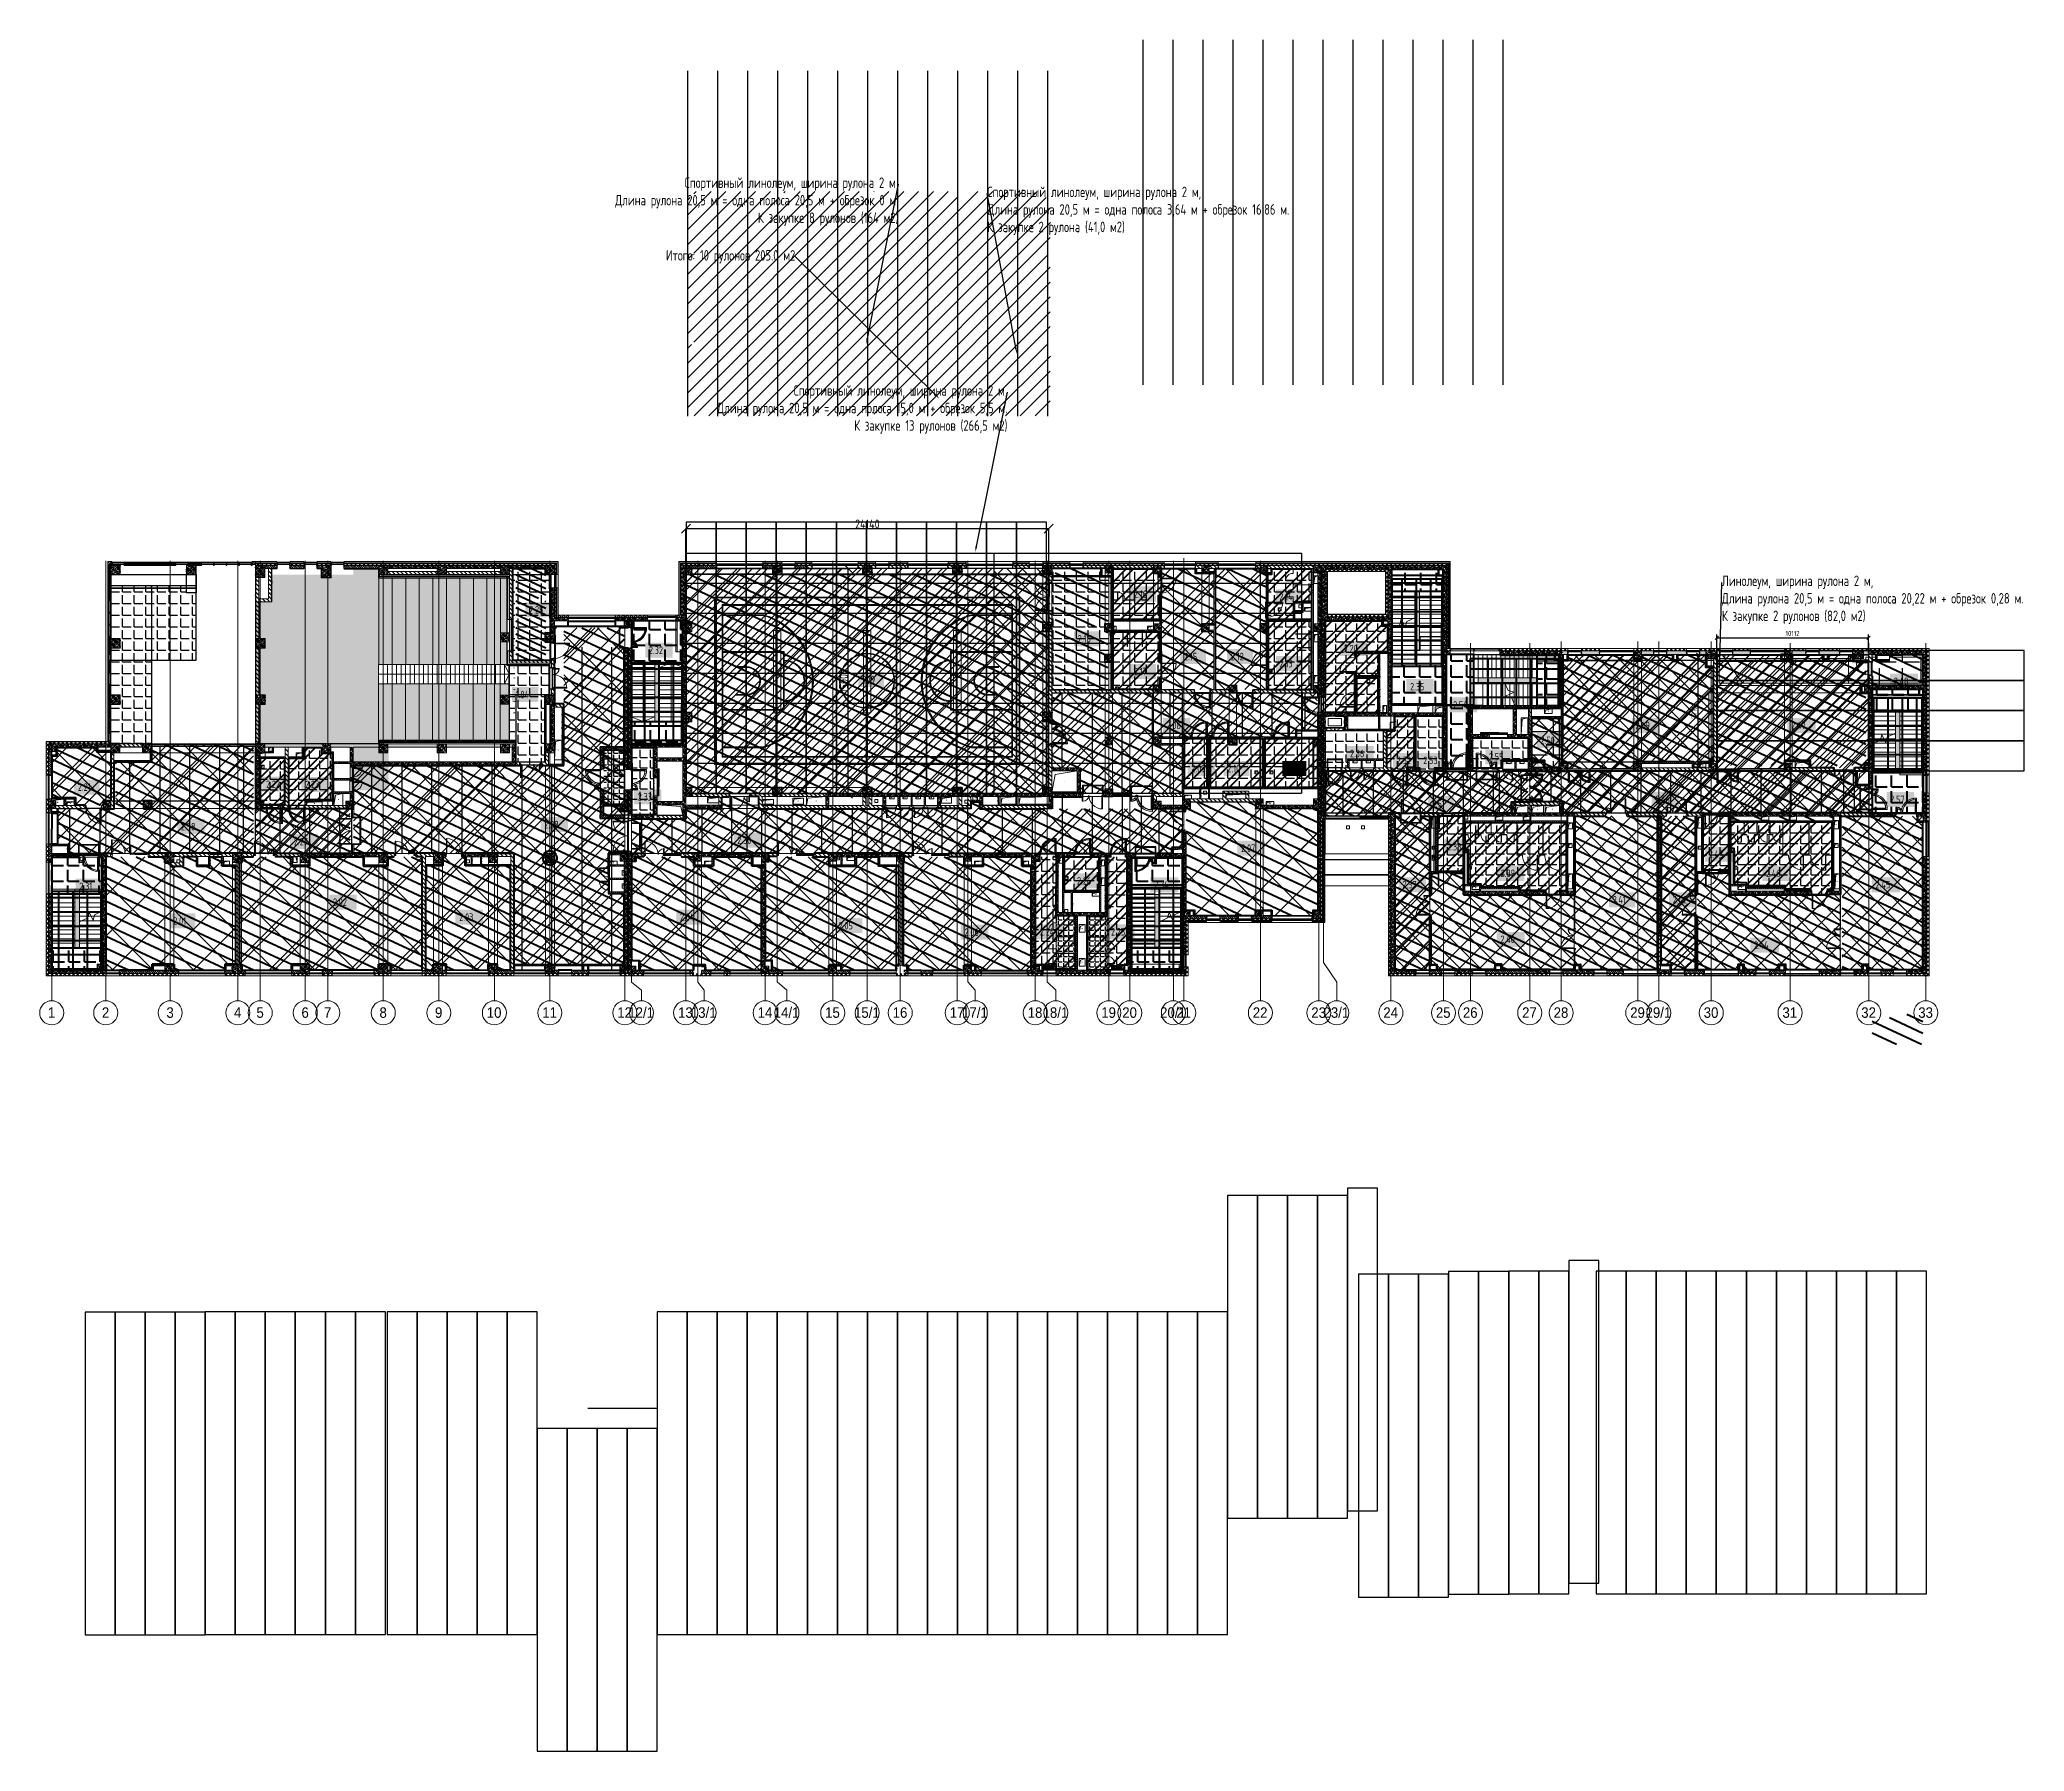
# Model space of a CAD drawing. Header units: millimetres. Extents: x -164500 to 426394, y -51911 to 102118.
# Drawn here: x 148082 to 280343, y -51911 to 62118 of the extents above; entities that cross this region are included whole.
import ezdxf
from ezdxf import colors
from ezdxf.entities.mleader import LeaderData, LeaderLine
from ezdxf.math import Vec2, Vec3

# ---------------------------------------------------------------- set-up
doc = ezdxf.new("R2010")
doc.units = ezdxf.units.MM
for name, pattern in [('Осевая', [6350, 1270, -952.5, 3175, -952.5]), ('Снесенные', [1428.75, 952.5, -476.25]), ('Штрих', [1270, 635, -635]), ('Штрих короткий', [600, 300, -300])]:
    doc.linetypes.add(name, pattern=pattern)
for name, color, linetype, lineweight in [('0) шлифовка', 5, 'Continuous', 60), ('1.4) Плинтус 5 вып', 6, 'Continuous', 60), ('1.4) Плинтус ПЛ-4', 6, 'Continuous', 60), ('196 1-3 этаж гидро изол', 6, 'Continuous', 60), ('284 стык. профилей', 1, 'Continuous', 120), ('336 лестницы', 150, 'Continuous', 120), ('370 ПК-1', 200, 'Continuous', 120), ('374 ПК-4', 211, 'Continuous', 120), ('384 ПК-3', 30, 'Continuous', 120), ('469 плитка КР10 лестницы', 130, 'Continuous', 60), ('474 плитка КР-1.1 лестницы', 150, 'Continuous', 60), ('5.1) Л-4  Линолеум спортзал', 140, 'Continuous', 30), ('5.2) Л-1 Линолеум', 100, 'Continuous', 30), ('5.3) Л-7 Линолеум 4 вып', 230, 'Continuous', 30), ('5.3) Линолем обрезка', 100, 'Continuous', 30), ('7.4) НЗ Плитка 600х600 лиф. шахты', 52, 'Continuous', 30), ('7.5) НЗ Линолеум Темпо ПЛЮС', 134, 'Continuous', 30), ('7.6) НЗ Линолеум Спорт', 192, 'Continuous', 30), ('7.7) Плинтус', 222, 'Continuous', 90), ('8.1) Нал пол Окт', 5, 'Continuous', 60), ('9.1) Рулон', 30, 'Continuous', 30), ('A-DETL-GENF', 7, 'Continuous', 9), ('A-DOOR-2', 7, 'Continuous', 5), ('A-DOOR-FRAM-2', 7, 'Continuous', 5), ('A-FLOR', 7, 'Continuous', 9), ('A-GENM', 7, 'Continuous', 9), ('A-GENM-1', 7, 'Continuous', 20), ('A-GENM-2', 7, 'Штрих', 5), ('A-GLAZ', 7, 'Continuous', 9), ('A-GLAZ-1', 7, 'Continuous', 5), ('A-GLAZ-CURT', 7, 'Continuous', 9), ('A-GLAZ-CURT-1', 7, 'Continuous', 5), ('A-GLAZ-CURT-2', 7, 'Continuous', 20), ('A-GLAZ-CWMG', 7, 'Continuous', 9), ('A-GLAZ-CWMG-1', 7, 'Continuous', 20), ('A-WALL', 7, 'Continuous', 5), ('A-WALL-2', 7, 'Continuous', 30), ('A-WALL-PATT', 7, 'Continuous', 5), ('I-WALL', 7, 'Continuous', 5), ('M-EQPM-3', 7, 'Снесенные', 5), ('S-COLS', 7, 'Continuous', 9), ('S-COLS-1', 7, 'Continuous', 5), ('S-STRS', 7, 'Continuous', 9), ('S-STRS-ANNO', 7, 'Continuous', 5), ('S-STRS-MBND', 7, 'Continuous', 9), ('Оси', 7, 'Continuous', 9), ('Оси-1', 7, 'Continuous', 20), ('Оси-2', 7, 'Осевая', 9)]:
    doc.layers.add(name, color=color, linetype=linetype, lineweight=lineweight)
for name, color, linetype in [('1.1.1) Плитка КР1 Остаток', 52, 'Continuous'), ('1.2) плитка КР3', 160, 'Continuous'), ('1.2.1) плитка КР3', 140, 'Continuous'), ('1.4) Пл КР4', 125, 'Continuous'), ('2) защита вин плитк', 6, 'Continuous'), ('3.1) Наливной пол', 3, 'Continuous'), ('3.2.1) Нал-ой пол 4 вып', 3, 'Continuous'), ('3.2.3) Нал-ой пол 4 вып', 3, 'Continuous'), ('3.2.3) Нал-ой пол 5 вып', 5, 'Continuous'), ('3.2.3) П-13', 5, 'Continuous'), ('3.2.3) П-13.2', 6, 'Continuous')]:
    doc.layers.add(name, color=color, linetype=linetype)
for name, color, linetype, lineweight, true_color, transparency in [('A-AREA-PATT-1', 7, 'Continuous', 5, 0xa5bae0, 1), ('A-AREA-PATT-2', 7, 'Continuous', 5, 0xcde0ef, 1), ('A-FLOR-PATT-1', 7, 'Continuous', 9, 0xeef6ff, 0.5)]:
    doc.layers.add(name, color=color, linetype=linetype, lineweight=lineweight, true_color=true_color, transparency=transparency)
for name, color, linetype, lineweight, true_color in [('A-DOOR-1', 7, 'Continuous', 5, 0xc0c0c0), ('A-DOOR-4', 7, 'Continuous', 5, 0xd7dbdf), ('A-DOOR-7', 7, 'Штрих короткий', 5, 0xc0c0c0), ('A-DOOR-FRAM-1', 7, 'Continuous', 5, 0xc0c0c0), ('A-WALL-1', 9, 'Continuous', 5, 0x808080), ('A-WALL-FNSH-1', 9, 'Continuous', 5, 0x808080), ('M-EQPM-2', 7, 'Штрих', 5, 0xb2b2b2), ('M-EQPM-4', 7, 'Continuous', 9, 0x52e2e2), ('M-EQPM-5', 7, 'Continuous', 9, 0xdfe5eb), ('M-EQPM-6', 7, 'Continuous', 9, 0xd0d4d8), ('S-STRS-1', 7, 'Continuous', 9, 0xeef6ff)]:
    doc.layers.add(name, color=color, linetype=linetype, lineweight=lineweight, true_color=true_color)
doc.styles.add('Arial', font='arial.ttf', dxfattribs={"width": 0.9, "height": 700})
doc.styles.get("Standard").update_dxf_attribs({"font": 'ГОСТ тип А.ttf'})
doc.styles.add('СПДС', font='ГОСТ тип А.ttf', dxfattribs={"width": 0.9})
doc.dimstyles.new('ISO-25', dxfattribs={"dimtxt": 2.5, "dimasz": 2.5, "dimexe": 1.25, "dimexo": 0.625, "dimtad": 1, "dimtxsty": 'Standard', "dimcen": 2.5, "dimadec": 0, "dimazin": 0, "dimtfac": 1, "dimtmove": 0, "dimatfit": 3, "dimfxl": 1, "dimarcsym": 0})
doc.dimstyles.new('А3', dxfattribs={"dimtxt": 333, "dimasz": 222, "dimexe": 222, "dimexo": 111, "dimgap": 111, "dimtad": 1, "dimtoh": 1, "dimdec": 0, "dimrnd": 0.0015, "dimzin": 0, "dimdsep": 46, "dimtxsty": 'Standard', "dimblk": 'OBLIQUE', "dimcen": 0, "dimclrd": 7, "dimclre": 7, "dimclrt": 7, "dimadec": 0, "dimazin": 0, "dimtfac": 1, "dimtdec": 0, "dimtofl": 0, "dimtmove": 0, "dimatfit": 3, "dimfxl": 1, "dimtolj": 1, "dimtzin": 0, "dimarcsym": 0})
pattern_1 = [(155, (240701.1, 10378.45), (-297.882, -638.81), [])]
pattern_2 = [(155, (205553.1, 26879), (-297.8825, -638.811), [])]
pattern_3 = [(155, (148903.1, 14959), (-297.8825, -638.811), [])]
pattern_4 = [(155, (191173.1, 26480), (-297.8825, -638.811), [])]
pattern_5 = [(155, (149298.1, 20823.34), (-297.8825, -638.811), [])]
pattern_6 = [(155, (169003.1, 23029.06), (-297.882, -638.811), [])]
pattern_7 = [(45, (148772.12, -0.94), (-141.42136, 141.42136), []), (135, (148772.12, -0.94), (-141.42136, -141.42136), [])]
pattern_8 = [(45, (148772.12, -0.94), (-114.04925, 114.04925), []), (45, (148886.17, -0.94), (-114.04925, 114.04925), [201.612, -40.322, 6.706, -33.617])]
pattern_9 = [(135, (148772.12, -0.94), (-70.71068, -70.71068), [])]
pattern_10 = [(135, (148772.12, -0.94), (-141.42136, -141.42136), [])]
pattern_11 = [(45, (148772.12, -0.94), (-70.71068, 70.71068), [])]
pattern_12 = [(135, (148772.12, -0.94), (-150.8683, -150.8683), [213.36, -35.56, 7.112, -35.56]), (135, (148772.12, 149.83), (-150.8683, -150.8683), []), (50, (148772.12, -0.94), (255.05767, -22.3145), [26.67, -293.37]), (355, (148772.12, -0.94), (-49.3404, 267.47914), [21.336, -234.696]), (100.451, (148793.38, -2.8), (205.71947, 245.16356), [22.666, -249.326]), (46.184, (148772.12, 70.18), (379.511, -58.86), [40.005, -440.055]), (96.636, (148803.75, 65.27), (332.3634, 346.3991), [33.999, -373.989]), (351.184, (148772.12, 70.18), (332.3669, 346.3953), [32.004, -352.044]), (21, (148807.68, 52.4), (212.26017, -143.17112), [26.67, -293.37]), (326, (148807.68, 52.4), (86.52236, 257.86323), [21.336, -234.696]), (71.451, (148825.37, 40.47), (298.78395, 114.6901), [22.666, -249.326]), (37.5, (148772.12, -0.94), (4.32385, 118.37751), [6.706, -225.146, 6.706, -231.546, -235.585]), (37.5, (148772.12, -0.94), (4.32385, 118.37751), [-470.103, 6.706, -228.879]), (7.5, (148772.12, -0.94), (93.54758, 140.2533), [6.706, -129.134, 6.706, -219.812, -89.789]), (7.5, (148772.12, -0.94), (93.54758, 140.2533), [-362.356, 6.706, -83.083]), (327.5, (148692.82, -0.94), (189.82734, -8.02019), [6.706, -82.194, 6.706, -270.662, -368.046]), (327.5, (148692.82, -0.94), (189.82734, -8.02019), [-366.268, 6.706, -361.34]), (317.5, (148657.26, -0.94), (207.38114, 35.59764), [6.706, -108.864, 6.706, -177.495, -261.366]), (317.5, (148657.26, -0.94), (207.38114, 35.59764), [-299.771, 6.706, -254.66])]
pattern_13 = [(0, (148772.123, -0.94), (243.84, 60.96), [20.117, -162.763, 20.117, -162.763, -975.36]), (0, (148772.123, -0.94), (243.84, 60.96), [-365.76, 20.117, -345.643, 20.117, -162.763, -426.72]), (0, (148772.123, -0.94), (243.84, 60.96), [-914.4, 20.117, -101.803, 20.117, -284.683]), (120, (148863.563, 29.54), (-174.71291, 180.691634), [20.117, -162.763, 20.117, -162.763, -975.36]), (120, (148863.563, 29.54), (-174.71291, 180.691634), [-365.76, 20.117, -345.643, 20.117, -162.763, -426.72]), (120, (148863.563, 29.54), (-174.71291, 180.691634), [-914.4, 20.117, -101.803, 20.117, -284.683]), (240, (148894.043, 151.46), (-69.12709, -241.651634), [20.117, -162.763, 20.117, -162.763, -975.36]), (240, (148894.043, 151.46), (-69.12709, -241.651634), [-365.76, 20.117, -345.643, 20.117, -162.763, -426.72]), (240, (148894.043, 151.46), (-69.12709, -241.651634), [-914.4, 20.117, -101.803, 20.117, -284.683])]
pattern_14 = [(45, (148772.12, -0.94), (-212.132, 212.132), []), (135, (148772.12, -0.94), (-212.132, -212.132), [])]
pattern_15 = [(135, (148772.12, -0.94), (-169.7056, -169.7056), []), (225, (148772.12, -0.94), (169.7056, -169.7056), [])]
pattern_16 = [(0, (148772.12, -0.94), (812.8, 203.2), [67.056, -542.544, 67.056, -542.544, -3251.2]), (0, (148772.12, -0.94), (812.8, 203.2), [-1219.2, 67.056, -1152.144, 67.056, -542.544, -1422.4]), (0, (148772.12, -0.94), (812.8, 203.2), [-3048, 67.056, -339.344, 67.056, -948.944]), (120, (149076.92, 100.66), (-582.3764, 602.3054), [67.056, -542.544, 67.056, -542.544, -3251.2]), (120, (149076.92, 100.66), (-582.3764, 602.3054), [-1219.2, 67.056, -1152.144, 67.056, -542.544, -1422.4]), (120, (149076.92, 100.66), (-582.3764, 602.3054), [-3048, 67.056, -339.344, 67.056, -948.944]), (240, (149178.52, 507.06), (-230.4236, -805.5054), [67.056, -542.544, 67.056, -542.544, -3251.2]), (240, (149178.52, 507.06), (-230.4236, -805.5054), [-1219.2, 67.056, -1152.144, 67.056, -542.544, -1422.4]), (240, (149178.52, 507.06), (-230.4236, -805.5054), [-3048, 67.056, -339.344, 67.056, -948.944])]
pattern_17 = [(0, (241211.1, 10599.06), (0, 698.5), [508, -190.5]), (90, (241211.1, 10599.06), (-698.5, 4e-14), [508, -190.5])]
pattern_18 = [(0, (243093.1, 9968.06), (0, 698.5), [508, -190.5]), (90, (243093.1, 9968.06), (-698.5, 4e-14), [508, -190.5])]
pattern_19 = [(0, (237863.1, 17028.06), (0, 698.5), [508, -190.5]), (90, (237863.1, 17028.06), (-698.5, 4e-14), [508, -190.5])]
pattern_20 = [(45, (148903.1, 28781), (-1347.04, 1347.04), [])]
pattern_21 = [(45, (191173.1, 26476), (-1347.04, 1347.04), [])]
pattern_22 = [(45, (205553, 26879), (-2990.43, 2990.43), []), (45, (206550, 26879), (-2990.43, 2990.43), []), (45, (207546.7, 26879), (-2990.43, 2990.43), []), (45, (208543.6, 26879), (-2990.43, 2990.43), [])]
pattern_23 = [(45, (205553.1, 26879), (-1347.04, 1347.04), [])]
pattern_24 = [(45, (240701.1, 10378.5), (-1347.04, 1347.04), [])]
pattern_25 = [(45, (149298.1, 20823.3), (-1347.038, 1347.038), [])]
pattern_26 = [(45, (148903.1, 14959), (-1347.04, 1347.04), [])]
pattern_27 = [(45, (205553.1, 26879), (-1347.04, 1347.04), [])]
pattern_28 = [(45, (238403.1, 10379), (-1347.04, 1347.04), [])]
pattern_29 = [(45, (169003.1, 23029), (-1347.04, 1347.04), [])]
pattern_30 = [(45, (191173.1, 26480), (-1347.04, 1347.04), [])]
pattern_31 = [(45, (205553.1, 26879), (-498.404, 498.404), [])]
pattern_32 = [(45, (205553.1, 26879), (-673.519, 673.519), []), (135, (205553.1, 26879), (-673.519, -673.519), [])]
pattern_33 = [(45, (240701.1, 10378.5), (-673.52, 673.52), []), (135, (240701.1, 10378.5), (-673.52, -673.52), [])]
pattern_34 = [(0, (205553.1, 26879), (0, 775.335), [563.88, -211.455]), (90, (205553.1, 26879), (-775.335, 5e-14), [563.88, -211.455])]
pattern_35 = [(0, (65097.84, 26889.06), (0, 349.25), [254, -95.25]), (90, (65097.84, 26889.06), (-349.25, 2e-14), [254, -95.25])]
pattern_36 = [(45, (205553.1, 26879), (-493.914, 493.914), [])]
pattern_37 = [(0, (205553.1, 26879), (0, 1550.67), [1127.76, -422.91]), (90, (205553.1, 26879), (-1550.67, 9e-14), [1127.76, -422.91])]
pattern_38 = [(45, (205553.1, 26879), (-1495.21, 1495.21), []), (45, (206550, 26879), (-1495.21, 1495.21), [])]
pattern_39 = [(45, (148903.1, 14959), (-1495.21, 1495.21), []), (45, (149900, 14959), (-1495.21, 1495.21), [])]
pattern_40 = [(45, (169003.1, 23029), (-1495.21, 1495.21), []), (45, (170000, 23029), (-1495.21, 1495.21), [])]
pattern_41 = [(45, (149298.1, 20823.3), (-1495.21, 1495.21), []), (45, (150295, 20823.3), (-1495.2, 1495.2), [])]
pattern_42 = [(45, (148903.1, 14959), (-1347.04, 1347.04), []), (135, (148903.1, 14959), (-1347.04, -1347.04), [])]
pattern_43 = [(45, (149298.1, 20823.3), (-1347.04, 1347.04), []), (135, (149298.1, 20823.3), (-1347.04, -1347.04), [])]
pattern_44 = [(45, (169003.1, 23029), (-1347.04, 1347.04), []), (135, (169003.1, 23029), (-1347.04, -1347.04), [])]
pattern_45 = [(45, (205553.1, 26879), (-1347.04, 1347.04), []), (135, (205553.1, 26879), (-1347.04, -1347.04), [])]
pattern_46 = [(45, (233742.1, 26815), (-673.52, 673.52), []), (135, (233742.1, 26815), (-673.52, -673.52), [])]
pattern_47 = [(45, (205553.1, 26879), (-673.52, 673.52), []), (135, (205553.1, 26879), (-673.52, -673.52), [])]
pattern_48 = [(45, (241211.1, 10599.1), (-673.52, 673.52), []), (45, (241660.1, 10599.1), (-673.52, 673.52), [])]
pattern_49 = [(45, (243093.1, 9968.1), (-673.52, 673.52), []), (45, (243542.1, 9968.1), (-673.52, 673.52), [])]
pattern_50 = [(45, (205553.1, 26879), (-747.606, 747.606), []), (45, (206051.5, 26879), (-747.606, 747.606), [])]
pattern_51 = [(90, (205553.1, 26879), (-952.5, 0), []), (180, (205553.1, 26879), (-6e-14, -952.5), [])]
pattern_52 = [(0, (354260.5, 27014.1), (0, 1047.75), [762, -285.75]), (90, (354260.5, 27014.1), (-1047.75, 6e-14), [762, -285.75])]
pattern_53 = [(0, (205553.1, 26879), (0, 1047.75), [762, -285.75]), (90, (205553.1, 26879), (-1047.75, 6e-14), [762, -285.75])]
pattern_54 = [(45, (205553, 26879), (-2990.43, 2990.43), []), (45, (206550, 26879), (-2990.43, 2990.43), []), (45, (207546.7, 26879), (-2990.43, 2990.43), []), (45, (208543.6, 26879), (-2990.43, 2990.43), [])]
pattern_55 = [(45, (38.13, 6), (-134.70384, 134.70384), []), (45, (172.83, 6), (-134.70384, 134.70384), [238.125, -47.625, 0, -47.625])]
pattern_56 = [(45, (169003.1, 23029.1), (-747.606, 747.606), [])]
pattern_57 = [(45, (149298.1, 20823.3), (-747.606, 747.606), [])]
pattern_58 = [(45, (148903.1, 14959), (-747.606, 747.606), [])]
pattern_59 = [(45, (205553.1, 26879), (-747.606, 747.606), [])]
pattern_60 = [(46, (205553.1, 26879), (-760.54, 734.445), [])]

msp = doc.modelspace()

# ---------------------------------------------------------------- texts
at = {"char_height": 500, "attachment_point": 1, "style": 'СПДС', "bg_fill": 1, "box_fill_scale": 1.5, "bg_fill_color": 7, "bg_fill_true_color": 16777215, "bg_fill_transparency": 0}
for s, insert, width in [('2.16', (221008.501, 25440.542), 1212.1515), ('2.14', (230697.058, 25261.178), 1255.44262), ('2.29', (180704.749, 24388.113), 1327.5945), ('2.18', (217254.72, 22454.304), 1212.1515), ('2.32', (188683.849, 21696.416), 1327.5945), ('2.15', (224348.056, 21273.548), 1212.1515), ('2.12', (227469.135, 21273.548), 1212.1515), ('2.20', (234991.829, 21804.131), 1327.5945), ('2.19', (202883.281, 19741.062), 1212.1515), ('2.17', (221008.501, 20273.548), 1212.1515), ('2.13', (230715.058, 20804.131), 1212.1515), ('2.48', (271646.513, 19627.013), 1370.88562), ('1.04', (179805.841, 18741.062), 1255.44262), ('2.35', (239407.538, 19268.548), 1327.5945), ('2.54', (242274.869, 18047.476), 1370.88562), ('2.08', (223176.767, 16684.307), 1327.5945), ('2.50', (248100.362, 15684.307), 1327.5945), ('2.49', (254418.154, 16681.807), 1370.88562), ('2.47', (264811.349, 16684.307), 1370.88562), ('2.36', (235404.354, 14812.913), 1327.5945), ('2.52', (238525.433, 14356.46), 1327.5945), ('2.53', (240289.522, 14356.46), 1327.5945), ('2.55', (244667.175, 14602.075), 1327.5945), ('2.09', (224830.939, 13812.913), 1327.5945), ('2.10', (227233.386, 13812.913), 1212.1515), ('2.11', (231137.287, 13812.913), 1096.7085), ('2.21', (150625.405, 12576.559), 1212.1515), ('2.22', (163166.643, 12765.361), 1327.5945), ('2.23', (165773.546, 12754.361), 1327.5945), ('2.33', (187939.796, 11929.747), 1327.5945), ('2.56', (255760.945, 11761.893), 1327.5945), ('2.57', (271409.826, 11756.893), 1327.5945), ('2.51', (240852.878, 11479.639), 1212.1515), ('2.58', (157494.469, 9944.164), 1327.5945), ('2.28', (181711.149, 10080.124), 1327.5945), ('2.30', (194570.391, 9030.214), 1327.5945), ('2.27', (165022.306, 8944.164), 1327.5945), ('2.07', (228156.557, 8507.078), 1327.5945), ('2.38', (241877.844, 8603.078), 1327.5945), ('2.43', (259311.881, 8107.862), 1370.88562), ('2.39', (245447.445, 6830.587), 1327.5945), ('2.46', (263125.966, 6830.587), 1370.88562), ('2.31', (150722.905, 5971.579), 1212.1515), ('2.26', (217211.02, 6324.622), 1327.5945), ('2.34', (222348.874, 6072.636), 1370.88562), ('2.37', (238896.514, 6072.636), 1327.5945), ('2.41', (252905.314, 5072.636), 1255.44262), ('2.42', (256915.017, 5072.636), 1370.88562), ('2.45', (270429.292, 6072.636), 1370.88562), ('2.02', (167629.381, 4910.459), 1327.5945), ('2.03', (176042.726, 3910.459), 1327.5945), ('2.04', (190754.973, 3910.459), 1370.88562), ('2.01', (156983.644, 3658.193), 1212.1515), ('2.05', (201325.752, 3345.01), 1327.5945), ('2.06', (209718.784, 2910.459), 1327.5945), ('2.24', (214741.29, 2938.77), 1370.88562), ('2.25', (219476.543, 2938.77), 1327.5945), ('2.40', (245429.445, 2429.865), 1370.88562), ('2.44', (262327.966, 2055.336), 1414.17675)]:
    msp.add_mtext(s, dxfattribs=dict(at, insert=insert, width=width))
at = {"layer": 'Оси', "char_height": 700, "attachment_point": 1, "style": 'Arial'}
for s, insert, width in [('\\fArial|b0|i0|c204|p34|;\\W.9;1', (148627.091, -2345.907), 606.07575), ('\\fArial|b0|i0|c204|p34|;\\W.9;2', (152227.091, -2345.907), 606.07575), ('\\fArial|b0|i0|c204|p34|;\\W.9;3', (156527.091, -2345.907), 606.07575), ('\\fArial|b0|i0|c204|p34|;\\W.9;4', (161027.091, -2345.907), 606.07575), ('\\fArial|b0|i0|c204|p34|;\\W.9;5', (162527.091, -2345.907), 606.07575), ('\\fArial|b0|i0|c204|p34|;\\W.9;6', (165527.091, -2345.907), 606.07575), ('\\fArial|b0|i0|c204|p34|;\\W.9;7', (167027.091, -2345.907), 606.07575), ('\\fArial|b0|i0|c204|p34|;\\W.9;8', (170727.091, -2345.907), 606.07575), ('\\fArial|b0|i0|c204|p34|;\\W.9;9', (174427.091, -2345.907), 606.07575), ('10', (177876.891, -2345.907), 1212.1515), ('11', (181576.891, -2345.907), 1212.1515), ('12', (186576.891, -2345.907), 1212.1515), ('12/1', (187305.949, -2345.907), 2121.26512), ('13', (190626.891, -2345.907), 1212.1515), ('13/1', (191477.341, -2345.907), 2121.26512), ('14', (195926.891, -2345.907), 1212.1515), ('14/1', (197001.302, -2345.907), 2121.26512), ('15', (200426.891, -2345.907), 1212.1515), ('15/1', (202351.591, -2345.907), 2121.26512), ('16', (204926.891, -2345.907), 1212.1515), ('17', (208726.891, -2345.907), 1212.1515), ('17/1', (209554.759, -2345.907), 2121.26512), ('18', (213926.891, -2345.907), 1212.1515), ('18/1', (214916.413, -2345.907), 2121.26512), ('19', (218826.891, -2345.907), 1212.1515), ('20', (220226.891, -2345.907), 1212.1515), ('20/1', (222751.591, -2345.907), 2121.26512), ('21', (223826.891, -2345.907), 1212.1515), ('22', (228926.891, -2345.907), 1212.1515), ('23', (232826.891, -2345.907), 1212.1515), ('23/1', (233640.34, -2345.907), 2121.26512), ('24', (237626.891, -2345.907), 1212.1515), ('25', (241126.891, -2345.907), 1212.1515), ('26', (242926.891, -2345.907), 1212.1515), ('27', (246876.891, -2345.907), 1212.1515), ('28', (248976.891, -2345.907), 1212.1515), ('29', (254076.891, -2345.907), 1212.1515), ('29/1', (255101.591, -2345.907), 2121.26512), ('30', (258976.891, -2345.907), 1212.1515), ('31', (264226.891, -2345.907), 1212.1515), ('32', (269476.891, -2345.907), 1212.1515), ('33', (273276.891, -2345.907), 1212.1515)]:
    msp.add_mtext(s, dxfattribs=dict(at, insert=insert, width=width))

# ---------------------------------------------------------------- blocks, each defined once
blk = doc.blocks.new('DOR_Проход в стене_Прямоугольный - 1050x1150 EI30-23344994-Объем проектирования 2 этажа')
at = {"layer": 'A-DOOR-7'}
for p, q in [((525, 100), (-525, 100)), ((525, -100), (-525, -100))]:
    blk.add_line(p, q, dxfattribs=at)
blk = doc.blocks.new('BSC_Колонна _Прямоугольная - 600х600-23286269-Объем проектирования 2 этажа')
at = {"layer": 'S-COLS-1'}
h = blk.add_hatch(dxfattribs=at)
h.set_pattern_fill('FP_3', color=256, style=0, pattern_type=2)
h.set_pattern_definition([(45, (-29509.74, -7600), (-114.04925, 114.04925), []), (45, (-29395.7, -7600), (-114.04925, 114.04925), [201.613, -40.323, 6.706, -33.617])])
h.paths.add_polyline_path([(-300, -300), (300, -300), (300, 300), (-300, 300), (-300, -134)])
for p, q in [((300, 300), (-300, 300)), ((-300, 300), (-300, -300)), ((300, -300), (300, 300)), ((-300, -300), (300, -300))]:
    blk.add_line(p, q, dxfattribs=at)
blk = doc.blocks.new('BSC_Колонна _Прямоугольная - 500х500-23286270-Объем проектирования 2 этажа')
at = {"layer": 'S-COLS-1'}
h = blk.add_hatch(dxfattribs=at)
h.set_pattern_fill('FP_4', color=256, style=0, pattern_type=2)
h.set_pattern_definition([(45, (-38790, -7650), (-114.04925, 114.04925), []), (45, (-38675.95, -7650), (-114.04925, 114.04925), [201.613, -40.323, 6.706, -33.617])])
h.paths.add_polyline_path([(-70, -250), (250, -250), (250, 250), (-250, 250), (-250, -250)])
for p, q in [((250, 250), (-250, 250)), ((-250, 250), (-250, -250)), ((250, -250), (250, 250)), ((-250, -250), (250, -250))]:
    blk.add_line(p, q, dxfattribs=at)
blk = doc.blocks.new('BSC_Колонна _Прямоугольная - 500х500-V279-Объем проектирования 2 этажа')
at = {"layer": 'S-COLS-1'}
h = blk.add_hatch(dxfattribs=at)
h.set_pattern_fill('FP_5', color=256, style=0, pattern_type=2)
h.set_pattern_definition([(45, (-43160, -7650), (-114.04925, 114.04925), []), (45, (-43045.95, -7650), (-114.04925, 114.04925), [201.613, -40.323, 6.706, -33.617])])
h.paths.add_polyline_path([(-250, -250), (250, -250), (250, 250), (-250, 250), (-250, 50)])
for p, q in [((250, 250), (-250, 250)), ((-250, 250), (-250, -250)), ((250, -250), (250, 250)), ((-250, -250), (250, -250))]:
    blk.add_line(p, q, dxfattribs=at)
blk = doc.blocks.new('BSC_Колонна _Прямоугольная - 500х500-V280-Объем проектирования 2 этажа')
at = {"layer": 'S-COLS-1'}
h = blk.add_hatch(dxfattribs=at)
h.set_pattern_fill('FP_6', color=256, style=0, pattern_type=2)
h.set_pattern_definition([(45, (-47660, -7650), (-114.04925, 114.04925), []), (45, (-47545.95, -7650), (-114.04925, 114.04925), [201.613, -40.323, 6.706, -33.617])])
h.paths.add_polyline_path([(153, -250), (250, -250), (250, 250), (-250, 250), (-250, -250), (-30, -250)])
for p, q in [((250, 250), (-250, 250)), ((-250, 250), (-250, -250)), ((250, -250), (250, 250)), ((-250, -250), (250, -250))]:
    blk.add_line(p, q, dxfattribs=at)
blk = doc.blocks.new('BSC_Колонна _Прямоугольная - 500х500-V281-Объем проектирования 2 этажа')
at = {"layer": 'S-COLS-1'}
h = blk.add_hatch(dxfattribs=at)
h.set_pattern_fill('FP_7', color=256, style=0, pattern_type=2)
h.set_pattern_definition([(45, (-52160, -7650), (-114.04925, 114.04925), []), (45, (-52045.95, -7650), (-114.04925, 114.04925), [201.613, -40.323, 6.706, -33.617])])
h.paths.add_polyline_path([(-250, -250), (250, -250), (250, 250), (-250, 250), (-250, 30)])
for p, q in [((250, 250), (-250, 250)), ((-250, 250), (-250, -250)), ((250, -250), (250, 250)), ((-250, -250), (250, -250))]:
    blk.add_line(p, q, dxfattribs=at)
blk = doc.blocks.new('BSC_Колонна _Прямоугольная - 500х500-V282-Объем проектирования 2 этажа')
at = {"layer": 'S-COLS-1'}
h = blk.add_hatch(dxfattribs=at)
h.set_pattern_fill('FP_8', color=256, style=0, pattern_type=2)
h.set_pattern_definition([(45, (-61160, -7650), (-114.04925, 114.04925), []), (45, (-61045.95, -7650), (-114.04925, 114.04925), [201.613, -40.323, 6.706, -33.617])])
h.paths.add_polyline_path([(250, -250), (250, 250), (-250, 250), (-250, -250)])
for p, q in [((250, 250), (-250, 250)), ((-250, 250), (-250, -250)), ((250, -250), (250, 250)), ((-250, -250), (250, -250))]:
    blk.add_line(p, q, dxfattribs=at)
blk = doc.blocks.new('BSC_Колонна _Прямоугольная - 600х600-V283-Объем проектирования 2 этажа')
at = {"layer": 'S-COLS-1'}
h = blk.add_hatch(dxfattribs=at)
h.set_pattern_fill('FP_9', color=256, style=0, pattern_type=2)
h.set_pattern_definition([(45, (-25860, -200), (-114.0493, 114.0493), []), (45, (-25745.95, -200), (-114.0493, 114.0493), [201.613, -40.323, 6.706, -33.617])])
h.paths.add_polyline_path([(271, -300), (300, -300), (300, 300), (-300, 300), (-300, -300)])
for p, q in [((300, 300), (-300, 300)), ((-300, 300), (-300, -300)), ((300, -300), (300, 300)), ((-300, -300), (300, -300))]:
    blk.add_line(p, q, dxfattribs=at)
blk = doc.blocks.new('BSC_Колонна _Прямоугольная - 600х600-V284-Объем проектирования 2 этажа')
at = {"layer": 'S-COLS-1'}
h = blk.add_hatch(dxfattribs=at)
h.set_pattern_fill('FP_10', color=256, style=0, pattern_type=2)
h.set_pattern_definition([(45, (-29509.74, -200), (-114.04925, 114.04925), []), (45, (-29395.7, -200), (-114.04925, 114.04925), [201.613, -40.323, 6.706, -33.617])])
h.paths.add_polyline_path([(-300, -300), (300, -300), (300, 300), (-300, 300), (-300, -207)])
for p, q in [((300, 300), (-300, 300)), ((-300, 300), (-300, -300)), ((300, -300), (300, 300)), ((-300, -300), (300, -300))]:
    blk.add_line(p, q, dxfattribs=at)
blk = doc.blocks.new('BSC_Колонна _Прямоугольная - 500х500-V285-Объем проектирования 2 этажа')
at = {"layer": 'S-COLS-1'}
h = blk.add_hatch(dxfattribs=at)
h.set_pattern_fill('FP_11', color=256, style=0, pattern_type=2)
h.set_pattern_definition([(45, (-38790, -150), (-114.04925, 114.04925), []), (45, (-38675.95, -150), (-114.04925, 114.04925), [201.613, -40.323, 6.706, -33.617])])
h.paths.add_polyline_path([(-250, -250), (250, -250), (250, 250), (-250, 250), (-250, -50)])
for p, q in [((250, 250), (-250, 250)), ((-250, 250), (-250, -250)), ((250, -250), (250, 250)), ((-250, -250), (250, -250))]:
    blk.add_line(p, q, dxfattribs=at)
blk = doc.blocks.new('BSC_Колонна _Прямоугольная - 500х500-V287-Объем проектирования 2 этажа')
at = {"layer": 'S-COLS-1'}
h = blk.add_hatch(dxfattribs=at)
h.set_pattern_fill('FP_13', color=256, style=0, pattern_type=2)
h.set_pattern_definition([(45, (-47660, -150), (-114.04925, 114.04925), []), (45, (-47545.95, -150), (-114.04925, 114.04925), [201.613, -40.323, 6.706, -33.617])])
h.paths.add_polyline_path([(250, -250), (250, 250), (-250, 250), (-250, -250), (153, -250)])
for p, q in [((250, 250), (-250, 250)), ((-250, 250), (-250, -250)), ((250, -250), (250, 250)), ((-250, -250), (250, -250))]:
    blk.add_line(p, q, dxfattribs=at)
blk = doc.blocks.new('BSC_Колонна _Прямоугольная - 500х500-V288-Объем проектирования 2 этажа')
at = {"layer": 'S-COLS-1'}
h = blk.add_hatch(dxfattribs=at)
h.set_pattern_fill('FP_14', color=256, style=0, pattern_type=2)
h.set_pattern_definition([(45, (-52160, -150), (-114.04925, 114.04925), []), (45, (-52045.95, -150), (-114.04925, 114.04925), [201.613, -40.323, 6.706, -33.617])])
h.paths.add_polyline_path([(-11, -250), (250, -250), (250, 250), (-250, 250), (-250, -250)])
for p, q in [((250, 250), (-250, 250)), ((-250, 250), (-250, -250)), ((250, -250), (250, 250)), ((-250, -250), (250, -250))]:
    blk.add_line(p, q, dxfattribs=at)
blk = doc.blocks.new('BSC_Колонна _Прямоугольная - 500х500-V289-Объем проектирования 2 этажа')
at = {"layer": 'S-COLS-1'}
h = blk.add_hatch(dxfattribs=at)
h.set_pattern_fill('FP_15', color=256, style=0, pattern_type=2)
h.set_pattern_definition([(45, (-61160, -150), (-114.04925, 114.04925), []), (45, (-61045.95, -150), (-114.04925, 114.04925), [201.613, -40.323, 6.706, -33.617])])
h.paths.add_polyline_path([(250, -250), (250, 250), (-250, 250), (-250, -250)])
for p, q in [((250, 250), (-250, 250)), ((-250, 250), (-250, -250)), ((250, -250), (250, 250)), ((-250, -250), (250, -250))]:
    blk.add_line(p, q, dxfattribs=at)
blk = doc.blocks.new('BSC_Колонна _Прямоугольная - 500х500-V290-Объем проектирования 2 этажа')
at = {"layer": 'S-COLS-1'}
h = blk.add_hatch(dxfattribs=at)
h.set_pattern_fill('FP_16', color=256, style=0, pattern_type=2)
h.set_pattern_definition([(45, (-65660, -150), (-114.04925, 114.04925), []), (45, (-65545.95, -150), (-114.04925, 114.04925), [201.613, -40.323, 6.706, -33.617])])
h.paths.add_polyline_path([(250, -250), (250, 250), (-250, 250), (-250, -250), (221, -250)])
for p, q in [((250, 250), (-250, 250)), ((-250, 250), (-250, -250)), ((250, -250), (250, 250)), ((-250, -250), (250, -250))]:
    blk.add_line(p, q, dxfattribs=at)
blk = doc.blocks.new('BSC_Колонна _Прямоугольная - 500х500-V291-Объем проектирования 2 этажа')
at = {"layer": 'S-COLS-1'}
h = blk.add_hatch(dxfattribs=at)
h.set_pattern_fill('FP_17', color=256, style=0, pattern_type=2)
h.set_pattern_definition([(45, (-75730, -3800), (-114.04925, 114.04925), []), (45, (-75615.95, -3800), (-114.04925, 114.04925), [201.613, -40.323, 6.706, -33.617])])
h.paths.add_polyline_path([(-30, -250), (250, -250), (250, 250), (-250, 250), (-250, -250), (-43, -250)])
for p, q in [((250, 250), (-250, 250)), ((-250, 250), (-250, -250)), ((250, -250), (250, 250)), ((-250, -250), (250, -250))]:
    blk.add_line(p, q, dxfattribs=at)
blk = doc.blocks.new('BSC_Колонна _Прямоугольная - 500х500-V292-Объем проектирования 2 этажа')
at = {"layer": 'S-COLS-1'}
h = blk.add_hatch(dxfattribs=at)
h.set_pattern_fill('FP_18', color=256, style=0, pattern_type=2)
h.set_pattern_definition([(45, (-80600, -3800), (-114.04925, 114.04925), []), (45, (-80485.95, -3800), (-114.04925, 114.04925), [201.613, -40.323, 6.706, -33.617])])
h.paths.add_polyline_path([(250, -250), (250, 250), (-250, 250), (-250, -250)])
for p, q in [((250, 250), (-250, 250)), ((-250, 250), (-250, -250)), ((250, -250), (250, 250)), ((-250, -250), (250, -250))]:
    blk.add_line(p, q, dxfattribs=at)
blk = doc.blocks.new('BSC_Колонна _Прямоугольная - 500х500-V293-Объем проектирования 2 этажа')
at = {"layer": 'S-COLS-1'}
h = blk.add_hatch(dxfattribs=at)
h.set_pattern_fill('FP_19', color=256, style=0, pattern_type=2)
h.set_pattern_definition([(45, (-65660, -7650), (-114.04925, 114.04925), []), (45, (-65545.95, -7650), (-114.04925, 114.04925), [201.613, -40.323, 6.706, -33.617])])
h.paths.add_polyline_path([(-250, -250), (250, -250), (250, 250), (-250, 250), (-250, 123)])
for p, q in [((250, 250), (-250, 250)), ((-250, 250), (-250, -250)), ((250, -250), (250, 250)), ((-250, -250), (250, -250))]:
    blk.add_line(p, q, dxfattribs=at)
blk = doc.blocks.new('BSC_Колонна _Прямоугольная - 600х600-23205240-Объем проектирования 2 этажа')
at = {"layer": 'S-COLS-1'}
h = blk.add_hatch(dxfattribs=at)
h.set_pattern_fill('FP_20', color=256, style=0, pattern_type=2)
h.set_pattern_definition([(45, (-66460, -12000), (-114.04925, 114.04925), []), (45, (-66345.95, -12000), (-114.04925, 114.04925), [201.613, -40.323, 6.706, -33.617])])
h.paths.add_polyline_path([(100, -300), (300, -300), (300, 300), (-300, 300), (-300, -300)])
for p, q in [((300, 300), (-300, 300)), ((-300, 300), (-300, -300)), ((300, -300), (300, 300)), ((-300, -300), (300, -300))]:
    blk.add_line(p, q, dxfattribs=at)
blk = doc.blocks.new('BSC_Колонна _Прямоугольная - 600х800-24078684-Объем проектирования 2 этажа')
at = {"layer": 'S-COLS-1'}
h = blk.add_hatch(dxfattribs=at)
h.set_pattern_fill('FP_21', color=256, style=0, pattern_type=2)
h.set_pattern_definition([(45, (-14010, -26700), (-114.04925, 114.04925), []), (45, (-13895.95, -26700), (-114.04925, 114.04925), [201.613, -40.323, 6.706, -33.617])])
h.paths.add_polyline_path([(-100, -400), (300, -400), (300, 400), (-300, 400), (-300, -400), (-166, -400)])
for p, q in [((300, 400), (-300, 400)), ((-300, 400), (-300, -400)), ((300, -400), (300, 400)), ((-300, -400), (300, -400))]:
    blk.add_line(p, q, dxfattribs=at)
blk = doc.blocks.new('BSC_Колонна _Прямоугольная - 600х600-V294-Объем проектирования 2 этажа')
at = {"layer": 'S-COLS-1'}
h = blk.add_hatch(dxfattribs=at)
h.set_pattern_fill('FP_25', color=256, style=0, pattern_type=2)
h.set_pattern_definition([(45, (-14010, -14900), (-114.0493, 114.0493), []), (45, (-13895.95, -14900), (-114.0493, 114.0493), [201.612, -40.322, 6.706, -33.617])])
h.paths.add_polyline_path([(-166, -300), (300, -300), (300, 300), (-300, 300), (-300, -300)])
for p, q in [((300, 300), (-300, 300)), ((-300, 300), (-300, -300)), ((300, -300), (300, 300)), ((-300, -300), (300, -300))]:
    blk.add_line(p, q, dxfattribs=at)
blk = doc.blocks.new('BSC_Колонна _Прямоугольная - 600х600-23295697-Объем проектирования 2 этажа')
at = {"layer": 'S-COLS-1'}
h = blk.add_hatch(dxfattribs=at)
h.set_pattern_fill('FP_26', color=256, style=0, pattern_type=2)
h.set_pattern_definition([(45, (-14010, -18150), (-114.0493, 114.0493), []), (45, (-13895.95, -18150), (-114.0493, 114.0493), [201.612, -40.322, 6.706, -33.617])])
h.paths.add_polyline_path([(-138, -300), (300, -300), (300, 300), (-300, 300), (-300, -300)])
for p, q in [((300, 300), (-300, 300)), ((-300, 300), (-300, -300)), ((300, -300), (300, 300)), ((-300, -300), (300, -300))]:
    blk.add_line(p, q, dxfattribs=at)
blk = doc.blocks.new('BSC_Колонна _Прямоугольная - 600х600-V295-Объем проектирования 2 этажа')
at = {"layer": 'S-COLS-1'}
h = blk.add_hatch(dxfattribs=at)
h.set_pattern_fill('FP_27', color=256, style=0, pattern_type=2)
h.set_pattern_definition([(45, (-14010, -21900), (-114.0493, 114.0493), []), (45, (-13895.95, -21900), (-114.0493, 114.0493), [201.613, -40.323, 6.706, -33.617])])
h.paths.add_polyline_path([(-300, -300), (300, -300), (300, 300), (-300, 300), (-300, -300)])
for p, q in [((300, 300), (-300, 300)), ((-300, 300), (-300, -300)), ((300, -300), (300, 300)), ((-300, -300), (300, -300))]:
    blk.add_line(p, q, dxfattribs=at)
blk = doc.blocks.new('BSC_Колонна _Прямоугольная - 600х600-V296-Объем проектирования 2 этажа')
at = {"layer": 'S-COLS-1'}
h = blk.add_hatch(dxfattribs=at)
h.set_pattern_fill('FP_28', color=256, style=0, pattern_type=2)
h.set_pattern_definition([(45, (-25860, -7600), (-114.0493, 114.0493), []), (45, (-25745.95, -7600), (-114.0493, 114.0493), [201.613, -40.323, 6.706, -33.617])])
h.paths.add_polyline_path([(-300, -300), (300, -300), (300, 300), (-300, 300), (-300, 80)])
for p, q in [((300, 300), (-300, 300)), ((-300, 300), (-300, -300)), ((300, -300), (300, 300)), ((-300, -300), (300, -300))]:
    blk.add_line(p, q, dxfattribs=at)
blk = doc.blocks.new('BSC_Колонна _Прямоугольная - 600х600-V297-Объем проектирования 2 этажа')
at = {"layer": 'S-COLS-1'}
h = blk.add_hatch(dxfattribs=at)
h.set_pattern_fill('FP_29', color=256, style=0, pattern_type=2)
h.set_pattern_definition([(45, (-26110, -26800), (-114.04925, 114.04925), []), (45, (-25995.95, -26800), (-114.04925, 114.04925), [201.613, -40.323, 6.706, -33.617])])
h.paths.add_polyline_path([(300, -300), (300, 300), (-300, 300), (-300, -300)])
for p, q in [((300, 300), (-300, 300)), ((-300, 300), (-300, -300)), ((300, -300), (300, 300)), ((-300, -300), (300, -300))]:
    blk.add_line(p, q, dxfattribs=at)
blk = doc.blocks.new('BSC_Колонна _Прямоугольная - 600х600-V298-Объем проектирования 2 этажа')
at = {"layer": 'S-COLS-1'}
h = blk.add_hatch(dxfattribs=at)
h.set_pattern_fill('FP_30', color=256, style=0, pattern_type=2)
h.set_pattern_definition([(45, (-26110, -14900), (-114.04925, 114.04925), []), (45, (-25995.95, -14900), (-114.04925, 114.04925), [201.613, -40.323, 6.706, -33.617])])
h.paths.add_polyline_path([(-300, -300), (300, -300), (300, 300), (-300, 300), (-300, 80)])
for p, q in [((300, 300), (-300, 300)), ((-300, 300), (-300, -300)), ((300, -300), (300, 300)), ((-300, -300), (300, -300))]:
    blk.add_line(p, q, dxfattribs=at)
blk = doc.blocks.new('BSC_Колонна _Прямоугольная - 600х600-V299-Объем проектирования 2 этажа')
at = {"layer": 'S-COLS-1'}
h = blk.add_hatch(dxfattribs=at)
h.set_pattern_fill('FP_31', color=256, style=0, pattern_type=2)
h.set_pattern_definition([(45, (-66460, -17000), (-114.04925, 114.04925), []), (45, (-66345.95, -17000), (-114.04925, 114.04925), [201.613, -40.323, 6.706, -33.617])])
h.paths.add_polyline_path([(100, -300), (300, -300), (300, 300), (-300, 300), (-300, -300)])
for p, q in [((300, 300), (-300, 300)), ((-300, 300), (-300, -300)), ((300, -300), (300, 300)), ((-300, -300), (300, -300))]:
    blk.add_line(p, q, dxfattribs=at)
blk = doc.blocks.new('BSC_Колонна _Прямоугольная - 500х500-23287078-Объем проектирования 2 этажа')
at = {"layer": 'S-COLS-1'}
h = blk.add_hatch(dxfattribs=at)
h.set_pattern_fill('FP_32', color=256, style=0, pattern_type=2)
h.set_pattern_definition([(45, (-84450, -22950), (-114.04925, 114.04925), []), (45, (-84335.95, -22950), (-114.04925, 114.04925), [201.613, -40.323, 6.706, -33.617])])
h.paths.add_polyline_path([(140, -250), (250, -250), (250, 250), (-250, 250), (-249, -250), (60, -250)])
for p, q in [((250, 250), (-250, 250)), ((-250, 250), (-250, -250)), ((250, -250), (250, 250)), ((-250, -250), (250, -250))]:
    blk.add_line(p, q, dxfattribs=at)
blk = doc.blocks.new('120_Окно_СКБ_1Ст - 120_Окно_СКБ_1Ст 900х2500_h_ с форточкой-22876038-Объем проектирования 2 этажа')
at = {"layer": 'A-GLAZ'}
for p, q in [((-450, -127), (-450, -57)), ((-450, -57), (-380, -57)), ((-380, -127), (-450, -127)), ((-380, -127), (-400, -127)), ((-400, -127), (-400, -137)), ((-400, -137), (400, -137)), ((400, -137), (-400, -137)), ((-380, -57), (-380, -127)), ((380, -87), (-380, -87)), ((-380, -87), (-380, -127)), ((-330, -137), (-330, -87)), ((330, -137), (330, -87)), ((380, -127), (380, -57)), ((380, -57), (450, -57)), ((380, -127), (380, -87)), ((450, -127), (380, -127)), ((400, -127), (380, -127)), ((400, -137), (400, -127)), ((450, -57), (450, -127))]:
    blk.add_line(p, q, dxfattribs=at)
at = {"layer": 'A-GLAZ-1'}
for p, q in [((450, -57), (-450, -57)), ((-430, -127), (-400, -127)), ((-330, -107), (330, -107)), ((330, -117), (-330, -117)), ((400, -127), (430, -127))]:
    blk.add_line(p, q, dxfattribs=at)
blk = doc.blocks.new('120_Окно_СКБ_1Ст - 120_Окно_СКБ_1Ст 900х2500_h_ с форточкой-22877787-Объем проектирования 2 этажа')
at = {"layer": 'A-GLAZ'}
for p, q in [((-450, -127), (-450, -57)), ((-450, -57), (-380, -57)), ((-380, -127), (-450, -127)), ((-380, -127), (-400, -127)), ((-400, -127), (-400, -137)), ((-400, -137), (400, -137)), ((400, -137), (-400, -137)), ((-380, -57), (-380, -127)), ((380, -87), (-380, -87)), ((-380, -87), (-380, -127)), ((-330, -137), (-330, -87)), ((330, -137), (330, -87)), ((380, -127), (380, -57)), ((380, -57), (450, -57)), ((380, -127), (380, -87)), ((450, -127), (380, -127)), ((400, -127), (380, -127)), ((400, -137), (400, -127)), ((450, -57), (450, -127))]:
    blk.add_line(p, q, dxfattribs=at)
at = {"layer": 'A-GLAZ-1'}
for p, q in [((450, -57), (-450, -57)), ((-430, -127), (-400, -127)), ((-330, -107), (330, -107)), ((330, -117), (-330, -117)), ((400, -127), (430, -127))]:
    blk.add_line(p, q, dxfattribs=at)
blk = doc.blocks.new('120_Окно_СКБ_1Ст - 120_Окно_СКБ_1Ст 900х2500_h_ с форточкой-V300-Объем проектирования 2 этажа')
at = {"layer": 'A-GLAZ'}
for p, q in [((-450, -127), (-450, -57)), ((-450, -57), (-380, -57)), ((-380, -127), (-450, -127)), ((-380, -127), (-400, -127)), ((-400, -127), (-400, -137)), ((-400, -137), (400, -137)), ((400, -137), (-400, -137)), ((-380, -57), (-380, -127)), ((380, -87), (-380, -87)), ((-380, -87), (-380, -127)), ((-330, -137), (-330, -87)), ((330, -137), (330, -87)), ((380, -127), (380, -57)), ((380, -57), (450, -57)), ((380, -127), (380, -87)), ((450, -127), (380, -127)), ((400, -127), (380, -127)), ((400, -137), (400, -127)), ((450, -57), (450, -127))]:
    blk.add_line(p, q, dxfattribs=at)
at = {"layer": 'A-GLAZ-1'}
for p, q in [((450, -57), (-450, -57)), ((-430, -127), (-400, -127)), ((-330, -107), (330, -107)), ((330, -117), (-330, -117)), ((400, -127), (430, -127))]:
    blk.add_line(p, q, dxfattribs=at)
blk = doc.blocks.new('Прямоугольный импост - Импост структурный с накладкой - 190мм-22856075-Объем проектирования 2 этажа')
at = {"layer": 'A-GLAZ-CWMG-1'}
for p, q in [((0, 190), (-50, 190)), ((-50, 190), (-50, 40)), ((-50, 40), (-40, 40)), ((-40, 0), (-50, 0)), ((-50, 0), (-50, -17)), ((-40, 40), (-40, 0)), ((-10, 0), (-10, 40)), ((-10, 40), (0, 40)), ((0, 0), (-10, 0)), ((0, 40), (0, 190)), ((0, -17), (0, 0)), ((-50, -17), (0, -17))]:
    blk.add_line(p, q, dxfattribs=at)
blk = doc.blocks.new('Прямоугольный импост - Импост структурный с накладкой - 190мм-V301-Объем проектирования 2 этажа')
at = {"layer": 'A-GLAZ-CWMG-1'}
for p, q in [((0, 190), (-50, 190)), ((-50, 190), (-50, 40)), ((-50, 40), (-40, 40)), ((-40, 0), (-50, 0)), ((-50, 0), (-50, -17)), ((-40, 40), (-40, 0)), ((-10, 0), (-10, 40)), ((-10, 40), (0, 40)), ((0, 0), (-10, 0)), ((0, 40), (0, 188)), ((0, -17), (0, 0)), ((-50, -17), (0, -17))]:
    blk.add_line(p, q, dxfattribs=at)
blk = doc.blocks.new('Прямоугольный импост - Импост структурный с накладкой - 190мм-22856805-Объем проектирования 2 этажа')
at = {"layer": 'A-GLAZ-CWMG-1'}
for p, q in [((0, 17), (-50, 17)), ((-50, 17), (-50, 0)), ((-50, 0), (-40, 0)), ((-40, 0), (-40, -40)), ((-10, -40), (-10, 0)), ((-10, 0), (0, 0)), ((0, 11), (0, 17)), ((-40, -40), (-50, -40)), ((-50, -40), (-50, -190)), ((-50, -190), (0, -190)), ((0, -40), (-10, -40))]:
    blk.add_line(p, q, dxfattribs=at)
blk = doc.blocks.new('BSC_Колонна _Прямоугольная - 600х600-23205375-Объем проектирования 2 этажа')
at = {"layer": 'S-COLS-1'}
h = blk.add_hatch(dxfattribs=at)
h.set_pattern_fill('FP_54', color=256, style=0, pattern_type=2)
h.set_pattern_definition([(45, (-54460, -12000), (-114.04925, 114.04925), []), (45, (-54345.95, -12000), (-114.04925, 114.04925), [201.613, -40.323, 6.706, -33.617])])
h.paths.add_polyline_path([(300, -300), (300, 300), (-300, 300), (-300, -300), (289, -300)])
for p, q in [((300, 300), (-300, 300)), ((-300, 300), (-300, -300)), ((300, -300), (300, 300)), ((-300, -300), (300, -300))]:
    blk.add_line(p, q, dxfattribs=at)
blk = doc.blocks.new('BSC_Колонна _Прямоугольная - 600х600-V302-Объем проектирования 2 этажа')
at = {"layer": 'S-COLS-1'}
h = blk.add_hatch(dxfattribs=at)
h.set_pattern_fill('FP_55', color=256, style=0, pattern_type=2)
h.set_pattern_definition([(45, (-42460, -26800), (-114.04925, 114.04925), []), (45, (-42345.95, -26800), (-114.04925, 114.04925), [201.613, -40.323, 6.706, -33.617])])
h.paths.add_polyline_path([(293, -300), (300, -300), (300, 300), (-300, 300), (-300, -300), (272, -300)])
for p, q in [((300, 300), (-300, 300)), ((-300, 300), (-300, -300)), ((300, -300), (300, 300)), ((-300, -300), (300, -300))]:
    blk.add_line(p, q, dxfattribs=at)
blk = doc.blocks.new('Системная панель - Стекло - 40мм-22858580-Объем проектирования 2 этажа')
at = {"layer": 'A-GLAZ-CURT-2'}
for p, q in [((372.5, 40), (-372.5, 40)), ((-372.5, 40), (-372.5, 0)), ((-372.5, 0), (372.5, 0)), ((372.5, 0), (372.5, 40))]:
    blk.add_line(p, q, dxfattribs=at)
blk = doc.blocks.new('Системная панель - Стекло - 40мм-22858442-Объем проектирования 2 этажа')
at = {"layer": 'A-GLAZ-CURT-1'}
h = blk.add_hatch(dxfattribs=at)
h.set_pattern_fill('FP_198', color=256, style=0, pattern_type=2)
h.set_pattern_definition([(135, (19350.1, -4071.1), (-565.685, -565.685), [400, -1200]), (135, (19550.1, -4471.1), (-565.685, -565.685), [1200, -400]), (135, (19750.1, -3671.1), (-565.685, -565.685), [400, -1200])])
h.paths.add_polyline_path([(385, 40), (-385, 40), (-385, 0), (385, 0)])
at = {"layer": 'A-GLAZ-CURT-2'}
for p, q in [((385, 40), (-385, 40)), ((-385, 40), (-385, 0)), ((-385, 0), (385, 0)), ((385, 0), (385, 40))]:
    blk.add_line(p, q, dxfattribs=at)
blk = doc.blocks.new('Системная панель - Стекло - 40мм-V303-Объем проектирования 2 этажа')
at = {"layer": 'A-GLAZ-CURT-1'}
h = blk.add_hatch(dxfattribs=at)
h.set_pattern_fill('FP_53', color=256, style=0, pattern_type=2)
h.set_pattern_definition([(135, (23350.1, -4071.1), (-565.685, -565.685), [400, -1200]), (135, (23550.1, -4471.1), (-565.685, -565.685), [1200, -400]), (135, (23750.1, -3671.1), (-565.685, -565.685), [400, -1200])])
h.paths.add_polyline_path([(385, 40), (-385, 40), (-385, 0), (385, 0)])
at = {"layer": 'A-GLAZ-CURT-2'}
for p, q in [((385, 40), (-385, 40)), ((-385, 40), (-385, 0)), ((-385, 0), (385, 0)), ((385, 0), (385, 40))]:
    blk.add_line(p, q, dxfattribs=at)
blk = doc.blocks.new('Системная панель - Стекло - 40мм-23190197-Объем проектирования 2 этажа')
at = {"layer": 'A-GLAZ-CURT-2'}
for p, q in [((269, 40), (-269, 40)), ((-269, 40), (-269, 0)), ((-269, 0), (269, 0)), ((269, 0), (269, 40))]:
    blk.add_line(p, q, dxfattribs=at)
blk = doc.blocks.new('Прямоугольный импост - Импост структурный с накладкой - 190мм-22858300-Объем проектирования 2 этажа')
at = {"layer": 'A-GLAZ-CWMG-1'}
for p, q in [((-50, 0), (-50, 17)), ((-50, 17), (0, 17)), ((-40, 0), (-50, 0)), ((-40, -40), (-40, 0)), ((0, 0), (-10, 0)), ((-10, 0), (-10, -40)), ((0, 17), (0, 0)), ((-50, -190), (-50, -40)), ((-50, -40), (-40, -40)), ((0, -190), (-50, -190)), ((-10, -40), (0, -40)), ((0, -40), (0, -190))]:
    blk.add_line(p, q, dxfattribs=at)
blk = doc.blocks.new('Прямоугольный импост - Импост структурный с накладкой - 190мм-22856798-Объем проектирования 2 этажа')
at = {"layer": 'A-GLAZ-CWMG-1'}
for p, q in [((-25, 0), (-25, 17)), ((-25, 17), (25, 17)), ((-15, 0), (-25, 0)), ((-15, -40), (-15, 0)), ((25, 0), (15, 0)), ((15, 0), (15, -40)), ((25, 17), (25, 0)), ((-25, -190), (-25, -40)), ((-25, -40), (-15, -40)), ((25, -190), (-25, -190)), ((15, -40), (25, -40)), ((25, -40), (25, -190))]:
    blk.add_line(p, q, dxfattribs=at)
blk = doc.blocks.new('Прямоугольный импост - Импост структурный с накладкой - 190мм-23186008-Объем проектирования 2 этажа')
at = {"layer": 'A-GLAZ-CWMG'}
for points in [[(3871, 19975), (3871, 20725), (3854, 20725), (3854, 19975), (3861, 19975)], [(3911, 19975), (4061, 19975), (4061, 20725), (3911, 20725), (3911, 20080)]]:
    blk.add_hatch(color=256, dxfattribs=at).paths.add_polyline_path(points)
for p, q in [((3854, 20725), (3854, 19975)), ((3861, 19975), (3854, 19975)), ((4061, 19975), (4031, 19975)), ((4061, 20725), (4061, 19975))]:
    blk.add_line(p, q, dxfattribs=at)
blk = doc.blocks.new('Прямоугольный импост - Импост структурный с накладкой - 160мм-22858437-Объем проектирования 2 этажа')
at = {"layer": 'A-GLAZ-CWMG'}
for p, q in [((3854, 23925), (3854, 23175)), ((4011, 23925), (4011, 23175))]:
    blk.add_line(p, q, dxfattribs=at)
blk = doc.blocks.new('Системная панель - Стекло - 40мм-V304-Объем проектирования 2 этажа')
at = {"layer": 'A-GLAZ-CURT-2'}
for p, q in [((385, 40), (-385, 40)), ((-385, 40), (-385, 0)), ((-385, 0), (385, 0)), ((385, 0), (385, 40))]:
    blk.add_line(p, q, dxfattribs=at)
blk = doc.blocks.new('Системная панель - Стекло - 40мм-V305-Объем проектирования 2 этажа')
at = {"layer": 'A-GLAZ-CURT-2'}
for p, q in [((385, 40), (-385, 40)), ((-385, 40), (-385, 0)), ((-385, 0), (385, 0)), ((385, 0), (385, 40))]:
    blk.add_line(p, q, dxfattribs=at)
blk = doc.blocks.new('Прямоугольный импост - Импост структурный с накладкой - 160мм-23190189-Объем проектирования 2 этажа')
at = {"layer": 'A-GLAZ-CWMG'}
for p, q in [((3854, 15925), (3861, 15925)), ((3854, 15925), (3854, 15408)), ((4011, 15925), (4011, 15408))]:
    blk.add_line(p, q, dxfattribs=at)
blk = doc.blocks.new('Системная панель - Стекло - 40мм-22856069-Объем проектирования 2 этажа')
at = {"layer": 'A-GLAZ-CURT-2'}
for p, q in [((397.5, 0), (-397.5, 0)), ((-397.5, 0), (-397.5, -40)), ((397.5, -40), (397.5, 0)), ((-397.5, -40), (397.5, -40))]:
    blk.add_line(p, q, dxfattribs=at)
blk = doc.blocks.new('Системная панель - Стекло - 40мм-22856070-Объем проектирования 2 этажа')
at = {"layer": 'A-GLAZ-CURT-1'}
h = blk.add_hatch(dxfattribs=at)
h.set_pattern_fill('FP_59', color=256, style=0, pattern_type=2)
h.set_pattern_definition([(45, (-8985, -27090), (-565.685, 565.685), [400, -1200]), (45, (-9385, -27290), (-565.685, 565.685), [1200, -400]), (45, (-8585, -27490), (-565.685, 565.685), [400, -1200])])
h.paths.add_polyline_path([(325, -40), (410, -40), (410, 0), (-410, 0), (-410, -40), (-400, -40)])
at = {"layer": 'A-GLAZ-CURT-2'}
for p, q in [((410, 0), (-410, 0)), ((-410, 0), (-410, -40)), ((-410, -40), (410, -40)), ((410, -40), (410, 0))]:
    blk.add_line(p, q, dxfattribs=at)
blk = doc.blocks.new('Системная панель - Стекло - 40мм-V306-Объем проектирования 2 этажа')
at = {"layer": 'A-GLAZ-CURT-1'}
h = blk.add_hatch(dxfattribs=at)
h.set_pattern_fill('FP_60', color=256, style=0, pattern_type=2)
h.set_pattern_definition([(45, (-10685, -27090), (-565.685, 565.685), [400, -1200]), (45, (-11085, -27290), (-565.685, 565.685), [1200, -400]), (45, (-10285, -27490), (-565.685, 565.685), [400, -1200])])
h.paths.add_polyline_path([(410, -40), (410, 0), (-410, 0), (-410, -40), (400, -40)])
at = {"layer": 'A-GLAZ-CURT-2'}
for p, q in [((410, 0), (-410, 0)), ((-410, 0), (-410, -40)), ((-410, -40), (410, -40)), ((410, -40), (410, 0))]:
    blk.add_line(p, q, dxfattribs=at)
blk = doc.blocks.new('Системная панель - Стекло - 40мм-22856305-Объем проектирования 2 этажа')
at = {"layer": 'A-GLAZ-CURT-2'}
for p, q in [((410, 0), (-410, 0)), ((-410, 0), (-410, -40)), ((-410, -40), (410, -40)), ((410, -40), (410, 0))]:
    blk.add_line(p, q, dxfattribs=at)
blk = doc.blocks.new('Системная панель - Стекло - 40мм-V307-Объем проектирования 2 этажа')
at = {"layer": 'A-GLAZ-CURT-1'}
h = blk.add_hatch(dxfattribs=at)
h.set_pattern_fill('FP_61', color=256, style=0, pattern_type=2)
h.set_pattern_definition([(45, (-12385.26, -27090), (-565.685, 565.685), [400, -1200]), (45, (-12785.26, -27290), (-565.685, 565.685), [1200, -400]), (45, (-11985.26, -27490), (-565.685, 565.685), [400, -1200])])
h.paths.add_polyline_path([(-400, -40), (410, -40), (410, 0), (-410, 0), (-410, -40)])
at = {"layer": 'A-GLAZ-CURT-2'}
for p, q in [((410, 0), (-410, 0)), ((-410, 0), (-410, -40)), ((-410, -40), (410, -40)), ((410, -40), (410, 0))]:
    blk.add_line(p, q, dxfattribs=at)
blk = doc.blocks.new('Системная панель - Стекло - 40мм-V308-Объем проектирования 2 этажа')
at = {"layer": 'A-GLAZ-CURT-1'}
h = blk.add_hatch(dxfattribs=at)
h.set_pattern_fill('FP_62', color=256, style=0, pattern_type=2)
h.set_pattern_definition([(45, (-13222.76, -27090), (-565.685, 565.685), [400, -1200]), (45, (-13622.76, -27290), (-565.685, 565.685), [1200, -400]), (45, (-12822.76, -27490), (-565.685, 565.685), [400, -1200])])
h.paths.add_polyline_path([(-387.5, -40), (397.5, -40), (397.5, 0), (-397.5, 0), (-397.5, -40)])
at = {"layer": 'A-GLAZ-CURT-2'}
for p, q in [((397.5, 0), (-397.5, 0)), ((-397.5, 0), (-397.5, -40)), ((397.5, -40), (397.5, 0)), ((-397.5, -40), (397.5, -40))]:
    blk.add_line(p, q, dxfattribs=at)
blk = doc.blocks.new('Прямоугольный импост - Импост структурный с накладкой - 190мм-22856073-Объем проектирования 2 этажа')
at = {"layer": 'A-GLAZ-CWMG-1'}
for p, q in [((-50, 40), (-50, 190)), ((-50, 190), (0, 190)), ((-40, 40), (-50, 40)), ((-50, -17), (-50, 0)), ((-50, 0), (-40, 0)), ((-40, 0), (-40, 40)), ((-10, 40), (-10, 0)), ((0, 40), (-10, 40)), ((-10, 0), (0, 0)), ((0, 190), (0, 40)), ((0, 0), (0, -17)), ((0, -17), (-50, -17))]:
    blk.add_line(p, q, dxfattribs=at)
blk = doc.blocks.new('Прямоугольный импост - Импост структурный с накладкой - 160мм-22794259-Объем проектирования 2 этажа')
at = {"layer": 'A-GLAZ-CWMG'}
for p, q in [((4160, 27307), (4935, 27307)), ((4160, 27150), (4935, 27150))]:
    blk.add_line(p, q, dxfattribs=at)
blk = doc.blocks.new('Прямоугольный импост - Импост структурный с накладкой - 160мм-20149070-Объем проектирования 2 этажа')
at = {"layer": 'A-GLAZ-CWMG'}
for p, q in [((8385, 27307), (9185, 27307)), ((8385, 27150), (9185, 27150))]:
    blk.add_line(p, q, dxfattribs=at)
blk = doc.blocks.new('Прямоугольный импост - Импост структурный с накладкой - 160мм-22794460-Объем проектирования 2 этажа')
at = {"layer": 'A-GLAZ-CWMG'}
for p, q in [((10935, 27307), (11285, 27307)), ((10935, 27150), (11285, 27150))]:
    blk.add_line(p, q, dxfattribs=at)
blk = doc.blocks.new('Прямоугольный импост - Импост структурный с накладкой - 160мм-22794342-Объем проектирования 2 этажа')
at = {"layer": 'A-GLAZ-CWMG'}
for p, q in [((11285, 27307), (11735, 27307)), ((11285, 27150), (11735, 27150))]:
    blk.add_line(p, q, dxfattribs=at)
blk = doc.blocks.new('Прямоугольный импост - Импост структурный с накладкой - 190мм-22856065-Объем проектирования 2 этажа')
at = {"layer": 'A-GLAZ-CWMG-1'}
for p, q in [((-25, 40), (-25, 190)), ((-25, 190), (25, 190)), ((-15, 40), (-25, 40)), ((-25, -17), (-25, 0)), ((-25, 0), (-15, 0)), ((-15, 0), (-15, 40)), ((15, 40), (15, 0)), ((25, 40), (15, 40)), ((15, 0), (25, 0)), ((25, 190), (25, 40)), ((25, 0), (25, -17)), ((25, -17), (-25, -17))]:
    blk.add_line(p, q, dxfattribs=at)
blk = doc.blocks.new('Прямоугольный импост - Импост структурный с накладкой - 190мм-V309-Объем проектирования 2 этажа')
at = {"layer": 'A-GLAZ-CWMG-1'}
for p, q in [((-50, 190), (-50, 40)), ((-50, 40), (-40, 40)), ((-40, 0), (-50, 0)), ((-50, 0), (-50, -17)), ((-40, 40), (-40, 0)), ((-10, 0), (-10, 40)), ((-10, 40), (0, 40)), ((0, 0), (-10, 0)), ((0, 40), (0, 190)), ((0, -17), (0, 0)), ((-50, -17), (0, -17))]:
    blk.add_line(p, q, dxfattribs=at)
blk = doc.blocks.new('BSC_Колонна _Прямоугольная - 500х500-V311-Объем проектирования 2 этажа')
at = {"layer": 'S-COLS-1'}
h = blk.add_hatch(dxfattribs=at)
h.set_pattern_fill('FP_64', color=256, style=0, pattern_type=2)
h.set_pattern_definition([(45, (-56660, -7650), (-114.04925, 114.04925), []), (45, (-56545.95, -7650), (-114.04925, 114.04925), [201.613, -40.323, 6.706, -33.617])])
h.paths.add_polyline_path([(100, -250), (250, -250), (250, 250), (-250, 250), (-250, -250), (-100, -250)])
for p, q in [((250, 250), (-250, 250)), ((-250, 250), (-250, -250)), ((250, -250), (250, 250)), ((-250, -250), (250, -250))]:
    blk.add_line(p, q, dxfattribs=at)
blk = doc.blocks.new('BSC_Колонна _Прямоугольная - 600х600-V312-Объем проектирования 2 этажа')
at = {"layer": 'S-COLS-1'}
h = blk.add_hatch(dxfattribs=at)
h.set_pattern_fill('FP_65', color=256, style=0, pattern_type=2)
h.set_pattern_definition([(45, (-33310, -7600), (-114.04925, 114.04925), []), (45, (-33195.95, -7600), (-114.04925, 114.04925), [201.613, -40.323, 6.706, -33.617])])
h.paths.add_polyline_path([(-300, -300), (300, -300), (300, 300), (-300, 300), (-300, 173)])
for p, q in [((300, 300), (-300, 300)), ((-300, 300), (-300, -300)), ((300, -300), (300, 300)), ((-300, -300), (300, -300))]:
    blk.add_line(p, q, dxfattribs=at)
blk = doc.blocks.new('BSC_Колонна _Прямоугольная - 600х600-V313-Объем проектирования 2 этажа')
at = {"layer": 'S-COLS-1'}
h = blk.add_hatch(dxfattribs=at)
h.set_pattern_fill('FP_66', color=256, style=0, pattern_type=2)
h.set_pattern_definition([(45, (-33310, -200), (-114.04925, 114.04925), []), (45, (-33195.95, -200), (-114.04925, 114.04925), [201.613, -40.323, 6.706, -33.617])])
h.paths.add_polyline_path([(-300, -300), (300, -300), (300, 300), (-300, 300), (-300, -247)])
for p, q in [((300, 300), (-300, 300)), ((-300, 300), (-300, -300)), ((300, -300), (300, 300)), ((-300, -300), (300, -300))]:
    blk.add_line(p, q, dxfattribs=at)
blk = doc.blocks.new('BSC_Колонна _Прямоугольная - 600х600-V314-Объем проектирования 2 этажа')
at = {"layer": 'S-COLS-1'}
h = blk.add_hatch(dxfattribs=at)
h.set_pattern_fill('FP_67', color=256, style=0, pattern_type=2)
h.set_pattern_definition([(45, (-42460, -17000), (-114.04925, 114.04925), []), (45, (-42345.95, -17000), (-114.04925, 114.04925), [201.613, -40.323, 6.706, -33.617])])
h.paths.add_polyline_path([(-300, -300), (300, -300), (300, 300), (-300, 300), (-300, 3)])
for p, q in [((300, 300), (-300, 300)), ((-300, 300), (-300, -300)), ((300, -300), (300, 300)), ((-300, -300), (300, -300))]:
    blk.add_line(p, q, dxfattribs=at)
blk = doc.blocks.new('BSC_Колонна _Прямоугольная - 600х600-V315-Объем проектирования 2 этажа')
at = {"layer": 'S-COLS-1'}
h = blk.add_hatch(dxfattribs=at)
h.set_pattern_fill('FP_68', color=256, style=0, pattern_type=2)
h.set_pattern_definition([(45, (-42460, -23000), (-114.04925, 114.04925), []), (45, (-42345.95, -23000), (-114.04925, 114.04925), [201.613, -40.323, 6.706, -33.617])])
h.paths.add_polyline_path([(-300, -300), (300, -300), (300, 300), (-300, 300), (-300, 157)])
for p, q in [((300, 300), (-300, 300)), ((-300, 300), (-300, -300)), ((300, -300), (300, 300)), ((-300, -300), (300, -300))]:
    blk.add_line(p, q, dxfattribs=at)
blk = doc.blocks.new('BSC_Колонна _Прямоугольная - 600х600-V316-Объем проектирования 2 этажа')
at = {"layer": 'S-COLS-1'}
h = blk.add_hatch(dxfattribs=at)
h.set_pattern_fill('FP_69', color=256, style=0, pattern_type=2)
h.set_pattern_definition([(45, (-60460, -12000), (-114.04925, 114.04925), []), (45, (-60345.95, -12000), (-114.04925, 114.04925), [201.613, -40.323, 6.706, -33.617])])
h.paths.add_polyline_path([(208, -300), (300, -300), (300, 300), (-300, 300), (-300, -300)])
for p, q in [((300, 300), (-300, 300)), ((-300, 300), (-300, -300)), ((300, -300), (300, 300)), ((-300, -300), (300, -300))]:
    blk.add_line(p, q, dxfattribs=at)
blk = doc.blocks.new('Системная панель - Стекло - 40мм-V317-Объем проектирования 2 этажа')
at = {"layer": 'A-GLAZ-CURT-1'}
h = blk.add_hatch(dxfattribs=at)
h.set_pattern_fill('FP_51', color=256, style=0, pattern_type=2)
h.set_pattern_definition([(45, (-17560.26, -27090), (-565.685, 565.685), [400, -1200]), (45, (-17960.26, -27290), (-565.685, 565.685), [1200, -400]), (45, (-17160.26, -27490), (-565.685, 565.685), [400, -1200])])
h.paths.add_polyline_path([(400, -40), (410, -40), (410, 0), (-410, 0), (-410, -40), (97, -40)])
at = {"layer": 'A-GLAZ-CURT-2'}
for p, q in [((410, 0), (-410, 0)), ((-410, 0), (-410, -40)), ((-410, -40), (410, -40)), ((410, -40), (410, 0))]:
    blk.add_line(p, q, dxfattribs=at)
blk = doc.blocks.new('Системная панель - Стекло - 40мм-V318-Объем проектирования 2 этажа')
at = {"layer": 'A-GLAZ-CURT-1'}
h = blk.add_hatch(dxfattribs=at)
h.set_pattern_fill('FP_52', color=256, style=0, pattern_type=2)
h.set_pattern_definition([(45, (-19360.26, -27088.3), (-565.685, 565.685), [400, -1200]), (45, (-19760.26, -27288.3), (-565.685, 565.685), [1200, -400]), (45, (-18960.26, -27488.3), (-565.685, 565.685), [400, -1200])])
h.paths.add_polyline_path([(-257, -40), (410, -38), (410, 0), (-410, 0), (-410, -40), (-400, -40)])
at = {"layer": 'A-GLAZ-CURT-2'}
for p, q in [((410, 0), (-410, 0)), ((-410, 0), (-410, -40)), ((-410, -40), (410, -40)), ((410, -40), (410, 0))]:
    blk.add_line(p, q, dxfattribs=at)
blk = doc.blocks.new('120_Окно_СКБ_2Ст - 120_Окно_СКБ_2Ст 2100х2400 _мал створка справа_-22446225-Объем проектирования 2 этажа')
at = {"layer": 'A-GLAZ'}
for p, q in [((-1050, -127), (-1050, -57)), ((-1050, -57), (-980, -57)), ((-980, -127), (-1050, -127)), ((-980, -127), (-1000, -127)), ((-1000, -127), (-1000, -137)), ((-1000, -137), (170, -137)), ((170, -137), (-1000, -137)), ((-980, -57), (-980, -127)), ((150, -87), (-980, -87)), ((-980, -87), (-980, -127)), ((-930, -137), (-930, -87)), ((100, -137), (100, -87)), ((150, -127), (150, -57)), ((150, -57), (220, -57)), ((150, -127), (150, -87)), ((220, -127), (150, -127)), ((170, -127), (150, -127)), ((170, -137), (170, -127)), ((220, -127), (200, -127)), ((200, -127), (200, -137)), ((200, -137), (1000, -137)), ((1000, -137), (200, -137)), ((220, -57), (220, -127)), ((980, -87), (220, -87)), ((220, -87), (220, -127)), ((270, -137), (270, -87)), ((930, -137), (930, -87)), ((980, -127), (980, -57)), ((980, -57), (1050, -57)), ((980, -127), (980, -87)), ((1050, -127), (980, -127)), ((1000, -127), (980, -127)), ((1000, -137), (1000, -127)), ((1050, -57), (1050, -127))]:
    blk.add_line(p, q, dxfattribs=at)
at = {"layer": 'A-GLAZ-1'}
for p, q in [((1050, -57), (-1050, -57)), ((-1030, -127), (-1000, -127)), ((-930, -107), (100, -107)), ((100, -117), (-930, -117)), ((170, -127), (200, -127)), ((270, -107), (930, -107)), ((930, -117), (270, -117)), ((1000, -127), (1030, -127))]:
    blk.add_line(p, q, dxfattribs=at)
blk = doc.blocks.new('120_Окно_СКБ_1Ст - 120_Окно_СКБ_1Ст 900х2500_h_-22445987-Объем проектирования 2 этажа')
at = {"layer": 'A-GLAZ'}
for p, q in [((-450, -127), (-450, -57)), ((-450, -57), (-380, -57)), ((-380, -127), (-450, -127)), ((-380, -127), (-400, -127)), ((-400, -127), (-400, -137)), ((-400, -137), (400, -137)), ((400, -137), (-400, -137)), ((-380, -57), (-380, -127)), ((380, -87), (-380, -87)), ((-380, -87), (-380, -127)), ((-330, -137), (-330, -87)), ((330, -137), (330, -87)), ((380, -127), (380, -57)), ((380, -57), (450, -57)), ((380, -127), (380, -87)), ((450, -127), (380, -127)), ((400, -127), (380, -127)), ((400, -137), (400, -127)), ((450, -57), (450, -127))]:
    blk.add_line(p, q, dxfattribs=at)
at = {"layer": 'A-GLAZ-1'}
for p, q in [((450, -57), (-450, -57)), ((-430, -127), (-400, -127)), ((-330, -107), (330, -107)), ((330, -117), (-330, -117)), ((400, -127), (430, -127))]:
    blk.add_line(p, q, dxfattribs=at)
blk = doc.blocks.new('120_Окно_СКБ_2Ст - 120_Окно_СКБ_2Ст 3100х2500 _мал_створка слева_-22446080-Объем проектирования 2 этажа')
at = {"layer": 'A-GLAZ'}
for p, q in [((-1550, -127), (-1550, -57)), ((-1550, -57), (-1480, -57)), ((-1480, -127), (-1550, -127)), ((-1480, -127), (-1500, -127)), ((-1500, -127), (-1500, -137)), ((-1500, -137), (670, -137)), ((670, -137), (-1500, -137)), ((-1480, -57), (-1480, -127)), ((650, -87), (-1480, -87)), ((-1480, -87), (-1480, -127)), ((-1430, -137), (-1430, -87)), ((600, -137), (600, -87)), ((650, -127), (650, -57)), ((650, -57), (720, -57)), ((650, -127), (650, -87)), ((720, -127), (650, -127)), ((670, -127), (650, -127)), ((670, -137), (670, -127)), ((720, -127), (700, -127)), ((700, -127), (700, -137)), ((700, -137), (1500, -137)), ((1500, -137), (700, -137)), ((720, -57), (720, -127)), ((1480, -87), (720, -87)), ((720, -87), (720, -127)), ((770, -137), (770, -87)), ((1430, -137), (1430, -87)), ((1480, -127), (1480, -57)), ((1480, -57), (1550, -57)), ((1480, -127), (1480, -87)), ((1550, -127), (1480, -127)), ((1500, -127), (1480, -127)), ((1500, -137), (1500, -127)), ((1550, -57), (1550, -127))]:
    blk.add_line(p, q, dxfattribs=at)
at = {"layer": 'A-GLAZ-1'}
for p, q in [((1550, -57), (-1550, -57)), ((-1530, -127), (-1500, -127)), ((-1430, -107), (600, -107)), ((600, -117), (-1430, -117)), ((670, -127), (700, -127)), ((770, -107), (1430, -107)), ((1430, -117), (770, -117)), ((1500, -127), (1530, -127))]:
    blk.add_line(p, q, dxfattribs=at)
blk = doc.blocks.new('120_Окно_СКБ_1Ст - 120_Окно_СКБ_1Ст 900х2500_h_-20664874-Объем проектирования 2 этажа')
at = {"layer": 'A-GLAZ'}
for p, q in [((-450, -127), (-450, -57)), ((-450, -57), (-380, -57)), ((-380, -127), (-450, -127)), ((-380, -127), (-400, -127)), ((-400, -127), (-400, -137)), ((-400, -137), (400, -137)), ((400, -137), (-400, -137)), ((-380, -57), (-380, -127)), ((380, -87), (-380, -87)), ((-380, -87), (-380, -127)), ((-330, -137), (-330, -87)), ((330, -137), (330, -87)), ((380, -127), (380, -57)), ((380, -57), (450, -57)), ((380, -127), (380, -87)), ((450, -127), (380, -127)), ((400, -127), (380, -127)), ((400, -137), (400, -127)), ((450, -57), (450, -127))]:
    blk.add_line(p, q, dxfattribs=at)
at = {"layer": 'A-GLAZ-1'}
for p, q in [((450, -57), (-450, -57)), ((-430, -127), (-400, -127)), ((-330, -107), (330, -107)), ((330, -117), (-330, -117)), ((402, -127), (430, -127))]:
    blk.add_line(p, q, dxfattribs=at)
blk = doc.blocks.new('120_Окно_СКБ_2Ст - 120_Окно_СКБ_2Ст 2100х2500 _мал створка СЛЕВА_-22446485-Объем проектирования 2 этажа')
at = {"layer": 'A-GLAZ'}
for p, q in [((-1050, -127), (-1050, -57)), ((-1050, -57), (-980, -57)), ((-980, -127), (-1050, -127)), ((-980, -127), (-1000, -127)), ((-1000, -127), (-1000, -137)), ((-1000, -137), (-200, -137)), ((-200, -137), (-1000, -137)), ((-980, -57), (-980, -127)), ((-220, -87), (-980, -87)), ((-980, -87), (-980, -127)), ((-930, -137), (-930, -87)), ((-270, -137), (-270, -87)), ((-220, -127), (-220, -57)), ((-220, -57), (-150, -57)), ((-220, -127), (-220, -87)), ((-150, -127), (-220, -127)), ((-200, -127), (-220, -127)), ((-200, -137), (-200, -127)), ((-150, -127), (-170, -127)), ((-170, -127), (-170, -137)), ((-170, -137), (1000, -137)), ((1000, -137), (-170, -137)), ((-150, -57), (-150, -127)), ((980, -87), (-150, -87)), ((-150, -87), (-150, -127)), ((-100, -137), (-100, -87)), ((930, -137), (930, -87)), ((980, -127), (980, -57)), ((980, -57), (1050, -57)), ((980, -127), (980, -87)), ((1050, -127), (980, -127)), ((1000, -127), (980, -127)), ((1000, -137), (1000, -127)), ((1050, -57), (1050, -127))]:
    blk.add_line(p, q, dxfattribs=at)
at = {"layer": 'A-GLAZ-1'}
for p, q in [((1050, -57), (-1050, -57)), ((-1050, -127), (-1000, -127)), ((-930, -107), (-270, -107)), ((-270, -117), (-930, -117)), ((-200, -127), (-170, -127)), ((-100, -107), (930, -107)), ((930, -117), (-100, -117)), ((1000, -127), (1030, -127))]:
    blk.add_line(p, q, dxfattribs=at)
blk = doc.blocks.new('120_Окно_СКБ_2Ст - 120_Окно_СКБ_2Ст 3100х2500 _мал_ створка слева-2_-22446420-Объем проектирования 2 этажа')
at = {"layer": 'A-GLAZ'}
for p, q in [((-1550, -127), (-1550, -57)), ((-1550, -57), (-1480, -57)), ((-1480, -127), (-1550, -127)), ((-1480, -127), (-1500, -127)), ((-1500, -127), (-1500, -137)), ((-1500, -137), (-700, -137)), ((-700, -137), (-1500, -137)), ((-1480, -57), (-1480, -127)), ((-720, -87), (-1480, -87)), ((-1480, -87), (-1480, -127)), ((-1430, -137), (-1430, -87)), ((-770, -137), (-770, -87)), ((-720, -127), (-720, -57)), ((-720, -57), (-650, -57)), ((-720, -127), (-720, -87)), ((-650, -127), (-720, -127)), ((-700, -127), (-720, -127)), ((-700, -137), (-700, -127)), ((-650, -127), (-670, -127)), ((-670, -127), (-670, -137)), ((-670, -137), (1500, -137)), ((1500, -137), (-670, -137)), ((-650, -57), (-650, -127)), ((1480, -87), (-650, -87)), ((-650, -87), (-650, -127)), ((-600, -137), (-600, -87)), ((1430, -137), (1430, -87)), ((1480, -127), (1480, -57)), ((1480, -57), (1550, -57)), ((1480, -127), (1480, -87)), ((1550, -127), (1480, -127)), ((1500, -127), (1480, -127)), ((1500, -137), (1500, -127)), ((1550, -57), (1550, -127))]:
    blk.add_line(p, q, dxfattribs=at)
at = {"layer": 'A-GLAZ-1'}
for p, q in [((1550, -57), (-1550, -57)), ((-1530, -127), (-1500, -127)), ((-1430, -107), (-770, -107)), ((-770, -117), (-1430, -117)), ((-700, -127), (-670, -127)), ((-600, -107), (1430, -107)), ((1430, -117), (-600, -117)), ((1500, -127), (1530, -127))]:
    blk.add_line(p, q, dxfattribs=at)
blk = doc.blocks.new('120_Окно_СКБ_2Ст - 120_Окно_СКБ_2Ст 2100х2400 _мал створка справа_-V319-Объем проектирования 2 этажа')
at = {"layer": 'A-GLAZ'}
for p, q in [((-1050, -127), (-1050, -57)), ((-1050, -57), (-980, -57)), ((-980, -127), (-1050, -127)), ((-980, -127), (-1000, -127)), ((-1000, -127), (-1000, -137)), ((-1000, -137), (170, -137)), ((170, -137), (-1000, -137)), ((-980, -57), (-980, -127)), ((150, -87), (-980, -87)), ((-980, -87), (-980, -127)), ((-930, -137), (-930, -87)), ((100, -137), (100, -87)), ((150, -127), (150, -57)), ((150, -57), (220, -57)), ((150, -127), (150, -87)), ((220, -127), (150, -127)), ((170, -127), (150, -127)), ((170, -137), (170, -127)), ((220, -127), (200, -127)), ((200, -127), (200, -137)), ((200, -137), (1000, -137)), ((1000, -137), (200, -137)), ((220, -57), (220, -127)), ((980, -87), (220, -87)), ((220, -87), (220, -127)), ((270, -137), (270, -87)), ((930, -137), (930, -87)), ((980, -127), (980, -57)), ((980, -57), (1050, -57)), ((980, -127), (980, -87)), ((1050, -127), (980, -127)), ((1000, -127), (980, -127)), ((1000, -137), (1000, -127)), ((1050, -57), (1050, -127))]:
    blk.add_line(p, q, dxfattribs=at)
at = {"layer": 'A-GLAZ-1'}
for p, q in [((1050, -57), (-1050, -57)), ((-1050, -127), (-1000, -127)), ((-930, -107), (100, -107)), ((100, -117), (-930, -117)), ((170, -127), (200, -127)), ((270, -107), (930, -107)), ((930, -117), (270, -117)), ((1000, -127), (1030, -127))]:
    blk.add_line(p, q, dxfattribs=at)
blk = doc.blocks.new('120_Окно_СКБ_2Ст - 120_Окно_СКБ_2Ст 3100х2500 _мал_ створка слева-2_-V320-Объем проектирования 2 этажа')
at = {"layer": 'A-GLAZ'}
for p, q in [((-1550, -127), (-1550, -57)), ((-1550, -57), (-1480, -57)), ((-1480, -127), (-1550, -127)), ((-1480, -127), (-1500, -127)), ((-1500, -127), (-1500, -137)), ((-1500, -137), (-700, -137)), ((-700, -137), (-1500, -137)), ((-1480, -57), (-1480, -127)), ((-720, -87), (-1480, -87)), ((-1480, -87), (-1480, -127)), ((-1430, -137), (-1430, -87)), ((-770, -137), (-770, -87)), ((-720, -127), (-720, -57)), ((-720, -57), (-650, -57)), ((-720, -127), (-720, -87)), ((-650, -127), (-720, -127)), ((-700, -127), (-720, -127)), ((-700, -137), (-700, -127)), ((-650, -127), (-670, -127)), ((-670, -127), (-670, -137)), ((-670, -137), (1500, -137)), ((1500, -137), (-670, -137)), ((-650, -57), (-650, -127)), ((1480, -87), (-650, -87)), ((-650, -87), (-650, -127)), ((-600, -137), (-600, -87)), ((1430, -137), (1430, -87)), ((1480, -127), (1480, -57)), ((1480, -57), (1550, -57)), ((1480, -127), (1480, -87)), ((1550, -127), (1480, -127)), ((1500, -127), (1480, -127)), ((1500, -137), (1500, -127)), ((1550, -57), (1550, -127))]:
    blk.add_line(p, q, dxfattribs=at)
at = {"layer": 'A-GLAZ-1'}
for p, q in [((1550, -57), (-1550, -57)), ((-1550, -127), (-1500, -127)), ((-1430, -107), (-770, -107)), ((-770, -117), (-1430, -117)), ((-700, -127), (-670, -127)), ((-600, -107), (1430, -107)), ((1430, -117), (-600, -117)), ((1500, -127), (1530, -127))]:
    blk.add_line(p, q, dxfattribs=at)
blk = doc.blocks.new('120_Окно_СКБ_2Ст - 120_Окно_СКБ_2Ст 3100х2500 _мал_ створка слева-2_-V321-Объем проектирования 2 этажа')
at = {"layer": 'A-GLAZ'}
for p, q in [((-1550, -127), (-1550, -57)), ((-1550, -57), (-1480, -57)), ((-1480, -127), (-1550, -127)), ((-1480, -127), (-1500, -127)), ((-1500, -127), (-1500, -137)), ((-1500, -137), (-700, -137)), ((-700, -137), (-1500, -137)), ((-1480, -57), (-1480, -127)), ((-720, -87), (-1480, -87)), ((-1480, -87), (-1480, -127)), ((-1430, -137), (-1430, -87)), ((-770, -137), (-770, -87)), ((-720, -127), (-720, -57)), ((-720, -57), (-650, -57)), ((-720, -127), (-720, -87)), ((-650, -127), (-720, -127)), ((-700, -127), (-720, -127)), ((-700, -137), (-700, -127)), ((-650, -127), (-670, -127)), ((-670, -127), (-670, -137)), ((-670, -137), (1500, -137)), ((1500, -137), (-670, -137)), ((-650, -57), (-650, -127)), ((1480, -87), (-650, -87)), ((-650, -87), (-650, -127)), ((-600, -137), (-600, -87)), ((1430, -137), (1430, -87)), ((1480, -127), (1480, -57)), ((1480, -57), (1550, -57)), ((1480, -127), (1480, -87)), ((1550, -127), (1480, -127)), ((1500, -127), (1480, -127)), ((1500, -137), (1500, -127)), ((1550, -57), (1550, -127))]:
    blk.add_line(p, q, dxfattribs=at)
at = {"layer": 'A-GLAZ-1'}
for p, q in [((1550, -57), (-1550, -57)), ((-1550, -127), (-1500, -127)), ((-1430, -107), (-770, -107)), ((-770, -117), (-1430, -117)), ((-700, -127), (-670, -127)), ((-600, -107), (1430, -107)), ((1430, -117), (-600, -117)), ((1500, -127), (1530, -127))]:
    blk.add_line(p, q, dxfattribs=at)
blk = doc.blocks.new('120_Окно_СКБ_2Ст - 120_Окно_СКБ_2Ст 2100х2500 _мал створка СЛЕВА_-V322-Объем проектирования 2 этажа')
at = {"layer": 'A-GLAZ'}
for p, q in [((-1050, -127), (-1050, -57)), ((-1050, -57), (-980, -57)), ((-980, -127), (-1050, -127)), ((-980, -127), (-1000, -127)), ((-1000, -127), (-1000, -137)), ((-1000, -137), (-200, -137)), ((-200, -137), (-1000, -137)), ((-980, -57), (-980, -127)), ((-220, -87), (-980, -87)), ((-980, -87), (-980, -127)), ((-930, -137), (-930, -87)), ((-270, -137), (-270, -87)), ((-220, -127), (-220, -57)), ((-220, -57), (-150, -57)), ((-220, -127), (-220, -87)), ((-150, -127), (-220, -127)), ((-200, -127), (-220, -127)), ((-200, -137), (-200, -127)), ((-150, -127), (-170, -127)), ((-170, -127), (-170, -137)), ((-170, -137), (1000, -137)), ((1000, -137), (-170, -137)), ((-150, -57), (-150, -127)), ((980, -87), (-150, -87)), ((-150, -87), (-150, -127)), ((-100, -137), (-100, -87)), ((930, -137), (930, -87)), ((980, -127), (980, -57)), ((980, -57), (1050, -57)), ((980, -127), (980, -87)), ((1050, -127), (980, -127)), ((1000, -127), (980, -127)), ((1000, -137), (1000, -127)), ((1050, -57), (1050, -127))]:
    blk.add_line(p, q, dxfattribs=at)
at = {"layer": 'A-GLAZ-1'}
for p, q in [((1050, -57), (-1050, -57)), ((-1030, -127), (-1000, -127)), ((-930, -107), (-270, -107)), ((-270, -117), (-930, -117)), ((-200, -127), (-170, -127)), ((-100, -107), (930, -107)), ((930, -117), (-100, -117)), ((1000, -127), (1030, -127))]:
    blk.add_line(p, q, dxfattribs=at)
blk = doc.blocks.new('120_Окно_СКБ_2Ст - 120_Окно_СКБ_2Ст 2800х2500_створка_-22445922-Объем проектирования 2 этажа')
at = {"layer": 'A-GLAZ'}
for p, q in [((-1400, -127), (-1400, -57)), ((-1400, -57), (-1330, -57)), ((-1330, -127), (-1400, -127)), ((-1330, -127), (-1350, -127)), ((-1350, -127), (-1350, -137)), ((-1350, -137), (520, -137)), ((520, -137), (-1350, -137)), ((-1330, -57), (-1330, -127)), ((500, -87), (-1330, -87)), ((-1330, -87), (-1330, -127)), ((-1280, -137), (-1280, -87)), ((450, -137), (450, -87)), ((500, -127), (500, -57)), ((500, -57), (570, -57)), ((500, -127), (500, -87)), ((570, -127), (500, -127)), ((520, -127), (500, -127)), ((520, -137), (520, -127)), ((570, -127), (550, -127)), ((550, -127), (550, -137)), ((550, -137), (1350, -137)), ((1350, -137), (550, -137)), ((570, -57), (570, -127)), ((1330, -87), (570, -87)), ((570, -87), (570, -127)), ((620, -137), (620, -87)), ((1280, -137), (1280, -87)), ((1330, -127), (1330, -57)), ((1330, -57), (1400, -57)), ((1330, -127), (1330, -87)), ((1400, -127), (1330, -127)), ((1350, -127), (1330, -127)), ((1350, -137), (1350, -127)), ((1400, -57), (1400, -127))]:
    blk.add_line(p, q, dxfattribs=at)
at = {"layer": 'A-GLAZ-1'}
for p, q in [((1400, -57), (-1400, -57)), ((-1380, -127), (-1350, -127)), ((-1280, -107), (450, -107)), ((450, -117), (-1280, -117)), ((520, -127), (550, -127)), ((620, -107), (1280, -107)), ((1280, -117), (620, -117)), ((1350, -127), (1380, -127))]:
    blk.add_line(p, q, dxfattribs=at)
blk = doc.blocks.new('120_Окно_СКБ_2Ст - 120_Окно_СКБ_2Ст 3100х2500 _мал_створка слева_ 2-22446355-Объем проектирования 2 этажа')
at = {"layer": 'A-GLAZ'}
for p, q in [((-1550, -127), (-1550, -57)), ((-1550, -57), (-1480, -57)), ((-1480, -127), (-1550, -127)), ((-1480, -127), (-1500, -127)), ((-1500, -127), (-1500, -137)), ((-1500, -137), (670, -137)), ((670, -137), (-1500, -137)), ((-1480, -57), (-1480, -127)), ((650, -87), (-1480, -87)), ((-1480, -87), (-1480, -127)), ((-1430, -137), (-1430, -87)), ((600, -137), (600, -87)), ((650, -127), (650, -57)), ((650, -57), (720, -57)), ((650, -127), (650, -87)), ((720, -127), (650, -127)), ((670, -127), (650, -127)), ((670, -137), (670, -127)), ((720, -127), (700, -127)), ((700, -127), (700, -137)), ((700, -137), (1500, -137)), ((1500, -137), (700, -137)), ((720, -57), (720, -127)), ((1480, -87), (720, -87)), ((720, -87), (720, -127)), ((770, -137), (770, -87)), ((1430, -137), (1430, -87)), ((1480, -127), (1480, -57)), ((1480, -57), (1550, -57)), ((1480, -127), (1480, -87)), ((1550, -127), (1480, -127)), ((1500, -127), (1480, -127)), ((1500, -137), (1500, -127)), ((1550, -57), (1550, -127))]:
    blk.add_line(p, q, dxfattribs=at)
at = {"layer": 'A-GLAZ-1'}
for p, q in [((1550, -57), (-1550, -57)), ((-1530, -127), (-1500, -127)), ((-1430, -107), (600, -107)), ((600, -117), (-1430, -117)), ((670, -127), (700, -127)), ((770, -107), (1430, -107)), ((1430, -117), (770, -117)), ((1500, -127), (1530, -127))]:
    blk.add_line(p, q, dxfattribs=at)
blk = doc.blocks.new('BSC_Колонна _Прямоугольная - 500х500-V323-Объем проектирования 2 этажа')
at = {"layer": 'S-COLS-1'}
h = blk.add_hatch(dxfattribs=at)
h.set_pattern_fill('FP_72', color=256, style=0, pattern_type=2)
h.set_pattern_definition([(45, (-77000, -22950), (-114.04925, 114.04925), []), (45, (-76885.95, -22950), (-114.04925, 114.04925), [201.613, -40.323, 6.706, -33.617])])
h.paths.add_polyline_path([(250, -250), (250, 250), (-250, 250), (-250, -250)])
for p, q in [((250, 250), (-250, 250)), ((-250, 250), (-250, -250)), ((250, -250), (250, 250)), ((-250, -250), (250, -250))]:
    blk.add_line(p, q, dxfattribs=at)
blk = doc.blocks.new('BSC_Колонна _Прямоугольная - 500х500-V324-Объем проектирования 2 этажа')
at = {"layer": 'S-COLS-1'}
h = blk.add_hatch(dxfattribs=at)
h.set_pattern_fill('FP_73', color=256, style=0, pattern_type=2)
h.set_pattern_definition([(45, (-73790, -22950), (-114.04925, 114.04925), []), (45, (-73675.95, -22950), (-114.04925, 114.04925), [201.613, -40.323, 6.706, -33.617])])
h.paths.add_polyline_path([(167, -250), (250, -250), (250, 250), (-250, 250), (-250, -250)])
for p, q in [((250, 250), (-250, 250)), ((-250, 250), (-250, -250)), ((250, -250), (250, 250)), ((-250, -250), (250, -250))]:
    blk.add_line(p, q, dxfattribs=at)
blk = doc.blocks.new('BSC_Колонна _Прямоугольная - 500х500-V325-Объем проектирования 2 этажа')
at = {"layer": 'S-COLS-1'}
h = blk.add_hatch(dxfattribs=at)
h.set_pattern_fill('FP_74', color=256, style=0, pattern_type=2)
h.set_pattern_definition([(45, (-70560, -22950), (-114.04925, 114.04925), []), (45, (-70445.95, -22950), (-114.04925, 114.04925), [201.613, -40.323, 6.706, -33.617])])
h.paths.add_polyline_path([(-250, -250), (250, -250), (250, 250), (-250, 250), (-250, 207)])
for p, q in [((250, 250), (-250, 250)), ((-250, 250), (-250, -250)), ((250, -250), (250, 250)), ((-250, -250), (250, -250))]:
    blk.add_line(p, q, dxfattribs=at)
blk = doc.blocks.new('BSC_Колонна _Прямоугольная - 500х500-V326-Объем проектирования 2 этажа')
at = {"layer": 'S-COLS-1'}
h = blk.add_hatch(dxfattribs=at)
h.set_pattern_fill('FP_78', color=256, style=0, pattern_type=2)
h.set_pattern_definition([(45, (-140, -14950), (-114.0493, 114.0493), []), (45, (-25.95, -14950), (-114.0493, 114.0493), [201.612, -40.322, 6.706, -33.617])])
h.paths.add_polyline_path([(-250, -250), (250, -249), (250, 250), (-250, 250), (-250, 2)])
for p, q in [((250, 250), (-250, 250)), ((-250, 250), (-250, -250)), ((250, -250), (250, 250)), ((-250, -250), (250, -250))]:
    blk.add_line(p, q, dxfattribs=at)
blk = doc.blocks.new('120_Окно_СКБ_2Ст - 120_Окно_СКБ_2Ст 2700х2500 _мал створка справа_ 2-23206922-Объем проектирования 2 этажа')
at = {"layer": 'A-GLAZ'}
for p, q in [((-1350, -75), (-1350, -5)), ((-1350, -5), (-1280, -5)), ((-1280, -75), (-1350, -75)), ((-1280, -75), (-1300, -75)), ((-1300, -75), (-1300, -85)), ((-1300, -85), (470, -85)), ((470, -85), (-1300, -85)), ((-1280, -5), (-1280, -75)), ((450, -35), (-1280, -35)), ((-1280, -35), (-1280, -75)), ((-1230, -85), (-1230, -35)), ((400, -85), (400, -35)), ((450, -75), (450, -5)), ((450, -5), (520, -5)), ((450, -75), (450, -35)), ((520, -75), (450, -75)), ((470, -75), (450, -75)), ((470, -85), (470, -75)), ((520, -75), (500, -75)), ((500, -75), (500, -85)), ((500, -85), (1300, -85)), ((1300, -85), (500, -85)), ((520, -5), (520, -75)), ((1280, -35), (520, -35)), ((520, -35), (520, -75)), ((570, -85), (570, -35)), ((1230, -85), (1230, -35)), ((1280, -75), (1280, -5)), ((1280, -5), (1350, -5)), ((1280, -75), (1280, -35)), ((1350, -75), (1280, -75)), ((1300, -75), (1280, -75)), ((1300, -85), (1300, -75)), ((1350, -5), (1350, -75))]:
    blk.add_line(p, q, dxfattribs=at)
at = {"layer": 'A-GLAZ-1'}
for p, q in [((1350, -5), (-1350, -5)), ((-1330, -75), (-1302, -75)), ((-1230, -55), (400, -55)), ((400, -65), (-1230, -65)), ((470, -75), (500, -75)), ((570, -55), (1230, -55)), ((1230, -65), (570, -65)), ((1300, -75), (1330, -75))]:
    blk.add_line(p, q, dxfattribs=at)
blk = doc.blocks.new('120_Окно_СКБ_2Ст - 120_Окно_СКБ_2Ст 3100х2500 _мал_створка слева_ 2-19089248-Объем проектирования 2 этажа')
at = {"layer": 'A-GLAZ'}
for p, q in [((-1550, -75), (-1550, -5)), ((-1550, -5), (-1480, -5)), ((-1480, -75), (-1550, -75)), ((-1480, -75), (-1500, -75)), ((-1500, -75), (-1500, -85)), ((-1500, -85), (670, -85)), ((670, -85), (-1500, -85)), ((-1480, -5), (-1480, -75)), ((650, -35), (-1480, -35)), ((-1480, -35), (-1480, -75)), ((-1430, -85), (-1430, -35)), ((600, -85), (600, -35)), ((650, -75), (650, -5)), ((650, -5), (720, -5)), ((650, -75), (650, -35)), ((720, -75), (650, -75)), ((670, -75), (650, -75)), ((670, -85), (670, -75)), ((720, -75), (700, -75)), ((700, -75), (700, -85)), ((700, -85), (1500, -85)), ((1500, -85), (700, -85)), ((720, -5), (720, -75)), ((1480, -35), (720, -35)), ((720, -35), (720, -75)), ((770, -85), (770, -35)), ((1430, -85), (1430, -35)), ((1480, -75), (1480, -5)), ((1480, -5), (1550, -5)), ((1480, -75), (1480, -35)), ((1550, -75), (1480, -75)), ((1500, -75), (1480, -75)), ((1500, -85), (1500, -75)), ((1550, -5), (1550, -75))]:
    blk.add_line(p, q, dxfattribs=at)
at = {"layer": 'A-GLAZ-1'}
for p, q in [((1550, -5), (-1550, -5)), ((-1530, -75), (-1500, -75)), ((-1430, -55), (600, -55)), ((600, -65), (-1430, -65)), ((670, -75), (700, -75)), ((770, -55), (1430, -55)), ((1430, -65), (770, -65)), ((1500, -75), (1530, -75))]:
    blk.add_line(p, q, dxfattribs=at)
blk = doc.blocks.new('120_Окно_СКБ_1Ст - 120_Окно_СКБ_1Ст 900х2500_h_-19906774-Объем проектирования 2 этажа')
at = {"layer": 'A-GLAZ'}
for p, q in [((-450, -75), (-450, -5)), ((-450, -5), (-380, -5)), ((-380, -75), (-450, -75)), ((-380, -75), (-400, -75)), ((-400, -75), (-400, -85)), ((-400, -85), (400, -85)), ((400, -85), (-400, -85)), ((-380, -5), (-380, -75)), ((380, -35), (-380, -35)), ((-380, -35), (-380, -75)), ((-330, -85), (-330, -35)), ((330, -85), (330, -35)), ((380, -75), (380, -5)), ((380, -5), (450, -5)), ((380, -75), (380, -35)), ((450, -75), (380, -75)), ((400, -75), (380, -75)), ((400, -85), (400, -75)), ((450, -5), (450, -75))]:
    blk.add_line(p, q, dxfattribs=at)
at = {"layer": 'A-GLAZ-1'}
for p, q in [((450, -5), (-450, -5)), ((-430, -75), (-400, -75)), ((-330, -55), (330, -55)), ((330, -65), (-330, -65)), ((400, -75), (430, -75))]:
    blk.add_line(p, q, dxfattribs=at)
blk = doc.blocks.new('120_Окно_СКБ_2Ст - 120_Окно_СКБ_2Ст 3100х2500 _мал_створка слева_-22274797-Объем проектирования 2 этажа')
at = {"layer": 'A-GLAZ'}
for p, q in [((-1550, 45), (-1550, 115)), ((-1550, 115), (-1480, 115)), ((-1480, 45), (-1550, 45)), ((-1480, 45), (-1500, 45)), ((-1500, 45), (-1500, 35)), ((-1500, 35), (670, 35)), ((670, 35), (-1500, 35)), ((-1480, 115), (-1480, 45)), ((650, 85), (-1480, 85)), ((-1480, 85), (-1480, 45)), ((-1430, 35), (-1430, 85)), ((600, 35), (600, 85)), ((650, 45), (650, 115)), ((650, 115), (720, 115)), ((650, 45), (650, 85)), ((720, 45), (650, 45)), ((670, 45), (650, 45)), ((670, 35), (670, 45)), ((720, 45), (700, 45)), ((700, 45), (700, 35)), ((700, 35), (1500, 35)), ((1500, 35), (700, 35)), ((720, 115), (720, 45)), ((1480, 85), (720, 85)), ((720, 85), (720, 45)), ((770, 35), (770, 85)), ((1430, 35), (1430, 85)), ((1480, 45), (1480, 115)), ((1480, 115), (1550, 115)), ((1480, 45), (1480, 85)), ((1550, 45), (1480, 45)), ((1500, 45), (1480, 45)), ((1500, 35), (1500, 45)), ((1550, 115), (1550, 45))]:
    blk.add_line(p, q, dxfattribs=at)
at = {"layer": 'A-GLAZ-1'}
for p, q in [((-1550, 45), (-1500, 45)), ((1530, 115), (-1530, 115)), ((-1430, 65), (600, 65)), ((600, 55), (-1430, 55)), ((670, 45), (700, 45)), ((770, 65), (1430, 65)), ((1430, 55), (770, 55)), ((1500, 45), (1550, 45))]:
    blk.add_line(p, q, dxfattribs=at)
blk = doc.blocks.new('120_Окно_СКБ_2Ст - 120_Окно_СКБ_2Ст 2500х2500 _мал створка справа_-23206729-Объем проектирования 2 этажа')
at = {"layer": 'A-GLAZ'}
for p, q in [((-1250, -75), (-1250, -5)), ((-1250, -5), (-1180, -5)), ((-1180, -75), (-1250, -75)), ((-1180, -75), (-1200, -75)), ((-1200, -75), (-1200, -85)), ((-1200, -85), (370, -85)), ((370, -85), (-1200, -85)), ((-1180, -5), (-1180, -75)), ((350, -35), (-1180, -35)), ((-1180, -35), (-1180, -75)), ((-1130, -85), (-1130, -35)), ((300, -85), (300, -35)), ((350, -75), (350, -5)), ((350, -5), (420, -5)), ((350, -75), (350, -35)), ((420, -75), (350, -75)), ((370, -75), (350, -75)), ((370, -85), (370, -75)), ((420, -75), (400, -75)), ((400, -75), (400, -85)), ((400, -85), (1200, -85)), ((1200, -85), (400, -85)), ((420, -5), (420, -75)), ((1180, -35), (420, -35)), ((420, -35), (420, -75)), ((470, -85), (470, -35)), ((1130, -85), (1130, -35)), ((1180, -75), (1180, -5)), ((1180, -5), (1250, -5)), ((1180, -75), (1180, -35)), ((1250, -75), (1180, -75)), ((1200, -75), (1180, -75)), ((1200, -85), (1200, -75)), ((1250, -5), (1250, -75))]:
    blk.add_line(p, q, dxfattribs=at)
at = {"layer": 'A-GLAZ-1'}
for p, q in [((1250, -5), (-1250, -5)), ((-1230, -75), (-1200, -75)), ((-1130, -55), (300, -55)), ((300, -65), (-1130, -65)), ((370, -75), (400, -75)), ((470, -55), (1130, -55)), ((1130, -65), (470, -65)), ((1200, -75), (1230, -75))]:
    blk.add_line(p, q, dxfattribs=at)
blk = doc.blocks.new('BSC_Колонна _Прямоугольная - 600х600-V331-Объем проектирования 2 этажа')
at = {"layer": 'S-COLS-1'}
h = blk.add_hatch(dxfattribs=at)
h.set_pattern_fill('FP_80', color=256, style=0, pattern_type=2)
h.set_pattern_definition([(45, (-30310, -26800), (-114.04925, 114.04925), []), (45, (-30195.95, -26800), (-114.04925, 114.04925), [201.613, -40.323, 6.706, -33.617])])
h.paths.add_polyline_path([(157, -300), (300, -300), (300, 300), (-300, 300), (-300, -300), (150, -300)])
for p, q in [((300, 300), (-300, 300)), ((-300, 300), (-300, -300)), ((300, -300), (300, 300)), ((-300, -300), (300, -300))]:
    blk.add_line(p, q, dxfattribs=at)
blk = doc.blocks.new('BSC_Колонна _Прямоугольная - 600х600-V332-Объем проектирования 2 этажа')
at = {"layer": 'S-COLS-1'}
h = blk.add_hatch(dxfattribs=at)
h.set_pattern_fill('FP_81', color=256, style=0, pattern_type=2)
h.set_pattern_definition([(45, (-33310, -18150), (-114.04925, 114.04925), []), (45, (-33195.95, -18150), (-114.04925, 114.04925), [201.613, -40.323, 6.706, -33.617])])
h.paths.add_polyline_path([(51, -300), (300, -300), (300, 300), (-300, 300), (-300, -300), (48, -300)])
for p, q in [((300, 300), (-300, 300)), ((-300, 300), (-300, -300)), ((300, -300), (300, 300)), ((-300, -300), (300, -300))]:
    blk.add_line(p, q, dxfattribs=at)
blk = doc.blocks.new('131_Сантехническая перегородка - СП-2-29831410-Объем проектирования 2 этажа')
at = {"layer": 'A-GENM'}
for p, q in [((31, 8), (1100, 8)), ((1100, 8), (1100, -8)), ((1100, -8), (31, -8))]:
    blk.add_line(p, q, dxfattribs=at)
blk = doc.blocks.new('131_Сантехническая перегородка - СП-2-16286057-Объем проектирования 2 этажа')
at = {"layer": 'A-GENM'}
for p, q in [((0, 8), (965, 8)), ((0, 8), (0, -8)), ((1096, 8), (1100, 8)), ((1100, 8), (1100, -8)), ((965, -8), (0, -8)), ((1100, -8), (1096, -8))]:
    blk.add_line(p, q, dxfattribs=at)
blk = doc.blocks.new('131_Сантехническая перегородка - СП-2-V333-Объем проектирования 2 этажа')
at = {"layer": 'A-GENM'}
for p, q in [((0, 8), (970, 8)), ((0, 8), (0, -8)), ((970, -8), (0, -8))]:
    blk.add_line(p, q, dxfattribs=at)
blk = doc.blocks.new('131_Сантехническая перегородка - СП-2-V334-Объем проектирования 2 этажа')
at = {"layer": 'A-GENM'}
for p, q in [((0, 8), (969, 8)), ((0, 8), (0, -8)), ((1080, 8), (1100, 8)), ((1100, 8), (1100, -8)), ((969, -8), (0, -8)), ((1100, -8), (1080, -8))]:
    blk.add_line(p, q, dxfattribs=at)
blk = doc.blocks.new('BSC_Колонна _Прямоугольная - 650х500-23287315-Объем проектирования 2 этажа')
at = {"layer": 'S-COLS-1'}
h = blk.add_hatch(dxfattribs=at)
h.set_pattern_fill('FP_82', color=256, style=0, pattern_type=2)
h.set_pattern_definition([(135, (11225, -75730), (-114.04925, -114.04925), []), (135, (11225, -75615.95), (-114.04925, -114.04925), [201.612, -40.322, 6.706, -33.617])])
h.paths.add_polyline_path([(325, -250), (325, 250), (-325, 250), (-325, -250)])
for p, q in [((325, 250), (-325, 250)), ((-325, 250), (-325, -250)), ((325, -250), (325, 250)), ((-325, -250), (325, -250))]:
    blk.add_line(p, q, dxfattribs=at)
blk = doc.blocks.new('BSC_Колонна _Прямоугольная - 500х500-V335-Объем проектирования 2 этажа')
at = {"layer": 'S-COLS-1'}
h = blk.add_hatch(dxfattribs=at)
h.set_pattern_fill('FP_83', color=256, style=0, pattern_type=2)
h.set_pattern_definition([(45, (-73790, -11150), (-114.04925, 114.04925), []), (45, (-73675.95, -11150), (-114.04925, 114.04925), [201.613, -40.323, 6.706, -33.617])])
h.paths.add_polyline_path([(-250, -250), (250, -250), (250, 250), (-250, 250), (-250, 213)])
for p, q in [((250, 250), (-250, 250)), ((-250, 250), (-250, -250)), ((250, -250), (250, 250)), ((-250, -250), (250, -250))]:
    blk.add_line(p, q, dxfattribs=at)
blk = doc.blocks.new('Системная панель - Стекло - 40мм-V336-Объем проектирования 2 этажа')
at = {"layer": 'A-GLAZ-CURT-2'}
for p, q in [((385, 40), (-385, 40)), ((-385, 40), (-385, 0)), ((-385, 0), (385, 0)), ((385, 0), (385, 40))]:
    blk.add_line(p, q, dxfattribs=at)
blk = doc.blocks.new('Прямоугольный импост - Импост структурный с накладкой - 190мм-V337-Объем проектирования 2 этажа')
at = {"layer": 'A-GLAZ-CWMG'}
for points in [[(3854, 24775), (3871, 24775), (3871, 25525), (3854, 25525), (3854, 25208)], [(4061, 24775), (4061, 25525), (3911, 25525), (3911, 24775)]]:
    blk.add_hatch(color=256, dxfattribs=at).paths.add_polyline_path(points)
for p, q in [((3854, 25525), (3854, 24775)), ((4061, 25525), (4061, 24775))]:
    blk.add_line(p, q, dxfattribs=at)
blk = doc.blocks.new('Системная панель - Стекло - 40мм-V338-Объем проектирования 2 этажа')
at = {"layer": 'A-GLAZ-CURT-1'}
h = blk.add_hatch(dxfattribs=at)
h.set_pattern_fill('FP_84', color=256, style=0, pattern_type=2)
h.set_pattern_definition([(45, (-9835, -27090), (-565.685, 565.685), [400, -1200]), (45, (-10235, -27290), (-565.685, 565.685), [1200, -400]), (45, (-9435, -27490), (-565.685, 565.685), [400, -1200])])
h.paths.add_polyline_path([(-410, -40), (410, -40), (410, 0), (-410, 0), (-410, -31)])
at = {"layer": 'A-GLAZ-CURT-2'}
for p, q in [((410, 0), (-410, 0)), ((-410, 0), (-410, -40)), ((-410, -40), (410, -40)), ((410, -40), (410, 0))]:
    blk.add_line(p, q, dxfattribs=at)
blk = doc.blocks.new('Прямоугольный импост - Импост структурный с накладкой - 190мм-23186024-Объем проектирования 2 этажа')
at = {"layer": 'A-GLAZ-CWMG'}
for points in [[(10035, 27290), (10035, 27307), (9235, 27307), (9235, 27290)], [(9730, 27100), (10035, 27100), (10035, 27250), (9235, 27250), (9235, 27100), (9710, 27100)]]:
    blk.add_hatch(color=256, dxfattribs=at).paths.add_polyline_path(points)
for p, q in [((9235, 27307), (10035, 27307)), ((9730, 27100), (10035, 27100))]:
    blk.add_line(p, q, dxfattribs=at)
blk = doc.blocks.new('Прямоугольный импост - Импост структурный с накладкой - 190мм-V339-Объем проектирования 2 этажа')
at = {"layer": 'A-GLAZ-CWMG-1'}
for p, q in [((-25, 40), (-25, 190)), ((-15, 40), (-25, 40)), ((-25, -17), (-25, 0)), ((-25, 0), (-15, 0)), ((-15, 0), (-15, 40)), ((15, 40), (15, 0)), ((25, 40), (15, 40)), ((15, 0), (25, 0)), ((25, 190), (25, 40)), ((25, 0), (25, -17)), ((25, -17), (-25, -17))]:
    blk.add_line(p, q, dxfattribs=at)
blk = doc.blocks.new('Системная панель - Стекло - 40мм-V340-Объем проектирования 2 этажа')
at = {"layer": 'A-GLAZ-CURT-2'}
for p, q in [((410, 0), (-410, 0)), ((-410, 0), (-410, -40)), ((-410, -40), (410, -40)), ((410, -40), (410, 0))]:
    blk.add_line(p, q, dxfattribs=at)
blk = doc.blocks.new('Прямоугольный импост - Импост структурный с накладкой - 190мм-V341-Объем проектирования 2 этажа')
at = {"layer": 'A-GLAZ-CWMG'}
for points in [[(8335, 27290), (8335, 27307), (7535, 27307), (7535, 27290), (8062, 27290)], [(8062, 27100), (8335, 27100), (8335, 27250), (7535, 27250), (7535, 27100)]]:
    blk.add_hatch(color=256, dxfattribs=at).paths.add_polyline_path(points)
for p, q in [((7535, 27307), (8335, 27307)), ((7535, 27100), (8335, 27100))]:
    blk.add_line(p, q, dxfattribs=at)
blk = doc.blocks.new('Прямоугольный импост - Импост структурный с накладкой - 160мм Темный-33186089-Объем проектирования 2 этажа')
at = {"layer": 'A-GLAZ-CWMG'}
for p, q in [((16960, 27307), (17760, 27307)), ((16960, 27150), (17760, 27150))]:
    blk.add_line(p, q, dxfattribs=at)
blk = doc.blocks.new('Прямоугольный импост - Импост структурный с накладкой - 190мм-V342-Объем проектирования 2 этажа')
at = {"layer": 'A-GLAZ-CWMG-1'}
for p, q in [((-50, 40), (-50, 190)), ((-50, 190), (0, 190)), ((-40, 40), (-50, 40)), ((-50, -17), (-50, 0)), ((-50, 0), (-40, 0)), ((-40, 0), (-40, 40)), ((-10, 40), (-10, 0)), ((0, 40), (-10, 40)), ((-10, 0), (0, 0)), ((0, 190), (0, 40)), ((0, 0), (0, -17)), ((0, -17), (-50, -17))]:
    blk.add_line(p, q, dxfattribs=at)
blk = doc.blocks.new('BSC_Колонна _Прямоугольная - 600х600-V343-Объем проектирования 2 этажа')
at = {"layer": 'S-COLS-1'}
h = blk.add_hatch(dxfattribs=at)
h.set_pattern_fill('FP_90', color=256, style=0, pattern_type=2)
h.set_pattern_definition([(45, (-33310, -14900), (-114.04925, 114.04925), []), (45, (-33195.95, -14900), (-114.04925, 114.04925), [201.613, -40.323, 6.706, -33.617])])
h.paths.add_polyline_path([(300, -300), (300, 300), (-300, 300), (-300, -300)])
for p, q in [((300, 300), (-300, 300)), ((-300, 300), (-300, -300)), ((300, -300), (300, 300)), ((-300, -300), (300, -300))]:
    blk.add_line(p, q, dxfattribs=at)
blk = doc.blocks.new('120_Окно_СКБ_1Ст - 120_Окно_СКБ_1Ст 900х2500_h_ с форточкой-V345-Объем проектирования 2 этажа')
at = {"layer": 'A-GLAZ'}
for p, q in [((-450, -127), (-450, -57)), ((-450, -57), (-380, -57)), ((-380, -127), (-450, -127)), ((-380, -127), (-400, -127)), ((-400, -127), (-400, -137)), ((-400, -137), (400, -137)), ((400, -137), (-400, -137)), ((-380, -57), (-380, -127)), ((380, -87), (-380, -87)), ((-380, -87), (-380, -127)), ((-330, -137), (-330, -87)), ((330, -137), (330, -87)), ((380, -127), (380, -57)), ((380, -57), (450, -57)), ((380, -127), (380, -87)), ((450, -127), (380, -127)), ((400, -127), (380, -127)), ((400, -137), (400, -127)), ((450, -57), (450, -127))]:
    blk.add_line(p, q, dxfattribs=at)
at = {"layer": 'A-GLAZ-1'}
for p, q in [((450, -57), (-450, -57)), ((-430, -127), (-400, -127)), ((-330, -107), (330, -107)), ((330, -117), (-330, -117)), ((400, -127), (430, -127))]:
    blk.add_line(p, q, dxfattribs=at)
blk = doc.blocks.new('120_Окно_СКБ_1Ст - 120_Окно_СКБ_1Ст 900х2500_h_ с форточкой-V346-Объем проектирования 2 этажа')
at = {"layer": 'A-GLAZ'}
for p, q in [((-450, -127), (-450, -57)), ((-450, -57), (-380, -57)), ((-380, -127), (-450, -127)), ((-380, -127), (-400, -127)), ((-400, -127), (-400, -137)), ((-400, -137), (400, -137)), ((400, -137), (-400, -137)), ((-380, -57), (-380, -127)), ((380, -87), (-380, -87)), ((-380, -87), (-380, -127)), ((-330, -137), (-330, -87)), ((330, -137), (330, -87)), ((380, -127), (380, -57)), ((380, -57), (450, -57)), ((380, -127), (380, -87)), ((450, -127), (380, -127)), ((400, -127), (380, -127)), ((400, -137), (400, -127)), ((450, -57), (450, -127))]:
    blk.add_line(p, q, dxfattribs=at)
at = {"layer": 'A-GLAZ-1'}
for p, q in [((450, -57), (-450, -57)), ((-430, -127), (-400, -127)), ((-330, -107), (330, -107)), ((330, -117), (-330, -117)), ((400, -127), (430, -127))]:
    blk.add_line(p, q, dxfattribs=at)
blk = doc.blocks.new('120_Окно_СКБ_2Ст_Фрамуга сверху - 120_Окно_СКБ_2Ст_2300х2500_h_ ДОО-22877051-Объем проектирования 2 этажа')
at = {"layer": 'A-GLAZ'}
for p, q in [((-1150, 13), (-1150, 83)), ((-1150, 83), (-1080, 83)), ((-1080, 13), (-1150, 13)), ((-1080, 13), (-1100, 13)), ((-1100, 13), (-1100, 3)), ((-1100, 3), (540, 3)), ((540, 3), (-1100, 3)), ((-1080, 83), (-1080, 13)), ((520, 53), (-1080, 53)), ((-1080, 53), (-1080, 13)), ((-1030, 3), (-1030, 53)), ((470, 3), (470, 53)), ((520, 13), (520, 83)), ((520, 83), (590, 83)), ((520, 13), (520, 53)), ((590, 13), (520, 13)), ((540, 13), (520, 13)), ((540, 3), (540, 13)), ((590, 13), (570, 13)), ((570, 13), (570, 3)), ((570, 3), (1100, 3)), ((1100, 3), (570, 3)), ((590, 83), (590, 13)), ((1080, 53), (590, 53)), ((590, 53), (590, 13)), ((640, 3), (640, 53)), ((1030, 3), (1030, 53)), ((1080, 13), (1080, 83)), ((1080, 83), (1150, 83)), ((1080, 13), (1080, 53)), ((1150, 13), (1080, 13)), ((1100, 13), (1080, 13)), ((1100, 3), (1100, 13)), ((1150, 83), (1150, 13))]:
    blk.add_line(p, q, dxfattribs=at)
at = {"layer": 'A-GLAZ-1'}
for p, q in [((1150, 83), (-1150, 83)), ((-1150, 13), (-1100, 13)), ((-1080, 83), (1080, 83)), ((-1030, 33), (470, 33)), ((470, 23), (-1030, 23)), ((540, 13), (570, 13)), ((540, 13), (570, 13)), ((640, 33), (1030, 33)), ((1030, 23), (640, 23)), ((1100, 13), (1150, 13))]:
    blk.add_line(p, q, dxfattribs=at)
blk = doc.blocks.new('120_Окно_СКБ_1Ст - 120_Окно_СКБ_1Ст 900х2500_h_ с форточкой-22876796-Объем проектирования 2 этажа')
at = {"layer": 'A-GLAZ'}
for p, q in [((-450, -127), (-450, -57)), ((-450, -57), (-380, -57)), ((-380, -127), (-450, -127)), ((-380, -127), (-400, -127)), ((-400, -127), (-400, -137)), ((-400, -137), (400, -137)), ((400, -137), (-400, -137)), ((-380, -57), (-380, -127)), ((380, -87), (-380, -87)), ((-380, -87), (-380, -127)), ((-330, -137), (-330, -87)), ((330, -137), (330, -87)), ((380, -127), (380, -57)), ((380, -57), (450, -57)), ((380, -127), (380, -87)), ((450, -127), (380, -127)), ((400, -127), (380, -127)), ((400, -137), (400, -127)), ((450, -57), (450, -127))]:
    blk.add_line(p, q, dxfattribs=at)
at = {"layer": 'A-GLAZ-1'}
for p, q in [((450, -57), (-450, -57)), ((-430, -127), (-400, -127)), ((-330, -107), (330, -107)), ((330, -117), (-330, -117)), ((400, -127), (430, -127))]:
    blk.add_line(p, q, dxfattribs=at)
blk = doc.blocks.new('120_Окно_СКБ_1Ст - 120_Окно_СКБ_1Ст 900х2500_h_ с форточкой-V347-Объем проектирования 2 этажа')
at = {"layer": 'A-GLAZ'}
for p, q in [((-450, -127), (-450, -57)), ((-450, -57), (-380, -57)), ((-380, -127), (-450, -127)), ((-380, -127), (-400, -127)), ((-400, -127), (-400, -137)), ((-400, -137), (400, -137)), ((400, -137), (-400, -137)), ((-380, -57), (-380, -127)), ((380, -87), (-380, -87)), ((-380, -87), (-380, -127)), ((-330, -137), (-330, -87)), ((330, -137), (330, -87)), ((380, -127), (380, -57)), ((380, -57), (450, -57)), ((380, -127), (380, -87)), ((450, -127), (380, -127)), ((400, -127), (380, -127)), ((400, -137), (400, -127)), ((450, -57), (450, -127))]:
    blk.add_line(p, q, dxfattribs=at)
at = {"layer": 'A-GLAZ-1'}
for p, q in [((450, -57), (-450, -57)), ((-430, -127), (-400, -127)), ((-330, -107), (330, -107)), ((330, -117), (-330, -117)), ((400, -127), (430, -127))]:
    blk.add_line(p, q, dxfattribs=at)
blk = doc.blocks.new('BSC_Колонна _Прямоугольная - 250х900-23282983-Объем проектирования 2 этажа')
at = {"layer": 'S-COLS-1'}
h = blk.add_hatch(dxfattribs=at)
h.set_pattern_fill('FP_91', color=256, style=0, pattern_type=2)
h.set_pattern_definition([(45, (-99480, -25), (-114.04925, 114.04925), []), (45, (-99365.95, -25), (-114.04925, 114.04925), [201.613, -40.323, 6.706, -33.617])])
h.paths.add_polyline_path([(369, -125), (450, -125), (450, 125), (-450, 125), (-450, -125), (-353, -125)])
for p, q in [((450, 125), (-450, 125)), ((-450, 125), (-450, -125)), ((450, -125), (450, 125)), ((-450, -125), (450, -125))]:
    blk.add_line(p, q, dxfattribs=at)
blk = doc.blocks.new('120_Окно_СКБ_1Ст - 120_Окно_СКБ_1Ст 900х2500_h_ с форточкой-V349-Объем проектирования 2 этажа')
at = {"layer": 'A-GLAZ'}
for p, q in [((-450, -127), (-450, -57)), ((-450, -57), (-380, -57)), ((-380, -127), (-450, -127)), ((-380, -127), (-400, -127)), ((-400, -127), (-400, -137)), ((-400, -137), (400, -137)), ((400, -137), (-400, -137)), ((-380, -57), (-380, -127)), ((380, -87), (-380, -87)), ((-380, -87), (-380, -127)), ((-330, -137), (-330, -87)), ((330, -137), (330, -87)), ((380, -127), (380, -57)), ((380, -57), (450, -57)), ((380, -127), (380, -87)), ((450, -127), (380, -127)), ((400, -127), (380, -127)), ((400, -137), (400, -127)), ((450, -57), (450, -127))]:
    blk.add_line(p, q, dxfattribs=at)
at = {"layer": 'A-GLAZ-1'}
for p, q in [((450, -57), (-450, -57)), ((-430, -127), (-400, -127)), ((-330, -107), (330, -107)), ((330, -117), (-330, -117)), ((400, -127), (430, -127))]:
    blk.add_line(p, q, dxfattribs=at)
blk = doc.blocks.new('BSC_Колонна _Прямоугольная - 250х900-V350-Объем проектирования 2 этажа')
at = {"layer": 'S-COLS-1'}
h = blk.add_hatch(dxfattribs=at)
h.set_pattern_fill('FP_98', color=256, style=0, pattern_type=2)
h.set_pattern_definition([(45, (-94080, -25), (-114.04925, 114.04925), []), (45, (-93965.95, -25), (-114.04925, 114.04925), [201.613, -40.323, 6.706, -33.617])])
h.paths.add_polyline_path([(450, -125), (450, 125), (-450, 125), (-450, -125), (-12, -125)])
for p, q in [((450, 125), (-450, 125)), ((-450, 125), (-450, -125)), ((450, -125), (450, 125)), ((-450, -125), (450, -125))]:
    blk.add_line(p, q, dxfattribs=at)
blk = doc.blocks.new('BSC_Колонна _Прямоугольная - 250х900-V351-Объем проектирования 2 этажа')
at = {"layer": 'S-COLS-1'}
h = blk.add_hatch(dxfattribs=at)
h.set_pattern_fill('FP_99', color=256, style=0, pattern_type=2)
h.set_pattern_definition([(45, (-102180, -25), (-114.04925, 114.04925), []), (45, (-102065.95, -25), (-114.04925, 114.04925), [201.613, -40.323, 6.706, -33.617])])
h.paths.add_polyline_path([(-162, -125), (450, -125), (450, 125), (-450, 125), (-450, -125), (-290, -125)])
for p, q in [((450, 125), (-450, 125)), ((-450, 125), (-450, -125)), ((450, -125), (450, 125)), ((-450, -125), (450, -125))]:
    blk.add_line(p, q, dxfattribs=at)
blk = doc.blocks.new('GM_Отверстие прямоугольное _в плите_ - Отверстие-20657929-Объем проектирования 2 этажа')
at = {"layer": 'A-GENM'}
for p, q in [((-250, -125), (-250, 125)), ((-250, 125), (-250, -125)), ((-250, -125), (-187.5, 62.5)), ((-187.5, 62.5), (250, 125)), ((250, -125), (-250, -125)), ((-250, -125), (250, -125))]:
    blk.add_line(p, q, dxfattribs=at)
for start, end in [(360, 180), (180, 360)]:
    blk.add_arc((0, 0), 2.5, start, end, dxfattribs=at)
blk = doc.blocks.new('GM_Отверстие прямоугольное _в плите_ - Отверстие-V354-Объем проектирования 2 этажа')
at = {"layer": 'A-GENM'}
for p, q in [((-250, -125), (-250, 125)), ((-250, 125), (-250, -125)), ((-250, -125), (-187.5, 62.5)), ((-187.5, 62.5), (250, 125)), ((250, 125), (250, -125)), ((250, -125), (250, 125)), ((250, -125), (-250, -125)), ((-250, -125), (250, -125))]:
    blk.add_line(p, q, dxfattribs=at)
for start, end in [(360, 180), (180, 360)]:
    blk.add_arc((0, 0), 2.5, start, end, dxfattribs=at)
blk = doc.blocks.new('120_Окно_СКБ_2Ст_Фрамуга сверху - 120_Окно_СКБ_2Ст_2300х2500_h_ ДОО-23103760-Объем проектирования 2 этажа')
at = {"layer": 'A-GLAZ'}
for p, q in [((-1150, -127), (-1150, -57)), ((-1150, -57), (-1080, -57)), ((-1080, -127), (-1150, -127)), ((-1080, -127), (-1100, -127)), ((-1100, -127), (-1100, -137)), ((-1100, -137), (540, -137)), ((540, -137), (-1100, -137)), ((-1080, -57), (-1080, -127)), ((520, -87), (-1080, -87)), ((-1080, -87), (-1080, -127)), ((-1030, -137), (-1030, -87)), ((470, -137), (470, -87)), ((520, -127), (520, -57)), ((520, -57), (590, -57)), ((520, -127), (520, -87)), ((590, -127), (520, -127)), ((540, -127), (520, -127)), ((540, -137), (540, -127)), ((590, -127), (570, -127)), ((570, -127), (570, -137)), ((570, -137), (1100, -137)), ((1100, -137), (570, -137)), ((590, -57), (590, -127)), ((1080, -87), (590, -87)), ((590, -87), (590, -127)), ((640, -137), (640, -87)), ((1030, -137), (1030, -87)), ((1080, -127), (1080, -57)), ((1080, -57), (1150, -57)), ((1080, -127), (1080, -87)), ((1150, -127), (1080, -127)), ((1100, -127), (1080, -127)), ((1100, -137), (1100, -127)), ((1150, -57), (1150, -127))]:
    blk.add_line(p, q, dxfattribs=at)
at = {"layer": 'A-GLAZ-1'}
for p, q in [((1150, -57), (-1150, -57)), ((-1130, -127), (-1100, -127)), ((-1080, -57), (1080, -57)), ((-1030, -107), (470, -107)), ((470, -117), (-1030, -117)), ((540, -127), (570, -127)), ((540, -127), (570, -127)), ((640, -107), (1030, -107)), ((1030, -117), (640, -117)), ((1100, -127), (1130, -127))]:
    blk.add_line(p, q, dxfattribs=at)
blk = doc.blocks.new('120_Окно_СКБ_1Ст - 120_Окно_СКБ_1Ст 900х2500_h_ с форточкой-V355-Объем проектирования 2 этажа')
at = {"layer": 'A-GLAZ'}
for p, q in [((-450, -127), (-450, -57)), ((-450, -57), (-380, -57)), ((-380, -127), (-450, -127)), ((-380, -127), (-400, -127)), ((-400, -127), (-400, -137)), ((-400, -137), (400, -137)), ((400, -137), (-400, -137)), ((-380, -57), (-380, -127)), ((380, -87), (-380, -87)), ((-380, -87), (-380, -127)), ((-330, -137), (-330, -87)), ((330, -137), (330, -87)), ((380, -127), (380, -57)), ((380, -57), (450, -57)), ((380, -127), (380, -87)), ((450, -127), (380, -127)), ((400, -127), (380, -127)), ((400, -137), (400, -127)), ((450, -57), (450, -127))]:
    blk.add_line(p, q, dxfattribs=at)
at = {"layer": 'A-GLAZ-1'}
for p, q in [((450, -57), (-450, -57)), ((-430, -127), (-400, -127)), ((-330, -107), (330, -107)), ((330, -117), (-330, -117)), ((400, -127), (430, -127))]:
    blk.add_line(p, q, dxfattribs=at)
blk = doc.blocks.new('120_Окно_СКБ_1Ст - 120_Окно_СКБ_1Ст 1200х2500_h_ с форточкой2-24160662-Объем проектирования 2 этажа')
at = {"layer": 'A-GLAZ'}
for p, q in [((-600, -127), (-600, -57)), ((-600, -57), (-530, -57)), ((-530, -127), (-600, -127)), ((-530, -127), (-550, -127)), ((-550, -127), (-550, -137)), ((-550, -137), (550, -137)), ((550, -137), (-550, -137)), ((-530, -57), (-530, -127)), ((530, -87), (-530, -87)), ((-530, -87), (-530, -127)), ((-480, -137), (-480, -87)), ((480, -137), (480, -87)), ((530, -127), (530, -57)), ((530, -57), (600, -57)), ((530, -127), (530, -87)), ((600, -127), (530, -127)), ((550, -127), (530, -127)), ((550, -137), (550, -127)), ((600, -57), (600, -127))]:
    blk.add_line(p, q, dxfattribs=at)
at = {"layer": 'A-GLAZ-1'}
for p, q in [((600, -57), (-600, -57)), ((-580, -127), (-550, -127)), ((-480, -107), (480, -107)), ((480, -117), (-480, -117)), ((550, -127), (580, -127))]:
    blk.add_line(p, q, dxfattribs=at)
blk = doc.blocks.new('BSC_Колонна _Прямоугольная - 600х600-V356-Объем проектирования 2 этажа')
at = {"layer": 'S-COLS-1'}
h = blk.add_hatch(dxfattribs=at)
h.set_pattern_fill('FP_102', color=256, style=0, pattern_type=2)
h.set_pattern_definition([(45, (-22210, -26800), (-114.04925, 114.04925), []), (45, (-22095.95, -26800), (-114.04925, 114.04925), [201.613, -40.323, 6.706, -33.617])])
h.paths.add_polyline_path([(300, -300), (300, 300), (-300, 300), (-300, -300), (-150, -300)])
for p, q in [((300, 300), (-300, 300)), ((-300, 300), (-300, -300)), ((300, -300), (300, 300)), ((-300, -300), (300, -300))]:
    blk.add_line(p, q, dxfattribs=at)
blk = doc.blocks.new('BSC_Колонна _Прямоугольная - 500х500-V357-Объем проектирования 2 этажа')
at = {"layer": 'S-COLS-1'}
h = blk.add_hatch(dxfattribs=at)
h.set_pattern_fill('FP_103', color=256, style=0, pattern_type=2)
h.set_pattern_definition([(45, (-19960, -11150), (-114.0493, 114.0493), []), (45, (-19845.95, -11150), (-114.0493, 114.0493), [201.613, -40.323, 6.706, -33.617])])
h.paths.add_polyline_path([(250, -250), (250, 250), (-250, 250), (-250, -250)])
for p, q in [((250, 250), (-250, 250)), ((-250, 250), (-250, -250)), ((250, -250), (250, 250)), ((-250, -250), (250, -250))]:
    blk.add_line(p, q, dxfattribs=at)
blk = doc.blocks.new('BSC_Колонна _Прямоугольная - 600х600-V358-Объем проектирования 2 этажа')
at = {"layer": 'S-COLS-1'}
h = blk.add_hatch(dxfattribs=at)
h.set_pattern_fill('FP_104', color=256, style=0, pattern_type=2)
h.set_pattern_definition([(45, (-30310, -14900), (-114.04925, 114.04925), []), (45, (-30195.95, -14900), (-114.04925, 114.04925), [201.613, -40.323, 6.706, -33.617])])
h.paths.add_polyline_path([(156, -300), (300, -300), (299, 300), (-300, 300), (-300, -300), (93, -300)])
for p, q in [((300, 300), (-300, 300)), ((-300, 300), (-300, -300)), ((300, -300), (300, 300)), ((-300, -300), (300, -300))]:
    blk.add_line(p, q, dxfattribs=at)
blk = doc.blocks.new('BSC_Колонна _Прямоугольная - 500х500-V359-Объем проектирования 2 этажа')
at = {"layer": 'S-COLS-1'}
h = blk.add_hatch(dxfattribs=at)
h.set_pattern_fill('FP_109', color=256, style=0, pattern_type=2)
h.set_pattern_definition([(45, (-70560, -15400), (-114.04925, 114.04925), []), (45, (-70445.95, -15400), (-114.04925, 114.04925), [201.613, -40.323, 6.706, -33.617])])
h.paths.add_polyline_path([(-250, -250), (250, -250), (250, 250), (-250, 250)])
for p, q in [((250, 250), (-250, 250)), ((-250, 250), (-250, -250)), ((250, -250), (250, 250)), ((-250, -250), (250, -250))]:
    blk.add_line(p, q, dxfattribs=at)
blk = doc.blocks.new('BSC_Колонна _Прямоугольная - 500х500-V360-Объем проектирования 2 этажа')
at = {"layer": 'S-COLS-1'}
h = blk.add_hatch(dxfattribs=at)
h.set_pattern_fill('FP_110', color=256, style=0, pattern_type=2)
h.set_pattern_definition([(45, (-73790, -15400), (-114.04925, 114.04925), []), (45, (-73675.95, -15400), (-114.04925, 114.04925), [201.613, -40.323, 6.706, -33.617])])
h.paths.add_polyline_path([(250, -250), (250, 250), (-250, 250), (-250, -250)])
for p, q in [((250, 250), (-250, 250)), ((-250, 250), (-250, -250)), ((250, -250), (250, 250)), ((-250, -250), (250, -250))]:
    blk.add_line(p, q, dxfattribs=at)
blk = doc.blocks.new('BSC_Колонна _Прямоугольная - 500х500-V361-Объем проектирования 2 этажа')
at = {"layer": 'S-COLS-1'}
h = blk.add_hatch(dxfattribs=at)
h.set_pattern_fill('FP_111', color=256, style=0, pattern_type=2)
h.set_pattern_definition([(45, (-78830, -15400), (-114.04925, 114.04925), []), (45, (-78715.95, -15400), (-114.04925, 114.04925), [201.613, -40.323, 6.706, -33.617])])
h.paths.add_polyline_path([(237, -250), (250, -250), (250, 250), (-250, 250), (-250, 170), (-220, 170), (-220, 162), (-250, 162), (-250, -250), (60, -250)])
for p, q in [((-250, 162), (-250, -250)), ((250, 250), (-220, 250)), ((250, -250), (250, 250)), ((-250, -250), (250, -250))]:
    blk.add_line(p, q, dxfattribs=at)
blk = doc.blocks.new('120_Окно_СКБ_2Ст - 120_Окно_СКБ_2Ст 3100х2500 _мал_створка слева_ 2-V362-Объем проектирования 2 этажа')
at = {"layer": 'A-GLAZ'}
for p, q in [((-1550, -127), (-1550, -57)), ((-1550, -57), (-1480, -57)), ((-1480, -127), (-1550, -127)), ((-1480, -127), (-1500, -127)), ((-1500, -127), (-1500, -137)), ((-1500, -137), (670, -137)), ((670, -137), (-1500, -137)), ((-1480, -57), (-1480, -127)), ((650, -87), (-1480, -87)), ((-1480, -87), (-1480, -127)), ((-1430, -137), (-1430, -87)), ((600, -137), (600, -87)), ((650, -127), (650, -57)), ((650, -57), (720, -57)), ((650, -127), (650, -87)), ((720, -127), (650, -127)), ((670, -127), (650, -127)), ((670, -137), (670, -127)), ((720, -127), (700, -127)), ((700, -127), (700, -137)), ((700, -137), (1500, -137)), ((1500, -137), (700, -137)), ((720, -57), (720, -127)), ((1480, -87), (720, -87)), ((720, -87), (720, -127)), ((770, -137), (770, -87)), ((1430, -137), (1430, -87)), ((1480, -127), (1480, -57)), ((1480, -57), (1550, -57)), ((1480, -127), (1480, -87)), ((1550, -127), (1480, -127)), ((1500, -127), (1480, -127)), ((1500, -137), (1500, -127)), ((1550, -57), (1550, -127))]:
    blk.add_line(p, q, dxfattribs=at)
at = {"layer": 'A-GLAZ-1'}
for p, q in [((1550, -57), (-1550, -57)), ((-1550, -127), (-1500, -127)), ((-1430, -107), (600, -107)), ((600, -117), (-1430, -117)), ((670, -127), (700, -127)), ((770, -107), (1430, -107)), ((1430, -117), (770, -117)), ((1500, -127), (1530, -127))]:
    blk.add_line(p, q, dxfattribs=at)
blk = doc.blocks.new('120_Окно_СКБ_2Ст - 120_Окно_СКБ_2Ст 1900х2400 глухое-23537524-Объем проектирования 2 этажа')
at = {"layer": 'A-GLAZ'}
for p, q in [((-950, 5), (-950, 75)), ((-950, 75), (-880, 75)), ((-880, 5), (-950, 5)), ((-880, 75), (-880, 5)), ((-120, 5), (-120, 75)), ((-120, 75), (-50, 75)), ((-50, 5), (-120, 5)), ((-50, 75), (-50, 5)), ((880, 5), (880, 75)), ((880, 75), (950, 75)), ((950, 5), (880, 5)), ((950, 75), (950, 5))]:
    blk.add_line(p, q, dxfattribs=at)
at = {"layer": 'A-GLAZ-1'}
for p, q in [((950, 75), (-950, 75)), ((-950, 5), (950, 5)), ((-120, 45), (-880, 45)), ((-120, 35), (-880, 35)), ((880, 45), (-50, 45)), ((880, 35), (-50, 35))]:
    blk.add_line(p, q, dxfattribs=at)
blk = doc.blocks.new('120_Окно_СКБ_1Ст - 120_Окно_СКБ_1Ст 900х2500_h_-V363-Объем проектирования 2 этажа')
at = {"layer": 'A-GLAZ'}
for p, q in [((-450, -75), (-450, -5)), ((-450, -5), (-380, -5)), ((-380, -75), (-450, -75)), ((-380, -75), (-400, -75)), ((-400, -75), (-400, -85)), ((-400, -85), (400, -85)), ((400, -85), (-400, -85)), ((-380, -5), (-380, -75)), ((380, -35), (-380, -35)), ((-380, -35), (-380, -75)), ((-330, -85), (-330, -35)), ((330, -85), (330, -35)), ((380, -75), (380, -5)), ((380, -5), (450, -5)), ((380, -75), (380, -35)), ((450, -75), (380, -75)), ((400, -75), (380, -75)), ((400, -85), (400, -75)), ((450, -5), (450, -75))]:
    blk.add_line(p, q, dxfattribs=at)
at = {"layer": 'A-GLAZ-1'}
for p, q in [((450, -5), (-450, -5)), ((-450, -75), (-400, -75)), ((-330, -55), (330, -55)), ((330, -65), (-330, -65)), ((400, -75), (450, -75))]:
    blk.add_line(p, q, dxfattribs=at)
blk = doc.blocks.new('BSC_Колонна _Прямоугольная - 500х500-V366-Объем проектирования 2 этажа')
at = {"layer": 'S-COLS-1'}
h = blk.add_hatch(dxfattribs=at)
h.set_pattern_fill('FP_112', color=256, style=0, pattern_type=2)
h.set_pattern_definition([(45, (-38240, -150), (-114.04925, 114.04925), []), (45, (-38125.95, -150), (-114.04925, 114.04925), [201.613, -40.323, 6.706, -33.617])])
h.paths.add_polyline_path([(250, -250), (250, 250), (-250, 250), (-250, -250), (177, -250)])
for p, q in [((250, 250), (-250, 250)), ((-250, 250), (-250, -250)), ((250, -250), (250, 250)), ((-250, -250), (250, -250))]:
    blk.add_line(p, q, dxfattribs=at)
blk = doc.blocks.new('BSC_Колонна _Прямоугольная - 500х500-V367-Объем проектирования 2 этажа')
at = {"layer": 'S-COLS-1'}
h = blk.add_hatch(dxfattribs=at)
h.set_pattern_fill('FP_113', color=256, style=0, pattern_type=2)
h.set_pattern_definition([(45, (-38240, -7650), (-114.04925, 114.04925), []), (45, (-38125.95, -7650), (-114.04925, 114.04925), [201.613, -40.323, 6.706, -33.617])])
h.paths.add_polyline_path([(250, -250), (250, 250), (-250, 250), (-250, -250), (177, -250)])
for p, q in [((250, 250), (-250, 250)), ((-250, 250), (-250, -250)), ((250, -250), (250, 250)), ((-250, -250), (250, -250))]:
    blk.add_line(p, q, dxfattribs=at)
blk = doc.blocks.new('160_Подъемник - 160_Подъемник-23521422-Объем проектирования 2 этажа')
at = {"layer": 'A-GENM'}
for p, q in [((-20, -95), (-20, 0)), ((-20, 0), (0, 0)), ((0, 0), (0, -95)), ((220, 20), (125, 20)), ((125, 20), (125, 0)), ((220, 20), (125, 20)), ((125, 20), (125, 0)), ((220, 0), (592, 215)), ((220, 0), (592, 215)), ((220, 0), (220, 20)), ((220, 0), (220, 20)), ((566, 200), (592, 215)), ((734, 200), (708, 215)), ((1080, 0), (708, 215)), ((1080, 0), (708, 215)), ((1080, 0), (1080, 20)), ((1080, 20), (1175, 20)), ((1080, 0), (1080, 20)), ((1080, 20), (1175, 20)), ((1175, 20), (1175, 0)), ((1175, 20), (1175, 0)), ((0, -655), (-192, -129)), ((0, -95), (-20, -95)), ((0, -655), (-20, -655)), ((-20, -655), (-20, -750)), ((-20, -750), (0, -750)), ((0, -750), (0, -655)), ((125, 0), (220, 0)), ((125, 0), (220, 0)), ((125, -770), (125, -750)), ((125, -750), (220, -750)), ((125, -770), (125, -750)), ((125, -750), (220, -750)), ((125, -770), (125, -750)), ((125, -750), (220, -750)), ((220, -770), (125, -770)), ((220, -770), (125, -770)), ((220, -750), (220, -770)), ((220, -750), (255, -770)), ((220, -750), (220, -770)), ((220, -750), (592, -965)), ((220, -750), (220, -770)), ((220, -750), (592, -965)), ((1080, -750), (708, -965)), ((1080, -750), (708, -965)), ((1080, -750), (1045, -770)), ((1175, 0), (1080, 0)), ((1175, 0), (1080, 0)), ((1080, -750), (1080, -770)), ((1175, -750), (1080, -750)), ((1080, -750), (1080, -770)), ((1175, -750), (1080, -750)), ((1080, -750), (1080, -770)), ((1175, -750), (1080, -750)), ((1080, -770), (1175, -770)), ((1080, -770), (1175, -770)), ((1175, -770), (1175, -750)), ((1175, -770), (1175, -750)), ((1175, -770), (1175, -750))]:
    blk.add_line(p, q, dxfattribs=at)
for centre, radius, start, end in [((220, 0), 430, 27.83041, 30), ((220, 0), 430, 0, 30), ((220, 0), 430, 0, 30), ((1080, 0), 430, 150, 180), ((1080, 0), 430, 150, 180), ((1080, 0), 430, 150, 152.16959), ((0, -655), 560, 90, 110), ((220, -750), 430, 330, 0), ((220, -750), 430, 330, 0), ((1080, -750), 430, 180, 182.69563), ((220, -750), 430, 357.30437, 0), ((1080, -750), 430, 180, 210), ((1080, -750), 430, 180, 210)]:
    blk.add_arc(centre, radius, start, end, dxfattribs=at)
at = {"layer": 'A-GENM-2'}
for p, q in [((1080, 20), (220, 20)), ((220, 20), (1080, 20)), ((1080, 20), (220, 20)), ((220, 20), (1080, 20)), ((-20, -95), (-20, -655)), ((-20, -655), (-20, -95)), ((1080, -770), (220, -770)), ((220, -770), (1080, -770)), ((220, -770), (792, -770)), ((1080, -770), (508, -770))]:
    blk.add_line(p, q, dxfattribs=at)
at = {"layer": 'M-EQPM-2'}
for p, q in [((1300, 0), (0, 0)), ((0, 0), (0, -750)), ((1300, -750), (1300, 0)), ((0, -750), (1300, -750))]:
    blk.add_line(p, q, dxfattribs=at)
at = {"layer": 'M-EQPM-5'}
for p, q in [((1100, -125), (200, -125)), ((200, -125), (200, -625)), ((200, -625), (200, -125)), ((200, -125), (1100, -125)), ((200, -625), (1100, -625)), ((1100, -625), (200, -625)), ((1100, -625), (1100, -125)), ((1100, -125), (1100, -625))]:
    blk.add_line(p, q, dxfattribs=at)
blk = doc.blocks.new('Перекрытия 3 - Перекрытия 4-20977624-Объем проектирования 2 этажа')
at = {"layer": 'S-STRS-1'}
for points in [[(21910, 20500), (22810, 20500), (22810, 26270), (21910, 26270), (21910, 21106)], [(23390, 20500), (23710, 20500), (23710, 26270), (22810, 26270), (22810, 20500)], [(24590, 20500), (24610, 20500), (24610, 26270), (23710, 26270), (23710, 20500), (24290, 20500)], [(25510, 20500), (25510, 26270), (24610, 26270), (24610, 20500), (25490, 20500)], [(26390, 20500), (26410, 20500), (26410, 26270), (25510, 26270), (25510, 20500), (26090, 20500)], [(27290, 20500), (27310, 20500), (27310, 26270), (26410, 26270), (26410, 20500), (26990, 20500)], [(28190, 20500), (28210, 20500), (28210, 26270), (27310, 26270), (27310, 20500), (27890, 20500)], [(28210, 20500), (29110, 20500), (29110, 26270), (28210, 26270), (28210, 21106)], [(29690, 20500), (30010, 20500), (30010, 26270), (29110, 26270), (29110, 20500)]]:
    blk.add_hatch(color=256, dxfattribs=at).paths.add_polyline_path(points)
h = blk.add_hatch(color=256, dxfattribs=at)
h.paths.add_polyline_path([(30449, 20500), (30449, 22000), (30010, 22000), (30010, 20500)])
h.paths.add_polyline_path([(30449, 22600), (30449, 26270), (30010, 26270), (30010, 22600)])
at = {"layer": 'S-STRS'}
for p, q in [((21910, 26270), (21910, 20500)), ((22810, 20500), (22810, 26270)), ((23710, 20500), (23710, 26270)), ((24610, 20500), (24610, 26270)), ((25510, 20500), (25510, 26270)), ((26410, 20500), (26410, 26270)), ((27310, 20500), (27310, 26270)), ((28210, 20500), (28210, 26270)), ((29110, 20500), (29110, 26270)), ((30010, 22600), (30010, 26270)), ((30010, 20500), (30010, 22000)), ((22490, 20500), (21910, 20500)), ((23390, 20500), (22810, 20500)), ((24290, 20500), (23710, 20500)), ((25190, 20500), (24610, 20500)), ((26090, 20500), (25510, 20500)), ((26990, 20500), (26410, 20500)), ((27890, 20500), (27310, 20500)), ((28790, 20500), (28210, 20500)), ((29690, 20500), (29110, 20500)), ((30449, 20500), (30010, 20500))]:
    blk.add_line(p, q, dxfattribs=at)
blk = doc.blocks.new('Закладная деталь приямка - 200_100-20924312-Объем проектирования 2 этажа')
at = {"layer": 'M-EQPM-3'}
for p, q in [((85000, 16755), (84970, 16755)), ((85000, 16755), (84970, 16755)), ((84970, 16555), (85000, 16555)), ((85000, 16555), (84970, 16555)), ((85000, 16555), (85000, 16755)), ((85000, 16755), (85000, 16555))]:
    blk.add_line(p, q, dxfattribs=at)
blk = doc.blocks.new('Закладная деталь приямка - 200_100-V368-Объем проектирования 2 этажа')
at = {"layer": 'M-EQPM-3'}
for p, q in [((86240, 16755), (86240, 16555)), ((86240, 16555), (86240, 16755)), ((86270, 16755), (86240, 16755)), ((86240, 16755), (86270, 16755)), ((86240, 16555), (86270, 16555)), ((86240, 16555), (86270, 16555))]:
    blk.add_line(p, q, dxfattribs=at)
blk = doc.blocks.new('Закладная деталь приямка - 150_100-20924311-Объем проектирования 2 этажа')
at = {"layer": 'M-EQPM-3'}
for p, q in [((84970, 17000), (85070, 17000)), ((85070, 17000), (84970, 17000)), ((85070, 17050), (85070, 17000)), ((85070, 17050), (85070, 17000))]:
    blk.add_line(p, q, dxfattribs=at)
blk = doc.blocks.new('Закладная деталь приямка - 150_100-V369-Объем проектирования 2 этажа')
at = {"layer": 'M-EQPM-3'}
for p, q in [((86170, 17000), (86170, 17050)), ((86170, 17000), (86170, 17050)), ((86270, 17000), (86170, 17000)), ((86170, 17000), (86270, 17000))]:
    blk.add_line(p, q, dxfattribs=at)
blk = doc.blocks.new('Закладная деталь приямка - 150_100-V370-Объем проектирования 2 этажа')
at = {"layer": 'M-EQPM-3'}
for p, q in [((86270, 16310), (86170, 16310)), ((86170, 16310), (86270, 16310)), ((86170, 16310), (86170, 16300)), ((86170, 16310), (86170, 16300))]:
    blk.add_line(p, q, dxfattribs=at)
blk = doc.blocks.new('Закладная деталь приямка - 150_100-V371-Объем проектирования 2 этажа')
at = {"layer": 'M-EQPM-3'}
for p, q in [((85070, 16310), (84970, 16310)), ((84970, 16310), (85070, 16310)), ((85070, 16300), (85070, 16310)), ((85070, 16310), (85070, 16300))]:
    blk.add_line(p, q, dxfattribs=at)
blk = doc.blocks.new('120_Окно_СКБ_2Ст - 120_Окно_СКБ_2Ст 2700х2500 _мал створка слева_-22808065-Объем проектирования 2 этажа')
at = {"layer": 'A-GLAZ'}
for p, q in [((-1350, -75), (-1350, -5)), ((-1350, -5), (-1280, -5)), ((-1280, -75), (-1350, -75)), ((-1280, -75), (-1300, -75)), ((-1300, -75), (-1300, -85)), ((-1300, -85), (-500, -85)), ((-500, -85), (-1300, -85)), ((-1280, -5), (-1280, -75)), ((-520, -35), (-1280, -35)), ((-1280, -35), (-1280, -75)), ((-1230, -85), (-1230, -35)), ((-570, -85), (-570, -35)), ((-520, -75), (-520, -5)), ((-520, -5), (-450, -5)), ((-520, -75), (-520, -35)), ((-450, -75), (-520, -75)), ((-500, -75), (-520, -75)), ((-500, -85), (-500, -75)), ((-450, -75), (-470, -75)), ((-470, -75), (-470, -85)), ((-470, -85), (1300, -85)), ((1300, -85), (-470, -85)), ((-450, -5), (-450, -75)), ((1280, -35), (-450, -35)), ((-450, -35), (-450, -75)), ((-400, -85), (-400, -35)), ((1230, -85), (1230, -35)), ((1280, -75), (1280, -5)), ((1280, -5), (1350, -5)), ((1280, -75), (1280, -35)), ((1350, -75), (1280, -75)), ((1300, -75), (1280, -75)), ((1300, -85), (1300, -75)), ((1350, -5), (1350, -75))]:
    blk.add_line(p, q, dxfattribs=at)
at = {"layer": 'A-GLAZ-1'}
for p, q in [((1350, -5), (-1350, -5)), ((-1330, -75), (-1300, -75)), ((-1230, -55), (-570, -55)), ((-570, -65), (-1230, -65)), ((-500, -75), (-470, -75)), ((-400, -55), (1230, -55)), ((1230, -65), (-400, -65)), ((1300, -75), (1330, -75))]:
    blk.add_line(p, q, dxfattribs=at)
blk = doc.blocks.new('120_Окно_СКБ_1Ст - 120_Окно_СКБ_1Ст 900х2500_h_-19906150-Объем проектирования 2 этажа')
at = {"layer": 'A-GLAZ'}
for p, q in [((-450, -75), (-450, -5)), ((-450, -5), (-380, -5)), ((-380, -75), (-450, -75)), ((-380, -75), (-400, -75)), ((-400, -75), (-400, -85)), ((-400, -85), (400, -85)), ((400, -85), (-400, -85)), ((-380, -5), (-380, -75)), ((380, -35), (-380, -35)), ((-380, -35), (-380, -75)), ((-330, -85), (-330, -35)), ((330, -85), (330, -35)), ((380, -75), (380, -5)), ((380, -5), (450, -5)), ((380, -75), (380, -35)), ((450, -75), (380, -75)), ((400, -75), (380, -75)), ((400, -85), (400, -75)), ((450, -5), (450, -75))]:
    blk.add_line(p, q, dxfattribs=at)
at = {"layer": 'A-GLAZ-1'}
for p, q in [((450, -5), (-450, -5)), ((-430, -75), (-400, -75)), ((-330, -55), (330, -55)), ((330, -65), (-330, -65)), ((400, -75), (430, -75))]:
    blk.add_line(p, q, dxfattribs=at)
blk = doc.blocks.new('120_Окно_СКБ_2Ст - 120_Окно_СКБ_2Ст 2100х1800 _мал створка справа_-24235684-Объем проектирования 2 этажа')
at = {"layer": 'A-GLAZ'}
for p, q in [((-1050, 30), (-1050, 100)), ((-1050, 100), (-980, 100)), ((-980, 30), (-1050, 30)), ((-980, 30), (-1000, 30)), ((-1000, 30), (-1000, 20)), ((-1000, 20), (170, 20)), ((170, 20), (-1000, 20)), ((-980, 100), (-980, 30)), ((150, 70), (-980, 70)), ((-980, 70), (-980, 30)), ((-930, 20), (-930, 70)), ((100, 20), (100, 70)), ((150, 30), (150, 100)), ((150, 100), (220, 100)), ((150, 30), (150, 70)), ((220, 30), (150, 30)), ((170, 30), (150, 30)), ((170, 20), (170, 30)), ((220, 30), (200, 30)), ((200, 30), (200, 20)), ((200, 20), (1000, 20)), ((1000, 20), (200, 20)), ((220, 100), (220, 30)), ((980, 70), (220, 70)), ((220, 70), (220, 30)), ((270, 20), (270, 70)), ((930, 20), (930, 70)), ((980, 30), (980, 100)), ((980, 100), (1050, 100)), ((980, 30), (980, 70)), ((1050, 30), (980, 30)), ((1000, 30), (980, 30)), ((1000, 20), (1000, 30)), ((1050, 100), (1050, 30))]:
    blk.add_line(p, q, dxfattribs=at)
at = {"layer": 'A-GLAZ-1'}
for p, q in [((-1050, 30), (-1000, 30)), ((-930, 50), (100, 50)), ((100, 40), (-930, 40)), ((170, 30), (200, 30)), ((270, 50), (930, 50)), ((930, 40), (270, 40)), ((1000, 30), (1050, 30))]:
    blk.add_line(p, q, dxfattribs=at)
blk = doc.blocks.new('Системная панель - Стекло - 40мм-23946635-Объем проектирования 2 этажа')
at = {"layer": 'A-GLAZ-CURT-1'}
h = blk.add_hatch(dxfattribs=at)
h.set_pattern_fill('FP_201', color=256, style=0, pattern_type=2)
h.set_pattern_definition([(45, (-86342.5, -10010), (-565.6854, 565.6854), [400, -1200]), (45, (-86742.5, -10210), (-565.6854, 565.6854), [1200, -400]), (45, (-85942.5, -10410), (-565.6854, 565.6854), [400, -1200])])
h.paths.add_polyline_path([(-1153, 0), (1153, 0), (1153, 40), (-1153, 40), (-1153, 32)])
at = {"layer": 'A-GLAZ-CURT-2'}
for p, q in [((1153, 40), (-1153, 40)), ((-1153, 40), (-1153, 0)), ((-1153, 0), (1153, 0)), ((1153, 0), (1153, 40))]:
    blk.add_line(p, q, dxfattribs=at)
blk = doc.blocks.new('Системная панель - Стекло - 40мм-23946636-Объем проектирования 2 этажа')
at = {"layer": 'A-GLAZ-CURT-1'}
h = blk.add_hatch(dxfattribs=at)
h.set_pattern_fill('FP_202', color=256, style=0, pattern_type=2)
h.set_pattern_definition([(45, (-88444.25, -10010), (-565.6854, 565.6854), [400, -1200]), (45, (-88844.25, -10210), (-565.6854, 565.6854), [1200, -400]), (45, (-88044.25, -10410), (-565.6854, 565.6854), [400, -1200])])
h.paths.add_polyline_path([(-575, 0), (919, 0), (919, 40), (-919, 40), (-919, 0), (-647, 0)])
at = {"layer": 'A-GLAZ-CURT-2'}
for p, q in [((919, 40), (-919, 40)), ((-919, 40), (-919, 0)), ((-919, 0), (919, 0)), ((919, 0), (919, 40))]:
    blk.add_line(p, q, dxfattribs=at)
blk = doc.blocks.new('Прямоугольный импост - Импост структурный с накладкой - 190мм-23186047-Объем проектирования 2 этажа')
at = {"layer": 'A-GLAZ-CWMG'}
for points in [[(86398, 10250), (87285, 10250), (87285, 10400), (85000, 10400), (85000, 10250), (86338, 10250)], [(86513, 10193), (87285, 10193), (87285, 10210), (85000, 10210), (85000, 10193), (86398, 10193)]]:
    blk.add_hatch(color=256, dxfattribs=at).paths.add_polyline_path(points)
for p, q in [((87285, 10400), (85000, 10400)), ((87285, 10193), (85000, 10193))]:
    blk.add_line(p, q, dxfattribs=at)
blk = doc.blocks.new('Прямоугольный импост - Импост структурный с накладкой - 190мм-23186048-Объем проектирования 2 этажа')
at = {"layer": 'A-GLAZ-CWMG'}
for points in [[(87676, 10250), (88000, 10250), (88000, 10400), (87335, 10400), (87335, 10250), (87598, 10250)], [(88000, 10193), (88000, 10210), (87335, 10210), (87335, 10193), (87667, 10193)]]:
    blk.add_hatch(color=256, dxfattribs=at).paths.add_polyline_path(points)
for p, q in [((88000, 10400), (87335, 10400)), ((88000, 10193), (87335, 10193))]:
    blk.add_line(p, q, dxfattribs=at)
blk = doc.blocks.new('Прямоугольный импост - Импост структурный с накладкой - 190мм-23186049-Объем проектирования 2 этажа')
at = {"layer": 'A-GLAZ-CWMG'}
for points in [[(89008, 10250), (89154, 10250), (89154, 10400), (88000, 10400), (88000, 10250), (88195, 10250)], [(89154, 10193), (89154, 10210), (88000, 10210), (88000, 10193), (89008, 10193)]]:
    blk.add_hatch(color=256, dxfattribs=at).paths.add_polyline_path(points)
for p, q in [((89154, 10400), (88000, 10400)), ((89154, 10193), (88000, 10193))]:
    blk.add_line(p, q, dxfattribs=at)
blk = doc.blocks.new('Прямоугольный импост - Импост структурный с накладкой - 190мм-23946639-Объем проектирования 2 этажа')
at = {"layer": 'A-GLAZ-CWMG-1'}
for p, q in [((-50, 0), (-50, 17)), ((-50, 17), (0, 17)), ((-40, 0), (-50, 0)), ((-40, -40), (-40, 0)), ((0, 0), (-10, 0)), ((-10, 0), (-10, -40)), ((0, 17), (0, 0)), ((-50, -190), (-50, -40)), ((-50, -40), (-40, -40)), ((0, -190), (-50, -190)), ((-10, -40), (0, -40)), ((0, -40), (0, -190))]:
    blk.add_line(p, q, dxfattribs=at)
blk = doc.blocks.new('Прямоугольный импост - Импост структурный с накладкой - 190мм-23946641-Объем проектирования 2 этажа')
at = {"layer": 'A-GLAZ-CWMG-1'}
for p, q in [((0, 17), (-50, 17)), ((-50, 17), (-50, 0)), ((-50, 0), (-40, 0)), ((-40, 0), (-40, -40)), ((-10, -40), (-10, 0)), ((-10, 0), (0, 0)), ((0, 0), (0, 17)), ((-40, -40), (-50, -40)), ((-50, -40), (-50, -190)), ((-50, -190), (0, -190)), ((0, -40), (-10, -40)), ((0, -190), (0, -40))]:
    blk.add_line(p, q, dxfattribs=at)
blk = doc.blocks.new('Прямоугольный импост - Импост структурный с накладкой - 190мм-23946633-Объем проектирования 2 этажа')
at = {"layer": 'A-GLAZ-CWMG-1'}
for p, q in [((-25, 0), (-25, 17)), ((-25, 17), (25, 17)), ((-15, 0), (-25, 0)), ((-15, -40), (-15, 0)), ((25, 0), (15, 0)), ((15, 0), (15, -40)), ((25, 17), (25, 0)), ((-25, -190), (-25, -40)), ((-25, -40), (-15, -40)), ((25, -190), (-25, -190)), ((15, -40), (25, -40)), ((25, -40), (25, -190))]:
    blk.add_line(p, q, dxfattribs=at)
blk = doc.blocks.new('BSC_Колонна _Прямоугольная - 600х600-V373-Объем проектирования 2 этажа')
at = {"layer": 'S-COLS-1'}
h = blk.add_hatch(dxfattribs=at)
h.set_pattern_fill('FP_125', color=256, style=0, pattern_type=2)
h.set_pattern_definition([(45, (-33310, -22300), (-114.04925, 114.04925), []), (45, (-33195.95, -22300), (-114.04925, 114.04925), [201.613, -40.323, 6.706, -33.617])])
h.paths.add_polyline_path([(100, -300), (300, -300), (300, 300), (-300, 300), (-300, -300)])
for p, q in [((300, 300), (-300, 300)), ((-300, 300), (-300, -300)), ((300, -300), (300, 300)), ((-300, -300), (300, -300))]:
    blk.add_line(p, q, dxfattribs=at)
blk = doc.blocks.new('Системная панель - Стекло - 40мм-V374-Объем проектирования 2 этажа')
at = {"layer": 'A-GLAZ-CURT-1'}
h = blk.add_hatch(dxfattribs=at)
h.set_pattern_fill('FP_126', color=256, style=0, pattern_type=2)
h.set_pattern_definition([(45, (-7285, -27090), (-565.685, 565.685), [400, -1200]), (45, (-7685, -27290), (-565.685, 565.685), [1200, -400]), (45, (-6885, -27490), (-565.685, 565.685), [400, -1200])])
h.paths.add_polyline_path([(410, -40), (410, 0), (-410, 0), (-410, -40), (400, -40)])
at = {"layer": 'A-GLAZ-CURT-2'}
for p, q in [((410, 0), (-410, 0)), ((-410, 0), (-410, -40)), ((-410, -40), (410, -40)), ((410, -40), (410, 0))]:
    blk.add_line(p, q, dxfattribs=at)
blk = doc.blocks.new('Системная панель - Стекло - 40мм-V375-Объем проектирования 2 этажа')
at = {"layer": 'A-GLAZ-CURT-1'}
h = blk.add_hatch(dxfattribs=at)
h.set_pattern_fill('FP_127', color=256, style=0, pattern_type=2)
h.set_pattern_definition([(45, (-5585, -27090), (-565.685, 565.685), [400, -1200]), (45, (-5985, -27290), (-565.685, 565.685), [1200, -400]), (45, (-5185, -27490), (-565.685, 565.685), [400, -1200])])
h.paths.add_polyline_path([(410, -40), (410, 0), (-410, 0), (-410, -40), (400, -40)])
at = {"layer": 'A-GLAZ-CURT-2'}
for p, q in [((410, 0), (-410, 0)), ((-410, 0), (-410, -40)), ((-410, -40), (410, -40)), ((410, -40), (410, 0))]:
    blk.add_line(p, q, dxfattribs=at)
blk = doc.blocks.new('Прямоугольный импост - Импост структурный с накладкой - 190мм-22858574-Объем проектирования 2 этажа')
at = {"layer": 'A-GLAZ-CWMG'}
for points in [[(3854, 26375), (3871, 26375), (3871, 27100), (3854, 27100)], [(4061, 26375), (4060, 27100), (3911, 27100), (3911, 26375), (4060, 26375)]]:
    blk.add_hatch(color=256, dxfattribs=at).paths.add_polyline_path(points)
for p, q in [((3854, 27100), (3854, 26375)), ((4061, 26480), (4061, 26375))]:
    blk.add_line(p, q, dxfattribs=at)
blk = doc.blocks.new('Системная панель - Стекло - 40мм-V376-Объем проектирования 2 этажа')
at = {"layer": 'A-GLAZ-CURT-1'}
h = blk.add_hatch(dxfattribs=at)
h.set_pattern_fill('FP_203', color=256, style=0, pattern_type=2)
h.set_pattern_definition([(135, (16150.1, -4071.1), (-565.685, -565.685), [400, -1200]), (135, (16350.1, -4471.1), (-565.685, -565.685), [1200, -400]), (135, (16550.1, -3671.1), (-565.685, -565.685), [400, -1200])])
h.paths.add_polyline_path([(385, 40), (-385, 40), (-385, 0), (385, 0)])
at = {"layer": 'A-GLAZ-CURT-2'}
for p, q in [((385, 40), (-385, 40)), ((-385, 40), (-385, 0)), ((-385, 0), (385, 0)), ((385, 0), (385, 40))]:
    blk.add_line(p, q, dxfattribs=at)
blk = doc.blocks.new('Системная панель - Стекло - 40мм-22861488-Объем проектирования 2 этажа')
at = {"layer": 'A-GLAZ-CURT-1'}
h = blk.add_hatch(dxfattribs=at)
h.set_pattern_fill('FP_128', color=256, style=0, pattern_type=2)
h.set_pattern_definition([(135, (20950.1, -4071.1), (-565.685, -565.685), [400, -1200]), (135, (21150.1, -4471.1), (-565.685, -565.685), [1200, -400]), (135, (21350.1, -3671.1), (-565.685, -565.685), [400, -1200])])
h.paths.add_polyline_path([(385, 0), (385, 40), (-385, 40), (-385, 0), (45, 0)])
at = {"layer": 'A-GLAZ-CURT-2'}
for p, q in [((385, 40), (-385, 40)), ((-385, 40), (-385, 0)), ((-385, 0), (385, 0)), ((385, 0), (385, 40))]:
    blk.add_line(p, q, dxfattribs=at)
blk = doc.blocks.new('Прямоугольный импост - Импост структурный с накладкой - 190мм-23998948-Объем проектирования 2 этажа')
at = {"layer": 'A-GLAZ-CWMG'}
for points in [[(3854, 21150), (3871, 21150), (3871, 21525), (3854, 21525)], [(4060, 21150), (4061, 21150), (4060, 21525), (3911, 21525), (3911, 21150)]]:
    blk.add_hatch(color=256, dxfattribs=at).paths.add_polyline_path(points)
for p, q in [((3854, 21525), (3854, 21150)), ((4061, 21525), (4061, 21150)), ((3871, 21150), (3854, 21150)), ((4061, 21150), (3911, 21150))]:
    blk.add_line(p, q, dxfattribs=at)
blk = doc.blocks.new('Прямоугольный импост - Импост структурный с накладкой - 160мм-V377-Объем проектирования 2 этажа')
at = {"layer": 'A-GLAZ-CWMG'}
for p, q in [((3854, 19925), (3861, 19925)), ((3854, 19925), (3854, 19175)), ((4011, 19925), (4011, 19175))]:
    blk.add_line(p, q, dxfattribs=at)
blk = doc.blocks.new('GM_Отверстие прямоугольное _в плите_ - Отверстие-21985187-Объем проектирования 2 этажа')
at = {"layer": 'A-GENM'}
for p, q in [((-150, 200), (150, 200)), ((150, 200), (-150, 200)), ((-150, -200), (-75, 125)), ((-75, 125), (150, 200)), ((150, 200), (150, -200)), ((150, -200), (150, 200)), ((150, -200), (-150, -200)), ((-150, -200), (150, -200))]:
    blk.add_line(p, q, dxfattribs=at)
for start, end in [(360, 180), (180, 360)]:
    blk.add_arc((0, 0), 2.5, start, end, dxfattribs=at)
blk = doc.blocks.new('GM_Отверстие прямоугольное _в плите_ - Отверстие-21985891-Объем проектирования 2 этажа')
at = {"layer": 'A-GENM'}
for p, q in [((-150, 275), (150, 275)), ((150, 275), (-150, 275)), ((-150, -275), (-90, 215)), ((-90, 215), (150, 275)), ((150, 275), (150, -275)), ((150, -275), (150, 275)), ((150, -275), (-150, -275)), ((-150, -275), (150, -275))]:
    blk.add_line(p, q, dxfattribs=at)
for start, end in [(360, 180), (180, 360)]:
    blk.add_arc((0, 0), 2.5, start, end, dxfattribs=at)
blk = doc.blocks.new('GM_Отверстие прямоугольное _в плите_ - Отверстие-21985264-Объем проектирования 2 этажа')
at = {"layer": 'A-GENM'}
for p, q in [((-400, -250), (-400, 250)), ((-400, 250), (400, 250)), ((400, 250), (-400, 250)), ((-400, 250), (-400, -250)), ((-400, -250), (-300, 150)), ((-300, 150), (400, 250)), ((400, 250), (400, -250)), ((400, -250), (400, 250))]:
    blk.add_line(p, q, dxfattribs=at)
for start, end in [(360, 180), (180, 360)]:
    blk.add_arc((0, 0), 2.5, start, end, dxfattribs=at)
blk = doc.blocks.new('GM_Отверстие прямоугольное _в плите_ - Отверстие-21985682-Объем проектирования 2 этажа')
at = {"layer": 'A-GENM'}
for p, q in [((-125, -350), (-125, 350)), ((-125, 350), (115, 350)), ((115, 350), (-125, 350)), ((-125, 350), (-125, -350)), ((-125, -350), (-75, 300)), ((-75, 300), (115, 348)), ((115, -350), (-125, -350)), ((-125, -350), (115, -350))]:
    blk.add_line(p, q, dxfattribs=at)
for start, end in [(360, 180), (180, 360)]:
    blk.add_arc((0, 0), 2.5, start, end, dxfattribs=at)
blk = doc.blocks.new('GM_Отверстие прямоугольное _в плите_ - Отверстие-21984622-Объем проектирования 2 этажа')
at = {"layer": 'A-GENM'}
for p, q in [((-500, -250), (-500, 250)), ((-500, 250), (-500, -250)), ((-500, -250), (-400, 150)), ((-400, 150), (500, 250)), ((500, 250), (500, -250)), ((500, -250), (500, 250))]:
    blk.add_line(p, q, dxfattribs=at)
for start, end in [(360, 180), (180, 360)]:
    blk.add_arc((0, 0), 2.5, start, end, dxfattribs=at)
blk = doc.blocks.new('GM_Отверстие прямоугольное _в плите_ - Отверстие-21604515-Объем проектирования 2 этажа')
at = {"layer": 'A-GENM'}
for p, q in [((-225, -550), (-225, 550)), ((-225, 550), (225, 550)), ((225, 550), (-225, 550)), ((-225, 550), (-225, -550)), ((-225, -550), (-150, 475)), ((-150, 475), (225, 550)), ((225, 550), (225, -550)), ((225, -550), (225, 550)), ((225, -550), (-225, -550)), ((-225, -550), (225, -550))]:
    blk.add_line(p, q, dxfattribs=at)
for start, end in [(360, 180), (180, 360)]:
    blk.add_arc((0, 0), 2.5, start, end, dxfattribs=at)
blk = doc.blocks.new('GM_Отверстие прямоугольное _в плите_ - Отверстие-21605184-Объем проектирования 2 этажа')
at = {"layer": 'A-GENM'}
for p, q in [((-125, -125), (-125, 125)), ((-125, 125), (125, 125)), ((125, 125), (-125, 125)), ((-125, 125), (-125, -125)), ((-125, -125), (-62.5, 62.5)), ((-62.5, 62.5), (125, 125)), ((125, 125), (125, -125)), ((125, -125), (125, 125)), ((125, -125), (-125, -125)), ((-125, -125), (125, -125))]:
    blk.add_line(p, q, dxfattribs=at)
for start, end in [(360, 180), (180, 360)]:
    blk.add_arc((0, 0), 2.5, start, end, dxfattribs=at)
blk = doc.blocks.new('GM_Отверстие прямоугольное _в плите_ - Отверстие-21604341-Объем проектирования 2 этажа')
at = {"layer": 'A-GENM'}
for p, q in [((-100, -100), (-100, 100)), ((-100, 100), (100, 100)), ((100, 100), (-100, 100)), ((-100, 100), (-100, -100)), ((-100, -100), (-50, 50)), ((-50, 50), (100, 100)), ((100, 100), (100, -100)), ((100, -100), (100, 100)), ((100, -100), (-100, -100)), ((-100, -100), (100, -100))]:
    blk.add_line(p, q, dxfattribs=at)
for start, end in [(360, 180), (180, 360)]:
    blk.add_arc((0, 0), 2.5, start, end, dxfattribs=at)
blk = doc.blocks.new('GM_Отверстие прямоугольное _в плите_ - Отверстие-21606323-Объем проектирования 2 этажа')
at = {"layer": 'A-GENM'}
for p, q in [((-150, 500), (150, 500)), ((150, 500), (-150, 500)), ((-150, -500), (-90, 440)), ((-90, 440), (150, 500)), ((150, 500), (150, -500)), ((150, -500), (150, 500)), ((150, -500), (-150, -500)), ((-150, -500), (150, -500))]:
    blk.add_line(p, q, dxfattribs=at)
for start, end in [(360, 180), (180, 360)]:
    blk.add_arc((0, 0), 2.5, start, end, dxfattribs=at)
blk = doc.blocks.new('GM_Отверстие прямоугольное _в плите_ - Отверстие-V378-Объем проектирования 2 этажа')
at = {"layer": 'A-GENM'}
for p, q in [((-150, -500), (-150, 500)), ((-150, 500), (150, 500)), ((150, 500), (-150, 500)), ((-150, 500), (-150, -500)), ((-150, -500), (-90, 440)), ((-90, 440), (150, 500)), ((150, -500), (-150, -500)), ((-150, -500), (150, -500))]:
    blk.add_line(p, q, dxfattribs=at)
for start, end in [(360, 180), (180, 360)]:
    blk.add_arc((0, 0), 2.5, start, end, dxfattribs=at)
blk = doc.blocks.new('GM_Отверстие прямоугольное _в плите_ - Отверстие-21606279-Объем проектирования 2 этажа')
at = {"layer": 'A-GENM'}
for p, q in [((-375, -150), (-375, 150)), ((-375, 150), (375, 150)), ((375, 150), (-375, 150)), ((-375, 150), (-375, -150)), ((-375, -150), (-315, 90)), ((-315, 90), (375, 150)), ((375, -150), (-375, -150)), ((-375, -150), (375, -150))]:
    blk.add_line(p, q, dxfattribs=at)
for start, end in [(360, 180), (180, 360)]:
    blk.add_arc((0, 0), 2.5, start, end, dxfattribs=at)
blk = doc.blocks.new('GM_Отверстие прямоугольное _в плите_ - Отверстие-21611859-Объем проектирования 2 этажа')
at = {"layer": 'A-GENM'}
for p, q in [((-100, -100), (-100, 100)), ((-100, 100), (100, 100)), ((100, 100), (-100, 100)), ((-100, 100), (-100, -100)), ((-100, -100), (-50, 50)), ((-50, 50), (100, 100)), ((100, 100), (100, -100)), ((100, -100), (100, 100)), ((100, -100), (-100, -100)), ((-100, -100), (100, -100))]:
    blk.add_line(p, q, dxfattribs=at)
for start, end in [(360, 180), (180, 360)]:
    blk.add_arc((0, 0), 2.5, start, end, dxfattribs=at)
blk = doc.blocks.new('GM_Отверстие прямоугольное _в плите_ - Отверстие-21608683-Объем проектирования 2 этажа')
at = {"layer": 'A-GENM'}
for p, q in [((-200, -125), (-200, 125)), ((-200, 125), (200, 125)), ((200, 125), (-200, 125)), ((-200, 125), (-200, -125)), ((-200, -125), (-138, 62)), ((-138, 62), (200, 125))]:
    blk.add_line(p, q, dxfattribs=at)
for start, end in [(360, 180), (180, 360)]:
    blk.add_arc((0, 0), 2.5, start, end, dxfattribs=at)
blk = doc.blocks.new('GM_Отверстие прямоугольное _в плите_ - Отверстие-V379-Объем проектирования 2 этажа')
at = {"layer": 'A-GENM'}
for p, q in [((-100, -100), (-100, 100)), ((-100, 100), (100, 100)), ((100, 100), (-100, 100)), ((-100, 100), (-100, -100)), ((-100, -100), (-50, 50)), ((-50, 50), (100, 100)), ((100, 100), (100, -100)), ((100, -100), (100, 100)), ((100, -100), (-100, -100)), ((-100, -100), (100, -100))]:
    blk.add_line(p, q, dxfattribs=at)
for start, end in [(360, 180), (180, 360)]:
    blk.add_arc((0, 0), 2.5, start, end, dxfattribs=at)
blk = doc.blocks.new('GM_Отверстие прямоугольное _в плите_ - Отверстие-V380-Объем проектирования 2 этажа')
at = {"layer": 'A-GENM'}
for p, q in [((-100, -100), (-100, 49)), ((-100, -100), (-50, 49)), ((-100, 49), (-100, -100)), ((100, 49), (100, -100)), ((100, -100), (100, 49)), ((100, -100), (-100, -100)), ((-100, -100), (100, -100))]:
    blk.add_line(p, q, dxfattribs=at)
for start, end in [(360, 180), (180, 360)]:
    blk.add_arc((0, 0), 2.5, start, end, dxfattribs=at)
blk = doc.blocks.new('GM_Отверстие прямоугольное _в плите_ - Отверстие-21608348-Объем проектирования 2 этажа')
at = {"layer": 'A-GENM'}
for p, q in [((-250, -125), (-250, 120)), ((-250, 120), (-250, -125)), ((-250, -125), (-187, 62)), ((-187, 62), (215, 120)), ((250, -125), (-250, -125)), ((-250, -125), (250, -125))]:
    blk.add_line(p, q, dxfattribs=at)
for start, end in [(360, 180), (180, 360)]:
    blk.add_arc((0, 0), 2.5, start, end, dxfattribs=at)
blk = doc.blocks.new('GM_Отверстие прямоугольное _в плите_ - Отверстие-21609437-Объем проектирования 2 этажа')
at = {"layer": 'A-GENM'}
for p, q in [((-200, -250), (-200, 250)), ((-200, 250), (200, 250)), ((200, 250), (-200, 250)), ((-200, 250), (-200, -250)), ((-200, -250), (-100, 150)), ((-100, 150), (200, 250)), ((200, 250), (200, -250)), ((200, -250), (200, 250)), ((200, -250), (-200, -250)), ((-200, -250), (200, -250))]:
    blk.add_line(p, q, dxfattribs=at)
for start, end in [(360, 180), (180, 360)]:
    blk.add_arc((0, 0), 2.5, start, end, dxfattribs=at)
blk = doc.blocks.new('GM_Отверстие прямоугольное _в плите_ - Отверстие-V381-Объем проектирования 2 этажа')
at = {"layer": 'A-GENM'}
for p, q in [((-250, -125), (-250, 125)), ((-250, 125), (250, 125)), ((250, 125), (-250, 125)), ((-250, 125), (-250, -125)), ((-250, -125), (-187, 62)), ((-187, 62), (250, 125)), ((250, 125), (250, -125)), ((250, -125), (250, 125))]:
    blk.add_line(p, q, dxfattribs=at)
for start, end in [(360, 180), (180, 360)]:
    blk.add_arc((0, 0), 2.5, start, end, dxfattribs=at)
blk = doc.blocks.new('GM_Отверстие прямоугольное _в плите_ - Отверстие-V382-Объем проектирования 2 этажа')
at = {"layer": 'A-GENM'}
for p, q in [((-100, -69), (-100, 100)), ((-100, 100), (100, 100)), ((100, 100), (-100, 100)), ((-100, 100), (-100, -69)), ((-90, -69), (-50, 50)), ((-50, 50), (100, 100)), ((100, 100), (100, -69)), ((100, -69), (100, 100))]:
    blk.add_line(p, q, dxfattribs=at)
for start, end in [(360, 180), (180, 360)]:
    blk.add_arc((0, 0), 2.5, start, end, dxfattribs=at)
blk = doc.blocks.new('GM_Отверстие прямоугольное _в плите_ - Отверстие-21613015-Объем проектирования 2 этажа')
at = {"layer": 'A-GENM'}
for p, q in [((-125, -250), (-125, 250)), ((-125, 250), (125, 250)), ((125, 250), (-125, 250)), ((-125, 250), (-125, -250)), ((-125, -250), (-62, 188)), ((-62, 188), (125, 250)), ((125, -250), (-125, -250)), ((-125, -250), (125, -250))]:
    blk.add_line(p, q, dxfattribs=at)
for start, end in [(360, 180), (180, 360)]:
    blk.add_arc((0, 0), 2.5, start, end, dxfattribs=at)
blk = doc.blocks.new('GM_Отверстие прямоугольное _в плите_ - Отверстие-V383-Объем проектирования 2 этажа')
at = {"layer": 'A-GENM'}
for p, q in [((-125, -250), (-125, 250)), ((-125, 250), (125, 250)), ((125, 250), (-125, 250)), ((-125, 250), (-125, -250)), ((-125, -250), (-62, 188)), ((-62, 188), (125, 250)), ((125, 250), (125, -250)), ((125, -250), (125, 250))]:
    blk.add_line(p, q, dxfattribs=at)
for start, end in [(360, 180), (180, 360)]:
    blk.add_arc((0, 0), 2.5, start, end, dxfattribs=at)
blk = doc.blocks.new('GM_Отверстие прямоугольное _в плите_ - Отверстие-V384-Объем проектирования 2 этажа')
at = {"layer": 'A-GENM'}
for p, q in [((-125, -230), (-125, 250)), ((-125, 250), (125, 250)), ((125, 250), (-125, 250)), ((-125, 250), (-125, -230)), ((-122, -230), (-62, 188)), ((-62, 188), (125, 250))]:
    blk.add_line(p, q, dxfattribs=at)
for start, end in [(360, 180), (180, 360)]:
    blk.add_arc((0, 0), 2.5, start, end, dxfattribs=at)
blk = doc.blocks.new('GM_Отверстие прямоугольное _в плите_ - Отверстие-V385-Объем проектирования 2 этажа')
at = {"layer": 'A-GENM'}
for p, q in [((-100, -80), (-100, 100)), ((-100, 100), (80, 100)), ((80, 100), (-100, 100)), ((-100, 100), (-100, -80)), ((-93, -80), (-50, 50)), ((-50, 50), (80, 93))]:
    blk.add_line(p, q, dxfattribs=at)
for start, end in [(360, 180), (180, 360)]:
    blk.add_arc((0, 0), 2.5, start, end, dxfattribs=at)
blk = doc.blocks.new('GM_Отверстие прямоугольное _в плите_ - Отверстие-V386-Объем проектирования 2 этажа')
at = {"layer": 'A-GENM'}
for p, q in [((-69, 100), (100, 100)), ((100, 100), (-69, 100)), ((-69, -7), (-50, 50)), ((-50, 50), (100, 100)), ((100, 100), (100, -100)), ((100, -100), (100, 100)), ((100, -100), (-69, -100)), ((-69, -100), (100, -100))]:
    blk.add_line(p, q, dxfattribs=at)
for start, end in [(360, 180), (180, 360)]:
    blk.add_arc((0, 0), 2.5, start, end, dxfattribs=at)
blk = doc.blocks.new('GM_Отверстие прямоугольное _в плите_ - Отверстие-21610241-Объем проектирования 2 этажа')
at = {"layer": 'A-GENM'}
for p, q in [((-250, -150), (-250, 150)), ((-250, 150), (-250, -150)), ((-250, -150), (-175, 75)), ((-175, 75), (250, 150)), ((250, 150), (250, -150)), ((250, -150), (250, 150)), ((250, -150), (-250, -150)), ((-250, -150), (250, -150))]:
    blk.add_line(p, q, dxfattribs=at)
for start, end in [(360, 180), (180, 360)]:
    blk.add_arc((0, 0), 2.5, start, end, dxfattribs=at)
blk = doc.blocks.new('GM_Отверстие прямоугольное _в плите_ - Отверстие-21612502-Объем проектирования 2 этажа')
at = {"layer": 'A-GENM'}
for p, q in [((-200, -125), (-200, 125)), ((-200, 125), (200, 125)), ((200, 125), (-200, 125)), ((-200, 125), (-200, -125)), ((-200, -125), (-137, 62)), ((-137, 62), (200, 125)), ((200, -125), (-200, -125)), ((-200, -125), (200, -125))]:
    blk.add_line(p, q, dxfattribs=at)
for start, end in [(360, 180), (180, 360)]:
    blk.add_arc((0, 0), 2.5, start, end, dxfattribs=at)
blk = doc.blocks.new('GM_Отверстие прямоугольное _в плите_ - Отверстие-V387-Объем проектирования 2 этажа')
at = {"layer": 'A-GENM'}
for p, q in [((-125, 125), (125, 125)), ((125, 125), (-125, 125)), ((-125, -125), (-63, 62)), ((-63, 62), (125, 125)), ((125, 125), (125, -125)), ((125, -125), (125, 125)), ((125, -125), (-125, -125)), ((-125, -125), (125, -125))]:
    blk.add_line(p, q, dxfattribs=at)
for start, end in [(360, 180), (180, 360)]:
    blk.add_arc((0, 0), 2.5, start, end, dxfattribs=at)
blk = doc.blocks.new('GM_Отверстие прямоугольное _в плите_ - Отверстие-21619835-Объем проектирования 2 этажа')
at = {"layer": 'A-GENM'}
for p, q in [((-125, 150), (125, 150)), ((125, 150), (-125, 150)), ((-125, -150), (-62.5, 87.5)), ((-62.5, 87.5), (125, 150)), ((125, -150), (-125, -150)), ((-125, -150), (125, -150))]:
    blk.add_line(p, q, dxfattribs=at)
for start, end in [(360, 180), (180, 360)]:
    blk.add_arc((0, 0), 2.5, start, end, dxfattribs=at)
blk = doc.blocks.new('BSC_Колонна _Прямоугольная - 500х500-V388-Объем проектирования 2 этажа')
at = {"layer": 'S-COLS-1'}
h = blk.add_hatch(dxfattribs=at)
h.set_pattern_fill('FP_132', color=256, style=0, pattern_type=2)
h.set_pattern_definition([(45, (-70560, -20900), (-114.04925, 114.04925), []), (45, (-70445.95, -20900), (-114.04925, 114.04925), [201.613, -40.323, 6.706, -33.617])])
h.paths.add_polyline_path([(170, -250), (250, -250), (250, 250), (-250, 250), (-250, -250)])
for p, q in [((250, 250), (-250, 250)), ((-250, 250), (-250, -250)), ((250, -250), (250, 250)), ((-250, -250), (250, -250))]:
    blk.add_line(p, q, dxfattribs=at)
blk = doc.blocks.new('120_Окно_СКБ_1Ст - 120_Окно_СКБ_1Ст 900х2500_h_-V389-Объем проектирования 2 этажа')
at = {"layer": 'A-GLAZ'}
for p, q in [((-450, -75), (-450, -5)), ((-450, -5), (-380, -5)), ((-380, -75), (-450, -75)), ((-380, -75), (-400, -75)), ((-400, -75), (-400, -85)), ((-400, -85), (400, -85)), ((400, -85), (-400, -85)), ((-380, -5), (-380, -75)), ((380, -35), (-380, -35)), ((-380, -35), (-380, -75)), ((-330, -85), (-330, -35)), ((330, -85), (330, -35)), ((380, -75), (380, -5)), ((380, -5), (450, -5)), ((380, -75), (380, -35)), ((450, -75), (380, -75)), ((400, -75), (380, -75)), ((400, -85), (400, -75)), ((450, -5), (450, -75))]:
    blk.add_line(p, q, dxfattribs=at)
at = {"layer": 'A-GLAZ-1'}
for p, q in [((450, -5), (-450, -5)), ((-421, -75), (-400, -75)), ((-330, -55), (330, -55)), ((330, -65), (-330, -65)), ((400, -75), (421, -75))]:
    blk.add_line(p, q, dxfattribs=at)
blk = doc.blocks.new('120_Окно_СКБ_2Ст - 120_Окно_СКБ_2Ст 2100х2400 _мал створка справа_-19092174-Объем проектирования 2 этажа')
at = {"layer": 'A-GLAZ'}
for p, q in [((-1050, -75), (-1050, -5)), ((-1050, -5), (-980, -5)), ((-980, -75), (-1050, -75)), ((-980, -75), (-1000, -75)), ((-1000, -75), (-1000, -85)), ((-1000, -85), (170, -85)), ((170, -85), (-1000, -85)), ((-980, -5), (-980, -75)), ((150, -35), (-980, -35)), ((-980, -35), (-980, -75)), ((-930, -85), (-930, -35)), ((100, -85), (100, -35)), ((150, -75), (150, -5)), ((150, -5), (220, -5)), ((150, -75), (150, -35)), ((220, -75), (150, -75)), ((170, -75), (150, -75)), ((170, -85), (170, -75)), ((220, -75), (200, -75)), ((200, -75), (200, -85)), ((200, -85), (1000, -85)), ((1000, -85), (200, -85)), ((220, -5), (220, -75)), ((980, -35), (220, -35)), ((220, -35), (220, -75)), ((270, -85), (270, -35)), ((930, -85), (930, -35)), ((980, -75), (980, -5)), ((980, -5), (1050, -5)), ((980, -75), (980, -35)), ((1050, -75), (980, -75)), ((1000, -75), (980, -75)), ((1000, -85), (1000, -75)), ((1050, -5), (1050, -75))]:
    blk.add_line(p, q, dxfattribs=at)
at = {"layer": 'A-GLAZ-1'}
for p, q in [((1050, -5), (-1050, -5)), ((-1030, -75), (-1000, -75)), ((-930, -55), (100, -55)), ((100, -65), (-930, -65)), ((170, -75), (200, -75)), ((270, -55), (930, -55)), ((930, -65), (270, -65)), ((1000, -75), (1030, -75))]:
    blk.add_line(p, q, dxfattribs=at)
blk = doc.blocks.new('120_Окно_СКБ_1Ст - 120_Окно_СКБ_1Ст 900х2500_h_-V390-Объем проектирования 2 этажа')
at = {"layer": 'A-GLAZ'}
for p, q in [((-450, -127), (-450, -57)), ((-450, -57), (-380, -57)), ((-380, -127), (-450, -127)), ((-380, -127), (-400, -127)), ((-400, -127), (-400, -137)), ((-400, -137), (400, -137)), ((400, -137), (-400, -137)), ((-380, -57), (-380, -127)), ((380, -87), (-380, -87)), ((-380, -87), (-380, -127)), ((-330, -137), (-330, -87)), ((330, -137), (330, -87)), ((380, -127), (380, -57)), ((380, -57), (450, -57)), ((380, -127), (380, -87)), ((450, -127), (380, -127)), ((400, -127), (380, -127)), ((400, -137), (400, -127)), ((450, -57), (450, -127))]:
    blk.add_line(p, q, dxfattribs=at)
at = {"layer": 'A-GLAZ-1'}
for p, q in [((450, -57), (-450, -57)), ((-430, -127), (-400, -127)), ((-330, -107), (330, -107)), ((330, -117), (-330, -117)), ((400, -127), (430, -127))]:
    blk.add_line(p, q, dxfattribs=at)
blk = doc.blocks.new('GM_Отверстие прямоугольное _в плите_ - Отверстие-21620300-Объем проектирования 2 этажа')
at = {"layer": 'A-GENM'}
for p, q in [((-150, -75), (-150, 75)), ((-150, 75), (-150, -75)), ((-150, -75), (-112.5, 37.5)), ((-112.5, 37.5), (150, 75)), ((150, 75), (150, -75)), ((150, -75), (150, 75)), ((150, -75), (-150, -75)), ((-150, -75), (150, -75))]:
    blk.add_line(p, q, dxfattribs=at)
for start, end in [(360, 180), (180, 360)]:
    blk.add_arc((0, 0), 2.5, start, end, dxfattribs=at)
blk = doc.blocks.new('BSC_Колонна _Прямоугольная - 700х500-23282984-Объем проектирования 2 этажа')
at = {"layer": 'S-COLS-1'}
h = blk.add_hatch(dxfattribs=at)
h.set_pattern_fill('FP_134', color=256, style=0, pattern_type=2)
h.set_pattern_definition([(45, (-120500, -21150), (-114.04925, 114.04925), []), (45, (-120385.95, -21150), (-114.04925, 114.04925), [201.613, -40.323, 6.706, -33.617])])
h.paths.add_polyline_path([(-350, -250), (350, -250), (350, 250), (-350, 250), (-350, -250)])
for p, q in [((350, 250), (-350, 250)), ((-350, 250), (-350, -250)), ((350, -250), (350, 250)), ((-350, -250), (350, -250))]:
    blk.add_line(p, q, dxfattribs=at)
blk = doc.blocks.new('BSC_Колонна _Прямоугольная - 500х500-23282985-Объем проектирования 2 этажа')
at = {"layer": 'S-COLS-1'}
h = blk.add_hatch(dxfattribs=at)
h.set_pattern_fill('FP_206', color=256, style=0, pattern_type=2)
h.set_pattern_definition([(45, (-115850.45, -21150), (-114.04925, 114.04925), []), (45, (-115736.4, -21150), (-114.04925, 114.04925), [201.613, -40.323, 6.706, -33.617])])
h.paths.add_polyline_path([(-101, -250), (250, -250), (250, 250), (-250, 250), (-250, -250)])
for p, q in [((250, 250), (-250, 250)), ((-250, 250), (-250, -250)), ((250, -250), (250, 250)), ((-250, -250), (250, -250))]:
    blk.add_line(p, q, dxfattribs=at)
blk = doc.blocks.new('BSC_Колонна _Прямоугольная - 500х500-V393-Объем проектирования 2 этажа')
at = {"layer": 'S-COLS-1'}
h = blk.add_hatch(dxfattribs=at)
h.set_pattern_fill('FP_135', color=256, style=0, pattern_type=2)
h.set_pattern_definition([(45, (-73790, -18850), (-114.04925, 114.04925), []), (45, (-73675.95, -18850), (-114.04925, 114.04925), [201.613, -40.323, 6.706, -33.617])])
h.paths.add_polyline_path([(-250, -250), (250, -250), (250, 250), (-250, 250), (-250, -151)])
for p, q in [((250, 250), (-250, 250)), ((-250, 250), (-250, -250)), ((250, -250), (250, 250)), ((-250, -250), (250, -250))]:
    blk.add_line(p, q, dxfattribs=at)
blk = doc.blocks.new('BSC_Колонна _Прямоугольная - 500х500-V394-Объем проектирования 2 этажа')
at = {"layer": 'S-COLS-1'}
h = blk.add_hatch(dxfattribs=at)
h.set_pattern_fill('FP_136', color=256, style=0, pattern_type=2)
h.set_pattern_definition([(45, (-78830, -18850), (-114.04925, 114.04925), []), (45, (-78715.95, -18850), (-114.04925, 114.04925), [201.613, -40.323, 6.706, -33.617])])
h.paths.add_polyline_path([(60, -250), (250, -250), (250, -50), (220, -50), (220, -42), (250, -42), (250, 250), (-250, 250), (-250, -250)])
for p, q in [((250, 250), (-250, 250)), ((-250, 250), (-250, -250)), ((250, -42), (250, 250)), ((-250, -250), (220, -250))]:
    blk.add_line(p, q, dxfattribs=at)
blk = doc.blocks.new('BSC_Колонна _Прямоугольная - 500х500-V395-Объем проектирования 2 этажа')
at = {"layer": 'S-COLS-1'}
h = blk.add_hatch(dxfattribs=at)
h.set_pattern_fill('FP_137', color=256, style=0, pattern_type=2)
h.set_pattern_definition([(45, (-84450, -18850), (-114.04925, 114.04925), []), (45, (-84335.95, -18850), (-114.04925, 114.04925), [201.613, -40.323, 6.706, -33.617])])
h.paths.add_polyline_path([(34, -250), (250, -250), (250, 250), (-250, 250), (-250, -250), (30, -250)])
for p, q in [((250, 250), (-250, 250)), ((-250, 250), (-250, -250)), ((250, -250), (250, 250)), ((-250, -250), (250, -250))]:
    blk.add_line(p, q, dxfattribs=at)
blk = doc.blocks.new('BSC_Колонна _Прямоугольная - 500х500-V396-Объем проектирования 2 этажа')
at = {"layer": 'S-COLS-1'}
h = blk.add_hatch(dxfattribs=at)
h.set_pattern_fill('FP_138', color=256, style=0, pattern_type=2)
h.set_pattern_definition([(45, (-80900, -22950), (-114.04925, 114.04925), []), (45, (-80785.95, -22950), (-114.04925, 114.04925), [201.613, -40.323, 6.706, -33.617])])
h.paths.add_polyline_path([(203, -250), (250, -250), (250, 250), (-250, 250), (-250, -250), (170, -250)])
for p, q in [((250, 250), (-250, 250)), ((-250, 250), (-250, -250)), ((250, -250), (250, 250)), ((-250, -250), (250, -250))]:
    blk.add_line(p, q, dxfattribs=at)
blk = doc.blocks.new('BSC_Колонна _Прямоугольная - 500х500-V397-Объем проектирования 2 этажа')
at = {"layer": 'S-COLS-1'}
h = blk.add_hatch(dxfattribs=at)
h.set_pattern_fill('FP_139', color=256, style=0, pattern_type=2)
h.set_pattern_definition([(45, (-13960, -11150), (-114.0493, 114.0493), []), (45, (-13845.95, -11150), (-114.0493, 114.0493), [201.612, -40.322, 6.706, -33.617])])
h.paths.add_polyline_path([(-250, -250), (250, -250), (250, 250), (-250, 248)])
for p, q in [((250, 250), (-250, 250)), ((-250, 250), (-250, -250)), ((250, -250), (250, 250)), ((-250, -250), (250, -250))]:
    blk.add_line(p, q, dxfattribs=at)
blk = doc.blocks.new('BSC_Колонна _Прямоугольная - 200х200-22401950-Объем проектирования 2 этажа')
at = {"layer": 'S-COLS-1'}
h = blk.add_hatch(dxfattribs=at)
h.set_pattern_fill('FP_140', color=256, style=0, pattern_type=2)
h.set_pattern_definition([(45, (-3960, -27250), (-70.71068, 70.71068), [])])
h.paths.add_polyline_path([(-49, -100), (100, -100), (100, 100), (-100, 100), (-100, -100)])
for p, q in [((100, 100), (-100, 100)), ((-100, 100), (-100, -100)), ((100, -100), (100, 100)), ((-100, -100), (100, -100))]:
    blk.add_line(p, q, dxfattribs=at)
blk = doc.blocks.new('Системная панель - Стекло - 40мм-V398-Объем проектирования 2 этажа')
at = {"layer": 'A-GLAZ-CURT-1'}
h = blk.add_hatch(dxfattribs=at)
h.set_pattern_fill('FP_141', color=256, style=0, pattern_type=2)
h.set_pattern_definition([(45, (-6435, -27090), (-565.685, 565.685), [400, -1200]), (45, (-6835, -27290), (-565.685, 565.685), [1200, -400]), (45, (-6035, -27490), (-565.685, 565.685), [400, -1200])])
h.paths.add_polyline_path([(410, -40), (410, 0), (-410, 0), (-410, -40), (400, -40)])
at = {"layer": 'A-GLAZ-CURT-2'}
for p, q in [((410, 0), (-410, 0)), ((-410, 0), (-410, -40)), ((-410, -40), (410, -40)), ((410, -40), (410, 0))]:
    blk.add_line(p, q, dxfattribs=at)
blk = doc.blocks.new('Системная панель - Стекло - 40мм-V399-Объем проектирования 2 этажа')
at = {"layer": 'A-GLAZ-CURT-1'}
h = blk.add_hatch(dxfattribs=at)
h.set_pattern_fill('FP_142', color=256, style=0, pattern_type=2)
h.set_pattern_definition([(135, (25750.1, -4071.1), (-565.685, -565.685), [400, -1200]), (135, (25950.1, -4471.1), (-565.685, -565.685), [1200, -400]), (135, (26150.1, -3671.1), (-565.685, -565.685), [400, -1200])])
h.paths.add_polyline_path([(385, 0), (385, 40), (-385, 40), (-385, 0), (375, 0)])
at = {"layer": 'A-GLAZ-CURT-2'}
for p, q in [((385, 40), (-385, 40)), ((-385, 40), (-385, 0)), ((-385, 0), (385, 0)), ((385, 0), (385, 40))]:
    blk.add_line(p, q, dxfattribs=at)
blk = doc.blocks.new('Системная панель - Стекло - 40мм-V400-Объем проектирования 2 этажа')
at = {"layer": 'A-GLAZ-CURT-2'}
for p, q in [((385, 40), (-385, 40)), ((-385, 40), (-385, 0)), ((-385, 0), (385, 0)), ((385, 0), (385, 40))]:
    blk.add_line(p, q, dxfattribs=at)
blk = doc.blocks.new('Прямоугольный импост - Импост структурный с накладкой - 160мм-23998949-Объем проектирования 2 этажа')
at = {"layer": 'A-GLAZ-CWMG'}
for p, q in [((3854, 21150), (3871, 21150)), ((3854, 21150), (3854, 20775)), ((3911, 21150), (4011, 21150)), ((4011, 21150), (4011, 20775))]:
    blk.add_line(p, q, dxfattribs=at)
blk = doc.blocks.new('BSC_Колонна _Прямоугольная - 600х600-V401-Объем проектирования 2 этажа')
at = {"layer": 'S-COLS-1'}
h = blk.add_hatch(dxfattribs=at)
h.set_pattern_fill('FP_144', color=256, style=0, pattern_type=2)
h.set_pattern_definition([(45, (-22210, -14900), (-114.0493, 114.0493), []), (45, (-22095.95, -14900), (-114.0493, 114.0493), [201.613, -40.323, 6.706, -33.617])])
h.paths.add_polyline_path([(300, -300), (300, 300), (-300, 300), (-300, -300)])
for p, q in [((300, 300), (-300, 300)), ((-300, 300), (-300, -300)), ((300, -300), (300, 300)), ((-300, -300), (300, -300))]:
    blk.add_line(p, q, dxfattribs=at)
blk = doc.blocks.new('BSC_Колонна _Прямоугольная - 500х500-23282986-Объем проектирования 2 этажа')
at = {"layer": 'S-COLS-1'}
h = blk.add_hatch(dxfattribs=at)
h.set_pattern_fill('FP_150', color=256, style=0, pattern_type=2)
h.set_pattern_definition([(45, (-105800, -21150), (-114.04925, 114.04925), []), (45, (-105685.95, -21150), (-114.04925, 114.04925), [201.613, -40.323, 6.706, -33.617])])
h.paths.add_polyline_path([(250, -250), (250, 250), (-250, 250), (-250, -250), (-169, -250)])
for p, q in [((250, 250), (-250, 250)), ((-250, 250), (-250, -250)), ((250, -250), (250, 250)), ((-250, -250), (250, -250))]:
    blk.add_line(p, q, dxfattribs=at)
blk = doc.blocks.new('BSC_Колонна _Прямоугольная - 600х600-V402-Объем проектирования 2 этажа')
at = {"layer": 'S-COLS-1'}
h = blk.add_hatch(dxfattribs=at)
h.set_pattern_fill('FP_151', color=256, style=0, pattern_type=2)
h.set_pattern_definition([(45, (-9410, -26800), (-114.04925, 114.04925), []), (45, (-9295.95, -26800), (-114.04925, 114.04925), [201.613, -40.323, 6.706, -33.617])])
h.paths.add_polyline_path([(300, -300), (300, 300), (-300, 300), (-300, -300)])
for p, q in [((300, 300), (-300, 300)), ((-300, 300), (-300, -300)), ((300, -300), (300, 300)), ((-300, -300), (300, -300))]:
    blk.add_line(p, q, dxfattribs=at)
blk = doc.blocks.new('BSC_Колонна _Прямоугольная - 600х600-V403-Объем проектирования 2 этажа')
at = {"layer": 'S-COLS-1'}
h = blk.add_hatch(dxfattribs=at)
h.set_pattern_fill('FP_152', color=256, style=0, pattern_type=2)
h.set_pattern_definition([(45, (-4360, -26800), (-114.0493, 114.0493), []), (45, (-4245.95, -26800), (-114.0493, 114.0493), [201.613, -40.323, 6.706, -33.617])])
h.paths.add_polyline_path([(-300, -300), (300, -300), (300, 300), (-300, 300)])
for p, q in [((300, 300), (-300, 300)), ((-300, 300), (-300, -300)), ((300, -300), (300, 300)), ((-300, -300), (300, -300))]:
    blk.add_line(p, q, dxfattribs=at)
blk = doc.blocks.new('BSC_Колонна _Прямоугольная - 600х600-17858062-Объем проектирования 2 этажа')
at = {"layer": 'S-COLS-1'}
h = blk.add_hatch(dxfattribs=at)
h.set_pattern_fill('FP_153', color=256, style=0, pattern_type=2)
h.set_pattern_definition([(45, (-4360, -18150), (-114.0493, 114.0493), []), (45, (-4245.95, -18150), (-114.0493, 114.0493), [201.612, -40.322, 6.706, -33.617])])
h.paths.add_polyline_path([(300, -300), (300, 300), (-300, 300), (-300, -300)])
for p, q in [((300, 300), (-300, 300)), ((-300, 300), (-300, -300)), ((300, -300), (300, 300)), ((-300, -300), (300, -300))]:
    blk.add_line(p, q, dxfattribs=at)
blk = doc.blocks.new('BSC_Колонна _Прямоугольная - 600х600-V404-Объем проектирования 2 этажа')
at = {"layer": 'S-COLS-1'}
h = blk.add_hatch(dxfattribs=at)
h.set_pattern_fill('FP_154', color=256, style=0, pattern_type=2)
h.set_pattern_definition([(45, (-4360, -21900), (-114.0493, 114.0493), []), (45, (-4245.95, -21900), (-114.0493, 114.0493), [201.613, -40.323, 6.706, -33.617])])
h.paths.add_polyline_path([(300, -300), (300, 300), (-300, 300), (-300, -300)])
for p, q in [((300, 300), (-300, 300)), ((-300, 300), (-300, -300)), ((300, -300), (300, 300)), ((-300, -300), (300, -300))]:
    blk.add_line(p, q, dxfattribs=at)
blk = doc.blocks.new('120_Окно_СКБ_1Ст - 120_Окно_СКБ_1Ст 900х2500_h_ с форточкой-V405-Объем проектирования 2 этажа')
at = {"layer": 'A-GLAZ'}
for p, q in [((-450, -127), (-450, -57)), ((-450, -57), (-380, -57)), ((-380, -127), (-450, -127)), ((-380, -127), (-400, -127)), ((-400, -127), (-400, -137)), ((-400, -137), (400, -137)), ((400, -137), (-400, -137)), ((-380, -57), (-380, -127)), ((380, -87), (-380, -87)), ((-380, -87), (-380, -127)), ((-330, -137), (-330, -87)), ((330, -137), (330, -87)), ((380, -127), (380, -57)), ((380, -57), (450, -57)), ((380, -127), (380, -87)), ((450, -127), (380, -127)), ((400, -127), (380, -127)), ((400, -137), (400, -127)), ((450, -57), (450, -127))]:
    blk.add_line(p, q, dxfattribs=at)
at = {"layer": 'A-GLAZ-1'}
for p, q in [((450, -57), (-450, -57)), ((-430, -127), (-400, -127)), ((-330, -107), (330, -107)), ((330, -117), (-330, -117)), ((400, -127), (430, -127))]:
    blk.add_line(p, q, dxfattribs=at)
blk = doc.blocks.new('120_Окно_СКБ_1Ст - 120_Окно_СКБ_1Ст 900х2500_h_ с форточкой-V406-Объем проектирования 2 этажа')
at = {"layer": 'A-GLAZ'}
for p, q in [((-450, -127), (-450, -57)), ((-450, -57), (-380, -57)), ((-380, -127), (-450, -127)), ((-380, -127), (-400, -127)), ((-400, -127), (-400, -137)), ((-400, -137), (400, -137)), ((400, -137), (-400, -137)), ((-380, -57), (-380, -127)), ((380, -87), (-380, -87)), ((-380, -87), (-380, -127)), ((-330, -137), (-330, -87)), ((330, -137), (330, -87)), ((380, -127), (380, -57)), ((380, -57), (450, -57)), ((380, -127), (380, -87)), ((450, -127), (380, -127)), ((400, -127), (380, -127)), ((400, -137), (400, -127)), ((450, -57), (450, -127))]:
    blk.add_line(p, q, dxfattribs=at)
at = {"layer": 'A-GLAZ-1'}
for p, q in [((450, -57), (-450, -57)), ((-430, -127), (-400, -127)), ((-330, -107), (330, -107)), ((330, -117), (-330, -117)), ((400, -127), (430, -127))]:
    blk.add_line(p, q, dxfattribs=at)
blk = doc.blocks.new('120_Окно_СКБ_2Ст - 120_Окно_СКБ_2Ст 2800х2500 4-24273432-Объем проектирования 2 этажа')
at = {"layer": 'A-GLAZ'}
for p, q in [((-1400, -127), (-1400, -57)), ((-1400, -57), (-1330, -57)), ((-1330, -127), (-1400, -127)), ((-1330, -127), (-1350, -127)), ((-1350, -127), (-1350, -137)), ((-1350, -137), (-550, -137)), ((-550, -137), (-1350, -137)), ((-1330, -57), (-1330, -127)), ((-570, -87), (-1330, -87)), ((-1330, -87), (-1330, -127)), ((-1280, -137), (-1280, -87)), ((-620, -137), (-620, -87)), ((-570, -127), (-570, -57)), ((-570, -57), (-500, -57)), ((-570, -127), (-570, -87)), ((-500, -127), (-570, -127)), ((-550, -127), (-570, -127)), ((-550, -137), (-550, -127)), ((-500, -127), (-520, -127)), ((-520, -127), (-520, -137)), ((-520, -137), (1350, -137)), ((1350, -137), (-520, -137)), ((-500, -57), (-500, -127)), ((1330, -87), (-500, -87)), ((-500, -87), (-500, -127)), ((-450, -137), (-450, -87)), ((1280, -137), (1280, -87)), ((1330, -127), (1330, -57)), ((1330, -57), (1400, -57)), ((1330, -127), (1330, -87)), ((1400, -127), (1330, -127)), ((1350, -127), (1330, -127)), ((1350, -137), (1350, -127)), ((1400, -57), (1400, -127))]:
    blk.add_line(p, q, dxfattribs=at)
at = {"layer": 'A-GLAZ-1'}
for p, q in [((1400, -57), (-1400, -57)), ((-1400, -127), (-1350, -127)), ((-1280, -107), (-620, -107)), ((-620, -117), (-1280, -117)), ((-550, -127), (-520, -127)), ((-450, -107), (1280, -107)), ((1280, -117), (-450, -117)), ((1350, -127), (1380, -127))]:
    blk.add_line(p, q, dxfattribs=at)
blk = doc.blocks.new('120_Окно_СКБ_1Ст - 120_Окно_СКБ_1Ст 900х2500_h_-V407-Объем проектирования 2 этажа')
at = {"layer": 'A-GLAZ'}
for p, q in [((-450, -127), (-450, -57)), ((-450, -57), (-380, -57)), ((-380, -127), (-450, -127)), ((-380, -127), (-400, -127)), ((-400, -127), (-400, -137)), ((-400, -137), (400, -137)), ((400, -137), (-400, -137)), ((-380, -57), (-380, -127)), ((380, -87), (-380, -87)), ((-380, -87), (-380, -127)), ((-330, -137), (-330, -87)), ((330, -137), (330, -87)), ((380, -127), (380, -57)), ((380, -57), (450, -57)), ((380, -127), (380, -87)), ((450, -127), (380, -127)), ((400, -127), (380, -127)), ((400, -137), (400, -127)), ((450, -57), (450, -127))]:
    blk.add_line(p, q, dxfattribs=at)
at = {"layer": 'A-GLAZ-1'}
for p, q in [((450, -57), (-450, -57)), ((-430, -127), (-400, -127)), ((-330, -107), (330, -107)), ((330, -117), (-330, -117)), ((400, -127), (450, -127))]:
    blk.add_line(p, q, dxfattribs=at)
blk = doc.blocks.new('BSC_Колонна _Прямоугольная - 600х600-V408-Объем проектирования 2 этажа')
at = {"layer": 'S-COLS-1'}
h = blk.add_hatch(dxfattribs=at)
h.set_pattern_fill('FP_155', color=256, style=0, pattern_type=2)
h.set_pattern_definition([(45, (-22210, -7600), (-114.0493, 114.0493), []), (45, (-22095.95, -7600), (-114.0493, 114.0493), [201.613, -40.323, 6.706, -33.617])])
h.paths.add_polyline_path([(300, -300), (300, 300), (-300, 300), (-300, -300)])
for p, q in [((300, 300), (-300, 300)), ((-300, 300), (-300, -300)), ((300, -300), (300, 300)), ((-300, -300), (300, -300))]:
    blk.add_line(p, q, dxfattribs=at)
blk = doc.blocks.new('BSC_Колонна _Прямоугольная - 600х600-V409-Объем проектирования 2 этажа')
at = {"layer": 'S-COLS-1'}
h = blk.add_hatch(dxfattribs=at)
h.set_pattern_fill('FP_156', color=256, style=0, pattern_type=2)
h.set_pattern_definition([(45, (-22210, -200), (-114.0493, 114.0493), []), (45, (-22095.95, -200), (-114.0493, 114.0493), [201.613, -40.323, 6.706, -33.617])])
h.paths.add_polyline_path([(300, -300), (300, 300), (-300, 300), (-300, -300)])
for p, q in [((300, 300), (-300, 300)), ((-300, 300), (-300, -300)), ((300, -300), (300, 300)), ((-300, -300), (300, -300))]:
    blk.add_line(p, q, dxfattribs=at)
blk = doc.blocks.new('GM_Отверстие прямоугольное _в плите_ - Отверстие-21980060-Объем проектирования 2 этажа')
at = {"layer": 'A-GENM'}
for p, q in [((-525, 125), (525, 125)), ((525, 125), (-525, 125)), ((-525, -125), (-483, 83)), ((-483, 83), (525, 125)), ((525, 125), (525, -125)), ((525, -125), (525, 125))]:
    blk.add_line(p, q, dxfattribs=at)
for start, end in [(360, 180), (180, 360)]:
    blk.add_arc((0, 0), 2.5, start, end, dxfattribs=at)
blk = doc.blocks.new('GM_Отверстие прямоугольное _в плите_ - Отверстие-21980211-Объем проектирования 2 этажа')
at = {"layer": 'A-GENM'}
for p, q in [((-300, -400), (-300, 400)), ((-300, 400), (300, 400)), ((300, 400), (-300, 400)), ((-300, 400), (-300, -400)), ((-300, -400), (-180, 280)), ((-180, 280), (300, 400)), ((300, 400), (300, -400)), ((300, -400), (300, 400)), ((300, -400), (-300, -400)), ((-300, -400), (300, -400))]:
    blk.add_line(p, q, dxfattribs=at)
for start, end in [(360, 180), (180, 360)]:
    blk.add_arc((0, 0), 2.5, start, end, dxfattribs=at)
blk = doc.blocks.new('GM_Отверстие прямоугольное _в плите_ - Отверстие-21981135-Объем проектирования 2 этажа')
at = {"layer": 'A-GENM'}
for p, q in [((-250, 650), (250, 650)), ((250, 650), (-250, 650)), ((-250, -650), (-167, 567)), ((-167, 567), (250, 650)), ((250, 650), (250, -650)), ((250, -650), (250, 650)), ((-250, -650), (-250, -200)), ((-250, -200), (-250, -650)), ((250, -650), (-250, -650)), ((-250, -650), (250, -650))]:
    blk.add_line(p, q, dxfattribs=at)
for start, end in [(360, 180), (180, 360)]:
    blk.add_arc((0, 0), 2.5, start, end, dxfattribs=at)
blk = doc.blocks.new('GM_Отверстие прямоугольное _в плите_ - Отверстие-21981729-Объем проектирования 2 этажа')
at = {"layer": 'A-GENM'}
for p, q in [((-375, -175), (-375, 175)), ((-375, 175), (375, 175)), ((375, 175), (-375, 175)), ((-375, 175), (-375, -175)), ((-375, -175), (-305, 105)), ((-305, 105), (375, 175)), ((375, -175), (-375, -175)), ((-375, -175), (375, -175))]:
    blk.add_line(p, q, dxfattribs=at)
for start, end in [(360, 180), (180, 360)]:
    blk.add_arc((0, 0), 2.5, start, end, dxfattribs=at)
blk = doc.blocks.new('GM_Отверстие прямоугольное _в плите_ - Отверстие-21981840-Объем проектирования 2 этажа')
at = {"layer": 'A-GENM'}
for p, q in [((-374, 150), (375, 150)), ((375, 150), (-374, 150)), ((-374, -147), (-315, 90)), ((-315, 90), (375, 150)), ((375, 150), (375, -150)), ((375, -150), (375, 150)), ((375, -150), (-374, -150)), ((-374, -150), (375, -150))]:
    blk.add_line(p, q, dxfattribs=at)
for start, end in [(360, 180), (180, 360)]:
    blk.add_arc((0, 0), 2.5, start, end, dxfattribs=at)
blk = doc.blocks.new('GM_Отверстие прямоугольное _в плите_ - Отверстие-21982021-Объем проектирования 2 этажа')
at = {"layer": 'A-GENM'}
for p, q in [((-350, -200), (-350, 200)), ((-350, 200), (350, 200)), ((350, 200), (-350, 200)), ((-350, 200), (-350, -200)), ((-350, -200), (-270, 120)), ((-270, 120), (350, 200)), ((350, 200), (350, -200)), ((350, -200), (350, 200)), ((350, -200), (-350, -200)), ((-350, -200), (350, -200))]:
    blk.add_line(p, q, dxfattribs=at)
for start, end in [(360, 180), (180, 360)]:
    blk.add_arc((0, 0), 2.5, start, end, dxfattribs=at)
blk = doc.blocks.new('GM_Отверстие прямоугольное _в плите_ - Отверстие-21982256-Объем проектирования 2 этажа')
at = {"layer": 'A-GENM'}
for p, q in [((-650, -300), (-650, 300)), ((-650, 300), (-650, -300)), ((-650, -300), (-550, 200)), ((-550, 200), (650, 300))]:
    blk.add_line(p, q, dxfattribs=at)
for start, end in [(360, 180), (180, 360)]:
    blk.add_arc((0, 0), 2.5, start, end, dxfattribs=at)
blk = doc.blocks.new('GM_Отверстие прямоугольное _в плите_ - Отверстие-21980457-Объем проектирования 2 этажа')
at = {"layer": 'A-GENM'}
for p, q in [((-500, -250), (-500, 250)), ((-500, 250), (-500, -250)), ((-500, -250), (-400, 150)), ((-400, 150), (500, 250)), ((500, 250), (500, -250)), ((500, -250), (500, 250)), ((500, -250), (-500, -250)), ((-500, -250), (500, -250))]:
    blk.add_line(p, q, dxfattribs=at)
for start, end in [(360, 180), (180, 360)]:
    blk.add_arc((0, 0), 2.5, start, end, dxfattribs=at)
blk = doc.blocks.new('GM_Отверстие прямоугольное _в плите_ - Отверстие-21982946-Объем проектирования 2 этажа')
at = {"layer": 'A-GENM'}
for p, q in [((-1000, -250), (-1000, 250)), ((-1000, 250), (-1000, -250)), ((-1000, -250), (-917, 167)), ((-917, 167), (1000, 250)), ((1000, -250), (-1000, -250)), ((-1000, -250), (1000, -250))]:
    blk.add_line(p, q, dxfattribs=at)
for start, end in [(360, 180), (180, 360)]:
    blk.add_arc((0, 0), 2.5, start, end, dxfattribs=at)
blk = doc.blocks.new('GM_Отверстие прямоугольное _в плите_ - Отверстие-22748815-Объем проектирования 2 этажа')
at = {"layer": 'A-GENM'}
for p, q in [((-843, -700), (-609, 467)), ((-609, 467), (843, 700)), ((843, -700), (-843, -700)), ((-843, -700), (843, -700))]:
    blk.add_line(p, q, dxfattribs=at)
for start, end in [(360, 180), (180, 360)]:
    blk.add_arc((0, 0), 2.5, start, end, dxfattribs=at)
blk = doc.blocks.new('GM_Отверстие прямоугольное _в плите_ - Отверстие-21981336-Объем проектирования 2 этажа')
at = {"layer": 'A-GENM'}
for p, q in [((-175, 125), (175, 125)), ((175, 125), (-175, 125)), ((-175, -125), (-112.5, 62.5)), ((-112.5, 62.5), (175, 125)), ((175, 125), (175, -125)), ((175, -125), (175, 125))]:
    blk.add_line(p, q, dxfattribs=at)
for start, end in [(360, 180), (180, 360)]:
    blk.add_arc((0, 0), 2.5, start, end, dxfattribs=at)
blk = doc.blocks.new('GM_Отверстие прямоугольное _в плите_ - Отверстие-23882952-Объем проектирования 2 этажа')
at = {"layer": 'A-GENM'}
for p, q in [((-125, -250), (-125, 250)), ((-125, 250), (125, 250)), ((125, 250), (-125, 250)), ((-125, 250), (-125, -250)), ((-125, -250), (-75, 200)), ((-75, 200), (125, 250)), ((125, 250), (125, -250)), ((125, -250), (125, 250)), ((125, -250), (-125, -250)), ((-125, -250), (125, -250))]:
    blk.add_line(p, q, dxfattribs=at)
for start, end in [(360, 180), (180, 360)]:
    blk.add_arc((0, 0), 2.5, start, end, dxfattribs=at)
blk = doc.blocks.new('GM_Отверстие прямоугольное _в плите_ - Отверстие-22247289-Объем проектирования 2 этажа')
at = {"layer": 'A-GENM'}
for p, q in [((-325, -150), (-265, 90)), ((-265, 90), (325, 150))]:
    blk.add_line(p, q, dxfattribs=at)
for start, end in [(360, 180), (180, 360)]:
    blk.add_arc((0, 0), 2.5, start, end, dxfattribs=at)
blk = doc.blocks.new('GM_Отверстие прямоугольное _в плите_ - Отверстие-23877123-Объем проектирования 2 этажа')
at = {"layer": 'A-GENM'}
for p, q in [((-675, -150), (-625, 100)), ((-625, 100), (675, 150))]:
    blk.add_line(p, q, dxfattribs=at)
for start, end in [(360, 180), (180, 360)]:
    blk.add_arc((0, 0), 2.5, start, end, dxfattribs=at)
blk = doc.blocks.new('GM_Отверстие прямоугольное _в плите_ - Отверстие-21958731-Объем проектирования 2 этажа')
at = {"layer": 'A-GENM'}
for p, q in [((-250, -200), (-250, 200)), ((-250, 200), (250, 200)), ((250, 200), (-250, 200)), ((-250, 200), (-250, -200)), ((-250, -200), (-150, 100)), ((-150, 100), (250, 200))]:
    blk.add_line(p, q, dxfattribs=at)
for start, end in [(360, 180), (180, 360)]:
    blk.add_arc((0, 0), 2.5, start, end, dxfattribs=at)
blk = doc.blocks.new('GM_Отверстие прямоугольное _в плите_ - Отверстие-21984790-Объем проектирования 2 этажа')
at = {"layer": 'A-GENM'}
for p, q in [((-125, -375), (-125, 375)), ((-125, 375), (115, 375)), ((115, 375), (-125, 375)), ((-125, 375), (-125, -375)), ((-125, -375), (-75, 325)), ((-75, 325), (115, 372.5)), ((115, -375), (-125, -375)), ((-125, -375), (115, -375))]:
    blk.add_line(p, q, dxfattribs=at)
for start, end in [(360, 180), (180, 360)]:
    blk.add_arc((0, 0), 2.5, start, end, dxfattribs=at)
blk = doc.blocks.new('GM_Отверстие прямоугольное _в плите_ - Отверстие-21979518-Объем проектирования 2 этажа')
at = {"layer": 'A-GENM'}
for p, q in [((-100, -100), (-100, 100)), ((-100, 100), (100, 100)), ((100, 100), (-100, 100)), ((-100, 100), (-100, -100)), ((-100, -100), (-50, 50)), ((-50, 50), (100, 100)), ((100, 100), (100, -100)), ((100, -100), (100, 100)), ((100, -100), (-100, -100)), ((-100, -100), (100, -100))]:
    blk.add_line(p, q, dxfattribs=at)
for start, end in [(360, 180), (180, 360)]:
    blk.add_arc((0, 0), 2.5, start, end, dxfattribs=at)
blk = doc.blocks.new('GM_Отверстие прямоугольное _в плите_ - Отверстие-21985006-Объем проектирования 2 этажа')
at = {"layer": 'A-GENM'}
for p, q in [((-100, -175), (-100, 175)), ((-100, 175), (100, 175)), ((100, 175), (-100, 175)), ((-100, 175), (-100, -175)), ((-100, -175), (-50, 125)), ((-50, 125), (100, 175)), ((100, 175), (100, -175)), ((100, -175), (100, 175)), ((100, -175), (-100, -175)), ((-100, -175), (100, -175))]:
    blk.add_line(p, q, dxfattribs=at)
for start, end in [(360, 180), (180, 360)]:
    blk.add_arc((0, 0), 2.5, start, end, dxfattribs=at)
blk = doc.blocks.new('GM_Отверстие прямоугольное _в плите_ - Отверстие-21985485-Объем проектирования 2 этажа')
at = {"layer": 'A-GENM'}
for p, q in [((-500, -250), (-500, 250)), ((-500, 250), (450, 250)), ((450, 250), (-500, 250)), ((-500, 250), (-500, -250)), ((-500, -250), (-400, 150)), ((-400, 150), (450, 244))]:
    blk.add_line(p, q, dxfattribs=at)
for start, end in [(360, 180), (180, 360)]:
    blk.add_arc((0, 0), 2.5, start, end, dxfattribs=at)
blk = doc.blocks.new('BSC_Колонна _Прямоугольная - 600х600-V411-Объем проектирования 2 этажа')
at = {"layer": 'S-COLS-1'}
h = blk.add_hatch(dxfattribs=at)
h.set_pattern_fill('FP_158', color=256, style=0, pattern_type=2)
h.set_pattern_definition([(45, (-7960, -7600), (-114.0493, 114.0493), []), (45, (-7845.95, -7600), (-114.0493, 114.0493), [201.613, -40.323, 6.706, -33.617])])
h.paths.add_polyline_path([(140, -300), (300, -300), (300, 300), (-300, 300), (-300, -300), (102, -300)])
for p, q in [((300, 300), (-300, 300)), ((-300, 300), (-300, -300)), ((300, -300), (300, 300)), ((-300, -300), (300, -300))]:
    blk.add_line(p, q, dxfattribs=at)
blk = doc.blocks.new('BSC_Колонна _Прямоугольная - 500х500-22206884-Объем проектирования 2 этажа')
at = {"layer": 'S-COLS-1'}
h = blk.add_hatch(dxfattribs=at)
h.set_pattern_fill('FP_159', color=256, style=0, pattern_type=2)
h.set_pattern_definition([(45, (-6510, -11150), (-114.0493, 114.0493), []), (45, (-6395.95, -11150), (-114.0493, 114.0493), [201.613, -40.323, 6.706, -33.617])])
h.paths.add_polyline_path([(250, -250), (250, 250), (-250, 250), (-250, -250), (87, -250)])
for p, q in [((250, 250), (-250, 250)), ((-250, 250), (-250, -250)), ((250, -250), (250, 250)), ((-250, -250), (250, -250))]:
    blk.add_line(p, q, dxfattribs=at)
blk = doc.blocks.new('BSC_Колонна _Прямоугольная - 500х500-V412-Объем проектирования 2 этажа')
at = {"layer": 'S-COLS-1'}
h = blk.add_hatch(dxfattribs=at)
h.set_pattern_fill('FP_160', color=256, style=0, pattern_type=2)
h.set_pattern_definition([(45, (-3810, -11150), (-114.0493, 114.0493), []), (45, (-3695.95, -11150), (-114.0493, 114.0493), [201.612, -40.322, 6.706, -33.617])])
h.paths.add_polyline_path([(200, -250), (250, -248), (250, 250), (-250, 250), (-250, -250), (-22, -250)])
for p, q in [((250, 250), (-250, 250)), ((-250, 250), (-250, -250)), ((250, -250), (250, 250)), ((-250, -250), (250, -250))]:
    blk.add_line(p, q, dxfattribs=at)
blk = doc.blocks.new('BSC_Колонна _Прямоугольная - 600х800-V413-Объем проектирования 2 этажа')
at = {"layer": 'S-COLS-1'}
h = blk.add_hatch(dxfattribs=at)
h.set_pattern_fill('FP_161', color=256, style=0, pattern_type=2)
h.set_pattern_definition([(45, (-18410.26, -26700), (-114.04925, 114.04925), []), (45, (-18296.2, -26700), (-114.04925, 114.04925), [201.613, -40.323, 6.706, -33.617])])
h.paths.add_polyline_path([(-300, -400), (300, -400), (300, 400), (-300, 400)])
for p, q in [((300, 400), (-300, 400)), ((-300, 400), (-300, -400)), ((300, -400), (300, 400)), ((-300, -400), (300, -400))]:
    blk.add_line(p, q, dxfattribs=at)
blk = doc.blocks.new('GM_Отверстие прямоугольное _в плите_ - Отверстие-V414-Объем проектирования 2 этажа')
at = {"layer": 'A-GENM'}
for p, q in [((-200, -125), (-138, 62)), ((-138, 62), (200, 125)), ((200, 125), (200, -125)), ((200, -125), (200, 125))]:
    blk.add_line(p, q, dxfattribs=at)
for start, end in [(360, 180), (180, 360)]:
    blk.add_arc((0, 0), 2.5, start, end, dxfattribs=at)
blk = doc.blocks.new('GM_Отверстие прямоугольное _в плите_ - Отверстие-V415-Объем проектирования 2 этажа')
at = {"layer": 'A-GENM'}
for p, q in [((-250, -125), (-250, 125)), ((-250, 125), (250, 125)), ((250, 125), (-250, 125)), ((-250, 125), (-250, -125)), ((-250, -125), (-187, 62)), ((-187, 62), (250, 125))]:
    blk.add_line(p, q, dxfattribs=at)
for start, end in [(360, 180), (180, 360)]:
    blk.add_arc((0, 0), 2.5, start, end, dxfattribs=at)
blk = doc.blocks.new('GM_Отверстие прямоугольное _в плите_ - Отверстие-22237344-Объем проектирования 2 этажа')
at = {"layer": 'A-GENM'}
for p, q in [((-325, 90), (-316, 126)), ((-316, 126), (400, 210)), ((400, 210), (400, -210)), ((400, -210), (400, 210))]:
    blk.add_line(p, q, dxfattribs=at)
for start, end in [(360, 180), (180, 360)]:
    blk.add_arc((0, 0), 2.5, start, end, dxfattribs=at)
blk = doc.blocks.new('GM_Отверстие прямоугольное _в плите_ - Отверстие-V416-Объем проектирования 2 этажа')
at = {"layer": 'A-GENM'}
for p, q in [((-250, -125), (-250, 125)), ((-250, 125), (250, 125)), ((250, 125), (-250, 125)), ((-250, 125), (-250, -125)), ((-250, -125), (-187, 62)), ((-187, 62), (250, 125))]:
    blk.add_line(p, q, dxfattribs=at)
for start, end in [(360, 180), (180, 360)]:
    blk.add_arc((0, 0), 2.5, start, end, dxfattribs=at)
blk = doc.blocks.new('GM_Отверстие прямоугольное _в плите_ - Отверстие-V417-Объем проектирования 2 этажа')
at = {"layer": 'A-GENM'}
for p, q in [((-250, -125), (-250, 125)), ((-250, 125), (-250, -125)), ((-250, -125), (-187, 62)), ((-187, 62), (250, 125)), ((250, -125), (-250, -125)), ((-250, -125), (250, -125))]:
    blk.add_line(p, q, dxfattribs=at)
for start, end in [(360, 180), (180, 360)]:
    blk.add_arc((0, 0), 2.5, start, end, dxfattribs=at)
blk = doc.blocks.new('GM_Отверстие прямоугольное _в плите_ - Отверстие-V418-Объем проектирования 2 этажа')
at = {"layer": 'A-GENM'}
for p, q in [((-250, 125), (250, 125)), ((250, 125), (-250, 125)), ((-250, -125), (-187, 62)), ((-187, 62), (250, 125)), ((250, 125), (250, -125)), ((250, -125), (250, 125))]:
    blk.add_line(p, q, dxfattribs=at)
for start, end in [(360, 180), (180, 360)]:
    blk.add_arc((0, 0), 2.5, start, end, dxfattribs=at)
blk = doc.blocks.new('GM_Отверстие прямоугольное _в плите_ - Отверстие-V419-Объем проектирования 2 этажа')
at = {"layer": 'A-GENM'}
for p, q in [((-200, 125), (200, 125)), ((200, 125), (-200, 125)), ((-200, -125), (-138, 62)), ((-138, 62), (200, 125)), ((200, 125), (200, -125)), ((200, -125), (200, 125)), ((200, -125), (-200, -125)), ((-200, -125), (200, -125))]:
    blk.add_line(p, q, dxfattribs=at)
for start, end in [(360, 180), (180, 360)]:
    blk.add_arc((0, 0), 2.5, start, end, dxfattribs=at)
blk = doc.blocks.new('GM_Отверстие прямоугольное _в плите_ - Отверстие-V420-Объем проектирования 2 этажа')
at = {"layer": 'A-GENM'}
for p, q in [((-200, 125), (200, 125)), ((200, 125), (-200, 125)), ((-200, -125), (-138, 62)), ((-138, 62), (200, 125)), ((200, 125), (200, -125)), ((200, -125), (200, 125))]:
    blk.add_line(p, q, dxfattribs=at)
for start, end in [(360, 180), (180, 360)]:
    blk.add_arc((0, 0), 2.5, start, end, dxfattribs=at)
blk = doc.blocks.new('GM_Отверстие прямоугольное _в плите_ - Отверстие-21983700-Объем проектирования 2 этажа')
at = {"layer": 'A-GENM'}
for p, q in [((-115, -200), (-115, 200)), ((-115, 200), (115, 200)), ((115, 200), (-115, 200)), ((-115, 200), (-115, -200)), ((-115, -200), (-57.5, 142.5)), ((-57.5, 142.5), (115, 200)), ((115, -200), (-115, -200)), ((-115, -200), (115, -200))]:
    blk.add_line(p, q, dxfattribs=at)
for start, end in [(360, 180), (180, 360)]:
    blk.add_arc((0, 0), 2.5, start, end, dxfattribs=at)
blk = doc.blocks.new('Прямоугольный импост - Импост структурный с накладкой - 170мм-22874499-Объем проектирования 2 этажа')
at = {"layer": 'A-GLAZ-CWMG-1'}
for p, q in [((0, 160), (-50, 160)), ((-50, 160), (-50, 40)), ((-50, 40), (-40, 40)), ((-40, 0), (-50, 0)), ((-50, 0), (-50, -10)), ((-40, 40), (-40, 0)), ((-10, 0), (-10, 40)), ((-10, 40), (0, 40)), ((0, 0), (-10, 0)), ((0, 40), (0, 160)), ((0, -10), (0, 0)), ((-50, -10), (0, -10))]:
    blk.add_line(p, q, dxfattribs=at)
blk = doc.blocks.new('120_Окно_СКБ_1Ст - 120_Окно_СКБ_1Ст_1600х2500_h_ 2-22959204-Объем проектирования 2 этажа')
at = {"layer": 'A-GLAZ'}
for p, q in [((-800, -127), (-800, -57)), ((-800, -57), (-730, -57)), ((-730, -127), (-800, -127)), ((-730, -127), (-750, -127)), ((-750, -127), (-750, -137)), ((-750, -137), (750, -137)), ((750, -137), (-750, -137)), ((-730, -57), (-730, -127)), ((730, -87), (-730, -87)), ((-730, -87), (-730, -127)), ((-680, -137), (-680, -87)), ((680, -137), (680, -87)), ((730, -127), (730, -57)), ((730, -57), (800, -57)), ((730, -127), (730, -87)), ((800, -127), (730, -127)), ((750, -127), (730, -127)), ((750, -137), (750, -127)), ((800, -57), (800, -127))]:
    blk.add_line(p, q, dxfattribs=at)
at = {"layer": 'A-GLAZ-1'}
for p, q in [((800, -57), (-800, -57)), ((-780, -127), (-750, -127)), ((-680, -107), (680, -107)), ((680, -117), (-680, -117)), ((750, -127), (780, -127))]:
    blk.add_line(p, q, dxfattribs=at)
blk = doc.blocks.new('120_Окно_СКБ_2Ст - 120_Окно_СКБ_2Ст 2100х2500 _мал створка справа_-22445857-Объем проектирования 2 этажа')
at = {"layer": 'A-GLAZ'}
for p, q in [((-1050, -127), (-1050, -57)), ((-1050, -57), (-980, -57)), ((-980, -127), (-1050, -127)), ((-980, -127), (-1000, -127)), ((-1000, -127), (-1000, -137)), ((-1000, -137), (170, -137)), ((170, -137), (-1000, -137)), ((-980, -57), (-980, -127)), ((150, -87), (-980, -87)), ((-980, -87), (-980, -127)), ((-930, -137), (-930, -87)), ((100, -137), (100, -87)), ((150, -127), (150, -57)), ((150, -57), (220, -57)), ((150, -127), (150, -87)), ((220, -127), (150, -127)), ((170, -127), (150, -127)), ((170, -137), (170, -127)), ((220, -127), (200, -127)), ((200, -127), (200, -137)), ((200, -137), (1000, -137)), ((1000, -137), (200, -137)), ((220, -57), (220, -127)), ((980, -87), (220, -87)), ((220, -87), (220, -127)), ((270, -137), (270, -87)), ((930, -137), (930, -87)), ((980, -127), (980, -57)), ((980, -57), (1050, -57)), ((980, -127), (980, -87)), ((1050, -127), (980, -127)), ((1000, -127), (980, -127)), ((1000, -137), (1000, -127)), ((1050, -57), (1050, -127))]:
    blk.add_line(p, q, dxfattribs=at)
at = {"layer": 'A-GLAZ-1'}
for p, q in [((1050, -57), (-1050, -57)), ((-1030, -127), (-1000, -127)), ((-930, -107), (100, -107)), ((100, -117), (-930, -117)), ((170, -127), (200, -127)), ((270, -107), (930, -107)), ((930, -117), (270, -117)), ((1000, -127), (1030, -127))]:
    blk.add_line(p, q, dxfattribs=at)
blk = doc.blocks.new('GM_Отверстие прямоугольное _в плите_ - Отверстие-23877052-Объем проектирования 2 этажа')
at = {"layer": 'A-GENM'}
for p, q in [((-375, -435), (-225, 285)), ((-225, 285), (375, 435))]:
    blk.add_line(p, q, dxfattribs=at)
for start, end in [(360, 180), (180, 360)]:
    blk.add_arc((0, 0), 2.5, start, end, dxfattribs=at)
blk = doc.blocks.new('120_Окно_СКБ_1Ст - 120_Окно_СКБ_1Ст 800х2500 EI30-23532001-Объем проектирования 2 этажа')
at = {"layer": 'A-GLAZ'}
for p, q in [((-400, -127), (-400, -57)), ((-400, -57), (-330, -57)), ((-330, -127), (-400, -127)), ((-330, -57), (-330, -127)), ((330, -127), (330, -57)), ((330, -57), (400, -57)), ((400, -127), (330, -127)), ((400, -57), (400, -127))]:
    blk.add_line(p, q, dxfattribs=at)
at = {"layer": 'A-GLAZ-1'}
for p, q in [((400, -57), (-400, -57)), ((-400, -127), (400, -127)), ((330, -87), (-330, -87)), ((330, -97), (-330, -97))]:
    blk.add_line(p, q, dxfattribs=at)
blk = doc.blocks.new('PNS_Панель прямоугольная1 - Нр_Стекло - 40мм-22959730-Объем проектирования 2 этажа')
at = {"layer": 'A-GLAZ-1'}
for p, q in [((-770, 0), (770, 0)), ((760, 0), (-760, 0)), ((-760, -40), (760, -40))]:
    blk.add_line(p, q, dxfattribs=at)
blk = doc.blocks.new('PNS_Панель прямоугольная1 - Нр_Стекло - 40мм-23689183-Объем проектирования 2 этажа')
at = {"layer": 'A-GLAZ-1'}
for p, q in [((-825, 0), (825, 0)), ((815, 0), (-815, 0)), ((-815, -40), (815, -40))]:
    blk.add_line(p, q, dxfattribs=at)
blk = doc.blocks.new('Прямоугольный импост - Импост структурный с накладкой - 170мм-22874516-Объем проектирования 2 этажа')
at = {"layer": 'A-GLAZ-CWMG-1'}
for p, q in [((-50, 40), (-50, 160)), ((-50, 160), (0, 160)), ((-40, 40), (-50, 40)), ((-50, -10), (-50, 0)), ((-50, 0), (-40, 0)), ((-40, 0), (-40, 40)), ((-10, 40), (-10, 0)), ((0, 40), (-10, 40)), ((-10, 0), (0, 0)), ((0, 160), (0, 40)), ((0, 0), (0, -10)), ((0, -10), (-50, -10))]:
    blk.add_line(p, q, dxfattribs=at)
blk = doc.blocks.new('Прямоугольный импост - Импост структурный с накладкой - 170мм-22855553-Объем проектирования 2 этажа')
at = {"layer": 'A-GLAZ-CWMG'}
for p, q in [((93360, 21570), (94880, 21570)), ((93360, 21400), (94880, 21400))]:
    blk.add_line(p, q, dxfattribs=at)
blk = doc.blocks.new('Прямоугольный импост - Импост структурный с накладкой - 170мм-23689142-Объем проектирования 2 этажа')
at = {"layer": 'A-GLAZ-CWMG'}
for p, q in [((94930, 21570), (96560, 21570)), ((94930, 21400), (96560, 21400))]:
    blk.add_line(p, q, dxfattribs=at)
blk = doc.blocks.new('Прямоугольный импост - Импост структурный с накладкой - 170мм-22874498-Объем проектирования 2 этажа')
at = {"layer": 'A-GLAZ-CWMG-1'}
for p, q in [((-25, 40), (-25, 160)), ((-25, 160), (25, 160)), ((-15, 40), (-25, 40)), ((-25, -10), (-25, 0)), ((-25, 0), (-15, 0)), ((-15, 0), (-15, 40)), ((15, 40), (15, 0)), ((25, 40), (15, 40)), ((15, 0), (25, 0)), ((25, 160), (25, 40)), ((25, 0), (25, -10)), ((25, -10), (-25, -10))]:
    blk.add_line(p, q, dxfattribs=at)
blk = doc.blocks.new('Системная панель - Стекло - 40мм-V421-Объем проектирования 2 этажа')
at = {"layer": 'A-GLAZ-CURT-1'}
h = blk.add_hatch(dxfattribs=at)
h.set_pattern_fill('FP_167', color=256, style=0, pattern_type=2)
h.set_pattern_definition([(135, (21750.1, -4071.1), (-565.685, -565.685), [400, -1200]), (135, (21950.1, -4471.1), (-565.685, -565.685), [1200, -400]), (135, (22150.1, -3671.1), (-565.685, -565.685), [400, -1200])])
h.paths.add_polyline_path([(385, 40), (-385, 40), (-385, 0), (385, 0)])
at = {"layer": 'A-GLAZ-CURT-2'}
for p, q in [((385, 40), (-385, 40)), ((-385, 40), (-385, 0)), ((-385, 0), (385, 0)), ((385, 0), (385, 40))]:
    blk.add_line(p, q, dxfattribs=at)
blk = doc.blocks.new('Прямоугольный импост - Импост структурный с накладкой - 190мм-V422-Объем проектирования 2 этажа')
at = {"layer": 'A-GLAZ-CWMG'}
for points in [[(3871, 21575), (3871, 22325), (3854, 22325), (3854, 21575)], [(4061, 21575), (4060, 22325), (3911, 22325), (3911, 21575), (4060, 21575)]]:
    blk.add_hatch(color=256, dxfattribs=at).paths.add_polyline_path(points)
for p, q in [((3854, 22325), (3854, 21575)), ((4061, 22325), (4061, 22220)), ((4061, 21580), (4061, 21575))]:
    blk.add_line(p, q, dxfattribs=at)
blk = doc.blocks.new('Прямоугольный импост - Импост структурный с накладкой - 170мм-23998904-Объем проектирования 2 этажа')
at = {"layer": 'A-GLAZ-CWMG-1'}
for p, q in [((-25, 0), (-25, 10)), ((-25, 10), (25, 10)), ((-15, 0), (-25, 0)), ((-15, -40), (-15, 0)), ((25, 0), (15, 0)), ((15, 0), (15, -40)), ((25, 10), (25, 0)), ((-25, -160), (-25, -40)), ((-25, -40), (-15, -40)), ((25, -160), (-25, -160)), ((15, -40), (25, -40)), ((25, -40), (25, -160))]:
    blk.add_line(p, q, dxfattribs=at)
blk = doc.blocks.new('парапет9 - парапет-22867712-Объем проектирования 2 этажа')
at = {"layer": 'A-GENM'}
for p, q in [((89202, 8002), (84950, 8002)), ((89202, 7964), (84950, 7964)), ((84950, 7255), (89202, 7255))]:
    blk.add_line(p, q, dxfattribs=at)
blk = doc.blocks.new('BSC_Колонна _Прямоугольная - 500х500-22291386-Объем проектирования 2 этажа')
at = {"layer": 'S-COLS-1'}
h = blk.add_hatch(dxfattribs=at)
h.set_pattern_fill('FP_171', color=256, style=0, pattern_type=2)
h.set_pattern_definition([(45, (-121180, -13650), (-114.04925, 114.04925), []), (45, (-121065.95, -13650), (-114.04925, 114.04925), [201.613, -40.323, 6.706, -33.617])])
h.paths.add_polyline_path([(62, -250), (250, -250), (250, 250), (-250, 250), (-250, -250), (30, -250)])
for p, q in [((250, 250), (-250, 250)), ((-250, 250), (-250, -250)), ((250, -250), (250, 250)), ((-250, -250), (250, -250))]:
    blk.add_line(p, q, dxfattribs=at)
blk = doc.blocks.new('BSC_Колонна _Прямоугольная - 700х500-V423-Объем проектирования 2 этажа')
at = {"layer": 'S-COLS-1'}
h = blk.add_hatch(dxfattribs=at)
h.set_pattern_fill('FP_172', color=256, style=0, pattern_type=2)
h.set_pattern_definition([(45, (-110700, -21150), (-114.04925, 114.04925), []), (45, (-110585.95, -21150), (-114.04925, 114.04925), [201.613, -40.323, 6.706, -33.617])])
h.paths.add_polyline_path([(-297, -250), (350, -250), (350, 250), (-350, 250), (-350, -250)])
for p, q in [((350, 250), (-350, 250)), ((-350, 250), (-350, -250)), ((350, -250), (350, 250)), ((-350, -250), (350, -250))]:
    blk.add_line(p, q, dxfattribs=at)
blk = doc.blocks.new('BSC_Колонна _Прямоугольная - 650х500-V424-Объем проектирования 2 этажа')
at = {"layer": 'S-COLS-1'}
h = blk.add_hatch(dxfattribs=at)
h.set_pattern_fill('FP_173', color=256, style=0, pattern_type=2)
h.set_pattern_definition([(135, (11225, -80600), (-114.04925, -114.04925), []), (135, (11225, -80485.95), (-114.04925, -114.04925), [201.612, -40.322, 6.706, -33.617])])
h.paths.add_polyline_path([(325, -250), (325, 250), (-325, 250), (-325, -250), (105, -250)])
for p, q in [((325, 250), (-325, 250)), ((-325, 250), (-325, -250)), ((325, -250), (325, 250)), ((-325, -250), (325, -250))]:
    blk.add_line(p, q, dxfattribs=at)
blk = doc.blocks.new('BSC_Колонна _Прямоугольная - 500х500-V425-Объем проектирования 2 этажа')
at = {"layer": 'S-COLS-1'}
h = blk.add_hatch(dxfattribs=at)
h.set_pattern_fill('FP_174', color=256, style=0, pattern_type=2)
h.set_pattern_definition([(45, (-84450, -3800), (-114.04925, 114.04925), []), (45, (-84335.95, -3800), (-114.04925, 114.04925), [201.613, -40.323, 6.706, -33.617])])
h.paths.add_polyline_path([(-250, -250), (250, -250), (250, 250), (-250, 250), (-250, -129)])
for p, q in [((250, 250), (-250, 250)), ((-250, 250), (-250, -250)), ((250, -250), (250, 250)), ((-250, -250), (250, -250))]:
    blk.add_line(p, q, dxfattribs=at)
blk = doc.blocks.new('BSC_Колонна _Прямоугольная - 600х600-20441433-Объем проектирования 2 этажа')
at = {"layer": 'S-COLS-1'}
h = blk.add_hatch(dxfattribs=at)
h.set_pattern_fill('FP_175', color=256, style=0, pattern_type=2)
h.set_pattern_definition([(45, (-12460, -7600), (-114.0493, 114.0493), []), (45, (-12345.95, -7600), (-114.0493, 114.0493), [201.612, -40.322, 6.706, -33.617])])
h.paths.add_polyline_path([(300, -300), (300, 300), (-300, 300), (-300, -300), (150, -300)])
for p, q in [((300, 300), (-300, 300)), ((-300, 300), (-300, -300)), ((300, -300), (300, 300)), ((-300, -300), (300, -300))]:
    blk.add_line(p, q, dxfattribs=at)
blk = doc.blocks.new('BSC_Колонна _Прямоугольная - 600х600-V426-Объем проектирования 2 этажа')
at = {"layer": 'S-COLS-1'}
h = blk.add_hatch(dxfattribs=at)
h.set_pattern_fill('FP_176', color=256, style=0, pattern_type=2)
h.set_pattern_definition([(45, (-16960, -7600), (-114.0493, 114.0493), []), (45, (-16845.95, -7600), (-114.0493, 114.0493), [201.612, -40.322, 6.706, -33.617])])
h.paths.add_polyline_path([(300, -300), (300, 300), (-300, 300), (-300, -300), (-225, -300)])
for p, q in [((300, 300), (-300, 300)), ((-300, 300), (-300, -300)), ((300, -300), (300, 300)), ((-300, -300), (300, -300))]:
    blk.add_line(p, q, dxfattribs=at)
blk = doc.blocks.new('BSC_Колонна _Прямоугольная - 500х500-V427-Объем проектирования 2 этажа')
at = {"layer": 'S-COLS-1'}
h = blk.add_hatch(dxfattribs=at)
h.set_pattern_fill('FP_177', color=256, style=0, pattern_type=2)
h.set_pattern_definition([(45, (-140, -11150), (-114.0493, 114.0493), []), (45, (-25.95, -11150), (-114.0493, 114.0493), [201.612, -40.322, 6.706, -33.617])])
h.paths.add_polyline_path([(-50, -250), (250, -250), (250, 250), (-250, 250), (-250, -250)])
for p, q in [((250, 250), (-250, 250)), ((-250, 250), (-250, -250)), ((250, -250), (250, 250)), ((-250, -250), (250, -250))]:
    blk.add_line(p, q, dxfattribs=at)
blk = doc.blocks.new('BSC_Колонна _Прямоугольная - 500х500-V428-Объем проектирования 2 этажа')
at = {"layer": 'S-COLS-1'}
h = blk.add_hatch(dxfattribs=at)
h.set_pattern_fill('FP_180', color=256, style=0, pattern_type=2)
h.set_pattern_definition([(45, (-38240, -10950), (-114.04925, 114.04925), []), (45, (-38125.95, -10950), (-114.04925, 114.04925), [201.613, -40.323, 6.706, -33.617])])
h.paths.add_polyline_path([(177, -250), (250, -250), (250, 250), (-250, 250), (-250, -250)])
for p, q in [((250, 250), (-250, 250)), ((-250, 250), (-250, -250)), ((250, -250), (250, 250)), ((-250, -250), (250, -250))]:
    blk.add_line(p, q, dxfattribs=at)
blk = doc.blocks.new('Системная панель - Стекло - 40мм-23933787-Объем проектирования 2 этажа')
at = {"layer": 'A-GLAZ-CURT-2'}
for p, q in [((385, 40), (-385, 40)), ((-385, 40), (-385, 0)), ((-385, 0), (385, 0)), ((385, 0), (385, 40))]:
    blk.add_line(p, q, dxfattribs=at)
blk = doc.blocks.new('Прямоугольный импост - Импост структурный с накладкой - 190мм-23933782-Объем проектирования 2 этажа')
at = {"layer": 'A-GLAZ-CWMG'}
for points in [[(3854, 17750), (3871, 17750), (3871, 18325), (3854, 18325)], [(3911, 17750), (4061, 17750), (4060, 18325), (3911, 18325)]]:
    blk.add_hatch(color=256, dxfattribs=at).paths.add_polyline_path(points)
for p, q in [((3854, 18325), (3854, 17750)), ((4061, 17850), (4061, 17750))]:
    blk.add_line(p, q, dxfattribs=at)
blk = doc.blocks.new('Прямоугольный импост - Импост структурный с накладкой - 190мм-V429-Объем проектирования 2 этажа')
at = {"layer": 'A-GLAZ-CWMG-1'}
for p, q in [((-25, 0), (-25, 17)), ((-25, 17), (25, 17)), ((-15, 0), (-25, 0)), ((-15, -40), (-15, 0)), ((25, 0), (15, 0)), ((15, 0), (15, -40)), ((25, 17), (25, 0)), ((-25, -189), (-25, -40)), ((-25, -40), (-15, -40)), ((15, -40), (25, -40)), ((25, -40), (25, -189))]:
    blk.add_line(p, q, dxfattribs=at)
blk = doc.blocks.new('BSC_Колонна _Прямоугольная - 500х500-17857564-Объем проектирования 2 этажа')
at = {"layer": 'S-COLS-1'}
h = blk.add_hatch(dxfattribs=at)
h.set_pattern_fill('FP_181', color=256, style=0, pattern_type=2)
h.set_pattern_definition([(45, (-100850, -13650), (-114.04925, 114.04925), []), (45, (-100735.95, -13650), (-114.04925, 114.04925), [201.613, -40.323, 6.706, -33.617])])
h.paths.add_polyline_path([(250, -250), (250, 250), (-250, 250), (-250, -250)])
for p, q in [((250, 250), (-250, 250)), ((-250, 250), (-250, -250)), ((250, -250), (250, 250)), ((-250, -250), (250, -250))]:
    blk.add_line(p, q, dxfattribs=at)
blk = doc.blocks.new('BSC_Колонна _Прямоугольная - 500х500-V430-Объем проектирования 2 этажа')
at = {"layer": 'S-COLS-1'}
h = blk.add_hatch(dxfattribs=at)
h.set_pattern_fill('FP_170', color=256, style=0, pattern_type=2)
h.set_pattern_definition([(45, (-121180, -18850), (-114.04925, 114.04925), []), (45, (-121065.95, -18850), (-114.04925, 114.04925), [201.613, -40.323, 6.706, -33.617])])
h.paths.add_polyline_path([(250, -250), (250, 250), (-250, 250), (-250, -250), (230, -250)])
for p, q in [((250, 250), (-250, 250)), ((-250, 250), (-250, -250)), ((250, -250), (250, 250)), ((-250, -250), (250, -250))]:
    blk.add_line(p, q, dxfattribs=at)
blk = doc.blocks.new('GM_Отверстие прямоугольное _в плите_ - Отверстие-V431-Объем проектирования 2 этажа')
at = {"layer": 'A-GENM'}
for p, q in [((-100, -100), (-50, 50)), ((-50, 50), (100, 100)), ((100, 100), (100, -100)), ((100, -100), (100, 100)), ((100, -100), (-100, -100)), ((-100, -100), (100, -100))]:
    blk.add_line(p, q, dxfattribs=at)
for start, end in [(360, 180), (180, 360)]:
    blk.add_arc((0, 0), 2.5, start, end, dxfattribs=at)
blk = doc.blocks.new('Системная панель - Стекло - 40мм-23997895-Объем проектирования 2 этажа')
at = {"layer": 'A-GLAZ-CURT-1'}
h = blk.add_hatch(dxfattribs=at)
h.set_pattern_fill('FP_207', color=256, style=0, pattern_type=2)
h.set_pattern_definition([(45, (-7420, -14983), (-565.685, 565.685), [400, -1200]), (45, (-7820, -15183), (-565.685, 565.685), [1200, -400]), (45, (-7020, -15383), (-565.685, 565.685), [400, -1200])])
h.paths.add_polyline_path([(420, -40), (420, 0), (-420, 0), (-420, -40), (410, -40)])
at = {"layer": 'A-GLAZ-CURT-2'}
for p, q in [((420, 0), (-420, 0)), ((-420, 0), (-420, -40)), ((420, -40), (420, 0)), ((-420, -40), (420, -40))]:
    blk.add_line(p, q, dxfattribs=at)
blk = doc.blocks.new('Прямоугольный импост - Импост структурный с накладкой - 160мм-23771928-Объем проектирования 2 этажа')
at = {"layer": 'A-GLAZ-CWMG'}
for p, q in [((7630, 15200), (6810, 15200)), ((7630, 15043), (6810, 15043))]:
    blk.add_line(p, q, dxfattribs=at)
blk = doc.blocks.new('Прямоугольный импост - Импост структурный с накладкой - 160мм-23997896-Объем проектирования 2 этажа')
at = {"layer": 'A-GLAZ-CWMG-1'}
for p, q in [((-50, 40), (-50, 140)), ((-50, 140), (0, 140)), ((-40, 40), (-50, 40)), ((-50, -17), (-50, 0)), ((-50, 0), (-40, 0)), ((-40, 0), (-40, 40)), ((-10, 40), (-10, 0)), ((0, 40), (-10, 40)), ((-10, 0), (0, 0)), ((0, -17), (-50, -17))]:
    blk.add_line(p, q, dxfattribs=at)
blk = doc.blocks.new('Прямоугольный импост - Импост структурный с накладкой - 160мм-23997897-Объем проектирования 2 этажа')
at = {"layer": 'A-GLAZ-CWMG-1'}
for p, q in [((0, 140), (-50, 140)), ((-50, 140), (-50, 40)), ((-50, 40), (-40, 40)), ((-40, 0), (-50, 0)), ((-50, 0), (-50, -17)), ((-40, 40), (-40, 0)), ((-10, 0), (-10, 40)), ((-10, 40), (0, 40)), ((0, 0), (-10, 0)), ((0, 40), (0, 140)), ((0, -17), (0, 0)), ((-50, -17), (0, -17))]:
    blk.add_line(p, q, dxfattribs=at)
blk = doc.blocks.new('Системная панель - Стекло - 40мм-23997898-Объем проектирования 2 этажа')
at = {"layer": 'A-GLAZ-CURT-2'}
for p, q in [((420, 0), (-420, 0)), ((-420, 0), (-420, -40)), ((-420, -40), (420, -40)), ((420, -40), (420, 0))]:
    blk.add_line(p, q, dxfattribs=at)
blk = doc.blocks.new('Прямоугольный импост - Импост структурный с накладкой - 160мм-23771920-Объем проектирования 2 этажа')
at = {"layer": 'A-GLAZ-CWMG'}
for p, q in [((13660, 15200), (12840, 15200)), ((13660, 15043), (12840, 15043))]:
    blk.add_line(p, q, dxfattribs=at)
blk = doc.blocks.new('Прямоугольный импост - Импост структурный с накладкой - 160мм-23997894-Объем проектирования 2 этажа')
at = {"layer": 'A-GLAZ-CWMG-1'}
for p, q in [((-25, 40), (-25, 140)), ((-25, 140), (25, 140)), ((-15, 40), (-25, 40)), ((-25, -17), (-25, 0)), ((-25, 0), (-15, 0)), ((-15, 0), (-15, 40)), ((15, 40), (15, 0)), ((25, 40), (15, 40)), ((15, 0), (25, 0)), ((25, 140), (25, 40)), ((25, 0), (25, -17)), ((25, -17), (-25, -17))]:
    blk.add_line(p, q, dxfattribs=at)
blk = doc.blocks.new('Системная панель - Стекло - 40мм-23997899-Объем проектирования 2 этажа')
at = {"layer": 'A-GLAZ-CURT-2'}
for p, q in [((415, 0), (-415, 0)), ((-415, 0), (-415, -40)), ((415, -40), (415, 0)), ((-415, -40), (415, -40))]:
    blk.add_line(p, q, dxfattribs=at)
blk = doc.blocks.new('Прямоугольный импост - Импост структурный с накладкой - 160мм-23771909-Объем проектирования 2 этажа')
at = {"layer": 'A-GLAZ-CWMG'}
for p, q in [((11930, 15200), (11120, 15200)), ((11930, 15043), (11120, 15043))]:
    blk.add_line(p, q, dxfattribs=at)
blk = doc.blocks.new('Системная панель - Стекло - 40мм-V432-Объем проектирования 2 этажа')
at = {"layer": 'A-GLAZ-CURT-1'}
h = blk.add_hatch(dxfattribs=at)
h.set_pattern_fill('FP_185', color=256, style=0, pattern_type=2)
h.set_pattern_definition([(45, (-15760.26, -27090), (-565.685, 565.685), [400, -1200]), (45, (-16160.26, -27290), (-565.685, 565.685), [1200, -400]), (45, (-15360.26, -27490), (-565.685, 565.685), [400, -1200])])
h.paths.add_polyline_path([(400, -40), (410, -40), (410, 0), (-410, 0), (-410, -40), (-271, -40)])
at = {"layer": 'A-GLAZ-CURT-2'}
for p, q in [((410, 0), (-410, 0)), ((-410, 0), (-410, -40)), ((-410, -40), (410, -40)), ((410, -40), (410, 0))]:
    blk.add_line(p, q, dxfattribs=at)
blk = doc.blocks.new('GM_Отверстие прямоугольное _в плите_ - Отверстие-24275187-Объем проектирования 2 этажа')
at = {"layer": 'A-GENM'}
for p, q in [((-345, -850), (-230, 735)), ((-230, 735), (345, 850)), ((345, 850), (345, -850)), ((345, -850), (345, 850))]:
    blk.add_line(p, q, dxfattribs=at)
for start, end in [(360, 180), (180, 360)]:
    blk.add_arc((0, 0), 2.5, start, end, dxfattribs=at)
blk = doc.blocks.new('Системная панель - Стекло - 40мм-V433-Объем проектирования 2 этажа')
at = {"layer": 'A-GLAZ-CURT-2'}
for p, q in [((415, 0), (-415, 0)), ((-415, 0), (-415, -40)), ((415, -40), (415, 0)), ((-415, -40), (415, -40))]:
    blk.add_line(p, q, dxfattribs=at)
blk = doc.blocks.new('Системная панель - Стекло - 40мм-V434-Объем проектирования 2 этажа')
at = {"layer": 'A-GLAZ-CURT-1'}
h = blk.add_hatch(dxfattribs=at)
h.set_pattern_fill('FP_208', color=256, style=0, pattern_type=2)
h.set_pattern_definition([(45, (-10005, -14983), (-565.685, 565.685), [400, -1200]), (45, (-10405, -15183), (-565.685, 565.685), [1200, -400]), (45, (-9605, -15383), (-565.685, 565.685), [400, -1200])])
h.paths.add_polyline_path([(415, -40), (415, 0), (-415, 0), (-415, -40), (405, -40)])
at = {"layer": 'A-GLAZ-CURT-2'}
for p, q in [((415, 0), (-415, 0)), ((-415, 0), (-415, -40)), ((415, -40), (415, 0)), ((-415, -40), (415, -40))]:
    blk.add_line(p, q, dxfattribs=at)
blk = doc.blocks.new('Системная панель - Стекло - 40мм-V435-Объем проектирования 2 этажа')
at = {"layer": 'A-GLAZ-CURT-1'}
h = blk.add_hatch(dxfattribs=at)
h.set_pattern_fill('FP_209', color=256, style=0, pattern_type=2)
h.set_pattern_definition([(45, (-8285, -14983), (-565.685, 565.685), [400, -1200]), (45, (-8685, -15183), (-565.685, 565.685), [1200, -400]), (45, (-7885, -15383), (-565.685, 565.685), [400, -1200])])
h.paths.add_polyline_path([(415, -40), (415, 0), (-415, 0), (-415, -40), (405, -40)])
at = {"layer": 'A-GLAZ-CURT-2'}
for p, q in [((415, 0), (-415, 0)), ((-415, 0), (-415, -40)), ((415, -40), (415, 0)), ((-415, -40), (415, -40))]:
    blk.add_line(p, q, dxfattribs=at)
blk = doc.blocks.new('Системная панель - Стекло - 40мм-V436-Объем проектирования 2 этажа')
at = {"layer": 'A-GLAZ-CURT-1'}
h = blk.add_hatch(dxfattribs=at)
h.set_pattern_fill('FP_210', color=256, style=0, pattern_type=2)
h.set_pattern_definition([(45, (-12585, -14983), (-565.685, 565.685), [400, -1200]), (45, (-12985, -15183), (-565.685, 565.685), [1200, -400]), (45, (-12185, -15383), (-565.685, 565.685), [400, -1200])])
h.paths.add_polyline_path([(415, -40), (415, 0), (-415, 0), (-415, -40), (405, -40)])
at = {"layer": 'A-GLAZ-CURT-2'}
for p, q in [((415, 0), (-415, 0)), ((-415, 0), (-415, -40)), ((415, -40), (415, 0)), ((-415, -40), (415, -40))]:
    blk.add_line(p, q, dxfattribs=at)
blk = doc.blocks.new('Системная панель - Стекло - 40мм-V437-Объем проектирования 2 этажа')
at = {"layer": 'A-GLAZ-CURT-1'}
h = blk.add_hatch(dxfattribs=at)
h.set_pattern_fill('FP_211', color=256, style=0, pattern_type=2)
h.set_pattern_definition([(45, (-10865, -14983), (-565.685, 565.685), [400, -1200]), (45, (-11265, -15183), (-565.685, 565.685), [1200, -400]), (45, (-10465, -15383), (-565.685, 565.685), [400, -1200])])
h.paths.add_polyline_path([(415, -40), (415, 0), (-415, 0), (-415, -40), (405, -40)])
at = {"layer": 'A-GLAZ-CURT-2'}
for p, q in [((415, 0), (-415, 0)), ((-415, 0), (-415, -40)), ((415, -40), (415, 0)), ((-415, -40), (415, -40))]:
    blk.add_line(p, q, dxfattribs=at)
blk = doc.blocks.new('GM_Отверстие прямоугольное _в плите_ - Отверстие-V438-Объем проектирования 2 этажа')
at = {"layer": 'A-GENM'}
for p, q in [((-200, -125), (-138, 62)), ((-138, 62), (200, 125)), ((200, 125), (200, -125)), ((200, -125), (200, 125)), ((200, -125), (-200, -125)), ((-200, -125), (200, -125))]:
    blk.add_line(p, q, dxfattribs=at)
for start, end in [(360, 180), (180, 360)]:
    blk.add_arc((0, 0), 2.5, start, end, dxfattribs=at)
blk = doc.blocks.new('GM_Отверстие прямоугольное _в плите_ - Отверстие-V439-Объем проектирования 2 этажа')
at = {"layer": 'A-GENM'}
for p, q in [((-250, -125), (-250, 125)), ((-250, 125), (250, 125)), ((250, 125), (-250, 125)), ((-250, 125), (-250, -125)), ((-250, -125), (-187, 62)), ((-187, 62), (250, 125)), ((250, 125), (250, -125)), ((250, -125), (250, 125)), ((250, -125), (-250, -125)), ((-250, -125), (250, -125))]:
    blk.add_line(p, q, dxfattribs=at)
for start, end in [(360, 180), (180, 360)]:
    blk.add_arc((0, 0), 2.5, start, end, dxfattribs=at)
blk = doc.blocks.new('GM_Отверстие прямоугольное _в плите_ - Отверстие-V440-Объем проектирования 2 этажа')
at = {"layer": 'A-GENM'}
for p, q in [((-250, -125), (-250, 125)), ((-250, 125), (250, 125)), ((250, 125), (-250, 125)), ((-250, 125), (-250, -125)), ((-250, -125), (-187, 62)), ((-187, 62), (250, 125)), ((250, 125), (250, -125)), ((250, -125), (250, 125))]:
    blk.add_line(p, q, dxfattribs=at)
for start, end in [(360, 180), (180, 360)]:
    blk.add_arc((0, 0), 2.5, start, end, dxfattribs=at)
blk = doc.blocks.new('GM_Отверстие прямоугольное _в плите_ - Отверстие-23876685-Объем проектирования 2 этажа')
at = {"layer": 'A-GENM'}
for p, q in [((-450, -200), (-450, 200)), ((-450, 200), (-450, -200)), ((-450, -200), (-370, 120)), ((-370, 120), (450, 200))]:
    blk.add_line(p, q, dxfattribs=at)
for start, end in [(360, 180), (180, 360)]:
    blk.add_arc((0, 0), 2.5, start, end, dxfattribs=at)
blk = doc.blocks.new('GM_Отверстие прямоугольное _в плите_ - Отверстие-V441-Объем проектирования 2 этажа')
at = {"layer": 'A-GENM'}
for p, q in [((-115, -200), (-115, 200)), ((-115, 200), (115, 200)), ((115, 200), (-115, 200)), ((-115, 200), (-115, -200)), ((-115, -200), (-57.5, 142.5)), ((-57.5, 142.5), (115, 200)), ((115, 200), (115, -200)), ((115, -200), (115, 200)), ((115, -200), (-115, -200)), ((-115, -200), (115, -200))]:
    blk.add_line(p, q, dxfattribs=at)
for start, end in [(360, 180), (180, 360)]:
    blk.add_arc((0, 0), 2.5, start, end, dxfattribs=at)
blk = doc.blocks.new('GM_Отверстие прямоугольное _в плите_ - Отверстие-V442-Объем проектирования 2 этажа')
at = {"layer": 'A-GENM'}
for p, q in [((-125, -125), (-125, 125)), ((-125, 125), (-125, -125)), ((-125, -125), (-62.5, 62.5)), ((-62.5, 62.5), (125, 125)), ((125, -125), (-125, -125)), ((-125, -125), (125, -125))]:
    blk.add_line(p, q, dxfattribs=at)
for start, end in [(360, 180), (180, 360)]:
    blk.add_arc((0, 0), 2.5, start, end, dxfattribs=at)
blk = doc.blocks.new('Прямоугольный импост - Импост структурный с накладкой - 190мм-23933784-Объем проектирования 2 этажа')
at = {"layer": 'A-GLAZ-CWMG'}
for points in [[(3871, 17575), (3871, 17750), (3854, 17750), (3854, 17575)], [(4061, 17575), (4060, 17750), (3911, 17750), (3911, 17575), (4060, 17575)]]:
    blk.add_hatch(color=256, dxfattribs=at).paths.add_polyline_path(points)
for p, q in [((3854, 17750), (3854, 17575)), ((4061, 17750), (4061, 17575))]:
    blk.add_line(p, q, dxfattribs=at)
blk = doc.blocks.new('Прямоугольный импост - Импост структурный с накладкой - 190мм-23933747-Объем проектирования 2 этажа')
at = {"layer": 'A-GLAZ-CWMG'}
for points in [[(3854, 18375), (3871, 18375), (3871, 18950), (3854, 18950)], [(4060, 18375), (4060, 18950), (3911, 18950), (3911, 18375)]]:
    blk.add_hatch(color=256, dxfattribs=at).paths.add_polyline_path(points)
for p, q in [((3854, 18950), (3854, 18375)), ((4061, 18950), (4061, 18450))]:
    blk.add_line(p, q, dxfattribs=at)
blk = doc.blocks.new('Системная панель - Стекло - 40мм-V443-Объем проектирования 2 этажа')
at = {"layer": 'A-GLAZ-CURT-1'}
h = blk.add_hatch(dxfattribs=at)
h.set_pattern_fill('FP_212', color=256, style=0, pattern_type=2)
h.set_pattern_definition([(135, (16950.1, -4071.1), (-565.685, -565.685), [400, -1200]), (135, (17150.1, -4471.1), (-565.685, -565.685), [1200, -400]), (135, (17350.1, -3671.1), (-565.685, -565.685), [400, -1200])])
h.paths.add_polyline_path([(385, 0), (385, 40), (-385, 40), (-385, 0), (375, 0)])
at = {"layer": 'A-GLAZ-CURT-2'}
for p, q in [((385, 40), (-385, 40)), ((-385, 40), (-385, 0)), ((-385, 0), (385, 0)), ((385, 0), (385, 40))]:
    blk.add_line(p, q, dxfattribs=at)
blk = doc.blocks.new('Системная панель - Стекло - 40мм-23933750-Объем проектирования 2 этажа')
at = {"layer": 'A-GLAZ-CURT-1'}
h = blk.add_hatch(dxfattribs=at)
h.set_pattern_fill('FP_213', color=256, style=0, pattern_type=2)
h.set_pattern_definition([(135, (18550.1, -4071.1), (-565.685, -565.685), [400, -1200]), (135, (18750.1, -4471.1), (-565.685, -565.685), [1200, -400]), (135, (18950.1, -3671.1), (-565.685, -565.685), [400, -1200])])
h.paths.add_polyline_path([(385, 40), (-385, 40), (-385, 0), (385, 0)])
at = {"layer": 'A-GLAZ-CURT-2'}
for p, q in [((385, 40), (-385, 40)), ((-385, 40), (-385, 0)), ((-385, 0), (385, 0)), ((385, 0), (385, 40))]:
    blk.add_line(p, q, dxfattribs=at)
blk = doc.blocks.new('Прямоугольный импост - Импост структурный с накладкой - 190мм-23933749-Объем проектирования 2 этажа')
at = {"layer": 'A-GLAZ-CWMG'}
for points in [[(3871, 18950), (3871, 19125), (3854, 19125), (3854, 18950)], [(4061, 18950), (4061, 19125), (3911, 19125), (3911, 18950), (4060, 18950)]]:
    blk.add_hatch(color=256, dxfattribs=at).paths.add_polyline_path(points)
for p, q in [((3854, 19125), (3854, 18950)), ((4061, 19125), (4061, 18950))]:
    blk.add_line(p, q, dxfattribs=at)
blk = doc.blocks.new('Прямоугольный импост - Импост структурный с накладкой - 190мм-23998909-Объем проектирования 2 этажа')
at = {"layer": 'A-GLAZ-CWMG'}
h = blk.add_hatch(color=256, dxfattribs=at)
h.paths.add_polyline_path([(25, 17), (25, 10), (-25, 10), (-25, 17), (15, 17)])
h.paths.add_polyline_path([(25, -160), (25, -190), (-25, -190), (-23, -160), (23, -160)])
for p, q in [((-25, 17), (25, 17)), ((25, -190), (-25, -190)), ((25, -160), (25, -190))]:
    blk.add_line(p, q, dxfattribs=at)
blk = doc.blocks.new('120_Окно_СКБ_1Ст - 120_Окно_СКБ_1Ст 400х800 EI30-24230873-Объем проектирования 2 этажа')
at = {"layer": 'A-GLAZ'}
for p, q in [((-400, 30), (-400, 100)), ((-400, 100), (-330, 100)), ((-330, 30), (-400, 30)), ((-330, 100), (-330, 30)), ((330, 30), (330, 100)), ((330, 100), (400, 100)), ((400, 30), (330, 30)), ((400, 100), (400, 30))]:
    blk.add_line(p, q, dxfattribs=at)
at = {"layer": 'A-GLAZ-1'}
for p, q in [((400, 100), (-400, 100)), ((-400, 30), (400, 30)), ((330, 70), (-330, 70)), ((330, 60), (-330, 60))]:
    blk.add_line(p, q, dxfattribs=at)
blk = doc.blocks.new('120_Окно_СКБ_1Ст - 120_Окно_СКБ_1Ст 400х1200 EI30-24228621-Объем проектирования 2 этажа')
at = {"layer": 'A-GLAZ'}
for p, q in [((-600, 40), (-600, 110)), ((-600, 110), (-530, 110)), ((-530, 40), (-600, 40)), ((-530, 110), (-530, 40)), ((530, 40), (530, 110)), ((530, 110), (600, 110)), ((600, 40), (530, 40)), ((600, 110), (600, 40))]:
    blk.add_line(p, q, dxfattribs=at)
at = {"layer": 'A-GLAZ-1'}
for p, q in [((600, 110), (-600, 110)), ((-600, 40), (600, 40)), ((530, 80), (-530, 80)), ((530, 70), (-530, 70))]:
    blk.add_line(p, q, dxfattribs=at)
blk = doc.blocks.new('radiator_prado_classic_z_tip_30_po exemplyaru - Classic Z Тип 30-500-V465-Объем проектирования 2 этажа')
at = {"layer": 'M-EQPM-6'}
for p, q in [((0, 228), (0, 210)), ((700, 228), (0, 228)), ((0, 210), (0, 228)), ((0, 228), (12, 228)), ((0, 210), (700, 210)), ((18, 210), (0, 210)), ((700, 164), (0, 164)), ((0, 164), (0, 146)), ((0, 146), (0, 164)), ((0, 164), (18, 164)), ((0, 146), (700, 146)), ((19, 146), (0, 146)), ((17, 121), (0, 121)), ((17, 121), (0, 121)), ((0, 121), (0, 120)), ((0, 106), (0, 121)), ((0, 120), (0, 108)), ((0, 120), (0, 119)), ((0, 114), (0, 120)), ((0, 120), (0, 120)), ((0, 119), (0, 118)), ((0, 118), (0, 114)), ((0, 114), (0, 110)), ((0, 112), (0, 114)), ((0, 110), (0, 112)), ((0, 108), (0, 110)), ((0, 110), (0, 109)), ((0, 109), (0, 108)), ((0, 108), (0, 106)), ((0, 108), (0, 108)), ((0, 106), (17, 106)), ((0, 106), (17, 106)), ((700, 82), (0, 82)), ((0, 82), (0, 64)), ((0, 64), (0, 82)), ((0, 82), (19, 82)), ((700, 64), (0, 64)), ((0, 64), (700, 64)), ((37, 228), (12, 228)), ((12, 228), (37, 228)), ((12, 228), (17, 223)), ((12, 228), (37, 228)), ((12, 228), (17, 223)), ((18, 210), (17, 210)), ((17, 210), (18, 210)), ((18, 164), (17, 164)), ((17, 164), (18, 164)), ((17, 146), (18, 146)), ((19, 146), (17, 146)), ((32, 223), (17, 223)), ((17, 223), (32, 223)), ((17, 210), (17, 164)), ((17, 210), (17, 164)), ((19, 210), (18, 210)), ((18, 210), (23, 210)), ((29, 210), (18, 210)), ((18, 210), (17, 210)), ((17, 210), (31, 210)), ((21, 164), (18, 164)), ((18, 164), (19, 164)), ((32, 164), (18, 164)), ((18, 164), (17, 164)), ((17, 164), (32, 164)), ((17, 146), (17, 121)), ((17, 146), (17, 121)), ((18, 146), (19, 146)), ((18, 146), (19, 146)), ((17, 146), (18, 146)), ((25, 146), (17, 146)), ((17, 106), (17, 82)), ((17, 106), (17, 82)), ((18, 82), (17, 82)), ((19, 82), (18, 82)), ((18, 82), (19, 82)), ((17, 82), (18, 82)), ((18, 82), (17, 82)), ((19, 82), (18, 82)), ((17, 82), (32, 82)), ((20, 210), (19, 210)), ((19, 164), (20, 164)), ((19, 146), (32, 146)), ((32, 146), (19, 146)), ((19, 146), (23, 146)), ((25, 82), (19, 82)), ((19, 82), (20, 82)), ((32, 82), (19, 82)), ((21, 210), (20, 210)), ((20, 164), (21, 164)), ((20, 82), (29, 82)), ((25, 210), (21, 210)), ((23, 164), (21, 164)), ((21, 164), (27, 164)), ((23, 210), (25, 210)), ((25, 164), (23, 164)), ((23, 146), (32, 146)), ((27, 210), (25, 210)), ((25, 210), (32, 210)), ((27, 164), (25, 164)), ((29, 146), (25, 146)), ((27, 82), (25, 82)), ((29, 210), (27, 210)), ((29, 164), (27, 164)), ((27, 164), (32, 164)), ((29, 82), (27, 82)), ((30, 210), (29, 210)), ((32, 210), (29, 210)), ((32, 164), (29, 164)), ((32, 146), (29, 146)), ((30, 82), (29, 82)), ((29, 82), (31, 82)), ((31, 210), (30, 210)), ((32, 82), (30, 82)), ((32, 210), (31, 210)), ((31, 210), (32, 210)), ((31, 82), (32, 82)), ((32, 210), (32, 210)), ((32, 210), (32, 210)), ((32, 210), (32, 210)), ((668, 210), (32, 210)), ((32, 164), (32, 164)), ((32, 164), (32, 164)), ((32, 164), (32, 164)), ((32, 164), (668, 164)), ((32, 146), (32, 146)), ((32, 146), (32, 146)), ((32, 146), (32, 146)), ((32, 146), (32, 146)), ((668, 146), (32, 146)), ((32, 82), (32, 82)), ((32, 82), (32, 82)), ((32, 82), (32, 82)), ((32, 82), (668, 82)), ((32, 223), (37, 228)), ((37, 228), (32, 223)), ((32, 164), (32, 210)), ((32, 164), (32, 210)), ((32, 82), (32, 146)), ((32, 82), (32, 146)), ((37, 228), (62, 228)), ((87, 228), (62, 228)), ((62, 228), (87, 228)), ((62, 228), (68, 223)), ((62, 228), (87, 228)), ((62, 228), (68, 223)), ((83, 223), (68, 223)), ((68, 223), (83, 223)), ((83, 223), (87, 228)), ((87, 228), (83, 223)), ((87, 228), (112, 228)), ((137, 228), (112, 228)), ((112, 228), (137, 228)), ((112, 228), (118, 223)), ((112, 228), (137, 228)), ((112, 228), (118, 223)), ((133, 223), (118, 223)), ((118, 223), (133, 223)), ((133, 223), (137, 228)), ((137, 228), (133, 223)), ((137, 228), (162, 228)), ((187, 228), (162, 228)), ((162, 228), (187, 228)), ((162, 228), (168, 223)), ((162, 228), (187, 228)), ((162, 228), (168, 223)), ((183, 223), (168, 223)), ((168, 223), (183, 223)), ((183, 223), (187, 228)), ((187, 228), (183, 223)), ((187, 228), (212, 228)), ((237, 228), (212, 228)), ((212, 228), (237, 228)), ((212, 228), (218, 223)), ((212, 228), (237, 228)), ((212, 228), (218, 223)), ((233, 223), (218, 223)), ((218, 223), (233, 223)), ((233, 223), (237, 228)), ((237, 228), (233, 223)), ((237, 228), (262, 228)), ((287, 228), (262, 228)), ((262, 228), (287, 228)), ((262, 228), (268, 223)), ((262, 228), (287, 228)), ((262, 228), (268, 223)), ((283, 223), (268, 223)), ((268, 223), (283, 223)), ((283, 223), (287, 228)), ((287, 228), (283, 223)), ((287, 228), (312, 228)), ((337, 228), (312, 228)), ((312, 228), (337, 228)), ((312, 228), (318, 223)), ((312, 228), (337, 228)), ((312, 228), (318, 223)), ((333, 223), (318, 223)), ((318, 223), (333, 223)), ((333, 223), (337, 228)), ((337, 228), (333, 223)), ((337, 228), (362, 228)), ((387, 228), (362, 228)), ((362, 228), (387, 228)), ((362, 228), (368, 223)), ((362, 228), (387, 228)), ((362, 228), (368, 223)), ((383, 223), (368, 223)), ((368, 223), (383, 223)), ((383, 223), (387, 228)), ((387, 228), (383, 223)), ((387, 228), (412, 228)), ((437, 228), (412, 228)), ((412, 228), (437, 228)), ((412, 228), (418, 223)), ((412, 228), (437, 228)), ((412, 228), (418, 223)), ((433, 223), (418, 223)), ((418, 223), (433, 223)), ((433, 223), (437, 228)), ((437, 228), (433, 223)), ((437, 228), (462, 228)), ((487, 228), (462, 228)), ((462, 228), (487, 228)), ((462, 228), (468, 223)), ((462, 228), (487, 228)), ((462, 228), (468, 223)), ((483, 223), (468, 223)), ((468, 223), (483, 223)), ((483, 223), (487, 228)), ((487, 228), (483, 223)), ((487, 228), (512, 228)), ((537, 228), (512, 228)), ((512, 228), (537, 228)), ((512, 228), (518, 223)), ((512, 228), (537, 228)), ((512, 228), (518, 223)), ((533, 223), (518, 223)), ((518, 223), (533, 223)), ((533, 223), (537, 228)), ((537, 228), (533, 223)), ((537, 228), (562, 228)), ((587, 228), (562, 228)), ((562, 228), (587, 228)), ((562, 228), (568, 223)), ((562, 228), (587, 228)), ((562, 228), (568, 223)), ((583, 223), (568, 223)), ((568, 223), (583, 223)), ((583, 223), (587, 228)), ((587, 228), (583, 223)), ((587, 228), (612, 228)), ((637, 228), (612, 228)), ((612, 228), (637, 228)), ((612, 228), (618, 223)), ((612, 228), (637, 228)), ((618, 223), (612, 228)), ((633, 223), (618, 223)), ((618, 223), (633, 223)), ((633, 223), (637, 228)), ((637, 228), (633, 223)), ((637, 228), (662, 228)), ((687, 228), (662, 228)), ((662, 228), (687, 228)), ((662, 228), (667, 223)), ((662, 228), (687, 228)), ((662, 228), (667, 223)), ((668, 210), (667, 210)), ((667, 210), (670, 210)), ((668, 210), (667, 210)), ((667, 210), (668, 210)), ((668, 164), (667, 164)), ((667, 164), (682, 164)), ((668, 164), (667, 164)), ((667, 164), (668, 164)), ((667, 146), (668, 146)), ((682, 146), (667, 146)), ((667, 146), (668, 146)), ((668, 146), (667, 146)), ((668, 82), (667, 82)), ((667, 82), (682, 82)), ((668, 82), (667, 82)), ((667, 82), (668, 82)), ((682, 223), (667, 223)), ((667, 223), (682, 223)), ((667, 210), (667, 164)), ((667, 210), (667, 164)), ((679, 210), (668, 210)), ((682, 210), (668, 210)), ((668, 210), (682, 210)), ((679, 164), (668, 164)), ((671, 164), (668, 164)), ((668, 164), (677, 164)), ((667, 146), (667, 82)), ((667, 146), (667, 82)), ((668, 146), (681, 146)), ((668, 146), (669, 146)), ((681, 146), (668, 146)), ((671, 82), (668, 82)), ((669, 82), (668, 82)), ((668, 82), (675, 82)), ((669, 146), (670, 146)), ((670, 82), (669, 82)), ((670, 210), (682, 210)), ((670, 146), (671, 146)), ((671, 82), (670, 82)), ((682, 164), (671, 164)), ((671, 146), (675, 146)), ((679, 82), (671, 82)), ((673, 82), (671, 82)), ((675, 82), (673, 82)), ((675, 146), (677, 146)), ((677, 82), (675, 82)), ((675, 82), (681, 82)), ((677, 164), (681, 164)), ((677, 146), (681, 146)), ((679, 82), (677, 82)), ((682, 210), (679, 210)), ((682, 164), (679, 164)), ((680, 82), (679, 82)), ((680, 82), (679, 82)), ((681, 82), (680, 82)), ((681, 82), (680, 82)), ((681, 164), (682, 164)), ((681, 146), (682, 146)), ((681, 146), (682, 146)), ((682, 146), (681, 146)), ((700, 146), (681, 146)), ((682, 82), (681, 82)), ((682, 82), (681, 82)), ((681, 82), (682, 82)), ((681, 82), (700, 82)), ((682, 210), (682, 210)), ((682, 210), (682, 210)), ((682, 210), (682, 210)), ((700, 210), (682, 210)), ((682, 164), (682, 164)), ((682, 164), (682, 164)), ((682, 164), (682, 164)), ((682, 164), (700, 164)), ((682, 82), (682, 82)), ((682, 223), (687, 228)), ((687, 228), (682, 223)), ((682, 164), (682, 210)), ((682, 164), (682, 210)), ((682, 121), (682, 146)), ((682, 121), (682, 146)), ((700, 121), (682, 121)), ((700, 121), (682, 121)), ((682, 82), (682, 106)), ((682, 106), (700, 106)), ((682, 82), (682, 106)), ((682, 106), (700, 106)), ((687, 228), (700, 228)), ((700, 210), (700, 228)), ((700, 228), (700, 210)), ((700, 146), (700, 164)), ((700, 164), (700, 146)), ((700, 121), (700, 106)), ((700, 120), (700, 121)), ((700, 121), (700, 120)), ((700, 120), (700, 121)), ((700, 108), (700, 120)), ((700, 120), (700, 119)), ((700, 119), (700, 120)), ((700, 119), (700, 118)), ((700, 114), (700, 119)), ((700, 118), (700, 116)), ((700, 116), (700, 114)), ((700, 114), (700, 112)), ((700, 110), (700, 114)), ((700, 112), (700, 110)), ((700, 110), (700, 109)), ((700, 108), (700, 110)), ((700, 109), (700, 108)), ((700, 106), (700, 108)), ((700, 108), (700, 106)), ((700, 106), (700, 108)), ((700, 64), (700, 82)), ((700, 82), (700, 64))]:
    blk.add_line(p, q, dxfattribs=at)
for points, knots in [([(24, 115), (23, 116), (22, 117), (22, 117), (21, 118), (21, 118), (20, 119), (20, 119), (20, 119), (20, 119), (19, 120), (19, 120), (19, 120), (19, 120), (18, 121), (18, 121), (18, 121), (18, 121), (18, 121), (18, 121), (17, 121), (17, 121)], [0.14285714, 0.14285714, 0.14285714, 0.14285714, 0.28571429, 0.35714286, 0.39285714, 0.42857143, 0.46428571, 0.5, 0.53571429, 0.57142857, 0.60714286, 0.64285714, 0.67857143, 0.71428571, 0.75, 0.78571429, 0.82142857, 0.85714286, 0.89285714, 0.92857143, 1, 1, 1, 1]), ([(19, 120), (18, 121), (18, 121), (18, 121), (18, 121), (18, 121), (18, 121), (18, 121), (17, 121), (17, 121)], [0.71428571, 0.71428571, 0.71428571, 0.71428571, 0.75, 0.78571429, 0.82142857, 0.85714286, 0.89285714, 0.92857143, 1, 1, 1, 1]), ([(17, 121), (17, 121), (18, 121), (18, 121), (18, 121), (18, 121), (18, 121), (18, 121), (18, 121), (19, 120)], [0, 0, 0, 0, 0.07142857, 0.10714286, 0.14285714, 0.17857143, 0.21428571, 0.25, 0.28571429, 0.28571429, 0.28571429, 0.28571429]), ([(17, 121), (17, 121), (18, 121), (18, 121), (18, 121), (18, 121), (18, 121), (18, 121), (18, 121), (19, 120)], [0, 0, 0, 0, 0.07142857, 0.10714286, 0.14285714, 0.17857143, 0.21428571, 0.25, 0.28571429, 0.28571429, 0.28571429, 0.28571429]), ([(25, 114), (25, 114), (24, 115), (22, 117), (22, 117), (21, 118), (21, 118), (20, 119), (20, 119), (20, 119), (20, 119), (19, 120), (19, 120), (19, 120), (19, 120), (18, 121), (18, 121), (18, 121), (18, 121), (18, 121), (18, 121), (17, 121), (17, 121)], [0, 0, 0, 0, 0.1428571, 0.2857143, 0.3571429, 0.3928571, 0.4285714, 0.4642857, 0.5, 0.5357143, 0.5714286, 0.6071429, 0.6428571, 0.6785714, 0.7142857, 0.75, 0.7857143, 0.8214286, 0.8571429, 0.8928571, 0.9285714, 1, 1, 1, 1]), ([(17, 106), (17, 106), (18, 107), (18, 107), (18, 107), (18, 107), (18, 107), (18, 107), (19, 108), (19, 108), (19, 108), (19, 108), (20, 109), (20, 109), (20, 109), (21, 110), (21, 110), (22, 111), (22, 111), (24, 113), (25, 114), (25, 114)], [0, 0, 0, 0, 0.0714286, 0.1071429, 0.1428571, 0.1785714, 0.2142857, 0.25, 0.2857143, 0.3214286, 0.3571429, 0.3928571, 0.4285714, 0.4642857, 0.5, 0.5714286, 0.6071429, 0.6428571, 0.7142857, 0.8571429, 1, 1, 1, 1]), ([(24, 113), (23, 112), (22, 111), (22, 111), (21, 110), (21, 110), (20, 109), (20, 109), (20, 109), (20, 109), (19, 108), (19, 108), (19, 108), (19, 108), (18, 107), (18, 107), (18, 107), (18, 107), (18, 107), (18, 107), (17, 106), (17, 106)], [0.14285714, 0.14285714, 0.14285714, 0.14285714, 0.28571429, 0.35714286, 0.39285714, 0.42857143, 0.46428571, 0.5, 0.53571429, 0.57142857, 0.60714286, 0.64285714, 0.67857143, 0.71428571, 0.75, 0.78571429, 0.82142857, 0.85714286, 0.89285714, 0.92857143, 1, 1, 1, 1]), ([(24, 113), (23, 112), (22, 111), (22, 111), (21, 110), (21, 110), (20, 109), (20, 109), (20, 109), (20, 109), (19, 108), (19, 108), (19, 108), (19, 108), (18, 107), (18, 107), (18, 107), (18, 107), (18, 107), (18, 107), (17, 106), (17, 106)], [0.14285714, 0.14285714, 0.14285714, 0.14285714, 0.28571429, 0.35714286, 0.39285714, 0.42857143, 0.46428571, 0.5, 0.53571429, 0.57142857, 0.60714286, 0.64285714, 0.67857143, 0.71428571, 0.75, 0.78571429, 0.82142857, 0.85714286, 0.89285714, 0.92857143, 1, 1, 1, 1]), ([(17, 106), (17, 106), (18, 107), (18, 107), (18, 107), (18, 107), (18, 107), (18, 107), (18, 107), (19, 108)], [0, 0, 0, 0, 0.07142857, 0.10714286, 0.14285714, 0.17857143, 0.21428571, 0.25, 0.28571429, 0.28571429, 0.28571429, 0.28571429]), ([(19, 108), (18, 107), (18, 107), (18, 107), (18, 107), (18, 107), (18, 107), (18, 107), (17, 106), (17, 106)], [0.71428571, 0.71428571, 0.71428571, 0.71428571, 0.75, 0.78571429, 0.82142857, 0.85714286, 0.89285714, 0.92857143, 1, 1, 1, 1]), ([(19, 108), (18, 107), (18, 107), (18, 107), (18, 107), (18, 107), (18, 107), (18, 107), (17, 106), (17, 106)], [0.71428571, 0.71428571, 0.71428571, 0.71428571, 0.75, 0.78571429, 0.82142857, 0.85714286, 0.89285714, 0.92857143, 1, 1, 1, 1]), ([(20, 119), (20, 119), (20, 119), (20, 119), (21, 118), (21, 118), (22, 117), (22, 117), (22, 117)], [0.42857143, 0.42857143, 0.42857143, 0.42857143, 0.46428571, 0.5, 0.57142857, 0.60714286, 0.64285714, 0.71428571, 0.71428571, 0.71428571, 0.71428571]), ([(20, 119), (20, 119), (20, 119), (20, 119), (21, 118), (21, 118), (22, 117), (22, 117), (22, 117)], [0.42857143, 0.42857143, 0.42857143, 0.42857143, 0.46428571, 0.5, 0.57142857, 0.60714286, 0.64285714, 0.71428571, 0.71428571, 0.71428571, 0.71428571]), ([(20, 109), (20, 109), (20, 109), (20, 109), (21, 110), (21, 110), (22, 111), (22, 111), (22, 111)], [0.42857143, 0.42857143, 0.42857143, 0.42857143, 0.46428571, 0.5, 0.57142857, 0.60714286, 0.64285714, 0.71428571, 0.71428571, 0.71428571, 0.71428571]), ([(22, 111), (22, 111), (22, 111), (21, 110), (21, 110), (20, 109), (20, 109), (20, 109), (20, 109), (20, 109)], [0.28571429, 0.28571429, 0.28571429, 0.28571429, 0.35714286, 0.39285714, 0.42857143, 0.46428571, 0.5, 0.53571429, 0.57142857, 0.57142857, 0.57142857, 0.57142857]), ([(22, 117), (22, 117), (22, 117), (21, 118), (21, 118), (21, 118)], [0.28571429, 0.28571429, 0.28571429, 0.28571429, 0.35714286, 0.39285714, 0.42857143, 0.42857143, 0.42857143, 0.42857143]), ([(22, 111), (22, 111), (22, 111), (21, 110), (21, 110), (21, 110)], [0.28571429, 0.28571429, 0.28571429, 0.28571429, 0.35714286, 0.39285714, 0.42857143, 0.42857143, 0.42857143, 0.42857143]), ([(675, 114), (675, 114), (676, 115), (678, 117), (678, 117), (679, 118), (679, 118), (680, 119), (680, 119), (680, 119), (680, 119), (681, 120), (681, 120), (681, 120), (681, 120), (682, 121), (682, 121), (682, 121), (682, 121), (682, 121), (682, 121), (682, 121), (682, 121)], [0, 0, 0, 0, 0.1428571, 0.2857143, 0.3571429, 0.3928571, 0.4285714, 0.4642857, 0.5, 0.5357143, 0.5714286, 0.6071429, 0.6428571, 0.6785714, 0.7142857, 0.75, 0.7857143, 0.8214286, 0.8571429, 0.8928571, 0.9285714, 1, 1, 1, 1]), ([(682, 106), (682, 106), (682, 107), (682, 107), (682, 107), (682, 107), (682, 107), (682, 107), (681, 108), (681, 108), (681, 108), (681, 108), (680, 109), (680, 109), (680, 109), (679, 110), (679, 110), (678, 111), (678, 111), (676, 113), (675, 114), (675, 114)], [0, 0, 0, 0, 0.0714286, 0.1071429, 0.1428571, 0.1785714, 0.2142857, 0.25, 0.2857143, 0.3214286, 0.3571429, 0.3928571, 0.4285714, 0.4642857, 0.5, 0.5714286, 0.6071429, 0.6428571, 0.7142857, 0.8571429, 1, 1, 1, 1]), ([(680, 119), (680, 119), (680, 119), (680, 119), (679, 118), (679, 118), (678, 117), (678, 117), (678, 117)], [0.42857143, 0.42857143, 0.42857143, 0.42857143, 0.46428571, 0.5, 0.57142857, 0.60714286, 0.64285714, 0.71428571, 0.71428571, 0.71428571, 0.71428571]), ([(680, 119), (680, 119), (680, 119), (680, 119), (679, 118), (679, 118), (678, 117), (678, 117), (678, 117)], [0.42857143, 0.42857143, 0.42857143, 0.42857143, 0.46428571, 0.5, 0.57142857, 0.60714286, 0.64285714, 0.71428571, 0.71428571, 0.71428571, 0.71428571]), ([(678, 117), (678, 117), (678, 117), (679, 118), (679, 118), (680, 119), (680, 119), (680, 119), (680, 119), (680, 119)], [0.28571429, 0.28571429, 0.28571429, 0.28571429, 0.35714286, 0.39285714, 0.42857143, 0.46428571, 0.5, 0.53571429, 0.57142857, 0.57142857, 0.57142857, 0.57142857]), ([(678, 111), (678, 111), (678, 111), (679, 110), (679, 110), (680, 109), (680, 109), (680, 109), (680, 109), (680, 109)], [0.28571429, 0.28571429, 0.28571429, 0.28571429, 0.35714286, 0.39285714, 0.42857143, 0.46428571, 0.5, 0.53571429, 0.57142857, 0.57142857, 0.57142857, 0.57142857]), ([(678, 111), (678, 111), (678, 111), (679, 110), (679, 110), (679, 110)], [0.28571429, 0.28571429, 0.28571429, 0.28571429, 0.35714286, 0.39285714, 0.42857143, 0.42857143, 0.42857143, 0.42857143]), ([(680, 109), (680, 109), (680, 109), (680, 109), (679, 110), (679, 110), (678, 111), (678, 111), (678, 111)], [0.42857143, 0.42857143, 0.42857143, 0.42857143, 0.46428571, 0.5, 0.57142857, 0.60714286, 0.64285714, 0.71428571, 0.71428571, 0.71428571, 0.71428571]), ([(682, 121), (682, 121), (682, 121), (682, 121), (682, 121), (682, 121), (682, 121), (682, 121), (682, 121), (681, 120)], [0, 0, 0, 0, 0.07142857, 0.10714286, 0.14285714, 0.17857143, 0.21428571, 0.25, 0.28571429, 0.28571429, 0.28571429, 0.28571429]), ([(682, 121), (682, 121), (682, 121), (682, 121), (682, 121), (682, 121), (682, 121), (682, 121), (682, 121), (681, 120)], [0, 0, 0, 0, 0.07142857, 0.10714286, 0.14285714, 0.17857143, 0.21428571, 0.25, 0.28571429, 0.28571429, 0.28571429, 0.28571429]), ([(681, 120), (682, 121), (682, 121), (682, 121), (682, 121), (682, 121), (682, 121), (682, 121), (682, 121), (682, 121)], [0.71428571, 0.71428571, 0.71428571, 0.71428571, 0.75, 0.78571429, 0.82142857, 0.85714286, 0.89285714, 0.92857143, 1, 1, 1, 1]), ([(681, 108), (682, 107), (682, 107), (682, 107), (682, 107), (682, 107), (682, 107), (682, 107), (682, 106), (682, 106)], [0.71428571, 0.71428571, 0.71428571, 0.71428571, 0.75, 0.78571429, 0.82142857, 0.85714286, 0.89285714, 0.92857143, 1, 1, 1, 1]), ([(681, 108), (682, 107), (682, 107), (682, 107), (682, 107), (682, 107), (682, 107), (682, 107), (682, 106), (682, 106)], [0.71428571, 0.71428571, 0.71428571, 0.71428571, 0.75, 0.78571429, 0.82142857, 0.85714286, 0.89285714, 0.92857143, 1, 1, 1, 1]), ([(682, 106), (682, 106), (682, 107), (682, 107), (682, 107), (682, 107), (682, 107), (682, 107), (682, 107), (681, 108)], [0, 0, 0, 0, 0.07142857, 0.10714286, 0.14285714, 0.17857143, 0.21428571, 0.25, 0.28571429, 0.28571429, 0.28571429, 0.28571429])]:
    blk.add_open_spline(points, degree=3, knots=knots, dxfattribs=at)
for points in [[(20, 119), (19, 120), (19, 120), (19, 120), (19, 120), (19, 120), (19, 120)], [(19, 120), (19, 120), (19, 120), (19, 120), (19, 120), (19, 120), (20, 119)], [(19, 120), (19, 120), (19, 120), (19, 120), (19, 120), (19, 120), (20, 119)], [(19, 108), (19, 108), (19, 108), (19, 108), (19, 108), (19, 108), (20, 109)], [(20, 109), (19, 108), (19, 108), (19, 108), (19, 108), (19, 108), (19, 108)], [(20, 109), (19, 108), (19, 108), (19, 108), (19, 108), (19, 108), (19, 108)], [(21, 118), (21, 118), (20, 119), (20, 119), (20, 119), (20, 119), (20, 119)], [(21, 110), (21, 110), (20, 109), (20, 109), (20, 109), (20, 109), (20, 109)], [(24, 115), (23, 116), (23, 116), (22, 117)], [(22, 117), (23, 116), (23, 116), (24, 115)], [(22, 117), (23, 116), (23, 116), (24, 115)], [(22, 111), (23, 112), (23, 112), (24, 113)], [(24, 113), (23, 112), (23, 112), (22, 111)], [(24, 113), (23, 112), (23, 112), (22, 111)], [(25, 114), (25, 114), (24, 115), (24, 115)], [(24, 115), (24, 115), (25, 114), (25, 114)], [(24, 115), (24, 115), (25, 114), (25, 114)], [(24, 115), (24, 115), (25, 114), (25, 114)], [(24, 115), (24, 115), (25, 114), (25, 114)], [(24, 113), (24, 113), (25, 114), (25, 114)], [(24, 113), (24, 113), (25, 114), (25, 114)], [(25, 114), (25, 114), (24, 113), (24, 113)], [(25, 114), (25, 114), (24, 113), (24, 113)], [(678, 117), (677, 116), (676, 115), (675, 114), (675, 114)], [(678, 117), (677, 116), (676, 115), (675, 114), (675, 114)], [(675, 114), (675, 114), (676, 115), (677, 116), (678, 117)], [(675, 114), (675, 114), (676, 113), (676, 113)], [(675, 114), (675, 114), (676, 113), (677, 112), (678, 111)], [(678, 111), (677, 112), (676, 113), (675, 114), (675, 114)], [(676, 113), (677, 112), (677, 112), (678, 111)], [(679, 110), (679, 110), (680, 109), (680, 109), (680, 109), (680, 109), (680, 109)], [(681, 120), (681, 120), (681, 120), (681, 120), (681, 120), (681, 120), (680, 119)], [(681, 120), (681, 120), (681, 120), (681, 120), (681, 120), (681, 120), (680, 119)], [(680, 119), (681, 120), (681, 120), (681, 120), (681, 120), (681, 120), (681, 120)], [(680, 109), (681, 108), (681, 108), (681, 108), (681, 108), (681, 108), (681, 108)], [(680, 109), (681, 108), (681, 108), (681, 108), (681, 108), (681, 108), (681, 108)], [(681, 108), (681, 108), (681, 108), (681, 108), (681, 108), (681, 108), (680, 109)]]:
    blk.add_open_spline(points, degree=3, dxfattribs=at)
blk = doc.blocks.new('radiator_prado_classic_z_tip_30_po exemplyaru - Classic Z Тип 30-500-V466-Объем проектирования 2 этажа')
at = {"layer": 'M-EQPM-6'}
for p, q in [((0, 228), (0, 210)), ((700, 228), (0, 228)), ((0, 210), (0, 228)), ((0, 228), (12, 228)), ((0, 210), (700, 210)), ((18, 210), (0, 210)), ((525, 164), (0, 164)), ((0, 164), (0, 146)), ((0, 146), (0, 164)), ((0, 164), (18, 164)), ((0, 146), (700, 146)), ((19, 146), (0, 146)), ((17, 121), (0, 121)), ((17, 121), (0, 121)), ((0, 121), (0, 120)), ((0, 106), (0, 121)), ((0, 120), (0, 108)), ((0, 120), (0, 119)), ((0, 114), (0, 120)), ((0, 120), (0, 120)), ((0, 119), (0, 118)), ((0, 118), (0, 114)), ((0, 114), (0, 110)), ((0, 108), (0, 114)), ((0, 110), (0, 109)), ((0, 109), (0, 108)), ((0, 108), (0, 106)), ((0, 108), (0, 108)), ((0, 106), (17, 106)), ((0, 106), (17, 106)), ((700, 82), (0, 82)), ((0, 82), (0, 64)), ((0, 64), (0, 82)), ((0, 82), (19, 82)), ((700, 64), (0, 64)), ((0, 64), (700, 64)), ((37, 228), (12, 228)), ((12, 228), (37, 228)), ((12, 228), (17, 223)), ((12, 228), (37, 228)), ((12, 228), (17, 223)), ((18, 210), (17, 210)), ((17, 210), (18, 210)), ((18, 164), (17, 164)), ((17, 164), (18, 164)), ((17, 146), (18, 146)), ((19, 146), (17, 146)), ((32, 223), (17, 223)), ((17, 223), (32, 223)), ((17, 210), (17, 164)), ((17, 210), (17, 164)), ((32, 210), (18, 210)), ((18, 210), (19, 210)), ((32, 210), (18, 210)), ((18, 210), (17, 210)), ((17, 210), (32, 210)), ((21, 164), (18, 164)), ((18, 164), (32, 164)), ((32, 164), (18, 164)), ((18, 164), (17, 164)), ((17, 164), (31, 164)), ((17, 146), (17, 121)), ((17, 146), (17, 121)), ((18, 146), (19, 146)), ((17, 146), (19, 146)), ((20, 146), (17, 146)), ((17, 106), (17, 82)), ((17, 106), (17, 82)), ((19, 82), (17, 82)), ((17, 82), (19, 82)), ((18, 82), (17, 82)), ((19, 82), (18, 82)), ((17, 82), (31, 82)), ((19, 210), (20, 210)), ((19, 146), (23, 146)), ((20, 146), (19, 146)), ((19, 146), (32, 146)), ((32, 82), (19, 82)), ((19, 82), (23, 82)), ((32, 82), (19, 82)), ((20, 210), (21, 210)), ((23, 146), (20, 146)), ((23, 146), (20, 146)), ((21, 210), (23, 210)), ((25, 164), (21, 164)), ((23, 210), (25, 210)), ((23, 146), (32, 146)), ((25, 146), (23, 146)), ((32, 146), (23, 146)), ((23, 82), (30, 82)), ((25, 210), (32, 210)), ((32, 164), (25, 164)), ((32, 146), (25, 146)), ((30, 82), (32, 82)), ((31, 164), (32, 164)), ((31, 82), (32, 82)), ((32, 210), (32, 210)), ((32, 210), (32, 210)), ((32, 210), (32, 210)), ((668, 210), (32, 210)), ((32, 164), (32, 164)), ((32, 164), (32, 164)), ((32, 164), (32, 164)), ((32, 164), (32, 164)), ((32, 164), (525, 164)), ((32, 146), (32, 146)), ((32, 146), (32, 146)), ((32, 146), (32, 146)), ((668, 146), (32, 146)), ((32, 82), (32, 82)), ((32, 82), (32, 82)), ((32, 82), (32, 82)), ((32, 82), (668, 82)), ((32, 223), (37, 228)), ((37, 228), (32, 223)), ((32, 164), (32, 210)), ((32, 164), (32, 210)), ((32, 82), (32, 146)), ((32, 82), (32, 146)), ((37, 228), (62, 228)), ((87, 228), (62, 228)), ((62, 228), (87, 228)), ((62, 228), (68, 223)), ((62, 228), (87, 228)), ((62, 228), (68, 223)), ((83, 223), (68, 223)), ((68, 223), (83, 223)), ((83, 223), (87, 228)), ((87, 228), (83, 223)), ((87, 228), (112, 228)), ((137, 228), (112, 228)), ((112, 228), (137, 228)), ((112, 228), (118, 223)), ((112, 228), (137, 228)), ((112, 228), (118, 223)), ((133, 223), (118, 223)), ((118, 223), (133, 223)), ((133, 223), (137, 228)), ((137, 228), (133, 223)), ((137, 228), (162, 228)), ((187, 228), (162, 228)), ((162, 228), (187, 228)), ((162, 228), (168, 223)), ((162, 228), (187, 228)), ((162, 228), (168, 223)), ((183, 223), (168, 223)), ((168, 223), (183, 223)), ((183, 223), (187, 228)), ((187, 228), (183, 223)), ((187, 228), (212, 228)), ((237, 228), (212, 228)), ((212, 228), (237, 228)), ((212, 228), (218, 223)), ((212, 228), (237, 228)), ((212, 228), (218, 223)), ((233, 223), (218, 223)), ((218, 223), (233, 223)), ((233, 223), (237, 228)), ((237, 228), (233, 223)), ((237, 228), (262, 228)), ((287, 228), (262, 228)), ((262, 228), (287, 228)), ((262, 228), (268, 223)), ((262, 228), (287, 228)), ((262, 228), (268, 223)), ((283, 223), (268, 223)), ((268, 223), (283, 223)), ((283, 223), (287, 228)), ((287, 228), (283, 223)), ((287, 228), (312, 228)), ((337, 228), (312, 228)), ((312, 228), (337, 228)), ((312, 228), (318, 223)), ((312, 228), (337, 228)), ((312, 228), (318, 223)), ((333, 223), (318, 223)), ((318, 223), (333, 223)), ((333, 223), (337, 228)), ((337, 228), (333, 223)), ((337, 228), (362, 228)), ((387, 228), (362, 228)), ((362, 228), (387, 228)), ((362, 228), (368, 223)), ((362, 228), (387, 228)), ((362, 228), (368, 223)), ((383, 223), (368, 223)), ((368, 223), (383, 223)), ((383, 223), (387, 228)), ((387, 228), (383, 223)), ((387, 228), (412, 228)), ((437, 228), (412, 228)), ((412, 228), (437, 228)), ((412, 228), (418, 223)), ((412, 228), (437, 228)), ((412, 228), (418, 223)), ((433, 223), (418, 223)), ((418, 223), (433, 223)), ((433, 223), (437, 228)), ((437, 228), (433, 223)), ((437, 228), (462, 228)), ((487, 228), (462, 228)), ((462, 228), (487, 228)), ((462, 228), (468, 223)), ((462, 228), (487, 228)), ((462, 228), (468, 223)), ((483, 223), (468, 223)), ((468, 223), (483, 223)), ((483, 223), (487, 228)), ((487, 228), (483, 223)), ((487, 228), (512, 228)), ((537, 228), (512, 228)), ((512, 228), (537, 228)), ((512, 228), (518, 223)), ((512, 228), (537, 228)), ((512, 228), (518, 223)), ((533, 223), (518, 223)), ((518, 223), (533, 223)), ((700, 164), (526, 164)), ((526, 164), (668, 164)), ((533, 223), (537, 228)), ((537, 228), (533, 223)), ((537, 228), (562, 228)), ((587, 228), (562, 228)), ((562, 228), (587, 228)), ((562, 228), (568, 223)), ((562, 228), (587, 228)), ((562, 228), (568, 223)), ((583, 223), (568, 223)), ((568, 223), (583, 223)), ((583, 223), (587, 228)), ((587, 228), (583, 223)), ((587, 228), (612, 228)), ((637, 228), (612, 228)), ((612, 228), (637, 228)), ((612, 228), (618, 223)), ((612, 228), (637, 228)), ((618, 223), (612, 228)), ((633, 223), (618, 223)), ((618, 223), (633, 223)), ((633, 223), (637, 228)), ((637, 228), (633, 223)), ((637, 228), (662, 228)), ((687, 228), (662, 228)), ((662, 228), (687, 228)), ((662, 228), (667, 223)), ((662, 228), (687, 228)), ((662, 228), (667, 223)), ((668, 210), (667, 210)), ((667, 210), (669, 210)), ((668, 210), (667, 210)), ((667, 210), (668, 210)), ((668, 164), (667, 164)), ((667, 164), (682, 164)), ((668, 164), (667, 164)), ((667, 164), (668, 164)), ((667, 146), (668, 146)), ((673, 146), (667, 146)), ((667, 146), (668, 146)), ((668, 146), (667, 146)), ((668, 82), (667, 82)), ((667, 82), (680, 82)), ((668, 82), (667, 82)), ((667, 82), (668, 82)), ((682, 223), (667, 223)), ((667, 223), (682, 223)), ((667, 210), (667, 164)), ((667, 210), (667, 164)), ((669, 210), (668, 210)), ((682, 210), (668, 210)), ((668, 210), (682, 210)), ((682, 164), (668, 164)), ((673, 164), (668, 164)), ((668, 164), (682, 164)), ((667, 146), (667, 82)), ((667, 146), (667, 82)), ((668, 146), (681, 146)), ((668, 146), (669, 146)), ((677, 146), (668, 146)), ((681, 82), (668, 82)), ((681, 82), (668, 82)), ((668, 82), (670, 82)), ((671, 210), (669, 210)), ((669, 210), (670, 210)), ((669, 146), (671, 146)), ((670, 210), (673, 210)), ((670, 82), (673, 82)), ((682, 210), (671, 210)), ((671, 146), (681, 146)), ((673, 210), (677, 210)), ((682, 164), (673, 164)), ((679, 146), (673, 146)), ((673, 82), (679, 82)), ((677, 210), (682, 210)), ((680, 146), (677, 146)), ((682, 146), (679, 146)), ((679, 82), (681, 82)), ((681, 146), (680, 146)), ((680, 82), (682, 82)), ((681, 146), (682, 146)), ((681, 146), (682, 146)), ((682, 146), (681, 146)), ((700, 146), (681, 146)), ((682, 82), (681, 82)), ((682, 82), (681, 82)), ((681, 82), (682, 82)), ((681, 82), (700, 82)), ((682, 210), (682, 210)), ((682, 210), (682, 210)), ((682, 210), (682, 210)), ((700, 210), (682, 210)), ((682, 164), (682, 164)), ((682, 164), (682, 164)), ((682, 164), (682, 164)), ((682, 164), (700, 164)), ((682, 146), (682, 146)), ((682, 146), (682, 146)), ((682, 223), (686, 227)), ((686, 227), (682, 223)), ((682, 164), (682, 210)), ((682, 164), (682, 210)), ((682, 121), (682, 146)), ((682, 121), (682, 146)), ((700, 121), (682, 121)), ((700, 121), (682, 121)), ((682, 82), (682, 106)), ((682, 106), (700, 106)), ((682, 82), (682, 106)), ((682, 106), (700, 106)), ((690, 228), (700, 228)), ((700, 210), (700, 228)), ((700, 228), (700, 210)), ((700, 146), (700, 164)), ((700, 164), (700, 146)), ((700, 121), (700, 106)), ((700, 120), (700, 121)), ((700, 121), (700, 120)), ((700, 120), (700, 121)), ((700, 108), (700, 120)), ((700, 120), (700, 108)), ((700, 108), (700, 120)), ((700, 106), (700, 108)), ((700, 108), (700, 106)), ((700, 106), (700, 108)), ((700, 64), (700, 82)), ((700, 82), (700, 64))]:
    blk.add_line(p, q, dxfattribs=at)
for points, knots in [([(19, 120), (18, 121), (18, 121), (18, 121), (18, 121), (18, 121), (18, 121), (18, 121), (17, 121), (17, 121)], [0.71428571, 0.71428571, 0.71428571, 0.71428571, 0.75, 0.78571429, 0.82142857, 0.85714286, 0.89285714, 0.92857143, 1, 1, 1, 1]), ([(17, 121), (17, 121), (18, 121), (18, 121), (18, 121), (18, 121), (18, 121), (18, 121), (18, 121), (19, 120)], [0, 0, 0, 0, 0.07142857, 0.10714286, 0.14285714, 0.17857143, 0.21428571, 0.25, 0.28571429, 0.28571429, 0.28571429, 0.28571429]), ([(17, 121), (17, 121), (18, 121), (18, 121), (18, 121), (18, 121), (18, 121), (18, 121), (18, 121), (19, 120)], [0, 0, 0, 0, 0.07142857, 0.10714286, 0.14285714, 0.17857143, 0.21428571, 0.25, 0.28571429, 0.28571429, 0.28571429, 0.28571429]), ([(25, 114), (25, 114), (24, 115), (22, 117), (22, 117), (21, 118), (21, 118), (20, 119), (20, 119), (20, 119), (20, 119), (19, 120), (19, 120), (19, 120), (19, 120), (18, 121), (18, 121), (18, 121), (18, 121), (18, 121), (18, 121), (17, 121), (17, 121)], [0, 0, 0, 0, 0.1428571, 0.2857143, 0.3571429, 0.3928571, 0.4285714, 0.4642857, 0.5, 0.5357143, 0.5714286, 0.6071429, 0.6428571, 0.6785714, 0.7142857, 0.75, 0.7857143, 0.8214286, 0.8571429, 0.8928571, 0.9285714, 1, 1, 1, 1]), ([(17, 106), (17, 106), (18, 107), (18, 107), (18, 107), (18, 107), (18, 107), (18, 107), (19, 108), (19, 108), (19, 108), (19, 108), (20, 109), (20, 109), (20, 109), (21, 110), (21, 110), (22, 111), (22, 111), (24, 113), (25, 114), (25, 114)], [0, 0, 0, 0, 0.0714286, 0.1071429, 0.1428571, 0.1785714, 0.2142857, 0.25, 0.2857143, 0.3214286, 0.3571429, 0.3928571, 0.4285714, 0.4642857, 0.5, 0.5714286, 0.6071429, 0.6428571, 0.7142857, 0.8571429, 1, 1, 1, 1]), ([(17, 106), (17, 106), (18, 107), (18, 107), (18, 107), (18, 107), (18, 107), (18, 107), (18, 107), (19, 108)], [0, 0, 0, 0, 0.07142857, 0.10714286, 0.14285714, 0.17857143, 0.21428571, 0.25, 0.28571429, 0.28571429, 0.28571429, 0.28571429]), ([(19, 108), (18, 107), (18, 107), (18, 107), (18, 107), (18, 107), (18, 107), (18, 107), (17, 106), (17, 106)], [0.71428571, 0.71428571, 0.71428571, 0.71428571, 0.75, 0.78571429, 0.82142857, 0.85714286, 0.89285714, 0.92857143, 1, 1, 1, 1]), ([(19, 108), (18, 107), (18, 107), (18, 107), (18, 107), (18, 107), (18, 107), (18, 107), (17, 106), (17, 106)], [0.71428571, 0.71428571, 0.71428571, 0.71428571, 0.75, 0.78571429, 0.82142857, 0.85714286, 0.89285714, 0.92857143, 1, 1, 1, 1]), ([(20, 119), (20, 119), (20, 119), (20, 119), (21, 118), (21, 118), (22, 117), (22, 117), (22, 117)], [0.42857143, 0.42857143, 0.42857143, 0.42857143, 0.46428571, 0.5, 0.57142857, 0.60714286, 0.64285714, 0.71428571, 0.71428571, 0.71428571, 0.71428571]), ([(20, 119), (20, 119), (20, 119), (20, 119), (21, 118), (21, 118), (22, 117), (22, 117), (22, 117)], [0.42857143, 0.42857143, 0.42857143, 0.42857143, 0.46428571, 0.5, 0.57142857, 0.60714286, 0.64285714, 0.71428571, 0.71428571, 0.71428571, 0.71428571]), ([(20, 109), (20, 109), (20, 109), (20, 109), (21, 110), (21, 110), (22, 111), (22, 111), (22, 111)], [0.42857143, 0.42857143, 0.42857143, 0.42857143, 0.46428571, 0.5, 0.57142857, 0.60714286, 0.64285714, 0.71428571, 0.71428571, 0.71428571, 0.71428571]), ([(22, 111), (22, 111), (22, 111), (21, 110), (21, 110), (20, 109), (20, 109), (20, 109), (20, 109), (20, 109)], [0.28571429, 0.28571429, 0.28571429, 0.28571429, 0.35714286, 0.39285714, 0.42857143, 0.46428571, 0.5, 0.53571429, 0.57142857, 0.57142857, 0.57142857, 0.57142857]), ([(22, 111), (22, 111), (22, 111), (21, 110), (21, 110), (20, 109), (20, 109), (20, 109), (20, 109), (20, 109)], [0.28571429, 0.28571429, 0.28571429, 0.28571429, 0.35714286, 0.39285714, 0.42857143, 0.46428571, 0.5, 0.53571429, 0.57142857, 0.57142857, 0.57142857, 0.57142857]), ([(22, 117), (22, 117), (22, 117), (21, 118), (21, 118), (21, 118)], [0.28571429, 0.28571429, 0.28571429, 0.28571429, 0.35714286, 0.39285714, 0.42857143, 0.42857143, 0.42857143, 0.42857143]), ([(675, 114), (675, 114), (676, 115), (678, 117), (678, 117), (679, 118), (679, 118), (680, 119), (680, 119), (680, 119), (680, 119), (681, 120), (681, 120), (681, 120), (681, 120), (682, 121), (682, 121), (682, 121), (682, 121), (682, 121), (682, 121), (682, 121), (682, 121)], [0, 0, 0, 0, 0.1428571, 0.2857143, 0.3571429, 0.3928571, 0.4285714, 0.4642857, 0.5, 0.5357143, 0.5714286, 0.6071429, 0.6428571, 0.6785714, 0.7142857, 0.75, 0.7857143, 0.8214286, 0.8571429, 0.8928571, 0.9285714, 1, 1, 1, 1]), ([(682, 106), (682, 106), (682, 107), (682, 107), (682, 107), (682, 107), (682, 107), (682, 107), (681, 108), (681, 108), (681, 108), (681, 108), (680, 109), (680, 109), (680, 109), (679, 110), (679, 110), (678, 111), (678, 111), (676, 113), (675, 114), (675, 114)], [0, 0, 0, 0, 0.0714286, 0.1071429, 0.1428571, 0.1785714, 0.2142857, 0.25, 0.2857143, 0.3214286, 0.3571429, 0.3928571, 0.4285714, 0.4642857, 0.5, 0.5714286, 0.6071429, 0.6428571, 0.7142857, 0.8571429, 1, 1, 1, 1]), ([(680, 119), (680, 119), (680, 119), (680, 119), (679, 118), (679, 118), (678, 117), (678, 117), (678, 117)], [0.42857143, 0.42857143, 0.42857143, 0.42857143, 0.46428571, 0.5, 0.57142857, 0.60714286, 0.64285714, 0.71428571, 0.71428571, 0.71428571, 0.71428571]), ([(680, 119), (680, 119), (680, 119), (680, 119), (679, 118), (679, 118), (678, 117), (678, 117), (678, 117)], [0.42857143, 0.42857143, 0.42857143, 0.42857143, 0.46428571, 0.5, 0.57142857, 0.60714286, 0.64285714, 0.71428571, 0.71428571, 0.71428571, 0.71428571]), ([(678, 117), (678, 117), (678, 117), (679, 118), (679, 118), (679, 118)], [0.28571429, 0.28571429, 0.28571429, 0.28571429, 0.35714286, 0.39285714, 0.42857143, 0.42857143, 0.42857143, 0.42857143]), ([(678, 111), (678, 111), (678, 111), (679, 110), (679, 110), (680, 109), (680, 109), (680, 109), (680, 109), (680, 109)], [0.28571429, 0.28571429, 0.28571429, 0.28571429, 0.35714286, 0.39285714, 0.42857143, 0.46428571, 0.5, 0.53571429, 0.57142857, 0.57142857, 0.57142857, 0.57142857]), ([(678, 111), (678, 111), (678, 111), (679, 110), (679, 110), (680, 109), (680, 109), (680, 109), (680, 109), (680, 109)], [0.28571429, 0.28571429, 0.28571429, 0.28571429, 0.35714286, 0.39285714, 0.42857143, 0.46428571, 0.5, 0.53571429, 0.57142857, 0.57142857, 0.57142857, 0.57142857]), ([(680, 109), (680, 109), (680, 109), (680, 109), (679, 110), (679, 110), (678, 111), (678, 111), (678, 111)], [0.42857143, 0.42857143, 0.42857143, 0.42857143, 0.46428571, 0.5, 0.57142857, 0.60714286, 0.64285714, 0.71428571, 0.71428571, 0.71428571, 0.71428571]), ([(682, 121), (682, 121), (682, 121), (682, 121), (682, 121), (682, 121), (682, 121), (682, 121), (682, 121), (681, 120)], [0, 0, 0, 0, 0.07142857, 0.10714286, 0.14285714, 0.17857143, 0.21428571, 0.25, 0.28571429, 0.28571429, 0.28571429, 0.28571429]), ([(682, 121), (682, 121), (682, 121), (682, 121), (682, 121), (682, 121), (682, 121), (682, 121), (682, 121), (681, 120)], [0, 0, 0, 0, 0.07142857, 0.10714286, 0.14285714, 0.17857143, 0.21428571, 0.25, 0.28571429, 0.28571429, 0.28571429, 0.28571429]), ([(681, 120), (682, 121), (682, 121), (682, 121), (682, 121), (682, 121), (682, 121), (682, 121), (682, 121), (682, 121)], [0.71428571, 0.71428571, 0.71428571, 0.71428571, 0.75, 0.78571429, 0.82142857, 0.85714286, 0.89285714, 0.92857143, 1, 1, 1, 1]), ([(681, 108), (682, 107), (682, 107), (682, 107), (682, 107), (682, 107), (682, 107), (682, 107), (682, 106), (682, 106)], [0.71428571, 0.71428571, 0.71428571, 0.71428571, 0.75, 0.78571429, 0.82142857, 0.85714286, 0.89285714, 0.92857143, 1, 1, 1, 1]), ([(681, 108), (682, 107), (682, 107), (682, 107), (682, 107), (682, 107), (682, 107), (682, 107), (682, 106), (682, 106)], [0.71428571, 0.71428571, 0.71428571, 0.71428571, 0.75, 0.78571429, 0.82142857, 0.85714286, 0.89285714, 0.92857143, 1, 1, 1, 1]), ([(682, 106), (682, 106), (682, 107), (682, 107), (682, 107), (682, 107), (682, 107), (682, 107), (682, 107), (681, 108)], [0, 0, 0, 0, 0.07142857, 0.10714286, 0.14285714, 0.17857143, 0.21428571, 0.25, 0.28571429, 0.28571429, 0.28571429, 0.28571429])]:
    blk.add_open_spline(points, degree=3, knots=knots, dxfattribs=at)
for points in [[(20, 119), (19, 120), (19, 120), (19, 120), (19, 120), (19, 120), (19, 120)], [(19, 120), (19, 120), (19, 120), (19, 120), (19, 120), (19, 120), (20, 119)], [(19, 120), (19, 120), (19, 120), (19, 120), (19, 120), (19, 120), (20, 119)], [(19, 108), (19, 108), (19, 108), (19, 108), (19, 108), (19, 108), (20, 109)], [(20, 109), (19, 108), (19, 108), (19, 108), (19, 108), (19, 108), (19, 108)], [(20, 109), (19, 108), (19, 108), (19, 108), (19, 108), (19, 108), (19, 108)], [(21, 118), (21, 118), (20, 119), (20, 119), (20, 119), (20, 119), (20, 119)], [(25, 114), (25, 114), (24, 115), (23, 116), (22, 117)], [(22, 117), (23, 116), (24, 115), (25, 114), (25, 114)], [(22, 117), (23, 116), (24, 115), (25, 114), (25, 114)], [(22, 111), (23, 112), (24, 113), (25, 114), (25, 114)], [(25, 114), (25, 114), (24, 113), (23, 112), (22, 111)], [(25, 114), (25, 114), (24, 113), (23, 112), (22, 111)], [(678, 117), (677, 116), (676, 115), (675, 114), (675, 114)], [(675, 114), (675, 114), (676, 115), (677, 116), (678, 117)], [(676, 115), (676, 115), (675, 114), (675, 114)], [(675, 114), (675, 114), (676, 113), (677, 112), (678, 111)], [(675, 114), (675, 114), (676, 113), (677, 112), (678, 111)], [(678, 111), (677, 112), (676, 113), (675, 114), (675, 114)], [(678, 117), (677, 116), (677, 116), (676, 115)], [(679, 118), (679, 118), (680, 119), (680, 119), (680, 119), (680, 119), (680, 119)], [(681, 120), (681, 120), (681, 120), (681, 120), (681, 120), (681, 120), (680, 119)], [(681, 120), (681, 120), (681, 120), (681, 120), (681, 120), (681, 120), (680, 119)], [(680, 119), (681, 120), (681, 120), (681, 120), (681, 120), (681, 120), (681, 120)], [(680, 109), (681, 108), (681, 108), (681, 108), (681, 108), (681, 108), (681, 108)], [(680, 109), (681, 108), (681, 108), (681, 108), (681, 108), (681, 108), (681, 108)], [(681, 108), (681, 108), (681, 108), (681, 108), (681, 108), (681, 108), (680, 109)]]:
    blk.add_open_spline(points, degree=3, dxfattribs=at)
blk = doc.blocks.new('131_Сантехническая перегородка_Дверь_ поз_4 - СД-1-30830986-Объем проектирования 2 этажа')
at = {"layer": 'A-GENM'}
for points in [[(-190, 7), (-190, -8), (250, -8), (250, 8), (-190, 8)], [(750, -8), (1190, -8), (1190, 8), (750, 8), (750, -3)]]:
    blk.add_hatch(color=256, dxfattribs=at).paths.add_polyline_path(points)
at = {"layer": 'A-DOOR-1'}
for p, q in [((266, 508), (250, 508)), ((250, 8), (250, 508)), ((266, 8), (250, 8)), ((266, 8), (266, 508))]:
    blk.add_line(p, q, dxfattribs=at)
blk.add_arc((250, 8), 500, 360, 90, dxfattribs=at)
at = {"layer": 'A-GENM-1'}
for p, q in [((250, 8), (-190, 8)), ((-190, 8), (-190, -8)), ((250, -8), (250, 8)), ((1190, 8), (750, 8)), ((750, 8), (750, -8)), ((1190, -8), (1190, 8)), ((-190, -8), (250, -8)), ((750, -8), (1190, -8))]:
    blk.add_line(p, q, dxfattribs=at)
blk = doc.blocks.new('131_Сантехническая перегородка_Дверь - СД-1-29846662-Объем проектирования 2 этажа')
at = {"layer": 'A-GENM'}
for points in [[(0, -8), (317, -8), (317, 8), (0, 8)], [(817, -8), (1119, -8), (1119, 8), (817, 8), (817, -8)]]:
    blk.add_hatch(color=256, dxfattribs=at).paths.add_polyline_path(points)
at = {"layer": 'A-DOOR-1'}
for p, q in [((333, -8), (317, -8)), ((317, -8), (317, -508)), ((333, -508), (317, -508)), ((333, -8), (333, -508))]:
    blk.add_line(p, q, dxfattribs=at)
blk.add_arc((317, -8), 500, 270, 0, dxfattribs=at)
at = {"layer": 'A-GENM-1'}
for p, q in [((317, 8), (0, 8)), ((0, 8), (0, -8)), ((317, -8), (317, 8)), ((1135, 8), (817, 8)), ((817, 8), (817, -8)), ((1135, -8), (1135, 8)), ((0, -8), (317, -8)), ((817, -8), (1135, -8))]:
    blk.add_line(p, q, dxfattribs=at)
blk = doc.blocks.new('131_Сантехническая перегородка_Дверь - СД-1-30819167-Объем проектирования 2 этажа')
at = {"layer": 'A-GENM'}
for points in [[(0, 7), (2, 7), (18, 7), (18, -8), (305, -8), (305, 8), (0, 8)], [(805, 8), (805, -8), (1109, -8), (1109, 8)]]:
    blk.add_hatch(color=256, dxfattribs=at).paths.add_polyline_path(points)
at = {"layer": 'A-DOOR-1'}
for p, q in [((321, 508), (305, 508)), ((305, 8), (305, 508)), ((321, 8), (305, 8)), ((321, 8), (321, 508))]:
    blk.add_line(p, q, dxfattribs=at)
blk.add_arc((305, 8), 500, 360, 90, dxfattribs=at)
at = {"layer": 'A-GENM-1'}
for p, q in [((305, 8), (0, 8)), ((0, 8), (0, -8)), ((305, -8), (305, 8)), ((1110, 8), (805, 8)), ((805, 8), (805, -8)), ((1110, -8), (1110, 8)), ((0, -8), (305, -8)), ((805, -8), (1110, -8))]:
    blk.add_line(p, q, dxfattribs=at)
blk = doc.blocks.new('131_Сантехническая перегородка_Дверь_сдвиг_ - СД-1-30823593-Объем проектирования 2 этажа')
at = {"layer": 'A-GENM'}
for points in [[(0, -3), (0, -8), (400, -8), (400, 8), (0, 8)], [(900, 8), (900, -8), (1089, -8), (1089, 8)]]:
    blk.add_hatch(color=256, dxfattribs=at).paths.add_polyline_path(points)
at = {"layer": 'A-DOOR-1'}
for p, q in [((416, 508), (400, 508)), ((400, 8), (400, 508)), ((416, 8), (400, 8)), ((416, 8), (416, 508))]:
    blk.add_line(p, q, dxfattribs=at)
blk.add_arc((400, 8), 500, 360, 90, dxfattribs=at)
at = {"layer": 'A-GENM-1'}
for p, q in [((400, 8), (0, 8)), ((0, 8), (0, -8)), ((400, -8), (400, 8)), ((1100, 8), (900, 8)), ((900, 8), (900, -8)), ((1100, -8), (1100, 8)), ((0, -8), (400, -8)), ((900, -8), (1100, -8))]:
    blk.add_line(p, q, dxfattribs=at)
blk = doc.blocks.new('131_Сантехническая перегородка_Дверь_сдвиг_ - СД-1-30819161-Объем проектирования 2 этажа')
at = {"layer": 'A-GENM'}
for points in [[(0, -8), (400, -8), (400, 8), (0, 8)], [(900, -8), (1062, -8), (1062, 8), (900, 8)]]:
    blk.add_hatch(color=256, dxfattribs=at).paths.add_polyline_path(points)
at = {"layer": 'A-DOOR-1'}
for p, q in [((416, -8), (400, -8)), ((400, -8), (400, -508)), ((416, -508), (400, -508)), ((416, -8), (416, -508))]:
    blk.add_line(p, q, dxfattribs=at)
blk.add_arc((400, -8), 500, 270, 0, dxfattribs=at)
at = {"layer": 'A-GENM-1'}
for p, q in [((400, 8), (0, 8)), ((0, 8), (0, -8)), ((400, -8), (400, 8)), ((1100, 8), (900, 8)), ((900, 8), (900, -8)), ((1100, -8), (1100, 8)), ((0, -8), (400, -8)), ((900, -8), (1100, -8))]:
    blk.add_line(p, q, dxfattribs=at)
blk = doc.blocks.new('131_Сантехническая перегородка - СП-4-30850764-Объем проектирования 2 этажа')
at = {"layer": 'A-GENM'}
blk.add_hatch(color=256, dxfattribs=at).paths.add_polyline_path([(1097, -8), (1330, -8), (1330, 8), (55, 8), (55, -8), (517, -8)])
at = {"layer": 'A-GENM', "flags": 128}
for points in [[(127, 8), (126, 9), (126, 9), (126, 9), (125, 10), (125, 10), (124, 11), (124, 11), (123, 12), (123, 12), (123, 12), (122, 13), (122, 13), (121, 13), (120, 14), (120, 14), (119, 14), (119, 14), (118, 14), (118, 15), (117, 15), (116, 15), (116, 15), (115, 15), (115, 15), (114, 15), (113, 15), (113, 15), (112, 15), (112, 15), (111, 15), (110, 15), (110, 15), (109, 14), (109, 14), (108, 14), (108, 14), (107, 13), (107, 13), (106, 13), (106, 13), (105, 12), (105, 12), (104, 11), (104, 11), (103, 11), (103, 10), (102, 10), (102, 9), (102, 9), (101, 8), (101, 8)], [(101, -8), (101, -9), (102, -9), (102, -9), (103, -10), (103, -10), (103, -11), (104, -11), (104, -12), (105, -12), (105, -12), (106, -13), (106, -13), (107, -13), (107, -14), (108, -14), (108, -14), (109, -14), (110, -14), (110, -15), (111, -15), (111, -15), (112, -15), (113, -15), (113, -15), (114, -15), (114, -15), (115, -15), (116, -15), (116, -15), (117, -15), (117, -15), (118, -15), (118, -14), (119, -14), (120, -14), (120, -14), (121, -13), (121, -13), (122, -13), (122, -13), (123, -12), (123, -12), (124, -11), (124, -11), (125, -11), (125, -10), (125, -10), (126, -9), (126, -9), (126, -8), (127, -8)]]:
    blk.add_lwpolyline(points, dxfattribs=at)
at = {"layer": 'A-GENM'}
for radius, start, end in [(24.6, 19.91127, 160.08873), (17.6, 28.97309, 151.02691), (15.1, 33.78108, 146.21892), (24.6, 199.91127, 340.08873), (17.6, 208.97309, 331.02691), (15.1, 213.78108, 326.21892)]:
    blk.add_arc((114, 0), radius, start, end, dxfattribs=at)
at = {"layer": 'A-GENM-1'}
for p, q in [((1330, 8), (55, 8)), ((55, 8), (55, -8)), ((1330, -8), (1330, 8)), ((55, -8), (1330, -8))]:
    blk.add_line(p, q, dxfattribs=at)
blk = doc.blocks.new('131_Сантехническая перегородка - СП-4-30850728-Объем проектирования 2 этажа')
at = {"layer": 'A-GENM'}
blk.add_hatch(color=256, dxfattribs=at).paths.add_polyline_path([(390, -8), (1330, -8), (1330, 8), (71, 8), (71, -8)])
at = {"layer": 'A-GENM', "flags": 128}
for points in [[(143, 8), (142, 9), (142, 9), (142, 9), (141, 10), (141, 10), (141, 11), (140, 11), (140, 12), (139, 12), (139, 12), (138, 13), (138, 13), (137, 13), (137, 14), (136, 14), (135, 14), (135, 14), (134, 14), (134, 15), (133, 15), (133, 15), (132, 15), (131, 15), (131, 15), (130, 15), (130, 15), (129, 15), (128, 15), (128, 15), (127, 15), (127, 15), (126, 15), (125, 14), (125, 14), (124, 14), (124, 14), (123, 13), (123, 13), (122, 13), (122, 13), (121, 12), (121, 12), (120, 11), (120, 11), (119, 11), (119, 10), (119, 10), (118, 9), (118, 9), (117, 8), (117, 8)], [(117, -8), (118, -9), (118, -9), (118, -9), (119, -10), (119, -10), (120, -11), (120, -11), (120, -12), (121, -12), (121, -12), (122, -13), (122, -13), (123, -13), (123, -14), (124, -14), (125, -14), (125, -14), (126, -14), (126, -15), (127, -15), (127, -15), (128, -15), (129, -15), (129, -15), (130, -15), (130, -15), (131, -15), (132, -15), (132, -15), (133, -15), (133, -15), (134, -15), (135, -14), (135, -14), (136, -14), (136, -14), (137, -13), (137, -13), (138, -13), (138, -13), (139, -12), (139, -12), (140, -11), (140, -11), (141, -11), (141, -10), (142, -10), (142, -9), (142, -9), (143, -8), (143, -8)]]:
    blk.add_lwpolyline(points, dxfattribs=at)
at = {"layer": 'A-GENM'}
for radius, start, end in [(24.6, 19.91127, 160.08873), (17.6, 28.97309, 151.02691), (15.1, 33.78108, 146.21892), (24.6, 199.91127, 340.08873), (17.6, 208.97309, 331.02691), (15.1, 213.78108, 326.21892)]:
    blk.add_arc((130, 0), radius, start, end, dxfattribs=at)
at = {"layer": 'A-GENM-1'}
for p, q in [((1330, 8), (71, 8)), ((71, 8), (71, -8)), ((1330, -8), (1330, 8)), ((71, -8), (1330, -8))]:
    blk.add_line(p, q, dxfattribs=at)
blk = doc.blocks.new('131_Сантехническая перегородка - СП-4-30819166-Объем проектирования 2 этажа')
at = {"layer": 'A-GENM'}
blk.add_hatch(color=256, dxfattribs=at).paths.add_polyline_path([(1069, 8), (41, 8), (41, -8), (1330, -8), (1330, 8)])
at = {"layer": 'A-GENM', "flags": 128}
for points in [[(111, 8), (111, 9), (111, 9), (110, 9), (110, 10), (110, 10), (109, 11), (109, 11), (108, 12), (108, 12), (107, 12), (107, 13), (106, 13), (106, 13), (105, 14), (105, 14), (104, 14), (103, 14), (103, 14), (102, 15), (102, 15), (101, 15), (101, 15), (100, 15), (99, 15), (99, 15), (98, 15), (98, 15), (97, 15), (96, 15), (96, 15), (95, 15), (95, 15), (94, 14), (93, 14), (93, 14), (92, 14), (92, 13), (91, 13), (91, 13), (90, 13), (90, 12), (89, 12), (89, 11), (88, 11), (88, 11), (87, 10), (87, 10), (87, 9), (86, 9), (86, 8), (86, 8)], [(86, -8), (86, -9), (86, -9), (87, -9), (87, -10), (88, -10), (88, -11), (89, -11), (89, -12), (89, -12), (90, -12), (90, -13), (91, -13), (91, -13), (92, -14), (93, -14), (93, -14), (94, -14), (94, -14), (95, -15), (95, -15), (96, -15), (97, -15), (97, -15), (98, -15), (98, -15), (99, -15), (100, -15), (100, -15), (101, -15), (101, -15), (102, -15), (103, -15), (103, -14), (104, -14), (104, -14), (105, -14), (105, -13), (106, -13), (106, -13), (107, -13), (107, -12), (108, -12), (108, -11), (109, -11), (109, -11), (110, -10), (110, -10), (110, -9), (111, -9), (111, -8), (111, -8)]]:
    blk.add_lwpolyline(points, dxfattribs=at)
at = {"layer": 'A-GENM'}
for radius, start, end in [(24.6, 19.91127, 160.08873), (17.6, 28.97309, 151.02691), (15.1, 33.78108, 146.21892), (24.6, 199.91127, 340.08873), (17.6, 208.97309, 331.02691), (15.1, 213.78108, 326.21892)]:
    blk.add_arc((99, 0), radius, start, end, dxfattribs=at)
at = {"layer": 'A-GENM-1'}
for p, q in [((1330, 8), (40, 8)), ((40, 8), (40, -8)), ((1330, -8), (1330, 8)), ((40, -8), (1330, -8))]:
    blk.add_line(p, q, dxfattribs=at)
blk = doc.blocks.new('131_Сантехническая перегородка - СП-4-29831414-Объем проектирования 2 этажа')
at = {"layer": 'A-GENM'}
blk.add_hatch(color=256, dxfattribs=at).paths.add_polyline_path([(1053, 8), (26, 8), (26, -8), (1330, -8), (1330, 8)])
at = {"layer": 'A-GENM', "flags": 128}
for points in [[(97, 8), (97, 9), (96, 9), (96, 9), (96, 10), (95, 10), (95, 11), (94, 11), (94, 12), (93, 12), (93, 12), (92, 13), (92, 13), (91, 13), (91, 14), (90, 14), (90, 14), (89, 14), (89, 14), (88, 15), (87, 15), (87, 15), (86, 15), (86, 15), (85, 15), (84, 15), (84, 15), (83, 15), (83, 15), (82, 15), (81, 15), (81, 15), (80, 15), (80, 14), (79, 14), (78, 14), (78, 14), (77, 13), (77, 13), (76, 13), (76, 13), (75, 12), (75, 12), (74, 11), (74, 11), (74, 11), (73, 10), (73, 10), (72, 9), (72, 9), (72, 8), (71, 8)], [(71, -8), (72, -9), (72, -9), (72, -9), (73, -10), (73, -10), (74, -11), (74, -11), (75, -12), (75, -12), (76, -12), (76, -13), (77, -13), (77, -13), (78, -14), (78, -14), (79, -14), (79, -14), (80, -14), (80, -15), (81, -15), (82, -15), (82, -15), (83, -15), (83, -15), (84, -15), (85, -15), (85, -15), (86, -15), (86, -15), (87, -15), (88, -15), (88, -15), (89, -14), (89, -14), (90, -14), (90, -14), (91, -13), (92, -13), (92, -13), (93, -13), (93, -12), (94, -12), (94, -11), (94, -11), (95, -11), (95, -10), (96, -10), (96, -9), (96, -9), (97, -8), (97, -8)]]:
    blk.add_lwpolyline(points, dxfattribs=at)
at = {"layer": 'A-GENM'}
for radius, start, end in [(24.6, 19.91127, 160.08873), (17.6, 28.97309, 151.02691), (15.1, 33.78108, 146.21892), (24.6, 199.91127, 340.08873), (17.6, 208.97309, 331.02691), (15.1, 213.78108, 326.21892)]:
    blk.add_arc((84, 0), radius, start, end, dxfattribs=at)
at = {"layer": 'A-GENM-1'}
for p, q in [((1330, 8), (26, 8)), ((26, 8), (26, -8)), ((1330, -8), (1330, 8)), ((26, -8), (1330, -8))]:
    blk.add_line(p, q, dxfattribs=at)
blk = doc.blocks.new('131_Сантехническая перегородка 7 - СП-1-30858579-Объем проектирования 2 этажа')
at = {"layer": 'A-GENM'}
blk.add_hatch(color=256, dxfattribs=at).paths.add_polyline_path([(2166, -8), (2166, 8), (-4, 8), (-4, -8), (1166, -8)])
at = {"layer": 'A-GENM', "flags": 128}
for points in [[(71, 8), (71, 9), (71, 9), (70, 9), (70, 10), (70, 10), (69, 11), (69, 11), (68, 12), (68, 12), (67, 12), (67, 13), (66, 13), (66, 13), (65, 14), (65, 14), (64, 14), (64, 14), (63, 14), (62, 15), (62, 15), (61, 15), (61, 15), (60, 15), (59, 15), (59, 15), (58, 15), (58, 15), (57, 15), (56, 15), (56, 15), (55, 15), (55, 15), (54, 14), (54, 14), (53, 14), (52, 14), (52, 13), (51, 13), (51, 13), (50, 13), (50, 12), (49, 12), (49, 11), (48, 11), (48, 11), (48, 10), (47, 10), (47, 9), (46, 9), (46, 8), (46, 8)], [(46, -8), (46, -9), (47, -9), (47, -9), (47, -10), (48, -10), (48, -11), (49, -11), (49, -12), (50, -12), (50, -12), (51, -13), (51, -13), (52, -13), (52, -14), (53, -14), (53, -14), (54, -14), (54, -14), (55, -15), (56, -15), (56, -15), (57, -15), (57, -15), (58, -15), (59, -15), (59, -15), (60, -15), (60, -15), (61, -15), (62, -15), (62, -15), (63, -15), (63, -14), (64, -14), (64, -14), (65, -14), (66, -13), (66, -13), (67, -13), (67, -13), (68, -12), (68, -12), (69, -11), (69, -11), (69, -11), (70, -10), (70, -10), (71, -9), (71, -9), (71, -8), (71, -8)]]:
    blk.add_lwpolyline(points, dxfattribs=at)
at = {"layer": 'A-GENM'}
for radius, start, end in [(24.6, 19.91127, 160.08873), (17.6, 28.97309, 151.02691), (15.1, 33.78108, 146.21892), (24.6, 199.91127, 340.08873), (17.6, 208.97309, 331.02691), (15.1, 213.78108, 326.21892)]:
    blk.add_arc((59, 0), radius, start, end, dxfattribs=at)
at = {"layer": 'A-GENM-1'}
for p, q in [((2166, 8), (-4, 8)), ((-4, 8), (-4, -8)), ((2166, -8), (2166, 8)), ((-4, -8), (2166, -8))]:
    blk.add_line(p, q, dxfattribs=at)
blk = doc.blocks.new('131_Сантехническая перегородка 6 - СП-1-30839354-Объем проектирования 2 этажа')
at = {"layer": 'A-GENM'}
blk.add_hatch(color=256, dxfattribs=at).paths.add_polyline_path([(800, -8), (800, 8), (0, 8), (0, -8), (144, -8)])
at = {"layer": 'A-GENM', "flags": 128}
for points in [[(71, 8), (71, 9), (71, 9), (70, 9), (70, 10), (70, 10), (69, 11), (69, 11), (68, 12), (68, 12), (67, 12), (67, 13), (66, 13), (66, 13), (65, 14), (65, 14), (64, 14), (64, 14), (63, 14), (62, 15), (62, 15), (61, 15), (61, 15), (60, 15), (59, 15), (59, 15), (58, 15), (58, 15), (57, 15), (56, 15), (56, 15), (55, 15), (55, 15), (54, 14), (54, 14), (53, 14), (52, 14), (52, 13), (51, 13), (51, 13), (50, 13), (50, 12), (49, 12), (49, 11), (48, 11), (48, 11), (48, 10), (47, 10), (47, 9), (46, 9), (46, 8), (46, 8)], [(46, -8), (46, -9), (47, -9), (47, -9), (47, -10), (48, -10), (48, -11), (49, -11), (49, -12), (50, -12), (50, -12), (51, -13), (51, -13), (52, -13), (52, -14), (53, -14), (53, -14), (54, -14), (54, -14), (55, -15), (56, -15), (56, -15), (57, -15), (57, -15), (58, -15), (59, -15), (59, -15), (60, -15), (60, -15), (61, -15), (62, -15), (62, -15), (63, -15), (63, -14), (64, -14), (64, -14), (65, -14), (66, -13), (66, -13), (67, -13), (67, -13), (68, -12), (68, -12), (69, -11), (69, -11), (69, -11), (70, -10), (70, -10), (71, -9), (71, -9), (71, -8), (71, -8)]]:
    blk.add_lwpolyline(points, dxfattribs=at)
at = {"layer": 'A-GENM'}
for radius, start, end in [(24.6, 19.91127, 160.08873), (17.6, 28.97309, 151.02691), (15.1, 33.78108, 146.21892), (24.6, 199.91127, 340.08873), (17.6, 208.97309, 331.02691), (15.1, 213.78108, 326.21892)]:
    blk.add_arc((59, 0), radius, start, end, dxfattribs=at)
at = {"layer": 'A-GENM-1'}
for p, q in [((800, 8), (0, 8)), ((0, 8), (0, -8)), ((800, -8), (800, 8)), ((0, -8), (800, -8))]:
    blk.add_line(p, q, dxfattribs=at)
blk = doc.blocks.new('131_Сантехническая перегородка_Дверь МГН - СД-1-30883454-Объем проектирования 2 этажа')
at = {"layer": 'A-GENM'}
for points in [[(-350.5, 8), (-370, 8), (-370, -8), (10, -8), (10, 8), (-335.4, 8)], [(1390, 8), (1010, 8), (1010, -8), (1390, -8)]]:
    blk.add_hatch(color=256, dxfattribs=at).paths.add_polyline_path(points)
at = {"layer": 'A-DOOR-1'}
for p, q in [((10, 1008), (26, 1008)), ((10, 8), (10, 1008)), ((10, 8), (26, 8)), ((26, 8), (26, 1008))]:
    blk.add_line(p, q, dxfattribs=at)
blk.add_arc((10, 8), 1000, 360, 90, dxfattribs=at)
at = {"layer": 'A-GENM-1'}
for p, q in [((10, 8), (-370, 8)), ((-370, 8), (-370, -8)), ((10, -8), (10, 8)), ((1390, 8), (1010, 8)), ((1010, 8), (1010, -8)), ((1390, -8), (1390, 8)), ((-370, -8), (10, -8)), ((1010, -8), (1390, -8))]:
    blk.add_line(p, q, dxfattribs=at)
blk = doc.blocks.new('131_Сантехническая перегородка_Дверь 5 - СД-1-30835617-Объем проектирования 2 этажа')
at = {"layer": 'A-GENM'}
for points in [[(70, 8), (70, -8), (250, -8), (250, 8), (77, 8)], [(929, 8), (750, 8), (750, -8), (929, -8)]]:
    blk.add_hatch(color=256, dxfattribs=at).paths.add_polyline_path(points)
at = {"layer": 'A-DOOR-1'}
for p, q in [((266, 508), (250, 508)), ((250, 8), (250, 508)), ((266, 8), (250, 8)), ((266, 8), (266, 508))]:
    blk.add_line(p, q, dxfattribs=at)
blk.add_arc((250, 8), 500, 360, 90, dxfattribs=at)
at = {"layer": 'A-GENM-1'}
for p, q in [((250, 8), (70, 8)), ((70, 8), (70, -8)), ((250, -8), (250, 8)), ((930, 8), (750, 8)), ((750, 8), (750, -8)), ((930, -8), (930, 8)), ((70, -8), (250, -8)), ((750, -8), (930, -8))]:
    blk.add_line(p, q, dxfattribs=at)
blk = doc.blocks.new('131_Сантехническая перегородка_Дверь 5 - СД-1-V491-Объем проектирования 2 этажа')
at = {"layer": 'A-GENM'}
for points in [[(70, 8), (70, -8), (250, -8), (250, 8), (77, 8)], [(921, 8), (750, 8), (750, -8), (930, -8), (930, 8)]]:
    blk.add_hatch(color=256, dxfattribs=at).paths.add_polyline_path(points)
at = {"layer": 'A-DOOR-1'}
for p, q in [((266, 508), (250, 508)), ((250, 8), (250, 508)), ((266, 8), (250, 8)), ((266, 8), (266, 508))]:
    blk.add_line(p, q, dxfattribs=at)
blk.add_arc((250, 8), 500, 360, 90, dxfattribs=at)
at = {"layer": 'A-GENM-1'}
for p, q in [((250, 8), (70, 8)), ((70, 8), (70, -8)), ((250, -8), (250, 8)), ((930, 8), (750, 8)), ((750, 8), (750, -8)), ((930, -8), (930, 8)), ((70, -8), (250, -8)), ((750, -8), (930, -8))]:
    blk.add_line(p, q, dxfattribs=at)
blk = doc.blocks.new('131_Сантехническая перегородка_Дверь 5 - СД-1-V492-Объем проектирования 2 этажа')
at = {"layer": 'A-GENM'}
for points in [[(78, 8), (78, -8), (250, -8), (250, 8), (148, 8)], [(750, 8), (750, -8), (930, -8), (930, 8), (922, 8)]]:
    blk.add_hatch(color=256, dxfattribs=at).paths.add_polyline_path(points)
at = {"layer": 'A-DOOR-1'}
for p, q in [((266, 508), (250, 508)), ((250, 8), (250, 508)), ((266, 8), (250, 8)), ((266, 8), (266, 508))]:
    blk.add_line(p, q, dxfattribs=at)
blk.add_arc((250, 8), 500, 360, 90, dxfattribs=at)
at = {"layer": 'A-GENM-1'}
for p, q in [((250, 8), (70, 8)), ((70, 8), (70, -8)), ((250, -8), (250, 8)), ((930, 8), (750, 8)), ((750, 8), (750, -8)), ((930, -8), (930, 8)), ((70, -8), (250, -8)), ((750, -8), (930, -8))]:
    blk.add_line(p, q, dxfattribs=at)
blk = doc.blocks.new('131_Сантехническая перегородка_Дверь МГН 2 - СД-1-30897608-Объем проектирования 2 этажа')
at = {"layer": 'A-GENM'}
for points in [[(10, 8), (-427, 8), (-427, -8), (10, -8)], [(1010, 8), (1010, -8), (1110, -8), (1110, 8)]]:
    blk.add_hatch(color=256, dxfattribs=at).paths.add_polyline_path(points)
at = {"layer": 'A-DOOR-1'}
for p, q in [((10, 1008), (26, 1008)), ((10, 8), (10, 1008)), ((10, 8), (26, 8)), ((26, 8), (26, 1008))]:
    blk.add_line(p, q, dxfattribs=at)
blk.add_arc((10, 8), 1000, 360, 90, dxfattribs=at)
at = {"layer": 'A-GENM-1'}
for p, q in [((10, 8), (-430, 8)), ((-430, 8), (-430, -8)), ((10, -8), (10, 8)), ((1110, 8), (1010, 8)), ((1010, 8), (1010, -8)), ((1110, -8), (1110, 8)), ((-430, -8), (10, -8)), ((1010, -8), (1110, -8))]:
    blk.add_line(p, q, dxfattribs=at)
blk = doc.blocks.new('131_Сантехническая перегородка_Дверь МГН 2 - СД-1-V493-Объем проектирования 2 этажа')
at = {"layer": 'A-GENM'}
for points in [[(-279, 8), (-426, 8), (-426, -8), (10, -8), (10, 8), (-87, 8)], [(1010, 8), (1010, -8), (1110, -8), (1110, 8)]]:
    blk.add_hatch(color=256, dxfattribs=at).paths.add_polyline_path(points)
at = {"layer": 'A-DOOR-1'}
for p, q in [((10, 1008), (26, 1008)), ((10, 8), (10, 1008)), ((10, 8), (26, 8)), ((26, 8), (26, 1008))]:
    blk.add_line(p, q, dxfattribs=at)
blk.add_arc((10, 8), 1000, 360, 90, dxfattribs=at)
at = {"layer": 'A-GENM-1'}
for p, q in [((10, 8), (-430, 8)), ((-430, 8), (-430, -8)), ((10, -8), (10, 8)), ((1110, 8), (1010, 8)), ((1010, 8), (1010, -8)), ((1110, -8), (1110, 8)), ((-430, -8), (10, -8)), ((1010, -8), (1110, -8))]:
    blk.add_line(p, q, dxfattribs=at)
blk = doc.blocks.new('131_Сантехническая перегородка_Дверь - СД-1-V494-Объем проектирования 2 этажа')
at = {"layer": 'A-GENM'}
for points in [[(305, -8), (305, 8), (0, 8), (0, -8)], [(1110, -8), (1110, 8), (805, 8), (805, -8), (1102, -8)]]:
    blk.add_hatch(color=256, dxfattribs=at).paths.add_polyline_path(points)
at = {"layer": 'A-DOOR-1'}
for p, q in [((321, 508), (305, 508)), ((305, 8), (305, 508)), ((321, 8), (305, 8)), ((321, 8), (321, 508))]:
    blk.add_line(p, q, dxfattribs=at)
blk.add_arc((305, 8), 500, 360, 90, dxfattribs=at)
at = {"layer": 'A-GENM-1'}
for p, q in [((305, 8), (0, 8)), ((0, 8), (0, -8)), ((305, -8), (305, 8)), ((1110, 8), (805, 8)), ((805, 8), (805, -8)), ((1110, -8), (1110, 8)), ((0, -8), (305, -8)), ((805, -8), (1110, -8))]:
    blk.add_line(p, q, dxfattribs=at)
blk = doc.blocks.new('131_Сантехническая перегородка_Дверь - СД-1-V495-Объем проектирования 2 этажа')
at = {"layer": 'A-GENM'}
for points in [[(0, -3), (0, -8), (305, -8), (305, 8), (0, 8)], [(805, 8), (805, -8), (1068, -8), (1068, 8)]]:
    blk.add_hatch(color=256, dxfattribs=at).paths.add_polyline_path(points)
at = {"layer": 'A-DOOR-1'}
for p, q in [((321, 508), (305, 508)), ((305, 8), (305, 508)), ((321, 8), (305, 8)), ((321, 8), (321, 508))]:
    blk.add_line(p, q, dxfattribs=at)
blk.add_arc((305, 8), 500, 360, 90, dxfattribs=at)
at = {"layer": 'A-GENM-1'}
for p, q in [((305, 8), (0, 8)), ((0, 8), (0, -8)), ((305, -8), (305, 8)), ((1110, 8), (805, 8)), ((805, 8), (805, -8)), ((1110, -8), (1110, 8)), ((0, -8), (305, -8)), ((805, -8), (1110, -8))]:
    blk.add_line(p, q, dxfattribs=at)
blk = doc.blocks.new('131_Сантехническая перегородка 8 - СП-1-30911291-Объем проектирования 2 этажа')
at = {"layer": 'A-GENM'}
blk.add_hatch(color=256, dxfattribs=at).paths.add_polyline_path([(105, 8), (0, 8), (0, -8), (1200, -8), (1200, 8), (143, 8)])
at = {"layer": 'A-GENM', "flags": 128}
for points in [[(71, 8), (71, 9), (71, 9), (70, 9), (70, 10), (70, 10), (69, 11), (69, 11), (68, 12), (68, 12), (67, 12), (67, 13), (66, 13), (66, 13), (65, 14), (65, 14), (64, 14), (64, 14), (63, 14), (62, 15), (62, 15), (61, 15), (61, 15), (60, 15), (59, 15), (59, 15), (58, 15), (58, 15), (57, 15), (56, 15), (56, 15), (55, 15), (55, 15), (54, 14), (54, 14), (53, 14), (52, 14), (52, 13), (51, 13), (51, 13), (50, 13), (50, 12), (49, 12), (49, 11), (48, 11), (48, 11), (48, 10), (47, 10), (47, 9), (46, 9), (46, 8), (46, 8)], [(46, -8), (46, -9), (47, -9), (47, -9), (47, -10), (48, -10), (48, -11), (49, -11), (49, -12), (50, -12), (50, -12), (51, -13), (51, -13), (52, -13), (52, -14), (53, -14), (53, -14), (54, -14), (54, -14), (55, -15), (56, -15), (56, -15), (57, -15), (57, -15), (58, -15), (59, -15), (59, -15), (60, -15), (60, -15), (61, -15), (62, -15), (62, -15), (63, -15), (63, -14), (64, -14), (64, -14), (65, -14), (66, -13), (66, -13), (67, -13), (67, -13), (68, -12), (68, -12), (69, -11), (69, -11), (69, -11), (70, -10), (70, -10), (71, -9), (71, -9), (71, -8), (71, -8)]]:
    blk.add_lwpolyline(points, dxfattribs=at)
at = {"layer": 'A-GENM'}
for radius, start, end in [(24.6, 19.91127, 160.08873), (17.6, 28.97309, 151.02691), (15.1, 33.78108, 146.21892), (24.6, 199.91127, 340.08873), (17.6, 208.97309, 331.02691), (15.1, 213.78108, 326.21892)]:
    blk.add_arc((59, 0), radius, start, end, dxfattribs=at)
at = {"layer": 'A-GENM-1'}
for p, q in [((1200, 8), (0, 8)), ((0, 8), (0, -8)), ((1200, -8), (1200, 8)), ((0, -8), (1200, -8))]:
    blk.add_line(p, q, dxfattribs=at)
blk = doc.blocks.new('Прямоугольный импост - Импост структурный с накладкой - 160мм Темный-32310142-Объем проектирования 2 этажа')
at = {"layer": 'A-GLAZ-CWMG-1'}
for p, q in [((-50, 0), (-50, 17)), ((-50, 17), (0, 17)), ((-40, 0), (-50, 0)), ((-40, -40), (-40, 0)), ((0, 0), (-10, 0)), ((-10, 0), (-10, -40)), ((0, 17), (0, 0)), ((-50, -140), (-50, -40)), ((-50, -40), (-40, -40)), ((0, -140), (-50, -140)), ((-10, -40), (0, -40)), ((0, -40), (0, -140))]:
    blk.add_line(p, q, dxfattribs=at)
blk = doc.blocks.new('Прямоугольный импост - Импост структурный с накладкой - 160мм Темный-32348142-Объем проектирования 2 этажа')
at = {"layer": 'A-GLAZ-CWMG-1'}
for p, q in [((0, 17), (-50, 17)), ((-50, 17), (-50, 0)), ((-50, 0), (-40, 0)), ((-40, 0), (-40, -40)), ((-10, -40), (-10, 0)), ((-10, 0), (0, 0)), ((0, 0), (0, 17)), ((-40, -40), (-50, -40)), ((-50, -40), (-50, -140)), ((-50, -140), (0, -140)), ((0, -40), (-10, -40)), ((0, -140), (0, -40))]:
    blk.add_line(p, q, dxfattribs=at)
blk = doc.blocks.new('Прямоугольный импост - 50 x 70 мм-31700031-Объем проектирования 2 этажа')
at = {"layer": 'A-GLAZ-CWMG-1'}
for p, q in [((-70, 35), (0, 35)), ((-70, -35), (-70, 35)), ((0, 35), (0, -35)), ((0, -35), (-70, -35))]:
    blk.add_line(p, q, dxfattribs=at)
blk = doc.blocks.new('Системная панель - Стемалит - 40мм-32257327-Объем проектирования 2 этажа')
at = {"layer": 'A-GLAZ-CURT-2'}
for p, q in [((65, 35), (-65, 35)), ((-65, 35), (-65, -35)), ((65, -35), (65, 35)), ((-65, -35), (65, -35))]:
    blk.add_line(p, q, dxfattribs=at)
blk = doc.blocks.new('Прямоугольный импост - 50 x 70 мм-31687886-Объем проектирования 2 этажа')
at = {"layer": 'A-GLAZ-CWMG-1'}
for p, q in [((-35, 35), (35, 35)), ((-35, -35), (-35, 35)), ((35, 35), (35, -35)), ((35, -35), (-35, -35))]:
    blk.add_line(p, q, dxfattribs=at)
blk = doc.blocks.new('Прямоугольный импост - 50 x 70 мм-31701779-Объем проектирования 2 этажа')
at = {"layer": 'A-GLAZ-CWMG-1'}
for p, q in [((0, 35), (-70, 35)), ((-70, 35), (-70, -35)), ((0, -35), (0, 35)), ((-70, -35), (0, -35))]:
    blk.add_line(p, q, dxfattribs=at)
blk = doc.blocks.new('Системная панель - Стекло - 40мм-32257331-Объем проектирования 2 этажа')
at = {"layer": 'A-GLAZ-CURT-1'}
h = blk.add_hatch(dxfattribs=at)
h.set_pattern_fill('FP_216', color=256, style=0, pattern_type=2)
h.set_pattern_definition([(45, (-6262.5, -7685), (-565.685, 565.685), [400, -1200]), (45, (-6662.5, -7885), (-565.685, 565.685), [1200, -400]), (45, (-5862.5, -8085), (-565.685, 565.685), [400, -1200])])
h.paths.add_polyline_path([(-397.5, -40), (397.5, -40), (397.5, 0), (-397.5, 0), (-397.5, -35)])
at = {"layer": 'A-GLAZ-CURT-2'}
for p, q in [((397.5, 0), (-397.5, 0)), ((-397.5, 0), (-397.5, -40)), ((397.5, -40), (397.5, 0)), ((-397.5, -40), (397.5, -40))]:
    blk.add_line(p, q, dxfattribs=at)
blk = doc.blocks.new('Прямоугольный импост - 50 x 70 мм-31702100-Объем проектирования 2 этажа')
at = {"layer": 'A-GLAZ-CWMG-1'}
for p, q in [((-35, 35), (35, 35)), ((-35, -35), (-35, 35)), ((35, 35), (35, -35)), ((35, -35), (-35, -35))]:
    blk.add_line(p, q, dxfattribs=at)
blk = doc.blocks.new('Прямоугольный импост - 50 x 70 мм-31720914-Объем проектирования 2 этажа')
at = {"layer": 'A-GLAZ-CWMG'}
blk.add_line((6460, 7920), (5665, 7920), dxfattribs=at)
blk = doc.blocks.new('Прямоугольный импост - 50 x 70 мм-31927764-Объем проектирования 2 этажа')
at = {"layer": 'A-GLAZ-CWMG-1'}
for p, q in [((-70, 35), (0, 35)), ((-70, -35), (-70, 35)), ((0, 35), (0, -35)), ((0, -35), (-70, -35))]:
    blk.add_line(p, q, dxfattribs=at)
blk = doc.blocks.new('Прямоугольный импост - Импост структурный с накладкой - 160мм Темный-31239214-Объем проектирования 2 этажа')
at = {"layer": 'A-GLAZ-CWMG-1'}
for p, q in [((-50, 0), (-50, 17)), ((-50, 17), (0, 17)), ((-40, 0), (-50, 0)), ((-40, -40), (-40, 0)), ((0, 0), (-10, 0)), ((-10, 0), (-10, -40)), ((0, 17), (0, 0)), ((-50, -140), (-50, -40)), ((-50, -40), (-40, -40)), ((0, -140), (-50, -140)), ((-10, -40), (0, -40)), ((0, -40), (0, -140))]:
    blk.add_line(p, q, dxfattribs=at)
blk = doc.blocks.new('Прямоугольный импост - Импост структурный с накладкой - 160мм Темный-31915521-Объем проектирования 2 этажа')
at = {"layer": 'A-GLAZ-CWMG-1'}
for p, q in [((-25, 0), (-25, 17)), ((-25, 17), (25, 17)), ((-15, 0), (-25, 0)), ((-15, -40), (-15, 0)), ((25, 0), (15, 0)), ((15, 0), (15, -40)), ((25, 17), (25, 0)), ((-25, -140), (-25, -40)), ((-25, -40), (-15, -40)), ((25, -140), (-25, -140)), ((15, -40), (25, -40)), ((25, -40), (25, -140))]:
    blk.add_line(p, q, dxfattribs=at)
blk = doc.blocks.new('Прямоугольный импост - Импост структурный с накладкой - 160мм Темный-31239248-Объем проектирования 2 этажа')
at = {"layer": 'A-GLAZ-CWMG-1'}
for p, q in [((0, 17), (-50, 17)), ((-50, 17), (-50, 0)), ((-50, 0), (-40, 0)), ((-40, 0), (-40, -40)), ((-10, -40), (-10, 0)), ((-10, 0), (0, 0)), ((0, 0), (0, 17)), ((-40, -40), (-50, -40)), ((-50, -40), (-50, -140)), ((-50, -140), (0, -140)), ((0, -40), (-10, -40)), ((0, -140), (0, -40))]:
    blk.add_line(p, q, dxfattribs=at)
blk = doc.blocks.new('Прямоугольный импост - Импост структурный с накладкой - 160мм Темный-32479175-Объем проектирования 2 этажа')
at = {"layer": 'A-GLAZ-CWMG-1'}
for p, q in [((-50, 40), (-50, 140)), ((-50, 140), (0, 140)), ((-40, 40), (-50, 40)), ((-50, -17), (-50, 0)), ((-50, 0), (-40, 0)), ((-40, 0), (-40, 40)), ((-10, 40), (-10, 0)), ((0, 40), (-10, 40)), ((-10, 0), (0, 0)), ((0, 140), (0, 40)), ((0, 0), (0, -17)), ((0, -17), (-50, -17))]:
    blk.add_line(p, q, dxfattribs=at)
blk = doc.blocks.new('Прямоугольный импост - Импост структурный с накладкой - 160мм Темный-32479277-Объем проектирования 2 этажа')
at = {"layer": 'A-GLAZ-CWMG-1'}
for p, q in [((0, 140), (-50, 140)), ((-50, 140), (-50, 40)), ((-50, 40), (-40, 40)), ((-40, 0), (-50, 0)), ((-50, 0), (-50, -17)), ((-40, 40), (-40, 0)), ((-10, 0), (-10, 40)), ((-10, 40), (0, 40)), ((0, 0), (-10, 0)), ((0, 40), (0, 140)), ((0, -17), (0, 0)), ((-50, -17), (0, -17))]:
    blk.add_line(p, q, dxfattribs=at)
blk = doc.blocks.new('Прямоугольный импост - Импост структурный с накладкой - 160мм Темный-30756008-Объем проектирования 2 этажа')
at = {"layer": 'A-GLAZ-CWMG-1'}
for p, q in [((-50, 0), (-50, 17)), ((-50, 17), (0, 17)), ((-40, 0), (-50, 0)), ((-40, -40), (-40, 0)), ((0, 0), (-10, 0)), ((-10, 0), (-10, -40)), ((0, 17), (0, 0)), ((-50, -140), (-50, -40)), ((-50, -40), (-40, -40)), ((0, -140), (-50, -140)), ((-10, -40), (0, -40)), ((0, -40), (0, -140))]:
    blk.add_line(p, q, dxfattribs=at)
blk = doc.blocks.new('Системная панель - Стекло - 40мм-32387041-Объем проектирования 2 этажа')
at = {"layer": 'A-GLAZ-CURT-2'}
for p, q in [((262, 40), (-262, 40)), ((-262, 40), (-262, 0)), ((-262, 0), (262, 0)), ((262, 0), (262, 40))]:
    blk.add_line(p, q, dxfattribs=at)
blk = doc.blocks.new('Прямоугольный импост - Импост структурный с накладкой - 160мм Темный-30755591-Объем проектирования 2 этажа')
at = {"layer": 'A-GLAZ-CWMG-1'}
for p, q in [((-25, 0), (-25, 17)), ((-25, 17), (25, 17)), ((-15, 0), (-25, 0)), ((-15, -40), (-15, 0)), ((25, 0), (15, 0)), ((15, 0), (15, -40)), ((25, 17), (25, 0)), ((-25, -140), (-25, -40)), ((-25, -40), (-15, -40)), ((25, -140), (-25, -140)), ((15, -40), (25, -40)), ((25, -40), (25, -140))]:
    blk.add_line(p, q, dxfattribs=at)
blk = doc.blocks.new('Системная панель - Стекло - 40мм-32387061-Объем проектирования 2 этажа')
at = {"layer": 'A-GLAZ-CURT-2'}
for p, q in [((265, 40), (-265, 40)), ((-265, 40), (-265, 0)), ((-265, 0), (265, 0)), ((265, 0), (265, 40))]:
    blk.add_line(p, q, dxfattribs=at)
blk = doc.blocks.new('Прямоугольный импост - Импост структурный с накладкой - 160мм Темный-32387059-Объем проектирования 2 этажа')
at = {"layer": 'A-GLAZ-CWMG'}
for p, q in [((20093, 7970), (20093, 8480)), ((20250, 7970), (20250, 8480))]:
    blk.add_line(p, q, dxfattribs=at)
blk = doc.blocks.new('Прямоугольный импост - Импост структурный с накладкой - 160мм Темный-V496-Объем проектирования 2 этажа')
at = {"layer": 'A-GLAZ-CWMG-1'}
for p, q in [((-25, 0), (-25, 17)), ((-25, 17), (25, 17)), ((-15, 0), (-25, 0)), ((-15, -40), (-15, 0)), ((25, 0), (15, 0)), ((15, 0), (15, -40)), ((25, 17), (25, 0)), ((-25, -140), (-25, -40)), ((-25, -40), (-15, -40)), ((25, -140), (-25, -140)), ((15, -40), (25, -40)), ((25, -40), (25, -140))]:
    blk.add_line(p, q, dxfattribs=at)
blk = doc.blocks.new('Прямоугольный импост - Импост структурный с накладкой - 160мм Темный-30755595-Объем проектирования 2 этажа')
at = {"layer": 'A-GLAZ-CWMG-1'}
for p, q in [((0, 17), (-50, 17)), ((-50, 17), (-50, 0)), ((-50, 0), (-40, 0)), ((-40, 0), (-40, -40)), ((-10, -40), (-10, 0)), ((-10, 0), (0, 0)), ((0, 0), (0, 17)), ((-40, -40), (-50, -40)), ((-50, -40), (-50, -140)), ((-50, -140), (0, -140)), ((0, -40), (-10, -40)), ((0, -140), (0, -40))]:
    blk.add_line(p, q, dxfattribs=at)
blk = doc.blocks.new('Прямоугольный импост - Импост структурный с накладкой - 160мм Темный-32387142-Объем проектирования 2 этажа')
at = {"layer": 'A-GLAZ-CWMG'}
for p, q in [((20093, 10325), (20093, 10830)), ((20250, 10325), (20250, 10830))]:
    blk.add_line(p, q, dxfattribs=at)
blk = doc.blocks.new('Системная панель - Стекло - 40мм-V497-Объем проектирования 2 этажа')
at = {"layer": 'A-GLAZ-CURT-2'}
for p, q in [((397.5, 0), (-397.5, 0)), ((-397.5, 0), (-397.5, -40)), ((397.5, -40), (397.5, 0)), ((-397.5, -40), (397.5, -40))]:
    blk.add_line(p, q, dxfattribs=at)
blk = doc.blocks.new('Системная панель - Стекло - 40мм-V498-Объем проектирования 2 этажа')
at = {"layer": 'A-GLAZ-CURT-2'}
for p, q in [((397.5, 0), (-397.5, 0)), ((-397.5, 0), (-397.5, -40)), ((397.5, -40), (397.5, 0)), ((-397.5, -40), (397.5, -40))]:
    blk.add_line(p, q, dxfattribs=at)
blk = doc.blocks.new('Системная панель - Стекло - 40мм-V499-Объем проектирования 2 этажа')
at = {"layer": 'A-GLAZ-CURT-2'}
for p, q in [((397.5, 0), (-397.5, 0)), ((-397.5, 0), (-397.5, -40)), ((397.5, -40), (397.5, 0)), ((-397.5, -40), (397.5, -40))]:
    blk.add_line(p, q, dxfattribs=at)
blk = doc.blocks.new('Прямоугольный импост - Импост структурный с накладкой - 160мм Темный-33326475-Объем проектирования 2 этажа')
at = {"layer": 'A-GLAZ-CWMG-1'}
for p, q in [((-50, 40), (-50, 140)), ((-50, 140), (0, 140)), ((-40, 40), (-50, 40)), ((-50, -17), (-50, 0)), ((-50, 0), (-40, 0)), ((-40, 0), (-40, 40)), ((-10, 40), (-10, 0)), ((0, 40), (-10, 40)), ((-10, 0), (0, 0)), ((0, 140), (0, 40)), ((0, 0), (0, -17)), ((0, -17), (-50, -17))]:
    blk.add_line(p, q, dxfattribs=at)
blk = doc.blocks.new('Прямоугольный импост - Импост структурный с накладкой - 160мм Темный-33326241-Объем проектирования 2 этажа')
at = {"layer": 'A-GLAZ-CWMG-1'}
for p, q in [((-25, 40), (-25, 140)), ((-25, 140), (25, 140)), ((-15, 40), (-25, 40)), ((-25, -17), (-25, 0)), ((-25, 0), (-15, 0)), ((-15, 0), (-15, 40)), ((15, 40), (15, 0)), ((25, 40), (15, 40)), ((15, 0), (25, 0)), ((25, 140), (25, 40)), ((25, 0), (25, -17)), ((25, -17), (-25, -17))]:
    blk.add_line(p, q, dxfattribs=at)
blk = doc.blocks.new('Прямоугольный импост - Импост структурный с накладкой - 160мм Темный-33326242-Объем проектирования 2 этажа')
at = {"layer": 'A-GLAZ-CWMG-1'}
for p, q in [((0, 140), (-50, 140)), ((-50, 140), (-50, 40)), ((-50, 40), (-40, 40)), ((-40, 0), (-50, 0)), ((-50, 0), (-50, -17)), ((-40, 40), (-40, 0)), ((-10, 0), (-10, 40)), ((-10, 40), (0, 40)), ((0, 0), (-10, 0)), ((0, 40), (0, 140)), ((0, -17), (0, 0)), ((-50, -17), (0, -17))]:
    blk.add_line(p, q, dxfattribs=at)
blk = doc.blocks.new('Прямоугольный импост - Импост структурный с накладкой - 160мм Темный-V500-Объем проектирования 2 этажа')
at = {"layer": 'A-GLAZ-CWMG-1'}
for p, q in [((-50, 0), (-50, 17)), ((-50, 17), (0, 17)), ((-40, 0), (-50, 0)), ((-40, -40), (-40, 0)), ((0, 0), (-10, 0)), ((-10, 0), (-10, -40)), ((0, 17), (0, 0)), ((-50, -140), (-50, -40)), ((-50, -40), (-40, -40)), ((0, -140), (-50, -140)), ((-10, -40), (0, -40)), ((0, -40), (0, -140))]:
    blk.add_line(p, q, dxfattribs=at)
blk = doc.blocks.new('Прямоугольный импост - Импост структурный с накладкой - 160мм Темный-V501-Объем проектирования 2 этажа')
at = {"layer": 'A-GLAZ-CWMG-1'}
for p, q in [((0, 17), (-40, 17)), ((-10, -40), (-10, 0)), ((-10, 0), (0, 0)), ((0, 0), (0, 17)), ((-40, -40), (-50, -40)), ((-50, -40), (-50, -140)), ((-50, -140), (0, -140)), ((-40, -20), (-40, -40)), ((0, -40), (-10, -40))]:
    blk.add_line(p, q, dxfattribs=at)
blk = doc.blocks.new('Системная панель - Стекло - 40мм-32427251-Объем проектирования 2 этажа')
at = {"layer": 'A-GLAZ-CURT-1'}
h = blk.add_hatch(dxfattribs=at)
h.set_pattern_fill('FP_217', color=256, style=0, pattern_type=2)
h.set_pattern_definition([(45, (-105012.5, -13200), (-565.6854, 565.6854), [400, -1200]), (45, (-105412.5, -13400), (-565.6854, 565.6854), [1200, -400]), (45, (-104612.5, -13600), (-565.6854, 565.6854), [400, -1200])])
h.paths.add_polyline_path([(96, 0), (697, 0), (697, 40), (-697, 40), (-697, 0), (-687, 0)])
at = {"layer": 'A-GLAZ-CURT-2'}
for p, q in [((697, 40), (-697, 40)), ((-697, 40), (-697, 0)), ((697, 0), (697, 40)), ((-697, 0), (697, 0))]:
    blk.add_line(p, q, dxfattribs=at)
blk = doc.blocks.new('Прямоугольный импост - Импост структурный с накладкой - 160мм Темный-32427249-Объем проектирования 2 этажа')
at = {"layer": 'A-GLAZ-CWMG'}
for p, q in [((105500, 13540), (104125, 13540)), ((105500, 13383), (104125, 13383))]:
    blk.add_line(p, q, dxfattribs=at)
blk = doc.blocks.new('Прямоугольный импост - Импост структурный с накладкой - 160мм Темный-32427025-Объем проектирования 2 этажа')
at = {"layer": 'A-GLAZ-CWMG'}
for p, q in [((102605, 13540), (101150, 13540)), ((101150, 13420), (101150, 13440)), ((102605, 13440), (101150, 13440)), ((102565, 13400), (101190, 13400)), ((102565, 13383), (101190, 13383)), ((102605, 13440), (102605, 13420))]:
    blk.add_line(p, q, dxfattribs=at)
blk = doc.blocks.new('Системная панель - Стекло - 40мм-32427252-Объем проектирования 2 этажа')
at = {"layer": 'A-GLAZ-CURT-2'}
for p, q in [((720, 40), (-720, 40)), ((-720, 40), (-720, 0)), ((-720, 0), (720, 0)), ((720, 0), (720, 40))]:
    blk.add_line(p, q, dxfattribs=at)
blk = doc.blocks.new('Прямоугольный импост - Импост структурный с накладкой - 160мм Темный-32427244-Объем проектирования 2 этажа')
at = {"layer": 'A-GLAZ-CWMG-1'}
for p, q in [((-15, 17), (25, 17)), ((25, 0), (15, 0)), ((15, 0), (15, -40)), ((25, 17), (25, 0)), ((-25, -140), (-25, -40)), ((-25, -40), (-15, -40)), ((25, -140), (-25, -140)), ((-15, -40), (-15, -20)), ((15, -40), (25, -40)), ((25, -40), (25, -140))]:
    blk.add_line(p, q, dxfattribs=at)
blk = doc.blocks.new('Прямоугольный импост - Импост структурный с накладкой - 160мм Темный-32427250-Объем проектирования 2 этажа')
at = {"layer": 'A-GLAZ-CWMG'}
for p, q in [((104075, 13540), (102655, 13540)), ((104075, 13383), (102655, 13383))]:
    blk.add_line(p, q, dxfattribs=at)
blk = doc.blocks.new('Прямоугольный импост - Импост структурный с накладкой - 160мм Темный-V502-Объем проектирования 2 этажа')
at = {"layer": 'A-GLAZ-CWMG-1'}
for p, q in [((-25, 0), (-25, 17)), ((-25, 17), (25, 17)), ((-15, 0), (-25, 0)), ((-15, -40), (-15, 0)), ((25, 0), (15, 0)), ((15, 0), (15, -40)), ((25, 17), (25, 0)), ((-25, -140), (-25, -40)), ((-25, -40), (-15, -40)), ((25, -140), (-25, -140)), ((15, -40), (25, -40)), ((25, -40), (25, -140))]:
    blk.add_line(p, q, dxfattribs=at)
blk = doc.blocks.new('Прямоугольный импост - Импост структурный с накладкой - 160мм Темный-32356295-Объем проектирования 2 этажа')
at = {"layer": 'A-GLAZ-CWMG-1'}
for p, q in [((-50, 40), (-50, 140)), ((-50, 140), (0, 140)), ((-40, 40), (-50, 40)), ((-40, 20), (-40, 40)), ((-10, 40), (-10, 0)), ((0, 40), (-10, 40)), ((-10, 0), (0, 0)), ((0, 140), (0, 40)), ((0, 0), (0, -17)), ((0, -17), (-40, -17))]:
    blk.add_line(p, q, dxfattribs=at)
blk = doc.blocks.new('Системная панель - Стекло - 40мм-32428871-Объем проектирования 2 этажа')
at = {"layer": 'A-GLAZ-CURT-2'}
for p, q in [((749, 0), (-749, 0)), ((-749, 0), (-749, -40)), ((749, -40), (749, 0)), ((-749, -40), (749, -40))]:
    blk.add_line(p, q, dxfattribs=at)
blk = doc.blocks.new('Прямоугольный импост - Импост структурный с накладкой - 160мм Темный-32428319-Объем проектирования 2 этажа')
at = {"layer": 'A-GLAZ-CWMG-1'}
for p, q in [((0, 140), (-50, 140)), ((-50, 140), (-50, 40)), ((-50, 40), (-40, 40)), ((-40, 0), (-50, 0)), ((-50, 0), (-50, -17)), ((-40, 40), (-40, 0)), ((-10, 0), (-10, 40)), ((-10, 40), (0, 40)), ((0, 0), (-10, 0)), ((0, 40), (0, 140)), ((0, -17), (0, 0)), ((-50, -17), (0, -17))]:
    blk.add_line(p, q, dxfattribs=at)
blk = doc.blocks.new('Прямоугольный импост - Импост структурный с накладкой - 160мм Темный-32428730-Объем проектирования 2 этажа')
at = {"layer": 'A-GLAZ-CWMG'}
for p, q in [((111101, 13540), (112546, 13540)), ((111101, 13420), (111101, 13440)), ((111101, 13440), (112546, 13440)), ((111141, 13400), (112506, 13400)), ((111141, 13383), (112506, 13383)), ((112546, 13440), (112546, 13420))]:
    blk.add_line(p, q, dxfattribs=at)
blk = doc.blocks.new('Прямоугольный импост - Импост структурный с накладкой - 160мм Темный-32428868-Объем проектирования 2 этажа')
at = {"layer": 'A-GLAZ-CWMG'}
for p, q in [((114071, 13540), (115549, 13540)), ((114071, 13383), (115549, 13383))]:
    blk.add_line(p, q, dxfattribs=at)
blk = doc.blocks.new('Системная панель - Стекло - 40мм-32428872-Объем проектирования 2 этажа')
at = {"layer": 'A-GLAZ-CURT-1'}
h = blk.add_hatch(dxfattribs=at)
h.set_pattern_fill('FP_218', color=256, style=0, pattern_type=2)
h.set_pattern_definition([(225, (113508, 13200), (565.6854, -565.6854), [400, -1200]), (225, (113908, 13400), (565.6854, -565.6854), [1200, -400]), (225, (113108, 13600), (565.6854, -565.6854), [400, -1200])])
h.paths.add_polyline_path([(-437, 0), (-723, 0), (-723, -40), (722, -40), (722, 0), (-273, 0)])
at = {"layer": 'A-GLAZ-CURT-2'}
for p, q in [((722, 0), (-723, 0)), ((-723, 0), (-723, -40)), ((722, -40), (722, 0)), ((-723, -40), (722, -40))]:
    blk.add_line(p, q, dxfattribs=at)
blk = doc.blocks.new('Прямоугольный импост - Импост структурный с накладкой - 160мм Темный-32428869-Объем проектирования 2 этажа')
at = {"layer": 'A-GLAZ-CWMG'}
for p, q in [((112596, 13540), (114021, 13540)), ((112596, 13383), (114021, 13383))]:
    blk.add_line(p, q, dxfattribs=at)
blk = doc.blocks.new('Прямоугольный импост - Импост структурный с накладкой - 160мм Темный-32356291-Объем проектирования 2 этажа')
at = {"layer": 'A-GLAZ-CWMG-1'}
for p, q in [((-25, 40), (-25, 140)), ((-25, 140), (25, 140)), ((-15, 40), (-25, 40)), ((-25, -17), (-25, 0)), ((-25, 0), (-15, 0)), ((-15, 0), (-15, 40)), ((15, 40), (15, 20)), ((25, 40), (15, 40)), ((25, 140), (25, 40)), ((15, -17), (-25, -17))]:
    blk.add_line(p, q, dxfattribs=at)
blk = doc.blocks.new('Прямоугольный импост - Импост структурный с накладкой - 160мм Темный-30755836-Объем проектирования 2 этажа')
at = {"layer": 'A-GLAZ-CWMG-1'}
for p, q in [((-25, 40), (-25, 140)), ((-25, 140), (25, 140)), ((-15, 40), (-25, 40)), ((-25, -17), (-25, 0)), ((-25, 0), (-15, 0)), ((-15, 0), (-15, 40)), ((15, 40), (15, 0)), ((25, 40), (15, 40)), ((15, 0), (25, 0)), ((25, 140), (25, 40)), ((25, 0), (25, -17)), ((25, -17), (-25, -17))]:
    blk.add_line(p, q, dxfattribs=at)
blk = doc.blocks.new('Прямоугольный импост - Импост структурный с накладкой - 160мм Темный-33326237-Объем проектирования 2 этажа')
at = {"layer": 'A-GLAZ-CWMG-1'}
for p, q in [((-50, 40), (-50, 140)), ((-50, 140), (0, 140)), ((-40, 40), (-50, 40)), ((-50, -17), (-50, 0)), ((-50, 0), (-40, 0)), ((-40, 0), (-40, 40)), ((-10, 40), (-10, 0)), ((0, 40), (-10, 40)), ((-10, 0), (0, 0)), ((0, 140), (0, 40)), ((0, 0), (0, -17)), ((0, -17), (-50, -17))]:
    blk.add_line(p, q, dxfattribs=at)
blk = doc.blocks.new('Системная панель - Стекло - 40мм-32468815-Объем проектирования 2 этажа')
at = {"layer": 'A-GLAZ-CURT-2'}
for p, q in [((567, 0), (-567, 0)), ((-567, 0), (-567, -40)), ((567, -40), (567, 0)), ((-567, -40), (567, -40))]:
    blk.add_line(p, q, dxfattribs=at)
blk = doc.blocks.new('Прямоугольный импост - Импост структурный с накладкой - 160мм Темный-33326239-Объем проектирования 2 этажа')
at = {"layer": 'A-GLAZ-CWMG-1'}
for p, q in [((-25, 40), (-25, 140)), ((-25, 140), (25, 140)), ((-15, 40), (-25, 40)), ((-25, -17), (-25, 0)), ((-25, 0), (-15, 0)), ((-15, 0), (-15, 40)), ((15, 40), (15, 0)), ((25, 40), (15, 40)), ((15, 0), (25, 0)), ((25, 140), (25, 40)), ((25, 0), (25, -17)), ((25, -17), (-25, -17))]:
    blk.add_line(p, q, dxfattribs=at)
blk = doc.blocks.new('Прямоугольный импост - Импост структурный с накладкой - 160мм Темный-V503-Объем проектирования 2 этажа')
at = {"layer": 'A-GLAZ-CWMG-1'}
for p, q in [((0, 140), (-50, 140)), ((-50, 140), (-50, 40)), ((-50, 40), (-40, 40)), ((-40, 0), (-50, 0)), ((-50, 0), (-50, -17)), ((-40, 40), (-40, 0)), ((-10, 0), (-10, 40)), ((-10, 40), (0, 40)), ((0, 0), (-10, 0)), ((0, 40), (0, 140)), ((0, -17), (0, 0)), ((-50, -17), (0, -17))]:
    blk.add_line(p, q, dxfattribs=at)
blk = doc.blocks.new('Прямоугольный импост - Импост структурный с накладкой - 160мм Темный-32468813-Объем проектирования 2 этажа')
at = {"layer": 'A-GLAZ-CWMG'}
for p, q in [((70880, 11940), (71994, 11940)), ((70880, 11783), (71994, 11783))]:
    blk.add_line(p, q, dxfattribs=at)
blk = doc.blocks.new('Прямоугольный импост - Импост структурный с накладкой - 160мм Темный-V504-Объем проектирования 2 этажа')
at = {"layer": 'A-GLAZ-CWMG-1'}
for p, q in [((-25, 40), (-25, 140)), ((-25, 140), (25, 140)), ((-15, 40), (-25, 40)), ((-25, -17), (-25, 0)), ((-25, 0), (-15, 0)), ((-15, 0), (-15, 40)), ((15, 40), (15, 0)), ((25, 40), (15, 40)), ((15, 0), (25, 0)), ((25, 140), (25, 40)), ((25, 0), (25, -17)), ((25, -17), (-25, -17))]:
    blk.add_line(p, q, dxfattribs=at)
blk = doc.blocks.new('Прямоугольный импост - Импост структурный с накладкой - 160мм Темный-V505-Объем проектирования 2 этажа')
at = {"layer": 'A-GLAZ-CWMG-1'}
for p, q in [((-50, 40), (-50, 140)), ((-50, 140), (0, 140)), ((-40, 40), (-50, 40)), ((-50, -17), (-50, 0)), ((-50, 0), (-40, 0)), ((-40, 0), (-40, 40)), ((-10, 40), (-10, 0)), ((0, 40), (-10, 40)), ((-10, 0), (0, 0)), ((0, 140), (0, 40)), ((0, 0), (0, -17)), ((0, -17), (-50, -17))]:
    blk.add_line(p, q, dxfattribs=at)
blk = doc.blocks.new('Прямоугольный импост - Импост структурный с накладкой - 160мм Темный-V507-Объем проектирования 2 этажа')
at = {"layer": 'A-GLAZ-CWMG-1'}
for p, q in [((0, 140), (-50, 140)), ((-50, 140), (-50, 40)), ((-50, 40), (-40, 40)), ((-40, 0), (-50, 0)), ((-50, 0), (-50, -17)), ((-40, 40), (-40, 0)), ((-10, 0), (-10, 40)), ((-10, 40), (0, 40)), ((0, 0), (-10, 0)), ((0, 40), (0, 140)), ((0, -17), (0, 0)), ((-50, -17), (0, -17))]:
    blk.add_line(p, q, dxfattribs=at)
blk = doc.blocks.new('Перекрытия 2 - Перекрытия 4-32990152-Объем проектирования 2 этажа')
at = {"layer": 'S-STRS-1'}
for points in [[(21910, 15411), (22810, 15411), (22810, 19180), (21910, 19180), (21910, 16983)], [(22810, 15411), (23710, 15411), (23710, 19180), (22810, 19180), (22810, 16983)], [(23710, 15411), (24610, 15411), (24610, 19180), (23710, 19180), (23710, 16983)], [(24610, 15411), (25510, 15411), (25510, 19180), (24610, 19180), (24610, 16983)], [(26410, 15411), (26410, 19180), (25510, 19180), (25510, 15411)], [(27310, 15411), (27310, 19180), (26410, 19180), (26410, 15411)], [(28210, 15411), (28210, 19180), (27310, 19180), (27310, 15411)], [(28319, 15411), (29110, 15411), (29110, 19180), (28210, 19180), (28210, 15411)], [(29764, 15411), (30010, 15411), (30010, 19180), (29110, 19180), (29110, 15411)], [(30010, 15411), (30610, 15411), (30610, 17830), (30030, 17830), (30030, 18430), (30610, 18430), (30610, 19180), (30010, 19180), (30010, 16983)]]:
    blk.add_hatch(color=256, dxfattribs=at).paths.add_polyline_path(points)
at = {"layer": 'S-STRS'}
for p, q in [((21910, 19180), (22510, 19180)), ((21910, 19180), (21910, 15411)), ((22810, 19180), (23410, 19180)), ((22810, 15411), (22810, 19180)), ((23710, 19180), (24310, 19180)), ((23710, 15411), (23710, 19180)), ((24610, 19180), (25210, 19180)), ((24610, 15411), (24610, 19180)), ((25510, 19180), (26110, 19180)), ((25510, 15411), (25510, 19180)), ((26410, 19180), (27010, 19180)), ((26410, 15411), (26410, 19180)), ((27310, 19180), (27910, 19180)), ((27310, 15411), (27310, 19180)), ((28210, 19180), (28810, 19180)), ((28210, 15411), (28210, 19180)), ((29110, 19180), (29710, 19180)), ((29110, 15411), (29110, 19180)), ((30010, 19180), (30610, 19180)), ((30010, 15411), (30010, 19180)), ((30610, 18430), (30610, 19180)), ((30610, 15411), (30610, 17830))]:
    blk.add_line(p, q, dxfattribs=at)
blk = doc.blocks.new('Стены наклон_ амфитеатр - Стены наклон_ амфитеатр-32992696-Объем проектирования 2 этажа')
at = {"layer": 'A-WALL-PATT'}
h = blk.add_hatch(dxfattribs=at)
h.set_pattern_fill('FP_220', color=256, style=0, pattern_type=2)
h.set_pattern_definition([(0, (26444.5, 15393.4), (0, 246.1), []), (90, (26444.5, 15393.4), (-1300, 8e-14), [])])
h.paths.add_polyline_path([(28299, 15354), (31010, 15354), (31010, 15381), (21879, 15381), (21879, 15354), (28190, 15354)])
h = blk.add_hatch(dxfattribs=at)
h.set_pattern_fill('FP_219', color=256, style=0, pattern_type=2)
h.set_pattern_definition([(180, (26444.5, 15352), (-4e-13, -3050), []), (270, (26444.5, 15352), (1300, 8e-14), [])])
h.paths.add_polyline_path([(21879, 15350), (31010, 15350), (31010, 15354), (21879, 15354)])
at = {"layer": 'A-WALL'}
for p, q in [((21879, 15354), (21879, 15381)), ((21879, 15350), (21879, 15354)), ((31010, 15354), (21879, 15354))]:
    blk.add_line(p, q, dxfattribs=at)
at = {"layer": 'A-WALL-2'}
for p, q in [((31041, 15431), (21879, 15431)), ((21879, 15431), (21879, 15381)), ((21879, 15381), (31010, 15381)), ((31010, 15381), (31010, 15350)), ((31010, 15350), (31041, 15350)), ((31041, 15350), (31041, 15431))]:
    blk.add_line(p, q, dxfattribs=at)
blk = doc.blocks.new('Стены наклон_ амфитеатр1 - Стены наклон_ амфитеатр-33007412-Объем проектирования 2 этажа')
at = {"layer": 'A-WALL-2'}
for p, q in [((21879, 26351), (21879, 26270)), ((30610, 26351), (21879, 26351)), ((21879, 26270), (30610, 26270)), ((30610, 26270), (30610, 26351))]:
    blk.add_line(p, q, dxfattribs=at)
blk = doc.blocks.new('Зашивка приборов отопления22 - Зашивка приборов отопления-33321747-Объем проектирования 2 этажа')
at = {"layer": 'A-WALL'}
for p, q in [((37268, 26888), (34188, 26888)), ((34188, 26567), (37268, 26567)), ((37268, 26567), (34188, 26567)), ((34188, 26492), (37268, 26492))]:
    blk.add_line(p, q, dxfattribs=at)
blk = doc.blocks.new('Зашивка приборов отопления23 - Зашивка приборов отопления-33321838-Объем проектирования 2 этажа')
at = {"layer": 'A-WALL'}
for p, q in [((36620, 23400), (34540, 23400)), ((34560, 23079), (36620, 23079)), ((36620, 23079), (34560, 23079)), ((34560, 23004), (36620, 23004))]:
    blk.add_line(p, q, dxfattribs=at)
blk = doc.blocks.new('Зашивка приборов отопления24 - Зашивка приборов отопления-33321996-Объем проектирования 2 этажа')
at = {"layer": 'A-WALL'}
for p, q in [((34780, 23079), (36620, 23079)), ((36620, 23079), (34780, 23079)), ((34780, 23004), (36620, 23004)), ((36380, 23400), (35480, 23400))]:
    blk.add_line(p, q, dxfattribs=at)
blk = doc.blocks.new('Зашивка приборов отопления25 - Зашивка приборов отопления-33322064-Объем проектирования 2 этажа')
at = {"layer": 'A-WALL'}
for p, q in [((36640, 23400), (34540, 23400)), ((34540, 23084), (34540, 23079)), ((34540, 23079), (36620, 23079)), ((36620, 23079), (34540, 23079)), ((34540, 23079), (34540, 23004)), ((34540, 23004), (36620, 23004))]:
    blk.add_line(p, q, dxfattribs=at)
blk = doc.blocks.new('Зашивка приборов отопления28 - Зашивка приборов отопления-33322877-Объем проектирования 2 этажа')
at = {"layer": 'A-WALL'}
for p, q in [((75381, 486), (73341, 486)), ((73341, 486), (73341, 411)), ((73341, 411), (73341, 56)), ((75381, 411), (73341, 411)), ((73341, 411), (73341, 56)), ((73341, 411), (75381, 411))]:
    blk.add_line(p, q, dxfattribs=at)
blk = doc.blocks.new('Зашивка приборов отопления29 - Зашивка приборов отопления-33323054-Объем проектирования 2 этажа')
at = {"layer": 'A-WALL'}
for p, q in [((70007, 26425), (66789, 26425)), ((66789, 26350), (70007, 26350))]:
    blk.add_line(p, q, dxfattribs=at)
blk = doc.blocks.new('Зашивка приборов отопления30 - Зашивка приборов отопления-33323465-Объем проектирования 2 этажа')
at = {"layer": 'A-WALL'}
for p, q in [((121311, 18670), (124391, 18670)), ((124391, 18670), (121311, 18670)), ((121311, 18595), (124391, 18595))]:
    blk.add_line(p, q, dxfattribs=at)
blk = doc.blocks.new('Зашивка приборов отопления31 - Зашивка приборов отопления-33324104-Объем проектирования 2 этажа')
at = {"layer": 'A-WALL'}
for p, q in [((126595, 120), (125430, 120)), ((126595, 45), (125430, 45)), ((125430, 45), (126595, 45)), ((126595, 45), (126595, 120)), ((126595, -285), (126595, 45))]:
    blk.add_line(p, q, dxfattribs=at)
blk = doc.blocks.new('Зашивка приборов отопления33 - Зашивка приборов отопления-33324347-Объем проектирования 2 этажа')
at = {"layer": 'A-WALL'}
for p, q in [((124366, 19499), (121281, 19499)), ((121281, 19136), (124366, 19136)), ((124366, 19136), (121281, 19136)), ((121281, 19061), (124366, 19061))]:
    blk.add_line(p, q, dxfattribs=at)
blk = doc.blocks.new('Зашивка приборов отопления42 - Зашивка приборов отопления-33374801-Объем проектирования 2 этажа')
at = {"layer": 'A-WALL'}
for p, q in [((37472, 23439), (35392, 23439)), ((35392, 23079), (37472, 23079)), ((37472, 23079), (35392, 23079)), ((35392, 23004), (37472, 23004))]:
    blk.add_line(p, q, dxfattribs=at)
blk = doc.blocks.new('Зашивка приборов отопления44 - Зашивка приборов отопления-33398827-Объем проектирования 2 этажа')
at = {"layer": 'A-WALL'}
for p, q in [((121291, 18670), (122141, 18670)), ((122141, 18670), (121291, 18670)), ((121291, 18595), (122141, 18595)), ((122141, 18670), (122141, 18975)), ((122141, 18595), (122141, 18670))]:
    blk.add_line(p, q, dxfattribs=at)
blk = doc.blocks.new('120_Окно_СКБ_1Ст - 120_Окно_СКБ_1Ст 400х1200 EI30-V509-Объем проектирования 2 этажа')
at = {"layer": 'A-GLAZ'}
for p, q in [((-600, 40), (-600, 110)), ((-600, 110), (-530, 110)), ((-530, 40), (-600, 40)), ((-530, 110), (-530, 40)), ((530, 40), (530, 110)), ((530, 110), (600, 110)), ((600, 40), (530, 40)), ((600, 110), (600, 40))]:
    blk.add_line(p, q, dxfattribs=at)
at = {"layer": 'A-GLAZ-1'}
for p, q in [((600, 110), (-600, 110)), ((-600, 40), (600, 40)), ((530, 80), (-530, 80)), ((530, 70), (-530, 70))]:
    blk.add_line(p, q, dxfattribs=at)
blk = doc.blocks.new('BSC_Колонна _Прямоугольная - 600х600-V510-Объем проектирования 2 этажа')
at = {"layer": 'S-COLS-1'}
h = blk.add_hatch(dxfattribs=at)
h.set_pattern_fill('FP_147', color=256, style=0, pattern_type=2)
h.set_pattern_definition([(45, (-30310, -18150), (-114.04925, 114.04925), []), (45, (-30195.95, -18150), (-114.04925, 114.04925), [201.613, -40.323, 6.706, -33.617])])
h.paths.add_polyline_path([(-300, -300), (300, -300), (300, 300), (-300, 300)])
for p, q in [((300, 300), (-300, 300)), ((-300, 300), (-300, -300)), ((300, -300), (300, 300)), ((-300, -300), (300, -300))]:
    blk.add_line(p, q, dxfattribs=at)
blk = doc.blocks.new('BSC_Колонна _Прямоугольная - 600х600-V511-Объем проектирования 2 этажа')
at = {"layer": 'S-COLS-1'}
h = blk.add_hatch(dxfattribs=at)
h.set_pattern_fill('FP_179', color=256, style=0, pattern_type=2)
h.set_pattern_definition([(45, (-30310, -22300), (-114.04925, 114.04925), []), (45, (-30195.95, -22300), (-114.04925, 114.04925), [201.613, -40.323, 6.706, -33.617])])
h.paths.add_polyline_path([(-68, -300), (300, -300), (300, 300), (-300, 300), (-300, -300)])
for p, q in [((300, 300), (-300, 300)), ((-300, 300), (-300, -300)), ((300, -300), (300, 300)), ((-300, -300), (300, -300))]:
    blk.add_line(p, q, dxfattribs=at)
blk = doc.blocks.new('Ось сетки - D8-29747960-Объем проектирования 2 этажа')
at = {"layer": 'Оси-1'}
for start, end in [(360, 180), (180, 360)]:
    blk.add_arc((0, 0), 4, start, end, dxfattribs=at)
blk = doc.blocks.new('_Oblique')
at = {"color": 0, "linetype": 'ByBlock', "lineweight": -2}
blk.add_line((-0.5, -0.5), (0.5, 0.5), dxfattribs=at)
blk = doc.blocks.new('*D1709')
at = {"layer": '5.3) Линолем обрезка', "color": 0, "lineweight": -2, "transparency": 16777216}
for p, q in [((191152, 23300), (191152, 29553)), ((191152, 29552), (215332, 29552)), ((215332, 23300), (215332, 29553))]:
    blk.add_line(p, q, dxfattribs=at)
at = {"layer": 'Defpoints', "color": 0, "transparency": 16777216}
for p in [(215332, 29552), (191152, 23299), (215332, 23299)]:
    blk.add_point(p, dxfattribs=at)
at = {"layer": '5.3) Линолем обрезка', "color": 0, "lineweight": -2, "transparency": 16777216, "xscale": 600, "yscale": 600, "zscale": 600, "rotation": 180}
blk.add_blockref('_Oblique', (191152, 29552), dxfattribs=at)
at = {"layer": '5.3) Линолем обрезка', "color": 0, "lineweight": -2, "transparency": 16777216, "xscale": 600, "yscale": 600, "zscale": 600}
blk.add_blockref('_Oblique', (215332, 29552), dxfattribs=at)
at = {"layer": '5.3) Линолем обрезка', "color": 0, "transparency": 16777216, "insert": (203242, 29853), "char_height": 600, "attachment_point": 5}
blk.add_mtext('24140', dxfattribs=at)
blk = doc.blocks.new('*D1710')
at = {"layer": '5.3) Линолем обрезка', "color": 0, "lineweight": -2, "transparency": 16777216}
for p, q in [((191533, 26899), (201952, 26899)), ((201951, 11899), (201951, 26899)), ((191533, 11899), (201952, 11899))]:
    blk.add_line(p, q, dxfattribs=at)
at = {"layer": 'Defpoints', "color": 0, "transparency": 16777216}
for p in [(191532, 26899), (201951, 26899), (191532, 11899)]:
    blk.add_point(p, dxfattribs=at)
at = {"layer": '5.3) Линолем обрезка', "color": 0, "lineweight": -2, "transparency": 16777216, "xscale": 600, "yscale": 600, "zscale": 600}
for p, rotation in [((201951, 26899), 90), ((201951, 11899), 270)]:
    blk.add_blockref('_Oblique', p, dxfattribs=dict(at, rotation=rotation))
at = {"layer": '5.3) Линолем обрезка', "color": 0, "transparency": 16777216, "insert": (201650, 19399), "char_height": 600, "attachment_point": 5, "rotation": 90}
blk.add_mtext('15000', dxfattribs=at)
blk = doc.blocks.new('*U1711')
at = {"layer": '5.3) Линолем обрезка'}
blk.add_lwpolyline([(0, -11500), (0, 11500)], dxfattribs=at)
blk = doc.blocks.new('*U1712')
at = {"layer": '5.3) Линолем обрезка', "color": 0, "linetype": 'ByBlock', "lineweight": -2, "transparency": 16777216}
for p in [(0, 0), (2000, 0), (4000, 0), (6000, 0), (8000, 0), (10000, 0), (12000, 0), (14000, 0), (16000, 0), (18000, 0), (20000, 0), (22000, 0), (24000, 0)]:
    blk.add_blockref('*U1711', p, dxfattribs=at)
blk = doc.blocks.new('*D1713')
at = {"layer": '5.3) Линолем обрезка', "color": 7, "lineweight": -2, "transparency": 16777216}
for p, q in [((259843, 21239), (259843, 22503)), ((269955, 21239), (269955, 22503)), ((259843, 22281), (269955, 22281))]:
    blk.add_line(p, q, dxfattribs=at)
at = {"layer": 'Defpoints', "color": 0, "transparency": 16777216}
for p in [(269955, 22281), (259843, 21128), (269955, 21128)]:
    blk.add_point(p, dxfattribs=at)
at = {"layer": '5.3) Линолем обрезка', "color": 7, "lineweight": -2, "transparency": 16777216, "xscale": 222, "yscale": 222, "zscale": 222, "rotation": 180}
blk.add_blockref('_Oblique', (259843, 22281), dxfattribs=at)
at = {"layer": '5.3) Линолем обрезка', "color": 7, "lineweight": -2, "transparency": 16777216, "xscale": 222, "yscale": 222, "zscale": 222}
blk.add_blockref('_Oblique', (269955, 22281), dxfattribs=at)
at = {"layer": '5.3) Линолем обрезка', "color": 7, "transparency": 16777216, "insert": (264899, 22559), "char_height": 333, "attachment_point": 5}
blk.add_mtext('\\A1;10112', dxfattribs=at)
blk = doc.blocks.new('*D1714')
at = {"layer": '5.3) Линолем обрезка', "color": 7, "lineweight": -2, "transparency": 16777216}
for p, q in [((269844, 21128), (258391, 21128)), ((258613, 13418), (258613, 21128)), ((269844, 13418), (258391, 13418))]:
    blk.add_line(p, q, dxfattribs=at)
at = {"layer": 'Defpoints', "color": 0, "transparency": 16777216}
for p in [(258613, 21128), (269955, 21128), (269955, 13418)]:
    blk.add_point(p, dxfattribs=at)
at = {"layer": '5.3) Линолем обрезка', "color": 7, "lineweight": -2, "transparency": 16777216, "xscale": 222, "yscale": 222, "zscale": 222}
for p, rotation in [((258613, 21128), 90), ((258613, 13418), 270)]:
    blk.add_blockref('_Oblique', p, dxfattribs=dict(at, rotation=rotation))
at = {"layer": '5.3) Линолем обрезка', "color": 7, "transparency": 16777216, "insert": (258336, 17273), "char_height": 333, "attachment_point": 5, "rotation": 90}
blk.add_mtext('\\A1;7710', dxfattribs=at)
blk = doc.blocks.new('*U1715')
at = {"layer": '5.3) Линолем обрезка'}
blk.add_lwpolyline([(-10250, 0), (10250, 0)], dxfattribs=at)
blk = doc.blocks.new('*U1716')
at = {"layer": '5.3) Линолем обрезка', "color": 0, "linetype": 'ByBlock', "lineweight": -2, "transparency": 16777216}
for p in [(0, 16000), (0, 14000), (0, 12000), (0, 10000), (0, 8000), (0, 6000), (0, 4000), (0, 2000), (0, 0)]:
    blk.add_blockref('*U1715', p, dxfattribs=at)
blk = doc.blocks.new('*U1717')
at = {"layer": '5.3) Линолем обрезка'}
blk.add_lwpolyline([(-10250, 0), (10250, 0)], dxfattribs=at)
blk = doc.blocks.new('*U1718')
at = {"layer": '5.3) Линолем обрезка', "color": 0, "linetype": 'ByBlock', "lineweight": -2, "transparency": 16777216}
for p in [(0, 16000), (0, 14000), (0, 12000), (0, 10000), (0, 8000), (0, 6000), (0, 4000), (0, 2000), (0, 0)]:
    blk.add_blockref('*U1717', p, dxfattribs=at)
blk = doc.blocks.new('110_Дверь_СКБ_2Ст - Д-2 1450x2100h_Лестничная клетка EIS60-31576737-Объем проектирования 2 этажа')
at = {"layer": 'A-DOOR-1'}
for p, q in [((-637.5, 1010), (-637.5, 110)), ((-587.5, 1010), (-637.5, 1010)), ((-637.5, 110), (-587.5, 110)), ((-587.5, 110), (-587.5, 1010)), ((662.5, 510), (612.5, 510)), ((612.5, 510), (612.5, 110)), ((612.5, 110), (662.5, 110)), ((662.5, 110), (662.5, 510))]:
    blk.add_line(p, q, dxfattribs=at)
for centre, radius, start, end in [((-637.5, 110), 900, 0, 90), ((662.5, 110), 400, 90, 180)]:
    blk.add_arc(centre, radius, start, end, dxfattribs=at)
at = {"layer": 'A-DOOR-FRAM-1'}
for p, q in [((-672.5, 118), (-742.5, 118)), ((-742.5, 118), (-742.5, 110)), ((-742.5, 110), (-672.5, 110)), ((-637.5, 110), (-687.5, 110)), ((-687.5, 110), (-687.5, 30)), ((-687.5, 30), (-627.5, 30)), ((-672.5, 30), (-687.5, 30)), ((-687.5, 30), (-687.5, -110)), ((-672.5, 110), (-672.5, 118)), ((-672.5, -110), (-672.5, 30)), ((-637.5, 60), (-637.5, 110)), ((-627.5, 60), (-637.5, 60)), ((-627.5, 30), (-627.5, 60)), ((662.5, 60), (652.5, 60)), ((652.5, 60), (652.5, 30)), ((652.5, 30), (712.5, 30)), ((662.5, 110), (662.5, 60)), ((712.5, 110), (662.5, 110)), ((767.5, 118), (697.5, 118)), ((697.5, 118), (697.5, 110)), ((697.5, 110), (767.5, 110)), ((712.5, 30), (697.5, 30)), ((697.5, 30), (697.5, -110)), ((712.5, 30), (712.5, 110)), ((712.5, -110), (712.5, 30)), ((767.5, 110), (767.5, 118)), ((-672.5, -110), (-742.5, -110)), ((-742.5, -110), (-742.5, -118)), ((-742.5, -118), (-672.5, -118)), ((-687.5, -110), (-672.5, -110)), ((-672.5, -118), (-672.5, -110)), ((697.5, -110), (712.5, -110)), ((767.5, -110), (697.5, -110)), ((697.5, -110), (697.5, -118)), ((697.5, -118), (767.5, -118)), ((767.5, -118), (767.5, -110))]:
    blk.add_line(p, q, dxfattribs=at)

# ---------------------------------------------------------------- dimensions: what is measured, and where the dimension line sits
at = {"layer": '5.3) Линолем обрезка', "color": 250}
dim = msp.add_linear_dim(base=(215332.123, 29552.206), p1=(191152.123, 23299.059), p2=(215332.123, 23299.058), text='24140', dimstyle='ISO-25', override={"dimtxt": 600, "dimasz": 600, "dimblk1": 'Oblique', "dimblk2": 'Oblique', "dimsah": 1}, dxfattribs=at)
dim.commit()
dim.dimension.update_dxf_attribs({"geometry": '*D1709', "text_midpoint": (203242.123, 29852.831)})
dim = msp.add_linear_dim(base=(201951.103, 26899.058), p1=(191532.123, 11899.058), p2=(191532.123, 26899.058), angle=90, dimstyle='ISO-25', override={"dimtxt": 600, "dimasz": 600, "dimblk1": 'Oblique', "dimblk2": 'Oblique', "dimsah": 1}, dxfattribs=at)
dim.commit()
dim.dimension.update_dxf_attribs({"geometry": '*D1710', "text_midpoint": (201650.478, 19399.058)})
at = {"layer": '5.3) Линолем обрезка'}
dim = msp.add_linear_dim(base=(269955.123, 22281.204), p1=(259843.123, 21128.059), p2=(269955.123, 21128.059), dimstyle='А3', dxfattribs=at)
dim.commit()
dim.dimension.update_dxf_attribs({"geometry": '*D1713', "text_midpoint": (264899.123, 22558.704)})
dim = msp.add_linear_dim(base=(258613.24, 21128.059), p1=(269955.123, 13418.059), p2=(269955.123, 21128.059), angle=90, dimstyle='А3', dxfattribs=at)
dim.commit()
dim.dimension.update_dxf_attribs({"geometry": '*D1714', "text_midpoint": (258335.74, 17273.059)})

# ---------------------------------------------------------------- hatches: boundary and pattern name
at = {"linetype": 'ByBlock', "ltscale": 0.5}
h = msp.add_hatch(dxfattribs=at)
h.set_pattern_fill('ANSI35', color=256, scale=30)
h.set_pattern_definition(pattern_55)
h.paths.add_polyline_path([(185687.427, 14755.992), (187047.427, 14755.992), (187047.427, 15005.992), (185437.427, 15005.992), (185437.427, 14755.992), (185437.427, 13511.449), (185687.427, 13511.449)])
h = msp.add_hatch(dxfattribs=at)
h.set_pattern_fill('ANSI35', color=256, scale=30)
h.set_pattern_definition(pattern_55)
h.paths.add_polyline_path([(185687.427, 12130.992), (185437.427, 12130.992), (185437.427, 10235.992), (187047.427, 10235.992), (187047.427, 10485.992), (185687.427, 10485.992)])
h = msp.add_hatch()
h.set_pattern_fill('ANSI31', color=256, scale=55)
h.set_pattern_definition([(45, (354260.54, 26998.53), (-123.47852, 123.47852), [])])
h.paths.add_polyline_path([(186762.123, 11183.466), (185687.427, 11183.466), (185687.427, 11083.874), (186762.123, 11083.874)])
at = {"layer": '0) шлифовка', "true_color": 0x2776bb}
h = msp.add_hatch(dxfattribs=at)
h.set_pattern_fill('ANSI31', color=152, scale=125.833614, angle=110)
h.set_pattern_definition([(155, (170025.57, 27094.5), (-168.845, -362.09), [])])
h.paths.add_polyline_path([(181808.589, 26896.108), (181100.066, 26896.108), (181100.066, 26896.675), (181100.066, 27094.494), (179820.191, 27094.494), (179820.191, 26766.307), (179820.191, 20810.059), (181808.589, 20810.059), (181808.589, 24713.859), (181332.462, 24713.859), (181332.462, 25021.074), (181808.589, 25021.074)])
h = msp.add_hatch(dxfattribs=at)
h.set_pattern_fill('ANSI31', color=152, scale=222, angle=110)
h.set_pattern_definition([(155, (205553.1, 26879), (-297.882, -638.81), [])])
h.paths.add_polyline_path([(215311.123, 26479), (214911.123, 26479), (209553.123, 26479), (208932.123, 26479), (208911.623, 26479), (208911.123, 26479), (203552.123, 26479), (203532.123, 26479), (202911.123, 26479), (197553.41, 26479), (196911.123, 26479), (191553.123, 26480), (191553.123, 26479), (191173.123, 26479), (191173.123, 23321), (191553.123, 23321), (191553.123, 22679), (191173.123, 22679), (191173.123, 17321), (191553.123, 17321), (191553.123, 16679), (191173.123, 16679), (191173.123, 12321), (191553.123, 12321), (191553.123, 11921), (194007.836, 11921), (196911.123, 11921), (196911.123, 12321), (197553.123, 12321), (197553.123, 11921), (202911.123, 11921), (202911.123, 12321), (203553.123, 12321), (203553.123, 11921), (208911.123, 11921), (208911.123, 12321), (209553.123, 12321), (209553.123, 11921), (214911.123, 11921), (214911.123, 12321), (215311.123, 12321), (215311.123, 15175), (215311.123, 16679), (214911.123, 16679), (214911.123, 17321), (215311.123, 17321), (215311.123, 22679), (214911.123, 22679), (214911.123, 23321), (215311.123, 23321), (215311.123, 24050)])
h = msp.add_hatch(dxfattribs=at)
h.set_pattern_fill('ANSI31', color=152, scale=222, angle=110)
h.set_pattern_definition([(155, (198471.8, 26879), (-297.882, -638.81), [])])
h.paths.add_polyline_path([(219259.775, 26529), (218009.775, 26529), (218009.775, 26530), (218009.775, 26879), (215751.775, 26879), (215751.775, 26300), (215751.775, 18821), (217930.775, 18821), (219259.775, 18821), (219259.775, 22679), (218419.775, 22679), (218419.775, 23221), (219259.775, 23221)])
h = msp.add_hatch(dxfattribs=at)
h.set_pattern_fill('ANSI31', color=152, scale=222, angle=110)
h.set_pattern_definition(pattern_2)
h.paths.add_polyline_path([(226341.123, 26529), (225091.123, 26529), (225091.123, 26530), (225091.123, 26879), (222833.123, 26879), (222833.123, 26300), (222833.123, 18821), (225012.123, 18821), (226341.123, 18821), (226341.123, 22679), (225501.123, 22679), (225501.123, 23221), (226341.123, 23221)])
h = msp.add_hatch(dxfattribs=at)
h.set_pattern_fill('ANSI31', color=152, scale=222, angle=110)
h.set_pattern_definition(pattern_2)
h.paths.add_polyline_path([(229821.123, 26579), (229401.123, 26579), (229401.123, 26600), (229401.123, 26879), (226463.123, 26879), (226463.123, 18821), (227331.123, 18821), (227331.123, 19121), (227873.123, 19121), (227873.123, 18821), (229821.123, 18821), (229821.123, 20380), (229821.123, 22679), (229401.123, 22679), (229401.123, 23221), (229821.123, 23221), (229821.123, 23600)])
h = msp.add_hatch(dxfattribs=at)
h.set_pattern_fill('ANSI31', color=152, scale=222, angle=110)
h.set_pattern_definition(pattern_6)
h.paths.add_polyline_path([(187042.123, 22926.529), (179707.482, 22964.583), (179703.123, 521), (187042.123, 418.471), (187042.123, 5248.059), (185961.123, 5248.059), (185961.123, 7921), (187042.123, 7921)])
h.paths.add_polyline_path([(183003.123, 13758.059), (179703.262, 13758.059), (179703.123, 22964.643), (183003.123, 22964.643)])
h = msp.add_hatch(dxfattribs=at)
h.set_pattern_fill('ANSI31', color=152, scale=222, angle=110)
h.set_pattern_definition(pattern_2)
h.paths.add_polyline_path([(254321.123, 21129), (249943.123, 21129), (249943.123, 20754), (249593.123, 20754), (249593.123, 15205), (249593.123, 13921), (249893.123, 13921), (249893.123, 13557), (254301.123, 13557), (254301.123, 14011), (258323.123, 14011), (258323.123, 13631), (258611.123, 13631), (258611.123, 14011), (259601.123, 14011), (259601.123, 20309), (259101.123, 20309), (259101.123, 21129), (258722.572, 21129), (257263.123, 21129), (257263.123, 20748), (256901.123, 20748), (256901.123, 21129), (256522.572, 21129), (254843.123, 21129), (254843.123, 20748), (254321.123, 20748)])
h = msp.add_hatch(dxfattribs=at)
h.set_pattern_fill('ANSI31', color=152, scale=222, angle=110)
h.set_pattern_definition(pattern_5)
h.paths.add_polyline_path([(269784.036, 20823.34), (259815.67, 20823.34), (259815.67, 13755.828), (269784.036, 13755.828)])
h = msp.add_hatch(dxfattribs=at)
h.set_pattern_fill('ANSI31', color=152, scale=222, angle=110)
h.set_pattern_definition(pattern_2)
h.paths.add_polyline_path([(273581.123, 21129), (271354.611, 21129), (271354.611, 20749.5), (271354.611, 20749), (270504.123, 20749), (270203.123, 20749), (270203.123, 20700), (270203.123, 19121), (273581.123, 19121)])
h = msp.add_hatch(dxfattribs=at)
h.set_pattern_fill('ANSI31', color=152, scale=222, angle=110)
h.set_pattern_definition(pattern_2)
h.paths.add_polyline_path([(233231.123, 18579), (228952.123, 18579), (215553.123, 18579), (215553.123, 16625), (215553.123, 13621), (217438.123, 13621), (217438.123, 11921), (217516.123, 11921), (217516.123, 11940), (217566.123, 11940), (217576.123, 11940), (218956.123, 11922.343), (218956.123, 11940), (219006.123, 11940), (219061.123, 11921), (219061.123, 12221), (219603.123, 12221), (219603.123, 11940), (219652.123, 11940), (220766.123, 11940), (220817.123, 11940), (222242.123, 11932.069), (222242.123, 11940), (222292.123, 11940), (224231.123, 11921), (224231.123, 15129), (222291.123, 15129), (222291.123, 15671), (224796.933, 15671), (231771.123, 15671), (231771.123, 16151), (233231.123, 16151), (233231.123, 17270)])
h.paths.add_polyline_path([(219081.123, 15651), (219583.123, 15651), (219583.123, 15149), (219081.123, 15149)], flags=16)
h = msp.add_hatch(dxfattribs=at)
h.set_pattern_fill('ANSI31', color=152, scale=222, angle=110)
h.set_pattern_definition(pattern_2)
h.paths.add_polyline_path([(249471.123, 16929), (247513.123, 16929), (247513.123, 14767.77), (249471.123, 14767.77)])
h = msp.add_hatch(dxfattribs=at)
h.set_pattern_fill('ANSI31', color=152, scale=222, angle=110)
h.set_pattern_definition(pattern_3)
h.paths.add_polyline_path([(152811.123, 14679.704), (151881.123, 14679.704), (151881.123, 14959), (149237.123, 14959), (149237.123, 14405), (148903.123, 14405), (148903.123, 13120), (148903.123, 11621), (150482.123, 11621), (150490.123, 11621), (150490.123, 11128), (151172.123, 11128), (151172.123, 11121), (152311.123, 11121), (152311.123, 11421), (152811.123, 11421)])
h = msp.add_hatch(dxfattribs=at)
h.set_pattern_fill('ANSI31', color=152, scale=222, angle=110)
h.set_pattern_definition(pattern_5)
h.paths.add_polyline_path([(162332.033, 15200), (155553.123, 15200), (155553.123, 13999), (153132.123, 13999), (153132.123, 7921), (162332.033, 7921)])
h = msp.add_hatch(dxfattribs=at)
h.set_pattern_fill('ANSI31', color=152, scale=222, angle=110)
h.set_pattern_definition(pattern_2)
h.paths.add_polyline_path([(249471.123, 14767.77), (247513.123, 14767.77), (247513.123, 14101), (248393.123, 14101), (248393.123, 13641), (249351.123, 13641), (249351.123, 13921), (249471.123, 13921), (249471.123, 14105)])
h = msp.add_hatch(dxfattribs=at)
h.set_pattern_fill('ANSI31', color=152, scale=222, angle=110)
h.set_pattern_definition(pattern_6)
h.paths.add_polyline_path([(179703.123, 13759), (169003.123, 13759), (169003.123, 7920.059), (179703.123, 7920.059)])
h = msp.add_hatch(dxfattribs=at)
h.set_pattern_fill('ANSI31', color=152, scale=222, angle=110)
h.set_pattern_definition(pattern_4)
h.paths.add_polyline_path([(247251.123, 13399), (247222.123, 13399), (245277.123, 13399), (245277.123, 13392), (245207.123, 13392), (243837.123, 13392.838), (243837.123, 13392), (243767.123, 13392), (243282.123, 13392.339), (243282.123, 13392), (243212.123, 13392), (241842.123, 13393.015), (241842.123, 13392), (241772.123, 13392), (241127.123, 13392.564), (241127.123, 13392), (241047.123, 13392), (241047.123, 13399), (240037.123, 13399), (240037.123, 13392), (239967.123, 13392), (239277.123, 13392.779), (239277.123, 13392), (239197.123, 13392), (239197.123, 13399), (238187.123, 13399), (238187.123, 13392), (238117.123, 13392), (234892.123, 13397.185), (234892.123, 13392), (234812.123, 13392), (234812.123, 13399), (233952.123, 13399), (233952.123, 13392), (233882.123, 13392), (233763.123, 13399), (233763.123, 10401), (237974.123, 10401), (237974.123, 10510), (237974.623, 10621), (238757.123, 10621), (246170.123, 10621), (246170.123, 11341), (246171.123, 11341), (247251.123, 11341)])
h = msp.add_hatch(dxfattribs=at)
h.set_pattern_fill('ANSI31', color=152, scale=222, angle=110)
h.set_pattern_definition(pattern_5)
h.paths.add_polyline_path([(269131.123, 13382.092), (247337.033, 13382.092), (247337.033, 11340), (249581.123, 11340), (249581.123, 10644.781), (270211.701, 10644.781), (270211.701, 12429), (269131.123, 12429)])
h = msp.add_hatch(dxfattribs=at)
h.set_pattern_fill('ANSI31', color=152, scale=222, angle=110)
h.set_pattern_definition(pattern_5)
h.paths.add_polyline_path([(153132.123, 10879), (149298.123, 10879), (149298.123, 8521), (150043.123, 8521), (150043.123, 7921), (153132.123, 7921)])
h = msp.add_hatch(dxfattribs=at)
h.set_pattern_fill('ANSI31', color=152, scale=222, angle=110)
h.set_pattern_definition(pattern_3)
h.paths.add_polyline_path([(168762.123, 10879), (162482.123, 10879), (162482.123, 7920), (163772.033, 7920), (163772.033, 7921), (168762.123, 7921)])
h = msp.add_hatch(dxfattribs=at)
h.set_pattern_fill('ANSI31', color=152, scale=222, angle=110)
h.set_pattern_definition(pattern_3)
h.paths.add_polyline_path([(224231.123, 10682.29), (223453.123, 10682.29), (223453.123, 10722.29), (224231.123, 10722.29), (224231.123, 10879), (222787.313, 10879), (222787.313, 10868.5), (222281.123, 10868.5), (222202.123, 10868.5), (222202.123, 10835), (222157.123, 10835), (222157.123, 10868.5), (215723.623, 10868.5), (215563.123, 10868.5), (215068.123, 10868.5), (210711.123, 10879), (210711.123, 10900), (210722.91, 11349), (210153.123, 11349), (210153.123, 10879), (210152.123, 10879), (210132.123, 10879), (207912.123, 10879), (196011.836, 10879), (196011.836, 10900), (193553.836, 10900), (193553.836, 10879), (191173.123, 10879), (191173.123, 10209), (187533.123, 10209), (187533.123, 10130), (187533.123, 7921), (188333.123, 7921), (188403.123, 7921), (188403.123, 8725), (188443.123, 8725), (188443.123, 7921), (189658.123, 7921), (189658.123, 8230), (189698.123, 8230), (189698.123, 7921), (197272.123, 7921), (197272.123, 8725), (197312.123, 8725), (197312.123, 7921), (198527.123, 7921), (198527.123, 8230), (198567.123, 8230), (198567.123, 7921), (206273.123, 7921), (206273.123, 8725), (206313.123, 8725), (206313.123, 7921), (207528.123, 7921), (207528.123, 8230), (207568.123, 8230), (207568.123, 7921), (214052.123, 7921), (214727.123, 7921), (220852.123, 7921), (221077.123, 7921), (223501.123, 7921), (223501.123, 8301), (224231.123, 8301), (224231.123, 9352.29), (224231.123, 9422.29), (223953.123, 9422.29), (223953.123, 9462.29), (224231.123, 9462.29)])
h = msp.add_hatch(dxfattribs=at)
h.set_pattern_fill('ANSI31', color=152, scale=222, angle=110)
h.set_pattern_definition(pattern_3)
h.paths.add_polyline_path([(196011.836, 11679), (193553.836, 11679), (193553.836, 10900), (196011.836, 10900)])
h = msp.add_hatch(dxfattribs=at)
h.set_pattern_fill('ANSI31', color=152, scale=222, angle=110)
h.set_pattern_definition(pattern_4)
h.paths.add_polyline_path([(233231.123, 10879), (230901.623, 10879), (230901.623, 10872), (229102.123, 10872), (229101.123, 10872), (229101.123, 11329), (224773.123, 11329), (224773.123, 10879), (224493.123, 10879), (224493.123, 10792.29), (224493.123, 4146), (225047.511, 4146), (225047.511, 3771), (229101.123, 3771), (229101.123, 4146), (230197.123, 4146), (230197.123, 3771), (232951.123, 3771), (232951.123, 4141), (233231.123, 4141)])
h = msp.add_hatch(dxfattribs=at)
h.set_pattern_fill('ANSI31', color=152, scale=222, angle=110)
h.set_pattern_definition(pattern_4)
h.paths.add_polyline_path([(256422.123, 10600), (256422.123, 10608), (256492.123, 10608), (256527.123, 10600), (256527.123, 10550), (256537.123, 10550), (256537.123, 10520), (256492.123, 10520), (256492.123, 10400), (256477.123, 10400), (256477.123, 10520), (256477.123, 10600)], flags=17)
h = msp.add_hatch(dxfattribs=at)
h.set_pattern_fill('ANSI31', color=152, scale=222, angle=110)
h.set_pattern_definition(pattern_4)
h.paths.add_polyline_path([(269961.123, 10600), (269961.123, 10620), (260702.123, 10620), (260702.123, 10600)], flags=16)
h.paths.add_polyline_path([(260002.123, 6708), (260002.123, 6729), (259962.123, 6729), (259962.123, 6708)], flags=16)
h.paths.add_polyline_path([(259952.123, 10600), (259952.123, 10400), (259982.123, 10400), (260702.123, 10400), (268022.123, 10380), (267572.123, 10380), (267572.123, 10080), (260782.123, 10080), (260782.123, 10380), (260682.123, 10380), (260682.123, 6700), (260032.123, 6700), (260002.123, 6700), (260002.123, 6620), (260032.123, 6620), (260682.123, 6600), (260002.123, 6600), (259952.123, 6615), (259952.123, 6660), (259942.123, 6660), (259942.123, 6700), (259977.123, 6700), (260002.123, 6700), (260002.123, 6729), (260673.123, 6729), (260673.123, 10371), (259952.123, 10371), (259894.981, 10401), (259902.123, 10401), (259902.123, 10440), (259892.123, 10440), (259892.123, 10480), (259912.123, 10600)], flags=17)
h.paths.add_polyline_path([(259927.123, 10400), (259952.123, 10400), (260682.123, 10380), (259952.123, 10380), (259927.123, 10400), (259912.123, 10400), (259912.123, 10401), (259927.123, 10600)], flags=16)
h.paths.add_polyline_path([(259977.123, 6700), (259977.123, 6620), (259962.123, 6620), (259962.123, 6621), (259976.934, 6699), (259962.123, 6699), (259962.123, 6700)], flags=16)
h.paths.add_polyline_path([(259977.123, 6620), (259977.123, 6621), (259962.123, 6621), (259962.123, 6620)], flags=0)
h.paths.add_polyline_path([(262808.234, 10130), (262870.734, 10317.5), (263308.234, 10380), (263308.234, 10130)], flags=16)
h.paths.add_polyline_path([(263055.734, 10255, -1), (263060.734, 10255, -1)], flags=0)
h.paths.add_polyline_path([(264667.123, 10130), (264729.623, 10317.5), (265167.123, 10380), (265167.123, 10130)], flags=16)
h.paths.add_polyline_path([(264914.623, 10255, -1), (264919.623, 10255, -1)], flags=0)
h.paths.add_polyline_path([(267677.123, 8562.5), (267927.123, 8562.5), (267927.123, 8312.5), (267677.123, 8312.5)], flags=16)
h.paths.add_polyline_path([(267799.623, 8437.5, -1), (267804.623, 8437.5, -1)], flags=0)
h = msp.add_hatch(dxfattribs=at)
h.set_pattern_fill('ANSI31', color=152, scale=222, angle=110)
h.set_pattern_definition(pattern_4)
h.paths.add_polyline_path([(269961.123, 10600), (269961.123, 10620), (260702.123, 10620), (260702.123, 10600)], flags=16)
h.paths.add_polyline_path([(259952.123, 10621), (259952.123, 10608), (259982.123, 10608), (269961.123, 10621)], flags=17)
h = msp.add_hatch(dxfattribs=at)
h.set_pattern_fill('ANSI31', color=152, scale=222, angle=110)
h.set_pattern_definition([(155, (238403.1, 10379), (-297.882, -638.81), [])])
h.paths.add_polyline_path([(240701.123, 10379), (240157.123, 10379), (238403.123, 10379), (238403.123, 171), (239823.123, 171), (240701.123, 150)])
h = msp.add_hatch(dxfattribs=at)
h.set_pattern_fill('ANSI31', color=152, scale=222, angle=110)
h.set_pattern_definition(pattern_1)
h.paths.add_polyline_path([(255881.123, 10378.059), (253867.123, 10378.059), (252417.123, 10378.453), (252417.123, 10378.059), (250403.123, 10378.059), (250403.123, 5158.059), (250382.123, 5158.059), (250382.123, 2970), (250390.123, 2970), (250390.123, 2915), (250422.123, 2915), (250422.123, 2855), (250382.123, 2855), (250382.123, 1565), (250392.123, 1575), (250422.123, 1575), (250422.123, 1515), (250390.123, 1515), (250390.123, 1460), (250382.123, 521), (250758.123, 521), (250758.123, 171), (255881.123, 171)])
h = msp.add_hatch(dxfattribs=at)
h.set_pattern_fill('ANSI31', color=152, scale=222, angle=110)
h.set_pattern_definition(pattern_2)
h.paths.add_polyline_path([(256143.123, 522), (256823.123, 522), (256823.123, 171), (258421.123, 171), (258421.123, 3755), (258421.123, 10379), (257877.123, 10379), (256143.123, 10379)])
h = msp.add_hatch(dxfattribs=at)
h.set_pattern_fill('ANSI31', color=152, scale=222, angle=110)
h.set_pattern_definition(pattern_5)
h.paths.add_polyline_path([(273527.043, 10366.236), (268210.93, 10366.236), (268210.93, 166.958), (273527.043, 166.958)])
h = msp.add_hatch(dxfattribs=at)
h.set_pattern_fill('ANSI31', color=152, scale=222, angle=110)
h.set_pattern_definition(pattern_3)
h.paths.add_polyline_path([(156811.123, 7279), (156411.123, 7279), (156411.123, 7679), (152523.123, 7679), (152523.123, 141), (153402.123, 141), (155581.123, 141), (155581.123, 500), (155581.123, 521), (157053.123, 521), (157053.123, 141), (160431.123, 141), (160431.123, 521), (161161.123, 521), (161161.123, 7049), (160224.123, 7049), (160224.123, 7672), (159440.123, 7672), (159440.123, 7050), (159440.123, 7049), (158531.123, 7049), (158531.123, 7679), (157653.123, 7679), (157653.123, 7049), (156811.123, 7049)])
h = msp.add_hatch(dxfattribs=at)
h.set_pattern_fill('ANSI31', color=152, scale=222, angle=110)
h.set_pattern_definition(pattern_3)
h.paths.add_polyline_path([(164824.123, 7672), (163772.033, 7672), (163772.033, 7679), (161553.123, 7679), (161553.123, 7300), (161553.123, 7279), (161403.123, 7279), (161403.123, 521), (161553.123, 521), (161553.123, 141), (161782.123, 141), (164861.123, 141), (164861.123, 521), (166053.123, 521), (166053.123, 141), (166932.123, 141), (170661.123, 141), (170661.123, 520.5), (170661.123, 521), (171503.123, 521), (171503.123, 141), (173581.123, 141), (173581.123, 150), (173581.123, 7679), (173142.123, 7679), (171702.123, 7680), (171702.123, 7679), (171303.123, 7679), (171303.123, 7049), (169631.123, 7049), (169631.123, 7659), (166053.123, 7659), (166053.123, 7049), (164824.123, 7049)])
h = msp.add_hatch(dxfattribs=at)
h.set_pattern_fill('ANSI31', color=152, scale=222, angle=110)
h.set_pattern_definition(pattern_3)
h.paths.add_polyline_path([(179461.123, 7079), (178232.123, 7079), (178232.123, 7072), (176431.123, 7072), (176431.123, 7659), (176232.123, 7659), (174953.123, 7659), (174953.123, 7072), (173830.123, 7072), (173830.123, 6180), (173823.123, 141), (173823.123, 141), (174311.123, 141), (174311.123, 521), (175203.123, 521), (175203.123, 141), (177960.867, 141), (177960.867, 521), (178602.867, 521), (178602.867, 141), (179461.123, 141)])
h = msp.add_hatch(dxfattribs=at)
h.set_pattern_fill('ANSI31', color=152, scale=222, angle=110)
h.set_pattern_definition(pattern_3)
h.paths.add_polyline_path([(191661.123, 7679), (190833.123, 7679), (187833.123, 7679), (187833.123, 7379), (187553.123, 7379), (187553.123, 801), (188083.123, 801), (188083.123, 121), (191661.123, 121), (191661.123, 471), (192483.123, 471), (192483.123, 121), (196161.123, 121), (196161.123, 7049), (195531.123, 7049), (195531.123, 7659), (194183.123, 7659), (194183.123, 7652), (192991.123, 7652), (192991.123, 7049.5), (192991.123, 7049), (191661.123, 7049)])
h = msp.add_hatch(dxfattribs=at)
h.set_pattern_fill('ANSI31', color=152, scale=222, angle=110)
h.set_pattern_definition(pattern_3)
h.paths.add_polyline_path([(205311.123, 7049), (203981.123, 7049), (203973.623, 7049), (203973.623, 7050), (203973.623, 7652), (202490.123, 7652), (202490.123, 7050), (202490.123, 7049), (200661.123, 7049), (200661.123, 7679), (199702.123, 7679), (196703.123, 7679), (196703.123, 7379), (196423.123, 7379), (196423.123, 805), (196917.214, 805), (196917.214, 121), (200661.123, 121), (200661.123, 420.5), (200661.123, 471), (201553.123, 471), (201553.123, 121), (205161.123, 121), (205161.123, 471), (205182.123, 475), (205311.123, 475)])
h = msp.add_hatch(dxfattribs=at)
h.set_pattern_fill('ANSI31', color=152, scale=222, angle=110)
h.set_pattern_definition(pattern_2)
h.paths.add_polyline_path([(209661.123, 7679), (205703.123, 7679), (205703.123, 7379), (205553.123, 7379), (205553.123, 475), (205953.123, 475), (205953.123, 121), (209661.123, 121), (209661.123, 420.5), (209662.123, 420.5), (210483.123, 412.16), (210483.123, 121), (214161.123, 121), (214161.123, 7049), (213531.123, 7049), (213531.123, 7659), (212183.123, 7659), (212183.123, 7652), (210991.123, 7652), (210991.123, 7049.5), (210962.123, 7049.5), (210962.123, 7050), (209661.123, 7050)])
h.paths.add_polyline_path([(210483.123, 471), (209682.123, 471), (209682.123, 470), (210462.123, 470)], flags=16)
h = msp.add_hatch(dxfattribs=at)
h.set_pattern_fill('ANSI31', color=152, scale=222, angle=110)
h.set_pattern_definition(pattern_1)
h.paths.add_polyline_path([(242961.123, 6598.059), (242182.123, 6598.059), (242182.123, 6612), (242142.123, 6612), (242132.123, 6620), (242132.123, 6660), (242122.123, 6660), (242122.123, 6700), (242142.123, 6700), (242142.123, 6708), (242182.123, 6708), (242182.123, 6729), (241232.123, 6729), (241232.123, 6719.059), (241232.123, 6708), (241272.123, 6708), (241292.123, 6700), (241292.123, 6660), (241282.123, 6660), (241282.123, 6620), (241272.123, 6620), (241272.123, 6612), (241232.123, 6612), (241232.123, 6599.059), (241232.123, 6598.059), (240823.123, 6598.059), (240823.123, 5154.059), (240810.123, 5154.059), (240810.123, 5140), (240802.123, 5095), (240772.123, 5095), (240772.123, 5105), (240722.123, 5105), (240722.123, 5140), (240714.123, 5140), (240714.123, 5154.059), (240701.123, 5154.059), (240701.123, 3755), (240702.123, 3755), (240714.123, 3755), (240714.123, 3770), (240722.123, 3805), (240772.123, 3805), (240772.123, 3815), (240802.123, 3815), (240802.123, 3770), (240810.123, 3770), (240810.123, 3755), (240822.123, 3755), (240823.123, 3755), (240823.123, 525), (241218.123, 525), (241218.123, 524.059), (241218.123, 175), (242402.123, 175), (243302.123, 171), (243302.123, 174.059), (243302.123, 175), (245031.123, 175), (245031.123, 520.059), (245031.123, 521), (245523.123, 521), (245523.123, 520.059), (245523.123, 175), (247802.123, 175), (250341.123, 171), (250341.123, 520.059), (250341.123, 521), (250342.123, 1459.059), (250342.123, 1460), (250334.123, 1460), (250334.123, 1530), (250342.123, 1565), (250382.123, 1565), (250382.123, 2865), (250342.123, 2865), (250342.123, 2900), (250334.123, 2900), (250334.123, 2970), (250342.123, 2970), (250342.123, 2915), (250382.123, 2915), (250382.123, 2970), (250382.123, 5158.059), (249482.123, 5158.059), (249482.123, 5172), (249442.123, 5172), (249432.123, 5180), (249432.123, 5220), (249422.123, 5220), (249422.123, 5260), (249442.123, 5260), (249442.123, 5400), (249442.123, 5408), (249482.123, 5408), (249482.123, 5419.059), (249482.123, 5431), (248432.123, 5431), (248432.123, 5419.059), (248432.123, 5408), (248472.123, 5408), (248472.123, 5400), (248472.123, 5260), (248492.123, 5260), (248492.123, 5220), (248482.123, 5220), (248482.123, 5180), (248472.123, 5180), (248472.123, 5172), (248432.123, 5172), (248432.123, 5159.059), (248432.123, 5158.059), (242961.123, 5158.059)])
h = msp.add_hatch(dxfattribs=at)
h.set_pattern_fill('ANSI31', color=152, scale=222, angle=110)
h.set_pattern_definition(pattern_2)
h.paths.add_polyline_path([(260681.123, 6599), (258543.123, 6599), (258543.123, 5155), (258543.123, 171), (261281.123, 171), (261281.123, 521), (261663.123, 521), (261663.123, 171), (263951.123, 171), (263951.123, 521), (264423.123, 521), (264423.123, 171), (268102.123, 171), (268102.123, 1470), (268102.123, 1525), (268062.123, 1525), (268062.123, 1470), (268054.123, 1470), (268054.123, 1540), (268062.123, 1575), (268102.123, 1575), (268102.123, 2875), (268062.123, 2875), (268062.123, 2910), (268054.123, 2910), (268054.123, 2980), (268062.123, 2980), (268062.123, 2925), (268102.123, 2925), (268102.123, 2980), (268102.123, 5159), (267202.123, 5159), (260681.123, 5159)])
h = msp.add_hatch(dxfattribs=at)
h.set_pattern_fill('ANSI31', color=152, scale=222, angle=110)
h.set_pattern_definition(pattern_2)
h.paths.add_polyline_path([(273581.123, -2793.811), (271354.611, -2793.811), (271354.611, -3173.311), (271354.611, -3173.811), (270504.123, -3173.811), (270203.123, -3173.811), (270203.123, -3222.811), (270203.123, -4801.811), (273581.123, -4801.811)])
at = {"layer": '1.1.1) Плитка КР1 Остаток'}
h = msp.add_hatch(dxfattribs=at)
h.set_pattern_fill('ANGLE', color=256, scale=111)
h.set_pattern_definition(pattern_34)
h.paths.add_polyline_path([(182141.123, 26478.058), (179603.123, 26478.058), (179603.123, 20810.059), (182141.123, 20810.059), (182141.123, 21978.059), (181761.123, 21978.059), (181761.123, 22620.059), (182141.123, 22620.059)])
h.paths.add_polyline_path([(181761.123, 26858.058), (179603.123, 26858.058), (179603.123, 26478.058), (181761.123, 26478.058)])
h = msp.add_hatch(dxfattribs=at)
h.set_pattern_fill('ANGLE', color=256, scale=111)
h.set_pattern_definition(pattern_34)
h.paths.add_polyline_path([(155532.123, 25746.996), (152833.244, 25746.996), (152833.244, 25574.181), (155532.123, 25574.181)])
h.paths.add_polyline_path([(158503.123, 25266.797), (157862.123, 25266.797), (157862.123, 25574.181), (155532.123, 25574.181), (155532.123, 20774.181), (158503.123, 20774.181)])
h.paths.add_polyline_path([(155532.123, 25574.181), (152833.244, 25574.181), (152833.244, 25524.181), (152833.244, 24774.181), (152833.244, 24724.181), (152833.244, 22220.059), (153453.123, 22220.059), (153453.123, 21578.059), (152833.244, 21578.059), (152833.244, 21574.181), (152833.244, 21524.181), (152833.244, 21149.181), (152833.244, 20774.181), (155532.123, 20774.181)])
h.paths.add_polyline_path([(155532.123, 20774.181), (152833.244, 20774.181), (152833.244, 20724.181), (152833.244, 19974.181), (152833.244, 19924.181), (152833.244, 18469.381), (152900.914, 18469.258), (153453.123, 18469.258), (153453.123, 17828.059), (152833.244, 17828.059), (152833.244, 17749.181), (152833.244, 17574.181), (152833.244, 17524.181), (152833.244, 16774.181), (152833.244, 16724.181), (152833.244, 15974.181), (152833.244, 15924.181), (152833.244, 15220.059), (155327.123, 15220.059), (155532.123, 15199.059)])
h.paths.add_polyline_path([(157862.123, 25746.996), (155532.123, 25746.996), (155532.123, 25574.181), (157862.123, 25574.181)])
h = msp.add_hatch(dxfattribs=at)
h.set_pattern_fill('ANGLE', color=256, scale=111)
h.set_pattern_definition(pattern_34)
h.paths.add_polyline_path([(182021.123, 20428.059), (179362.123, 20428.059), (179362.123, 18480.059), (182021.123, 18480.059)])
h.paths.add_polyline_path([(182082.123, 20269.059), (182021.123, 20269.059), (182021.123, 18869.059), (182082.123, 18869.059)])
h.paths.add_polyline_path([(182265.123, 20269.059), (182082.123, 20269.059), (182082.123, 18869.059), (182265.123, 18869.059), (182265.123, 18919.059)])
h.paths.add_polyline_path([(181751.123, 18480.059), (179813.123, 18480.059), (179813.123, 14010.059), (181751.123, 14010.059)])
h.paths.add_polyline_path([(179813.123, 18480.059), (179362.123, 18480.059), (179362.123, 18449.059), (179382.123, 18449.059), (179382.123, 17849.059), (179362.123, 17849.059), (179362.123, 15429.89), (179813.123, 15429.89)])
h.paths.add_polyline_path([(181472.123, 14010.059), (180072.123, 14010.059), (180072.123, 13896.059), (180122.123, 13896.059), (180122.123, 13879.059), (180112.123, 13879.059), (180112.123, 13839.059), (180122.123, 13839.059), (180122.123, 13859.059), (180167.123, 13859.059), (180167.123, 13779.059), (181422.123, 13779.059), (181422.123, 13839.059), (181432.123, 13839.059), (181432.123, 13879.059), (181422.123, 13879.059), (181422.123, 13896.059), (181472.123, 13896.059)])
at = {"layer": '1.2) плитка КР3'}
h = msp.add_hatch(dxfattribs=at)
h.set_pattern_fill('ANGLE', color=256, scale=100)
h.set_pattern_definition([(0, (233763.1, 23408.06), (0, 698.5), [508, -190.5]), (90, (233763.1, 23408.06), (-698.5, 4e-14), [508, -190.5])])
h.paths.add_polyline_path([(237531.123, 23408.058), (233763.123, 23408.058), (233763.123, 17290.059), (235712.836, 17290.059), (235712.836, 17604.481), (235729.086, 17654.481), (235773.836, 17654.481), (235773.836, 17664.481), (235813.836, 17664.481), (235813.836, 17644.481), (235821.836, 17644.481), (235821.836, 17604.481), (235833.836, 17604.481), (235834.836, 17604.481), (235834.836, 17290.059), (237292.836, 17290.059), (237292.836, 19588.058), (235834.836, 19588.058), (235834.836, 18704.481), (235821.836, 18664.481), (235813.836, 18664.481), (235813.836, 18644.481), (235773.836, 18644.481), (235773.836, 18654.481), (235733.836, 18654.481), (235733.836, 18664.481), (235725.836, 18664.481), (235725.836, 18704.481), (235713.836, 18704.481), (235712.836, 18704.481), (235712.836, 19934.896), (235729.086, 19984.896), (235773.836, 19984.896), (235773.836, 19994.896), (235813.836, 19994.896), (235813.836, 19974.896), (235821.836, 19974.896), (235821.836, 19934.896), (235833.836, 19934.896), (235834.836, 19934.896), (235834.836, 19710.058), (237113.836, 19710.058), (237113.836, 19889.058), (237292.836, 19889.058), (237292.836, 21213.896), (235834.836, 21213.896), (235834.836, 21034.896), (235821.836, 20994.896), (235813.836, 20994.896), (235813.836, 20974.896), (235773.836, 20974.896), (235773.836, 20984.896), (235733.836, 20984.896), (235733.836, 20994.896), (235725.836, 20994.896), (235725.836, 21034.896), (235713.836, 21034.896), (235712.836, 21034.896), (235712.836, 21335.896), (237911.123, 21335.896), (237911.123, 23078.058), (237531.123, 23078.058)])
h.paths.add_polyline_path([(236522.123, 19499.058), (236722.123, 19499.058), (236722.123, 19299.058), (236522.123, 19299.058)], flags=16)
h.paths.add_polyline_path([(236624.623, 19399.058, -1), (236619.623, 19399.058, -1)], flags=0)
h.paths.add_polyline_path([(233763.123, 18347.558), (233487.123, 18347.558), (233487.123, 17290.059), (233763.123, 17290.059)])
h = msp.add_hatch(dxfattribs=at)
h.set_pattern_fill('ANGLE', color=256, scale=100)
h.set_pattern_definition([(0, (233763.1, 16078.06), (0, 698.5), [508, -190.5]), (90, (233763.1, 16078.06), (-698.5, 4e-14), [508, -190.5])])
h.paths.add_polyline_path([(237621.123, 16078.059), (234473.982, 16078.059), (234449.732, 16064.058, -0.0093013875), (234441.993, 16078.059), (234342.254, 16078.059, -0.0093013875), (234334.514, 16064.058), (234310.265, 16078.059), (233763.123, 16078.059), (233763.123, 13620.059), (233912.123, 13620.059), (233912.123, 13619.059), (233912.123, 13607.059), (233952.123, 13607.059), (234822.123, 13607.059), (234862.123, 13607.059), (234862.123, 13620.059), (235241.123, 13620.059), (235241.123, 14200.059), (237621.123, 14200.059)])
h.paths.add_polyline_path([(234802.123, 13479.059), (234822.123, 13479.059), (234822.123, 13607.059), (233952.123, 13607.059), (233952.123, 13599.059), (233952.123, 13479.059), (233972.123, 13479.059), (233972.123, 13439.059), (233962.123, 13439.059), (233962.123, 13400.059), (234812.123, 13400.059), (234812.123, 13439.059), (234802.123, 13439.059)])
h = msp.add_hatch(dxfattribs=at)
h.set_pattern_fill('ANGLE', color=256, scale=100)
h.set_pattern_definition(pattern_19)
h.paths.add_polyline_path([(239661.836, 17028.059), (238423.123, 17028.059), (238423.123, 16078.059), (237863.123, 16078.059), (237863.123, 13620.059), (238147.123, 13620.059), (238147.123, 13619.059), (238147.123, 13607.059), (238187.123, 13607.059), (238187.123, 13599.059), (238187.123, 13479.059), (238207.123, 13479.059), (238207.123, 13439.059), (238197.123, 13439.059), (238197.123, 13399.059), (238187.123, 13399.059), (238187.123, 13389.059), (239207.123, 13389.059), (239207.123, 13399.059), (239197.123, 13399.059), (239197.123, 13439.059), (239187.123, 13439.059), (239187.123, 13479.059), (239207.123, 13479.059), (239207.123, 13599.059), (239207.123, 13607.059), (239247.123, 13607.059), (239247.123, 13639.059), (239247.123, 13640.059), (239661.836, 13640.059)])
h = msp.add_hatch(dxfattribs=at)
h.set_pattern_fill('ANGLE', color=256, scale=100)
h.set_pattern_definition(pattern_19)
h.paths.add_polyline_path([(241561.123, 17028.059), (239783.836, 17028.059), (239783.836, 13640.059), (239997.123, 13640.059), (239997.123, 13639.059), (239997.123, 13627.059), (240037.123, 13627.059), (240037.123, 13619.059), (240037.123, 13479.059), (240057.123, 13479.059), (240057.123, 13439.059), (240047.123, 13439.059), (240047.123, 13399.059), (240037.123, 13399.059), (240037.123, 13389.059), (241057.123, 13389.059), (241057.123, 13399.059), (241047.123, 13399.059), (241047.123, 13439.059), (241037.123, 13439.059), (241037.123, 13479.059), (241057.123, 13479.059), (241057.123, 13619.059), (241057.123, 13627.059), (241097.123, 13627.059), (241097.123, 13639.059), (241097.123, 13640.059), (241561.123, 13640.059)])
h = msp.add_hatch(dxfattribs=at)
h.set_pattern_fill('ANGLE', color=256, scale=100)
h.set_pattern_definition([(0, (164657.1, 14958.06), (0, 698.5), [508, -190.5]), (90, (164657.1, 14958.06), (-698.5, 4e-14), [508, -190.5])])
h.paths.add_polyline_path([(167571.123, 14578.059), (166861.38, 14578.059), (166861.38, 14958.059), (165683.123, 14958.059), (165683.123, 14248.059), (164663.123, 14248.059), (164663.123, 11119.059), (164657.123, 11119.059), (164657.123, 11107.059), (164697.123, 11107.059), (165717.123, 11107.059), (165757.123, 11107.059), (165757.123, 11119.059), (165757.123, 11120.059), (165761.123, 11500.059), (167571.123, 11500.059)])
h.paths.add_polyline_path([(165717.123, 11099.059), (165717.123, 11107.059), (164697.123, 11107.059), (164697.123, 11099.059), (164697.123, 10979.059), (164717.123, 10979.059), (164717.123, 10939.059), (164707.123, 10939.059), (164707.123, 10899.059), (164697.123, 10899.059), (164697.123, 10891.059), (165717.123, 10891.059), (165717.123, 10899.059), (165707.123, 10899.059), (165707.123, 10939.059), (165697.123, 10939.059), (165697.123, 10979.059), (165717.123, 10979.059)])
h = msp.add_hatch(dxfattribs=at)
h.set_pattern_fill('ANGLE', color=256, scale=100)
h.set_pattern_definition(pattern_19)
h.paths.add_polyline_path([(247251.123, 15588.059), (243593.123, 15588.059), (243593.123, 13620.059), (243822.123, 13620.059), (243822.123, 13619.059), (243822.123, 13607.059), (243837.123, 13607.059), (243872.123, 13599.059), (243872.123, 13549.059), (243882.123, 13549.059), (243882.123, 13519.059), (243837.123, 13519.059), (243837.123, 13399.059), (243837.123, 13389.059), (245207.123, 13389.059), (245207.123, 13399.059), (245207.123, 13519.059), (245162.123, 13519.059), (245162.123, 13549.059), (245172.123, 13549.059), (245172.123, 13599.059), (245207.123, 13599.059), (245207.123, 13607.059), (245222.123, 13607.059), (245222.123, 13619.059), (245222.123, 13620.059), (245491.123, 13620.059), (245491.123, 14140.059), (247251.123, 14140.059)])
h = msp.add_hatch(dxfattribs=at)
h.set_pattern_fill('ANGLE', color=256, scale=100)
h.set_pattern_definition([(0, (162733.1, 14249.06), (0, 698.5), [508, -190.5]), (90, (162733.1, 14249.06), (-698.5, 4e-14), [508, -190.5])])
h.paths.add_polyline_path([(164411.123, 14249.059), (162733.123, 14249.059), (162733.123, 11430.059), (163013.123, 11430.059), (163013.123, 11130.059), (163177.123, 11130.059), (163177.123, 11119.059), (163177.123, 11107.059), (163217.123, 11107.059), (164237.123, 11107.059), (164277.123, 11107.059), (164277.123, 11119.059), (164277.123, 11130.059), (164411.123, 11130.059)])
h.paths.add_polyline_path([(163032.123, 13579.059), (162832.123, 13579.059), (162832.123, 13779.059), (163032.123, 13779.059)], flags=16)
h.paths.add_polyline_path([(162934.623, 13679.059, -1), (162929.623, 13679.059, -1)], flags=0)
h.paths.add_polyline_path([(164217.123, 10979.059), (164237.123, 10979.059), (164237.123, 11107.059), (163217.123, 11107.059), (163217.123, 11099.059), (163217.123, 10979.059), (163237.123, 10979.059), (163237.123, 10939.059), (163227.123, 10939.059), (163227.123, 10899.059), (164227.123, 10899.059), (164227.123, 10939.059), (164217.123, 10939.059)])
h = msp.add_hatch(dxfattribs=at)
h.set_pattern_fill('ANGLE', color=256, scale=100)
h.set_pattern_definition(pattern_17)
h.paths.add_polyline_path([(242953.123, 10370.059), (242232.123, 10370.059), (242174.981, 10400.059), (242182.123, 10400.059), (242182.123, 10439.059), (242172.123, 10439.059), (242172.123, 10479.059), (242192.123, 10479.059), (242192.123, 10599.059), (241322.123, 10599.059), (241322.123, 10479.059), (241342.123, 10479.059), (241342.123, 10439.059), (241330.123, 10391.059), (241282.123, 10391.059), (241282.123, 10370.059), (241211.123, 10370.059), (241211.123, 6728.059), (241232.123, 6728.059), (241287.361, 6699.059), (241292.123, 6699.059), (241292.123, 6659.059), (241282.123, 6619.059), (242132.123, 6619.059), (242132.123, 6659.059), (242122.123, 6659.059), (242122.123, 6699.059), (242142.123, 6699.059), (242142.123, 6707.059), (242182.123, 6707.059), (242182.123, 6728.059), (242953.123, 6728.059)])
h = msp.add_hatch(dxfattribs=at)
h.set_pattern_fill('ANGLE', color=256, scale=100)
h.set_pattern_definition(pattern_17)
h.paths.add_polyline_path([(259902.123, 10439.059), (259892.123, 10439.059), (259892.123, 10479.059), (259912.123, 10479.059), (259912.123, 10599.059), (259042.123, 10599.059), (259042.123, 10479.059), (259062.123, 10479.059), (259062.123, 10439.059), (259050.123, 10391.059), (259002.123, 10391.059), (259002.123, 10370.059), (258931.123, 10370.059), (258931.123, 6728.059), (259052.123, 6728.059), (259107.361, 6699.059), (259112.123, 6699.059), (259112.123, 6659.059), (259102.123, 6619.059), (259952.123, 6619.059), (259952.123, 6659.059), (259942.123, 6659.059), (259942.123, 6699.059), (259962.123, 6699.059), (259962.123, 6707.059), (260002.123, 6707.059), (260002.123, 6728.059), (260673.123, 6728.059), (260673.123, 10370.059), (259952.123, 10370.059), (259894.981, 10400.059), (259902.123, 10400.059)])
h = msp.add_hatch(dxfattribs=at)
h.set_pattern_fill('ANGLE', color=256, scale=100)
h.set_pattern_definition(pattern_18)
h.paths.add_polyline_path([(249821.123, 9968.059), (243093.123, 9968.059), (243093.123, 8090.059), (243323.123, 8090.059), (243323.123, 5860.059), (244143.123, 5860.059), (244143.123, 5660.059), (246723.123, 5660.059), (246723.123, 5430.059), (248432.123, 5430.059), (248432.123, 5407.059), (248472.123, 5407.059), (248472.123, 5399.059), (248472.123, 5259.059), (248492.123, 5259.059), (248492.123, 5219.059), (248482.123, 5179.059), (249432.123, 5179.059), (249432.123, 5219.059), (249422.123, 5219.059), (249422.123, 5259.059), (249442.123, 5259.059), (249442.123, 5399.059), (249442.123, 5407.059), (249482.123, 5407.059), (249482.123, 5419.059), (249482.123, 5430.059), (249821.123, 5430.059)])
h = msp.add_hatch(dxfattribs=at)
h.set_pattern_fill('ANGLE', color=256, scale=100)
h.set_pattern_definition(pattern_18)
h.paths.add_polyline_path([(267541.123, 9968.059), (260813.123, 9968.059), (260813.123, 8090.059), (261043.123, 8090.059), (261043.123, 5860.059), (261863.123, 5860.059), (261863.123, 5660.059), (264443.123, 5660.059), (264443.123, 5430.059), (266152.123, 5430.059), (266152.123, 5407.059), (266192.123, 5407.059), (266192.123, 5399.059), (266192.123, 5259.059), (266212.123, 5259.059), (266212.123, 5219.059), (266202.123, 5179.059), (267152.123, 5179.059), (267152.123, 5219.059), (267142.123, 5219.059), (267142.123, 5259.059), (267162.123, 5259.059), (267162.123, 5399.059), (267162.123, 5407.059), (267202.123, 5407.059), (267202.123, 5419.059), (267202.123, 5430.059), (267541.123, 5430.059)])
at = {"layer": '1.2.1) плитка КР3'}
h = msp.add_hatch(dxfattribs=at)
h.set_pattern_fill('ANGLE', color=256, scale=111)
h.set_pattern_definition(pattern_34)
h.paths.add_polyline_path([(219473.123, 26320.058), (218778.735, 26320.058), (218778.735, 26870.058), (217632.123, 26870.058), (216732.123, 26870.058), (215561.123, 26870.058), (215561.123, 25949.058), (215540.123, 25909.058), (215412.123, 25909.058), (215412.123, 25889.058), (215382.123, 25889.058), (215332.123, 25899.058), (215332.123, 24099.058), (215382.123, 24099.058), (215382.123, 24109.058), (215412.123, 24109.058), (215412.123, 24089.058), (215532.123, 24089.058), (215540.123, 24089.058), (215540.123, 24049.058), (215561.123, 24049.058), (215561.123, 18828.059), (219332.123, 18828.059), (219332.123, 20620.059), (219053.123, 20620.059), (219053.123, 21178.059), (219473.123, 21178.059), (219473.123, 22670.058), (219053.123, 22670.058), (219053.123, 23228.058), (219473.123, 23228.058)])
h = msp.add_hatch(dxfattribs=at)
h.set_pattern_fill('ANGLE', color=256, scale=111)
h.set_pattern_definition(pattern_34)
h.paths.add_polyline_path([(222292.123, 26879.058), (219613.123, 26879.058), (219613.123, 23485.058), (222701.123, 23485.058), (222701.123, 25199.058), (222712.123, 25199.058), (222724.123, 25199.058), (222724.123, 25239.058), (222732.123, 25239.058), (222732.123, 25259.058), (222772.123, 25259.058), (222772.123, 25249.058), (222812.123, 25249.058), (222812.123, 26249.058), (222772.123, 26249.058), (222772.123, 26239.058), (222732.123, 26239.058), (222732.123, 26259.058), (222724.123, 26259.058), (222724.123, 26329.058), (222732.123, 26329.058), (222732.123, 26599.058), (222312.123, 26599.058), (222312.123, 26899.058), (222292.123, 26899.058)])
h = msp.add_hatch(dxfattribs=at)
h.set_pattern_fill('ANGLE', color=256, scale=111)
h.set_pattern_definition(pattern_34)
h.paths.add_polyline_path([(232841.836, 26868.058), (230203.123, 26868.058), (230203.123, 26518.058), (229953.123, 26518.058), (229953.123, 24699.058), (229930.123, 24699.058), (229930.123, 24649.058), (229882.123, 24649.058), (229882.123, 24639.058), (229842.123, 24639.058), (229842.123, 23659.058), (229882.123, 23659.058), (229882.123, 23649.058), (229922.123, 23649.058), (229922.123, 23639.058), (229930.123, 23639.058), (229930.123, 23599.058), (229942.123, 23599.058), (229953.123, 23599.058), (229953.123, 23530.058), (231609.65, 23530.058), (231609.65, 24690.058), (232841.836, 24690.058)])
h = msp.add_hatch(dxfattribs=at)
h.set_pattern_fill('ANGLE', color=256, scale=111)
h.set_pattern_definition(pattern_34)
h.paths.add_polyline_path([(222701.123, 22668.058), (219613.123, 22668.058), (219613.123, 18830.059), (222281.123, 18830.059), (222281.123, 19130.059), (222701.123, 19130.059), (222701.123, 19539.078), (222712.123, 19539.078), (222724.123, 19539.078), (222724.123, 19579.078), (222732.123, 19599.078), (222772.123, 19599.078), (222772.123, 19589.078), (222812.123, 19589.078), (222812.123, 20589.078), (222772.123, 20589.078), (222772.123, 20579.078), (222732.123, 20579.078), (222732.123, 20599.078), (222724.123, 20599.078), (222724.123, 20639.078), (222712.123, 20639.078), (222701.123, 20639.078)])
h = msp.add_hatch(dxfattribs=at)
h.set_pattern_fill('ANGLE', color=256, scale=111)
h.set_pattern_definition(pattern_34)
h.paths.add_polyline_path([(232841.836, 23388.058), (229953.123, 23388.058), (229953.123, 21479.058), (229930.123, 21479.058), (229930.123, 21439.058), (229922.123, 21419.058), (229882.123, 21419.058), (229882.123, 21429.058), (229842.123, 21429.058), (229842.123, 20429.058), (229882.123, 20429.058), (229882.123, 20439.058), (229922.123, 20439.058), (229922.123, 20419.058), (229930.123, 20419.058), (229930.123, 20379.058), (229942.123, 20379.058), (229953.123, 20379.058), (229953.123, 18830.059), (232841.836, 18830.059)])
h = msp.add_hatch(dxfattribs=at)
h.set_pattern_fill('ANGLE', color=256, scale=100)
h.set_pattern_definition([(0, (205553.1, 26879), (0, 698.5), [508, -190.5]), (90, (205553.1, 26879), (-698.5, 4e-14), [508, -190.5])])
h.paths.add_polyline_path([(188991.123, 14958.059), (187553.123, 14958.059), (187553.123, 13524.059), (187552.123, 13524.059), (187540.123, 13524.059), (187540.123, 13509.059), (187536.812, 12139.059), (187540.123, 12139.059), (187540.123, 12124.059), (187552.123, 12124.059), (187553.123, 12124.059), (187553.123, 10470.059), (188991.123, 10470.059)])
h = msp.add_hatch(dxfattribs=at)
h.set_pattern_fill('ANGLE', color=256, scale=111)
h.set_pattern_definition(pattern_34)
h.paths.add_polyline_path([(225940.933, 15538.059), (225896.933, 15538.059), (225896.933, 15549.059), (224796.933, 15549.059), (224796.933, 15538.059), (224363.123, 15538.059), (224363.123, 12310.059), (225940.933, 12310.059)])
h = msp.add_hatch(dxfattribs=at)
h.set_pattern_fill('ANGLE', color=256, scale=111)
h.set_pattern_definition(pattern_34)
h.paths.add_polyline_path([(229580.933, 15538.059), (227883.123, 15538.059), (227883.123, 15118.059), (227321.123, 15118.059), (227321.123, 15538.059), (226082.933, 15538.059), (226082.933, 12310.059), (229580.933, 12310.059)])
h = msp.add_hatch(dxfattribs=at)
h.set_pattern_fill('ANGLE', color=256, scale=111)
h.set_pattern_definition(pattern_34)
h.paths.add_polyline_path([(233221.123, 15118.059), (232941.123, 15118.059), (232941.123, 15538.059), (229722.933, 15538.059), (229722.933, 12310.059), (233221.123, 12310.059)])
h = msp.add_hatch(dxfattribs=at)
h.set_pattern_fill('ANGLE', color=256, scale=111)
h.set_pattern_definition(pattern_34)
h.paths.add_polyline_path([(215831.123, 7670.455), (215631.123, 7670.455), (214712.123, 7678.886), (214712.123, 7390.455), (214432.123, 7390.455), (214432.123, 547.955), (214942.123, 547.955), (214942.123, 173.624), (215820.123, 173.624), (215820.123, 572.455), (215820.897, 1072.455), (215820.123, 1072.455), (215820.123, 1272.455), (215820.123, 1566.639), (215821.023, 2066.639), (215820.123, 2066.639), (215820.123, 2371.824), (215820.123, 2810.455), (215821.252, 3310.455), (215820.123, 3310.455), (215820.123, 3761.455), (215831.123, 3761.455)])
h = msp.add_hatch(dxfattribs=at)
h.set_pattern_fill('ANGLE', color=256, scale=111)
h.set_pattern_definition([(0, (354259.54, 27036.5), (0, 775.335), [563.88, -211.455]), (90, (354259.54, 27036.5), (-775.335, 5e-14), [563.88, -211.455])])
h.paths.add_polyline_path([(216352.123, 7659.059), (216352.123, 5419.059), (218692.123, 5419.059), (218692.123, 7659.059)])
h = msp.add_hatch(dxfattribs=at)
h.set_pattern_fill('ANGLE', color=256, scale=111)
h.set_pattern_definition([(0, (67124.7, 3603.9), (0, 775.335), [563.88, -211.455]), (90, (67124.7, 3603.9), (-775.335, 5e-14), [563.88, -211.455])])
h.paths.add_polyline_path([(220600.123, 7670.455), (220431.123, 7670.455), (219481.123, 7678.18), (219481.123, 7670.455), (219222.123, 7670.455), (219222.123, 172.455), (220320.123, 172.455), (220320.123, 547.955), (220600.123, 547.955)])
at = {"layer": '1.4) Пл КР4'}
h = msp.add_hatch(dxfattribs=at)
h.set_pattern_fill('ANGLE', color=256, scale=50)
h.set_pattern_definition(pattern_35)
h.paths.add_polyline_path([(217137.123, 3749.059), (215832.123, 3749.059), (215832.123, 150.059), (217137.123, 150.059)])
h = msp.add_hatch(dxfattribs=at)
h.set_pattern_fill('ANGLE', color=256, scale=50)
h.set_pattern_definition(pattern_35)
h.paths.add_polyline_path([(219223.123, 3738.559), (217938.003, 3738.559), (217938.003, 150.059), (219223.123, 150.059)])
at = {"layer": '1.4) Плинтус ПЛ-4'}
h = msp.add_hatch(dxfattribs=at)
h.set_pattern_fill('FP_191', color=256, style=0, pattern_type=2)
h.set_pattern_definition(pattern_13)
h.paths.add_polyline_path([(209732.123, 10879.059), (210132.123, 10879.059), (210132.123, 10899.059), (207912.123, 10899.059), (207912.123, 10879.059), (209593.892, 10879.059)])
h.paths.add_polyline_path([(207111.363, 10879.059), (207212.123, 10879.059), (207212.123, 10899.059), (207002.123, 10899.059), (207002.123, 10879.059), (207031.363, 10879.059)])
h.paths.add_polyline_path([(206302.123, 10879.059), (206302.123, 10899.059), (206082.123, 10899.059), (206082.123, 10879.059), (206231.363, 10879.059)])
h.paths.add_polyline_path([(201643.814, 10879.059), (204472.123, 10879.059), (204472.123, 10899.059), (196012.836, 10899.059), (196012.836, 10879.059), (200911.202, 10879.059)])
h.paths.add_polyline_path([(205172.123, 10879.059), (205382.123, 10879.059), (205382.123, 10899.059), (205172.123, 10899.059)])
for points in [[(191683.909, 424.059), (192462.123, 424.059), (192462.123, 474.059), (191682.123, 474.059), (191682.123, 449.059), (191662.123, 448.418), (191662.123, 424.059), (191682.123, 424.059)], [(205183.916, 424.059), (205332.123, 424.059), (205332.123, 469.059), (205312.123, 470.059), (205312.123, 474.059), (205182.123, 474.059), (205183.909, 424.059)]]:
    msp.add_hatch(color=256, dxfattribs=at).paths.add_polyline_path(points)
h = msp.add_hatch(dxfattribs=at)
h.set_pattern_fill('FP_192', color=256, style=0, pattern_type=2)
h.set_pattern_definition(pattern_14)
h.paths.add_polyline_path([(192248.267, 411.559), (192462.123, 411.559), (192462.123, 424.059), (191662.123, 424.059), (191662.123, 411.559), (192182.123, 411.559)])
h = msp.add_hatch(dxfattribs=at)
h.set_pattern_fill('FP_192', color=256, style=0, pattern_type=2)
h.set_pattern_definition(pattern_14)
h.paths.add_polyline_path([(192449.623, 399.059), (192449.623, 411.559), (191662.123, 411.559), (191662.123, 399.059), (192437.123, 399.059)])
h = msp.add_hatch(dxfattribs=at)
h.set_pattern_fill('FP_191', color=256, style=0, pattern_type=2)
h.set_pattern_definition(pattern_13)
h.paths.add_polyline_path([(205182.123, 129.059), (205182.123, 449.059), (205162.123, 449.059), (205162.123, 129.059)])
h = msp.add_hatch(dxfattribs=at)
h.set_pattern_fill('FP_192', color=256, style=0, pattern_type=2)
h.set_pattern_definition(pattern_14)
h.paths.add_polyline_path([(205182.123, 411.559), (205332.123, 411.559), (205332.123, 424.059), (205182.123, 424.059)])
h = msp.add_hatch(dxfattribs=at)
h.set_pattern_fill('FP_192', color=256, style=0, pattern_type=2)
h.set_pattern_definition(pattern_14)
h.paths.add_polyline_path([(205312.123, 399.059), (205332.123, 399.059), (205332.123, 411.559), (205182.123, 411.559), (205182.123, 399.061), (205257.486, 399.059)])
h = msp.add_hatch(dxfattribs=at)
h.set_pattern_fill('FP_191', color=256, style=0, pattern_type=2)
h.set_pattern_definition(pattern_13)
h.paths.add_polyline_path([(205857.123, 449.059), (205952.123, 449.059), (205952.123, 469.059), (205857.123, 469.059), (205857.123, 453.006)])
at = {"layer": '196 1-3 этаж гидро изол'}
h = msp.add_hatch(dxfattribs=at)
h.set_pattern_fill('ANSI32', color=256, scale=111)
h.set_pattern_definition(pattern_50)
h.paths.add_polyline_path([(222292.123, 26879.058), (219613.123, 26879.058), (219613.123, 23485.058), (222701.123, 23485.058), (222701.123, 25199.058), (222712.123, 25199.058), (222724.123, 25199.058), (222724.123, 25239.058), (222732.123, 25239.058), (222732.123, 25259.058), (222772.123, 25259.058), (222772.123, 25249.058), (222812.123, 25249.058), (222812.123, 26249.058), (222772.123, 26249.058), (222772.123, 26239.058), (222732.123, 26239.058), (222732.123, 26259.058), (222724.123, 26259.058), (222724.123, 26329.058), (222732.123, 26329.058), (222732.123, 26599.058), (222312.123, 26599.058), (222312.123, 26899.058), (222292.123, 26899.058)])
h = msp.add_hatch(dxfattribs=at)
h.set_pattern_fill('ANSI32', color=256, scale=111)
h.set_pattern_definition(pattern_50)
h.paths.add_polyline_path([(232841.836, 26868.058), (230203.123, 26868.058), (230203.123, 26518.058), (229953.123, 26518.058), (229953.123, 24699.058), (229930.123, 24699.058), (229930.123, 24649.058), (229882.123, 24649.058), (229882.123, 24639.058), (229842.123, 24639.058), (229842.123, 23659.058), (229882.123, 23659.058), (229882.123, 23649.058), (229922.123, 23649.058), (229922.123, 23639.058), (229930.123, 23639.058), (229930.123, 23599.058), (229942.123, 23599.058), (229953.123, 23599.058), (229953.123, 23530.058), (231609.65, 23530.058), (231609.65, 24690.058), (232841.836, 24690.058)])
h = msp.add_hatch(dxfattribs=at)
h.set_pattern_fill('ANSI32', color=256, scale=111)
h.set_pattern_definition(pattern_50)
h.paths.add_polyline_path([(222701.123, 22668.058), (219613.123, 22668.058), (219613.123, 18830.059), (222281.123, 18830.059), (222281.123, 19130.059), (222701.123, 19130.059), (222701.123, 19539.078), (222712.123, 19539.078), (222724.123, 19539.078), (222724.123, 19579.078), (222732.123, 19599.078), (222772.123, 19599.078), (222772.123, 19589.078), (222812.123, 19589.078), (222812.123, 20589.078), (222772.123, 20589.078), (222772.123, 20579.078), (222732.123, 20579.078), (222732.123, 20599.078), (222724.123, 20599.078), (222724.123, 20639.078), (222712.123, 20639.078), (222701.123, 20639.078)])
h = msp.add_hatch(dxfattribs=at)
h.set_pattern_fill('ANSI32', color=256, scale=111)
h.set_pattern_definition(pattern_50)
h.paths.add_polyline_path([(232841.836, 23388.058), (229953.123, 23388.058), (229953.123, 21479.058), (229930.123, 21479.058), (229930.123, 21439.058), (229922.123, 21419.058), (229882.123, 21419.058), (229882.123, 21429.058), (229842.123, 21429.058), (229842.123, 20429.058), (229882.123, 20429.058), (229882.123, 20439.058), (229922.123, 20439.058), (229922.123, 20419.058), (229930.123, 20419.058), (229930.123, 20379.058), (229942.123, 20379.058), (229953.123, 20379.058), (229953.123, 18830.059), (232841.836, 18830.059)])
h = msp.add_hatch(dxfattribs=at)
h.set_pattern_fill('ANSI32', color=256, scale=100)
h.set_pattern_definition([(45, (233763.1, 23408.1), (-673.52, 673.52), []), (45, (234212.1, 23408.1), (-673.52, 673.52), [])])
h.paths.add_polyline_path([(237531.123, 23408.058), (233763.123, 23408.058), (233763.123, 17290.059), (235712.836, 17290.059), (235712.836, 17604.481), (235729.086, 17654.481), (235773.836, 17654.481), (235773.836, 17664.481), (235813.836, 17664.481), (235813.836, 17644.481), (235821.836, 17644.481), (235821.836, 17604.481), (235833.836, 17604.481), (235834.836, 17604.481), (235834.836, 17290.059), (237292.836, 17290.059), (237292.836, 19588.058), (235834.836, 19588.058), (235834.836, 18704.481), (235821.836, 18664.481), (235813.836, 18664.481), (235813.836, 18644.481), (235773.836, 18644.481), (235773.836, 18654.481), (235733.836, 18654.481), (235733.836, 18664.481), (235725.836, 18664.481), (235725.836, 18704.481), (235713.836, 18704.481), (235712.836, 18704.481), (235712.836, 19934.896), (235729.086, 19984.896), (235773.836, 19984.896), (235773.836, 19994.896), (235813.836, 19994.896), (235813.836, 19974.896), (235821.836, 19974.896), (235821.836, 19934.896), (235833.836, 19934.896), (235834.836, 19934.896), (235834.836, 19710.058), (237113.836, 19710.058), (237113.836, 19889.058), (237292.836, 19889.058), (237292.836, 21213.896), (235834.836, 21213.896), (235834.836, 21034.896), (235821.836, 20994.896), (235813.836, 20994.896), (235813.836, 20974.896), (235773.836, 20974.896), (235773.836, 20984.896), (235733.836, 20984.896), (235733.836, 20994.896), (235725.836, 20994.896), (235725.836, 21034.896), (235713.836, 21034.896), (235712.836, 21034.896), (235712.836, 21335.896), (237911.123, 21335.896), (237911.123, 23078.058), (237531.123, 23078.058)])
h.paths.add_polyline_path([(236522.123, 19499.058), (236722.123, 19499.058), (236722.123, 19299.058), (236522.123, 19299.058)], flags=16)
h.paths.add_polyline_path([(236624.623, 19399.058, -1), (236619.623, 19399.058, -1)], flags=0)
h.paths.add_polyline_path([(233763.123, 18347.558), (233487.123, 18347.558), (233487.123, 17290.059), (233763.123, 17290.059)])
h = msp.add_hatch(dxfattribs=at)
h.set_pattern_fill('ANSI32', color=256, scale=100)
h.set_pattern_definition([(45, (237863.1, 17028.1), (-673.52, 673.52), []), (45, (238312.1, 17028.1), (-673.52, 673.52), [])])
h.paths.add_polyline_path([(239661.836, 17028.059), (238423.123, 17028.059), (238423.123, 16078.059), (237863.123, 16078.059), (237863.123, 13620.059), (238147.123, 13620.059), (238147.123, 13619.059), (238147.123, 13607.059), (238187.123, 13607.059), (238187.123, 13599.059), (238187.123, 13479.059), (238207.123, 13479.059), (238207.123, 13439.059), (238197.123, 13439.059), (238197.123, 13399.059), (238187.123, 13399.059), (238187.123, 13389.059), (239207.123, 13389.059), (239207.123, 13399.059), (239197.123, 13399.059), (239197.123, 13439.059), (239187.123, 13439.059), (239187.123, 13479.059), (239207.123, 13479.059), (239207.123, 13599.059), (239207.123, 13607.059), (239247.123, 13607.059), (239247.123, 13639.059), (239247.123, 13640.059), (239661.836, 13640.059)])
h = msp.add_hatch(dxfattribs=at)
h.set_pattern_fill('ANSI32', color=256, scale=100)
h.set_pattern_definition([(45, (164657.1, 14958.1), (-673.52, 673.52), []), (45, (165106.1, 14958.1), (-673.52, 673.52), [])])
h.paths.add_polyline_path([(167571.123, 14578.059), (166861.38, 14578.059), (166861.38, 14958.059), (165683.123, 14958.059), (165683.123, 14248.059), (164663.123, 14248.059), (164663.123, 11119.059), (164657.123, 11119.059), (164657.123, 11107.059), (164697.123, 11107.059), (165717.123, 11107.059), (165757.123, 11107.059), (165757.123, 11119.059), (165757.123, 11120.059), (165761.123, 11500.059), (167571.123, 11500.059)])
h.paths.add_polyline_path([(165717.123, 11099.059), (165717.123, 11107.059), (164697.123, 11107.059), (164697.123, 11099.059), (164697.123, 10979.059), (164717.123, 10979.059), (164717.123, 10939.059), (164707.123, 10939.059), (164707.123, 10899.059), (164697.123, 10899.059), (164697.123, 10891.059), (165717.123, 10891.059), (165717.123, 10899.059), (165707.123, 10899.059), (165707.123, 10939.059), (165697.123, 10939.059), (165697.123, 10979.059), (165717.123, 10979.059)])
h = msp.add_hatch(dxfattribs=at)
h.set_pattern_fill('ANSI32', color=256, scale=111)
h.set_pattern_definition(pattern_50)
h.paths.add_polyline_path([(225940.933, 15538.059), (225896.933, 15538.059), (225896.933, 15549.059), (224796.933, 15549.059), (224796.933, 15538.059), (224363.123, 15538.059), (224363.123, 12310.059), (225940.933, 12310.059)])
h = msp.add_hatch(dxfattribs=at)
h.set_pattern_fill('ANSI32', color=256, scale=111)
h.set_pattern_definition(pattern_50)
h.paths.add_polyline_path([(229580.933, 15538.059), (227883.123, 15538.059), (227883.123, 15118.059), (227321.123, 15118.059), (227321.123, 15538.059), (226082.933, 15538.059), (226082.933, 12310.059), (229580.933, 12310.059)])
h = msp.add_hatch(dxfattribs=at)
h.set_pattern_fill('ANSI32', color=256, scale=111)
h.set_pattern_definition(pattern_50)
h.paths.add_polyline_path([(233221.123, 15118.059), (232941.123, 15118.059), (232941.123, 15538.059), (229722.933, 15538.059), (229722.933, 12310.059), (233221.123, 12310.059)])
h = msp.add_hatch(dxfattribs=at)
h.set_pattern_fill('ANSI32', color=256, scale=100)
h.set_pattern_definition([(45, (162733.1, 14249.1), (-673.52, 673.52), []), (45, (163182.1, 14249.1), (-673.52, 673.52), [])])
h.paths.add_polyline_path([(164411.123, 14249.059), (162733.123, 14249.059), (162733.123, 11430.059), (163013.123, 11430.059), (163013.123, 11130.059), (163177.123, 11130.059), (163177.123, 11119.059), (163177.123, 11107.059), (163217.123, 11107.059), (164237.123, 11107.059), (164277.123, 11107.059), (164277.123, 11119.059), (164277.123, 11130.059), (164411.123, 11130.059)])
h.paths.add_polyline_path([(163032.123, 13579.059), (162832.123, 13579.059), (162832.123, 13779.059), (163032.123, 13779.059)], flags=16)
h.paths.add_polyline_path([(162934.623, 13679.059, -1), (162929.623, 13679.059, -1)], flags=0)
h.paths.add_polyline_path([(164217.123, 10979.059), (164237.123, 10979.059), (164237.123, 11107.059), (163217.123, 11107.059), (163217.123, 11099.059), (163217.123, 10979.059), (163237.123, 10979.059), (163237.123, 10939.059), (163227.123, 10939.059), (163227.123, 10899.059), (164227.123, 10899.059), (164227.123, 10939.059), (164217.123, 10939.059)])
h = msp.add_hatch(dxfattribs=at)
h.set_pattern_fill('ANSI32', color=256, scale=100)
h.set_pattern_definition(pattern_48)
h.paths.add_polyline_path([(242953.123, 10370.059), (242232.123, 10370.059), (242174.981, 10400.059), (242182.123, 10400.059), (242182.123, 10439.059), (242172.123, 10439.059), (242172.123, 10479.059), (242192.123, 10479.059), (242192.123, 10599.059), (241322.123, 10599.059), (241322.123, 10479.059), (241342.123, 10479.059), (241342.123, 10439.059), (241330.123, 10391.059), (241282.123, 10391.059), (241282.123, 10370.059), (241211.123, 10370.059), (241211.123, 6728.059), (241232.123, 6728.059), (241287.361, 6699.059), (241292.123, 6699.059), (241292.123, 6659.059), (241282.123, 6619.059), (242132.123, 6619.059), (242132.123, 6659.059), (242122.123, 6659.059), (242122.123, 6699.059), (242142.123, 6699.059), (242142.123, 6707.059), (242182.123, 6707.059), (242182.123, 6728.059), (242953.123, 6728.059)])
h = msp.add_hatch(dxfattribs=at)
h.set_pattern_fill('ANSI32', color=256, scale=100)
h.set_pattern_definition(pattern_48)
h.paths.add_polyline_path([(259902.123, 10439.059), (259892.123, 10439.059), (259892.123, 10479.059), (259912.123, 10479.059), (259912.123, 10599.059), (259042.123, 10599.059), (259042.123, 10479.059), (259062.123, 10479.059), (259062.123, 10439.059), (259050.123, 10391.059), (259002.123, 10391.059), (259002.123, 10370.059), (258931.123, 10370.059), (258931.123, 6728.059), (259052.123, 6728.059), (259107.361, 6699.059), (259112.123, 6699.059), (259112.123, 6659.059), (259102.123, 6619.059), (259952.123, 6619.059), (259952.123, 6659.059), (259942.123, 6659.059), (259942.123, 6699.059), (259962.123, 6699.059), (259962.123, 6707.059), (260002.123, 6707.059), (260002.123, 6728.059), (260673.123, 6728.059), (260673.123, 10370.059), (259952.123, 10370.059), (259894.981, 10400.059), (259902.123, 10400.059)])
h = msp.add_hatch(dxfattribs=at)
h.set_pattern_fill('ANSI32', color=256, scale=100)
h.set_pattern_definition(pattern_49)
h.paths.add_polyline_path([(249821.123, 9968.059), (243093.123, 9968.059), (243093.123, 8090.059), (243323.123, 8090.059), (243323.123, 5860.059), (244143.123, 5860.059), (244143.123, 5660.059), (246723.123, 5660.059), (246723.123, 5430.059), (248432.123, 5430.059), (248432.123, 5407.059), (248472.123, 5407.059), (248472.123, 5399.059), (248472.123, 5259.059), (248492.123, 5259.059), (248492.123, 5219.059), (248482.123, 5179.059), (249432.123, 5179.059), (249432.123, 5219.059), (249422.123, 5219.059), (249422.123, 5259.059), (249442.123, 5259.059), (249442.123, 5399.059), (249442.123, 5407.059), (249482.123, 5407.059), (249482.123, 5419.059), (249482.123, 5430.059), (249821.123, 5430.059)])
h = msp.add_hatch(dxfattribs=at)
h.set_pattern_fill('ANSI32', color=256, scale=100)
h.set_pattern_definition(pattern_49)
h.paths.add_polyline_path([(267541.123, 9968.059), (260813.123, 9968.059), (260813.123, 8090.059), (261043.123, 8090.059), (261043.123, 5860.059), (261863.123, 5860.059), (261863.123, 5660.059), (264443.123, 5660.059), (264443.123, 5430.059), (266152.123, 5430.059), (266152.123, 5407.059), (266192.123, 5407.059), (266192.123, 5399.059), (266192.123, 5259.059), (266212.123, 5259.059), (266212.123, 5219.059), (266202.123, 5179.059), (267152.123, 5179.059), (267152.123, 5219.059), (267142.123, 5219.059), (267142.123, 5259.059), (267162.123, 5259.059), (267162.123, 5399.059), (267162.123, 5407.059), (267202.123, 5407.059), (267202.123, 5419.059), (267202.123, 5430.059), (267541.123, 5430.059)])
h = msp.add_hatch(dxfattribs=at)
h.set_pattern_fill('ANSI32', color=256, scale=111)
h.set_pattern_definition(pattern_50)
h.paths.add_polyline_path([(215831.123, 7670.455), (215631.123, 7670.455), (214712.123, 7678.886), (214712.123, 7390.455), (214432.123, 7390.455), (214432.123, 547.955), (214942.123, 547.955), (214942.123, 173.624), (215820.123, 173.624), (215820.123, 572.455), (215820.897, 1072.455), (215820.123, 1072.455), (215820.123, 1272.455), (215820.123, 1566.639), (215821.023, 2066.639), (215820.123, 2066.639), (215820.123, 2371.824), (215820.123, 2810.455), (215821.252, 3310.455), (215820.123, 3310.455), (215820.123, 3761.455), (215831.123, 3761.455)])
h = msp.add_hatch(dxfattribs=at)
h.set_pattern_fill('ANSI32', color=256, scale=111)
h.set_pattern_definition(pattern_50)
h.paths.add_polyline_path([(216352.123, 7659.059), (216352.123, 5419.059), (218692.123, 5419.059), (218692.123, 7659.059)])
h = msp.add_hatch(dxfattribs=at)
h.set_pattern_fill('ANSI32', color=256, scale=111)
h.set_pattern_definition([(45, (67124.7, 3603.9), (-747.606, 747.606), []), (45, (67623.1, 3603.9), (-747.606, 747.606), [])])
h.paths.add_polyline_path([(220600.123, 7670.455), (220431.123, 7670.455), (219481.123, 7678.18), (219481.123, 7670.455), (219222.123, 7670.455), (219222.123, 172.455), (220320.123, 172.455), (220320.123, 547.955), (220600.123, 547.955)])
h = msp.add_hatch(dxfattribs=at)
h.set_pattern_fill('ANSI32', color=256, scale=111)
h.set_pattern_definition([(45, (212341.8, 3818.1), (-747.6, 747.6), []), (45, (212840.2, 3818.1), (-747.6, 747.6), [])])
h.paths.add_polyline_path([(217110.825, 3807.115), (215732.825, 3807.115), (215732.825, 229.115), (217127.825, 198.115)])
h = msp.add_hatch(dxfattribs=at)
h.set_pattern_fill('ANSI32', color=256, scale=111)
h.set_pattern_definition([(45, (214557.1, 3770.1), (-747.6, 747.6), []), (45, (215055.5, 3770.1), (-747.6, 747.6), [])])
h.paths.add_polyline_path([(219326.123, 3759.059), (217948.123, 3759.059), (217948.123, 181.059), (219343.123, 150.059)])
at = {"layer": '2) защита вин плитк'}
h = msp.add_hatch(dxfattribs=at)
h.set_pattern_fill('ANSI31', color=256, scale=600)
h.set_pattern_definition(pattern_27)
h.paths.add_polyline_path([(215311.123, 26479), (214911.123, 26479), (209553.123, 26479), (208932.123, 26479), (208911.623, 26479), (208911.123, 26479), (203552.123, 26479), (203532.123, 26479), (202911.123, 26479), (197553.41, 26479), (196911.123, 26479), (191553.123, 26480), (191553.123, 26479), (191173.123, 26479), (191173.123, 23321), (191553.123, 23321), (191553.123, 22679), (191173.123, 22679), (191173.123, 17321), (191553.123, 17321), (191553.123, 16679), (191173.123, 16679), (191173.123, 12321), (191553.123, 12321), (191553.123, 11921), (194007.836, 11921), (196911.123, 11921), (196911.123, 12321), (197553.123, 12321), (197553.123, 11921), (202911.123, 11921), (202911.123, 12321), (203553.123, 12321), (203553.123, 11921), (208911.123, 11921), (208911.123, 12321), (209553.123, 12321), (209553.123, 11921), (214911.123, 11921), (214911.123, 12321), (215311.123, 12321), (215311.123, 15175), (215311.123, 16679), (214911.123, 16679), (214911.123, 17321), (215311.123, 17321), (215311.123, 22679), (214911.123, 22679), (214911.123, 23321), (215311.123, 23321), (215311.123, 24050)])
h = msp.add_hatch(dxfattribs=at)
h.set_pattern_fill('ANSI31', color=256, scale=600)
h.set_pattern_definition(pattern_23)
h.paths.add_polyline_path([(226341.123, 26529), (225091.123, 26529), (225091.123, 26530), (225091.123, 26879), (222833.123, 26879), (222833.123, 26300), (222833.123, 18821), (225012.123, 18821), (226341.123, 18821), (226341.123, 22679), (225501.123, 22679), (225501.123, 23221), (226341.123, 23221)])
h = msp.add_hatch(dxfattribs=at)
h.set_pattern_fill('ANSI31', color=256, scale=600)
h.set_pattern_definition(pattern_23)
h.paths.add_polyline_path([(229821.123, 26579), (229401.123, 26579), (229401.123, 26600), (229401.123, 26879), (226463.123, 26879), (226463.123, 18821), (227331.123, 18821), (227331.123, 19121), (227873.123, 19121), (227873.123, 18821), (229821.123, 18821), (229821.123, 20380), (229821.123, 22679), (229401.123, 22679), (229401.123, 23221), (229821.123, 23221), (229821.123, 23600)])
h = msp.add_hatch(dxfattribs=at)
h.set_pattern_fill('ANSI31', color=256, scale=600)
h.set_pattern_definition(pattern_29)
h.paths.add_polyline_path([(187042.123, 22926.529), (179707.482, 22964.583), (179703.123, 521), (187042.123, 418.471), (187042.123, 5248.059), (185961.123, 5248.059), (185961.123, 7921), (187042.123, 7921)])
h.paths.add_polyline_path([(183003.123, 13758.059), (179703.262, 13758.059), (179703.123, 22964.643), (183003.123, 22964.643)])
h = msp.add_hatch(dxfattribs=at)
h.set_pattern_fill('ANSI31', color=256, scale=600)
h.set_pattern_definition(pattern_23)
h.paths.add_polyline_path([(254321.123, 21129), (249943.123, 21129), (249943.123, 20754), (249593.123, 20754), (249593.123, 15205), (249593.123, 13921), (249893.123, 13921), (249893.123, 13557), (254301.123, 13557), (254301.123, 14011), (258323.123, 14011), (258323.123, 13631), (258611.123, 13631), (258611.123, 14011), (259601.123, 14011), (259601.123, 20309), (259101.123, 20309), (259101.123, 21129), (258722.572, 21129), (257263.123, 21129), (257263.123, 20748), (256901.123, 20748), (256901.123, 21129), (256522.572, 21129), (254843.123, 21129), (254843.123, 20748), (254321.123, 20748)])
h = msp.add_hatch(dxfattribs=at)
h.set_pattern_fill('ANSI31', color=256, scale=600)
h.set_pattern_definition(pattern_23)
h.paths.add_polyline_path([(254321.123, 21129), (249943.123, 21129), (249943.123, 20754), (249593.123, 20754), (249593.123, 15205), (249593.123, 13921), (249893.123, 13921), (249893.123, 13557), (254301.123, 13557), (254301.123, 14011), (258323.123, 14011), (258323.123, 13631), (258611.123, 13631), (258611.123, 14011), (259601.123, 14011), (259601.123, 20309), (259101.123, 20309), (259101.123, 21129), (258722.572, 21129), (257263.123, 21129), (257263.123, 20748), (256901.123, 20748), (256901.123, 21129), (256522.572, 21129), (254843.123, 21129), (254843.123, 20748), (254321.123, 20748)])
h = msp.add_hatch(dxfattribs=at)
h.set_pattern_fill('ANSI31', color=256, scale=600)
h.set_pattern_definition(pattern_25)
h.paths.add_polyline_path([(269784.036, 20823.34), (259815.67, 20823.34), (259815.67, 13755.828), (269784.036, 13755.828)])
h = msp.add_hatch(dxfattribs=at)
h.set_pattern_fill('ANSI31', color=256, scale=600)
h.set_pattern_definition(pattern_25)
h.paths.add_polyline_path([(269784.036, 20823.34), (259815.67, 20823.34), (259815.67, 13755.828), (269784.036, 13755.828)])
h = msp.add_hatch(dxfattribs=at)
h.set_pattern_fill('ANSI31', color=256, scale=600)
h.set_pattern_definition(pattern_23)
h.paths.add_polyline_path([(233231.123, 18579), (228952.123, 18579), (215553.123, 18579), (215553.123, 16625), (215553.123, 13621), (217438.123, 13621), (217438.123, 11921), (217516.123, 11921), (217516.123, 11940), (217566.123, 11940), (217576.123, 11940), (218956.123, 11922.343), (218956.123, 11940), (219006.123, 11940), (219061.123, 11921), (219061.123, 12221), (219603.123, 12221), (219603.123, 11940), (219652.123, 11940), (220766.123, 11940), (220817.123, 11940), (222242.123, 11932.069), (222242.123, 11940), (222292.123, 11940), (224231.123, 11921), (224231.123, 15129), (222291.123, 15129), (222291.123, 15671), (224796.933, 15671), (231771.123, 15671), (231771.123, 16151), (233231.123, 16151), (233231.123, 17270)])
h.paths.add_polyline_path([(219081.123, 15651), (219583.123, 15651), (219583.123, 15149), (219081.123, 15149)], flags=16)
h = msp.add_hatch(dxfattribs=at)
h.set_pattern_fill('ANSI31', color=256, scale=600)
h.set_pattern_definition(pattern_26)
h.paths.add_polyline_path([(152811.123, 14679.704), (151881.123, 14679.704), (151881.123, 14959), (149237.123, 14959), (149237.123, 14405), (148903.123, 14405), (148903.123, 13120), (148903.123, 11621), (150482.123, 11621), (150490.123, 11621), (150490.123, 11128), (151172.123, 11128), (151172.123, 11121), (152311.123, 11121), (152311.123, 11421), (152811.123, 11421)])
h = msp.add_hatch(dxfattribs=at)
h.set_pattern_fill('ANSI31', color=256, scale=600)
h.set_pattern_definition(pattern_25)
h.paths.add_polyline_path([(162332.033, 15200), (155553.123, 15200), (155553.123, 13999), (153132.123, 13999), (153132.123, 7921), (162332.033, 7921)])
h = msp.add_hatch(dxfattribs=at)
h.set_pattern_fill('ANSI31', color=256, scale=600)
h.set_pattern_definition(pattern_23)
h.paths.add_polyline_path([(249471.123, 14767.77), (247513.123, 14767.77), (247513.123, 14101), (248393.123, 14101), (248393.123, 13641), (249351.123, 13641), (249351.123, 13921), (249471.123, 13921), (249471.123, 14105)])
h = msp.add_hatch(dxfattribs=at)
h.set_pattern_fill('ANSI31', color=256, scale=600)
h.set_pattern_definition(pattern_29)
h.paths.add_polyline_path([(179703.123, 13759), (169003.123, 13759), (169003.123, 7920.059), (179703.123, 7920.059)])
h = msp.add_hatch(dxfattribs=at)
h.set_pattern_fill('ANSI31', color=256, scale=600)
h.set_pattern_definition(pattern_25)
h.paths.add_polyline_path([(153132.123, 10879), (149298.123, 10879), (149298.123, 8521), (150043.123, 8521), (150043.123, 7921), (153132.123, 7921)])
h = msp.add_hatch(dxfattribs=at)
h.set_pattern_fill('ANSI31', color=256, scale=222)
h.set_pattern_definition(pattern_31)
h.paths.add_polyline_path([(162454.38, 10878.059), (168865.123, 10878.059), (168865.123, 7919.059), (162454.38, 7919.059)])
h = msp.add_hatch(dxfattribs=at)
h.set_pattern_fill('ANSI31', color=256, scale=600)
h.set_pattern_definition(pattern_26)
h.paths.add_polyline_path([(224231.123, 10682.29), (223453.123, 10682.29), (223453.123, 10722.29), (224231.123, 10722.29), (224231.123, 10879), (222787.313, 10879), (222787.313, 10868.5), (222281.123, 10868.5), (222202.123, 10868.5), (222202.123, 10835), (222157.123, 10835), (222157.123, 10868.5), (215723.623, 10868.5), (215563.123, 10868.5), (215068.123, 10868.5), (210711.123, 10879), (210711.123, 10900), (210722.91, 11349), (210153.123, 11349), (210153.123, 10879), (210152.123, 10879), (210132.123, 10879), (207912.123, 10879), (196011.836, 10879), (196011.836, 10900), (193553.836, 10900), (193553.836, 10879), (191173.123, 10879), (191173.123, 10209), (187533.123, 10209), (187533.123, 10130), (187533.123, 7921), (188333.123, 7921), (188403.123, 7921), (188403.123, 8725), (188443.123, 8725), (188443.123, 7921), (189658.123, 7921), (189658.123, 8230), (189698.123, 8230), (189698.123, 7921), (197272.123, 7921), (197272.123, 8725), (197312.123, 8725), (197312.123, 7921), (198527.123, 7921), (198527.123, 8230), (198567.123, 8230), (198567.123, 7921), (206273.123, 7921), (206273.123, 8725), (206313.123, 8725), (206313.123, 7921), (207528.123, 7921), (207528.123, 8230), (207568.123, 8230), (207568.123, 7921), (214052.123, 7921), (214727.123, 7921), (220852.123, 7921), (221077.123, 7921), (223501.123, 7921), (223501.123, 8301), (224231.123, 8301), (224231.123, 9352.29), (224231.123, 9422.29), (223953.123, 9422.29), (223953.123, 9462.29), (224231.123, 9462.29)])
h = msp.add_hatch(dxfattribs=at)
h.set_pattern_fill('ANSI31', color=256, scale=600)
h.set_pattern_definition(pattern_30)
h.paths.add_polyline_path([(233231.123, 10879), (230901.623, 10879), (230901.623, 10872), (229102.123, 10872), (229101.123, 10872), (229101.123, 11329), (224773.123, 11329), (224773.123, 10879), (224493.123, 10879), (224493.123, 10792.29), (224493.123, 4146), (225047.511, 4146), (225047.511, 3771), (229101.123, 3771), (229101.123, 4146), (230197.123, 4146), (230197.123, 3771), (232951.123, 3771), (232951.123, 4141), (233231.123, 4141)])
h = msp.add_hatch(dxfattribs=at)
h.set_pattern_fill('ANSI31', color=256, scale=600)
h.set_pattern_definition(pattern_21)
h.paths.add_polyline_path([(233231.123, 10875.086), (230901.623, 10875.086), (230901.623, 10868.086), (229102.123, 10868.086), (229101.123, 10868.086), (229101.123, 11325.087), (224773.123, 11325.087), (224773.123, 10875.086), (224493.123, 10875.086), (224493.123, 10788.376), (224493.123, 4142.086), (225047.511, 4142.086), (225047.511, 3767.086), (229101.123, 3767.086), (229101.123, 4142.086), (230197.123, 4142.086), (230197.123, 3767.086), (232951.123, 3767.086), (232951.123, 4137.086), (233231.123, 4137.086)])
h = msp.add_hatch(dxfattribs=at)
h.set_pattern_fill('ANSI31', color=256, scale=600)
h.set_pattern_definition(pattern_28)
h.paths.add_polyline_path([(240701.123, 10379), (240157.123, 10379), (238403.123, 10379), (238403.123, 171), (239823.123, 171), (240701.123, 150)])
h = msp.add_hatch(dxfattribs=at)
h.set_pattern_fill('ANSI31', color=256, scale=600)
h.set_pattern_definition(pattern_28)
h.paths.add_polyline_path([(240701.123, 10379), (240157.123, 10379), (238403.123, 10379), (238403.123, 171), (239823.123, 171), (240701.123, 150)])
h = msp.add_hatch(dxfattribs=at)
h.set_pattern_fill('ANSI31', color=256, scale=600)
h.set_pattern_definition(pattern_24)
h.paths.add_polyline_path([(255881.123, 10378.059), (253867.123, 10378.059), (252417.123, 10378.453), (252417.123, 10378.059), (250403.123, 10378.059), (250403.123, 5158.059), (250382.123, 5158.059), (250382.123, 2970), (250390.123, 2970), (250390.123, 2915), (250422.123, 2915), (250422.123, 2855), (250382.123, 2855), (250382.123, 1565), (250392.123, 1575), (250422.123, 1575), (250422.123, 1515), (250390.123, 1515), (250390.123, 1460), (250382.123, 521), (250758.123, 521), (250758.123, 171), (255881.123, 171)])
h = msp.add_hatch(dxfattribs=at)
h.set_pattern_fill('ANSI31', color=256, scale=600)
h.set_pattern_definition(pattern_24)
h.paths.add_polyline_path([(255881.123, 10378.059), (253867.123, 10378.059), (252417.123, 10378.453), (252417.123, 10378.059), (250403.123, 10378.059), (250403.123, 5158.059), (250382.123, 5158.059), (250382.123, 2970), (250390.123, 2970), (250390.123, 2915), (250422.123, 2915), (250422.123, 2855), (250382.123, 2855), (250382.123, 1565), (250392.123, 1575), (250422.123, 1575), (250422.123, 1515), (250390.123, 1515), (250390.123, 1460), (250382.123, 521), (250758.123, 521), (250758.123, 171), (255881.123, 171)])
h = msp.add_hatch(dxfattribs=at)
h.set_pattern_fill('ANSI31', color=256, scale=600)
h.set_pattern_definition(pattern_23)
h.paths.add_polyline_path([(256143.123, 522), (256823.123, 522), (256823.123, 171), (258421.123, 171), (258421.123, 3755), (258421.123, 10379), (257877.123, 10379), (256143.123, 10379)])
h = msp.add_hatch(dxfattribs=at)
h.set_pattern_fill('ANSI31', color=256, scale=600)
h.set_pattern_definition(pattern_23)
h.paths.add_polyline_path([(256143.123, 522), (256823.123, 522), (256823.123, 171), (258421.123, 171), (258421.123, 3755), (258421.123, 10379), (257877.123, 10379), (256143.123, 10379)])
h = msp.add_hatch(dxfattribs=at)
h.set_pattern_fill('ANSI31', color=256, scale=600)
h.set_pattern_definition(pattern_25)
h.paths.add_polyline_path([(273527.043, 10366.236), (268210.93, 10366.236), (268210.93, 166.958), (273527.043, 166.958)])
h = msp.add_hatch(dxfattribs=at)
h.set_pattern_fill('ANSI31', color=256, scale=600)
h.set_pattern_definition(pattern_25)
h.paths.add_polyline_path([(273527.043, 10366.236), (268210.93, 10366.236), (268210.93, 166.958), (273527.043, 166.958)])
h = msp.add_hatch(dxfattribs=at)
h.set_pattern_fill('ANSI31', color=256, scale=600)
h.set_pattern_definition(pattern_26)
h.paths.add_polyline_path([(156811.123, 7279), (156411.123, 7279), (156411.123, 7679), (152523.123, 7679), (152523.123, 141), (153402.123, 141), (155581.123, 141), (155581.123, 500), (155581.123, 521), (157053.123, 521), (157053.123, 141), (160431.123, 141), (160431.123, 521), (161161.123, 521), (161161.123, 7049), (160224.123, 7049), (160224.123, 7672), (159440.123, 7672), (159440.123, 7050), (159440.123, 7049), (158531.123, 7049), (158531.123, 7679), (157653.123, 7679), (157653.123, 7049), (156811.123, 7049)])
h = msp.add_hatch(dxfattribs=at)
h.set_pattern_fill('ANSI31', color=256, scale=600)
h.set_pattern_definition(pattern_26)
h.paths.add_polyline_path([(164824.123, 7672), (163772.033, 7672), (163772.033, 7679), (161553.123, 7679), (161553.123, 7300), (161553.123, 7279), (161403.123, 7279), (161403.123, 521), (161553.123, 521), (161553.123, 141), (161782.123, 141), (164861.123, 141), (164861.123, 521), (166053.123, 521), (166053.123, 141), (166932.123, 141), (170661.123, 141), (170661.123, 520.5), (170661.123, 521), (171503.123, 521), (171503.123, 141), (173581.123, 141), (173581.123, 150), (173581.123, 7679), (173142.123, 7679), (171702.123, 7680), (171702.123, 7679), (171303.123, 7679), (171303.123, 7049), (169631.123, 7049), (169631.123, 7659), (166053.123, 7659), (166053.123, 7049), (164824.123, 7049)])
h = msp.add_hatch(dxfattribs=at)
h.set_pattern_fill('ANSI31', color=256, scale=600)
h.set_pattern_definition(pattern_26)
h.paths.add_polyline_path([(179461.123, 7079), (178232.123, 7079), (178232.123, 7072), (176431.123, 7072), (176431.123, 7659), (176232.123, 7659), (174953.123, 7659), (174953.123, 7072), (173830.123, 7072), (173830.123, 6180), (173823.123, 141), (173823.123, 141), (174311.123, 141), (174311.123, 521), (175203.123, 521), (175203.123, 141), (177960.867, 141), (177960.867, 521), (178602.867, 521), (178602.867, 141), (179461.123, 141)])
h = msp.add_hatch(dxfattribs=at)
h.set_pattern_fill('ANSI31', color=256, scale=600)
h.set_pattern_definition(pattern_26)
h.paths.add_polyline_path([(191661.123, 7679), (190833.123, 7679), (187833.123, 7679), (187833.123, 7379), (187553.123, 7379), (187553.123, 801), (188083.123, 801), (188083.123, 121), (191661.123, 121), (191661.123, 471), (192483.123, 471), (192483.123, 121), (196161.123, 121), (196161.123, 7049), (195531.123, 7049), (195531.123, 7659), (194183.123, 7659), (194183.123, 7652), (192991.123, 7652), (192991.123, 7049.5), (192991.123, 7049), (191661.123, 7049)])
h = msp.add_hatch(dxfattribs=at)
h.set_pattern_fill('ANSI31', color=256, scale=600)
h.set_pattern_definition(pattern_26)
h.paths.add_polyline_path([(205311.123, 7049), (203981.123, 7049), (203973.623, 7049), (203973.623, 7050), (203973.623, 7652), (202490.123, 7652), (202490.123, 7050), (202490.123, 7049), (200661.123, 7049), (200661.123, 7679), (199702.123, 7679), (196703.123, 7679), (196703.123, 7379), (196423.123, 7379), (196423.123, 805), (196917.214, 805), (196917.214, 121), (200661.123, 121), (200661.123, 420.5), (200661.123, 471), (201553.123, 471), (201553.123, 121), (205161.123, 121), (205161.123, 471), (205182.123, 475), (205311.123, 475)])
h = msp.add_hatch(dxfattribs=at)
h.set_pattern_fill('ANSI31', color=256, scale=600)
h.set_pattern_definition(pattern_23)
h.paths.add_polyline_path([(209661.123, 7679), (205703.123, 7679), (205703.123, 7379), (205553.123, 7379), (205553.123, 475), (205953.123, 475), (205953.123, 121), (209661.123, 121), (209661.123, 420.5), (209662.123, 420.5), (210483.123, 412.16), (210483.123, 121), (214161.123, 121), (214161.123, 7049), (213531.123, 7049), (213531.123, 7659), (212183.123, 7659), (212183.123, 7652), (210991.123, 7652), (210991.123, 7049.5), (210962.123, 7049.5), (210962.123, 7050), (209661.123, 7050)])
h.paths.add_polyline_path([(210483.123, 471), (209682.123, 471), (209682.123, 470), (210462.123, 470)], flags=16)
h = msp.add_hatch(dxfattribs=at)
h.set_pattern_fill('ANSI31', color=256, scale=600)
h.set_pattern_definition(pattern_24)
h.paths.add_polyline_path([(242961.123, 6598.059), (242182.123, 6598.059), (242182.123, 6612), (242142.123, 6612), (242132.123, 6620), (242132.123, 6660), (242122.123, 6660), (242122.123, 6700), (242142.123, 6700), (242142.123, 6708), (242182.123, 6708), (242182.123, 6729), (241232.123, 6729), (241232.123, 6719.059), (241232.123, 6708), (241272.123, 6708), (241292.123, 6700), (241292.123, 6660), (241282.123, 6660), (241282.123, 6620), (241272.123, 6620), (241272.123, 6612), (241232.123, 6612), (241232.123, 6599.059), (241232.123, 6598.059), (240823.123, 6598.059), (240823.123, 5154.059), (240810.123, 5154.059), (240810.123, 5140), (240802.123, 5095), (240772.123, 5095), (240772.123, 5105), (240722.123, 5105), (240722.123, 5140), (240714.123, 5140), (240714.123, 5154.059), (240701.123, 5154.059), (240701.123, 3755), (240702.123, 3755), (240714.123, 3755), (240714.123, 3770), (240722.123, 3805), (240772.123, 3805), (240772.123, 3815), (240802.123, 3815), (240802.123, 3770), (240810.123, 3770), (240810.123, 3755), (240822.123, 3755), (240823.123, 3755), (240823.123, 525), (241218.123, 525), (241218.123, 524.059), (241218.123, 175), (242402.123, 175), (243302.123, 171), (243302.123, 174.059), (243302.123, 175), (245031.123, 175), (245031.123, 520.059), (245031.123, 521), (245523.123, 521), (245523.123, 520.059), (245523.123, 175), (247802.123, 175), (250341.123, 171), (250341.123, 520.059), (250341.123, 521), (250342.123, 1459.059), (250342.123, 1460), (250334.123, 1460), (250334.123, 1530), (250342.123, 1565), (250382.123, 1565), (250382.123, 2865), (250342.123, 2865), (250342.123, 2900), (250334.123, 2900), (250334.123, 2970), (250342.123, 2970), (250342.123, 2915), (250382.123, 2915), (250382.123, 2970), (250382.123, 5158.059), (249482.123, 5158.059), (249482.123, 5172), (249442.123, 5172), (249432.123, 5180), (249432.123, 5220), (249422.123, 5220), (249422.123, 5260), (249442.123, 5260), (249442.123, 5400), (249442.123, 5408), (249482.123, 5408), (249482.123, 5419.059), (249482.123, 5431), (248432.123, 5431), (248432.123, 5419.059), (248432.123, 5408), (248472.123, 5408), (248472.123, 5400), (248472.123, 5260), (248492.123, 5260), (248492.123, 5220), (248482.123, 5220), (248482.123, 5180), (248472.123, 5180), (248472.123, 5172), (248432.123, 5172), (248432.123, 5159.059), (248432.123, 5158.059), (242961.123, 5158.059)])
h = msp.add_hatch(dxfattribs=at)
h.set_pattern_fill('ANSI31', color=256, scale=600)
h.set_pattern_definition(pattern_23)
h.paths.add_polyline_path([(260681.123, 6599), (258543.123, 6599), (258543.123, 5155), (258543.123, 171), (261281.123, 171), (261281.123, 521), (261663.123, 521), (261663.123, 171), (263951.123, 171), (263951.123, 521), (264423.123, 521), (264423.123, 171), (268102.123, 171), (268102.123, 1470), (268102.123, 1525), (268062.123, 1525), (268062.123, 1470), (268054.123, 1470), (268054.123, 1540), (268062.123, 1575), (268102.123, 1575), (268102.123, 2875), (268062.123, 2875), (268062.123, 2910), (268054.123, 2910), (268054.123, 2980), (268062.123, 2980), (268062.123, 2925), (268102.123, 2925), (268102.123, 2980), (268102.123, 5159), (267202.123, 5159), (260681.123, 5159)])
h = msp.add_hatch(dxfattribs=at)
h.set_pattern_fill('ANSI31', color=256, scale=600)
h.set_pattern_definition(pattern_23)
h.paths.add_polyline_path([(260681.123, 6599), (258543.123, 6599), (258543.123, 5155), (258543.123, 171), (261281.123, 171), (261281.123, 521), (261663.123, 521), (261663.123, 171), (263951.123, 171), (263951.123, 521), (264423.123, 521), (264423.123, 171), (268102.123, 171), (268102.123, 1470), (268102.123, 1525), (268062.123, 1525), (268062.123, 1470), (268054.123, 1470), (268054.123, 1540), (268062.123, 1575), (268102.123, 1575), (268102.123, 2875), (268062.123, 2875), (268062.123, 2910), (268054.123, 2910), (268054.123, 2980), (268062.123, 2980), (268062.123, 2925), (268102.123, 2925), (268102.123, 2980), (268102.123, 5159), (267202.123, 5159), (260681.123, 5159)])
at = {"layer": '3.1) Наливной пол'}
h = msp.add_hatch(dxfattribs=at)
h.set_pattern_fill('ANSI31', color=256, scale=600)
h.set_pattern_definition(pattern_25)
h.paths.add_polyline_path([(269784.036, 20823.34), (259815.67, 20823.34), (259815.67, 13755.828), (269784.036, 13755.828)])
h = msp.add_hatch(dxfattribs=at)
h.set_pattern_fill('ANSI31', color=256, scale=600)
h.set_pattern_definition(pattern_21)
h.paths.add_polyline_path([(233231.123, 10875.086), (230901.623, 10875.086), (230901.623, 10868.086), (229102.123, 10868.086), (229101.123, 10868.086), (229101.123, 11325.087), (224773.123, 11325.087), (224773.123, 10875.086), (224493.123, 10875.086), (224493.123, 10788.376), (224493.123, 4142.086), (225047.511, 4142.086), (225047.511, 3767.086), (229101.123, 3767.086), (229101.123, 4142.086), (230197.123, 4142.086), (230197.123, 3767.086), (232951.123, 3767.086), (232951.123, 4137.086), (233231.123, 4137.086)])
h = msp.add_hatch(dxfattribs=at)
h.set_pattern_fill('ANSI31', color=256, scale=600)
h.set_pattern_definition(pattern_24)
h.paths.add_polyline_path([(255881.123, 10378.059), (253867.123, 10378.059), (252417.123, 10378.453), (252417.123, 10378.059), (250403.123, 10378.059), (250403.123, 5158.059), (250382.123, 5158.059), (250382.123, 2970), (250390.123, 2970), (250390.123, 2915), (250422.123, 2915), (250422.123, 2855), (250382.123, 2855), (250382.123, 1565), (250392.123, 1575), (250422.123, 1575), (250422.123, 1515), (250390.123, 1515), (250390.123, 1460), (250382.123, 521), (250758.123, 521), (250758.123, 171), (255881.123, 171)])
h = msp.add_hatch(dxfattribs=at)
h.set_pattern_fill('ANSI31', color=256, scale=600)
h.set_pattern_definition(pattern_25)
h.paths.add_polyline_path([(273527.043, 10366.236), (268210.93, 10366.236), (268210.93, 166.958), (273527.043, 166.958)])
h = msp.add_hatch(dxfattribs=at)
h.set_pattern_fill('ANSI31', color=256, scale=600)
h.set_pattern_definition(pattern_20)
h.paths.add_polyline_path([(164824.123, 7670.008), (163772.033, 7670.008), (163772.033, 7677.008), (161553.123, 7677.008), (161553.123, 7298.008), (161553.123, 7277.008), (161403.123, 7277.008), (161403.123, 519.008), (161553.123, 519.008), (161553.123, 139.008), (161782.123, 139.008), (164861.123, 139.008), (164861.123, 519.008), (166053.123, 519.008), (166053.123, 139.008), (166932.123, 139.008), (170661.123, 139.008), (170661.123, 518.508), (170661.123, 519.008), (171503.123, 519.008), (171503.123, 139.008), (173581.123, 139.008), (173581.123, 148.008), (173581.123, 7677.008), (173142.123, 7677.008), (171702.123, 7678.008), (171702.123, 7677.008), (171303.123, 7677.008), (171303.123, 7047.008), (169631.123, 7047.008), (169631.123, 7657.008), (166053.123, 7657.008), (166053.123, 7047.008), (164824.123, 7047.008)])
h = msp.add_hatch(dxfattribs=at)
h.set_pattern_fill('ANSI31', color=256, scale=600)
h.set_pattern_definition(pattern_20)
h.paths.add_polyline_path([(179461.123, 7077.008), (178232.123, 7077.008), (178232.123, 7070.008), (176431.123, 7070.008), (176431.123, 7657.008), (176232.123, 7657.008), (174953.123, 7657.008), (174953.123, 7070.008), (173830.123, 7070.008), (173830.123, 6178.008), (173823.123, 139.008), (173823.123, 139.008), (174311.123, 139.008), (174311.123, 519.008), (175203.123, 519.008), (175203.123, 139.008), (177960.867, 139.008), (177960.867, 519.008), (178602.867, 519.008), (178602.867, 139.008), (179461.123, 139.008)])
h = msp.add_hatch(dxfattribs=at)
h.set_pattern_fill('ANSI31', color=256, scale=600)
h.set_pattern_definition(pattern_20)
h.paths.add_polyline_path([(191661.123, 7677.008), (190833.123, 7677.008), (187833.123, 7677.008), (187833.123, 7377.008), (187553.123, 7377.008), (187553.123, 799.008), (188083.123, 799.008), (188083.123, 119.008), (191661.123, 119.008), (191661.123, 469.008), (192483.123, 469.008), (192483.123, 119.008), (196161.123, 119.008), (196161.123, 7047.008), (195531.123, 7047.008), (195531.123, 7657.008), (194183.123, 7657.008), (194183.123, 7650.008), (192991.123, 7650.008), (192991.123, 7047.508), (192991.123, 7047.008), (191661.123, 7047.008)])
h = msp.add_hatch(dxfattribs=at)
h.set_pattern_fill('ANSI31', color=256, scale=600)
h.set_pattern_definition(pattern_20)
h.paths.add_polyline_path([(205311.123, 7047.008), (203981.123, 7047.008), (203973.623, 7047.008), (203973.623, 7048.008), (203973.623, 7650.008), (202490.123, 7650.008), (202490.123, 7048.008), (202490.123, 7047.008), (200661.123, 7047.008), (200661.123, 7677.008), (199702.123, 7677.008), (196703.123, 7677.008), (196703.123, 7377.008), (196423.123, 7377.008), (196423.123, 803.008), (196917.214, 803.008), (196917.214, 119.008), (200661.123, 119.008), (200661.123, 418.508), (200661.123, 469.008), (201553.123, 469.008), (201553.123, 119.008), (205161.123, 119.008), (205161.123, 469.008), (205182.123, 473.008), (205311.123, 473.008)])
h = msp.add_hatch(dxfattribs=at)
h.set_pattern_fill('ANSI31', color=256, scale=600)
h.set_pattern_definition([(45, (205553.1, 40701), (-1347.04, 1347.04), [])])
h.paths.add_polyline_path([(209661.123, 7677.008), (205703.123, 7677.008), (205703.123, 7377.008), (205553.123, 7377.008), (205553.123, 473.008), (205953.123, 473.008), (205953.123, 119.008), (209661.123, 119.008), (209661.123, 418.508), (209662.123, 418.508), (210483.123, 410.167), (210483.123, 119.008), (214161.123, 119.008), (214161.123, 7047.008), (213531.123, 7047.008), (213531.123, 7657.008), (212183.123, 7657.008), (212183.123, 7650.008), (210991.123, 7650.008), (210991.123, 7047.508), (210962.123, 7047.508), (210962.123, 7048.008), (209661.123, 7048.008)])
h.paths.add_polyline_path([(210483.123, 469.008), (209682.123, 469.008), (209682.123, 468.008), (210462.123, 468.008)], flags=16)
h = msp.add_hatch(dxfattribs=at)
h.set_pattern_fill('ANSI31', color=256, scale=600)
h.set_pattern_definition(pattern_24)
h.paths.add_polyline_path([(242961.123, 6598.059), (242182.123, 6598.059), (242182.123, 6612), (242142.123, 6612), (242132.123, 6620), (242132.123, 6660), (242122.123, 6660), (242122.123, 6700), (242142.123, 6700), (242142.123, 6708), (242182.123, 6708), (242182.123, 6729), (241232.123, 6729), (241232.123, 6719.059), (241232.123, 6708), (241272.123, 6708), (241292.123, 6700), (241292.123, 6660), (241282.123, 6660), (241282.123, 6620), (241272.123, 6620), (241272.123, 6612), (241232.123, 6612), (241232.123, 6599.059), (241232.123, 6598.059), (240823.123, 6598.059), (240823.123, 5154.059), (240810.123, 5154.059), (240810.123, 5140), (240802.123, 5095), (240772.123, 5095), (240772.123, 5105), (240722.123, 5105), (240722.123, 5140), (240714.123, 5140), (240714.123, 5154.059), (240701.123, 5154.059), (240701.123, 3755), (240702.123, 3755), (240714.123, 3755), (240714.123, 3770), (240722.123, 3805), (240772.123, 3805), (240772.123, 3815), (240802.123, 3815), (240802.123, 3770), (240810.123, 3770), (240810.123, 3755), (240822.123, 3755), (240823.123, 3755), (240823.123, 525), (241218.123, 525), (241218.123, 524.059), (241218.123, 175), (242402.123, 175), (243302.123, 171), (243302.123, 174.059), (243302.123, 175), (245031.123, 175), (245031.123, 520.059), (245031.123, 521), (245523.123, 521), (245523.123, 520.059), (245523.123, 175), (247802.123, 175), (250341.123, 171), (250341.123, 520.059), (250341.123, 521), (250342.123, 1459.059), (250342.123, 1460), (250334.123, 1460), (250334.123, 1530), (250342.123, 1565), (250382.123, 1565), (250382.123, 2865), (250342.123, 2865), (250342.123, 2900), (250334.123, 2900), (250334.123, 2970), (250342.123, 2970), (250342.123, 2915), (250382.123, 2915), (250382.123, 2970), (250382.123, 5158.059), (249482.123, 5158.059), (249482.123, 5172), (249442.123, 5172), (249432.123, 5180), (249432.123, 5220), (249422.123, 5220), (249422.123, 5260), (249442.123, 5260), (249442.123, 5400), (249442.123, 5408), (249482.123, 5408), (249482.123, 5419.059), (249482.123, 5431), (248432.123, 5431), (248432.123, 5419.059), (248432.123, 5408), (248472.123, 5408), (248472.123, 5400), (248472.123, 5260), (248492.123, 5260), (248492.123, 5220), (248482.123, 5220), (248482.123, 5180), (248472.123, 5180), (248472.123, 5172), (248432.123, 5172), (248432.123, 5159.059), (248432.123, 5158.059), (242961.123, 5158.059)])
h = msp.add_hatch(dxfattribs=at)
h.set_pattern_fill('ANSI31', color=256, scale=600)
h.set_pattern_definition(pattern_23)
h.paths.add_polyline_path([(260681.123, 6599), (258543.123, 6599), (258543.123, 5155), (258543.123, 171), (261281.123, 171), (261281.123, 521), (261663.123, 521), (261663.123, 171), (263951.123, 171), (263951.123, 521), (264423.123, 521), (264423.123, 171), (268102.123, 171), (268102.123, 1470), (268102.123, 1525), (268062.123, 1525), (268062.123, 1470), (268054.123, 1470), (268054.123, 1540), (268062.123, 1575), (268102.123, 1575), (268102.123, 2875), (268062.123, 2875), (268062.123, 2910), (268054.123, 2910), (268054.123, 2980), (268062.123, 2980), (268062.123, 2925), (268102.123, 2925), (268102.123, 2980), (268102.123, 5159), (267202.123, 5159), (260681.123, 5159)])
at = {"layer": '3.2.1) Нал-ой пол 4 вып'}
h = msp.add_hatch(dxfattribs=at)
h.set_pattern_fill('ANSI31', color=256, scale=600)
h.set_pattern_definition(pattern_27)
h.paths.add_polyline_path([(215311.123, 26479), (214911.123, 26479), (209553.123, 26479), (208932.123, 26479), (208911.623, 26479), (208911.123, 26479), (203552.123, 26479), (203532.123, 26479), (202911.123, 26479), (197553.41, 26479), (196911.123, 26479), (191553.123, 26480), (191553.123, 26479), (191173.123, 26479), (191173.123, 23321), (191553.123, 23321), (191553.123, 22679), (191173.123, 22679), (191173.123, 17321), (191553.123, 17321), (191553.123, 16679), (191173.123, 16679), (191173.123, 12321), (191553.123, 12321), (191553.123, 11921), (194007.836, 11921), (196911.123, 11921), (196911.123, 12321), (197553.123, 12321), (197553.123, 11921), (202911.123, 11921), (202911.123, 12321), (203553.123, 12321), (203553.123, 11921), (208911.123, 11921), (208911.123, 12321), (209553.123, 12321), (209553.123, 11921), (214911.123, 11921), (214911.123, 12321), (215311.123, 12321), (215311.123, 15175), (215311.123, 16679), (214911.123, 16679), (214911.123, 17321), (215311.123, 17321), (215311.123, 22679), (214911.123, 22679), (214911.123, 23321), (215311.123, 23321), (215311.123, 24050)])
h = msp.add_hatch(dxfattribs=at)
h.set_pattern_fill('ANSI31', color=256, scale=600)
h.set_pattern_definition(pattern_25)
h.paths.add_polyline_path([(269784.036, 20823.34), (259815.67, 20823.34), (259815.67, 13755.828), (269784.036, 13755.828)])
at = {"layer": '3.2.3) Нал-ой пол 4 вып'}
h = msp.add_hatch(dxfattribs=at)
h.set_pattern_fill('ANSI31', color=256, scale=600)
h.set_pattern_definition(pattern_30)
h.paths.add_polyline_path([(233231.123, 10879), (230901.623, 10879), (230901.623, 10872), (229102.123, 10872), (229101.123, 10872), (229101.123, 11329), (224773.123, 11329), (224773.123, 10879), (224493.123, 10879), (224493.123, 10792.29), (224493.123, 4146), (225047.511, 4146), (225047.511, 3771), (229101.123, 3771), (229101.123, 4146), (230197.123, 4146), (230197.123, 3771), (232951.123, 3771), (232951.123, 4141), (233231.123, 4141)])
h = msp.add_hatch(dxfattribs=at)
h.set_pattern_fill('ANSI31', color=256, scale=600)
h.set_pattern_definition(pattern_24)
h.paths.add_polyline_path([(255881.123, 10378.059), (253867.123, 10378.059), (252417.123, 10378.453), (252417.123, 10378.059), (250403.123, 10378.059), (250403.123, 5158.059), (250382.123, 5158.059), (250382.123, 2970), (250390.123, 2970), (250390.123, 2915), (250422.123, 2915), (250422.123, 2855), (250382.123, 2855), (250382.123, 1565), (250392.123, 1575), (250422.123, 1575), (250422.123, 1515), (250390.123, 1515), (250390.123, 1460), (250382.123, 521), (250758.123, 521), (250758.123, 171), (255881.123, 171)])
h = msp.add_hatch(dxfattribs=at)
h.set_pattern_fill('ANSI31', color=256, scale=600)
h.set_pattern_definition(pattern_25)
h.paths.add_polyline_path([(273527.043, 10366.236), (268210.93, 10366.236), (268210.93, 166.958), (273527.043, 166.958)])
h = msp.add_hatch(dxfattribs=at)
h.set_pattern_fill('ANSI31', color=256, scale=600)
h.set_pattern_definition(pattern_26)
h.paths.add_polyline_path([(156811.123, 7279), (156411.123, 7279), (156411.123, 7679), (152523.123, 7679), (152523.123, 141), (153402.123, 141), (155581.123, 141), (155581.123, 500), (155581.123, 521), (157053.123, 521), (157053.123, 141), (160431.123, 141), (160431.123, 521), (161161.123, 521), (161161.123, 7049), (160224.123, 7049), (160224.123, 7672), (159440.123, 7672), (159440.123, 7050), (159440.123, 7049), (158531.123, 7049), (158531.123, 7679), (157653.123, 7679), (157653.123, 7049), (156811.123, 7049)])
h = msp.add_hatch(dxfattribs=at)
h.set_pattern_fill('ANSI31', color=256, scale=600)
h.set_pattern_definition(pattern_26)
h.paths.add_polyline_path([(164824.123, 7672), (163772.033, 7672), (163772.033, 7679), (161553.123, 7679), (161553.123, 7300), (161553.123, 7279), (161403.123, 7279), (161403.123, 521), (161553.123, 521), (161553.123, 141), (161782.123, 141), (164861.123, 141), (164861.123, 521), (166053.123, 521), (166053.123, 141), (166932.123, 141), (170661.123, 141), (170661.123, 520.5), (170661.123, 521), (171503.123, 521), (171503.123, 141), (173581.123, 141), (173581.123, 150), (173581.123, 7679), (173142.123, 7679), (171702.123, 7680), (171702.123, 7679), (171303.123, 7679), (171303.123, 7049), (169631.123, 7049), (169631.123, 7659), (166053.123, 7659), (166053.123, 7049), (164824.123, 7049)])
h = msp.add_hatch(dxfattribs=at)
h.set_pattern_fill('ANSI31', color=256, scale=600)
h.set_pattern_definition(pattern_26)
h.paths.add_polyline_path([(179461.123, 7079), (178232.123, 7079), (178232.123, 7072), (176431.123, 7072), (176431.123, 7659), (176232.123, 7659), (174953.123, 7659), (174953.123, 7072), (173830.123, 7072), (173830.123, 6180), (173823.123, 141), (173823.123, 141), (174311.123, 141), (174311.123, 521), (175203.123, 521), (175203.123, 141), (177960.867, 141), (177960.867, 521), (178602.867, 521), (178602.867, 141), (179461.123, 141)])
h = msp.add_hatch(dxfattribs=at)
h.set_pattern_fill('ANSI31', color=256, scale=600)
h.set_pattern_definition(pattern_26)
h.paths.add_polyline_path([(191661.123, 7679), (190833.123, 7679), (187833.123, 7679), (187833.123, 7379), (187553.123, 7379), (187553.123, 801), (188083.123, 801), (188083.123, 121), (191661.123, 121), (191661.123, 471), (192483.123, 471), (192483.123, 121), (196161.123, 121), (196161.123, 7049), (195531.123, 7049), (195531.123, 7659), (194183.123, 7659), (194183.123, 7652), (192991.123, 7652), (192991.123, 7049.5), (192991.123, 7049), (191661.123, 7049)])
h = msp.add_hatch(dxfattribs=at)
h.set_pattern_fill('ANSI31', color=256, scale=600)
h.set_pattern_definition(pattern_26)
h.paths.add_polyline_path([(205311.123, 7049), (203981.123, 7049), (203973.623, 7049), (203973.623, 7050), (203973.623, 7652), (202490.123, 7652), (202490.123, 7050), (202490.123, 7049), (200661.123, 7049), (200661.123, 7679), (199702.123, 7679), (196703.123, 7679), (196703.123, 7379), (196423.123, 7379), (196423.123, 805), (196917.214, 805), (196917.214, 121), (200661.123, 121), (200661.123, 420.5), (200661.123, 471), (201553.123, 471), (201553.123, 121), (205161.123, 121), (205161.123, 471), (205182.123, 475), (205311.123, 475)])
h = msp.add_hatch(dxfattribs=at)
h.set_pattern_fill('ANSI31', color=256, scale=600)
h.set_pattern_definition(pattern_23)
h.paths.add_polyline_path([(209661.123, 7679), (205703.123, 7679), (205703.123, 7379), (205553.123, 7379), (205553.123, 475), (205953.123, 475), (205953.123, 121), (209661.123, 121), (209661.123, 420.5), (209662.123, 420.5), (210483.123, 412.16), (210483.123, 121), (214161.123, 121), (214161.123, 7049), (213531.123, 7049), (213531.123, 7659), (212183.123, 7659), (212183.123, 7652), (210991.123, 7652), (210991.123, 7049.5), (210962.123, 7049.5), (210962.123, 7050), (209661.123, 7050)])
h.paths.add_polyline_path([(210483.123, 471), (209682.123, 471), (209682.123, 470), (210462.123, 470)], flags=16)
h = msp.add_hatch(dxfattribs=at)
h.set_pattern_fill('ANSI31', color=256, scale=600)
h.set_pattern_definition(pattern_24)
h.paths.add_polyline_path([(242961.123, 6598.059), (242182.123, 6598.059), (242182.123, 6612), (242142.123, 6612), (242132.123, 6620), (242132.123, 6660), (242122.123, 6660), (242122.123, 6700), (242142.123, 6700), (242142.123, 6708), (242182.123, 6708), (242182.123, 6729), (241232.123, 6729), (241232.123, 6719.059), (241232.123, 6708), (241272.123, 6708), (241292.123, 6700), (241292.123, 6660), (241282.123, 6660), (241282.123, 6620), (241272.123, 6620), (241272.123, 6612), (241232.123, 6612), (241232.123, 6599.059), (241232.123, 6598.059), (240823.123, 6598.059), (240823.123, 5154.059), (240810.123, 5154.059), (240810.123, 5140), (240802.123, 5095), (240772.123, 5095), (240772.123, 5105), (240722.123, 5105), (240722.123, 5140), (240714.123, 5140), (240714.123, 5154.059), (240701.123, 5154.059), (240701.123, 3755), (240702.123, 3755), (240714.123, 3755), (240714.123, 3770), (240722.123, 3805), (240772.123, 3805), (240772.123, 3815), (240802.123, 3815), (240802.123, 3770), (240810.123, 3770), (240810.123, 3755), (240822.123, 3755), (240823.123, 3755), (240823.123, 525), (241218.123, 525), (241218.123, 524.059), (241218.123, 175), (242402.123, 175), (243302.123, 171), (243302.123, 174.059), (243302.123, 175), (245031.123, 175), (245031.123, 520.059), (245031.123, 521), (245523.123, 521), (245523.123, 520.059), (245523.123, 175), (247802.123, 175), (250341.123, 171), (250341.123, 520.059), (250341.123, 521), (250342.123, 1459.059), (250342.123, 1460), (250334.123, 1460), (250334.123, 1530), (250342.123, 1565), (250382.123, 1565), (250382.123, 2865), (250342.123, 2865), (250342.123, 2900), (250334.123, 2900), (250334.123, 2970), (250342.123, 2970), (250342.123, 2915), (250382.123, 2915), (250382.123, 2970), (250382.123, 5158.059), (249482.123, 5158.059), (249482.123, 5172), (249442.123, 5172), (249432.123, 5180), (249432.123, 5220), (249422.123, 5220), (249422.123, 5260), (249442.123, 5260), (249442.123, 5400), (249442.123, 5408), (249482.123, 5408), (249482.123, 5419.059), (249482.123, 5431), (248432.123, 5431), (248432.123, 5419.059), (248432.123, 5408), (248472.123, 5408), (248472.123, 5400), (248472.123, 5260), (248492.123, 5260), (248492.123, 5220), (248482.123, 5220), (248482.123, 5180), (248472.123, 5180), (248472.123, 5172), (248432.123, 5172), (248432.123, 5159.059), (248432.123, 5158.059), (242961.123, 5158.059)])
h = msp.add_hatch(dxfattribs=at)
h.set_pattern_fill('ANSI31', color=256, scale=600)
h.set_pattern_definition(pattern_23)
h.paths.add_polyline_path([(260681.123, 6599), (258543.123, 6599), (258543.123, 5155), (258543.123, 171), (261281.123, 171), (261281.123, 521), (261663.123, 521), (261663.123, 171), (263951.123, 171), (263951.123, 521), (264423.123, 521), (264423.123, 171), (268102.123, 171), (268102.123, 1470), (268102.123, 1525), (268062.123, 1525), (268062.123, 1470), (268054.123, 1470), (268054.123, 1540), (268062.123, 1575), (268102.123, 1575), (268102.123, 2875), (268062.123, 2875), (268062.123, 2910), (268054.123, 2910), (268054.123, 2980), (268062.123, 2980), (268062.123, 2925), (268102.123, 2925), (268102.123, 2980), (268102.123, 5159), (267202.123, 5159), (260681.123, 5159)])
at = {"layer": '3.2.3) Нал-ой пол 5 вып'}
h = msp.add_hatch(dxfattribs=at)
h.set_pattern_fill('ANSI34', color=256, scale=222)
h.set_pattern_definition(pattern_22)
h.paths.add_polyline_path([(254321.123, 21129), (249943.123, 21129), (249943.123, 20754), (249593.123, 20754), (249593.123, 15205), (249593.123, 13921), (249893.123, 13921), (249893.123, 13557), (254301.123, 13557), (254301.123, 14011), (258323.123, 14011), (258323.123, 13631), (258611.123, 13631), (258611.123, 14011), (259601.123, 14011), (259601.123, 20309), (259101.123, 20309), (259101.123, 21129), (258722.572, 21129), (257263.123, 21129), (257263.123, 20748), (256901.123, 20748), (256901.123, 21129), (256522.572, 21129), (254843.123, 21129), (254843.123, 20748), (254321.123, 20748)])
h = msp.add_hatch(dxfattribs=at)
h.set_pattern_fill('ANSI34', color=256, scale=222)
h.set_pattern_definition(pattern_54)
h.paths.add_polyline_path([(246191.123, 13400), (249601.123, 13400), (249601.123, 11339.058), (246191.123, 11339.058)])
h.paths.add_polyline_path([(246191.123, 10599.059), (233742.123, 10599.059), (233742.123, 13400), (246191.123, 13400)])
h = msp.add_hatch(dxfattribs=at)
h.set_pattern_fill('ANSI34', color=256, scale=222)
h.set_pattern_definition(pattern_54)
h.paths.add_polyline_path([(249581.123, 10599.059), (269982.123, 10599.059), (269982.123, 13399.059), (249581.123, 13399.059)])
h = msp.add_hatch(dxfattribs=at)
h.set_pattern_fill('ANSI34', color=256, scale=222)
h.set_pattern_definition([(45, (238403, 10379), (-2990.4, 2990.4), []), (45, (239400, 10379), (-2990.4, 2990.4), []), (45, (240396.7, 10379), (-2990.4, 2990.4), []), (45, (241393.6, 10379), (-2990.4, 2990.4), [])])
h.paths.add_polyline_path([(240701.123, 10379), (240157.123, 10379), (238403.123, 10379), (238403.123, 171), (239823.123, 171), (240701.123, 150)])
h = msp.add_hatch(dxfattribs=at)
h.set_pattern_fill('ANSI34', color=256, scale=222)
h.set_pattern_definition(pattern_22)
h.paths.add_polyline_path([(256143.123, 522), (256823.123, 522), (256823.123, 171), (258421.123, 171), (258421.123, 3755), (258421.123, 10379), (257877.123, 10379), (256143.123, 10379)])
at = {"layer": '3.2.3) П-13'}
h = msp.add_hatch(dxfattribs=at)
h.set_pattern_fill('ANGLE', color=256, scale=222)
h.set_pattern_definition(pattern_37)
h.paths.add_polyline_path([(273581.123, 21129), (271354.611, 21129), (271354.611, 20749.5), (271354.611, 20749), (270504.123, 20749), (270203.123, 20749), (270203.123, 20700), (270203.123, 19121), (273581.123, 19121)])
h = msp.add_hatch(dxfattribs=at)
h.set_pattern_fill('ANGLE', color=256, scale=222)
h.set_pattern_definition(pattern_37)
h.paths.add_polyline_path([(249471.123, 16929), (247513.123, 16929), (247513.123, 14767.77), (249471.123, 14767.77)])
h = msp.add_hatch(dxfattribs=at)
h.set_pattern_fill('ANGLE', color=256, scale=222)
h.set_pattern_definition(pattern_37)
h.paths.add_polyline_path([(249471.123, 14767.77), (247513.123, 14767.77), (247513.123, 14101), (248393.123, 14101), (248393.123, 13641), (249351.123, 13641), (249351.123, 13921), (249471.123, 13921), (249471.123, 14105)])
at = {"layer": '3.2.3) П-13.2'}
h = msp.add_hatch(dxfattribs=at)
h.set_pattern_fill('ANSI32', color=256, scale=222)
h.set_pattern_definition(pattern_38)
h.paths.add_polyline_path([(226341.123, 26529), (225091.123, 26529), (225091.123, 26530), (225091.123, 26879), (222833.123, 26879), (222833.123, 26300), (222833.123, 18821), (225012.123, 18821), (226341.123, 18821), (226341.123, 22679), (225501.123, 22679), (225501.123, 23221), (226341.123, 23221)])
h = msp.add_hatch(dxfattribs=at)
h.set_pattern_fill('ANSI32', color=256, scale=222)
h.set_pattern_definition(pattern_38)
h.paths.add_polyline_path([(229821.123, 26579), (229401.123, 26579), (229401.123, 26600), (229401.123, 26879), (226463.123, 26879), (226463.123, 18821), (227331.123, 18821), (227331.123, 19121), (227873.123, 19121), (227873.123, 18821), (229821.123, 18821), (229821.123, 20380), (229821.123, 22679), (229401.123, 22679), (229401.123, 23221), (229821.123, 23221), (229821.123, 23600)])
h = msp.add_hatch(dxfattribs=at)
h.set_pattern_fill('ANSI32', color=256, scale=222)
h.set_pattern_definition(pattern_40)
h.paths.add_polyline_path([(187042.123, 22926.529), (179707.482, 22964.583), (179703.123, 521), (187042.123, 418.471), (187042.123, 5248.059), (185961.123, 5248.059), (185961.123, 7921), (187042.123, 7921)])
h.paths.add_polyline_path([(183003.123, 13758.059), (179703.262, 13758.059), (179703.123, 22964.643), (183003.123, 22964.643)])
h = msp.add_hatch(dxfattribs=at)
h.set_pattern_fill('ANSI32', color=256, scale=222)
h.set_pattern_definition(pattern_38)
h.paths.add_polyline_path([(233231.123, 18579), (228952.123, 18579), (215553.123, 18579), (215553.123, 16625), (215553.123, 13621), (217438.123, 13621), (217438.123, 11921), (217516.123, 11921), (217516.123, 11940), (217566.123, 11940), (217576.123, 11940), (218956.123, 11922.343), (218956.123, 11940), (219006.123, 11940), (219061.123, 11921), (219061.123, 12221), (219603.123, 12221), (219603.123, 11940), (219652.123, 11940), (220766.123, 11940), (220817.123, 11940), (222242.123, 11932.069), (222242.123, 11940), (222292.123, 11940), (224231.123, 11921), (224231.123, 15129), (222291.123, 15129), (222291.123, 15671), (224796.933, 15671), (231771.123, 15671), (231771.123, 16151), (233231.123, 16151), (233231.123, 17270)])
h.paths.add_polyline_path([(219081.123, 15651), (219583.123, 15651), (219583.123, 15149), (219081.123, 15149)], flags=16)
h = msp.add_hatch(dxfattribs=at)
h.set_pattern_fill('ANSI32', color=256, scale=222)
h.set_pattern_definition(pattern_39)
h.paths.add_polyline_path([(152811.123, 14679.704), (151881.123, 14679.704), (151881.123, 14959), (149237.123, 14959), (149237.123, 14405), (148903.123, 14405), (148903.123, 13120), (148903.123, 11621), (150482.123, 11621), (150490.123, 11621), (150490.123, 11128), (151172.123, 11128), (151172.123, 11121), (152311.123, 11121), (152311.123, 11421), (152811.123, 11421)])
h = msp.add_hatch(dxfattribs=at)
h.set_pattern_fill('ANSI32', color=256, scale=222)
h.set_pattern_definition(pattern_41)
h.paths.add_polyline_path([(162332.033, 15200), (155553.123, 15200), (155553.123, 13999), (153132.123, 13999), (153132.123, 7921), (162332.033, 7921)])
h = msp.add_hatch(dxfattribs=at)
h.set_pattern_fill('ANSI32', color=256, scale=222)
h.set_pattern_definition(pattern_40)
h.paths.add_polyline_path([(179703.123, 13759), (169003.123, 13759), (169003.123, 7920.059), (179703.123, 7920.059)])
h = msp.add_hatch(dxfattribs=at)
h.set_pattern_fill('ANSI32', color=256, scale=222)
h.set_pattern_definition(pattern_41)
h.paths.add_polyline_path([(153132.123, 10879), (149298.123, 10879), (149298.123, 8521), (150043.123, 8521), (150043.123, 7921), (153132.123, 7921)])
h = msp.add_hatch(dxfattribs=at)
h.set_pattern_fill('ANSI32', color=256, scale=222)
h.set_pattern_definition(pattern_39)
h.paths.add_polyline_path([(168762.123, 10879), (162482.123, 10879), (162482.123, 7920), (163772.033, 7920), (163772.033, 7921), (168762.123, 7921)])
h = msp.add_hatch(dxfattribs=at)
h.set_pattern_fill('ANSI32', color=256, scale=222)
h.set_pattern_definition(pattern_39)
h.paths.add_polyline_path([(224231.123, 10682.29), (223453.123, 10682.29), (223453.123, 10722.29), (224231.123, 10722.29), (224231.123, 10879), (222787.313, 10879), (222787.313, 10868.5), (222281.123, 10868.5), (222202.123, 10868.5), (222202.123, 10835), (222157.123, 10835), (222157.123, 10868.5), (215723.623, 10868.5), (215563.123, 10868.5), (215068.123, 10868.5), (210711.123, 10879), (210711.123, 10900), (210722.91, 11349), (210153.123, 11349), (210153.123, 10879), (210152.123, 10879), (210132.123, 10879), (207912.123, 10879), (196011.836, 10879), (196011.836, 10900), (193553.836, 10900), (193553.836, 10879), (191173.123, 10879), (191173.123, 10209), (187533.123, 10209), (187533.123, 10130), (187533.123, 7921), (188333.123, 7921), (188403.123, 7921), (188403.123, 8725), (188443.123, 8725), (188443.123, 7921), (189658.123, 7921), (189658.123, 8230), (189698.123, 8230), (189698.123, 7921), (197272.123, 7921), (197272.123, 8725), (197312.123, 8725), (197312.123, 7921), (198527.123, 7921), (198527.123, 8230), (198567.123, 8230), (198567.123, 7921), (206273.123, 7921), (206273.123, 8725), (206313.123, 8725), (206313.123, 7921), (207528.123, 7921), (207528.123, 8230), (207568.123, 8230), (207568.123, 7921), (214052.123, 7921), (214727.123, 7921), (220852.123, 7921), (221077.123, 7921), (223501.123, 7921), (223501.123, 8301), (224231.123, 8301), (224231.123, 9352.29), (224231.123, 9422.29), (223953.123, 9422.29), (223953.123, 9462.29), (224231.123, 9462.29)])
at = {"layer": '336 лестницы'}
h = msp.add_hatch(dxfattribs=at)
h.set_pattern_fill('ANSI37', color=256, scale=300, angle=45)
h.set_pattern_definition(pattern_51)
h.paths.add_polyline_path([(238182.123, 20392.834), (241535.842, 20392.834), (241538.167, 26183.416), (238184.449, 26183.416)])
h = msp.add_hatch(dxfattribs=at)
h.set_pattern_fill('ANSI37', color=256, scale=300, angle=45)
h.set_pattern_definition(pattern_51)
h.paths.add_polyline_path([(190862.044, 15114.319), (187528.77, 15114.319), (187532.123, 20542.834), (190865.397, 20542.834)])
h = msp.add_hatch(dxfattribs=at)
h.set_pattern_fill('ANSI37', color=256, scale=300, angle=45)
h.set_pattern_definition(pattern_51)
h.paths.add_polyline_path([(243411.123, 17592.834), (249291.867, 17589.372), (249291.867, 20871.264), (243411.123, 20874.727)])
h = msp.add_hatch(dxfattribs=at)
h.set_pattern_fill('ANSI37', color=256, scale=300, angle=45)
h.set_pattern_definition(pattern_51)
h.paths.add_polyline_path([(270201.123, 13292.834), (273537.151, 13292.834), (273537.151, 18255.334), (270201.123, 18255.334)])
h = msp.add_hatch(dxfattribs=at)
h.set_pattern_fill('ANSI37', color=256, scale=300, angle=45)
h.set_pattern_definition(pattern_51)
h.paths.add_polyline_path([(148882.123, 119.059), (152189.047, 119.059), (152189.047, 5362.834), (148882.123, 5362.834)])
h = msp.add_hatch(dxfattribs=at)
h.set_pattern_fill('ANSI37', color=256, scale=300, angle=45)
h.set_pattern_definition(pattern_51)
h.paths.add_polyline_path([(220831.123, -16.166), (224159.831, -16.166), (224159.831, 5612.544), (220831.123, 5612.544)])
at = {"layer": '469 плитка КР10 лестницы'}
h = msp.add_hatch(dxfattribs=at)
h.set_pattern_fill('ANGLE', color=256, scale=150)
h.set_pattern_definition(pattern_52)
h.paths.add_polyline_path([(187544.171, 23422.491), (190911.123, 23422.491), (190911.123, 20599.059), (187544.171, 20599.059)])
h = msp.add_hatch(dxfattribs=at)
h.set_pattern_fill('ANGLE', color=256, scale=150)
h.set_pattern_definition(pattern_52)
h.paths.add_polyline_path([(238203.123, 20549.058), (241539.236, 20549.058), (241539.236, 17849.059), (238203.123, 17849.059)])
h = msp.add_hatch(dxfattribs=at)
h.set_pattern_fill('ANGLE', color=256, scale=150)
h.set_pattern_definition(pattern_52)
h.paths.add_polyline_path([(241802.123, 17800.557), (243652.123, 17800.557), (243652.123, 21149.059), (241802.123, 21149.059)])
h = msp.add_hatch(dxfattribs=at)
h.set_pattern_fill('ANGLE', color=256, scale=150)
h.set_pattern_definition(pattern_52)
h.paths.add_polyline_path([(241827.123, 13539.059), (243331.123, 13539.059), (243331.123, 17770.059), (241827.123, 17770.059)])
h = msp.add_hatch(dxfattribs=at)
h.set_pattern_fill('ANGLE', color=256, scale=150)
h.set_pattern_definition(pattern_52)
h.paths.add_polyline_path([(273602.123, 10599.059), (270223.123, 10599.059), (270223.123, 13449.059), (273602.123, 13449.059)])
h = msp.add_hatch(dxfattribs=at)
h.set_pattern_fill('ANGLE', color=256, scale=150)
h.set_pattern_definition(pattern_52)
h.paths.add_polyline_path([(148902.123, 5219.059), (152215.367, 5219.059), (152215.367, 7785.38), (148902.123, 7785.38)])
h = msp.add_hatch(dxfattribs=at)
h.set_pattern_fill('ANGLE', color=256, scale=150)
h.set_pattern_definition(pattern_52)
h.paths.add_polyline_path([(224231.123, 5800.09), (220873.123, 5800.09), (220873.123, 7624.211), (224231.123, 7624.211)])
at = {"layer": '474 плитка КР-1.1 лестницы'}
h = msp.add_hatch(dxfattribs=at)
h.set_pattern_fill('ANGLE', color=256, scale=150)
h.set_pattern_definition(pattern_53)
h.paths.add_polyline_path([(241582.123, 25349.058), (238182.123, 25349.058), (238182.123, 26849.058), (241582.123, 26849.058)])
h = msp.add_hatch(dxfattribs=at)
h.set_pattern_fill('ANGLE', color=256, scale=150)
h.set_pattern_definition(pattern_53)
h.paths.add_polyline_path([(247847.871, 17770.059), (249402.123, 17770.059), (249402.123, 21149.059), (247847.871, 21149.059)])
h = msp.add_hatch(dxfattribs=at)
h.set_pattern_fill('ANGLE', color=256, scale=150)
h.set_pattern_definition(pattern_53)
h.paths.add_polyline_path([(273602.123, 17349.059), (270202.123, 17349.059), (270202.123, 18849.059), (273602.123, 18849.059)])
h = msp.add_hatch(dxfattribs=at)
h.set_pattern_fill('ANGLE', color=256, scale=150)
h.set_pattern_definition(pattern_53)
h.paths.add_polyline_path([(190932.123, 15199.059), (187553.123, 15199.059), (187553.123, 16699.059), (190932.123, 16699.059)])
h = msp.add_hatch(dxfattribs=at)
h.set_pattern_fill('ANGLE', color=256, scale=150)
h.set_pattern_definition(pattern_53)
h.paths.add_polyline_path([(148882.123, 1619.059), (152282.123, 1619.059), (152282.123, 119.059), (148882.123, 119.059)])
h = msp.add_hatch(dxfattribs=at)
h.set_pattern_fill('ANGLE', color=256, scale=150)
h.set_pattern_definition(pattern_53)
h.paths.add_polyline_path([(224252.123, 1619.059), (220852.123, 1619.059), (220852.123, 68.768), (224252.123, 68.768)])
at = {"layer": '5.1) Л-4  Линолеум спортзал'}
h = msp.add_hatch(dxfattribs=at)
h.set_pattern_fill('ANSI31', color=256, scale=300)
h.set_pattern_definition([(45, (205553.1, 26879), (-673.52, 673.52), [])])
h.paths.add_polyline_path([(215311.123, 26510.116), (214911.123, 26478.058), (214911.123, 26878.058), (209553.123, 26878.058), (209553.123, 26479.058), (208932.123, 26510.116), (208911.623, 26510.116), (208911.123, 26878.058), (203552.123, 26878.058), (203532.123, 26510.116), (202932.123, 26499.059), (202911.123, 26878.058), (197553.41, 26878.058), (197553.41, 26499.059), (196911.123, 26478.059), (196911.123, 26877.558), (191553.123, 26878.558), (191553.123, 26510.116), (191173.123, 26510.116), (191173.123, 23352.116), (191553.123, 23352.116), (191553.123, 22710.116), (191173.123, 22710.116), (191173.123, 17352.116), (191553.123, 17352.116), (191553.123, 16710.116), (191173.123, 16710.116), (191173.123, 12352.116), (191553.123, 12352.116), (191553.123, 11952.116), (194007.836, 11952.116), (196911.123, 11952.116), (196911.123, 12352.116), (197553.123, 12352.116), (197553.123, 11952.116), (202911.123, 11952.116), (202911.123, 12352.116), (203553.123, 12352.116), (203553.123, 11952.116), (208911.123, 11952.116), (208911.123, 12352.116), (209553.123, 12352.116), (209553.123, 11952.116), (214911.123, 11952.116), (214911.123, 12352.116), (215311.123, 12352.116), (215311.123, 15206.116), (215311.123, 16710.116), (214911.123, 16710.116), (214911.123, 17352.116), (215311.123, 17352.116), (215311.123, 22710.116), (214911.123, 22710.116), (214911.123, 23352.116), (215311.123, 23352.116), (215311.123, 24081.116)])
h = msp.add_hatch(dxfattribs=at)
h.set_pattern_fill('ANSI31', color=256, scale=300)
h.set_pattern_definition([(45, (149298.1, 10739.2), (-673.519, 673.519), [])])
h.paths.add_polyline_path([(269961.123, 20723.059), (268901.34, 20723.059), (268902.34, 21128.059), (267308.621, 21128.059), (267308.621, 20727.059), (266907.621, 20728.059), (266906.621, 21128.059), (264893.572, 21128.059), (264893.572, 20728.092), (264121.572, 20727.092), (264121.572, 21128.059), (259843.123, 21128.059), (259850.963, 13558.575), (264351.123, 13558.575), (264351.123, 14100.059), (266072.572, 14100.059), (266073.572, 13620.059), (269681.123, 13620.059), (269681.123, 13919.059), (269961.123, 13920.059), (269961.123, 18579.059), (269431.735, 18578.059), (269431.735, 19120.059), (269961.123, 19120.059)])
at = {"layer": '5.2) Л-1 Линолеум'}
h = msp.add_hatch(dxfattribs=at)
h.set_pattern_fill('ANSI37', color=256, scale=300)
h.set_pattern_definition(pattern_47)
h.paths.add_polyline_path([(249592.123, 20774.059), (259622.123, 20774.059), (259622.123, 13979.059), (249592.123, 13979.059)])
h.paths.add_polyline_path([(254843.123, 20774.059), (256902.623, 20774.059), (256902.623, 21128.059), (254843.123, 21128.059)])
h.paths.add_polyline_path([(257262.123, 20774.059), (259101.123, 20774.059), (259101.123, 21128.059), (257262.123, 21128.059)])
h.paths.add_polyline_path([(249943.123, 20753.059), (254301.34, 20753.059), (254301.34, 21139.059), (249943.123, 21139.059)])
h.paths.add_polyline_path([(254301.123, 13979.059), (249922.123, 13979.059), (249922.123, 13539.059), (254301.123, 13539.059)])
h = msp.add_hatch(dxfattribs=at)
h.set_pattern_fill('ANSI37', color=256, scale=300)
h.set_pattern_definition(pattern_47)
h.paths.add_polyline_path([(247513.123, 16928.059), (249351.123, 16928.059), (249351.123, 13640.059), (247513.123, 13640.059)])
h = msp.add_hatch(dxfattribs=at)
h.set_pattern_fill('ANSI37', color=256, scale=300)
h.set_pattern_definition(pattern_46)
h.paths.add_polyline_path([(247230.123, 13358.059), (247201.123, 13358.059), (233742.123, 13358.059), (233742.123, 10599.059), (237954.623, 10599.059), (237954.623, 10600.059), (238736.123, 10600.059), (244310.116, 10600.059), (244310.116, 10601.059), (245958.898, 10601.059), (246149.123, 10600.163), (246149.123, 11320.058), (247230.123, 11320.058)])
h = msp.add_hatch(dxfattribs=at)
h.set_pattern_fill('ANSI37', color=256, scale=300)
h.set_pattern_definition(pattern_46)
h.paths.add_polyline_path([(269110.123, 13358.059), (267681.572, 13358.059), (264084.683, 13358.059), (264084.683, 13357.059), (264084.566, 13357.059), (262884.801, 13357.059), (262616.689, 13357.059), (262558.977, 13357.059), (261416.689, 13357.059), (247472.123, 13358.059), (247472.123, 13199.058), (247472.123, 11320.058), (249581.123, 11320.058), (249581.123, 10600.059), (252396.123, 10600.059), (263233.261, 10600.059), (263233.261, 10601.059), (264224.33, 10601.059), (264934.694, 10600.934), (264934.694, 10601.059), (265456.354, 10601.059), (269940.123, 10600.059), (269940.123, 12408.059), (269110.123, 12408.059)])
h = msp.add_hatch(dxfattribs=at)
h.set_pattern_fill('ANSI37', color=256, scale=300)
h.set_pattern_definition([(45, (238403.1, 10379), (-673.52, 673.52), []), (135, (238403.1, 10379), (-673.52, -673.52), [])])
h.paths.add_polyline_path([(240701.123, 10405.74), (240157.123, 10405.74), (238403.123, 10405.74), (238403.123, 197.74), (239823.123, 197.74), (240701.123, 176.74)])
h = msp.add_hatch(dxfattribs=at)
h.set_pattern_fill('ANSI37', color=256, scale=300)
h.set_pattern_definition(pattern_33)
h.paths.add_polyline_path([(255881.123, 10404.798), (253867.123, 10404.798), (252417.123, 10405.192), (252417.123, 10404.798), (250403.123, 10404.798), (250403.123, 5184.798), (250382.123, 5184.798), (250382.123, 2996.74), (250390.123, 2996.74), (250390.123, 2941.74), (250422.123, 2941.74), (250422.123, 2881.74), (250382.123, 2881.74), (250382.123, 1591.74), (250392.123, 1601.74), (250422.123, 1601.74), (250422.123, 1541.74), (250390.123, 1541.74), (250390.123, 1486.74), (250382.123, 547.74), (250758.123, 547.74), (250758.123, 197.74), (255881.123, 197.74)])
h = msp.add_hatch(dxfattribs=at)
h.set_pattern_fill('ANSI37', color=256, scale=300)
h.set_pattern_definition(pattern_32)
h.paths.add_polyline_path([(256143.123, 548.74), (256823.123, 548.74), (256823.123, 197.74), (258421.123, 197.74), (258421.123, 3781.74), (258421.123, 10405.74), (257877.123, 10405.74), (256143.123, 10405.74)])
h = msp.add_hatch(dxfattribs=at)
h.set_pattern_fill('ANSI37', color=256, scale=300)
h.set_pattern_definition([(45, (149298.1, 20823.3), (-673.519, 673.519), []), (135, (149298.1, 20823.3), (-673.519, -673.519), [])])
h.paths.add_polyline_path([(273527.043, 10392.976), (268210.93, 10392.976), (268210.93, 193.698), (273527.043, 193.698)])
h = msp.add_hatch(dxfattribs=at)
h.set_pattern_fill('ANSI37', color=256, scale=300)
h.set_pattern_definition(pattern_33)
h.paths.add_polyline_path([(242961.123, 6624.798), (242182.123, 6624.798), (242182.123, 6638.74), (242142.123, 6638.74), (242132.123, 6646.74), (242132.123, 6686.74), (242122.123, 6686.74), (242122.123, 6726.74), (242142.123, 6726.74), (242142.123, 6734.74), (242182.123, 6734.74), (242182.123, 6755.74), (241232.123, 6755.74), (241232.123, 6745.798), (241232.123, 6734.74), (241272.123, 6734.74), (241292.123, 6726.74), (241292.123, 6686.74), (241282.123, 6686.74), (241282.123, 6646.74), (241272.123, 6646.74), (241272.123, 6638.74), (241232.123, 6638.74), (241232.123, 6625.798), (241232.123, 6624.798), (240823.123, 6624.798), (240823.123, 5180.798), (240810.123, 5180.798), (240810.123, 5166.74), (240802.123, 5121.74), (240772.123, 5121.74), (240772.123, 5131.74), (240722.123, 5131.74), (240722.123, 5166.74), (240714.123, 5166.74), (240714.123, 5180.798), (240701.123, 5180.798), (240701.123, 3781.74), (240702.123, 3781.74), (240714.123, 3781.74), (240714.123, 3796.74), (240722.123, 3831.74), (240772.123, 3831.74), (240772.123, 3841.74), (240802.123, 3841.74), (240802.123, 3796.74), (240810.123, 3796.74), (240810.123, 3781.74), (240822.123, 3781.74), (240823.123, 3781.74), (240823.123, 551.74), (241218.123, 551.74), (241218.123, 550.798), (241218.123, 201.74), (242402.123, 201.74), (243302.123, 197.74), (243302.123, 200.798), (243302.123, 201.74), (245031.123, 201.74), (245031.123, 546.798), (245031.123, 547.74), (245523.123, 547.74), (245523.123, 546.798), (245523.123, 201.74), (247802.123, 201.74), (250341.123, 197.74), (250341.123, 546.798), (250341.123, 547.74), (250342.123, 1485.798), (250342.123, 1486.74), (250334.123, 1486.74), (250334.123, 1556.74), (250342.123, 1591.74), (250382.123, 1591.74), (250382.123, 2891.74), (250342.123, 2891.74), (250342.123, 2926.74), (250334.123, 2926.74), (250334.123, 2996.74), (250342.123, 2996.74), (250342.123, 2941.74), (250382.123, 2941.74), (250382.123, 2996.74), (250382.123, 5184.798), (249482.123, 5184.798), (249482.123, 5198.74), (249442.123, 5198.74), (249432.123, 5206.74), (249432.123, 5246.74), (249422.123, 5246.74), (249422.123, 5286.74), (249442.123, 5286.74), (249442.123, 5426.74), (249442.123, 5434.74), (249482.123, 5434.74), (249482.123, 5445.798), (249482.123, 5457.74), (248432.123, 5457.74), (248432.123, 5445.798), (248432.123, 5434.74), (248472.123, 5434.74), (248472.123, 5426.74), (248472.123, 5286.74), (248492.123, 5286.74), (248492.123, 5246.74), (248482.123, 5246.74), (248482.123, 5206.74), (248472.123, 5206.74), (248472.123, 5198.74), (248432.123, 5198.74), (248432.123, 5185.798), (248432.123, 5184.798), (242961.123, 5184.798)])
h = msp.add_hatch(dxfattribs=at)
h.set_pattern_fill('ANSI37', color=256, scale=300)
h.set_pattern_definition(pattern_32)
h.paths.add_polyline_path([(260681.123, 6625.74), (258543.123, 6625.74), (258543.123, 5181.74), (258543.123, 197.74), (261281.123, 197.74), (261281.123, 547.74), (261663.123, 547.74), (261663.123, 197.74), (263951.123, 197.74), (263951.123, 547.74), (264423.123, 547.74), (264423.123, 197.74), (268102.123, 197.74), (268102.123, 1496.74), (268102.123, 1551.74), (268062.123, 1551.74), (268062.123, 1496.74), (268054.123, 1496.74), (268054.123, 1566.74), (268062.123, 1601.74), (268102.123, 1601.74), (268102.123, 2901.74), (268062.123, 2901.74), (268062.123, 2936.74), (268054.123, 2936.74), (268054.123, 3006.74), (268062.123, 3006.74), (268062.123, 2951.74), (268102.123, 2951.74), (268102.123, 3006.74), (268102.123, 5185.74), (267202.123, 5185.74), (260681.123, 5185.74)])
at = {"layer": '5.3) Л-7 Линолеум 4 вып'}
h = msp.add_hatch(dxfattribs=at)
h.set_pattern_fill('ANSI37', color=256, scale=600)
h.set_pattern_definition(pattern_45)
h.paths.add_polyline_path([(226341.123, 26529), (225091.123, 26529), (225091.123, 26530), (225091.123, 26879), (222833.123, 26879), (222833.123, 26300), (222833.123, 18821), (225012.123, 18821), (226341.123, 18821), (226341.123, 22679), (225501.123, 22679), (225501.123, 23221), (226341.123, 23221)])
h = msp.add_hatch(dxfattribs=at)
h.set_pattern_fill('ANSI37', color=256, scale=600)
h.set_pattern_definition(pattern_45)
h.paths.add_polyline_path([(229821.123, 26579), (229401.123, 26579), (229401.123, 26600), (229401.123, 26879), (226463.123, 26879), (226463.123, 18821), (227331.123, 18821), (227331.123, 19121), (227873.123, 19121), (227873.123, 18821), (229821.123, 18821), (229821.123, 20380), (229821.123, 22679), (229401.123, 22679), (229401.123, 23221), (229821.123, 23221), (229821.123, 23600)])
h = msp.add_hatch(dxfattribs=at)
h.set_pattern_fill('ANSI37', color=256, scale=600)
h.set_pattern_definition(pattern_44)
h.paths.add_polyline_path([(187042.123, 22926.529), (179707.482, 22964.583), (179703.123, 521), (187042.123, 418.471), (187042.123, 5248.059), (185961.123, 5248.059), (185961.123, 7921), (187042.123, 7921)])
h.paths.add_polyline_path([(183003.123, 13758.059), (179703.262, 13758.059), (179703.123, 22964.643), (183003.123, 22964.643)])
h = msp.add_hatch(dxfattribs=at)
h.set_pattern_fill('ANSI37', color=256, scale=600)
h.set_pattern_definition(pattern_45)
h.paths.add_polyline_path([(233231.123, 18579), (228952.123, 18579), (215553.123, 18579), (215553.123, 16625), (215553.123, 13621), (217438.123, 13621), (217438.123, 11921), (217516.123, 11921), (217516.123, 11940), (217566.123, 11940), (217576.123, 11940), (218956.123, 11922.343), (218956.123, 11940), (219006.123, 11940), (219061.123, 11921), (219061.123, 12221), (219603.123, 12221), (219603.123, 11940), (219652.123, 11940), (220766.123, 11940), (220817.123, 11940), (222242.123, 11932.069), (222242.123, 11940), (222292.123, 11940), (224231.123, 11921), (224231.123, 15129), (222291.123, 15129), (222291.123, 15671), (224796.933, 15671), (231771.123, 15671), (231771.123, 16151), (233231.123, 16151), (233231.123, 17270)])
h.paths.add_polyline_path([(219081.123, 15651), (219583.123, 15651), (219583.123, 15149), (219081.123, 15149)], flags=16)
h = msp.add_hatch(dxfattribs=at)
h.set_pattern_fill('ANSI37', color=256, scale=600)
h.set_pattern_definition(pattern_42)
h.paths.add_polyline_path([(152811.123, 14679.704), (151881.123, 14679.704), (151881.123, 14959), (149237.123, 14959), (149237.123, 14405), (148903.123, 14405), (148903.123, 13120), (148903.123, 11621), (150482.123, 11621), (150490.123, 11621), (150490.123, 11128), (151172.123, 11128), (151172.123, 11121), (152311.123, 11121), (152311.123, 11421), (152811.123, 11421)])
h = msp.add_hatch(dxfattribs=at)
h.set_pattern_fill('ANSI37', color=256, scale=600)
h.set_pattern_definition(pattern_43)
h.paths.add_polyline_path([(162332.033, 15200), (155553.123, 15200), (155553.123, 13999), (153132.123, 13999), (153132.123, 7921), (162332.033, 7921)])
h = msp.add_hatch(dxfattribs=at)
h.set_pattern_fill('ANSI37', color=256, scale=600)
h.set_pattern_definition(pattern_44)
h.paths.add_polyline_path([(179703.123, 13759), (169003.123, 13759), (169003.123, 7920.059), (179703.123, 7920.059)])
h = msp.add_hatch(dxfattribs=at)
h.set_pattern_fill('ANSI37', color=256, scale=600)
h.set_pattern_definition(pattern_43)
h.paths.add_polyline_path([(153132.123, 10879), (149298.123, 10879), (149298.123, 8521), (150043.123, 8521), (150043.123, 7921), (153132.123, 7921)])
h = msp.add_hatch(dxfattribs=at)
h.set_pattern_fill('ANSI37', color=256, scale=600)
h.set_pattern_definition(pattern_42)
h.paths.add_polyline_path([(168762.123, 10879), (162482.123, 10879), (162482.123, 7920), (163772.033, 7920), (163772.033, 7921), (168762.123, 7921)])
h = msp.add_hatch(dxfattribs=at)
h.set_pattern_fill('ANSI37', color=256, scale=600)
h.set_pattern_definition(pattern_42)
h.paths.add_polyline_path([(224231.123, 10682.29), (223453.123, 10682.29), (223453.123, 10722.29), (224231.123, 10722.29), (224231.123, 10879), (222787.313, 10879), (222787.313, 10868.5), (222281.123, 10868.5), (222202.123, 10868.5), (222202.123, 10835), (222157.123, 10835), (222157.123, 10868.5), (215723.623, 10868.5), (215563.123, 10868.5), (215068.123, 10868.5), (210711.123, 10879), (210711.123, 10900), (210722.91, 11349), (210153.123, 11349), (210153.123, 10879), (210152.123, 10879), (210132.123, 10879), (207912.123, 10879), (196011.836, 10879), (196011.836, 10900), (193553.836, 10900), (193553.836, 10879), (191173.123, 10879), (191173.123, 10209), (187533.123, 10209), (187533.123, 10130), (187533.123, 7921), (188333.123, 7921), (188403.123, 7921), (188403.123, 8725), (188443.123, 8725), (188443.123, 7921), (189658.123, 7921), (189658.123, 8230), (189698.123, 8230), (189698.123, 7921), (197272.123, 7921), (197272.123, 8725), (197312.123, 8725), (197312.123, 7921), (198527.123, 7921), (198527.123, 8230), (198567.123, 8230), (198567.123, 7921), (206273.123, 7921), (206273.123, 8725), (206313.123, 8725), (206313.123, 7921), (207528.123, 7921), (207528.123, 8230), (207568.123, 8230), (207568.123, 7921), (214052.123, 7921), (214727.123, 7921), (220852.123, 7921), (221077.123, 7921), (223501.123, 7921), (223501.123, 8301), (224231.123, 8301), (224231.123, 9352.29), (224231.123, 9422.29), (223953.123, 9422.29), (223953.123, 9462.29), (224231.123, 9462.29)])
h = msp.add_hatch(dxfattribs=at)
h.set_pattern_fill('ANSI37', color=256, scale=600)
h.set_pattern_definition([(45, (191173.1, 26480), (-1347.04, 1347.04), []), (135, (191173.1, 26480), (-1347.04, -1347.04), [])])
h.paths.add_polyline_path([(233231.123, 10879), (230901.623, 10879), (230901.623, 10872), (229102.123, 10872), (229101.123, 10872), (229101.123, 11329), (224773.123, 11329), (224773.123, 10879), (224493.123, 10879), (224493.123, 10792.29), (224493.123, 4146), (225047.511, 4146), (225047.511, 3771), (229101.123, 3771), (229101.123, 4146), (230197.123, 4146), (230197.123, 3771), (232951.123, 3771), (232951.123, 4141), (233231.123, 4141)])
h = msp.add_hatch(dxfattribs=at)
h.set_pattern_fill('ANSI37', color=256, scale=600)
h.set_pattern_definition(pattern_42)
h.paths.add_polyline_path([(156811.123, 7279), (156411.123, 7279), (156411.123, 7679), (152523.123, 7679), (152523.123, 141), (153402.123, 141), (155581.123, 141), (155581.123, 500), (155581.123, 521), (157053.123, 521), (157053.123, 141), (160431.123, 141), (160431.123, 521), (161161.123, 521), (161161.123, 7049), (160224.123, 7049), (160224.123, 7672), (159440.123, 7672), (159440.123, 7050), (159440.123, 7049), (158531.123, 7049), (158531.123, 7679), (157653.123, 7679), (157653.123, 7049), (156811.123, 7049)])
h = msp.add_hatch(dxfattribs=at)
h.set_pattern_fill('ANSI37', color=256, scale=600)
h.set_pattern_definition(pattern_42)
h.paths.add_polyline_path([(164824.123, 7672), (163772.033, 7672), (163772.033, 7679), (161553.123, 7679), (161553.123, 7300), (161553.123, 7279), (161403.123, 7279), (161403.123, 521), (161553.123, 521), (161553.123, 141), (161782.123, 141), (164861.123, 141), (164861.123, 521), (166053.123, 521), (166053.123, 141), (166932.123, 141), (170661.123, 141), (170661.123, 520.5), (170661.123, 521), (171503.123, 521), (171503.123, 141), (173581.123, 141), (173581.123, 150), (173581.123, 7679), (173142.123, 7679), (171702.123, 7680), (171702.123, 7679), (171303.123, 7679), (171303.123, 7049), (169631.123, 7049), (169631.123, 7659), (166053.123, 7659), (166053.123, 7049), (164824.123, 7049)])
h = msp.add_hatch(dxfattribs=at)
h.set_pattern_fill('ANSI37', color=256, scale=600)
h.set_pattern_definition(pattern_42)
h.paths.add_polyline_path([(179461.123, 7079), (178232.123, 7079), (178232.123, 7072), (176431.123, 7072), (176431.123, 7659), (176232.123, 7659), (174953.123, 7659), (174953.123, 7072), (173830.123, 7072), (173830.123, 6180), (173823.123, 141), (173823.123, 141), (174311.123, 141), (174311.123, 521), (175203.123, 521), (175203.123, 141), (177960.867, 141), (177960.867, 521), (178602.867, 521), (178602.867, 141), (179461.123, 141)])
h = msp.add_hatch(dxfattribs=at)
h.set_pattern_fill('ANSI37', color=256, scale=600)
h.set_pattern_definition(pattern_42)
h.paths.add_polyline_path([(191661.123, 7679), (190833.123, 7679), (187833.123, 7679), (187833.123, 7379), (187553.123, 7379), (187553.123, 801), (188083.123, 801), (188083.123, 121), (191661.123, 121), (191661.123, 471), (192483.123, 471), (192483.123, 121), (196161.123, 121), (196161.123, 7049), (195531.123, 7049), (195531.123, 7659), (194183.123, 7659), (194183.123, 7652), (192991.123, 7652), (192991.123, 7049.5), (192991.123, 7049), (191661.123, 7049)])
h = msp.add_hatch(dxfattribs=at)
h.set_pattern_fill('ANSI37', color=256, scale=600)
h.set_pattern_definition(pattern_42)
h.paths.add_polyline_path([(205311.123, 7049), (203981.123, 7049), (203973.623, 7049), (203973.623, 7050), (203973.623, 7652), (202490.123, 7652), (202490.123, 7050), (202490.123, 7049), (200661.123, 7049), (200661.123, 7679), (199702.123, 7679), (196703.123, 7679), (196703.123, 7379), (196423.123, 7379), (196423.123, 805), (196917.214, 805), (196917.214, 121), (200661.123, 121), (200661.123, 420.5), (200661.123, 471), (201553.123, 471), (201553.123, 121), (205161.123, 121), (205161.123, 471), (205182.123, 475), (205311.123, 475)])
h = msp.add_hatch(dxfattribs=at)
h.set_pattern_fill('ANSI37', color=256, scale=600)
h.set_pattern_definition(pattern_45)
h.paths.add_polyline_path([(209661.123, 7679), (205703.123, 7679), (205703.123, 7379), (205553.123, 7379), (205553.123, 475), (205953.123, 475), (205953.123, 121), (209661.123, 121), (209661.123, 420.5), (209662.123, 420.5), (210483.123, 412.16), (210483.123, 121), (214161.123, 121), (214161.123, 7049), (213531.123, 7049), (213531.123, 7659), (212183.123, 7659), (212183.123, 7652), (210991.123, 7652), (210991.123, 7049.5), (210962.123, 7049.5), (210962.123, 7050), (209661.123, 7050)])
h.paths.add_polyline_path([(210483.123, 471), (209682.123, 471), (209682.123, 470), (210462.123, 470)], flags=16)
at = {"layer": '5.3) Линолем обрезка', "transparency": 33554646}
h = msp.add_hatch(dxfattribs=at)
h.set_pattern_fill('ANSI31', color=5, scale=220)
h.set_pattern_definition([(45, (205669.8, 52015.35), (-493.914, 493.914), [])])
h.paths.add_polyline_path([(215440.771, 51045.405), (215440.771, 51085.405), (215428.771, 51085.405), (215427.771, 51085.405), (215427.771, 51614.405), (215268.771, 51614.405), (215268.771, 48456.405), (215427.771, 48456.405), (215427.771, 49185.405), (215428.771, 49185.405), (215440.771, 49185.405), (215440.771, 49225.405), (215445.948, 51045.405)])
h.paths.add_polyline_path([(215427.771, 47814.405), (215268.771, 47814.405), (215268.771, 42456.406), (215427.771, 42456.406)])
h.paths.add_polyline_path([(215440.771, 41720.405), (215440.771, 41760.405), (215428.771, 41760.405), (215427.771, 41760.405), (215427.771, 41814.406), (215268.771, 41814.406), (215268.771, 37456.405), (215427.771, 37456.405), (215427.771, 40310.405), (215428.771, 40310.405), (215440.771, 40310.405), (215440.771, 40350.405), (215441.711, 41720.405)])
h.paths.add_polyline_path([(193268.771, 52014.405), (191669.771, 52014.405), (191669.771, 51614.405), (191289.771, 51614.405), (191289.771, 48456.405), (191669.771, 48456.405), (191669.771, 47814.406), (191289.771, 47814.406), (191289.771, 42456.405), (191669.771, 42456.405), (191669.771, 41814.405), (191289.771, 41814.405), (191289.771, 37456.405), (191669.771, 37456.405), (191669.771, 37056.405), (193268.771, 37056.405)])
h.paths.add_polyline_path([(195268.771, 52014.405), (193268.771, 52014.405), (193268.771, 37056.405), (194124.484, 37056.405), (194164.484, 37043.405), (194164.484, 37035.405), (195268.771, 37035.405)])
h.paths.add_polyline_path([(197268.771, 51614.406), (197027.771, 51614.406), (197027.771, 51994.905), (197028.722, 52014.405), (195268.771, 52014.405), (195268.771, 37035.405), (195534.484, 37035.405), (195534.484, 37043.405), (195574.484, 37043.405), (195574.484, 37055.405), (195574.484, 37056.405), (197027.771, 37056.405), (197027.771, 37456.405), (197268.771, 37456.405)])
h.paths.add_polyline_path([(199268.771, 52014.405), (197670.058, 52014.405), (197670.058, 51664.406), (197670.058, 51614.406), (197268.771, 51614.406), (197268.771, 37456.405), (197669.771, 37456.405), (197669.771, 37056.405), (199268.771, 37056.405)])
h.paths.add_polyline_path([(201268.771, 52014.405), (199268.771, 52014.405), (199268.771, 37056.405), (201268.771, 37056.405)])
h.paths.add_polyline_path([(203268.771, 51614.406), (203027.771, 51614.406), (203027.771, 51664.406), (203027.771, 52014.405), (201268.771, 52014.405), (201268.771, 37056.405), (203027.771, 37056.405), (203027.771, 37456.405), (203268.771, 37456.405)])
h.paths.add_polyline_path([(205268.771, 52014.405), (203669.771, 52014.405), (203669.771, 51635.406), (203669.771, 51615.406), (203669.771, 51614.406), (203648.771, 51614.406), (203268.771, 51614.406), (203268.771, 37456.405), (203669.771, 37456.405), (203669.771, 37056.405), (205268.771, 37056.405)])
h.paths.add_polyline_path([(207268.771, 52014.405), (205268.771, 52014.405), (205268.771, 37056.405), (207268.771, 37056.405)])
h.paths.add_polyline_path([(209268.771, 51614.406), (209048.771, 51614.406), (209028.771, 51614.406), (209027.771, 51614.406), (209027.771, 51615.406), (209027.771, 51635.406), (209027.771, 52014.405), (207268.771, 52014.405), (207268.771, 37056.405), (209027.771, 37056.405), (209027.771, 37456.405), (209268.771, 37456.405)])
h.paths.add_polyline_path([(211268.771, 52014.405), (209669.771, 52014.405), (209669.771, 51664.406), (209669.771, 51614.406), (209268.771, 51614.406), (209268.771, 37456.405), (209669.771, 37456.405), (209669.771, 37056.405), (211268.771, 37056.405)])
h.paths.add_polyline_path([(213268.771, 52014.405), (211268.771, 52014.405), (211268.771, 37056.405), (213268.771, 37056.405)])
h.paths.add_polyline_path([(215027.771, 48456.405), (215268.771, 48456.405), (215268.771, 51614.405), (215027.771, 51614.405), (215027.771, 52014.405), (213268.771, 52014.405), (213268.771, 37056.405), (215027.771, 37056.405), (215027.771, 37456.405), (215268.771, 37456.405), (215268.771, 41814.406), (215027.771, 41814.406), (215027.771, 42456.406), (215268.771, 42456.406), (215268.771, 47814.405), (215027.771, 47814.405)])
h = msp.add_hatch(dxfattribs=at)
h.set_pattern_fill('ANSI31', color=5, scale=222)
h.set_pattern_definition(pattern_31)
h.paths.add_polyline_path([(211673.123, 13920.058), (191173.123, 13920.058), (191173.123, 12320.058), (191553.123, 12320.058), (191553.123, 11920.058), (196911.123, 11920.058), (196911.123, 12320.058), (197553.123, 12320.058), (197553.123, 11920.058), (202911.123, 11920.058), (202911.123, 12320.058), (203553.123, 12320.058), (203553.123, 11920.058), (208911.123, 11920.058), (208911.123, 12320.058), (209553.123, 12320.058), (209553.123, 11920.058), (211673.123, 11920.058)])
h.paths.add_polyline_path([(211673.123, 15920.058), (191173.123, 15920.058), (191173.123, 13920.058), (211673.123, 13920.058)])
h.paths.add_polyline_path([(211673.123, 17920.058), (191173.123, 17920.058), (191173.123, 17320.058), (191553.123, 17320.058), (191553.123, 16678.058), (191173.123, 16678.058), (191173.123, 15920.058), (211673.123, 15920.058)])
h.paths.add_polyline_path([(211673.123, 19920.058), (191173.123, 19920.058), (191173.123, 17920.058), (211673.123, 17920.058)])
h.paths.add_polyline_path([(211673.123, 21920.058), (191173.123, 21920.058), (191173.123, 19920.058), (211673.123, 19920.058)])
h.paths.add_polyline_path([(211673.123, 23920.058), (191173.123, 23920.058), (191173.123, 23320.058), (191553.123, 23320.058), (191553.123, 22678.059), (191173.123, 22678.059), (191173.123, 21920.058), (211673.123, 21920.058)])
h.paths.add_polyline_path([(211673.123, 25920.058), (191173.123, 25920.058), (191173.123, 23920.058), (211673.123, 23920.058)])
h.paths.add_polyline_path([(211673.123, 26878.058), (209553.123, 26878.058), (209553.123, 26528.058), (209553.123, 26478.058), (208932.123, 26478.058), (208912.123, 26478.058), (208911.123, 26478.058), (208911.123, 26479.058), (208911.123, 26499.058), (208911.123, 26878.058), (203553.123, 26878.058), (203553.123, 26499.059), (203553.123, 26479.059), (203553.123, 26478.059), (203532.123, 26478.059), (202911.123, 26478.059), (202911.123, 26528.059), (202911.123, 26878.058), (197553.41, 26878.058), (197553.41, 26528.059), (197553.41, 26478.059), (196911.123, 26478.059), (196911.123, 26878.058), (191553.123, 26878.058), (191553.123, 26478.058), (191173.123, 26478.058), (191173.123, 25920.058), (211673.123, 25920.058)])
h = msp.add_hatch(dxfattribs=at)
h.set_pattern_fill('ANSI31', color=5, scale=222, angle=90)
h.set_pattern_definition([(135, (205553.1, 26879), (-498.404, -498.404), [])])
h.paths.add_polyline_path([(215311.123, 13920.058), (211673.123, 13920.058), (211673.123, 11920.058), (214911.123, 11920.058), (214911.123, 12320.058), (215311.123, 12320.058)])
h.paths.add_polyline_path([(215311.123, 15174.058), (215312.462, 15920.058), (211673.123, 15920.058), (211673.123, 13920.058), (215311.123, 13920.058)])
h.paths.add_polyline_path([(215332.123, 16584.058), (215324.123, 16584.058), (215324.123, 16624.058), (215311.123, 16624.058), (215311.123, 16678.059), (214911.123, 16678.059), (214911.123, 17320.059), (215311.123, 17320.059), (215311.123, 17920.058), (211673.123, 17920.058), (211673.123, 15920.058), (215332.123, 15920.058)])
h.paths.add_polyline_path([(215311.123, 19920.058), (211673.123, 19920.058), (211673.123, 17920.058), (215311.123, 17920.058)])
h.paths.add_polyline_path([(215311.123, 21920.058), (211673.123, 21920.058), (211673.123, 19920.058), (215311.123, 19920.058)])
h.paths.add_polyline_path([(214911.123, 23320.058), (215311.123, 23320.058), (215311.123, 23920.058), (211673.123, 23920.058), (211673.123, 21920.058), (215311.123, 21920.058), (215311.123, 22678.058), (214911.123, 22678.058)])
h.paths.add_polyline_path([(215324.123, 25909.058), (211673.123, 25920.058), (211673.123, 23920.058), (215311.123, 23920.058), (215311.123, 24049.058), (215324.816, 25909.058)])
h.paths.add_polyline_path([(214911.123, 26878.058), (211673.123, 26878.058), (211673.123, 25920.058), (215324.123, 25920.058), (215324.123, 25949.058), (215311.123, 25949.058), (215311.123, 26478.058), (214911.123, 26478.058)])
h = msp.add_hatch(dxfattribs=at)
h.set_pattern_fill('ANSI31', color=5, scale=220)
h.set_pattern_definition(pattern_36)
h.paths.add_polyline_path([(264121.572, 21062.559), (264122.329, 21128.059), (259843.123, 21128.059), (259843.123, 20777.076), (264121.572, 20777.076)])
h.paths.add_polyline_path([(266906.621, 21128.059), (264893.572, 21128.059), (264893.572, 20778.092), (266906.621, 20778.092)])
h.paths.add_polyline_path([(268901.34, 21128.059), (267308.621, 21128.059), (267308.621, 20778.059), (268901.34, 20778.059)])
h.paths.add_polyline_path([(268901.34, 20778.059), (267308.621, 20778.059), (267308.621, 20728.059), (268901.34, 20728.059)])
h.paths.add_polyline_path([(266906.621, 20778.092), (264893.572, 20778.092), (264893.572, 20728.092), (266906.621, 20728.092)])
h.paths.add_polyline_path([(264121.572, 20777.076), (259843.123, 20777.076), (259843.123, 20727.076), (264121.572, 20727.076)])
h.paths.add_polyline_path([(269955.123, 20723.059), (268901.34, 20723.059), (268901.34, 20728.059), (267308.621, 20728.059), (267308.621, 20727.059), (266906.621, 20727.059), (264893.572, 20728.092), (264893.572, 20727.092), (264121.572, 20727.092), (259843.123, 20727.076), (259843.123, 19418.059), (269955.123, 19418.059)])
h = msp.add_hatch(dxfattribs=at)
h.set_pattern_fill('ANSI31', color=5, scale=220)
h.set_pattern_definition(pattern_36)
h.paths.add_polyline_path([(269955.123, 18578.059), (269431.735, 18578.059), (269431.735, 19099.059), (269431.735, 19120.059), (269452.735, 19120.059), (269955.123, 19120.059), (269955.123, 19418.059), (259843.123, 19418.059), (259843.123, 17418.059), (269955.123, 17418.059)])
h = msp.add_hatch(dxfattribs=at)
h.set_pattern_fill('ANSI31', color=5, scale=220)
h.set_pattern_definition(pattern_36)
h.paths.add_polyline_path([(269955.123, 17418.059), (259843.123, 17418.059), (259843.123, 15418.059), (269955.123, 15418.059)])
h = msp.add_hatch(dxfattribs=at)
h.set_pattern_fill('ANSI31', color=5, scale=220)
h.set_pattern_definition(pattern_36)
h.paths.add_polyline_path([(269955.123, 15418.059), (259843.123, 15418.059), (259843.123, 13539.059), (259872.623, 13539.059), (261317.623, 13539.059), (261367.623, 13539.059), (262792.623, 13539.059), (262842.623, 13539.059), (264321.623, 13539.059), (264372.123, 13539.059), (264372.123, 13556.059), (264352.123, 13556.059), (264352.123, 13554.059), (264351.123, 13554.059), (264351.123, 14100.059), (266072.572, 14100.059), (266073.572, 14100.059), (266073.572, 13620.059), (267602.123, 13620.059), (267602.123, 13619.059), (267602.123, 13607.059), (267642.123, 13607.059), (267642.123, 13599.059), (267642.123, 13479.059), (267687.123, 13479.059), (267687.123, 13449.059), (267677.123, 13449.059), (267677.123, 13418.059), (268977.123, 13418.059), (268977.123, 13449.059), (268967.123, 13449.059), (268967.123, 13479.059), (269012.123, 13479.059), (269012.123, 13599.059), (269012.123, 13607.059), (269052.123, 13607.059), (269052.123, 13620.059), (269681.123, 13620.059), (269681.123, 13920.059), (269955.123, 13920.059)])
at = {"layer": '7.4) НЗ Плитка 600х600 лиф. шахты', "true_color": 0xf26722}
h = msp.add_hatch(dxfattribs=at)
h.set_pattern_fill('ANGLE', color=30, scale=55)
h.set_pattern_definition([(0, (205553.12, 26879), (0, 384.175), [279.4, -104.775]), (90, (205553.12, 26879), (-384.175, 2e-14), [279.4, -104.775])])
h.paths.add_polyline_path([(185687.427, 11133.67), (187047.427, 11133.67), (187047.427, 14755.992), (185687.427, 14755.992)])
at = {"layer": '7.5) НЗ Линолеум Темпо ПЛЮС'}
h = msp.add_hatch(dxfattribs=at)
h.set_pattern_fill('ANSI31', color=256, scale=333)
h.set_pattern_definition(pattern_56)
h.paths.add_polyline_path([(187042.123, 22926.529), (179707.482, 22964.583), (179703.123, 521), (187042.123, 418.471), (187042.123, 5248.059), (185961.123, 5248.059), (185961.123, 7921), (187042.123, 7921)])
h.paths.add_polyline_path([(183003.123, 13758.059), (179703.262, 13758.059), (179703.123, 22964.643), (183003.123, 22964.643)])
h.paths.add_polyline_path([(187047.427, 15005.992), (185437.427, 15005.992), (185437.427, 10235.992), (187047.427, 10235.992)])
h = msp.add_hatch(dxfattribs=at)
h.set_pattern_fill('ANSI31', color=256, scale=333)
h.set_pattern_definition([(45, (205553.1, 26879), (-747.606, 747.606), [])])
h.paths.add_polyline_path([(233231.123, 18579), (228952.123, 18579), (215553.123, 18579), (215553.123, 16625), (215553.123, 13621), (217438.123, 13621), (217438.123, 11921), (217516.123, 11921), (217516.123, 11940), (217566.123, 11940), (217576.123, 11940), (218956.123, 11922.343), (218956.123, 11940), (219006.123, 11940), (219061.123, 11921), (219061.123, 12221), (219603.123, 12221), (219603.123, 11940), (219652.123, 11940), (220766.123, 11940), (220817.123, 11940), (222242.123, 11932.069), (222242.123, 11940), (222292.123, 11940), (224231.123, 11921), (224231.123, 15129), (222291.123, 15129), (222291.123, 15671), (224796.933, 15671), (231771.123, 15671), (231771.123, 16151), (233231.123, 16151), (233231.123, 17270)])
h.paths.add_polyline_path([(219081.123, 15651), (219583.123, 15651), (219583.123, 15149), (219081.123, 15149)], flags=16)
h = msp.add_hatch(dxfattribs=at)
h.set_pattern_fill('ANSI31', color=256, scale=333)
h.set_pattern_definition(pattern_57)
h.paths.add_polyline_path([(162332.033, 15200), (155553.123, 15200), (155553.123, 13999), (153132.123, 13999), (153132.123, 7921), (162332.033, 7921)])
h = msp.add_hatch(dxfattribs=at)
h.set_pattern_fill('ANSI31', color=256, scale=333)
h.set_pattern_definition(pattern_56)
h.paths.add_polyline_path([(179703.123, 13759), (169003.123, 13759), (169003.123, 7920.059), (179703.123, 7920.059)])
h = msp.add_hatch(dxfattribs=at)
h.set_pattern_fill('ANSI31', color=256, scale=333)
h.set_pattern_definition([(45, (191173.1, 26480), (-747.606, 747.606), [])])
h.paths.add_polyline_path([(247251.123, 13399), (247222.123, 13399), (245277.123, 13399), (245277.123, 13392), (245207.123, 13392), (243837.123, 13392.838), (243837.123, 13392), (243767.123, 13392), (243282.123, 13392.339), (243282.123, 13392), (243212.123, 13392), (241842.123, 13393.015), (241842.123, 13392), (241772.123, 13392), (241127.123, 13392.564), (241127.123, 13392), (241047.123, 13392), (241047.123, 13399), (240037.123, 13399), (240037.123, 13392), (239967.123, 13392), (239277.123, 13392.779), (239277.123, 13392), (239197.123, 13392), (239197.123, 13399), (238187.123, 13399), (238187.123, 13392), (238117.123, 13392), (234892.123, 13397.185), (234892.123, 13392), (234812.123, 13392), (234812.123, 13399), (233952.123, 13399), (233952.123, 13392), (233882.123, 13392), (233763.123, 13399), (233763.123, 10401), (237974.123, 10401), (237974.123, 10510), (237974.623, 10621), (238757.123, 10621), (246170.123, 10621), (246170.123, 11341), (246171.123, 11341), (247251.123, 11341)])
h = msp.add_hatch(dxfattribs=at)
h.set_pattern_fill('ANSI31', color=256, scale=333)
h.set_pattern_definition(pattern_57)
h.paths.add_polyline_path([(269131.123, 13382.092), (247337.033, 13382.092), (247337.033, 11340), (249581.123, 11340), (249581.123, 10644.781), (270211.701, 10644.781), (270211.701, 12429), (269131.123, 12429)])
h = msp.add_hatch(dxfattribs=at)
h.set_pattern_fill('ANSI31', color=256, scale=333)
h.set_pattern_definition(pattern_57)
h.paths.add_polyline_path([(153132.123, 10879), (149298.123, 10879), (149298.123, 8521), (150043.123, 8521), (150043.123, 7921), (153132.123, 7921)])
h = msp.add_hatch(dxfattribs=at)
h.set_pattern_fill('ANSI31', color=256, scale=333)
h.set_pattern_definition(pattern_58)
h.paths.add_polyline_path([(168762.123, 10879), (162482.123, 10879), (162482.123, 7920), (163772.033, 7920), (163772.033, 7921), (168762.123, 7921)])
h = msp.add_hatch(dxfattribs=at)
h.set_pattern_fill('ANSI31', color=256, scale=333)
h.set_pattern_definition(pattern_58)
h.paths.add_polyline_path([(224231.123, 10682.29), (223453.123, 10682.29), (223453.123, 10722.29), (224231.123, 10722.29), (224231.123, 10879), (222787.313, 10879), (222787.313, 10868.5), (222281.123, 10868.5), (222202.123, 10868.5), (222202.123, 10835), (222157.123, 10835), (222157.123, 10868.5), (215723.623, 10868.5), (215563.123, 10868.5), (215068.123, 10868.5), (210711.123, 10879), (210711.123, 10900), (210722.91, 11349), (210153.123, 11349), (210153.123, 10879), (210152.123, 10879), (210132.123, 10879), (207912.123, 10879), (196011.836, 10879), (196011.836, 10900), (193553.836, 10900), (193553.836, 10879), (191173.123, 10879), (191173.123, 10209), (187533.123, 10209), (187533.123, 10130), (187533.123, 7921), (188333.123, 7921), (188403.123, 7921), (188403.123, 8725), (188443.123, 8725), (188443.123, 7921), (189658.123, 7921), (189658.123, 8230), (189698.123, 8230), (189698.123, 7921), (197272.123, 7921), (197272.123, 8725), (197312.123, 8725), (197312.123, 7921), (198527.123, 7921), (198527.123, 8230), (198567.123, 8230), (198567.123, 7921), (206273.123, 7921), (206273.123, 8725), (206313.123, 8725), (206313.123, 7921), (207528.123, 7921), (207528.123, 8230), (207568.123, 8230), (207568.123, 7921), (214052.123, 7921), (214727.123, 7921), (220852.123, 7921), (221077.123, 7921), (223501.123, 7921), (223501.123, 8301), (224231.123, 8301), (224231.123, 9352.29), (224231.123, 9422.29), (223953.123, 9422.29), (223953.123, 9462.29), (224231.123, 9462.29)])
at = {"layer": '7.6) НЗ Линолеум Спорт'}
h = msp.add_hatch(dxfattribs=at)
h.set_pattern_fill('ANSI31', color=256, scale=333)
h.set_pattern_definition(pattern_59)
h.paths.add_polyline_path([(215311.123, 26479), (214911.123, 26479), (209553.123, 26479), (208932.123, 26479), (208911.623, 26479), (208911.123, 26479), (203552.123, 26479), (203532.123, 26479), (202911.123, 26479), (197553.41, 26479), (196911.123, 26479), (191553.123, 26480), (191553.123, 26479), (191173.123, 26479), (191173.123, 23321), (191553.123, 23321), (191553.123, 22679), (191173.123, 22679), (191173.123, 17321), (191553.123, 17321), (191553.123, 16679), (191173.123, 16679), (191173.123, 12321), (191553.123, 12321), (191553.123, 11921), (194007.836, 11921), (196911.123, 11921), (196911.123, 12321), (197553.123, 12321), (197553.123, 11921), (202911.123, 11921), (202911.123, 12321), (203553.123, 12321), (203553.123, 11921), (208911.123, 11921), (208911.123, 12321), (209553.123, 12321), (209553.123, 11921), (214911.123, 11921), (214911.123, 12321), (215311.123, 12321), (215311.123, 15175), (215311.123, 16679), (214911.123, 16679), (214911.123, 17321), (215311.123, 17321), (215311.123, 22679), (214911.123, 22679), (214911.123, 23321), (215311.123, 23321), (215311.123, 24050)])
h = msp.add_hatch(dxfattribs=at)
h.set_pattern_fill('ANSI31', color=256, scale=333)
h.set_pattern_definition(pattern_59)
h.paths.add_polyline_path([(264351.123, 13561.63), (264351.123, 14099.059), (266095.095, 14099.059), (266095.095, 13638.821), (267667.258, 13638.821), (267667.258, 13479.636), (269010.881, 13479.636), (269010.881, 13629.038), (269664.894, 13629.038), (269664.894, 13924.557), (269955.453, 13924.557), (269955.453, 18546.824), (269408.049, 18546.824), (269408.049, 19155.967), (269926.695, 19155.967), (269926.695, 20688.095), (259866.137, 20688.095), (259866.137, 13456.297), (261292.406, 13456.297), (261292.406, 13561.63)])
at = {"layer": '8.1) Нал пол Окт', "transparency": 33554687}
h = msp.add_hatch(dxfattribs=at)
h.set_pattern_fill('ANSI31', color=256, scale=333, angle=1)
h.set_pattern_definition(pattern_60)
h.paths.add_polyline_path([(254321.123, 21129), (249943.123, 21129), (249943.123, 20754), (249593.123, 20754), (249593.123, 15205), (249593.123, 13921), (249893.123, 13921), (249893.123, 13557), (254301.123, 13557), (254301.123, 14011), (258323.123, 14011), (258323.123, 13631), (258611.123, 13631), (258611.123, 14011), (259601.123, 14011), (259601.123, 20309), (259101.123, 20309), (259101.123, 21129), (258722.572, 21129), (257263.123, 21129), (257263.123, 20748), (256901.123, 20748), (256901.123, 21129), (256522.572, 21129), (254843.123, 21129), (254843.123, 20748), (254321.123, 20748)])
h = msp.add_hatch(dxfattribs=at)
h.set_pattern_fill('ANSI31', color=256, scale=333, angle=1)
h.set_pattern_definition([(46, (191173.1, 26480), (-760.54, 734.445), [])])
h.paths.add_polyline_path([(247251.123, 13399), (247222.123, 13399), (245277.123, 13399), (245277.123, 13392), (245207.123, 13392), (243837.123, 13392.838), (243837.123, 13392), (243767.123, 13392), (243282.123, 13392.339), (243282.123, 13392), (243212.123, 13392), (241842.123, 13393.015), (241842.123, 13392), (241772.123, 13392), (241127.123, 13392.564), (241127.123, 13392), (241047.123, 13392), (241047.123, 13399), (240037.123, 13399), (240037.123, 13392), (239967.123, 13392), (239277.123, 13392.779), (239277.123, 13392), (239197.123, 13392), (239197.123, 13399), (238187.123, 13399), (238187.123, 13392), (238117.123, 13392), (234892.123, 13397.185), (234892.123, 13392), (234812.123, 13392), (234812.123, 13399), (233952.123, 13399), (233952.123, 13392), (233882.123, 13392), (233763.123, 13399), (233763.123, 10401), (237974.123, 10401), (237974.123, 10510), (237974.623, 10621), (238757.123, 10621), (246170.123, 10621), (246170.123, 11341), (246171.123, 11341), (247251.123, 11341)])
h = msp.add_hatch(dxfattribs=at)
h.set_pattern_fill('ANSI31', color=256, scale=333, angle=1)
h.set_pattern_definition([(46, (149298.1, 20823.3), (-760.54, 734.445), [])])
h.paths.add_polyline_path([(269131.123, 13382.092), (247337.033, 13382.092), (247337.033, 11340), (249581.123, 11340), (249581.123, 10644.781), (270211.701, 10644.781), (270211.701, 12429), (269131.123, 12429)])
h = msp.add_hatch(dxfattribs=at)
h.set_pattern_fill('ANSI31', color=256, scale=333, angle=1)
h.set_pattern_definition([(46, (238403.1, 10379), (-760.54, 734.44), [])])
h.paths.add_polyline_path([(240701.123, 10379), (240157.123, 10379), (238403.123, 10379), (238403.123, 171), (239823.123, 171), (240701.123, 150)])
h = msp.add_hatch(dxfattribs=at)
h.set_pattern_fill('ANSI31', color=256, scale=333, angle=1)
h.set_pattern_definition(pattern_60)
h.paths.add_polyline_path([(256143.123, 522), (256823.123, 522), (256823.123, 171), (258421.123, 171), (258421.123, 3755), (258421.123, 10379), (257877.123, 10379), (256143.123, 10379)])
at = {"layer": 'A-AREA-PATT-1'}
h = msp.add_hatch(color=256, dxfattribs=at)
h.paths.add_polyline_path([(170888.244, 13759.059), (171341.623, 13759.059), (171341.623, 13999.059), (169002.623, 13999.059), (169002.623, 13759.059), (170661.623, 13759.059)])
h.paths.add_polyline_path([(170656.623, 14979.059), (170661.623, 14979.059), (170661.623, 15089.059), (170656.623, 15089.059), (170656.623, 15349.059), (170651.123, 15349.059), (170651.123, 15379.727), (177322.123, 15379.727), (177322.123, 15429.89), (170662.123, 15429.89), (170662.123, 20499.059), (170682.123, 20499.059), (170682.123, 26269.44), (177322.123, 26269.44), (177322.123, 26344.558), (170656.623, 26344.558), (170656.623, 26853.558), (168987.623, 26853.558), (168987.623, 26480.745), (167507.88, 26480.745), (167507.88, 26273.559), (166856.88, 26273.559), (166855.296, 26478.558), (163552.623, 26478.558), (163552.123, 24658.558), (162482.123, 24658.558), (162482.38, 22225.559), (163107.623, 22225.559), (163107.623, 21573.559), (162482.123, 21573.559), (162482.38, 18483.559), (163107.623, 18483.559), (163107.623, 17825.559), (162482.123, 17825.559), (162483.949, 15224.559), (169002.623, 15224.559), (169002.623, 15202.473), (170651.123, 15200.688), (170651.123, 15199.059), (169002.623, 15199.059), (169002.623, 14979.059), (169843.502, 14979.059)])
h = msp.add_hatch(color=256, dxfattribs=at)
h.paths.add_polyline_path([(181756.623, 14004.559), (181756.623, 18474.559), (182026.623, 18474.559), (182026.623, 18869.059), (182021.123, 18869.059), (182021.123, 18480.059), (181751.123, 18478.113), (181751.123, 14010.059), (181472.123, 14010.059), (181472.123, 14004.559), (181754.203, 14004.559)])
h.paths.add_polyline_path([(179942.623, 14004.559), (180072.123, 14004.559), (180072.123, 14010.059), (179813.123, 14010.059), (179813.123, 15429.89), (179382.123, 15429.89), (179382.123, 17849.059), (179362.123, 17849.059), (179362.123, 15429.89), (177332.123, 15429.89), (177332.123, 15379.727), (179782.123, 15379.727), (179782.123, 15354.559), (179807.623, 15354.5), (179807.623, 14004.559), (179813.123, 14004.559)])
h.paths.add_polyline_path([(179362.123, 18449.059), (179382.123, 18449.059), (179382.123, 20428.059), (182021.123, 20428.059), (182021.123, 20269.059), (182026.623, 20269.059), (182026.623, 20433.559), (179226.623, 20433.559), (179226.623, 21999.059), (179221.123, 21999.059), (179221.123, 20428.059), (179362.123, 20428.059), (179362.123, 18474.559)])
h.paths.add_polyline_path([(179226.623, 22599.059), (179226.623, 26344.558), (177332.123, 26344.558), (177332.123, 26269.44), (179221.123, 26269.44), (179221.123, 22599.059)])
for points in [[(169002.623, 15199.059), (170651.123, 15200.688), (170651.123, 15202.473), (169002.623, 15200.351)], [(171282.123, 13999.059), (171341.623, 13999.059), (171341.623, 14578.559), (170661.623, 14578.559), (170661.623, 14979.059), (169002.623, 14979.059), (169002.623, 13999.059), (170821.875, 13999.059)], [(169002.623, 12119.558), (171341.623, 12119.558), (171341.623, 13759.059), (169002.623, 13757.534), (169002.623, 13609.059), (169582.123, 13609.059), (169582.123, 13569.059), (169002.623, 13569.059), (169002.623, 12679.059), (169582.123, 12679.059), (169582.123, 12639.059), (169002.623, 12639.059), (169002.623, 12387.293)]]:
    msp.add_hatch(color=256, dxfattribs=at).paths.add_polyline_path(points)
at = {"layer": 'A-AREA-PATT-2'}
h = msp.add_hatch(color=256, dxfattribs=at)
h.paths.add_polyline_path([(209567.561, 26478.058), (214911.623, 26479.058), (214911.623, 26503.058), (209553.123, 26503.058), (209553.472, 26478.058), (209561.965, 26478.058)])
h.paths.add_polyline_path([(205726.685, 26478.059), (208911.623, 26479.535), (208911.123, 26503.059), (203552.623, 26503.059), (203551.647, 26478.559), (205721.218, 26478.059)])
h.paths.add_polyline_path([(197553.41, 26478.059), (202911.123, 26478.559), (202911.123, 26503.059), (197553.41, 26503.059), (197553.41, 26478.559)])
h.paths.add_polyline_path([(194055.103, 26479.058), (196911.623, 26479.059), (196911.623, 26504.058), (191553.123, 26504.056), (191553.123, 26479.058), (193693.736, 26479.058)])
h = msp.add_hatch(color=256, dxfattribs=at)
h.paths.add_polyline_path([(219613.123, 23479.558), (222706.623, 23479.558), (222706.623, 25199.058), (222701.123, 25199.058), (222701.123, 23485.058), (219613.121, 23485.907), (219613.123, 26868.058), (222281.123, 26868.058), (222281.861, 26568.058), (222701.123, 26568.058), (222701.123, 26299.058), (222706.623, 26299.058), (222706.623, 26573.558), (222286.623, 26573.558), (222286.623, 26873.558), (219607.623, 26873.558), (219607.623, 23479.558)])
h.paths.add_polyline_path([(221833.861, 23521.743), (221840.325, 23523.843), (221849.264, 23536.147), (221847.046, 23554.408), (221838.286, 23564.322), (221833.861, 23563.659), (221833.861, 23555.509), (221836.518, 23554.408), (221840.932, 23543.751), (221833.861, 23523.843)])
h.paths.add_polyline_path([(220731.492, 23521.743), (220737.956, 23523.843), (220746.896, 23536.147), (220744.678, 23554.408), (220735.917, 23564.322), (220731.492, 23563.659), (220731.492, 23555.509), (220734.149, 23554.408), (220738.563, 23543.751), (220731.492, 23523.843)])
h.paths.add_polyline_path([(221817.861, 23521.743), (221817.861, 23531.994), (221814.428, 23534.968), (221810.79, 23543.751), (221817.861, 23565.76), (221811.397, 23563.659), (221802.457, 23551.355), (221804.675, 23533.094), (221813.435, 23523.18)])
h.paths.add_polyline_path([(220715.492, 23521.743), (220715.492, 23531.994), (220712.059, 23534.968), (220708.421, 23543.751), (220715.492, 23565.76), (220709.028, 23563.659), (220700.089, 23551.355), (220702.306, 23533.094), (220711.067, 23523.18)])
h = msp.add_hatch(color=256, dxfattribs=at)
h.paths.add_polyline_path([(231615.15, 23524.558), (231615.15, 24684.558), (232847.336, 24684.558), (232847.336, 26873.558), (230197.623, 26873.558), (230196.325, 26523.558), (229947.623, 26523.558), (229947.623, 24699.058), (229953.123, 24699.058), (229953.123, 26518.058), (230203.123, 26518.058), (230203.123, 26868.058), (232841.836, 26868.058), (232841.836, 24690.058), (231609.65, 24690.058), (231609.65, 23530.058), (229953.123, 23530.058), (229953.123, 23599.058), (229947.623, 23597.857), (229947.623, 23524.558), (231503.876, 23524.558)])
h.paths.add_polyline_path([(230622.836, 24079.058), (230822.836, 24079.058), (230822.836, 24279.058), (230622.836, 24279.058), (230622.836, 24181.295)])
h.paths.add_polyline_path([(232767.037, 25777.023), (232778.397, 25779.241), (232787.648, 25785.963), (232787.648, 25792.427), (232779.498, 25792.427), (232776.523, 25788.994), (232767.74, 25785.356), (232745.732, 25792.427), (232747.832, 25785.963), (232760.136, 25777.023)])
h.paths.add_polyline_path([(232753.482, 25808.427), (232755.983, 25808.427), (232758.957, 25811.86), (232767.74, 25815.498), (232789.749, 25808.427), (232787.648, 25814.891), (232775.344, 25823.83), (232757.083, 25821.613), (232747.832, 25814.891), (232747.832, 25808.427), (232752.931, 25808.427)])
h = msp.add_hatch(color=256, dxfattribs=at)
h.paths.add_polyline_path([(217543.97, 18823.559), (219477.623, 18823.559), (219477.623, 20624.559), (219057.623, 20624.559), (219057.623, 21173.559), (219477.623, 21173.559), (219477.623, 22674.558), (219057.623, 22674.558), (219057.623, 23223.558), (219477.623, 23223.558), (219477.623, 26324.558), (218783.235, 26324.558), (218783.235, 26349.058), (218778.735, 26346.838), (218778.735, 26320.058), (219473.123, 26320.058), (219473.123, 23228.058), (219053.123, 23227.576), (219053.532, 22670.058), (219473.123, 22670.058), (219473.123, 21178.059), (219053.123, 21178.059), (219053.123, 20620.059), (219473.123, 20620.059), (219473.123, 18828.059), (215561.123, 18828.508), (215561.123, 24049.058), (215556.623, 24049.058), (215556.623, 18823.559), (217417.123, 18823.559)])
h.paths.add_polyline_path([(215561.123, 25949.058), (215561.123, 26349.058), (215556.623, 26349.058), (215556.623, 25949.058)])
h = msp.add_hatch(color=256, dxfattribs=at)
h.paths.add_polyline_path([(240003.176, 21449.058), (240082.123, 21449.058), (240082.123, 22334.058), (241561.623, 22334.058), (241561.623, 22349.058), (240032.123, 22349.058), (240032.123, 25349.058), (239732.123, 25349.058), (239732.123, 21449.058)])
h.paths.add_polyline_path([(238125.999, 21838.564), (238182.123, 21838.564), (238182.123, 21869.469), (238057.123, 21869.469), (238057.123, 21838.564)])
h.paths.add_polyline_path([(241582.123, 23503.648), (241707.123, 23503.648), (241707.123, 24028.648), (241582.123, 24028.648), (241582.123, 23954.679)])
h.paths.add_polyline_path([(238743.29, 26394.058), (241561.623, 26394.058), (241561.623, 26418.558), (238202.623, 26418.558), (238202.623, 26394.058), (238652.29, 26394.058)])
for points in [[(219782.123, 18824.559), (222286.623, 18824.559), (222286.623, 19124.559), (222706.623, 19124.559), (222706.623, 19539.078), (222701.123, 19539.078), (222701.123, 19130.059), (222281.123, 19130.059), (222281.123, 18830.059), (219982.123, 18830.059), (219982.123, 18999.059), (219782.123, 18999.059), (219782.123, 18830.059), (219613.123, 18830.059), (219613.123, 22668.058), (220554.123, 22668.058), (220554.123, 21699.058), (220570.123, 21699.058), (220570.123, 22668.058), (221554.123, 22668.058), (221554.123, 21699.058), (221570.123, 21699.058), (221570.123, 22668.058), (222701.123, 22668.058), (222701.123, 20639.078), (222706.623, 20639.078), (222705.748, 22673.558), (219607.623, 22673.558), (219607.623, 18824.559), (219625.778, 18824.559)], [(224363.123, 12304.559), (225946.433, 12304.559), (225946.433, 15543.559), (225896.933, 15543.559), (225896.933, 15538.059), (225940.933, 15538.059), (225940.933, 12310.059), (224363.123, 12310.059), (224363.123, 15538.059), (224796.933, 15538.059), (224796.933, 15543.559), (224357.623, 15543.559), (224357.623, 12304.559)], [(151052.408, 11123.059), (151132.623, 11123.059), (151132.123, 11127.059), (150490.123, 11127.059), (150490.123, 11619.059), (150486.123, 11619.059), (150486.123, 11123.059), (150509.803, 11123.059)], [(229622.123, 10871.059), (230901.623, 10871.059), (230901.623, 10875.059), (229102.123, 10875.059), (229102.272, 10871.059), (229126.559, 10871.059)], [(160227.491, 7049.059), (160228.123, 7049.059), (160228.123, 7675.059), (159436.123, 7675.059), (159436.123, 7049.059), (159440.123, 7049.059), (159441.18, 7671.059), (160224.123, 7671.059), (160224.123, 7049.059)], [(164824.123, 7049.059), (164828.123, 7049.059), (164828.123, 7675.059), (163772.123, 7675.059), (163772.123, 7671.059), (164824.123, 7671.059), (164824.123, 7050.932)], [(192991.123, 7048.559), (192991.123, 7651.059), (194183.123, 7651.059), (194183.123, 7655.059), (192987.123, 7654.059), (192987.123, 7048.559)], [(203973.623, 7049.059), (203977.623, 7049.059), (203977.623, 7655.059), (202486.123, 7655.059), (202486.123, 7049.059), (202490.123, 7049.059), (202490.123, 7651.059), (203973.623, 7651.059), (203973.623, 7050.185)], [(150732.123, 1619.059), (150732.123, 5236.947), (150432.123, 5236.947), (150432.123, 1619.059)]]:
    msp.add_hatch(color=256, dxfattribs=at).paths.add_polyline_path(points)
h = msp.add_hatch(color=256, dxfattribs=at)
h.paths.add_polyline_path([(231998.658, 18824.559), (232847.336, 18824.559), (232847.336, 23393.558), (229947.623, 23393.558), (229947.623, 21479.058), (229953.123, 21479.058), (229953.123, 23388.058), (232841.836, 23388.058), (232841.836, 22527.058), (231772.836, 22527.058), (231772.836, 22511.058), (232841.836, 22511.058), (232841.836, 21627.058), (231877.123, 21627.058), (231877.123, 21611.058), (232841.836, 21611.058), (232841.836, 20727.058), (231872.123, 20727.058), (231872.123, 20711.058), (232841.836, 20711.058), (232841.836, 18830.059), (229953.123, 18830.059), (229953.123, 20379.058), (229947.623, 20379.058), (229947.623, 18824.559), (231997.222, 18824.559)])
h.paths.add_polyline_path([(230222.123, 19979.058), (230222.123, 20179.058), (230022.123, 20179.058), (230022.123, 19979.058)])
h = msp.add_hatch(color=256, dxfattribs=at)
h.paths.add_polyline_path([(187288.123, 7919.559), (187291.623, 7920.059), (187289.53, 7930.059), (187281.623, 7930.059), (187281.623, 7919.559)])
h.paths.add_polyline_path([(169022.123, 7919.559), (169022.123, 8529.507), (168992.123, 8529.507), (168992.123, 7919.559), (169017.123, 7919.559)])
h.paths.add_polyline_path([(187291.123, 7989.059), (187291.623, 7990.235), (187291.623, 8079.059), (187288.123, 8079.059), (187288.123, 8029.059), (187291.123, 8029.059), (187291.123, 7999.059)])
h.paths.add_polyline_path([(187288.123, 10064.059), (187291.623, 10064.059), (187291.123, 10114.059), (187288.123, 10114.059)])
h.paths.add_polyline_path([(169022.123, 10274.507), (169022.123, 10879.059), (169002.623, 10877.109), (169002.623, 10274.507)])
h.paths.add_polyline_path([(187266.623, 10668.059), (187286.623, 10668.059), (187286.623, 10678.559), (187266.623, 10678.559)])
h.paths.add_polyline_path([(181432.123, 13739.059), (181472.123, 13739.059), (181470.173, 13758.559), (181422.123, 13758.559), (181422.123, 13739.059)])
h.paths.add_polyline_path([(180072.123, 13739.059), (180122.123, 13739.059), (180120.173, 13758.559), (180072.123, 13758.559)])
h.paths.add_polyline_path([(182422.123, 18869.059), (182422.123, 18919.059), (182402.623, 18917.109), (182402.623, 18869.059)])
h.paths.add_polyline_path([(182402.623, 20219.059), (182422.123, 20219.059), (182422.123, 20269.059), (182402.623, 20267.109), (182402.623, 20221.009)])
h = msp.add_hatch(color=256, dxfattribs=at)
h.paths.add_polyline_path([(189382.123, 16699.059), (189382.123, 20599.059), (189082.123, 20599.059), (189082.123, 16699.059)])
h.paths.add_polyline_path([(187552.123, 20599.059), (187552.123, 20606.559), (187542.123, 20606.559), (187542.123, 20599.059), (187549.055, 20599.059)])
h = msp.add_hatch(color=256, dxfattribs=at)
h.paths.add_polyline_path([(247852.123, 19299.059), (247852.123, 19599.059), (243952.123, 19599.059), (243952.123, 19299.059), (247552.123, 19299.059)])
h.paths.add_polyline_path([(249092.123, 20724.059), (249331.623, 20724.059), (249331.623, 20748.559), (249017.123, 20748.559), (249017.123, 20724.059), (249042.123, 20724.059)])
h.paths.add_polyline_path([(245382.123, 21129.059), (245449.725, 21129.059), (245449.725, 21139.059), (245332.042, 21139.059), (245332.042, 21129.059), (245337.646, 21129.059)])
h = msp.add_hatch(color=256, dxfattribs=at)
h.paths.add_polyline_path([(254302.123, 13556.059), (254312.123, 13556.059), (254312.123, 13979.059), (254302.123, 13979.059), (254302.123, 13556.881)])
h.paths.add_polyline_path([(258616.623, 13624.559), (258616.623, 14004.559), (259596.623, 14004.559), (259596.623, 14010.059), (258611.123, 14010.059), (258611.123, 13630.059), (258323.123, 13630.059), (258323.123, 14010.059), (254302.123, 14010.059), (254302.123, 13999.059), (254312.123, 14000.599), (254312.123, 14004.559), (258302.123, 14004.559), (258302.123, 13624.559), (258611.123, 13624.559)])
h.paths.add_polyline_path([(259112.123, 20308.059), (259601.623, 20308.059), (259601.123, 20318.059), (259112.123, 20318.059)])
h.paths.add_polyline_path([(254832.601, 20748.059), (254842.123, 20748.059), (254842.123, 20758.559), (254832.123, 20758.059), (254832.123, 20748.059)])
h = msp.add_hatch(color=256, dxfattribs=at)
h.paths.add_polyline_path([(260908.033, 20727.076), (264122.072, 20728.092), (264122.072, 20752.076), (259843.123, 20751.338), (259843.123, 20727.076), (260546.666, 20727.076)])
h.paths.add_polyline_path([(268135.377, 20728.059), (268901.84, 20729.059), (268901.84, 20753.059), (267308.621, 20753.051), (267308.925, 20728.059), (267892.361, 20728.059)])
h.paths.add_polyline_path([(266880.331, 20728.092), (266907.121, 20729.063), (266907.121, 20753.092), (264893.072, 20752.131), (264893.072, 20728.092), (266689.908, 20728.092)])
h = msp.add_hatch(color=256, dxfattribs=at)
h.paths.add_polyline_path([(233362.123, 17289.559), (233472.123, 17289.559), (233472.123, 17294.059), (233362.123, 17294.059)])
h.paths.add_polyline_path([(233487.123, 18337.558), (233507.123, 18337.558), (233507.123, 18348.058), (233487.123, 18348.058), (233487.123, 18344.059)])
h.paths.add_polyline_path([(233362.123, 18344.059), (233472.123, 18344.059), (233472.123, 18348.058), (233362.123, 18348.058)])
h = msp.add_hatch(color=256, dxfattribs=at)
h.paths.add_polyline_path([(273592.123, 10619.559), (273592.123, 11344.298), (273592.123, 15209.532), (273582.123, 15209.532), (273582.19, 10619.559)])
h.paths.add_polyline_path([(272052.123, 13449.059), (272052.123, 17349.059), (271752.123, 17349.059), (271752.123, 13449.059)])
h = msp.add_hatch(color=256, dxfattribs=at)
h.paths.add_polyline_path([(226077.433, 12304.559), (229586.433, 12304.559), (229586.433, 15543.559), (227877.623, 15543.559), (227877.623, 15123.559), (227326.623, 15123.559), (227326.623, 15543.559), (227321.123, 15543.559), (227321.123, 15118.059), (227883.123, 15118.059), (227883.123, 15538.059), (229580.933, 15538.059), (229580.933, 12310.059), (226082.933, 12310.059), (226082.933, 15538.059), (226252.123, 15538.059), (226250.572, 15543.559), (226077.433, 15543.559), (226077.433, 12305.434)])
h.paths.add_polyline_path([(229107.72, 13199.059), (229252.883, 13199.059), (229252.883, 13399.059), (229052.883, 13399.059), (229052.883, 13199.059)])
h = msp.add_hatch(color=256, dxfattribs=at)
h.paths.add_polyline_path([(233226.623, 12304.559), (233226.623, 15123.559), (232946.623, 15123.559), (232946.623, 15543.559), (231352.123, 15543.559), (231352.123, 15538.059), (232941.123, 15538.059), (232941.123, 15118.059), (233221.123, 15118.059), (233221.123, 12310.059), (229722.933, 12310.059), (229722.933, 15538.059), (230252.123, 15538.059), (230252.123, 15543.559), (229717.433, 15543.559), (229717.433, 12304.559), (232972.123, 12304.559)])
h.paths.add_polyline_path([(230252.883, 13199.059), (230252.123, 13399.059), (230052.883, 13399.059), (230052.883, 13199.059), (230252.123, 13199.059)])
h = msp.add_hatch(color=256, dxfattribs=at)
h.paths.add_polyline_path([(162832.123, 13579.059), (163032.123, 13579.059), (163032.123, 13779.059), (162832.123, 13779.059)])
h.paths.add_polyline_path([(164411.123, 14249.059), (164414.148, 14254.559), (162727.623, 14252.607), (162728.168, 14249.059), (164386.656, 14249.059)])
h.paths.add_polyline_path([(164413.885, 14249.059), (164416.623, 14249.059), (164416.623, 14254.559), (164411.123, 14249.059)])
h = msp.add_hatch(color=256, dxfattribs=at)
h.paths.add_polyline_path([(247492.623, 13189.058), (247493.123, 13189.058), (247492.623, 13189.108)])
h.paths.add_polyline_path([(249962.123, 13379.059), (249962.123, 13382.059), (251337.123, 13380.547), (251337.123, 13379.059), (251387.123, 13380.547), (251387.123, 13382.059), (254321.623, 13382.909), (254321.623, 13399.059), (249872.123, 13399.059), (249872.123, 13382.059), (249912.123, 13382.059), (249912.123, 13379.059), (249947.164, 13379.059)])
h.paths.add_polyline_path([(261327.623, 13379.059), (261327.623, 13382.059), (264371.623, 13382.059), (264371.623, 13399.059), (259822.623, 13399.059), (259822.623, 13382.059), (259862.623, 13382.059), (259862.623, 13379.059), (259912.623, 13379.454), (259912.623, 13382.059), (261277.623, 13380.547), (261277.623, 13379.059), (261305.234, 13379.059)])
h = msp.add_hatch(color=256, dxfattribs=at)
h.paths.add_polyline_path([(220768.073, 11919.558), (220817.123, 11919.558), (220816.123, 11939.058), (219602.623, 11939.058), (219604.073, 11919.558), (220767.123, 11919.558)])
h.paths.add_polyline_path([(222252.636, 11919.558), (222292.123, 11919.558), (222292.123, 11939.058), (222242.123, 11939.058), (222244.073, 11919.558)])
h.paths.add_polyline_path([(217526.123, 11919.558), (217576.123, 11919.558), (217576.123, 11939.058), (217516.123, 11939.058), (217518.073, 11919.558)])
h.paths.add_polyline_path([(218956.123, 11919.558), (219006.123, 11919.558), (219006.123, 11939.058), (218956.123, 11939.058)])
h = msp.add_hatch(color=256, dxfattribs=at)
h.paths.add_polyline_path([(222502.123, 10867.559), (222787.313, 10867.559), (222787.313, 10873.059), (222281.123, 10873.059), (222281.123, 10867.559), (222470.332, 10867.559)])
h.paths.add_polyline_path([(215531.08, 10867.559), (215557.623, 10867.559), (215557.623, 10873.059), (215068.123, 10873.059), (215068.123, 10867.559), (215375.767, 10867.559)])
h = msp.add_hatch(color=256, dxfattribs=at)
h.paths.add_polyline_path([(241221.623, 6723.559), (241232.123, 6723.559), (241231.732, 6728.059), (241211.123, 6728.059), (241211.123, 10370.059), (241282.123, 10370.059), (241282.123, 10374.559), (241206.623, 10374.559), (241206.623, 6723.559), (241211.123, 6723.559)])
h.paths.add_polyline_path([(242196.986, 6723.559), (242957.623, 6723.559), (242957.623, 10374.559), (242232.123, 10374.559), (242232.123, 10370.059), (242953.123, 10368.716), (242953.123, 6728.059), (242182.123, 6728.059), (242182.123, 6723.559), (242192.123, 6723.559)])
h = msp.add_hatch(color=256, dxfattribs=at)
h.paths.add_polyline_path([(243323.123, 6849.059), (243492.123, 6849.059), (243492.123, 7049.059), (243323.123, 7049.059)])
h.paths.add_polyline_path([(248264.124, 9883.278), (248264.124, 9893.529), (248261.467, 9894.629), (248257.053, 9905.286), (248264.124, 9927.295), (248255.369, 9922.041), (248248.72, 9912.89), (248250.938, 9894.629), (248260.181, 9884.558)])
h.paths.add_polyline_path([(246523.624, 9883.278), (246523.624, 9893.529), (246520.967, 9894.629), (246516.553, 9905.286), (246523.624, 9927.295), (246517.159, 9925.194), (246508.22, 9912.89), (246510.438, 9894.629), (246519.198, 9884.715)])
h.paths.add_polyline_path([(246539.624, 9883.278), (246546.088, 9885.378), (246555.027, 9897.682), (246552.809, 9915.943), (246544.049, 9925.857), (246539.624, 9925.194), (246539.624, 9917.043), (246543.057, 9914.069), (246546.695, 9905.286), (246539.624, 9885.378)])
h.paths.add_polyline_path([(248280.124, 9883.278), (248286.588, 9885.378), (248295.527, 9897.682), (248293.309, 9915.943), (248284.549, 9925.857), (248280.124, 9925.194), (248280.124, 9917.043), (248283.557, 9914.069), (248287.195, 9905.286), (248280.124, 9885.378)])
h.paths.add_polyline_path([(245679.999, 9886.357), (245686.463, 9888.458), (245695.402, 9900.762), (245693.184, 9919.023), (245684.424, 9928.937), (245679.999, 9928.274), (245679.999, 9920.123), (245683.432, 9917.149), (245687.07, 9908.366), (245679.999, 9888.458)])
h.paths.add_polyline_path([(243944.748, 9886.357), (243944.748, 9896.608), (243942.092, 9897.709), (243937.677, 9908.366), (243944.748, 9930.374), (243938.284, 9928.274), (243929.345, 9915.97), (243931.563, 9897.709), (243940.323, 9887.795)])
h.paths.add_polyline_path([(243960.748, 9886.357), (243967.213, 9888.458), (243976.152, 9900.762), (243973.934, 9919.023), (243965.174, 9928.937), (243960.748, 9928.274), (243960.748, 9920.123), (243964.181, 9917.149), (243967.82, 9908.366), (243960.748, 9888.458)])
h.paths.add_polyline_path([(244804.374, 9886.357), (244804.374, 9896.608), (244801.717, 9897.709), (244797.302, 9908.366), (244804.374, 9930.374), (244797.909, 9928.274), (244788.97, 9915.97), (244791.188, 9897.709), (244799.948, 9887.795)])
h.paths.add_polyline_path([(245663.999, 9886.357), (245663.999, 9896.608), (245661.342, 9897.709), (245656.928, 9908.366), (245663.999, 9930.374), (245657.534, 9928.274), (245648.595, 9915.97), (245650.813, 9897.709), (245659.573, 9887.795)])
h.paths.add_polyline_path([(244820.374, 9886.357), (244826.838, 9888.458), (244835.777, 9900.762), (244833.559, 9919.023), (244824.799, 9928.937), (244820.374, 9928.274), (244820.374, 9920.123), (244823.806, 9917.149), (244827.445, 9908.366), (244820.374, 9888.458)])
h = msp.add_hatch(color=256, dxfattribs=at)
h.paths.add_polyline_path([(258926.623, 6723.559), (259052.123, 6723.559), (259051.731, 6728.059), (258931.123, 6728.059), (258931.123, 10370.059), (259002.123, 10370.059), (259001.461, 10374.559), (258926.623, 10374.559), (258926.623, 6725.184)])
h.paths.add_polyline_path([(260677.623, 6723.559), (260677.623, 10374.559), (259952.123, 10374.559), (259952.515, 10370.059), (260673.123, 10370.059), (260673.123, 6728.059), (260002.123, 6728.059), (260002.123, 6723.559), (260673.123, 6723.559)])
h = msp.add_hatch(color=256, dxfattribs=at)
h.paths.add_polyline_path([(261155.577, 6849.059), (261212.123, 6849.059), (261212.123, 7049.059), (261043.123, 7049.059), (261043.123, 6849.059)])
h.paths.add_polyline_path([(264261.123, 9883.278), (264267.587, 9885.378), (264276.527, 9897.682), (264274.309, 9915.943), (264265.549, 9925.857), (264261.123, 9925.194), (264261.123, 9917.043), (264264.556, 9914.069), (264268.194, 9905.286), (264261.123, 9885.378)])
h.paths.add_polyline_path([(266001.623, 9883.278), (266008.087, 9885.378), (266017.027, 9897.682), (266014.809, 9915.943), (266006.049, 9925.857), (266001.623, 9925.194), (266001.623, 9917.043), (266005.056, 9914.069), (266008.694, 9905.286), (266001.623, 9885.378)])
h.paths.add_polyline_path([(265985.623, 9883.278), (265985.623, 9893.529), (265982.19, 9896.503), (265978.552, 9905.286), (265985.623, 9927.295), (265979.159, 9925.194), (265970.22, 9912.89), (265972.438, 9894.629), (265981.198, 9884.715)])
h.paths.add_polyline_path([(264245.123, 9883.278), (264245.123, 9893.529), (264241.69, 9896.503), (264238.052, 9905.286), (264245.123, 9927.295), (264238.659, 9925.194), (264229.72, 9912.89), (264231.938, 9894.629), (264240.698, 9884.715)])
h.paths.add_polyline_path([(261665.123, 9886.357), (261665.123, 9896.608), (261662.466, 9897.709), (261658.052, 9908.366), (261665.123, 9930.374), (261658.659, 9928.274), (261649.72, 9915.97), (261651.938, 9897.709), (261660.698, 9887.795)])
h.paths.add_polyline_path([(263385.123, 9886.357), (263385.123, 9896.608), (263382.466, 9897.709), (263378.052, 9908.366), (263385.123, 9930.374), (263378.659, 9928.274), (263369.72, 9915.97), (263371.938, 9897.709), (263380.698, 9887.795)])
h.paths.add_polyline_path([(262525.123, 9886.357), (262525.123, 9896.608), (262522.466, 9897.709), (262518.052, 9908.366), (262525.123, 9930.374), (262518.659, 9928.274), (262509.72, 9915.97), (262511.938, 9897.709), (262520.698, 9887.795)])
h.paths.add_polyline_path([(261681.123, 9886.357), (261687.587, 9888.458), (261696.527, 9900.762), (261694.309, 9919.023), (261685.549, 9928.937), (261681.123, 9928.274), (261681.123, 9920.123), (261684.556, 9917.149), (261688.194, 9908.366), (261681.123, 9888.458)])
h.paths.add_polyline_path([(262541.123, 9886.357), (262547.587, 9888.458), (262556.527, 9900.762), (262554.309, 9919.023), (262545.549, 9928.937), (262541.123, 9928.274), (262541.123, 9920.123), (262544.556, 9917.149), (262548.194, 9908.366), (262541.123, 9888.458)])
h.paths.add_polyline_path([(263401.123, 9886.357), (263407.587, 9888.458), (263416.527, 9900.762), (263414.309, 9919.023), (263405.549, 9928.937), (263401.123, 9928.274), (263401.123, 9920.123), (263404.556, 9917.149), (263408.194, 9908.366), (263401.123, 9888.458)])
h = msp.add_hatch(color=256, dxfattribs=at)
h.paths.add_polyline_path([(268122.623, 10359.059), (269982.123, 10359.059), (269982.123, 10379.059), (268122.623, 10379.059), (268122.623, 10359.064)])
h.paths.add_polyline_path([(273177.123, 10379.059), (273181.623, 10379.059), (273179.623, 10489.059), (273177.123, 10488.898), (273177.123, 10382.918)])
h.paths.add_polyline_path([(271722.123, 10379.059), (271777.123, 10379.059), (271777.123, 10489.059), (270092.123, 10489.059), (270092.123, 10379.059), (271041.969, 10379.059)])
h = msp.add_hatch(color=256, dxfattribs=at)
h.paths.add_polyline_path([(173826.123, 6179.059), (173830.123, 6180.434), (173830.123, 7071.059), (174952.123, 7071.059), (174952.123, 7075.059), (173826.123, 7075.059), (173826.123, 6401.953)])
h.paths.add_polyline_path([(177981.867, 7071.059), (178232.123, 7071.059), (178232.123, 7075.059), (176431.623, 7075.059), (176432.556, 7071.062), (177975.365, 7071.059)])
h = msp.add_hatch(color=256, dxfattribs=at)
h.paths.add_polyline_path([(210991.123, 7048.559), (210991.123, 7651.059), (212183.123, 7651.059), (212183.123, 7655.059), (210987.123, 7654.059), (210987.123, 7149.95), (210983.123, 7148.26), (210983.123, 7048.559)])
h.paths.add_polyline_path([(209707.123, 7049.059), (210982.123, 7049.059), (210982.123, 7149.95), (210972.123, 7149.059), (210972.123, 7059.059), (209662.123, 7059.059), (209662.869, 7049.059), (209684.548, 7049.059)])
h = msp.add_hatch(color=256, dxfattribs=at)
h.paths.add_polyline_path([(215817.123, 129.059), (215832.123, 129.059), (215832.123, 139.059), (215817.123, 139.059)])
h.paths.add_polyline_path([(217131.623, 144.559), (217131.623, 3733.559), (215826.623, 3733.559), (215826.623, 7648.059), (215821.123, 7648.059), (215821.123, 4464.059), (215672.123, 4464.059), (215672.123, 4264.059), (215821.123, 4264.059), (215821.123, 3728.059), (217126.123, 3728.059), (217126.123, 150.059), (215832.123, 150.059), (215832.123, 144.559), (217126.123, 144.559)])
h.paths.add_polyline_path([(215737.134, 144.559), (215817.123, 144.559), (215817.123, 150.059), (214943.123, 150.059), (214940.852, 526.559), (214433.123, 526.559), (214433.123, 7368.059), (214713.123, 7368.059), (214713.123, 7648.059), (214727.123, 7648.059), (214727.123, 7653.559), (214707.623, 7653.559), (214707.623, 7373.559), (214427.623, 7373.559), (214427.623, 521.059), (214937.623, 521.059), (214937.623, 144.559), (215690.803, 144.559)])
h.paths.add_polyline_path([(217059.826, 1225.655), (217078.087, 1227.873), (217087.339, 1234.594), (217087.339, 1241.059), (217078.851, 1240.244), (217076.214, 1237.626), (217067.431, 1233.988), (217045.422, 1241.059), (217047.522, 1234.594), (217057.206, 1227.559)])
h.paths.add_polyline_path([(217048.566, 1257.059), (217056.011, 1257.873), (217058.647, 1260.492), (217067.431, 1264.13), (217089.439, 1257.059), (217087.339, 1263.523), (217075.035, 1272.462), (217056.774, 1270.244), (217047.522, 1263.523), (217047.522, 1257.059)])
h.paths.add_polyline_path([(217076.477, 2325.655), (217088.781, 2334.594), (217088.781, 2341.059), (217080.63, 2341.059), (217077.656, 2337.626), (217068.873, 2333.988), (217046.864, 2341.059), (217048.965, 2334.594), (217061.269, 2325.655), (217068.873, 2325.655)])
h.paths.add_polyline_path([(217046.864, 2357.059), (217057.453, 2357.873), (217060.09, 2360.492), (217068.873, 2364.13), (217090.881, 2357.059), (217088.781, 2363.523), (217076.477, 2372.462), (217058.216, 2370.244), (217048.965, 2363.523)])
h = msp.add_hatch(color=256, dxfattribs=at)
h.paths.add_polyline_path([(218686.623, 5424.559), (218686.623, 7653.559), (218132.604, 7653.559), (218132.604, 7648.059), (218681.123, 7648.059), (218681.123, 5430.059), (216363.123, 5430.059), (216363.123, 7648.059), (217032.604, 7648.059), (217032.604, 7653.559), (216357.623, 7653.559), (216357.623, 5424.559), (218682.484, 5424.559)])
h.paths.add_polyline_path([(216607.123, 6164.059), (216612.123, 6164.059), (216612.123, 6364.059), (216412.123, 6364.059), (216412.123, 6164.059), (216584.674, 6164.059)])
h = msp.add_hatch(color=256, dxfattribs=at)
h.paths.add_polyline_path([(217942.623, 144.559), (220327.123, 144.559), (220327.237, 520.059), (220599.623, 520.059), (220599.623, 525.559), (220321.623, 525.79), (220321.623, 150.059), (217948.123, 150.059), (217948.123, 3728.059), (219223.123, 3728.059), (219223.123, 7648.059), (219407.123, 7648.059), (219407.123, 7653.559), (219217.623, 7653.559), (219217.623, 3733.559), (217942.623, 3733.559), (217942.623, 385.731)])
h.paths.add_polyline_path([(220606.623, 520.059), (220606.623, 7653.559), (220507.123, 7653.559), (220507.123, 7648.059), (220601.123, 7648.059), (220601.123, 520.059)])
h.paths.add_polyline_path([(218014.42, 1221.155), (218026.724, 1230.094), (218026.724, 1236.559), (218018.236, 1235.744), (218015.599, 1233.126), (218006.816, 1229.488), (217984.808, 1236.559), (217986.908, 1230.094), (217999.212, 1221.155), (218006.816, 1221.155)])
h.paths.add_polyline_path([(217984.808, 1252.559), (217995.396, 1253.373), (217998.033, 1255.992), (218006.816, 1259.63), (218028.825, 1252.559), (218026.724, 1259.023), (218014.42, 1267.962), (217996.159, 1265.744), (217986.908, 1259.023)])
h.paths.add_polyline_path([(217999.212, 2315.655), (218017.473, 2317.873), (218026.724, 2324.594), (218026.724, 2331.059), (218018.573, 2331.059), (218015.599, 2327.626), (218006.816, 2323.988), (217984.808, 2331.059), (217986.908, 2324.594), (217996.159, 2317.873)])
h.paths.add_polyline_path([(217984.808, 2347.059), (217995.396, 2347.873), (217998.033, 2350.492), (218006.816, 2354.13), (218028.825, 2347.059), (218026.724, 2353.523), (218014.42, 2362.462), (217996.159, 2360.244), (217986.908, 2353.523)])
h.paths.add_polyline_path([(219242.123, 4264.059), (219442.123, 4264.059), (219442.123, 4464.059), (219242.123, 4464.059)])
h = msp.add_hatch(color=256, dxfattribs=at)
h.paths.add_polyline_path([(222402.123, 1568.768), (222702.123, 1568.768), (222702.123, 5169.059), (222402.123, 5168.768), (222402.123, 1859.091)])
h.paths.add_polyline_path([(224239.771, 5169.059), (224242.123, 5169.059), (224242.123, 5436.076), (224232.123, 5436.076), (224232.123, 5169.059)])
h = msp.add_hatch(color=256, dxfattribs=at)
h.paths.add_polyline_path([(250342.123, 520.059), (250382.123, 520.063), (250382.123, 1514.059), (250342.123, 1514.059), (250342.123, 577.324)])
h.paths.add_polyline_path([(250342.123, 2914.059), (250382.123, 2914.059), (250380.328, 5158.559), (250342.123, 5158.059), (250342.123, 2969.059)])
h = msp.add_hatch(color=256, dxfattribs=at)
h.paths.add_polyline_path([(268102.123, 169.559), (268101.123, 1524.059), (268062.123, 1524.059), (268062.138, 169.559), (268101.123, 169.559)])
h.paths.add_polyline_path([(268102.113, 2924.059), (268102.123, 2924.059), (268101.76, 5158.559), (268062.123, 5158.559), (268062.123, 2924.059), (268101.123, 2924.059)])
at = {"layer": 'A-DOOR-2'}
h = msp.add_hatch(dxfattribs=at)
h.set_pattern_fill('FP_114', color=256, angle=90, style=0, pattern_type=2)
h.set_pattern_definition([(225, (215267.438, 26337.97), (14.1421, -14.1421), []), (315, (215267.438, 26337.97), (14.1421, 14.1421), [])])
h.paths.add_polyline_path([(215333.091, 25924.058), (215532.123, 25924.058), (215532.123, 25949.058), (215332.123, 25949.058), (215332.123, 25924.058)])
h = msp.add_hatch(dxfattribs=at)
h.set_pattern_fill('FP_199', color=256, angle=-90, style=0, pattern_type=2)
h.set_pattern_definition([(45, (222876.808, 24010.147), (-14.14214, 14.14214), []), (135, (222876.808, 24010.147), (-14.14214, -14.14214), [])])
h.paths.add_polyline_path([(222753.3, 25199.058), (222812.123, 25199.058), (222810.305, 25224.058), (222732.123, 25224.058), (222732.123, 25199.058)])
h = msp.add_hatch(dxfattribs=at)
h.set_pattern_fill('FP_199', color=256, angle=-90, style=0, pattern_type=2)
h.set_pattern_definition([(45, (229986.808, 22410.147), (-14.14214, 14.14214), []), (135, (229986.808, 22410.147), (-14.14214, -14.14214), [])])
h.paths.add_polyline_path([(229863.3, 23599.058), (229922.123, 23599.058), (229920.305, 23624.058), (229842.123, 23624.058), (229842.123, 23599.058)])
h = msp.add_hatch(dxfattribs=at)
h.set_pattern_fill('FP_199', color=256, angle=90, style=0, pattern_type=2)
h.set_pattern_definition([(225, (229777.438, 22667.97), (14.14214, -14.14214), []), (315, (229777.438, 22667.97), (14.14214, 14.14214), [])])
h.paths.add_polyline_path([(229842.123, 21454.058), (229922.123, 21454.058), (229922.123, 21479.058), (229842.123, 21479.058)])
h = msp.add_hatch(dxfattribs=at)
h.set_pattern_fill('FP_75', color=256, angle=-90, style=0, pattern_type=2)
h.set_pattern_definition([(45, (182446.808, 19665.148), (-14.14214, 14.14214), []), (135, (182446.808, 19665.148), (-14.14214, -14.14214), [])])
h.paths.add_polyline_path([(182382.123, 20854.059), (182382.123, 20879.059), (182182.123, 20879.059), (182182.123, 20854.059), (182349.892, 20854.059)])
h = msp.add_hatch(dxfattribs=at)
h.set_pattern_fill('FP_199', color=256, angle=90, style=0, pattern_type=2)
h.set_pattern_definition([(225, (235669.151, 22223.807), (14.14214, -14.14214), []), (315, (235669.151, 22223.807), (14.14214, 14.14214), [])])
h.paths.add_polyline_path([(235811.043, 21009.896), (235813.836, 21009.896), (235813.836, 21034.896), (235733.836, 21034.896), (235733.836, 21009.896), (235794.408, 21009.896)])
h = msp.add_hatch(dxfattribs=at)
h.set_pattern_fill('FP_33', color=256, angle=90, style=0, pattern_type=2)
h.set_pattern_definition([(225, (269917.438, 22037.97), (14.14214, -14.14214), []), (315, (269917.438, 22037.97), (14.14214, 14.14214), [])])
h.paths.add_polyline_path([(269982.123, 20674.059), (270182.123, 20674.059), (270182.123, 20699.059), (269982.123, 20699.059)])
h = msp.add_hatch(dxfattribs=at)
h.set_pattern_fill('FP_199', color=256, angle=-90, style=0, pattern_type=2)
h.set_pattern_definition([(45, (222876.808, 18350.167), (-14.14214, 14.14214), []), (135, (222876.808, 18350.167), (-14.14214, -14.14214), [])])
h.paths.add_polyline_path([(222753.3, 19539.078), (222812.123, 19539.078), (222810.305, 19564.078), (222732.123, 19564.078), (222732.123, 19539.078)])
h = msp.add_hatch(dxfattribs=at)
h.set_pattern_fill('FP_75', color=256, angle=180, style=0, pattern_type=2)
h.set_pattern_definition([(315, (223823.212, 18534.374), (14.14214, 14.14214), []), (45, (223823.212, 18534.374), (-14.14214, 14.14214), [])])
h.paths.add_polyline_path([(225012.123, 18599.059), (225037.123, 18599.111), (225037.123, 18799.059), (225012.123, 18799.059)])
h = msp.add_hatch(dxfattribs=at)
h.set_pattern_fill('FP_75', color=256, angle=180, style=0, pattern_type=2)
h.set_pattern_definition([(315, (226663.212, 18534.374), (14.14214, 14.14214), []), (45, (226663.212, 18534.374), (-14.14214, 14.14214), [])])
h.paths.add_polyline_path([(227852.123, 18599.059), (227877.123, 18599.059), (227877.123, 18799.059), (227852.123, 18799.059)])
h = msp.add_hatch(dxfattribs=at)
h.set_pattern_fill('FP_199', color=256, angle=90, style=0, pattern_type=2)
h.set_pattern_definition([(225, (235669.151, 19893.392), (14.14214, -14.14214), []), (315, (235669.151, 19893.392), (14.14214, 14.14214), [])])
h.paths.add_polyline_path([(235811.043, 18679.481), (235813.836, 18679.481), (235813.836, 18704.481), (235733.836, 18704.481), (235733.836, 18679.481), (235794.408, 18679.481)])
h = msp.add_hatch(dxfattribs=at)
h.set_pattern_fill('FP_85', color=256, angle=90, style=0, pattern_type=2)
h.set_pattern_definition([(225, (233187.438, 19557.97), (14.14214, -14.14214), []), (315, (233187.438, 19557.97), (14.14214, 14.14214), [])])
h.paths.add_polyline_path([(233472.123, 18344.059), (233472.123, 18369.059), (233252.123, 18369.059), (233252.123, 18344.059), (233444.127, 18344.059)])
h = msp.add_hatch(dxfattribs=at)
h.set_pattern_fill('FP_39', color=256, angle=-90, style=0, pattern_type=2)
h.set_pattern_definition([(45, (215596.808, 14335.147), (-14.14214, 14.14214), []), (135, (215596.808, 14335.147), (-14.14214, -14.14214), [])])
h.paths.add_polyline_path([(215332.123, 15174.058), (215532.123, 15174.058), (215531.802, 15199.058), (215332.123, 15199.058)])
h = msp.add_hatch(dxfattribs=at)
h.set_pattern_fill('FP_199', color=256, style=0, pattern_type=2)
h.set_pattern_definition([(135, (227085.844, 15713.744), (-14.14214, -14.14214), []), (225, (227085.844, 15713.744), (14.14214, -14.14214), [])])
h.paths.add_polyline_path([(225896.933, 15569.059), (225896.933, 15649.059), (225871.933, 15647.651), (225871.933, 15569.059)])
h = msp.add_hatch(dxfattribs=at)
h.set_pattern_fill('FP_199', color=256, style=0, pattern_type=2)
h.set_pattern_definition([(135, (228541.034, 15713.744), (-14.14214, -14.14214), []), (225, (228541.034, 15713.744), (14.14214, -14.14214), [])])
h.paths.add_polyline_path([(227352.123, 15569.059), (227352.123, 15649.059), (227327.123, 15647.24), (227327.123, 15569.059), (227332.123, 15569.059)])
h = msp.add_hatch(dxfattribs=at)
h.set_pattern_fill('FP_199', color=256, style=0, pattern_type=2)
h.set_pattern_definition([(135, (232541.034, 15713.744), (-14.14214, -14.14214), []), (225, (232541.034, 15713.744), (14.14214, -14.14214), [])])
h.paths.add_polyline_path([(231327.123, 15569.059), (231352.123, 15569.059), (231352.123, 15649.059), (231327.123, 15647.24)])
h = msp.add_hatch(dxfattribs=at)
h.set_pattern_fill('FP_199', color=256, angle=90, style=0, pattern_type=2)
h.set_pattern_definition([(225, (249427.438, 16392.97), (14.14214, -14.14214), []), (315, (249427.438, 16392.97), (14.14214, 14.14214), [])])
h.paths.add_polyline_path([(249492.413, 15179.059), (249572.123, 15179.059), (249572.123, 15204.059), (249492.123, 15204.059), (249492.123, 15179.059)])
h = msp.add_hatch(dxfattribs=at)
h.set_pattern_fill('FP_33', color=256, angle=180, style=0, pattern_type=2)
h.set_pattern_definition([(315, (232573.212, 13334.374), (14.14214, 14.14214), []), (45, (232573.212, 13334.374), (-14.14214, 14.14214), [])])
h.paths.add_polyline_path([(233912.123, 13399.059), (233937.123, 13399.059), (233937.123, 13599.059), (233912.123, 13599.059), (233912.123, 13406.16)])
h = msp.add_hatch(dxfattribs=at)
h.set_pattern_fill('FP_121', color=256, angle=180, style=0, pattern_type=2)
h.set_pattern_definition([(315, (233803.212, 13334.374), (14.14214, 14.14214), []), (45, (233803.212, 13334.374), (-14.14214, 14.14214), [])])
h.paths.add_polyline_path([(235392.123, 13399.059), (235417.123, 13400.512), (235417.123, 13479.059), (235392.123, 13479.059), (235392.123, 13416.914)])
h = msp.add_hatch(dxfattribs=at)
h.set_pattern_fill('FP_121', color=256, angle=180, style=0, pattern_type=2)
h.set_pattern_definition([(315, (234683.212, 13334.374), (14.14214, 14.14214), []), (45, (234683.212, 13334.374), (-14.14214, 14.14214), [])])
h.paths.add_polyline_path([(236272.123, 13399.059), (236297.123, 13400.512), (236297.123, 13479.059), (236272.123, 13479.059), (236272.123, 13416.914)])
h = msp.add_hatch(dxfattribs=at)
h.set_pattern_fill('FP_75', color=256, angle=180, style=0, pattern_type=2)
h.set_pattern_definition([(315, (236958.212, 13334.374), (14.14214, 14.14214), []), (45, (236958.212, 13334.374), (-14.14214, 14.14214), [])])
h.paths.add_polyline_path([(238147.123, 13399.059), (238172.123, 13399.059), (238172.123, 13599.059), (238147.123, 13599.059)])
h = msp.add_hatch(dxfattribs=at)
h.set_pattern_fill('FP_85', color=256, angle=180, style=0, pattern_type=2)
h.set_pattern_definition([(315, (238808.212, 13334.374), (14.14214, 14.14214), []), (45, (238808.212, 13334.374), (-14.14214, 14.14214), [])])
h.paths.add_polyline_path([(240022.123, 13399.059), (240022.123, 13619.059), (239997.123, 13619.059), (239997.123, 13399.059)])
h = msp.add_hatch(dxfattribs=at)
h.set_pattern_fill('FP_119', color=256, angle=180, style=0, pattern_type=2)
h.set_pattern_definition([(315, (244003.212, 13334.374), (14.14214, 14.14214), []), (45, (244003.212, 13334.374), (-14.14214, 14.14214), [])])
h.paths.add_polyline_path([(245592.123, 13399.059), (245617.123, 13399.059), (245617.123, 13479.059), (245592.123, 13479.059), (245592.123, 13412.858)])
h = msp.add_hatch(dxfattribs=at)
h.set_pattern_fill('FP_119', color=256, angle=180, style=0, pattern_type=2)
h.set_pattern_definition([(315, (244983.212, 13334.374), (14.14214, 14.14214), []), (45, (244983.212, 13334.374), (-14.14214, 14.14214), [])])
h.paths.add_polyline_path([(246597.123, 13399.059), (246597.123, 13479.059), (246572.123, 13479.059), (246572.123, 13399.059)])
h = msp.add_hatch(dxfattribs=at)
h.set_pattern_fill('FP_214', color=256, style=0, pattern_type=2)
h.set_pattern_definition([(225, (269891.034, 13334.374), (-14.14214, 14.14214), []), (135, (269891.034, 13334.374), (14.14214, 14.14214), [])])
h.paths.add_polyline_path([(269027.123, 13399.059), (269052.123, 13400.825), (269052.123, 13599.059), (269027.123, 13598.264), (269027.123, 13587.52)])
h = msp.add_hatch(dxfattribs=at)
h.set_pattern_fill('FP_117', color=256, angle=-90, style=0, pattern_type=2)
h.set_pattern_definition([(45, (169046.808, 11370.148), (-14.14214, 14.14214), []), (135, (169046.808, 11370.148), (-14.14214, -14.14214), [])])
h.paths.add_polyline_path([(168982.123, 12959.059), (168982.123, 12984.059), (168902.123, 12984.059), (168902.123, 12959.059)])
h = msp.add_hatch(dxfattribs=at)
h.set_pattern_fill('FP_117', color=256, angle=-90, style=0, pattern_type=2)
h.set_pattern_definition([(45, (169046.808, 10440.148), (-14.14214, 14.14214), []), (135, (169046.808, 10440.148), (-14.14214, -14.14214), [])])
h.paths.add_polyline_path([(168982.123, 12029.059), (168982.123, 12054.059), (168902.123, 12054.059), (168902.123, 12029.059)])
h = msp.add_hatch(dxfattribs=at)
h.set_pattern_fill('FP_75', color=256, angle=180, style=0, pattern_type=2)
h.set_pattern_definition([(315, (149943.212, 10834.374), (14.14214, 14.14214), []), (45, (149943.212, 10834.374), (-14.14214, 14.14214), [])])
h.paths.add_polyline_path([(151132.123, 10899.059), (151157.123, 10899.331), (151157.123, 11099.059), (151132.123, 11099.059), (151132.123, 10919.059)])
h = msp.add_hatch(dxfattribs=at)
h.set_pattern_fill('FP_75', color=256, angle=180, style=0, pattern_type=2)
h.set_pattern_definition([(315, (161988.212, 10834.374), (14.14214, 14.14214), []), (45, (161988.212, 10834.374), (-14.14214, 14.14214), [])])
h.paths.add_polyline_path([(163202.123, 10899.059), (163202.123, 11099.059), (163177.123, 11099.059), (163177.123, 10899.059)])
h = msp.add_hatch(dxfattribs=at)
h.set_pattern_fill('FP_75', color=256, angle=180, style=0, pattern_type=2)
h.set_pattern_definition([(315, (163468.212, 10834.374), (14.14214, 14.14214), []), (45, (163468.212, 10834.374), (-14.14214, 14.14214), [])])
h.paths.add_polyline_path([(164682.123, 10899.059), (164682.123, 11099.059), (164657.123, 11099.059), (164657.123, 10899.059)])
h = msp.add_hatch(dxfattribs=at)
h.set_pattern_fill('FP_39', color=256, angle=180, style=0, pattern_type=2)
h.set_pattern_definition([(315, (193168.925, 11634.373), (14.14214, 14.14214), []), (45, (193168.925, 11634.373), (-14.14214, 14.14214), [])])
h.paths.add_polyline_path([(194007.836, 11699.058), (194032.836, 11700.157), (194032.836, 11899.058), (194007.836, 11899.058), (194007.836, 11874.51)])
h = msp.add_hatch(dxfattribs=at)
h.set_pattern_fill('FP_121', color=256, angle=180, style=0, pattern_type=2)
h.set_pattern_definition([(315, (202883.212, 10834.374), (14.14214, 14.14214), []), (45, (202883.212, 10834.374), (-14.14214, 14.14214), [])])
h.paths.add_polyline_path([(204472.123, 10899.059), (204497.123, 10900.512), (204497.123, 10979.059), (204472.123, 10979.059), (204472.123, 10916.914)])
h = msp.add_hatch(dxfattribs=at)
h.set_pattern_fill('FP_121', color=256, angle=180, style=0, pattern_type=2)
h.set_pattern_definition([(315, (203793.212, 10834.374), (14.14214, 14.14214), []), (45, (203793.212, 10834.374), (-14.14214, 14.14214), [])])
h.paths.add_polyline_path([(205382.123, 10899.059), (205407.123, 10899.059), (205407.123, 10979.059), (205382.123, 10979.059), (205382.123, 10951.966)])
h = msp.add_hatch(dxfattribs=at)
h.set_pattern_fill('FP_121', color=256, angle=180, style=0, pattern_type=2)
h.set_pattern_definition([(315, (204713.212, 10834.374), (14.14214, 14.14214), []), (45, (204713.212, 10834.374), (-14.14214, 14.14214), [])])
h.paths.add_polyline_path([(206302.123, 10899.059), (206327.123, 10899.059), (206327.123, 10979.059), (206302.123, 10979.059), (206302.123, 10951.966)])
h = msp.add_hatch(dxfattribs=at)
h.set_pattern_fill('FP_121', color=256, angle=180, style=0, pattern_type=2)
h.set_pattern_definition([(315, (205623.212, 10834.374), (14.14214, 14.14214), []), (45, (205623.212, 10834.374), (-14.14214, 14.14214), [])])
h.paths.add_polyline_path([(207212.123, 10899.059), (207237.123, 10900.512), (207237.123, 10979.059), (207212.123, 10979.059), (207212.123, 10916.914)])
h = msp.add_hatch(dxfattribs=at)
h.set_pattern_fill('FP_33', color=256, angle=180, style=0, pattern_type=2)
h.set_pattern_definition([(315, (239943.212, 10334.374), (14.14214, 14.14214), []), (45, (239943.212, 10334.374), (-14.14214, 14.14214), [])])
h.paths.add_polyline_path([(241307.123, 10399.059), (241307.123, 10599.059), (241282.123, 10599.059), (241282.123, 10399.059)])
h = msp.add_hatch(dxfattribs=at)
h.set_pattern_fill('FP_39', color=256, style=0, pattern_type=2)
h.set_pattern_definition([(135, (254706.034, 10663.744), (-14.14214, -14.14214), []), (225, (254706.034, 10663.744), (14.14214, -14.14214), [])])
h.paths.add_polyline_path([(253867.123, 10399.059), (253867.123, 10599.059), (253842.123, 10598.737), (253842.123, 10399.059)])
h = msp.add_hatch(dxfattribs=at)
h.set_pattern_fill('FP_33', color=256, angle=180, style=0, pattern_type=2)
h.set_pattern_definition([(315, (257663.212, 10334.374), (14.14214, 14.14214), []), (45, (257663.212, 10334.374), (-14.14214, 14.14214), [])])
h.paths.add_polyline_path([(259027.123, 10399.059), (259027.123, 10599.059), (259002.123, 10599.059), (259002.123, 10399.059)])
h = msp.add_hatch(dxfattribs=at)
h.set_pattern_fill('FP_85', color=256, style=0, pattern_type=2)
h.set_pattern_definition([(135, (177421.034, 7963.744), (-14.14214, -14.14214), []), (225, (177421.034, 7963.744), (14.14214, -14.14214), [])])
h.paths.add_polyline_path([(176207.123, 7679.059), (176232.123, 7679.059), (176232.123, 7899.059), (176207.123, 7899.059), (176207.123, 7772.249)])
h = msp.add_hatch(dxfattribs=at)
h.set_pattern_fill('FP_204', color=256, angle=90, style=0, pattern_type=2)
h.set_pattern_definition([(225, (185917.438, 8576.97), (14.14214, -14.14214), []), (315, (185917.438, 8576.97), (14.14214, 14.14214), [])])
h.paths.add_polyline_path([(186062.123, 6963.059), (186062.123, 6988.059), (185982.123, 6988.059), (185982.123, 6963.059)])
h = msp.add_hatch(dxfattribs=at)
h.set_pattern_fill('FP_85', color=256, style=0, pattern_type=2)
h.set_pattern_definition([(135, (217016.034, 7963.744), (-14.14214, -14.14214), []), (225, (217016.034, 7963.744), (14.14214, -14.14214), [])])
h.paths.add_polyline_path([(215827.123, 7679.059), (215827.123, 7899.059), (215802.123, 7899.059), (215802.123, 7679.059), (215821.123, 7679.059)])
h = msp.add_hatch(dxfattribs=at)
h.set_pattern_fill('FP_85', color=256, style=0, pattern_type=2)
h.set_pattern_definition([(135, (219321.515, 7963.744), (-14.14214, -14.14214), []), (225, (219321.515, 7963.744), (14.14214, -14.14214), [])])
h.paths.add_polyline_path([(218107.604, 7679.059), (218132.604, 7679.059), (218132.604, 7899.059), (218107.604, 7898.666), (218107.604, 7749.149)])
h = msp.add_hatch(dxfattribs=at)
h.set_pattern_fill('FP_85', color=256, style=0, pattern_type=2)
h.set_pattern_definition([(135, (221696.034, 7963.744), (-14.14214, -14.14214), []), (225, (221696.034, 7963.744), (14.14214, -14.14214), [])])
h.paths.add_polyline_path([(220507.123, 7679.059), (220507.123, 7899.059), (220482.123, 7897.609), (220482.123, 7679.059)])
h = msp.add_hatch(dxfattribs=at)
h.set_pattern_fill('FP_35', color=256, angle=180, style=0, pattern_type=2)
h.set_pattern_definition([(315, (239893.212, 6554.374), (14.14214, 14.14214), []), (45, (239893.212, 6554.374), (-14.14214, 14.14214), [])])
h.paths.add_polyline_path([(241232.123, 6619.059), (241257.123, 6620.492), (241257.123, 6699.059), (241232.123, 6699.059), (241232.123, 6620.492)])
h = msp.add_hatch(dxfattribs=at)
h.set_pattern_fill('FP_35', color=256, angle=180, style=0, pattern_type=2)
h.set_pattern_definition([(315, (257713.212, 6554.374), (14.14214, 14.14214), []), (45, (257713.212, 6554.374), (-14.14214, 14.14214), [])])
h.paths.add_polyline_path([(259052.123, 6619.059), (259077.123, 6620.039), (259077.123, 6699.059), (259052.123, 6699.059)])
h = msp.add_hatch(dxfattribs=at)
h.set_pattern_fill('FP_204', color=256, angle=90, style=0, pattern_type=2)
h.set_pattern_definition([(225, (185917.438, 7696.97), (14.14214, -14.14214), []), (315, (185917.438, 7696.97), (14.14214, 14.14214), [])])
h.paths.add_polyline_path([(186062.123, 6083.059), (186062.123, 6108.059), (185982.123, 6108.059), (185982.123, 6083.059)])
h = msp.add_hatch(dxfattribs=at)
h.set_pattern_fill('FP_37', color=256, angle=180, style=0, pattern_type=2)
h.set_pattern_definition([(315, (247193.212, 5114.374), (14.14214, 14.14214), []), (45, (247193.212, 5114.374), (-14.14214, 14.14214), [])])
h.paths.add_polyline_path([(248432.123, 5179.059), (248457.123, 5179.059), (248457.123, 5399.059), (248432.123, 5399.059)])
h = msp.add_hatch(dxfattribs=at)
h.set_pattern_fill('FP_37', color=256, angle=180, style=0, pattern_type=2)
h.set_pattern_definition([(315, (264913.212, 5114.374), (14.14214, 14.14214), []), (45, (264913.212, 5114.374), (-14.14214, 14.14214), [])])
h.paths.add_polyline_path([(266152.123, 5179.059), (266177.123, 5179.059), (266177.123, 5399.059), (266152.123, 5399.059)])
at = {"layer": 'A-DOOR-FRAM-2'}
h = msp.add_hatch(dxfattribs=at)
h.set_pattern_fill('FP_200', color=256, angle=-90, style=0, pattern_type=2)
h.set_pattern_definition([(315, (222876.808, 26132.942), (14.1421, 14.1421), []), (45, (222876.808, 26132.942), (-14.1421, 14.1421), [])])
h.paths.add_polyline_path([(222732.389, 26274.058), (222812.123, 26274.058), (222812.123, 26299.058), (222732.123, 26299.058), (222732.123, 26274.058)])
h = msp.add_hatch(dxfattribs=at)
h.set_pattern_fill('FP_115', color=256, angle=90, style=0, pattern_type=2)
h.set_pattern_definition([(135, (215267.438, 24215.174), (-14.1421, -14.1421), []), (225, (215267.438, 24215.174), (14.1421, -14.1421), [])])
h.paths.add_polyline_path([(215375.767, 24049.058), (215532.123, 24049.058), (215532.123, 24074.058), (215332.123, 24074.058), (215332.123, 24049.058), (215345.76, 24049.058)])
h = msp.add_hatch(dxfattribs=at)
h.set_pattern_fill('FP_200', color=256, angle=-90, style=0, pattern_type=2)
h.set_pattern_definition([(315, (229986.808, 24532.942), (14.1421, 14.1421), []), (45, (229986.808, 24532.942), (-14.1421, 14.1421), [])])
h.paths.add_polyline_path([(229842.389, 24674.058), (229922.123, 24674.058), (229922.123, 24699.058), (229842.123, 24699.058), (229842.123, 24674.058)])
h = msp.add_hatch(dxfattribs=at)
h.set_pattern_fill('FP_76', color=256, angle=-90, style=0, pattern_type=2)
h.set_pattern_definition([(315, (182446.808, 21787.943), (14.1421, 14.1421), []), (45, (182446.808, 21787.943), (-14.1421, 14.1421), [])])
h.paths.add_polyline_path([(182246.801, 21929.059), (182382.123, 21929.059), (182382.123, 21954.059), (182182.123, 21954.059), (182182.123, 21929.059)])
h = msp.add_hatch(dxfattribs=at)
h.set_pattern_fill('FP_200', color=256, angle=-90, style=0, pattern_type=2)
h.set_pattern_definition([(315, (222876.808, 20472.962), (14.1421, 14.1421), []), (45, (222876.808, 20472.962), (-14.1421, 14.1421), [])])
h.paths.add_polyline_path([(222732.389, 20614.078), (222812.123, 20614.078), (222812.123, 20639.078), (222732.123, 20639.078), (222732.123, 20614.078)])
h = msp.add_hatch(dxfattribs=at)
h.set_pattern_fill('FP_200', color=256, angle=90, style=0, pattern_type=2)
h.set_pattern_definition([(135, (229777.438, 20545.174), (-14.1421, -14.1421), []), (225, (229777.438, 20545.174), (14.1421, -14.1421), [])])
h.paths.add_polyline_path([(229922.123, 20379.059), (229920.305, 20404.058), (229842.123, 20404.058), (229842.123, 20379.059)])
h = msp.add_hatch(dxfattribs=at)
h.set_pattern_fill('FP_200', color=256, angle=90, style=0, pattern_type=2)
h.set_pattern_definition([(135, (235669.151, 20101.012), (-14.1421, -14.1421), []), (225, (235669.151, 20101.012), (14.1421, -14.1421), [])])
h.paths.add_polyline_path([(235733.836, 19934.896), (235813.836, 19934.896), (235811.613, 19959.896), (235733.836, 19959.896)])
h = msp.add_hatch(dxfattribs=at)
h.set_pattern_fill('FP_76', color=256, angle=180, style=0, pattern_type=2)
h.set_pattern_definition([(225, (225946.007, 18534.374), (14.1421, -14.1421), []), (315, (225946.007, 18534.374), (14.1421, 14.1421), [])])
h.paths.add_polyline_path([(226112.123, 18599.059), (226112.123, 18799.059), (226087.123, 18799.059), (226087.123, 18599.059), (226099.303, 18599.059)])
h = msp.add_hatch(dxfattribs=at)
h.set_pattern_fill('FP_76', color=256, angle=180, style=0, pattern_type=2)
h.set_pattern_definition([(225, (228786.007, 18534.374), (14.1421, -14.1421), []), (315, (228786.007, 18534.374), (14.1421, 14.1421), [])])
h.paths.add_polyline_path([(228927.123, 18599.059), (228952.123, 18599.059), (228952.123, 18799.059), (228927.123, 18798.483), (228927.123, 18794.351)])
h = msp.add_hatch(dxfattribs=at)
h.set_pattern_fill('FP_34', color=256, angle=90, style=0, pattern_type=2)
h.set_pattern_definition([(135, (269917.438, 19915.175), (-14.1421, -14.1421), []), (225, (269917.438, 19915.175), (14.1421, -14.1421), [])])
h.paths.add_polyline_path([(270182.123, 19749.059), (270181.328, 19774.059), (269982.123, 19774.059), (269982.123, 19749.059)])
h = msp.add_hatch(dxfattribs=at)
h.set_pattern_fill('FP_86', color=256, angle=90, style=0, pattern_type=2)
h.set_pattern_definition([(135, (233187.438, 17435.175), (-14.1421, -14.1421), []), (225, (233187.438, 17435.175), (14.1421, -14.1421), [])])
h.paths.add_polyline_path([(233472.123, 17269.059), (233472.123, 17294.059), (233252.123, 17294.059), (233252.123, 17269.059), (233444.127, 17269.059)])
h = msp.add_hatch(dxfattribs=at)
h.set_pattern_fill('FP_200', color=256, angle=90, style=0, pattern_type=2)
h.set_pattern_definition([(135, (235669.151, 17770.597), (-14.1421, -14.1421), []), (225, (235669.151, 17770.597), (14.1421, -14.1421), [])])
h.paths.add_polyline_path([(235733.836, 17604.481), (235813.836, 17604.481), (235811.613, 17629.481), (235733.836, 17629.481)])
h = msp.add_hatch(dxfattribs=at)
h.set_pattern_fill('FP_40', color=256, angle=-90, style=0, pattern_type=2)
h.set_pattern_definition([(315, (215596.808, 16457.942), (14.1421, 14.1421), []), (45, (215596.808, 16457.942), (-14.1421, 14.1421), [])])
h.paths.add_polyline_path([(215518.487, 16599.058), (215532.123, 16599.058), (215532.123, 16624.058), (215332.123, 16624.058), (215332.123, 16599.058), (215385.16, 16599.058)])
h = msp.add_hatch(dxfattribs=at)
h.set_pattern_fill('FP_200', color=256, style=0, pattern_type=2)
h.set_pattern_definition([(45, (224963.05, 15713.744), (-14.1421, 14.1421), []), (135, (224963.05, 15713.744), (-14.1421, -14.1421), [])])
h.paths.add_polyline_path([(224796.933, 15569.059), (224821.933, 15570.059), (224821.933, 15649.059), (224796.933, 15649.059), (224796.933, 15570.059)])
h = msp.add_hatch(dxfattribs=at)
h.set_pattern_fill('FP_200', color=256, style=0, pattern_type=2)
h.set_pattern_definition([(45, (226418.24, 15713.744), (-14.1421, 14.1421), []), (135, (226418.24, 15713.744), (-14.1421, -14.1421), [])])
h.paths.add_polyline_path([(226277.123, 15569.059), (226277.123, 15649.059), (226252.123, 15649.059), (226252.123, 15569.059)])
h = msp.add_hatch(dxfattribs=at)
h.set_pattern_fill('FP_200', color=256, style=0, pattern_type=2)
h.set_pattern_definition([(45, (230418.24, 15713.744), (-14.1421, 14.1421), []), (135, (230418.24, 15713.744), (-14.1421, -14.1421), [])])
h.paths.add_polyline_path([(230252.123, 15569.059), (230277.123, 15570.877), (230277.123, 15649.059), (230252.123, 15649.059)])
h = msp.add_hatch(dxfattribs=at)
h.set_pattern_fill('FP_118', color=256, angle=-90, style=0, pattern_type=2)
h.set_pattern_definition([(315, (169046.808, 13492.943), (14.1421, 14.1421), []), (45, (169046.808, 13492.943), (-14.1421, 14.1421), [])])
h.paths.add_polyline_path([(168982.123, 13634.059), (168982.123, 13659.059), (168902.123, 13659.059), (168902.123, 13634.059)])
h = msp.add_hatch(dxfattribs=at)
h.set_pattern_fill('FP_34', color=256, angle=180, style=0, pattern_type=2)
h.set_pattern_definition([(225, (234696.007, 13334.374), (14.1421, -14.1421), []), (315, (234696.007, 13334.374), (14.1421, 14.1421), [])])
h.paths.add_polyline_path([(234837.123, 13399.059), (234862.123, 13399.059), (234862.123, 13599.059), (234837.123, 13597.743), (234837.123, 13404.322)])
h = msp.add_hatch(dxfattribs=at)
h.set_pattern_fill('FP_122', color=256, angle=180, style=0, pattern_type=2)
h.set_pattern_definition([(225, (235926.007, 13334.374), (14.1421, -14.1421), []), (315, (235926.007, 13334.374), (14.1421, 14.1421), [])])
h.paths.add_polyline_path([(236092.123, 13399.059), (236092.123, 13479.059), (236067.123, 13479.059), (236067.123, 13399.059)])
h = msp.add_hatch(dxfattribs=at)
h.set_pattern_fill('FP_122', color=256, angle=180, style=0, pattern_type=2)
h.set_pattern_definition([(225, (236806.007, 13334.374), (14.1421, -14.1421), []), (315, (236806.007, 13334.374), (14.1421, 14.1421), [])])
h.paths.add_polyline_path([(236972.123, 13399.059), (236972.123, 13479.059), (236947.123, 13479.059), (236947.123, 13399.059)])
h = msp.add_hatch(dxfattribs=at)
h.set_pattern_fill('FP_76', color=256, angle=180, style=0, pattern_type=2)
h.set_pattern_definition([(225, (239081.007, 13334.374), (14.1421, -14.1421), []), (315, (239081.007, 13334.374), (14.1421, 14.1421), [])])
h.paths.add_polyline_path([(239226.002, 13399.059), (239247.123, 13399.059), (239247.123, 13599.059), (239222.123, 13599.059), (239222.123, 13399.059)])
h = msp.add_hatch(dxfattribs=at)
h.set_pattern_fill('FP_86', color=256, angle=180, style=0, pattern_type=2)
h.set_pattern_definition([(225, (240931.007, 13334.374), (14.1421, -14.1421), []), (315, (240931.007, 13334.374), (14.1421, 14.1421), [])])
h.paths.add_polyline_path([(241097.123, 13399.059), (241097.123, 13619.059), (241072.123, 13619.059), (241072.123, 13399.059)])
h = msp.add_hatch(dxfattribs=at)
h.set_pattern_fill('FP_120', color=256, angle=180, style=0, pattern_type=2)
h.set_pattern_definition([(225, (246126.007, 13334.374), (14.1421, -14.1421), []), (315, (246126.007, 13334.374), (14.1421, 14.1421), [])])
h.paths.add_polyline_path([(246292.123, 13399.059), (246292.123, 13479.059), (246267.123, 13479.059), (246267.123, 13399.059)])
h = msp.add_hatch(dxfattribs=at)
h.set_pattern_fill('FP_120', color=256, angle=180, style=0, pattern_type=2)
h.set_pattern_definition([(225, (247106.007, 13334.374), (14.1421, -14.1421), []), (315, (247106.007, 13334.374), (14.1421, 14.1421), [])])
h.paths.add_polyline_path([(247272.123, 13399.059), (247272.123, 13479.059), (247247.123, 13479.059), (247247.123, 13399.059)])
h = msp.add_hatch(dxfattribs=at)
h.set_pattern_fill('FP_200', color=256, angle=90, style=0, pattern_type=2)
h.set_pattern_definition([(135, (249427.438, 14270.175), (-14.1421, -14.1421), []), (225, (249427.438, 14270.175), (14.1421, -14.1421), [])])
h.paths.add_polyline_path([(249492.123, 14104.059), (249572.123, 14104.059), (249569.838, 14129.059), (249492.123, 14129.059)])
h = msp.add_hatch(dxfattribs=at)
h.set_pattern_fill('FP_215', color=256, style=0, pattern_type=2)
h.set_pattern_definition([(315, (267768.24, 13334.374), (-14.1421, -14.1421), []), (225, (267768.24, 13334.374), (-14.1421, 14.1421), [])])
h.paths.add_polyline_path([(267602.123, 13399.059), (267627.123, 13399.059), (267627.123, 13599.059), (267602.123, 13599.059)])
h = msp.add_hatch(dxfattribs=at)
h.set_pattern_fill('FP_118', color=256, angle=-90, style=0, pattern_type=2)
h.set_pattern_definition([(315, (169046.808, 12562.943), (14.1421, 14.1421), []), (45, (169046.808, 12562.943), (-14.1421, 14.1421), [])])
h.paths.add_polyline_path([(168982.123, 12704.059), (168982.123, 12729.059), (168902.123, 12729.059), (168902.123, 12704.059)])
h = msp.add_hatch(dxfattribs=at)
h.set_pattern_fill('FP_76', color=256, angle=180, style=0, pattern_type=2)
h.set_pattern_definition([(225, (152066.007, 10834.374), (14.1421, -14.1421), []), (315, (152066.007, 10834.374), (14.1421, 14.1421), [])])
h.paths.add_polyline_path([(152232.123, 10899.059), (152232.123, 11099.059), (152207.123, 11099.059), (152207.123, 10899.059)])
h = msp.add_hatch(dxfattribs=at)
h.set_pattern_fill('FP_76', color=256, angle=180, style=0, pattern_type=2)
h.set_pattern_definition([(225, (164111.007, 10834.374), (14.1421, -14.1421), []), (315, (164111.007, 10834.374), (14.1421, 14.1421), [])])
h.paths.add_polyline_path([(164257.123, 10899.059), (164277.123, 10899.059), (164277.123, 11099.059), (164252.123, 11099.059), (164252.123, 10899.059)])
h = msp.add_hatch(dxfattribs=at)
h.set_pattern_fill('FP_76', color=256, angle=180, style=0, pattern_type=2)
h.set_pattern_definition([(225, (165591.007, 10834.374), (14.1421, -14.1421), []), (315, (165591.007, 10834.374), (14.1421, 14.1421), [])])
h.paths.add_polyline_path([(165757.123, 10899.059), (165757.123, 11099.059), (165732.123, 11099.059), (165732.123, 10899.059)])
h = msp.add_hatch(dxfattribs=at)
h.set_pattern_fill('FP_40', color=256, angle=180, style=0, pattern_type=2)
h.set_pattern_definition([(225, (195291.72, 11634.373), (14.1421, -14.1421), []), (315, (195291.72, 11634.373), (14.1421, 14.1421), [])])
h.paths.add_polyline_path([(195457.836, 11699.058), (195457.836, 11899.058), (195432.836, 11899.058), (195432.836, 11699.058)])
h = msp.add_hatch(dxfattribs=at)
h.set_pattern_fill('FP_122', color=256, angle=180, style=0, pattern_type=2)
h.set_pattern_definition([(225, (205006.007, 10834.374), (14.1421, -14.1421), []), (315, (205006.007, 10834.374), (14.1421, 14.1421), [])])
h.paths.add_polyline_path([(205172.123, 10899.059), (205172.123, 10979.059), (205147.123, 10979.059), (205147.123, 10899.059)])
h = msp.add_hatch(dxfattribs=at)
h.set_pattern_fill('FP_122', color=256, angle=180, style=0, pattern_type=2)
h.set_pattern_definition([(225, (205916.007, 10834.374), (14.1421, -14.1421), []), (315, (205916.007, 10834.374), (14.1421, 14.1421), [])])
h.paths.add_polyline_path([(206082.123, 10899.059), (206082.123, 10979.059), (206057.123, 10979.059), (206057.123, 10899.059)])
h = msp.add_hatch(dxfattribs=at)
h.set_pattern_fill('FP_122', color=256, angle=180, style=0, pattern_type=2)
h.set_pattern_definition([(225, (206836.007, 10834.374), (14.1421, -14.1421), []), (315, (206836.007, 10834.374), (14.1421, 14.1421), [])])
h.paths.add_polyline_path([(207002.123, 10899.059), (207002.123, 10979.059), (206977.123, 10979.059), (206977.123, 10899.059)])
h = msp.add_hatch(dxfattribs=at)
h.set_pattern_fill('FP_122', color=256, angle=180, style=0, pattern_type=2)
h.set_pattern_definition([(225, (207746.007, 10834.374), (14.1421, -14.1421), []), (315, (207746.007, 10834.374), (14.1421, 14.1421), [])])
h.paths.add_polyline_path([(207912.123, 10899.059), (207912.123, 10979.059), (207887.123, 10979.059), (207887.123, 10899.059)])
h = msp.add_hatch(dxfattribs=at)
h.set_pattern_fill('FP_34', color=256, angle=180, style=0, pattern_type=2)
h.set_pattern_definition([(225, (242066.007, 10334.374), (14.1421, -14.1421), []), (315, (242066.007, 10334.374), (14.1421, 14.1421), [])])
h.paths.add_polyline_path([(242207.123, 10399.059), (242232.123, 10400.492), (242232.123, 10599.059), (242207.123, 10599.059), (242207.123, 10400.059)])
h = msp.add_hatch(dxfattribs=at)
h.set_pattern_fill('FP_40', color=256, style=0, pattern_type=2)
h.set_pattern_definition([(45, (252583.24, 10663.744), (-14.1421, 14.1421), []), (135, (252583.24, 10663.744), (-14.1421, -14.1421), [])])
h.paths.add_polyline_path([(252442.123, 10585.422), (252442.123, 10599.059), (252417.123, 10599.059), (252417.123, 10399.059), (252442.123, 10399.059), (252442.123, 10452.096)])
h = msp.add_hatch(dxfattribs=at)
h.set_pattern_fill('FP_34', color=256, angle=180, style=0, pattern_type=2)
h.set_pattern_definition([(225, (259786.007, 10334.374), (14.1421, -14.1421), []), (315, (259786.007, 10334.374), (14.1421, 14.1421), [])])
h.paths.add_polyline_path([(259927.123, 10399.059), (259952.123, 10400.492), (259952.123, 10599.059), (259927.123, 10599.059), (259927.123, 10400.059)])
h = msp.add_hatch(dxfattribs=at)
h.set_pattern_fill('FP_86', color=256, style=0, pattern_type=2)
h.set_pattern_definition([(45, (175298.24, 7963.744), (-14.1421, 14.1421), []), (135, (175298.24, 7963.744), (-14.1421, -14.1421), [])])
h.paths.add_polyline_path([(175132.123, 7679.059), (175157.123, 7679.059), (175157.123, 7899.059), (175132.123, 7899.059), (175132.123, 7772.249)])
h = msp.add_hatch(dxfattribs=at)
h.set_pattern_fill('FP_86', color=256, style=0, pattern_type=2)
h.set_pattern_definition([(45, (214893.24, 7963.744), (-14.1421, 14.1421), []), (135, (214893.24, 7963.744), (-14.1421, -14.1421), [])])
h.paths.add_polyline_path([(214752.123, 7679.059), (214752.123, 7899.059), (214727.124, 7899.059), (214727.123, 7679.059)])
h = msp.add_hatch(dxfattribs=at)
h.set_pattern_fill('FP_86', color=256, style=0, pattern_type=2)
h.set_pattern_definition([(45, (217198.72, 7963.744), (-14.1421, 14.1421), []), (135, (217198.72, 7963.744), (-14.1421, -14.1421), [])])
h.paths.add_polyline_path([(217041.961, 7679.059), (217057.604, 7679.059), (217057.604, 7899.059), (217032.604, 7899.059), (217032.604, 7679.059)])
h = msp.add_hatch(dxfattribs=at)
h.set_pattern_fill('FP_86', color=256, style=0, pattern_type=2)
h.set_pattern_definition([(45, (219573.24, 7963.744), (-14.1421, 14.1421), []), (135, (219573.24, 7963.744), (-14.1421, -14.1421), [])])
h.paths.add_polyline_path([(219407.123, 7679.059), (219432.123, 7679.059), (219432.123, 7899.059), (219407.123, 7899.059), (219407.123, 7772.249)])
h = msp.add_hatch(dxfattribs=at)
h.set_pattern_fill('FP_36', color=256, angle=180, style=0, pattern_type=2)
h.set_pattern_definition([(225, (242016.007, 6554.374), (14.1421, -14.1421), []), (315, (242016.007, 6554.374), (14.1421, 14.1421), [])])
h.paths.add_polyline_path([(242157.123, 6619.059), (242182.123, 6621.311), (242182.123, 6699.059), (242157.123, 6698.418), (242157.123, 6620.492)])
h = msp.add_hatch(dxfattribs=at)
h.set_pattern_fill('FP_36', color=256, angle=180, style=0, pattern_type=2)
h.set_pattern_definition([(225, (259836.007, 6554.374), (14.1421, -14.1421), []), (315, (259836.007, 6554.374), (14.1421, 14.1421), [])])
h.paths.add_polyline_path([(259977.123, 6619.059), (260002.123, 6619.059), (260002.123, 6699.059), (259977.123, 6698.323), (259977.123, 6619.795)])
h = msp.add_hatch(dxfattribs=at)
h.set_pattern_fill('FP_205', color=256, angle=90, style=0, pattern_type=2)
h.set_pattern_definition([(135, (185917.438, 6454.175), (-14.1421, -14.1421), []), (225, (185917.438, 6454.175), (14.1421, -14.1421), [])])
h.paths.add_polyline_path([(186020.195, 6288.059), (186062.123, 6288.059), (186062.123, 6313.059), (185982.123, 6313.059), (185982.123, 6288.059)])
h = msp.add_hatch(dxfattribs=at)
h.set_pattern_fill('FP_205', color=256, angle=90, style=0, pattern_type=2)
h.set_pattern_definition([(135, (185917.438, 5574.175), (-14.1421, -14.1421), []), (225, (185917.438, 5574.175), (14.1421, -14.1421), [])])
h.paths.add_polyline_path([(186020.195, 5408.059), (186062.123, 5408.059), (186062.123, 5433.059), (185982.123, 5433.059), (185982.123, 5408.059)])
h = msp.add_hatch(dxfattribs=at)
h.set_pattern_fill('FP_38', color=256, angle=180, style=0, pattern_type=2)
h.set_pattern_definition([(225, (249316.007, 5114.374), (14.1421, -14.1421), []), (315, (249316.007, 5114.374), (14.1421, 14.1421), [])])
h.paths.add_polyline_path([(249457.123, 5179.059), (249482.123, 5179.059), (249482.123, 5399.059), (249457.123, 5397.63)])
h = msp.add_hatch(dxfattribs=at)
h.set_pattern_fill('FP_38', color=256, angle=180, style=0, pattern_type=2)
h.set_pattern_definition([(225, (267036.007, 5114.374), (14.1421, -14.1421), []), (315, (267036.007, 5114.374), (14.1421, 14.1421), [])])
h.paths.add_polyline_path([(267177.123, 5179.059), (267202.123, 5179.059), (267202.123, 5399.059), (267177.123, 5397.63)])
at = {"layer": 'A-FLOR-PATT-1'}
h = msp.add_hatch(color=256, dxfattribs=at)
h.paths.add_polyline_path([(187552.259, 21617.125), (187929.953, 21617.125), (187929.725, 21624.059), (187535.521, 21624.059), (187535.521, 21617.125), (187552.123, 21617.125)])
h.paths.add_polyline_path([(187832.653, 21674.059), (187928.076, 21674.059), (187927.702, 21685.405), (187909.632, 21762.526), (187888.422, 21815.736), (187852.57, 21873.889), (187807.233, 21924.995), (187753.769, 21967.524), (187854.654, 21995.861), (187952, 22034.651), (188044.727, 22083.463), (188131.805, 22141.757), (188212.27, 22208.886), (188285.229, 22284.105), (188361.105, 22384.519), (188405.483, 22455.396), (188457.99, 22567.569), (188491.367, 22664.642), (188514.656, 22765.322), (188527.386, 22868.282), (188530.32, 22958.282), (187535.521, 22958.282), (187535.521, 22924.059), (188432.123, 22924.059), (188432.123, 22874.059), (187535.521, 22874.059), (187535.521, 22868.282), (188437.809, 22868.282), (188423.837, 22765.322), (188398.157, 22664.642), (188361.105, 22567.569), (188313.171, 22475.383), (188254.986, 22389.299), (188187.318, 22310.451), (188111.058, 22239.88), (188027.212, 22178.514), (187929.953, 22124.216), (187832.653, 22083.96), (187741.618, 22057.073), (187639.253, 22039.258), (187535.521, 22033.293), (187535.521, 21943.293), (187593.686, 21937.696), (187649.716, 21921.109), (187701.554, 21894.141), (187753.769, 21850.214), (187785.269, 21813.367), (187817.511, 21752.275), (187832.653, 21707.125), (187535.521, 21707.125), (187535.521, 21674.059), (187723.485, 21674.059)])
h = msp.add_hatch(color=256, dxfattribs=at)
h.paths.add_polyline_path([(162402.033, 7899.059), (162442.033, 7899.059), (162442.033, 8729.059), (162402.033, 8729.059), (162402.033, 7902.762)])
h.paths.add_polyline_path([(173072.123, 7899.059), (173072.123, 8229.059), (173032.123, 8229.059), (173032.123, 7899.059)])
h.paths.add_polyline_path([(163662.033, 7899.059), (163702.033, 7899.059), (163702.033, 8229.059), (163662.033, 8229.059), (163662.033, 7919.059)])
h.paths.add_polyline_path([(171772.123, 7899.059), (171812.123, 7899.059), (171812.123, 8729.059), (171772.123, 8729.059), (171772.123, 7919.059)])
h.paths.add_polyline_path([(154167.123, 7914.059), (154167.123, 8314.059), (154127.123, 8314.059), (154127.123, 7914.059)])
h.paths.add_polyline_path([(152912.123, 7914.059), (152912.123, 8809.059), (152872.123, 8809.059), (152872.123, 7914.059), (152902.123, 7914.059)])
h.paths.add_polyline_path([(187288.123, 8029.059), (187288.123, 8074.059), (186295.623, 8074.059), (186295.623, 8029.059), (187286.588, 8029.059)])
h.paths.add_polyline_path([(168782.123, 8519.507), (168862.123, 8519.507), (168862.123, 8564.507), (168022.123, 8564.507), (168022.123, 8519.507), (168398.033, 8519.507)])
h.paths.add_polyline_path([(186895.695, 10019.059), (187288.123, 10019.059), (187288.123, 10064.059), (186295.623, 10064.059), (186295.623, 10019.059), (186762.123, 10019.059)])
h.paths.add_polyline_path([(168037.123, 10189.507), (168862.123, 10189.507), (168862.123, 10234.507), (168037.123, 10234.507)])
h.paths.add_polyline_path([(180167.123, 12959.059), (180167.123, 13779.059), (180122.123, 13779.059), (180122.123, 12959.059)])
h.paths.add_polyline_path([(181432.123, 13459.059), (181432.123, 13739.059), (181422.123, 13739.059), (181422.123, 13779.059), (181387.123, 13779.059), (181387.123, 13459.059), (181422.123, 13459.059)])
h.paths.add_polyline_path([(182804.774, 18919.059), (183202.123, 18919.059), (183202.123, 18964.059), (182382.123, 18964.059), (182382.123, 18919.059), (182422.123, 18919.059)])
h.paths.add_polyline_path([(182570.277, 20184.059), (182702.123, 20184.059), (182702.123, 20229.059), (182422.123, 20229.059), (182422.123, 20219.059), (182382.123, 20219.059), (182382.123, 20184.059), (182435.248, 20184.059)])
h = msp.add_hatch(color=256, dxfattribs=at)
h.paths.add_polyline_path([(181387.123, 13779.059), (181422.123, 13779.059), (181422.123, 13839.059), (181432.123, 13839.059), (181432.123, 13859.059), (181387.123, 13859.059)])
h.paths.add_polyline_path([(180122.123, 13779.059), (180167.123, 13779.059), (180167.123, 13859.059), (180122.123, 13859.059), (180122.123, 13786.916)])
h.paths.add_polyline_path([(182382.123, 18919.059), (182382.123, 18964.059), (182302.123, 18964.059), (182302.123, 18919.059), (182349.311, 18919.059)])
h.paths.add_polyline_path([(182382.123, 20184.059), (182382.123, 20219.059), (182322.123, 20219.059), (182322.123, 20229.059), (182302.123, 20229.059), (182302.123, 20184.059), (182322.123, 20184.059)])
h = msp.add_hatch(color=256, dxfattribs=at)
h.paths.add_polyline_path([(247459.949, 11429.058), (248233.123, 11429.058), (248233.123, 11451.903), (247459.949, 11451.903), (247459.949, 11474.058), (247373.123, 11474.058), (247373.123, 11429.058)])
h.paths.add_polyline_path([(247373.123, 13154.058), (247456.949, 13154.058), (247456.949, 13166.903), (248233.123, 13166.903), (248233.123, 13199.058), (247493.123, 13199.058), (247493.123, 13189.058), (247393.123, 13189.058), (247393.123, 13199.058), (247373.123, 13199.058), (247373.123, 13166.903)])
h = msp.add_hatch(color=256, dxfattribs=at)
h.paths.add_polyline_path([(248233.123, 11451.903), (248233.123, 11474.058), (247459.949, 11474.058), (247459.949, 11451.903), (248151.816, 11451.903)])
h.paths.add_polyline_path([(247545.603, 13154.058), (248233.123, 13154.058), (248233.123, 13166.903), (247456.949, 13166.903), (247456.949, 13154.058), (247537.447, 13154.058)])
h = msp.add_hatch(color=256, dxfattribs=at)
h.paths.add_polyline_path([(198527.123, 7899.059), (198567.123, 7899.059), (198567.123, 8229.059), (198527.123, 8229.059)])
h.paths.add_polyline_path([(197307.408, 7899.059), (197312.123, 7899.059), (197312.123, 8724.059), (197272.123, 8724.059), (197272.123, 7899.059)])
h.paths.add_polyline_path([(189658.123, 7899.059), (189698.123, 7899.059), (189698.123, 8229.059), (189658.123, 8229.059), (189658.123, 7919.059)])
h.paths.add_polyline_path([(206273.123, 7899.059), (206313.123, 7899.059), (206313.123, 8724.059), (206273.123, 8724.059), (206273.123, 7919.059)])
h.paths.add_polyline_path([(188403.123, 7899.059), (188443.123, 7899.059), (188443.123, 8724.059), (188403.123, 8724.059), (188403.123, 8042.36)])
h.paths.add_polyline_path([(207568.123, 7899.059), (207568.123, 8229.059), (207528.123, 8229.059), (207528.123, 7899.059)])
h.paths.add_polyline_path([(223953.123, 9421.349), (224252.123, 9421.349), (224252.123, 9461.349), (223953.123, 9461.349)])
h.paths.add_polyline_path([(224191.464, 10681.349), (224252.123, 10681.349), (224252.123, 10721.349), (223453.123, 10721.349), (223453.123, 10681.349), (223522.123, 10681.349)])
h = msp.add_hatch(color=256, dxfattribs=at)
h.paths.add_polyline_path([(222202.123, 10834.058), (222202.123, 11779.058), (222157.123, 11779.058), (222157.123, 10834.058)])
h.paths.add_polyline_path([(220846.377, 11388.627), (220852.123, 11391.112), (220852.123, 11779.058), (220807.123, 11779.058), (220807.123, 11390.205)])
h = msp.add_hatch(color=256, dxfattribs=at)
h.paths.add_polyline_path([(224253.455, 9421.349), (224353.123, 9421.349), (224353.123, 9461.349), (224252.123, 9461.349), (224252.123, 9421.349)])
h.paths.add_polyline_path([(224252.123, 10681.349), (224353.123, 10681.349), (224353.123, 10699.059), (224252.123, 10699.059)])
h = msp.add_hatch(color=256, dxfattribs=at)
h.paths.add_polyline_path([(173072.123, 7829.059), (173072.123, 7899.059), (173032.123, 7899.059), (173032.123, 7829.059)])
h.paths.add_polyline_path([(171812.123, 7829.059), (171812.123, 7899.059), (171772.123, 7899.059), (171772.123, 7829.059), (171806.261, 7829.059)])
h.paths.add_polyline_path([(163702.033, 7829.059), (163702.033, 7899.059), (163662.033, 7899.059), (163662.033, 7829.059)])
h.paths.add_polyline_path([(162402.033, 7829.059), (162442.033, 7829.059), (162442.033, 7899.059), (162402.033, 7899.059), (162402.033, 7834.059)])
h = msp.add_hatch(color=256, dxfattribs=at)
h.paths.add_polyline_path([(189698.123, 7829.059), (189698.123, 7899.059), (189658.123, 7899.059), (189658.123, 7829.059)])
h.paths.add_polyline_path([(188403.123, 7829.059), (188443.123, 7829.059), (188443.123, 7899.059), (188403.123, 7899.059), (188403.123, 7834.059)])
h = msp.add_hatch(color=256, dxfattribs=at)
h.paths.add_polyline_path([(198567.123, 7829.059), (198567.123, 7899.059), (198527.123, 7899.059), (198527.123, 7829.059)])
h.paths.add_polyline_path([(197312.123, 7829.059), (197312.123, 7899.059), (197272.123, 7899.059), (197272.123, 7829.059), (197307.408, 7829.059)])
h = msp.add_hatch(color=256, dxfattribs=at)
h.paths.add_polyline_path([(207528.123, 7829.059), (207568.123, 7829.059), (207568.123, 7899.059), (207528.123, 7899.059), (207528.123, 7834.059)])
h.paths.add_polyline_path([(206273.123, 7829.059), (206313.123, 7829.059), (206313.123, 7899.059), (206273.123, 7899.059), (206273.123, 7834.059)])
msp.add_hatch(color=256, dxfattribs=at).paths.add_polyline_path([(221055.851, 6694.177), (221161.15, 6695.072), (221265.765, 6707.09), (221368.524, 6730.097), (221468.276, 6763.835), (221563.903, 6807.927), (221654.336, 6861.877), (221738.56, 6925.083), (221815.633, 6996.836), (221884.691, 7076.332), (221950.322, 7172.414), (221995.768, 7254.917), (222036.542, 7352.006), (222066.827, 7452.86), (222118.246, 7380.261), (222160.441, 7334.964), (222219.947, 7288.485), (222289.908, 7250.52), (222357.004, 7226.208), (222431.153, 7211.956), (222506.62, 7209.527), (222506.62, 7659.059), (222477.123, 7659.059), (222477.123, 7671.059), (222462.123, 7671.059), (222462.123, 7679.059), (222427.123, 7679.059), (222427.123, 7279.059), (222377.123, 7279.059), (222377.123, 7316.474), (222351.571, 7323.288), (222286.015, 7354.685), (222234.168, 7390.92), (222186.047, 7438.972), (222147.01, 7494.657), (222118.246, 7556.278), (222100.629, 7621.961), (222095.629, 7679.059), (222004.451, 7679.059), (221999.038, 7583.979), (221980.709, 7479.678), (221950.322, 7378.232), (221908.292, 7281.031), (221855.196, 7189.405), (221791.76, 7104.608), (221718.853, 7027.802), (221637.473, 6960.039), (221537.218, 6896.538), (221445.459, 6852.217), (221354.125, 6819.59), (221250.919, 6795.858), (221177.123, 6787.786), (221177.123, 6779.059), (221127.123, 6779.059), (221127.123, 7679.059), (221092.123, 7679.059), (221092.123, 7671.059), (221077.123, 7671.059), (221077.123, 7659.059), (221055.851, 7659.059), (221055.851, 6746.683)])
at = {"layer": 'A-WALL'}
h = msp.add_hatch(dxfattribs=at)
h.set_pattern_fill('FP_2', color=256, style=0, pattern_type=2)
h.set_pattern_definition(pattern_9)
h.paths.add_polyline_path([(162461.123, 27149.059), (162461.123, 27329.059), (162480.023, 27329.059), (162482.123, 27349.059), (162232.38, 27349.059), (162232.38, 27149.059)])
h.paths.add_polyline_path([(152882.123, 27149.059), (152882.123, 27349.059), (152832.123, 27349.059), (152833.244, 27149.059)])
h = msp.add_hatch(dxfattribs=at)
h.set_pattern_fill('FP_24', color=256, style=0, pattern_type=2)
h.set_pattern_definition(pattern_7)
h.paths.add_polyline_path([(168382.38, 27199.059), (182482.123, 27199.773), (182482.123, 27249.059), (168382.38, 27249.059)])
h.paths.add_polyline_path([(164807.38, 27199.059), (165682.38, 27199.059), (165682.38, 27249.059), (164782.38, 27249.059), (164782.38, 27199.059)])
h.paths.add_polyline_path([(162682.38, 27199.059), (163882.38, 27199.059), (163882.38, 27249.059), (162461.123, 27249.059), (162461.123, 27199.059), (162616.158, 27199.059)])
h.paths.add_polyline_path([(166582.38, 27199.059), (167482.38, 27199.059), (167482.38, 27249.059), (166582.38, 27249.059)])
h = msp.add_hatch(dxfattribs=at)
h.set_pattern_fill('FP_24', color=256, style=0, pattern_type=2)
h.set_pattern_definition(pattern_7)
h.paths.add_polyline_path([(177882.123, 27099.059), (182382.123, 27099.059), (182382.123, 27199.059), (168382.38, 27199.059), (168382.38, 27099.059), (177070.845, 27099.059)])
h.paths.add_polyline_path([(166582.38, 27099.059), (167482.38, 27099.059), (167482.38, 27199.059), (166582.38, 27199.059)])
h.paths.add_polyline_path([(164782.38, 27099.059), (165682.38, 27099.059), (165682.38, 27199.059), (164782.38, 27199.059)])
h.paths.add_polyline_path([(163882.38, 27099.059), (163882.38, 27199.059), (162461.123, 27199.059), (162461.123, 27099.059), (163532.123, 27099.059)])
h = msp.add_hatch(dxfattribs=at)
h.set_pattern_fill('FP_2', color=256, style=0, pattern_type=2)
h.set_pattern_definition(pattern_9)
h.paths.add_polyline_path([(168398.033, 26899.058), (170682.123, 26899.058), (170682.123, 27099.058), (168382.38, 27099.058), (168382.38, 26899.058)])
h.paths.add_polyline_path([(164795.713, 26899.058), (165682.38, 26899.058), (165682.38, 27099.058), (164782.38, 27099.058), (164782.38, 26899.058)])
h.paths.add_polyline_path([(166882.38, 26899.058), (166882.38, 27099.058), (166582.38, 27099.058), (166582.38, 26899.058)])
h.paths.add_polyline_path([(163082.123, 26899.058), (163882.38, 26899.058), (163882.38, 27099.058), (163082.123, 27099.058), (163082.123, 26986.778)])
h = msp.add_hatch(dxfattribs=at)
h.set_pattern_fill('FP_24', color=256, style=0, pattern_type=2)
h.set_pattern_definition(pattern_7)
h.paths.add_polyline_path([(182382.123, 23619.059), (182482.123, 23619.059), (182482.123, 25599.058), (182382.123, 25599.058), (182382.123, 23668.512)])
h.paths.add_polyline_path([(182482.123, 26499.058), (182482.123, 27199.059), (182382.123, 27199.059), (182382.123, 26499.058)])
h = msp.add_hatch(dxfattribs=at)
h.set_pattern_fill('FP_24', color=256, style=0, pattern_type=2)
h.set_pattern_definition(pattern_7)
h.paths.add_polyline_path([(182482.123, 23619.059), (182532.123, 23619.059), (182532.123, 25599.058), (182482.123, 25599.058), (182482.123, 23666.201)])
h.paths.add_polyline_path([(182492.123, 26499.058), (182532.123, 26499.058), (182532.123, 27249.059), (182482.123, 27249.059), (182482.123, 26499.058)])
h = msp.add_hatch(dxfattribs=at)
h.set_pattern_fill('FP_24', color=256, style=0, pattern_type=2)
h.set_pattern_definition(pattern_7)
h.paths.add_polyline_path([(233082.759, 27199.058), (241932.123, 27199.058), (241932.123, 27249.058), (229122.123, 27249.058), (229122.123, 27199.058), (232972.123, 27199.058)])
h.paths.add_polyline_path([(226462.123, 27199.058), (226622.123, 27199.058), (226622.123, 27249.058), (225112.123, 27249.058), (225112.123, 27199.058), (226442.123, 27199.058)])
h.paths.add_polyline_path([(222281.123, 27199.058), (223012.123, 27199.058), (223012.123, 27249.058), (217632.123, 27249.058), (217632.123, 27199.058), (221880.377, 27199.058)])
h.paths.add_polyline_path([(214032.123, 27199.058), (214032.123, 27249.058), (212952.123, 27249.058), (212952.123, 27199.058), (213930.298, 27199.058)])
h.paths.add_polyline_path([(214932.123, 27199.058), (216732.123, 27199.058), (216732.123, 27249.058), (214932.123, 27249.058)])
h.paths.add_polyline_path([(209812.123, 27199.058), (209812.123, 27249.058), (208632.123, 27249.058), (208632.123, 27199.058), (209593.892, 27199.058)])
h.paths.add_polyline_path([(203553.123, 27199.058), (203781.997, 27199.058), (203781.997, 27249.058), (202632.313, 27249.058), (202632.313, 27199.058), (203552.123, 27199.058)])
h.paths.add_polyline_path([(204681.997, 27199.058), (205932.123, 27199.058), (205932.123, 27249.058), (204681.997, 27249.058)])
h.paths.add_polyline_path([(199475.611, 27199.058), (199532.313, 27199.058), (199532.313, 27249.058), (198432.41, 27249.058), (198432.41, 27199.058), (199136.933, 27199.058)])
h.paths.add_polyline_path([(197532.123, 27199.058), (197532.41, 27199.058), (197532.123, 27249.058), (196279.123, 27249.058), (196279.123, 27199.058), (197307.408, 27199.058)])
h.paths.add_polyline_path([(192971.002, 27199.058), (193179.123, 27199.058), (193179.123, 27249.058), (190782.123, 27249.058), (190782.123, 27199.058), (191553.123, 27199.058)])
h = msp.add_hatch(dxfattribs=at)
h.set_pattern_fill('FP_24', color=256, style=0, pattern_type=2)
h.set_pattern_definition(pattern_7)
h.paths.add_polyline_path([(190782.123, 23769.059), (190832.123, 23769.059), (190832.123, 27199.058), (190782.123, 27199.058), (190782.123, 23772.059)])
h = msp.add_hatch(dxfattribs=at)
h.set_pattern_fill('FP_24', color=256, style=0, pattern_type=2)
h.set_pattern_definition(pattern_7)
h.paths.add_polyline_path([(241394.205, 27099.058), (241832.123, 27099.058), (241832.123, 27199.058), (229122.123, 27199.058), (229122.123, 27099.059), (240671.47, 27099.058)])
h.paths.add_polyline_path([(226022.124, 27099.058), (226622.123, 27099.059), (226622.123, 27199.058), (225112.123, 27199.058), (225112.123, 27099.059), (225522.123, 27099.059)])
h.paths.add_polyline_path([(208932.123, 27099.059), (209812.123, 27099.059), (209812.123, 27199.058), (208632.123, 27199.058), (208632.123, 27099.059), (208912.123, 27099.059)])
h.paths.add_polyline_path([(205632.605, 27099.059), (205932.123, 27099.059), (205932.123, 27199.058), (204681.997, 27199.058), (204681.997, 27099.059), (205257.486, 27099.059)])
h.paths.add_polyline_path([(212952.123, 27099.059), (214032.123, 27099.059), (214032.123, 27199.058), (212952.123, 27199.058), (212952.123, 27169.058)])
h.paths.add_polyline_path([(214932.123, 27099.059), (216732.123, 27099.059), (216732.123, 27199.058), (214932.123, 27199.058), (214932.123, 27099.88)])
h.paths.add_polyline_path([(203781.997, 27099.059), (203781.997, 27199.058), (202632.313, 27199.058), (202632.313, 27099.059), (203553.123, 27099.059)])
h.paths.add_polyline_path([(190932.123, 27099.059), (193179.123, 27099.059), (193179.123, 27199.058), (190832.123, 27199.058), (190832.123, 27099.059)])
h.paths.add_polyline_path([(196279.123, 27099.059), (197532.41, 27099.059), (197532.123, 27199.058), (196279.123, 27199.058), (196279.123, 27139.058)])
h.paths.add_polyline_path([(222812.123, 27099.059), (223012.123, 27099.059), (223012.123, 27199.058), (217632.123, 27199.058), (217632.123, 27099.059), (222603.111, 27099.059)])
h.paths.add_polyline_path([(198432.41, 27099.059), (199532.313, 27099.059), (199532.313, 27199.058), (198432.41, 27199.058)])
h = msp.add_hatch(dxfattribs=at)
h.set_pattern_fill('FP_24', color=256, style=0, pattern_type=2)
h.set_pattern_definition(pattern_7)
h.paths.add_polyline_path([(190832.123, 23769.059), (190932.123, 23769.059), (190932.123, 27099.058), (190832.123, 27099.058), (190832.123, 23777.059)])
h = msp.add_hatch(dxfattribs=at)
h.set_pattern_fill('FP_2', color=256, style=0, pattern_type=2)
h.set_pattern_definition(pattern_9)
h.paths.add_polyline_path([(191553.123, 26899.058), (193179.123, 26899.058), (193179.123, 27099.058), (191532.123, 27099.058), (191532.123, 26899.058), (191552.123, 26899.058)])
h.paths.add_polyline_path([(199136.933, 26899.058), (199136.933, 27099.058), (198432.41, 27099.058), (198432.41, 26899.058), (198752.877, 26899.058)])
h.paths.add_polyline_path([(196932.123, 26899.058), (196932.123, 27099.058), (196279.123, 27099.058), (196279.123, 26899.058)])
h.paths.add_polyline_path([(197532.123, 26899.058), (197532.41, 26899.058), (197532.123, 27099.013)])
h = msp.add_hatch(dxfattribs=at)
h.set_pattern_fill('FP_24', color=256, style=0, pattern_type=2)
h.set_pattern_definition(pattern_7)
h.paths.add_polyline_path([(233742.123, 23679.058), (233892.123, 23679.058), (233892.123, 26849.058), (233742.123, 26849.058), (233742.123, 23829.058)])
h = msp.add_hatch(dxfattribs=at)
h.set_pattern_fill('FP_24', color=256, style=0, pattern_type=2)
h.set_pattern_definition(pattern_7)
h.paths.add_polyline_path([(237782.123, 26699.058), (237780.533, 26849.058), (233892.123, 26848.542), (233892.123, 26699.058), (234889.595, 26699.058), (237780.533, 26699.058)])
h = msp.add_hatch(dxfattribs=at)
h.set_pattern_fill('FP_24', color=256, style=0, pattern_type=2)
h.set_pattern_definition(pattern_7)
h.paths.add_polyline_path([(237932.123, 23679.058), (237932.123, 26849.058), (237782.123, 26849.058), (237782.123, 23679.058)])
h = msp.add_hatch(dxfattribs=at)
h.set_pattern_fill('FP_24', color=256, style=0, pattern_type=2)
h.set_pattern_definition(pattern_7)
h.paths.add_polyline_path([(241832.123, 21549.059), (241932.123, 21549.059), (241932.123, 27199.058), (241832.123, 27199.058), (241832.123, 21552.059)])
h = msp.add_hatch(dxfattribs=at)
h.set_pattern_fill('FP_24', color=256, style=0, pattern_type=2)
h.set_pattern_definition(pattern_7)
h.paths.add_polyline_path([(241932.123, 21549.059), (241982.123, 21549.059), (241982.123, 27249.058), (241932.123, 27248.429), (241932.123, 21552.059)])
h = msp.add_hatch(dxfattribs=at)
h.set_pattern_fill('FP_24', color=256, style=0, pattern_type=2)
h.set_pattern_definition(pattern_7)
h.paths.add_polyline_path([(233895.123, 23679.058), (237782.123, 23679.058), (237780.533, 23829.058), (233892.123, 23829.058), (233892.123, 23679.058)])
h = msp.add_hatch(dxfattribs=at)
h.set_pattern_fill('FP_24', color=256, style=0, pattern_type=2)
h.set_pattern_definition(pattern_7)
h.paths.add_polyline_path([(190932.123, 23619.059), (190932.123, 23769.059), (190490.123, 23769.059), (190490.123, 23619.059), (190832.123, 23619.059)])
h.paths.add_polyline_path([(182612.123, 23619.059), (183332.123, 23619.059), (183332.123, 23769.059), (182612.123, 23769.059), (182612.123, 23625.344)])
h.paths.add_polyline_path([(186432.123, 23619.059), (188574.123, 23619.059), (188574.123, 23769.059), (186432.123, 23769.059), (186432.123, 23637.059)])
h = msp.add_hatch(dxfattribs=at)
h.set_pattern_fill('FP_24', color=256, style=0, pattern_type=2)
h.set_pattern_definition(pattern_7)
h.paths.add_polyline_path([(259122.123, 21399.059), (260022.123, 21399.059), (260022.123, 21549.059), (258722.572, 21549.059), (258722.572, 21399.059)])
h.paths.add_polyline_path([(254322.34, 21399.059), (255622.572, 21399.059), (255622.572, 21549.059), (254322.34, 21549.059)])
h.paths.add_polyline_path([(257822.572, 21399.059), (257822.572, 21549.059), (256522.572, 21549.059), (256522.572, 21399.059), (257294.361, 21399.059)])
h.paths.add_polyline_path([(252022.34, 21399.059), (252022.34, 21549.059), (250822.123, 21549.059), (250822.123, 21399.059)])
h.paths.add_polyline_path([(249847.123, 21399.059), (249922.123, 21399.059), (249922.123, 21549.059), (245382.123, 21549.059), (245382.123, 21399.059), (249637.123, 21399.059)])
h.paths.add_polyline_path([(242082.123, 21399.059), (242082.123, 21549.059), (241832.123, 21549.059), (241832.123, 21399.059)])
h.paths.add_polyline_path([(266689.908, 21399.059), (268022.34, 21399.059), (268022.34, 21549.059), (266672.572, 21549.059), (266672.572, 21399.059)])
h.paths.add_polyline_path([(264521.705, 21399.059), (265772.572, 21399.059), (265772.572, 21549.059), (264372.572, 21549.059), (264372.572, 21399.059)])
h.paths.add_polyline_path([(260922.123, 21399.059), (262072.572, 21399.059), (262072.572, 21549.059), (260922.123, 21549.059)])
h.paths.add_polyline_path([(273602.123, 21399.059), (274002.123, 21399.059), (274002.123, 21549.059), (268922.34, 21549.059), (268922.34, 21399.059), (272471.783, 21399.059)])
h = msp.add_hatch(dxfattribs=at)
h.set_pattern_fill('FP_24', color=256, style=0, pattern_type=2)
h.set_pattern_definition(pattern_7)
h.paths.add_polyline_path([(273875.396, -250.941), (274002.123, -250.941), (274002.123, 7699.103), (273852.123, 7699.103), (273852.123, -250.941)])
h.paths.add_polyline_path([(273852.123, 9999.103), (274002.123, 9999.103), (274002.123, 11919.059), (273852.123, 11919.059), (273852.123, 10336.162)])
h.paths.add_polyline_path([(274002.123, 13119.059), (274002.123, 21399.059), (273852.123, 21399.059), (273852.123, 13119.059)])
h = msp.add_hatch(dxfattribs=at)
h.set_pattern_fill('FP_24', color=256, style=0, pattern_type=2)
h.set_pattern_definition(pattern_7)
h.paths.add_polyline_path([(148662.123, -100.941), (148662.123, 5219.059), (148512.123, 5219.059), (148512.123, -100.941)])
h.paths.add_polyline_path([(148644.123, 7319.059), (148662.123, 7319.059), (148662.123, 8519.059), (148512.123, 8519.059), (148512.123, 7319.059)])
h.paths.add_polyline_path([(148512.123, 10619.059), (148662.123, 10619.059), (148662.123, 11519.059), (148512.123, 11519.059), (148512.123, 10848.945)])
h.paths.add_polyline_path([(148512.123, 13119.059), (148662.123, 13119.059), (148662.123, 15349.059), (148512.123, 15349.059), (148512.123, 13925.641)])
h = msp.add_hatch(dxfattribs=at)
h.set_pattern_fill('FP_24', color=256, style=0, pattern_type=2)
h.set_pattern_definition(pattern_7)
h.paths.add_polyline_path([(148862.123, 15199.059), (152824.123, 15199.059), (152824.123, 15349.059), (148662.123, 15349.059), (148662.123, 15199.059)])
h = msp.add_hatch(dxfattribs=at)
h.set_pattern_fill('FP_2', color=256, style=0, pattern_type=2)
h.set_pattern_definition(pattern_9)
h.paths.add_polyline_path([(148862.123, 7899.059), (148862.123, 8519.059), (148662.123, 8519.059), (148662.123, 7899.059)])
h.paths.add_polyline_path([(148862.123, 10619.059), (148862.123, 10899.059), (148662.123, 10899.059), (148662.123, 10619.059), (148861.59, 10619.059)])
h.paths.add_polyline_path([(148719.266, 11399.059), (148862.123, 11399.059), (148862.123, 11519.059), (148662.123, 11519.059), (148662.123, 11399.059)])
h.paths.add_polyline_path([(148862.123, 13119.059), (148862.123, 14699.059), (148662.123, 14699.059), (148662.123, 13119.059), (148774.668, 13119.059)])
h = msp.add_hatch(dxfattribs=at)
h.set_pattern_fill('FP_24', color=256, style=0, pattern_type=2)
h.set_pattern_definition(pattern_7)
h.paths.add_polyline_path([(237979.123, 10249.059), (237982.123, 10249.059), (237982.123, 10399.059), (237975.623, 10399.059), (237975.623, 10249.059)])
h.paths.add_polyline_path([(233702.123, 10249.059), (233722.123, 10249.059), (233722.123, 10399.059), (233472.123, 10399.059), (233472.123, 10249.059), (233622.123, 10249.059)])
h = msp.add_hatch(dxfattribs=at)
h.set_pattern_fill('FP_24', color=256, style=0, pattern_type=2)
h.set_pattern_definition(pattern_7)
h.paths.add_polyline_path([(233478.279, 3449.059), (233572.123, 3449.059), (233572.123, 10249.059), (233472.123, 10249.059), (233472.123, 3449.059)])
h = msp.add_hatch(dxfattribs=at)
h.set_pattern_fill('FP_24', color=256, style=0, pattern_type=2)
h.set_pattern_definition(pattern_7)
h.paths.add_polyline_path([(233622.123, 3399.059), (233622.123, 10249.059), (233572.123, 10249.059), (233572.123, 3399.059), (233609.709, 3399.059)])
h = msp.add_hatch(dxfattribs=at)
h.set_pattern_fill('FP_24', color=256, style=0, pattern_type=2)
h.set_pattern_definition(pattern_7)
h.paths.add_polyline_path([(238132.123, -100.941), (238132.123, 10501.059), (237982.123, 10501.059), (237982.123, -100.941), (238122.123, -100.941)])
h = msp.add_hatch(dxfattribs=at)
h.set_pattern_fill('FP_2', color=256, style=0, pattern_type=2)
h.set_pattern_definition(pattern_9)
h.paths.add_polyline_path([(273652.123, 9999.103), (273852.123, 9999.103), (273852.123, 10379.059), (273652.123, 10379.059), (273652.123, 10059.094)])
h = msp.add_hatch(dxfattribs=at)
h.set_pattern_fill('FP_24', color=256, style=0, pattern_type=2)
h.set_pattern_definition(pattern_7)
h.paths.add_polyline_path([(232972.123, 3449.059), (233472.123, 3449.059), (233472.123, 3549.058), (232892.123, 3549.058), (232892.123, 3449.059), (232952.123, 3449.059)])
h.paths.add_polyline_path([(230192.123, 3449.059), (230192.123, 3549.058), (228852.123, 3549.058), (228852.123, 3449.059), (229622.123, 3449.059)])
h.paths.add_polyline_path([(226752.123, 3449.059), (227952.123, 3449.059), (227952.123, 3549.058), (226752.123, 3549.058)])
h.paths.add_polyline_path([(224762.123, 3449.059), (225852.123, 3449.059), (225852.123, 3549.058), (224472.123, 3549.058), (224472.123, 3449.059), (224752.123, 3449.059)])
h = msp.add_hatch(dxfattribs=at)
h.set_pattern_fill('FP_24', color=256, style=0, pattern_type=2)
h.set_pattern_definition(pattern_7)
h.paths.add_polyline_path([(233481.357, 3399.059), (233572.123, 3399.059), (233572.123, 3449.059), (232892.123, 3449.059), (232892.123, 3399.059), (233472.123, 3399.059)])
h.paths.add_polyline_path([(230192.123, 3399.059), (230192.123, 3449.059), (228852.123, 3449.059), (228852.123, 3399.059), (229622.123, 3399.059)])
h.paths.add_polyline_path([(227952.123, 3399.059), (227952.123, 3449.059), (226752.123, 3449.059), (226752.123, 3399.059), (227662.252, 3399.059)])
h.paths.add_polyline_path([(224652.123, 3399.059), (225852.123, 3399.059), (225852.123, 3449.059), (224472.123, 3449.059), (224472.123, 3399.059), (224625.123, 3399.059)])
h = msp.add_hatch(dxfattribs=at)
h.set_pattern_fill('FP_24', color=256, style=0, pattern_type=2)
h.set_pattern_definition(pattern_7)
h.paths.add_polyline_path([(224622.123, -250.941), (224622.123, 349.059), (224472.123, 349.059), (224472.123, -250.941), (224582.49, -250.941)])
h.paths.add_polyline_path([(224472.123, 1149.059), (224622.123, 1149.059), (224622.095, 3319.055), (224472.123, 3319.059), (224472.123, 2644.422)])
h = msp.add_hatch(dxfattribs=at)
h.set_pattern_fill('FP_2', color=256, style=0, pattern_type=2)
h.set_pattern_definition(pattern_9)
h.paths.add_polyline_path([(229107.72, 3549.059), (229122.123, 3549.059), (229122.123, 3749.058), (228852.123, 3749.058), (228852.123, 3549.059)])
h.paths.add_polyline_path([(224762.123, 3549.059), (225852.123, 3549.059), (225852.123, 3749.058), (224752.123, 3749.058), (224752.123, 3549.059)])
h.paths.add_polyline_path([(227952.123, 3549.059), (227952.123, 3749.058), (226752.123, 3749.058), (226752.123, 3549.059), (227662.252, 3549.059)])
h = msp.add_hatch(dxfattribs=at)
h.set_pattern_fill('FP_2', color=256, style=0, pattern_type=2)
h.set_pattern_definition(pattern_9)
h.paths.add_polyline_path([(232952.123, 3549.059), (232952.123, 3749.058), (232892.123, 3749.058), (232892.123, 3549.059)])
h.paths.add_polyline_path([(229622.123, 3549.059), (230192.123, 3549.059), (230192.123, 3749.058), (229622.123, 3749.058), (229622.123, 3669.987)])
h = msp.add_hatch(dxfattribs=at)
h.set_pattern_fill('FP_2', color=256, style=0, pattern_type=2)
h.set_pattern_definition(pattern_9)
h.paths.add_polyline_path([(160932.123, -100.941), (160932.123, 99.059), (160432.123, 99.059), (160432.123, -100.941), (160447.955, -100.941)])
h.paths.add_polyline_path([(153943.345, -100.941), (157332.123, -100.941), (157332.123, 99.059), (157032.123, 99.059), (157032.123, -66.656), (156432.123, 1.916), (156432.123, 99.059), (153402.123, 99.059), (153402.123, -100.941)])
h = msp.add_hatch(dxfattribs=at)
h.set_pattern_fill('FP_2', color=256, style=0, pattern_type=2)
h.set_pattern_definition(pattern_9)
h.paths.add_polyline_path([(161532.123, -100.941), (161782.123, -100.941), (161782.123, 99.059), (161532.123, 99.059), (161532.123, 80.508)])
h.paths.add_polyline_path([(165432.123, -100.941), (165432.123, 99.059), (164882.123, 99.059), (164882.123, -100.941)])
h = msp.add_hatch(dxfattribs=at)
h.set_pattern_fill('FP_2', color=256, style=0, pattern_type=2)
h.set_pattern_definition(pattern_9)
h.paths.add_polyline_path([(166952.564, -100.941), (167582.123, -100.941), (167582.123, 99.059), (166932.123, 99.059), (166932.123, -100.941)])
h.paths.add_polyline_path([(170672.123, -100.941), (170672.123, 99.059), (170382.123, 99.059), (170382.123, -100.941), (170566.236, -100.941)])
h = msp.add_hatch(dxfattribs=at)
h.set_pattern_fill('FP_2', color=256, style=0, pattern_type=2)
h.set_pattern_definition(pattern_9)
h.paths.add_polyline_path([(173582.123, -100.941), (174332.123, -100.941), (174332.123, 99.059), (173582.123, 99.059), (173582.123, 38.856)])
h.paths.add_polyline_path([(171288.97, -100.941), (171482.123, -100.941), (171482.123, 99.059), (171282.123, 99.059), (171282.123, -100.941)])
h = msp.add_hatch(dxfattribs=at)
h.set_pattern_fill('FP_2', color=256, style=0, pattern_type=2)
h.set_pattern_definition(pattern_9)
h.paths.add_polyline_path([(175181.867, -100.941), (175181.867, 99.059), (174932.123, 99.059), (174932.123, -100.941)])
h = msp.add_hatch(dxfattribs=at)
h.set_pattern_fill('FP_2', color=256, style=0, pattern_type=2)
h.set_pattern_definition(pattern_9)
h.paths.add_polyline_path([(179239.048, -100.941), (179682.123, -100.941), (179682.123, 99.059), (178581.867, 99.059), (178581.867, -100.941)])
h = msp.add_hatch(dxfattribs=at)
h.set_pattern_fill('FP_2', color=256, style=0, pattern_type=2)
h.set_pattern_definition(pattern_9)
h.paths.add_polyline_path([(183542.123, -100.941), (184662.123, -100.941), (184662.123, 99.059), (183542.123, 99.059), (183542.123, -66.948)])
h.paths.add_polyline_path([(182642.123, -100.941), (182642.123, 99.059), (182382.123, 99.059), (182382.123, -100.941)])
h = msp.add_hatch(dxfattribs=at)
h.set_pattern_fill('FP_2', color=256, style=0, pattern_type=2)
h.set_pattern_definition(pattern_9)
h.paths.add_polyline_path([(191662.123, -100.941), (191682.123, -100.941), (191682.123, 99.059), (191432.123, 99.059), (191432.123, -100.941), (191525.533, -100.941)])
h.paths.add_polyline_path([(187825.964, -100.941), (188332.123, -100.941), (188332.123, 99.059), (187822.123, 99.059), (187822.123, -100.941)])
h = msp.add_hatch(dxfattribs=at)
h.set_pattern_fill('FP_2', color=256, style=0, pattern_type=2)
h.set_pattern_definition(pattern_9)
h.paths.add_polyline_path([(192248.267, -100.941), (192808.457, -100.941), (192808.457, 99.059), (192192.123, 99.059), (192192.123, -100.941)])
h.paths.add_polyline_path([(193708.457, -100.941), (194082.123, -100.941), (194082.123, 99.059), (193708.457, 99.059), (193708.457, 80.508)])
h = msp.add_hatch(dxfattribs=at)
h.set_pattern_fill('FP_2', color=256, style=0, pattern_type=2)
h.set_pattern_definition(pattern_9)
h.paths.add_polyline_path([(197582.123, -100.941), (197582.123, 99.059), (196692.123, 97.862), (196692.123, -100.941), (197307.408, -100.941)])
h = msp.add_hatch(dxfattribs=at)
h.set_pattern_fill('FP_2', color=256, style=0, pattern_type=2)
h.set_pattern_definition(pattern_9)
h.paths.add_polyline_path([(201643.814, -100.941), (202082.123, -100.941), (202082.123, 99.059), (201192.123, 99.059), (201192.123, -100.941)])
h = msp.add_hatch(dxfattribs=at)
h.set_pattern_fill('FP_2', color=256, style=0, pattern_type=2)
h.set_pattern_definition(pattern_9)
h.paths.add_polyline_path([(205682.123, -100.941), (205932.123, -100.941), (205932.123, 99.059), (205682.123, 99.059), (205682.123, 80.508)])
h.paths.add_polyline_path([(206832.123, -100.941), (207582.123, -100.941), (207582.123, 99.059), (206832.123, 99.059), (206832.123, 80.508)])
h = msp.add_hatch(dxfattribs=at)
h.set_pattern_fill('FP_2', color=256, style=0, pattern_type=2)
h.set_pattern_definition(pattern_9)
h.paths.add_polyline_path([(213932.123, -100.941), (214182.123, -100.941), (214182.123, 99.059), (213932.123, 99.059), (213932.123, 80.508)])
h.paths.add_polyline_path([(210316.627, -100.941), (210832.123, -100.941), (210832.123, 99.059), (210182.123, 99.059), (210182.123, -100.941)])
h = msp.add_hatch(dxfattribs=at)
h.set_pattern_fill('FP_2', color=256, style=0, pattern_type=2)
h.set_pattern_definition(pattern_9)
h.paths.add_polyline_path([(249602.123, -100.941), (250502.123, -100.941), (250502.123, 99.059), (249602.123, 99.059), (249602.123, 56.401)])
h.paths.add_polyline_path([(240702.123, -100.941), (241502.123, -100.941), (241502.123, 99.059), (240702.123, 99.059), (240702.123, -48.941)])
h.paths.add_polyline_path([(258522.123, -100.941), (259002.123, -100.941), (259002.123, 99.059), (257702.123, 99.059), (257702.123, -100.941), (258442.123, -100.941)])
h.paths.add_polyline_path([(252957.955, -100.941), (253602.123, -100.941), (253602.123, 99.059), (252552.123, 99.059), (252552.123, -100.941)])
h.paths.add_polyline_path([(271602.123, -100.941), (271602.123, 99.059), (270802.123, 99.059), (270802.123, -100.941), (271026.314, -100.941)])
h.paths.add_polyline_path([(243552.123, -100.941), (243552.123, 99.059), (243302.123, 99.059), (243302.123, -100.941)])
h.paths.add_polyline_path([(244452.123, -100.941), (247802.123, -100.941), (247802.123, 99.059), (244452.123, 99.059), (244452.123, 63.344)])
h.paths.add_polyline_path([(267602.123, -100.941), (268102.123, -100.941), (268102.123, 99.059), (267602.123, 99.059), (267602.123, -2.176)])
h.paths.add_polyline_path([(251652.123, -100.941), (251652.123, 99.059), (251402.123, 99.059), (251402.123, -100.941), (251512.486, -100.941)])
h.paths.add_polyline_path([(264402.123, -100.941), (264402.123, 99.059), (263352.123, 99.059), (263352.123, -100.941), (263798.97, -100.941)])
h.paths.add_polyline_path([(262202.123, -100.941), (262452.123, -100.941), (262452.123, 99.059), (262202.123, 99.059), (262202.123, -85.038)])
h = msp.add_hatch(dxfattribs=at)
h.set_pattern_fill('FP_24', color=256, style=0, pattern_type=2)
h.set_pattern_definition(pattern_7)
h.paths.add_polyline_path([(224252.123, -250.941), (224472.123, -250.941), (224472.123, -100.941), (220332.123, -100.941), (220332.123, -250.941), (224048.58, -250.941)])
h.paths.add_polyline_path([(216098.502, -250.941), (219432.123, -250.941), (219432.123, -100.941), (215832.123, -100.941), (215832.123, -250.941)])
h.paths.add_polyline_path([(214182.123, -250.941), (214932.123, -250.941), (214932.123, -100.941), (213932.123, -100.941), (213932.123, -250.941)])
h.paths.add_polyline_path([(210182.123, -250.941), (210832.123, -250.941), (210832.123, -100.941), (209682.123, -100.941), (209682.123, -250.941)])
h.paths.add_polyline_path([(207582.123, -250.941), (207582.123, -100.941), (206832.123, -100.941), (206832.123, -250.941), (207425.689, -250.941)])
h.paths.add_polyline_path([(205182.123, -250.941), (205932.123, -250.941), (205932.123, -100.941), (205182.123, -100.941), (205182.123, -118.941)])
h.paths.add_polyline_path([(200682.123, -250.941), (202082.123, -250.941), (202082.123, -100.941), (200682.123, -100.941)])
h.paths.add_polyline_path([(196584.673, -250.941), (197582.123, -250.941), (197582.123, -100.941), (196182.123, -100.941), (196182.123, -250.941)])
h.paths.add_polyline_path([(191682.123, -250.941), (192808.457, -250.941), (192808.457, -100.941), (191432.123, -100.941), (191432.123, -250.941), (191525.533, -250.941)])
h.paths.add_polyline_path([(194082.123, -250.941), (194082.123, -100.941), (193708.457, -100.941), (193708.457, -250.941)])
h.paths.add_polyline_path([(187262.123, -250.941), (188332.123, -250.941), (188332.123, -100.941), (186762.123, -100.941), (186762.123, -250.941), (187189.127, -250.941)])
h.paths.add_polyline_path([(181782.123, -250.941), (182642.123, -250.941), (182642.123, -100.941), (181782.123, -100.941), (181782.123, -118.941)])
h.paths.add_polyline_path([(183575.455, -250.941), (184662.123, -250.941), (184662.123, -100.941), (183542.123, -100.941), (183542.123, -250.941)])
h.paths.add_polyline_path([(178516.314, -250.941), (179682.123, -250.941), (179682.123, -100.941), (177981.867, -100.941), (177981.867, -250.941)])
h.paths.add_polyline_path([(171288.97, -250.941), (171482.123, -250.941), (171482.123, -100.941), (170382.123, -100.941), (170382.123, -250.941), (171282.123, -250.941)])
h.paths.add_polyline_path([(174902.642, -250.941), (175181.867, -250.941), (175181.867, -100.941), (173582.123, -100.941), (173582.123, -250.941), (174332.123, -250.941)])
h.paths.add_polyline_path([(165432.123, -250.941), (166032.123, -250.941), (166032.123, -100.941), (164882.123, -100.941), (164882.123, -250.941)])
h.paths.add_polyline_path([(167582.123, -250.941), (167582.123, -100.941), (166932.123, -100.941), (166932.123, -250.941), (166952.564, -250.941)])
h.paths.add_polyline_path([(160932.123, -250.941), (161782.123, -250.941), (161782.123, -100.941), (160432.123, -100.941), (160432.123, -250.941), (160447.955, -250.941)])
h.paths.add_polyline_path([(155388.814, -250.941), (157332.123, -250.941), (157332.123, -100.941), (153402.123, -100.941), (153402.123, -250.941), (154666.08, -250.941)])
h.paths.add_polyline_path([(148662.123, -250.941), (152502.123, -250.941), (152502.123, -100.941), (148512.123, -100.941), (148512.123, -250.941)])
h = msp.add_hatch(dxfattribs=at)
h.set_pattern_fill('FP_24', color=256, style=0, pattern_type=2)
h.set_pattern_definition(pattern_7)
h.paths.add_polyline_path([(273849.239, -250.941), (273852.123, -250.941), (273852.123, -100.941), (272502.123, -100.941), (272502.123, -250.941), (273704.411, -250.941)])
h.paths.add_polyline_path([(269902.123, -250.941), (269902.123, -100.941), (269002.123, -100.941), (269002.123, -250.941), (269782.123, -250.941)])
h.paths.add_polyline_path([(270802.123, -250.941), (271602.123, -250.941), (271602.123, -100.941), (270802.123, -100.941)])
h.paths.add_polyline_path([(268102.123, -250.941), (268102.123, -100.941), (266702.123, -100.941), (266702.123, -250.941), (267930.123, -250.941)])
h.paths.add_polyline_path([(262202.123, -250.941), (262452.123, -250.941), (262452.123, -100.941), (261302.123, -100.941), (261302.123, -250.941), (261630.767, -250.941)])
h.paths.add_polyline_path([(263352.123, -250.941), (264402.123, -250.941), (264402.123, -100.941), (263352.123, -100.941)])
h.paths.add_polyline_path([(256571.627, -250.941), (256802.123, -250.941), (256802.123, -100.941), (255902.123, -100.941), (255902.123, -250.941)])
h.paths.add_polyline_path([(257702.123, -250.941), (259002.123, -250.941), (259002.123, -100.941), (257702.123, -100.941)])
h.paths.add_polyline_path([(253602.123, -250.941), (253602.123, -100.941), (252552.123, -100.941), (252552.123, -250.941), (252957.955, -250.941)])
h.paths.add_polyline_path([(251652.123, -250.941), (251652.123, -100.941), (249602.123, -100.941), (249602.123, -250.941), (251512.486, -250.941)])
h.paths.add_polyline_path([(248621.548, -250.941), (248702.123, -250.941), (248702.123, -100.941), (244452.123, -100.941), (244452.123, -250.941), (247898.814, -250.941)])
h.paths.add_polyline_path([(242839.673, -250.941), (243552.123, -250.941), (243552.123, -100.941), (242402.123, -100.941), (242402.123, -250.941)])
h.paths.add_polyline_path([(241502.123, -250.941), (241502.123, -100.941), (240702.123, -100.941), (240702.123, -250.941), (241394.205, -250.941)])
h.paths.add_polyline_path([(239802.123, -250.941), (239802.123, -100.941), (237982.123, -100.941), (237982.123, -250.941), (239226.002, -250.941)])
at = {"layer": 'A-WALL-1'}
h = msp.add_hatch(dxfattribs=at)
h.set_pattern_fill('FP_23', color=256, style=0, pattern_type=2)
h.set_pattern_definition(pattern_10)
h.paths.add_polyline_path([(179552.789, 7699.059), (179682.123, 7699.059), (179682.123, 7899.059), (178581.867, 7899.059), (178581.867, 7699.059), (179482.123, 7699.059)])
at = {"layer": 'I-WALL'}
h = msp.add_hatch(dxfattribs=at)
h.set_pattern_fill('FP_191', color=256, style=0, pattern_type=2)
h.set_pattern_definition(pattern_13)
h.paths.add_polyline_path([(153220.611, 26479.059), (153452.123, 26479.059), (153452.123, 26499.059), (152832.123, 26499.059), (152833.244, 26479.059)])
h = msp.add_hatch(dxfattribs=at)
h.set_pattern_fill('FP_191', color=256, style=0, pattern_type=2)
h.set_pattern_definition(pattern_13)
h.paths.add_polyline_path([(153452.123, 26499.059), (153452.123, 27099.059), (153432.123, 27099.059), (153432.123, 26499.059)])
h = msp.add_hatch(dxfattribs=at)
h.set_pattern_fill('FP_191', color=256, style=0, pattern_type=2)
h.set_pattern_definition(pattern_13)
h.paths.add_polyline_path([(157882.123, 26479.059), (157882.123, 27099.059), (157862.123, 27099.059), (157862.123, 26479.059)])
h = msp.add_hatch(dxfattribs=at)
h.set_pattern_fill('FP_191', color=256, style=0, pattern_type=2)
h.set_pattern_definition(pattern_13)
h.paths.add_polyline_path([(157882.123, 26479.059), (158502.123, 26479.059), (158502.123, 26499.059), (157882.123, 26499.059)])
h = msp.add_hatch(dxfattribs=at)
h.set_pattern_fill('FP_191', color=256, style=0, pattern_type=2)
h.set_pattern_definition(pattern_13)
h.paths.add_polyline_path([(158502.123, 26499.059), (158502.123, 27099.059), (158482.123, 27099.059), (158482.123, 26499.059)])
h = msp.add_hatch(dxfattribs=at)
h.set_pattern_fill('FP_191', color=256, style=0, pattern_type=2)
h.set_pattern_definition(pattern_13)
h.paths.add_polyline_path([(162462.123, 24659.058), (162482.123, 24659.058), (162482.123, 27099.058), (162462.123, 27099.058), (162462.123, 25206.86)])
h = msp.add_hatch(dxfattribs=at)
h.set_pattern_fill('FP_23', color=256, style=0, pattern_type=2)
h.set_pattern_definition(pattern_10)
h.paths.add_polyline_path([(163532.123, 24679.058), (163532.123, 26899.058), (163332.123, 26899.058), (163332.123, 24679.058)])
h = msp.add_hatch(dxfattribs=at)
h.set_pattern_fill('FP_191', color=256, style=0, pattern_type=2)
h.set_pattern_definition(pattern_13)
h.paths.add_polyline_path([(163532.123, 24679.058), (163552.123, 24679.058), (163552.123, 26899.058), (163532.123, 26899.058), (163532.123, 24879.058)])
h = msp.add_hatch(dxfattribs=at)
h.set_pattern_fill('FP_191', color=256, style=0, pattern_type=2)
h.set_pattern_definition(pattern_13)
h.paths.add_polyline_path([(165682.38, 26879.058), (165682.38, 26899.058), (164807.38, 26899.058), (164807.38, 26879.058), (165507.095, 26879.058)])
h.paths.add_polyline_path([(166582.38, 26879.058), (166882.38, 26879.058), (166882.38, 26899.058), (166582.38, 26899.058)])
h.paths.add_polyline_path([(163882.38, 26879.058), (163882.38, 26899.058), (163552.123, 26899.058), (163552.35, 26879.058), (163579.158, 26879.058)])
h = msp.add_hatch(dxfattribs=at)
h.set_pattern_fill('FP_191', color=256, style=0, pattern_type=2)
h.set_pattern_definition(pattern_13)
h.paths.add_polyline_path([(163882.38, 26899.058), (163902.38, 26900.378), (163902.38, 27099.058), (163882.38, 27099.058)])
h = msp.add_hatch(dxfattribs=at)
h.set_pattern_fill('FP_191', color=256, style=0, pattern_type=2)
h.set_pattern_definition(pattern_13)
h.paths.add_polyline_path([(164782.38, 26899.058), (164782.379, 27099.058), (164762.38, 27096.836), (164762.38, 26899.058)])
h = msp.add_hatch(dxfattribs=at)
h.set_pattern_fill('FP_191', color=256, style=0, pattern_type=2)
h.set_pattern_definition(pattern_13)
h.paths.add_polyline_path([(165682.38, 26899.058), (165702.38, 26899.516), (165702.38, 27099.058), (165682.38, 27099.058)])
h = msp.add_hatch(dxfattribs=at)
h.set_pattern_fill('FP_191', color=256, style=0, pattern_type=2)
h.set_pattern_definition(pattern_13)
h.paths.add_polyline_path([(166562.38, 26899.058), (166582.38, 26899.058), (166582.379, 27099.058), (166562.38, 27096.836), (166562.38, 26900.625)])
h = msp.add_hatch(dxfattribs=at)
h.set_pattern_fill('FP_191', color=256, style=0, pattern_type=2)
h.set_pattern_definition(pattern_13)
h.paths.add_polyline_path([(166862.38, 26279.059), (166882.38, 26279.059), (166882.38, 26879.058), (166862.38, 26877.124), (166862.38, 26299.059)])
h = msp.add_hatch(dxfattribs=at)
h.set_pattern_fill('FP_191', color=256, style=0, pattern_type=2)
h.set_pattern_definition(pattern_13)
h.paths.add_polyline_path([(167502.38, 26299.059), (167502.38, 26859.058), (167482.38, 26859.058), (167482.38, 26299.059)])
h = msp.add_hatch(dxfattribs=at)
h.set_pattern_fill('FP_191', color=256, style=0, pattern_type=2)
h.set_pattern_definition(pattern_13)
h.paths.add_polyline_path([(170662.123, 26859.058), (170682.123, 26859.058), (170682.123, 26879.058), (168382.38, 26879.058), (168382.38, 26859.058), (168398.033, 26859.058)])
h = msp.add_hatch(dxfattribs=at)
h.set_pattern_fill('FP_191', color=256, style=0, pattern_type=2)
h.set_pattern_definition(pattern_13)
h.paths.add_polyline_path([(170682.123, 26489.058), (170682.123, 26859.058), (170662.123, 26859.058), (170662.123, 26489.058)])
h = msp.add_hatch(dxfattribs=at)
h.set_pattern_fill('FP_197', color=256, style=0, pattern_type=2)
h.set_pattern_definition(pattern_15)
h.paths.add_polyline_path([(170732.123, 26350.164), (170732.123, 26499.058), (170695.123, 26499.058), (170695.123, 26350.164)])
h = msp.add_hatch(dxfattribs=at)
h.set_pattern_fill('FP_1', color=256, style=0, pattern_type=2)
h.set_pattern_definition(pattern_8)
h.paths.add_polyline_path([(181407.252, 26879.058), (181782.123, 26879.058), (181782.123, 27099.058), (179382.123, 27099.058), (179382.123, 26879.058), (179961.783, 26879.058)])
h.paths.add_polyline_path([(171288.97, 26879.058), (174582.123, 26879.058), (174582.123, 27099.058), (171282.123, 27099.058), (171282.123, 26879.058)])
h.paths.add_polyline_path([(175182.123, 26879.058), (178782.123, 26879.058), (178782.123, 27099.058), (175182.123, 27099.058), (175182.123, 26993.133)])
h = msp.add_hatch(dxfattribs=at)
h.set_pattern_fill('FP_23', color=256, style=0, pattern_type=2)
h.set_pattern_definition(pattern_10)
h.paths.add_polyline_path([(171282.123, 26499.112), (174582.123, 26500.058), (174582.123, 26699.058), (171282.123, 26699.058), (171282.123, 26500.058)])
h = msp.add_hatch(dxfattribs=at)
h.set_pattern_fill('FP_23', color=256, style=0, pattern_type=2)
h.set_pattern_definition(pattern_10)
h.paths.add_polyline_path([(175182.123, 26499.576), (178782.123, 26500.058), (178782.123, 26699.058), (175182.123, 26699.058), (175182.123, 26500.058)])
h = msp.add_hatch(dxfattribs=at)
h.set_pattern_fill('FP_23', color=256, style=0, pattern_type=2)
h.set_pattern_definition(pattern_10)
h.paths.add_polyline_path([(179382.123, 20789.059), (179582.123, 20789.059), (179582.123, 21399.059), (179382.123, 21399.059), (179382.123, 21104.599)])
h.paths.add_polyline_path([(179582.123, 23499.059), (179582.123, 26879.058), (179382.123, 26879.058), (179382.123, 23499.059)])
h = msp.add_hatch(dxfattribs=at)
h.set_pattern_fill('FP_191', color=256, style=0, pattern_type=2)
h.set_pattern_definition(pattern_13)
h.paths.add_polyline_path([(179582.123, 20809.059), (179602.123, 20811.059), (179602.123, 26879.058), (179582.123, 26879.058), (179582.123, 20810.059)])
h = msp.add_hatch(dxfattribs=at)
h.set_pattern_fill('FP_191', color=256, style=0, pattern_type=2)
h.set_pattern_definition(pattern_13)
h.paths.add_polyline_path([(181762.123, 26859.058), (181782.123, 26859.058), (181782.123, 26879.058), (179602.192, 26877.693), (179603.123, 26859.058), (181407.252, 26859.058)])
h = msp.add_hatch(dxfattribs=at)
h.set_pattern_fill('FP_191', color=256, style=0, pattern_type=2)
h.set_pattern_definition(pattern_13)
h.paths.add_polyline_path([(181768.619, 26479.058), (181782.123, 26479.058), (181782.123, 26859.058), (181762.123, 26858.058), (181762.123, 26479.058)])
h = msp.add_hatch(dxfattribs=at)
h.set_pattern_fill('FP_191', color=256, style=0, pattern_type=2)
h.set_pattern_definition(pattern_13)
h.paths.add_polyline_path([(182132.123, 26479.058), (182129.986, 26499.058), (181782.123, 26499.058), (181782.123, 26479.058), (182129.986, 26479.058)])
h = msp.add_hatch(dxfattribs=at)
h.set_pattern_fill('FP_1', color=256, style=0, pattern_type=2)
h.set_pattern_definition(pattern_8)
h.paths.add_polyline_path([(191120.123, 23299.059), (191152.123, 23299.059), (191152.123, 26499.058), (190932.123, 26499.058), (190932.123, 23299.059), (191003.552, 23299.059)])
h = msp.add_hatch(dxfattribs=at)
h.set_pattern_fill('FP_191', color=256, style=0, pattern_type=2)
h.set_pattern_definition(pattern_13)
h.paths.add_polyline_path([(191531.071, 26479.058), (191532.123, 26479.058), (191532.123, 26499.058), (191152.123, 26499.058), (191173.123, 26479.058), (191525.533, 26479.058)])
h.paths.add_polyline_path([(191172.123, 26479.058), (191152.123, 26499.058), (191152.123, 26479.058), (191154.498, 26479.058)])
h = msp.add_hatch(dxfattribs=at)
h.set_pattern_fill('FP_191', color=256, style=0, pattern_type=2)
h.set_pattern_definition(pattern_13)
h.paths.add_polyline_path([(191152.123, 23299.059), (191172.123, 23299.059), (191172.123, 23319.058)])
h.paths.add_polyline_path([(191152.123, 23299.059), (191172.123, 23320.058), (191172.123, 26479.058), (191152.123, 26479.058), (191152.123, 23399.059)])
h = msp.add_hatch(dxfattribs=at)
h.set_pattern_fill('FP_191', color=256, style=0, pattern_type=2)
h.set_pattern_definition(pattern_13)
h.paths.add_polyline_path([(191532.123, 26479.058), (191552.123, 26479.058), (191552.123, 26899.058), (191532.123, 26899.058), (191532.123, 26499.058)])
h = msp.add_hatch(dxfattribs=at)
h.set_pattern_fill('FP_191', color=256, style=0, pattern_type=2)
h.set_pattern_definition(pattern_13)
h.paths.add_polyline_path([(192971.002, 26879.058), (193179.123, 26879.058), (193179.123, 26899.058), (191552.129, 26898.936), (191553.123, 26879.058)])
h.paths.add_polyline_path([(196932.123, 26879.058), (196932.123, 26899.058), (196279.123, 26899.058), (196279.123, 26879.058)])
h = msp.add_hatch(dxfattribs=at)
h.set_pattern_fill('FP_191', color=256, style=0, pattern_type=2)
h.set_pattern_definition(pattern_13)
h.paths.add_polyline_path([(193179.123, 26899.058), (193199.123, 26899.304), (193199.123, 27139.058), (193179.123, 27139.058), (193179.123, 26954.6)])
h = msp.add_hatch(dxfattribs=at)
h.set_pattern_fill('FP_191', color=256, style=0, pattern_type=2)
h.set_pattern_definition(pattern_13)
h.paths.add_polyline_path([(196279.123, 26899.058), (196279.123, 27139.058), (196259.123, 27139.058), (196259.123, 26899.058)])
h = msp.add_hatch(dxfattribs=at)
h.set_pattern_fill('FP_191', color=256, style=0, pattern_type=2)
h.set_pattern_definition(pattern_13)
h.paths.add_polyline_path([(196932.123, 26499.059), (196932.123, 26879.058), (196912.123, 26877.651), (196912.123, 26499.059)])
h = msp.add_hatch(dxfattribs=at)
h.set_pattern_fill('FP_191', color=256, style=0, pattern_type=2)
h.set_pattern_definition(pattern_13)
h.paths.add_polyline_path([(197519.366, 26479.059), (197532.123, 26479.059), (197532.123, 26499.058), (196912.123, 26499.058), (196912.123, 26479.059), (197500.83, 26479.059)])
h = msp.add_hatch(dxfattribs=at)
h.set_pattern_fill('FP_191', color=256, style=0, pattern_type=2)
h.set_pattern_definition(pattern_13)
h.paths.add_polyline_path([(197532.41, 26899.058), (197552.41, 26899.058), (197552.41, 27139.058), (197532.41, 27139.058), (197532.41, 27099.058)])
h = msp.add_hatch(dxfattribs=at)
h.set_pattern_fill('FP_191', color=256, style=0, pattern_type=2)
h.set_pattern_definition(pattern_13)
h.paths.add_polyline_path([(197532.41, 26484.058), (197552.41, 26484.058), (197552.41, 26879.058), (197532.411, 26879.058), (197532.41, 26499.058)])
h = msp.add_hatch(dxfattribs=at)
h.set_pattern_fill('FP_191', color=256, style=0, pattern_type=2)
h.set_pattern_definition(pattern_13)
h.paths.add_polyline_path([(198412.41, 26899.058), (198432.41, 26899.058), (198432.41, 27139.058), (198412.41, 27139.058), (198412.41, 26902.038)])
h = msp.add_hatch(dxfattribs=at)
h.set_pattern_fill('FP_191', color=256, style=0, pattern_type=2)
h.set_pattern_definition(pattern_13)
h.paths.add_polyline_path([(198432.41, 26879.058), (199532.313, 26879.058), (199532.313, 26899.058), (198432.41, 26899.058)])
h.paths.add_polyline_path([(202912.123, 26879.058), (202911.015, 26899.058), (202632.313, 26899.058), (202632.313, 26879.058), (202912.071, 26879.058)])
h = msp.add_hatch(dxfattribs=at)
h.set_pattern_fill('FP_23', color=256, style=0, pattern_type=2)
h.set_pattern_definition(pattern_10)
h.paths.add_polyline_path([(221669.397, 26899.058), (222312.123, 26899.058), (222312.123, 27099.058), (219582.123, 27099.058), (219582.123, 26899.058), (221519.009, 26899.058)])
h.paths.add_polyline_path([(208632.123, 26899.058), (208932.123, 26899.058), (208932.123, 27099.058), (208632.123, 27099.058), (208632.123, 26899.978)])
h.paths.add_polyline_path([(205257.486, 26899.058), (205932.123, 26899.058), (205932.123, 27099.058), (204681.997, 27099.058), (204681.997, 26899.058)])
h.paths.add_polyline_path([(232841.836, 26899.058), (232972.123, 26899.058), (232972.123, 27099.058), (229922.123, 27099.058), (229922.123, 26899.058), (232797.512, 26899.058)])
h.paths.add_polyline_path([(209553.123, 26899.058), (209832.123, 26899.058), (209832.123, 27099.058), (209532.123, 27099.058), (209532.123, 26899.058), (209552.123, 26899.058)])
h.paths.add_polyline_path([(212932.123, 26899.058), (214032.123, 26899.058), (214032.123, 27099.058), (212932.123, 27099.058), (212932.123, 27017.775)])
h.paths.add_polyline_path([(215532.123, 26899.058), (216732.123, 26899.058), (216732.123, 27099.058), (215532.123, 27099.058)])
h.paths.add_polyline_path([(217632.123, 26899.058), (219082.123, 26899.058), (219082.123, 27099.058), (217632.123, 27099.058), (217632.123, 27031.054)])
h.paths.add_polyline_path([(229401.123, 26899.058), (229422.123, 26899.058), (229422.123, 27099.058), (229122.123, 27099.058), (229122.123, 26899.058)])
h.paths.add_polyline_path([(203552.123, 26899.058), (203781.997, 26899.058), (203781.997, 27099.058), (203532.123, 27099.058), (203532.123, 26899.058)])
h.paths.add_polyline_path([(226442.123, 26899.058), (226622.123, 26899.058), (226622.123, 27099.058), (226022.123, 27099.058), (226022.123, 26899.058), (226362.123, 26899.058)])
h.paths.add_polyline_path([(199475.611, 26899.058), (199532.313, 26899.058), (199532.313, 27099.058), (199136.933, 27099.058), (199136.933, 26899.058)])
h.paths.add_polyline_path([(225522.123, 26899.058), (225522.123, 27099.058), (225112.123, 27099.058), (225112.123, 26899.058), (225494.048, 26899.058)])
h.paths.add_polyline_path([(202632.313, 26899.058), (202932.123, 26899.058), (202932.123, 27099.058), (202632.313, 27099.058), (202632.313, 27014.929)])
h.paths.add_polyline_path([(223012.123, 26899.058), (223012.123, 27099.058), (222812.123, 27099.058), (222812.123, 26899.058), (222832.123, 26899.058)])
h = msp.add_hatch(dxfattribs=at)
h.set_pattern_fill('FP_191', color=256, style=0, pattern_type=2)
h.set_pattern_definition(pattern_13)
h.paths.add_polyline_path([(199552.313, 26899.058), (199552.313, 27139.058), (199532.313, 27139.058), (199532.313, 26899.058)])
h = msp.add_hatch(dxfattribs=at)
h.set_pattern_fill('FP_191', color=256, style=0, pattern_type=2)
h.set_pattern_definition(pattern_13)
h.paths.add_polyline_path([(202632.313, 26899.058), (202632.313, 27139.058), (202612.313, 27139.058), (202612.313, 26899.058)])
h = msp.add_hatch(dxfattribs=at)
h.set_pattern_fill('FP_191', color=256, style=0, pattern_type=2)
h.set_pattern_definition(pattern_13)
h.paths.add_polyline_path([(202912.123, 26499.059), (202932.123, 26499.059), (202932.123, 26899.058), (202912.123, 26877.512), (202912.123, 26499.732)])
h.paths.add_polyline_path([(202912.123, 26879.058), (202932.123, 26899.058), (202912.123, 26899.058)])
h = msp.add_hatch(dxfattribs=at)
h.set_pattern_fill('FP_191', color=256, style=0, pattern_type=2)
h.set_pattern_definition(pattern_13)
h.paths.add_polyline_path([(203532.123, 26478.059), (203552.123, 26479.059), (203552.123, 26499.058), (202912.123, 26499.058), (202912.123, 26479.059), (203529.106, 26478.559)])
h = msp.add_hatch(dxfattribs=at)
h.set_pattern_fill('FP_191', color=256, style=0, pattern_type=2)
h.set_pattern_definition(pattern_13)
h.paths.add_polyline_path([(205980.22, 26879.058), (208912.123, 26880.453), (208911.015, 26899.058), (203532.123, 26899.058), (203532.123, 26879.058), (205932.123, 26879.058)])
h = msp.add_hatch(dxfattribs=at)
h.set_pattern_fill('FP_191', color=256, style=0, pattern_type=2)
h.set_pattern_definition(pattern_13)
h.paths.add_polyline_path([(203532.123, 26499.059), (203552.123, 26499.059), (203552.123, 26879.058), (203532.124, 26879.058), (203532.123, 26528.059)])
h = msp.add_hatch(dxfattribs=at)
h.set_pattern_fill('FP_191', color=256, style=0, pattern_type=2)
h.set_pattern_definition(pattern_13)
h.paths.add_polyline_path([(203801.997, 26899.058), (203801.997, 27139.058), (203781.997, 27139.058), (203781.997, 26899.058)])
h = msp.add_hatch(dxfattribs=at)
h.set_pattern_fill('FP_191', color=256, style=0, pattern_type=2)
h.set_pattern_definition(pattern_13)
h.paths.add_polyline_path([(204681.997, 26899.058), (204681.997, 27139.058), (204661.997, 27139.058), (204661.997, 26899.058)])
h = msp.add_hatch(dxfattribs=at)
h.set_pattern_fill('FP_191', color=256, style=0, pattern_type=2)
h.set_pattern_definition(pattern_13)
h.paths.add_polyline_path([(205952.123, 26899.058), (205952.123, 27139.058), (205932.123, 27139.058), (205932.123, 26899.058)])
h = msp.add_hatch(dxfattribs=at)
h.set_pattern_fill('FP_191', color=256, style=0, pattern_type=2)
h.set_pattern_definition(pattern_13)
h.paths.add_polyline_path([(208627.124, 26899.058), (208632.123, 26899.978), (208632.123, 27139.058), (208612.123, 27139.058), (208612.123, 26899.058)])
h = msp.add_hatch(dxfattribs=at)
h.set_pattern_fill('FP_191', color=256, style=0, pattern_type=2)
h.set_pattern_definition(pattern_13)
h.paths.add_polyline_path([(208911.123, 26479.058), (208932.123, 26479.058), (208932.123, 26899.058), (208912.123, 26878.058), (208911.123, 26499.058)])
h.paths.add_polyline_path([(208912.123, 26879.058), (208932.123, 26899.058), (208912.123, 26899.058), (208912.123, 26880.453)])
h = msp.add_hatch(dxfattribs=at)
h.set_pattern_fill('FP_191', color=256, style=0, pattern_type=2)
h.set_pattern_definition(pattern_13)
h.paths.add_polyline_path([(208932.123, 26479.058), (209532.123, 26479.058), (209532.123, 26499.058), (208932.123, 26499.058)])
h = msp.add_hatch(dxfattribs=at)
h.set_pattern_fill('FP_191', color=256, style=0, pattern_type=2)
h.set_pattern_definition(pattern_13)
h.paths.add_polyline_path([(211762.095, 26879.058), (214912.123, 26879.058), (214912.123, 26899.058), (209532.123, 26899.058), (209532.123, 26879.058), (211039.361, 26879.058)])
h = msp.add_hatch(dxfattribs=at)
h.set_pattern_fill('FP_191', color=256, style=0, pattern_type=2)
h.set_pattern_definition(pattern_13)
h.paths.add_polyline_path([(209532.123, 26479.058), (209552.123, 26479.058), (209552.123, 26879.058), (209532.123, 26879.058), (209532.123, 26499.058)])
h = msp.add_hatch(dxfattribs=at)
h.set_pattern_fill('FP_191', color=256, style=0, pattern_type=2)
h.set_pattern_definition(pattern_13)
h.paths.add_polyline_path([(209852.123, 26899.058), (209852.123, 27099.058), (209832.123, 27099.058), (209832.123, 26899.058)])
h = msp.add_hatch(dxfattribs=at)
h.set_pattern_fill('FP_191', color=256, style=0, pattern_type=2)
h.set_pattern_definition(pattern_13)
h.paths.add_polyline_path([(212912.123, 26899.058), (212932.123, 26899.058), (212932.123, 27099.058), (212912.123, 27099.058), (212912.123, 27016.954)])
h = msp.add_hatch(dxfattribs=at)
h.set_pattern_fill('FP_191', color=256, style=0, pattern_type=2)
h.set_pattern_definition(pattern_13)
h.paths.add_polyline_path([(214932.123, 26899.058), (214932.123, 27139.058), (214912.123, 27139.058), (214912.123, 26899.058)])
h = msp.add_hatch(dxfattribs=at)
h.set_pattern_fill('FP_191', color=256, style=0, pattern_type=2)
h.set_pattern_definition(pattern_13)
h.paths.add_polyline_path([(214932.123, 26499.058), (214932.123, 26899.058), (214912.123, 26899.058), (214912.123, 26499.058), (214930.494, 26499.058)])
h = msp.add_hatch(dxfattribs=at)
h.set_pattern_fill('FP_191', color=256, style=0, pattern_type=2)
h.set_pattern_definition(pattern_13)
h.paths.add_polyline_path([(215285.089, 26479.058), (215312.123, 26479.058), (215312.123, 26499.058), (214912.123, 26499.058), (214912.123, 26479.058), (215014.4, 26479.058)])
h = msp.add_hatch(dxfattribs=at)
h.set_pattern_fill('FP_191', color=256, style=0, pattern_type=2)
h.set_pattern_definition(pattern_13)
h.paths.add_polyline_path([(215332.123, 23319.058), (215331.3, 24019.058), (215324.123, 24019.058), (215324.123, 24049.058), (215312.123, 24049.058), (215312.123, 23320.058)])
h.paths.add_polyline_path([(215312.123, 25949.058), (215324.123, 25949.058), (215324.123, 25979.058), (215332.123, 25979.058), (215332.123, 26499.058), (215312.123, 26478.058), (215312.123, 26084.805)])
h.paths.add_polyline_path([(215312.123, 26479.058), (215332.123, 26499.058), (215312.123, 26499.058)])
h = msp.add_hatch(dxfattribs=at)
h.set_pattern_fill('FP_23', color=256, style=0, pattern_type=2)
h.set_pattern_definition(pattern_10)
h.paths.add_polyline_path([(215532.123, 12299.058), (215532.123, 15174.058), (215332.123, 15174.058), (215332.123, 12299.058)])
h.paths.add_polyline_path([(215375.767, 16624.058), (215532.123, 16624.058), (215532.123, 16699.059), (215332.123, 16699.059), (215332.123, 16624.058)])
h.paths.add_polyline_path([(215395.281, 17299.059), (215532.123, 17299.059), (215532.123, 22699.058), (215332.123, 22699.058), (215332.123, 17299.059), (215389.266, 17299.059)])
h.paths.add_polyline_path([(215332.123, 23299.058), (215532.123, 23299.058), (215532.123, 24049.058), (215332.123, 24049.058), (215332.123, 23319.058)])
h.paths.add_polyline_path([(215428.998, 25949.058), (215532.123, 25949.058), (215532.123, 26499.058), (215332.123, 26499.058), (215332.123, 25949.058)])
h = msp.add_hatch(dxfattribs=at)
h.set_pattern_fill('FP_191', color=256, style=0, pattern_type=2)
h.set_pattern_definition(pattern_13)
h.paths.add_polyline_path([(218787.735, 26879.058), (218807.735, 26879.058), (218807.735, 26899.058), (217632.123, 26899.058), (217632.123, 26879.058), (218266.705, 26879.058)])
h.paths.add_polyline_path([(215552.123, 26879.058), (216732.123, 26879.058), (216732.123, 26899.058), (215532.123, 26899.058), (215532.123, 26879.058)])
h = msp.add_hatch(dxfattribs=at)
h.set_pattern_fill('FP_191', color=256, style=0, pattern_type=2)
h.set_pattern_definition(pattern_13)
h.paths.add_polyline_path([(215532.123, 18799.059), (215552.123, 18799.059), (215552.123, 24049.058), (215540.123, 24049.058), (215540.123, 24019.058), (215532.123, 24019.058), (215532.123, 18819.059)])
h.paths.add_polyline_path([(215540.123, 25949.058), (215552.123, 25949.058), (215552.123, 26879.058), (215532.123, 26879.058), (215532.123, 25979.058), (215540.123, 25979.058)])
h = msp.add_hatch(dxfattribs=at)
h.set_pattern_fill('FP_191', color=256, style=0, pattern_type=2)
h.set_pattern_definition(pattern_13)
h.paths.add_polyline_path([(216732.123, 26899.058), (216752.123, 26899.058), (216752.123, 27139.058), (216732.123, 27139.058), (216732.123, 27060.479)])
h = msp.add_hatch(dxfattribs=at)
h.set_pattern_fill('FP_191', color=256, style=0, pattern_type=2)
h.set_pattern_definition(pattern_13)
h.paths.add_polyline_path([(217612.123, 26899.058), (217632.123, 26899.058), (217632.123, 27139.058), (217612.123, 27139.058), (217612.123, 27031.708)])
h = msp.add_hatch(dxfattribs=at)
h.set_pattern_fill('FP_191', color=256, style=0, pattern_type=2)
h.set_pattern_definition(pattern_13)
h.paths.add_polyline_path([(218787.735, 26329.058), (218807.735, 26329.058), (218807.735, 26879.058), (218787.735, 26879.058), (218787.735, 26345.553)])
h = msp.add_hatch(dxfattribs=at)
h.set_pattern_fill('FP_192', color=256, style=0, pattern_type=2)
h.set_pattern_definition(pattern_14)
h.paths.add_polyline_path([(218820.235, 26361.558), (218820.235, 26899.058), (218807.735, 26899.058), (218807.735, 26361.558), (218817.11, 26361.558)])
h = msp.add_hatch(dxfattribs=at)
h.set_pattern_fill('FP_192', color=256, style=0, pattern_type=2)
h.set_pattern_definition(pattern_14)
h.paths.add_polyline_path([(218820.235, 26374.058), (218832.735, 26374.058), (218832.735, 26899.058), (218820.235, 26899.058), (218820.235, 26374.292)])
for points in [[(218832.735, 26424.058), (218882.735, 26424.058), (218882.735, 26899.058), (218832.735, 26899.058), (218832.735, 26428.095)], [(225187.123, 26624.058), (225187.123, 26899.058), (225137.123, 26899.058), (225137.123, 26624.058)], [(226362.123, 26574.058), (226362.123, 26624.058), (226022.123, 26624.058), (226022.123, 26599.058), (225522.123, 26599.058), (225522.123, 26624.058), (225137.123, 26624.058), (225137.123, 26574.058), (226342.123, 26574.058)], [(229922.123, 26574.058), (230122.123, 26574.058), (230122.123, 26624.058), (229922.123, 26624.058), (229922.123, 26599.058)], [(230172.123, 26549.058), (230172.123, 26624.058), (230197.123, 26624.058), (230196.304, 26874.878), (230192.123, 26879.058), (230197.123, 26879.058), (230197.123, 26899.058), (230147.123, 26899.058), (230147.123, 26549.058), (230159.623, 26549.058)], [(241292.123, 26419.058), (241342.123, 26419.058), (241342.123, 26849.058), (241292.123, 26849.058), (241292.123, 26469.058)], [(241342.123, 26419.058), (241582.123, 26419.058), (241582.123, 26469.058), (241342.123, 26469.058)], [(218989.439, 26374.058), (219502.123, 26374.058), (219502.123, 26424.058), (218832.735, 26424.058), (218832.735, 26374.058)], [(182890.998, 23028.059), (183307.123, 23028.059), (183307.123, 23078.059), (182382.123, 23078.059), (182382.123, 23028.059), (182852.72, 23028.059)], [(183304.69, 23078.059), (183307.123, 23078.059), (183307.123, 23399.059), (183257.123, 23399.059), (183257.123, 23078.059)], [(186437.123, 23028.059), (186487.123, 23028.059), (186487.123, 23398.059), (186437.123, 23398.059), (186437.123, 23078.059)], [(186487.123, 23028.059), (187042.123, 23028.059), (187042.123, 23078.059), (186487.123, 23078.059)], [(237577.123, 23124.058), (237627.123, 23124.058), (237627.123, 23429.058), (237577.123, 23429.058), (237577.123, 23155.73)], [(237780.533, 23124.058), (237932.123, 23124.058), (237932.123, 23174.058), (237627.123, 23174.058), (237627.123, 23124.058)], [(249092.123, 20749.059), (249092.123, 21129.059), (249042.123, 21129.059), (249042.123, 20749.059)], [(249332.123, 20749.059), (249332.123, 20799.059), (249092.123, 20799.059), (249092.123, 20749.059)], [(249705.65, 20779.059), (249847.123, 20779.059), (249847.123, 20829.059), (249572.123, 20829.059), (249572.123, 20779.059), (249637.123, 20779.059)], [(249897.123, 20779.059), (249897.123, 21149.059), (249847.123, 21149.059), (249847.123, 20779.059)], [(254347.123, 20773.059), (254397.123, 20773.059), (254397.123, 20899.059), (254347.123, 20899.059), (254347.123, 20823.059)], [(254797.123, 20773.059), (254797.123, 20823.059), (254397.123, 20823.059), (254397.123, 20773.059), (254403.423, 20773.059)], [(254797.123, 20823.059), (254797.123, 20899.059), (254747.123, 20899.059), (254747.123, 20823.059)], [(256947.123, 20773.059), (256997.123, 20773.059), (256997.123, 21149.059), (256947.123, 21149.059), (256947.123, 21104.599)], [(256997.123, 20773.059), (257217.123, 20773.059), (257217.123, 20823.059), (256997.123, 20823.059)], [(257167.123, 20823.059), (257217.123, 20823.059), (257217.123, 21149.059), (257167.123, 21149.059), (257167.123, 21104.599)], [(259147.123, 20403.059), (259197.123, 20403.059), (259197.123, 20899.059), (259147.123, 20899.059), (259147.123, 20674.825)], [(264197.572, 20773.092), (264197.572, 21124.059), (264147.572, 21124.059), (264147.572, 20773.092), (264160.338, 20773.092)], [(264362.572, 21074.059), (264362.572, 21124.059), (264197.572, 21124.059), (264197.572, 21074.059)], [(264797.572, 20773.092), (264797.572, 20823.092), (264197.572, 20823.092), (264197.572, 20773.092), (264521.705, 20773.092)], [(264797.572, 20748.092), (264847.572, 20749.574), (264847.572, 20899.059), (264797.572, 20899.059), (264797.572, 20778.092)], [(267002.621, 20773.059), (267002.621, 21149.059), (266952.621, 21148.428), (266952.621, 20773.059)], [(267262.621, 20773.059), (267262.621, 20823.059), (267002.621, 20823.059), (267002.621, 20773.059), (267250.256, 20773.059)], [(267262.621, 20823.059), (267262.621, 21149.059), (267212.621, 21149.059), (267213.837, 20823.059)], [(269824.535, 20723.059), (269974.123, 20724.019), (269974.123, 20729.059), (269982.123, 20729.059), (269982.123, 20773.059), (268922.123, 20773.059), (268922.34, 20723.059), (269780.123, 20723.059)], [(268997.123, 20798.059), (268997.123, 20899.059), (268947.123, 20899.059), (268947.123, 20798.059)], [(270303.58, 20774.059), (270428.123, 20774.059), (270428.123, 20824.059), (270182.123, 20824.059), (270182.123, 20774.059), (270263.771, 20774.059)], [(270428.123, 20774.059), (270478.123, 20774.059), (270478.123, 21149.059), (270428.123, 21149.059), (270428.123, 20785.273)], [(269477.735, 19024.059), (269624.123, 19024.059), (269624.123, 19074.059), (269477.735, 19074.059), (269477.735, 19053.468)], [(269477.735, 18624.059), (269527.735, 18624.059), (269527.735, 19024.059), (269477.735, 19024.059)], [(269527.735, 18624.059), (269702.123, 18624.059), (269702.123, 18674.059), (269527.735, 18674.059)], [(273377.123, 18486.559), (273377.123, 18829.059), (273327.123, 18829.059), (273327.123, 18486.559)], [(273582.123, 18436.559), (273582.123, 18486.559), (273327.123, 18486.559), (273327.123, 18436.559), (273377.123, 18436.559)], [(149237.123, 14404.059), (149237.123, 14959.059), (149187.123, 14959.059), (149187.123, 14429.059), (149212.123, 14429.059), (149232.123, 14409.059), (149187.123, 14409.059), (149187.123, 14404.059), (149232.123, 14404.059)], [(149187.123, 14404.059), (149185.873, 14409.059), (149162.123, 14409.059), (149162.123, 14429.059), (149187.123, 14429.059), (149187.123, 14454.059), (148882.123, 14454.059), (148884.342, 14404.059), (149182.668, 14404.059)], [(162722.123, 11419.059), (162733.123, 11419.059), (162733.123, 14249.059), (162722.124, 14248.928), (162722.123, 11459.824)], [(164411.123, 14249.059), (164419.873, 14260.059), (164417.156, 14260.026)], [(164411.123, 11130.059), (164422.123, 11130.059), (164422.123, 14249.059), (164411.123, 14249.059), (164411.123, 11361.728)], [(148902.123, 10644.059), (149273.123, 10644.059), (149273.123, 10694.059), (148862.123, 10694.059), (148863.423, 10644.059), (148884.205, 10644.059)], [(149223.123, 10694.059), (149273.123, 10694.059), (149273.123, 10899.059), (149223.123, 10899.059), (149223.123, 10848.945)], [(162890.49, 11419.059), (163013.123, 11419.059), (163013.123, 11430.059), (162733.123, 11430.059), (162733.123, 11419.059)], [(163002.123, 11119.059), (163013.123, 11119.059), (163013.123, 11419.059), (163002.123, 11419.059), (163002.123, 11130.059)], [(249832.123, 9968.059), (249832.123, 9979.059), (243082.123, 9979.059), (243084.432, 9968.059), (249829.707, 9968.059)], [(243093.123, 8079.059), (243093.123, 9968.059), (243082.123, 9968.059), (243082.123, 8079.059)], [(249821.123, 5430.059), (249832.123, 5430.059), (249832.123, 9968.059), (249821.123, 9968.059), (249821.123, 5458.62)], [(267552.123, 9968.059), (267552.123, 9979.059), (260802.123, 9979.059), (260802.123, 9968.059), (267549.707, 9968.059)], [(260813.123, 8079.059), (260813.123, 9968.059), (260802.123, 9968.059), (260802.123, 8079.059)], [(267552.123, 5430.059), (267552.123, 9968.059), (267541.123, 9968.059), (267541.123, 5430.059)], [(273227.123, 10024.103), (273277.123, 10024.103), (273277.123, 10369.059), (273227.123, 10369.059), (273227.123, 10336.162)], [(273630.251, 10024.103), (273652.123, 10024.103), (273651.471, 10074.103), (273277.123, 10074.103), (273277.123, 10024.103), (273618.573, 10024.103)], [(181571.859, 7599.059), (181572.859, 7599.059), (181579.129, 7678.725), (181600.919, 7763.998), (181631.502, 7835.378), (181675.168, 7904.306), (181729.405, 7965.47), (181787.711, 8014.08), (181854.46, 8054.281), (181926.799, 8083.889), (182002.953, 8102.092), (182082.123, 8108.323), (182176.009, 8098.639), (182249.388, 8079.3), (182324.665, 8045.866), (182389.276, 8004.387), (182445.954, 7954.799), (182494.936, 7897.076), (182536.772, 7828.109), (182567.874, 7750.548), (182586.105, 7666.175), (182586.008, 7679.287), (182567.413, 7756.739), (182529.896, 7841.934), (182491.353, 7903.179), (182433.51, 7967.919), (182371.438, 8018.373), (182309.852, 8055.334), (182239.495, 8084.423), (182159.176, 8103.259), (182081.051, 8109.238), (181991.814, 8100.523), (181923.02, 8083.759), (181850.468, 8053.707), (181782.123, 8011.806), (181713.116, 7950.273), (181664.772, 7891.577), (181622.84, 7819.525), (181596.833, 7756.739), (181578.141, 7678.881)], [(182104.276, 7124.575), (182180, 7134.252), (182253.195, 7155.934), (182321.972, 7189.061), (182384.553, 7232.778), (182439.324, 7285.956), (182491.353, 7359.728), (182520.009, 7414.991), (182543.841, 7487.515), (182555.738, 7564.881), (182555.419, 7639.258), (182542.867, 7714.558), (182518.414, 7786.875), (182482.693, 7854.341), (182436.625, 7915.213), (182375.6, 7971.897), (182318.446, 8011.098), (182249.388, 8043.634), (182176.009, 8064.688), (182100.206, 8073.714), (182023.935, 8070.481), (181949.168, 8055.071), (181877.834, 8027.884), (181811.777, 7989.62), (181752.703, 7941.268), (181702.137, 7884.077), (181661.386, 7819.525), (181631.502, 7749.278), (181613.258, 7675.151), (181607.141, 7599.059), (181657.139, 7599.242), (181663.851, 7673.212), (181682.562, 7743.177), (181710.948, 7806.071), (181752.703, 7867.305), (181811.777, 7925.785), (181858.79, 7960.648), (181923.02, 7993.154), (181991.814, 8014.353), (182063.2, 8023.637), (182135.129, 8020.74), (182205.536, 8005.745), (182272.404, 7979.083), (182333.812, 7941.517), (182387.999, 7894.127), (182436.625, 7832.565), (182469.925, 7772.249), (182493.902, 7702.547), (182505.438, 7636.868), (182505.438, 7563.031), (182491.353, 7486.551), (182468.744, 7423.172), (182435.449, 7362.868), (182382.015, 7299.059), (182336.74, 7258.771), (182275.656, 7220.68), (182209.02, 7193.445), (182129.986, 7177.419), (182066.842, 7174.333), (181995.38, 7183.005), (181926.406, 7203.613), (181861.899, 7235.567), (181803.711, 7277.949), (181753.51, 7329.543), (181710.948, 7392.746), (181681.335, 7458.788), (181663.22, 7530.474), (181657.139, 7595.413), (181607.141, 7594.985), (181613.928, 7518.948), (181632.807, 7444.98), (181663.293, 7374.992), (181712.737, 7301.741), (181755.65, 7254.037), (181815.137, 7206.193), (181881.519, 7168.497), (181953.084, 7141.922), (182027.981, 7127.154), (182066.842, 7125.841)], [(243289.752, 8079.059), (243323.123, 8081.259), (243323.123, 8090.059), (243093.123, 8090.059), (243093.123, 8079.059), (243264.14, 8079.059)], [(243312.123, 5849.059), (243323.123, 5849.059), (243323.123, 8079.059), (243312.123, 8079.059), (243312.123, 6619.059)], [(260984.14, 8079.059), (261043.123, 8079.059), (261043.123, 8090.059), (260813.123, 8090.059), (260813.123, 8079.059), (260982.123, 8079.059)], [(261032.123, 5849.059), (261043.123, 5849.059), (261043.123, 8079.059), (261032.123, 8079.059), (261032.123, 5891.074)], [(182082.123, 7088.795), (182161.946, 7095.077), (182253.195, 7119.315), (182321.972, 7149.431), (182392.512, 7195.182), (182448.724, 7245.025), (182495.466, 7299.999), (182536.772, 7367.404), (182568.714, 7446.795), (182586.407, 7523.066), (182585.118, 7519.392), (182566.462, 7441.687), (182535.881, 7367.858), (182484.868, 7288.88), (182434.996, 7232.778), (182371.714, 7181.082), (182310.842, 7144.273), (182239.495, 7114.72), (182161.79, 7096.064), (182072.564, 7090.547), (181995.38, 7097.764), (181924.443, 7114.848), (181840.055, 7151.96), (181772.483, 7195.855), (181716.893, 7244.957), (181663.293, 7310.862), (181627.475, 7370.009), (181596.833, 7445.649), (181578.141, 7531.942), (181578.141, 7519.236), (181600.919, 7431.514), (181632.807, 7358.701), (181669.311, 7299.133), (181732.04, 7229.085), (181791.188, 7180.737), (181858.286, 7141.172), (181930.881, 7112.223), (182007.19, 7094.692), (182071.223, 7089.652)], [(244143.123, 5849.059), (244143.123, 5860.059), (243323.123, 5860.059), (243323.123, 5849.059), (244132.123, 5849.059)], [(244132.123, 5660.059), (244143.123, 5660.059), (244143.123, 5849.059), (244132.123, 5849.059), (244132.123, 5827.508)], [(244132.123, 5649.059), (246723.123, 5649.059), (246723.123, 5660.059), (244132.123, 5660.059)], [(246712.123, 5419.059), (246723.123, 5419.059), (246723.123, 5649.059), (246712.123, 5649.059), (246712.123, 5430.059)], [(261043.123, 5849.059), (261863.123, 5851.259), (261863.123, 5860.059), (261043.123, 5860.059)], [(261852.123, 5649.059), (261863.123, 5649.059), (261863.123, 5849.059), (261852.123, 5849.059), (261852.123, 5660.059)], [(264443.123, 5649.059), (264443.123, 5660.059), (261863.123, 5660.059), (261863.123, 5649.059), (264432.123, 5649.059)], [(264432.123, 5419.059), (264443.123, 5419.059), (264443.123, 5649.059), (264432.123, 5649.059), (264432.123, 5430.059)], [(224752.123, 4054.059), (225001.511, 4054.059), (225001.511, 4104.059), (224472.123, 4104.059), (224472.123, 4054.059), (224492.123, 4054.059)], [(225001.511, 3749.059), (225001.511, 4054.059), (224951.511, 4054.059), (224951.511, 3749.059)], [(230122.123, 4054.059), (230122.123, 4104.059), (229122.123, 4104.059), (229122.123, 4054.059), (229830.455, 4054.059)], [(151932.123, 459.059), (152265.962, 459.059), (152262.123, 509.059), (151932.123, 509.059)], [(151982.123, 134.789), (151982.123, 459.059), (151932.123, 457.768), (151932.123, 137.598)], [(155657.123, 424.059), (156432.123, 424.059), (156432.123, 474.059), (155607.123, 474.059), (155607.123, 424.059)], [(155607.123, 99.059), (155657.123, 99.059), (155657.123, 424.059), (155607.123, 424.059), (155607.123, 101.352)], [(160457.123, 424.059), (160932.123, 424.059), (160932.123, 474.059), (160457.123, 474.059)], [(160507.123, 139.059), (160507.123, 424.059), (160457.123, 424.059), (160457.123, 139.059)], [(164957.123, 99.059), (164957.123, 474.059), (164907.123, 474.059), (164907.123, 99.059)], [(165432.123, 424.059), (165432.123, 474.059), (164957.123, 474.059), (164957.123, 424.059), (165282.123, 424.059)], [(171407.123, 424.059), (171407.123, 474.059), (171282.123, 474.059), (171282.123, 424.059), (171288.97, 424.059)], [(171457.123, 99.059), (171457.123, 474.059), (171407.123, 474.059), (171407.123, 99.059)], [(175107.123, 424.059), (175107.123, 474.059), (174932.123, 474.059), (174932.123, 424.059)], [(175157.123, 99.059), (175157.123, 474.059), (175107.123, 474.059), (175107.123, 99.059)], [(184337.123, 139.059), (184337.123, 474.059), (184287.123, 474.059), (184287.123, 139.059), (184298.189, 139.059)], [(184637.123, 424.059), (184637.123, 474.059), (184337.123, 474.059), (184337.123, 424.059), (184587.123, 424.059)], [(184587.123, 139.059), (184637.123, 139.059), (184637.123, 424.059), (184587.123, 424.059), (184587.123, 280.026)], [(187812.123, 724.059), (188037.123, 724.059), (188037.123, 774.059), (187532.123, 774.059), (187532.123, 724.059), (187810.12, 724.059)], [(187987.123, 99.059), (188037.123, 99.059), (188037.123, 724.059), (187987.123, 724.059), (187987.123, 119.059)], [(192387.123, 99.059), (192437.123, 99.059), (192437.123, 399.059), (192387.123, 399.059), (192387.123, 119.059)], [(196821.214, 754.059), (196896.214, 754.059), (196896.214, 804.059), (196402.123, 804.059), (196402.123, 754.059), (196682.123, 754.059)], [(196871.214, 99.059), (196871.214, 729.059), (196821.214, 729.059), (196821.214, 99.059)], [(201532.123, 424.059), (201532.123, 474.059), (200682.123, 474.059), (200682.123, 469.059), (200662.123, 467.094), (200662.123, 424.059), (201182.123, 424.059)], [(201501.108, 99.059), (201507.123, 99.059), (201507.123, 399.059), (201457.123, 399.059), (201457.123, 99.059)], [(205552.123, 424.059), (205932.123, 424.059), (205932.123, 449.059), (205857.123, 449.059), (205857.123, 469.059), (205932.123, 471.042), (205932.123, 474.059), (205552.123, 474.059), (205551.171, 469.059), (205532.123, 449.059), (205532.123, 424.059)], [(205907.123, 99.059), (205907.123, 399.059), (205857.123, 399.059), (205857.123, 99.059)], [(210180.338, 424.059), (210462.123, 424.059), (210462.123, 474.059), (209682.123, 474.059), (209682.123, 469.059), (209662.123, 468.93), (209662.123, 424.059), (209682.123, 424.059)], [(210387.123, 99.059), (210437.123, 99.059), (210437.123, 399.059), (210387.123, 399.059), (210387.123, 119.059)], [(214409.136, 439.559), (214907.123, 439.559), (214907.123, 489.559), (214417.502, 487.869), (214414.578, 470.987)], [(214857.123, 119.059), (214907.123, 119.059), (214907.123, 439.559), (214857.123, 439.559), (214857.123, 139.059)], [(220434.908, 439.559), (220618.603, 439.559), (220614.579, 489.559), (220357.123, 489.559), (220357.123, 439.559), (220407.123, 439.559)], [(220407.123, 119.059), (220407.123, 439.559), (220357.123, 439.559), (220357.123, 119.059)], [(224048.58, 119.059), (224092.123, 119.059), (224092.123, 324.059), (224042.123, 324.059), (224042.123, 119.059)], [(240822.123, 474.059), (241193.123, 474.059), (241193.123, 499.059), (241213.123, 499.059), (241214.123, 474.059), (241218.123, 474.059), (241217.123, 524.059), (240802.123, 524.059), (240803.362, 474.059)], [(240802.123, 124.059), (241502.123, 124.059), (241502.123, 149.059), (241213.123, 149.059), (241214.123, 169.059), (242402.123, 169.059), (242402.123, 174.059), (241218.123, 173.194), (241217.123, 170.175), (241193.123, 174.059), (240802.123, 174.059), (240802.123, 149.059)], [(241218.123, 170.013), (241217.123, 173.713), (241218.123, 174.059), (241217.123, 474.059), (241213.123, 474.059), (241213.123, 449.059), (241193.123, 449.059), (241193.123, 474.059), (241168.123, 474.059), (241168.123, 174.059), (241193.123, 174.059), (241217.123, 170.175)], [(245127.123, 174.059), (245127.123, 474.059), (245077.123, 474.059), (245077.123, 174.059)], [(245427.123, 424.059), (245477.123, 424.059), (245477.123, 474.059), (245127.123, 474.059), (245127.123, 424.059), (245377.123, 424.059)], [(245477.123, 174.059), (245477.123, 424.059), (245427.123, 424.059), (245427.123, 174.059)], [(250387.123, 424.059), (250712.123, 424.059), (250712.123, 474.059), (250387.123, 474.059)], [(250428.384, 99.059), (250437.123, 99.059), (250437.123, 424.059), (250387.123, 424.059), (250387.123, 99.059)], [(250712.123, 149.059), (250712.123, 424.059), (250662.123, 424.059), (250662.123, 149.059)], [(256571.627, 425.059), (256727.123, 425.059), (256727.123, 475.059), (256102.123, 475.059), (256102.123, 425.059), (256144.146, 425.059)], [(256777.123, 149.059), (256777.123, 475.059), (256727.123, 475.059), (256727.123, 149.059)], [(261327.123, 149.059), (261377.123, 149.059), (261377.123, 474.059), (261327.123, 474.059), (261327.123, 149.914)], [(261567.123, 424.059), (261617.123, 424.059), (261617.123, 474.059), (261377.123, 474.059), (261377.123, 424.059)], [(261600.098, 149.059), (261617.123, 149.059), (261617.123, 424.059), (261567.123, 424.059), (261567.123, 149.059)], [(263997.123, 99.059), (264047.123, 99.059), (264047.123, 474.059), (263997.123, 474.059), (263997.123, 149.059)], [(264047.123, 424.059), (264377.123, 424.059), (264377.123, 474.059), (264047.123, 474.059)], [(264377.123, 99.059), (264377.123, 424.059), (264327.123, 424.059), (264327.123, 99.059)], [(269587.123, 424.059), (269827.123, 424.059), (269827.123, 474.059), (269587.123, 474.059)], [(269637.123, 149.059), (269637.123, 424.059), (269587.123, 424.059), (269587.123, 149.059)], [(269827.123, 149.059), (269877.123, 149.059), (269877.123, 474.059), (269827.123, 474.059), (269827.123, 169.059)]]:
    msp.add_hatch(color=256, dxfattribs=at).paths.add_polyline_path(points)
h = msp.add_hatch(dxfattribs=at)
h.set_pattern_fill('FP_41', color=256, style=0, pattern_type=2)
h.set_pattern_definition(pattern_12)
h.paths.add_polyline_path([(219502.39, 21149.059), (219582.123, 21149.059), (219582.123, 22699.058), (219502.123, 22699.058), (219502.123, 21149.059)])
h.paths.add_polyline_path([(219546.568, 23199.058), (219582.123, 23199.058), (219582.123, 26616.558), (219576.89, 26599.058), (219502.123, 26599.058), (219502.123, 23199.058)])
h = msp.add_hatch(dxfattribs=at)
h.set_pattern_fill('FP_191', color=256, style=0, pattern_type=2)
h.set_pattern_definition(pattern_13)
h.paths.add_polyline_path([(221519.009, 26879.058), (222281.669, 26880.05), (222292.123, 26899.058), (219582.123, 26899.058), (219582.123, 26879.058), (221157.642, 26879.058)])
h = msp.add_hatch(dxfattribs=at)
h.set_pattern_fill('FP_191', color=256, style=0, pattern_type=2)
h.set_pattern_definition(pattern_13)
h.paths.add_polyline_path([(219582.123, 23454.058), (219602.123, 23454.058), (219602.123, 26879.058), (219582.123, 26878.91), (219582.123, 23454.57)])
h = msp.add_hatch(dxfattribs=at)
h.set_pattern_fill('FP_191', color=256, style=0, pattern_type=2)
h.set_pattern_definition(pattern_13)
h.paths.add_polyline_path([(222312.123, 26599.058), (222312.123, 26899.058), (222292.123, 26898.243), (222292.123, 26599.058)])
h = msp.add_hatch(dxfattribs=at)
h.set_pattern_fill('FP_191', color=256, style=0, pattern_type=2)
h.set_pattern_definition(pattern_13)
h.paths.add_polyline_path([(222732.123, 26579.058), (222732.123, 26599.058), (222292.123, 26599.058), (222292.123, 26579.058), (222712.123, 26579.058)])
h = msp.add_hatch(dxfattribs=at)
h.set_pattern_fill('FP_191', color=256, style=0, pattern_type=2)
h.set_pattern_definition(pattern_13)
h.paths.add_polyline_path([(222712.123, 23474.058), (222732.123, 23474.058), (222731.773, 25169.058), (222724.123, 25169.058), (222724.123, 25199.058), (222712.123, 25199.058), (222712.123, 23485.058)])
h.paths.add_polyline_path([(222712.123, 26299.058), (222724.123, 26299.058), (222724.123, 26329.058), (222732.123, 26329.058), (222732.123, 26579.058), (222712.123, 26577.183), (222712.123, 26568.058)])
h = msp.add_hatch(dxfattribs=at)
h.set_pattern_fill('FP_41', color=256, style=0, pattern_type=2)
h.set_pattern_definition(pattern_12)
h.paths.add_polyline_path([(222812.123, 19099.059), (222812.123, 19539.078), (222732.123, 19539.078), (222732.123, 19099.059), (222737.123, 19099.059)])
h.paths.add_polyline_path([(222812.123, 20639.078), (222812.123, 22699.058), (222732.123, 22699.058), (222732.123, 20639.078)])
h.paths.add_polyline_path([(222812.123, 23199.058), (222812.123, 25199.058), (222732.123, 25199.058), (222732.123, 23199.058), (222746.008, 23199.058)])
h.paths.add_polyline_path([(222732.123, 26299.058), (222812.123, 26299.058), (222812.123, 26586.558), (222732.123, 26586.558), (222732.123, 26329.058)])
h = msp.add_hatch(dxfattribs=at)
h.set_pattern_fill('FP_191', color=256, style=0, pattern_type=2)
h.set_pattern_definition(pattern_13)
h.paths.add_polyline_path([(222812.123, 26879.058), (225112.123, 26879.058), (225112.123, 26899.058), (222812.123, 26899.058), (222812.123, 26889.474)])
h = msp.add_hatch(dxfattribs=at)
h.set_pattern_fill('FP_191', color=256, style=0, pattern_type=2)
h.set_pattern_definition(pattern_13)
h.paths.add_polyline_path([(222832.123, 18799.059), (222832.123, 19539.078), (222820.123, 19539.078), (222820.123, 19509.078), (222812.123, 19509.078), (222812.123, 18799.059)])
h.paths.add_polyline_path([(222820.123, 20639.078), (222832.123, 20639.078), (222832.123, 25199.058), (222820.123, 25199.058), (222820.123, 25169.058), (222812.123, 25169.058), (222812.255, 20669.078), (222820.123, 20669.078)])
h.paths.add_polyline_path([(222832.123, 26299.058), (222832.123, 26879.058), (222812.123, 26878.058), (222812.123, 26329.058), (222820.123, 26329.058), (222820.123, 26299.058)])
h = msp.add_hatch(dxfattribs=at)
h.set_pattern_fill('FP_191', color=256, style=0, pattern_type=2)
h.set_pattern_definition(pattern_13)
h.paths.add_polyline_path([(223032.123, 26899.058), (223032.123, 27139.058), (223012.123, 27139.058), (223012.123, 26899.058)])
h = msp.add_hatch(dxfattribs=at)
h.set_pattern_fill('FP_191', color=256, style=0, pattern_type=2)
h.set_pattern_definition(pattern_13)
h.paths.add_polyline_path([(225112.123, 26899.058), (225112.123, 27139.058), (225092.123, 27139.058), (225092.123, 26899.058)])
h = msp.add_hatch(dxfattribs=at)
h.set_pattern_fill('FP_191', color=256, style=0, pattern_type=2)
h.set_pattern_definition(pattern_13)
h.paths.add_polyline_path([(225112.123, 26529.058), (225112.123, 26879.058), (225092.123, 26879.058), (225092.123, 26529.058)])
h = msp.add_hatch(dxfattribs=at)
h.set_pattern_fill('FP_192', color=256, style=0, pattern_type=2)
h.set_pattern_definition(pattern_14)
h.paths.add_polyline_path([(225124.623, 26561.558), (225124.623, 26899.058), (225112.123, 26899.058), (225112.123, 26561.558), (225121.498, 26561.558)])
h = msp.add_hatch(dxfattribs=at)
h.set_pattern_fill('FP_192', color=256, style=0, pattern_type=2)
h.set_pattern_definition(pattern_14)
h.paths.add_polyline_path([(226362.123, 26549.058), (226362.123, 26561.558), (225112.123, 26561.558), (225112.123, 26549.058), (226342.123, 26549.058)])
h = msp.add_hatch(dxfattribs=at)
h.set_pattern_fill('FP_191', color=256, style=0, pattern_type=2)
h.set_pattern_definition(pattern_13)
h.paths.add_polyline_path([(225112.123, 26529.058), (226362.123, 26529.058), (226362.123, 26549.058), (225112.123, 26549.058)])
h = msp.add_hatch(dxfattribs=at)
h.set_pattern_fill('FP_192', color=256, style=0, pattern_type=2)
h.set_pattern_definition(pattern_14)
h.paths.add_polyline_path([(225124.623, 26574.058), (225137.123, 26574.058), (225137.123, 26899.058), (225124.623, 26899.058), (225124.623, 26624.058)])
h = msp.add_hatch(dxfattribs=at)
h.set_pattern_fill('FP_192', color=256, style=0, pattern_type=2)
h.set_pattern_definition(pattern_14)
h.paths.add_polyline_path([(226342.123, 26561.558), (226362.123, 26561.558), (226362.123, 26574.058), (225124.623, 26574.058), (225124.623, 26561.558), (226216.783, 26561.558)])
h = msp.add_hatch(dxfattribs=at)
h.set_pattern_fill('FP_41', color=256, style=0, pattern_type=2)
h.set_pattern_definition(pattern_12)
h.paths.add_polyline_path([(226022.123, 26624.058), (226362.123, 26624.058), (226362.123, 26679.058), (226022.123, 26679.058)])
h = msp.add_hatch(dxfattribs=at)
h.set_pattern_fill('FP_191', color=256, style=0, pattern_type=2)
h.set_pattern_definition(pattern_13)
h.paths.add_polyline_path([(226362.123, 23219.058), (226362.123, 26529.058), (226342.123, 26528.058), (226342.123, 23220.058)])
h = msp.add_hatch(dxfattribs=at)
h.set_pattern_fill('FP_41', color=256, style=0, pattern_type=2)
h.set_pattern_definition(pattern_12)
h.paths.add_polyline_path([(226362.227, 18799.059), (226442.123, 18799.059), (226442.123, 26899.058), (226362.123, 26899.058), (226362.123, 18799.059)])
h = msp.add_hatch(dxfattribs=at)
h.set_pattern_fill('FP_191', color=256, style=0, pattern_type=2)
h.set_pattern_definition(pattern_13)
h.paths.add_polyline_path([(227662.252, 26879.058), (229402.123, 26879.122), (229401.123, 26899.058), (226442.123, 26899.058), (226462.123, 26879.058), (227300.884, 26879.058)])
h = msp.add_hatch(dxfattribs=at)
h.set_pattern_fill('FP_191', color=256, style=0, pattern_type=2)
h.set_pattern_definition(pattern_13)
h.paths.add_polyline_path([(226462.123, 18799.059), (226460.57, 26879.69), (226442.123, 26899.058), (226442.123, 18799.059)])
h = msp.add_hatch(dxfattribs=at)
h.set_pattern_fill('FP_191', color=256, style=0, pattern_type=2)
h.set_pattern_definition(pattern_13)
h.paths.add_polyline_path([(226642.123, 26899.058), (226642.123, 27139.058), (226622.123, 27139.058), (226622.123, 26899.058)])
h = msp.add_hatch(dxfattribs=at)
h.set_pattern_fill('FP_191', color=256, style=0, pattern_type=2)
h.set_pattern_definition(pattern_13)
h.paths.add_polyline_path([(229102.123, 26899.058), (229122.123, 26899.058), (229122.123, 27139.058), (229102.123, 27139.058), (229102.123, 26969.657)])
h = msp.add_hatch(dxfattribs=at)
h.set_pattern_fill('FP_191', color=256, style=0, pattern_type=2)
h.set_pattern_definition(pattern_13)
h.paths.add_polyline_path([(229422.123, 26599.058), (229422.123, 26899.058), (229402.123, 26898.342), (229402.123, 26599.058)])
h = msp.add_hatch(dxfattribs=at)
h.set_pattern_fill('FP_191', color=256, style=0, pattern_type=2)
h.set_pattern_definition(pattern_13)
h.paths.add_polyline_path([(229402.123, 26579.058), (229821.123, 26579.058), (229821.123, 26599.058), (229402.123, 26598.964), (229402.123, 26592.256)])
h = msp.add_hatch(dxfattribs=at)
h.set_pattern_fill('FP_191', color=256, style=0, pattern_type=2)
h.set_pattern_definition(pattern_13)
h.paths.add_polyline_path([(229842.123, 23199.058), (229840.54, 23569.058), (229834.123, 23569.058), (229834.123, 23599.058), (229822.123, 23599.058), (229823.076, 23219.058), (229830.455, 23211.311)])
h.paths.add_polyline_path([(229842.123, 23199.058), (229822.123, 23219.058), (229822.123, 23199.058), (229830.455, 23199.058)])
h.paths.add_polyline_path([(229822.123, 24699.058), (229834.123, 24699.058), (229834.123, 24729.058), (229842.123, 24729.058), (229842.123, 26599.058), (229822.123, 26599.058), (229822.123, 24769.648)])
h = msp.add_hatch(dxfattribs=at)
h.set_pattern_fill('FP_41', color=256, style=0, pattern_type=2)
h.set_pattern_definition(pattern_12)
h.paths.add_polyline_path([(229842.123, 23199.058), (229922.123, 23199.058), (229922.123, 23599.058), (229842.123, 23599.058), (229842.123, 23388.058)])
h.paths.add_polyline_path([(229922.123, 24699.058), (229922.123, 26599.058), (229842.123, 26599.058), (229842.123, 24699.058)])
h = msp.add_hatch(dxfattribs=at)
h.set_pattern_fill('FP_192', color=256, style=0, pattern_type=2)
h.set_pattern_definition(pattern_14)
h.paths.add_polyline_path([(229942.123, 26561.558), (230134.623, 26561.558), (230134.623, 26574.058), (229922.123, 26574.058), (229923.544, 26561.558)])
h = msp.add_hatch(dxfattribs=at)
h.set_pattern_fill('FP_192', color=256, style=0, pattern_type=2)
h.set_pattern_definition(pattern_14)
h.paths.add_polyline_path([(229942.123, 26549.058), (230147.123, 26549.058), (230147.123, 26561.558), (229922.123, 26561.558), (229922.998, 26549.058)])
h = msp.add_hatch(dxfattribs=at)
h.set_pattern_fill('FP_191', color=256, style=0, pattern_type=2)
h.set_pattern_definition(pattern_13)
h.paths.add_polyline_path([(230192.123, 26529.058), (230191.822, 26549.058), (229922.123, 26549.058), (229922.123, 26529.058), (230191.822, 26529.058)])
h = msp.add_hatch(dxfattribs=at)
h.set_pattern_fill('FP_191', color=256, style=0, pattern_type=2)
h.set_pattern_definition(pattern_13)
h.paths.add_polyline_path([(229922.123, 23499.058), (229942.123, 23499.058), (229942.123, 23599.058), (229930.123, 23598.682), (229929.623, 23569.058), (229922.123, 23569.058), (229922.123, 23519.058)])
h.paths.add_polyline_path([(229930.123, 24699.058), (229942.123, 24699.058), (229942.123, 26529.058), (229922.123, 26529.058), (229922.123, 24729.058), (229930.123, 24729.058)])
h = msp.add_hatch(dxfattribs=at)
h.set_pattern_fill('FP_192', color=256, style=0, pattern_type=2)
h.set_pattern_definition(pattern_14)
h.paths.add_polyline_path([(230134.623, 26574.058), (230134.623, 26899.058), (230122.123, 26899.058), (230122.123, 26574.058)])
h = msp.add_hatch(dxfattribs=at)
h.set_pattern_fill('FP_192', color=256, style=0, pattern_type=2)
h.set_pattern_definition(pattern_14)
h.paths.add_polyline_path([(230134.623, 26561.558), (230147.123, 26561.558), (230147.123, 26899.058), (230134.623, 26899.058), (230134.623, 26574.058)])
h = msp.add_hatch(dxfattribs=at)
h.set_pattern_fill('FP_191', color=256, style=0, pattern_type=2)
h.set_pattern_definition(pattern_13)
h.paths.add_polyline_path([(232841.836, 26879.058), (232852.836, 26879.058), (232852.836, 26899.058), (230197.123, 26899.058), (230197.123, 26879.058), (232721.392, 26879.058)])
h = msp.add_hatch(dxfattribs=at)
h.set_pattern_fill('FP_191', color=256, style=0, pattern_type=2)
h.set_pattern_definition(pattern_13)
h.paths.add_polyline_path([(232852.836, 24659.058), (232872.836, 24659.058), (232872.836, 26899.058), (232852.836, 26899.058), (232852.836, 24679.058)])
h = msp.add_hatch(dxfattribs=at)
h.set_pattern_fill('FP_41', color=256, style=0, pattern_type=2)
h.set_pattern_definition(pattern_12)
h.paths.add_polyline_path([(232972.123, 18799.059), (232972.123, 26899.058), (232872.836, 26899.058), (232872.836, 18799.059)])
h = msp.add_hatch(dxfattribs=at)
h.set_pattern_fill('FP_1', color=256, style=0, pattern_type=2)
h.set_pattern_definition(pattern_8)
h.paths.add_polyline_path([(233263.543, 18569.059), (233472.123, 18569.059), (233472.123, 18599.059), (233252.123, 18599.059), (233252.123, 18569.059)])
h.paths.add_polyline_path([(233472.123, 19099.059), (233472.123, 22699.059), (233252.123, 22699.059), (233252.123, 19099.059), (233282.123, 19099.059)])
h.paths.add_polyline_path([(233376.226, 23199.059), (233472.123, 23199.059), (233472.123, 26599.058), (233252.123, 26599.058), (233252.99, 23199.059), (233282.123, 23199.059)])
h = msp.add_hatch(dxfattribs=at)
h.set_pattern_fill('FP_1', color=256, style=0, pattern_type=2)
h.set_pattern_definition(pattern_8)
h.paths.add_polyline_path([(233522.123, 18369.059), (233742.123, 18369.059), (233742.123, 27099.058), (233522.123, 27099.058), (233522.123, 18436.813)])
h = msp.add_hatch(dxfattribs=at)
h.set_pattern_fill('FP_1', color=256, style=0, pattern_type=2)
h.set_pattern_definition(pattern_8)
h.paths.add_polyline_path([(234889.595, 26849.058), (237932.123, 26849.058), (237932.123, 27099.058), (233742.123, 27099.058), (233742.123, 26849.058), (233900.123, 26849.058)])
h = msp.add_hatch(dxfattribs=at)
h.set_pattern_fill('FP_1', color=256, style=0, pattern_type=2)
h.set_pattern_definition(pattern_8)
h.paths.add_polyline_path([(238182.123, 17269.059), (238182.123, 27099.058), (237932.123, 27099.058), (237932.123, 17269.059), (238159.44, 17269.059)])
h = msp.add_hatch(dxfattribs=at)
h.set_pattern_fill('FP_1', color=256, style=0, pattern_type=2)
h.set_pattern_definition(pattern_8)
h.paths.add_polyline_path([(240032.123, 26849.058), (241582.123, 26849.058), (241582.123, 27099.058), (238182.123, 27099.058), (238182.123, 26849.058), (239732.123, 26849.058)])
h = msp.add_hatch(dxfattribs=at)
h.set_pattern_fill('FP_192', color=256, style=0, pattern_type=2)
h.set_pattern_definition(pattern_14)
h.paths.add_polyline_path([(241267.123, 26394.058), (241279.623, 26394.058), (241279.623, 26849.058), (241267.123, 26849.058), (241267.123, 26418.558)])
h = msp.add_hatch(dxfattribs=at)
h.set_pattern_fill('FP_192', color=256, style=0, pattern_type=2)
h.set_pattern_definition(pattern_14)
h.paths.add_polyline_path([(241279.623, 26406.558), (241292.123, 26406.558), (241292.123, 26849.058), (241279.623, 26849.058), (241279.623, 26418.558)])
h = msp.add_hatch(dxfattribs=at)
h.set_pattern_fill('FP_1', color=256, style=0, pattern_type=2)
h.set_pattern_definition(pattern_8)
h.paths.add_polyline_path([(241822.123, 21399.059), (241832.123, 21399.059), (241832.123, 27099.058), (241582.123, 27099.058), (241582.123, 21549.059), (241802.123, 21549.059), (241802.123, 21399.059)])
h = msp.add_hatch(dxfattribs=at)
h.set_pattern_fill('FP_23', color=256, style=0, pattern_type=2)
h.set_pattern_definition(pattern_10)
h.paths.add_polyline_path([(162482.38, 15199.059), (162682.38, 15199.059), (162682.38, 17849.059), (162482.38, 17849.059), (162482.38, 15224.559)])
h.paths.add_polyline_path([(162482.38, 18449.059), (162682.38, 18449.059), (162682.38, 21599.059), (162482.38, 21599.059), (162482.38, 18483.559)])
h.paths.add_polyline_path([(162482.38, 22199.059), (162682.38, 22199.059), (162682.38, 26299.058), (162482.38, 26299.058), (162482.38, 22225.559)])
h = msp.add_hatch(dxfattribs=at)
h.set_pattern_fill('FP_191', color=256, style=0, pattern_type=2)
h.set_pattern_definition(pattern_13)
h.paths.add_polyline_path([(167482.38, 26279.059), (167502.38, 26279.059), (167502.38, 26299.059), (166882.38, 26299.059), (166882.38, 26279.059), (166952.564, 26279.059)])
h = msp.add_hatch(dxfattribs=at)
h.set_pattern_fill('FP_197', color=256, style=0, pattern_type=2)
h.set_pattern_definition(pattern_15)
h.paths.add_polyline_path([(179239.048, 26363.058), (179245.123, 26363.058), (179245.123, 26400.058), (170832.123, 26400.058), (170832.123, 26363.058), (179232.123, 26363.058)])
h = msp.add_hatch(dxfattribs=at)
h.set_pattern_fill('FP_196', color=256, style=0, pattern_type=2)
h.set_pattern_definition(pattern_16)
h.paths.add_polyline_path([(175182.123, 26350.164), (179232.123, 26350.164), (179232.123, 26363.058), (170832.123, 26363.058), (170832.123, 26350.164), (174282.123, 26350.164)])
h = msp.add_hatch(dxfattribs=at)
h.set_pattern_fill('FP_196', color=256, style=0, pattern_type=2)
h.set_pattern_definition(pattern_16)
h.paths.add_polyline_path([(179239.048, 20452.059), (179245.123, 20452.059), (179245.123, 21399.059), (179232.123, 21399.059), (179232.123, 20452.059)])
h.paths.add_polyline_path([(179245.123, 23499.059), (179245.123, 26269.44), (179232.123, 26269.44), (179232.123, 23499.059)])
h.paths.add_polyline_path([(179239.048, 26350.164), (179245.123, 26350.164), (179245.123, 26363.058), (179232.123, 26363.058), (179232.229, 26350.164), (179238.139, 26350.164)])
h = msp.add_hatch(dxfattribs=at)
h.set_pattern_fill('FP_197', color=256, style=0, pattern_type=2)
h.set_pattern_definition(pattern_15)
h.paths.add_polyline_path([(179245.123, 20489.059), (179282.123, 20489.059), (179282.123, 21399.059), (179245.123, 21399.059), (179245.123, 20499.059)])
h.paths.add_polyline_path([(179282.123, 23499.059), (179282.123, 26269.44), (179245.123, 26269.44), (179245.123, 23499.059)])
h.paths.add_polyline_path([(179245.123, 26350.164), (179282.123, 26350.164), (179282.123, 26400.058), (179245.123, 26400.058), (179245.123, 26363.058)])
h = msp.add_hatch(dxfattribs=at)
h.set_pattern_fill('FP_191', color=256, style=0, pattern_type=2)
h.set_pattern_definition(pattern_13)
h.paths.add_polyline_path([(182162.123, 22619.059), (182162.123, 25599.058), (182142.123, 25599.058), (182142.123, 22619.059)])
h = msp.add_hatch(dxfattribs=at)
h.set_pattern_fill('FP_1', color=256, style=0, pattern_type=2)
h.set_pattern_definition(pattern_8)
h.paths.add_polyline_path([(182182.123, 22599.059), (182382.123, 22599.059), (182382.123, 25599.058), (182162.123, 25599.058), (182162.123, 22599.059)])
h = msp.add_hatch(dxfattribs=at)
h.set_pattern_fill('FP_192', color=256, style=0, pattern_type=2)
h.set_pattern_definition(pattern_14)
h.paths.add_polyline_path([(218989.439, 26349.058), (219502.123, 26349.058), (219502.123, 26361.558), (218807.735, 26361.558), (218807.735, 26349.058), (218882.735, 26349.058)])
h = msp.add_hatch(dxfattribs=at)
h.set_pattern_fill('FP_191', color=256, style=0, pattern_type=2)
h.set_pattern_definition(pattern_13)
h.paths.add_polyline_path([(218903.228, 26329.058), (219502.123, 26329.058), (219501.567, 26349.058), (218807.735, 26349.058), (218807.735, 26329.058)])
h = msp.add_hatch(dxfattribs=at)
h.set_pattern_fill('FP_192', color=256, style=0, pattern_type=2)
h.set_pattern_definition(pattern_14)
h.paths.add_polyline_path([(218989.439, 26361.558), (219502.123, 26361.558), (219502.123, 26374.058), (218820.235, 26374.058), (218820.235, 26361.558), (218882.735, 26361.558)])
h = msp.add_hatch(dxfattribs=at)
h.set_pattern_fill('FP_191', color=256, style=0, pattern_type=2)
h.set_pattern_definition(pattern_13)
h.paths.add_polyline_path([(219482.123, 23219.058), (219502.123, 23219.058), (219502.123, 26329.058), (219482.123, 26329.058), (219482.123, 23219.519)])
h = msp.add_hatch(dxfattribs=at)
h.set_pattern_fill('FP_192', color=256, style=0, pattern_type=2)
h.set_pattern_definition(pattern_14)
h.paths.add_polyline_path([(241394.205, 26394.058), (241582.123, 26394.058), (241582.123, 26406.558), (241279.623, 26406.558), (241279.623, 26394.058), (241342.123, 26394.058)])
h = msp.add_hatch(dxfattribs=at)
h.set_pattern_fill('FP_192', color=256, style=0, pattern_type=2)
h.set_pattern_definition(pattern_14)
h.paths.add_polyline_path([(241561.623, 26406.558), (241582.123, 26406.558), (241582.123, 26419.058), (241292.123, 26418.558), (241292.123, 26406.558), (241394.205, 26406.558)])
h = msp.add_hatch(dxfattribs=at)
h.set_pattern_fill('FP_191', color=256, style=0, pattern_type=2)
h.set_pattern_definition(pattern_13)
h.paths.add_polyline_path([(162462.123, 15199.059), (162482.123, 15199.059), (162482.123, 24659.058), (162462.123, 24658.558), (162462.123, 15976.772)])
h = msp.add_hatch(dxfattribs=at)
h.set_pattern_fill('FP_191', color=256, style=0, pattern_type=2)
h.set_pattern_definition(pattern_13)
h.paths.add_polyline_path([(163552.123, 24659.058), (163552.123, 24679.058), (162682.38, 24679.058), (162682.38, 24660.957), (162703.38, 24659.058), (163532.123, 24659.058)])
h.paths.add_polyline_path([(162482.123, 24659.058), (162482.38, 24659.058), (162482.123, 24678.802)])
h = msp.add_hatch(dxfattribs=at)
h.set_pattern_fill('FP_23', color=256, style=0, pattern_type=2)
h.set_pattern_definition(pattern_10)
h.paths.add_polyline_path([(163107.623, 24679.058), (163332.123, 24679.058), (163332.123, 24879.058), (162682.38, 24879.058), (162682.38, 24679.058), (163082.123, 24679.058)])
h = msp.add_hatch(dxfattribs=at)
h.set_pattern_fill('FP_191', color=256, style=0, pattern_type=2)
h.set_pattern_definition(pattern_13)
h.paths.add_polyline_path([(231624.635, 23519.058), (231640.65, 23519.058), (231640.65, 24679.058), (231620.65, 24679.058), (231620.65, 23519.058)])
h = msp.add_hatch(dxfattribs=at)
h.set_pattern_fill('FP_191', color=256, style=0, pattern_type=2)
h.set_pattern_definition(pattern_13)
h.paths.add_polyline_path([(232100.108, 24659.058), (232852.836, 24659.058), (232852.836, 24679.058), (231640.65, 24679.058), (231640.65, 24659.058), (231998.658, 24659.058)])
h = msp.add_hatch(dxfattribs=at)
h.set_pattern_fill('FP_41', color=256, style=0, pattern_type=2)
h.set_pattern_definition(pattern_12)
h.paths.add_polyline_path([(231997.222, 24579.058), (232872.836, 24579.058), (232872.836, 24659.058), (231640.65, 24659.058), (231640.65, 24579.058), (231720.65, 24579.058)])
h = msp.add_hatch(dxfattribs=at)
h.set_pattern_fill('FP_41', color=256, style=0, pattern_type=2)
h.set_pattern_definition(pattern_12)
h.paths.add_polyline_path([(231720.65, 23499.058), (231720.65, 24579.058), (231640.65, 24579.058), (231640.65, 23499.058)])
h = msp.add_hatch(dxfattribs=at)
h.set_pattern_fill('FP_41', color=256, style=0, pattern_type=2)
h.set_pattern_definition(pattern_12)
h.paths.add_polyline_path([(232041.273, 23959.058), (232277.222, 23959.058), (232277.222, 24039.058), (231720.65, 24039.058), (231720.65, 23959.058), (231998.658, 23959.058)])
h = msp.add_hatch(dxfattribs=at)
h.set_pattern_fill('FP_41', color=256, style=0, pattern_type=2)
h.set_pattern_definition(pattern_12)
h.paths.add_polyline_path([(232197.222, 24039.058), (232277.222, 24039.058), (232277.222, 24579.058), (232197.222, 24579.058), (232197.222, 24150.639)])
h = msp.add_hatch(dxfattribs=at)
h.set_pattern_fill('FP_191', color=256, style=0, pattern_type=2)
h.set_pattern_definition(pattern_13)
h.paths.add_polyline_path([(181782.123, 21999.059), (181782.123, 22619.059), (181762.123, 22619.059), (181762.123, 21999.059)])
h = msp.add_hatch(dxfattribs=at)
h.set_pattern_fill('FP_191', color=256, style=0, pattern_type=2)
h.set_pattern_definition(pattern_13)
h.paths.add_polyline_path([(182162.123, 22599.059), (182162.123, 22619.059), (182142.123, 22619.059), (182154.839, 22606.343)])
h.paths.add_polyline_path([(182162.123, 22599.059), (182141.123, 22619.059), (181782.123, 22619.059), (181782.123, 22599.059), (182150.665, 22599.059)])
h = msp.add_hatch(dxfattribs=at)
h.set_pattern_fill('FP_1', color=256, style=0, pattern_type=2)
h.set_pattern_definition(pattern_8)
h.paths.add_polyline_path([(183332.123, 23399.059), (183332.123, 23619.059), (182382.123, 23619.059), (182382.123, 23399.059), (182852.72, 23399.059)])
h.paths.add_polyline_path([(187262.123, 23399.059), (187262.123, 23619.059), (186432.123, 23619.059), (186432.123, 23399.059), (187189.127, 23399.059)])
h = msp.add_hatch(dxfattribs=at)
h.set_pattern_fill('FP_192', color=256, style=0, pattern_type=2)
h.set_pattern_definition(pattern_14)
h.paths.add_polyline_path([(182914.882, 23015.559), (183319.623, 23015.559), (183319.623, 23028.059), (182382.123, 23028.059), (182382.123, 23015.559), (182852.72, 23015.559)])
h = msp.add_hatch(dxfattribs=at)
h.set_pattern_fill('FP_192', color=256, style=0, pattern_type=2)
h.set_pattern_definition(pattern_14)
h.paths.add_polyline_path([(182382.123, 23003.059), (183332.123, 23003.059), (183332.123, 23015.559), (182382.123, 23015.559)])
h = msp.add_hatch(dxfattribs=at)
h.set_pattern_fill('FP_191', color=256, style=0, pattern_type=2)
h.set_pattern_definition(pattern_13)
h.paths.add_polyline_path([(182382.123, 17849.059), (182402.123, 17849.059), (182392.123, 17859.059)])
h.paths.add_polyline_path([(182382.123, 17849.059), (182402.123, 17871.059), (182402.123, 18869.059), (182382.123, 18869.059), (182382.123, 17869.059)])
h.paths.add_polyline_path([(182382.123, 20269.059), (182402.123, 20269.059), (182402.123, 20854.059), (182390.123, 20854.059), (182390.123, 20824.059), (182382.123, 20824.059), (182382.123, 20369.059)])
h.paths.add_polyline_path([(182390.123, 21954.059), (182402.123, 21954.059), (182402.123, 23003.059), (182382.123, 23002.059), (182382.123, 21984.059), (182390.123, 21984.059)])
h = msp.add_hatch(dxfattribs=at)
h.set_pattern_fill('FP_192', color=256, style=0, pattern_type=2)
h.set_pattern_definition(pattern_14)
h.paths.add_polyline_path([(183319.623, 23028.059), (183319.623, 23399.059), (183307.123, 23399.059), (183307.123, 23028.059)])
h = msp.add_hatch(dxfattribs=at)
h.set_pattern_fill('FP_192', color=256, style=0, pattern_type=2)
h.set_pattern_definition(pattern_14)
h.paths.add_polyline_path([(183319.623, 23015.559), (183332.123, 23015.559), (183332.123, 23399.059), (183319.623, 23399.059), (183319.623, 23028.059)])
h = msp.add_hatch(dxfattribs=at)
h.set_pattern_fill('FP_191', color=256, style=0, pattern_type=2)
h.set_pattern_definition(pattern_13)
h.paths.add_polyline_path([(186432.123, 23399.059), (186432.123, 23567.059), (186412.123, 23567.059), (186412.123, 23399.059)])
h = msp.add_hatch(dxfattribs=at)
h.set_pattern_fill('FP_192', color=256, style=0, pattern_type=2)
h.set_pattern_definition(pattern_14)
h.paths.add_polyline_path([(186412.123, 23003.059), (186424.623, 23003.059), (186424.623, 23398.059), (186412.123, 23398.059), (186412.123, 23015.559)])
h = msp.add_hatch(dxfattribs=at)
h.set_pattern_fill('FP_192', color=256, style=0, pattern_type=2)
h.set_pattern_definition(pattern_14)
h.paths.add_polyline_path([(186424.623, 23015.559), (186437.123, 23015.559), (186437.123, 23398.059), (186424.623, 23397.071), (186424.623, 23078.059)])
h = msp.add_hatch(dxfattribs=at)
h.set_pattern_fill('FP_192', color=256, style=0, pattern_type=2)
h.set_pattern_definition(pattern_14)
h.paths.add_polyline_path([(186487.123, 23003.059), (187024.931, 23005.325), (187042.123, 23015.559), (186424.623, 23015.559), (186424.623, 23003.059), (186466.392, 23003.059)])
h = msp.add_hatch(dxfattribs=at)
h.set_pattern_fill('FP_192', color=256, style=0, pattern_type=2)
h.set_pattern_definition(pattern_14)
h.paths.add_polyline_path([(186487.123, 23015.559), (187042.123, 23015.559), (187042.123, 23028.059), (186437.123, 23028.059), (186437.123, 23015.559), (186466.392, 23015.559)])
h = msp.add_hatch(dxfattribs=at)
h.set_pattern_fill('FP_191', color=256, style=0, pattern_type=2)
h.set_pattern_definition(pattern_13)
h.paths.add_polyline_path([(187042.123, 11199.059), (187042.123, 12124.059), (187022.123, 12124.059), (187022.123, 11220.059)])
h.paths.add_polyline_path([(187022.123, 11199.059), (187042.123, 11199.059), (187022.123, 11219.059)])
h.paths.add_polyline_path([(187022.123, 13524.059), (187042.123, 13524.059), (187041.779, 21574.059), (187022.123, 21574.059), (187022.123, 13549.059)])
h.paths.add_polyline_path([(187022.468, 22974.059), (187042.123, 22974.059), (187042.123, 23015.559), (187022.123, 23002.059), (187022.123, 22974.059)])
h = msp.add_hatch(dxfattribs=at)
h.set_pattern_fill('FP_191', color=256, style=0, pattern_type=2)
h.set_pattern_definition(pattern_13)
h.paths.add_polyline_path([(187189.127, 22954.059), (187304.123, 22954.059), (187304.123, 22974.059), (187022.123, 22974.059), (187022.744, 22954.059), (187042.123, 22954.059)])
h = msp.add_hatch(dxfattribs=at)
h.set_pattern_fill('FP_1', color=256, style=0, pattern_type=2)
h.set_pattern_definition(pattern_8)
h.paths.add_polyline_path([(187042.123, 11199.059), (187262.123, 11199.059), (187262.123, 12124.059), (187042.123, 12124.059), (187042.123, 12099.059)])
h.paths.add_polyline_path([(187262.123, 13524.059), (187262.123, 21574.059), (187042.123, 21574.059), (187042.123, 13524.059), (187189.127, 13524.059)])
h.paths.add_polyline_path([(187262.123, 22974.059), (187262.123, 23399.059), (187042.123, 23399.059), (187042.123, 22974.059), (187189.127, 22974.059)])
h = msp.add_hatch(dxfattribs=at)
h.set_pattern_fill('FP_1', color=256, style=0, pattern_type=2)
h.set_pattern_definition(pattern_8)
h.paths.add_polyline_path([(187532.123, 23399.059), (188582.123, 23399.059), (188582.123, 23619.059), (187312.123, 23619.059), (187312.123, 23419.337), (187422.883, 23399.059)])
h.paths.add_polyline_path([(190932.123, 23399.059), (190932.123, 23619.059), (190482.123, 23619.059), (190482.123, 23399.059), (190915.318, 23399.059)])
h = msp.add_hatch(dxfattribs=at)
h.set_pattern_fill('FP_1', color=256, style=0, pattern_type=2)
h.set_pattern_definition(pattern_8)
h.paths.add_polyline_path([(187312.123, 10449.058), (187532.123, 10449.059), (187532.123, 12124.059), (187312.123, 12124.059), (187312.123, 10679.059)])
h.paths.add_polyline_path([(187532.123, 13524.059), (187532.123, 21574.059), (187312.123, 21574.059), (187312.123, 13524.059), (187527.655, 13524.059)])
h.paths.add_polyline_path([(187523.675, 22974.059), (187532.123, 22974.059), (187532.123, 23399.059), (187422.883, 23399.059), (187312.123, 23419.337), (187312.123, 22974.059), (187482.123, 22974.059)])
h = msp.add_hatch(dxfattribs=at)
h.set_pattern_fill('FP_191', color=256, style=0, pattern_type=2)
h.set_pattern_definition(pattern_13)
h.paths.add_polyline_path([(190912.123, 23379.059), (190932.123, 23379.059), (190932.123, 23399.059), (190482.123, 23399.059), (190482.123, 23379.059), (190802.798, 23379.059)])
h.paths.add_polyline_path([(188582.123, 23379.059), (188582.123, 23399.059), (187532.123, 23399.059), (187532.123, 23379.059), (188574.123, 23379.059)])
h = msp.add_hatch(dxfattribs=at)
h.set_pattern_fill('FP_191', color=256, style=0, pattern_type=2)
h.set_pattern_definition(pattern_13)
h.paths.add_polyline_path([(187552.123, 15199.059), (187552.123, 21574.059), (187540.123, 21574.059), (187540.123, 21519.059), (187532.123, 21519.059), (187532.123, 15199.059)])
h.paths.add_polyline_path([(187540.123, 22974.059), (187552.123, 22974.059), (187552.123, 23378.059), (187532.123, 23378.67), (187532.123, 23029.059), (187540.123, 23029.059), (187540.123, 22982.059)])
h = msp.add_hatch(dxfattribs=at)
h.set_pattern_fill('FP_191', color=256, style=0, pattern_type=2)
h.set_pattern_definition(pattern_13)
h.paths.add_polyline_path([(190932.123, 15219.059), (190932.123, 23379.059), (190912.123, 23378.059), (190912.123, 15219.059)])
h = msp.add_hatch(dxfattribs=at)
h.set_pattern_fill('FP_1', color=256, style=0, pattern_type=2)
h.set_pattern_definition(pattern_8)
h.paths.add_polyline_path([(190932.123, 17299.058), (191152.123, 17299.058), (191152.049, 22699.059), (190932.123, 22699.059), (190932.123, 19053.468)])
h = msp.add_hatch(dxfattribs=at)
h.set_pattern_fill('FP_191', color=256, style=0, pattern_type=2)
h.set_pattern_definition(pattern_13)
h.paths.add_polyline_path([(191152.123, 17299.058), (191172.123, 17299.058), (191172.123, 17319.058)])
h.paths.add_polyline_path([(191152.123, 17299.058), (191172.123, 17320.058), (191172.123, 22678.059), (191152.123, 22679.059), (191152.123, 19053.468)])
h = msp.add_hatch(dxfattribs=at)
h.set_pattern_fill('FP_191', color=256, style=0, pattern_type=2)
h.set_pattern_definition(pattern_13)
h.paths.add_polyline_path([(191525.533, 23299.059), (191552.123, 23299.059), (191552.123, 23319.058), (191173.123, 23319.058), (191173.123, 23299.059), (191275.358, 23299.059)])
h = msp.add_hatch(dxfattribs=at)
h.set_pattern_fill('FP_191', color=256, style=0, pattern_type=2)
h.set_pattern_definition(pattern_13)
h.paths.add_polyline_path([(191532.123, 22679.059), (191552.123, 22679.059), (191552.123, 23299.058), (191532.123, 23299.058), (191532.123, 22699.059)])
h = msp.add_hatch(dxfattribs=at)
h.set_pattern_fill('FP_191', color=256, style=0, pattern_type=2)
h.set_pattern_definition(pattern_13)
h.paths.add_polyline_path([(214912.123, 22699.058), (214932.123, 22699.058), (214932.123, 23319.058), (214912.123, 23319.058), (214912.123, 22711.725)])
h = msp.add_hatch(dxfattribs=at)
h.set_pattern_fill('FP_191', color=256, style=0, pattern_type=2)
h.set_pattern_definition(pattern_13)
h.paths.add_polyline_path([(214912.123, 22679.058), (215312.123, 22679.058), (215312.123, 22699.058), (214912.123, 22699.058)])
h = msp.add_hatch(dxfattribs=at)
h.set_pattern_fill('FP_191', color=256, style=0, pattern_type=2)
h.set_pattern_definition(pattern_13)
h.paths.add_polyline_path([(215326.644, 23299.058), (215332.123, 23299.058), (215311.123, 23319.058), (214932.123, 23319.058), (214932.123, 23299.058), (215312.123, 23299.058)])
h.paths.add_polyline_path([(215332.123, 23299.058), (215332.123, 23319.058), (215312.123, 23319.058), (215327.822, 23303.36)])
h = msp.add_hatch(dxfattribs=at)
h.set_pattern_fill('FP_191', color=256, style=0, pattern_type=2)
h.set_pattern_definition(pattern_13)
h.paths.add_polyline_path([(215332.123, 17299.059), (215332.123, 22699.058), (215312.123, 22678.058), (215312.123, 17299.059)])
h.paths.add_polyline_path([(215312.123, 22679.058), (215332.123, 22699.058), (215312.123, 22699.058)])
h = msp.add_hatch(dxfattribs=at)
h.set_pattern_fill('FP_191', color=256, style=0, pattern_type=2)
h.set_pattern_definition(pattern_13)
h.paths.add_polyline_path([(219062.123, 22699.058), (219082.123, 22699.058), (219082.123, 23219.058), (219062.123, 23219.058), (219062.123, 22705.819)])
h = msp.add_hatch(dxfattribs=at)
h.set_pattern_fill('FP_191', color=256, style=0, pattern_type=2)
h.set_pattern_definition(pattern_13)
h.paths.add_polyline_path([(219459.964, 22679.058), (219482.123, 22679.56), (219482.123, 22699.058), (219062.123, 22699.058), (219062.123, 22679.058), (219350.806, 22679.058)])
h = msp.add_hatch(dxfattribs=at)
h.set_pattern_fill('FP_191', color=256, style=0, pattern_type=2)
h.set_pattern_definition(pattern_13)
h.paths.add_polyline_path([(219502.123, 23199.058), (219502.123, 23219.058), (219082.123, 23219.058), (219082.123, 23199.058), (219495.315, 23199.058)])
h = msp.add_hatch(dxfattribs=at)
h.set_pattern_fill('FP_191', color=256, style=0, pattern_type=2)
h.set_pattern_definition(pattern_13)
h.paths.add_polyline_path([(219502.123, 21169.059), (219502.123, 22699.058), (219482.123, 22699.058), (219482.123, 21169.059)])
h = msp.add_hatch(dxfattribs=at)
h.set_pattern_fill('FP_41', color=256, style=0, pattern_type=2)
h.set_pattern_definition(pattern_12)
h.paths.add_polyline_path([(222732.123, 23374.058), (222732.123, 23454.058), (219582.123, 23454.058), (219582.123, 23374.058), (222312.123, 23374.058)])
h = msp.add_hatch(dxfattribs=at)
h.set_pattern_fill('FP_41', color=256, style=0, pattern_type=2)
h.set_pattern_definition(pattern_12)
h.paths.add_polyline_path([(222312.123, 22699.058), (222312.123, 22779.058), (219582.123, 22779.058), (219582.123, 22699.058), (220434.908, 22699.058)])
h = msp.add_hatch(dxfattribs=at)
h.set_pattern_fill('FP_191', color=256, style=0, pattern_type=2)
h.set_pattern_definition(pattern_13)
h.paths.add_polyline_path([(220434.908, 22679.058), (222712.123, 22679.058), (222712.123, 22699.058), (219582.123, 22699.058), (219582.123, 22679.058), (219712.173, 22679.058)])
h = msp.add_hatch(dxfattribs=at)
h.set_pattern_fill('FP_191', color=256, style=0, pattern_type=2)
h.set_pattern_definition(pattern_13)
h.paths.add_polyline_path([(219582.123, 18819.059), (219602.123, 18819.059), (219602.123, 22679.058), (219582.123, 22678.93), (219582.123, 18819.288)])
h = msp.add_hatch(dxfattribs=at)
h.set_pattern_fill('FP_191', color=256, style=0, pattern_type=2)
h.set_pattern_definition(pattern_13)
h.paths.add_polyline_path([(220796.275, 23454.058), (222732.123, 23454.058), (222732.123, 23474.058), (219602.123, 23474.019), (219602.123, 23454.058), (220434.908, 23454.058)])
h = msp.add_hatch(dxfattribs=at)
h.set_pattern_fill('FP_191', color=256, style=0, pattern_type=2)
h.set_pattern_definition(pattern_13)
h.paths.add_polyline_path([(222712.123, 19119.059), (222732.123, 19119.059), (222729.942, 19509.078), (222724.123, 19509.078), (222724.123, 19539.078), (222712.123, 19539.078), (222712.123, 19130.059)])
h.paths.add_polyline_path([(222724.123, 20639.078), (222724.123, 20669.078), (222732.123, 20669.078), (222732.123, 22699.058), (222712.123, 22699.058), (222712.123, 20639.078)])
h = msp.add_hatch(dxfattribs=at)
h.set_pattern_fill('FP_191', color=256, style=0, pattern_type=2)
h.set_pattern_definition(pattern_13)
h.paths.add_polyline_path([(225502.123, 22699.058), (225522.123, 22699.058), (225522.123, 23219.058), (225502.123, 23219.058), (225502.123, 22729.9)])
h = msp.add_hatch(dxfattribs=at)
h.set_pattern_fill('FP_191', color=256, style=0, pattern_type=2)
h.set_pattern_definition(pattern_13)
h.paths.add_polyline_path([(226216.783, 22679.058), (226341.123, 22679.058), (226341.123, 22699.058), (225502.123, 22699.058), (225502.123, 22679.058), (226112.123, 22679.058)])
h = msp.add_hatch(dxfattribs=at)
h.set_pattern_fill('FP_191', color=256, style=0, pattern_type=2)
h.set_pattern_definition(pattern_13)
h.paths.add_polyline_path([(225587.508, 23199.058), (226362.123, 23199.058), (226362.123, 23219.058), (225522.123, 23219.058), (225522.123, 23199.059)])
h = msp.add_hatch(dxfattribs=at)
h.set_pattern_fill('FP_41', color=256, style=0, pattern_type=2)
h.set_pattern_definition(pattern_12)
h.paths.add_polyline_path([(226362.123, 23119.058), (226362.123, 23199.058), (226022.123, 23199.058), (226022.123, 23119.058), (226355.289, 23119.058)])
h = msp.add_hatch(dxfattribs=at)
h.set_pattern_fill('FP_41', color=256, style=0, pattern_type=2)
h.set_pattern_definition(pattern_12)
h.paths.add_polyline_path([(226362.123, 22699.058), (226362.123, 22779.058), (226022.123, 22779.058), (226022.123, 22699.058), (226360.562, 22699.058)])
h = msp.add_hatch(dxfattribs=at)
h.set_pattern_fill('FP_191', color=256, style=0, pattern_type=2)
h.set_pattern_definition(pattern_13)
h.paths.add_polyline_path([(226362.123, 18819.059), (226360.562, 22699.058), (226342.123, 22699.058), (226342.123, 18820.059)])
h = msp.add_hatch(dxfattribs=at)
h.set_pattern_fill('FP_191', color=256, style=0, pattern_type=2)
h.set_pattern_definition(pattern_13)
h.paths.add_polyline_path([(229402.123, 22699.058), (229422.123, 22699.058), (229422, 23219.058), (229402.123, 23219.058), (229402.123, 22715.824)])
h = msp.add_hatch(dxfattribs=at)
h.set_pattern_fill('FP_191', color=256, style=0, pattern_type=2)
h.set_pattern_definition(pattern_13)
h.paths.add_polyline_path([(229422.123, 23199.058), (229822.123, 23199.058), (229822.123, 23219.058), (229422.123, 23219.058)])
h = msp.add_hatch(dxfattribs=at)
h.set_pattern_fill('FP_191', color=256, style=0, pattern_type=2)
h.set_pattern_definition(pattern_13)
h.paths.add_polyline_path([(229842.123, 18819.059), (229842.123, 20349.058), (229834.123, 20349.058), (229834.123, 20379.058), (229822.123, 20379.058), (229822.123, 18819.059)])
h.paths.add_polyline_path([(229822.123, 21479.058), (229834.123, 21479.058), (229834.123, 21509.058), (229842.123, 21509.058), (229842.123, 22699.058), (229822.123, 22699.058), (229822.123, 21754.058)])
h = msp.add_hatch(dxfattribs=at)
h.set_pattern_fill('FP_41', color=256, style=0, pattern_type=2)
h.set_pattern_definition(pattern_12)
h.paths.add_polyline_path([(229842.123, 18799.059), (229922.123, 18799.059), (229922.123, 20379.058), (229842.123, 20379.058), (229842.123, 18819.059)])
h.paths.add_polyline_path([(229842.123, 21479.058), (229922.123, 21479.058), (229922.123, 22699.058), (229842.123, 22699.058), (229842.123, 21509.058)])
h = msp.add_hatch(dxfattribs=at)
h.set_pattern_fill('FP_41', color=256, style=0, pattern_type=2)
h.set_pattern_definition(pattern_12)
h.paths.add_polyline_path([(232197.222, 23419.058), (232872.836, 23419.058), (232871.105, 23499.058), (229922.123, 23498.82), (229922.123, 23419.058), (231998.658, 23419.058)])
h = msp.add_hatch(dxfattribs=at)
h.set_pattern_fill('FP_191', color=256, style=0, pattern_type=2)
h.set_pattern_definition(pattern_13)
h.paths.add_polyline_path([(231550.117, 23399.058), (232852.836, 23399.058), (232852.836, 23419.058), (229922.123, 23419.058), (229922.123, 23399.058), (230827.253, 23399.058)])
h = msp.add_hatch(dxfattribs=at)
h.set_pattern_fill('FP_191', color=256, style=0, pattern_type=2)
h.set_pattern_definition(pattern_13)
h.paths.add_polyline_path([(229942.123, 18799.059), (229942.123, 20379.058), (229930.123, 20379.058), (229930.123, 20349.058), (229922.123, 20349.058), (229922.123, 18799.059)])
h.paths.add_polyline_path([(229942.123, 21479.058), (229942.123, 23399.058), (229922.123, 23399.058), (229922.123, 21509.058), (229930.123, 21509.058), (229930.123, 21479.058)])
h = msp.add_hatch(dxfattribs=at)
h.set_pattern_fill('FP_191', color=256, style=0, pattern_type=2)
h.set_pattern_definition(pattern_13)
h.paths.add_polyline_path([(230568.135, 23499.058), (231640.65, 23499.058), (231640.65, 23519.058), (229942.123, 23519.058), (229942.123, 23499.058), (230553.189, 23499.058)])
h = msp.add_hatch(dxfattribs=at)
h.set_pattern_fill('FP_191', color=256, style=0, pattern_type=2)
h.set_pattern_definition(pattern_13)
h.paths.add_polyline_path([(232852.836, 18799.059), (232872.836, 18799.059), (232872.836, 23419.058), (232852.836, 23419.058), (232852.836, 18809.768)])
h = msp.add_hatch(dxfattribs=at)
h.set_pattern_fill('FP_1', color=256, style=0, pattern_type=2)
h.set_pattern_definition(pattern_8)
h.paths.add_polyline_path([(237896.821, 23429.058), (237932.123, 23429.058), (237932.123, 23679.058), (233742.123, 23679.058), (233742.996, 23429.058), (237780.533, 23429.058)])
h = msp.add_hatch(dxfattribs=at)
h.set_pattern_fill('FP_191', color=256, style=0, pattern_type=2)
h.set_pattern_definition(pattern_13)
h.paths.add_polyline_path([(234889.595, 23409.058), (237532.123, 23409.058), (237532.123, 23429.058), (233742.123, 23429.058), (233742.123, 23409.058), (234094.011, 23409.058)])
h = msp.add_hatch(dxfattribs=at)
h.set_pattern_fill('FP_191', color=256, style=0, pattern_type=2)
h.set_pattern_definition(pattern_13)
h.paths.add_polyline_path([(233762.123, 18369.059), (233761.896, 23408.07), (233742.123, 23409.058), (233742.123, 18369.059)])
h = msp.add_hatch(dxfattribs=at)
h.set_pattern_fill('FP_191', color=256, style=0, pattern_type=2)
h.set_pattern_definition(pattern_13)
h.paths.add_polyline_path([(237532.123, 23079.058), (237552.123, 23079.058), (237550.941, 23427.817), (237532.123, 23406.95), (237532.123, 23079.434)])
h.paths.add_polyline_path([(237532.123, 23409.058), (237552.123, 23429.058), (237532.123, 23429.058), (237532.123, 23415.901)])
h = msp.add_hatch(dxfattribs=at)
h.set_pattern_fill('FP_192', color=256, style=0, pattern_type=2)
h.set_pattern_definition(pattern_14)
h.paths.add_polyline_path([(237552.123, 23099.058), (237564.623, 23099.058), (237564.623, 23429.058), (237552.123, 23429.058), (237552.123, 23155.73)])
h = msp.add_hatch(dxfattribs=at)
h.set_pattern_fill('FP_191', color=256, style=0, pattern_type=2)
h.set_pattern_definition(pattern_13)
h.paths.add_polyline_path([(237556.383, 23079.058), (237912.123, 23079.058), (237912.123, 23099.058), (237552.123, 23099.058), (237552.123, 23079.058)])
h = msp.add_hatch(dxfattribs=at)
h.set_pattern_fill('FP_192', color=256, style=0, pattern_type=2)
h.set_pattern_definition(pattern_14)
h.paths.add_polyline_path([(237564.623, 23111.558), (237577.123, 23111.558), (237577.123, 23429.058), (237564.623, 23429.058), (237564.623, 23155.73)])
h = msp.add_hatch(dxfattribs=at)
h.set_pattern_fill('FP_192', color=256, style=0, pattern_type=2)
h.set_pattern_definition(pattern_14)
h.paths.add_polyline_path([(237899.108, 23099.058), (237932.123, 23099.058), (237932.123, 23111.558), (237564.623, 23111.558), (237564.623, 23099.058), (237780.533, 23099.058)])
h = msp.add_hatch(dxfattribs=at)
h.set_pattern_fill('FP_192', color=256, style=0, pattern_type=2)
h.set_pattern_definition(pattern_14)
h.paths.add_polyline_path([(237780.533, 23111.558), (237932.123, 23111.558), (237932.123, 23124.058), (237577.123, 23124.058), (237577.123, 23111.558), (237627.123, 23111.558)])
h = msp.add_hatch(dxfattribs=at)
h.set_pattern_fill('FP_191', color=256, style=0, pattern_type=2)
h.set_pattern_definition(pattern_13)
h.paths.add_polyline_path([(237932.123, 21334.896), (237932.123, 23099.058), (237912.123, 23078.058), (237912.123, 21335.896), (237927.818, 21335.111)])
h.paths.add_polyline_path([(237912.123, 23079.058), (237932.123, 23099.058), (237912.123, 23099.058)])
h = msp.add_hatch(dxfattribs=at)
h.set_pattern_fill('FP_191', color=256, style=0, pattern_type=2)
h.set_pattern_definition(pattern_13)
h.paths.add_polyline_path([(152832.123, 22199.059), (153432.123, 22199.059), (153431.457, 22219.059), (152832.123, 22219.059)])
h = msp.add_hatch(dxfattribs=at)
h.set_pattern_fill('FP_191', color=256, style=0, pattern_type=2)
h.set_pattern_definition(pattern_13)
h.paths.add_polyline_path([(152833.244, 21579.059), (153452.123, 21579.059), (153452.123, 21599.059), (152832.123, 21599.059), (152832.123, 21579.059)])
h = msp.add_hatch(dxfattribs=at)
h.set_pattern_fill('FP_191', color=256, style=0, pattern_type=2)
h.set_pattern_definition(pattern_13)
h.paths.add_polyline_path([(153452.123, 21599.059), (153452.123, 22219.059), (153432.123, 22219.059), (153432.123, 21599.059)])
h = msp.add_hatch(dxfattribs=at)
h.set_pattern_fill('FP_191', color=256, style=0, pattern_type=2)
h.set_pattern_definition(pattern_13)
h.paths.add_polyline_path([(162703.38, 22199.059), (163082.123, 22199.059), (163082.123, 22219.059), (162682.38, 22217.16), (162682.38, 22199.059)])
h.paths.add_polyline_path([(162482.123, 22199.059), (162482.38, 22199.082), (162482.123, 22219.059)])
h = msp.add_hatch(dxfattribs=at)
h.set_pattern_fill('FP_191', color=256, style=0, pattern_type=2)
h.set_pattern_definition(pattern_13)
h.paths.add_polyline_path([(162703.38, 21579.059), (163092.123, 21579.059), (163092.123, 21599.059), (162682.38, 21599.059), (162682.38, 21580.957)])
h.paths.add_polyline_path([(162482.123, 21579.059), (162482.38, 21579.059), (162482.123, 21599.059)])
h = msp.add_hatch(dxfattribs=at)
h.set_pattern_fill('FP_191', color=256, style=0, pattern_type=2)
h.set_pattern_definition(pattern_13)
h.paths.add_polyline_path([(181792.041, 21979.059), (182162.123, 21979.059), (182162.123, 21999.059), (181762.123, 21999.059), (181762.123, 21979.059), (181782.123, 21979.059)])
h = msp.add_hatch(dxfattribs=at)
h.set_pattern_fill('FP_191', color=256, style=0, pattern_type=2)
h.set_pattern_definition(pattern_13)
h.paths.add_polyline_path([(182182.123, 20789.059), (182172.123, 20799.059), (182182.123, 20809.059), (182182.123, 20824.059), (182174.123, 20824.059), (182174.123, 20854.059), (182162.123, 20854.059), (182162.123, 20808.106), (182171.879, 20798.815)])
h.paths.add_polyline_path([(182162.123, 21954.059), (182174.123, 21954.059), (182174.123, 21984.059), (182182.123, 21984.059), (182182.123, 21999.059), (182162.123, 21978.059)])
h.paths.add_polyline_path([(182162.123, 21979.059), (182182.123, 21999.059), (182162.123, 21999.059)])
h = msp.add_hatch(dxfattribs=at)
h.set_pattern_fill('FP_23', color=256, style=0, pattern_type=2)
h.set_pattern_definition(pattern_10)
h.paths.add_polyline_path([(182182.123, 20789.059), (182382.123, 20789.059), (182382.123, 20854.059), (182182.123, 20854.059), (182182.123, 20809.059)])
h.paths.add_polyline_path([(182350.193, 21954.059), (182382.123, 21954.059), (182382.123, 21999.059), (182182.123, 21999.059), (182182.123, 21954.059), (182242.167, 21954.059)])
h = msp.add_hatch(dxfattribs=at)
h.set_pattern_fill('FP_191', color=256, style=0, pattern_type=2)
h.set_pattern_definition(pattern_13)
h.paths.add_polyline_path([(187050.572, 21574.059), (187304.123, 21574.059), (187305.474, 21589.059), (187312.123, 21589.059), (187311.433, 21594.059), (187022.123, 21594.059), (187022.123, 21574.059), (187042.123, 21574.059)])
h = msp.add_hatch(dxfattribs=at)
h.set_pattern_fill('FP_191', color=256, style=0, pattern_type=2)
h.set_pattern_definition(pattern_13)
h.paths.add_polyline_path([(219062.123, 20649.059), (219082.123, 20649.059), (219082.123, 21169.059), (219062.123, 21169.059), (219062.123, 21104.599)])
h = msp.add_hatch(dxfattribs=at)
h.set_pattern_fill('FP_191', color=256, style=0, pattern_type=2)
h.set_pattern_definition(pattern_13)
h.paths.add_polyline_path([(219502.123, 21149.059), (219502.123, 21169.059), (219082.123, 21169.059), (219082.123, 21149.059), (219501.064, 21149.059)])
h = msp.add_hatch(dxfattribs=at)
h.set_pattern_fill('FP_191', color=256, style=0, pattern_type=2)
h.set_pattern_definition(pattern_13)
h.paths.add_polyline_path([(235733.836, 17289.059), (235733.836, 17574.481), (235725.836, 17574.481), (235725.836, 17604.481), (235713.836, 17604.481), (235713.836, 17289.059), (235725.836, 17289.059)])
h.paths.add_polyline_path([(235725.836, 18704.481), (235725.836, 18734.481), (235733.836, 18734.481), (235733.349, 19904.896), (235725.836, 19904.896), (235725.836, 19934.896), (235713.836, 19934.896), (235713.836, 18704.481)])
h.paths.add_polyline_path([(235725.836, 21034.896), (235725.836, 21064.896), (235733.836, 21064.896), (235733.836, 21334.896), (235713.836, 21334.896), (235713.836, 21034.896)])
h = msp.add_hatch(dxfattribs=at)
h.set_pattern_fill('FP_191', color=256, style=0, pattern_type=2)
h.set_pattern_definition(pattern_13)
h.paths.add_polyline_path([(237932.123, 21314.896), (237930.681, 21334.896), (235733.836, 21334.896), (235733.836, 21314.896), (237780.533, 21314.896)])
h = msp.add_hatch(dxfattribs=at)
h.set_pattern_fill('FP_41', color=256, style=0, pattern_type=2)
h.set_pattern_definition(pattern_12)
h.paths.add_polyline_path([(237932.123, 21234.896), (237932.123, 21314.896), (235733.836, 21314.896), (235733.836, 21234.896), (237912.123, 21234.896)])
h = msp.add_hatch(dxfattribs=at)
h.set_pattern_fill('FP_41', color=256, style=0, pattern_type=2)
h.set_pattern_definition(pattern_12)
h.paths.add_polyline_path([(235733.836, 17269.059), (235813.836, 17269.059), (235813.836, 17604.481), (235733.836, 17604.481), (235733.836, 17289.059)])
h.paths.add_polyline_path([(235733.836, 18704.481), (235813.836, 18704.481), (235813.836, 19934.896), (235733.836, 19934.896), (235733.836, 18734.481)])
h.paths.add_polyline_path([(235733.836, 21034.896), (235813.836, 21034.896), (235813.836, 21234.896), (235733.836, 21234.896), (235733.836, 21064.896)])
h = msp.add_hatch(dxfattribs=at)
h.set_pattern_fill('FP_191', color=256, style=0, pattern_type=2)
h.set_pattern_definition(pattern_13)
h.paths.add_polyline_path([(235813.836, 19689.058), (235833.836, 19710.058), (235833.836, 19934.896), (235821.836, 19934.896), (235821.836, 19904.896), (235813.836, 19904.896), (235813.836, 19709.058)])
h.paths.add_polyline_path([(235833.836, 19689.058), (235833.836, 19709.058), (235813.836, 19689.058), (235822.88, 19689.058)])
h.paths.add_polyline_path([(235813.836, 21234.896), (235833.836, 21214.896), (235833.836, 21234.896)])
h.paths.add_polyline_path([(235821.836, 21034.896), (235833.836, 21034.896), (235832.884, 21214.896), (235813.836, 21234.896), (235813.836, 21064.896), (235821.836, 21064.896), (235821.836, 21035.963)])
h = msp.add_hatch(dxfattribs=at)
h.set_pattern_fill('FP_191', color=256, style=0, pattern_type=2)
h.set_pattern_definition(pattern_13)
h.paths.add_polyline_path([(235833.836, 21214.896), (237292.836, 21214.896), (237293.557, 21234.896), (235833.836, 21234.896)])
h = msp.add_hatch(dxfattribs=at)
h.set_pattern_fill('FP_191', color=256, style=0, pattern_type=2)
h.set_pattern_definition(pattern_13)
h.paths.add_polyline_path([(237313.836, 19709.058), (237313.836, 21234.896), (237293.836, 21213.896), (237293.836, 19710.058), (237309.691, 19709.266)])
h.paths.add_polyline_path([(237293.836, 21214.896), (237313.836, 21234.896), (237293.836, 21234.896), (237293.836, 21232.23)])
h = msp.add_hatch(dxfattribs=at)
h.set_pattern_fill('FP_41', color=256, style=0, pattern_type=2)
h.set_pattern_definition(pattern_12)
h.paths.add_polyline_path([(237393.836, 16179.059), (237393.836, 17049.059), (237313.836, 17049.059), (237313.836, 16179.059), (237366.073, 16179.059)])
h.paths.add_polyline_path([(237393.836, 17269.059), (237393.836, 21234.896), (237313.836, 21234.896), (237313.836, 17269.059)])
h = msp.add_hatch(dxfattribs=at)
h.set_pattern_fill('FP_1', color=256, style=0, pattern_type=2)
h.set_pattern_definition(pattern_8)
h.paths.add_polyline_path([(241755.572, 13619.059), (241772.123, 13619.059), (241772.123, 13627.059), (241802.123, 13627.059), (241802.123, 21549.059), (241582.123, 21549.059), (241582.123, 13619.059)])
h = msp.add_hatch(dxfattribs=at)
h.set_pattern_fill('FP_1', color=256, style=0, pattern_type=2)
h.set_pattern_definition(pattern_8)
h.paths.add_polyline_path([(249017.123, 21149.059), (249332.123, 21149.059), (249332.123, 21399.059), (245382.123, 21399.059), (245382.123, 21149.059), (246453.345, 21149.059)])
h.paths.add_polyline_path([(241822.623, 21149.059), (242082.123, 21149.059), (242082.123, 21399.059), (241802.123, 21399.059), (241802.123, 21149.059), (241822.123, 21149.059)])
h = msp.add_hatch(dxfattribs=at)
h.set_pattern_fill('FP_1', color=256, style=0, pattern_type=2)
h.set_pattern_definition(pattern_8)
h.paths.add_polyline_path([(259122.123, 21149.059), (259122.123, 21399.059), (258722.572, 21399.059), (258722.572, 21149.059), (259117.239, 21149.059)])
h.paths.add_polyline_path([(257294.361, 21149.059), (257822.572, 21149.059), (257822.572, 21399.059), (256522.572, 21399.059), (256522.572, 21149.059), (257242.123, 21149.059)])
h.paths.add_polyline_path([(249344.283, 21149.059), (249352.123, 21149.059), (249352.123, 21399.059), (249332.123, 21399.059), (249332.123, 21149.059)])
h.paths.add_polyline_path([(269982.123, 21149.059), (269982.123, 21399.059), (269622.123, 21399.059), (269622.123, 21149.059)])
h.paths.add_polyline_path([(249572.123, 21149.059), (249922.123, 21149.059), (249922.123, 21399.059), (249572.123, 21399.059), (249572.123, 21390.746)])
h.paths.add_polyline_path([(268022.34, 21149.059), (268022.34, 21399.059), (266672.572, 21399.059), (266672.572, 21149.059), (267412.642, 21149.059)])
h.paths.add_polyline_path([(265772.572, 21149.059), (265772.572, 21399.059), (264872.572, 21399.059), (264872.572, 21149.059), (265244.439, 21149.059)])
h.paths.add_polyline_path([(252022.34, 21149.059), (252022.34, 21399.059), (250822.123, 21399.059), (250822.123, 21149.059)])
h.paths.add_polyline_path([(260922.123, 21149.059), (262072.572, 21149.059), (262072.572, 21399.059), (260922.123, 21399.059)])
h.paths.add_polyline_path([(254822.123, 21149.059), (255622.572, 21149.059), (255622.572, 21399.059), (254822.123, 21399.059)])
h.paths.add_polyline_path([(259822.123, 21149.059), (260022.123, 21149.059), (260022.123, 21399.059), (259822.123, 21399.059), (259822.123, 21274.059)])
h = msp.add_hatch(dxfattribs=at)
h.set_pattern_fill('FP_1', color=256, style=0, pattern_type=2)
h.set_pattern_definition(pattern_8)
h.paths.add_polyline_path([(249572.123, 17749.059), (249572.123, 21399.059), (249352.123, 21399.059), (249352.123, 17749.059), (249530.807, 17749.059)])
h = msp.add_hatch(dxfattribs=at)
h.set_pattern_fill('FP_191', color=256, style=0, pattern_type=2)
h.set_pattern_definition(pattern_13)
h.paths.add_polyline_path([(249942.123, 21149.059), (249942.123, 21347.059), (249922.123, 21347.059), (249922.123, 21149.059)])
h = msp.add_hatch(dxfattribs=at)
h.set_pattern_fill('FP_191', color=256, style=0, pattern_type=2)
h.set_pattern_definition(pattern_13)
h.paths.add_polyline_path([(250822.123, 21149.059), (250822.123, 21347.059), (250802.123, 21347.059), (250802.123, 21149.059)])
h = msp.add_hatch(dxfattribs=at)
h.set_pattern_fill('FP_191', color=256, style=0, pattern_type=2)
h.set_pattern_definition(pattern_13)
h.paths.add_polyline_path([(252022.34, 21149.059), (252042.34, 21149.059), (252042.34, 21347.059), (252022.34, 21347.059), (252022.34, 21337.059)])
h = msp.add_hatch(dxfattribs=at)
h.set_pattern_fill('FP_191', color=256, style=0, pattern_type=2)
h.set_pattern_definition(pattern_13)
h.paths.add_polyline_path([(254302.34, 21149.059), (254322.123, 21149.059), (254322.123, 21347.059), (254302.34, 21347.059)])
h = msp.add_hatch(dxfattribs=at)
h.set_pattern_fill('FP_191', color=256, style=0, pattern_type=2)
h.set_pattern_definition(pattern_13)
h.paths.add_polyline_path([(255622.572, 21149.059), (255642.572, 21149.059), (255642.572, 21347.059), (255622.572, 21347.059), (255622.572, 21295.212)])
h = msp.add_hatch(dxfattribs=at)
h.set_pattern_fill('FP_191', color=256, style=0, pattern_type=2)
h.set_pattern_definition(pattern_13)
h.paths.add_polyline_path([(256522.572, 21149.059), (256522.572, 21347.059), (256502.572, 21347.059), (256502.572, 21149.059)])
h = msp.add_hatch(dxfattribs=at)
h.set_pattern_fill('FP_191', color=256, style=0, pattern_type=2)
h.set_pattern_definition(pattern_13)
h.paths.add_polyline_path([(257822.572, 21149.059), (257842.572, 21149.059), (257842.572, 21347.059), (257822.572, 21347.059), (257822.572, 21196.483)])
h = msp.add_hatch(dxfattribs=at)
h.set_pattern_fill('FP_191', color=256, style=0, pattern_type=2)
h.set_pattern_definition(pattern_13)
h.paths.add_polyline_path([(258722.572, 21149.059), (258722.572, 21347.059), (258702.572, 21347.059), (258702.572, 21149.059)])
h = msp.add_hatch(dxfattribs=at)
h.set_pattern_fill('FP_191', color=256, style=0, pattern_type=2)
h.set_pattern_definition(pattern_13)
h.paths.add_polyline_path([(260042.572, 21149.059), (260042.572, 21347.059), (260022.572, 21347.059), (260022.572, 21149.059)])
h = msp.add_hatch(dxfattribs=at)
h.set_pattern_fill('FP_191', color=256, style=0, pattern_type=2)
h.set_pattern_definition(pattern_13)
h.paths.add_polyline_path([(260922.123, 21149.059), (260922.123, 21347.059), (260902.572, 21347.059), (260902.572, 21149.059), (260908.033, 21149.059)])
h = msp.add_hatch(dxfattribs=at)
h.set_pattern_fill('FP_191', color=256, style=0, pattern_type=2)
h.set_pattern_definition(pattern_13)
h.paths.add_polyline_path([(262092.572, 21149.059), (262092.572, 21347.059), (262072.572, 21347.059), (262072.572, 21149.059)])
h = msp.add_hatch(dxfattribs=at)
h.set_pattern_fill('FP_191', color=256, style=0, pattern_type=2)
h.set_pattern_definition(pattern_13)
h.paths.add_polyline_path([(264362.572, 21139.059), (264372.572, 21139.059), (264372.572, 21347.059), (264352.572, 21347.059), (264352.572, 21149.059), (264362.572, 21144.059)])
h = msp.add_hatch(dxfattribs=at)
h.set_pattern_fill('FP_191', color=256, style=0, pattern_type=2)
h.set_pattern_definition(pattern_13)
h.paths.add_polyline_path([(265772.572, 21149.059), (265792.572, 21149.059), (265792.572, 21347.059), (265772.572, 21347.059), (265772.572, 21337.059)])
h = msp.add_hatch(dxfattribs=at)
h.set_pattern_fill('FP_191', color=256, style=0, pattern_type=2)
h.set_pattern_definition(pattern_13)
h.paths.add_polyline_path([(266672.572, 21149.059), (266672.572, 21347.059), (266652.572, 21347.059), (266652.572, 21149.059)])
h = msp.add_hatch(dxfattribs=at)
h.set_pattern_fill('FP_191', color=256, style=0, pattern_type=2)
h.set_pattern_definition(pattern_13)
h.paths.add_polyline_path([(268022.34, 21149.059), (268042.34, 21149.059), (268042.34, 21347.059), (268022.34, 21347.059), (268022.34, 21337.059)])
h = msp.add_hatch(dxfattribs=at)
h.set_pattern_fill('FP_191', color=256, style=0, pattern_type=2)
h.set_pattern_definition(pattern_13)
h.paths.add_polyline_path([(268922.123, 21149.059), (268922.123, 21347.059), (268902.34, 21347.059), (268902.34, 21149.059)])
h = msp.add_hatch(dxfattribs=at)
h.set_pattern_fill('FP_1', color=256, style=0, pattern_type=2)
h.set_pattern_definition(pattern_8)
h.paths.add_polyline_path([(273602.123, 21149.059), (273602.123, 21399.059), (269982.123, 21399.059), (269982.123, 21149.059), (273582.123, 21149.059)])
h = msp.add_hatch(dxfattribs=at)
h.set_pattern_fill('FP_1', color=256, style=0, pattern_type=2)
h.set_pattern_definition(pattern_8)
h.paths.add_polyline_path([(273652.123, 10599.059), (273852.123, 10599.059), (273852.123, 11919.059), (273602.123, 11919.059), (273602.123, 10599.059), (273610.95, 10599.059)])
h.paths.add_polyline_path([(273852.123, 13119.059), (273852.123, 21399.059), (273602.123, 21399.059), (273602.123, 13119.059), (273652.123, 13119.059)])
h = msp.add_hatch(dxfattribs=at)
h.set_pattern_fill('FP_196', color=256, style=0, pattern_type=2)
h.set_pattern_definition(pattern_16)
h.paths.add_polyline_path([(181836.154, 20439.059), (182032.123, 20439.059), (182032.123, 20452.059), (179232.123, 20452.059), (179232.123, 20439.059), (181407.252, 20439.059)])
h = msp.add_hatch(dxfattribs=at)
h.set_pattern_fill('FP_197', color=256, style=0, pattern_type=2)
h.set_pattern_definition(pattern_15)
h.paths.add_polyline_path([(182032.123, 20452.059), (182045.123, 20452.921), (182045.123, 20489.059), (179245.123, 20489.059), (179245.123, 20452.059), (181407.252, 20452.059)])
h = msp.add_hatch(dxfattribs=at)
h.set_pattern_fill('FP_23', color=256, style=0, pattern_type=2)
h.set_pattern_definition(pattern_10)
h.paths.add_polyline_path([(179382.123, 20589.059), (182182.123, 20589.059), (182182.123, 20789.059), (179382.123, 20787.508), (179382.123, 20591.816)])
h = msp.add_hatch(dxfattribs=at)
h.set_pattern_fill('FP_191', color=256, style=0, pattern_type=2)
h.set_pattern_definition(pattern_13)
h.paths.add_polyline_path([(182162.123, 20789.059), (182182.123, 20789.059), (182160.123, 20809.059), (179582.123, 20809.059), (179582.123, 20789.059), (182129.986, 20789.059)])
h.paths.add_polyline_path([(182182.123, 20789.059), (182182.123, 20809.059), (182172.123, 20799.059)])
h = msp.add_hatch(dxfattribs=at)
h.set_pattern_fill('FP_197', color=256, style=0, pattern_type=2)
h.set_pattern_definition(pattern_15)
h.paths.add_polyline_path([(182060.096, 18449.059), (182082.123, 18449.059), (182082.123, 18869.059), (182045.123, 18869.059), (182045.123, 18449.059)])
h.paths.add_polyline_path([(182053.998, 20269.059), (182082.123, 20269.059), (182082.123, 20489.059), (182045.123, 20489.059), (182045.123, 20269.059)])
h = msp.add_hatch(dxfattribs=at)
h.set_pattern_fill('FP_23', color=256, style=0, pattern_type=2)
h.set_pattern_definition(pattern_10)
h.paths.add_polyline_path([(182382.123, 18449.059), (182382.123, 18869.059), (182182.123, 18869.059), (182182.123, 18449.059)])
h.paths.add_polyline_path([(182182.123, 20269.059), (182382.123, 20269.059), (182382.123, 20789.059), (182182.123, 20789.059), (182182.123, 20369.059)])
h = msp.add_hatch(dxfattribs=at)
h.set_pattern_fill('FP_191', color=256, style=0, pattern_type=2)
h.set_pattern_definition(pattern_13)
h.paths.add_polyline_path([(219473.123, 20629.059), (219482.123, 20629.059), (219482.123, 20649.059), (219062.123, 20649.059), (219062.123, 20629.059), (219086.664, 20629.059)])
h = msp.add_hatch(dxfattribs=at)
h.set_pattern_fill('FP_191', color=256, style=0, pattern_type=2)
h.set_pattern_definition(pattern_13)
h.paths.add_polyline_path([(219502.123, 18799.059), (219502.123, 20649.059), (219482.123, 20649.059), (219482.123, 18799.059)])
h = msp.add_hatch(dxfattribs=at)
h.set_pattern_fill('FP_41', color=256, style=0, pattern_type=2)
h.set_pattern_definition(pattern_12)
h.paths.add_polyline_path([(219502.123, 18799.059), (219582.123, 18799.059), (219582.123, 20649.059), (219502.123, 20649.059), (219502.123, 19007.207)])
h = msp.add_hatch(dxfattribs=at)
h.set_pattern_fill('FP_191', color=256, style=0, pattern_type=2)
h.set_pattern_definition(pattern_13)
h.paths.add_polyline_path([(241822.123, 13627.059), (241822.123, 21149.059), (241802.123, 21149.059), (241802.898, 13627.059), (241814.123, 13627.059)])
h = msp.add_hatch(dxfattribs=at)
h.set_pattern_fill('FP_191', color=256, style=0, pattern_type=2)
h.set_pattern_definition(pattern_13)
h.paths.add_polyline_path([(249017.123, 21129.059), (249331.123, 21129.059), (249332.123, 21149.059), (241822.623, 21149.059), (241822.623, 21129.059), (247852.123, 21129.059)])
h = msp.add_hatch(dxfattribs=at)
h.set_pattern_fill('FP_192', color=256, style=0, pattern_type=2)
h.set_pattern_definition(pattern_14)
h.paths.add_polyline_path([(249029.623, 20724.059), (249029.623, 21129.059), (249017.123, 21129.059), (249017.123, 20724.059)])
h = msp.add_hatch(dxfattribs=at)
h.set_pattern_fill('FP_192', color=256, style=0, pattern_type=2)
h.set_pattern_definition(pattern_14)
h.paths.add_polyline_path([(249029.623, 20736.559), (249042.123, 20736.559), (249042.123, 21129.059), (249029.623, 21129.059), (249029.623, 20748.559)])
h = msp.add_hatch(dxfattribs=at)
h.set_pattern_fill('FP_192', color=256, style=0, pattern_type=2)
h.set_pattern_definition(pattern_14)
h.paths.add_polyline_path([(249029.623, 20724.059), (249332.123, 20724.059), (249331.623, 20736.559), (249029.623, 20736.559), (249029.623, 20725.032)])
h = msp.add_hatch(dxfattribs=at)
h.set_pattern_fill('FP_192', color=256, style=0, pattern_type=2)
h.set_pattern_definition(pattern_14)
h.paths.add_polyline_path([(249042.123, 20736.559), (249332.123, 20737.52), (249331.623, 20749.059), (249042.123, 20748.559)])
h = msp.add_hatch(dxfattribs=at)
h.set_pattern_fill('FP_191', color=256, style=0, pattern_type=2)
h.set_pattern_definition(pattern_13)
h.paths.add_polyline_path([(249352.123, 17769.059), (249352.123, 17960.057), (249332.123, 17960.057), (249332.123, 17770.059), (249344.283, 17769.451)])
h.paths.add_polyline_path([(249352.123, 17961.057), (249352.123, 21149.059), (249332.123, 21149.059), (249332.123, 17961.057), (249344.283, 17961.057)])
h = msp.add_hatch(dxfattribs=at)
h.set_pattern_fill('FP_192', color=256, style=0, pattern_type=2)
h.set_pattern_definition(pattern_14)
h.paths.add_polyline_path([(249572.123, 20766.559), (249596.289, 20767.657), (249592.123, 20774.059), (249897.123, 20774.059), (249897.123, 20779.059), (249572.123, 20779.059), (249572.123, 20774.059)])
h = msp.add_hatch(dxfattribs=at)
h.set_pattern_fill('FP_191', color=256, style=0, pattern_type=2)
h.set_pattern_definition(pattern_13)
h.paths.add_polyline_path([(249572.123, 13899.059), (249592.123, 13920.059), (249592.123, 14104.059), (249580.123, 14104.059), (249580.123, 14074.059), (249572.123, 14074.059), (249572.123, 13919.059)])
h.paths.add_polyline_path([(249592.123, 13899.059), (249592.123, 13919.059), (249572.123, 13899.059)])
h.paths.add_polyline_path([(249592.123, 15204.059), (249592.123, 20754.059), (249572.123, 20754.059), (249572.123, 15234.059), (249580.123, 15234.059), (249580.123, 15204.059)])
h = msp.add_hatch(dxfattribs=at)
h.set_pattern_fill('FP_191', color=256, style=0, pattern_type=2)
h.set_pattern_definition(pattern_13)
h.paths.add_polyline_path([(249847.123, 20754.059), (249922.123, 20754.059), (249906.334, 20769.848), (249922.123, 20774.059), (249592.123, 20774.059), (249605.138, 20754.059), (249705.65, 20754.059)])
h.paths.add_polyline_path([(249942.123, 20754.059), (249942.123, 20774.059), (249922.123, 20774.059), (249922.123, 20754.059)])
h = msp.add_hatch(dxfattribs=at)
h.set_pattern_fill('FP_192', color=256, style=0, pattern_type=2)
h.set_pattern_definition(pattern_14)
h.paths.add_polyline_path([(249909.623, 20766.559), (249909.623, 20770.725), (249906.334, 20769.848)])
h.paths.add_polyline_path([(249897.123, 20774.059), (249909.623, 20774.059), (249909.623, 21149.059), (249897.123, 21149.059), (249897.123, 20779.059)])
h = msp.add_hatch(dxfattribs=at)
h.set_pattern_fill('FP_192', color=256, style=0, pattern_type=2)
h.set_pattern_definition(pattern_14)
h.paths.add_polyline_path([(249922.123, 20774.059), (249922.123, 21149.059), (249909.623, 21149.059), (249909.868, 20774.059)])
h.paths.add_polyline_path([(249922.123, 20754.059), (249922.123, 20774.059), (249909.623, 20770.725), (249909.623, 20766.559)])
h = msp.add_hatch(dxfattribs=at)
h.set_pattern_fill('FP_191', color=256, style=0, pattern_type=2)
h.set_pattern_definition(pattern_13)
h.paths.add_polyline_path([(254321.123, 21129.059), (254322.123, 21149.059), (249922.123, 21149.059), (249943.123, 21129.059), (254102.123, 21129.059)])
h.paths.add_polyline_path([(249942.123, 21129.059), (249922.123, 21149.059), (249922.123, 21129.059)])
h = msp.add_hatch(dxfattribs=at)
h.set_pattern_fill('FP_191', color=256, style=0, pattern_type=2)
h.set_pattern_definition(pattern_13)
h.paths.add_polyline_path([(249942.123, 20774.059), (249942.123, 21129.059), (249922.123, 21129.059), (249922.123, 20774.059)])
h = msp.add_hatch(dxfattribs=at)
h.set_pattern_fill('FP_191', color=256, style=0, pattern_type=2)
h.set_pattern_definition(pattern_13)
h.paths.add_polyline_path([(254342.123, 20768.059), (254342.123, 20899.059), (254322.123, 20899.059), (254322.123, 20768.059)])
h = msp.add_hatch(dxfattribs=at)
h.set_pattern_fill('FP_191', color=256, style=0, pattern_type=2)
h.set_pattern_definition(pattern_13)
h.paths.add_polyline_path([(254822.123, 20748.059), (254822.123, 20768.059), (254342.123, 20768.059), (254322.123, 20748.059), (254811.338, 20748.059)])
h = msp.add_hatch(dxfattribs=at)
h.set_pattern_fill('FP_192', color=256, style=0, pattern_type=2)
h.set_pattern_definition(pattern_14)
h.paths.add_polyline_path([(254334.623, 20760.559), (254342.123, 20768.059), (254334.623, 20768.059)])
h.paths.add_polyline_path([(254342.123, 20768.059), (254347.123, 20768.059), (254347.123, 20899.059), (254342.123, 20899.059), (254342.123, 20773.059)])
h = msp.add_hatch(dxfattribs=at)
h.set_pattern_fill('FP_192', color=256, style=0, pattern_type=2)
h.set_pattern_definition(pattern_14)
h.paths.add_polyline_path([(254747.123, 20768.059), (254809.623, 20768.059), (254809.623, 20773.059), (254347.123, 20773.059), (254347.123, 20768.059), (254637.123, 20768.059)])
h = msp.add_hatch(dxfattribs=at)
h.set_pattern_fill('FP_192', color=256, style=0, pattern_type=2)
h.set_pattern_definition(pattern_14)
h.paths.add_polyline_path([(254797.123, 20773.059), (254809.623, 20773.449), (254809.623, 20899.059), (254797.123, 20899.059), (254797.123, 20823.059)])
h = msp.add_hatch(dxfattribs=at)
h.set_pattern_fill('FP_192', color=256, style=0, pattern_type=2)
h.set_pattern_definition(pattern_14)
h.paths.add_polyline_path([(254822.123, 20768.059), (254822.123, 20899.059), (254809.623, 20899.059), (254809.623, 20768.059), (254817.123, 20768.059)])
h = msp.add_hatch(dxfattribs=at)
h.set_pattern_fill('FP_191', color=256, style=0, pattern_type=2)
h.set_pattern_definition(pattern_13)
h.paths.add_polyline_path([(254822.123, 21149.059), (254843.123, 21129.059), (256922.123, 21129.059), (256922.123, 21149.059), (255126.158, 21149.059)])
h.paths.add_polyline_path([(254822.123, 21129.059), (254842.123, 21129.059), (254822.123, 21149.059), (254822.123, 21142.645)])
h = msp.add_hatch(dxfattribs=at)
h.set_pattern_fill('FP_191', color=256, style=0, pattern_type=2)
h.set_pattern_definition(pattern_13)
h.paths.add_polyline_path([(254832.123, 20748.059), (254842.123, 20748.059), (254842.123, 21129.059), (254822.123, 21129.059), (254822.123, 20748.059)])
h = msp.add_hatch(dxfattribs=at)
h.set_pattern_fill('FP_191', color=256, style=0, pattern_type=2)
h.set_pattern_definition(pattern_13)
h.paths.add_polyline_path([(256902.123, 20768.059), (256922.123, 20768.059), (256922.123, 21129.059), (256902.123, 21129.059), (256902.123, 21104.599)])
h = msp.add_hatch(dxfattribs=at)
h.set_pattern_fill('FP_192', color=256, style=0, pattern_type=2)
h.set_pattern_definition(pattern_14)
h.paths.add_polyline_path([(256934.623, 20768.059), (256934.623, 21149.059), (256922.123, 21149.059), (256922.123, 20768.059), (256934.382, 20768.059)])
h = msp.add_hatch(dxfattribs=at)
h.set_pattern_fill('FP_192', color=256, style=0, pattern_type=2)
h.set_pattern_definition(pattern_14)
h.paths.add_polyline_path([(256934.623, 20768.059), (256947.123, 20768.059), (256947.123, 21149.059), (256934.623, 21149.059), (256934.623, 20823.059)])
h = msp.add_hatch(dxfattribs=at)
h.set_pattern_fill('FP_192', color=256, style=0, pattern_type=2)
h.set_pattern_definition(pattern_14)
h.paths.add_polyline_path([(256980.123, 20768.059), (257229.623, 20768.059), (257229.623, 20773.059), (256947.123, 20773.059), (256947.123, 20768.059), (256977.123, 20768.059)])
h = msp.add_hatch(dxfattribs=at)
h.set_pattern_fill('FP_192', color=256, style=0, pattern_type=2)
h.set_pattern_definition(pattern_14)
h.paths.add_polyline_path([(257227.706, 20773.059), (257229.623, 20773.059), (257229.623, 21149.059), (257217.123, 21149.059), (257217.123, 20773.059)])
h = msp.add_hatch(dxfattribs=at)
h.set_pattern_fill('FP_192', color=256, style=0, pattern_type=2)
h.set_pattern_definition(pattern_14)
h.paths.add_polyline_path([(257242.123, 20768.059), (257242.123, 21149.059), (257229.623, 21149.059), (257229.623, 20768.059), (257237.123, 20768.059)])
h = msp.add_hatch(dxfattribs=at)
h.set_pattern_fill('FP_191', color=256, style=0, pattern_type=2)
h.set_pattern_definition(pattern_13)
h.paths.add_polyline_path([(259060.848, 21129.059), (259102.123, 21129.059), (259101.123, 21149.059), (257242.123, 21149.059), (257242.123, 21129.059), (258722.572, 21129.059)])
h = msp.add_hatch(dxfattribs=at)
h.set_pattern_fill('FP_191', color=256, style=0, pattern_type=2)
h.set_pattern_definition(pattern_13)
h.paths.add_polyline_path([(257242.123, 20748.059), (257262.123, 20748.059), (257262.123, 21129.059), (257242.123, 21129.059), (257242.123, 20760.559)])
h = msp.add_hatch(dxfattribs=at)
h.set_pattern_fill('FP_191', color=256, style=0, pattern_type=2)
h.set_pattern_definition(pattern_13)
h.paths.add_polyline_path([(259113.131, 20403.059), (259122.123, 20403.059), (259122.123, 21149.059), (259102.123, 21128.059), (259102.123, 20403.059)])
h.paths.add_polyline_path([(259102.123, 21129.059), (259122.123, 21149.059), (259102.123, 21149.059), (259102.123, 21143.698)])
h = msp.add_hatch(color=256, dxfattribs=at)
h.paths.add_polyline_path([(259601.123, 20353.059), (259622.123, 20353.059), (259622.123, 20403.059), (259147.123, 20403.059), (259147.123, 20353.059), (259462.564, 20353.059)])
h.paths.add_polyline_path([(259106.877, 20353.059), (259122.123, 20353.059), (259122.123, 20403.059), (259102.123, 20403.059), (259102.123, 20353.059)])
h = msp.add_hatch(dxfattribs=at)
h.set_pattern_fill('FP_192', color=256, style=0, pattern_type=2)
h.set_pattern_definition(pattern_14)
h.paths.add_polyline_path([(259462.564, 20340.559), (259622.123, 20340.559), (259622.123, 20353.059), (259102.123, 20353.059), (259102.123, 20340.559), (259197.123, 20340.559)])
h = msp.add_hatch(dxfattribs=at)
h.set_pattern_fill('FP_192', color=256, style=0, pattern_type=2)
h.set_pattern_definition(pattern_14)
h.paths.add_polyline_path([(259112.123, 20328.059), (259622.123, 20328.059), (259622.123, 20340.559), (259102.123, 20340.559), (259103.75, 20328.059)])
h = msp.add_hatch(dxfattribs=at)
h.set_pattern_fill('FP_191', color=256, style=0, pattern_type=2)
h.set_pattern_definition(pattern_13)
h.paths.add_polyline_path([(259601.123, 20308.059), (259603.076, 20308.059), (259622.123, 20328.059), (259112.123, 20328.059), (259112.123, 20308.059), (259462.564, 20308.059)])
h = msp.add_hatch(dxfattribs=at)
h.set_pattern_fill('FP_192', color=256, style=0, pattern_type=2)
h.set_pattern_definition(pattern_14)
h.paths.add_polyline_path([(259122.123, 20353.059), (259134.623, 20353.059), (259134.623, 20899.059), (259122.123, 20899.059), (259122.123, 20403.059)])
h = msp.add_hatch(dxfattribs=at)
h.set_pattern_fill('FP_192', color=256, style=0, pattern_type=2)
h.set_pattern_definition(pattern_14)
h.paths.add_polyline_path([(259147.123, 20353.059), (259147.123, 20899.059), (259134.623, 20899.059), (259134.623, 20353.059)])
h = msp.add_hatch(dxfattribs=at)
h.set_pattern_fill('FP_191', color=256, style=0, pattern_type=2)
h.set_pattern_definition(pattern_13)
h.paths.add_polyline_path([(259622.123, 13979.059), (259622.123, 20328.059), (259602.123, 20307.059), (259602.123, 13979.059)])
h = msp.add_hatch(dxfattribs=at)
h.set_pattern_fill('FP_23', color=256, style=0, pattern_type=2)
h.set_pattern_definition(pattern_10)
h.paths.add_polyline_path([(259822.123, 13899.059), (259822.123, 20899.059), (259622.123, 20899.059), (259622.123, 13899.059)])
h = msp.add_hatch(dxfattribs=at)
h.set_pattern_fill('FP_191', color=256, style=0, pattern_type=2)
h.set_pattern_definition(pattern_13)
h.paths.add_polyline_path([(264260.572, 21129.059), (264352.572, 21129.059), (264352.572, 21139.059), (264197.572, 21149.059), (259822.123, 21149.059), (259845.644, 21129.059), (264160.338, 21129.059)])
h.paths.add_polyline_path([(259822.123, 21129.059), (259842.123, 21129.059), (259822.123, 21149.059)])
h = msp.add_hatch(dxfattribs=at)
h.set_pattern_fill('FP_191', color=256, style=0, pattern_type=2)
h.set_pattern_definition(pattern_13)
h.paths.add_polyline_path([(259831.485, 13599.059), (259842.123, 13599.059), (259842.123, 21129.059), (259822.123, 21129.059), (259822.123, 13599.059)])
h = msp.add_hatch(dxfattribs=at)
h.set_pattern_fill('FP_192', color=256, style=0, pattern_type=2)
h.set_pattern_definition(pattern_14)
h.paths.add_polyline_path([(264122.572, 20748.092), (264135.072, 20748.092), (264135.072, 21129.059), (264122.572, 21129.059), (264122.572, 20752.076)])
h = msp.add_hatch(dxfattribs=at)
h.set_pattern_fill('FP_191', color=256, style=0, pattern_type=2)
h.set_pattern_definition(pattern_13)
h.paths.add_polyline_path([(264123.32, 20728.092), (264847.572, 20729.059), (264847.572, 20748.092), (264122.572, 20748.092), (264122.572, 20728.092)])
h = msp.add_hatch(dxfattribs=at)
h.set_pattern_fill('FP_192', color=256, style=0, pattern_type=2)
h.set_pattern_definition(pattern_14)
h.paths.add_polyline_path([(264147.572, 20760.592), (264147.572, 21129.059), (264135.072, 21129.059), (264135.072, 20760.592)])
h = msp.add_hatch(dxfattribs=at)
h.set_pattern_fill('FP_192', color=256, style=0, pattern_type=2)
h.set_pattern_definition(pattern_14)
h.paths.add_polyline_path([(264197.572, 20748.092), (264797.572, 20748.092), (264797.572, 20760.592), (264135.072, 20760.592), (264135.072, 20748.092), (264160.338, 20748.092)])
h = msp.add_hatch(dxfattribs=at)
h.set_pattern_fill('FP_192', color=256, style=0, pattern_type=2)
h.set_pattern_definition(pattern_14)
h.paths.add_polyline_path([(264362.572, 21124.059), (264362.572, 21136.559), (264352.572, 21135.801), (264352.572, 21129.059), (264147.572, 21129.059), (264147.572, 21124.059), (264352.572, 21124.059)])
h = msp.add_hatch(dxfattribs=at)
h.set_pattern_fill('FP_192', color=256, style=0, pattern_type=2)
h.set_pattern_definition(pattern_14)
h.paths.add_polyline_path([(264148.002, 20760.592), (264797.572, 20760.592), (264797.572, 20773.092), (264147.572, 20773.092), (264147.572, 20760.592)])
h = msp.add_hatch(dxfattribs=at)
h.set_pattern_fill('FP_192', color=256, style=0, pattern_type=2)
h.set_pattern_definition(pattern_14)
h.paths.add_polyline_path([(264362.572, 21136.559), (264362.572, 21144.059), (264352.572, 21149.059), (264197.572, 21149.059), (264352.572, 21139.059), (264352.572, 21136.559)])
h = msp.add_hatch(dxfattribs=at)
h.set_pattern_fill('FP_191', color=256, style=0, pattern_type=2)
h.set_pattern_definition(pattern_13)
h.paths.add_polyline_path([(266582.123, 21129.059), (266927.621, 21129.059), (266927.621, 21149.059), (264872.572, 21149.059), (264893.572, 21129.059), (266444.918, 21129.059)])
h.paths.add_polyline_path([(264892.572, 21129.059), (264872.572, 21149.059), (264872.572, 21129.059)])
h = msp.add_hatch(dxfattribs=at)
h.set_pattern_fill('FP_191', color=256, style=0, pattern_type=2)
h.set_pattern_definition(pattern_13)
h.paths.add_polyline_path([(264872.572, 20728.092), (264892.572, 20729.059), (264892.572, 21129.059), (264872.572, 21129.059), (264872.572, 20729.059)])
h = msp.add_hatch(dxfattribs=at)
h.set_pattern_fill('FP_191', color=256, style=0, pattern_type=2)
h.set_pattern_definition(pattern_13)
h.paths.add_polyline_path([(266927.621, 20728.059), (266927.621, 21129.059), (266907.621, 21129.059), (266908.807, 20728.059)])
h = msp.add_hatch(dxfattribs=at)
h.set_pattern_fill('FP_192', color=256, style=0, pattern_type=2)
h.set_pattern_definition(pattern_14)
h.paths.add_polyline_path([(266927.621, 20748.059), (266940.121, 20748.059), (266940.121, 21149.059), (266927.621, 21149.059), (266927.621, 20778.092)])
h = msp.add_hatch(dxfattribs=at)
h.set_pattern_fill('FP_191', color=256, style=0, pattern_type=2)
h.set_pattern_definition(pattern_13)
h.paths.add_polyline_path([(267307.621, 20728.059), (267307.621, 20748.059), (266927.621, 20748.059), (266927.621, 20728.059), (267303.777, 20728.059)])
h = msp.add_hatch(dxfattribs=at)
h.set_pattern_fill('FP_192', color=256, style=0, pattern_type=2)
h.set_pattern_definition(pattern_14)
h.paths.add_polyline_path([(266952.621, 20760.559), (266951.689, 21149.059), (266940.121, 21149.059), (266940.121, 20760.559)])
h = msp.add_hatch(dxfattribs=at)
h.set_pattern_fill('FP_192', color=256, style=0, pattern_type=2)
h.set_pattern_definition(pattern_14)
h.paths.add_polyline_path([(267282.85, 20748.059), (267287.621, 20749.105), (267287.621, 20760.559), (266940.121, 20760.559), (266940.121, 20748.059), (267262.621, 20748.059)])
h = msp.add_hatch(dxfattribs=at)
h.set_pattern_fill('FP_192', color=256, style=0, pattern_type=2)
h.set_pattern_definition(pattern_14)
h.paths.add_polyline_path([(267002.621, 20760.559), (267275.121, 20761.633), (267275.121, 20773.059), (266952.621, 20773.059), (266952.621, 20760.559)])
h = msp.add_hatch(dxfattribs=at)
h.set_pattern_fill('FP_192', color=256, style=0, pattern_type=2)
h.set_pattern_definition(pattern_14)
h.paths.add_polyline_path([(267263.722, 20773.059), (267275.121, 20773.66), (267275.121, 21149.059), (267262.621, 21149.059), (267262.621, 20773.059)])
h = msp.add_hatch(dxfattribs=at)
h.set_pattern_fill('FP_192', color=256, style=0, pattern_type=2)
h.set_pattern_definition(pattern_14)
h.paths.add_polyline_path([(267275.121, 20760.559), (267287.621, 20760.559), (267287.621, 21149.059), (267275.121, 21149.059), (267275.121, 20761.633)])
h = msp.add_hatch(dxfattribs=at)
h.set_pattern_fill('FP_191', color=256, style=0, pattern_type=2)
h.set_pattern_definition(pattern_13)
h.paths.add_polyline_path([(268690.143, 21129.059), (268902.34, 21129.059), (268902.34, 21149.059), (267287.621, 21149.059), (267287.621, 21129.059), (268627.123, 21129.059)])
h = msp.add_hatch(dxfattribs=at)
h.set_pattern_fill('FP_191', color=256, style=0, pattern_type=2)
h.set_pattern_definition(pattern_13)
h.paths.add_polyline_path([(267307.621, 20748.059), (267307.621, 21129.059), (267287.621, 21129.059), (267288.665, 20748.059)])
h = msp.add_hatch(dxfattribs=at)
h.set_pattern_fill('FP_191', color=256, style=0, pattern_type=2)
h.set_pattern_definition(pattern_13)
h.paths.add_polyline_path([(268922.34, 20798.059), (268922.123, 21149.059), (268902.34, 21149.059), (268902.34, 20798.059), (268922.123, 20798.059)])
h = msp.add_hatch(dxfattribs=at)
h.set_pattern_fill('FP_192', color=256, style=0, pattern_type=2)
h.set_pattern_definition(pattern_14)
h.paths.add_polyline_path([(268922.123, 20785.559), (268934.623, 20785.559), (268934.501, 20899.059), (268922.34, 20899.059), (268922.123, 20798.059)])
h = msp.add_hatch(dxfattribs=at)
h.set_pattern_fill('FP_192', color=256, style=0, pattern_type=2)
h.set_pattern_definition(pattern_14)
h.paths.add_polyline_path([(269701.168, 20773.059), (269982.123, 20773.059), (269982.123, 20785.559), (268922.123, 20785.559), (268922.34, 20773.059), (269580.845, 20773.059)])
h = msp.add_hatch(dxfattribs=at)
h.set_pattern_fill('FP_192', color=256, style=0, pattern_type=2)
h.set_pattern_definition(pattern_14)
h.paths.add_polyline_path([(268947.123, 20798.059), (268947.123, 20899.059), (268934.623, 20899.059), (268934.623, 20798.059)])
h = msp.add_hatch(dxfattribs=at)
h.set_pattern_fill('FP_192', color=256, style=0, pattern_type=2)
h.set_pattern_definition(pattern_14)
h.paths.add_polyline_path([(269670.327, 20785.559), (269982.123, 20785.559), (269982.123, 20798.059), (268934.623, 20798.059), (268934.623, 20785.559), (269580.845, 20785.559)])
h = msp.add_hatch(dxfattribs=at)
h.set_pattern_fill('FP_191', color=256, style=0, pattern_type=2)
h.set_pattern_definition(pattern_13)
h.paths.add_polyline_path([(269962.123, 19119.059), (269982.123, 19119.059), (269982.123, 19719.059), (269974.123, 19719.059), (269974.123, 19749.059), (269962.123, 19749.059), (269962.123, 19121.01)])
h.paths.add_polyline_path([(269974.123, 20699.059), (269974.123, 20723.059), (269962.123, 20723.01), (269962.123, 20699.059), (269974.004, 20699.059)])
h = msp.add_hatch(dxfattribs=at)
h.set_pattern_fill('FP_23', color=256, style=0, pattern_type=2)
h.set_pattern_definition(pattern_10)
h.paths.add_polyline_path([(270182.123, 19099.059), (270182.123, 19749.059), (269982.123, 19749.059), (269982.123, 19099.059)])
h.paths.add_polyline_path([(269982.123, 20699.059), (270182.123, 20699.059), (270182.123, 21149.059), (269982.123, 21149.059), (269982.123, 20722.048)])
h = msp.add_hatch(dxfattribs=at)
h.set_pattern_fill('FP_191', color=256, style=0, pattern_type=2)
h.set_pattern_definition(pattern_13)
h.paths.add_polyline_path([(270202.123, 21129.059), (270428.123, 21129.059), (270428.123, 21149.059), (270182.123, 21149.059), (270182.123, 21129.059), (270198.123, 21129.059)])
h.paths.add_polyline_path([(270478.123, 21129.059), (270498.949, 21129.059), (270478.123, 21134.939)])
h.paths.add_polyline_path([(273397.819, 21129.059), (273582.123, 21129.059), (273582.123, 21149.059), (270503.123, 21149.059), (270504.123, 21129.059), (272471.783, 21129.059)])
h.paths.add_polyline_path([(270502.528, 21129.059), (270503.123, 21129.059), (270499.878, 21133.51)])
h = msp.add_hatch(dxfattribs=at)
h.set_pattern_fill('FP_191', color=256, style=0, pattern_type=2)
h.set_pattern_definition(pattern_13)
h.paths.add_polyline_path([(270182.123, 19119.059), (270202.123, 19120.059), (270202.123, 19749.059), (270190.123, 19749.059), (270190.123, 19719.059), (270182.123, 19719.059), (270182.123, 19217.922)])
h.paths.add_polyline_path([(270190.123, 20699.059), (270202.123, 20699.059), (270202.123, 20774.059), (270182.123, 20774.059), (270183.52, 20729.059), (270190.123, 20729.059), (270190.123, 20723.059)])
h.paths.add_polyline_path([(270187.944, 20824.059), (270202.123, 20824.059), (270202.123, 21128.559), (270182.123, 21129.059), (270182.123, 20824.059)])
h = msp.add_hatch(dxfattribs=at)
h.set_pattern_fill('FP_192', color=256, style=0, pattern_type=2)
h.set_pattern_definition(pattern_14)
h.paths.add_polyline_path([(270478.123, 20761.559), (270490.623, 20761.559), (270489.957, 21129.059), (270478.123, 21129.059), (270478.123, 20774.059)])
h.paths.add_polyline_path([(270490.623, 21131.41), (270490.623, 21149.059), (270478.123, 21147.381), (270478.123, 21134.939), (270490.041, 21131.574)])
h = msp.add_hatch(dxfattribs=at)
h.set_pattern_fill('FP_192', color=256, style=0, pattern_type=2)
h.set_pattern_definition(pattern_14)
h.paths.add_polyline_path([(270490.623, 20749.059), (270503.123, 20749.059), (270502.528, 21129.059), (270490.623, 21148.388), (270490.623, 21131.41), (270490.623, 21129.059), (270490.623, 20761.559)])
h.paths.add_polyline_path([(270503.123, 21129.059), (270503.123, 21149.059), (270491.023, 21148.42), (270498.949, 21135.737)])
h = msp.add_hatch(dxfattribs=at)
h.set_pattern_fill('FP_191', color=256, style=0, pattern_type=2)
h.set_pattern_definition(pattern_13)
h.paths.add_polyline_path([(273602.123, 21149.059), (273582.123, 21149.059), (273582.123, 21129.059)])
h.paths.add_polyline_path([(273602.123, 19119.059), (273602.123, 21149.059), (273582.123, 21128.059), (273582.123, 19119.059)])
h = msp.add_hatch(dxfattribs=at)
h.set_pattern_fill('FP_23', color=256, style=0, pattern_type=2)
h.set_pattern_definition(pattern_10)
h.paths.add_polyline_path([(232872.836, 18599.059), (232972.123, 18599.059), (232972.123, 18799.059), (228952.123, 18799.059), (228952.123, 18599.059), (232721.392, 18599.059)])
h.paths.add_polyline_path([(222312.123, 18599.059), (222312.123, 18799.059), (215532.123, 18799.059), (215532.123, 18599.059), (220434.908, 18599.059)])
h.paths.add_polyline_path([(223273.437, 18599.059), (225012.123, 18599.059), (225012.123, 18799.059), (222812.123, 18799.059), (222812.123, 18599.059)])
h.paths.add_polyline_path([(226112.123, 18599.059), (227352.123, 18599.059), (227352.123, 18799.059), (226112.123, 18799.059)])
h = msp.add_hatch(dxfattribs=at)
h.set_pattern_fill('FP_191', color=256, style=0, pattern_type=2)
h.set_pattern_definition(pattern_13)
h.paths.add_polyline_path([(228952.123, 18579.059), (233231.123, 18579.059), (233232.123, 18599.059), (228982.123, 18598.918), (228982.123, 18591.059), (228952.123, 18591.059)])
h.paths.add_polyline_path([(226216.783, 18579.059), (227852.123, 18579.059), (227852.123, 18591.059), (227822.123, 18591.913), (227822.123, 18599.059), (226142.123, 18598.714), (226142.123, 18591.059), (226112.123, 18591.059), (226112.123, 18579.059), (226142.123, 18579.059)])
h.paths.add_polyline_path([(219082.123, 18579.059), (225012.123, 18579.059), (225012.123, 18591.059), (224982.123, 18591.913), (224982.123, 18599.059), (215532.123, 18599.059), (215553.123, 18579.059), (218989.439, 18579.059)])
h.paths.add_polyline_path([(215536.977, 18579.059), (215552.123, 18579.059), (215532.123, 18599.059), (215532.123, 18579.059)])
h = msp.add_hatch(dxfattribs=at)
h.set_pattern_fill('FP_191', color=256, style=0, pattern_type=2)
h.set_pattern_definition(pattern_13)
h.paths.add_polyline_path([(215532.123, 13599.059), (215552.123, 13599.059), (215552.123, 15174.058), (215540.123, 15174.058), (215540.123, 15144.058), (215532.123, 15144.058), (215532.123, 14951.206)])
h.paths.add_polyline_path([(215552.123, 16624.058), (215552.123, 18579.059), (215532.124, 18579.014), (215532.123, 16654.058), (215540.123, 16654.058), (215540.123, 16624.058)])
h = msp.add_hatch(dxfattribs=at)
h.set_pattern_fill('FP_191', color=256, style=0, pattern_type=2)
h.set_pattern_definition(pattern_13)
h.paths.add_polyline_path([(219482.123, 18799.059), (219482.123, 18819.059), (215552.123, 18819.059), (215552.123, 18799.059), (219397.123, 18799.059)])
h = msp.add_hatch(dxfattribs=at)
h.set_pattern_fill('FP_191', color=256, style=0, pattern_type=2)
h.set_pattern_definition(pattern_13)
h.paths.add_polyline_path([(220434.908, 18799.059), (222312.123, 18799.059), (222312.123, 18819.059), (219582.123, 18819.059), (219582.123, 18799.059), (219602.123, 18799.059)])
h = msp.add_hatch(dxfattribs=at)
h.set_pattern_fill('FP_191', color=256, style=0, pattern_type=2)
h.set_pattern_definition(pattern_13)
h.paths.add_polyline_path([(222292.123, 18819.059), (222312.123, 18819.059), (222312.123, 19119.059), (222292.123, 19119.059), (222292.123, 18830.059)])
h = msp.add_hatch(dxfattribs=at)
h.set_pattern_fill('FP_191', color=256, style=0, pattern_type=2)
h.set_pattern_definition(pattern_13)
h.paths.add_polyline_path([(222312.123, 19099.059), (222732.123, 19099.059), (222732.123, 19119.059), (222312.123, 19119.059)])
h = msp.add_hatch(dxfattribs=at)
h.set_pattern_fill('FP_191', color=256, style=0, pattern_type=2)
h.set_pattern_definition(pattern_13)
h.paths.add_polyline_path([(226362.123, 18799.059), (226362.123, 18819.059), (226112.123, 18819.059), (226112.636, 18807.059), (226142.123, 18807.059), (226142.123, 18799.059), (226342.123, 18799.059)])
h.paths.add_polyline_path([(224568.893, 18799.059), (224982.123, 18799.334), (224982.123, 18807.059), (225012.123, 18807.059), (225012.123, 18819.059), (222833.123, 18819.059), (222832.123, 18799.059), (224436.04, 18799.059)])
h = msp.add_hatch(dxfattribs=at)
h.set_pattern_fill('FP_191', color=256, style=0, pattern_type=2)
h.set_pattern_definition(pattern_13)
h.paths.add_polyline_path([(227352.123, 18799.059), (227352.123, 18819.059), (226463.123, 18819.059), (226462.123, 18799.059)])
h = msp.add_hatch(dxfattribs=at)
h.set_pattern_fill('FP_191', color=256, style=0, pattern_type=2)
h.set_pattern_definition(pattern_13)
h.paths.add_polyline_path([(227352.123, 18819.059), (227352.123, 19119.059), (227332.123, 19119.059), (227332.123, 18820.059), (227342.123, 18819.559)])
h = msp.add_hatch(dxfattribs=at)
h.set_pattern_fill('FP_191', color=256, style=0, pattern_type=2)
h.set_pattern_definition(pattern_13)
h.paths.add_polyline_path([(227852.123, 19099.059), (227872.123, 19099.059), (227872.123, 19119.059), (227352.123, 19119.059), (227352.123, 19099.059)])
h = msp.add_hatch(dxfattribs=at)
h.set_pattern_fill('FP_191', color=256, style=0, pattern_type=2)
h.set_pattern_definition(pattern_13)
h.paths.add_polyline_path([(227852.123, 18807.059), (227872.123, 18807.059), (227872.123, 19099.059), (227852.123, 19099.059), (227852.123, 18879.704)])
h = msp.add_hatch(dxfattribs=at)
h.set_pattern_fill('FP_191', color=256, style=0, pattern_type=2)
h.set_pattern_definition(pattern_13)
h.paths.add_polyline_path([(229158.478, 18799.059), (229841.145, 18799.99), (229821.123, 18819.059), (228952.123, 18819.059), (228952.123, 18807.059), (228982.123, 18807.059), (228982.123, 18799.059), (229107.72, 18799.059)])
h.paths.add_polyline_path([(229842.123, 18799.059), (229842.123, 18819.059), (229822.123, 18819.059), (229841.148, 18800.034)])
h = msp.add_hatch(dxfattribs=at)
h.set_pattern_fill('FP_191', color=256, style=0, pattern_type=2)
h.set_pattern_definition(pattern_13)
h.paths.add_polyline_path([(232533.336, 18799.059), (232852.836, 18799.059), (232850.816, 18819.059), (229942.123, 18819.059), (229942.123, 18799.059), (232197.222, 18799.059)])
h = msp.add_hatch(dxfattribs=at)
h.set_pattern_fill('FP_191', color=256, style=0, pattern_type=2)
h.set_pattern_definition(pattern_13)
h.paths.add_polyline_path([(233252.123, 16149.059), (233251.587, 17239.059), (233244.123, 17239.059), (233244.123, 17269.059), (233232.123, 17269.059), (233232.123, 16150.059)])
h.paths.add_polyline_path([(233232.123, 18369.059), (233244.123, 18369.059), (233244.123, 18399.059), (233252.123, 18399.059), (233252.123, 18599.059), (233232.123, 18599.059), (233232.123, 18432.081)])
h = msp.add_hatch(dxfattribs=at)
h.set_pattern_fill('FP_1', color=256, style=0, pattern_type=2)
h.set_pattern_definition(pattern_8)
h.paths.add_polyline_path([(233472.123, 15529.059), (233472.123, 17269.059), (233252.123, 17269.059), (233252.123, 15649.059), (233429.543, 15649.059), (233444.127, 15607.959)])
h.paths.add_polyline_path([(233252.123, 18369.059), (233472.123, 18369.059), (233472.123, 18569.059), (233252.123, 18569.059), (233252.123, 18399.059)])
h = msp.add_hatch(dxfattribs=at)
h.set_pattern_fill('FP_41', color=256, style=0, pattern_type=2)
h.set_pattern_definition(pattern_12)
h.paths.add_polyline_path([(237313.836, 19609.058), (237313.836, 19689.058), (235813.836, 19689.058), (235813.836, 19609.058), (237313.147, 19609.058)])
h = msp.add_hatch(dxfattribs=at)
h.set_pattern_fill('FP_191', color=256, style=0, pattern_type=2)
h.set_pattern_definition(pattern_13)
h.paths.add_polyline_path([(237313.836, 19609.058), (235813.836, 19609.058), (235813.836, 19589.058), (237293.836, 19590.011), (237313.169, 19608.423)])
h.paths.add_polyline_path([(237313.836, 19589.058), (237313.17, 19608.392), (237293.836, 19589.058), (237312.852, 19589.058)])
h = msp.add_hatch(dxfattribs=at)
h.set_pattern_fill('FP_191', color=256, style=0, pattern_type=2)
h.set_pattern_definition(pattern_13)
h.paths.add_polyline_path([(235813.836, 17269.059), (235833.836, 17290.059), (235833.836, 17604.481), (235821.836, 17604.481), (235821.836, 17574.481), (235813.836, 17574.481), (235813.836, 17289.059)])
h.paths.add_polyline_path([(235833.836, 17269.059), (235833.836, 17289.059), (235813.836, 17269.059)])
h.paths.add_polyline_path([(235821.836, 18704.481), (235833.836, 18704.481), (235833.836, 19588.058), (235813.836, 19589.058), (235814.516, 18734.481), (235821.836, 18734.481)])
h = msp.add_hatch(dxfattribs=at)
h.set_pattern_fill('FP_191', color=256, style=0, pattern_type=2)
h.set_pattern_definition(pattern_13)
h.paths.add_polyline_path([(237313.836, 19689.058), (237313.836, 19709.058), (237293.836, 19709.058), (237312.84, 19690.055)])
h.paths.add_polyline_path([(237313.836, 19689.058), (237292.836, 19709.058), (235833.836, 19709.058), (235833.836, 19689.058), (237312.788, 19689.058)])
h = msp.add_hatch(dxfattribs=at)
h.set_pattern_fill('FP_191', color=256, style=0, pattern_type=2)
h.set_pattern_definition(pattern_13)
h.paths.add_polyline_path([(237313.836, 17289.059), (237312.852, 19589.058), (237293.836, 19589.058), (237293.836, 17290.059), (237305.708, 17289.465)])
h = msp.add_hatch(dxfattribs=at)
h.set_pattern_fill('FP_191', color=256, style=0, pattern_type=2)
h.set_pattern_definition(pattern_13)
h.paths.add_polyline_path([(269432.735, 18599.059), (269452.735, 18599.059), (269452.735, 19119.059), (269431.735, 19117.723), (269432.735, 18599.844)])
h = msp.add_hatch(dxfattribs=at)
h.set_pattern_fill('FP_191', color=256, style=0, pattern_type=2)
h.set_pattern_definition(pattern_13)
h.paths.add_polyline_path([(269621.573, 18579.059), (269962.123, 18579.059), (269962.123, 18599.059), (269432.735, 18599.059), (269433.882, 18579.059), (269580.845, 18579.059)])
h = msp.add_hatch(dxfattribs=at)
h.set_pattern_fill('FP_191', color=256, style=0, pattern_type=2)
h.set_pattern_definition(pattern_13)
h.paths.add_polyline_path([(269580.845, 19099.059), (269982.123, 19099.059), (269961.123, 19119.059), (269452.735, 19119.059), (269452.735, 19099.059)])
h.paths.add_polyline_path([(269982.123, 19099.059), (269981.684, 19119.059), (269962.123, 19119.059)])
h = msp.add_hatch(dxfattribs=at)
h.set_pattern_fill('FP_192', color=256, style=0, pattern_type=2)
h.set_pattern_definition(pattern_14)
h.paths.add_polyline_path([(269452.735, 18599.059), (269465.235, 18599.059), (269465.235, 19086.559), (269452.735, 19086.559), (269452.735, 18674.059)])
h = msp.add_hatch(dxfattribs=at)
h.set_pattern_fill('FP_192', color=256, style=0, pattern_type=2)
h.set_pattern_definition(pattern_14)
h.paths.add_polyline_path([(269465.235, 18611.559), (269477.735, 18611.559), (269477.735, 19074.059), (269465.235, 19072.991), (269465.235, 18674.059)])
h = msp.add_hatch(dxfattribs=at)
h.set_pattern_fill('FP_192', color=256, style=0, pattern_type=2)
h.set_pattern_definition(pattern_14)
h.paths.add_polyline_path([(269643.133, 18599.059), (269702.123, 18599.059), (269702.123, 18611.559), (269465.235, 18611.559), (269465.235, 18599.059), (269580.845, 18599.059)])
h = msp.add_hatch(dxfattribs=at)
h.set_pattern_fill('FP_192', color=256, style=0, pattern_type=2)
h.set_pattern_definition(pattern_14)
h.paths.add_polyline_path([(269527.735, 18611.559), (269702.123, 18611.559), (269702.123, 18624.059), (269477.735, 18624.059), (269477.735, 18611.559)])
h = msp.add_hatch(dxfattribs=at)
h.set_pattern_fill('FP_191', color=256, style=0, pattern_type=2)
h.set_pattern_definition(pattern_13)
h.paths.add_polyline_path([(269982.123, 13919.059), (269982.123, 18599.059), (269962.123, 18578.059), (269962.123, 13919.059)])
h.paths.add_polyline_path([(269962.123, 18579.059), (269982.123, 18599.059), (269962.123, 18599.059)])
h = msp.add_hatch(dxfattribs=at)
h.set_pattern_fill('FP_1', color=256, style=0, pattern_type=2)
h.set_pattern_definition(pattern_8)
h.paths.add_polyline_path([(269982.123, 10599.059), (270202.123, 10599.059), (270202.123, 10824.059), (269982.123, 10824.059), (269982.123, 10769.059)])
h.paths.add_polyline_path([(270085.873, 12224.059), (270202.123, 12224.059), (270202.123, 13399.059), (269982.123, 13399.059), (269982.123, 12224.059)])
h.paths.add_polyline_path([(270182.123, 13899.059), (270202.123, 13899.059), (270202.123, 18599.058), (269982.123, 18599.059), (269982.123, 13899.059), (270143.851, 13899.059)])
h = msp.add_hatch(dxfattribs=at)
h.set_pattern_fill('FP_191', color=256, style=0, pattern_type=2)
h.set_pattern_definition(pattern_13)
h.paths.add_polyline_path([(270182.123, 19099.059), (270202.123, 19119.059), (270182.123, 19119.059), (270182.123, 19100.671)])
h.paths.add_polyline_path([(273444.123, 19099.059), (273602.123, 19099.059), (273581.123, 19119.059), (270202.123, 19118.106), (270182.123, 19099.059), (273327.123, 19099.059)])
h.paths.add_polyline_path([(273602.123, 19099.059), (273602.123, 19119.059), (273582.123, 19119.059)])
h = msp.add_hatch(dxfattribs=at)
h.set_pattern_fill('FP_1', color=256, style=0, pattern_type=2)
h.set_pattern_definition(pattern_8)
h.paths.add_polyline_path([(273377.123, 18849.059), (273602.123, 18849.059), (273602.123, 19099.059), (270202.123, 19099.059), (270202.123, 18849.059), (273327.123, 18849.059)])
h = msp.add_hatch(dxfattribs=at)
h.set_pattern_fill('FP_191', color=256, style=0, pattern_type=2)
h.set_pattern_definition(pattern_13)
h.paths.add_polyline_path([(273602.123, 18849.059), (270202.123, 18849.059), (270202.123, 18829.059), (273582.123, 18830.011)])
h.paths.add_polyline_path([(273602.123, 18829.059), (273602.123, 18849.059), (273582.123, 18829.059), (273600.163, 18829.059)])
h = msp.add_hatch(dxfattribs=at)
h.set_pattern_fill('FP_191', color=256, style=0, pattern_type=2)
h.set_pattern_definition(pattern_13)
h.paths.add_polyline_path([(270207.543, 10599.059), (270222.123, 10599.059), (270222.123, 10824.059), (270210.123, 10824.059), (270210.123, 10769.059), (270202.123, 10769.059), (270202.123, 10599.059)])
h.paths.add_polyline_path([(270222.123, 12224.059), (270222.123, 18828.059), (270202.123, 18829.059), (270202.379, 12279.059), (270210.123, 12279.059), (270210.123, 12224.059)])
h = msp.add_hatch(dxfattribs=at)
h.set_pattern_fill('FP_192', color=256, style=0, pattern_type=2)
h.set_pattern_definition(pattern_14)
h.paths.add_polyline_path([(273302.123, 18424.059), (273314.623, 18424.059), (273313.934, 18829.059), (273302.123, 18829.059), (273302.123, 18424.602)])
h = msp.add_hatch(dxfattribs=at)
h.set_pattern_fill('FP_192', color=256, style=0, pattern_type=2)
h.set_pattern_definition(pattern_14)
h.paths.add_polyline_path([(273314.623, 18436.559), (273327.123, 18436.559), (273326.434, 18829.059), (273314.623, 18829.059), (273314.623, 18437.127)])
h = msp.add_hatch(dxfattribs=at)
h.set_pattern_fill('FP_191', color=256, style=0, pattern_type=2)
h.set_pattern_definition(pattern_13)
h.paths.add_polyline_path([(273582.123, 10619.059), (273602.123, 10619.559), (273602.123, 18829.059), (273582.123, 18829.059), (273582.123, 10619.559)])
h = msp.add_hatch(dxfattribs=at)
h.set_pattern_fill('FP_191', color=256, style=0, pattern_type=2)
h.set_pattern_definition(pattern_13)
h.paths.add_polyline_path([(153432.123, 17829.059), (153452.123, 17829.059), (153452.123, 17849.059), (152836.899, 17849.059), (152836.899, 17829.059)])
h = msp.add_hatch(dxfattribs=at)
h.set_pattern_fill('FP_191', color=256, style=0, pattern_type=2)
h.set_pattern_definition(pattern_13)
h.paths.add_polyline_path([(153432.123, 18449.059), (153432.123, 18468.291), (152838.275, 18469.372), (152838.239, 18449.372), (153010.299, 18449.059)])
h = msp.add_hatch(dxfattribs=at)
h.set_pattern_fill('FP_191', color=256, style=0, pattern_type=2)
h.set_pattern_definition(pattern_13)
h.paths.add_polyline_path([(153452.123, 17849.059), (153452.123, 18468.255), (153432.123, 18468.255), (153432.123, 17849.059)])
h = msp.add_hatch(dxfattribs=at)
h.set_pattern_fill('FP_191', color=256, style=0, pattern_type=2)
h.set_pattern_definition(pattern_13)
h.paths.add_polyline_path([(162682.38, 18449.059), (163082.123, 18449.059), (163082.123, 18469.059), (162682.38, 18469.059)])
h = msp.add_hatch(dxfattribs=at)
h.set_pattern_fill('FP_191', color=256, style=0, pattern_type=2)
h.set_pattern_definition(pattern_13)
h.paths.add_polyline_path([(162682.38, 15209.059), (162702.38, 15209.059), (162702.38, 15219.059), (162682.38, 15219.059)])
h.paths.add_polyline_path([(162682.38, 15229.101), (162702.38, 15230.059), (162702.38, 17849.059), (162682.38, 17849.059), (162682.38, 15230.059)])
h = msp.add_hatch(dxfattribs=at)
h.set_pattern_fill('FP_191', color=256, style=0, pattern_type=2)
h.set_pattern_definition(pattern_13)
h.paths.add_polyline_path([(163081.478, 17829.059), (163082.123, 17829.059), (163082.123, 17849.059), (162702.38, 17849.059), (162703.38, 17829.059)])
h = msp.add_hatch(dxfattribs=at)
h.set_pattern_fill('FP_191', color=256, style=0, pattern_type=2)
h.set_pattern_definition(pattern_13)
h.paths.add_polyline_path([(163082.123, 17829.059), (163102.123, 17829.059), (163102.123, 18469.059), (163082.123, 18469.059), (163082.123, 17849.059)])
h = msp.add_hatch(dxfattribs=at)
h.set_pattern_fill('FP_191', color=256, style=0, pattern_type=2)
h.set_pattern_definition(pattern_13)
h.paths.add_polyline_path([(182045.123, 18449.059), (182045.123, 18469.059), (181762.123, 18469.059), (181762.123, 18449.059), (182032.123, 18449.059)])
h = msp.add_hatch(dxfattribs=at)
h.set_pattern_fill('FP_191', color=256, style=0, pattern_type=2)
h.set_pattern_definition(pattern_13)
h.paths.add_polyline_path([(181762.123, 17829.059), (181782.123, 17829.059), (181782.123, 18449.059), (181762.123, 18449.059), (181762.123, 18027.903)])
h = msp.add_hatch(dxfattribs=at)
h.set_pattern_fill('FP_191', color=256, style=0, pattern_type=2)
h.set_pattern_definition(pattern_13)
h.paths.add_polyline_path([(182129.986, 17829.059), (182162.123, 17829.059), (182162.123, 17849.059), (181782.123, 17849.059), (181782.123, 17829.059), (181837.123, 17829.059)])
h = msp.add_hatch(dxfattribs=at)
h.set_pattern_fill('FP_191', color=256, style=0, pattern_type=2)
h.set_pattern_definition(pattern_13)
h.paths.add_polyline_path([(182162.123, 15199.059), (182162.123, 17829.059), (182142.123, 17829.059), (182142.123, 15199.059)])
h = msp.add_hatch(dxfattribs=at)
h.set_pattern_fill('FP_1', color=256, style=0, pattern_type=2)
h.set_pattern_definition(pattern_8)
h.paths.add_polyline_path([(182162.123, 15199.059), (182382.123, 15201.216), (182382.123, 17849.059), (182162.123, 17849.059), (182162.123, 15201.308)])
h = msp.add_hatch(dxfattribs=at)
h.set_pattern_fill('FP_23', color=256, style=0, pattern_type=2)
h.set_pattern_definition(pattern_10)
h.paths.add_polyline_path([(182382.123, 17649.059), (182982.123, 17649.059), (182982.123, 17849.059), (182382.123, 17848.369), (182382.123, 17726.666)])
h = msp.add_hatch(dxfattribs=at)
h.set_pattern_fill('FP_191', color=256, style=0, pattern_type=2)
h.set_pattern_definition(pattern_13)
h.paths.add_polyline_path([(182402.544, 17849.059), (182982.123, 17849.059), (182982.025, 17869.055), (182401.171, 17869.059), (182392.123, 17859.059), (182402.123, 17849.059)])
h = msp.add_hatch(dxfattribs=at)
h.set_pattern_fill('FP_41', color=256, style=0, pattern_type=2)
h.set_pattern_definition(pattern_12)
h.paths.add_polyline_path([(182982.123, 13779.059), (182982.123, 17649.059), (182902.123, 17649.059), (182902.123, 13779.059)])
h = msp.add_hatch(dxfattribs=at)
h.set_pattern_fill('FP_191', color=256, style=0, pattern_type=2)
h.set_pattern_definition(pattern_13)
h.paths.add_polyline_path([(183002.123, 13779.059), (183002.123, 17869.059), (182982.123, 17869.059), (182982.123, 13779.059)])
h = msp.add_hatch(dxfattribs=at)
h.set_pattern_fill('FP_191', color=256, style=0, pattern_type=2)
h.set_pattern_definition(pattern_13)
h.paths.add_polyline_path([(191525.533, 17299.058), (191532.123, 17299.058), (191530.716, 17319.058), (191172.123, 17319.058), (191172.123, 17299.058)])
h = msp.add_hatch(dxfattribs=at)
h.set_pattern_fill('FP_191', color=256, style=0, pattern_type=2)
h.set_pattern_definition(pattern_13)
h.paths.add_polyline_path([(191532.123, 16679.058), (191552.123, 16679.058), (191552.123, 17319.058), (191532.123, 17319.058), (191532.123, 16699.058)])
h = msp.add_hatch(dxfattribs=at)
h.set_pattern_fill('FP_191', color=256, style=0, pattern_type=2)
h.set_pattern_definition(pattern_13)
h.paths.add_polyline_path([(214932.123, 16699.059), (214932.123, 17319.059), (214912.123, 17319.059), (214912.123, 16699.059)])
h = msp.add_hatch(dxfattribs=at)
h.set_pattern_fill('FP_191', color=256, style=0, pattern_type=2)
h.set_pattern_definition(pattern_13)
h.paths.add_polyline_path([(214932.123, 17299.059), (215312.123, 17299.059), (215311.123, 17319.059), (214932.123, 17319.059)])
h = msp.add_hatch(dxfattribs=at)
h.set_pattern_fill('FP_191', color=256, style=0, pattern_type=2)
h.set_pattern_definition(pattern_13)
h.paths.add_polyline_path([(233521.229, 18348.558), (233762.123, 18348.558), (233762.123, 18368.558), (233480.123, 18368.558), (233480.123, 18348.558)])
h = msp.add_hatch(dxfattribs=at)
h.set_pattern_fill('FP_191', color=256, style=0, pattern_type=2)
h.set_pattern_definition(pattern_13)
h.paths.add_polyline_path([(233480.123, 17269.059), (235733.836, 17269.059), (235712.836, 17289.059), (233480.123, 17288.969)])
h.paths.add_polyline_path([(235733.836, 17269.059), (235733.836, 17289.059), (235713.836, 17289.059), (235729.79, 17273.105)])
h = msp.add_hatch(dxfattribs=at)
h.set_pattern_fill('FP_1', color=256, style=0, pattern_type=2)
h.set_pattern_definition(pattern_8)
h.paths.add_polyline_path([(233742.123, 16079.059), (233742.123, 17269.059), (233522.123, 17269.059), (233522.123, 16079.059)])
h = msp.add_hatch(dxfattribs=at)
h.set_pattern_fill('FP_1', color=256, style=0, pattern_type=2)
h.set_pattern_definition(pattern_8)
h.paths.add_polyline_path([(235042.123, 17049.059), (235262.123, 17049.059), (235262.123, 17269.059), (233742.123, 17269.059), (233742.123, 17049.059), (234889.595, 17049.059)])
h = msp.add_hatch(dxfattribs=at)
h.set_pattern_fill('FP_1', color=256, style=0, pattern_type=2)
h.set_pattern_definition(pattern_8)
h.paths.add_polyline_path([(238322.123, 17049.059), (241582.123, 17049.059), (241582.123, 17269.059), (235262.123, 17269.059), (235262.123, 17049.059), (238203.123, 17049.059)])
h = msp.add_hatch(dxfattribs=at)
h.set_pattern_fill('FP_191', color=256, style=0, pattern_type=2)
h.set_pattern_definition(pattern_13)
h.paths.add_polyline_path([(236401.516, 17269.059), (237313.836, 17269.059), (237313.836, 17289.059), (235833.836, 17289.059), (235833.836, 17269.059), (236369.623, 17269.059)])
h = msp.add_hatch(dxfattribs=at)
h.set_pattern_fill('FP_22', color=256, style=0, pattern_type=2)
h.set_pattern_definition(pattern_11)
h.paths.add_polyline_path([(239662.836, 17769.059), (241582.123, 17769.059), (241582.123, 17849.059), (238182.123, 17849.059), (238182.123, 17769.059), (239430.101, 17769.059)])
h = msp.add_hatch(dxfattribs=at)
h.set_pattern_fill('FP_191', color=256, style=0, pattern_type=2)
h.set_pattern_definition(pattern_13)
h.paths.add_polyline_path([(243352.123, 13619.059), (243352.123, 17769.059), (243332.123, 17769.059), (243332.123, 13640.059)])
h.paths.add_polyline_path([(243332.123, 13619.059), (243352.123, 13619.059), (243332.123, 13639.059)])
h = msp.add_hatch(dxfattribs=at)
h.set_pattern_fill('FP_191', color=256, style=0, pattern_type=2)
h.set_pattern_definition(pattern_13)
h.paths.add_polyline_path([(249352.123, 17749.059), (249352.123, 17769.059), (243352.123, 17769.059), (243352.123, 17749.059), (249344.283, 17749.059)])
h = msp.add_hatch(dxfattribs=at)
h.set_pattern_fill('FP_1', color=256, style=0, pattern_type=2)
h.set_pattern_definition(pattern_8)
h.paths.add_polyline_path([(244507.646, 17529.059), (249572.123, 17529.059), (249572.123, 17749.059), (243352.123, 17749.059), (243352.123, 17529.059), (244359.191, 17529.059)])
h = msp.add_hatch(dxfattribs=at)
h.set_pattern_fill('FP_1', color=256, style=0, pattern_type=2)
h.set_pattern_definition(pattern_8)
h.paths.add_polyline_path([(243365.316, 13619.059), (243572.123, 13619.059), (243572.123, 17529.059), (243352.123, 17529.059), (243352.123, 13619.059)])
h = msp.add_hatch(dxfattribs=at)
h.set_pattern_fill('FP_1', color=256, style=0, pattern_type=2)
h.set_pattern_definition(pattern_8)
h.paths.add_polyline_path([(246492.123, 15829.059), (246492.123, 17529.059), (246272.123, 17529.059), (246272.123, 15829.059), (246453.345, 15829.059)])
h = msp.add_hatch(dxfattribs=at)
h.set_pattern_fill('FP_23', color=256, style=0, pattern_type=2)
h.set_pattern_definition(pattern_10)
h.paths.add_polyline_path([(247292.123, 15829.059), (247492.123, 15829.059), (247492.123, 17529.059), (247292.123, 17529.059), (247292.123, 16437.508)])
h = msp.add_hatch(dxfattribs=at)
h.set_pattern_fill('FP_22', color=256, style=0, pattern_type=2)
h.set_pattern_definition(pattern_11)
h.paths.add_polyline_path([(249572.123, 13899.059), (249571.742, 14104.059), (249492.123, 14104.059), (249492.123, 13899.059)])
h.paths.add_polyline_path([(249492.123, 15204.059), (249572.123, 15204.059), (249570.659, 17529.059), (249492.123, 17529.059), (249492.123, 15217.759)])
h = msp.add_hatch(dxfattribs=at)
h.set_pattern_fill('FP_192', color=256, style=0, pattern_type=2)
h.set_pattern_definition(pattern_14)
h.paths.add_polyline_path([(273582.123, 18411.559), (273582.123, 18424.059), (273302.123, 18424.059), (273302.123, 18411.559)])
h = msp.add_hatch(dxfattribs=at)
h.set_pattern_fill('FP_192', color=256, style=0, pattern_type=2)
h.set_pattern_definition(pattern_14)
h.paths.add_polyline_path([(273582.123, 18424.059), (273582.123, 18436.559), (273314.623, 18436.354), (273314.623, 18424.059)])
h = msp.add_hatch(dxfattribs=at)
h.set_pattern_fill('FP_1', color=256, style=0, pattern_type=2)
h.set_pattern_definition(pattern_8)
h.paths.add_polyline_path([(190932.123, 15199.059), (191152.123, 15199.059), (191152.123, 16699.058), (190932.123, 16699.058)])
h = msp.add_hatch(dxfattribs=at)
h.set_pattern_fill('FP_191', color=256, style=0, pattern_type=2)
h.set_pattern_definition(pattern_13)
h.paths.add_polyline_path([(191152.123, 16679.058), (191172.123, 16679.058), (191152.123, 16699.058)])
h.paths.add_polyline_path([(191531.478, 16679.058), (191532.123, 16679.058), (191532.123, 16699.058), (191152.123, 16699.058), (191173.123, 16679.058), (191525.533, 16679.058)])
h = msp.add_hatch(dxfattribs=at)
h.set_pattern_fill('FP_191', color=256, style=0, pattern_type=2)
h.set_pattern_definition(pattern_13)
h.paths.add_polyline_path([(191152.123, 12299.058), (191172.123, 12299.058), (191172.123, 12319.058)])
h.paths.add_polyline_path([(191152.123, 12299.058), (191172.123, 12320.058), (191172.123, 16679.058), (191152.123, 16679.058), (191152.123, 12332.073)])
h = msp.add_hatch(dxfattribs=at)
h.set_pattern_fill('FP_191', color=256, style=0, pattern_type=2)
h.set_pattern_definition(pattern_13)
h.paths.add_polyline_path([(214937.457, 16679.059), (215312.123, 16679.059), (215312.123, 16699.059), (214912.123, 16699.059), (214912.123, 16679.059), (214932.123, 16679.059)])
h = msp.add_hatch(dxfattribs=at)
h.set_pattern_fill('FP_191', color=256, style=0, pattern_type=2)
h.set_pattern_definition(pattern_13)
h.paths.add_polyline_path([(215332.123, 12319.058), (215331.913, 15144.058), (215324.123, 15144.058), (215324.123, 15174.058), (215312.123, 15174.058), (215312.123, 12320.058)])
h.paths.add_polyline_path([(215324.123, 16624.058), (215324.123, 16654.058), (215332.123, 16654.058), (215332.123, 16699.059), (215312.123, 16678.059), (215312.123, 16624.058)])
h.paths.add_polyline_path([(215312.123, 16679.059), (215332.123, 16699.059), (215312.123, 16699.059)])
h = msp.add_hatch(dxfattribs=at)
h.set_pattern_fill('FP_191', color=256, style=0, pattern_type=2)
h.set_pattern_definition(pattern_13)
h.paths.add_polyline_path([(231792.123, 15649.059), (231792.123, 16149.059), (231772.123, 16149.059), (231772.123, 15670.059), (231786.051, 15655.434)])
h.paths.add_polyline_path([(231772.123, 15649.059), (231792.123, 15649.059), (231772.123, 15669.059), (231772.123, 15656.466)])
h = msp.add_hatch(dxfattribs=at)
h.set_pattern_fill('FP_191', color=256, style=0, pattern_type=2)
h.set_pattern_definition(pattern_13)
h.paths.add_polyline_path([(233231.623, 16129.059), (233252.123, 16129.059), (233252.123, 16149.059), (231792.123, 16149.059), (231792.123, 16129.059), (233218.277, 16129.059)])
h = msp.add_hatch(dxfattribs=at)
h.set_pattern_fill('FP_22', color=256, style=0, pattern_type=2)
h.set_pattern_definition(pattern_11)
h.paths.add_polyline_path([(231872.123, 15649.059), (231872.123, 16129.059), (231792.123, 16129.059), (231792.123, 15649.059)])
h = msp.add_hatch(dxfattribs=at)
h.set_pattern_fill('FP_22', color=256, style=0, pattern_type=2)
h.set_pattern_definition(pattern_11)
h.paths.add_polyline_path([(233252.123, 16049.059), (233252.123, 16129.059), (231872.123, 16129.059), (231872.123, 16049.059), (233231.623, 16049.059)])
h = msp.add_hatch(dxfattribs=at)
h.set_pattern_fill('FP_1', color=256, style=0, pattern_type=2)
h.set_pattern_definition(pattern_8)
h.paths.add_polyline_path([(233522.123, 10399.059), (233742.123, 10399.059), (233742.123, 16079.059), (233522.123, 16079.059), (233522.123, 10416.059)])
h = msp.add_hatch(dxfattribs=at)
h.set_pattern_fill('FP_23', color=256, style=0, pattern_type=2)
h.set_pattern_definition(pattern_10)
h.paths.add_polyline_path([(233762.123, 16099.059), (233867.123, 16099.059), (233867.123, 16299.059), (233742.123, 16299.059), (233742.123, 16099.059)])
h.paths.add_polyline_path([(234917.123, 16099.059), (235042.123, 16100.924), (235042.123, 16299.059), (234917.123, 16299.059), (234917.123, 16101.984)])
h = msp.add_hatch(dxfattribs=at)
h.set_pattern_fill('FP_191', color=256, style=0, pattern_type=2)
h.set_pattern_definition(pattern_13)
h.paths.add_polyline_path([(237350.588, 16079.059), (237621.123, 16079.059), (237621.123, 16099.059), (233742.123, 16099.059), (233743.483, 16079.059), (237313.836, 16079.059)])
h = msp.add_hatch(dxfattribs=at)
h.set_pattern_fill('FP_191', color=256, style=0, pattern_type=2)
h.set_pattern_definition(pattern_13)
h.paths.add_polyline_path([(233756.79, 13599.059), (233762.123, 13599.059), (233762.123, 16078.059), (233742.123, 16079.059), (233742.123, 13599.059), (233752.123, 13599.059)])
h = msp.add_hatch(dxfattribs=at)
h.set_pattern_fill('FP_1', color=256, style=0, pattern_type=2)
h.set_pattern_definition(pattern_8)
h.paths.add_polyline_path([(235262.123, 16099.059), (235262.123, 17049.059), (235042.123, 17049.059), (235042.123, 16099.059), (235169.623, 16099.059)])
h = msp.add_hatch(dxfattribs=at)
h.set_pattern_fill('FP_41', color=256, style=0, pattern_type=2)
h.set_pattern_definition(pattern_12)
h.paths.add_polyline_path([(237780.533, 16099.059), (238402.123, 16099.059), (238402.123, 16179.059), (235262.123, 16179.059), (235262.123, 16099.059), (237642.123, 16099.059)])
h = msp.add_hatch(dxfattribs=at)
h.set_pattern_fill('FP_191', color=256, style=0, pattern_type=2)
h.set_pattern_definition(pattern_13)
h.paths.add_polyline_path([(237642.123, 14179.059), (237642.123, 16099.059), (237622.123, 16099.059), (237622.123, 14179.059)])
h = msp.add_hatch(dxfattribs=at)
h.set_pattern_fill('FP_23', color=256, style=0, pattern_type=2)
h.set_pattern_definition(pattern_10)
h.paths.add_polyline_path([(237780.533, 13599.059), (237842.123, 13599.059), (237842.123, 16099.059), (237642.123, 16099.059), (237642.123, 13599.059)])
h = msp.add_hatch(dxfattribs=at)
h.set_pattern_fill('FP_191', color=256, style=0, pattern_type=2)
h.set_pattern_definition(pattern_13)
h.paths.add_polyline_path([(237842.123, 16099.059), (237862.123, 16079.059), (237862.123, 16099.059)])
h.paths.add_polyline_path([(237862.123, 13599.059), (237862.123, 16078.059), (237842.123, 16099.059), (237842.123, 13599.059)])
h = msp.add_hatch(dxfattribs=at)
h.set_pattern_fill('FP_191', color=256, style=0, pattern_type=2)
h.set_pattern_definition(pattern_13)
h.paths.add_polyline_path([(238152.96, 16079.059), (238402.123, 16079.059), (238402.123, 16099.059), (237862.123, 16099.059), (237862.123, 16079.059), (238122.123, 16079.059)])
h = msp.add_hatch(dxfattribs=at)
h.set_pattern_fill('FP_41', color=256, style=0, pattern_type=2)
h.set_pattern_definition(pattern_12)
h.paths.add_polyline_path([(238377.285, 16179.059), (238402.123, 16179.059), (238402.123, 17049.059), (238322.123, 17049.059), (238322.123, 16179.059)])
h = msp.add_hatch(dxfattribs=at)
h.set_pattern_fill('FP_191', color=256, style=0, pattern_type=2)
h.set_pattern_definition(pattern_13)
h.paths.add_polyline_path([(239661.836, 17029.059), (239662.718, 17049.057), (238402.123, 17049.059), (238402.123, 17029.059), (239655.874, 17029.059)])
h = msp.add_hatch(dxfattribs=at)
h.set_pattern_fill('FP_191', color=256, style=0, pattern_type=2)
h.set_pattern_definition(pattern_13)
h.paths.add_polyline_path([(238408.333, 16079.059), (238422.123, 16079.059), (238422.123, 17028.059), (238402.123, 17028.059), (238402.123, 16079.059)])
h = msp.add_hatch(dxfattribs=at)
h.set_pattern_fill('FP_191', color=256, style=0, pattern_type=2)
h.set_pattern_definition(pattern_13)
h.paths.add_polyline_path([(239682.836, 13639.059), (239682.836, 17049.059), (239662.836, 17049.059), (239662.836, 13639.059), (239672.508, 13639.059)])
h = msp.add_hatch(dxfattribs=at)
h.set_pattern_fill('FP_41', color=256, style=0, pattern_type=2)
h.set_pattern_definition(pattern_12)
h.paths.add_polyline_path([(239682.954, 13619.059), (239762.836, 13619.059), (239762.836, 17049.059), (239682.836, 17049.059), (239682.836, 13619.059)])
h = msp.add_hatch(dxfattribs=at)
h.set_pattern_fill('FP_191', color=256, style=0, pattern_type=2)
h.set_pattern_definition(pattern_13)
h.paths.add_polyline_path([(241022.123, 17029.059), (241562.123, 17030.011), (241582.123, 17049.059), (239762.836, 17049.059), (239764.64, 17029.059), (240671.47, 17029.059)])
h.paths.add_polyline_path([(241578.858, 17029.059), (241582.123, 17029.059), (241582.123, 17049.059), (241562.123, 17029.059)])
h = msp.add_hatch(dxfattribs=at)
h.set_pattern_fill('FP_191', color=256, style=0, pattern_type=2)
h.set_pattern_definition(pattern_13)
h.paths.add_polyline_path([(239762.836, 13639.059), (239782.836, 13640.059), (239782.836, 17028.059), (239762.836, 17029.059), (239762.836, 13925.641)])
h.paths.add_polyline_path([(239762.836, 13619.059), (239782.836, 13639.059), (239762.836, 13639.059)])
h = msp.add_hatch(dxfattribs=at)
h.set_pattern_fill('FP_191', color=256, style=0, pattern_type=2)
h.set_pattern_definition(pattern_13)
h.paths.add_polyline_path([(241582.123, 13639.059), (241582.123, 17029.059), (241562.123, 17029.059), (241562.123, 13640.059)])
h = msp.add_hatch(dxfattribs=at)
h.set_pattern_fill('FP_41', color=256, style=0, pattern_type=2)
h.set_pattern_definition(pattern_12)
h.paths.add_polyline_path([(249432.123, 16949.059), (249492.123, 16949.059), (249492.123, 17029.059), (247492.123, 17029.059), (247492.123, 16949.059), (249372.123, 16949.059)])
h = msp.add_hatch(dxfattribs=at)
h.set_pattern_fill('FP_191', color=256, style=0, pattern_type=2)
h.set_pattern_definition(pattern_13)
h.paths.add_polyline_path([(247492.123, 16929.059), (249471.123, 16929.059), (249472.123, 16949.059), (247492.123, 16949.059)])
h = msp.add_hatch(dxfattribs=at)
h.set_pattern_fill('FP_191', color=256, style=0, pattern_type=2)
h.set_pattern_definition(pattern_13)
h.paths.add_polyline_path([(247492.123, 14079.059), (247512.123, 14079.059), (247512.123, 14099.059)])
h.paths.add_polyline_path([(247492.123, 14079.059), (247512.123, 14100.059), (247512.123, 16928.059), (247492.123, 16928.059), (247492.123, 14100.059)])
h = msp.add_hatch(dxfattribs=at)
h.set_pattern_fill('FP_191', color=256, style=0, pattern_type=2)
h.set_pattern_definition(pattern_13)
h.paths.add_polyline_path([(249472.123, 13919.059), (249492.123, 13919.059), (249492.123, 14074.059), (249484.123, 14074.059), (249484.123, 14104.059), (249472.123, 14104.059), (249472.123, 13925.641)])
h.paths.add_polyline_path([(249484.123, 15204.059), (249484.123, 15234.059), (249492.123, 15234.059), (249492.123, 16949.059), (249472.123, 16949.059), (249472.123, 15204.059)])
h = msp.add_hatch(dxfattribs=at)
h.set_pattern_fill('FP_1', color=256, style=0, pattern_type=2)
h.set_pattern_definition(pattern_8)
h.paths.add_polyline_path([(151882.123, 14979.059), (152832.123, 14979.059), (152832.123, 15199.059), (149162.123, 15199.059), (149162.123, 14979.059), (151052.408, 14979.059)])
h = msp.add_hatch(dxfattribs=at)
h.set_pattern_fill('FP_192', color=256, style=0, pattern_type=2)
h.set_pattern_definition(pattern_14)
h.paths.add_polyline_path([(149174.623, 14466.559), (149174.623, 14979.059), (149162.123, 14979.059), (149162.123, 14466.559)])
h = msp.add_hatch(dxfattribs=at)
h.set_pattern_fill('FP_192', color=256, style=0, pattern_type=2)
h.set_pattern_definition(pattern_14)
h.paths.add_polyline_path([(149187.123, 14454.059), (149187.123, 14979.059), (149174.623, 14977.784), (149174.623, 14454.059)])
h = msp.add_hatch(dxfattribs=at)
h.set_pattern_fill('FP_191', color=256, style=0, pattern_type=2)
h.set_pattern_definition(pattern_13)
h.paths.add_polyline_path([(151817.578, 14959.059), (151882.123, 14959.059), (151882.123, 14979.059), (149187.123, 14979.059), (149187.123, 14959.059), (151795.76, 14959.059)])
h = msp.add_hatch(dxfattribs=at)
h.set_pattern_fill('FP_191', color=256, style=0, pattern_type=2)
h.set_pattern_definition(pattern_13)
h.paths.add_polyline_path([(151902.123, 14979.059), (151882.123, 14979.059), (151882.123, 14959.059), (151900.627, 14977.562)])
h.paths.add_polyline_path([(151892.835, 14679.762), (151902.123, 14679.762), (151900.693, 14977.557), (151882.123, 14958.059), (151882.123, 14679.762)])
h = msp.add_hatch(dxfattribs=at)
h.set_pattern_fill('FP_41', color=256, style=0, pattern_type=2)
h.set_pattern_definition(pattern_12)
h.paths.add_polyline_path([(151902.123, 14699.762), (151982.123, 14699.783), (151982.123, 14979.059), (151902.123, 14977.441), (151902.123, 14951.206)])
h = msp.add_hatch(dxfattribs=at)
h.set_pattern_fill('FP_191', color=256, style=0, pattern_type=2)
h.set_pattern_definition(pattern_13)
h.paths.add_polyline_path([(152755.338, 14679.762), (152832.123, 14679.762), (152832.123, 14699.762), (151902.123, 14699.059), (151902.123, 14679.762), (152497.877, 14679.762)])
h = msp.add_hatch(dxfattribs=at)
h.set_pattern_fill('FP_41', color=256, style=0, pattern_type=2)
h.set_pattern_definition(pattern_12)
h.paths.add_polyline_path([(152497.877, 14699.762), (152832.123, 14699.762), (152832.123, 14779.762), (151982.123, 14779.762), (151982.123, 14699.762), (152332.123, 14699.762)])
h = msp.add_hatch(dxfattribs=at)
h.set_pattern_fill('FP_191', color=256, style=0, pattern_type=2)
h.set_pattern_definition(pattern_13)
h.paths.add_polyline_path([(152832.123, 11399.059), (152832.123, 14679.762), (152812.123, 14678.762), (152812.123, 11399.059)])
h = msp.add_hatch(dxfattribs=at)
h.set_pattern_fill('FP_23', color=256, style=0, pattern_type=2)
h.set_pattern_definition(pattern_10)
h.paths.add_polyline_path([(153017.165, 10899.059), (153032.123, 10899.059), (153032.123, 14599.059), (152832.123, 14599.059), (152832.123, 10899.059)])
h = msp.add_hatch(dxfattribs=at)
h.set_pattern_fill('FP_23', color=256, style=0, pattern_type=2)
h.set_pattern_definition(pattern_10)
h.paths.add_polyline_path([(153943.345, 14999.059), (154932.123, 14999.059), (154932.123, 15199.059), (153432.123, 15199.059), (153432.123, 14999.059)])
h = msp.add_hatch(dxfattribs=at)
h.set_pattern_fill('FP_22', color=256, style=0, pattern_type=2)
h.set_pattern_definition(pattern_11)
h.paths.add_polyline_path([(155532.123, 14099.059), (155532.123, 14599.059), (155452.123, 14599.059), (155452.123, 14099.059)])
h = msp.add_hatch(dxfattribs=at)
h.set_pattern_fill('FP_191', color=256, style=0, pattern_type=2)
h.set_pattern_definition(pattern_13)
h.paths.add_polyline_path([(155532.123, 14019.059), (155552.123, 14020.528), (155552.123, 15089.059), (155532.123, 15089.059), (155532.123, 14099.059)])
h = msp.add_hatch(dxfattribs=at)
h.set_pattern_fill('FP_191', color=256, style=0, pattern_type=2)
h.set_pattern_definition(pattern_13)
h.paths.add_polyline_path([(162482.123, 10879.059), (162482.38, 10879.059), (162482.123, 14979.059), (162462.38, 14979.059), (162462.38, 10879.059)])
h = msp.add_hatch(dxfattribs=at)
h.set_pattern_fill('FP_1', color=256, style=0, pattern_type=2)
h.set_pattern_definition(pattern_8)
h.paths.add_polyline_path([(162482.123, 11399.059), (162702.123, 11399.059), (162702.123, 14599.059), (162482.123, 14599.059), (162482.123, 12669.267)])
h = msp.add_hatch(dxfattribs=at)
h.set_pattern_fill('FP_41', color=256, style=0, pattern_type=2)
h.set_pattern_definition(pattern_12)
h.paths.add_polyline_path([(163582.123, 14599.059), (163662.123, 14599.059), (163662.123, 14679.059), (163082.123, 14679.059), (163082.123, 14599.059), (163332.123, 14599.059)])
h = msp.add_hatch(dxfattribs=at)
h.set_pattern_fill('FP_1', color=256, style=0, pattern_type=2)
h.set_pattern_definition(pattern_8)
h.paths.add_polyline_path([(179382.123, 14979.059), (179562.123, 14979.059), (179562.123, 15199.059), (179382.123, 15199.059), (179382.123, 14983.518)])
h.paths.add_polyline_path([(165582.123, 14979.059), (166882.38, 14979.397), (166882.38, 15199.059), (163092.123, 15199.059), (163092.123, 14979.059), (165507.095, 14979.059)])
h.paths.add_polyline_path([(178516.314, 14979.059), (178782.123, 14979.059), (178782.123, 15199.059), (175182.123, 15199.059), (175182.123, 14979.059), (177070.845, 14979.059)])
h.paths.add_polyline_path([(168982.123, 14979.059), (170682.123, 14979.059), (170682.123, 15199.059), (167482.38, 15199.059), (167482.38, 14979.059), (168762.123, 14979.059)])
h.paths.add_polyline_path([(174582.123, 14979.059), (174582.123, 15199.059), (171282.123, 15199.059), (171282.123, 14979.059), (171288.97, 14979.059)])
h = msp.add_hatch(dxfattribs=at)
h.set_pattern_fill('FP_41', color=256, style=0, pattern_type=2)
h.set_pattern_definition(pattern_12)
h.paths.add_polyline_path([(163662.123, 14679.059), (163662.123, 14979.059), (163582.123, 14979.059), (163582.123, 14679.059), (163615.247, 14679.059)])
h = msp.add_hatch(dxfattribs=at)
h.set_pattern_fill('FP_23', color=256, style=0, pattern_type=2)
h.set_pattern_definition(pattern_10)
h.paths.add_polyline_path([(164442.251, 11099.059), (164627.123, 11100.559), (164627.123, 11107.059), (164642.123, 11107.059), (164642.123, 14979.059), (164442.123, 14979.059), (164442.123, 11099.059)])
h = msp.add_hatch(dxfattribs=at)
h.set_pattern_fill('FP_41', color=256, style=0, pattern_type=2)
h.set_pattern_definition(pattern_12)
h.paths.add_polyline_path([(165582.123, 14349.059), (165662.123, 14349.059), (165662.123, 14979.059), (165582.123, 14979.059), (165582.123, 14599.059)])
h = msp.add_hatch(dxfattribs=at)
h.set_pattern_fill('FP_191', color=256, style=0, pattern_type=2)
h.set_pattern_definition(pattern_13)
h.paths.add_polyline_path([(165662.123, 14959.059), (166861.38, 14959.059), (166862.38, 14979.059), (165662.123, 14979.059)])
h = msp.add_hatch(dxfattribs=at)
h.set_pattern_fill('FP_191', color=256, style=0, pattern_type=2)
h.set_pattern_definition(pattern_13)
h.paths.add_polyline_path([(165662.123, 14249.059), (165682.123, 14249.059), (165682.123, 14958.059), (165662.123, 14958.059), (165662.123, 14269.059)])
h = msp.add_hatch(dxfattribs=at)
h.set_pattern_fill('FP_191', color=256, style=0, pattern_type=2)
h.set_pattern_definition(pattern_13)
h.paths.add_polyline_path([(166862.38, 14599.059), (166882.38, 14599.059), (166882.38, 14979.059), (166862.38, 14979.059), (166862.38, 14605.287)])
h = msp.add_hatch(dxfattribs=at)
h.set_pattern_fill('FP_191', color=256, style=0, pattern_type=2)
h.set_pattern_definition(pattern_13)
h.paths.add_polyline_path([(166952.564, 14579.059), (167571.123, 14579.059), (167571.123, 14599.059), (166862.38, 14599.059), (166862.38, 14579.059), (166946.604, 14579.059)])
h = msp.add_hatch(dxfattribs=at)
h.set_pattern_fill('FP_22', color=256, style=0, pattern_type=2)
h.set_pattern_definition(pattern_11)
h.paths.add_polyline_path([(167672.123, 14599.059), (167672.123, 14679.059), (167482.38, 14679.059), (167482.38, 14599.059), (167592.123, 14599.059)])
h = msp.add_hatch(dxfattribs=at)
h.set_pattern_fill('FP_191', color=256, style=0, pattern_type=2)
h.set_pattern_definition(pattern_13)
h.paths.add_polyline_path([(167572.123, 11499.059), (167592.123, 11499.059), (167592.123, 14599.059), (167572.123, 14599.059), (167572.123, 11566.978)])
h = msp.add_hatch(dxfattribs=at)
h.set_pattern_fill('FP_22', color=256, style=0, pattern_type=2)
h.set_pattern_definition(pattern_11)
h.paths.add_polyline_path([(167672.123, 11099.059), (167672.123, 14599.059), (167592.123, 14599.059), (167592.123, 11099.059)])
h = msp.add_hatch(dxfattribs=at)
h.set_pattern_fill('FP_1', color=256, style=0, pattern_type=2)
h.set_pattern_definition(pattern_8)
h.paths.add_polyline_path([(168982.123, 10889.059), (168982.123, 10899.059), (168762.123, 10899.059), (168762.123, 10889.059), (168877.361, 10894.297), (168981.947, 10889.067)])
h.paths.add_polyline_path([(168982.123, 11399.059), (168982.123, 12029.059), (168762.123, 12029.059), (168762.123, 11399.059), (168873.212, 11399.059)])
h.paths.add_polyline_path([(168902.123, 12729.059), (168982.123, 12729.059), (168982.123, 12959.059), (168762.123, 12959.059), (168762.123, 12729.059)])
h.paths.add_polyline_path([(168982.123, 13659.059), (168982.123, 14979.059), (168762.123, 14979.059), (168762.123, 13659.059), (168902.123, 13659.059)])
h = msp.add_hatch(dxfattribs=at)
h.set_pattern_fill('FP_191', color=256, style=0, pattern_type=2)
h.set_pattern_definition(pattern_13)
h.paths.add_polyline_path([(170682.123, 15199.059), (170682.123, 15349.059), (170662.123, 15349.059), (170662.123, 15199.059)])
h = msp.add_hatch(dxfattribs=at)
h.set_pattern_fill('FP_196', color=256, style=0, pattern_type=2)
h.set_pattern_definition(pattern_16)
h.paths.add_polyline_path([(176962.123, 15336.059), (179782.123, 15336.059), (179782.123, 15349.059), (170682.123, 15349.059), (170682.123, 15336.059), (176062.123, 15336.059)])
h = msp.add_hatch(dxfattribs=at)
h.set_pattern_fill('FP_197', color=256, style=0, pattern_type=2)
h.set_pattern_definition(pattern_15)
h.paths.add_polyline_path([(178516.314, 15299.059), (179782.123, 15299.059), (179782.123, 15336.059), (170682.123, 15336.059), (170682.123, 15299.059), (177862.123, 15299.059)])
h = msp.add_hatch(dxfattribs=at)
h.set_pattern_fill('FP_1', color=256, style=0, pattern_type=2)
h.set_pattern_definition(pattern_8)
h.paths.add_polyline_path([(179562.123, 13779.059), (179782.123, 13779.475), (179782.123, 15199.059), (179562.123, 15199.059), (179562.123, 13979.059)])
h = msp.add_hatch(dxfattribs=at)
h.set_pattern_fill('FP_191', color=256, style=0, pattern_type=2)
h.set_pattern_definition(pattern_13)
h.paths.add_polyline_path([(179802.123, 13999.059), (179802.123, 15349.059), (179782.123, 15349.059), (179782.123, 13999.059)])
h = msp.add_hatch(dxfattribs=at)
h.set_pattern_fill('FP_191', color=256, style=0, pattern_type=2)
h.set_pattern_definition(pattern_13)
h.paths.add_polyline_path([(181762.123, 15199.059), (182142.123, 15201.317), (182142.123, 15219.059), (181762.123, 15219.059), (181762.123, 15201.476)])
h = msp.add_hatch(dxfattribs=at)
h.set_pattern_fill('FP_191', color=256, style=0, pattern_type=2)
h.set_pattern_definition(pattern_13)
h.paths.add_polyline_path([(181762.123, 13979.059), (181782.123, 13979.059), (181782.123, 15199.059), (181762.123, 15199.059), (181762.123, 13999.059)])
h = msp.add_hatch(dxfattribs=at)
h.set_pattern_fill('FP_23', color=256, style=0, pattern_type=2)
h.set_pattern_definition(pattern_10)
h.paths.add_polyline_path([(181855.556, 13779.059), (181982.123, 13779.059), (181982.123, 14599.059), (181782.123, 14599.059), (181782.123, 13779.059)])
h = msp.add_hatch(dxfattribs=at)
h.set_pattern_fill('FP_1', color=256, style=0, pattern_type=2)
h.set_pattern_definition(pattern_8)
h.paths.add_polyline_path([(191152.123, 14979.059), (191152.123, 15199.059), (187532.123, 15199.059), (187532.123, 14979.059), (190932.123, 14979.059)])
h = msp.add_hatch(dxfattribs=at)
h.set_pattern_fill('FP_191', color=256, style=0, pattern_type=2)
h.set_pattern_definition(pattern_13)
h.paths.add_polyline_path([(189012.123, 14979.059), (187532.123, 14979.059), (187532.123, 14959.059), (188991.123, 14959.059)])
h.paths.add_polyline_path([(189001.846, 14959.059), (189012.123, 14959.059), (189012.123, 14979.059), (188992.123, 14959.059)])
h = msp.add_hatch(dxfattribs=at)
h.set_pattern_fill('FP_191', color=256, style=0, pattern_type=2)
h.set_pattern_definition(pattern_13)
h.paths.add_polyline_path([(187532.123, 10449.059), (187552.123, 10470.059), (187552.123, 12124.059), (187540.123, 12124.059), (187540.123, 12069.059), (187532.123, 12069.059), (187532.123, 10452.072)])
h.paths.add_polyline_path([(187552.123, 10449.059), (187552.123, 10469.059), (187532.123, 10449.059)])
h.paths.add_polyline_path([(187540.123, 13524.059), (187552.123, 13524.059), (187552.123, 14958.059), (187532.123, 14959.059), (187532.89, 13579.059), (187540.123, 13579.059), (187540.123, 13532.059)])
h = msp.add_hatch(dxfattribs=at)
h.set_pattern_fill('FP_191', color=256, style=0, pattern_type=2)
h.set_pattern_definition(pattern_13)
h.paths.add_polyline_path([(189012.123, 15199.059), (190932.123, 15199.059), (190911.123, 15219.059), (187552.123, 15218.413), (187552.123, 15199.059), (188634.595, 15199.059)])
h.paths.add_polyline_path([(190932.123, 15199.059), (190932.123, 15219.059), (190912.123, 15219.059)])
h = msp.add_hatch(dxfattribs=at)
h.set_pattern_fill('FP_191', color=256, style=0, pattern_type=2)
h.set_pattern_definition(pattern_13)
h.paths.add_polyline_path([(188994.184, 10469.059), (189012.123, 10469.059), (189012.123, 14959.059), (188992.123, 14957.24), (188992.123, 10469.059)])
h = msp.add_hatch(dxfattribs=at)
h.set_pattern_fill('FP_1', color=256, style=0, pattern_type=2)
h.set_pattern_definition(pattern_8)
h.paths.add_polyline_path([(189232.123, 14279.059), (189232.123, 14979.059), (189012.123, 14979.059), (189012.123, 14279.059)])
h = msp.add_hatch(dxfattribs=at)
h.set_pattern_fill('FP_1', color=256, style=0, pattern_type=2)
h.set_pattern_definition(pattern_8)
h.paths.add_polyline_path([(191152.123, 10229.059), (191152.123, 11699.058), (190932.123, 11699.058), (190932.123, 10229.059)])
h.paths.add_polyline_path([(190932.123, 12299.058), (191152.123, 12299.058), (191152.123, 14979.059), (190932.123, 14979.059), (190932.123, 12900.076)])
h = msp.add_hatch(dxfattribs=at)
h.set_pattern_fill('FP_191', color=256, style=0, pattern_type=2)
h.set_pattern_definition(pattern_13)
h.paths.add_polyline_path([(222312.123, 15149.059), (222312.123, 15669.059), (222292.123, 15669.059), (222292.123, 15149.059)])
h = msp.add_hatch(dxfattribs=at)
h.set_pattern_fill('FP_191', color=256, style=0, pattern_type=2)
h.set_pattern_definition(pattern_13)
h.paths.add_polyline_path([(224231.123, 15129.059), (224231.123, 15149.059), (222292.123, 15149.059), (222293.615, 15129.059), (224227.123, 15129.059)])
h = msp.add_hatch(dxfattribs=at)
h.set_pattern_fill('FP_191', color=256, style=0, pattern_type=2)
h.set_pattern_definition(pattern_13)
h.paths.add_polyline_path([(229830.455, 15649.059), (230222.123, 15649.265), (230222.123, 15657.059), (230252.123, 15657.059), (230252.123, 15669.059), (227352.123, 15669.059), (227352.123, 15657.059), (227382.123, 15657.059), (227382.123, 15649.059), (229611.933, 15649.059)])
h.paths.add_polyline_path([(231772.123, 15649.059), (231772.123, 15669.059), (231352.123, 15669.059), (231352.123, 15657.059), (231382.123, 15657.059), (231382.123, 15649.059), (231392.493, 15649.059)])
h.paths.add_polyline_path([(224252.123, 15649.059), (224766.933, 15649.059), (224766.933, 15657.059), (224796.933, 15657.059), (224796.933, 15669.059), (222312.123, 15669.059), (222312.123, 15649.059), (223325.845, 15649.059)])
h.paths.add_polyline_path([(226222.123, 15649.059), (226222.123, 15657.059), (226252.123, 15657.059), (226252.123, 15669.059), (225896.933, 15669.059), (225896.933, 15657.059), (225926.933, 15657.059), (225926.933, 15649.059), (226216.783, 15649.059)])
h = msp.add_hatch(dxfattribs=at)
h.set_pattern_fill('FP_22', color=256, style=0, pattern_type=2)
h.set_pattern_definition(pattern_11)
h.paths.add_polyline_path([(222812.123, 15569.059), (224252.123, 15569.059), (224252.123, 15649.059), (222812.123, 15649.059)])
h = msp.add_hatch(dxfattribs=at)
h.set_pattern_fill('FP_22', color=256, style=0, pattern_type=2)
h.set_pattern_definition(pattern_11)
h.paths.add_polyline_path([(224232.123, 15149.059), (224252.123, 15149.059), (224249.893, 15229.059), (222812.123, 15229.059), (222812.123, 15149.059), (223325.845, 15149.059)])
h = msp.add_hatch(dxfattribs=at)
h.set_pattern_fill('FP_191', color=256, style=0, pattern_type=2)
h.set_pattern_definition(pattern_13)
h.paths.add_polyline_path([(224252.123, 11919.058), (224252.123, 15149.059), (224232.123, 15149.059), (224232.123, 11920.058), (224239.818, 11919.674)])
h = msp.add_hatch(dxfattribs=at)
h.set_pattern_fill('FP_41', color=256, style=0, pattern_type=2)
h.set_pattern_definition(pattern_12)
h.paths.add_polyline_path([(224332.123, 11549.059), (224331.933, 15649.059), (224252.123, 15649.059), (224252.123, 11549.059)])
h = msp.add_hatch(dxfattribs=at)
h.set_pattern_fill('FP_41', color=256, style=0, pattern_type=2)
h.set_pattern_definition(pattern_12)
h.paths.add_polyline_path([(232732.174, 15569.059), (232972.123, 15569.309), (232972.123, 15649.059), (231352.123, 15649.059), (231352.123, 15569.059), (232197.222, 15569.059)])
h.paths.add_polyline_path([(230252.123, 15569.059), (230252.123, 15649.059), (227852.123, 15649.059), (227852.123, 15569.059), (230222.123, 15569.059)])
h.paths.add_polyline_path([(226252.123, 15569.059), (226252.123, 15649.059), (225896.933, 15649.059), (225896.933, 15569.059), (226222.123, 15569.059)])
h.paths.add_polyline_path([(224796.933, 15569.059), (224796.933, 15649.059), (224332.123, 15649.059), (224332.123, 15569.059), (224771.314, 15569.059)])
h = msp.add_hatch(dxfattribs=at)
h.set_pattern_fill('FP_191', color=256, style=0, pattern_type=2)
h.set_pattern_definition(pattern_13)
h.paths.add_polyline_path([(225951.933, 15549.059), (225951.933, 15569.059), (225926.933, 15569.006), (225926.933, 15561.059), (225896.933, 15561.059), (225896.933, 15549.059), (225940.933, 15549.059)])
h.paths.add_polyline_path([(224352.123, 15549.059), (224796.933, 15549.059), (224796.933, 15561.059), (224766.933, 15561.059), (224766.933, 15569.059), (224332.123, 15569.059), (224332.123, 15549.059)])
h = msp.add_hatch(dxfattribs=at)
h.set_pattern_fill('FP_191', color=256, style=0, pattern_type=2)
h.set_pattern_definition(pattern_13)
h.paths.add_polyline_path([(224352.123, 12279.059), (224352.123, 15549.059), (224332.123, 15549.059), (224332.123, 12279.059)])
h = msp.add_hatch(dxfattribs=at)
h.set_pattern_fill('FP_191', color=256, style=0, pattern_type=2)
h.set_pattern_definition(pattern_13)
h.paths.add_polyline_path([(225951.933, 12279.059), (225971.933, 12279.059), (225971.933, 15569.059), (225951.933, 15569.059), (225951.933, 12290.059)])
h = msp.add_hatch(dxfattribs=at)
h.set_pattern_fill('FP_41', color=256, style=0, pattern_type=2)
h.set_pattern_definition(pattern_12)
h.paths.add_polyline_path([(226051.933, 11549.059), (226051.933, 15569.059), (225971.933, 15569.059), (225971.933, 11549.059)])
h = msp.add_hatch(dxfattribs=at)
h.set_pattern_fill('FP_191', color=256, style=0, pattern_type=2)
h.set_pattern_definition(pattern_13)
h.paths.add_polyline_path([(226216.783, 15549.059), (226252.123, 15549.059), (226251.637, 15561.059), (226222.123, 15561.059), (226222.123, 15569.059), (226051.933, 15569.059), (226051.933, 15549.059), (226082.933, 15549.059)])
h = msp.add_hatch(dxfattribs=at)
h.set_pattern_fill('FP_191', color=256, style=0, pattern_type=2)
h.set_pattern_definition(pattern_13)
h.paths.add_polyline_path([(226071.933, 12279.059), (226071.933, 15549.059), (226051.933, 15549.059), (226053.081, 12297.912), (226059.643, 12291.349)])
h = msp.add_hatch(dxfattribs=at)
h.set_pattern_fill('FP_191', color=256, style=0, pattern_type=2)
h.set_pattern_definition(pattern_13)
h.paths.add_polyline_path([(227332.123, 15149.059), (227352.123, 15149.059), (227352.123, 15561.059), (227332.123, 15561.059), (227332.123, 15149.859)])
h = msp.add_hatch(dxfattribs=at)
h.set_pattern_fill('FP_191', color=256, style=0, pattern_type=2)
h.set_pattern_definition(pattern_13)
h.paths.add_polyline_path([(227852.123, 15129.059), (227852.123, 15149.059), (227332.123, 15149.059), (227332.123, 15129.059), (227839.579, 15129.059)])
h = msp.add_hatch(dxfattribs=at)
h.set_pattern_fill('FP_191', color=256, style=0, pattern_type=2)
h.set_pattern_definition(pattern_13)
h.paths.add_polyline_path([(229107.72, 15549.059), (229591.933, 15549.059), (229591.81, 15569.057), (227852.123, 15569.059), (227852.123, 15549.059), (228103.021, 15549.059)])
h = msp.add_hatch(dxfattribs=at)
h.set_pattern_fill('FP_191', color=256, style=0, pattern_type=2)
h.set_pattern_definition(pattern_13)
h.paths.add_polyline_path([(227872.123, 15129.059), (227872.123, 15549.059), (227852.123, 15549.059), (227852.123, 15129.059), (227864.387, 15129.059)])
h = msp.add_hatch(dxfattribs=at)
h.set_pattern_fill('FP_191', color=256, style=0, pattern_type=2)
h.set_pattern_definition(pattern_13)
h.paths.add_polyline_path([(229611.933, 12299.059), (229611.933, 12299.172), (229611.933, 15569.059), (229591.933, 15569.059), (229591.933, 12299.059), (229599.67, 12299.059)])
h = msp.add_hatch(dxfattribs=at)
h.set_pattern_fill('FP_41', color=256, style=0, pattern_type=2)
h.set_pattern_definition(pattern_12)
h.paths.add_polyline_path([(229611.933, 12279.059), (229691.933, 12280.856), (229691.933, 15569.059), (229611.933, 15569.059), (229611.933, 12299.059)])
h = msp.add_hatch(dxfattribs=at)
h.set_pattern_fill('FP_191', color=256, style=0, pattern_type=2)
h.set_pattern_definition(pattern_13)
h.paths.add_polyline_path([(231872.123, 15549.059), (232952.123, 15549.059), (232952.123, 15569.059), (231382.123, 15569.059), (231382.123, 15561.059), (231352.123, 15561.059), (231352.123, 15549.059), (231792.123, 15549.059)])
h.paths.add_polyline_path([(230222.123, 15549.059), (230252.123, 15549.059), (230250.761, 15561.059), (230222.123, 15561.059), (230222.123, 15569.059), (229691.933, 15569.059), (229691.933, 15549.059), (229977.123, 15549.059)])
h = msp.add_hatch(dxfattribs=at)
h.set_pattern_fill('FP_191', color=256, style=0, pattern_type=2)
h.set_pattern_definition(pattern_13)
h.paths.add_polyline_path([(229711.933, 12299.059), (229711.933, 15549.059), (229691.933, 15549.059), (229691.933, 12299.059), (229702.026, 12299.059)])
h = msp.add_hatch(dxfattribs=at)
h.set_pattern_fill('FP_191', color=256, style=0, pattern_type=2)
h.set_pattern_definition(pattern_13)
h.paths.add_polyline_path([(232972.123, 15149.059), (232972.123, 15569.059), (232952.123, 15569.059), (232952.123, 15149.059)])
h = msp.add_hatch(dxfattribs=at)
h.set_pattern_fill('FP_191', color=256, style=0, pattern_type=2)
h.set_pattern_definition(pattern_13)
h.paths.add_polyline_path([(232974.075, 15129.059), (233232.123, 15129.059), (233232.123, 15149.059), (232952.123, 15149.059), (232952.123, 15129.059), (232973.152, 15129.059)])
h = msp.add_hatch(dxfattribs=at)
h.set_pattern_fill('FP_191', color=256, style=0, pattern_type=2)
h.set_pattern_definition(pattern_13)
h.paths.add_polyline_path([(233252.123, 12299.059), (233252.123, 15149.059), (233232.123, 15149.059), (233232.123, 12299.059), (233250.172, 12299.059)])
h = msp.add_hatch(dxfattribs=at)
h.set_pattern_fill('FP_1', color=256, style=0, pattern_type=2)
h.set_pattern_definition(pattern_8)
h.paths.add_polyline_path([(233441.343, 4049.059), (233472.123, 4049.059), (233472.123, 10899.059), (233252.123, 10899.059), (233252.123, 4049.059), (233282.123, 4049.059)])
h.paths.add_polyline_path([(233282.123, 11549.059), (233472.123, 11549.059), (233472.123, 15149.059), (233252.123, 15149.059), (233252.123, 11549.059), (233279.543, 11549.059)])
h = msp.add_hatch(dxfattribs=at)
h.set_pattern_fill('FP_1', color=256, style=0, pattern_type=2)
h.set_pattern_definition(pattern_8)
h.paths.add_polyline_path([(247492.123, 15609.059), (247492.123, 15829.059), (245972.123, 15829.059), (245972.123, 15609.059), (247292.123, 15609.059)])
h.paths.add_polyline_path([(244552.123, 15609.059), (244622.123, 15609.059), (244622.123, 15829.059), (243572.123, 15829.059), (243574.357, 15609.059), (244177.551, 15609.059)])
h = msp.add_hatch(dxfattribs=at)
h.set_pattern_fill('FP_191', color=256, style=0, pattern_type=2)
h.set_pattern_definition(pattern_13)
h.paths.add_polyline_path([(243572.123, 15589.059), (247251.123, 15589.059), (247272.123, 15609.059), (243572.123, 15609.059)])
h.paths.add_polyline_path([(247270.305, 15589.059), (247272.123, 15589.059), (247272.123, 15609.059), (247252.123, 15589.059)])
h = msp.add_hatch(dxfattribs=at)
h.set_pattern_fill('FP_191', color=256, style=0, pattern_type=2)
h.set_pattern_definition(pattern_13)
h.paths.add_polyline_path([(243592.123, 13599.059), (243592.123, 15588.059), (243572.123, 15589.059), (243572.123, 13599.059)])
h = msp.add_hatch(dxfattribs=at)
h.set_pattern_fill('FP_191', color=256, style=0, pattern_type=2)
h.set_pattern_definition(pattern_13)
h.paths.add_polyline_path([(247272.123, 14139.059), (247272.123, 15589.059), (247252.123, 15587.24), (247252.123, 14140.059)])
h = msp.add_hatch(dxfattribs=at)
h.set_pattern_fill('FP_1', color=256, style=0, pattern_type=2)
h.set_pattern_definition(pattern_8)
h.paths.add_polyline_path([(247472.123, 13399.059), (247492.123, 13399.059), (247492.123, 15609.059), (247272.123, 15609.059), (247272.123, 13399.059)])
h = msp.add_hatch(dxfattribs=at)
h.set_pattern_fill('FP_191', color=256, style=0, pattern_type=2)
h.set_pattern_definition(pattern_13)
h.paths.add_polyline_path([(148862.123, 13119.059), (148902.123, 13119.059), (148902.123, 14404.059), (148884.205, 14404.213), (148882.123, 14409.059), (148882.123, 14429.059), (148862.123, 14429.059), (148862.123, 13925.641)])
h = msp.add_hatch(dxfattribs=at)
h.set_pattern_fill('FP_192', color=256, style=0, pattern_type=2)
h.set_pattern_definition(pattern_14)
h.paths.add_polyline_path([(149161.798, 14466.559), (149162.123, 14466.559), (149162.123, 14479.059), (148882.123, 14479.059), (148884.205, 14466.559), (149139.623, 14466.559)])
h = msp.add_hatch(dxfattribs=at)
h.set_pattern_fill('FP_192', color=256, style=0, pattern_type=2)
h.set_pattern_definition(pattern_14)
h.paths.add_polyline_path([(148882.123, 14454.059), (149174.623, 14454.059), (149174.623, 14466.559), (148882.123, 14466.559)])
h = msp.add_hatch(dxfattribs=at)
h.set_pattern_fill('FP_22', color=256, style=0, pattern_type=2)
h.set_pattern_definition(pattern_11)
h.paths.add_polyline_path([(153032.123, 14019.059), (155532.123, 14019.059), (155532.123, 14099.059), (153032.123, 14099.059)])
h = msp.add_hatch(dxfattribs=at)
h.set_pattern_fill('FP_191', color=256, style=0, pattern_type=2)
h.set_pattern_definition(pattern_13)
h.paths.add_polyline_path([(155542.123, 13999.059), (155552.123, 13999.059), (155552.123, 14019.059), (153032.123, 14019.059), (153053.123, 13999.059), (155532.123, 13999.059)])
h.paths.add_polyline_path([(153039.02, 13999.059), (153052.123, 13999.059), (153032.123, 14019.059), (153032.123, 13999.059)])
h = msp.add_hatch(dxfattribs=at)
h.set_pattern_fill('FP_191', color=256, style=0, pattern_type=2)
h.set_pattern_definition(pattern_13)
h.paths.add_polyline_path([(153042.123, 10879.059), (153052.123, 10879.059), (153052.123, 13998.059), (153032.123, 13998.059), (153032.123, 10879.059)])
h = msp.add_hatch(dxfattribs=at)
h.set_pattern_fill('FP_41', color=256, style=0, pattern_type=2)
h.set_pattern_definition(pattern_12)
h.paths.add_polyline_path([(164308.645, 14269.059), (164442.123, 14269.059), (164442.123, 14349.059), (162702.123, 14349.059), (162703.666, 14269.059), (164212.123, 14269.059)])
h = msp.add_hatch(dxfattribs=at)
h.set_pattern_fill('FP_191', color=256, style=0, pattern_type=2)
h.set_pattern_definition(pattern_13)
h.paths.add_polyline_path([(164422.123, 14260.059), (164414.148, 14254.559), (164417.173, 14260.059), (164422.053, 14260.059)])
h.paths.add_polyline_path([(164417.123, 14249.059), (164422.123, 14249.059), (164421.996, 14269.057), (162702.123, 14269.059), (162704.073, 14249.059), (164416.623, 14249.059)])
h = msp.add_hatch(dxfattribs=at)
h.set_pattern_fill('FP_191', color=256, style=0, pattern_type=2)
h.set_pattern_definition(pattern_13)
h.paths.add_polyline_path([(162702.123, 11399.059), (162722.123, 11399.257), (162722.123, 14249.059), (162702.123, 14249.059), (162702.123, 11464.667)])
h = msp.add_hatch(dxfattribs=at)
h.set_pattern_fill('FP_191', color=256, style=0, pattern_type=2)
h.set_pattern_definition(pattern_13)
h.paths.add_polyline_path([(164422.123, 11119.059), (164442.123, 11119.059), (164442.123, 14269.059), (164422.123, 14269.059), (164422.123, 11130.059)])
h = msp.add_hatch(dxfattribs=at)
h.set_pattern_fill('FP_41', color=256, style=0, pattern_type=2)
h.set_pattern_definition(pattern_12)
h.paths.add_polyline_path([(165662.123, 14269.059), (165662.123, 14349.059), (164642.123, 14349.059), (164643.401, 14269.059), (165507.095, 14269.059)])
h = msp.add_hatch(dxfattribs=at)
h.set_pattern_fill('FP_191', color=256, style=0, pattern_type=2)
h.set_pattern_definition(pattern_13)
h.paths.add_polyline_path([(164642.123, 14249.059), (165662.123, 14249.059), (165662.123, 14269.059), (164642.123, 14269.059)])
h = msp.add_hatch(dxfattribs=at)
h.set_pattern_fill('FP_191', color=256, style=0, pattern_type=2)
h.set_pattern_definition(pattern_13)
h.paths.add_polyline_path([(164657.123, 11119.059), (164662.123, 11119.059), (164662.123, 14248.059), (164642.123, 14249.059), (164642.123, 11119.059)])
h = msp.add_hatch(dxfattribs=at)
h.set_pattern_fill('FP_41', color=256, style=0, pattern_type=2)
h.set_pattern_definition(pattern_12)
h.paths.add_polyline_path([(168398.033, 13919.059), (168762.123, 13919.059), (168762.123, 13999.059), (167672.123, 13999.059), (167672.123, 13919.059)])
h = msp.add_hatch(dxfattribs=at)
h.set_pattern_fill('FP_191', color=256, style=0, pattern_type=2)
h.set_pattern_definition(pattern_13)
h.paths.add_polyline_path([(168707.123, 13899.059), (168752.123, 13899.059), (168752.123, 13919.059), (167672.123, 13919.059), (167672.123, 13899.059), (168398.033, 13899.059)])
h = msp.add_hatch(dxfattribs=at)
h.set_pattern_fill('FP_191', color=256, style=0, pattern_type=2)
h.set_pattern_definition(pattern_13)
h.paths.add_polyline_path([(167692.123, 12889.059), (167692.123, 13899.059), (167672.123, 13898.681), (167672.123, 12889.059)])
h = msp.add_hatch(dxfattribs=at)
h.set_pattern_fill('FP_1', color=256, style=0, pattern_type=2)
h.set_pattern_definition(pattern_8)
h.paths.add_polyline_path([(169843.502, 13779.059), (179562.123, 13779.059), (179562.123, 13999.059), (168982.123, 13999.059), (168982.123, 13779.059), (169002.623, 13779.059)])
h = msp.add_hatch(dxfattribs=at)
h.set_pattern_fill('FP_191', color=256, style=0, pattern_type=2)
h.set_pattern_definition(pattern_13)
h.paths.add_polyline_path([(168982.123, 10879.059), (169002.123, 10879.059), (169002.123, 12029.059), (168982.123, 12029.059), (168982.123, 10889.059)])
h.paths.add_polyline_path([(169002.123, 12729.059), (169002.123, 12959.059), (168982.123, 12959.059), (168982.123, 12729.059)])
h.paths.add_polyline_path([(169002.123, 13659.059), (169001.171, 13759.059), (168982.123, 13778.642), (168982.123, 13659.059)])
h.paths.add_polyline_path([(169002.123, 13759.059), (169002.123, 13779.059), (168982.532, 13778.65)])
h = msp.add_hatch(dxfattribs=at)
h.set_pattern_fill('FP_191', color=256, style=0, pattern_type=2)
h.set_pattern_definition(pattern_13)
h.paths.add_polyline_path([(182982.123, 13759.059), (183002.123, 13759.059), (183002.123, 13779.059), (181472.123, 13779.059), (181472.123, 13759.059), (182902.123, 13759.059)])
h.paths.add_polyline_path([(170661.623, 13759.059), (180072.123, 13759.059), (180072.123, 13779.059), (169002.123, 13779.059), (169002.623, 13759.059), (170210.215, 13759.059)])
h = msp.add_hatch(dxfattribs=at)
h.set_pattern_fill('FP_191', color=256, style=0, pattern_type=2)
h.set_pattern_definition(pattern_13)
h.paths.add_polyline_path([(179961.783, 13979.059), (180072.123, 13979.059), (180072.123, 13999.059), (179782.123, 13999.059), (179782.123, 13979.059), (179802.457, 13979.059)])
h.paths.add_polyline_path([(181761.79, 13979.059), (181762.123, 13979.059), (181762.123, 13999.059), (181472.123, 13999.059), (181472.123, 13979.059), (181751.123, 13979.059)])
h = msp.add_hatch(dxfattribs=at)
h.set_pattern_fill('FP_23', color=256, style=0, pattern_type=2)
h.set_pattern_definition(pattern_10)
h.paths.add_polyline_path([(179802.123, 13779.059), (180072.123, 13780.024), (180072.123, 13979.059), (179782.123, 13979.059), (179782.123, 13779.059)])
h.paths.add_polyline_path([(181782.123, 13779.059), (181782.123, 13979.059), (181472.123, 13979.059), (181472.123, 13779.059)])
h = msp.add_hatch(dxfattribs=at)
h.set_pattern_fill('FP_41', color=256, style=0, pattern_type=2)
h.set_pattern_definition(pattern_12)
h.paths.add_polyline_path([(182852.72, 13779.059), (182902.123, 13779.059), (182902.123, 13859.059), (181982.123, 13859.059), (181982.123, 13779.059), (182382.123, 13779.059)])
h = msp.add_hatch(dxfattribs=at)
h.set_pattern_fill('FP_191', color=256, style=0, pattern_type=2)
h.set_pattern_definition(pattern_13)
h.paths.add_polyline_path([(187262.123, 13504.059), (187312.123, 13504.059), (187309.824, 13509.059), (187304.123, 13509.059), (187304.123, 13524.059), (187042.123, 13524.059), (187042.123, 13504.059), (187189.127, 13504.059)])
h = msp.add_hatch(dxfattribs=at)
h.set_pattern_fill('FP_1', color=256, style=0, pattern_type=2)
h.set_pattern_definition(pattern_8)
h.paths.add_polyline_path([(189232.123, 10449.059), (189232.123, 11659.059), (189012.123, 11659.059), (189012.123, 10449.059)])
h.paths.add_polyline_path([(189012.123, 13009.059), (189232.123, 13009.059), (189232.123, 14279.059), (189012.123, 14279.059), (189012.123, 14128.205)])
h = msp.add_hatch(dxfattribs=at)
h.set_pattern_fill('FP_1', color=256, style=0, pattern_type=2)
h.set_pattern_definition(pattern_8)
h.paths.add_polyline_path([(189232.123, 14059.059), (190932.123, 14059.059), (190932.123, 14279.059), (189232.123, 14279.059), (189232.123, 14250.907)])
h = msp.add_hatch(dxfattribs=at)
h.set_pattern_fill('FP_1', color=256, style=0, pattern_type=2)
h.set_pattern_definition(pattern_8)
h.paths.add_polyline_path([(215532.123, 13399.059), (217417.123, 13399.059), (217417.123, 13599.059), (215532.123, 13599.059)])
h = msp.add_hatch(dxfattribs=at)
h.set_pattern_fill('FP_191', color=256, style=0, pattern_type=2)
h.set_pattern_definition(pattern_13)
h.paths.add_polyline_path([(217417.123, 13599.059), (217437.123, 13599.059), (217437.123, 13619.059), (215553.123, 13619.059), (215553.123, 13599.059), (217222.123, 13599.059)])
h = msp.add_hatch(dxfattribs=at)
h.set_pattern_fill('FP_1', color=256, style=0, pattern_type=2)
h.set_pattern_definition(pattern_8)
h.paths.add_polyline_path([(217222.123, 11899.058), (217417.123, 11899.058), (217417.123, 13399.059), (217217.123, 13399.059), (217217.123, 11899.058)])
h = msp.add_hatch(dxfattribs=at)
h.set_pattern_fill('FP_191', color=256, style=0, pattern_type=2)
h.set_pattern_definition(pattern_13)
h.paths.add_polyline_path([(217437.123, 11899.058), (217437.123, 13599.059), (217417.123, 13599.059), (217417.123, 11899.058)])
h = msp.add_hatch(dxfattribs=at)
h.set_pattern_fill('FP_23', color=256, style=0, pattern_type=2)
h.set_pattern_definition(pattern_10)
h.paths.add_polyline_path([(235392.123, 13399.059), (235392.123, 13599.059), (234862.123, 13599.059), (234862.123, 13399.059), (235262.123, 13399.059)])
h.paths.add_polyline_path([(233882.123, 13399.059), (233912.123, 13399.059), (233912.123, 13599.059), (233742.123, 13599.059), (233742.123, 13399.059), (233868.553, 13399.059)])
h.paths.add_polyline_path([(236110.306, 13399.059), (236272.123, 13399.059), (236272.123, 13599.059), (236092.123, 13599.059), (236092.123, 13399.059)])
h = msp.add_hatch(dxfattribs=at)
h.set_pattern_fill('FP_191', color=256, style=0, pattern_type=2)
h.set_pattern_definition(pattern_13)
h.paths.add_polyline_path([(233762.123, 10399.059), (233762.123, 13389.059), (233742.123, 13389.059), (233742.123, 10399.059)])
h = msp.add_hatch(dxfattribs=at)
h.set_pattern_fill('FP_191', color=256, style=0, pattern_type=2)
h.set_pattern_definition(pattern_13)
h.paths.add_polyline_path([(234912.123, 13599.059), (235262.123, 13599.059), (235262.123, 13619.059), (234862.123, 13619.059), (234862.123, 13607.059), (234892.123, 13607.059), (234892.123, 13599.059)])
h.paths.add_polyline_path([(233882.123, 13599.059), (233883.125, 13607.059), (233912.123, 13607.059), (233910.763, 13619.059), (233763.123, 13619.059), (233762.123, 13599.059), (233876.848, 13599.059)])
h = msp.add_hatch(dxfattribs=at)
h.set_pattern_fill('FP_191', color=256, style=0, pattern_type=2)
h.set_pattern_definition(pattern_13)
h.paths.add_polyline_path([(235262.123, 13619.059), (235262.123, 14199.059), (235242.123, 14199.059), (235242.123, 13620.059)])
h = msp.add_hatch(dxfattribs=at)
h.set_pattern_fill('FP_191', color=256, style=0, pattern_type=2)
h.set_pattern_definition(pattern_13)
h.paths.add_polyline_path([(237022.123, 14179.059), (237622.123, 14179.059), (237621.123, 14199.059), (235262.123, 14199.059), (235262.123, 14179.059), (236932.155, 14179.059)])
h = msp.add_hatch(dxfattribs=at)
h.set_pattern_fill('FP_22', color=256, style=0, pattern_type=2)
h.set_pattern_definition(pattern_11)
h.paths.add_polyline_path([(235262.123, 13599.059), (235342.123, 13599.059), (235342.123, 14179.059), (235262.123, 14178.357), (235262.123, 13619.059)])
h = msp.add_hatch(dxfattribs=at)
h.set_pattern_fill('FP_22', color=256, style=0, pattern_type=2)
h.set_pattern_definition(pattern_11)
h.paths.add_polyline_path([(237633.79, 14099.059), (237642.123, 14099.059), (237642.123, 14179.059), (235342.123, 14179.059), (235342.123, 14099.059), (237626.123, 14099.059)])
h = msp.add_hatch(dxfattribs=at)
h.set_pattern_fill('FP_22', color=256, style=0, pattern_type=2)
h.set_pattern_definition(pattern_11)
h.paths.add_polyline_path([(236142.123, 13599.059), (236222.123, 13599.059), (236222.123, 14099.059), (236142.123, 14099.059), (236142.123, 13925.641)])
h = msp.add_hatch(dxfattribs=at)
h.set_pattern_fill('FP_23', color=256, style=0, pattern_type=2)
h.set_pattern_definition(pattern_10)
h.paths.add_polyline_path([(238138.364, 13399.059), (238147.123, 13399.059), (238147.123, 13599.059), (236972.123, 13599.059), (236972.123, 13399.059), (238122.123, 13399.059)])
h = msp.add_hatch(dxfattribs=at)
h.set_pattern_fill('FP_22', color=256, style=0, pattern_type=2)
h.set_pattern_definition(pattern_11)
h.paths.add_polyline_path([(237102.123, 13599.059), (237102.123, 14099.059), (237022.123, 14099.059), (237022.123, 13599.059)])
h = msp.add_hatch(dxfattribs=at)
h.set_pattern_fill('FP_191', color=256, style=0, pattern_type=2)
h.set_pattern_definition(pattern_13)
h.paths.add_polyline_path([(238117.123, 13599.059), (238117.123, 13607.059), (238147.123, 13607.059), (238147.123, 13619.059), (237863.123, 13619.059), (237862.123, 13599.059)])
h = msp.add_hatch(dxfattribs=at)
h.set_pattern_fill('FP_191', color=256, style=0, pattern_type=2)
h.set_pattern_definition(pattern_13)
h.paths.add_polyline_path([(239682.836, 13619.059), (239682.836, 13639.059), (239662.836, 13639.059), (239682.375, 13619.52)])
h.paths.add_polyline_path([(239682.836, 13619.059), (239661.836, 13639.059), (239247.123, 13639.059), (239247.123, 13619.059), (239682.365, 13619.059)])
h = msp.add_hatch(dxfattribs=at)
h.set_pattern_fill('FP_1', color=256, style=0, pattern_type=2)
h.set_pattern_definition(pattern_8)
h.paths.add_polyline_path([(241822.123, 13399.059), (241822.123, 13619.059), (241097.123, 13619.059), (241097.123, 13399.059), (241802.123, 13399.059)])
h.paths.add_polyline_path([(239277.123, 13399.059), (239997.123, 13399.059), (239997.123, 13619.059), (239247.123, 13619.059), (239247.123, 13607.059), (239277.123, 13607.059), (239277.123, 13599.059), (239247.123, 13599.059), (239247.123, 13399.059)])
h = msp.add_hatch(dxfattribs=at)
h.set_pattern_fill('FP_191', color=256, style=0, pattern_type=2)
h.set_pattern_definition(pattern_13)
h.paths.add_polyline_path([(241394.205, 13619.059), (241562.123, 13619.059), (241560.305, 13639.059), (241097.123, 13639.059), (241097.123, 13627.059), (241127.123, 13627.059), (241127.123, 13619.059), (241248.075, 13619.059)])
h.paths.add_polyline_path([(241582.123, 13619.059), (241582.123, 13639.059), (241562.123, 13639.059), (241562.123, 13619.059)])
h.paths.add_polyline_path([(239948.736, 13619.059), (239967.123, 13619.059), (239967.123, 13627.059), (239997.123, 13627.059), (239997.123, 13639.059), (239782.836, 13638.106), (239762.836, 13619.059), (239782.836, 13619.059)])
h = msp.add_hatch(dxfattribs=at)
h.set_pattern_fill('FP_1', color=256, style=0, pattern_type=2)
h.set_pattern_definition(pattern_8)
h.paths.add_polyline_path([(243433.903, 13399.059), (243572.123, 13399.059), (243572.123, 13619.059), (243227.123, 13619.059), (243227.123, 13399.059), (243352.123, 13399.059)])
h.paths.add_polyline_path([(241822.123, 13399.059), (241827.123, 13399.059), (241825.768, 13619.059), (241822.123, 13619.059), (241822.123, 13402.083)])
h = msp.add_hatch(dxfattribs=at)
h.set_pattern_fill('FP_191', color=256, style=0, pattern_type=2)
h.set_pattern_definition(pattern_13)
h.paths.add_polyline_path([(243282.123, 13619.059), (243332.123, 13619.059), (243331.123, 13639.059), (243227.123, 13639.059), (243227.123, 13627.059), (243282.123, 13627.059)])
h.paths.add_polyline_path([(241827.123, 13627.059), (241827.123, 13639.059), (241823.123, 13639.059), (241822.523, 13627.059), (241825.523, 13627.059)])
h = msp.add_hatch(dxfattribs=at)
h.set_pattern_fill('FP_23', color=256, style=0, pattern_type=2)
h.set_pattern_definition(pattern_10)
h.paths.add_polyline_path([(243797.123, 13399.059), (243822.123, 13399.059), (243822.123, 13599.059), (243572.123, 13599.059), (243572.123, 13399.059), (243790.726, 13399.059)])
h.paths.add_polyline_path([(245252.123, 13399.059), (245592.123, 13399.059), (245592.123, 13599.059), (245222.123, 13599.059), (245222.123, 13399.059)])
h = msp.add_hatch(dxfattribs=at)
h.set_pattern_fill('FP_191', color=256, style=0, pattern_type=2)
h.set_pattern_definition(pattern_13)
h.paths.add_polyline_path([(245277.123, 13599.059), (245512.123, 13599.059), (245491.123, 13619.059), (245222.123, 13619.059), (245222.123, 13607.059), (245277.123, 13607.059), (245277.123, 13603.148)])
h.paths.add_polyline_path([(245512.123, 13599.059), (245512.123, 13619.059), (245492.123, 13619.059), (245508.923, 13602.259)])
h.paths.add_polyline_path([(243767.123, 13599.059), (243767.123, 13607.059), (243822.123, 13607.059), (243820.443, 13619.059), (243593.123, 13619.059), (243592.123, 13599.059), (243713.114, 13599.059)])
h = msp.add_hatch(dxfattribs=at)
h.set_pattern_fill('FP_191', color=256, style=0, pattern_type=2)
h.set_pattern_definition(pattern_13)
h.paths.add_polyline_path([(245504.123, 13619.059), (245512.123, 13619.059), (245512.123, 14139.059), (245492.123, 14139.059), (245492.123, 13619.059)])
h = msp.add_hatch(dxfattribs=at)
h.set_pattern_fill('FP_191', color=256, style=0, pattern_type=2)
h.set_pattern_definition(pattern_13)
h.paths.add_polyline_path([(246453.345, 14119.059), (247272.123, 14119.059), (247272.123, 14139.059), (245512.123, 14139.059), (245512.123, 14119.059), (246392.123, 14119.059)])
h = msp.add_hatch(dxfattribs=at)
h.set_pattern_fill('FP_22', color=256, style=0, pattern_type=2)
h.set_pattern_definition(pattern_11)
h.paths.add_polyline_path([(245512.123, 13599.059), (245592.123, 13599.059), (245592.123, 14119.059), (245512.123, 14119.059), (245512.123, 13619.059)])
h = msp.add_hatch(dxfattribs=at)
h.set_pattern_fill('FP_22', color=256, style=0, pattern_type=2)
h.set_pattern_definition(pattern_11)
h.paths.add_polyline_path([(247272.123, 14039.059), (247272.123, 14119.059), (245592.123, 14119.059), (245592.123, 14039.059), (246512.784, 14039.059)])
h = msp.add_hatch(dxfattribs=at)
h.set_pattern_fill('FP_79', color=256, style=0, pattern_type=2)
h.set_pattern_definition([(45, (148772.12, -0.94), (-171.0739, 171.0739), []), (45, (148886.17, -0.94), (-171.0739, 171.0739), [])])
h.paths.add_polyline_path([(246472.123, 13399.059), (246572.123, 13399.059), (246572.123, 13519.059), (246292.123, 13519.059), (246292.123, 13399.059), (246453.345, 13399.059)])
h = msp.add_hatch(dxfattribs=at)
h.set_pattern_fill('FP_22', color=256, style=0, pattern_type=2)
h.set_pattern_definition(pattern_11)
h.paths.add_polyline_path([(246392.123, 13519.059), (246472.123, 13519.059), (246472.123, 14039.059), (246392.123, 14039.059), (246392.123, 13895.78)])
h = msp.add_hatch(dxfattribs=at)
h.set_pattern_fill('FP_23', color=256, style=0, pattern_type=2)
h.set_pattern_definition(pattern_10)
h.paths.add_polyline_path([(247472.123, 13239.058), (247472.123, 13399.059), (247272.123, 13399.059), (247272.123, 13239.058), (247451.315, 13239.058)])
h = msp.add_hatch(dxfattribs=at)
h.set_pattern_fill('FP_191', color=256, style=0, pattern_type=2)
h.set_pattern_definition(pattern_13)
h.paths.add_polyline_path([(247484.763, 13239.058), (247492.123, 13239.058), (247492.123, 13399.059), (247472.123, 13399.059), (247472.123, 13239.058)])
h = msp.add_hatch(dxfattribs=at)
h.set_pattern_fill('FP_41', color=256, style=0, pattern_type=2)
h.set_pattern_definition(pattern_12)
h.paths.add_polyline_path([(247492.123, 13999.059), (248372.123, 13999.059), (248372.123, 14079.059), (247492.123, 14079.059), (247492.123, 14039.059)])
h = msp.add_hatch(dxfattribs=at)
h.set_pattern_fill('FP_1', color=256, style=0, pattern_type=2)
h.set_pattern_definition(pattern_8)
h.paths.add_polyline_path([(248372.123, 13399.059), (249372.123, 13399.274), (249372.123, 13619.059), (247492.123, 13619.059), (247492.123, 13399.059), (247898.814, 13399.059)])
h = msp.add_hatch(dxfattribs=at)
h.set_pattern_fill('FP_191', color=256, style=0, pattern_type=2)
h.set_pattern_definition(pattern_13)
h.paths.add_polyline_path([(249344.283, 13379.059), (249872.123, 13379.059), (249872.123, 13399.059), (247492.123, 13399.059), (247492.402, 13379.059), (248392.123, 13379.059)])
h = msp.add_hatch(dxfattribs=at)
h.set_pattern_fill('FP_191', color=256, style=0, pattern_type=2)
h.set_pattern_definition(pattern_13)
h.paths.add_polyline_path([(248292.123, 14079.059), (248392.123, 14079.059), (248392.123, 14099.059), (247513.123, 14099.059), (247513.123, 14079.059), (247898.814, 14079.059)])
h = msp.add_hatch(dxfattribs=at)
h.set_pattern_fill('FP_41', color=256, style=0, pattern_type=2)
h.set_pattern_definition(pattern_12)
h.paths.add_polyline_path([(248372.123, 13619.059), (248372.123, 13999.059), (248292.123, 13999.059), (248292.123, 13619.059)])
h = msp.add_hatch(dxfattribs=at)
h.set_pattern_fill('FP_191', color=256, style=0, pattern_type=2)
h.set_pattern_definition(pattern_13)
h.paths.add_polyline_path([(248372.123, 13619.059), (248392.123, 13619.059), (248392.123, 14079.059), (248372.123, 14079.059), (248372.123, 13639.059)])
h = msp.add_hatch(dxfattribs=at)
h.set_pattern_fill('FP_191', color=256, style=0, pattern_type=2)
h.set_pattern_definition(pattern_13)
h.paths.add_polyline_path([(248392.123, 13619.059), (249352.123, 13619.059), (249350.305, 13639.059), (248393.123, 13639.059), (248392.407, 13624.738)])
h = msp.add_hatch(dxfattribs=at)
h.set_pattern_fill('FP_191', color=256, style=0, pattern_type=2)
h.set_pattern_definition(pattern_13)
h.paths.add_polyline_path([(249372.123, 13619.059), (249372.123, 13919.059), (249352.123, 13919.059), (249352.123, 13640.059), (249361.544, 13630.167)])
h.paths.add_polyline_path([(249372.123, 13619.059), (249352.123, 13639.059), (249352.123, 13619.059), (249361.107, 13619.059)])
h = msp.add_hatch(dxfattribs=at)
h.set_pattern_fill('FP_191', color=256, style=0, pattern_type=2)
h.set_pattern_definition(pattern_13)
h.paths.add_polyline_path([(249483.475, 13899.059), (249492.123, 13899.059), (249471.123, 13919.059), (249372.123, 13919.059), (249372.123, 13899.059), (249472.123, 13899.059)])
h.paths.add_polyline_path([(249492.123, 13899.059), (249492.123, 13919.059), (249472.123, 13919.059), (249486.086, 13905.096)])
h = msp.add_hatch(dxfattribs=at)
h.set_pattern_fill('FP_191', color=256, style=0, pattern_type=2)
h.set_pattern_definition(pattern_13)
h.paths.add_polyline_path([(249872.123, 13899.059), (249892.123, 13899.059), (249892.123, 13919.059), (249592.123, 13919.059), (249592.123, 13899.059), (249705.65, 13899.059)])
h = msp.add_hatch(dxfattribs=at)
h.set_pattern_fill('FP_191', color=256, style=0, pattern_type=2)
h.set_pattern_definition(pattern_13)
h.paths.add_polyline_path([(249872.123, 13556.059), (249892.123, 13556.059), (249892.123, 13899.059), (249872.123, 13899.059)])
h = msp.add_hatch(dxfattribs=at)
h.set_pattern_fill('FP_191', color=256, style=0, pattern_type=2)
h.set_pattern_definition(pattern_13)
h.paths.add_polyline_path([(254312.123, 13556.059), (254322.123, 13556.059), (254322.123, 13979.059), (254302.123, 13979.059), (254302.123, 13556.059)])
h = msp.add_hatch(dxfattribs=at)
h.set_pattern_fill('FP_191', color=256, style=0, pattern_type=2)
h.set_pattern_definition(pattern_13)
h.paths.add_polyline_path([(259462.564, 13379.059), (259822.623, 13379.059), (259822.123, 13399.059), (254321.623, 13399.059), (254322.123, 13379.059), (259433.123, 13379.059)])
h = msp.add_hatch(dxfattribs=at)
h.set_pattern_fill('FP_22', color=256, style=0, pattern_type=2)
h.set_pattern_definition(pattern_11)
h.paths.add_polyline_path([(255305.32, 13899.059), (258292.123, 13899.059), (258292.123, 13979.059), (254322.123, 13979.059), (254322.123, 13899.059), (255178.673, 13899.059)])
h = msp.add_hatch(dxfattribs=at)
h.set_pattern_fill('FP_191', color=256, style=0, pattern_type=2)
h.set_pattern_definition(pattern_13)
h.paths.add_polyline_path([(258312.123, 13979.059), (258312.123, 13999.059), (254342.123, 13999.059), (254342.123, 13979.059), (258309.622, 13979.059)])
h = msp.add_hatch(dxfattribs=at)
h.set_pattern_fill('FP_23', color=256, style=0, pattern_type=2)
h.set_pattern_definition(pattern_10)
h.paths.add_polyline_path([(259322.123, 13399.059), (259322.123, 13599.059), (254832.123, 13599.059), (254832.123, 13399.059), (258739.83, 13399.059)])
h = msp.add_hatch(dxfattribs=at)
h.set_pattern_fill('FP_22', color=256, style=0, pattern_type=2)
h.set_pattern_definition(pattern_11)
h.paths.add_polyline_path([(258292.123, 13599.059), (258292.123, 13899.059), (258212.123, 13899.059), (258212.123, 13599.059)])
h = msp.add_hatch(dxfattribs=at)
h.set_pattern_fill('FP_191', color=256, style=0, pattern_type=2)
h.set_pattern_definition(pattern_13)
h.paths.add_polyline_path([(258312.123, 13599.059), (258312.123, 13979.059), (258292.123, 13979.059), (258292.123, 13599.059)])
h = msp.add_hatch(dxfattribs=at)
h.set_pattern_fill('FP_191', color=256, style=0, pattern_type=2)
h.set_pattern_definition(pattern_13)
h.paths.add_polyline_path([(258312.123, 13599.059), (258622.123, 13599.059), (258622.123, 13619.059), (258312.123, 13619.059)])
h = msp.add_hatch(dxfattribs=at)
h.set_pattern_fill('FP_191', color=256, style=0, pattern_type=2)
h.set_pattern_definition(pattern_13)
h.paths.add_polyline_path([(258642.123, 13599.059), (258642.123, 13999.059), (258622.123, 13999.059), (258622.123, 13599.059)])
h = msp.add_hatch(dxfattribs=at)
h.set_pattern_fill('FP_191', color=256, style=0, pattern_type=2)
h.set_pattern_definition(pattern_13)
h.paths.add_polyline_path([(258722.123, 13979.059), (259602.123, 13979.059), (259601.123, 13999.059), (258642.123, 13999.059), (258642.123, 13979.059)])
h = msp.add_hatch(dxfattribs=at)
h.set_pattern_fill('FP_41', color=256, style=0, pattern_type=2)
h.set_pattern_definition(pattern_12)
h.paths.add_polyline_path([(258642.123, 13599.059), (258722.123, 13599.059), (258722.123, 13979.059), (258642.123, 13979.059), (258642.123, 13899.059)])
h = msp.add_hatch(dxfattribs=at)
h.set_pattern_fill('FP_41', color=256, style=0, pattern_type=2)
h.set_pattern_definition(pattern_12)
h.paths.add_polyline_path([(259122.123, 13899.059), (259622.123, 13899.059), (259622.123, 13979.059), (258722.123, 13979.059), (258722.123, 13899.059), (258739.83, 13899.059)])
h = msp.add_hatch(dxfattribs=at)
h.set_pattern_fill('FP_191', color=256, style=0, pattern_type=2)
h.set_pattern_definition(pattern_13)
h.paths.add_polyline_path([(264352.123, 13556.059), (264372.123, 13556.059), (264371.375, 14099.059), (264352.123, 14099.059), (264352.123, 13573.232)])
h = msp.add_hatch(dxfattribs=at)
h.set_pattern_fill('FP_191', color=256, style=0, pattern_type=2)
h.set_pattern_definition(pattern_13)
h.paths.add_polyline_path([(269131.123, 13379.059), (269132.123, 13399.059), (269082.123, 13399.059), (269082.123, 13391.059), (269052.123, 13391.059), (269052.123, 13379.059), (269082.123, 13379.059)])
h.paths.add_polyline_path([(266072.572, 13379.059), (267602.123, 13379.059), (267602.123, 13391.059), (267572.123, 13391.059), (267572.123, 13399.059), (264371.623, 13399.059), (264372.123, 13379.059), (266052.572, 13379.059)])
h = msp.add_hatch(dxfattribs=at)
h.set_pattern_fill('FP_191', color=256, style=0, pattern_type=2)
h.set_pattern_definition(pattern_13)
h.paths.add_polyline_path([(265972.572, 14079.059), (266072.572, 14079.059), (266072.572, 14099.059), (264372.123, 14099.059), (264372.572, 14079.059), (265244.439, 14079.059)])
h = msp.add_hatch(dxfattribs=at)
h.set_pattern_fill('FP_22', color=256, style=0, pattern_type=2)
h.set_pattern_definition(pattern_11)
h.paths.add_polyline_path([(264452.123, 13899.059), (264452.123, 14079.059), (264372.123, 14079.059), (264372.572, 13899.059)])
h = msp.add_hatch(dxfattribs=at)
h.set_pattern_fill('FP_22', color=256, style=0, pattern_type=2)
h.set_pattern_definition(pattern_11)
h.paths.add_polyline_path([(265992.746, 13999.059), (266052.572, 13999.059), (266052.572, 14079.059), (264452.123, 14079.059), (264452.123, 13999.059), (265972.572, 13999.059)])
h = msp.add_hatch(dxfattribs=at)
h.set_pattern_fill('FP_23', color=256, style=0, pattern_type=2)
h.set_pattern_definition(pattern_10)
h.paths.add_polyline_path([(269580.845, 13399.059), (269702.123, 13399.059), (269702.123, 13599.059), (269052.123, 13599.059), (269052.123, 13399.059), (269280.163, 13399.059)])
h.paths.add_polyline_path([(267572.123, 13399.059), (267602.123, 13399.059), (267602.123, 13599.059), (264872.572, 13599.059), (264872.572, 13399.059), (266689.908, 13399.059)])
h = msp.add_hatch(dxfattribs=at)
h.set_pattern_fill('FP_22', color=256, style=0, pattern_type=2)
h.set_pattern_definition(pattern_11)
h.paths.add_polyline_path([(265972.572, 13599.059), (266052.572, 13599.059), (266052.572, 13999.059), (265972.572, 13999.059), (265972.572, 13972.081)])
h = msp.add_hatch(dxfattribs=at)
h.set_pattern_fill('FP_191', color=256, style=0, pattern_type=2)
h.set_pattern_definition(pattern_13)
h.paths.add_polyline_path([(266072.572, 13599.059), (266070.35, 13616.836), (266052.572, 13599.059)])
h.paths.add_polyline_path([(266052.572, 13599.059), (266072.572, 13620.059), (266072.572, 14079.059), (266052.572, 14079.059), (266052.572, 13613.604)])
h = msp.add_hatch(dxfattribs=at)
h.set_pattern_fill('FP_191', color=256, style=0, pattern_type=2)
h.set_pattern_definition(pattern_13)
h.paths.add_polyline_path([(269603.972, 13599.059), (269702.123, 13599.059), (269681.123, 13619.059), (269052.123, 13619.059), (269052.123, 13607.059), (269082.123, 13607.059), (269082.123, 13599.059), (269581.53, 13599.059)])
h.paths.add_polyline_path([(269702.123, 13599.059), (269702.123, 13619.059), (269682.123, 13619.059)])
h.paths.add_polyline_path([(266072.572, 13599.059), (267572.123, 13599.451), (267572.123, 13607.059), (267602.123, 13607.059), (267602.123, 13619.059), (266072.572, 13619.059), (266072.572, 13602.448)])
h = msp.add_hatch(dxfattribs=at)
h.set_pattern_fill('FP_191', color=256, style=0, pattern_type=2)
h.set_pattern_definition(pattern_13)
h.paths.add_polyline_path([(269132.123, 12429.059), (269152.123, 12429.059), (269152.123, 13399.059), (269132.123, 13396.933), (269132.123, 12447.168)])
h = msp.add_hatch(dxfattribs=at)
h.set_pattern_fill('FP_22', color=256, style=0, pattern_type=2)
h.set_pattern_definition(pattern_11)
h.paths.add_polyline_path([(269232.123, 12449.059), (269232.123, 13399.059), (269152.123, 13399.059), (269152.123, 12449.059)])
h = msp.add_hatch(dxfattribs=at)
h.set_pattern_fill('FP_191', color=256, style=0, pattern_type=2)
h.set_pattern_definition(pattern_13)
h.paths.add_polyline_path([(269942.213, 13899.059), (269982.123, 13899.059), (269961.123, 13919.059), (269702.123, 13919.059), (269702.123, 13899.059), (269915.457, 13899.059)])
h.paths.add_polyline_path([(269982.123, 13899.059), (269982.123, 13919.059), (269962.123, 13919.059)])
h = msp.add_hatch(dxfattribs=at)
h.set_pattern_fill('FP_22', color=256, style=0, pattern_type=2)
h.set_pattern_definition(pattern_11)
h.paths.add_polyline_path([(168398.033, 12809.059), (168762.123, 12809.44), (168762.123, 12889.059), (167672.123, 12889.059), (167672.123, 12809.059)])
h = msp.add_hatch(dxfattribs=at)
h.set_pattern_fill('FP_191', color=256, style=0, pattern_type=2)
h.set_pattern_definition(pattern_13)
h.paths.add_polyline_path([(168737.123, 12789.059), (168742.123, 12789.059), (168742.123, 12809.059), (167672.123, 12809.059), (167672.123, 12789.059), (168398.033, 12789.059)])
h = msp.add_hatch(dxfattribs=at)
h.set_pattern_fill('FP_191', color=256, style=0, pattern_type=2)
h.set_pattern_definition(pattern_13)
h.paths.add_polyline_path([(167692.123, 11989.059), (167692.123, 12789.059), (167672.123, 12788.678), (167672.123, 11989.059), (167682.123, 11989.059)])
h = msp.add_hatch(dxfattribs=at)
h.set_pattern_fill('FP_22', color=256, style=0, pattern_type=2)
h.set_pattern_definition(pattern_11)
h.paths.add_polyline_path([(168435.513, 11909.059), (168762.123, 11909.059), (168762.123, 11989.059), (167672.123, 11989.059), (167672.123, 11909.059), (168398.033, 11909.059)])
h = msp.add_hatch(dxfattribs=at)
h.set_pattern_fill('FP_191', color=256, style=0, pattern_type=2)
h.set_pattern_definition(pattern_13)
h.paths.add_polyline_path([(168441.04, 11989.059), (168742.123, 11989.059), (168742.123, 12009.059), (167692.123, 12009.059), (167692.123, 11989.059), (168398.033, 11989.059)])
h = msp.add_hatch(dxfattribs=at)
h.set_pattern_fill('FP_191', color=256, style=0, pattern_type=2)
h.set_pattern_definition(pattern_13)
h.paths.add_polyline_path([(187189.127, 12124.059), (187304.123, 12124.059), (187304.123, 12139.059), (187312.123, 12139.059), (187312.123, 12144.059), (187042.123, 12144.059), (187042.123, 12124.059), (187085.273, 12124.059)])
h = msp.add_hatch(dxfattribs=at)
h.set_pattern_fill('FP_191', color=256, style=0, pattern_type=2)
h.set_pattern_definition(pattern_13)
h.paths.add_polyline_path([(191525.533, 12299.058), (191552.123, 12299.058), (191552.123, 12319.058), (191172.123, 12319.058), (191172.123, 12299.058)])
h = msp.add_hatch(dxfattribs=at)
h.set_pattern_fill('FP_191', color=256, style=0, pattern_type=2)
h.set_pattern_definition(pattern_13)
h.paths.add_polyline_path([(191532.123, 11899.058), (191552.123, 11920.058), (191552.123, 12299.058), (191532.124, 12299.058), (191532.123, 11919.058)])
h.paths.add_polyline_path([(191552.123, 11899.058), (191552.123, 11919.058), (191532.123, 11899.058)])
h = msp.add_hatch(dxfattribs=at)
h.set_pattern_fill('FP_191', color=256, style=0, pattern_type=2)
h.set_pattern_definition(pattern_13)
h.paths.add_polyline_path([(196932.123, 11899.058), (196932.123, 11919.058), (196912.123, 11919.058)])
h.paths.add_polyline_path([(196932.123, 11899.058), (196911.123, 11919.058), (195457.836, 11919.058), (195457.836, 11907.058), (195487.836, 11907.058), (195487.836, 11899.058), (196232.836, 11899.058)])
h.paths.add_polyline_path([(193977.836, 11899.058), (193977.836, 11907.058), (194007.836, 11907.058), (194007.836, 11919.058), (191552.123, 11919.058), (191552.123, 11899.058), (193532.836, 11899.058)])
h = msp.add_hatch(dxfattribs=at)
h.set_pattern_fill('FP_191', color=256, style=0, pattern_type=2)
h.set_pattern_definition(pattern_13)
h.paths.add_polyline_path([(196932.123, 11919.058), (196932.123, 12319.058), (196912.123, 12317.577), (196912.123, 11919.058)])
h = msp.add_hatch(dxfattribs=at)
h.set_pattern_fill('FP_191', color=256, style=0, pattern_type=2)
h.set_pattern_definition(pattern_13)
h.paths.add_polyline_path([(197532.41, 12299.058), (197552.123, 12299.058), (197552.123, 12319.058), (196932.123, 12319.058), (196932.123, 12299.058), (197532.123, 12299.058)])
h = msp.add_hatch(dxfattribs=at)
h.set_pattern_fill('FP_191', color=256, style=0, pattern_type=2)
h.set_pattern_definition(pattern_13)
h.paths.add_polyline_path([(197532.123, 11899.058), (197552.123, 11920.058), (197552.123, 12299.058), (197532.123, 12299.058), (197532.123, 11900.424)])
h.paths.add_polyline_path([(197552.123, 11899.058), (197552.123, 11919.058), (197532.41, 11899.058)])
h = msp.add_hatch(dxfattribs=at)
h.set_pattern_fill('FP_191', color=256, style=0, pattern_type=2)
h.set_pattern_definition(pattern_13)
h.paths.add_polyline_path([(197552.123, 11899.058), (202932.123, 11899.058), (202911.123, 11919.058), (197553.123, 11919.058)])
h.paths.add_polyline_path([(202932.123, 11899.058), (202932.123, 11919.058), (202912.123, 11919.058)])
h = msp.add_hatch(dxfattribs=at)
h.set_pattern_fill('FP_191', color=256, style=0, pattern_type=2)
h.set_pattern_definition(pattern_13)
h.paths.add_polyline_path([(202912.123, 11919.058), (202932.123, 11919.058), (202932.123, 12319.058), (202912.123, 12319.058), (202912.123, 12082.027)])
h = msp.add_hatch(dxfattribs=at)
h.set_pattern_fill('FP_191', color=256, style=0, pattern_type=2)
h.set_pattern_definition(pattern_13)
h.paths.add_polyline_path([(203532.123, 12299.058), (203552.123, 12299.132), (203552.123, 12319.058), (202932.123, 12319.058), (202932.123, 12299.058), (203265.457, 12299.058)])
h = msp.add_hatch(dxfattribs=at)
h.set_pattern_fill('FP_191', color=256, style=0, pattern_type=2)
h.set_pattern_definition(pattern_13)
h.paths.add_polyline_path([(203532.123, 11899.058), (203552.123, 11920.058), (203552.123, 12299.058), (203532.123, 12299.058), (203532.123, 11919.058)])
h.paths.add_polyline_path([(203552.123, 11899.058), (203552.123, 11919.058), (203532.123, 11899.058)])
h = msp.add_hatch(dxfattribs=at)
h.set_pattern_fill('FP_191', color=256, style=0, pattern_type=2)
h.set_pattern_definition(pattern_13)
h.paths.add_polyline_path([(204534.752, 11899.058), (208932.123, 11899.058), (208911.123, 11919.058), (203553.123, 11919.058), (203552.123, 11899.058), (204472.123, 11899.058)])
h.paths.add_polyline_path([(208932.123, 11899.058), (208932.123, 11919.058), (208912.123, 11919.058)])
h = msp.add_hatch(dxfattribs=at)
h.set_pattern_fill('FP_191', color=256, style=0, pattern_type=2)
h.set_pattern_definition(pattern_13)
h.paths.add_polyline_path([(208932.123, 11919.058), (208932.123, 12319.058), (208912.123, 12318.984), (208912.123, 11919.058)])
h = msp.add_hatch(dxfattribs=at)
h.set_pattern_fill('FP_191', color=256, style=0, pattern_type=2)
h.set_pattern_definition(pattern_13)
h.paths.add_polyline_path([(208939.74, 12299.058), (209552.123, 12299.058), (209552.123, 12319.058), (208932.123, 12319.058), (208932.123, 12299.058)])
h = msp.add_hatch(dxfattribs=at)
h.set_pattern_fill('FP_191', color=256, style=0, pattern_type=2)
h.set_pattern_definition(pattern_13)
h.paths.add_polyline_path([(209532.123, 11899.058), (209552.123, 11900.54), (209552.123, 11919.058), (209533.616, 11900.551)])
h.paths.add_polyline_path([(209532.123, 11899.058), (209552.123, 11920.058), (209552.123, 12299.058), (209532.123, 12299.058), (209532.123, 11900.671)])
h = msp.add_hatch(dxfattribs=at)
h.set_pattern_fill('FP_191', color=256, style=0, pattern_type=2)
h.set_pattern_definition(pattern_13)
h.paths.add_polyline_path([(214932.123, 11899.058), (214932.123, 11919.058), (214914.119, 11917.063)])
h.paths.add_polyline_path([(214932.123, 11899.058), (214911.123, 11919.058), (209552.123, 11919.058), (209552.123, 11899.058), (214778.422, 11899.058)])
h = msp.add_hatch(dxfattribs=at)
h.set_pattern_fill('FP_191', color=256, style=0, pattern_type=2)
h.set_pattern_definition(pattern_13)
h.paths.add_polyline_path([(214932.123, 11919.058), (214932.123, 12319.058), (214912.123, 12319.058), (214912.123, 11919.058), (214929.162, 11919.058)])
h = msp.add_hatch(dxfattribs=at)
h.set_pattern_fill('FP_191', color=256, style=0, pattern_type=2)
h.set_pattern_definition(pattern_13)
h.paths.add_polyline_path([(215328.998, 12299.058), (215332.123, 12299.058), (215332.123, 12319.058), (214932.123, 12319.058), (214932.123, 12299.058), (215312.123, 12299.058)])
h = msp.add_hatch(dxfattribs=at)
h.set_pattern_fill('FP_191', color=256, style=0, pattern_type=2)
h.set_pattern_definition(pattern_13)
h.paths.add_polyline_path([(217437.123, 11899.058), (217519.984, 11900.454), (217516.123, 11919.058), (217438.123, 11919.058)])
h.paths.add_polyline_path([(219082.123, 11899.058), (219082.123, 11919.058), (217526.123, 11919.058), (217526.123, 11899.058), (218989.439, 11899.058)])
h = msp.add_hatch(dxfattribs=at)
h.set_pattern_fill('FP_191', color=256, style=0, pattern_type=2)
h.set_pattern_definition(pattern_13)
h.paths.add_polyline_path([(219082.123, 11919.058), (219082.123, 12219.058), (219062.123, 12219.058), (219062.123, 11920.058)])
h = msp.add_hatch(dxfattribs=at)
h.set_pattern_fill('FP_191', color=256, style=0, pattern_type=2)
h.set_pattern_definition(pattern_13)
h.paths.add_polyline_path([(219582.123, 12199.058), (219602.123, 12199.058), (219600.632, 12219.058), (219082.123, 12219.058), (219082.123, 12199.058)])
h = msp.add_hatch(dxfattribs=at)
h.set_pattern_fill('FP_191', color=256, style=0, pattern_type=2)
h.set_pattern_definition(pattern_13)
h.paths.add_polyline_path([(222512.123, 11899.058), (224252.123, 11899.058), (224252.123, 11919.058), (222292.123, 11919.058), (222292.123, 11899.058), (222312.123, 11899.058)])
h = msp.add_hatch(dxfattribs=at)
h.set_pattern_fill('FP_41', color=256, style=0, pattern_type=2)
h.set_pattern_definition(pattern_12)
h.paths.add_polyline_path([(225944.474, 12199.059), (225971.933, 12199.059), (225971.933, 12279.059), (224332.123, 12279.059), (224332.123, 12199.059), (225926.995, 12199.059)])
h = msp.add_hatch(dxfattribs=at)
h.set_pattern_fill('FP_191', color=256, style=0, pattern_type=2)
h.set_pattern_definition(pattern_13)
h.paths.add_polyline_path([(224352.123, 12279.059), (225951.933, 12279.059), (225951.933, 12299.059), (224352.123, 12298.982), (224352.123, 12290.059)])
h = msp.add_hatch(dxfattribs=at)
h.set_pattern_fill('FP_41', color=256, style=0, pattern_type=2)
h.set_pattern_definition(pattern_12)
h.paths.add_polyline_path([(225471.933, 11549.059), (225471.933, 12199.059), (225391.933, 12199.059), (225391.933, 11549.059)])
h = msp.add_hatch(dxfattribs=at)
h.set_pattern_fill('FP_191', color=256, style=0, pattern_type=2)
h.set_pattern_definition(pattern_13)
h.paths.add_polyline_path([(229611.933, 12279.059), (229611.933, 12299.059), (226071.933, 12299.059), (226071.933, 12279.059), (229611.441, 12279.059)])
h.paths.add_polyline_path([(226051.933, 12279.059), (226071.933, 12279.059), (226051.933, 12299.059)])
h = msp.add_hatch(dxfattribs=at)
h.set_pattern_fill('FP_41', color=256, style=0, pattern_type=2)
h.set_pattern_definition(pattern_12)
h.paths.add_polyline_path([(232197.222, 12199.059), (233252.123, 12199.059), (233252.123, 12279.059), (226051.933, 12278.945), (226051.933, 12199.059), (231998.658, 12199.059)])
h = msp.add_hatch(dxfattribs=at)
h.set_pattern_fill('FP_23', color=256, style=0, pattern_type=2)
h.set_pattern_definition(pattern_10)
h.paths.add_polyline_path([(226922.123, 11549.059), (227122.123, 11549.059), (227122.123, 12049.059), (226922.123, 12049.059), (226922.123, 11648.898)])
h = msp.add_hatch(dxfattribs=at)
h.set_pattern_fill('FP_23', color=256, style=0, pattern_type=2)
h.set_pattern_definition(pattern_10)
h.paths.add_polyline_path([(227122.123, 11849.059), (228472.123, 11849.059), (228472.123, 12049.059), (227122.123, 12049.059), (227122.123, 11856.058)])
h = msp.add_hatch(dxfattribs=at)
h.set_pattern_fill('FP_23', color=256, style=0, pattern_type=2)
h.set_pattern_definition(pattern_10)
h.paths.add_polyline_path([(228472.123, 11549.059), (228672.123, 11549.059), (228672.123, 12049.059), (228472.123, 12049.059), (228472.123, 11642.082)])
h = msp.add_hatch(dxfattribs=at)
h.set_pattern_fill('FP_191', color=256, style=0, pattern_type=2)
h.set_pattern_definition(pattern_13)
h.paths.add_polyline_path([(232934.706, 12279.059), (233252.123, 12279.059), (233250.172, 12299.059), (229691.933, 12299.059), (229691.933, 12279.059), (232197.222, 12279.059)])
h = msp.add_hatch(dxfattribs=at)
h.set_pattern_fill('FP_191', color=256, style=0, pattern_type=2)
h.set_pattern_definition(pattern_13)
h.paths.add_polyline_path([(269961.123, 12429.059), (269982.123, 12449.059), (269152.123, 12449.059), (269152.123, 12429.059), (269580.845, 12429.059)])
h.paths.add_polyline_path([(269982.123, 12429.059), (269982.123, 12449.059), (269962.123, 12429.059)])
h = msp.add_hatch(dxfattribs=at)
h.set_pattern_fill('FP_22', color=256, style=0, pattern_type=2)
h.set_pattern_definition(pattern_11)
h.paths.add_polyline_path([(269232.123, 12449.059), (269982.123, 12449.059), (269982.123, 12529.059), (269232.123, 12529.059), (269232.123, 12453.678)])
h = msp.add_hatch(dxfattribs=at)
h.set_pattern_fill('FP_191', color=256, style=0, pattern_type=2)
h.set_pattern_definition(pattern_13)
h.paths.add_polyline_path([(269962.123, 10599.059), (269982.123, 10599.059), (269982.123, 10769.059), (269974.123, 10769.059), (269974.123, 10824.059), (269962.123, 10822.688), (269962.123, 10619.059)])
h.paths.add_polyline_path([(269974.123, 12224.059), (269974.123, 12279.059), (269982.123, 12279.059), (269982.123, 12429.059), (269962.123, 12429.034), (269962.123, 12224.059)])
h = msp.add_hatch(dxfattribs=at)
h.set_pattern_fill('FP_191', color=256, style=0, pattern_type=2)
h.set_pattern_definition(pattern_13)
h.paths.add_polyline_path([(273602.123, 13099.059), (273800.123, 13099.059), (273800.123, 13119.059), (273602.123, 13119.059)])
h = msp.add_hatch(dxfattribs=at)
h.set_pattern_fill('FP_191', color=256, style=0, pattern_type=2)
h.set_pattern_definition(pattern_13)
h.paths.add_polyline_path([(273790.123, 11919.059), (273800.123, 11919.059), (273800.123, 11939.059), (273602.123, 11939.059), (273602.123, 11919.059), (273652.123, 11919.059)])
h = msp.add_hatch(dxfattribs=at)
h.set_pattern_fill('FP_191', color=256, style=0, pattern_type=2)
h.set_pattern_definition(pattern_13)
h.paths.add_polyline_path([(148856.385, 11519.059), (148862.123, 11519.059), (148862.123, 11539.059), (148714.123, 11539.059), (148714.123, 11519.059), (148724.123, 11519.059)])
h = msp.add_hatch(dxfattribs=at)
h.set_pattern_fill('FP_191', color=256, style=0, pattern_type=2)
h.set_pattern_definition(pattern_13)
h.paths.add_polyline_path([(149245.572, 11599.059), (150462.123, 11599.059), (150462.123, 11619.059), (148862.123, 11619.059), (148862.123, 11599.059), (149162.123, 11599.059)])
h = msp.add_hatch(dxfattribs=at)
h.set_pattern_fill('FP_22', color=256, style=0, pattern_type=2)
h.set_pattern_definition(pattern_11)
h.paths.add_polyline_path([(148862.123, 11519.059), (150462.123, 11519.059), (150462.123, 11599.059), (148862.123, 11599.059)])
h = msp.add_hatch(dxfattribs=at)
h.set_pattern_fill('FP_192', color=256, style=0, pattern_type=2)
h.set_pattern_definition(pattern_14)
h.paths.add_polyline_path([(148902.123, 10631.559), (149285.623, 10631.559), (149285.623, 10644.059), (148862.123, 10644.059), (148862.507, 10631.559), (148884.205, 10631.559)])
h = msp.add_hatch(dxfattribs=at)
h.set_pattern_fill('FP_192', color=256, style=0, pattern_type=2)
h.set_pattern_definition(pattern_14)
h.paths.add_polyline_path([(148882.123, 10619.059), (149298.123, 10619.059), (149298.123, 10631.559), (148862.123, 10631.559), (148862.123, 10619.059)])
h = msp.add_hatch(dxfattribs=at)
h.set_pattern_fill('FP_191', color=256, style=0, pattern_type=2)
h.set_pattern_definition(pattern_13)
h.paths.add_polyline_path([(148880.506, 10599.059), (149298.123, 10599.059), (149298.123, 10619.059), (148862.123, 10619.059), (148862.123, 10599.059)])
h = msp.add_hatch(dxfattribs=at)
h.set_pattern_fill('FP_23', color=256, style=0, pattern_type=2)
h.set_pattern_definition(pattern_10)
h.paths.add_polyline_path([(152332.123, 10899.059), (152332.123, 11099.059), (152232.123, 11099.059), (152232.123, 10899.059), (152262.123, 10899.059)])
h.paths.add_polyline_path([(151132.123, 10899.059), (151132.123, 11099.059), (149162.123, 11099.059), (149162.123, 10899.059), (151102.123, 10899.059)])
h = msp.add_hatch(dxfattribs=at)
h.set_pattern_fill('FP_192', color=256, style=0, pattern_type=2)
h.set_pattern_definition(pattern_14)
h.paths.add_polyline_path([(149273.123, 10644.059), (149285.623, 10644.439), (149285.326, 10899.059), (149273.123, 10899.059), (149273.123, 10694.059)])
h = msp.add_hatch(dxfattribs=at)
h.set_pattern_fill('FP_192', color=256, style=0, pattern_type=2)
h.set_pattern_definition(pattern_14)
h.paths.add_polyline_path([(149285.623, 10631.559), (149298.123, 10631.559), (149297.643, 10879.059), (149285.623, 10899.059), (149285.623, 10644.059)])
h.paths.add_polyline_path([(149298.123, 10879.059), (149298.123, 10899.059), (149288.123, 10899.059)])
h = msp.add_hatch(dxfattribs=at)
h.set_pattern_fill('FP_191', color=256, style=0, pattern_type=2)
h.set_pattern_definition(pattern_13)
h.paths.add_polyline_path([(152782.123, 10879.059), (153032.123, 10879.059), (153032.123, 10899.059), (152262.123, 10899.059), (152262.123, 10891.059), (152232.123, 10891.059), (152232.123, 10879.059), (152576.498, 10879.059)])
h.paths.add_polyline_path([(149742.123, 10879.059), (151132.123, 10879.059), (151132.123, 10891.059), (151102.123, 10891.059), (151102.123, 10899.059), (149298.123, 10899.059), (149298.123, 10879.059), (149606.939, 10879.059)])
h = msp.add_hatch(dxfattribs=at)
h.set_pattern_fill('FP_41', color=256, style=0, pattern_type=2)
h.set_pattern_definition(pattern_12)
h.paths.add_polyline_path([(149822.123, 11099.059), (149822.123, 11519.059), (149742.123, 11519.059), (149742.123, 11099.059)])
h = msp.add_hatch(dxfattribs=at)
h.set_pattern_fill('FP_22', color=256, style=0, pattern_type=2)
h.set_pattern_definition(pattern_11)
h.paths.add_polyline_path([(150462.123, 11099.059), (150462.123, 11519.059), (150382.123, 11519.059), (150382.123, 11099.059)])
h = msp.add_hatch(dxfattribs=at)
h.set_pattern_fill('FP_191', color=256, style=0, pattern_type=2)
h.set_pattern_definition(pattern_13)
h.paths.add_polyline_path([(152312.123, 11099.059), (152310.123, 11119.059), (152232.123, 11119.059), (152232.123, 11107.059), (152262.123, 11106.559), (152262.123, 11099.059), (152286.679, 11099.059)])
h.paths.add_polyline_path([(151052.408, 11099.059), (151102.123, 11099.954), (151102.123, 11107.059), (151132.123, 11107.059), (151132.123, 11119.059), (150462.123, 11119.059), (150462.123, 11099.059)])
h = msp.add_hatch(dxfattribs=at)
h.set_pattern_fill('FP_191', color=256, style=0, pattern_type=2)
h.set_pattern_definition(pattern_13)
h.paths.add_polyline_path([(152332.123, 11099.059), (152332.123, 11419.059), (152312.123, 11419.059), (152312.123, 11120.059)])
h.paths.add_polyline_path([(152312.123, 11099.059), (152332.123, 11099.059), (152312.123, 11119.059)])
h = msp.add_hatch(dxfattribs=at)
h.set_pattern_fill('FP_191', color=256, style=0, pattern_type=2)
h.set_pattern_definition(pattern_13)
h.paths.add_polyline_path([(152782.123, 11399.059), (152812.123, 11399.059), (152811.123, 11419.059), (152332.123, 11419.059), (152332.123, 11399.059), (152586.122, 11399.059)])
h = msp.add_hatch(dxfattribs=at)
h.set_pattern_fill('FP_191', color=256, style=0, pattern_type=2)
h.set_pattern_definition(pattern_13)
h.paths.add_polyline_path([(155012.123, 10879.059), (155032.123, 10879.059), (155032.123, 11419.059), (155012.123, 11419.059), (155012.123, 10899.059)])
h = msp.add_hatch(dxfattribs=at)
h.set_pattern_fill('FP_191', color=256, style=0, pattern_type=2)
h.set_pattern_definition(pattern_13)
h.paths.add_polyline_path([(155068.022, 11399.059), (155532.123, 11399.059), (155531.323, 11419.059), (155032.123, 11419.059), (155032.123, 11399.059)])
h = msp.add_hatch(dxfattribs=at)
h.set_pattern_fill('FP_191', color=256, style=0, pattern_type=2)
h.set_pattern_definition(pattern_13)
h.paths.add_polyline_path([(155380.83, 10879.059), (155552.123, 10879.059), (155552.123, 10899.059), (155032.123, 10899.059), (155032.123, 10879.059), (155269.057, 10879.059)])
h = msp.add_hatch(dxfattribs=at)
h.set_pattern_fill('FP_191', color=256, style=0, pattern_type=2)
h.set_pattern_definition(pattern_13)
h.paths.add_polyline_path([(155552.123, 10899.059), (155552.123, 11419.059), (155532.123, 11419.059), (155532.123, 10899.059), (155542.123, 10899.059)])
h = msp.add_hatch(dxfattribs=at)
h.set_pattern_fill('FP_191', color=256, style=0, pattern_type=2)
h.set_pattern_definition(pattern_13)
h.paths.add_polyline_path([(168398.033, 10879.059), (168782.123, 10879.059), (168782.123, 10889.968), (168762.123, 10889.059), (168762.123, 10899.059), (165787.123, 10899.059), (165787.123, 10891.059), (165757.123, 10891.059), (165757.123, 10879.059), (167672.123, 10879.059)])
h.paths.add_polyline_path([(164422.994, 10879.059), (164657.123, 10879.059), (164657.123, 10891.059), (164627.123, 10891.059), (164627.123, 10899.059), (164307.123, 10896.872), (164307.123, 10891.059), (164277.123, 10891.059), (164277.123, 10879.059), (164307.123, 10879.059)])
h.paths.add_polyline_path([(162616.158, 10879.059), (163177.123, 10879.059), (163177.123, 10891.059), (163147.123, 10891.059), (163147.123, 10899.059), (162482.38, 10899.059), (162482.38, 10879.059), (162582.123, 10879.059)])
h = msp.add_hatch(dxfattribs=at)
h.set_pattern_fill('FP_191', color=256, style=0, pattern_type=2)
h.set_pattern_definition(pattern_13)
h.paths.add_polyline_path([(162982.123, 11119.059), (163002.123, 11119.059), (163002.123, 11399.059), (162982.123, 11396.872), (162982.123, 11361.728)])
h = msp.add_hatch(dxfattribs=at)
h.set_pattern_fill('FP_191', color=256, style=0, pattern_type=2)
h.set_pattern_definition(pattern_13)
h.paths.add_polyline_path([(164442.123, 11099.059), (164442.123, 11119.059), (164277.123, 11119.059), (164277.123, 11107.059), (164307.123, 11107.059), (164307.123, 11099.059), (164422.994, 11099.059)])
h.paths.add_polyline_path([(162982.123, 11099.059), (163147.123, 11099.059), (163147.123, 11107.059), (163177.123, 11107.059), (163177.123, 11119.059), (162982.123, 11119.059)])
h = msp.add_hatch(dxfattribs=at)
h.set_pattern_fill('FP_23', color=256, style=0, pattern_type=2)
h.set_pattern_definition(pattern_10)
h.paths.add_polyline_path([(168482.123, 10899.059), (168482.123, 11099.059), (165757.123, 11099.059), (165757.123, 10899.059), (168398.033, 10899.059)])
h.paths.add_polyline_path([(163147.123, 10899.059), (163177.123, 10899.059), (163177.123, 11099.059), (162982.123, 11099.059), (162982.123, 10899.059)])
h.paths.add_polyline_path([(164277.123, 10899.059), (164657.123, 10899.059), (164657.123, 11099.059), (164277.123, 11099.059), (164277.123, 11083.32)])
h = msp.add_hatch(color=256, dxfattribs=at)
h.paths.add_polyline_path([(164411.123, 11119.059), (164422.123, 11119.059), (164422.123, 11130.059), (164277.123, 11130.059), (164277.123, 11119.059)])
h.paths.add_polyline_path([(163089.776, 11119.059), (163177.123, 11119.059), (163177.123, 11130.059), (163013.123, 11130.059), (163013.123, 11119.059), (163022.123, 11119.059)])
h = msp.add_hatch(dxfattribs=at)
h.set_pattern_fill('FP_191', color=256, style=0, pattern_type=2)
h.set_pattern_definition(pattern_13)
h.paths.add_polyline_path([(165778.695, 11107.059), (165782.123, 11107.059), (165782.123, 11119.059), (165757.123, 11119.059), (165759.123, 11107.059), (165774.123, 11107.059)])
h.paths.add_polyline_path([(164642.123, 11107.059), (164657.123, 11107.059), (164657.123, 11119.059), (164642.123, 11119.059)])
h = msp.add_hatch(dxfattribs=at)
h.set_pattern_fill('FP_191', color=256, style=0, pattern_type=2)
h.set_pattern_definition(pattern_13)
h.paths.add_polyline_path([(165762.123, 11119.059), (165782.123, 11119.059), (165781.263, 11499.059), (165762.123, 11499.059), (165762.123, 11399.059)])
h = msp.add_hatch(dxfattribs=at)
h.set_pattern_fill('FP_191', color=256, style=0, pattern_type=2)
h.set_pattern_definition(pattern_13)
h.paths.add_polyline_path([(167592.123, 11479.059), (167592.123, 11499.059), (167572.123, 11499.059), (167591.035, 11480.147)])
h.paths.add_polyline_path([(167592.123, 11479.059), (167571.123, 11499.059), (165782.123, 11499.059), (165782.123, 11479.059), (167590.972, 11479.059)])
h = msp.add_hatch(dxfattribs=at)
h.set_pattern_fill('FP_41', color=256, style=0, pattern_type=2)
h.set_pattern_definition(pattern_12)
h.paths.add_polyline_path([(165798.467, 11099.059), (165862.123, 11099.059), (165862.123, 11479.059), (165782.123, 11479.059), (165783.123, 11107.059), (165787.123, 11107.059), (165787.123, 11099.059)])
h = msp.add_hatch(dxfattribs=at)
h.set_pattern_fill('FP_41', color=256, style=0, pattern_type=2)
h.set_pattern_definition(pattern_12)
h.paths.add_polyline_path([(166952.564, 11399.059), (167592.123, 11399.059), (167592.123, 11479.059), (165862.123, 11479.059), (165862.123, 11399.059), (166912.123, 11399.059)])
h = msp.add_hatch(dxfattribs=at)
h.set_pattern_fill('FP_23', color=256, style=0, pattern_type=2)
h.set_pattern_definition(pattern_10)
h.paths.add_polyline_path([(168922.123, 7899.059), (168982.123, 7899.059), (168982.123, 7919.059), (168782.123, 7919.059), (168782.123, 7899.059)])
h.paths.add_polyline_path([(168869.457, 10879.059), (168982.123, 10879.059), (168981.947, 10889.067), (168877.361, 10894.297), (168782.123, 10889.059), (168782.123, 10879.059)])
h = msp.add_hatch(dxfattribs=at)
h.set_pattern_fill('FP_191', color=256, style=0, pattern_type=2)
h.set_pattern_definition(pattern_13)
h.paths.add_polyline_path([(186762.123, 11199.059), (187022.123, 11199.059), (187022.123, 11219.059), (186742.123, 11219.059), (186742.123, 11199.059)])
h = msp.add_hatch(dxfattribs=at)
h.set_pattern_fill('FP_191', color=256, style=0, pattern_type=2)
h.set_pattern_definition(pattern_13)
h.paths.add_polyline_path([(186762.123, 10679.059), (186762.123, 11199.059), (186742.123, 11199.059), (186742.123, 10679.059), (186756.552, 10679.059)])
h = msp.add_hatch(dxfattribs=at)
h.set_pattern_fill('FP_191', color=256, style=0, pattern_type=2)
h.set_pattern_definition(pattern_13)
h.paths.add_polyline_path([(186766.052, 10679.059), (187291.123, 10679.059), (187312.123, 10699.059), (186762.123, 10699.059), (186762.123, 10679.059)])
h.paths.add_polyline_path([(187309.036, 10679.059), (187312.123, 10679.059), (187312.123, 10699.059), (187292.123, 10679.059)])
h = msp.add_hatch(dxfattribs=at)
h.set_pattern_fill('FP_191', color=256, style=0, pattern_type=2)
h.set_pattern_definition(pattern_13)
h.paths.add_polyline_path([(187312.123, 7919.059), (187312.123, 7999.059), (187292.123, 7999.059), (187292.123, 7920.059), (187308.156, 7919.257)])
h.paths.add_polyline_path([(187292.123, 10129.059), (187312.123, 10129.059), (187312.123, 10679.059), (187292.123, 10679.059), (187292.123, 10229.059)])
h = msp.add_hatch(dxfattribs=at)
h.set_pattern_fill('FP_1', color=256, style=0, pattern_type=2)
h.set_pattern_definition(pattern_8)
h.paths.add_polyline_path([(190932.123, 11139.059), (190932.123, 11359.059), (189232.123, 11359.059), (189232.123, 11139.059), (190095.925, 11139.059)])
h = msp.add_hatch(dxfattribs=at)
h.set_pattern_fill('FP_1', color=256, style=0, pattern_type=2)
h.set_pattern_definition(pattern_8)
h.paths.add_polyline_path([(193532.836, 10899.059), (193532.836, 11119.059), (191152.123, 11119.059), (191152.123, 10899.059), (192971.002, 10899.059)])
h = msp.add_hatch(dxfattribs=at)
h.set_pattern_fill('FP_191', color=256, style=0, pattern_type=2)
h.set_pattern_definition(pattern_13)
h.paths.add_polyline_path([(191152.123, 10209.059), (191172.123, 10210.877), (191172.123, 10899.059), (191152.123, 10899.059), (191152.123, 10229.059)])
h = msp.add_hatch(dxfattribs=at)
h.set_pattern_fill('FP_191', color=256, style=0, pattern_type=2)
h.set_pattern_definition(pattern_13)
h.paths.add_polyline_path([(193532.836, 10879.059), (193552.836, 10879.059), (193552.836, 10899.059), (191172.123, 10899.059), (191173.942, 10879.059), (193461.77, 10879.059)])
h = msp.add_hatch(dxfattribs=at)
h.set_pattern_fill('FP_23', color=256, style=0, pattern_type=2)
h.set_pattern_definition(pattern_10)
h.paths.add_polyline_path([(199182.123, 11699.058), (200482.121, 11699.059), (200482.123, 11899.058), (197532.123, 11899.058), (197532.41, 11699.058)])
h.paths.add_polyline_path([(193332.837, 11699.058), (194007.836, 11699.058), (194007.836, 11899.058), (191532.123, 11898.896), (191532.123, 11699.058), (192971.002, 11699.058)])
h.paths.add_polyline_path([(196232.836, 11699.058), (196932.123, 11699.058), (196932.123, 11899.058), (195457.836, 11899.058), (195457.836, 11699.058), (196032.836, 11699.058)])
h = msp.add_hatch(dxfattribs=at)
h.set_pattern_fill('FP_23', color=256, style=0, pattern_type=2)
h.set_pattern_definition(pattern_10)
h.paths.add_polyline_path([(193532.836, 11119.059), (193532.836, 11699.058), (193332.836, 11699.058), (193332.836, 11119.059)])
h = msp.add_hatch(dxfattribs=at)
h.set_pattern_fill('FP_191', color=256, style=0, pattern_type=2)
h.set_pattern_definition(pattern_13)
h.paths.add_polyline_path([(195487.836, 11679.058), (196011.836, 11679.058), (196012.324, 11699.058), (195487.836, 11697.975), (195487.836, 11691.058), (195457.836, 11691.058), (195457.836, 11679.058)])
h.paths.add_polyline_path([(194007.836, 11679.058), (194007.836, 11691.058), (193977.836, 11691.058), (193977.836, 11699.058), (193532.836, 11699.058), (193532.836, 11679.058), (193977.836, 11679.058)])
h = msp.add_hatch(dxfattribs=at)
h.set_pattern_fill('FP_191', color=256, style=0, pattern_type=2)
h.set_pattern_definition(pattern_13)
h.paths.add_polyline_path([(193532.836, 10899.059), (193552.836, 10899.706), (193552.836, 11678.058), (193532.836, 11678.058), (193532.836, 11119.059)])
h = msp.add_hatch(dxfattribs=at)
h.set_pattern_fill('FP_191', color=256, style=0, pattern_type=2)
h.set_pattern_definition(pattern_13)
h.paths.add_polyline_path([(196032.836, 10899.059), (196032.836, 11699.058), (196012.836, 11699.058), (196012.836, 10899.059)])
h = msp.add_hatch(dxfattribs=at)
h.set_pattern_fill('FP_23', color=256, style=0, pattern_type=2)
h.set_pattern_definition(pattern_10)
h.paths.add_polyline_path([(196032.836, 11099.059), (196232.836, 11099.059), (196232.836, 11699.058), (196032.836, 11699.058), (196032.836, 11124.059)])
h = msp.add_hatch(dxfattribs=at)
h.set_pattern_fill('FP_23', color=256, style=0, pattern_type=2)
h.set_pattern_definition(pattern_10)
h.paths.add_polyline_path([(209732.123, 10899.059), (209932.123, 10899.059), (209932.123, 11099.059), (208112.123, 11099.059), (208112.123, 10899.059), (209593.892, 10899.059)])
h.paths.add_polyline_path([(197307.408, 10899.059), (200482.123, 10899.059), (200482.123, 11099.059), (196032.836, 11099.059), (196032.836, 10899.059)])
h.paths.add_polyline_path([(200682.123, 10899.059), (204272.123, 10899.059), (204272.123, 11099.059), (200682.123, 11099.059)])
h.paths.add_polyline_path([(205172.123, 10899.059), (205382.123, 10899.059), (205382.123, 11099.059), (205172.123, 11099.059), (205172.123, 10939.756)])
h.paths.add_polyline_path([(206082.123, 10899.059), (206302.123, 10899.059), (206302.123, 11099.059), (206082.123, 11099.059), (206082.123, 10979.059)])
h.paths.add_polyline_path([(207212.123, 10899.059), (207212.123, 11099.059), (207002.123, 11099.059), (207002.123, 10899.059)])
h = msp.add_hatch(dxfattribs=at)
h.set_pattern_fill('FP_1', color=256, style=0, pattern_type=2)
h.set_pattern_definition(pattern_8)
h.paths.add_polyline_path([(200482.123, 10899.059), (200682.123, 10899.954), (200682.123, 11899.058), (200482.123, 11899.058), (200482.123, 10900.114)])
h = msp.add_hatch(dxfattribs=at)
h.set_pattern_fill('FP_1', color=256, style=0, pattern_type=2)
h.set_pattern_definition(pattern_8)
h.paths.add_polyline_path([(202932.123, 11699.058), (202932.123, 11899.058), (200682.123, 11899.058), (200682.123, 11699.058), (202419.303, 11699.058)])
h = msp.add_hatch(dxfattribs=at)
h.set_pattern_fill('FP_23', color=256, style=0, pattern_type=2)
h.set_pattern_definition(pattern_10)
h.paths.add_polyline_path([(203089.283, 11099.059), (203132.123, 11099.059), (203132.123, 11699.058), (202932.124, 11699.058), (202932.123, 11099.059)])
h = msp.add_hatch(dxfattribs=at)
h.set_pattern_fill('FP_23', color=256, style=0, pattern_type=2)
h.set_pattern_definition(pattern_10)
h.paths.add_polyline_path([(203448.017, 11099.059), (203532.123, 11099.059), (203532.123, 11699.058), (203332.123, 11699.058), (203332.123, 11099.059)])
h = msp.add_hatch(dxfattribs=at)
h.set_pattern_fill('FP_1', color=256, style=0, pattern_type=2)
h.set_pattern_definition(pattern_8)
h.paths.add_polyline_path([(209932.123, 11699.058), (214932.123, 11699.058), (214932.123, 11899.058), (209532.123, 11898.984), (209532.123, 11699.058), (209866.743, 11699.058)])
h.paths.add_polyline_path([(208871.158, 11699.058), (208932.123, 11699.058), (208932.123, 11899.058), (203532.123, 11899.058), (203532.123, 11699.058), (208112.123, 11699.058)])
h = msp.add_hatch(dxfattribs=at)
h.set_pattern_fill('FP_1', color=256, style=0, pattern_type=2)
h.set_pattern_definition(pattern_8)
h.paths.add_polyline_path([(204424.746, 10899.059), (204472.123, 10899.059), (204472.123, 11699.058), (204272.123, 11699.058), (204272.123, 10899.059), (204298.195, 10899.059)])
h = msp.add_hatch(dxfattribs=at)
h.set_pattern_fill('FP_22', color=256, style=0, pattern_type=2)
h.set_pattern_definition(pattern_11)
h.paths.add_polyline_path([(205351.363, 11099.059), (205351.363, 11699.058), (205271.363, 11699.058), (205271.363, 11099.059)])
h = msp.add_hatch(dxfattribs=at)
h.set_pattern_fill('FP_22', color=256, style=0, pattern_type=2)
h.set_pattern_definition(pattern_11)
h.paths.add_polyline_path([(206231.363, 11099.059), (206231.363, 11699.058), (206151.363, 11699.058), (206151.363, 11099.059)])
h = msp.add_hatch(dxfattribs=at)
h.set_pattern_fill('FP_22', color=256, style=0, pattern_type=2)
h.set_pattern_definition(pattern_11)
h.paths.add_polyline_path([(207111.363, 11099.059), (207111.363, 11699.058), (207031.363, 11699.058), (207031.363, 11099.059)])
h = msp.add_hatch(dxfattribs=at)
h.set_pattern_fill('FP_1', color=256, style=0, pattern_type=2)
h.set_pattern_definition(pattern_8)
h.paths.add_polyline_path([(208112.123, 10899.059), (208112.123, 11699.058), (207912.123, 11699.058), (207912.123, 10899.059)])
h = msp.add_hatch(dxfattribs=at)
h.set_pattern_fill('FP_23', color=256, style=0, pattern_type=2)
h.set_pattern_definition(pattern_10)
h.paths.add_polyline_path([(209332.123, 11099.059), (209532.123, 11099.059), (209532.123, 11699.058), (209332.123, 11699.058), (209332.123, 11199.059)])
h = msp.add_hatch(dxfattribs=at)
h.set_pattern_fill('FP_23', color=256, style=0, pattern_type=2)
h.set_pattern_definition(pattern_10)
h.paths.add_polyline_path([(209991.929, 11099.059), (210132.123, 11099.059), (210132.123, 11699.058), (209932.123, 11699.058), (209932.123, 11099.059)])
h = msp.add_hatch(dxfattribs=at)
h.set_pattern_fill('FP_23', color=256, style=0, pattern_type=2)
h.set_pattern_definition(pattern_10)
h.paths.add_polyline_path([(209932.123, 10899.059), (210132.123, 10899.059), (210132.123, 11099.059), (209932.123, 11099.059), (209932.123, 11038.021)])
h = msp.add_hatch(dxfattribs=at)
h.set_pattern_fill('FP_41', color=256, style=0, pattern_type=2)
h.set_pattern_definition(pattern_12)
h.paths.add_polyline_path([(210132.123, 11369.058), (210732.123, 11369.058), (210732.123, 11449.058), (210132.123, 11449.058)])
h = msp.add_hatch(dxfattribs=at)
h.set_pattern_fill('FP_191', color=256, style=0, pattern_type=2)
h.set_pattern_definition(pattern_13)
h.paths.add_polyline_path([(210132.123, 11369.058), (210152.123, 11349.058), (210152.123, 11369.058)])
h.paths.add_polyline_path([(210152.123, 10879.059), (210151.171, 11349.058), (210132.123, 11366.3), (210132.123, 10879.059)])
h = msp.add_hatch(dxfattribs=at)
h.set_pattern_fill('FP_191', color=256, style=0, pattern_type=2)
h.set_pattern_definition(pattern_13)
h.paths.add_polyline_path([(210152.123, 11349.058), (210711.123, 11349.058), (210732.123, 11369.058), (210152.123, 11369.058), (210152.123, 11361.728)])
h.paths.add_polyline_path([(210712.123, 11349.058), (210732.123, 11349.058), (210732.123, 11369.058), (210723.234, 11360.17)])
h = msp.add_hatch(dxfattribs=at)
h.set_pattern_fill('FP_191', color=256, style=0, pattern_type=2)
h.set_pattern_definition(pattern_13)
h.paths.add_polyline_path([(210732.123, 10899.059), (210732.123, 11349.058), (210712.123, 11349.023), (210712.123, 10899.059)])
h = msp.add_hatch(dxfattribs=at)
h.set_pattern_fill('FP_191', color=256, style=0, pattern_type=2)
h.set_pattern_definition(pattern_13)
h.paths.add_polyline_path([(212032.123, 10879.059), (215532.123, 10879.059), (215532.122, 10899.058), (210712.123, 10898.254), (210712.123, 10879.059), (211952.123, 10879.059)])
h = msp.add_hatch(dxfattribs=at)
h.set_pattern_fill('FP_1', color=256, style=0, pattern_type=2)
h.set_pattern_definition(pattern_8)
h.paths.add_polyline_path([(210732.123, 10899.059), (210932.123, 10899.059), (210932.123, 11699.058), (210732.123, 11699.058), (210732.123, 11099.059)])
h = msp.add_hatch(dxfattribs=at)
h.set_pattern_fill('FP_23', color=256, style=0, pattern_type=2)
h.set_pattern_definition(pattern_10)
h.paths.add_polyline_path([(215332.123, 10899.059), (215332.123, 11099.059), (210932.123, 11099.059), (210932.123, 10899.059), (214653.033, 10899.059)])
h = msp.add_hatch(dxfattribs=at)
h.set_pattern_fill('FP_41', color=256, style=0, pattern_type=2)
h.set_pattern_definition(pattern_12)
h.paths.add_polyline_path([(212032.123, 11099.059), (212032.123, 11699.058), (211952.123, 11699.058), (211952.123, 11099.059)])
h = msp.add_hatch(dxfattribs=at)
h.set_pattern_fill('FP_41', color=256, style=0, pattern_type=2)
h.set_pattern_definition(pattern_12)
h.paths.add_polyline_path([(213232.123, 11099.059), (213232.123, 11699.058), (213152.123, 11699.058), (213152.123, 11099.059)])
h = msp.add_hatch(dxfattribs=at)
h.set_pattern_fill('FP_1', color=256, style=0, pattern_type=2)
h.set_pattern_definition(pattern_8)
h.paths.add_polyline_path([(215532.123, 10899.059), (215532.123, 11699.058), (215332.123, 11699.058), (215332.123, 10899.059), (215375.767, 10899.059)])
h = msp.add_hatch(dxfattribs=at)
h.set_pattern_fill('FP_1', color=256, style=0, pattern_type=2)
h.set_pattern_definition(pattern_8)
h.paths.add_polyline_path([(217198.53, 11699.058), (217437.123, 11699.058), (217437.123, 11899.058), (215532.123, 11899.058), (215532.123, 11699.058), (217190.857, 11699.058)])
h = msp.add_hatch(dxfattribs=at)
h.set_pattern_fill('FP_191', color=256, style=0, pattern_type=2)
h.set_pattern_definition(pattern_13)
h.paths.add_polyline_path([(219582.123, 11679.058), (219602.123, 11679.058), (219602.123, 11699.058), (219006.123, 11699.058), (219006.123, 11679.058), (219082.123, 11679.058)])
h.paths.add_polyline_path([(216098.502, 11679.058), (217526.123, 11679.058), (217526.123, 11699.058), (215532.123, 11699.058), (215532.123, 11679.058), (215849.154, 11679.058)])
h = msp.add_hatch(dxfattribs=at)
h.set_pattern_fill('FP_191', color=256, style=0, pattern_type=2)
h.set_pattern_definition(pattern_13)
h.paths.add_polyline_path([(215552.123, 10879.059), (215552.123, 11679.058), (215532.123, 11677.567), (215532.123, 10879.059)])
h = msp.add_hatch(dxfattribs=at)
h.set_pattern_fill('FP_23', color=256, style=0, pattern_type=2)
h.set_pattern_definition(pattern_10)
h.paths.add_polyline_path([(217437.123, 11699.058), (217526.123, 11699.058), (217526.123, 11899.058), (217437.123, 11899.058), (217437.123, 11702.208)])
h.paths.add_polyline_path([(219082.123, 11699.058), (219082.123, 11899.058), (219006.123, 11899.058), (219006.123, 11699.058)])
h.paths.add_polyline_path([(219582.123, 11699.058), (219602.123, 11699.058), (219602.123, 11899.058), (219582.123, 11899.058), (219582.123, 11719.058)])
h.paths.add_polyline_path([(224252.123, 11699.058), (224252.123, 11899.058), (222292.123, 11897.74), (222292.123, 11699.058), (223522.123, 11699.058)])
h = msp.add_hatch(dxfattribs=at)
h.set_pattern_fill('FP_191', color=256, style=0, pattern_type=2)
h.set_pattern_definition(pattern_13)
h.paths.add_polyline_path([(222312.123, 10899.059), (222312.123, 11699.058), (222292.123, 11699.058), (222292.123, 10899.059)])
h = msp.add_hatch(dxfattribs=at)
h.set_pattern_fill('FP_191', color=256, style=0, pattern_type=2)
h.set_pattern_definition(pattern_13)
h.paths.add_polyline_path([(222313.39, 10879.059), (224231.123, 10879.059), (224232.111, 10899.058), (222292.123, 10899.058), (222292.123, 10879.059), (222312.123, 10879.059)])
h = msp.add_hatch(dxfattribs=at)
h.set_pattern_fill('FP_23', color=256, style=0, pattern_type=2)
h.set_pattern_definition(pattern_10)
h.paths.add_polyline_path([(222512.123, 11399.059), (222512.123, 11699.058), (222312.123, 11699.058), (222312.123, 11399.059)])
h = msp.add_hatch(dxfattribs=at)
h.set_pattern_fill('FP_1', color=256, style=0, pattern_type=2)
h.set_pattern_definition(pattern_8)
h.paths.add_polyline_path([(224252.123, 10899.059), (224252.123, 11119.059), (222812.123, 11119.059), (222812.123, 10899.059), (223522.123, 10899.059)])
h = msp.add_hatch(dxfattribs=at)
h.set_pattern_fill('FP_191', color=256, style=0, pattern_type=2)
h.set_pattern_definition(pattern_13)
h.paths.add_polyline_path([(224252.123, 8299.059), (224252.123, 9351.349), (224232.123, 9351.349), (224232.123, 8300.059)])
h.paths.add_polyline_path([(224252.123, 10791.349), (224252.123, 10899.058), (224232.123, 10899.058), (224232.123, 10791.349)])
h = msp.add_hatch(dxfattribs=at)
h.set_pattern_fill('FP_1', color=256, style=0, pattern_type=2)
h.set_pattern_definition(pattern_8)
h.paths.add_polyline_path([(224252.123, 7899.059), (224472.123, 7899.059), (224472.123, 9351.349), (224252.123, 9351.349), (224252.123, 8199.059)])
h.paths.add_polyline_path([(224472.123, 10791.349), (224472.123, 10899.058), (224252.123, 10899.058), (224252.123, 10791.349), (224429.002, 10791.349)])
h = msp.add_hatch(dxfattribs=at)
h.set_pattern_fill('FP_191', color=256, style=0, pattern_type=2)
h.set_pattern_definition(pattern_13)
h.paths.add_polyline_path([(224472.123, 4129.059), (224492.123, 4129.059), (224492.123, 4144.059), (224472.37, 4129.243)])
h.paths.add_polyline_path([(224472.123, 4129.059), (224492.123, 4145.059), (224492.123, 9351.349), (224472.123, 9351.349), (224472.123, 4144.059)])
h.paths.add_polyline_path([(224472.123, 10791.349), (224492.123, 10791.349), (224492.123, 10878.059), (224472.123, 10899.059), (224472.123, 10828.869)])
h.paths.add_polyline_path([(224492.123, 10879.059), (224492.123, 10899.059), (224472.123, 10899.059)])
h = msp.add_hatch(dxfattribs=at)
h.set_pattern_fill('FP_23', color=256, style=0, pattern_type=2)
h.set_pattern_definition(pattern_10)
h.paths.add_polyline_path([(228470.056, 11349.059), (229122.123, 11349.059), (229122.123, 11549.059), (224752.123, 11549.059), (224752.123, 11349.059), (227662.252, 11349.059)])
h = msp.add_hatch(dxfattribs=at)
h.set_pattern_fill('FP_191', color=256, style=0, pattern_type=2)
h.set_pattern_definition(pattern_13)
h.paths.add_polyline_path([(225971.933, 11329.059), (229101.123, 11329.059), (229102.123, 11349.059), (224752.123, 11349.059), (224752.123, 11329.059), (225852.646, 11329.059)])
h = msp.add_hatch(dxfattribs=at)
h.set_pattern_fill('FP_191', color=256, style=0, pattern_type=2)
h.set_pattern_definition(pattern_13)
h.paths.add_polyline_path([(224772.123, 10879.059), (224771.314, 11328.099), (224752.123, 11328.059), (224752.123, 10879.059), (224771.314, 10879.059)])
h = msp.add_hatch(dxfattribs=at)
h.set_pattern_fill('FP_191', color=256, style=0, pattern_type=2)
h.set_pattern_definition(pattern_13)
h.paths.add_polyline_path([(229102.123, 10899.059), (229122.123, 10899.059), (229122.123, 11349.059), (229102.123, 11346.999), (229102.123, 11226.625)])
h = msp.add_hatch(dxfattribs=at)
h.set_pattern_fill('FP_191', color=256, style=0, pattern_type=2)
h.set_pattern_definition(pattern_13)
h.paths.add_polyline_path([(233231.123, 10879.059), (233232.123, 10899.059), (229102.123, 10899.059), (229102.123, 10879.059), (233020.89, 10879.059)])
h = msp.add_hatch(dxfattribs=at)
h.set_pattern_fill('FP_1', color=256, style=0, pattern_type=2)
h.set_pattern_definition(pattern_8)
h.paths.add_polyline_path([(232197.222, 10899.059), (232972.123, 10899.059), (232972.123, 11119.059), (229622.123, 11119.059), (229622.123, 10899.059), (231998.658, 10899.059)])
h = msp.add_hatch(dxfattribs=at)
h.set_pattern_fill('FP_191', color=256, style=0, pattern_type=2)
h.set_pattern_definition(pattern_13)
h.paths.add_polyline_path([(233252.123, 4139.058), (233252.123, 10899.059), (233232.123, 10899.059), (233232.123, 4140.058)])
h = msp.add_hatch(dxfattribs=at)
h.set_pattern_fill('FP_191', color=256, style=0, pattern_type=2)
h.set_pattern_definition(pattern_13)
h.paths.add_polyline_path([(246171.123, 10599.059), (246170.123, 10619.059), (242232.123, 10619.059), (242232.123, 10607.059), (242262.123, 10607.059), (242262.123, 10599.059), (246170.123, 10599.059)])
h.paths.add_polyline_path([(240802.123, 10599.059), (241252.123, 10599.059), (241252.123, 10607.059), (241282.123, 10607.059), (241282.123, 10619.059), (240157.123, 10619.059), (240157.123, 10607.059), (240212.123, 10607.059), (240212.123, 10599.059), (240722.123, 10599.059)])
h.paths.add_polyline_path([(238503.267, 10599.059), (238702.123, 10599.059), (238702.123, 10607.059), (238757.123, 10607.059), (238757.123, 10619.059), (238157.716, 10617.011), (238382.123, 10599.059)])
h.paths.add_polyline_path([(238122.123, 10599.059), (238132.123, 10599.059), (238132.123, 10619.059), (237995.623, 10619.059), (237995.623, 10599.059)])
h = msp.add_hatch(dxfattribs=at)
h.set_pattern_fill('FP_1', color=256, style=0, pattern_type=2)
h.set_pattern_definition(pattern_8)
h.paths.add_polyline_path([(238132.123, 7699.059), (238382.123, 7699.059), (238382.123, 10599.059), (238132.123, 10619.059), (238132.123, 7869.059)])
h = msp.add_hatch(dxfattribs=at)
h.set_pattern_fill('FP_23', color=256, style=0, pattern_type=2)
h.set_pattern_definition(pattern_10)
h.paths.add_polyline_path([(242971.821, 10399.059), (242982.123, 10400.492), (242982.123, 10599.059), (242232.123, 10599.059), (242232.123, 10399.059), (242839.673, 10399.059)])
h.paths.add_polyline_path([(241282.123, 10399.059), (241282.123, 10599.059), (240157.123, 10599.059), (240157.123, 10399.059), (241252.123, 10399.059)])
h.paths.add_polyline_path([(238702.123, 10399.059), (238757.123, 10399.059), (238757.123, 10599.059), (238382.123, 10599.059), (238383.989, 10399.059), (238503.267, 10399.059)])
h = msp.add_hatch(dxfattribs=at)
h.set_pattern_fill('FP_1', color=256, style=0, pattern_type=2)
h.set_pattern_definition(pattern_8)
h.paths.add_polyline_path([(242982.123, 10379.059), (250382.123, 10379.059), (250382.123, 10599.059), (242982.123, 10599.059), (242982.123, 10379.672)])
h = msp.add_hatch(dxfattribs=at)
h.set_pattern_fill('FP_191', color=256, style=0, pattern_type=2)
h.set_pattern_definition(pattern_13)
h.paths.add_polyline_path([(246171.123, 10599.059), (246191.123, 10600.474), (246191.123, 11339.058), (246171.123, 11339.058), (246171.123, 10612.355)])
h = msp.add_hatch(dxfattribs=at)
h.set_pattern_fill('FP_1', color=256, style=0, pattern_type=2)
h.set_pattern_definition(pattern_8)
h.paths.add_polyline_path([(246191.123, 10599.059), (246411.123, 10599.059), (246411.123, 11339.058), (246191.123, 11339.058), (246191.123, 10600.474)])
h = msp.add_hatch(dxfattribs=at)
h.set_pattern_fill('FP_191', color=256, style=0, pattern_type=2)
h.set_pattern_definition(pattern_13)
h.paths.add_polyline_path([(249361.105, 11319.059), (249361.123, 11319.059), (249361.123, 11339.058), (246411.123, 11339.058), (246411.134, 11319.059), (249344.283, 11319.059)])
h = msp.add_hatch(dxfattribs=at)
h.set_pattern_fill('FP_23', color=256, style=0, pattern_type=2)
h.set_pattern_definition(pattern_10)
h.paths.add_polyline_path([(246411.123, 11119.059), (249361.123, 11119.059), (249361.121, 11319.058), (246411.124, 11319.058)])
h = msp.add_hatch(dxfattribs=at)
h.set_pattern_fill('FP_23', color=256, style=0, pattern_type=2)
h.set_pattern_definition(pattern_10)
h.paths.add_polyline_path([(247472.123, 10599.059), (247472.123, 11119.059), (247272.123, 11119.059), (247272.123, 10599.059)])
h = msp.add_hatch(dxfattribs=at)
h.set_pattern_fill('FP_1', color=256, style=0, pattern_type=2)
h.set_pattern_definition(pattern_8)
h.paths.add_polyline_path([(249581.123, 10599.059), (249581.123, 11339.058), (249361.123, 11339.058), (249361.123, 10599.059), (249411.123, 10599.059)])
h = msp.add_hatch(dxfattribs=at)
h.set_pattern_fill('FP_191', color=256, style=0, pattern_type=2)
h.set_pattern_definition(pattern_13)
h.paths.add_polyline_path([(249581.123, 10619.059), (249601.123, 10620.877), (249601.123, 11339.058), (249581.123, 11339.058), (249581.123, 10619.597)])
h = msp.add_hatch(dxfattribs=at)
h.set_pattern_fill('FP_191', color=256, style=0, pattern_type=2)
h.set_pattern_definition(pattern_13)
h.paths.add_polyline_path([(259982.123, 10599.059), (269962.123, 10599.059), (269960.123, 10619.059), (259952.123, 10619.059), (259952.123, 10607.059), (259982.123, 10607.059)])
h.paths.add_polyline_path([(249581.123, 10599.059), (252387.123, 10599.059), (252387.123, 10607.059), (252417.123, 10607.059), (252417.123, 10619.059), (249602.123, 10619.059)])
h.paths.add_polyline_path([(249581.123, 10599.059), (249601.123, 10619.059), (249581.123, 10619.059)])
h.paths.add_polyline_path([(255902.123, 10599.059), (256422.123, 10599.059), (256422.123, 10607.059), (256477.123, 10607.059), (256477.123, 10619.059), (253867.123, 10619.059), (253867.123, 10607.059), (253897.123, 10607.059), (253897.123, 10599.059), (255882.123, 10599.059)])
h.paths.add_polyline_path([(258972.123, 10599.059), (258972.123, 10607.059), (259002.123, 10607.059), (259002.123, 10619.059), (257877.123, 10619.059), (257877.123, 10607.059), (257932.123, 10607.059), (257932.123, 10599.059), (258822.123, 10599.059)])
h = msp.add_hatch(dxfattribs=at)
h.set_pattern_fill('FP_23', color=256, style=0, pattern_type=2)
h.set_pattern_definition(pattern_10)
h.paths.add_polyline_path([(252235.22, 10399.059), (252417.123, 10399.059), (252417.123, 10599.059), (250382.123, 10599.059), (250382.123, 10399.059), (250789.752, 10399.059)])
h.paths.add_polyline_path([(253867.123, 10399.059), (255902.123, 10399.257), (255902.123, 10599.059), (253867.123, 10599.059)])
h = msp.add_hatch(dxfattribs=at)
h.set_pattern_fill('FP_1', color=256, style=0, pattern_type=2)
h.set_pattern_definition(pattern_8)
h.paths.add_polyline_path([(255902.123, 2399.059), (256122.123, 2400.764), (256122.123, 10599.059), (255902.123, 10599.059), (255902.123, 2614.288)])
h = msp.add_hatch(dxfattribs=at)
h.set_pattern_fill('FP_23', color=256, style=0, pattern_type=2)
h.set_pattern_definition(pattern_10)
h.paths.add_polyline_path([(269942.213, 10399.059), (269982.123, 10399.059), (269982.123, 10599.059), (268102.123, 10599.059), (268102.123, 10399.059), (269580.845, 10399.059)])
h.paths.add_polyline_path([(260458.226, 10399.059), (260702.123, 10399.059), (260702.123, 10599.059), (259952.123, 10599.059), (259952.123, 10399.059), (260450.736, 10399.059)])
h.paths.add_polyline_path([(258822.123, 10399.059), (259002.123, 10399.059), (259002.123, 10599.059), (257877.123, 10599.059), (257877.123, 10399.059), (258739.83, 10399.059)])
h.paths.add_polyline_path([(256122.123, 10399.059), (256477.123, 10399.059), (256477.123, 10599.059), (256122.123, 10599.059)])
h = msp.add_hatch(dxfattribs=at)
h.set_pattern_fill('FP_1', color=256, style=0, pattern_type=2)
h.set_pattern_definition(pattern_8)
h.paths.add_polyline_path([(261630.767, 10379.059), (268102.123, 10379.059), (268102.123, 10599.059), (260702.123, 10599.059), (260702.123, 10379.059), (261497.529, 10379.059)])
h = msp.add_hatch(dxfattribs=at)
h.set_pattern_fill('FP_1', color=256, style=0, pattern_type=2)
h.set_pattern_definition(pattern_8)
h.paths.add_polyline_path([(273852.123, 10379.059), (273852.123, 10599.059), (273177.123, 10599.059), (273177.123, 10379.059), (273827.123, 10379.059)])
h.paths.add_polyline_path([(269982.123, 10379.059), (271777.123, 10379.059), (271777.123, 10599.059), (269982.123, 10599.059), (269982.123, 10393.317)])
h = msp.add_hatch(dxfattribs=at)
h.set_pattern_fill('FP_191', color=256, style=0, pattern_type=2)
h.set_pattern_definition(pattern_13)
h.paths.add_polyline_path([(273574.728, 10599.059), (273602.123, 10599.059), (273581.123, 10619.059), (273177.123, 10619.059), (273177.123, 10607.059), (273232.123, 10607.059), (273232.123, 10599.059), (273555.884, 10599.059)])
h.paths.add_polyline_path([(273602.123, 10599.059), (273602.123, 10619.059), (273582.123, 10619.059)])
h.paths.add_polyline_path([(270862.304, 10599.059), (271722.123, 10599.774), (271722.123, 10607.059), (271777.123, 10607.059), (271777.123, 10619.059), (270223.123, 10619.059), (270222.123, 10599.059), (270303.58, 10599.059)])
h = msp.add_hatch(dxfattribs=at)
h.set_pattern_fill('FP_23', color=256, style=0, pattern_type=2)
h.set_pattern_definition(pattern_10)
h.paths.add_polyline_path([(187491.839, 7899.059), (187512.123, 7899.059), (187512.123, 7999.059), (187312.123, 7999.059), (187312.124, 7899.059)])
h.paths.add_polyline_path([(187312.123, 10129.059), (187512.123, 10129.059), (187512.123, 10229.059), (187312.123, 10229.059)])
h = msp.add_hatch(dxfattribs=at)
h.set_pattern_fill('FP_191', color=256, style=0, pattern_type=2)
h.set_pattern_definition(pattern_13)
h.paths.add_polyline_path([(190932.123, 10209.059), (191152.123, 10209.059), (191152.123, 10229.059), (187512.123, 10229.059), (187512.123, 10209.059), (190829.145, 10209.059)])
h = msp.add_hatch(dxfattribs=at)
h.set_pattern_fill('FP_1', color=256, style=0, pattern_type=2)
h.set_pattern_definition(pattern_8)
h.paths.add_polyline_path([(189012.123, 10229.059), (189012.123, 10449.059), (187532.123, 10449.058), (187532.123, 10229.059), (188634.595, 10229.059)])
h = msp.add_hatch(dxfattribs=at)
h.set_pattern_fill('FP_191', color=256, style=0, pattern_type=2)
h.set_pattern_definition(pattern_13)
h.paths.add_polyline_path([(189012.123, 10449.059), (189012.123, 10469.059), (188992.123, 10469.059), (189007.18, 10454.002)])
h.paths.add_polyline_path([(188634.595, 10449.059), (189012.123, 10449.059), (188991.123, 10469.059), (187553.123, 10469.059), (187552.377, 10449.062), (187911.861, 10449.059)])
h = msp.add_hatch(dxfattribs=at)
h.set_pattern_fill('FP_23', color=256, style=0, pattern_type=2)
h.set_pattern_definition(pattern_10)
h.paths.add_polyline_path([(190932.123, 10229.059), (190932.123, 10429.059), (189232.123, 10429.059), (189232.123, 10229.059), (189908.501, 10229.059)])
h = msp.add_hatch(dxfattribs=at)
h.set_pattern_fill('FP_191', color=256, style=0, pattern_type=2)
h.set_pattern_definition(pattern_13)
h.paths.add_polyline_path([(238731.44, 10379.059), (238757.123, 10379.059), (238757.123, 10391.059), (238702.123, 10391.059), (238702.123, 10399.059), (238382.123, 10399.059), (238382.123, 10379.059), (238702.123, 10379.059)])
h.paths.add_polyline_path([(240702.123, 10379.059), (240722.123, 10379.059), (240722.123, 10399.059), (240212.123, 10397.04), (240212.123, 10391.059), (240157.123, 10391.059), (240157.123, 10379.059), (240671.47, 10379.059)])
h = msp.add_hatch(dxfattribs=at)
h.set_pattern_fill('FP_191', color=256, style=0, pattern_type=2)
h.set_pattern_definition(pattern_13)
h.paths.add_polyline_path([(238382.123, 149.059), (238402.123, 149.059), (238402.123, 10378.059), (238382.123, 10378.059), (238382.123, 152.63)])
h = msp.add_hatch(dxfattribs=at)
h.set_pattern_fill('FP_191', color=256, style=0, pattern_type=2)
h.set_pattern_definition(pattern_13)
h.paths.add_polyline_path([(240722.123, 99.059), (240722.123, 119.059), (240702.123, 99.059), (240718.123, 99.059)])
h.paths.add_polyline_path([(240722.123, 119.059), (240720.468, 3699.059), (240714.123, 3699.059), (240714.123, 3754.059), (240702.123, 3754.059), (240702.123, 120.059), (240719.733, 119.178)])
h.paths.add_polyline_path([(240702.123, 5154.059), (240714.123, 5154.059), (240715.184, 5209.059), (240722.123, 5209.059), (240722.123, 10379.059), (240702.123, 10378.059), (240702.123, 5174.059)])
h = msp.add_hatch(dxfattribs=at)
h.set_pattern_fill('FP_22', color=256, style=0, pattern_type=2)
h.set_pattern_definition(pattern_11)
h.paths.add_polyline_path([(240723.44, 124.059), (240802.123, 124.059), (240802.123, 3754.059), (240722.123, 3754.059), (240722.123, 124.059)])
h.paths.add_polyline_path([(240722.123, 5154.059), (240802.123, 5154.059), (240802.123, 10399.059), (240722.123, 10397.006), (240722.123, 5179.059)])
h = msp.add_hatch(dxfattribs=at)
h.set_pattern_fill('FP_22', color=256, style=0, pattern_type=2)
h.set_pattern_definition(pattern_11)
h.paths.add_polyline_path([(241102.123, 6699.059), (241182.123, 6699.059), (241182.123, 10399.059), (241102.123, 10399.059), (241102.123, 6746.683)])
h = msp.add_hatch(dxfattribs=at)
h.set_pattern_fill('FP_191', color=256, style=0, pattern_type=2)
h.set_pattern_definition(pattern_13)
h.paths.add_polyline_path([(241182.123, 10379.059), (241282.123, 10379.059), (241282.123, 10391.059), (241252.123, 10392.941), (241252.123, 10399.059), (241182.123, 10399.059), (241182.123, 10393.478)])
h.paths.add_polyline_path([(242962.123, 10379.059), (242982.123, 10379.672), (242982.123, 10399.059), (242262.123, 10398.237), (242262.123, 10391.059), (242232.123, 10391.059), (242232.123, 10379.059), (242953.123, 10379.059)])
h = msp.add_hatch(dxfattribs=at)
h.set_pattern_fill('FP_191', color=256, style=0, pattern_type=2)
h.set_pattern_definition(pattern_13)
h.paths.add_polyline_path([(241182.123, 6699.059), (241202.123, 6699.059), (241202.123, 10379.059), (241182.123, 10379.059), (241182.123, 6707.059)])
h = msp.add_hatch(dxfattribs=at)
h.set_pattern_fill('FP_191', color=256, style=0, pattern_type=2)
h.set_pattern_definition(pattern_13)
h.paths.add_polyline_path([(242980.893, 6719.059), (242982.123, 6719.059), (242982.123, 10379.059), (242962.123, 10379.059), (242962.123, 6719.059), (242972.123, 6719.059)])
h = msp.add_hatch(dxfattribs=at)
h.set_pattern_fill('FP_22', color=256, style=0, pattern_type=2)
h.set_pattern_definition(pattern_11)
h.paths.add_polyline_path([(243062.123, 5399.059), (243062.123, 10379.059), (242982.123, 10379.059), (242982.123, 5399.059)])
h = msp.add_hatch(dxfattribs=at)
h.set_pattern_fill('FP_22', color=256, style=0, pattern_type=2)
h.set_pattern_definition(pattern_11)
h.paths.add_polyline_path([(249852.123, 9999.059), (249852.123, 10079.059), (243062.123, 10079.059), (243062.123, 9999.059), (249832.123, 9999.059)])
h = msp.add_hatch(dxfattribs=at)
h.set_pattern_fill('FP_191', color=256, style=0, pattern_type=2)
h.set_pattern_definition(pattern_13)
h.paths.add_polyline_path([(249821.123, 9979.059), (249832.123, 9979.059), (249832.123, 9999.059), (243062.123, 9999.059), (243062.123, 9979.059), (249784.495, 9979.059)])
h = msp.add_hatch(dxfattribs=at)
h.set_pattern_fill('FP_191', color=256, style=0, pattern_type=2)
h.set_pattern_definition(pattern_13)
h.paths.add_polyline_path([(243062.123, 8059.059), (243082.123, 8059.059), (243082.123, 9979.059), (243062.123, 9979.059), (243062.123, 8223.441)])
h = msp.add_hatch(dxfattribs=at)
h.set_pattern_fill('FP_191', color=256, style=0, pattern_type=2)
h.set_pattern_definition(pattern_13)
h.paths.add_polyline_path([(249832.123, 5399.059), (249852.123, 5399.059), (249852.123, 9999.059), (249832.123, 9999.059), (249832.123, 5419.059)])
h = msp.add_hatch(dxfattribs=at)
h.set_pattern_fill('FP_22', color=256, style=0, pattern_type=2)
h.set_pattern_definition(pattern_11)
h.paths.add_polyline_path([(249932.123, 5399.059), (249932.123, 10379.059), (249852.123, 10379.059), (249852.123, 5399.059)])
h = msp.add_hatch(dxfattribs=at)
h.set_pattern_fill('FP_22', color=256, style=0, pattern_type=2)
h.set_pattern_definition(pattern_11)
h.paths.add_polyline_path([(250302.123, 5399.059), (250382.123, 5399.059), (250382.123, 10379.059), (250302.123, 10379.059), (250302.123, 5422.573)])
h = msp.add_hatch(dxfattribs=at)
h.set_pattern_fill('FP_191', color=256, style=0, pattern_type=2)
h.set_pattern_definition(pattern_13)
h.paths.add_polyline_path([(255880.123, 10379.059), (255882.123, 10379.059), (255882.082, 10399.058), (253897.123, 10399.059), (253897.123, 10391.059), (253867.123, 10391.059), (253867.123, 10379.059), (255867.259, 10379.059)])
h.paths.add_polyline_path([(250382.123, 10379.059), (252417.123, 10379.059), (252414.923, 10391.059), (252387.123, 10391.059), (252387.123, 10399.059), (250382.123, 10399.059)])
h = msp.add_hatch(dxfattribs=at)
h.set_pattern_fill('FP_191', color=256, style=0, pattern_type=2)
h.set_pattern_definition(pattern_13)
h.paths.add_polyline_path([(250402.123, 5158.059), (250402.123, 10379.059), (250382.123, 10379.059), (250382.123, 5159.059), (250392.123, 5158.559)])
h = msp.add_hatch(dxfattribs=at)
h.set_pattern_fill('FP_191', color=256, style=0, pattern_type=2)
h.set_pattern_definition(pattern_13)
h.paths.add_polyline_path([(255882.123, 149.059), (255902.123, 149.059), (255902.123, 10399.059), (255882.123, 10378.059), (255882.123, 520.059)])
h.paths.add_polyline_path([(255882.123, 10379.059), (255902.123, 10399.059), (255882.123, 10399.059), (255882.123, 10391.059)])
h = msp.add_hatch(dxfattribs=at)
h.set_pattern_fill('FP_191', color=256, style=0, pattern_type=2)
h.set_pattern_definition(pattern_13)
h.paths.add_polyline_path([(256451.643, 10379.059), (256477.123, 10379.059), (256477.123, 10391.059), (256422.123, 10391.059), (256422.123, 10399.059), (256122.123, 10399.059), (256122.123, 10379.059), (256422.123, 10379.059)])
h.paths.add_polyline_path([(258017.095, 10379.059), (258422.123, 10379.059), (258422.123, 10399.059), (257932.123, 10399.059), (257932.123, 10391.059), (257877.123, 10391.059), (257877.123, 10379.059), (257902.123, 10379.059)])
h = msp.add_hatch(dxfattribs=at)
h.set_pattern_fill('FP_191', color=256, style=0, pattern_type=2)
h.set_pattern_definition(pattern_13)
h.paths.add_polyline_path([(256134.431, 2399.059), (256142.123, 2399.059), (256142.123, 10378.059), (256122.123, 10379.059), (256123.881, 2399.059), (256133.892, 2399.059)])
h = msp.add_hatch(dxfattribs=at)
h.set_pattern_fill('FP_191', color=256, style=0, pattern_type=2)
h.set_pattern_definition(pattern_13)
h.paths.add_polyline_path([(258442.123, 149.059), (258440.468, 3699.059), (258434.123, 3699.059), (258434.123, 3754.059), (258422.123, 3754.059), (258422.123, 170.059)])
h.paths.add_polyline_path([(258442.123, 149.059), (258422.123, 168.47), (258422.123, 149.059)])
h.paths.add_polyline_path([(258434.123, 5154.059), (258434.123, 5209.059), (258442.123, 5209.059), (258442.123, 10399.059), (258422.123, 10378.059), (258422.123, 5154.059)])
h.paths.add_polyline_path([(258422.123, 10379.059), (258442.123, 10399.059), (258422.123, 10399.059)])
h = msp.add_hatch(dxfattribs=at)
h.set_pattern_fill('FP_22', color=256, style=0, pattern_type=2)
h.set_pattern_definition(pattern_11)
h.paths.add_polyline_path([(258522.123, 99.059), (258522.123, 3754.059), (258442.123, 3754.059), (258442.123, 99.059)])
h.paths.add_polyline_path([(258522.123, 5154.059), (258522.123, 10399.059), (258442.123, 10399.059), (258442.123, 5154.059), (258492.123, 5154.059)])
h = msp.add_hatch(dxfattribs=at)
h.set_pattern_fill('FP_22', color=256, style=0, pattern_type=2)
h.set_pattern_definition(pattern_11)
h.paths.add_polyline_path([(258822.123, 6699.059), (258902.123, 6699.059), (258902.123, 10399.059), (258822.123, 10399.059), (258822.123, 6746.683)])
h = msp.add_hatch(dxfattribs=at)
h.set_pattern_fill('FP_191', color=256, style=0, pattern_type=2)
h.set_pattern_definition(pattern_13)
h.paths.add_polyline_path([(259952.123, 10379.059), (260702.123, 10379.059), (260702.123, 10399.059), (259982.123, 10398.237), (259982.123, 10391.059), (259952.123, 10391.059)])
h.paths.add_polyline_path([(259001.583, 10379.059), (259002.123, 10379.059), (259001.907, 10391.059), (258972.123, 10392.743), (258972.123, 10399.059), (258902.123, 10399.059), (258902.123, 10379.059), (258972.123, 10379.059)])
h = msp.add_hatch(dxfattribs=at)
h.set_pattern_fill('FP_191', color=256, style=0, pattern_type=2)
h.set_pattern_definition(pattern_13)
h.paths.add_polyline_path([(258902.123, 6719.059), (258922.123, 6719.059), (258922.123, 10379.059), (258902.123, 10378.006), (258902.123, 6746.683)])
h = msp.add_hatch(dxfattribs=at)
h.set_pattern_fill('FP_191', color=256, style=0, pattern_type=2)
h.set_pattern_definition(pattern_13)
h.paths.add_polyline_path([(260702.123, 6699.059), (260702.123, 10379.059), (260682.123, 10379.059), (260682.123, 6699.059)])
h = msp.add_hatch(dxfattribs=at)
h.set_pattern_fill('FP_22', color=256, style=0, pattern_type=2)
h.set_pattern_definition(pattern_11)
h.paths.add_polyline_path([(260782.123, 5399.059), (260782.123, 10379.059), (260702.123, 10379.059), (260702.123, 5399.059)])
h = msp.add_hatch(dxfattribs=at)
h.set_pattern_fill('FP_22', color=256, style=0, pattern_type=2)
h.set_pattern_definition(pattern_11)
h.paths.add_polyline_path([(267572.123, 9999.059), (267572.123, 10079.059), (260782.123, 10079.059), (260782.123, 9999.059), (267202.123, 9999.059)])
h = msp.add_hatch(dxfattribs=at)
h.set_pattern_fill('FP_191', color=256, style=0, pattern_type=2)
h.set_pattern_definition(pattern_13)
h.paths.add_polyline_path([(263076.236, 9979.059), (267572.123, 9979.059), (267571.774, 9999.058), (260782.123, 9999.059), (260782.123, 9979.059), (262714.869, 9979.059)])
h = msp.add_hatch(dxfattribs=at)
h.set_pattern_fill('FP_191', color=256, style=0, pattern_type=2)
h.set_pattern_definition(pattern_13)
h.paths.add_polyline_path([(260782.123, 8059.059), (260802.123, 8059.059), (260802.123, 9979.059), (260782.123, 9979.059), (260782.123, 8797.814)])
h = msp.add_hatch(dxfattribs=at)
h.set_pattern_fill('FP_191', color=256, style=0, pattern_type=2)
h.set_pattern_definition(pattern_13)
h.paths.add_polyline_path([(267572.123, 5419.059), (267570.515, 9979.059), (267552.123, 9979.059), (267552.123, 5419.059)])
h = msp.add_hatch(dxfattribs=at)
h.set_pattern_fill('FP_22', color=256, style=0, pattern_type=2)
h.set_pattern_definition(pattern_11)
h.paths.add_polyline_path([(267652.123, 5399.059), (267652.123, 10379.059), (267572.123, 10379.059), (267572.123, 5399.059), (267608.487, 5399.059)])
h = msp.add_hatch(dxfattribs=at)
h.set_pattern_fill('FP_22', color=256, style=0, pattern_type=2)
h.set_pattern_definition(pattern_11)
h.paths.add_polyline_path([(268022.123, 5399.059), (268102.123, 5399.059), (268102.123, 10379.059), (268022.123, 10379.059), (268022.123, 5721.118)])
h = msp.add_hatch(dxfattribs=at)
h.set_pattern_fill('FP_191', color=256, style=0, pattern_type=2)
h.set_pattern_definition(pattern_13)
h.paths.add_polyline_path([(269982.123, 10359.059), (269982.123, 10399.059), (268102.123, 10399.059), (268102.123, 10359.059), (269962.123, 10359.059)])
h = msp.add_hatch(dxfattribs=at)
h.set_pattern_fill('FP_191', color=256, style=0, pattern_type=2)
h.set_pattern_definition(pattern_13)
h.paths.add_polyline_path([(268102.123, 5159.059), (268122.123, 5159.059), (268122.123, 5185.093), (268122.123, 10358.559), (268102.123, 10359.059), (268102.123, 5179.059)])
h = msp.add_hatch(dxfattribs=at)
h.set_pattern_fill('FP_191', color=256, style=0, pattern_type=2)
h.set_pattern_definition(pattern_13)
h.paths.add_polyline_path([(273182.123, 9999.103), (273202.123, 9999.103), (273202.123, 10371.059), (273182.123, 10371.059), (273182.123, 10349.882)])
h = msp.add_hatch(dxfattribs=at)
h.set_pattern_fill('FP_191', color=256, style=0, pattern_type=2)
h.set_pattern_definition(pattern_13)
h.paths.add_polyline_path([(273652.123, 9999.103), (273182.123, 9999.103), (273182.123, 9979.103), (273582.123, 9979.384), (273606.611, 9986.282)])
h.paths.add_polyline_path([(273652.123, 9979.103), (273652.123, 9999.103), (273588.964, 9979.103), (273602.123, 9979.103)])
h = msp.add_hatch(dxfattribs=at)
h.set_pattern_fill('FP_192', color=256, style=0, pattern_type=2)
h.set_pattern_definition(pattern_14)
h.paths.add_polyline_path([(273214.623, 9999.103), (273214.623, 10369.059), (273202.123, 10369.059), (273202.123, 9999.103)])
h = msp.add_hatch(dxfattribs=at)
h.set_pattern_fill('FP_192', color=256, style=0, pattern_type=2)
h.set_pattern_definition(pattern_14)
h.paths.add_polyline_path([(273214.623, 10011.603), (273227.123, 10011.603), (273227.123, 10369.059), (273214.623, 10369.059), (273214.623, 10059.371)])
h = msp.add_hatch(dxfattribs=at)
h.set_pattern_fill('FP_192', color=256, style=0, pattern_type=2)
h.set_pattern_definition(pattern_14)
h.paths.add_polyline_path([(273216.98, 9999.103), (273652.123, 9999.103), (273652.123, 10011.603), (273214.623, 10011.603), (273214.623, 9999.103)])
h = msp.add_hatch(dxfattribs=at)
h.set_pattern_fill('FP_192', color=256, style=0, pattern_type=2)
h.set_pattern_definition(pattern_14)
h.paths.add_polyline_path([(273610.348, 10011.603), (273652.123, 10011.603), (273652.123, 10024.103), (273227.123, 10024.103), (273227.123, 10011.603), (273608.266, 10011.603)])
h = msp.add_hatch(dxfattribs=at)
h.set_pattern_fill('FP_191', color=256, style=0, pattern_type=2)
h.set_pattern_definition(pattern_13)
h.paths.add_polyline_path([(273602.123, 169.059), (273602.123, 9979.103), (273582.123, 9979.103), (273582.123, 170.059), (273601.34, 169.098)])
h = msp.add_hatch(dxfattribs=at)
h.set_pattern_fill('FP_191', color=256, style=0, pattern_type=2)
h.set_pattern_definition(pattern_13)
h.paths.add_polyline_path([(148724.123, 8519.059), (148862.123, 8519.059), (148862.123, 8539.059), (148714.123, 8537.24), (148714.123, 8519.059)])
h = msp.add_hatch(dxfattribs=at)
h.set_pattern_fill('FP_41', color=256, style=0, pattern_type=2)
h.set_pattern_definition(pattern_12)
h.paths.add_polyline_path([(148884.205, 8419.059), (150022.123, 8419.059), (150022.123, 8499.059), (148862.123, 8499.059), (148862.123, 8419.059), (148882.123, 8419.059)])
h = msp.add_hatch(dxfattribs=at)
h.set_pattern_fill('FP_191', color=256, style=0, pattern_type=2)
h.set_pattern_definition(pattern_13)
h.paths.add_polyline_path([(149606.939, 8499.059), (150042.123, 8499.059), (150042.123, 8519.059), (148902.123, 8519.059), (148902.123, 8499.059), (149317.123, 8499.059)])
h = msp.add_hatch(dxfattribs=at)
h.set_pattern_fill('FP_41', color=256, style=0, pattern_type=2)
h.set_pattern_definition(pattern_12)
h.paths.add_polyline_path([(149942.123, 7899.059), (150022.123, 7899.059), (150022.123, 8419.059), (149942.123, 8419.059), (149942.123, 7919.059)])
h = msp.add_hatch(dxfattribs=at)
h.set_pattern_fill('FP_191', color=256, style=0, pattern_type=2)
h.set_pattern_definition(pattern_13)
h.paths.add_polyline_path([(150022.123, 7899.059), (150042.123, 7899.059), (150042.123, 7919.059)])
h.paths.add_polyline_path([(150022.123, 7899.059), (150042.123, 7920.059), (150042.123, 8499.059), (150022.123, 8499.059), (150022.123, 7915.662)])
h = msp.add_hatch(dxfattribs=at)
h.set_pattern_fill('FP_192', color=256, style=0, pattern_type=2)
h.set_pattern_definition(pattern_14)
h.paths.add_polyline_path([(182085.34, 7099.069), (182163.811, 7105.809), (182253.195, 7130.241), (182321.972, 7161.256), (182384.553, 7201.624), (182443.353, 7254.253), (182495.466, 7319.345), (182531.533, 7381.097), (182558.375, 7446.795), (182576.315, 7523.066), (182582.119, 7601.203), (182575.645, 7679.287), (182554.992, 7760.322), (182525.06, 7830.487), (182481.562, 7899.059), (182427.741, 7959.516), (182363.272, 8011.466), (182307.876, 8045.193), (182227.162, 8076.941), (182159.176, 8093.086), (182081.051, 8099.057), (181991.814, 8090.055), (181923.02, 8072.748), (181849.153, 8040.958), (181782.123, 7998.405), (181718.844, 7941.268), (181669.716, 7880.104), (181631.502, 7813.746), (181605.549, 7749.278), (181588.104, 7675.151), (181582.123, 7599.059), (181594.623, 7599.059), (181600.919, 7677.153), (181624.906, 7765.601), (181653.572, 7830.487), (181698.752, 7899.059), (181754.895, 7959.163), (181811.777, 8004.019), (181882.068, 8042.831), (181949.168, 8067.793), (182023.935, 8082.952), (182100.682, 8086.205), (182189.727, 8073.714), (182259.704, 8052.547), (182333.812, 8015.668), (182399.447, 7967.919), (182452.25, 7915.213), (182496.791, 7854.341), (182531.567, 7786.875), (182557.052, 7705.241), (182567.889, 7636.868), (182566.462, 7550.897), (182555.419, 7482.839), (182528.741, 7404.763), (182488.139, 7330.737), (182439.324, 7268.59), (182381.461, 7215.42), (182318.709, 7173.66), (182253.195, 7142.939), (182180, 7121.691), (182104.276, 7112.109), (182026.556, 7114.736), (181943.185, 7132.307), (181870.907, 7160.195), (181803.711, 7199.393), (181738.891, 7254.037), (181689.78, 7310.792), (181649.702, 7374.992), (181619.948, 7444.98), (181600.919, 7524.542), (181594.623, 7594.877), (181582.142, 7594.77), (181589.324, 7515.214), (181613.258, 7427.963), (181641.061, 7364.325), (181684.621, 7296.604), (181739.044, 7236.29), (181803.724, 7184.859), (181861.899, 7150.493), (181932.646, 7122.07), (182007.19, 7104.705), (182066.842, 7100.403)])
h = msp.add_hatch(dxfattribs=at)
h.set_pattern_fill('FP_192', color=256, style=0, pattern_type=2)
h.set_pattern_definition(pattern_14)
h.paths.add_polyline_path([(182104.859, 7112.089), (182191.202, 7124.575), (182263.587, 7147.11), (182336.74, 7184.179), (182402.44, 7232.778), (182454.849, 7285.956), (182498.903, 7347.221), (182535.881, 7423.38), (182555.991, 7484.579), (182568.206, 7562.92), (182566.462, 7648.787), (182554.992, 7717.598), (182529.896, 7791.818), (182491.353, 7863.544), (182436.625, 7932.436), (182379.961, 7984.015), (182313.551, 8027.177), (182249.388, 8056.597), (182176.009, 8077.235), (182100.206, 8086.185), (182014.843, 8081.329), (181939.187, 8064.601), (181867.151, 8036.094), (181800.967, 7996.873), (181736.072, 7941.268), (181687.403, 7884.077), (181647.846, 7819.525), (181618.671, 7749.278), (181600.758, 7675.151), (181596.833, 7599.059), (181607.141, 7599.275), (181613.928, 7677.872), (181633.184, 7753.231), (181668.306, 7830.487), (181710.948, 7894.043), (181763.705, 7950.273), (181823.28, 7996.283), (181877.834, 8027.884), (181962.763, 8057.873), (182023.935, 8070.481), (182100.682, 8073.658), (182178.48, 8063.979), (182253.79, 8041.56), (182324.665, 8006.832), (182390.205, 7959.516), (182442.581, 7907.343), (182482.693, 7854.341), (182522.243, 7775.552), (182543.841, 7708.717), (182555.429, 7636.868), (182555.419, 7560.846), (182542.867, 7484.552), (182520.009, 7414.991), (182484.868, 7347.221), (182435.449, 7282.194), (182375.731, 7226.616), (182314.914, 7185.662), (182241.311, 7152.414), (182180, 7134.252), (182104.276, 7124.575), (182014.095, 7129.892), (181949.688, 7143.183), (181876.24, 7171.495), (181808.111, 7211.844), (181747.059, 7263.587), (181704.596, 7310.792), (181663.293, 7374.992), (181631.502, 7450.093), (181613.258, 7526.453), (181606.795, 7594.982), (181594.641, 7594.877), (181601.607, 7516.84), (181622.347, 7437.795), (181655.34, 7364.325), (181702.855, 7294.097), (181757.835, 7236.29), (181815.137, 7191.865), (181881.519, 7155.206), (181963.573, 7127.154), (182027.981, 7114.688), (182104.276, 7112.109)])
h = msp.add_hatch(dxfattribs=at)
h.set_pattern_fill('FP_191', color=256, style=0, pattern_type=2)
h.set_pattern_definition(pattern_13)
h.paths.add_polyline_path([(224232.123, 8279.059), (224252.123, 8279.059), (224252.123, 8299.059), (223502.123, 8299.059), (223502.123, 8279.059), (224193.457, 8279.059)])
h = msp.add_hatch(dxfattribs=at)
h.set_pattern_fill('FP_191', color=256, style=0, pattern_type=2)
h.set_pattern_definition(pattern_13)
h.paths.add_polyline_path([(223522.123, 7899.059), (223522.123, 8279.059), (223502.123, 8278.495), (223502.123, 7918.106), (223518.445, 7902.562)])
h = msp.add_hatch(dxfattribs=at)
h.set_pattern_fill('FP_22', color=256, style=0, pattern_type=2)
h.set_pattern_definition(pattern_11)
h.paths.add_polyline_path([(223602.123, 7899.059), (223602.123, 8279.059), (223522.123, 8279.059), (223522.123, 7899.059)])
h = msp.add_hatch(dxfattribs=at)
h.set_pattern_fill('FP_22', color=256, style=0, pattern_type=2)
h.set_pattern_definition(pattern_11)
h.paths.add_polyline_path([(223949.938, 8199.059), (224252.123, 8199.059), (224252.123, 8279.059), (223602.123, 8279.059), (223602.123, 8199.059)])
h = msp.add_hatch(dxfattribs=at)
h.set_pattern_fill('FP_22', color=256, style=0, pattern_type=2)
h.set_pattern_definition(pattern_11)
h.paths.add_polyline_path([(243062.123, 7979.059), (243292.123, 7979.059), (243292.123, 8059.059), (243062.123, 8059.059)])
h = msp.add_hatch(dxfattribs=at)
h.set_pattern_fill('FP_191', color=256, style=0, pattern_type=2)
h.set_pattern_definition(pattern_13)
h.paths.add_polyline_path([(243312.123, 8059.059), (243312.024, 8079.059), (243082.123, 8079.059), (243082.123, 8059.059), (243292.123, 8059.059)])
h = msp.add_hatch(dxfattribs=at)
h.set_pattern_fill('FP_22', color=256, style=0, pattern_type=2)
h.set_pattern_definition(pattern_11)
h.paths.add_polyline_path([(243212.123, 5829.059), (243292.123, 5829.059), (243292.123, 7979.059), (243212.123, 7979.059), (243212.123, 6619.059)])
h = msp.add_hatch(dxfattribs=at)
h.set_pattern_fill('FP_191', color=256, style=0, pattern_type=2)
h.set_pattern_definition(pattern_13)
h.paths.add_polyline_path([(243292.123, 5829.059), (243312.123, 5829.059), (243312.123, 8059.059), (243292.123, 8059.059), (243292.123, 6619.059)])
h = msp.add_hatch(dxfattribs=at)
h.set_pattern_fill('FP_22', color=256, style=0, pattern_type=2)
h.set_pattern_definition(pattern_11)
h.paths.add_polyline_path([(260802.123, 7979.059), (261012.123, 7979.059), (261012.123, 8059.059), (260782.123, 8059.059), (260782.123, 7979.059)])
h = msp.add_hatch(dxfattribs=at)
h.set_pattern_fill('FP_191', color=256, style=0, pattern_type=2)
h.set_pattern_definition(pattern_13)
h.paths.add_polyline_path([(260802.123, 8059.059), (261032.123, 8059.059), (261032.024, 8079.059), (260802.123, 8079.059)])
h = msp.add_hatch(dxfattribs=at)
h.set_pattern_fill('FP_22', color=256, style=0, pattern_type=2)
h.set_pattern_definition(pattern_11)
h.paths.add_polyline_path([(260932.123, 5829.059), (261012.123, 5829.059), (261012.123, 7979.059), (260932.123, 7979.059), (260932.123, 6746.683)])
h = msp.add_hatch(dxfattribs=at)
h.set_pattern_fill('FP_191', color=256, style=0, pattern_type=2)
h.set_pattern_definition(pattern_13)
h.paths.add_polyline_path([(261012.123, 5829.059), (261032.123, 5829.059), (261032.123, 8059.059), (261012.123, 8059.059), (261012.123, 5892.624)])
h = msp.add_hatch(dxfattribs=at)
h.set_pattern_fill('FP_1', color=256, style=0, pattern_type=2)
h.set_pattern_definition(pattern_8)
h.paths.add_polyline_path([(148662.123, -100.941), (148882.123, -100.941), (148882.123, 5219.059), (148662.123, 5219.059), (148662.123, 593.291)])
h.paths.add_polyline_path([(148662.123, 7319.059), (148882.123, 7319.059), (148882.123, 7899.059), (148662.123, 7899.059), (148662.123, 7772.249)])
h = msp.add_hatch(dxfattribs=at)
h.set_pattern_fill('FP_191', color=256, style=0, pattern_type=2)
h.set_pattern_definition(pattern_13)
h.paths.add_polyline_path([(148862.123, 7299.059), (148862.123, 7319.059), (148714.123, 7319.059), (148714.123, 7299.059), (148724.123, 7299.059)])
h = msp.add_hatch(dxfattribs=at)
h.set_pattern_fill('FP_1', color=256, style=0, pattern_type=2)
h.set_pattern_definition(pattern_8)
h.paths.add_polyline_path([(148882.123, 7679.059), (150657.123, 7679.059), (150657.123, 7899.059), (148882.123, 7899.059), (148882.123, 7772.249)])
h.paths.add_polyline_path([(152282.123, 7679.059), (152282.123, 7899.059), (152057.123, 7899.059), (152057.123, 7679.059), (152262.123, 7679.059)])
h = msp.add_hatch(dxfattribs=at)
h.set_pattern_fill('FP_191', color=256, style=0, pattern_type=2)
h.set_pattern_definition(pattern_13)
h.paths.add_polyline_path([(152282.123, 7659.059), (152282.123, 7679.059), (152112.123, 7679.059), (152112.123, 7671.059), (152057.123, 7671.059), (152057.123, 7659.059), (152262.123, 7659.059)])
h.paths.add_polyline_path([(148883.942, 7659.059), (150657.123, 7659.059), (150657.123, 7671.059), (150602.123, 7671.059), (150602.123, 7679.059), (148882.123, 7679.059), (148882.123, 7659.059)])
h = msp.add_hatch(dxfattribs=at)
h.set_pattern_fill('FP_191', color=256, style=0, pattern_type=2)
h.set_pattern_definition(pattern_13)
h.paths.add_polyline_path([(148882.123, 119.059), (148902.123, 119.059), (148902.123, 5219.059), (148882.123, 5219.059), (148882.123, 139.058)])
h.paths.add_polyline_path([(148882.123, 7319.059), (148902.123, 7319.059), (148902.123, 7658.059), (148882.123, 7658.831)])
h = msp.add_hatch(dxfattribs=at)
h.set_pattern_fill('FP_191', color=256, style=0, pattern_type=2)
h.set_pattern_definition(pattern_13)
h.paths.add_polyline_path([(159725.22, 7899.059), (162332.033, 7899.059), (162332.033, 7919.059), (155302.123, 7919.059), (155302.123, 7899.059), (159432.123, 7899.059)])
h.paths.add_polyline_path([(152502.123, 7899.059), (152802.123, 7899.059), (152802.123, 7919.059), (152057.123, 7919.059), (152057.123, 7907.059), (152112.123, 7907.059), (152112.123, 7899.059), (152497.877, 7899.059)])
h.paths.add_polyline_path([(168532.123, 7899.059), (168782.123, 7899.059), (168782.123, 7919.059), (163772.033, 7919.059), (163772.033, 7899.059), (168398.033, 7899.059)])
h.paths.add_polyline_path([(150223.552, 7899.059), (150602.123, 7900.847), (150602.123, 7907.059), (150657.123, 7907.059), (150657.123, 7919.059), (150042.123, 7919.059), (150042.123, 7899.059)])
h = msp.add_hatch(dxfattribs=at)
h.set_pattern_fill('FP_191', color=256, style=0, pattern_type=2)
h.set_pattern_definition(pattern_13)
h.paths.add_polyline_path([(152282.123, 139.059), (152282.123, 7659.059), (152262.123, 7658.059), (152262.174, 534.059), (152274.581, 288.405)])
h.paths.add_polyline_path([(152282.123, 139.059), (152265.921, 459.059), (152262.123, 459.059), (152262.123, 140.059), (152270.014, 139.664)])
h.paths.add_polyline_path([(152262.123, 509.059), (152263.389, 509.059), (152262.123, 534.059)])
h = msp.add_hatch(dxfattribs=at)
h.set_pattern_fill('FP_1', color=256, style=0, pattern_type=2)
h.set_pattern_definition(pattern_8)
h.paths.add_polyline_path([(152282.123, -100.941), (152502.123, -100.941), (152502.123, 7899.059), (152282.123, 7899.059), (152282.123, 80.508)])
h = msp.add_hatch(dxfattribs=at)
h.set_pattern_fill('FP_23', color=256, style=0, pattern_type=2)
h.set_pattern_definition(pattern_10)
h.paths.add_polyline_path([(162332.033, 7699.059), (162332.033, 7899.059), (161532.123, 7899.059), (161532.123, 7699.059), (161552.123, 7699.059)])
h.paths.add_polyline_path([(163941.41, 7699.059), (165432.123, 7699.059), (165432.123, 7899.059), (163772.033, 7899.059), (163772.033, 7699.059)])
h.paths.add_polyline_path([(160252.123, 7699.059), (160932.123, 7699.059), (160932.123, 7899.059), (160232.123, 7899.059), (160232.123, 7829.059), (159432.123, 7829.059), (159432.123, 7899.059), (157032.123, 7899.059), (157032.123, 7699.059), (160232.123, 7699.059)])
h.paths.add_polyline_path([(156432.123, 7699.059), (156432.123, 7899.059), (155302.123, 7899.059), (155302.123, 7699.059), (156412.123, 7699.059)])
h.paths.add_polyline_path([(152502.123, 7699.059), (152802.123, 7699.059), (152802.123, 7899.059), (152502.123, 7899.059)])
h = msp.add_hatch(dxfattribs=at)
h.set_pattern_fill('FP_191', color=256, style=0, pattern_type=2)
h.set_pattern_definition(pattern_13)
h.paths.add_polyline_path([(155582.123, 7679.059), (156411.123, 7679.059), (156412.123, 7699.059), (155302.123, 7699.059), (155302.123, 7679.059), (155453.623, 7679.059)])
h.paths.add_polyline_path([(152522.123, 7679.059), (152802.123, 7679.059), (152802.123, 7699.059), (152502.123, 7699.059), (152502.123, 7679.059)])
h = msp.add_hatch(dxfattribs=at)
h.set_pattern_fill('FP_191', color=256, style=0, pattern_type=2)
h.set_pattern_definition(pattern_13)
h.paths.add_polyline_path([(152522.123, 139.059), (152522.123, 7678.059), (152502.123, 7679.059), (152504.229, 139.059)])
h = msp.add_hatch(dxfattribs=at)
h.set_pattern_fill('FP_191', color=256, style=0, pattern_type=2)
h.set_pattern_definition(pattern_13)
h.paths.add_polyline_path([(156432.123, 7299.059), (156432.123, 7699.059), (156412.123, 7699.059), (156412.123, 7299.059)])
h = msp.add_hatch(dxfattribs=at)
h.set_pattern_fill('FP_191', color=256, style=0, pattern_type=2)
h.set_pattern_definition(pattern_13)
h.paths.add_polyline_path([(156429.623, 7279.059), (156811.123, 7279.059), (156811.123, 7299.059), (156412.123, 7299.059), (156412.123, 7279.059)])
h = msp.add_hatch(dxfattribs=at)
h.set_pattern_fill('FP_191', color=256, style=0, pattern_type=2)
h.set_pattern_definition(pattern_13)
h.paths.add_polyline_path([(156812.123, 7069.059), (156832.123, 7069.059), (156832.123, 7299.059), (156812.123, 7278.059), (156812.123, 7080.559)])
h.paths.add_polyline_path([(156812.123, 7279.059), (156832.123, 7299.059), (156812.123, 7299.059)])
h = msp.add_hatch(dxfattribs=at)
h.set_pattern_fill('FP_191', color=256, style=0, pattern_type=2)
h.set_pattern_definition(pattern_13)
h.paths.add_polyline_path([(157630.297, 7049.059), (157652.123, 7049.059), (157652.123, 7069.059), (156812.123, 7069.059), (156812.123, 7049.059), (157557.017, 7049.059)])
h = msp.add_hatch(dxfattribs=at)
h.set_pattern_fill('FP_23', color=256, style=0, pattern_type=2)
h.set_pattern_definition(pattern_10)
h.paths.add_polyline_path([(156834.283, 7069.059), (157032.123, 7069.059), (157032.123, 7299.059), (156832.123, 7299.059), (156832.123, 7069.059)])
h = msp.add_hatch(dxfattribs=at)
h.set_pattern_fill('FP_23', color=256, style=0, pattern_type=2)
h.set_pattern_definition(pattern_10)
h.paths.add_polyline_path([(157294.606, 7069.059), (157432.123, 7069.059), (157432.123, 7269.059), (157032.123, 7268.849), (157032.123, 7069.059), (157292.387, 7069.059)])
h = msp.add_hatch(dxfattribs=at)
h.set_pattern_fill('FP_23', color=256, style=0, pattern_type=2)
h.set_pattern_definition(pattern_10)
h.paths.add_polyline_path([(157432.123, 7069.059), (157632.123, 7069.059), (157632.123, 7699.059), (157432.123, 7699.059), (157432.123, 7269.059)])
h = msp.add_hatch(dxfattribs=at)
h.set_pattern_fill('FP_191', color=256, style=0, pattern_type=2)
h.set_pattern_definition(pattern_13)
h.paths.add_polyline_path([(157703.574, 7679.059), (158531.123, 7679.059), (158532.123, 7699.059), (157632.123, 7699.059), (157633.735, 7679.059), (157661.33, 7679.059)])
h = msp.add_hatch(dxfattribs=at)
h.set_pattern_fill('FP_191', color=256, style=0, pattern_type=2)
h.set_pattern_definition(pattern_13)
h.paths.add_polyline_path([(157632.123, 7069.059), (157652.123, 7069.059), (157652.123, 7678.059), (157632.123, 7677.38), (157632.123, 7269.059)])
h = msp.add_hatch(dxfattribs=at)
h.set_pattern_fill('FP_191', color=256, style=0, pattern_type=2)
h.set_pattern_definition(pattern_13)
h.paths.add_polyline_path([(158552.123, 7069.059), (158552.123, 7699.059), (158532.123, 7678.059), (158532.123, 7069.059)])
h.paths.add_polyline_path([(158532.123, 7679.059), (158552.123, 7699.059), (158532.123, 7699.059)])
h = msp.add_hatch(dxfattribs=at)
h.set_pattern_fill('FP_191', color=256, style=0, pattern_type=2)
h.set_pattern_definition(pattern_13)
h.paths.add_polyline_path([(159002.486, 7049.059), (159412.123, 7049.059), (159412.123, 7069.059), (158532.123, 7069.059), (158532.123, 7049.059), (158632.123, 7049.059)])
h = msp.add_hatch(dxfattribs=at)
h.set_pattern_fill('FP_22', color=256, style=0, pattern_type=2)
h.set_pattern_definition(pattern_11)
h.paths.add_polyline_path([(158552.123, 7069.059), (158632.123, 7069.059), (158632.123, 7699.059), (158552.123, 7699.059), (158552.123, 7149.059)])
h = msp.add_hatch(dxfattribs=at)
h.set_pattern_fill('FP_22', color=256, style=0, pattern_type=2)
h.set_pattern_definition(pattern_11)
h.paths.add_polyline_path([(159002.486, 7069.059), (159412.123, 7069.059), (159412.123, 7149.059), (158632.123, 7149.059), (158632.123, 7069.059)])
h = msp.add_hatch(dxfattribs=at)
h.set_pattern_fill('FP_22', color=256, style=0, pattern_type=2)
h.set_pattern_definition(pattern_11)
h.paths.add_polyline_path([(159412.123, 7149.059), (159412.123, 7699.059), (159332.123, 7699.059), (159332.123, 7149.059)])
h = msp.add_hatch(dxfattribs=at)
h.set_pattern_fill('FP_191', color=256, style=0, pattern_type=2)
h.set_pattern_definition(pattern_13)
h.paths.add_polyline_path([(159440.123, 7679.059), (160232.123, 7679.059), (160232.123, 7699.059), (159412.123, 7699.059), (159412.123, 7679.059), (159438.79, 7679.059)])
h = msp.add_hatch(dxfattribs=at)
h.set_pattern_fill('FP_191', color=256, style=0, pattern_type=2)
h.set_pattern_definition(pattern_13)
h.paths.add_polyline_path([(159415.228, 7049.059), (159432.123, 7049.059), (159432.123, 7679.059), (159412.123, 7678.559), (159412.123, 7049.059)])
h = msp.add_hatch(dxfattribs=at)
h.set_pattern_fill('FP_191', color=256, style=0, pattern_type=2)
h.set_pattern_definition(pattern_13)
h.paths.add_polyline_path([(160252.123, 7069.059), (160252.123, 7699.059), (160232.123, 7697.135), (160232.123, 7069.059)])
h = msp.add_hatch(dxfattribs=at)
h.set_pattern_fill('FP_191', color=256, style=0, pattern_type=2)
h.set_pattern_definition(pattern_13)
h.paths.add_polyline_path([(160252.123, 7049.059), (161161.123, 7049.059), (161161.123, 7069.059), (160232.123, 7069.059), (160232.123, 7049.059)])
h = msp.add_hatch(dxfattribs=at)
h.set_pattern_fill('FP_22', color=256, style=0, pattern_type=2)
h.set_pattern_definition(pattern_11)
h.paths.add_polyline_path([(160252.123, 7069.059), (160332.123, 7069.059), (160332.123, 7699.059), (160252.123, 7699.059), (160252.123, 7149.059)])
h = msp.add_hatch(dxfattribs=at)
h.set_pattern_fill('FP_22', color=256, style=0, pattern_type=2)
h.set_pattern_definition(pattern_11)
h.paths.add_polyline_path([(161182.123, 7069.059), (161182.123, 7149.059), (160332.123, 7149.059), (160332.123, 7069.059), (161170.689, 7069.059)])
h = msp.add_hatch(dxfattribs=at)
h.set_pattern_fill('FP_191', color=256, style=0, pattern_type=2)
h.set_pattern_definition(pattern_13)
h.paths.add_polyline_path([(161182.123, 499.059), (161182.123, 7069.059), (161162.123, 7069.059), (161162.123, 520.059), (161170.689, 511.065)])
h.paths.add_polyline_path([(161182.123, 499.059), (161162.123, 519.059), (161162.123, 499.059), (161170.689, 499.059)])
h = msp.add_hatch(dxfattribs=at)
h.set_pattern_fill('FP_23', color=256, style=0, pattern_type=2)
h.set_pattern_definition(pattern_10)
h.paths.add_polyline_path([(161382.123, 499.059), (161382.123, 7299.059), (161182.123, 7299.059), (161182.123, 499.059)])
h = msp.add_hatch(dxfattribs=at)
h.set_pattern_fill('FP_191', color=256, style=0, pattern_type=2)
h.set_pattern_definition(pattern_13)
h.paths.add_polyline_path([(161382.123, 7299.059), (161402.123, 7279.059), (161402.123, 7299.059)])
h.paths.add_polyline_path([(161382.123, 499.059), (161402.123, 499.059), (161401.171, 7279.059), (161382.123, 7299.059), (161382.123, 517.077)])
h = msp.add_hatch(dxfattribs=at)
h.set_pattern_fill('FP_191', color=256, style=0, pattern_type=2)
h.set_pattern_definition(pattern_13)
h.paths.add_polyline_path([(161552.123, 7279.059), (161552.123, 7299.059), (161402.123, 7299.059), (161402.623, 7279.059), (161532.123, 7279.059)])
h = msp.add_hatch(dxfattribs=at)
h.set_pattern_fill('FP_191', color=256, style=0, pattern_type=2)
h.set_pattern_definition(pattern_13)
h.paths.add_polyline_path([(161532.123, 7299.059), (161552.123, 7299.059), (161551.171, 7679.059), (161532.123, 7699.059), (161532.123, 7678.546)])
h.paths.add_polyline_path([(161552.123, 7679.059), (161552.123, 7699.059), (161532.123, 7699.059)])
h = msp.add_hatch(dxfattribs=at)
h.set_pattern_fill('FP_191', color=256, style=0, pattern_type=2)
h.set_pattern_definition(pattern_13)
h.paths.add_polyline_path([(164832.123, 7679.059), (164852.123, 7679.059), (164852.123, 7699.059), (163772.033, 7699.059), (163772.123, 7679.059), (164824.123, 7679.059)])
h.paths.add_polyline_path([(161552.123, 7679.059), (162332.033, 7679.059), (162332.033, 7699.059), (161552.123, 7699.059)])
h = msp.add_hatch(dxfattribs=at)
h.set_pattern_fill('FP_191', color=256, style=0, pattern_type=2)
h.set_pattern_definition(pattern_13)
h.paths.add_polyline_path([(164842.017, 7049.059), (164852.123, 7049.059), (164852.123, 7679.059), (164832.123, 7679.059), (164832.123, 7049.059)])
h = msp.add_hatch(dxfattribs=at)
h.set_pattern_fill('FP_22', color=256, style=0, pattern_type=2)
h.set_pattern_definition(pattern_11)
h.paths.add_polyline_path([(164852.123, 7069.059), (164932.123, 7069.059), (164932.123, 7699.059), (164852.123, 7699.059), (164852.123, 7269.059)])
h = msp.add_hatch(dxfattribs=at)
h.set_pattern_fill('FP_191', color=256, style=0, pattern_type=2)
h.set_pattern_definition(pattern_13)
h.paths.add_polyline_path([(166032.123, 7049.059), (166052.123, 7049.059), (166052.123, 7069.059), (164852.123, 7069.059), (164852.154, 7049.059), (166028.562, 7049.059)])
h = msp.add_hatch(dxfattribs=at)
h.set_pattern_fill('FP_22', color=256, style=0, pattern_type=2)
h.set_pattern_definition(pattern_11)
h.paths.add_polyline_path([(165452.417, 7069.059), (166032.123, 7069.059), (166032.123, 7149.059), (164932.123, 7149.059), (164932.123, 7069.059), (165432.123, 7069.059)])
h = msp.add_hatch(dxfattribs=at)
h.set_pattern_fill('FP_22', color=256, style=0, pattern_type=2)
h.set_pattern_definition(pattern_11)
h.paths.add_polyline_path([(166032.123, 7149.059), (166032.123, 7299.059), (165952.123, 7299.059), (165952.123, 7149.059)])
h = msp.add_hatch(dxfattribs=at)
h.set_pattern_fill('FP_1', color=256, style=0, pattern_type=2)
h.set_pattern_definition(pattern_8)
h.paths.add_polyline_path([(169843.502, 7679.059), (170682.123, 7679.059), (170682.123, 7899.059), (168532.123, 7899.059), (168532.123, 7829.059), (167332.123, 7829.059), (167332.123, 7899.059), (166032.123, 7899.059), (166032.123, 7679.059), (169732.123, 7679.059)])
h = msp.add_hatch(dxfattribs=at)
h.set_pattern_fill('FP_191', color=256, style=0, pattern_type=2)
h.set_pattern_definition(pattern_13)
h.paths.add_polyline_path([(166052.123, 7069.059), (166051.171, 7659.059), (166032.123, 7679.059), (166032.123, 7069.059)])
h.paths.add_polyline_path([(166052.123, 7659.059), (166052.123, 7679.059), (166032.123, 7679.059)])
h = msp.add_hatch(dxfattribs=at)
h.set_pattern_fill('FP_191', color=256, style=0, pattern_type=2)
h.set_pattern_definition(pattern_13)
h.paths.add_polyline_path([(168982.123, 7659.059), (169631.123, 7659.059), (169652.123, 7679.059), (166052.123, 7679.059), (166052.123, 7659.059), (168782.123, 7659.059)])
h.paths.add_polyline_path([(169652.123, 7659.059), (169652.123, 7679.059), (169632.123, 7659.059)])
h = msp.add_hatch(dxfattribs=at)
h.set_pattern_fill('FP_191', color=256, style=0, pattern_type=2)
h.set_pattern_definition(pattern_13)
h.paths.add_polyline_path([(176691.481, 7899.059), (179702.123, 7899.059), (179702.123, 7919.059), (176232.123, 7919.059), (176232.123, 7907.059), (176262.123, 7905.059), (176262.123, 7899.059), (176686.864, 7899.059)])
h.paths.add_polyline_path([(169732.123, 7899.059), (171702.123, 7899.059), (171702.123, 7919.059), (168982.123, 7919.059), (168982.123, 7899.059), (169652.123, 7899.059)])
h.paths.add_polyline_path([(173802.123, 7899.059), (175102.123, 7899.059), (175102.123, 7907.059), (175132.123, 7909.059), (175132.123, 7919.059), (173142.123, 7919.059), (173142.123, 7899.059), (173602.123, 7899.059)])
h = msp.add_hatch(dxfattribs=at)
h.set_pattern_fill('FP_191', color=256, style=0, pattern_type=2)
h.set_pattern_definition(pattern_13)
h.paths.add_polyline_path([(169632.123, 7069.059), (169652.123, 7069.059), (169652.123, 7659.059), (169632.123, 7659.059), (169632.123, 7069.304)])
h = msp.add_hatch(dxfattribs=at)
h.set_pattern_fill('FP_191', color=256, style=0, pattern_type=2)
h.set_pattern_definition(pattern_13)
h.paths.add_polyline_path([(171268.33, 7049.059), (171282.123, 7049.059), (171282.123, 7069.059), (169632.123, 7069.059), (169632.123, 7049.059), (171260.065, 7049.059)])
h = msp.add_hatch(dxfattribs=at)
h.set_pattern_fill('FP_22', color=256, style=0, pattern_type=2)
h.set_pattern_definition(pattern_11)
h.paths.add_polyline_path([(169732.123, 7149.059), (169732.123, 7679.059), (169652.123, 7679.059), (169652.123, 7149.059)])
h = msp.add_hatch(dxfattribs=at)
h.set_pattern_fill('FP_22', color=256, style=0, pattern_type=2)
h.set_pattern_definition(pattern_11)
h.paths.add_polyline_path([(171202.123, 7069.059), (171202.123, 7149.059), (169652.123, 7149.059), (169652.123, 7069.059), (170682.123, 7069.059)])
h = msp.add_hatch(dxfattribs=at)
h.set_pattern_fill('FP_22', color=256, style=0, pattern_type=2)
h.set_pattern_definition(pattern_11)
h.paths.add_polyline_path([(171261.829, 7069.059), (171282.123, 7069.059), (171282.123, 7299.059), (171202.123, 7299.059), (171202.123, 7069.059)])
h = msp.add_hatch(dxfattribs=at)
h.set_pattern_fill('FP_23', color=256, style=0, pattern_type=2)
h.set_pattern_definition(pattern_10)
h.paths.add_polyline_path([(173142.123, 7699.059), (174332.123, 7699.059), (174332.123, 7899.059), (173142.123, 7899.059), (173142.123, 7772.249)])
h.paths.add_polyline_path([(171702.123, 7699.059), (171702.123, 7899.059), (171282.123, 7899.059), (171282.123, 7699.059), (171302.123, 7699.059)])
h = msp.add_hatch(dxfattribs=at)
h.set_pattern_fill('FP_191', color=256, style=0, pattern_type=2)
h.set_pattern_definition(pattern_13)
h.paths.add_polyline_path([(171282.793, 7049.059), (171302.123, 7049.059), (171302.123, 7678.059), (171282.123, 7699.059), (171282.123, 7049.059)])
h.paths.add_polyline_path([(171302.123, 7679.059), (171302.123, 7699.059), (171282.123, 7699.059), (171288.97, 7692.212)])
h = msp.add_hatch(dxfattribs=at)
h.set_pattern_fill('FP_191', color=256, style=0, pattern_type=2)
h.set_pattern_definition(pattern_13)
h.paths.add_polyline_path([(173581.123, 7679.059), (173582.123, 7699.059), (173142.123, 7699.059), (173142.123, 7679.059), (173528.473, 7679.059)])
h.paths.add_polyline_path([(171702.123, 7679.059), (171702.123, 7699.059), (171302.123, 7699.059), (171302.156, 7679.06)])
h = msp.add_hatch(dxfattribs=at)
h.set_pattern_fill('FP_191', color=256, style=0, pattern_type=2)
h.set_pattern_definition(pattern_13)
h.paths.add_polyline_path([(173600.971, 99.059), (173602.123, 99.059), (173602.123, 7699.059), (173582.123, 7699.059), (173582.123, 99.059)])
h = msp.add_hatch(dxfattribs=at)
h.set_pattern_fill('FP_23', color=256, style=0, pattern_type=2)
h.set_pattern_definition(pattern_10)
h.paths.add_polyline_path([(173802.123, 99.059), (173802.123, 7699.059), (173602.123, 7699.059), (173602.123, 99.059)])
h = msp.add_hatch(dxfattribs=at)
h.set_pattern_fill('FP_41', color=256, style=0, pattern_type=2)
h.set_pattern_definition(pattern_12)
h.paths.add_polyline_path([(174332.123, 7099.059), (174852.123, 7099.059), (174852.123, 7179.059), (173802.123, 7179.059), (173802.123, 7099.059), (174179.908, 7099.059)])
h = msp.add_hatch(dxfattribs=at)
h.set_pattern_fill('FP_191', color=256, style=0, pattern_type=2)
h.set_pattern_definition(pattern_13)
h.paths.add_polyline_path([(173802.123, 7079.059), (174932.123, 7079.059), (174932.123, 7099.059), (173802.123, 7099.059)])
h = msp.add_hatch(dxfattribs=at)
h.set_pattern_fill('FP_191', color=256, style=0, pattern_type=2)
h.set_pattern_definition(pattern_13)
h.paths.add_polyline_path([(173822.123, 99.059), (173822.123, 7079.059), (173802.123, 7079.059), (173802.123, 99.059)])
h = msp.add_hatch(dxfattribs=at)
h.set_pattern_fill('FP_41', color=256, style=0, pattern_type=2)
h.set_pattern_definition(pattern_12)
h.paths.add_polyline_path([(174852.123, 7099.059), (174932.123, 7099.059), (174932.123, 7299.059), (174852.123, 7299.059), (174852.123, 7179.059)])
h = msp.add_hatch(dxfattribs=at)
h.set_pattern_fill('FP_1', color=256, style=0, pattern_type=2)
h.set_pattern_definition(pattern_8)
h.paths.add_polyline_path([(176800.496, 7679.059), (177981.867, 7679.059), (177981.867, 7899.059), (176232.123, 7899.059), (176232.123, 7679.059), (176731.867, 7679.059)])
h.paths.add_polyline_path([(175132.123, 7679.059), (175132.123, 7899.059), (174932.123, 7899.059), (174932.123, 7679.059), (175102.123, 7679.059)])
h = msp.add_hatch(dxfattribs=at)
h.set_pattern_fill('FP_191', color=256, style=0, pattern_type=2)
h.set_pattern_definition(pattern_13)
h.paths.add_polyline_path([(174932.942, 7079.059), (174952.123, 7079.059), (174952.123, 7658.059), (174932.123, 7679.059), (174932.123, 7079.059)])
h.paths.add_polyline_path([(174952.123, 7659.059), (174952.123, 7679.059), (174932.123, 7679.059), (174943.123, 7668.059)])
h = msp.add_hatch(dxfattribs=at)
h.set_pattern_fill('FP_191', color=256, style=0, pattern_type=2)
h.set_pattern_definition(pattern_13)
h.paths.add_polyline_path([(176431.123, 7659.059), (176431.409, 7679.059), (176262.123, 7679.059), (176262.123, 7671.059), (176232.123, 7671.059), (176232.123, 7659.059), (176350.673, 7659.059)])
h.paths.add_polyline_path([(175132.123, 7659.059), (175132.123, 7671.059), (175102.123, 7673.059), (175102.123, 7679.059), (174952.123, 7679.059), (174952.159, 7659.059), (175125.227, 7659.059)])
h = msp.add_hatch(dxfattribs=at)
h.set_pattern_fill('FP_191', color=256, style=0, pattern_type=2)
h.set_pattern_definition(pattern_13)
h.paths.add_polyline_path([(176452.123, 7099.059), (176452.123, 7679.059), (176432.123, 7679.059), (176432.123, 7099.059)])
h = msp.add_hatch(dxfattribs=at)
h.set_pattern_fill('FP_191', color=256, style=0, pattern_type=2)
h.set_pattern_definition(pattern_13)
h.paths.add_polyline_path([(179461.123, 7079.059), (179462.123, 7099.059), (176432.123, 7099.059), (176432.123, 7079.059), (179136.428, 7079.059)])
h = msp.add_hatch(dxfattribs=at)
h.set_pattern_fill('FP_41', color=256, style=0, pattern_type=2)
h.set_pattern_definition(pattern_12)
h.paths.add_polyline_path([(176532.123, 7099.059), (176531.867, 7679.059), (176452.123, 7679.059), (176452.123, 7099.059), (176531.867, 7099.059)])
h = msp.add_hatch(dxfattribs=at)
h.set_pattern_fill('FP_41', color=256, style=0, pattern_type=2)
h.set_pattern_definition(pattern_12)
h.paths.add_polyline_path([(178895.972, 7099.059), (179482.123, 7099.384), (179482.123, 7179.059), (176532.123, 7179.059), (176532.123, 7099.059), (178581.867, 7099.059)])
h = msp.add_hatch(dxfattribs=at)
h.set_pattern_fill('FP_41', color=256, style=0, pattern_type=2)
h.set_pattern_definition(pattern_12)
h.paths.add_polyline_path([(176912.123, 7179.059), (176912.123, 7679.059), (176832.123, 7679.059), (176832.123, 7179.059), (176881.727, 7179.059)])
h = msp.add_hatch(dxfattribs=at)
h.set_pattern_fill('FP_41', color=256, style=0, pattern_type=2)
h.set_pattern_definition(pattern_12)
h.paths.add_polyline_path([(177531.867, 7179.059), (177531.867, 7679.059), (177451.867, 7679.059), (177451.867, 7179.059)])
h = msp.add_hatch(dxfattribs=at)
h.set_pattern_fill('FP_23', color=256, style=0, pattern_type=2)
h.set_pattern_definition(pattern_10)
h.paths.add_polyline_path([(178381.867, 7179.059), (178581.867, 7179.059), (178581.867, 7299.059), (178381.867, 7299.059), (178381.867, 7279.059)])
h = msp.add_hatch(dxfattribs=at)
h.set_pattern_fill('FP_191', color=256, style=0, pattern_type=2)
h.set_pattern_definition(pattern_13)
h.paths.add_polyline_path([(179482.123, 99.059), (179482.123, 7099.059), (179462.123, 7099.059), (179462.611, 139.059), (179480.128, 103.149)])
h = msp.add_hatch(dxfattribs=at)
h.set_pattern_fill('FP_23', color=256, style=0, pattern_type=2)
h.set_pattern_definition(pattern_10)
h.paths.add_polyline_path([(179682.123, 99.059), (179682.123, 7699.059), (179482.123, 7699.059), (179482.123, 99.059), (179600.416, 99.059)])
h = msp.add_hatch(dxfattribs=at)
h.set_pattern_fill('FP_191', color=256, style=0, pattern_type=2)
h.set_pattern_definition(pattern_13)
h.paths.add_polyline_path([(179682.123, 99.059), (179702.123, 99.059), (179702.123, 7899.059), (179682.123, 7899.059), (179682.123, 119.059)])
h = msp.add_hatch(dxfattribs=at)
h.set_pattern_fill('FP_191', color=256, style=0, pattern_type=2)
h.set_pattern_definition(pattern_13)
h.paths.add_polyline_path([(186782.836, 7899.059), (187312.123, 7899.059), (187312.123, 7919.059), (185962.123, 7919.059), (185962.123, 7899.059), (186762.123, 7899.059)])
h = msp.add_hatch(dxfattribs=at)
h.set_pattern_fill('FP_191', color=256, style=0, pattern_type=2)
h.set_pattern_definition(pattern_13)
h.paths.add_polyline_path([(185967.029, 5249.059), (185982.123, 5249.059), (185982.123, 5408.059), (185962.123, 5408.059), (185962.123, 5249.059), (185964.513, 5249.059)])
h.paths.add_polyline_path([(185982.123, 6108.059), (185982.123, 6288.059), (185962.123, 6288.059), (185962.123, 6108.059)])
h.paths.add_polyline_path([(185962.899, 6988.059), (185982.123, 6988.059), (185982.123, 7899.059), (185962.123, 7899.059), (185962.123, 6988.059)])
h = msp.add_hatch(dxfattribs=at)
h.set_pattern_fill('FP_41', color=256, style=0, pattern_type=2)
h.set_pattern_definition(pattern_12)
h.paths.add_polyline_path([(185982.123, 7149.059), (186062.123, 7149.059), (186062.123, 7899.059), (185982.123, 7899.059), (185982.123, 7399.059)])
h = msp.add_hatch(dxfattribs=at)
h.set_pattern_fill('FP_41', color=256, style=0, pattern_type=2)
h.set_pattern_definition(pattern_12)
h.paths.add_polyline_path([(186562.123, 7069.059), (187042.123, 7069.059), (187042.123, 7149.059), (185982.123, 7149.059), (185982.123, 7069.059), (186062.123, 7069.059)])
h = msp.add_hatch(dxfattribs=at)
h.set_pattern_fill('FP_22', color=256, style=0, pattern_type=2)
h.set_pattern_definition(pattern_11)
h.paths.add_polyline_path([(185982.123, 5269.059), (186062.123, 5269.059), (186062.123, 5408.059), (185982.123, 5408.059)])
h.paths.add_polyline_path([(185982.123, 6108.059), (186062.123, 6108.059), (186062.123, 6288.059), (185982.123, 6288.059), (185982.123, 6169.059)])
h.paths.add_polyline_path([(186062.123, 6988.059), (186062.123, 7069.059), (185982.123, 7069.059), (185982.123, 6988.059)])
h = msp.add_hatch(dxfattribs=at)
h.set_pattern_fill('FP_41', color=256, style=0, pattern_type=2)
h.set_pattern_definition(pattern_12)
h.paths.add_polyline_path([(186762.123, 7819.059), (186762.123, 7899.059), (186062.123, 7899.059), (186062.123, 7819.059)])
h = msp.add_hatch(dxfattribs=at)
h.set_pattern_fill('FP_1', color=256, style=0, pattern_type=2)
h.set_pattern_definition(pattern_8)
h.paths.add_polyline_path([(187042.123, 399.059), (187262.123, 399.059), (187262.123, 7399.059), (187042.123, 7399.059), (187042.123, 399.148)])
h = msp.add_hatch(dxfattribs=at)
h.set_pattern_fill('FP_23', color=256, style=0, pattern_type=2)
h.set_pattern_definition(pattern_10)
h.paths.add_polyline_path([(187822.123, 7699.059), (188333.123, 7699.059), (188333.123, 7899.059), (187812.123, 7899.059), (187812.123, 7699.059)])
h.paths.add_polyline_path([(187262.123, 7699.059), (187312.123, 7699.059), (187312.123, 7899.059), (187262.123, 7899.059), (187262.123, 7772.249)])
h.paths.add_polyline_path([(191682.123, 7699.059), (191682.123, 7899.059), (190833.123, 7899.059), (190833.123, 7699.059), (191525.533, 7699.059)])
h = msp.add_hatch(dxfattribs=at)
h.set_pattern_fill('FP_1', color=256, style=0, pattern_type=2)
h.set_pattern_definition(pattern_8)
h.paths.add_polyline_path([(187492.666, 409.059), (187532.123, 409.059), (187532.123, 7399.059), (187312.123, 7399.059), (187312.123, 409.059), (187491.839, 409.059)])
h = msp.add_hatch(dxfattribs=at)
h.set_pattern_fill('FP_191', color=256, style=0, pattern_type=2)
h.set_pattern_definition(pattern_13)
h.paths.add_polyline_path([(223516.409, 7899.059), (223522.123, 7899.059), (223501.123, 7919.059), (222477.123, 7919.059), (222477.123, 7907.059), (222532.123, 7907.059), (222532.123, 7899.059), (223502.123, 7899.059)])
h.paths.add_polyline_path([(221022.123, 7899.059), (221023.057, 7907.059), (221077.123, 7907.059), (221077.123, 7919.059), (220507.123, 7919.059), (220507.123, 7907.059), (220537.123, 7907.059), (220537.123, 7899.059), (220872.123, 7899.059)])
h.paths.add_polyline_path([(219092.123, 7899.059), (219377.123, 7899.059), (219377.123, 7907.059), (219407.123, 7907.059), (219407.123, 7919.059), (218132.604, 7919.059), (218132.604, 7907.059), (218162.604, 7907.059), (218162.604, 7899.059), (218989.439, 7899.059)])
h.paths.add_polyline_path([(214402.123, 7899.059), (214697.123, 7899.947), (214697.123, 7907.059), (214727.123, 7907.059), (214727.123, 7919.059), (208703.123, 7919.059), (208703.123, 7899.059), (214182.123, 7899.059)])
h.paths.add_polyline_path([(216098.502, 7899.059), (217002.604, 7899.059), (217002.604, 7907.059), (217032.604, 7907.059), (217032.604, 7919.059), (215827.123, 7919.059), (215827.123, 7907.059), (215857.123, 7907.059), (215857.123, 7899.059), (215990.883, 7899.059)])
h.paths.add_polyline_path([(206203.123, 7899.059), (206203.123, 7919.059), (199702.123, 7919.059), (199702.123, 7899.059), (205980.22, 7899.059)])
h.paths.add_polyline_path([(196682.123, 7899.059), (197202.123, 7899.059), (197202.123, 7919.059), (190833.123, 7919.059), (190833.123, 7899.059), (196182.123, 7899.059)])
h.paths.add_polyline_path([(187532.123, 7899.059), (188333.123, 7899.059), (188333.123, 7919.059), (187532.123, 7918.106), (187512.648, 7899.059)])
h.paths.add_polyline_path([(187512.123, 7899.059), (187522.123, 7909.059), (187512.123, 7919.059), (187512.123, 7913.344)])
h = msp.add_hatch(dxfattribs=at)
h.set_pattern_fill('FP_191', color=256, style=0, pattern_type=2)
h.set_pattern_definition(pattern_13)
h.paths.add_polyline_path([(187811.275, 7379.059), (187812.123, 7379.059), (187812.123, 7399.059), (187532.123, 7399.059), (187553.123, 7379.059), (187810.625, 7379.059)])
h.paths.add_polyline_path([(187532.123, 7379.059), (187552.123, 7379.059), (187532.123, 7399.059)])
h = msp.add_hatch(dxfattribs=at)
h.set_pattern_fill('FP_191', color=256, style=0, pattern_type=2)
h.set_pattern_definition(pattern_13)
h.paths.add_polyline_path([(187532.123, 799.059), (187552.123, 799.059), (187552.123, 7378.059), (187532.123, 7379.059), (187532.123, 1618.856)])
h = msp.add_hatch(dxfattribs=at)
h.set_pattern_fill('FP_191', color=256, style=0, pattern_type=2)
h.set_pattern_definition(pattern_13)
h.paths.add_polyline_path([(191661.123, 7679.059), (191682.123, 7699.059), (190833.123, 7699.059), (190833.123, 7679.059), (191525.533, 7679.059)])
h.paths.add_polyline_path([(191678.123, 7679.059), (191682.123, 7679.059), (191682.123, 7699.059), (191662.123, 7679.059)])
h.paths.add_polyline_path([(187812.123, 7699.059), (187833.123, 7679.059), (188333.123, 7679.059), (188333.123, 7699.059), (187822.123, 7699.059)])
h.paths.add_polyline_path([(187832.123, 7679.059), (187812.123, 7699.059), (187812.123, 7679.059), (187822.123, 7679.059)])
h = msp.add_hatch(dxfattribs=at)
h.set_pattern_fill('FP_191', color=256, style=0, pattern_type=2)
h.set_pattern_definition(pattern_13)
h.paths.add_polyline_path([(187812.941, 7379.059), (187832.123, 7379.059), (187832.123, 7679.059), (187812.123, 7679.059), (187812.123, 7379.059)])
h = msp.add_hatch(dxfattribs=at)
h.set_pattern_fill('FP_191', color=256, style=0, pattern_type=2)
h.set_pattern_definition(pattern_13)
h.paths.add_polyline_path([(191662.123, 7069.059), (191682.123, 7069.059), (191682.123, 7679.059), (191662.123, 7678.059), (191662.123, 7069.371)])
h = msp.add_hatch(dxfattribs=at)
h.set_pattern_fill('FP_191', color=256, style=0, pattern_type=2)
h.set_pattern_definition(pattern_13)
h.paths.add_polyline_path([(192960.669, 7049.059), (192962.123, 7049.059), (192962.123, 7069.059), (191662.123, 7069.059), (191662.123, 7049.059), (192882.123, 7049.059)])
h = msp.add_hatch(dxfattribs=at)
h.set_pattern_fill('FP_22', color=256, style=0, pattern_type=2)
h.set_pattern_definition(pattern_11)
h.paths.add_polyline_path([(191762.123, 7149.059), (191762.123, 7399.059), (191682.123, 7399.059), (191682.123, 7149.059)])
h = msp.add_hatch(dxfattribs=at)
h.set_pattern_fill('FP_22', color=256, style=0, pattern_type=2)
h.set_pattern_definition(pattern_11)
h.paths.add_polyline_path([(192482.123, 7069.059), (192882.123, 7069.059), (192882.123, 7149.059), (191682.123, 7149.059), (191682.123, 7069.059), (192382.123, 7069.059)])
h = msp.add_hatch(dxfattribs=at)
h.set_pattern_fill('FP_1', color=256, style=0, pattern_type=2)
h.set_pattern_definition(pattern_8)
h.paths.add_polyline_path([(196160.703, 7679.059), (196182.123, 7679.059), (196182.123, 7899.059), (194882.123, 7899.059), (194882.123, 7829.059), (193682.123, 7829.059), (193682.123, 7899.059), (192182.123, 7899.059), (192182.123, 7679.059), (195861.939, 7679.059)])
h = msp.add_hatch(dxfattribs=at)
h.set_pattern_fill('FP_22', color=256, style=0, pattern_type=2)
h.set_pattern_definition(pattern_11)
h.paths.add_polyline_path([(192882.123, 7069.059), (192962.123, 7069.059), (192962.123, 7679.059), (192882.123, 7679.059), (192882.123, 7149.059)])
h = msp.add_hatch(dxfattribs=at)
h.set_pattern_fill('FP_191', color=256, style=0, pattern_type=2)
h.set_pattern_definition(pattern_13)
h.paths.add_polyline_path([(192962.123, 7659.059), (195531.123, 7659.059), (195532.123, 7679.059), (192962.123, 7679.059)])
h = msp.add_hatch(dxfattribs=at)
h.set_pattern_fill('FP_191', color=256, style=0, pattern_type=2)
h.set_pattern_definition(pattern_13)
h.paths.add_polyline_path([(192982.123, 7049.059), (192982.123, 7659.059), (192962.123, 7659.059), (192962.123, 7049.059), (192971.002, 7049.059)])
h = msp.add_hatch(dxfattribs=at)
h.set_pattern_fill('FP_191', color=256, style=0, pattern_type=2)
h.set_pattern_definition(pattern_13)
h.paths.add_polyline_path([(195552.123, 7069.059), (195552.123, 7679.059), (195532.123, 7679.059), (195532.123, 7069.059)])
h = msp.add_hatch(dxfattribs=at)
h.set_pattern_fill('FP_191', color=256, style=0, pattern_type=2)
h.set_pattern_definition(pattern_13)
h.paths.add_polyline_path([(196161.123, 7049.059), (196161.123, 7069.059), (195532.123, 7069.059), (195532.123, 7049.059), (196157.329, 7049.059)])
h = msp.add_hatch(dxfattribs=at)
h.set_pattern_fill('FP_22', color=256, style=0, pattern_type=2)
h.set_pattern_definition(pattern_11)
h.paths.add_polyline_path([(195552.123, 7069.059), (195632.123, 7069.059), (195632.123, 7679.059), (195552.123, 7679.059)])
h = msp.add_hatch(dxfattribs=at)
h.set_pattern_fill('FP_22', color=256, style=0, pattern_type=2)
h.set_pattern_definition(pattern_11)
h.paths.add_polyline_path([(196162.123, 7069.059), (196182.123, 7069.06), (196182.123, 7149.059), (195632.123, 7149.059), (195632.123, 7069.059), (195861.939, 7069.059)])
h = msp.add_hatch(dxfattribs=at)
h.set_pattern_fill('FP_191', color=256, style=0, pattern_type=2)
h.set_pattern_definition(pattern_13)
h.paths.add_polyline_path([(196182.123, 119.059), (196182.123, 7069.059), (196162.123, 7069.059), (196162.123, 120.059), (196180.307, 119.149)])
h = msp.add_hatch(dxfattribs=at)
h.set_pattern_fill('FP_1', color=256, style=0, pattern_type=2)
h.set_pattern_definition(pattern_8)
h.paths.add_polyline_path([(196283.107, 399.059), (196402.123, 399.059), (196402.123, 7399.059), (196182.123, 7399.059), (196182.123, 399.059), (196281.079, 399.059)])
h = msp.add_hatch(dxfattribs=at)
h.set_pattern_fill('FP_191', color=256, style=0, pattern_type=2)
h.set_pattern_definition(pattern_13)
h.paths.add_polyline_path([(196681.272, 7379.059), (196682.123, 7379.059), (196682.123, 7399.059), (196402.123, 7399.059), (196402.123, 7379.059), (196680.69, 7379.059)])
h = msp.add_hatch(dxfattribs=at)
h.set_pattern_fill('FP_191', color=256, style=0, pattern_type=2)
h.set_pattern_definition(pattern_13)
h.paths.add_polyline_path([(196419.446, 804.059), (196422.123, 804.059), (196422.123, 7378.059), (196402.123, 7377.52), (196402.123, 804.059)])
h = msp.add_hatch(dxfattribs=at)
h.set_pattern_fill('FP_23', color=256, style=0, pattern_type=2)
h.set_pattern_definition(pattern_10)
h.paths.add_polyline_path([(196702.123, 7699.059), (197202.123, 7699.059), (197202.123, 7899.059), (196682.123, 7899.059), (196682.123, 7699.059)])
h.paths.add_polyline_path([(200198.345, 7699.059), (200672.123, 7699.267), (200672.123, 7899.059), (199702.123, 7899.059), (199702.123, 7699.059)])
h = msp.add_hatch(dxfattribs=at)
h.set_pattern_fill('FP_191', color=256, style=0, pattern_type=2)
h.set_pattern_definition(pattern_13)
h.paths.add_polyline_path([(196702.123, 7379.059), (196701.171, 7679.059), (196682.123, 7699.059), (196682.835, 7379.059)])
h.paths.add_polyline_path([(196702.123, 7679.059), (196702.123, 7699.059), (196682.123, 7699.059), (196687.838, 7693.344)])
h = msp.add_hatch(dxfattribs=at)
h.set_pattern_fill('FP_191', color=256, style=0, pattern_type=2)
h.set_pattern_definition(pattern_13)
h.paths.add_polyline_path([(199702.123, 7679.059), (200662.123, 7679.059), (200660.695, 7699.059), (199702.123, 7699.059)])
h.paths.add_polyline_path([(196916.214, 7679.059), (197202.123, 7679.059), (197202.123, 7699.059), (196702.123, 7699.059), (196702.123, 7679.059)])
h = msp.add_hatch(dxfattribs=at)
h.set_pattern_fill('FP_191', color=256, style=0, pattern_type=2)
h.set_pattern_definition(pattern_13)
h.paths.add_polyline_path([(200682.123, 7069.059), (200682.123, 7699.059), (200662.123, 7678.059), (200662.123, 7069.059)])
h.paths.add_polyline_path([(200662.123, 7679.059), (200682.123, 7699.059), (200662.123, 7699.059)])
h = msp.add_hatch(dxfattribs=at)
h.set_pattern_fill('FP_191', color=256, style=0, pattern_type=2)
h.set_pattern_definition(pattern_13)
h.paths.add_polyline_path([(202462.123, 7049.059), (202462.123, 7069.059), (200662.123, 7067.059), (200662.123, 7049.059), (202459.366, 7049.059)])
h = msp.add_hatch(dxfattribs=at)
h.set_pattern_fill('FP_22', color=256, style=0, pattern_type=2)
h.set_pattern_definition(pattern_11)
h.paths.add_polyline_path([(200682.123, 7149.059), (200762.123, 7149.059), (200762.123, 7399.059), (200682.123, 7399.059)])
h = msp.add_hatch(dxfattribs=at)
h.set_pattern_fill('FP_22', color=256, style=0, pattern_type=2)
h.set_pattern_definition(pattern_11)
h.paths.add_polyline_path([(201643.814, 7069.059), (202382.123, 7069.059), (202382.123, 7149.059), (200682.123, 7149.059), (200682.123, 7069.059), (201552.123, 7069.059)])
h = msp.add_hatch(dxfattribs=at)
h.set_pattern_fill('FP_1', color=256, style=0, pattern_type=2)
h.set_pattern_definition(pattern_8)
h.paths.add_polyline_path([(204082.123, 7679.059), (205182.123, 7679.059), (205182.123, 7899.059), (203882.123, 7899.059), (203882.123, 7829.059), (202682.123, 7829.059), (202682.123, 7899.059), (201182.123, 7899.059), (201182.123, 7679.059), (204002.123, 7679.059)])
h = msp.add_hatch(dxfattribs=at)
h.set_pattern_fill('FP_41', color=256, style=0, pattern_type=2)
h.set_pattern_definition(pattern_12)
h.paths.add_polyline_path([(201562.123, 7149.059), (201562.123, 7679.059), (201482.123, 7679.059), (201482.123, 7149.059), (201552.123, 7149.059)])
h = msp.add_hatch(dxfattribs=at)
h.set_pattern_fill('FP_22', color=256, style=0, pattern_type=2)
h.set_pattern_definition(pattern_11)
h.paths.add_polyline_path([(202382.123, 7069.059), (202462.123, 7069.059), (202462.123, 7679.059), (202382.123, 7679.059), (202382.123, 7149.059)])
h = msp.add_hatch(dxfattribs=at)
h.set_pattern_fill('FP_191', color=256, style=0, pattern_type=2)
h.set_pattern_definition(pattern_13)
h.paths.add_polyline_path([(202578.487, 7659.059), (203982.123, 7659.559), (203982.123, 7679.059), (202462.123, 7679.059), (202462.123, 7659.059), (202512.615, 7659.059)])
h = msp.add_hatch(dxfattribs=at)
h.set_pattern_fill('FP_191', color=256, style=0, pattern_type=2)
h.set_pattern_definition(pattern_13)
h.paths.add_polyline_path([(202462.123, 7049.059), (202482.123, 7049.059), (202482.123, 7659.059), (202462.123, 7658.792), (202462.123, 7069.059)])
h = msp.add_hatch(dxfattribs=at)
h.set_pattern_fill('FP_191', color=256, style=0, pattern_type=2)
h.set_pattern_definition(pattern_13)
h.paths.add_polyline_path([(204002.123, 7069.059), (204002.123, 7679.059), (203982.123, 7679.059), (203982.123, 7069.059)])
h = msp.add_hatch(dxfattribs=at)
h.set_pattern_fill('FP_191', color=256, style=0, pattern_type=2)
h.set_pattern_definition(pattern_13)
h.paths.add_polyline_path([(205311.123, 7049.059), (205311.123, 7069.059), (203982.123, 7069.059), (203982.123, 7049.059), (205182.123, 7049.059)])
h = msp.add_hatch(dxfattribs=at)
h.set_pattern_fill('FP_22', color=256, style=0, pattern_type=2)
h.set_pattern_definition(pattern_11)
h.paths.add_polyline_path([(204002.123, 7069.059), (204082.123, 7069.059), (204082.123, 7679.059), (204002.123, 7679.059), (204002.123, 7149.059)])
h = msp.add_hatch(dxfattribs=at)
h.set_pattern_fill('FP_22', color=256, style=0, pattern_type=2)
h.set_pattern_definition(pattern_11)
h.paths.add_polyline_path([(204082.123, 7069.059), (205030.617, 7069.059), (205030.617, 7149.059), (204082.123, 7149.059)])
h = msp.add_hatch(dxfattribs=at)
h.set_pattern_fill('FP_22', color=256, style=0, pattern_type=2)
h.set_pattern_definition(pattern_11)
h.paths.add_polyline_path([(205312.123, 7069.059), (205332.123, 7069.059), (205332.123, 7149.059), (205030.617, 7149.059), (205030.617, 7069.059), (205311.123, 7069.059)])
h = msp.add_hatch(dxfattribs=at)
h.set_pattern_fill('FP_191', color=256, style=0, pattern_type=2)
h.set_pattern_definition(pattern_13)
h.paths.add_polyline_path([(205332.123, 469.059), (205332.123, 7069.059), (205312.123, 7069.059), (205312.123, 470.059)])
h = msp.add_hatch(dxfattribs=at)
h.set_pattern_fill('FP_23', color=256, style=0, pattern_type=2)
h.set_pattern_definition(pattern_10)
h.paths.add_polyline_path([(205532.123, 424.059), (205532.065, 7399.059), (205332.123, 7399.059), (205332.123, 424.059)])
h = msp.add_hatch(dxfattribs=at)
h.set_pattern_fill('FP_191', color=256, style=0, pattern_type=2)
h.set_pattern_definition(pattern_13)
h.paths.add_polyline_path([(205681.69, 7379.059), (205682.123, 7379.059), (205682.123, 7399.059), (205532.123, 7399.059), (205532.123, 7379.059), (205680.695, 7379.059)])
h = msp.add_hatch(dxfattribs=at)
h.set_pattern_fill('FP_191', color=256, style=0, pattern_type=2)
h.set_pattern_definition(pattern_13)
h.paths.add_polyline_path([(205532.123, 449.059), (205552.123, 470.059), (205552.123, 7378.059), (205532.123, 7379.059), (205532.123, 469.059)])
h = msp.add_hatch(dxfattribs=at)
h.set_pattern_fill('FP_23', color=256, style=0, pattern_type=2)
h.set_pattern_definition(pattern_10)
h.paths.add_polyline_path([(205952.123, 7699.059), (206203.123, 7699.059), (206203.123, 7899.059), (205682.123, 7899.059), (205682.123, 7699.059)])
h.paths.add_polyline_path([(208703.123, 7699.059), (209682.123, 7699.059), (209682.123, 7899.059), (208703.123, 7899.059), (208703.123, 7855.357)])
h = msp.add_hatch(dxfattribs=at)
h.set_pattern_fill('FP_191', color=256, style=0, pattern_type=2)
h.set_pattern_definition(pattern_13)
h.paths.add_polyline_path([(209661.123, 7679.059), (209682.123, 7699.059), (208703.123, 7699.059), (208703.123, 7679.059), (209411.012, 7679.059)])
h.paths.add_polyline_path([(209682.123, 7679.059), (209682.123, 7699.059), (209662.123, 7679.059)])
h.paths.add_polyline_path([(205980.22, 7679.059), (206203.123, 7679.059), (206203.123, 7699.059), (205682.123, 7699.059), (205703.123, 7679.059), (205952.123, 7679.059)])
h.paths.add_polyline_path([(205702.123, 7679.059), (205682.123, 7699.059), (205682.123, 7679.059)])
h = msp.add_hatch(dxfattribs=at)
h.set_pattern_fill('FP_191', color=256, style=0, pattern_type=2)
h.set_pattern_definition(pattern_13)
h.paths.add_polyline_path([(205702.123, 7379.059), (205702.123, 7679.059), (205682.123, 7679.059), (205682.903, 7379.059)])
h = msp.add_hatch(dxfattribs=at)
h.set_pattern_fill('FP_191', color=256, style=0, pattern_type=2)
h.set_pattern_definition(pattern_13)
h.paths.add_polyline_path([(209682.123, 7069.059), (209682.123, 7679.059), (209662.123, 7679.059), (209662.123, 7069.059)])
h = msp.add_hatch(dxfattribs=at)
h.set_pattern_fill('FP_191', color=256, style=0, pattern_type=2)
h.set_pattern_definition(pattern_13)
h.paths.add_polyline_path([(210960.669, 7049.059), (210960.67, 7049.081), (209662.123, 7069.059), (209662.869, 7049.059), (210482.623, 7049.059)])
h = msp.add_hatch(dxfattribs=at)
h.set_pattern_fill('FP_22', color=256, style=0, pattern_type=2)
h.set_pattern_definition(pattern_11)
h.paths.add_polyline_path([(209699.981, 7149.059), (209762.123, 7149.059), (209762.123, 7399.059), (209682.123, 7399.059), (209682.123, 7149.059)])
h = msp.add_hatch(dxfattribs=at)
h.set_pattern_fill('FP_22', color=256, style=0, pattern_type=2)
h.set_pattern_definition(pattern_11)
h.paths.add_polyline_path([(210482.123, 7069.059), (210962.123, 7069.059), (210962.123, 7149.059), (209682.123, 7149.059), (209682.123, 7069.059), (210316.627, 7069.059)])
h = msp.add_hatch(dxfattribs=at)
h.set_pattern_fill('FP_191', color=256, style=0, pattern_type=2)
h.set_pattern_definition(pattern_13)
h.paths.add_polyline_path([(210962.123, 7049.059), (210962.123, 7069.059), (209762.123, 7067.809), (210960.67, 7049.081)])
h = msp.add_hatch(dxfattribs=at)
h.set_pattern_fill('FP_1', color=256, style=0, pattern_type=2)
h.set_pattern_definition(pattern_8)
h.paths.add_polyline_path([(213930.298, 7679.059), (214182.123, 7679.059), (214182.123, 7899.059), (212882.123, 7899.059), (212882.123, 7829.059), (211682.123, 7829.059), (211682.123, 7899.059), (210182.123, 7899.059), (210182.123, 7679.059), (213632.123, 7679.059)])
h = msp.add_hatch(dxfattribs=at)
h.set_pattern_fill('FP_22', color=256, style=0, pattern_type=2)
h.set_pattern_definition(pattern_11)
h.paths.add_polyline_path([(210962.123, 7149.059), (210962.123, 7679.059), (210882.123, 7679.059), (210882.123, 7149.059), (210918.086, 7149.059)])
h = msp.add_hatch(dxfattribs=at)
h.set_pattern_fill('FP_191', color=256, style=0, pattern_type=2)
h.set_pattern_definition(pattern_13)
h.paths.add_polyline_path([(213207.564, 7659.059), (213531.123, 7659.059), (213532.123, 7679.059), (210962.123, 7679.059), (210962.123, 7659.059), (213124.8, 7659.059)])
h = msp.add_hatch(dxfattribs=at)
h.set_pattern_fill('FP_191', color=256, style=0, pattern_type=2)
h.set_pattern_definition(pattern_13)
h.paths.add_polyline_path([(210972.123, 7049.059), (210982.123, 7049.059), (210982.123, 7659.059), (210962.123, 7659.059), (210962.123, 7049.059), (210971.381, 7049.059)])
h = msp.add_hatch(dxfattribs=at)
h.set_pattern_fill('FP_191', color=256, style=0, pattern_type=2)
h.set_pattern_definition(pattern_13)
h.paths.add_polyline_path([(213552.123, 7069.059), (213552.123, 7679.059), (213532.123, 7679.059), (213532.123, 7069.059)])
h = msp.add_hatch(dxfattribs=at)
h.set_pattern_fill('FP_191', color=256, style=0, pattern_type=2)
h.set_pattern_definition(pattern_13)
h.paths.add_polyline_path([(213930.298, 7049.059), (214161.123, 7049.059), (214161.123, 7069.059), (213532.123, 7069.059), (213532.123, 7049.059), (213781.258, 7049.059)])
h = msp.add_hatch(dxfattribs=at)
h.set_pattern_fill('FP_22', color=256, style=0, pattern_type=2)
h.set_pattern_definition(pattern_11)
h.paths.add_polyline_path([(213632.123, 7069.059), (213632.123, 7679.059), (213552.123, 7679.059), (213552.123, 7069.059), (213572.748, 7069.059)])
h = msp.add_hatch(dxfattribs=at)
h.set_pattern_fill('FP_22', color=256, style=0, pattern_type=2)
h.set_pattern_definition(pattern_11)
h.paths.add_polyline_path([(213930.298, 7069.059), (214182.123, 7069.059), (214182.123, 7149.059), (213632.123, 7149.059), (213632.123, 7069.059), (213762.959, 7069.059)])
h = msp.add_hatch(dxfattribs=at)
h.set_pattern_fill('FP_191', color=256, style=0, pattern_type=2)
h.set_pattern_definition(pattern_13)
h.paths.add_polyline_path([(214182.123, 99.059), (214180.316, 119.059), (214162.123, 119.059), (214162.123, 99.059)])
h.paths.add_polyline_path([(214182.123, 119.059), (214182.123, 7069.059), (214162.123, 7069.059), (214162.942, 120.018), (214180.307, 119.149)])
h = msp.add_hatch(dxfattribs=at)
h.set_pattern_fill('FP_1', color=256, style=0, pattern_type=2)
h.set_pattern_definition(pattern_8)
h.paths.add_polyline_path([(214354.159, 399.059), (214402.123, 399.059), (214402.123, 7399.059), (214182.123, 7399.059), (214182.123, 399.059), (214345.726, 399.059)])
h = msp.add_hatch(dxfattribs=at)
h.set_pattern_fill('FP_191', color=256, style=0, pattern_type=2)
h.set_pattern_definition(pattern_13)
h.paths.add_polyline_path([(214402.123, 399.059), (214422.123, 399.059), (214422.123, 439.559), (214409.136, 439.559), (214422.123, 525.559), (214422.123, 7399.059), (214402.123, 7399.059), (214402.123, 451.059)])
h = msp.add_hatch(dxfattribs=at)
h.set_pattern_fill('FP_191', color=256, style=0, pattern_type=2)
h.set_pattern_definition(pattern_13)
h.paths.add_polyline_path([(214422.123, 7379.059), (214682.123, 7379.059), (214682.123, 7399.059), (214422.123, 7399.059)])
h = msp.add_hatch(dxfattribs=at)
h.set_pattern_fill('FP_1', color=256, style=0, pattern_type=2)
h.set_pattern_definition(pattern_8)
h.paths.add_polyline_path([(219377.123, 7679.059), (219407.123, 7679.059), (219407.123, 7899.059), (218132.604, 7899.059), (218132.604, 7679.059), (219192.123, 7679.059)])
h.paths.add_polyline_path([(220507.123, 7679.059), (220632.123, 7679.059), (220632.123, 7899.059), (220507.123, 7899.059), (220507.123, 7772.249)])
h.paths.add_polyline_path([(215952.123, 7679.059), (217032.604, 7679.059), (217032.604, 7899.059), (215827.123, 7899.059), (215827.123, 7679.059), (215857.123, 7679.059)])
h.paths.add_polyline_path([(214702.123, 7679.059), (214727.123, 7679.059), (214727.123, 7899.059), (214682.123, 7899.059), (214682.123, 7679.059), (214697.123, 7679.059)])
h = msp.add_hatch(dxfattribs=at)
h.set_pattern_fill('FP_191', color=256, style=0, pattern_type=2)
h.set_pattern_definition(pattern_13)
h.paths.add_polyline_path([(214682.123, 7379.059), (214702.123, 7379.059), (214702.123, 7659.059), (214682.123, 7659.059), (214682.123, 7399.059)])
h = msp.add_hatch(dxfattribs=at)
h.set_pattern_fill('FP_191', color=256, style=0, pattern_type=2)
h.set_pattern_definition(pattern_13)
h.paths.add_polyline_path([(215852.123, 3759.059), (215852.123, 7659.059), (215832.123, 7659.059), (215832.123, 3759.059)])
h = msp.add_hatch(dxfattribs=at)
h.set_pattern_fill('FP_41', color=256, style=0, pattern_type=2)
h.set_pattern_definition(pattern_12)
h.paths.add_polyline_path([(215952.123, 3979.059), (215952.123, 7679.059), (215857.123, 7679.059), (215857.123, 7671.059), (215852.123, 7671.059), (215852.123, 3979.059)])
h = msp.add_hatch(dxfattribs=at)
h.set_pattern_fill('FP_22', color=256, style=0, pattern_type=2)
h.set_pattern_definition(pattern_11)
h.paths.add_polyline_path([(216298.055, 3979.059), (216332.123, 3979.059), (216332.123, 7679.059), (216252.123, 7679.059), (216252.123, 3979.059)])
h = msp.add_hatch(dxfattribs=at)
h.set_pattern_fill('FP_191', color=256, style=0, pattern_type=2)
h.set_pattern_definition(pattern_13)
h.paths.add_polyline_path([(216352.123, 5399.059), (216352.123, 7679.059), (216332.123, 7679.059), (216332.123, 5399.059), (216338.184, 5399.059)])
h = msp.add_hatch(dxfattribs=at)
h.set_pattern_fill('FP_191', color=256, style=0, pattern_type=2)
h.set_pattern_definition(pattern_13)
h.paths.add_polyline_path([(218162.604, 7659.059), (218692.123, 7659.059), (218691.945, 7679.059), (218162.604, 7677.965), (218162.604, 7671.059), (218132.604, 7671.059), (218132.604, 7659.059)])
h.paths.add_polyline_path([(216407.123, 7659.059), (217032.604, 7659.059), (217032.604, 7671.059), (217002.604, 7671.059), (217002.604, 7679.059), (216352.123, 7679.059), (216352.123, 7659.059), (216363.123, 7659.059)])
h = msp.add_hatch(dxfattribs=at)
h.set_pattern_fill('FP_191', color=256, style=0, pattern_type=2)
h.set_pattern_definition(pattern_13)
h.paths.add_polyline_path([(218710.997, 5419.059), (218712.123, 5419.059), (218712.123, 7679.059), (218692.123, 7679.059), (218692.123, 5419.059)])
h = msp.add_hatch(dxfattribs=at)
h.set_pattern_fill('FP_22', color=256, style=0, pattern_type=2)
h.set_pattern_definition(pattern_11)
h.paths.add_polyline_path([(218792.123, 3979.059), (218792.123, 7679.059), (218712.123, 7679.059), (218712.123, 3979.059)])
h = msp.add_hatch(dxfattribs=at)
h.set_pattern_fill('FP_41', color=256, style=0, pattern_type=2)
h.set_pattern_definition(pattern_12)
h.paths.add_polyline_path([(219092.123, 3979.059), (219192.123, 3979.059), (219192.123, 7679.059), (219092.123, 7679.059), (219092.123, 4675.678)])
h = msp.add_hatch(dxfattribs=at)
h.set_pattern_fill('FP_191', color=256, style=0, pattern_type=2)
h.set_pattern_definition(pattern_13)
h.paths.add_polyline_path([(219192.123, 7659.059), (219407.123, 7659.059), (219407.123, 7671.059), (219377.123, 7671.059), (219377.123, 7679.059), (219192.123, 7679.059)])
h.paths.add_polyline_path([(220612.123, 7659.059), (220632.123, 7659.059), (220632.123, 7679.059), (220537.123, 7679.059), (220537.123, 7671.059), (220507.123, 7671.059), (220507.123, 7659.059), (220537.123, 7659.059)])
h = msp.add_hatch(dxfattribs=at)
h.set_pattern_fill('FP_191', color=256, style=0, pattern_type=2)
h.set_pattern_definition(pattern_13)
h.paths.add_polyline_path([(219192.123, 3979.059), (219212.123, 3979.059), (219212.123, 7659.059), (219192.123, 7659.059), (219192.123, 4111.889)])
h = msp.add_hatch(dxfattribs=at)
h.set_pattern_fill('FP_191', color=256, style=0, pattern_type=2)
h.set_pattern_definition(pattern_13)
h.paths.add_polyline_path([(220612.123, 139.059), (220632.123, 140.487), (220632.123, 7659.059), (220612.123, 7657.24), (220612.123, 489.559), (220614.579, 489.559), (220618.603, 439.559), (220612.123, 439.559), (220612.123, 140.877)])
h = msp.add_hatch(dxfattribs=at)
h.set_pattern_fill('FP_1', color=256, style=0, pattern_type=2)
h.set_pattern_definition(pattern_8)
h.paths.add_polyline_path([(220852.123, 119.059), (220852.123, 7899.059), (220632.123, 7899.059), (220632.123, 119.059), (220830.242, 119.059)])
h = msp.add_hatch(dxfattribs=at)
h.set_pattern_fill('FP_1', color=256, style=0, pattern_type=2)
h.set_pattern_definition(pattern_8)
h.paths.add_polyline_path([(220872.123, 7679.059), (221077.123, 7679.059), (221077.123, 7899.059), (220852.123, 7899.059), (220852.123, 7679.059)])
h.paths.add_polyline_path([(222477.123, 7679.059), (224252.123, 7679.059), (224252.123, 7899.059), (222477.123, 7899.059), (222477.123, 7729.059)])
h = msp.add_hatch(dxfattribs=at)
h.set_pattern_fill('FP_191', color=256, style=0, pattern_type=2)
h.set_pattern_definition(pattern_13)
h.paths.add_polyline_path([(222532.123, 7659.059), (224252.123, 7659.059), (224252.123, 7679.059), (222532.123, 7678.432), (222532.123, 7671.059), (222477.123, 7671.059), (222477.123, 7659.059), (222497.123, 7659.059)])
h.paths.add_polyline_path([(221077.123, 7659.059), (221077.123, 7671.059), (221022.123, 7671.059), (221022.123, 7679.059), (220852.123, 7679.059), (220872.123, 7659.059), (221059.033, 7659.059)])
h = msp.add_hatch(dxfattribs=at)
h.set_pattern_fill('FP_191', color=256, style=0, pattern_type=2)
h.set_pattern_definition(pattern_13)
h.paths.add_polyline_path([(220852.123, 119.059), (220872.123, 119.059), (220871.171, 7659.059), (220852.123, 7679.059), (220852.123, 514.559)])
h = msp.add_hatch(dxfattribs=at)
h.set_pattern_fill('FP_191', color=256, style=0, pattern_type=2)
h.set_pattern_definition(pattern_13)
h.paths.add_polyline_path([(224252.123, 129.059), (224252.123, 274.059), (224245.305, 274.059), (224252.123, 349.059), (224252.123, 7659.059), (224232.123, 7658.059), (224232.123, 129.059)])
h = msp.add_hatch(dxfattribs=at)
h.set_pattern_fill('FP_1', color=256, style=0, pattern_type=2)
h.set_pattern_definition(pattern_8)
h.paths.add_polyline_path([(224427.49, -100.941), (224472.123, -100.941), (224472.123, 349.059), (224252.123, 349.059), (224252.123, -100.941)])
h.paths.add_polyline_path([(224472.123, 1149.059), (224472.123, 3549.059), (224252.123, 3549.059), (224252.123, 1149.059)])
h.paths.add_polyline_path([(224252.123, 4049.059), (224472.123, 4049.059), (224472.123, 7899.059), (224252.123, 7899.059), (224252.123, 4695.553)])
h = msp.add_hatch(dxfattribs=at)
h.set_pattern_fill('FP_1', color=256, style=0, pattern_type=2)
h.set_pattern_definition(pattern_8)
h.paths.add_polyline_path([(238382.123, 149.059), (238382.123, 7699.059), (238132.123, 7699.059), (238132.123, 149.059), (238256.88, 149.059)])
h = msp.add_hatch(dxfattribs=at)
h.set_pattern_fill('FP_22', color=256, style=0, pattern_type=2)
h.set_pattern_definition(pattern_11)
h.paths.add_polyline_path([(242982.123, 6619.059), (242980.929, 6699.059), (242182.123, 6699.059), (242182.123, 6619.059), (242976.153, 6619.059)])
h.paths.add_polyline_path([(241102.123, 6619.059), (241232.123, 6620.492), (241232.123, 6699.059), (240802.123, 6698.632), (240803.231, 6619.059), (241032.838, 6619.059)])
h = msp.add_hatch(dxfattribs=at)
h.set_pattern_fill('FP_191', color=256, style=0, pattern_type=2)
h.set_pattern_definition(pattern_13)
h.paths.add_polyline_path([(242957.123, 6599.059), (242961.123, 6599.059), (242962.123, 6619.059), (242212.123, 6618.288), (242212.123, 6611.059), (242182.123, 6611.059), (242182.123, 6599.059), (242951.846, 6599.059)])
h.paths.add_polyline_path([(241032.838, 6599.059), (241232.123, 6599.059), (241232.123, 6611.059), (241202.123, 6611.059), (241202.123, 6619.059), (240802.123, 6619.059), (240802.123, 6599.059), (240822.123, 6599.059)])
h = msp.add_hatch(dxfattribs=at)
h.set_pattern_fill('FP_191', color=256, style=0, pattern_type=2)
h.set_pattern_definition(pattern_13)
h.paths.add_polyline_path([(242839.673, 6699.059), (242982.123, 6699.059), (242980.893, 6719.059), (242182.123, 6719.059), (242182.123, 6707.059), (242212.123, 6707.059), (242212.123, 6699.059)])
h.paths.add_polyline_path([(241232.015, 6707.059), (241232.123, 6707.059), (241231.853, 6719.059), (241202.123, 6719.059), (241202.123, 6707.059), (241220.123, 6707.059)])
h = msp.add_hatch(dxfattribs=at)
h.set_pattern_fill('FP_191', color=256, style=0, pattern_type=2)
h.set_pattern_definition(pattern_13)
h.paths.add_polyline_path([(242982.123, 5179.059), (242982.123, 6619.059), (242962.123, 6619.059), (242962.123, 5179.059)])
h = msp.add_hatch(dxfattribs=at)
h.set_pattern_fill('FP_22', color=256, style=0, pattern_type=2)
h.set_pattern_definition(pattern_11)
h.paths.add_polyline_path([(260697.417, 6619.059), (260702.123, 6619.059), (260702.123, 6699.059), (260002.123, 6699.059), (260002.123, 6619.059), (260682.123, 6619.059)])
h.paths.add_polyline_path([(258822.123, 6619.059), (259052.123, 6619.059), (259052.123, 6699.059), (258522.123, 6699.059), (258523.853, 6619.059), (258739.83, 6619.059)])
h = msp.add_hatch(dxfattribs=at)
h.set_pattern_fill('FP_191', color=256, style=0, pattern_type=2)
h.set_pattern_definition(pattern_13)
h.paths.add_polyline_path([(260702.123, 6619.059), (260682.123, 6599.059), (260702.123, 6599.059)])
h.paths.add_polyline_path([(260681.123, 6599.059), (260702.123, 6619.059), (260032.123, 6618.175), (260032.123, 6611.059), (260002.123, 6611.059), (260002.123, 6599.059), (260671.846, 6599.059)])
h.paths.add_polyline_path([(259002.123, 6599.059), (259052.123, 6599.059), (259052.123, 6611.059), (259022.123, 6611.059), (259022.123, 6619.059), (258522.123, 6619.059), (258524.285, 6599.059), (258902.123, 6599.059)])
h = msp.add_hatch(dxfattribs=at)
h.set_pattern_fill('FP_191', color=256, style=0, pattern_type=2)
h.set_pattern_definition(pattern_13)
h.paths.add_polyline_path([(258931.123, 6699.059), (259022.123, 6699.059), (259022.123, 6707.059), (259052.123, 6707.059), (259051.853, 6719.059), (258902.123, 6719.059), (258902.123, 6699.059), (258922.123, 6699.059)])
h.paths.add_polyline_path([(260032.123, 6699.059), (260682.123, 6699.059), (260682.123, 6719.059), (260002.123, 6719.059), (260003.637, 6707.059), (260032.123, 6707.059), (260032.123, 6699.941)])
h = msp.add_hatch(dxfattribs=at)
h.set_pattern_fill('FP_1', color=256, style=0, pattern_type=2)
h.set_pattern_definition(pattern_8)
h.paths.add_polyline_path([(273652.123, -100.941), (273852.123, -100.941), (273852.123, 7699.103), (273602.123, 7699.103), (273602.123, -100.941)])
h = msp.add_hatch(dxfattribs=at)
h.set_pattern_fill('FP_22', color=256, style=0, pattern_type=2)
h.set_pattern_definition(pattern_11)
h.paths.add_polyline_path([(187042.123, 6169.059), (187042.123, 6249.059), (186062.123, 6249.059), (186062.123, 6169.059), (187026.819, 6169.059)])
h = msp.add_hatch(dxfattribs=at)
h.set_pattern_fill('FP_22', color=256, style=0, pattern_type=2)
h.set_pattern_definition(pattern_11)
h.paths.add_polyline_path([(186062.123, 5269.059), (187042.123, 5269.059), (187042.123, 5349.059), (186062.123, 5349.059)])
h = msp.add_hatch(dxfattribs=at)
h.set_pattern_fill('FP_41', color=256, style=0, pattern_type=2)
h.set_pattern_definition(pattern_12)
h.paths.add_polyline_path([(216332.123, 5299.059), (218712.123, 5299.059), (218712.123, 5399.059), (216332.123, 5399.059)])
h = msp.add_hatch(dxfattribs=at)
h.set_pattern_fill('FP_191', color=256, style=0, pattern_type=2)
h.set_pattern_definition(pattern_13)
h.paths.add_polyline_path([(218086.809, 5399.059), (218712.123, 5399.059), (218710.997, 5419.059), (216352.123, 5419.059), (216352.123, 5399.059), (217543.97, 5399.059)])
h = msp.add_hatch(dxfattribs=at)
h.set_pattern_fill('FP_41', color=256, style=0, pattern_type=2)
h.set_pattern_definition(pattern_12)
h.paths.add_polyline_path([(216832.123, 3979.059), (216912.123, 3979.059), (216912.123, 5299.059), (216832.123, 5299.059), (216832.123, 4033.212)])
h = msp.add_hatch(dxfattribs=at)
h.set_pattern_fill('FP_191', color=256, style=0, pattern_type=2)
h.set_pattern_definition(pattern_13)
h.paths.add_polyline_path([(240822.123, 524.059), (240822.123, 3754.059), (240810.123, 3754.059), (240810.123, 3699.059), (240802.123, 3699.059), (240802.123, 524.059)])
h.paths.add_polyline_path([(240810.123, 5154.059), (240822.123, 5154.059), (240822.123, 6598.059), (240802.123, 6599.059), (240803.779, 5209.059), (240810.123, 5209.059), (240810.123, 5167.392)])
h = msp.add_hatch(dxfattribs=at)
h.set_pattern_fill('FP_1', color=256, style=0, pattern_type=2)
h.set_pattern_definition(pattern_8)
h.paths.add_polyline_path([(250342.123, 5179.059), (250382.123, 5179.989), (250382.123, 5399.059), (249482.123, 5399.059), (249482.123, 5179.059), (250302.123, 5179.059)])
h.paths.add_polyline_path([(246692.123, 5179.059), (248432.123, 5179.059), (248432.123, 5399.059), (242982.123, 5399.059), (242982.123, 5179.059), (246453.345, 5179.059)])
h = msp.add_hatch(dxfattribs=at)
h.set_pattern_fill('FP_22', color=256, style=0, pattern_type=2)
h.set_pattern_definition(pattern_11)
h.paths.add_polyline_path([(243292.123, 5749.059), (244032.123, 5749.059), (244032.123, 5829.059), (243062.123, 5829.059), (243062.123, 5749.059), (243212.123, 5749.059)])
h = msp.add_hatch(dxfattribs=at)
h.set_pattern_fill('FP_191', color=256, style=0, pattern_type=2)
h.set_pattern_definition(pattern_13)
h.paths.add_polyline_path([(243323.223, 5829.059), (244132.123, 5829.059), (244132.123, 5849.059), (243312.123, 5849.059), (243312.123, 5829.059), (243323.123, 5829.059)])
h = msp.add_hatch(dxfattribs=at)
h.set_pattern_fill('FP_22', color=256, style=0, pattern_type=2)
h.set_pattern_definition(pattern_11)
h.paths.add_polyline_path([(244112.123, 5399.059), (244112.123, 5829.059), (244032.123, 5829.059), (244032.123, 5399.059)])
h = msp.add_hatch(dxfattribs=at)
h.set_pattern_fill('FP_191', color=256, style=0, pattern_type=2)
h.set_pattern_definition(pattern_13)
h.paths.add_polyline_path([(244112.123, 5629.059), (244132.123, 5649.059), (244132.123, 5829.059), (244112.123, 5829.059), (244112.123, 5629.704)])
h = msp.add_hatch(dxfattribs=at)
h.set_pattern_fill('FP_191', color=256, style=0, pattern_type=2)
h.set_pattern_definition(pattern_13)
h.paths.add_polyline_path([(246692.123, 5629.059), (246712.123, 5629.059), (246712.123, 5649.059), (244132.123, 5649.059), (244112.123, 5629.059), (246612.123, 5629.059)])
h = msp.add_hatch(dxfattribs=at)
h.set_pattern_fill('FP_22', color=256, style=0, pattern_type=2)
h.set_pattern_definition(pattern_11)
h.paths.add_polyline_path([(246453.345, 5549.059), (246612.123, 5549.059), (246612.123, 5629.059), (244112.123, 5629.059), (244112.123, 5549.059)])
h = msp.add_hatch(dxfattribs=at)
h.set_pattern_fill('FP_22', color=256, style=0, pattern_type=2)
h.set_pattern_definition(pattern_11)
h.paths.add_polyline_path([(246692.123, 5399.059), (246692.123, 5629.059), (246612.123, 5629.059), (246612.123, 5399.059)])
h = msp.add_hatch(dxfattribs=at)
h.set_pattern_fill('FP_191', color=256, style=0, pattern_type=2)
h.set_pattern_definition(pattern_13)
h.paths.add_polyline_path([(246692.123, 5399.059), (246712.123, 5400.245), (246712.123, 5629.059), (246692.123, 5629.059), (246692.123, 5401.617)])
h = msp.add_hatch(dxfattribs=at)
h.set_pattern_fill('FP_191', color=256, style=0, pattern_type=2)
h.set_pattern_definition(pattern_13)
h.paths.add_polyline_path([(246712.123, 5399.059), (248402.123, 5399.41), (248402.123, 5407.059), (248432.123, 5407.059), (248432.123, 5419.059), (246712.123, 5419.059), (246712.123, 5400.245)])
h.paths.add_polyline_path([(249832.123, 5399.059), (249832.123, 5419.059), (249482.123, 5419.059), (249482.123, 5407.059), (249512.123, 5407.059), (249512.123, 5399.059), (249821.123, 5399.059)])
h = msp.add_hatch(color=256, dxfattribs=at)
h.paths.add_polyline_path([(249821.123, 5419.059), (249832.123, 5419.059), (249832.123, 5430.059), (249482.123, 5430.059), (249482.123, 5419.059), (249821.097, 5419.059)])
h.paths.add_polyline_path([(247898.814, 5419.059), (248432.123, 5419.059), (248432.123, 5430.059), (246723.123, 5430.059), (246723.123, 5419.059), (247029.396, 5419.059)])
h = msp.add_hatch(dxfattribs=at)
h.set_pattern_fill('FP_191', color=256, style=0, pattern_type=2)
h.set_pattern_definition(pattern_13)
h.paths.add_polyline_path([(258522.123, 149.059), (258542.123, 149.059), (258542.123, 169.059)])
h.paths.add_polyline_path([(258522.123, 149.059), (258542.123, 170.059), (258542.123, 3754.059), (258530.123, 3754.059), (258530.123, 3699.059), (258522.123, 3699.059), (258522.123, 520.059)])
h.paths.add_polyline_path([(258542.123, 5154.059), (258542.123, 6598.059), (258522.123, 6599.059), (258523.778, 5209.059), (258530.123, 5209.059), (258530.123, 5154.059)])
h = msp.add_hatch(dxfattribs=at)
h.set_pattern_fill('FP_191', color=256, style=0, pattern_type=2)
h.set_pattern_definition(pattern_13)
h.paths.add_polyline_path([(260702.123, 5179.059), (260702.123, 6599.059), (260682.123, 6599.059), (260682.123, 5179.059)])
h = msp.add_hatch(dxfattribs=at)
h.set_pattern_fill('FP_1', color=256, style=0, pattern_type=2)
h.set_pattern_definition(pattern_8)
h.paths.add_polyline_path([(268102.123, 5179.059), (268102.123, 5399.059), (267202.123, 5399.059), (267202.123, 5179.059), (268062.123, 5179.059)])
h.paths.add_polyline_path([(264412.123, 5179.059), (266152.123, 5179.059), (266152.123, 5399.059), (260702.123, 5399.059), (260702.123, 5179.059), (263798.97, 5179.059)])
h = msp.add_hatch(dxfattribs=at)
h.set_pattern_fill('FP_22', color=256, style=0, pattern_type=2)
h.set_pattern_definition(pattern_11)
h.paths.add_polyline_path([(261752.123, 5749.059), (261752.123, 5829.059), (260782.123, 5829.059), (260782.123, 5749.059), (261252.123, 5749.059)])
h = msp.add_hatch(dxfattribs=at)
h.set_pattern_fill('FP_191', color=256, style=0, pattern_type=2)
h.set_pattern_definition(pattern_13)
h.paths.add_polyline_path([(261752.123, 5829.059), (261852.123, 5829.059), (261852.123, 5849.059), (261032.123, 5849.059), (261032.123, 5829.059), (261043.223, 5829.059)])
h = msp.add_hatch(dxfattribs=at)
h.set_pattern_fill('FP_22', color=256, style=0, pattern_type=2)
h.set_pattern_definition(pattern_11)
h.paths.add_polyline_path([(261832.123, 5399.059), (261832.123, 5829.059), (261752.123, 5829.059), (261752.123, 5399.059)])
h = msp.add_hatch(dxfattribs=at)
h.set_pattern_fill('FP_191', color=256, style=0, pattern_type=2)
h.set_pattern_definition(pattern_13)
h.paths.add_polyline_path([(261832.123, 5629.059), (261852.123, 5629.059), (261852.123, 5829.059), (261832.123, 5829.059), (261832.123, 5629.704)])
h = msp.add_hatch(dxfattribs=at)
h.set_pattern_fill('FP_22', color=256, style=0, pattern_type=2)
h.set_pattern_definition(pattern_11)
h.paths.add_polyline_path([(264332.123, 5549.059), (264332.123, 5629.059), (261832.123, 5629.059), (261832.123, 5549.059), (263798.97, 5549.059)])
h = msp.add_hatch(dxfattribs=at)
h.set_pattern_fill('FP_191', color=256, style=0, pattern_type=2)
h.set_pattern_definition(pattern_13)
h.paths.add_polyline_path([(261852.123, 5629.059), (264432.123, 5629.059), (264432.123, 5649.059), (261852.123, 5649.059)])
h = msp.add_hatch(dxfattribs=at)
h.set_pattern_fill('FP_22', color=256, style=0, pattern_type=2)
h.set_pattern_definition(pattern_11)
h.paths.add_polyline_path([(264412.123, 5399.059), (264412.123, 5629.059), (264332.123, 5629.059), (264332.123, 5399.059)])
h = msp.add_hatch(dxfattribs=at)
h.set_pattern_fill('FP_191', color=256, style=0, pattern_type=2)
h.set_pattern_definition(pattern_13)
h.paths.add_polyline_path([(264412.123, 5399.059), (264432.123, 5400.245), (264432.123, 5629.059), (264412.123, 5629.059), (264412.123, 5401.617)])
h = msp.add_hatch(dxfattribs=at)
h.set_pattern_fill('FP_191', color=256, style=0, pattern_type=2)
h.set_pattern_definition(pattern_13)
h.paths.add_polyline_path([(267552.123, 5399.059), (267572.123, 5399.059), (267572.123, 5419.059), (267202.123, 5419.059), (267202.767, 5407.059), (267232.123, 5407.059), (267232.123, 5399.059), (267541.123, 5399.059)])
h.paths.add_polyline_path([(264432.123, 5399.059), (266122.123, 5399.41), (266122.123, 5407.059), (266152.123, 5407.059), (266152.123, 5419.059), (264432.123, 5418.988), (264432.123, 5400.245)])
h = msp.add_hatch(color=256, dxfattribs=at)
h.paths.add_polyline_path([(267203.732, 5419.059), (267552.123, 5419.059), (267552.123, 5430.059), (267202.123, 5430.059), (267202.123, 5419.059)])
h.paths.add_polyline_path([(266000.819, 5419.059), (266152.123, 5419.059), (266152.123, 5430.059), (264443.123, 5430.059), (264443.123, 5419.059), (265244.439, 5419.059)])
h = msp.add_hatch(dxfattribs=at)
h.set_pattern_fill('FP_191', color=256, style=0, pattern_type=2)
h.set_pattern_definition(pattern_13)
h.paths.add_polyline_path([(148714.123, 5219.059), (148862.123, 5219.059), (148862.123, 5239.059), (148714.123, 5239.059)])
h = msp.add_hatch(dxfattribs=at)
h.set_pattern_fill('FP_191', color=256, style=0, pattern_type=2)
h.set_pattern_definition(pattern_13)
h.paths.add_polyline_path([(187042.123, 5269.059), (185982.123, 5269.059), (185982.123, 5249.059), (187022.123, 5250.011), (187032.561, 5259.951)])
h.paths.add_polyline_path([(187040.058, 5249.059), (187042.123, 5249.059), (187042.123, 5269.059), (187022.123, 5249.059), (187031.392, 5249.059)])
h = msp.add_hatch(dxfattribs=at)
h.set_pattern_fill('FP_191', color=256, style=0, pattern_type=2)
h.set_pattern_definition(pattern_13)
h.paths.add_polyline_path([(187042.123, 399.059), (187040.973, 5249.059), (187022.123, 5249.059), (187022.123, 420.059), (187041.889, 399.304)])
h.paths.add_polyline_path([(187033.901, 399.059), (187041.854, 399.328), (187022.123, 419.059), (187022.123, 399.059)])
h = msp.add_hatch(dxfattribs=at)
h.set_pattern_fill('FP_1', color=256, style=0, pattern_type=2)
h.set_pattern_definition(pattern_8)
h.paths.add_polyline_path([(219092.123, 3759.059), (219212.123, 3759.059), (219212.123, 3979.059), (215852.123, 3979.059), (215852.123, 3759.059), (219086.145, 3759.059)])
h = msp.add_hatch(dxfattribs=at)
h.set_pattern_fill('FP_192', color=256, style=0, pattern_type=2)
h.set_pattern_definition(pattern_14)
h.paths.add_polyline_path([(225019.011, 4116.559), (225026.511, 4116.559), (225026.511, 4124.059), (224951.511, 4124.76), (224472.123, 4128.497), (224472.123, 4116.559), (225014.011, 4116.559)])
h = msp.add_hatch(dxfattribs=at)
h.set_pattern_fill('FP_192', color=256, style=0, pattern_type=2)
h.set_pattern_definition(pattern_14)
h.paths.add_polyline_path([(225014.011, 4104.059), (225014.011, 4116.559), (224472.123, 4116.559), (224472.123, 4104.059), (225006.511, 4104.059)])
h = msp.add_hatch(dxfattribs=at)
h.set_pattern_fill('FP_191', color=256, style=0, pattern_type=2)
h.set_pattern_definition(pattern_13)
h.paths.add_polyline_path([(225021.511, 4124.059), (225026.511, 4124.059), (225026.511, 4144.059), (224492.123, 4144.059), (224492.123, 4129.059), (225021.558, 4124.105)])
h = msp.add_hatch(dxfattribs=at)
h.set_pattern_fill('FP_192', color=256, style=0, pattern_type=2)
h.set_pattern_definition(pattern_14)
h.paths.add_polyline_path([(225014.011, 3749.059), (225014.011, 4104.059), (225001.511, 4104.059), (225001.511, 3749.059)])
h = msp.add_hatch(dxfattribs=at)
h.set_pattern_fill('FP_192', color=256, style=0, pattern_type=2)
h.set_pattern_definition(pattern_14)
h.paths.add_polyline_path([(225014.011, 3749.059), (225026.511, 3749.059), (225026.511, 4116.559), (225014.011, 4116.559), (225014.011, 3769.059)])
h = msp.add_hatch(dxfattribs=at)
h.set_pattern_fill('FP_191', color=256, style=0, pattern_type=2)
h.set_pattern_definition(pattern_13)
h.paths.add_polyline_path([(225026.511, 3769.059), (225046.511, 3770.059), (225046.511, 4144.059), (225026.511, 4144.059), (225026.511, 3770.059)])
h = msp.add_hatch(dxfattribs=at)
h.set_pattern_fill('FP_191', color=256, style=0, pattern_type=2)
h.set_pattern_definition(pattern_13)
h.paths.add_polyline_path([(229107.72, 3779.059), (229122.123, 3779.059), (229122.123, 4104.059), (229102.123, 4104.059), (229102.123, 3779.059)])
h.paths.add_polyline_path([(229107.72, 4129.059), (229122.123, 4129.059), (229122.123, 4144.059), (229102.123, 4142.12), (229102.123, 4129.059)])
h = msp.add_hatch(dxfattribs=at)
h.set_pattern_fill('FP_192', color=256, style=0, pattern_type=2)
h.set_pattern_definition(pattern_14)
h.paths.add_polyline_path([(229102.123, 4116.559), (230147.123, 4116.559), (230147.123, 4124.059), (229830.455, 4125.686), (229102.123, 4129.059)])
h = msp.add_hatch(dxfattribs=at)
h.set_pattern_fill('FP_192', color=256, style=0, pattern_type=2)
h.set_pattern_definition(pattern_14)
h.paths.add_polyline_path([(230134.623, 4104.059), (230134.623, 4116.559), (229102.123, 4116.559), (229102.123, 4104.059), (230122.123, 4104.059)])
h = msp.add_hatch(dxfattribs=at)
h.set_pattern_fill('FP_191', color=256, style=0, pattern_type=2)
h.set_pattern_definition(pattern_13)
h.paths.add_polyline_path([(230142.123, 4124.059), (230172.123, 4124.059), (230177.123, 4129.059), (230192.123, 4129.059), (230192.123, 4144.059), (229122.123, 4144.059), (229122.123, 4129.059), (230142.266, 4124.201)])
h = msp.add_hatch(dxfattribs=at)
h.set_pattern_fill('FP_192', color=256, style=0, pattern_type=2)
h.set_pattern_definition(pattern_14)
h.paths.add_polyline_path([(230122.123, 3749.059), (230134.623, 3749.059), (230134.623, 4104.059), (230122.123, 4104.059), (230122.123, 3769.059)])
h = msp.add_hatch(dxfattribs=at)
h.set_pattern_fill('FP_192', color=256, style=0, pattern_type=2)
h.set_pattern_definition(pattern_14)
h.paths.add_polyline_path([(230134.623, 3749.059), (230147.123, 3749.059), (230147.123, 4116.559), (230134.623, 4116.559), (230134.623, 3769.059)])
h = msp.add_hatch(color=256, dxfattribs=at)
h.paths.add_polyline_path([(230172.123, 4124.059), (230192.123, 4124.059), (230192.123, 4054.059), (230172.123, 4054.059), (230172.123, 4122.809)])
h.paths.add_polyline_path([(230147.123, 3749.059), (230197.123, 3749.059), (230197.123, 4129.059), (230177.123, 4129.059), (230172.123, 4124.059), (230147.123, 4124.059), (230147.123, 3769.059)])
h = msp.add_hatch(dxfattribs=at)
h.set_pattern_fill('FP_191', color=256, style=0, pattern_type=2)
h.set_pattern_definition(pattern_13)
h.paths.add_polyline_path([(232972.123, 3549.059), (232972.123, 4139.058), (232952.123, 4139.058), (232954.024, 3749.059), (232961.18, 3669.987)])
h.paths.add_polyline_path([(232972.123, 3549.059), (232952.123, 3749.059), (232952.123, 3549.059)])
h = msp.add_hatch(dxfattribs=at)
h.set_pattern_fill('FP_191', color=256, style=0, pattern_type=2)
h.set_pattern_definition(pattern_13)
h.paths.add_polyline_path([(233252.123, 4099.058), (233252.123, 4139.058), (232972.123, 4139.058), (232972.123, 4099.058), (233250.822, 4099.058)])
h = msp.add_hatch(dxfattribs=at)
h.set_pattern_fill('FP_191', color=256, style=0, pattern_type=2)
h.set_pattern_definition(pattern_13)
h.paths.add_polyline_path([(250302.123, 5159.059), (250342.123, 5159.059), (250342.123, 5179.059), (249512.123, 5179.059), (249512.123, 5171.059), (249482.123, 5171.059), (249482.123, 5159.059), (250067.017, 5159.059)])
h.paths.add_polyline_path([(246692.123, 5159.059), (248432.123, 5159.059), (248432.123, 5171.059), (248402.123, 5171.059), (248402.123, 5179.059), (242962.123, 5177.873), (242962.123, 5159.059), (246453.345, 5159.059)])
h = msp.add_hatch(dxfattribs=at)
h.set_pattern_fill('FP_191', color=256, style=0, pattern_type=2)
h.set_pattern_definition(pattern_13)
h.paths.add_polyline_path([(268046.505, 5159.059), (268062.123, 5159.059), (268062.123, 5179.059), (267232.123, 5179.059), (267232.123, 5171.059), (267202.123, 5171.059), (267202.123, 5159.059), (267652.123, 5159.059)])
h.paths.add_polyline_path([(262353.502, 5159.059), (266152.123, 5159.059), (266152.123, 5171.059), (266122.123, 5171.059), (266122.123, 5179.059), (260682.123, 5177.873), (260682.123, 5159.059), (260908.033, 5159.059)])
h = msp.add_hatch(dxfattribs=at)
h.set_pattern_fill('FP_191', color=256, style=0, pattern_type=2)
h.set_pattern_definition(pattern_13)
h.paths.add_polyline_path([(215958.645, 3739.059), (217137.123, 3739.059), (217137.012, 3759.059), (215832.123, 3759.059), (215832.123, 3739.059), (215952.123, 3739.059)])
h = msp.add_hatch(dxfattribs=at)
h.set_pattern_fill('FP_191', color=256, style=0, pattern_type=2)
h.set_pattern_definition(pattern_13)
h.paths.add_polyline_path([(217157.123, 139.059), (217157.123, 3759.059), (217137.123, 3759.059), (217137.123, 139.059)])
h = msp.add_hatch(dxfattribs=at)
h.set_pattern_fill('FP_22', color=256, style=0, pattern_type=2)
h.set_pattern_definition(pattern_11)
h.paths.add_polyline_path([(217157.234, 119.059), (217237.123, 119.059), (217237.123, 3759.059), (217157.123, 3759.059), (217157.123, 119.059)])
h = msp.add_hatch(dxfattribs=at)
h.set_pattern_fill('FP_22', color=256, style=0, pattern_type=2)
h.set_pattern_definition(pattern_11)
h.paths.add_polyline_path([(217917.123, 119.059), (217917.123, 3759.059), (217837.123, 3759.059), (217837.123, 119.059)])
h = msp.add_hatch(dxfattribs=at)
h.set_pattern_fill('FP_191', color=256, style=0, pattern_type=2)
h.set_pattern_definition(pattern_13)
h.paths.add_polyline_path([(218792.123, 3739.059), (219223.123, 3739.059), (219223.123, 3759.059), (217917.123, 3759.059), (217917.123, 3739.059), (218712.123, 3739.059)])
h = msp.add_hatch(dxfattribs=at)
h.set_pattern_fill('FP_191', color=256, style=0, pattern_type=2)
h.set_pattern_definition(pattern_13)
h.paths.add_polyline_path([(217937.123, 119.059), (217937.123, 3739.059), (217917.123, 3739.059), (217917.123, 119.059)])
h = msp.add_hatch(dxfattribs=at)
h.set_pattern_fill('FP_191', color=256, style=0, pattern_type=2)
h.set_pattern_definition(pattern_13)
h.paths.add_polyline_path([(229107.72, 3749.059), (229112.123, 3749.059), (229112.123, 3769.059), (225026.511, 3769.059), (225026.511, 3749.059), (228746.353, 3749.059)])
h = msp.add_hatch(dxfattribs=at)
h.set_pattern_fill('FP_191', color=256, style=0, pattern_type=2)
h.set_pattern_definition(pattern_13)
h.paths.add_polyline_path([(225872.123, 3509.059), (225872.123, 3749.058), (225852.123, 3749.058), (225852.123, 3509.059)])
h = msp.add_hatch(dxfattribs=at)
h.set_pattern_fill('FP_191', color=256, style=0, pattern_type=2)
h.set_pattern_definition(pattern_13)
h.paths.add_polyline_path([(226752.123, 3509.059), (226752.123, 3749.058), (226732.123, 3749.058), (226732.123, 3509.059)])
h = msp.add_hatch(dxfattribs=at)
h.set_pattern_fill('FP_191', color=256, style=0, pattern_type=2)
h.set_pattern_definition(pattern_13)
h.paths.add_polyline_path([(227972.123, 3509.059), (227972.123, 3749.058), (227952.123, 3749.058), (227952.123, 3509.059)])
h = msp.add_hatch(dxfattribs=at)
h.set_pattern_fill('FP_191', color=256, style=0, pattern_type=2)
h.set_pattern_definition(pattern_13)
h.paths.add_polyline_path([(228832.123, 3509.059), (228852.123, 3509.059), (228852.123, 3749.058), (228832.123, 3749.058), (228832.123, 3519.059)])
h = msp.add_hatch(dxfattribs=at)
h.set_pattern_fill('FP_191', color=256, style=0, pattern_type=2)
h.set_pattern_definition(pattern_13)
h.paths.add_polyline_path([(230212.123, 3509.059), (230212.123, 3749.058), (230192.123, 3749.058), (230192.123, 3509.059)])
h = msp.add_hatch(dxfattribs=at)
h.set_pattern_fill('FP_191', color=256, style=0, pattern_type=2)
h.set_pattern_definition(pattern_13)
h.paths.add_polyline_path([(232721.392, 3749.059), (232952.123, 3749.059), (232952.123, 3769.059), (230197.123, 3769.059), (230197.123, 3749.059), (232360.025, 3749.059)])
h = msp.add_hatch(dxfattribs=at)
h.set_pattern_fill('FP_23', color=256, style=0, pattern_type=2)
h.set_pattern_definition(pattern_10)
h.paths.add_polyline_path([(255902.123, 149.059), (256102.123, 149.059), (256102.123, 2399.059), (255902.123, 2399.059), (255902.123, 520.059)])
h = msp.add_hatch(dxfattribs=at)
h.set_pattern_fill('FP_191', color=256, style=0, pattern_type=2)
h.set_pattern_definition(pattern_13)
h.paths.add_polyline_path([(256142.123, 500.059), (256142.123, 2399.059), (256102.123, 2399.059), (256102.123, 500.059), (256132.123, 500.059)])
h = msp.add_hatch(dxfattribs=at)
h.set_pattern_fill('FP_1', color=256, style=0, pattern_type=2)
h.set_pattern_definition(pattern_8)
h.paths.add_polyline_path([(148882.123, -100.941), (152282.123, -100.941), (152282.123, 119.059), (148882.123, 119.059)])
h = msp.add_hatch(dxfattribs=at)
h.set_pattern_fill('FP_191', color=256, style=0, pattern_type=2)
h.set_pattern_definition(pattern_13)
h.paths.add_polyline_path([(152269.381, 119.059), (152282.123, 119.059), (152282.123, 139.059), (151982.123, 139.059), (151982.123, 134.833), (152262.123, 119.059)])
h.paths.add_polyline_path([(152262.123, 119.059), (151906.123, 139.059), (148903.123, 139.059), (148902.123, 119.059), (152136.509, 119.059)])
h.paths.add_polyline_path([(151932.123, 137.65), (151932.123, 139.059), (151919.623, 138.354)])
h = msp.add_hatch(dxfattribs=at)
h.set_pattern_fill('FP_192', color=256, style=0, pattern_type=2)
h.set_pattern_definition(pattern_14)
h.paths.add_polyline_path([(152262.756, 521.559), (152262.805, 521.559), (152262.154, 533.445)])
h.paths.add_polyline_path([(151919.623, 521.559), (152262.123, 521.559), (152261.123, 534.059), (151907.123, 534.059), (151907.123, 521.559)])
h = msp.add_hatch(dxfattribs=at)
h.set_pattern_fill('FP_192', color=256, style=0, pattern_type=2)
h.set_pattern_definition(pattern_14)
h.paths.add_polyline_path([(151919.623, 138.3), (151919.623, 138.354), (151907.774, 138.966)])
h.paths.add_polyline_path([(151907.719, 139.059), (151919.623, 139.059), (151919.623, 521.559), (151907.123, 521.559), (151907.123, 140.059)])
h = msp.add_hatch(dxfattribs=at)
h.set_pattern_fill('FP_192', color=256, style=0, pattern_type=2)
h.set_pattern_definition(pattern_14)
h.paths.add_polyline_path([(151932.123, 509.059), (152262.123, 509.059), (152262.123, 521.559), (151919.623, 521.559), (151919.623, 509.059)])
h = msp.add_hatch(dxfattribs=at)
h.set_pattern_fill('FP_192', color=256, style=0, pattern_type=2)
h.set_pattern_definition(pattern_14)
h.paths.add_polyline_path([(151932.123, 137.598), (151931.438, 137.689), (151931.44, 137.636)])
h.paths.add_polyline_path([(151932.123, 139.059), (151932.123, 509.059), (151919.623, 509.059), (151919.623, 139.059), (151931.388, 139.059)])
h = msp.add_hatch(dxfattribs=at)
h.set_pattern_fill('FP_191', color=256, style=0, pattern_type=2)
h.set_pattern_definition(pattern_13)
h.paths.add_polyline_path([(152502.123, -48.941), (152522.123, -48.941), (152522.123, 99.059), (152502.123, 99.059), (152502.123, -34.749)])
h = msp.add_hatch(dxfattribs=at)
h.set_pattern_fill('FP_191', color=256, style=0, pattern_type=2)
h.set_pattern_definition(pattern_13)
h.paths.add_polyline_path([(155027.447, 99.059), (155582.123, 99.059), (155582.123, 139.059), (153402.123, 139.059), (153402.123, 99.059), (154666.08, 99.059)])
h = msp.add_hatch(dxfattribs=at)
h.set_pattern_fill('FP_191', color=256, style=0, pattern_type=2)
h.set_pattern_definition(pattern_13)
h.paths.add_polyline_path([(157052.123, 519.059), (155582.123, 519.059), (155582.123, 499.059), (157032.199, 499.387)])
h.paths.add_polyline_path([(157051.867, 499.059), (157051.867, 518.802), (157032.123, 499.059)])
h = msp.add_hatch(dxfattribs=at)
h.set_pattern_fill('FP_192', color=256, style=0, pattern_type=2)
h.set_pattern_definition(pattern_14)
h.paths.add_polyline_path([(155657.123, 486.559), (156432.123, 486.559), (156432.123, 499.059), (155582.123, 499.059), (155582.123, 486.559), (155607.123, 486.559)])
h = msp.add_hatch(dxfattribs=at)
h.set_pattern_fill('FP_192', color=256, style=0, pattern_type=2)
h.set_pattern_definition(pattern_14)
h.paths.add_polyline_path([(155582.123, 99.059), (155594.623, 100.205), (155594.623, 486.559), (155582.123, 486.559), (155582.123, 119.059)])
h = msp.add_hatch(dxfattribs=at)
h.set_pattern_fill('FP_192', color=256, style=0, pattern_type=2)
h.set_pattern_definition(pattern_14)
h.paths.add_polyline_path([(155657.123, 474.059), (156432.123, 474.059), (156432.123, 486.559), (155594.623, 486.559), (155594.623, 474.059), (155607.123, 474.059)])
h = msp.add_hatch(dxfattribs=at)
h.set_pattern_fill('FP_192', color=256, style=0, pattern_type=2)
h.set_pattern_definition(pattern_14)
h.paths.add_polyline_path([(155607.123, 99.059), (155607.123, 474.059), (155594.623, 474.059), (155594.623, 99.059)])
h = msp.add_hatch(dxfattribs=at)
h.set_pattern_fill('FP_191', color=256, style=0, pattern_type=2)
h.set_pattern_definition(pattern_13)
h.paths.add_polyline_path([(157052.123, 139.059), (157051.867, 499.059), (157032.123, 499.055), (157032.123, 139.059), (157051.867, 139.059)])
h.paths.add_polyline_path([(157051.867, 149.059), (157047.49, 149.059), (157051.867, 151.907)])
h = msp.add_hatch(dxfattribs=at)
h.set_pattern_fill('FP_191', color=256, style=0, pattern_type=2)
h.set_pattern_definition(pattern_13)
h.paths.add_polyline_path([(160932.123, 99.059), (160932.123, 139.059), (160432.123, 139.059), (160432.123, 99.059), (160447.955, 99.059)])
h.paths.add_polyline_path([(157032.123, 99.059), (157332.123, 99.059), (157332.123, 139.059), (157032.123, 139.059), (157032.123, 119.059)])
h = msp.add_hatch(dxfattribs=at)
h.set_pattern_fill('FP_191', color=256, style=0, pattern_type=2)
h.set_pattern_definition(pattern_13)
h.paths.add_polyline_path([(160432.123, -48.941), (160430.319, 99.059), (160412.123, 97.392), (160412.123, -48.941)])
h = msp.add_hatch(dxfattribs=at)
h.set_pattern_fill('FP_192', color=256, style=0, pattern_type=2)
h.set_pattern_definition(pattern_14)
h.paths.add_polyline_path([(160457.123, 486.559), (160912.123, 486.559), (160912.123, 499.059), (160432.123, 499.059), (160432.466, 486.559), (160447.955, 486.559)])
h = msp.add_hatch(dxfattribs=at)
h.set_pattern_fill('FP_192', color=256, style=0, pattern_type=2)
h.set_pattern_definition(pattern_14)
h.paths.add_polyline_path([(160441.986, 139.059), (160444.623, 139.059), (160444.623, 486.559), (160432.123, 486.559), (160432.428, 139.059)])
h = msp.add_hatch(dxfattribs=at)
h.set_pattern_fill('FP_192', color=256, style=0, pattern_type=2)
h.set_pattern_definition(pattern_14)
h.paths.add_polyline_path([(160457.123, 474.059), (160912.123, 474.059), (160912.123, 486.559), (160444.623, 486.559), (160444.623, 474.059), (160447.955, 474.059)])
h = msp.add_hatch(dxfattribs=at)
h.set_pattern_fill('FP_192', color=256, style=0, pattern_type=2)
h.set_pattern_definition(pattern_14)
h.paths.add_polyline_path([(160447.955, 139.059), (160457.123, 139.059), (160457.123, 474.059), (160444.623, 474.059), (160444.623, 139.059)])
h = msp.add_hatch(dxfattribs=at)
h.set_pattern_fill('FP_191', color=256, style=0, pattern_type=2)
h.set_pattern_definition(pattern_13)
h.paths.add_polyline_path([(160932.123, 139.059), (160932.123, 424.059), (160912.123, 424.059), (160912.123, 139.059)])
h.paths.add_polyline_path([(160932.123, 474.059), (160932.123, 519.059), (160912.123, 519.059), (160912.123, 474.059), (160930.734, 474.059)])
h = msp.add_hatch(dxfattribs=at)
h.set_pattern_fill('FP_191', color=256, style=0, pattern_type=2)
h.set_pattern_definition(pattern_13)
h.paths.add_polyline_path([(160932.123, 499.059), (161162.123, 499.059), (161162.123, 519.059), (160932.123, 519.059)])
h = msp.add_hatch(dxfattribs=at)
h.set_pattern_fill('FP_191', color=256, style=0, pattern_type=2)
h.set_pattern_definition(pattern_13)
h.paths.add_polyline_path([(161532.123, 499.059), (161530.359, 519.059), (161403.123, 519.059), (161402.123, 499.059)])
h = msp.add_hatch(dxfattribs=at)
h.set_pattern_fill('FP_191', color=256, style=0, pattern_type=2)
h.set_pattern_definition(pattern_13)
h.paths.add_polyline_path([(161540.065, 139.059), (161552.123, 139.059), (161552.123, 519.059), (161532.123, 519.059), (161532.123, 139.059)])
h = msp.add_hatch(dxfattribs=at)
h.set_pattern_fill('FP_191', color=256, style=0, pattern_type=2)
h.set_pattern_definition(pattern_13)
h.paths.add_polyline_path([(165145.728, 99.059), (165282.123, 99.059), (165282.123, 139.059), (164957.123, 139.059), (164957.123, 99.059)])
h.paths.add_polyline_path([(161532.123, 99.059), (161782.123, 99.059), (161782.123, 139.059), (161532.123, 139.059)])
h.paths.add_polyline_path([(164907.123, 99.059), (164907.123, 139.059), (164882.123, 139.059), (164882.123, 99.059)])
h = msp.add_hatch(dxfattribs=at)
h.set_pattern_fill('FP_191', color=256, style=0, pattern_type=2)
h.set_pattern_definition(pattern_13)
h.paths.add_polyline_path([(161802.123, -48.941), (161802.123, 99.059), (161782.123, 99.059), (161782.123, -48.941)])
h = msp.add_hatch(dxfattribs=at)
h.set_pattern_fill('FP_191', color=256, style=0, pattern_type=2)
h.set_pattern_definition(pattern_13)
h.paths.add_polyline_path([(164882.123, 499.059), (166032.123, 499.059), (166030.359, 519.059), (164862.123, 519.059), (164862.123, 499.059)])
h = msp.add_hatch(dxfattribs=at)
h.set_pattern_fill('FP_191', color=256, style=0, pattern_type=2)
h.set_pattern_definition(pattern_13)
h.paths.add_polyline_path([(164882.123, 139.059), (164882.123, 499.059), (164862.123, 498.711), (164862.123, 139.059)])
h = msp.add_hatch(dxfattribs=at)
h.set_pattern_fill('FP_191', color=256, style=0, pattern_type=2)
h.set_pattern_definition(pattern_13)
h.paths.add_polyline_path([(164862.123, -48.941), (164882.123, -48.941), (164882.123, 99.059), (164862.123, 97.865), (164862.123, -38.941)])
h = msp.add_hatch(dxfattribs=at)
h.set_pattern_fill('FP_192', color=256, style=0, pattern_type=2)
h.set_pattern_definition(pattern_14)
h.paths.add_polyline_path([(164883.414, 139.059), (164894.623, 139.059), (164894.623, 499.059), (164882.123, 499.059), (164882.123, 139.059)])
h = msp.add_hatch(dxfattribs=at)
h.set_pattern_fill('FP_192', color=256, style=0, pattern_type=2)
h.set_pattern_definition(pattern_14)
h.paths.add_polyline_path([(165145.728, 486.559), (165432.123, 486.559), (165432.123, 499.059), (164894.623, 499.059), (164894.623, 486.559), (164966.739, 486.559)])
h = msp.add_hatch(dxfattribs=at)
h.set_pattern_fill('FP_192', color=256, style=0, pattern_type=2)
h.set_pattern_definition(pattern_14)
h.paths.add_polyline_path([(164895.957, 139.059), (164907.123, 139.059), (164907.123, 486.559), (164894.623, 486.559), (164894.623, 139.059)])
h = msp.add_hatch(dxfattribs=at)
h.set_pattern_fill('FP_192', color=256, style=0, pattern_type=2)
h.set_pattern_definition(pattern_14)
h.paths.add_polyline_path([(165411.623, 474.059), (165432.123, 474.059), (165432.123, 486.559), (164907.123, 486.559), (164907.123, 474.059), (165282.123, 474.059)])
h = msp.add_hatch(dxfattribs=at)
h.set_pattern_fill('FP_191', color=256, style=0, pattern_type=2)
h.set_pattern_definition(pattern_13)
h.paths.add_polyline_path([(166052.123, 139.059), (166052.123, 519.059), (166032.123, 519.059), (166032.123, 139.059)])
h = msp.add_hatch(dxfattribs=at)
h.set_pattern_fill('FP_191', color=256, style=0, pattern_type=2)
h.set_pattern_definition(pattern_13)
h.paths.add_polyline_path([(166912.123, -48.941), (166932.123, -48.941), (166932.123, 99.059), (166912.123, 97.828), (166912.123, -38.941)])
h = msp.add_hatch(dxfattribs=at)
h.set_pattern_fill('FP_191', color=256, style=0, pattern_type=2)
h.set_pattern_definition(pattern_13)
h.paths.add_polyline_path([(170566.236, 99.059), (170682.123, 99.059), (170682.123, 139.059), (170382.123, 139.059), (170382.123, 99.059)])
h.paths.add_polyline_path([(167582.123, 99.059), (167582.123, 139.059), (166932.123, 139.059), (166932.123, 99.059), (166952.564, 99.059)])
h = msp.add_hatch(dxfattribs=at)
h.set_pattern_fill('FP_191', color=256, style=0, pattern_type=2)
h.set_pattern_definition(pattern_13)
h.paths.add_polyline_path([(171282.123, 499.059), (171482.123, 499.059), (171482.123, 519.059), (170662.123, 519.059), (170662.123, 499.059), (170682.123, 499.059)])
h = msp.add_hatch(dxfattribs=at)
h.set_pattern_fill('FP_191', color=256, style=0, pattern_type=2)
h.set_pattern_definition(pattern_13)
h.paths.add_polyline_path([(170682.123, 139.059), (170682.123, 499.059), (170662.123, 497.338), (170662.123, 140.059), (170672.123, 139.559)])
h = msp.add_hatch(dxfattribs=at)
h.set_pattern_fill('FP_192', color=256, style=0, pattern_type=2)
h.set_pattern_definition(pattern_14)
h.paths.add_polyline_path([(171407.123, 486.559), (171469.623, 486.559), (171469.623, 499.059), (171282.123, 499.059), (171282.123, 486.559), (171302.623, 486.559)])
h = msp.add_hatch(dxfattribs=at)
h.set_pattern_fill('FP_192', color=256, style=0, pattern_type=2)
h.set_pattern_definition(pattern_14)
h.paths.add_polyline_path([(171282.123, 474.059), (171457.123, 474.059), (171456.707, 486.559), (171282.123, 486.559)])
h = msp.add_hatch(dxfattribs=at)
h.set_pattern_fill('FP_192', color=256, style=0, pattern_type=2)
h.set_pattern_definition(pattern_14)
h.paths.add_polyline_path([(171469.623, 99.059), (171469.623, 486.559), (171457.123, 486.559), (171457.123, 99.059)])
h = msp.add_hatch(dxfattribs=at)
h.set_pattern_fill('FP_192', color=256, style=0, pattern_type=2)
h.set_pattern_definition(pattern_14)
h.paths.add_polyline_path([(171482.123, 99.059), (171482.123, 499.059), (171469.623, 499.059), (171469.623, 99.059)])
h = msp.add_hatch(dxfattribs=at)
h.set_pattern_fill('FP_191', color=256, style=0, pattern_type=2)
h.set_pattern_definition(pattern_13)
h.paths.add_polyline_path([(171502.123, 149.059), (171501.454, 519.059), (171482.123, 519.059), (171482.123, 149.059)])
h = msp.add_hatch(dxfattribs=at)
h.set_pattern_fill('FP_191', color=256, style=0, pattern_type=2)
h.set_pattern_definition(pattern_13)
h.paths.add_polyline_path([(171482.123, -48.941), (171502.123, -48.941), (171502.123, 99.059), (171482.123, 99.059), (171482.123, 61.164)])
h = msp.add_hatch(dxfattribs=at)
h.set_pattern_fill('FP_191', color=256, style=0, pattern_type=2)
h.set_pattern_definition(pattern_13)
h.paths.add_polyline_path([(174332.123, 99.059), (174332.123, 139.059), (173822.123, 139.059), (173822.123, 99.059), (174179.908, 99.059)])
h = msp.add_hatch(dxfattribs=at)
h.set_pattern_fill('FP_191', color=256, style=0, pattern_type=2)
h.set_pattern_definition(pattern_13)
h.paths.add_polyline_path([(174332.123, 139.059), (174330.517, 519.059), (174312.123, 519.059), (174312.123, 140.059)])
h = msp.add_hatch(dxfattribs=at)
h.set_pattern_fill('FP_191', color=256, style=0, pattern_type=2)
h.set_pattern_definition(pattern_13)
h.paths.add_polyline_path([(174902.642, 499.059), (175202.123, 499.059), (175201.305, 519.059), (174332.123, 519.059), (174332.123, 499.059)])
h = msp.add_hatch(dxfattribs=at)
h.set_pattern_fill('FP_192', color=256, style=0, pattern_type=2)
h.set_pattern_definition(pattern_14)
h.paths.add_polyline_path([(175169.623, 486.559), (175169.22, 499.059), (174932.123, 499.059), (174932.123, 486.559), (175157.123, 486.559)])
h = msp.add_hatch(dxfattribs=at)
h.set_pattern_fill('FP_192', color=256, style=0, pattern_type=2)
h.set_pattern_definition(pattern_14)
h.paths.add_polyline_path([(175107.123, 474.059), (175157.123, 474.059), (175156.707, 486.559), (174932.123, 486.559), (174932.123, 474.059)])
h = msp.add_hatch(dxfattribs=at)
h.set_pattern_fill('FP_192', color=256, style=0, pattern_type=2)
h.set_pattern_definition(pattern_14)
h.paths.add_polyline_path([(175169.623, 99.059), (175169.623, 486.559), (175157.123, 486.559), (175157.123, 99.059)])
h = msp.add_hatch(dxfattribs=at)
h.set_pattern_fill('FP_192', color=256, style=0, pattern_type=2)
h.set_pattern_definition(pattern_14)
h.paths.add_polyline_path([(175181.867, 99.059), (175182.123, 99.059), (175182.123, 499.059), (175169.623, 499.059), (175169.623, 99.059)])
h = msp.add_hatch(dxfattribs=at)
h.set_pattern_fill('FP_191', color=256, style=0, pattern_type=2)
h.set_pattern_definition(pattern_13)
h.paths.add_polyline_path([(175181.867, -48.941), (175201.867, -48.941), (175201.867, 99.059), (175181.867, 99.059), (175181.867, 21.862)])
h = msp.add_hatch(dxfattribs=at)
h.set_pattern_fill('FP_191', color=256, style=0, pattern_type=2)
h.set_pattern_definition(pattern_13)
h.paths.add_polyline_path([(175202.123, 139.059), (175202.123, 499.059), (175182.123, 499.059), (175182.123, 139.059)])
h = msp.add_hatch(dxfattribs=at)
h.set_pattern_fill('FP_191', color=256, style=0, pattern_type=2)
h.set_pattern_definition(pattern_13)
h.paths.add_polyline_path([(177981.867, 139.059), (177981.867, 519.059), (177961.867, 519.059), (177961.867, 140.059)])
h = msp.add_hatch(dxfattribs=at)
h.set_pattern_fill('FP_191', color=256, style=0, pattern_type=2)
h.set_pattern_definition(pattern_13)
h.paths.add_polyline_path([(178516.314, 499.059), (178601.867, 499.059), (178601.867, 519.059), (177981.867, 519.059), (177981.867, 499.059)])
h = msp.add_hatch(dxfattribs=at)
h.set_pattern_fill('FP_191', color=256, style=0, pattern_type=2)
h.set_pattern_definition(pattern_13)
h.paths.add_polyline_path([(178581.867, 119.059), (178601.867, 119.059), (178601.867, 499.059), (178581.867, 499.059)])
h = msp.add_hatch(dxfattribs=at)
h.set_pattern_fill('FP_191', color=256, style=0, pattern_type=2)
h.set_pattern_definition(pattern_13)
h.paths.add_polyline_path([(179482.123, 99.059), (179462.123, 139.059), (178602.867, 139.059), (178601.867, 99.059), (179462.123, 99.059)])
h = msp.add_hatch(dxfattribs=at)
h.set_pattern_fill('FP_191', color=256, style=0, pattern_type=2)
h.set_pattern_definition(pattern_13)
h.paths.add_polyline_path([(179682.123, -48.941), (179702.123, -48.941), (179702.123, 99.059), (179682.123, 99.059), (179682.123, -25.944)])
h = msp.add_hatch(dxfattribs=at)
h.set_pattern_fill('FP_191', color=256, style=0, pattern_type=2)
h.set_pattern_definition(pattern_13)
h.paths.add_polyline_path([(181782.123, 149.059), (181782.123, 519.059), (181762.123, 519.059), (181762.123, 149.059), (181768.619, 149.059)])
h = msp.add_hatch(dxfattribs=at)
h.set_pattern_fill('FP_191', color=256, style=0, pattern_type=2)
h.set_pattern_definition(pattern_13)
h.paths.add_polyline_path([(182382.123, 499.059), (182402.123, 499.274), (182402.123, 519.059), (181782.123, 519.059), (181782.123, 499.059), (182129.986, 499.059)])
h = msp.add_hatch(dxfattribs=at)
h.set_pattern_fill('FP_191', color=256, style=0, pattern_type=2)
h.set_pattern_definition(pattern_13)
h.paths.add_polyline_path([(182402.123, 139.059), (182402.123, 499.059), (182382.123, 499.059), (182382.123, 139.059)])
h = msp.add_hatch(dxfattribs=at)
h.set_pattern_fill('FP_191', color=256, style=0, pattern_type=2)
h.set_pattern_definition(pattern_13)
h.paths.add_polyline_path([(183542.123, 99.059), (184662.123, 99.059), (184662.123, 139.059), (183542.123, 139.059), (183542.123, 119.059)])
h.paths.add_polyline_path([(182491.353, 99.059), (182642.123, 99.059), (182642.123, 139.059), (182382.123, 139.059), (182382.123, 99.059)])
h = msp.add_hatch(dxfattribs=at)
h.set_pattern_fill('FP_191', color=256, style=0, pattern_type=2)
h.set_pattern_definition(pattern_13)
h.paths.add_polyline_path([(182642.123, -48.941), (182662.123, -48.941), (182662.123, 99.059), (182642.123, 99.059), (182642.123, 80.508)])
h = msp.add_hatch(dxfattribs=at)
h.set_pattern_fill('FP_191', color=256, style=0, pattern_type=2)
h.set_pattern_definition(pattern_13)
h.paths.add_polyline_path([(184681.123, 499.059), (184682.123, 499.059), (184681.123, 519.059), (184242.123, 519.059), (184242.123, 499.059), (184662.123, 499.059)])
h = msp.add_hatch(dxfattribs=at)
h.set_pattern_fill('FP_191', color=256, style=0, pattern_type=2)
h.set_pattern_definition(pattern_13)
h.paths.add_polyline_path([(184262.123, 149.059), (184262.123, 499.059), (184242.123, 498.106), (184242.123, 149.059)])
h = msp.add_hatch(dxfattribs=at)
h.set_pattern_fill('FP_192', color=256, style=0, pattern_type=2)
h.set_pattern_definition(pattern_14)
h.paths.add_polyline_path([(184262.123, 139.059), (184274.623, 139.059), (184274.623, 499.059), (184262.123, 499.059), (184262.123, 149.059)])
h = msp.add_hatch(dxfattribs=at)
h.set_pattern_fill('FP_192', color=256, style=0, pattern_type=2)
h.set_pattern_definition(pattern_14)
h.paths.add_polyline_path([(184274.623, 486.559), (184662.123, 486.559), (184662.123, 499.059), (184274.623, 499.059)])
h = msp.add_hatch(dxfattribs=at)
h.set_pattern_fill('FP_192', color=256, style=0, pattern_type=2)
h.set_pattern_definition(pattern_14)
h.paths.add_polyline_path([(184274.623, 139.059), (184287.123, 139.059), (184287.123, 486.559), (184274.623, 486.559), (184274.623, 149.059)])
h = msp.add_hatch(dxfattribs=at)
h.set_pattern_fill('FP_192', color=256, style=0, pattern_type=2)
h.set_pattern_definition(pattern_14)
h.paths.add_polyline_path([(184287.123, 474.059), (184649.623, 474.059), (184649.623, 486.559), (184287.123, 486.559)])
h = msp.add_hatch(dxfattribs=at)
h.set_pattern_fill('FP_192', color=256, style=0, pattern_type=2)
h.set_pattern_definition(pattern_14)
h.paths.add_polyline_path([(184637.123, 139.059), (184649.623, 139.059), (184649.623, 474.059), (184637.123, 474.059), (184637.123, 283.252)])
h = msp.add_hatch(dxfattribs=at)
h.set_pattern_fill('FP_192', color=256, style=0, pattern_type=2)
h.set_pattern_definition(pattern_14)
h.paths.add_polyline_path([(184662.123, 139.059), (184662.123, 486.559), (184649.623, 486.559), (184649.623, 139.059), (184660.585, 139.059)])
h = msp.add_hatch(dxfattribs=at)
h.set_pattern_fill('FP_191', color=256, style=0, pattern_type=2)
h.set_pattern_definition(pattern_13)
h.paths.add_polyline_path([(184662.123, 149.059), (184682.123, 149.059), (184681.123, 499.059), (184662.123, 499.059), (184662.123, 284.865)])
h = msp.add_hatch(dxfattribs=at)
h.set_pattern_fill('FP_191', color=256, style=0, pattern_type=2)
h.set_pattern_definition(pattern_13)
h.paths.add_polyline_path([(184662.123, -48.941), (184682.123, -48.941), (184682.123, 99.059), (184662.123, 99.059), (184662.123, 80.508)])
h = msp.add_hatch(dxfattribs=at)
h.set_pattern_fill('FP_191', color=256, style=0, pattern_type=2)
h.set_pattern_definition(pattern_13)
h.paths.add_polyline_path([(186742.123, 149.059), (186762.123, 149.059), (186762.123, 399.059), (186742.123, 397.439), (186742.123, 396.175)])
h = msp.add_hatch(dxfattribs=at)
h.set_pattern_fill('FP_192', color=256, style=0, pattern_type=2)
h.set_pattern_definition(pattern_14)
h.paths.add_polyline_path([(187809.16, 774.059), (188049.623, 774.059), (188049.623, 779.059), (187552.123, 779.059), (187552.123, 786.559), (187532.123, 786.559), (187532.959, 774.059), (187553.123, 774.059)])
h = msp.add_hatch(dxfattribs=at)
h.set_pattern_fill('FP_191', color=256, style=0, pattern_type=2)
h.set_pattern_definition(pattern_13)
h.paths.add_polyline_path([(187987.123, 779.059), (188062.123, 779.059), (188062.123, 799.059), (187553.123, 799.059), (187552.123, 779.059), (187962.176, 779.059)])
h = msp.add_hatch(dxfattribs=at)
h.set_pattern_fill('FP_192', color=256, style=0, pattern_type=2)
h.set_pattern_definition(pattern_14)
h.paths.add_polyline_path([(188049.623, 99.059), (188049.623, 774.059), (188037.123, 774.059), (188037.123, 99.059)])
h = msp.add_hatch(dxfattribs=at)
h.set_pattern_fill('FP_192', color=256, style=0, pattern_type=2)
h.set_pattern_definition(pattern_14)
h.paths.add_polyline_path([(188049.623, 99.059), (188062.123, 99.059), (188062.123, 779.059), (188049.623, 779.059), (188049.623, 119.059)])
h = msp.add_hatch(dxfattribs=at)
h.set_pattern_fill('FP_191', color=256, style=0, pattern_type=2)
h.set_pattern_definition(pattern_13)
h.paths.add_polyline_path([(188062.123, 119.059), (188082.123, 120.059), (188082.123, 799.059), (188062.123, 799.059), (188062.123, 119.17)])
h = msp.add_hatch(dxfattribs=at)
h.set_pattern_fill('FP_191', color=256, style=0, pattern_type=2)
h.set_pattern_definition(pattern_13)
h.paths.add_polyline_path([(191662.123, 99.059), (191662.123, 119.059), (188062.123, 119.059), (188062.123, 99.059), (191525.533, 99.059)])
h = msp.add_hatch(dxfattribs=at)
h.set_pattern_fill('FP_191', color=256, style=0, pattern_type=2)
h.set_pattern_definition(pattern_13)
h.paths.add_polyline_path([(188352.123, -48.941), (188352.123, 99.059), (188332.123, 99.059), (188332.123, -48.941)])
h = msp.add_hatch(dxfattribs=at)
h.set_pattern_fill('FP_191', color=256, style=0, pattern_type=2)
h.set_pattern_definition(pattern_13)
h.paths.add_polyline_path([(191412.123, -48.941), (191432.123, -48.941), (191432.123, 99.059), (191412.123, 99.059), (191412.123, -38.941)])
h = msp.add_hatch(dxfattribs=at)
h.set_pattern_fill('FP_192', color=256, style=0, pattern_type=2)
h.set_pattern_definition(pattern_14)
h.paths.add_polyline_path([(192449.623, 99.059), (192449.623, 399.059), (192437.123, 399.059), (192437.123, 99.059)])
h = msp.add_hatch(dxfattribs=at)
h.set_pattern_fill('FP_192', color=256, style=0, pattern_type=2)
h.set_pattern_definition(pattern_14)
h.paths.add_polyline_path([(192462.123, 99.059), (192462.123, 411.559), (192449.623, 411.559), (192449.623, 99.059)])
h = msp.add_hatch(dxfattribs=at)
h.set_pattern_fill('FP_191', color=256, style=0, pattern_type=2)
h.set_pattern_definition(pattern_13)
h.paths.add_polyline_path([(192462.123, 119.059), (192482.123, 120.059), (192482.123, 469.059), (192462.123, 469.059), (192462.123, 120.059)])
h = msp.add_hatch(dxfattribs=at)
h.set_pattern_fill('FP_191', color=256, style=0, pattern_type=2)
h.set_pattern_definition(pattern_13)
h.paths.add_polyline_path([(192462.123, 99.059), (196182.123, 99.059), (196180.316, 119.059), (192462.123, 119.059)])
h = msp.add_hatch(dxfattribs=at)
h.set_pattern_fill('FP_191', color=256, style=0, pattern_type=2)
h.set_pattern_definition(pattern_13)
h.paths.add_polyline_path([(192808.457, -48.941), (192828.457, -48.941), (192828.457, 99.059), (192808.457, 99.059), (192808.457, 80.508)])
h = msp.add_hatch(dxfattribs=at)
h.set_pattern_fill('FP_191', color=256, style=0, pattern_type=2)
h.set_pattern_definition(pattern_13)
h.paths.add_polyline_path([(194082.123, -48.941), (194102.123, -48.941), (194102.123, 99.059), (194082.123, 99.059), (194082.123, 80.508)])
h = msp.add_hatch(dxfattribs=at)
h.set_pattern_fill('FP_191', color=256, style=0, pattern_type=2)
h.set_pattern_definition(pattern_13)
h.paths.add_polyline_path([(196162.123, -48.941), (196182.123, -48.941), (196182.123, 99.059), (196162.123, 99.059), (196162.123, -38.941)])
h = msp.add_hatch(dxfattribs=at)
h.set_pattern_fill('FP_192', color=256, style=0, pattern_type=2)
h.set_pattern_definition(pattern_14)
h.paths.add_polyline_path([(196682.123, 741.559), (196896.214, 741.559), (196896.214, 754.059), (196402.123, 754.059), (196402.123, 741.559), (196422.123, 741.559)])
h = msp.add_hatch(dxfattribs=at)
h.set_pattern_fill('FP_192', color=256, style=0, pattern_type=2)
h.set_pattern_definition(pattern_14)
h.paths.add_polyline_path([(196883.714, 729.059), (196883.714, 741.559), (196402.123, 741.559), (196402.123, 729.059), (196871.214, 729.059)])
h = msp.add_hatch(dxfattribs=at)
h.set_pattern_fill('FP_192', color=256, style=0, pattern_type=2)
h.set_pattern_definition(pattern_14)
h.paths.add_polyline_path([(196871.214, 99.059), (196883.714, 99.059), (196883.714, 729.059), (196871.214, 729.059), (196871.214, 112.574)])
h = msp.add_hatch(dxfattribs=at)
h.set_pattern_fill('FP_192', color=256, style=0, pattern_type=2)
h.set_pattern_definition(pattern_14)
h.paths.add_polyline_path([(196883.714, 99.059), (196896.214, 99.059), (196896.214, 741.559), (196883.714, 741.559), (196883.714, 108.82)])
h = msp.add_hatch(dxfattribs=at)
h.set_pattern_fill('FP_191', color=256, style=0, pattern_type=2)
h.set_pattern_definition(pattern_13)
h.paths.add_polyline_path([(196916.214, 99.059), (196916.214, 779.059), (196896.214, 779.059), (196896.214, 99.059)])
h = msp.add_hatch(dxfattribs=at)
h.set_pattern_fill('FP_191', color=256, style=0, pattern_type=2)
h.set_pattern_definition(pattern_13)
h.paths.add_polyline_path([(197307.408, 99.059), (200682.123, 99.059), (200682.123, 119.059), (196917.214, 119.059), (196916.214, 99.059)])
h = msp.add_hatch(dxfattribs=at)
h.set_pattern_fill('FP_192', color=256, style=0, pattern_type=2)
h.set_pattern_definition(pattern_14)
h.paths.add_polyline_path([(201457.123, 411.559), (201532.123, 411.559), (201532.123, 424.059), (200662.123, 424.059), (200662.123, 411.559), (201182.123, 411.559)])
h = msp.add_hatch(dxfattribs=at)
h.set_pattern_fill('FP_192', color=256, style=0, pattern_type=2)
h.set_pattern_definition(pattern_14)
h.paths.add_polyline_path([(201507.123, 399.059), (201519.623, 399.059), (201519.623, 411.559), (200662.123, 411.559), (200662.123, 409.059), (200682.123, 409.059), (200682.123, 399.059), (201457.123, 399.059)])
h = msp.add_hatch(dxfattribs=at)
h.set_pattern_fill('FP_191', color=256, style=0, pattern_type=2)
h.set_pattern_definition(pattern_13)
h.paths.add_polyline_path([(200682.123, 119.059), (200682.123, 409.059), (200662.123, 409.059), (200662.123, 120.059)])
h = msp.add_hatch(dxfattribs=at)
h.set_pattern_fill('FP_192', color=256, style=0, pattern_type=2)
h.set_pattern_definition(pattern_14)
h.paths.add_polyline_path([(201519.623, 99.059), (201519.623, 399.059), (201507.123, 399.059), (201507.123, 99.059)])
h = msp.add_hatch(dxfattribs=at)
h.set_pattern_fill('FP_192', color=256, style=0, pattern_type=2)
h.set_pattern_definition(pattern_14)
h.paths.add_polyline_path([(201532.123, 99.059), (201532.123, 411.559), (201519.623, 411.559), (201519.623, 99.059)])
h = msp.add_hatch(dxfattribs=at)
h.set_pattern_fill('FP_191', color=256, style=0, pattern_type=2)
h.set_pattern_definition(pattern_13)
h.paths.add_polyline_path([(205182.123, 99.059), (205182.123, 119.059), (201532.123, 119.059), (201532.123, 99.059), (204534.752, 99.059)])
h = msp.add_hatch(dxfattribs=at)
h.set_pattern_fill('FP_191', color=256, style=0, pattern_type=2)
h.set_pattern_definition(pattern_13)
h.paths.add_polyline_path([(205182.123, 119.059), (205182.123, 129.059), (205162.123, 129.059), (205162.123, 120.059)])
h = msp.add_hatch(dxfattribs=at)
h.set_pattern_fill('FP_192', color=256, style=0, pattern_type=2)
h.set_pattern_definition(pattern_14)
h.paths.add_polyline_path([(205919.623, 411.559), (205919.623, 424.059), (205332.123, 424.059), (205332.123, 411.559), (205907.123, 411.559)])
h = msp.add_hatch(dxfattribs=at)
h.set_pattern_fill('FP_192', color=256, style=0, pattern_type=2)
h.set_pattern_definition(pattern_14)
h.paths.add_polyline_path([(205857.123, 399.059), (205907.123, 399.059), (205906.603, 411.559), (205332.123, 411.559), (205332.123, 399.059), (205682.123, 399.059)])
h = msp.add_hatch(dxfattribs=at)
h.set_pattern_fill('FP_192', color=256, style=0, pattern_type=2)
h.set_pattern_definition(pattern_14)
h.paths.add_polyline_path([(205919.623, 99.059), (205919.623, 411.559), (205907.123, 411.559), (205907.123, 99.059)])
h = msp.add_hatch(dxfattribs=at)
h.set_pattern_fill('FP_192', color=256, style=0, pattern_type=2)
h.set_pattern_definition(pattern_14)
h.paths.add_polyline_path([(205919.623, 99.059), (205932.123, 99.059), (205932.123, 424.059), (205919.623, 424.059), (205919.623, 119.059)])
h = msp.add_hatch(dxfattribs=at)
h.set_pattern_fill('FP_191', color=256, style=0, pattern_type=2)
h.set_pattern_definition(pattern_13)
h.paths.add_polyline_path([(205932.123, 129.059), (205952.123, 129.059), (205952.123, 449.059), (205932.123, 449.059), (205932.123, 399.059)])
h = msp.add_hatch(dxfattribs=at)
h.set_pattern_fill('FP_191', color=256, style=0, pattern_type=2)
h.set_pattern_definition(pattern_13)
h.paths.add_polyline_path([(205932.123, 99.059), (209672.123, 99.059), (209672.123, 119.059), (205932.123, 119.059)])
h = msp.add_hatch(dxfattribs=at)
h.set_pattern_fill('FP_191', color=256, style=0, pattern_type=2)
h.set_pattern_definition(pattern_13)
h.paths.add_polyline_path([(206832.123, -48.941), (206832.123, 99.059), (206812.123, 99.059), (206812.123, -48.941)])
h = msp.add_hatch(dxfattribs=at)
h.set_pattern_fill('FP_191', color=256, style=0, pattern_type=2)
h.set_pattern_definition(pattern_13)
h.paths.add_polyline_path([(207582.123, -48.941), (207602.123, -48.941), (207602.123, 99.059), (207582.123, 99.059), (207582.123, 80.508)])
h = msp.add_hatch(dxfattribs=at)
h.set_pattern_fill('FP_192', color=256, style=0, pattern_type=2)
h.set_pattern_definition(pattern_14)
h.paths.add_polyline_path([(210316.627, 411.559), (210462.123, 411.559), (210462.123, 424.059), (209662.123, 424.059), (209662.123, 411.559), (210182.123, 411.559)])
h = msp.add_hatch(dxfattribs=at)
h.set_pattern_fill('FP_192', color=256, style=0, pattern_type=2)
h.set_pattern_definition(pattern_14)
h.paths.add_polyline_path([(210316.627, 399.059), (210449.623, 399.059), (210449.623, 411.559), (209662.123, 411.559), (209662.123, 399.059), (210182.123, 399.059)])
h = msp.add_hatch(dxfattribs=at)
h.set_pattern_fill('FP_191', color=256, style=0, pattern_type=2)
h.set_pattern_definition(pattern_13)
h.paths.add_polyline_path([(209682.123, 129.059), (209682.123, 399.059), (209662.123, 399.059), (209662.123, 129.059), (209672.123, 129.059)])
h = msp.add_hatch(dxfattribs=at)
h.set_pattern_fill('FP_192', color=256, style=0, pattern_type=2)
h.set_pattern_definition(pattern_14)
h.paths.add_polyline_path([(210449.623, 99.059), (210449.623, 399.059), (210437.123, 399.059), (210437.123, 99.059)])
h = msp.add_hatch(dxfattribs=at)
h.set_pattern_fill('FP_192', color=256, style=0, pattern_type=2)
h.set_pattern_definition(pattern_14)
h.paths.add_polyline_path([(210462.123, 99.059), (210462.123, 411.559), (210449.623, 411.559), (210449.623, 99.059)])
h = msp.add_hatch(dxfattribs=at)
h.set_pattern_fill('FP_191', color=256, style=0, pattern_type=2)
h.set_pattern_definition(pattern_13)
h.paths.add_polyline_path([(210462.123, 119.059), (210482.123, 120.059), (210482.123, 449.059), (210462.123, 449.059), (210462.123, 119.175)])
h = msp.add_hatch(dxfattribs=at)
h.set_pattern_fill('FP_191', color=256, style=0, pattern_type=2)
h.set_pattern_definition(pattern_13)
h.paths.add_polyline_path([(212123.463, 99.059), (214162.123, 101.059), (214162.123, 119.059), (210462.123, 119.059), (210462.123, 99.059), (211762.095, 99.059)])
h = msp.add_hatch(dxfattribs=at)
h.set_pattern_fill('FP_191', color=256, style=0, pattern_type=2)
h.set_pattern_definition(pattern_13)
h.paths.add_polyline_path([(210852.123, -48.941), (210852.123, 99.059), (210832.123, 99.059), (210832.123, -48.941)])
h = msp.add_hatch(dxfattribs=at)
h.set_pattern_fill('FP_191', color=256, style=0, pattern_type=2)
h.set_pattern_definition(pattern_13)
h.paths.add_polyline_path([(213932.123, -48.941), (213930.298, 99.059), (213912.123, 97.319), (213912.123, -48.941), (213930.298, -48.941)])
h = msp.add_hatch(dxfattribs=at)
h.set_pattern_fill('FP_192', color=256, style=0, pattern_type=2)
h.set_pattern_definition(pattern_14)
h.paths.add_polyline_path([(214919.623, 489.559), (214919.623, 502.059), (214419.883, 501.619), (214417.794, 489.559), (214907.123, 489.559)])
h = msp.add_hatch(dxfattribs=at)
h.set_pattern_fill('FP_192', color=256, style=0, pattern_type=2)
h.set_pattern_definition(pattern_14)
h.paths.add_polyline_path([(214682.123, 502.059), (214932.123, 502.059), (214932.123, 514.559), (214422.123, 514.559), (214422.123, 502.059), (214653.033, 502.059)])
h = msp.add_hatch(dxfattribs=at)
h.set_pattern_fill('FP_191', color=256, style=0, pattern_type=2)
h.set_pattern_definition(pattern_13)
h.paths.add_polyline_path([(214702.123, 399.059), (214702.123, 419.059), (214422.123, 419.059), (214422.123, 399.059), (214682.123, 399.059)])
h = msp.add_hatch(dxfattribs=at)
h.set_pattern_fill('FP_191', color=256, style=0, pattern_type=2)
h.set_pattern_definition(pattern_13)
h.paths.add_polyline_path([(214702.123, 119.059), (214702.123, 399.059), (214682.123, 399.059), (214682.123, 119.059)])
h = msp.add_hatch(dxfattribs=at)
h.set_pattern_fill('FP_1', color=256, style=0, pattern_type=2)
h.set_pattern_definition(pattern_8)
h.paths.add_polyline_path([(214932.123, -100.941), (214932.123, 119.059), (214682.123, 119.059), (214682.123, -100.941)])
h.paths.add_polyline_path([(215832.123, -100.941), (219432.123, -100.941), (219432.123, 119.059), (215832.123, 119.059), (215832.123, 80.508)])
h.paths.add_polyline_path([(220332.123, -100.941), (220632.123, -100.941), (220632.123, 119.059), (220332.123, 119.059), (220332.123, -13.961)])
h = msp.add_hatch(dxfattribs=at)
h.set_pattern_fill('FP_191', color=256, style=0, pattern_type=2)
h.set_pattern_definition(pattern_13)
h.paths.add_polyline_path([(217137.123, 119.059), (217157.123, 119.059), (217157.123, 139.059), (215832.123, 139.059), (215832.123, 119.059), (216098.502, 119.059)])
h.paths.add_polyline_path([(214702.123, 119.059), (214857.123, 119.059), (214857.123, 139.059), (214702.123, 139.059)])
h.paths.add_polyline_path([(214907.123, 119.059), (214932.123, 119.059), (214932.123, 139.059), (214907.123, 136.885)])
h = msp.add_hatch(dxfattribs=at)
h.set_pattern_fill('FP_192', color=256, style=0, pattern_type=2)
h.set_pattern_definition(pattern_14)
h.paths.add_polyline_path([(214907.123, 139.059), (214919.623, 139.059), (214919.623, 489.559), (214907.123, 489.559), (214907.123, 150.059)])
h = msp.add_hatch(dxfattribs=at)
h.set_pattern_fill('FP_192', color=256, style=0, pattern_type=2)
h.set_pattern_definition(pattern_14)
h.paths.add_polyline_path([(214927.688, 139.059), (214932.123, 139.059), (214932.123, 502.059), (214919.623, 502.059), (214919.623, 139.059)])
h = msp.add_hatch(dxfattribs=at)
h.set_pattern_fill('FP_191', color=256, style=0, pattern_type=2)
h.set_pattern_definition(pattern_13)
h.paths.add_polyline_path([(214952.123, -48.941), (214952.123, 99.059), (214932.123, 99.059), (214932.123, -48.941)])
h = msp.add_hatch(dxfattribs=at)
h.set_pattern_fill('FP_191', color=256, style=0, pattern_type=2)
h.set_pattern_definition(pattern_13)
h.paths.add_polyline_path([(215832.123, -48.941), (215832.123, 99.059), (215812.123, 99.059), (215812.123, -48.941)])
h = msp.add_hatch(dxfattribs=at)
h.set_pattern_fill('FP_191', color=256, style=0, pattern_type=2)
h.set_pattern_definition(pattern_13)
h.paths.add_polyline_path([(220612.442, 119.059), (220632.123, 119.059), (220632.123, 139.059), (220407.123, 139.059), (220407.123, 119.059), (220612.123, 119.059)])
h.paths.add_polyline_path([(217948.123, 119.059), (219432.123, 119.059), (219432.123, 139.059), (217937.123, 139.059), (217937.234, 119.059)])
h.paths.add_polyline_path([(220357.123, 119.059), (220357.123, 139.059), (220332.123, 139.059), (220332.123, 119.059)])
h = msp.add_hatch(dxfattribs=at)
h.set_pattern_fill('FP_191', color=256, style=0, pattern_type=2)
h.set_pattern_definition(pattern_13)
h.paths.add_polyline_path([(219432.123, -48.941), (219452.123, -48.941), (219452.123, 99.059), (219432.123, 99.059), (219432.123, 80.508)])
h = msp.add_hatch(dxfattribs=at)
h.set_pattern_fill('FP_192', color=256, style=0, pattern_type=2)
h.set_pattern_definition(pattern_14)
h.paths.add_polyline_path([(220434.908, 502.059), (220612.123, 502.059), (220612.108, 514.559), (220332.623, 514.059), (220332.623, 502.059), (220411.212, 502.059)])
h = msp.add_hatch(dxfattribs=at)
h.set_pattern_fill('FP_192', color=256, style=0, pattern_type=2)
h.set_pattern_definition(pattern_14)
h.paths.add_polyline_path([(220343.843, 139.059), (220344.623, 139.059), (220344.623, 502.059), (220332.623, 501.559), (220332.623, 139.059)])
h = msp.add_hatch(dxfattribs=at)
h.set_pattern_fill('FP_192', color=256, style=0, pattern_type=2)
h.set_pattern_definition(pattern_14)
h.paths.add_polyline_path([(220434.908, 489.559), (220612.123, 489.559), (220612.073, 502.059), (220344.623, 502.059), (220344.623, 489.559), (220424.888, 489.559)])
h = msp.add_hatch(dxfattribs=at)
h.set_pattern_fill('FP_192', color=256, style=0, pattern_type=2)
h.set_pattern_definition(pattern_14)
h.paths.add_polyline_path([(220356.343, 139.059), (220357.123, 139.059), (220357.123, 489.559), (220344.623, 488.99), (220344.623, 139.059)])
h = msp.add_hatch(dxfattribs=at)
h.set_pattern_fill('FP_1', color=256, style=0, pattern_type=2)
h.set_pattern_definition(pattern_8)
h.paths.add_polyline_path([(221880.377, -100.941), (224252.123, -100.941), (224252.123, 119.059), (220632.123, 119.059), (220632.123, -100.941), (221157.642, -100.941)])
h = msp.add_hatch(dxfattribs=at)
h.set_pattern_fill('FP_192', color=256, style=0, pattern_type=2)
h.set_pattern_definition(pattern_14)
h.paths.add_polyline_path([(224017.123, 119.059), (224029.623, 119.059), (224029.623, 349.059), (224017.123, 349.059), (224017.123, 129.059)])
h = msp.add_hatch(dxfattribs=at)
h.set_pattern_fill('FP_192', color=256, style=0, pattern_type=2)
h.set_pattern_definition(pattern_14)
h.paths.add_polyline_path([(224042.123, 119.059), (224042.123, 349.059), (224029.623, 349.059), (224029.623, 119.059)])
h = msp.add_hatch(dxfattribs=at)
h.set_pattern_fill('FP_192', color=256, style=0, pattern_type=2)
h.set_pattern_definition(pattern_14)
h.paths.add_polyline_path([(224048.58, 336.559), (224232.123, 336.559), (224232.123, 349.059), (224042.123, 349.059), (224042.886, 336.559)])
h = msp.add_hatch(dxfattribs=at)
h.set_pattern_fill('FP_192', color=256, style=0, pattern_type=2)
h.set_pattern_definition(pattern_14)
h.paths.add_polyline_path([(224048.58, 324.059), (224232.123, 324.059), (224232.123, 336.559), (224042.123, 336.559), (224042.123, 324.059)])
h = msp.add_hatch(color=256, dxfattribs=at)
h.paths.add_polyline_path([(224092.123, 274.059), (224232.123, 274.059), (224232.123, 324.059), (224092.123, 324.059)])
h.paths.add_polyline_path([(224252.123, 274.059), (224249.827, 323.798), (224245.305, 274.059)])
h = msp.add_hatch(dxfattribs=at)
h.set_pattern_fill('FP_1', color=256, style=0, pattern_type=2)
h.set_pattern_definition(pattern_8)
h.paths.add_polyline_path([(238732.123, -100.941), (239802.123, -100.941), (239802.123, 149.059), (238132.123, 149.059), (238132.123, -100.941), (238382.123, -100.941)])
h = msp.add_hatch(dxfattribs=at)
h.set_pattern_fill('FP_191', color=256, style=0, pattern_type=2)
h.set_pattern_definition(pattern_13)
h.paths.add_polyline_path([(239802.123, 149.059), (239802.123, 169.059), (238403.123, 169.059), (238402.123, 149.059), (239226.002, 149.059)])
h = msp.add_hatch(dxfattribs=at)
h.set_pattern_fill('FP_191', color=256, style=0, pattern_type=2)
h.set_pattern_definition(pattern_13)
h.paths.add_polyline_path([(239822.123, -48.941), (239822.123, 99.059), (239802.123, 97.921), (239802.123, -48.941)])
h = msp.add_hatch(dxfattribs=at)
h.set_pattern_fill('FP_191', color=256, style=0, pattern_type=2)
h.set_pattern_definition(pattern_13)
h.paths.add_polyline_path([(239822.123, 99.059), (240702.123, 99.059), (240719.723, 119.059), (239822.123, 119.059)])
h = msp.add_hatch(dxfattribs=at)
h.set_pattern_fill('FP_191', color=256, style=0, pattern_type=2)
h.set_pattern_definition(pattern_13)
h.paths.add_polyline_path([(240701.915, -48.941), (240702.123, -48.941), (240701.323, 99.059), (240682.123, 99.059), (240682.123, -48.941)])
h = msp.add_hatch(dxfattribs=at)
h.set_pattern_fill('FP_192', color=256, style=0, pattern_type=2)
h.set_pattern_definition(pattern_14)
h.paths.add_polyline_path([(240722.123, 111.559), (241502.123, 111.559), (241502.123, 124.059), (240722.123, 124.059), (240722.123, 119.059)])
h = msp.add_hatch(dxfattribs=at)
h.set_pattern_fill('FP_192', color=256, style=0, pattern_type=2)
h.set_pattern_definition(pattern_14)
h.paths.add_polyline_path([(240722.123, 99.059), (241502.123, 99.059), (241502.123, 111.559), (240722.123, 111.559)])
h = msp.add_hatch(dxfattribs=at)
h.set_pattern_fill('FP_192', color=256, style=0, pattern_type=2)
h.set_pattern_definition(pattern_14)
h.paths.add_polyline_path([(241155.623, 461.559), (241168.123, 461.559), (241168.123, 474.059), (240802.123, 474.059), (240803.671, 461.559), (241032.838, 461.559)])
h = msp.add_hatch(dxfattribs=at)
h.set_pattern_fill('FP_192', color=256, style=0, pattern_type=2)
h.set_pattern_definition(pattern_14)
h.paths.add_polyline_path([(240822.123, 449.059), (241155.623, 449.059), (241155.623, 461.559), (240802.123, 461.559), (240803.981, 449.059)])
h = msp.add_hatch(dxfattribs=at)
h.set_pattern_fill('FP_192', color=256, style=0, pattern_type=2)
h.set_pattern_definition(pattern_14)
h.paths.add_polyline_path([(241155.623, 174.059), (241155.623, 449.059), (241143.123, 449.059), (241143.123, 174.059)])
h = msp.add_hatch(dxfattribs=at)
h.set_pattern_fill('FP_192', color=256, style=0, pattern_type=2)
h.set_pattern_definition(pattern_14)
h.paths.add_polyline_path([(241162.223, 174.059), (241168.123, 174.059), (241168.123, 461.559), (241155.623, 461.559), (241155.623, 174.059)])
h = msp.add_hatch(dxfattribs=at)
h.set_pattern_fill('FP_191', color=256, style=0, pattern_type=2)
h.set_pattern_definition(pattern_13)
h.paths.add_polyline_path([(243302.123, 149.059), (243302.123, 169.059), (241214.123, 169.059), (241213.123, 149.059), (242839.673, 149.059)])
h = msp.add_hatch(dxfattribs=at)
h.set_pattern_fill('FP_191', color=256, style=0, pattern_type=2)
h.set_pattern_definition(pattern_13)
h.paths.add_polyline_path([(241522.123, -48.941), (241522.123, 149.059), (241502.123, 149.059), (241502.123, -48.941)])
h = msp.add_hatch(dxfattribs=at)
h.set_pattern_fill('FP_191', color=256, style=0, pattern_type=2)
h.set_pattern_definition(pattern_13)
h.paths.add_polyline_path([(242382.123, -48.941), (242402.123, -48.941), (242402.123, 149.059), (242382.123, 149.059), (242382.123, -38.941)])
h = msp.add_hatch(color=256, dxfattribs=at)
h.paths.add_polyline_path([(245732.123, 124.059), (247802.123, 124.059), (247802.123, 174.059), (245502.123, 174.059), (245502.123, 124.059), (245730.611, 124.059)])
h.paths.add_polyline_path([(244452.123, 124.059), (245052.123, 124.059), (245052.123, 174.059), (243302.123, 174.059), (243302.123, 124.059), (243552.123, 124.059), (243552.123, 149.059), (244452.123, 149.059)])
h.paths.add_polyline_path([(245077.123, 124.059), (245477.123, 124.194), (245477.123, 174.059), (245077.123, 174.059), (245077.123, 130.54)])
h = msp.add_hatch(dxfattribs=at)
h.set_pattern_fill('FP_192', color=256, style=0, pattern_type=2)
h.set_pattern_definition(pattern_14)
h.paths.add_polyline_path([(247802.123, 111.559), (247802.123, 124.059), (244452.123, 124.059), (244452.123, 111.559), (247537.447, 111.559)])
h.paths.add_polyline_path([(243302.123, 111.559), (243552.123, 111.559), (243552.123, 124.059), (243302.123, 124.059)])
h = msp.add_hatch(dxfattribs=at)
h.set_pattern_fill('FP_192', color=256, style=0, pattern_type=2)
h.set_pattern_definition(pattern_14)
h.paths.add_polyline_path([(247802.123, 99.059), (247802.123, 111.559), (244452.123, 111.559), (244452.123, 99.059), (247537.447, 99.059)])
h.paths.add_polyline_path([(243552.123, 99.059), (243552.123, 111.559), (243302.123, 111.559), (243302.123, 99.059)])
h = msp.add_hatch(dxfattribs=at)
h.set_pattern_fill('FP_191', color=256, style=0, pattern_type=2)
h.set_pattern_definition(pattern_13)
h.paths.add_polyline_path([(243552.123, -48.941), (243572.123, -48.941), (243572.123, 149.059), (243552.123, 149.059), (243552.123, 99.059)])
h = msp.add_hatch(dxfattribs=at)
h.set_pattern_fill('FP_191', color=256, style=0, pattern_type=2)
h.set_pattern_definition(pattern_13)
h.paths.add_polyline_path([(244432.123, -48.941), (244452.123, -48.941), (244452.123, 149.059), (244432.123, 148.225), (244432.123, -38.941)])
h = msp.add_hatch(dxfattribs=at)
h.set_pattern_fill('FP_191', color=256, style=0, pattern_type=2)
h.set_pattern_definition(pattern_13)
h.paths.add_polyline_path([(245052.123, 174.059), (245052.123, 519.059), (245032.123, 519.059), (245033.552, 174.059)])
h = msp.add_hatch(dxfattribs=at)
h.set_pattern_fill('FP_191', color=256, style=0, pattern_type=2)
h.set_pattern_definition(pattern_13)
h.paths.add_polyline_path([(245502.123, 499.059), (245522.123, 499.059), (245522.123, 519.059), (245052.123, 519.059), (245052.123, 499.059), (245477.123, 499.059)])
h = msp.add_hatch(dxfattribs=at)
h.set_pattern_fill('FP_192', color=256, style=0, pattern_type=2)
h.set_pattern_definition(pattern_14)
h.paths.add_polyline_path([(245064.623, 124.059), (245064.623, 499.059), (245052.123, 499.059), (245052.123, 124.059), (245059.623, 124.059)])
h = msp.add_hatch(dxfattribs=at)
h.set_pattern_fill('FP_192', color=256, style=0, pattern_type=2)
h.set_pattern_definition(pattern_14)
h.paths.add_polyline_path([(245502.123, 486.559), (245502.123, 499.059), (245064.623, 499.059), (245064.623, 486.559), (245489.623, 486.559)])
h = msp.add_hatch(dxfattribs=at)
h.set_pattern_fill('FP_192', color=256, style=0, pattern_type=2)
h.set_pattern_definition(pattern_14)
h.paths.add_polyline_path([(245077.123, 124.059), (245077.123, 486.559), (245064.623, 486.559), (245064.623, 124.059)])
h = msp.add_hatch(dxfattribs=at)
h.set_pattern_fill('FP_192', color=256, style=0, pattern_type=2)
h.set_pattern_definition(pattern_14)
h.paths.add_polyline_path([(245489.623, 474.059), (245489.623, 486.559), (245077.123, 486.559), (245077.123, 474.059), (245477.123, 474.059)])
h = msp.add_hatch(dxfattribs=at)
h.set_pattern_fill('FP_192', color=256, style=0, pattern_type=2)
h.set_pattern_definition(pattern_14)
h.paths.add_polyline_path([(245477.123, 124.059), (245489.623, 124.211), (245489.623, 474.059), (245477.123, 474.059), (245477.123, 124.194)])
h = msp.add_hatch(dxfattribs=at)
h.set_pattern_fill('FP_192', color=256, style=0, pattern_type=2)
h.set_pattern_definition(pattern_14)
h.paths.add_polyline_path([(245489.623, 124.059), (245502.123, 124.059), (245502.123, 486.559), (245489.623, 486.559), (245489.623, 124.127)])
h = msp.add_hatch(dxfattribs=at)
h.set_pattern_fill('FP_191', color=256, style=0, pattern_type=2)
h.set_pattern_definition(pattern_13)
h.paths.add_polyline_path([(245521.82, 174.059), (245522.123, 174.059), (245522.123, 499.059), (245502.123, 499.059), (245502.123, 174.059)])
h = msp.add_hatch(dxfattribs=at)
h.set_pattern_fill('FP_191', color=256, style=0, pattern_type=2)
h.set_pattern_definition(pattern_13)
h.paths.add_polyline_path([(248982.916, 149.059), (250342.123, 149.059), (250342.123, 169.059), (247802.123, 169.059), (247802.123, 149.059), (248702.123, 149.059)])
h = msp.add_hatch(dxfattribs=at)
h.set_pattern_fill('FP_191', color=256, style=0, pattern_type=2)
h.set_pattern_definition(pattern_13)
h.paths.add_polyline_path([(248722.123, -48.941), (248722.123, 149.059), (248702.123, 149.059), (248702.123, -48.941)])
h = msp.add_hatch(dxfattribs=at)
h.set_pattern_fill('FP_191', color=256, style=0, pattern_type=2)
h.set_pattern_definition(pattern_13)
h.paths.add_polyline_path([(249582.123, -48.941), (249602.123, -48.941), (249602.123, 149.059), (249582.123, 149.059), (249582.123, -38.941)])
h = msp.add_hatch(dxfattribs=at)
h.set_pattern_fill('FP_191', color=256, style=0, pattern_type=2)
h.set_pattern_definition(pattern_13)
h.paths.add_polyline_path([(250342.123, 149.059), (250362.123, 149.059), (250362.123, 474.059), (250342.123, 474.059), (250342.123, 169.059)])
h.paths.add_polyline_path([(250362.123, 499.059), (250362.123, 519.059), (250342.123, 519.059), (250342.123, 499.059)])
h = msp.add_hatch(dxfattribs=at)
h.set_pattern_fill('FP_192', color=256, style=0, pattern_type=2)
h.set_pattern_definition(pattern_14)
h.paths.add_polyline_path([(250342.123, 486.559), (250737.123, 487.022), (250737.123, 499.059), (250342.123, 499.059)])
h = msp.add_hatch(dxfattribs=at)
h.set_pattern_fill('FP_192', color=256, style=0, pattern_type=2)
h.set_pattern_definition(pattern_14)
h.paths.add_polyline_path([(250724.623, 474.059), (250724.623, 486.559), (250374.623, 486.559), (250374.623, 474.059), (250712.123, 474.059)])
h.paths.add_polyline_path([(250356.688, 474.059), (250362.123, 474.059), (250362.123, 486.559), (250342.123, 486.559), (250342.123, 474.059)])
h = msp.add_hatch(dxfattribs=at)
h.set_pattern_fill('FP_191', color=256, style=0, pattern_type=2)
h.set_pattern_definition(pattern_13)
h.paths.add_polyline_path([(250428.384, 499.059), (250737.123, 499.059), (250737.123, 519.059), (250362.123, 519.059), (250362.123, 499.059), (250387.123, 499.059)])
h = msp.add_hatch(dxfattribs=at)
h.set_pattern_fill('FP_192', color=256, style=0, pattern_type=2)
h.set_pattern_definition(pattern_14)
h.paths.add_polyline_path([(250362.123, 99.059), (250374.623, 99.059), (250374.623, 486.559), (250362.123, 486.559), (250362.123, 122.835)])
h = msp.add_hatch(dxfattribs=at)
h.set_pattern_fill('FP_192', color=256, style=0, pattern_type=2)
h.set_pattern_definition(pattern_14)
h.paths.add_polyline_path([(250387.123, 99.059), (250387.123, 474.059), (250374.623, 473.596), (250374.623, 99.059)])
h = msp.add_hatch(dxfattribs=at)
h.set_pattern_fill('FP_192', color=256, style=0, pattern_type=2)
h.set_pattern_definition(pattern_14)
h.paths.add_polyline_path([(250712.123, 149.059), (250724.623, 150.78), (250724.623, 474.059), (250712.123, 474.059), (250712.123, 151.24)])
h = msp.add_hatch(dxfattribs=at)
h.set_pattern_fill('FP_192', color=256, style=0, pattern_type=2)
h.set_pattern_definition(pattern_14)
h.paths.add_polyline_path([(250735.2, 149.059), (250737.123, 149.059), (250737.123, 486.559), (250724.623, 486.559), (250724.623, 149.059)])
h = msp.add_hatch(dxfattribs=at)
h.set_pattern_fill('FP_191', color=256, style=0, pattern_type=2)
h.set_pattern_definition(pattern_13)
h.paths.add_polyline_path([(250755.923, 169.059), (250757.123, 170.335), (250757.123, 519.059), (250737.123, 519.059), (250737.123, 169.059)])
h = msp.add_hatch(dxfattribs=at)
h.set_pattern_fill('FP_191', color=256, style=0, pattern_type=2)
h.set_pattern_definition(pattern_13)
h.paths.add_polyline_path([(252957.955, 149.059), (255881.123, 149.577), (255881.123, 169.059), (250737.123, 169.059), (250737.123, 149.059), (252596.588, 149.059)])
h = msp.add_hatch(dxfattribs=at)
h.set_pattern_fill('FP_191', color=256, style=0, pattern_type=2)
h.set_pattern_definition(pattern_13)
h.paths.add_polyline_path([(251672.123, -48.941), (251672.123, 149.059), (251652.123, 149.059), (251652.123, -48.941)])
h = msp.add_hatch(dxfattribs=at)
h.set_pattern_fill('FP_191', color=256, style=0, pattern_type=2)
h.set_pattern_definition(pattern_13)
h.paths.add_polyline_path([(252532.123, -48.941), (252552.123, -48.941), (252552.123, 149.059), (252532.123, 149.059), (252532.123, -38.941)])
h = msp.add_hatch(dxfattribs=at)
h.set_pattern_fill('FP_191', color=256, style=0, pattern_type=2)
h.set_pattern_definition(pattern_13)
h.paths.add_polyline_path([(255882.123, -100.941), (255902.123, -100.941), (255902.123, 149.059), (255882.123, 149.059), (255882.123, 16.827)])
h = msp.add_hatch(dxfattribs=at)
h.set_pattern_fill('FP_192', color=256, style=0, pattern_type=2)
h.set_pattern_definition(pattern_14)
h.paths.add_polyline_path([(256789.623, 487.559), (256789.623, 500.059), (256102.123, 500.059), (256102.123, 487.559), (256777.123, 487.559)])
h = msp.add_hatch(dxfattribs=at)
h.set_pattern_fill('FP_192', color=256, style=0, pattern_type=2)
h.set_pattern_definition(pattern_14)
h.paths.add_polyline_path([(256142.123, 475.059), (256777.123, 475.059), (256776.644, 487.559), (256102.123, 487.559), (256102.123, 475.059), (256140.873, 475.059)])
h = msp.add_hatch(dxfattribs=at)
h.set_pattern_fill('FP_191', color=256, style=0, pattern_type=2)
h.set_pattern_definition(pattern_13)
h.paths.add_polyline_path([(256142.123, 500.059), (256802.123, 500.059), (256802.123, 520.059), (256143.123, 520.059), (256142.422, 506.031)])
h = msp.add_hatch(dxfattribs=at)
h.set_pattern_fill('FP_192', color=256, style=0, pattern_type=2)
h.set_pattern_definition(pattern_14)
h.paths.add_polyline_path([(256777.123, 149.059), (256789.623, 149.059), (256789.623, 487.559), (256777.123, 487.559), (256777.123, 169.059)])
h = msp.add_hatch(dxfattribs=at)
h.set_pattern_fill('FP_192', color=256, style=0, pattern_type=2)
h.set_pattern_definition(pattern_14)
h.paths.add_polyline_path([(256789.623, 149.059), (256802.123, 149.059), (256802.123, 500.059), (256789.623, 500.059), (256789.623, 169.059)])
h = msp.add_hatch(dxfattribs=at)
h.set_pattern_fill('FP_191', color=256, style=0, pattern_type=2)
h.set_pattern_definition(pattern_13)
h.paths.add_polyline_path([(256802.123, 149.059), (256822.123, 149.059), (256822.123, 520.059), (256802.123, 520.059), (256802.123, 169.059)])
h = msp.add_hatch(dxfattribs=at)
h.set_pattern_fill('FP_191', color=256, style=0, pattern_type=2)
h.set_pattern_definition(pattern_13)
h.paths.add_polyline_path([(256802.123, -48.941), (256822.123, -48.941), (256822.123, 149.059), (256802.123, 149.058), (256802.123, 64.348)])
h = msp.add_hatch(dxfattribs=at)
h.set_pattern_fill('FP_191', color=256, style=0, pattern_type=2)
h.set_pattern_definition(pattern_13)
h.paths.add_polyline_path([(258017.095, 149.059), (258422.123, 149.059), (258421.517, 169.059), (256822.123, 169.059), (256822.123, 149.059), (257655.728, 149.059)])
h = msp.add_hatch(dxfattribs=at)
h.set_pattern_fill('FP_191', color=256, style=0, pattern_type=2)
h.set_pattern_definition(pattern_13)
h.paths.add_polyline_path([(257682.123, -48.941), (257702.123, -48.941), (257702.123, 149.059), (257682.123, 149.059), (257682.123, -38.941)])
h = msp.add_hatch(dxfattribs=at)
h.set_pattern_fill('FP_191', color=256, style=0, pattern_type=2)
h.set_pattern_definition(pattern_13)
h.paths.add_polyline_path([(261281.123, 149.059), (261302.123, 149.059), (261302.123, 169.059), (258542.123, 169.059), (258542.123, 149.059), (261269.4, 149.059)])
h = msp.add_hatch(dxfattribs=at)
h.set_pattern_fill('FP_191', color=256, style=0, pattern_type=2)
h.set_pattern_definition(pattern_13)
h.paths.add_polyline_path([(259002.123, -100.941), (259022.123, -98.634), (259022.123, 149.059), (259002.123, 149.059), (259002.123, 80.508)])
h = msp.add_hatch(dxfattribs=at)
h.set_pattern_fill('FP_191', color=256, style=0, pattern_type=2)
h.set_pattern_definition(pattern_13)
h.paths.add_polyline_path([(261282.123, -100.941), (261302.123, -100.941), (261302.123, 149.059), (261282.123, 149.059), (261282.123, -38.441)])
h = msp.add_hatch(dxfattribs=at)
h.set_pattern_fill('FP_191', color=256, style=0, pattern_type=2)
h.set_pattern_definition(pattern_13)
h.paths.add_polyline_path([(261302.123, 499.059), (261662.123, 499.059), (261661.123, 519.059), (261302.123, 519.059)])
h = msp.add_hatch(dxfattribs=at)
h.set_pattern_fill('FP_192', color=256, style=0, pattern_type=2)
h.set_pattern_definition(pattern_14)
h.paths.add_polyline_path([(261314.623, 149.059), (261314.623, 499.059), (261302.123, 499.059), (261302.123, 149.059)])
h = msp.add_hatch(dxfattribs=at)
h.set_pattern_fill('FP_192', color=256, style=0, pattern_type=2)
h.set_pattern_definition(pattern_14)
h.paths.add_polyline_path([(261327.123, 486.559), (261642.123, 486.559), (261642.123, 499.059), (261314.623, 499.059), (261314.623, 486.559)])
h = msp.add_hatch(dxfattribs=at)
h.set_pattern_fill('FP_192', color=256, style=0, pattern_type=2)
h.set_pattern_definition(pattern_14)
h.paths.add_polyline_path([(261314.623, 149.059), (261327.123, 149.914), (261327.123, 486.559), (261314.623, 486.559), (261314.623, 169.059)])
h = msp.add_hatch(dxfattribs=at)
h.set_pattern_fill('FP_192', color=256, style=0, pattern_type=2)
h.set_pattern_definition(pattern_14)
h.paths.add_polyline_path([(261629.623, 474.059), (261629.623, 486.559), (261327.123, 486.559), (261327.123, 474.059), (261617.123, 474.059)])
h = msp.add_hatch(dxfattribs=at)
h.set_pattern_fill('FP_192', color=256, style=0, pattern_type=2)
h.set_pattern_definition(pattern_14)
h.paths.add_polyline_path([(261617.123, 149.059), (261629.623, 149.059), (261629.623, 474.059), (261617.123, 474.059), (261617.123, 169.059)])
h = msp.add_hatch(dxfattribs=at)
h.set_pattern_fill('FP_192', color=256, style=0, pattern_type=2)
h.set_pattern_definition(pattern_14)
h.paths.add_polyline_path([(261629.623, 149.059), (261642.123, 149.059), (261642.123, 486.559), (261629.623, 486.559), (261629.623, 169.059)])
h = msp.add_hatch(dxfattribs=at)
h.set_pattern_fill('FP_191', color=256, style=0, pattern_type=2)
h.set_pattern_definition(pattern_13)
h.paths.add_polyline_path([(261642.123, 149.059), (261662.123, 149.22), (261661.123, 499.059), (261642.123, 499.059)])
h = msp.add_hatch(dxfattribs=at)
h.set_pattern_fill('FP_191', color=256, style=0, pattern_type=2)
h.set_pattern_definition(pattern_13)
h.paths.add_polyline_path([(262714.869, 149.059), (263952.123, 149.059), (263952.123, 169.059), (261662.123, 169.059), (261662.123, 149.059), (262353.502, 149.059)])
h = msp.add_hatch(dxfattribs=at)
h.set_pattern_fill('FP_191', color=256, style=0, pattern_type=2)
h.set_pattern_definition(pattern_13)
h.paths.add_polyline_path([(262472.123, -48.941), (262472.123, 149.059), (262452.123, 149.059), (262452.123, -48.941)])
h = msp.add_hatch(dxfattribs=at)
h.set_pattern_fill('FP_191', color=256, style=0, pattern_type=2)
h.set_pattern_definition(pattern_13)
h.paths.add_polyline_path([(263352.123, -48.941), (263352.123, 149.059), (263332.123, 149.059), (263332.123, -48.941)])
h = msp.add_hatch(dxfattribs=at)
h.set_pattern_fill('FP_191', color=256, style=0, pattern_type=2)
h.set_pattern_definition(pattern_13)
h.paths.add_polyline_path([(263972.123, 149.059), (263972.123, 519.059), (263952.123, 519.059), (263953.076, 169.059)])
h.paths.add_polyline_path([(263952.123, 149.059), (263972.123, 149.059), (263952.123, 169.059)])
h = msp.add_hatch(dxfattribs=at)
h.set_pattern_fill('FP_191', color=256, style=0, pattern_type=2)
h.set_pattern_definition(pattern_13)
h.paths.add_polyline_path([(263972.123, 499.059), (264422.123, 499.059), (264422.123, 519.059), (263972.123, 519.059)])
h = msp.add_hatch(dxfattribs=at)
h.set_pattern_fill('FP_192', color=256, style=0, pattern_type=2)
h.set_pattern_definition(pattern_14)
h.paths.add_polyline_path([(263972.123, 99.059), (263984.623, 99.059), (263984.623, 499.059), (263972.123, 499.059), (263972.123, 149.059)])
h = msp.add_hatch(dxfattribs=at)
h.set_pattern_fill('FP_192', color=256, style=0, pattern_type=2)
h.set_pattern_definition(pattern_14)
h.paths.add_polyline_path([(263984.623, 486.559), (264402.123, 486.559), (264402.123, 499.059), (263984.623, 499.059)])
h = msp.add_hatch(dxfattribs=at)
h.set_pattern_fill('FP_192', color=256, style=0, pattern_type=2)
h.set_pattern_definition(pattern_14)
h.paths.add_polyline_path([(263984.623, 99.059), (263997.123, 99.059), (263997.123, 486.559), (263984.623, 486.559), (263984.623, 149.059)])
h = msp.add_hatch(dxfattribs=at)
h.set_pattern_fill('FP_192', color=256, style=0, pattern_type=2)
h.set_pattern_definition(pattern_14)
h.paths.add_polyline_path([(264047.123, 474.059), (264389.623, 474.059), (264389.623, 486.559), (263997.123, 486.559), (263997.123, 474.059)])
h = msp.add_hatch(dxfattribs=at)
h.set_pattern_fill('FP_192', color=256, style=0, pattern_type=2)
h.set_pattern_definition(pattern_14)
h.paths.add_polyline_path([(264389.623, 99.059), (264389.623, 474.059), (264377.123, 474.059), (264377.123, 99.059)])
h = msp.add_hatch(dxfattribs=at)
h.set_pattern_fill('FP_192', color=256, style=0, pattern_type=2)
h.set_pattern_definition(pattern_14)
h.paths.add_polyline_path([(264402.123, 99.059), (264402.123, 486.559), (264389.623, 486.559), (264389.623, 99.059)])
h = msp.add_hatch(dxfattribs=at)
h.set_pattern_fill('FP_191', color=256, style=0, pattern_type=2)
h.set_pattern_definition(pattern_13)
h.paths.add_polyline_path([(264402.123, 149.059), (264422.123, 149.059), (264422.123, 499.059), (264402.123, 499.059), (264402.123, 169.059)])
h = msp.add_hatch(dxfattribs=at)
h.set_pattern_fill('FP_191', color=256, style=0, pattern_type=2)
h.set_pattern_definition(pattern_13)
h.paths.add_polyline_path([(266328.541, 149.059), (268062.123, 149.059), (268062.123, 169.059), (264422.123, 169.059), (264423.123, 149.059), (265967.173, 149.059)])
h = msp.add_hatch(dxfattribs=at)
h.set_pattern_fill('FP_191', color=256, style=0, pattern_type=2)
h.set_pattern_definition(pattern_13)
h.paths.add_polyline_path([(266702.123, -100.941), (266702.123, 149.059), (266682.123, 149.059), (266682.123, -100.941), (266689.908, -100.941)])
h = msp.add_hatch(dxfattribs=at)
h.set_pattern_fill('FP_191', color=256, style=0, pattern_type=2)
h.set_pattern_definition(pattern_13)
h.paths.add_polyline_path([(269219.478, 149.059), (269562.123, 149.059), (269562.123, 169.059), (268062.123, 169.059), (268062.123, 149.059), (269002.123, 149.059)])
h = msp.add_hatch(dxfattribs=at)
h.set_pattern_fill('FP_191', color=256, style=0, pattern_type=2)
h.set_pattern_definition(pattern_13)
h.paths.add_polyline_path([(268122.123, -48.941), (268122.123, 149.059), (268102.123, 149.059), (268102.123, -48.941)])
h = msp.add_hatch(dxfattribs=at)
h.set_pattern_fill('FP_191', color=256, style=0, pattern_type=2)
h.set_pattern_definition(pattern_13)
h.paths.add_polyline_path([(268982.123, -48.941), (269002.123, -48.941), (269002.123, 149.059), (268982.123, 149.059), (268982.123, -38.941)])
h = msp.add_hatch(dxfattribs=at)
h.set_pattern_fill('FP_191', color=256, style=0, pattern_type=2)
h.set_pattern_definition(pattern_13)
h.paths.add_polyline_path([(269542.123, 169.059), (269562.123, 169.059), (269562.123, 519.059), (269542.123, 519.059), (269542.123, 499.059)])
h = msp.add_hatch(dxfattribs=at)
h.set_pattern_fill('FP_191', color=256, style=0, pattern_type=2)
h.set_pattern_definition(pattern_13)
h.paths.add_polyline_path([(269562.123, 499.059), (269922.123, 499.059), (269921.123, 519.059), (269562.123, 519.059)])
h = msp.add_hatch(dxfattribs=at)
h.set_pattern_fill('FP_192', color=256, style=0, pattern_type=2)
h.set_pattern_definition(pattern_14)
h.paths.add_polyline_path([(269827.123, 486.559), (269889.623, 486.559), (269889.623, 499.059), (269562.123, 499.059), (269562.123, 486.559), (269637.123, 486.559)])
h = msp.add_hatch(dxfattribs=at)
h.set_pattern_fill('FP_192', color=256, style=0, pattern_type=2)
h.set_pattern_definition(pattern_14)
h.paths.add_polyline_path([(269562.123, 149.059), (269574.623, 149.059), (269574.623, 486.559), (269562.123, 485.94), (269562.123, 169.059)])
h = msp.add_hatch(dxfattribs=at)
h.set_pattern_fill('FP_192', color=256, style=0, pattern_type=2)
h.set_pattern_definition(pattern_14)
h.paths.add_polyline_path([(269827.123, 474.059), (269877.123, 474.059), (269876.643, 486.559), (269574.623, 486.559), (269574.623, 474.059), (269637.123, 474.059)])
h = msp.add_hatch(dxfattribs=at)
h.set_pattern_fill('FP_192', color=256, style=0, pattern_type=2)
h.set_pattern_definition(pattern_14)
h.paths.add_polyline_path([(269580.845, 149.059), (269587.123, 149.059), (269587.123, 474.059), (269574.623, 474.059), (269574.623, 149.059)])
h = msp.add_hatch(dxfattribs=at)
h.set_pattern_fill('FP_192', color=256, style=0, pattern_type=2)
h.set_pattern_definition(pattern_14)
h.paths.add_polyline_path([(269889.623, 149.059), (269889.623, 486.559), (269877.123, 486.559), (269877.123, 149.059)])
h = msp.add_hatch(dxfattribs=at)
h.set_pattern_fill('FP_192', color=256, style=0, pattern_type=2)
h.set_pattern_definition(pattern_14)
h.paths.add_polyline_path([(269902.123, 149.059), (269902.123, 499.059), (269889.623, 499.059), (269889.623, 149.059)])
h = msp.add_hatch(dxfattribs=at)
h.set_pattern_fill('FP_191', color=256, style=0, pattern_type=2)
h.set_pattern_definition(pattern_13)
h.paths.add_polyline_path([(269922.123, 169.559), (269921.123, 499.059), (269902.123, 499.059), (269902.123, 169.559), (269921.123, 169.559)])
h = msp.add_hatch(dxfattribs=at)
h.set_pattern_fill('FP_191', color=256, style=0, pattern_type=2)
h.set_pattern_definition(pattern_13)
h.paths.add_polyline_path([(269902.123, 149.059), (273602.123, 149.059), (273601.341, 169.059), (269902.123, 169.059)])
h = msp.add_hatch(dxfattribs=at)
h.set_pattern_fill('FP_191', color=256, style=0, pattern_type=2)
h.set_pattern_definition(pattern_13)
h.paths.add_polyline_path([(269922.123, -48.941), (269922.123, 149.059), (269902.123, 149.059), (269902.123, -48.941)])
h = msp.add_hatch(dxfattribs=at)
h.set_pattern_fill('FP_191', color=256, style=0, pattern_type=2)
h.set_pattern_definition(pattern_13)
h.paths.add_polyline_path([(270782.123, -48.941), (270802.123, -48.941), (270802.123, 149.059), (270782.123, 149.059), (270782.123, -38.941)])
h = msp.add_hatch(dxfattribs=at)
h.set_pattern_fill('FP_191', color=256, style=0, pattern_type=2)
h.set_pattern_definition(pattern_13)
h.paths.add_polyline_path([(272502.123, -48.941), (272502.123, 149.059), (272482.123, 147.922), (272482.123, -48.941)])
h = msp.add_hatch(dxfattribs=at)
h.set_pattern_fill('FP_1', color=256, style=0, pattern_type=2)
h.set_pattern_definition(pattern_8)
h.paths.add_polyline_path([(273194.517, -100.941), (273602.123, -100.941), (273602.123, 149.059), (272502.123, 149.059), (272502.123, -100.941)])
at = {"layer": 'S-COLS-1'}
h = msp.add_hatch(dxfattribs=at)
h.set_pattern_fill('FP_1', color=256, style=0, pattern_type=2)
h.set_pattern_definition(pattern_8)
h.paths.add_polyline_path([(182162.123, 26499.058), (182382.123, 26499.058), (182382.123, 27099.058), (181782.123, 27099.058), (181782.123, 26499.058), (182129.986, 26499.058)])
h = msp.add_hatch(dxfattribs=at)
h.set_pattern_fill('FP_1', color=256, style=0, pattern_type=2)
h.set_pattern_definition(pattern_8)
h.paths.add_polyline_path([(197307.408, 26499.059), (197532.123, 26499.059), (197532.123, 27099.058), (196932.123, 27099.058), (196932.123, 26499.059)])
h = msp.add_hatch(dxfattribs=at)
h.set_pattern_fill('FP_1', color=256, style=0, pattern_type=2)
h.set_pattern_definition(pattern_8)
h.paths.add_polyline_path([(203089.283, 26499.059), (203532.123, 26499.059), (203532.123, 27099.058), (202932.123, 27099.058), (202932.123, 26499.059)])
h = msp.add_hatch(dxfattribs=at)
h.set_pattern_fill('FP_1', color=256, style=0, pattern_type=2)
h.set_pattern_definition(pattern_8)
h.paths.add_polyline_path([(209532.123, 26499.059), (209532.123, 27099.058), (208932.123, 27099.058), (208932.123, 26499.059)])
h = msp.add_hatch(dxfattribs=at)
h.set_pattern_fill('FP_1', color=256, style=0, pattern_type=2)
h.set_pattern_definition(pattern_8)
h.paths.add_polyline_path([(215375.767, 26499.058), (215532.123, 26499.058), (215532.123, 27099.058), (214932.123, 27099.058), (214932.623, 26499.058), (215332.123, 26499.058)])
h = msp.add_hatch(dxfattribs=at)
h.set_pattern_fill('FP_1', color=256, style=0, pattern_type=2)
h.set_pattern_definition(pattern_8)
h.paths.add_polyline_path([(219502.123, 26599.058), (219577.254, 26599.058), (219582.123, 26616.558), (219582.123, 27099.058), (219082.123, 27099.058), (219082.123, 26599.058)])
h = msp.add_hatch(dxfattribs=at)
h.set_pattern_fill('FP_1', color=256, style=0, pattern_type=2)
h.set_pattern_definition(pattern_8)
h.paths.add_polyline_path([(222812.123, 26599.058), (222812.123, 27099.058), (222312.123, 27099.058), (222312.123, 26599.058), (222603.111, 26599.058)])
h = msp.add_hatch(dxfattribs=at)
h.set_pattern_fill('FP_1', color=256, style=0, pattern_type=2)
h.set_pattern_definition(pattern_8)
h.paths.add_polyline_path([(226022.123, 26599.058), (226022.123, 27099.058), (225522.123, 27099.058), (225522.123, 26599.058)])
h = msp.add_hatch(dxfattribs=at)
h.set_pattern_fill('FP_1', color=256, style=0, pattern_type=2)
h.set_pattern_definition(pattern_8)
h.paths.add_polyline_path([(229830.455, 26599.058), (229922.123, 26599.058), (229922.123, 27099.058), (229422.123, 27099.058), (229422.123, 26599.058)])
h = msp.add_hatch(dxfattribs=at)
h.set_pattern_fill('FP_1', color=256, style=0, pattern_type=2)
h.set_pattern_definition(pattern_8)
h.paths.add_polyline_path([(233230.67, 26599.058), (233472.123, 26599.058), (233472.123, 27099.058), (232972.123, 27099.058), (232972.836, 26599.058), (233192.792, 26599.058)])
h = msp.add_hatch(dxfattribs=at)
h.set_pattern_fill('FP_1', color=256, style=0, pattern_type=2)
h.set_pattern_definition(pattern_8)
h.paths.add_polyline_path([(215532.123, 22699.058), (215532.123, 23299.058), (214932.123, 23299.058), (214932.123, 22699.058), (215332.123, 22699.058)])
h = msp.add_hatch(dxfattribs=at)
h.set_pattern_fill('FP_1', color=256, style=0, pattern_type=2)
h.set_pattern_definition(pattern_8)
h.paths.add_polyline_path([(152832.123, 14599.059), (153432.123, 14599.059), (153432.123, 15199.059), (152832.123, 15199.059), (152832.123, 14699.762)])
h = msp.add_hatch(dxfattribs=at)
h.set_pattern_fill('FP_1', color=256, style=0, pattern_type=2)
h.set_pattern_definition(pattern_8)
h.paths.add_polyline_path([(154932.123, 14599.059), (155532.123, 14599.059), (155532.123, 15199.059), (154932.123, 15199.059), (154932.123, 14698.506)])
h = msp.add_hatch(dxfattribs=at)
h.set_pattern_fill('FP_1', color=256, style=0, pattern_type=2)
h.set_pattern_definition(pattern_8)
h.paths.add_polyline_path([(166952.564, 14599.059), (167482.38, 14599.059), (167482.38, 15199.059), (166882.38, 15199.059), (166882.38, 14599.059)])
h = msp.add_hatch(dxfattribs=at)
h.set_pattern_fill('FP_1', color=256, style=0, pattern_type=2)
h.set_pattern_definition(pattern_8)
h.paths.add_polyline_path([(232972.123, 15149.059), (233472.123, 15149.059), (233472.123, 15529.059), (233429.543, 15649.059), (232972.123, 15649.059), (232972.123, 15529.059)])
h = msp.add_hatch(dxfattribs=at)
h.set_pattern_fill('FP_1', color=256, style=0, pattern_type=2)
h.set_pattern_definition(pattern_8)
h.paths.add_polyline_path([(254322.123, 13399.059), (254822.123, 13399.059), (254822.123, 13899.059), (254322.123, 13899.059)])
h = msp.add_hatch(dxfattribs=at)
h.set_pattern_fill('FP_1', color=256, style=0, pattern_type=2)
h.set_pattern_definition(pattern_8)
h.paths.add_polyline_path([(259822.123, 13399.059), (259822.123, 13899.059), (259322.123, 13899.059), (259322.123, 13399.059), (259622.123, 13399.059)])
h = msp.add_hatch(dxfattribs=at)
h.set_pattern_fill('FP_1', color=256, style=0, pattern_type=2)
h.set_pattern_definition(pattern_8)
h.paths.add_polyline_path([(264372.572, 13399.059), (264872.123, 13399.059), (264872.123, 13899.059), (264372.123, 13899.059), (264372.123, 13399.059)])
h = msp.add_hatch(dxfattribs=at)
h.set_pattern_fill('FP_1', color=256, style=0, pattern_type=2)
h.set_pattern_definition(pattern_8)
h.paths.add_polyline_path([(191532.123, 11699.058), (191532.123, 12299.058), (190932.123, 12299.058), (190932.123, 11699.058), (191525.533, 11699.058)])
h = msp.add_hatch(dxfattribs=at)
h.set_pattern_fill('FP_1', color=256, style=0, pattern_type=2)
h.set_pattern_definition(pattern_8)
h.paths.add_polyline_path([(197532.123, 11699.058), (197532.123, 12299.058), (196932.123, 12299.058), (196932.123, 11699.058), (197307.408, 11699.058)])
h = msp.add_hatch(dxfattribs=at)
h.set_pattern_fill('FP_1', color=256, style=0, pattern_type=2)
h.set_pattern_definition(pattern_8)
h.paths.add_polyline_path([(219082.123, 11699.058), (219582.123, 11699.058), (219582.123, 12199.058), (219082.124, 12199.058), (219082.123, 11719.058)])
h = msp.add_hatch(dxfattribs=at)
h.set_pattern_fill('FP_1', color=256, style=0, pattern_type=2)
h.set_pattern_definition(pattern_8)
h.paths.add_polyline_path([(233444.127, 10899.059), (233472.123, 10899.059), (233472.123, 11549.059), (232972.123, 11549.059), (232972.123, 10899.059), (233282.123, 10899.059)])
h = msp.add_hatch(dxfattribs=at)
h.set_pattern_fill('FP_1', color=256, style=0, pattern_type=2)
h.set_pattern_definition(pattern_8)
h.paths.add_polyline_path([(157032.123, -66.656), (157032.123, 499.059), (156432.123, 499.059), (156432.123, 1.916), (156834.283, -44.045)])
h = msp.add_hatch(dxfattribs=at)
h.set_pattern_fill('FP_1', color=256, style=0, pattern_type=2)
h.set_pattern_definition(pattern_8)
h.paths.add_polyline_path([(161532.123, -100.941), (161532.123, 499.059), (160932.123, 499.059), (160932.123, -100.941), (161170.689, -100.941)])
h = msp.add_hatch(dxfattribs=at)
h.set_pattern_fill('FP_1', color=256, style=0, pattern_type=2)
h.set_pattern_definition(pattern_8)
h.paths.add_polyline_path([(166032.123, -100.941), (166032.123, 499.059), (165432.123, 499.059), (165432.123, -100.941), (165507.095, -100.941)])
h = msp.add_hatch(dxfattribs=at)
h.set_pattern_fill('FP_1', color=256, style=0, pattern_type=2)
h.set_pattern_definition(pattern_8)
h.paths.add_polyline_path([(255902.123, -100.941), (256802.123, -100.941), (256802.123, 149.059), (255902.123, 147.61), (255902.123, 17.86)])
h = msp.add_hatch(dxfattribs=at)
h.set_pattern_fill('FP_1', color=256, style=0, pattern_type=2)
h.set_pattern_definition(pattern_8)
h.paths.add_polyline_path([(261630.767, -100.941), (262202.123, -100.941), (262202.123, 149.059), (261302.123, 149.059), (261302.123, -100.941)])
h = msp.add_hatch(dxfattribs=at)
h.set_pattern_fill('FP_1', color=256, style=0, pattern_type=2)
h.set_pattern_definition(pattern_8)
h.paths.add_polyline_path([(266702.123, -100.941), (267602.123, -100.941), (267602.123, 149.059), (266702.123, 149.059), (266702.123, -29.954)])
h = msp.add_hatch(dxfattribs=at)
h.set_pattern_fill('FP_1', color=256, style=0, pattern_type=2)
h.set_pattern_definition(pattern_8)
h.paths.add_polyline_path([(269580.845, -100.941), (269902.123, -100.941), (269902.123, 149.059), (269002.123, 149.059), (269002.123, -100.941)])

# ---------------------------------------------------------------- linework, layer by layer
at = {"linetype": 'ByBlock', "ltscale": 0.5}
for points in [[(185437.427, 12130.992), (185437.427, 10235.992), (187047.427, 10235.992), (187047.427, 15005.992), (185437.427, 15005.992), (185437.427, 13511.449)], [(185687.427, 15005.992), (185437.427, 15005.992), (185437.427, 13511.449)], [(185437.427, 14755.992), (185437.427, 14755.992), (185437.427, 15005.992), (187313.313, 15005.992), (187313.313, 14755.992), (185687.427, 14755.992)], [(185687.427, 13511.449), (185687.427, 14755.992)], [(185437.427, 12130.992), (185437.427, 10235.992), (185687.427, 10235.992)], [(185687.427, 10485.992), (185687.427, 12130.992)], [(185687.427, 10485.992), (187313.313, 10485.992), (187313.313, 10235.992), (185437.427, 10235.992), (185437.427, 10485.992)]]:
    msp.add_lwpolyline(points, dxfattribs=at)
for points in [[(187047.427, 15005.992), (185437.427, 15005.992), (185437.427, 10235.992), (187047.427, 10235.992)], [(162454.38, 10878.059), (168865.123, 10878.059), (168865.123, 7919.059), (162454.38, 7919.059)], [(186762.123, 11183.466), (185687.427, 11183.466), (185687.427, 11083.874), (186762.123, 11083.874)]]:
    msp.add_lwpolyline(points, close=True)
at = {"layer": '1.1.1) Плитка КР1 Остаток'}
for points in [[(158503.123, 26477.559), (152833.244, 26477.559), (152833.244, 25574.181), (158503.123, 25574.181)], [(158503.123, 25574.181), (157862.123, 25574.181), (157862.123, 26479.059), (158503.123, 26479.059)], [(181761.123, 26478.058), (179603.123, 26478.058), (179603.123, 26858.058), (181761.123, 26858.058)], [(182141.123, 26478.058), (179603.123, 26478.058), (179603.123, 20810.059), (182141.123, 20810.059)], [(155532.123, 15199.059), (152833.244, 15199.059), (152833.244, 25746.996), (155532.123, 25746.996)], [(158503.123, 25574.181), (152833.244, 25574.181), (152833.244, 20774.181), (158503.123, 20774.181)], [(155532.123, 25746.996), (158503.123, 25746.996), (158503.123, 25574.181), (155532.123, 25574.181)], [(158503.123, 25266.797), (157862.123, 25266.797), (157862.123, 25574.181), (158503.123, 25574.181)], [(182021.123, 18480.059), (179362.123, 18480.059), (179362.123, 20428.059), (182021.123, 20428.059)], [(182265.123, 20269.059), (182021.123, 20269.059), (182021.123, 18869.059), (182265.123, 18869.059)], [(179813.123, 14010.059), (181751.123, 14010.059), (181751.123, 18480.059), (179813.123, 18480.059)], [(181472.123, 13779.059), (180072.123, 13779.059), (180072.123, 14010.059), (181472.123, 14010.059)]]:
    msp.add_lwpolyline(points, close=True, dxfattribs=at)
at = {"layer": '1.2) плитка КР3'}
for points in [[(233763.123, 23408.058), (237932.123, 23408.058), (237932.123, 17269.059), (233763.123, 17269.059)], [(233763.123, 18347.558), (233487.123, 18347.558), (233487.123, 17290.059), (233763.123, 17290.059)], [(233742.123, 13389.059), (269982.123, 13389.059), (269982.123, 10599.059), (233742.123, 10599.059)], [(233952.123, 13400.059), (234822.123, 13400.059), (234822.123, 13607.059), (233952.123, 13607.059)], [(163217.123, 10899.059), (164237.123, 10899.059), (164237.123, 11107.059), (163217.123, 11107.059)], [(164697.123, 10891.059), (165717.123, 10891.059), (165717.123, 11107.059), (164697.123, 11107.059)], [(241024.925, 10599.059), (242982.123, 10599.059), (242982.123, 6619.059), (241024.925, 6619.059)], [(258878.617, 10620.059), (260702.123, 10620.059), (260702.123, 6619.059), (258878.617, 6619.059)], [(249457.123, 5179.059), (248482.123, 5179.059), (248482.123, 5179.059), (249457.123, 5179.059)], [(267177.123, 5179.059), (266202.123, 5179.059), (266202.123, 5179.059), (267177.123, 5179.059)]]:
    msp.add_lwpolyline(points, close=True, dxfattribs=at)
msp.add_lwpolyline([(233507.123, 17329.059), (233507.123, 18357.558)], dxfattribs=at)
at = {"layer": '1.2.1) плитка КР3'}
for points in [[(215332.123, 18801.161), (219502.123, 18801.161), (219502.123, 26901.784), (215332.123, 26901.784)], [(222812.123, 26899.058), (219613.123, 26899.058), (219613.123, 18830.059), (222812.123, 18830.059)], [(219613.123, 23485.058), (222812.123, 23485.058), (222812.123, 26899.058), (219613.123, 26899.058)], [(229842.123, 23526.212), (232841.836, 23526.212), (232841.836, 26868.058), (229842.123, 26868.058)], [(229842.123, 23526.212), (232841.836, 23526.212), (232841.836, 18830.059), (229842.123, 18830.059)], [(225951.933, 15549.059), (224352.123, 15549.059), (224352.123, 12299.059), (225951.933, 12299.059)], [(226082.933, 15538.059), (229580.933, 15538.059), (229580.933, 12310.059), (226082.933, 12310.059)], [(233221.123, 12310.059), (229722.933, 12310.059), (229722.933, 15538.059), (233221.123, 15538.059)]]:
    msp.add_lwpolyline(points, close=True, dxfattribs=at)
at = {"layer": '1.4) Плинтус 5 вып'}
msp.add_lwpolyline([(238203.123, 21450), (238182.123, 26849.058), (241279.623, 26828.058), (241279.623, 26419.058), (241561.123, 26419.058), (241561.123, 25349.058)], dxfattribs=at)
at = {"layer": '1.4) Плинтус ПЛ-4'}
for p, q in [((182403.123, 21954.059), (182403.123, 23002.059)), ((187021.123, 21574.059), (187021.123, 13524.059)), ((182382.123, 20269.059), (182382.123, 20789.059)), ((182403.123, 17870.059), (182403.123, 18869.059)), ((183003.123, 17870.059), (182403.123, 17870.059)), ((183003.123, 13758.059), (183003.123, 17870.059)), ((162461.38, 14979.059), (162461.38, 10879.059)), ((169002.123, 13759.059), (169002.123, 13659.059)), ((169003.123, 13758.059), (180072.123, 13758.059)), ((181472.123, 13758.059), (183003.123, 13758.059)), ((169002.123, 12729.059), (169002.123, 12959.059)), ((169002.123, 10879.059), (169002.123, 12029.059)), ((222292.123, 10879.059), (222292.123, 11919.058)), ((163177.123, 10879.059), (162482.38, 10879.059)), ((164657.123, 10879.059), (164277.123, 10879.059)), ((168761.623, 10879.059), (165757.123, 10879.059)), ((191172.123, 10209.059), (191172.123, 10879.059)), ((193552.836, 10879.059), (191172.123, 10879.059)), ((193552.836, 11679.058), (194007.836, 11679.058)), ((193552.836, 10899.059), (193552.836, 11679.058)), ((196032.836, 11699.058), (195487.836, 11699.058)), ((196011.836, 10879.059), (204472.123, 10879.059)), ((196012.836, 10899.059), (196012.836, 11679.058)), ((205172.123, 10878.059), (205382.123, 10878.059)), ((206302.123, 10879.059), (206302.123, 10899.059)), ((210132.123, 10899.059), (207912.123, 10899.059)), ((210152.123, 10878.059), (210152.123, 11349.058)), ((210153.123, 11348.058), (210711.123, 11348.058)), ((210711.123, 10878.059), (215068.123, 10878.059)), ((210712.123, 11349.058), (210712.123, 10879.059)), ((215552.123, 11679.058), (217526.123, 11679.058)), ((215552.123, 11679.058), (215552.123, 10879.059)), ((224232.123, 10879.059), (222292.123, 10879.059)), ((187533.123, 10208.059), (191173.123, 10208.059)), ((224252.123, 8279.059), (224252.123, 9351.349)), ((238402.123, 10379.059), (238402.123, 169.059)), ((238702.123, 10391.059), (238772.123, 10391.059)), ((240157.123, 10379.059), (240702.123, 10379.059)), ((240722.123, 5209.059), (240722.123, 10399.059)), ((250382.123, 10399.059), (252387.123, 10399.059)), ((250403.123, 5158.059), (250403.123, 10378.059)), ((253867.123, 10378.059), (255881.123, 10378.059)), ((255881.123, 10378.059), (255881.123, 170.059)), ((256142.123, 10379.059), (256142.123, 2399.059)), ((256143.123, 521.059), (256143.123, 10378.059)), ((258422.123, 5154.059), (258422.123, 10379.059)), ((268102.123, 10399.059), (269982.123, 10399.059)), ((268122.123, 5185.093), (268122.123, 10359.059)), ((269982.123, 10379.059), (271722.123, 10379.059)), ((273582.123, 169.059), (273582.123, 9979.103)), ((148862.123, 8499.059), (150022.123, 8499.059)), ((150042.123, 8519.059), (150042.123, 7919.059)), ((223501.123, 8300.059), (223501.123, 7920.059)), ((224232.123, 8299.059), (223502.123, 8299.059)), ((150022.123, 7899.059), (150602.123, 7899.059)), ((152802.123, 7899.059), (152112.123, 7899.059)), ((152523.123, 140.059), (152523.123, 7678.059)), ((162332.033, 7920.059), (155302.123, 7920.059)), ((155302.123, 7678.059), (156411.123, 7678.059)), ((156411.123, 7278.059), (156411.123, 7679.059)), ((156412.123, 7279.059), (156812.123, 7279.059)), ((156811.123, 7048.059), (157653.123, 7048.059)), ((156812.123, 7069.059), (156812.123, 7279.059)), ((158532.123, 7679.059), (157652.123, 7679.059)), ((157652.123, 7678.059), (157652.123, 7049.059)), ((158531.123, 7679.059), (158531.123, 7048.059)), ((158531.123, 7048.059), (159440.123, 7048.059)), ((159412.123, 7069.059), (159412.123, 7699.059)), ((159432.123, 7679.059), (160232.123, 7679.059)), ((160224.123, 7049.059), (160224.123, 7671.059)), ((161162.123, 7049.059), (160232.123, 7049.059)), ((161162.123, 519.059), (161162.123, 7049.059)), ((161553.123, 7279.059), (161402.123, 7279.059)), ((161402.123, 7279.059), (161402.123, 519.059)), ((161552.123, 7679.059), (161552.123, 7299.059)), ((161553.123, 7678.059), (162332.033, 7678.059)), ((163772.033, 7919.059), (168762.123, 7919.059)), ((164824.123, 7671.059), (163772.123, 7671.059)), ((164824.123, 7049.059), (164824.123, 7671.059)), ((164824.123, 7048.059), (166053.123, 7048.059)), ((169632.123, 7659.059), (166052.123, 7659.059)), ((166052.123, 7659.059), (166052.123, 7049.059)), ((171702.123, 7920.059), (169003.123, 7920.059)), ((169631.123, 7658.059), (169631.123, 7048.059)), ((169631.123, 7048.059), (171303.123, 7048.059)), ((171302.123, 7679.059), (171702.123, 7679.059)), ((171303.123, 7048.059), (171303.123, 7678.059)), ((175132.123, 7920.059), (173142.123, 7920.059)), ((173582.123, 7679.059), (173142.123, 7679.059)), ((173582.123, 99.059), (173582.123, 7679.059)), ((174952.123, 7071.059), (173830.123, 7071.059)), ((173830.123, 7071.059), (173830.123, 6179.059)), ((174952.123, 7659.059), (174952.123, 7079.059)), ((174953.123, 7658.059), (175132.123, 7658.059)), ((179703.123, 7920.059), (176232.123, 7920.059)), ((176432.123, 7659.059), (176232.123, 7659.059)), ((178232.123, 7071.059), (176431.623, 7071.059)), ((176432.123, 7079.059), (176432.123, 7659.059)), ((177981.867, 7899.059), (177070.845, 7899.059)), ((177981.867, 7919.059), (177981.867, 7920.059)), ((179462.123, 7079.059), (178232.123, 7079.059)), ((179682.123, 7899.059), (178581.867, 7899.059)), ((179462.123, 99.059), (179462.123, 7079.059)), ((179703.123, 140.059), (179703.123, 7920.059)), ((185961.123, 7920.059), (185982.123, 5248.059)), ((187291.123, 7920.059), (185961.123, 7920.059)), ((187512.123, 7919.059), (188333.123, 7919.059)), ((187812.123, 7379.059), (187552.123, 7379.059)), ((187552.123, 779.059), (187552.123, 7378.059)), ((187832.123, 7379.059), (187832.123, 7679.059)), ((188333.123, 7679.059), (187832.123, 7679.059)), ((197202.123, 7919.059), (190833.123, 7919.059)), ((190833.123, 7679.059), (191662.123, 7679.059)), ((191661.123, 7679.059), (191661.123, 7048.059)), ((191661.123, 7048.059), (192982.123, 7048.059)), ((192991.123, 7651.059), (192991.123, 7048.559)), ((194183.123, 7651.059), (192991.123, 7651.059)), ((195532.123, 7659.059), (194183.123, 7659.059)), ((195532.123, 7069.059), (195532.123, 7659.059)), ((196162.123, 7049.059), (195532.123, 7049.059)), ((196182.123, 399.059), (196182.123, 7069.059)), ((196422.123, 7246.514), (196422.123, 799.059)), ((196423.123, 7378.059), (196703.123, 7378.059)), ((197202.123, 7699.059), (196682.123, 7699.059)), ((196703.123, 7378.059), (196703.123, 7678.059)), ((206203.123, 7919.059), (199702.123, 7919.059)), ((199702.123, 7678.059), (200661.123, 7678.059)), ((200661.123, 7678.059), (200661.123, 7048.059)), ((200661.123, 7048.059), (202482.123, 7048.059)), ((203973.623, 7651.059), (202490.123, 7651.059)), ((202490.123, 7651.059), (202490.123, 7049.059)), ((203973.623, 7049.059), (203973.623, 7651.059)), ((205312.123, 7049.059), (203982.123, 7049.059)), ((205182.123, 475), (205182.123, 7050)), ((205182.123, 474.059), (205182.123, 7049.059)), ((205552.123, 7379.059), (205552.123, 470.059)), ((205682.123, 7699.059), (206203.123, 7699.059)), ((205702.123, 7379.059), (205702.123, 7679.059)), ((208703.123, 7919.059), (214052.123, 7919.059)), ((208703.123, 7699.059), (209682.123, 7699.059)), ((209661.123, 7678.059), (209661.123, 7149.45)), ((209662.123, 7049.059), (210982.123, 7049.059)), ((210962.123, 7679.059), (210962.123, 7069.059)), ((212183.123, 7651.059), (210991.123, 7651.059)), ((213532.123, 7659.059), (212183.123, 7659.059)), ((213531.123, 7048.059), (214161.123, 7048.059)), ((213532.123, 7069.059), (213532.123, 7659.059)), ((214162.123, 99.059), (214162.123, 7049.059)), ((217032.604, 7920.059), (215827.123, 7920.059)), ((218989.439, 7899.059), (218162.604, 7899.059)), ((221022.123, 7899.059), (220632.123, 7899.059)), ((222477.123, 7919.059), (223522.123, 7919.059)), ((258522.123, 6619.059), (259022.123, 6619.059)), ((260702.123, 5179.059), (260702.123, 6619.059)), ((173822.123, 139.059), (173822.123, 6179.059)), ((240822.123, 6599.059), (240822.123, 5154.059)), ((240823.123, 6598.059), (241232.123, 6598.059)), ((242182.123, 6599.059), (242962.123, 6599.059)), ((242962.123, 5179.059), (242962.123, 6599.059)), ((258542.123, 6599.059), (258542.123, 5154.059)), ((260682.123, 6599.059), (260002.123, 6599.059)), ((185961.123, 5248.059), (187021.123, 5248.059)), ((187021.123, 5248.059), (187021.123, 420.059)), ((242961.123, 5158.059), (248432.123, 5158.059)), ((249482.123, 5158.059), (250382.123, 5158.059)), ((260681.123, 5158.059), (266152.123, 5158.059)), ((260702.123, 5179.059), (265244.439, 5179.059)), ((268102.123, 5179.059), (267412.642, 5179.059)), ((240701.123, 3754.059), (240701.123, 120.059)), ((240802.123, 3699.059), (240802.123, 474.059)), ((258422.123, 169.059), (258422.123, 3754.059)), ((258542.123, 3754.059), (258542.123, 169.059)), ((155581.123, 140.059), (153402.123, 140.059)), ((155581.123, 499.059), (155581.123, 140.059)), ((157053.123, 520.059), (155582.123, 520.059)), ((157052.123, 519.059), (157052.123, 139.059)), ((157052.123, 139.059), (157332.123, 139.059)), ((160431.123, 520.059), (160431.123, 140.059)), ((161161.123, 520.059), (160431.123, 520.059)), ((161402.123, 519.059), (161552.123, 519.059)), ((161552.123, 139.059), (161552.123, 519.059)), ((161552.123, 139.059), (161782.123, 139.059)), ((164861.123, 520.059), (164861.123, 149.059)), ((166053.123, 520.059), (164861.123, 520.059)), ((166053.123, 139.059), (166053.123, 520.059)), ((167582.123, 140.059), (166932.123, 140.059)), ((170662.123, 139.059), (170382.123, 139.059)), ((170661.123, 519.559), (170661.123, 140.059)), ((171503.123, 520.059), (170662.123, 520.059)), ((171503.123, 149.059), (171503.123, 520.059)), ((173822.123, 139.059), (174312.123, 139.059)), ((175203.123, 520.059), (174311.123, 520.059)), ((174312.123, 159.559), (174312.123, 519.059)), ((175203.123, 149.059), (175203.123, 520.059)), ((178602.867, 520.059), (177960.867, 520.059)), ((177961.867, 140.059), (177961.867, 519.059)), ((178602.867, 140.059), (178602.867, 520.059)), ((179461.123, 140.059), (178602.867, 140.059)), ((187532.123, 774.059), (188037.123, 774.059)), ((188049.623, 786.559), (188049.623, 99.059)), ((191661.123, 470.059), (191661.123, 120.059)), ((192483.123, 470.059), (191661.123, 470.059)), ((191662.123, 419.559), (191661.123, 419.559)), ((192462.123, 469.059), (191662.123, 469.059)), ((191662.123, 139.559), (191662.123, 469.059)), ((192462.123, 424.059), (191662.123, 424.059)), ((192449.623, 411.559), (191662.123, 411.559)), ((191682.123, 399.059), (191662.123, 399.059)), ((192462.123, 474.059), (191682.123, 474.059)), ((191682.123, 469.059), (191682.123, 449.059)), ((191682.123, 449.059), (192462.123, 449.059)), ((192182.123, 399.059), (192437.123, 399.059)), ((192462.123, 99.059), (192462.123, 474.059)), ((193708.457, 99.059), (194103.123, 99.059)), ((196422.123, 799.059), (196916.214, 799.059)), ((196883.714, 99.059), (196883.714, 741.559)), ((200661.123, 470.059), (200661.123, 139.559)), ((201532.123, 474.059), (200682.123, 474.059)), ((201519.623, 99.059), (201519.623, 411.559)), ((205161.123, 470.059), (205161.123, 120.059)), ((205311.123, 470.059), (205161.123, 470.059)), ((205162.123, 469.059), (205161.123, 469.059)), ((205161.123, 469.059), (205161.123, 139.559)), ((205312.123, 469.059), (205162.123, 469.059)), ((205162.123, 120.059), (205162.123, 469.059)), ((205162.123, 139.559), (205162.123, 469.059)), ((205162.123, 399.059), (205182.123, 399.059)), ((205332.123, 474.059), (205182.123, 474.059)), ((205182.123, 474.059), (205182.123, 449.059)), ((205182.123, 449.059), (205332.123, 449.059)), ((205182.123, 399.059), (205182.123, 449.059)), ((205952.123, 470), (205932.123, 470)), ((205952.123, 469.059), (205932.123, 469.059)), ((209661.123, 470.059), (209661.123, 139.559)), ((210462.123, 474.059), (209682.123, 474.059)), ((210462.123, 99.059), (210462.123, 474.059)), ((238382.123, 149.059), (239802.123, 149.059)), ((241168.123, 474.059), (240802.123, 474.059)), ((241214.123, 170.059), (241214.123, 520.059))]:
    msp.add_line(p, q, dxfattribs=at)
for points in [[(249580.123, 15234.059), (249580.123, 20749.059), (249943.123, 20749.059), (249943.123, 21128.059)], [(250822.123, 21128.059), (252043.34, 21128.059)], [(258722.572, 21128.059), (259101.123, 21128.059), (259101.123, 20307.059), (259601.123, 20307.059), (259602.123, 14000.059), (258611.123, 14011), (258611.123, 13631), (258323.123, 13631), (258323.123, 14010.059), (254301.123, 14010.059), (254301.123, 13557)], [(254322.123, 21128.059), (254322.123, 20747.059), (254843.123, 20747.059), (254843.123, 21128.059), (255642.572, 21128.059)], [(256495.792, 21128.059), (256902.623, 21128.059), (256901.123, 20721.583), (257263.123, 20721.583), (257263.123, 21130), (257822.572, 21128.059)], [(259872.623, 13557), (259872.623, 21128.059), (260022.123, 21128.059)], [(260901.572, 21128.059), (262097.348, 21129.059)], [(264372.572, 21149.059), (264122.572, 21149.059), (264122.572, 20748.092), (264892.572, 20748.092), (264892.572, 21128.059), (265793.572, 21128.059)], [(266652.572, 21128.059), (266907.621, 21117.77), (266907.621, 20728.092), (267308.621, 20727.059), (267308.621, 21128.059), (268043.34, 21128.059)], [(268902.34, 21128.059), (268902.34, 20723.059), (269982.123, 20723.059)], [(270203.123, 19749.059), (270202.123, 19120.059), (273581.123, 19120.059), (273581.123, 21128.059), (270503.123, 21128.059), (270503.123, 20750), (270192.123, 20749.059)], [(269961.123, 19749.059), (269961.123, 19120.059), (269419.77, 19123.506), (269414.947, 18579.059), (269961.123, 18578.059), (269961.123, 13920.059), (269682.123, 13919.059), (269682.123, 13619.059), (269052.123, 13620.059)], [(249471.123, 14104.059), (249471.623, 13919.059), (249351.123, 13920.059), (249352.123, 13639.059), (248393.123, 13639.059), (248393.123, 14100.059), (247513.123, 14100.059), (247513.123, 16928.059), (249471.123, 16928.059), (249471.123, 15234.059)], [(151132.623, 11127.059), (150490.123, 11127.059), (150490.123, 11619.059), (148903.123, 11619.059), (148903.123, 14404.059), (149237.123, 14404.059), (149233.123, 14958.059), (151882.123, 14958.059), (151881.123, 14678.762), (152812.123, 14678.762), (152812.123, 11420.059), (152311.123, 11420.059), (152311.123, 11120.059), (152232.123, 11120.059)], [(152232.123, 10878.059), (153053.123, 10878.059), (153053.123, 13998.059), (155552.123, 13999.059), (155557.123, 15042.059)], [(233912.123, 13400), (233742.123, 13399.059), (233747.123, 10399.059)], [(235392.123, 13398.059), (234862.123, 13398.059)], [(236322.123, 13396.094), (236067.123, 13396.094)], [(238197.128, 13396.094), (236972.123, 13396.094)], [(239997.123, 13399.059), (239247.123, 13400)], [(241097.123, 13400), (241827.123, 13400)], [(243829.623, 13399.059), (243212.123, 13400)], [(245242.123, 13391.059), (245617.123, 13391.059)], [(246572.123, 13398.059), (246292.123, 13398.059)], [(247492.123, 13239.058), (247492.123, 13379.059), (249872.123, 13378.059)], [(259822.123, 13378.059), (254321.623, 13378.059)], [(267602.123, 13620.059), (266073.572, 13620.059), (266072.572, 14099.059), (264351.123, 14100.059), (264351.123, 13557)], [(267602.123, 13378.059), (264372.123, 13378.059)], [(269961.123, 12224.059), (269961.123, 12428.059), (269131.123, 12428.059), (269131.123, 13378.059), (269052.123, 13378.059)], [(237974.623, 10620.059), (238737.123, 10607.059)], [(240142.123, 10607.059), (241282.123, 10607.059)], [(242232.123, 10619.559), (246171.123, 10619.059), (246170.123, 11340.068), (247336.123, 11339.058)], [(252417.123, 10620.059), (249602.123, 10619.059), (249601.123, 11339.058), (247472.123, 11339.058)], [(256477.123, 10620.059), (253867.123, 10619.559)], [(259002.123, 10620.059), (257877.123, 10620.059)], [(269961.123, 10824.059), (269961.123, 10620.059), (259952.123, 10620.059)], [(241218.123, 169.059), (241502.123, 169.059)], [(243552.123, 175), (242402.123, 175)], [(248702.123, 170.059), (245522.123, 174.565), (245523.123, 520.059), (245064.623, 520.059), (245032.123, 175), (244452.123, 175)], [(250342.123, 169.059), (249619.867, 170.059)], [(250341.123, 170.059), (250342.123, 507.044), (250758.123, 521), (250758.123, 170.059), (251652.123, 170.059)], [(252552.123, 169.059), (253602.123, 169.059)], [(258543.123, 170.059), (259034.966, 170.059)], [(261281.123, 170.059), (261281.123, 519.059), (261661.123, 520.059), (261661.123, 170.059), (262452.123, 170.059)], [(263333.676, 170.059), (263951.123, 170.059), (263951.123, 519.059), (264422.123, 519.059), (264423.123, 170.059)], [(266702.123, 170.059), (268122.623, 170.059)], [(268990.821, 169.059), (269542.623, 169.059), (269542.623, 519.059), (269923.123, 519.059), (269923.123, 170.059)], [(270795.337, 170.059), (271602.123, 170.059)], [(272496.239, 170.059), (273581.123, 170.059)]]:
    msp.add_lwpolyline(points, dxfattribs=at)
msp.add_lwpolyline([(155011.123, 10878.059), (155553.123, 10878.059), (155553.123, 11420.059), (155011.123, 11420.059)], close=True, dxfattribs=at)
at = {"layer": '196 1-3 этаж гидро изол'}
for points in [[(222701.123, 25199.058), (222701.123, 23485.058), (219613.123, 23485.058), (219613.123, 26868.058), (222281.123, 26868.058), (222281.123, 26568.058), (222701.123, 26568.058), (222701.123, 26299.058)], [(229922.123, 24674.058), (229922.123, 26518.058), (230203.123, 26518.058), (230203.123, 26868.058), (232841.836, 26868.058), (232841.836, 24690.058), (232189.665, 24690.058), (232189.665, 24039.058), (231759.175, 24039.058)], [(222281.123, 18830.059), (219613.123, 18830.059), (219473.123, 22670.058), (222712.123, 22679.058), (222701.123, 20639.078)], [(233763.123, 18348.558), (233763.123, 23408.058), (237531.123, 23408.058), (237531.123, 23078.058), (237911.123, 23078.058), (237911.123, 21334.896), (236569.374, 21314.896)], [(237293.836, 21213.896), (237293.836, 19710.058), (235834.836, 19710.058)], [(235712.836, 19904.896), (235712.836, 17290.059), (233632.123, 17290.059)], [(237863.123, 13620.059), (237863.123, 16078.059), (238402.123, 16078.059), (238402.123, 17029.059), (239682.836, 17049.059), (239661.836, 13640.059), (239093.282, 13640.059)], [(164682.123, 11099.059), (164682.123, 14248.059), (165682.123, 14248.059), (165682.123, 14958.059), (166861.38, 14958.059), (166861.38, 14578.059), (167571.123, 14578.059), (167572.123, 11499.059), (165782.123, 11479.059)], [(248432.123, 5430.059), (246723.123, 5430.059), (246712.123, 5649.059), (244143.123, 5649.059), (244143.123, 5860.059), (243323.123, 5903.436), (243323.123, 8151.198), (243062.123, 8151.198), (243062.123, 9968.059)], [(243093.123, 9968.059), (249821.123, 9968.059), (249821.123, 5419.059), (249482.123, 5407.059)], [(266122.625, 5524.618), (264413.625, 5524.618), (264402.625, 5743.618), (261833.625, 5743.618), (261833.625, 5954.618), (261013.625, 5997.996), (261013.625, 8245.757), (260752.625, 8245.757), (260752.625, 10062.618)], [(260783.625, 10062.618), (267511.625, 10062.618), (267511.625, 5513.618), (267172.625, 5501.618)], [(214721.123, 7654.074), (214721.123, 7374.074), (214432.123, 7385.074), (214432.123, 508.074), (214931.123, 520.574), (214942.123, 188.657), (217136.123, 188.657), (217136.123, 3734.074), (215831.123, 3745.074), (215851.123, 7685.074), (215606.123, 7685.074)], [(220537.123, 7648.059), (220537.123, 502.059), (220357.123, 502.059), (220321.623, 150.059), (217937.123, 139.059), (217937.123, 3728.059), (219223.123, 3728.059), (219223.123, 7648.059)]]:
    msp.add_lwpolyline(points, dxfattribs=at)
for points in [[(229942.123, 18819.059), (232841.836, 18819.059), (232841.836, 23388.058), (229942.123, 23388.058)], [(235834.836, 17290.059), (237292.836, 17290.059), (237292.836, 19588.058), (235834.836, 19588.058)], [(224363.123, 12310.059), (225896.933, 12310.059), (225896.933, 15538.059), (224363.123, 15538.059)], [(226082.933, 12310.059), (229432.123, 12310.059), (229432.123, 15538.059), (226082.933, 15538.059)], [(229722.933, 12299.059), (232972.123, 12299.059), (232972.123, 15569.059), (229722.933, 15569.059)], [(164411.123, 14249.059), (162782.123, 14249.059), (162782.123, 11155.715), (164411.123, 11155.715)], [(241232.123, 6728.059), (242962.123, 6728.059), (242962.123, 10379.059), (241232.123, 10379.059)], [(258922.625, 6822.618), (260652.625, 6822.618), (260652.625, 10473.618), (258922.625, 10473.618)], [(216331.123, 5417.88), (218691.123, 5417.88), (218691.123, 7654.074), (216331.123, 7654.074)], [(216363.123, 5431), (218681.123, 5431), (218681.123, 7648.059), (216363.123, 7648.059)]]:
    msp.add_lwpolyline(points, close=True, dxfattribs=at)
at = {"layer": '284 стык. профилей'}
for points in [[(222825.123, 26738.107), (222812.123, 24878.107)], [(215324.123, 25909.058), (215311.123, 24049.058)], [(229821.123, 23599.058), (229821.123, 24674.058)], [(187545.123, 23101.567), (187532.123, 21241.567)], [(182416.123, 22449.059), (182403.123, 20589.059)], [(222825.123, 21369.078), (222812.123, 19509.078)], [(229855.123, 21780.058), (229842.123, 19920.058)], [(182395.123, 20309.059), (182382.123, 18449.059)], [(270182.123, 19719.059), (270182.123, 20639.059)], [(224837.65, 18599.059), (226207.53, 18599.059)], [(227852.123, 18599.059), (229222.003, 18599.059)], [(233332.123, 17329.059), (233341.31, 18291.709)], [(224856.933, 15569.059), (226226.814, 15569.059)], [(226312.123, 15609.059), (227682.003, 15609.059)], [(230222.123, 15569.059), (231592.003, 15569.059)], [(187553.123, 13929.059), (187540.123, 12069.059)], [(233762.123, 13400.059), (235132.003, 13400.059)], [(238172.123, 13400.059), (239542.003, 13400.059)], [(239967.123, 13391.059), (241337.003, 13391.059)], [(241887.123, 13398.059), (243257.003, 13398.059)], [(243767.123, 13398.059), (245137.003, 13398.059)], [(259822.123, 13378.559), (261192.003, 13378.559)], [(267602.123, 13418.059), (268972.003, 13418.059)], [(270222.123, 10924.059), (270212.415, 12117.392)], [(163002.123, 10961.112), (165745.147, 10899.059)], [(238757.123, 10599.059), (240127.003, 10599.059)], [(241252.123, 10599.059), (242622.003, 10599.059)], [(258878.617, 10600), (260248.497, 10600)], [(271722.123, 10607.059), (273092.003, 10607.059)], [(187287.535, 10019.059), (187287.535, 8028.324)], [(150672.123, 7899.059), (152007.123, 7899.059)], [(214682.123, 7899.059), (216052.003, 7899.059)], [(216889.95, 7899.059), (218259.83, 7899.059)], [(219207.455, 7899.059), (220577.335, 7899.059)], [(221090.404, 7899.059), (222460.284, 7899.059)], [(258878.617, 6598.059), (260248.497, 6598.059)], [(248402.123, 5171.059), (249772.003, 5171.059)], [(265747.376, 5159.059), (267117.256, 5159.059)]]:
    msp.add_lwpolyline(points, dxfattribs=at)
at = {"layer": '3.2.3) Нал-ой пол 5 вып'}
msp.add_lwpolyline([(269132.123, 12429.059), (269982.123, 12429.059), (269982.123, 13399.059), (269132.123, 13399.059)], close=True, dxfattribs=at)
at = {"layer": '336 лестницы'}
for points in [[(238182.123, 20392.834), (241535.842, 20392.834), (241538.167, 26183.416), (238184.449, 26183.416)], [(190862.044, 15114.319), (187528.77, 15114.319), (187532.123, 20542.834), (190865.397, 20542.834)], [(243411.123, 17592.834), (249291.867, 17589.372), (249291.867, 20871.264), (243411.123, 20874.727)], [(270201.123, 13292.834), (273537.151, 13292.834), (273537.151, 18255.334), (270201.123, 18255.334)], [(148882.123, 119.059), (152189.047, 119.059), (152189.047, 5362.834), (148882.123, 5362.834)], [(220831.123, -16.166), (224159.831, -16.166), (224159.831, 5612.544), (220831.123, 5612.544)]]:
    msp.add_lwpolyline(points, close=True, dxfattribs=at)
at = {"layer": '370 ПК-1'}
for points in [[(233507.123, 18337.558), (233763.123, 18337.558), (233742.123, 23409.058), (237531.123, 23408.058), (237532.123, 23124.058), (237932.123, 23099.058), (237911.123, 21335.896), (235712.836, 21335.896), (235712.836, 21064.896)], [(235712.836, 19934.896), (235712.836, 18704.481)], [(235733.836, 17574.481), (235733.836, 17269.059), (233522.123, 17289.059)], [(241022.123, 13619.059), (241582.123, 13619.059), (241582.123, 17049.059), (239762.836, 17049.059), (239762.836, 13619.059), (240072.123, 13619.059)], [(187553.123, 13524.059), (187553.123, 14958.059), (188991.123, 14958.059), (188991.123, 13009.059)], [(243593.123, 14119.059), (243572.123, 14119.059), (243572.123, 15609.059), (247272.123, 15609.059), (247272.123, 14119.059), (245491.123, 14119.059)], [(243593.123, 14119.059), (243572.123, 14119.059), (243572.123, 13599.059), (245491.123, 13599.059), (245491.123, 14119.059)], [(188991.123, 11734.059), (188991.123, 10469.059), (187553.123, 10469.059), (187553.123, 12124.059)]]:
    msp.add_lwpolyline(points, dxfattribs=at)
at = {"layer": '374 ПК-4'}
for points in [[(241560.123, 25329.058), (241561.123, 17851.059), (238202.123, 17851.059), (238202.123, 21429.058)], [(187532.123, 21674.059), (187532.123, 15219.059), (190932.123, 15219.059), (190932.123, 23399.059), (187532.123, 23399.059), (187532.123, 22874.059)], [(241876.123, 13599.059), (241826.123, 13599.059), (241826.123, 21108.059)], [(245381.123, 21108.059), (249331.123, 21108.059), (249330.123, 17750.059), (247851.123, 17750.059)], [(270201.123, 10904.059), (270201.123, 10579.059), (273601.123, 10579.059), (273601.123, 18829.059), (270201.123, 18829.059), (270201.123, 12104.059)], [(244259.168, 17750.059), (243275.37, 17750.059), (243331.123, 13619.059), (243226.123, 13620.059)], [(150756.123, 7638.059), (148902.123, 7638.059), (148902.123, 119.059), (152260.123, 119.059), (152260.123, 7638.059), (151939.319, 7638.059)], [(222476.123, 7639.059), (224230.123, 7638.059), (224231.123, 119.559), (220872.123, 109.059), (220872.123, 7638.059), (221076.123, 7639.059)]]:
    msp.add_lwpolyline(points, dxfattribs=at)
at = {"layer": '384 ПК-3'}
msp.add_lwpolyline([(182082.123, 21978.059), (181782.123, 21978.059), (181782.123, 22619.059), (182082.123, 22599.059), (182131.123, 22599.059), (182082.123, 26499.058), (181782.123, 26499.058), (181782.123, 26879.058), (179582.123, 26879.058), (179582.123, 20789.059), (182182.123, 20789.059), (182182.123, 20854.059)], dxfattribs=at)
at = {"layer": '469 плитка КР10 лестницы'}
for points in [[(187544.171, 23422.491), (190911.123, 23422.491), (190911.123, 20599.059), (187544.171, 20599.059)], [(238203.123, 20549.058), (241539.236, 20549.058), (241539.236, 17849.059), (238203.123, 17849.059)], [(241802.123, 17800.557), (243652.123, 17800.557), (243652.123, 21149.059), (241802.123, 21149.059)], [(241827.123, 13539.059), (243331.123, 13539.059), (243331.123, 17770.059), (241827.123, 17770.059)], [(273602.123, 10599.059), (270223.123, 10599.059), (270223.123, 13449.059), (273602.123, 13449.059)], [(148902.123, 5219.059), (152215.367, 5219.059), (152215.367, 7785.38), (148902.123, 7785.38)], [(224231.123, 5800.09), (220873.123, 5800.09), (220873.123, 7624.211), (224231.123, 7624.211)]]:
    msp.add_lwpolyline(points, close=True, dxfattribs=at)
at = {"layer": '474 плитка КР-1.1 лестницы'}
for points in [[(241582.123, 25349.058), (238182.123, 25349.058), (238182.123, 26849.058), (241582.123, 26849.058)], [(247847.871, 17770.059), (249402.123, 17770.059), (249402.123, 21149.059), (247847.871, 21149.059)], [(273602.123, 17349.059), (270202.123, 17349.059), (270202.123, 18849.059), (273602.123, 18849.059)], [(190932.123, 15199.059), (187553.123, 15199.059), (187553.123, 16699.059), (190932.123, 16699.059)], [(148882.123, 1619.059), (152282.123, 1619.059), (152282.123, 119.059), (148882.123, 119.059)], [(224252.123, 1619.059), (220852.123, 1619.059), (220852.123, 68.768), (224252.123, 68.768)]]:
    msp.add_lwpolyline(points, close=True, dxfattribs=at)
at = {"layer": '5.2) Л-1 Линолеум'}
for points in [[(249592.123, 20774.059), (259622.123, 20774.059), (259622.123, 13979.059), (249592.123, 13979.059)], [(249943.123, 20753.059), (254301.34, 20753.059), (254301.34, 21139.059), (249943.123, 21139.059)], [(254843.123, 20774.059), (256902.623, 20774.059), (256902.623, 21128.059), (254843.123, 21128.059)], [(257262.123, 20774.059), (259101.123, 20774.059), (259101.123, 21128.059), (257262.123, 21128.059)], [(247513.123, 16928.059), (249351.123, 16928.059), (249351.123, 13640.059), (247513.123, 13640.059)], [(254301.123, 13979.059), (249922.123, 13979.059), (249922.123, 13539.059), (254301.123, 13539.059)]]:
    msp.add_lwpolyline(points, close=True, dxfattribs=at)
at = {"layer": '5.3) Линолем обрезка'}
for points in [[(221610.373, 39118.466), (221610.373, 62118.466)], [(223610.373, 39118.466), (223610.373, 62118.466)], [(225610.373, 39118.466), (225610.373, 62118.466)], [(227610.373, 39118.466), (227610.373, 62118.466)], [(229610.373, 39118.466), (229610.373, 62118.466)], [(231610.373, 39118.466), (231610.373, 62118.466)], [(233610.373, 39118.466), (233610.373, 62118.466)], [(235610.373, 39118.466), (235610.373, 62118.466)], [(237610.373, 39118.466), (237610.373, 62118.466)], [(239610.373, 39118.466), (239610.373, 62118.466)], [(241610.373, 39118.466), (241610.373, 62118.466)], [(243610.373, 39118.466), (243610.373, 62118.466)], [(245610.373, 39118.466), (245610.373, 62118.466)], [(211673.123, 27920.058), (211673.123, 11920.058)], [(232173.123, 27920.058), (232173.123, 11920.058)]]:
    msp.add_lwpolyline(points, dxfattribs=at)
for points in [[(191152.123, 11899.058), (215332.123, 11899.058), (215332.123, 26878.058), (191152.123, 26878.058)], [(259843.123, 19418.059), (280343.123, 19418.059), (280343.123, 21418.059), (259843.123, 21418.059)], [(259843.123, 19418.059), (280343.123, 19418.059), (280343.123, 21418.059), (259843.123, 21418.059)], [(259843.123, 17418.059), (280343.123, 17418.059), (280343.123, 19418.059), (259843.123, 19418.059)], [(259843.123, 15418.059), (280343.123, 15418.059), (280343.123, 17418.059), (259843.123, 17418.059)], [(259843.123, 13418.059), (280343.123, 13418.059), (280343.123, 15418.059), (259843.123, 15418.059)], [(259843.123, 13539.059), (264371.623, 13539.059), (264371.623, 13389.059), (259843.123, 13389.059)], [(264351.123, 14100.059), (266072.572, 14100.059), (266072.572, 13619.059), (264351.123, 13619.059)], [(269681.123, 13620.059), (269052.123, 13620.059), (269052.123, 13418.059), (269681.123, 13418.059)], [(269682.123, 13919.059), (269955.123, 13919.059), (269955.123, 13418.059), (269682.123, 13418.059)]]:
    msp.add_lwpolyline(points, close=True, dxfattribs=at)
at = {"layer": '5.3) Линолем обрезка', "color": 30, "true_color": 0xf26722}
msp.add_lwpolyline([(259843.123, 21128.059), (269955.123, 21128.059), (269955.123, 13418.059), (259843.123, 13418.059)], close=True, dxfattribs=at)
at = {"layer": '7.4) НЗ Плитка 600х600 лиф. шахты', "color": 114, "true_color": 0x139b48}
for points in [[(187047.427, 13467.104), (187047.427, 14755.992), (185687.427, 14755.992), (185687.427, 13510)], [(185687.427, 12130.992), (185687.427, 11133.67), (187047.427, 11133.67), (187047.427, 12198.163)]]:
    msp.add_lwpolyline(points, dxfattribs=at)
at = {"layer": '7.5) НЗ Линолеум Темпо ПЛЮС'}
for points in [[(184216.931, 21639.059), (184216.931, 139.059)], [(186216.931, 139.059), (186216.931, 21639.059)], [(216216.931, 13619.059), (216216.931, 18577.059)], [(218216.931, 18577.059), (218216.931, 11919.058)], [(220216.931, 11719), (220216.931, 18577.059)], [(222216.931, 18577.059), (222216.931, 11919.058)], [(223424.931, 11918.058), (223424.931, 18577.059)], [(224216.931, 18590.059), (224216.931, 15670.35)], [(226216.931, 15670.35), (226216.931, 18577.059)], [(228216.931, 18577.059), (228216.931, 15670.35)], [(230216.931, 15670.35), (230216.931, 18577.059)], [(232216.931, 18577.059), (232216.931, 16149.059)], [(232423.931, 16149.059), (232423.931, 18577.059)], [(156094.931, 15038.059), (156094.931, 7918.059)], [(158094.931, 7918.059), (158094.931, 15038.059)], [(160094.931, 7918.059), (160094.931, 15038.059)], [(161674.931, 15038.059), (161634.841, 7918.059)], [(154094.931, 7899), (154094.931, 13997.059)], [(170214.931, 7918.059), (170214.931, 13758.059)], [(172214.931, 13758.059), (172214.931, 7918.059)], [(174214.931, 7918.059), (174214.931, 13758.059)], [(176214.931, 13758.059), (176214.931, 7918.059)], [(178216.931, 13758.059), (178214.931, 7918.059)], [(180223.013, 13778.059), (180216.931, 139.059)], [(182216.931, 139.059), (182216.931, 13758.059)], [(234955.931, 10416.889), (234955.931, 13397.059)], [(236955.931, 13397.059), (236955.931, 10416.889)], [(238955.931, 13397.059), (238955.931, 10598.059)], [(240955.931, 13397.059), (240955.931, 10600.883)], [(242955.931, 13397.059), (242955.931, 10619.059)], [(244955.931, 13397.059), (244955.931, 10619.059)], [(245362.931, 10619.059), (245362.931, 13397.059)], [(248794.931, 13377.059), (248794.931, 11339.058)], [(250794.931, 10619.059), (250794.931, 13381.059)], [(252794.931, 10619), (252794.931, 13381.059)], [(254794.931, 13377.059), (254794.931, 10619.059)], [(256794.931, 10619.059), (256794.931, 13377.559)], [(258794.931, 13377.559), (258794.931, 10619)], [(260794.931, 13381.059), (260794.931, 10619.059)], [(262794.931, 13381.059), (262794.931, 10619.059)], [(264794.931, 10619.059), (264794.931, 13376.059)], [(266794.931, 13376.059), (266794.931, 10619.059)], [(268284.931, 13378.059), (268284.931, 10619.059)], [(269020.406, 10618.059), (269020.406, 12427.059)], [(150094.931, 7898.059), (150094.931, 10877.059)], [(152094.931, 10877.059), (152094.931, 7899)], [(164094.931, 10877.059), (164094.931, 7919.059)], [(166094.931, 7919.059), (166094.931, 10878.059)], [(168057.931, 10877.059), (168094.931, 7919.059)], [(192216.931, 10877.059), (192216.931, 7919.059)], [(194216.931, 7919.059), (194216.931, 10898.059), (194216.931, 11699)], [(195204.644, 11677.058), (195216.931, 7919.059)], [(196216.931, 7919.059), (196216.931, 10877.059)], [(198216.931, 10877.059), (198216.931, 7919.059)], [(200216.931, 7919.059), (200216.931, 10877.059)], [(202216.931, 10877.059), (202216.931, 7919.059)], [(204216.931, 7919.059), (204216.931, 10877.059)], [(206216.931, 10877.059), (206216.931, 7919.059)], [(208216.931, 7919.059), (208216.931, 10877.059)], [(209903.931, 11348.058), (209903.931, 7919.059)], [(212216.931, 10878.059), (212216.931, 7919.059)], [(214216.931, 10878.059), (214216.931, 7919.059)], [(216216.931, 11667.058), (216216.931, 7919.059)], [(218216.931, 11698.058), (218216.931, 7919.059)], [(220216.931, 11698.058), (220216.931, 7919.059)], [(221484.931, 11698.058), (221484.931, 7919.059)], [(222693.931, 7919.059), (222693.931, 10877.059)], [(188216.931, 7919.059), (188204.931, 10208.059)], [(190216.931, 10208.059), (190216.931, 7919.059)]]:
    msp.add_lwpolyline(points, dxfattribs=at)
at = {"layer": '7.5) НЗ Линолеум Темпо ПЛЮС', "color": 6}
for points in [[(235240.549, -35900.893), (237240.549, -35900.893), (237240.549, -14400.893), (235240.549, -14400.893)], [(227240.549, -36379.602), (229240.549, -36379.602), (229240.549, -14879.602), (227240.549, -14879.602)], [(229240.549, -36379.602), (231240.549, -36379.602), (231240.549, -14879.602), (229240.549, -14879.602)], [(231240.549, -36379.602), (233240.549, -36379.602), (233240.549, -14879.602), (231240.549, -14879.602)], [(233240.549, -36379.602), (235240.549, -36379.602), (235240.549, -14879.602), (233240.549, -14879.602)], [(249979.549, -40710.952), (251979.549, -40710.952), (251979.549, -19210.952), (249979.549, -19210.952)], [(235979.549, -41634.005), (237979.549, -41634.005), (237979.549, -20134.005), (235979.549, -20134.005)], [(237979.549, -41633.063), (239979.549, -41633.063), (239979.549, -20133.063), (237979.549, -20133.063)], [(239979.549, -41633.063), (241979.549, -41633.063), (241979.549, -20133.063), (239979.549, -20133.063)], [(241979.549, -41450.01), (243979.549, -41450.01), (243979.549, -19950.01), (241979.549, -19950.01)], [(243979.549, -41449.069), (245979.549, -41449.069), (245979.549, -19949.069), (243979.549, -19949.069)], [(245979.549, -41430.952), (247979.549, -41430.952), (247979.549, -19930.952), (245979.549, -19930.952)], [(247979.549, -41430.952), (249979.549, -41430.952), (249979.549, -19930.952), (247979.549, -19930.952)], [(251818.549, -41430.952), (253818.549, -41430.952), (253818.549, -19930.952), (251818.549, -19930.952)], [(253818.549, -41430.952), (255818.549, -41430.952), (255818.549, -19930.952), (253818.549, -19930.952)], [(255818.549, -41430.952), (257818.549, -41430.952), (257818.549, -19930.952), (255818.549, -19930.952)], [(257818.549, -41430.952), (259818.549, -41430.952), (259818.549, -19930.952), (257818.549, -19930.952)], [(259818.549, -41430.952), (261818.549, -41430.952), (261818.549, -19930.952), (259818.549, -19930.952)], [(261818.549, -41430.952), (263818.549, -41430.952), (263818.549, -19930.952), (261818.549, -19930.952)], [(263818.549, -41430.952), (265818.549, -41430.952), (265818.549, -19930.952), (263818.549, -19930.952)], [(265818.549, -41430.952), (267818.549, -41430.952), (267818.549, -19930.952), (265818.549, -19930.952)], [(267818.549, -41430.952), (269818.549, -41430.952), (269818.549, -19930.952), (267818.549, -19930.952)], [(269818.549, -41430.952), (271818.549, -41430.952), (271818.549, -19930.952), (269818.549, -19930.952)], [(271818.549, -41430.893), (273818.549, -41430.893), (273818.549, -19930.893), (271818.549, -19930.893)], [(151118.549, -44151.893), (153118.549, -44151.893), (153118.549, -22651.893), (151118.549, -22651.893)], [(153118.549, -44151.893), (155118.549, -44151.893), (155118.549, -22651.893), (153118.549, -22651.893)], [(155118.549, -44150.952), (157118.549, -44150.952), (157118.549, -22650.952), (155118.549, -22650.952)], [(157118.549, -44150.952), (159118.549, -44150.952), (159118.549, -22650.952), (157118.549, -22650.952)], [(159118.549, -44131.893), (161118.549, -44131.893), (161118.549, -22631.893), (159118.549, -22631.893)], [(161118.549, -44131.893), (163118.549, -44131.893), (163118.549, -22631.893), (161118.549, -22631.893)], [(163118.549, -44131.893), (165118.549, -44131.893), (165118.549, -22631.893), (163118.549, -22631.893)], [(165118.549, -44131.893), (167118.549, -44131.893), (167118.549, -22631.893), (165118.549, -22631.893)], [(167118.549, -44130.893), (169118.549, -44130.893), (169118.549, -22630.893), (167118.549, -22630.893)], [(169118.549, -44130.893), (171118.549, -44130.893), (171118.549, -22630.893), (169118.549, -22630.893)], [(171238.549, -44131.893), (173238.549, -44131.893), (173238.549, -22631.893), (171238.549, -22631.893)], [(173238.549, -44131.893), (175238.549, -44131.893), (175238.549, -22631.893), (173238.549, -22631.893)], [(175238.549, -44131.893), (177238.549, -44131.893), (177238.549, -22631.893), (175238.549, -22631.893)], [(177238.549, -44131.893), (179238.549, -44131.893), (179238.549, -22631.893), (177238.549, -22631.893)], [(179238.549, -44131.893), (181238.549, -44131.893), (181238.549, -22631.893), (179238.549, -22631.893)], [(189240.549, -44130.893), (191240.549, -44130.893), (191240.549, -22630.893), (189240.549, -22630.893)], [(191240.549, -44130.893), (193240.549, -44130.893), (193240.549, -22630.893), (191240.549, -22630.893)], [(193240.549, -44130.893), (195240.549, -44130.893), (195240.549, -22630.893), (193240.549, -22630.893)], [(195240.549, -44130.893), (197240.549, -44130.893), (197240.549, -22630.893), (195240.549, -22630.893)], [(197240.549, -44130.893), (199240.549, -44130.893), (199240.549, -22630.893), (197240.549, -22630.893)], [(199240.549, -44130.893), (201240.549, -44130.893), (201240.549, -22630.893), (199240.549, -22630.893)], [(201240.549, -44130.893), (203240.549, -44130.893), (203240.549, -22630.893), (201240.549, -22630.893)], [(203240.549, -44130.893), (205240.549, -44130.893), (205240.549, -22630.893), (203240.549, -22630.893)], [(205240.549, -44130.893), (207240.549, -44130.893), (207240.549, -22630.893), (205240.549, -22630.893)], [(207240.549, -44130.893), (209240.549, -44130.893), (209240.549, -22630.893), (207240.549, -22630.893)], [(209240.549, -44130.893), (211240.549, -44130.893), (211240.549, -22630.893), (209240.549, -22630.893)], [(211240.549, -44130.893), (213240.549, -44130.893), (213240.549, -22630.893), (211240.549, -22630.893)], [(213240.549, -44130.893), (215240.549, -44130.893), (215240.549, -22630.893), (213240.549, -22630.893)], [(215240.549, -44130.893), (217240.549, -44130.893), (217240.549, -22630.893), (215240.549, -22630.893)], [(217240.549, -44130.893), (219240.549, -44130.893), (219240.549, -22630.893), (217240.549, -22630.893)], [(219240.549, -44130.893), (221240.549, -44130.893), (221240.549, -22630.893), (219240.549, -22630.893)], [(221240.549, -44130.893), (223240.549, -44130.893), (223240.549, -22630.893), (221240.549, -22630.893)], [(223240.549, -44130.893), (225240.549, -44130.893), (225240.549, -22630.893), (223240.549, -22630.893)], [(225240.549, -44130.893), (227240.549, -44130.893), (227240.549, -22630.893), (225240.549, -22630.893)], [(181240.549, -51910.893), (183240.549, -51910.893), (183240.549, -30410.893), (181240.549, -30410.893)], [(183240.549, -51910.893), (185240.549, -51910.893), (185240.549, -30410.893), (183240.549, -30410.893)], [(185240.549, -51910.893), (187240.549, -51910.893), (187240.549, -30410.893), (185240.549, -30410.893)], [(187240.549, -51910.893), (189240.549, -51910.893), (189240.549, -30410.893), (187240.549, -30410.893)]]:
    msp.add_lwpolyline(points, close=True, dxfattribs=at)
at = {"layer": '7.5) НЗ Линолеум Темпо ПЛЮС', "color": 30, "true_color": 0xf26722}
msp.add_lwpolyline([(184618.549, -29047.893), (189240.549, -29047.893)], dxfattribs=at)
at = {"layer": '7.6) НЗ Линолеум Спорт'}
for points in [[(191173.123, 11920.058), (193173.123, 11920.058), (193173.123, 29981.794), (191173.123, 29981.794)], [(193173.123, 11920.058), (195173.123, 11920.058), (195173.123, 29981.794), (193173.123, 29981.794)], [(195173.123, 11920.058), (197173.123, 11920.058), (197173.123, 29981.794), (195173.123, 29981.794)], [(197173.123, 11920.058), (199173.123, 11920.058), (199173.123, 29981.794), (197173.123, 29981.794)], [(199173.123, 11920.058), (201173.123, 11920.058), (201173.123, 29981.794), (199173.123, 29981.794)], [(201173.123, 11920.058), (203173.123, 11920.058), (203173.123, 29981.794), (201173.123, 29981.794)], [(203173.123, 11920.058), (205173.123, 11920.058), (205173.123, 29981.794), (203173.123, 29981.794)], [(205173.123, 11920.058), (207173.123, 11920.058), (207173.123, 29981.794), (205173.123, 29981.794)], [(207173.123, 11920.058), (209173.123, 11920.058), (209173.123, 29981.794), (207173.123, 29981.794)], [(209173.123, 11920.058), (211173.123, 11920.058), (211173.123, 29981.794), (209173.123, 29981.794)], [(211173.123, 11920.058), (213173.123, 11920.058), (213173.123, 29981.794), (211173.123, 29981.794)], [(213173.123, 11920.058), (215173.123, 11920.058), (215173.123, 29981.794), (213173.123, 29981.794)]]:
    msp.add_lwpolyline(points, close=True, dxfattribs=at)
msp.add_lwpolyline([(264351.123, 13561.63), (264351.123, 14099.059), (266095.095, 14099.059), (266095.095, 13638.821), (267667.258, 13638.821), (267667.258, 13479.636), (269010.881, 13479.636), (269010.881, 13629.038), (269664.894, 13629.038), (269664.894, 13924.557), (269955.453, 13924.557), (269955.453, 18546.824), (269408.049, 18546.824), (269408.049, 19155.967), (269926.695, 19155.967), (269926.695, 20688.095), (259866.137, 20688.095), (259866.137, 13456.297), (261292.406, 13456.297), (261292.406, 13561.63), (264351.123, 13561.63)], dxfattribs=at)
at = {"layer": '7.7) Плинтус'}
for points in [[(222833.123, 26588.558), (222833.123, 26878.058), (225091.123, 26878.058), (225092.123, 26529.058)], [(226463.123, 26529.058), (226463.123, 26878.058), (229402.123, 26878.058), (229402.123, 26578.058)], [(183332.123, 23386.059), (186424.623, 23378.059)], [(249943.123, 20753.059), (249943.123, 21128.059), (254322.123, 21129.059), (254322.123, 20768.059)], [(254842.123, 20753.309), (254843.123, 21128.059), (256947.123, 21128.059)], [(257263.123, 21128.059), (259101.123, 21128.059), (259101.123, 20843.376)], [(259843.123, 20727.076), (259843.123, 21149.059), (264122.572, 21116.829), (264122.572, 20760.592)], [(264893.572, 20728.092), (264893.572, 21128.059), (266907.621, 21104.599), (266907.621, 20748.059)], [(267308.621, 20778.059), (267307.621, 21129.059), (268838.094, 21149.059), (268902.34, 20778.059)], [(270504.123, 20778.059), (270504.123, 21128.059), (272143.127, 21128.059)], [(149217.385, 11620.059), (148903.123, 11620.059), (148903.123, 13158.023)], [(149318.623, 8520.059), (148902.123, 8519.059), (148903.123, 10598.059), (149317.123, 10598.059)], [(225046.511, 4144.059), (225036.511, 3769.059), (229101.123, 3779.059), (229101.123, 4144.059)], [(230192.123, 4137.5), (230197.123, 3749.059), (232952.123, 3769.059), (232952.123, 4139.058)], [(152522.123, 492.786), (152522.123, 140.059), (155582.123, 140.059), (155582.123, 519.059)], [(157051.867, 519.059), (157053.123, 140.059), (160431.123, 140.059), (160432.123, 519.059)], [(161553.123, 520.059), (161553.123, 140.059), (164862.123, 129.059), (164862.123, 519.059)], [(166053.123, 149.059), (170672.123, 149.059), (170672.123, 519.559)], [(171503.123, 149.059), (173581.123, 140.059)], [(175203.123, 149.059), (177961.867, 139.059)], [(179704.123, 499.059), (179704.123, 140.059), (181761.123, 140.059), (181761.123, 520.059)], [(183542.123, 140.059), (182642.123, 140.059)], [(184683.123, 140.059), (186762.123, 140.059)], [(188083.123, 460.059), (188082.123, 121), (191662.123, 129.059)], [(192482.123, 119.059), (196161.123, 120.059)], [(196751.669, 119.059), (200661.123, 119.059)], [(201553.123, 129.059), (205182.123, 129.059), (205182.123, 387.241)], [(205953.123, 470.059), (205953.123, 119.059), (206816.992, 119.059)], [(207582.123, 119.059), (209661.123, 119.059), (209661.123, 470.059)], [(210832.123, 99.059), (213932.123, 99.059)], [(245031.123, 174.059), (241168.123, 174.059)], [(247802.123, 174.059), (245574.359, 169.059)], [(247802.123, 174.059), (250341.123, 170.059)], [(250712.123, 174.059), (255881.123, 174.059)], [(256822.123, 170.059), (258421.123, 170.059)], [(258543.123, 170.059), (261281.123, 170.059), (261281.123, 519.059)], [(258543.123, 463.305), (258543.123, 170.059)], [(261661.123, 521), (261663.123, 170.059), (263984.623, 183.289)], [(264464.978, 170.059), (269541.123, 170.059)], [(269877.123, 170.059), (273602.123, 170.059), (273581.123, 503.669)]]:
    msp.add_lwpolyline(points, dxfattribs=at)
at = {"layer": 'A-DETL-GENF'}
for p, q in [((182302.123, 20184.059), (182302.123, 20219.059)), ((182302.123, 20219.059), (182302.123, 20184.059)), ((182702.123, 20184.059), (182302.123, 20184.059)), ((182302.123, 20184.059), (182702.123, 20184.059)), ((182382.123, 20219.059), (182382.123, 20184.059)), ((182622.123, 20175.059), (182382.123, 20175.059)), ((182702.123, 20229.059), (182422.123, 20229.059)), ((182702.123, 20229.059), (182422.123, 20229.059)), ((182622.123, 20219.059), (182422.123, 20219.059)), ((182622.123, 20229.059), (182622.123, 20184.059)), ((182702.123, 20229.059), (182702.123, 20184.059)), ((182702.123, 20184.059), (182702.123, 20229.059)), ((182302.123, 18964.059), (182302.123, 18919.059)), ((183202.123, 18964.059), (182302.123, 18964.059)), ((182302.123, 18964.059), (182302.123, 18919.059)), ((183202.123, 18964.059), (182302.123, 18964.059)), ((182322.123, 18919.059), (182302.123, 18919.059)), ((182302.123, 18919.059), (182322.123, 18919.059)), ((183122.123, 18973.059), (182382.123, 18973.059)), ((182382.123, 18919.059), (182382.123, 18964.059)), ((183122.123, 18929.059), (182382.123, 18929.059)), ((183202.123, 18919.059), (182422.123, 18919.059)), ((182422.123, 18919.059), (183202.123, 18919.059)), ((183122.123, 18919.059), (183122.123, 18964.059)), ((183202.123, 18919.059), (183202.123, 18964.059)), ((183202.123, 18919.059), (183202.123, 18964.059)), ((180167.123, 13859.059), (180122.123, 13859.059)), ((180122.123, 13839.059), (180122.123, 13859.059)), ((180167.123, 13859.059), (180122.123, 13859.059)), ((180122.123, 13859.059), (180122.123, 13839.059)), ((180122.123, 13779.059), (180167.123, 13779.059)), ((180122.123, 12959.059), (180122.123, 13739.059)), ((180122.123, 13739.059), (180122.123, 12959.059)), ((180132.123, 13039.059), (180132.123, 13779.059)), ((180167.123, 12959.059), (180167.123, 13859.059)), ((180167.123, 12959.059), (180167.123, 13859.059)), ((180176.123, 13039.059), (180176.123, 13779.059)), ((181378.123, 13539.059), (181378.123, 13779.059)), ((181387.123, 13859.059), (181422.123, 13859.059)), ((181387.123, 13459.059), (181387.123, 13859.059)), ((181387.123, 13859.059), (181387.123, 13459.059)), ((181422.123, 13859.059), (181387.123, 13859.059)), ((181422.123, 13779.059), (181387.123, 13779.059)), ((181432.123, 13539.059), (181387.123, 13539.059)), ((181432.123, 13459.059), (181387.123, 13459.059)), ((181387.123, 13459.059), (181432.123, 13459.059)), ((181422.123, 13539.059), (181422.123, 13739.059)), ((181432.123, 13459.059), (181432.123, 13739.059)), ((181432.123, 13459.059), (181432.123, 13739.059)), ((250007.123, 13379.059), (249962.123, 13379.059)), ((249962.123, 12689.059), (249962.123, 13379.059)), ((250007.123, 13379.059), (249962.123, 13379.059)), ((249962.123, 13379.059), (249962.123, 12689.059)), ((249962.123, 13299.059), (250007.123, 13299.059)), ((249972.123, 12769.059), (249972.123, 13299.059)), ((250007.123, 12689.059), (250007.123, 13379.059)), ((250007.123, 12689.059), (250007.123, 13379.059)), ((250016.123, 12769.059), (250016.123, 13299.059)), ((251333.123, 12774.059), (251333.123, 13299.059)), ((251342.123, 12694.059), (251342.123, 13379.059)), ((251342.123, 13379.059), (251342.123, 12694.059)), ((251387.123, 13299.059), (251342.123, 13299.059)), ((251377.123, 12774.059), (251377.123, 13299.059)), ((251387.123, 12694.059), (251387.123, 13379.059)), ((251387.123, 12694.059), (251387.123, 13379.059)), ((259862.623, 12694.059), (259862.623, 13379.059)), ((259862.623, 13379.059), (259862.623, 12694.059)), ((259862.623, 13299.059), (259907.623, 13299.059)), ((259872.623, 12774.059), (259872.623, 13299.059)), ((259907.623, 12694.059), (259907.623, 13379.059)), ((259907.623, 12694.059), (259907.623, 13379.059)), ((259916.623, 12774.059), (259916.623, 13299.059)), ((261223.623, 12779.059), (261223.623, 13299.059)), ((261232.623, 13379.059), (261277.623, 13379.059)), ((261232.623, 12699.059), (261232.623, 13379.059)), ((261232.623, 13379.059), (261232.623, 12699.059)), ((261277.623, 13379.059), (261232.623, 13379.059)), ((261277.623, 13299.059), (261232.623, 13299.059)), ((261267.623, 12779.059), (261267.623, 13299.059)), ((261277.623, 12699.059), (261277.623, 13379.059)), ((261277.623, 12699.059), (261277.623, 13379.059)), ((180122.123, 13039.059), (180167.123, 13039.059)), ((180122.123, 12959.059), (180167.123, 12959.059)), ((180122.123, 12959.059), (180167.123, 12959.059)), ((247333.123, 13149.058), (247373.123, 13149.058)), ((247333.123, 13149.058), (247373.123, 13149.058)), ((247456.949, 13154.058), (247373.123, 13154.058)), ((247373.123, 13154.058), (247456.949, 13154.058)), ((247453.123, 13189.058), (247453.123, 13154.058)), ((247456.949, 13145.058), (247453.123, 13145.058)), ((248233.123, 13154.058), (247456.949, 13154.058)), ((247456.949, 13154.058), (248233.123, 13154.058)), ((248153.123, 13145.058), (247456.949, 13145.058)), ((248233.123, 13199.058), (247493.123, 13199.058)), ((248233.123, 13199.058), (247493.123, 13199.058)), ((248153.123, 13189.058), (247493.123, 13189.058)), ((248153.123, 13199.058), (248153.123, 13166.903)), ((248153.123, 13166.903), (248153.123, 13154.058)), ((248233.123, 13199.058), (248233.123, 13166.903)), ((248233.123, 13166.903), (248233.123, 13199.058)), ((248233.123, 13166.903), (248233.123, 13154.058)), ((248233.123, 13154.058), (248233.123, 13166.903)), ((249962.123, 12769.059), (250007.123, 12769.059)), ((249962.123, 12689.059), (250007.123, 12689.059)), ((249962.123, 12689.059), (250007.123, 12689.059)), ((251387.123, 12774.059), (251342.123, 12774.059)), ((251387.123, 12694.059), (251342.123, 12694.059)), ((251342.123, 12694.059), (251387.123, 12694.059)), ((259862.623, 12774.059), (259907.623, 12774.059)), ((259862.623, 12694.059), (259907.623, 12694.059)), ((259862.623, 12694.059), (259907.623, 12694.059)), ((261277.623, 12779.059), (261232.623, 12779.059)), ((261277.623, 12699.059), (261232.623, 12699.059)), ((261232.623, 12699.059), (261277.623, 12699.059)), ((217556.123, 11379.058), (217556.123, 11779.058)), ((217556.123, 11779.058), (217556.123, 11379.058)), ((217556.123, 11699.058), (217601.123, 11699.058)), ((217556.123, 11459.058), (217601.123, 11459.058)), ((217556.123, 11379.058), (217601.123, 11379.058)), ((217556.123, 11379.058), (217601.123, 11379.058)), ((217566.123, 11459.058), (217566.123, 11699.058)), ((217601.123, 11379.058), (217601.123, 11779.058)), ((217601.123, 11379.058), (217601.123, 11779.058)), ((217610.123, 11459.058), (217610.123, 11699.058)), ((218862.123, 10949.058), (218862.123, 11699.058)), ((218871.123, 11779.058), (218916.123, 11779.058)), ((218871.123, 10869.058), (218871.123, 11779.058)), ((218871.123, 11779.058), (218871.123, 10869.058)), ((218916.123, 11779.058), (218871.123, 11779.058)), ((218916.123, 11699.058), (218871.123, 11699.058)), ((218916.123, 10949.058), (218871.123, 10949.058)), ((218916.123, 10869.058), (218871.123, 10869.058)), ((218871.123, 10869.058), (218916.123, 10869.058)), ((218906.123, 10949.058), (218906.123, 11699.058)), ((218916.123, 10869.058), (218916.123, 11779.058)), ((218916.123, 10869.058), (218916.123, 11779.058)), ((220807.123, 11390.205), (220807.123, 11779.058)), ((220807.123, 11779.058), (220807.123, 11390.205)), ((220807.123, 11699.058), (220852.123, 11699.058)), ((220807.123, 11459.058), (220849.942, 11459.058)), ((220807.123, 11379.058), (220807.123, 11390.205)), ((220807.123, 11390.205), (220807.123, 11379.058)), ((220807.123, 11379.058), (220852.123, 11379.058)), ((220807.123, 11379.058), (220852.123, 11379.058)), ((220817.123, 11459.058), (220817.123, 11699.058)), ((220852.123, 11389.3), (220852.123, 11779.058)), ((220852.123, 11389.3), (220852.123, 11779.058)), ((220852.123, 11379.058), (220852.123, 11389.3)), ((220852.123, 11379.058), (220852.123, 11389.3)), ((220861.123, 11459.058), (220861.123, 11699.058)), ((222148.123, 10914.058), (222148.123, 11699.058)), ((222157.123, 11779.058), (222202.123, 11779.058)), ((222157.123, 10834.058), (222157.123, 11779.058)), ((222157.123, 11779.058), (222157.123, 10834.058)), ((222202.123, 11779.058), (222157.123, 11779.058)), ((222202.123, 11699.058), (222157.123, 11699.058)), ((222202.123, 10914.058), (222157.123, 10914.058)), ((222202.123, 10834.058), (222157.123, 10834.058)), ((222157.123, 10834.058), (222202.123, 10834.058)), ((222192.123, 10914.058), (222192.123, 11699.058)), ((222202.123, 10834.058), (222202.123, 11779.058)), ((222202.123, 10834.058), (222202.123, 11779.058)), ((224338.123, 10721.349), (223453.123, 10721.349)), ((223453.123, 10721.349), (223453.123, 10681.349)), ((223453.123, 10681.349), (224353.123, 10681.349)), ((224353.123, 10681.349), (224353.123, 10721.349)), ((224353.123, 10666.349), (224353.123, 10721.349)), ((224423.123, 10666.349), (224353.123, 10666.349)), ((224408.123, 10721.349), (224423.123, 10721.349)), ((224423.123, 10721.349), (224423.123, 10666.349)), ((247373.123, 11474.058), (247373.123, 11429.058)), ((247459.949, 11474.058), (247373.123, 11474.058)), ((247373.123, 11474.058), (247373.123, 11429.058)), ((247459.949, 11474.058), (247373.123, 11474.058)), ((248233.123, 11429.058), (247373.123, 11429.058)), ((247373.123, 11429.058), (248233.123, 11429.058)), ((247459.949, 11483.058), (247453.123, 11483.058)), ((247453.123, 11429.058), (247453.123, 11474.058)), ((248153.123, 11439.058), (247453.123, 11439.058)), ((248153.123, 11483.058), (247459.949, 11483.058)), ((248233.123, 11474.058), (247459.949, 11474.058)), ((248233.123, 11474.058), (247459.949, 11474.058)), ((248153.123, 11451.903), (248153.123, 11474.058)), ((248153.123, 11429.058), (248153.123, 11451.903)), ((248233.123, 11451.903), (248233.123, 11474.058)), ((248233.123, 11451.903), (248233.123, 11474.058)), ((248233.123, 11429.058), (248233.123, 11451.903)), ((248233.123, 11429.058), (248233.123, 11451.903)), ((168037.123, 10234.507), (168037.123, 10189.507)), ((168037.123, 10234.507), (168862.123, 10234.507)), ((168862.123, 10234.507), (168037.123, 10234.507)), ((168037.123, 10234.507), (168037.123, 10189.507)), ((168037.123, 10189.507), (168862.123, 10189.507)), ((168037.123, 10189.507), (168862.123, 10189.507)), ((168117.123, 10234.507), (168117.123, 10189.507)), ((168117.123, 10224.507), (168782.123, 10224.507)), ((168117.123, 10180.507), (168782.123, 10180.507)), ((168782.123, 10234.507), (168782.123, 10189.507)), ((168862.123, 10189.507), (168862.123, 10234.507)), ((168862.123, 10189.507), (168862.123, 10234.507)), ((186295.623, 10064.059), (186295.623, 10019.059)), ((186295.623, 10064.059), (187288.123, 10064.059)), ((187288.123, 10064.059), (186295.623, 10064.059)), ((186295.623, 10064.059), (186295.623, 10019.059)), ((186295.623, 10019.059), (187288.123, 10019.059)), ((186295.623, 10019.059), (187288.123, 10019.059)), ((186375.623, 10064.059), (186375.623, 10019.059)), ((186375.623, 10054.059), (187208.123, 10054.059)), ((186375.623, 10010.059), (187208.123, 10010.059)), ((187208.123, 10064.059), (187208.123, 10019.059)), ((187288.123, 10019.059), (187288.123, 10064.059)), ((187288.123, 10019.059), (187288.123, 10064.059)), ((224353.123, 9461.349), (223953.123, 9461.349)), ((223953.123, 9461.349), (223953.123, 9421.349)), ((223953.123, 9421.349), (224338.123, 9421.349)), ((224423.123, 9476.349), (224353.123, 9476.349)), ((224353.123, 9476.349), (224353.123, 9421.349)), ((224353.123, 9421.349), (224353.123, 9461.349)), ((224408.123, 9421.349), (224423.123, 9421.349)), ((224423.123, 9421.349), (224423.123, 9476.349)), ((152912.123, 8809.059), (152872.123, 8809.059)), ((152872.123, 8809.059), (152872.123, 7919.059)), ((152912.123, 7914.059), (152912.123, 8809.059)), ((154167.123, 8314.059), (154127.123, 8314.059)), ((154127.123, 8314.059), (154127.123, 7914.059)), ((154167.123, 7919.059), (154167.123, 8314.059)), ((162442.033, 8729.059), (162402.033, 8729.059)), ((162402.033, 8729.059), (162402.033, 7834.059)), ((162442.033, 7829.059), (162442.033, 8729.059)), ((163702.033, 8229.059), (163662.033, 8229.059)), ((163662.033, 8229.059), (163662.033, 7829.059)), ((163702.033, 7834.059), (163702.033, 8229.059)), ((168022.123, 8519.507), (168022.123, 8564.507)), ((168022.123, 8564.507), (168862.123, 8564.507)), ((168862.123, 8564.507), (168022.123, 8564.507)), ((168022.123, 8564.507), (168022.123, 8519.507)), ((168022.123, 8519.507), (168862.123, 8519.507)), ((168022.123, 8519.507), (168862.123, 8519.507)), ((168102.123, 8573.507), (168782.123, 8573.507)), ((168102.123, 8519.507), (168102.123, 8564.507)), ((168102.123, 8529.507), (168782.123, 8529.507)), ((168782.123, 8519.507), (168782.123, 8564.507)), ((171812.123, 8729.059), (171772.123, 8729.059)), ((171772.123, 8729.059), (171772.123, 7834.059)), ((171812.123, 7829.059), (171812.123, 8729.059)), ((173072.123, 8229.059), (173032.123, 8229.059)), ((173032.123, 8229.059), (173032.123, 7829.059)), ((173072.123, 7834.059), (173072.123, 8229.059)), ((186295.623, 8029.059), (186295.623, 8074.059)), ((186295.623, 8074.059), (187288.123, 8074.059)), ((187288.123, 8074.059), (186295.623, 8074.059)), ((186295.623, 8074.059), (186295.623, 8029.059)), ((186295.623, 8029.059), (187288.123, 8029.059)), ((186295.623, 8029.059), (187288.123, 8029.059)), ((186375.623, 8083.059), (187208.123, 8083.059)), ((186375.623, 8029.059), (186375.623, 8074.059)), ((186375.623, 8039.059), (187208.123, 8039.059)), ((187208.123, 8029.059), (187208.123, 8074.059)), ((188443.123, 8724.059), (188403.123, 8724.059)), ((188403.123, 8724.059), (188403.123, 7834.059)), ((188443.123, 7829.059), (188443.123, 8724.059)), ((189698.123, 8229.059), (189658.123, 8229.059)), ((189658.123, 8229.059), (189658.123, 7829.059)), ((189698.123, 7834.059), (189698.123, 8229.059)), ((197312.123, 8724.059), (197272.123, 8724.059)), ((197272.123, 8724.059), (197272.123, 7834.059)), ((197312.123, 7829.059), (197312.123, 8724.059)), ((198567.123, 8229.059), (198527.123, 8229.059)), ((198527.123, 8229.059), (198527.123, 7829.059)), ((198567.123, 7834.059), (198567.123, 8229.059)), ((206313.123, 8724.059), (206273.123, 8724.059)), ((206273.123, 8724.059), (206273.123, 7834.059)), ((206313.123, 7829.059), (206313.123, 8724.059)), ((207568.123, 8229.059), (207528.123, 8229.059)), ((207528.123, 8229.059), (207528.123, 7829.059)), ((207568.123, 7834.059), (207568.123, 8229.059)), ((152872.123, 7914.059), (152912.123, 7914.059)), ((152927.123, 7914.059), (152872.123, 7914.059)), ((152872.123, 7849.059), (152872.123, 7844.059)), ((152872.123, 7844.059), (152927.123, 7844.059)), ((152927.123, 7844.059), (152927.123, 7914.059)), ((154112.123, 7844.059), (154112.123, 7914.059)), ((154112.123, 7914.059), (154167.123, 7914.059)), ((154167.123, 7844.059), (154112.123, 7844.059)), ((154127.123, 7914.059), (154167.123, 7914.059)), ((154167.123, 7849.059), (154167.123, 7844.059)), ((162402.033, 7829.059), (162442.033, 7829.059)), ((162457.033, 7829.059), (162402.033, 7829.059)), ((162402.033, 7764.059), (162402.033, 7759.059)), ((162402.033, 7759.059), (162457.033, 7759.059)), ((162457.033, 7759.059), (162457.033, 7829.059)), ((163647.033, 7759.059), (163647.033, 7829.059)), ((163647.033, 7829.059), (163702.033, 7829.059)), ((163702.033, 7759.059), (163647.033, 7759.059)), ((163662.033, 7829.059), (163702.033, 7829.059)), ((163702.033, 7764.059), (163702.033, 7759.059)), ((171772.123, 7829.059), (171812.123, 7829.059)), ((171827.123, 7829.059), (171772.123, 7829.059)), ((171772.123, 7764.059), (171772.123, 7759.059)), ((171772.123, 7759.059), (171827.123, 7759.059)), ((171827.123, 7759.059), (171827.123, 7829.059)), ((173017.123, 7759.059), (173017.123, 7829.059)), ((173017.123, 7829.059), (173072.123, 7829.059)), ((173072.123, 7759.059), (173017.123, 7759.059)), ((173032.123, 7829.059), (173072.123, 7829.059)), ((173072.123, 7764.059), (173072.123, 7759.059)), ((188403.123, 7829.059), (188443.123, 7829.059)), ((188458.123, 7829.059), (188403.123, 7829.059)), ((188403.123, 7764.059), (188403.123, 7759.059)), ((188403.123, 7759.059), (188458.123, 7759.059)), ((188458.123, 7759.059), (188458.123, 7829.059)), ((189643.123, 7759.059), (189643.123, 7829.059)), ((189643.123, 7829.059), (189698.123, 7829.059)), ((189698.123, 7759.059), (189643.123, 7759.059)), ((189658.123, 7829.059), (189698.123, 7829.059)), ((189698.123, 7764.059), (189698.123, 7759.059)), ((197272.123, 7829.059), (197312.123, 7829.059)), ((197327.123, 7829.059), (197272.123, 7829.059)), ((197272.123, 7764.059), (197272.123, 7759.059)), ((197272.123, 7759.059), (197327.123, 7759.059)), ((197327.123, 7759.059), (197327.123, 7829.059)), ((198512.123, 7759.059), (198512.123, 7829.059)), ((198512.123, 7829.059), (198567.123, 7829.059)), ((198567.123, 7759.059), (198512.123, 7759.059)), ((198527.123, 7829.059), (198567.123, 7829.059)), ((198567.123, 7764.059), (198567.123, 7759.059)), ((206273.123, 7829.059), (206313.123, 7829.059)), ((206328.123, 7829.059), (206273.123, 7829.059)), ((206273.123, 7764.059), (206273.123, 7759.059)), ((206273.123, 7759.059), (206328.123, 7759.059)), ((206328.123, 7759.059), (206328.123, 7829.059)), ((207513.123, 7759.059), (207513.123, 7829.059)), ((207513.123, 7829.059), (207568.123, 7829.059)), ((207568.123, 7759.059), (207513.123, 7759.059)), ((207528.123, 7829.059), (207568.123, 7829.059)), ((207568.123, 7764.059), (207568.123, 7759.059))]:
    msp.add_line(p, q, dxfattribs=at)
at = {"layer": 'A-DOOR-1'}
for p, q in [((214432.123, 25899.058), (214432.123, 25849.058)), ((215332.123, 25899.058), (214432.123, 25899.058)), ((214432.123, 25849.058), (215332.123, 25849.058)), ((215332.123, 25849.058), (215332.123, 25899.058)), ((223812.123, 26249.058), (222812.123, 26249.058)), ((222812.123, 26249.058), (222812.123, 26209.058)), ((222812.123, 26209.058), (223812.123, 26209.058)), ((223812.123, 26209.058), (223812.123, 26249.058)), ((215332.123, 24149.058), (214432.123, 24149.058)), ((214432.123, 24149.058), (214432.123, 24099.058)), ((214432.123, 24099.058), (215332.123, 24099.058)), ((215332.123, 24099.058), (215332.123, 24149.058)), ((230922.123, 24649.058), (229922.123, 24649.058)), ((229922.123, 24649.058), (229922.123, 24609.058)), ((229922.123, 24609.058), (230922.123, 24609.058)), ((230922.123, 24609.058), (230922.123, 24649.058)), ((188432.123, 22924.059), (187532.123, 22924.059)), ((187532.123, 22924.059), (187532.123, 22874.059)), ((187532.123, 22874.059), (188432.123, 22874.059)), ((188432.123, 22874.059), (188432.123, 22924.059)), ((183382.123, 21904.059), (182382.123, 21904.059)), ((182382.123, 21904.059), (182382.123, 21864.059)), ((182382.123, 21864.059), (183382.123, 21864.059)), ((183382.123, 21864.059), (183382.123, 21904.059)), ((187932.123, 21674.059), (187532.123, 21674.059)), ((187532.123, 21674.059), (187532.123, 21624.059)), ((187532.123, 21624.059), (187932.123, 21624.059)), ((187932.123, 21624.059), (187932.123, 21674.059)), ((182302.123, 20229.059), (182262.123, 20229.059)), ((182262.123, 20229.059), (182262.123, 20219.059)), ((182262.123, 20219.059), (182302.123, 20219.059)), ((182302.123, 20219.059), (182302.123, 20229.059)), ((182322.123, 20219.059), (182302.123, 20219.059)), ((182702.123, 20219.059), (182422.123, 20219.059)), ((223812.123, 20589.078), (222812.123, 20589.078)), ((222812.123, 20589.078), (222812.123, 20549.078)), ((222812.123, 20549.078), (223812.123, 20549.078)), ((223812.123, 20549.078), (223812.123, 20589.078)), ((229842.123, 20469.058), (228842.123, 20469.058)), ((228842.123, 20469.058), (228842.123, 20429.058)), ((228842.123, 20429.058), (229842.123, 20429.058)), ((229842.123, 20429.058), (229842.123, 20469.058)), ((235733.836, 20024.896), (234733.836, 20024.896)), ((234733.836, 20024.896), (234733.836, 19984.896)), ((234733.836, 19984.896), (235733.836, 19984.896)), ((235733.836, 19984.896), (235733.836, 20024.896)), ((269132.123, 20649.059), (269132.123, 20609.059)), ((269982.123, 20649.059), (269132.123, 20649.059)), ((269132.123, 20609.059), (269982.123, 20609.059)), ((269982.123, 20609.059), (269982.123, 20649.059)), ((182302.123, 18919.059), (182262.123, 18919.059)), ((182262.123, 18919.059), (182262.123, 18909.059)), ((182262.123, 18909.059), (182302.123, 18909.059)), ((182322.123, 18919.059), (182302.123, 18919.059)), ((182302.123, 18909.059), (182302.123, 18919.059)), ((183202.123, 18919.059), (182422.123, 18919.059)), ((226062.123, 18599.059), (226022.123, 18599.059)), ((226022.123, 18599.059), (226022.123, 17599.059)), ((226062.123, 17599.059), (226062.123, 18599.059)), ((228902.123, 18599.059), (228862.123, 18599.059)), ((228862.123, 18599.059), (228862.123, 17599.059)), ((228902.123, 17599.059), (228902.123, 18599.059)), ((226022.123, 17599.059), (226062.123, 17599.059)), ((228862.123, 17599.059), (228902.123, 17599.059)), ((232252.123, 18319.059), (232252.123, 18279.059)), ((233252.123, 18319.059), (232252.123, 18319.059)), ((232252.123, 18279.059), (233252.123, 18279.059)), ((233252.123, 18279.059), (233252.123, 18319.059)), ((235733.836, 17694.481), (234733.836, 17694.481)), ((234733.836, 17694.481), (234733.836, 17654.481)), ((234733.836, 17654.481), (235733.836, 17654.481)), ((235733.836, 17654.481), (235733.836, 17694.481)), ((215882.123, 16549.058), (215532.123, 16549.058)), ((215532.123, 16549.058), (215532.123, 16499.058)), ((215532.123, 16499.058), (215882.123, 16499.058)), ((215882.123, 16499.058), (215882.123, 16549.058)), ((225846.933, 16649.059), (225806.933, 16649.059)), ((225806.933, 16649.059), (225806.933, 15649.059)), ((225846.933, 15649.059), (225846.933, 16649.059)), ((227302.123, 16649.059), (227262.123, 16649.059)), ((227262.123, 16649.059), (227262.123, 15649.059)), ((227302.123, 15649.059), (227302.123, 16649.059)), ((231302.123, 16649.059), (231262.123, 16649.059)), ((231262.123, 16649.059), (231262.123, 15649.059)), ((231302.123, 15649.059), (231302.123, 16649.059)), ((245317.123, 15969.059), (244697.123, 15969.059)), ((244697.123, 15969.059), (244697.123, 15939.059)), ((244697.123, 15939.059), (245317.123, 15939.059)), ((245897.123, 15939.059), (245277.123, 15939.059)), ((245277.123, 15939.059), (245277.123, 15909.059)), ((245277.123, 15909.059), (245897.123, 15909.059)), ((245897.123, 15899.059), (245277.123, 15899.059)), ((245277.123, 15899.059), (245277.123, 15869.059)), ((245317.123, 15939.059), (245317.123, 15969.059)), ((245897.123, 15909.059), (245897.123, 15939.059)), ((245897.123, 15869.059), (245897.123, 15899.059)), ((216482.123, 15299.058), (215532.123, 15299.058)), ((215532.123, 15299.058), (215532.123, 15249.058)), ((215532.123, 15249.058), (216482.123, 15249.058)), ((216482.123, 15249.058), (216482.123, 15299.058)), ((225806.933, 15649.059), (225846.933, 15649.059)), ((227262.123, 15649.059), (227302.123, 15649.059)), ((231262.123, 15649.059), (231302.123, 15649.059)), ((244697.123, 15609.059), (244577.123, 15609.059)), ((244577.123, 15609.059), (244577.123, 15594.059)), ((244577.123, 15594.059), (244697.123, 15594.059)), ((244697.123, 15829.059), (244622.123, 15829.059)), ((244622.123, 15829.059), (244622.123, 15609.059)), ((244622.123, 15609.059), (244697.123, 15609.059)), ((245317.123, 15869.059), (244697.123, 15869.059)), ((244697.123, 15869.059), (244697.123, 15839.059)), ((244697.123, 15839.059), (245317.123, 15839.059)), ((245897.123, 15829.059), (244697.123, 15829.059)), ((244697.123, 15829.059), (244697.123, 15609.059)), ((244697.123, 15609.059), (245897.123, 15609.059)), ((244697.123, 15594.059), (244697.123, 15609.059)), ((245277.123, 15869.059), (245897.123, 15869.059)), ((245317.123, 15839.059), (245317.123, 15869.059)), ((245897.123, 15609.059), (245897.123, 15829.059)), ((245972.123, 15829.059), (245897.123, 15829.059)), ((245897.123, 15609.059), (245972.123, 15609.059)), ((246017.123, 15609.059), (245897.123, 15609.059)), ((245897.123, 15609.059), (245897.123, 15594.059)), ((245897.123, 15594.059), (246017.123, 15594.059)), ((245972.123, 15609.059), (245972.123, 15829.059)), ((246017.123, 15594.059), (246017.123, 15609.059)), ((248492.123, 15154.059), (248492.123, 15114.059)), ((249492.123, 15154.059), (248492.123, 15154.059)), ((248492.123, 15114.059), (249492.123, 15114.059)), ((249492.123, 15114.059), (249492.123, 15154.059)), ((169582.123, 13609.059), (168982.123, 13609.059)), ((168982.123, 13609.059), (168982.123, 13569.059)), ((168982.123, 13569.059), (169582.123, 13569.059)), ((169582.123, 13569.059), (169582.123, 13609.059)), ((180122.123, 13899.059), (180112.123, 13899.059)), ((180112.123, 13899.059), (180112.123, 13859.059)), ((180112.123, 13859.059), (180122.123, 13859.059)), ((180122.123, 13859.059), (180122.123, 13899.059)), ((180122.123, 13839.059), (180122.123, 13859.059)), ((180122.123, 12959.059), (180122.123, 13739.059)), ((181432.123, 13899.059), (181422.123, 13899.059)), ((181422.123, 13899.059), (181422.123, 13859.059)), ((181422.123, 13839.059), (181422.123, 13859.059)), ((181422.123, 13859.059), (181432.123, 13859.059)), ((181422.123, 13459.059), (181422.123, 13739.059)), ((181432.123, 13859.059), (181432.123, 13899.059)), ((188432.123, 13474.059), (187532.123, 13474.059)), ((187532.123, 13474.059), (187532.123, 13424.059)), ((187532.123, 13424.059), (188432.123, 13424.059)), ((188432.123, 13424.059), (188432.123, 13474.059)), ((234002.123, 13399.059), (233962.123, 13399.059)), ((233962.123, 13399.059), (233962.123, 12549.059)), ((234002.123, 12549.059), (234002.123, 13399.059)), ((235482.123, 13399.059), (235442.123, 13399.059)), ((235442.123, 13399.059), (235442.123, 12799.059)), ((235482.123, 12799.059), (235482.123, 13399.059)), ((236362.123, 13399.059), (236322.123, 13399.059)), ((236322.123, 13399.059), (236322.123, 12799.059)), ((236362.123, 12799.059), (236362.123, 13399.059)), ((239197.123, 13399.059), (239157.123, 13399.059)), ((239157.123, 13399.059), (239157.123, 12399.059)), ((239197.123, 12399.059), (239197.123, 13399.059)), ((241047.123, 13399.059), (241007.123, 13399.059)), ((241007.123, 13399.059), (241007.123, 12399.059)), ((241047.123, 12399.059), (241047.123, 13399.059)), ((241877.123, 14019.059), (241877.123, 13619.059)), ((241927.123, 14019.059), (241877.123, 14019.059)), ((241877.123, 13619.059), (241927.123, 13619.059)), ((241927.123, 13619.059), (241927.123, 14019.059)), ((243177.123, 14519.059), (243127.123, 14519.059)), ((243127.123, 14519.059), (243127.123, 13619.059)), ((243127.123, 13619.059), (243177.123, 13619.059)), ((243177.123, 13619.059), (243177.123, 14519.059)), ((243872.123, 14499.059), (243872.123, 13599.059)), ((243922.123, 14499.059), (243872.123, 14499.059)), ((243872.123, 13599.059), (243922.123, 13599.059)), ((243922.123, 13599.059), (243922.123, 14499.059)), ((245172.123, 13999.059), (245122.123, 13999.059)), ((245122.123, 13999.059), (245122.123, 13599.059)), ((245122.123, 13599.059), (245172.123, 13599.059)), ((245172.123, 13599.059), (245172.123, 13999.059)), ((246242.123, 13399.059), (246202.123, 13399.059)), ((246202.123, 13399.059), (246202.123, 12799.059)), ((246242.123, 12799.059), (246242.123, 13399.059)), ((247222.123, 13399.059), (247182.123, 13399.059)), ((247182.123, 13399.059), (247182.123, 12799.059)), ((247222.123, 12799.059), (247222.123, 13399.059)), ((249912.123, 13419.059), (249962.123, 13419.059)), ((249912.123, 13379.059), (249912.123, 13419.059)), ((249962.123, 13379.059), (249912.123, 13379.059)), ((249962.123, 13419.059), (249962.123, 13379.059)), ((249962.123, 12689.059), (249962.123, 13379.059)), ((251337.123, 13419.059), (251387.123, 13419.059)), ((251337.123, 13379.059), (251337.123, 13419.059)), ((251337.123, 12694.059), (251337.123, 13379.059)), ((251387.123, 13379.059), (251337.123, 13379.059)), ((251387.123, 13419.059), (251387.123, 13379.059)), ((259912.623, 13419.059), (259862.623, 13419.059)), ((259862.623, 13419.059), (259862.623, 13379.059)), ((259862.623, 13379.059), (259912.623, 13379.059)), ((259912.623, 13379.059), (259912.623, 13419.059)), ((259912.623, 12694.059), (259912.623, 13379.059)), ((261327.623, 13419.059), (261277.623, 13419.059)), ((261277.623, 13419.059), (261277.623, 13379.059)), ((261277.623, 12699.059), (261277.623, 13379.059)), ((261277.623, 13379.059), (261327.623, 13379.059)), ((261327.623, 13379.059), (261327.623, 13419.059)), ((267677.123, 13399.059), (267727.123, 13399.059)), ((267677.123, 13049.059), (267677.123, 13399.059)), ((267727.123, 13399.059), (267727.123, 13049.059)), ((268927.123, 13399.059), (268977.123, 13399.059)), ((268927.123, 12449.059), (268927.123, 13399.059)), ((268977.123, 13399.059), (268977.123, 12449.059)), ((169582.123, 12679.059), (168982.123, 12679.059)), ((168982.123, 12679.059), (168982.123, 12639.059)), ((168982.123, 12639.059), (169582.123, 12639.059)), ((169582.123, 12639.059), (169582.123, 12679.059)), ((187932.123, 12224.059), (187532.123, 12224.059)), ((187532.123, 12224.059), (187532.123, 12174.059)), ((187532.123, 12174.059), (187932.123, 12174.059)), ((187932.123, 12174.059), (187932.123, 12224.059)), ((189012.123, 13054.059), (188997.123, 13054.059)), ((188997.123, 13054.059), (188997.123, 12934.059)), ((188997.123, 12934.059), (189012.123, 12934.059)), ((189012.123, 12934.059), (189012.123, 13054.059)), ((189232.123, 13009.059), (189012.123, 13009.059)), ((189012.123, 13009.059), (189012.123, 12934.059)), ((189012.123, 12934.059), (189012.123, 11734.059)), ((189232.123, 12934.059), (189012.123, 12934.059)), ((189232.123, 12934.059), (189232.123, 13009.059)), ((189232.123, 11734.059), (189232.123, 12934.059)), ((189272.123, 12934.059), (189242.123, 12934.059)), ((189242.123, 12934.059), (189242.123, 12314.059)), ((189242.123, 12314.059), (189272.123, 12314.059)), ((189272.123, 12314.059), (189272.123, 12934.059)), ((189302.123, 12354.059), (189272.123, 12354.059)), ((189272.123, 12354.059), (189272.123, 11734.059)), ((189302.123, 11734.059), (189302.123, 12354.059)), ((189342.123, 12354.059), (189312.123, 12354.059)), ((189312.123, 12354.059), (189312.123, 11734.059)), ((189372.123, 12934.059), (189342.123, 12934.059)), ((189342.123, 12934.059), (189342.123, 12314.059)), ((189342.123, 11734.059), (189342.123, 12354.059)), ((189342.123, 12314.059), (189372.123, 12314.059)), ((189372.123, 12314.059), (189372.123, 12934.059)), ((233962.123, 12549.059), (234002.123, 12549.059)), ((235442.123, 12799.059), (235482.123, 12799.059)), ((236322.123, 12799.059), (236362.123, 12799.059)), ((239157.123, 12399.059), (239197.123, 12399.059)), ((241007.123, 12399.059), (241047.123, 12399.059)), ((246202.123, 12799.059), (246242.123, 12799.059)), ((247182.123, 12799.059), (247222.123, 12799.059)), ((247333.123, 13199.058), (247373.123, 13199.058)), ((247333.123, 13149.058), (247333.123, 13199.058)), ((247373.123, 13149.058), (247333.123, 13149.058)), ((247373.123, 13199.058), (247373.123, 13149.058)), ((247456.949, 13149.058), (247392.123, 13149.058)), ((267727.123, 13049.059), (267677.123, 13049.059)), ((268977.123, 12449.059), (268927.123, 12449.059)), ((270602.123, 12174.059), (270202.123, 12174.059)), ((270202.123, 12174.059), (270202.123, 12124.059)), ((270202.123, 12124.059), (270602.123, 12124.059)), ((270602.123, 12124.059), (270602.123, 12174.059)), ((152182.123, 10899.059), (152142.123, 10899.059)), ((152142.123, 10899.059), (152142.123, 9899.059)), ((152182.123, 9899.059), (152182.123, 10899.059)), ((164227.123, 10899.059), (164187.123, 10899.059)), ((164187.123, 10899.059), (164187.123, 9899.059)), ((164227.123, 9899.059), (164227.123, 10899.059)), ((165707.123, 10899.059), (165667.123, 10899.059)), ((165667.123, 10899.059), (165667.123, 9899.059)), ((165707.123, 9899.059), (165707.123, 10899.059)), ((189012.123, 11734.059), (188997.123, 11734.059)), ((188997.123, 11734.059), (188997.123, 11614.059)), ((188997.123, 11614.059), (189012.123, 11614.059)), ((189012.123, 11734.059), (189232.123, 11734.059)), ((189012.123, 11734.059), (189012.123, 11659.059)), ((189012.123, 11614.059), (189012.123, 11734.059)), ((189012.123, 11659.059), (189232.123, 11659.059)), ((189232.123, 11659.059), (189232.123, 11734.059)), ((189272.123, 11734.059), (189302.123, 11734.059)), ((189312.123, 11734.059), (189342.123, 11734.059)), ((194132.836, 11699.058), (194082.836, 11699.058)), ((194082.836, 11699.058), (194082.836, 10749.058)), ((194082.836, 10749.058), (194132.836, 10749.058)), ((194132.836, 10749.058), (194132.836, 11699.058)), ((195382.836, 11699.058), (195332.836, 11699.058)), ((195332.836, 11699.058), (195332.836, 11349.058)), ((195332.836, 11349.058), (195382.836, 11349.058)), ((195382.836, 11349.058), (195382.836, 11699.058)), ((204562.123, 10899.059), (204522.123, 10899.059)), ((204522.123, 10899.059), (204522.123, 10299.059)), ((204562.123, 10299.059), (204562.123, 10899.059)), ((205472.123, 10899.059), (205432.123, 10899.059)), ((205432.123, 10899.059), (205432.123, 10299.059)), ((205472.123, 10299.059), (205472.123, 10899.059)), ((206392.123, 10899.059), (206352.123, 10899.059)), ((206352.123, 10899.059), (206352.123, 10299.059)), ((206392.123, 10299.059), (206392.123, 10899.059)), ((207302.123, 10899.059), (207262.123, 10899.059)), ((207262.123, 10899.059), (207262.123, 10299.059)), ((207302.123, 10299.059), (207302.123, 10899.059)), ((217606.123, 11819.058), (217556.123, 11819.058)), ((217556.123, 11819.058), (217556.123, 11779.058)), ((217556.123, 11779.058), (217606.123, 11779.058)), ((217606.123, 11779.058), (217606.123, 11819.058)), ((217606.123, 11379.058), (217606.123, 11779.058)), ((218966.123, 11819.058), (218916.123, 11819.058)), ((218916.123, 11819.058), (218916.123, 11779.058)), ((218916.123, 10869.058), (218916.123, 11779.058)), ((218916.123, 11779.058), (218966.123, 11779.058)), ((218966.123, 11779.058), (218966.123, 11819.058)), ((220857.123, 11819.058), (220807.123, 11819.058)), ((220807.123, 11819.058), (220807.123, 11779.058)), ((220807.123, 11779.058), (220857.123, 11779.058)), ((220857.123, 11779.058), (220857.123, 11819.058)), ((220857.123, 11379.058), (220857.123, 11389.886)), ((222252.123, 11819.058), (222202.123, 11819.058)), ((222202.123, 11819.058), (222202.123, 11779.058)), ((222202.123, 11779.058), (222252.123, 11779.058)), ((222252.123, 11779.058), (222252.123, 11819.058)), ((223453.123, 10721.349), (224338.123, 10721.349)), ((238807.123, 11499.059), (238807.123, 10599.059)), ((238857.123, 11499.059), (238807.123, 11499.059)), ((238807.123, 10599.059), (238857.123, 10599.059)), ((238857.123, 10599.059), (238857.123, 11499.059)), ((240107.123, 10999.059), (240057.123, 10999.059)), ((240057.123, 10999.059), (240057.123, 10599.059)), ((240057.123, 10599.059), (240107.123, 10599.059)), ((240107.123, 10599.059), (240107.123, 10999.059)), ((247333.123, 11429.058), (247373.123, 11429.058)), ((247333.123, 11379.058), (247333.123, 11429.058)), ((247373.123, 11379.058), (247333.123, 11379.058)), ((248233.123, 11429.058), (247373.123, 11429.058)), ((247373.123, 11429.058), (247373.123, 11379.058)), ((252492.123, 10949.059), (252492.123, 10599.059)), ((252542.123, 10949.059), (252492.123, 10949.059)), ((252492.123, 10599.059), (252542.123, 10599.059)), ((252542.123, 10599.059), (252542.123, 10949.059)), ((253792.123, 11549.059), (253742.123, 11549.059)), ((253742.123, 11549.059), (253742.123, 10599.059)), ((253742.123, 10599.059), (253792.123, 10599.059)), ((253792.123, 10599.059), (253792.123, 11549.059)), ((256527.123, 10999.059), (256527.123, 10599.059)), ((256577.123, 10999.059), (256527.123, 10999.059)), ((256527.123, 10599.059), (256577.123, 10599.059)), ((256577.123, 10599.059), (256577.123, 10999.059)), ((257827.123, 11499.059), (257777.123, 11499.059)), ((257777.123, 11499.059), (257777.123, 10599.059)), ((257777.123, 10599.059), (257827.123, 10599.059)), ((257827.123, 10599.059), (257827.123, 11499.059)), ((271102.123, 10924.059), (270202.123, 10924.059)), ((270202.123, 10924.059), (270202.123, 10874.059)), ((270202.123, 10874.059), (271102.123, 10874.059)), ((271102.123, 10874.059), (271102.123, 10924.059)), ((271827.123, 10999.059), (271827.123, 10599.059)), ((271877.123, 10999.059), (271827.123, 10999.059)), ((271827.123, 10599.059), (271877.123, 10599.059)), ((271877.123, 10599.059), (271877.123, 10999.059)), ((273127.123, 11499.059), (273077.123, 11499.059)), ((273077.123, 11499.059), (273077.123, 10599.059)), ((273077.123, 10599.059), (273127.123, 10599.059)), ((273127.123, 10599.059), (273127.123, 11499.059)), ((152142.123, 9899.059), (152182.123, 9899.059)), ((164187.123, 9899.059), (164227.123, 9899.059)), ((165667.123, 9899.059), (165707.123, 9899.059)), ((168037.123, 10234.507), (168862.123, 10234.507)), ((168862.123, 10284.507), (168902.123, 10284.507)), ((168862.123, 10234.507), (168862.123, 10284.507)), ((168902.123, 10234.507), (168862.123, 10234.507)), ((168902.123, 10284.507), (168902.123, 10234.507)), ((186295.623, 10064.059), (187288.123, 10064.059)), ((187288.123, 10114.059), (187328.123, 10114.059)), ((187288.123, 10064.059), (187288.123, 10114.059)), ((187328.123, 10064.059), (187288.123, 10064.059)), ((187328.123, 10114.059), (187328.123, 10064.059)), ((204522.123, 10299.059), (204562.123, 10299.059)), ((205432.123, 10299.059), (205472.123, 10299.059)), ((206352.123, 10299.059), (206392.123, 10299.059)), ((207262.123, 10299.059), (207302.123, 10299.059)), ((223953.123, 9421.349), (224338.123, 9421.349)), ((241372.123, 10399.059), (241332.123, 10399.059)), ((241332.123, 10399.059), (241332.123, 9549.059)), ((241332.123, 9549.059), (241372.123, 9549.059)), ((241372.123, 9549.059), (241372.123, 10399.059)), ((259092.123, 10399.059), (259052.123, 10399.059)), ((259052.123, 10399.059), (259052.123, 9549.059)), ((259052.123, 9549.059), (259092.123, 9549.059)), ((259092.123, 9549.059), (259092.123, 10399.059)), ((152872.123, 8809.059), (152872.123, 7919.059)), ((154167.123, 8314.059), (154167.123, 7919.059)), ((162402.033, 8729.059), (162402.033, 7834.059)), ((163702.033, 8229.059), (163702.033, 7834.059)), ((168022.123, 8569.507), (168862.123, 8569.507)), ((168862.123, 8569.507), (168902.123, 8569.507)), ((168862.123, 8519.507), (168862.123, 8569.507)), ((168902.123, 8519.507), (168862.123, 8519.507)), ((168902.123, 8569.507), (168902.123, 8519.507)), ((171772.123, 8729.059), (171772.123, 7834.059)), ((173072.123, 8229.059), (173072.123, 7834.059)), ((175182.123, 8899.059), (175182.123, 7899.059)), ((175222.123, 8899.059), (175182.123, 8899.059)), ((175222.123, 7899.059), (175222.123, 8899.059)), ((186295.623, 8079.059), (187288.123, 8079.059)), ((187288.123, 8079.059), (187328.123, 8079.059)), ((187288.123, 8029.059), (187288.123, 8079.059)), ((187328.123, 8029.059), (187288.123, 8029.059)), ((187328.123, 8079.059), (187328.123, 8029.059)), ((188403.123, 8724.059), (188403.123, 7834.059)), ((189698.123, 8229.059), (189698.123, 7834.059)), ((197272.123, 8724.059), (197272.123, 7834.059)), ((198567.123, 8229.059), (198567.123, 7834.059)), ((206273.123, 8724.059), (206273.123, 7834.059)), ((207568.123, 8229.059), (207568.123, 7834.059)), ((215777.123, 8899.059), (215737.123, 8899.059)), ((215737.123, 8899.059), (215737.123, 7899.059)), ((215777.123, 7899.059), (215777.123, 8899.059)), ((218082.604, 8899.059), (218042.604, 8899.059)), ((218042.604, 8899.059), (218042.604, 7899.059)), ((218082.604, 7899.059), (218082.604, 8899.059)), ((220457.123, 8899.059), (220417.123, 8899.059)), ((220417.123, 8899.059), (220417.123, 7899.059)), ((220457.123, 7899.059), (220457.123, 8899.059)), ((150757.123, 7679.059), (150707.123, 7679.059)), ((150707.123, 7679.059), (150707.123, 7279.059)), ((150707.123, 7279.059), (150757.123, 7279.059)), ((150757.123, 7279.059), (150757.123, 7679.059)), ((152007.123, 7679.059), (151957.123, 7679.059)), ((151957.123, 7679.059), (151957.123, 6779.059)), ((151957.123, 6779.059), (152007.123, 6779.059)), ((152007.123, 6779.059), (152007.123, 7679.059)), ((175182.123, 7899.059), (175222.123, 7899.059)), ((185382.123, 6938.059), (185382.123, 6898.059)), ((185982.123, 6938.059), (185382.123, 6938.059)), ((185382.123, 6898.059), (185982.123, 6898.059)), ((185982.123, 6898.059), (185982.123, 6938.059)), ((215737.123, 7899.059), (215777.123, 7899.059)), ((218042.604, 7899.059), (218082.604, 7899.059)), ((220417.123, 7899.059), (220457.123, 7899.059)), ((221177.123, 7679.059), (221127.123, 7679.059)), ((221127.123, 7679.059), (221127.123, 6779.059)), ((221127.123, 6779.059), (221177.123, 6779.059)), ((221177.123, 6779.059), (221177.123, 7679.059)), ((222427.123, 7679.059), (222377.123, 7679.059)), ((222377.123, 7679.059), (222377.123, 7279.059)), ((222377.123, 7279.059), (222427.123, 7279.059)), ((222427.123, 7279.059), (222427.123, 7679.059)), ((241322.123, 6619.059), (241282.123, 6619.059)), ((241282.123, 6619.059), (241282.123, 5769.059)), ((241322.123, 5769.059), (241322.123, 6619.059)), ((259142.123, 6619.059), (259102.123, 6619.059)), ((259102.123, 6619.059), (259102.123, 5769.059)), ((259142.123, 5769.059), (259142.123, 6619.059)), ((185382.123, 6058.059), (185382.123, 6018.059)), ((185982.123, 6058.059), (185382.123, 6058.059)), ((185382.123, 6018.059), (185982.123, 6018.059)), ((185982.123, 6018.059), (185982.123, 6058.059)), ((241282.123, 5769.059), (241322.123, 5769.059)), ((259102.123, 5769.059), (259142.123, 5769.059)), ((240322.123, 5104.059), (240322.123, 5054.059)), ((240722.123, 5104.059), (240322.123, 5104.059)), ((240322.123, 5054.059), (240722.123, 5054.059)), ((240722.123, 5054.059), (240722.123, 5104.059)), ((248522.123, 5179.059), (248482.123, 5179.059)), ((248482.123, 5179.059), (248482.123, 4229.059)), ((248482.123, 4229.059), (248522.123, 4229.059)), ((248522.123, 4229.059), (248522.123, 5179.059)), ((258042.123, 5054.059), (258042.123, 5104.059)), ((258042.123, 5104.059), (258442.123, 5104.059)), ((258442.123, 5054.059), (258042.123, 5054.059)), ((258442.123, 5104.059), (258442.123, 5054.059)), ((266242.123, 5179.059), (266202.123, 5179.059)), ((266202.123, 5179.059), (266202.123, 4229.059)), ((266202.123, 4229.059), (266242.123, 4229.059)), ((266242.123, 4229.059), (266242.123, 5179.059)), ((240722.123, 3854.059), (239822.123, 3854.059)), ((239822.123, 3854.059), (239822.123, 3804.059)), ((239822.123, 3804.059), (240722.123, 3804.059)), ((240722.123, 3804.059), (240722.123, 3854.059)), ((249942.123, 2814.059), (249942.123, 2864.059)), ((249942.123, 2864.059), (250342.123, 2864.059)), ((250342.123, 2814.059), (249942.123, 2814.059)), ((250342.123, 2864.059), (250342.123, 2814.059)), ((257542.123, 3854.059), (258442.123, 3854.059)), ((257542.123, 3804.059), (257542.123, 3854.059)), ((258442.123, 3804.059), (257542.123, 3804.059)), ((258442.123, 3854.059), (258442.123, 3804.059)), ((267662.123, 2824.059), (267662.123, 2874.059)), ((267662.123, 2874.059), (268062.123, 2874.059)), ((268062.123, 2824.059), (267662.123, 2824.059)), ((268062.123, 2874.059), (268062.123, 2824.059)), ((249442.123, 1614.059), (250342.123, 1614.059)), ((249442.123, 1564.059), (249442.123, 1614.059)), ((250342.123, 1564.059), (249442.123, 1564.059)), ((250342.123, 1614.059), (250342.123, 1564.059)), ((267162.123, 1624.059), (268062.123, 1624.059)), ((267162.123, 1574.059), (267162.123, 1624.059)), ((268062.123, 1574.059), (267162.123, 1574.059)), ((268062.123, 1624.059), (268062.123, 1574.059))]:
    msp.add_line(p, q, dxfattribs=at)
for centre, radius, start, end in [((215332.123, 25899.058), 900, 180, 270), ((222812.123, 26249.058), 1000, 270, 0), ((215332.123, 24099.058), 900, 90, 180), ((229922.123, 24649.058), 1000, 270, 0), ((187532.123, 22924.059), 900, 270, 0), ((182382.123, 21904.059), 1000, 270, 0), ((187532.123, 21624.059), 400, 0, 90), ((229842.123, 20429.058), 1000, 90, 180), ((182302.123, 20219.059), 400, 270, 0), ((222812.123, 20589.078), 1000, 270, 0), ((235733.836, 19984.896), 1000, 90, 180), ((269982.123, 20649.059), 850, 180, 270), ((182302.123, 18919.059), 900, 0, 90), ((226062.123, 18599.059), 1000, 180, 270), ((228902.123, 18599.059), 1000, 180, 270), ((235733.836, 17654.481), 1000, 90, 180), ((233252.123, 18319.059), 1000, 180, 270), ((215532.123, 16549.058), 350, 270, 0), ((215532.123, 15249.058), 950, 0, 90), ((225846.933, 15649.059), 1000, 90, 180), ((227302.123, 15649.059), 1000, 90, 180), ((231302.123, 15649.059), 1000, 90, 180), ((249492.123, 15154.059), 1000, 180, 270), ((168982.123, 13609.059), 600, 270, 0), ((180122.123, 13859.059), 900, 270, 0), ((181422.123, 13859.059), 400, 180, 270), ((187532.123, 13474.059), 900, 270, 0), ((233962.123, 13399.059), 850, 270, 0), ((235442.123, 13399.059), 600, 270, 0), ((236322.123, 13399.059), 600, 270, 0), ((239197.123, 13399.059), 1000, 180, 270), ((241047.123, 13399.059), 1000, 180, 270), ((241877.123, 13619.059), 400, 0, 90), ((243177.123, 13619.059), 900, 90, 180), ((243872.123, 13599.059), 900, 0, 90), ((245172.123, 13599.059), 400, 90, 180), ((246242.123, 13399.059), 600, 180, 270), ((247222.123, 13399.059), 600, 180, 270), ((249962.123, 13379.059), 690, 270, 0), ((251337.123, 13379.059), 685, 180, 270), ((259912.623, 13379.059), 685, 270, 0), ((261277.623, 13379.059), 680, 180, 270), ((267677.123, 13399.059), 350, 270, 0), ((268977.123, 13399.059), 950, 180, 270), ((168982.123, 12679.059), 600, 270, 0), ((187532.123, 12174.059), 400, 0, 90), ((247373.123, 13149.058), 860, 270, 275.72055368), ((247373.123, 11429.058), 860, 84.27944625, 90), ((270202.123, 12174.059), 400, 270, 0), ((152182.123, 10899.059), 1000, 180, 270), ((164227.123, 10899.059), 1000, 180, 270), ((165707.123, 10899.059), 1000, 180, 270), ((194082.836, 11699.058), 950, 270, 0), ((195382.836, 11699.058), 350, 180, 270), ((204522.123, 10899.059), 600, 270, 0), ((205432.123, 10899.059), 600, 270, 0), ((206352.123, 10899.059), 600, 270, 0), ((207262.123, 10899.059), 600, 270, 0), ((217606.123, 11779.058), 400, 270, 0), ((218916.123, 11779.058), 910, 180, 270), ((220857.123, 11779.058), 400, 270, 321.44576477), ((220857.123, 11779.058), 400, 342.09085497, 0), ((222202.123, 11779.058), 945, 180, 266.43853807), ((224353.123, 10721.349), 900, 180, 270), ((238807.123, 10599.059), 900, 0, 90), ((240107.123, 10599.059), 400, 90, 180), ((247373.123, 11429.058), 860, 0, 1.53178976), ((252492.123, 10599.059), 350, 0, 90), ((253792.123, 10599.059), 950, 90, 180), ((256527.123, 10599.059), 400, 0, 90), ((257827.123, 10599.059), 900, 90, 180), ((270202.123, 10874.059), 900, 0, 90), ((271827.123, 10599.059), 400, 0, 90), ((273127.123, 10599.059), 900, 90, 180), ((168862.123, 8569.507), 840, 90, 180), ((168862.123, 10234.507), 825, 180, 270), ((187288.123, 10064.059), 992.5, 180, 270), ((224353.123, 9421.349), 400, 90, 180), ((241332.123, 10399.059), 850, 270, 0), ((259052.123, 10399.059), 850, 270, 0), ((152872.123, 7914.059), 895, 0, 90), ((154167.123, 7914.059), 400, 90, 180), ((162402.033, 7829.059), 900, 0, 90), ((163702.033, 7829.059), 400, 90, 180), ((171772.123, 7829.059), 900, 0, 90), ((173072.123, 7829.059), 400, 90, 180), ((175182.123, 7899.059), 1000, 0, 90), ((187288.123, 8079.059), 992.5, 90, 180), ((188403.123, 7829.059), 895, 0, 90), ((189698.123, 7829.059), 400, 90, 180), ((197272.123, 7829.059), 895, 0, 90), ((198567.123, 7829.059), 400, 90, 180), ((206273.123, 7829.059), 895, 0, 90), ((207568.123, 7829.059), 400, 90, 180), ((215777.123, 7899.059), 1000, 90, 180), ((218082.604, 7899.059), 1000, 90, 180), ((220457.123, 7899.059), 1000, 90, 180), ((150707.123, 7679.059), 400, 270, 0), ((152007.123, 7679.059), 900, 180, 270), ((185982.123, 6938.059), 600, 180, 270), ((221127.123, 7679.059), 900, 270, 0), ((222427.123, 7679.059), 400, 180, 270), ((241282.123, 6619.059), 850, 270, 0), ((259102.123, 6619.059), 850, 270, 0), ((185982.123, 6058.059), 600, 180, 270), ((240722.123, 3804.059), 900, 90, 180), ((240722.123, 5104.059), 400, 180, 270), ((248482.123, 5179.059), 950, 270, 0), ((258442.123, 3804.059), 900, 90, 180), ((258442.123, 5104.059), 400, 180, 270), ((266202.123, 5179.059), 950, 270, 0), ((250342.123, 2864.059), 400, 180, 270), ((268062.123, 2874.059), 400, 180, 270), ((250342.123, 1564.059), 900, 90, 180), ((268062.123, 1574.059), 900, 90, 180)]:
    msp.add_arc(centre, radius, start, end, dxfattribs=at)
at = {"layer": 'A-DOOR-4'}
for p, q in [((247392.123, 13149.058), (247373.123, 13149.058)), ((248233.123, 13149.058), (247456.949, 13149.058)), ((220857.123, 11389.886), (220857.123, 11779.058)), ((222202.123, 10834.058), (222202.123, 11779.058))]:
    msp.add_line(p, q, dxfattribs=at)
for centre, radius, start, end in [((247373.123, 13149.058), 860, 275.72055368, 0), ((247373.123, 11429.058), 860, 1.53178976, 84.27944625), ((220857.123, 11779.058), 400, 321.44576477, 342.09085497), ((222202.123, 11779.058), 945, 266.43853807, 270)]:
    msp.add_arc(centre, radius, start, end, dxfattribs=at)
at = {"layer": 'A-DOOR-FRAM-1'}
for p, q in [((215332.123, 25979.058), (215324.123, 25979.058)), ((215324.123, 25979.058), (215324.123, 25909.058)), ((215324.123, 25909.058), (215332.123, 25909.058)), ((215332.123, 25909.058), (215332.123, 25979.058)), ((215532.123, 25949.058), (215332.123, 25949.058)), ((215332.123, 25949.058), (215332.123, 25924.058)), ((215412.123, 25924.058), (215332.123, 25924.058)), ((215332.123, 25924.058), (215332.123, 25899.058)), ((215332.123, 25924.058), (215532.123, 25924.058)), ((215332.123, 25899.058), (215382.123, 25899.058)), ((215382.123, 25899.058), (215382.123, 25889.058)), ((215382.123, 25889.058), (215412.123, 25889.058)), ((215412.123, 25889.058), (215412.123, 25924.058)), ((215532.123, 25924.058), (215412.123, 25924.058)), ((215412.123, 25924.058), (215412.123, 25909.058)), ((215412.123, 25909.058), (215532.123, 25909.058)), ((215540.123, 25979.058), (215532.123, 25979.058)), ((215532.123, 25979.058), (215532.123, 25909.058)), ((215532.123, 25924.058), (215532.123, 25949.058)), ((215532.123, 25909.058), (215532.123, 25924.058)), ((215532.123, 25909.058), (215540.123, 25909.058)), ((215540.123, 25909.058), (215540.123, 25979.058)), ((222732.123, 26329.058), (222724.123, 26329.058)), ((222724.123, 26329.058), (222724.123, 26259.058)), ((222724.123, 26259.058), (222732.123, 26259.058)), ((222724.123, 25239.058), (222724.123, 25169.058)), ((222732.123, 25239.058), (222724.123, 25239.058)), ((222724.123, 25169.058), (222732.123, 25169.058)), ((222732.123, 26259.058), (222732.123, 26329.058)), ((222812.123, 26299.058), (222732.123, 26299.058)), ((222732.123, 26299.058), (222732.123, 26274.058)), ((222812.123, 26274.058), (222732.123, 26274.058)), ((222732.123, 26274.058), (222732.123, 26239.058)), ((222732.123, 26274.058), (222812.123, 26274.058)), ((222733.123, 26274.058), (222732.123, 26274.058)), ((222732.123, 26274.058), (222732.123, 26259.058)), ((222732.123, 26259.058), (222733.123, 26259.058)), ((222732.123, 26239.058), (222772.123, 26239.058)), ((222772.123, 25259.058), (222732.123, 25259.058)), ((222732.123, 25259.058), (222732.123, 25224.058)), ((222732.123, 25239.058), (222732.123, 25224.058)), ((222733.123, 25239.058), (222732.123, 25239.058)), ((222732.123, 25169.058), (222732.123, 25239.058)), ((222732.123, 25224.058), (222812.123, 25224.058)), ((222732.123, 25224.058), (222732.123, 25199.058)), ((222812.123, 25224.058), (222732.123, 25224.058)), ((222732.123, 25224.058), (222733.123, 25224.058)), ((222732.123, 25199.058), (222812.123, 25199.058)), ((222733.123, 26259.058), (222733.123, 26274.058)), ((222733.123, 25224.058), (222733.123, 25239.058)), ((222772.123, 26239.058), (222772.123, 26249.058)), ((222772.123, 26249.058), (222812.123, 26249.058)), ((222772.123, 25249.058), (222772.123, 25259.058)), ((222812.123, 25249.058), (222772.123, 25249.058)), ((222812.123, 26274.058), (222811.123, 26274.058)), ((222811.123, 26274.058), (222811.123, 26259.058)), ((222811.123, 26259.058), (222812.123, 26259.058)), ((222811.123, 25239.058), (222811.123, 25224.058)), ((222812.123, 25239.058), (222811.123, 25239.058)), ((222811.123, 25224.058), (222812.123, 25224.058)), ((222820.123, 26329.058), (222812.123, 26329.058)), ((222812.123, 26329.058), (222812.123, 26259.058)), ((222812.123, 26274.058), (222812.123, 26299.058)), ((222812.123, 26249.058), (222812.123, 26274.058)), ((222812.123, 26259.058), (222812.123, 26274.058)), ((222812.123, 26259.058), (222820.123, 26259.058)), ((222812.123, 25224.058), (222812.123, 25249.058)), ((222812.123, 25224.058), (222812.123, 25239.058)), ((222812.123, 25239.058), (222812.123, 25169.058)), ((222820.123, 25239.058), (222812.123, 25239.058)), ((222812.123, 25199.058), (222812.123, 25224.058)), ((222812.123, 25169.058), (222820.123, 25169.058)), ((222820.123, 26259.058), (222820.123, 26329.058)), ((222820.123, 25169.058), (222820.123, 25239.058)), ((215332.123, 24089.058), (215324.123, 24089.058)), ((215324.123, 24089.058), (215324.123, 24019.058)), ((215324.123, 24019.058), (215332.123, 24019.058)), ((215332.123, 24099.058), (215332.123, 24074.058)), ((215382.123, 24099.058), (215332.123, 24099.058)), ((215332.123, 24019.058), (215332.123, 24089.058)), ((215332.123, 24074.058), (215412.123, 24074.058)), ((215532.123, 24074.058), (215332.123, 24074.058)), ((215332.123, 24074.058), (215332.123, 24049.058)), ((215332.123, 24049.058), (215532.123, 24049.058)), ((215412.123, 24109.058), (215382.123, 24109.058)), ((215382.123, 24109.058), (215382.123, 24099.058)), ((215412.123, 24074.058), (215412.123, 24109.058)), ((215532.123, 24089.058), (215412.123, 24089.058)), ((215412.123, 24089.058), (215412.123, 24074.058)), ((215412.123, 24074.058), (215532.123, 24074.058)), ((215532.123, 24074.058), (215532.123, 24089.058)), ((215540.123, 24089.058), (215532.123, 24089.058)), ((215532.123, 24089.058), (215532.123, 24019.058)), ((215532.123, 24049.058), (215532.123, 24074.058)), ((215532.123, 24019.058), (215540.123, 24019.058)), ((215540.123, 24019.058), (215540.123, 24089.058)), ((229842.123, 24729.058), (229834.123, 24729.058)), ((229834.123, 24729.058), (229834.123, 24659.058)), ((229834.123, 24659.058), (229842.123, 24659.058)), ((229842.123, 24659.058), (229842.123, 24729.058)), ((229922.123, 24699.058), (229842.123, 24699.058)), ((229842.123, 24699.058), (229842.123, 24674.058)), ((229922.123, 24674.058), (229842.123, 24674.058)), ((229842.123, 24674.058), (229842.123, 24639.058)), ((229842.123, 24674.058), (229922.123, 24674.058)), ((229843.123, 24674.058), (229842.123, 24674.058)), ((229842.123, 24674.058), (229842.123, 24659.058)), ((229842.123, 24659.058), (229843.123, 24659.058)), ((229842.123, 24639.058), (229882.123, 24639.058)), ((229843.123, 24659.058), (229843.123, 24674.058)), ((229882.123, 24639.058), (229882.123, 24649.058)), ((229882.123, 24649.058), (229922.123, 24649.058)), ((229922.123, 24674.058), (229921.123, 24674.058)), ((229921.123, 24674.058), (229921.123, 24659.058)), ((229921.123, 24659.058), (229922.123, 24659.058)), ((229930.123, 24729.058), (229922.123, 24729.058)), ((229922.123, 24729.058), (229922.123, 24659.058)), ((229922.123, 24674.058), (229922.123, 24699.058)), ((229922.123, 24649.058), (229922.123, 24674.058)), ((229922.123, 24659.058), (229922.123, 24674.058)), ((229922.123, 24659.058), (229930.123, 24659.058)), ((229930.123, 24659.058), (229930.123, 24729.058)), ((187312.123, 23029.059), (187304.123, 23029.059)), ((187304.123, 23029.059), (187304.123, 22959.059)), ((187304.123, 22959.059), (187312.123, 22959.059)), ((187312.123, 22959.059), (187312.123, 23029.059)), ((187452.123, 22974.059), (187312.123, 22974.059)), ((187312.123, 22974.059), (187312.123, 22959.059)), ((187312.123, 22959.059), (187452.123, 22959.059)), ((187532.123, 22974.059), (187452.123, 22974.059)), ((187452.123, 22974.059), (187452.123, 22914.059)), ((187452.123, 22959.059), (187452.123, 22974.059)), ((187452.123, 22914.059), (187482.123, 22914.059)), ((187482.123, 22914.059), (187482.123, 22924.059)), ((187482.123, 22924.059), (187532.123, 22924.059)), ((187540.123, 23029.059), (187532.123, 23029.059)), ((187532.123, 23029.059), (187532.123, 22959.059)), ((187532.123, 22924.059), (187532.123, 22974.059)), ((187532.123, 22959.059), (187540.123, 22959.059)), ((187540.123, 22959.059), (187540.123, 23029.059)), ((229834.123, 23639.058), (229834.123, 23569.058)), ((229842.123, 23639.058), (229834.123, 23639.058)), ((229834.123, 23569.058), (229842.123, 23569.058)), ((229882.123, 23659.058), (229842.123, 23659.058)), ((229842.123, 23659.058), (229842.123, 23624.058)), ((229842.123, 23639.058), (229842.123, 23624.058)), ((229843.123, 23639.058), (229842.123, 23639.058)), ((229842.123, 23569.058), (229842.123, 23639.058)), ((229842.123, 23624.058), (229922.123, 23624.058)), ((229842.123, 23624.058), (229842.123, 23599.058)), ((229922.123, 23624.058), (229842.123, 23624.058)), ((229842.123, 23624.058), (229843.123, 23624.058)), ((229842.123, 23599.058), (229922.123, 23599.058)), ((229843.123, 23624.058), (229843.123, 23639.058)), ((229882.123, 23649.058), (229882.123, 23659.058)), ((229922.123, 23649.058), (229882.123, 23649.058)), ((229921.123, 23639.058), (229921.123, 23624.058)), ((229922.123, 23639.058), (229921.123, 23639.058)), ((229921.123, 23624.058), (229922.123, 23624.058)), ((229922.123, 23624.058), (229922.123, 23649.058)), ((229922.123, 23624.058), (229922.123, 23639.058)), ((229922.123, 23639.058), (229922.123, 23569.058)), ((229930.123, 23639.058), (229922.123, 23639.058)), ((229922.123, 23599.058), (229922.123, 23624.058)), ((229922.123, 23569.058), (229930.123, 23569.058)), ((229930.123, 23569.058), (229930.123, 23639.058)), ((182182.123, 21984.059), (182174.123, 21984.059)), ((182174.123, 21984.059), (182174.123, 21914.059)), ((182174.123, 21914.059), (182182.123, 21914.059)), ((182182.123, 21914.059), (182182.123, 21984.059)), ((182382.123, 21954.059), (182182.123, 21954.059)), ((182182.123, 21954.059), (182182.123, 21929.059)), ((182182.123, 21929.059), (182382.123, 21929.059)), ((182302.123, 21929.059), (182182.123, 21929.059)), ((182182.123, 21929.059), (182182.123, 21914.059)), ((182182.123, 21914.059), (182302.123, 21914.059)), ((182382.123, 21929.059), (182302.123, 21929.059)), ((182302.123, 21929.059), (182302.123, 21894.059)), ((182302.123, 21914.059), (182302.123, 21929.059)), ((182302.123, 21894.059), (182342.123, 21894.059)), ((182342.123, 21894.059), (182342.123, 21904.059)), ((182342.123, 21904.059), (182382.123, 21904.059)), ((182382.123, 21929.059), (182381.123, 21929.059)), ((182381.123, 21929.059), (182381.123, 21914.059)), ((182381.123, 21914.059), (182382.123, 21914.059)), ((182390.123, 21984.059), (182382.123, 21984.059)), ((182382.123, 21984.059), (182382.123, 21914.059)), ((182382.123, 21929.059), (182382.123, 21954.059)), ((182382.123, 21904.059), (182382.123, 21929.059)), ((182382.123, 21914.059), (182382.123, 21929.059)), ((182382.123, 21914.059), (182390.123, 21914.059)), ((182390.123, 21914.059), (182390.123, 21984.059)), ((187304.123, 21589.059), (187304.123, 21519.059)), ((187312.123, 21589.059), (187304.123, 21589.059)), ((187304.123, 21519.059), (187312.123, 21519.059)), ((187312.123, 21589.059), (187312.123, 21574.059)), ((187452.123, 21589.059), (187312.123, 21589.059)), ((187312.123, 21519.059), (187312.123, 21589.059)), ((187312.123, 21574.059), (187452.123, 21574.059)), ((187482.123, 21634.059), (187452.123, 21634.059)), ((187452.123, 21634.059), (187452.123, 21574.059)), ((187452.123, 21574.059), (187452.123, 21589.059)), ((187452.123, 21574.059), (187532.123, 21574.059)), ((187482.123, 21624.059), (187482.123, 21634.059)), ((187532.123, 21624.059), (187482.123, 21624.059)), ((187532.123, 21574.059), (187532.123, 21624.059)), ((187532.123, 21589.059), (187532.123, 21519.059)), ((187540.123, 21589.059), (187532.123, 21589.059)), ((187532.123, 21519.059), (187540.123, 21519.059)), ((187540.123, 21519.059), (187540.123, 21589.059)), ((229842.123, 21509.058), (229834.123, 21509.058)), ((229834.123, 21509.058), (229834.123, 21439.058)), ((229834.123, 21439.058), (229842.123, 21439.058)), ((229842.123, 21439.058), (229842.123, 21509.058)), ((229922.123, 21479.058), (229842.123, 21479.058)), ((229842.123, 21479.058), (229842.123, 21454.058)), ((229922.123, 21454.058), (229842.123, 21454.058)), ((229842.123, 21454.058), (229842.123, 21429.058)), ((229842.123, 21454.058), (229922.123, 21454.058)), ((229843.123, 21454.058), (229842.123, 21454.058)), ((229842.123, 21454.058), (229842.123, 21439.058)), ((229842.123, 21439.058), (229843.123, 21439.058)), ((229842.123, 21429.058), (229882.123, 21429.058)), ((229843.123, 21439.058), (229843.123, 21454.058)), ((229882.123, 21429.058), (229882.123, 21419.058)), ((229882.123, 21419.058), (229922.123, 21419.058)), ((229922.123, 21454.058), (229921.123, 21454.058)), ((229921.123, 21454.058), (229921.123, 21439.058)), ((229921.123, 21439.058), (229922.123, 21439.058)), ((229930.123, 21509.058), (229922.123, 21509.058)), ((229922.123, 21509.058), (229922.123, 21439.058)), ((229922.123, 21454.058), (229922.123, 21479.058)), ((229922.123, 21419.058), (229922.123, 21454.058)), ((229922.123, 21439.058), (229922.123, 21454.058)), ((229922.123, 21439.058), (229930.123, 21439.058)), ((229930.123, 21439.058), (229930.123, 21509.058)), ((182174.123, 20894.059), (182174.123, 20824.059)), ((182182.123, 20894.059), (182174.123, 20894.059)), ((182174.123, 20824.059), (182182.123, 20824.059)), ((182182.123, 20894.059), (182182.123, 20879.059)), ((182302.123, 20894.059), (182182.123, 20894.059)), ((182182.123, 20824.059), (182182.123, 20894.059)), ((182182.123, 20879.059), (182182.123, 20854.059)), ((182382.123, 20879.059), (182182.123, 20879.059)), ((182182.123, 20879.059), (182302.123, 20879.059)), ((182182.123, 20854.059), (182382.123, 20854.059)), ((182342.123, 20914.059), (182302.123, 20914.059)), ((182302.123, 20914.059), (182302.123, 20879.059)), ((182302.123, 20879.059), (182302.123, 20894.059)), ((182302.123, 20879.059), (182382.123, 20879.059)), ((182342.123, 20904.059), (182342.123, 20914.059)), ((182382.123, 20904.059), (182342.123, 20904.059)), ((182381.123, 20894.059), (182381.123, 20879.059)), ((182382.123, 20894.059), (182381.123, 20894.059)), ((182381.123, 20879.059), (182382.123, 20879.059)), ((182382.123, 20879.059), (182382.123, 20904.059)), ((182382.123, 20879.059), (182382.123, 20894.059)), ((182382.123, 20894.059), (182382.123, 20824.059)), ((182390.123, 20894.059), (182382.123, 20894.059)), ((182382.123, 20854.059), (182382.123, 20879.059)), ((182382.123, 20824.059), (182390.123, 20824.059)), ((182390.123, 20824.059), (182390.123, 20894.059)), ((222732.123, 20669.078), (222724.123, 20669.078)), ((222724.123, 20669.078), (222724.123, 20599.078)), ((222724.123, 20599.078), (222732.123, 20599.078)), ((222732.123, 20599.078), (222732.123, 20669.078)), ((222812.123, 20639.078), (222732.123, 20639.078)), ((222732.123, 20639.078), (222732.123, 20614.078)), ((222812.123, 20614.078), (222732.123, 20614.078)), ((222732.123, 20614.078), (222732.123, 20579.078)), ((222732.123, 20614.078), (222812.123, 20614.078)), ((222733.123, 20614.078), (222732.123, 20614.078)), ((222732.123, 20614.078), (222732.123, 20599.078)), ((222732.123, 20599.078), (222733.123, 20599.078)), ((222732.123, 20579.078), (222772.123, 20579.078)), ((222733.123, 20599.078), (222733.123, 20614.078)), ((222772.123, 20579.078), (222772.123, 20589.078)), ((222772.123, 20589.078), (222812.123, 20589.078)), ((222812.123, 20614.078), (222811.123, 20614.078)), ((222811.123, 20614.078), (222811.123, 20599.078)), ((222811.123, 20599.078), (222812.123, 20599.078)), ((222820.123, 20669.078), (222812.123, 20669.078)), ((222812.123, 20669.078), (222812.123, 20599.078)), ((222812.123, 20614.078), (222812.123, 20639.078)), ((222812.123, 20589.078), (222812.123, 20614.078)), ((222812.123, 20599.078), (222812.123, 20614.078)), ((222812.123, 20599.078), (222820.123, 20599.078)), ((222820.123, 20599.078), (222820.123, 20669.078)), ((229842.123, 20419.058), (229834.123, 20419.058)), ((229834.123, 20419.058), (229834.123, 20349.058)), ((229834.123, 20349.058), (229842.123, 20349.058)), ((229842.123, 20429.058), (229842.123, 20404.058)), ((229882.123, 20429.058), (229842.123, 20429.058)), ((229843.123, 20419.058), (229842.123, 20419.058)), ((229842.123, 20419.058), (229842.123, 20404.058)), ((229842.123, 20349.058), (229842.123, 20419.058)), ((229842.123, 20404.058), (229922.123, 20404.058)), ((229922.123, 20404.058), (229842.123, 20404.058)), ((229842.123, 20404.058), (229842.123, 20379.058)), ((229842.123, 20404.058), (229843.123, 20404.058)), ((229842.123, 20379.058), (229922.123, 20379.058)), ((229843.123, 20404.058), (229843.123, 20419.058)), ((229922.123, 20439.058), (229882.123, 20439.058)), ((229882.123, 20439.058), (229882.123, 20429.058)), ((229922.123, 20419.058), (229921.123, 20419.058)), ((229921.123, 20419.058), (229921.123, 20404.058)), ((229921.123, 20404.058), (229922.123, 20404.058)), ((229922.123, 20404.058), (229922.123, 20439.058)), ((229922.123, 20404.058), (229922.123, 20419.058)), ((229930.123, 20419.058), (229922.123, 20419.058)), ((229922.123, 20419.058), (229922.123, 20349.058)), ((229922.123, 20379.058), (229922.123, 20404.058)), ((229922.123, 20349.058), (229930.123, 20349.058)), ((229930.123, 20349.058), (229930.123, 20419.058)), ((235733.836, 21064.896), (235725.836, 21064.896)), ((235725.836, 21064.896), (235725.836, 20994.896)), ((235725.836, 20994.896), (235733.836, 20994.896)), ((235733.836, 19974.896), (235725.836, 19974.896)), ((235725.836, 19974.896), (235725.836, 19904.896)), ((235725.836, 19904.896), (235733.836, 19904.896)), ((235733.836, 20994.896), (235733.836, 21064.896)), ((235813.836, 21034.896), (235733.836, 21034.896)), ((235733.836, 21034.896), (235733.836, 21009.896)), ((235813.836, 21009.896), (235733.836, 21009.896)), ((235733.836, 21009.896), (235733.836, 20984.896)), ((235733.836, 21009.896), (235813.836, 21009.896)), ((235734.836, 21009.896), (235733.836, 21009.896)), ((235733.836, 21009.896), (235733.836, 20994.896)), ((235733.836, 20994.896), (235734.836, 20994.896)), ((235733.836, 20984.896), (235773.836, 20984.896)), ((235733.836, 19984.896), (235733.836, 19959.896)), ((235773.836, 19984.896), (235733.836, 19984.896)), ((235734.836, 19974.896), (235733.836, 19974.896)), ((235733.836, 19974.896), (235733.836, 19959.896)), ((235733.836, 19904.896), (235733.836, 19974.896)), ((235733.836, 19959.896), (235813.836, 19959.896)), ((235813.836, 19959.896), (235733.836, 19959.896)), ((235733.836, 19959.896), (235733.836, 19934.896)), ((235733.836, 19959.896), (235734.836, 19959.896)), ((235733.836, 19934.896), (235813.836, 19934.896)), ((235734.836, 20994.896), (235734.836, 21009.896)), ((235734.836, 19959.896), (235734.836, 19974.896)), ((235773.836, 20984.896), (235773.836, 20974.896)), ((235773.836, 20974.896), (235813.836, 20974.896)), ((235813.836, 19994.896), (235773.836, 19994.896)), ((235773.836, 19994.896), (235773.836, 19984.896)), ((235813.836, 21009.896), (235812.836, 21009.896)), ((235812.836, 21009.896), (235812.836, 20994.896)), ((235812.836, 20994.896), (235813.836, 20994.896)), ((235813.836, 19974.896), (235812.836, 19974.896)), ((235812.836, 19974.896), (235812.836, 19959.896)), ((235812.836, 19959.896), (235813.836, 19959.896)), ((235821.836, 21064.896), (235813.836, 21064.896)), ((235813.836, 21064.896), (235813.836, 20994.896)), ((235813.836, 21009.896), (235813.836, 21034.896)), ((235813.836, 20974.896), (235813.836, 21009.896)), ((235813.836, 20994.896), (235813.836, 21009.896)), ((235813.836, 20994.896), (235821.836, 20994.896)), ((235813.836, 19959.896), (235813.836, 19994.896)), ((235813.836, 19959.896), (235813.836, 19974.896)), ((235821.836, 19974.896), (235813.836, 19974.896)), ((235813.836, 19974.896), (235813.836, 19904.896)), ((235813.836, 19934.896), (235813.836, 19959.896)), ((235813.836, 19904.896), (235821.836, 19904.896)), ((235821.836, 20994.896), (235821.836, 21064.896)), ((235821.836, 19904.896), (235821.836, 19974.896)), ((269982.123, 20729.059), (269974.123, 20729.059)), ((269974.123, 20729.059), (269974.123, 20659.059)), ((269974.123, 20659.059), (269982.123, 20659.059)), ((269982.123, 20659.059), (269982.123, 20729.059)), ((270182.123, 20699.059), (269982.123, 20699.059)), ((269982.123, 20699.059), (269982.123, 20674.059)), ((270062.123, 20674.059), (269982.123, 20674.059)), ((269982.123, 20674.059), (269982.123, 20649.059)), ((269982.123, 20674.059), (270182.123, 20674.059)), ((269983.123, 20674.059), (269982.123, 20674.059)), ((269982.123, 20674.059), (269982.123, 20659.059)), ((269982.123, 20659.059), (269983.123, 20659.059)), ((269982.123, 20649.059), (270022.123, 20649.059)), ((269983.123, 20659.059), (269983.123, 20674.059)), ((270022.123, 20649.059), (270022.123, 20639.059)), ((270022.123, 20639.059), (270062.123, 20639.059)), ((270062.123, 20639.059), (270062.123, 20674.059)), ((270182.123, 20674.059), (270062.123, 20674.059)), ((270062.123, 20674.059), (270062.123, 20659.059)), ((270062.123, 20659.059), (270182.123, 20659.059)), ((270190.123, 20729.059), (270182.123, 20729.059)), ((270182.123, 20729.059), (270182.123, 20659.059)), ((270182.123, 20674.059), (270182.123, 20699.059)), ((270182.123, 20659.059), (270182.123, 20674.059)), ((270182.123, 20659.059), (270190.123, 20659.059)), ((270190.123, 20659.059), (270190.123, 20729.059)), ((222724.123, 19579.078), (222724.123, 19509.078)), ((222732.123, 19579.078), (222724.123, 19579.078)), ((222724.123, 19509.078), (222732.123, 19509.078)), ((222772.123, 19599.078), (222732.123, 19599.078)), ((222732.123, 19599.078), (222732.123, 19564.078)), ((222732.123, 19579.078), (222732.123, 19564.078)), ((222733.123, 19579.078), (222732.123, 19579.078)), ((222732.123, 19509.078), (222732.123, 19579.078)), ((222732.123, 19564.078), (222812.123, 19564.078)), ((222732.123, 19564.078), (222732.123, 19539.078)), ((222812.123, 19564.078), (222732.123, 19564.078)), ((222732.123, 19564.078), (222733.123, 19564.078)), ((222732.123, 19539.078), (222812.123, 19539.078)), ((222733.123, 19564.078), (222733.123, 19579.078)), ((222772.123, 19589.078), (222772.123, 19599.078)), ((222812.123, 19589.078), (222772.123, 19589.078)), ((222811.123, 19579.078), (222811.123, 19564.078)), ((222812.123, 19579.078), (222811.123, 19579.078)), ((222811.123, 19564.078), (222812.123, 19564.078)), ((222812.123, 19564.078), (222812.123, 19589.078)), ((222812.123, 19564.078), (222812.123, 19579.078)), ((222812.123, 19579.078), (222812.123, 19509.078)), ((222820.123, 19579.078), (222812.123, 19579.078)), ((222812.123, 19539.078), (222812.123, 19564.078)), ((222812.123, 19509.078), (222820.123, 19509.078)), ((222820.123, 19509.078), (222820.123, 19579.078)), ((225052.123, 18807.059), (224982.123, 18807.059)), ((224982.123, 18807.059), (224982.123, 18799.059)), ((224982.123, 18799.059), (225052.123, 18799.059)), ((225052.123, 18599.059), (224982.123, 18599.059)), ((224982.123, 18599.059), (224982.123, 18591.059)), ((224982.123, 18591.059), (225052.123, 18591.059)), ((225037.123, 18799.059), (225012.123, 18799.059)), ((225012.123, 18799.059), (225012.123, 18599.059)), ((225012.123, 18599.059), (225037.123, 18599.059)), ((225037.123, 18599.059), (225037.123, 18799.059)), ((225052.123, 18799.059), (225037.123, 18799.059)), ((225037.123, 18799.059), (225037.123, 18679.059)), ((225072.123, 18679.059), (225037.123, 18679.059)), ((225037.123, 18679.059), (225037.123, 18599.059)), ((225037.123, 18679.059), (225052.123, 18679.059)), ((225052.123, 18600.059), (225037.123, 18600.059)), ((225037.123, 18600.059), (225037.123, 18599.059)), ((225037.123, 18599.059), (225062.123, 18599.059)), ((225037.123, 18599.059), (225052.123, 18599.059)), ((225052.123, 18799.059), (225052.123, 18807.059)), ((225052.123, 18679.059), (225052.123, 18799.059)), ((225052.123, 18599.059), (225052.123, 18600.059)), ((225052.123, 18591.059), (225052.123, 18599.059)), ((225062.123, 18599.059), (225062.123, 18639.059)), ((225062.123, 18639.059), (225072.123, 18639.059)), ((225072.123, 18639.059), (225072.123, 18679.059)), ((226087.123, 18679.059), (226052.123, 18679.059)), ((226052.123, 18679.059), (226052.123, 18639.059)), ((226052.123, 18639.059), (226062.123, 18639.059)), ((226062.123, 18639.059), (226062.123, 18599.059)), ((226062.123, 18599.059), (226087.123, 18599.059)), ((226072.123, 18807.059), (226072.123, 18799.059)), ((226142.123, 18807.059), (226072.123, 18807.059)), ((226072.123, 18799.059), (226072.123, 18679.059)), ((226087.123, 18799.059), (226072.123, 18799.059)), ((226072.123, 18799.059), (226142.123, 18799.059)), ((226072.123, 18679.059), (226087.123, 18679.059)), ((226072.123, 18600.059), (226072.123, 18599.059)), ((226087.123, 18600.059), (226072.123, 18600.059)), ((226072.123, 18599.059), (226087.123, 18599.059)), ((226072.123, 18599.059), (226072.123, 18591.059)), ((226142.123, 18599.059), (226072.123, 18599.059)), ((226072.123, 18591.059), (226142.123, 18591.059)), ((226087.123, 18799.059), (226087.123, 18599.059)), ((226112.123, 18799.059), (226087.123, 18799.059)), ((226087.123, 18679.059), (226087.123, 18799.059)), ((226087.123, 18599.059), (226087.123, 18679.059)), ((226087.123, 18599.059), (226087.123, 18600.059)), ((226087.123, 18599.059), (226112.123, 18599.059)), ((226112.123, 18599.059), (226112.123, 18799.059)), ((226142.123, 18799.059), (226142.123, 18807.059)), ((226142.123, 18591.059), (226142.123, 18599.059)), ((227892.123, 18807.059), (227822.123, 18807.059)), ((227822.123, 18807.059), (227822.123, 18799.059)), ((227822.123, 18799.059), (227892.123, 18799.059)), ((227892.123, 18599.059), (227822.123, 18599.059)), ((227822.123, 18599.059), (227822.123, 18591.059)), ((227822.123, 18591.059), (227892.123, 18591.059)), ((227877.123, 18799.059), (227852.123, 18799.059)), ((227852.123, 18799.059), (227852.123, 18599.059)), ((227852.123, 18599.059), (227877.123, 18599.059)), ((227877.123, 18599.059), (227877.123, 18799.059)), ((227892.123, 18799.059), (227877.123, 18799.059)), ((227877.123, 18799.059), (227877.123, 18679.059)), ((227912.123, 18679.059), (227877.123, 18679.059)), ((227877.123, 18679.059), (227877.123, 18599.059)), ((227877.123, 18679.059), (227892.123, 18679.059)), ((227892.123, 18600.059), (227877.123, 18600.059)), ((227877.123, 18600.059), (227877.123, 18599.059)), ((227877.123, 18599.059), (227902.123, 18599.059)), ((227877.123, 18599.059), (227892.123, 18599.059)), ((227892.123, 18799.059), (227892.123, 18807.059)), ((227892.123, 18679.059), (227892.123, 18799.059)), ((227892.123, 18599.059), (227892.123, 18600.059)), ((227892.123, 18591.059), (227892.123, 18599.059)), ((227902.123, 18599.059), (227902.123, 18639.059)), ((227902.123, 18639.059), (227912.123, 18639.059)), ((227912.123, 18639.059), (227912.123, 18679.059)), ((228927.123, 18679.059), (228892.123, 18679.059)), ((228892.123, 18679.059), (228892.123, 18639.059)), ((228892.123, 18639.059), (228902.123, 18639.059)), ((228902.123, 18639.059), (228902.123, 18599.059)), ((228902.123, 18599.059), (228927.123, 18599.059)), ((228912.123, 18807.059), (228912.123, 18799.059)), ((228982.123, 18807.059), (228912.123, 18807.059)), ((228912.123, 18799.059), (228912.123, 18679.059)), ((228927.123, 18799.059), (228912.123, 18799.059)), ((228912.123, 18799.059), (228982.123, 18799.059)), ((228912.123, 18679.059), (228927.123, 18679.059)), ((228912.123, 18600.059), (228912.123, 18599.059)), ((228927.123, 18600.059), (228912.123, 18600.059)), ((228912.123, 18599.059), (228927.123, 18599.059)), ((228912.123, 18599.059), (228912.123, 18591.059)), ((228982.123, 18599.059), (228912.123, 18599.059)), ((228912.123, 18591.059), (228982.123, 18591.059)), ((228927.123, 18799.059), (228927.123, 18599.059)), ((228952.123, 18799.059), (228927.123, 18799.059)), ((228927.123, 18679.059), (228927.123, 18799.059)), ((228927.123, 18599.059), (228927.123, 18679.059)), ((228927.123, 18599.059), (228927.123, 18600.059)), ((228927.123, 18599.059), (228952.123, 18599.059)), ((228952.123, 18599.059), (228952.123, 18799.059)), ((228982.123, 18799.059), (228982.123, 18807.059)), ((228982.123, 18591.059), (228982.123, 18599.059)), ((235733.836, 18734.481), (235725.836, 18734.481)), ((235725.836, 18734.481), (235725.836, 18664.481)), ((235725.836, 18664.481), (235733.836, 18664.481)), ((235733.836, 18664.481), (235733.836, 18734.481)), ((235813.836, 18704.481), (235733.836, 18704.481)), ((235733.836, 18704.481), (235733.836, 18679.481)), ((235813.836, 18679.481), (235733.836, 18679.481)), ((235733.836, 18679.481), (235733.836, 18654.481)), ((235733.836, 18679.481), (235813.836, 18679.481)), ((235734.836, 18679.481), (235733.836, 18679.481)), ((235733.836, 18679.481), (235733.836, 18664.481)), ((235733.836, 18664.481), (235734.836, 18664.481)), ((235733.836, 18654.481), (235773.836, 18654.481)), ((235734.836, 18664.481), (235734.836, 18679.481)), ((235773.836, 18654.481), (235773.836, 18644.481)), ((235773.836, 18644.481), (235813.836, 18644.481)), ((235813.836, 18679.481), (235812.836, 18679.481)), ((235812.836, 18679.481), (235812.836, 18664.481)), ((235812.836, 18664.481), (235813.836, 18664.481)), ((235821.836, 18734.481), (235813.836, 18734.481)), ((235813.836, 18734.481), (235813.836, 18664.481)), ((235813.836, 18679.481), (235813.836, 18704.481)), ((235813.836, 18644.481), (235813.836, 18679.481)), ((235813.836, 18664.481), (235813.836, 18679.481)), ((235813.836, 18664.481), (235821.836, 18664.481)), ((235821.836, 18664.481), (235821.836, 18734.481)), ((269982.123, 19789.059), (269974.123, 19789.059)), ((269974.123, 19789.059), (269974.123, 19719.059)), ((269974.123, 19719.059), (269982.123, 19719.059)), ((269982.123, 19799.059), (269982.123, 19774.059)), ((270022.123, 19799.059), (269982.123, 19799.059)), ((269983.123, 19789.059), (269982.123, 19789.059)), ((269982.123, 19789.059), (269982.123, 19774.059)), ((269982.123, 19719.059), (269982.123, 19789.059)), ((269982.123, 19774.059), (270062.123, 19774.059)), ((270182.123, 19774.059), (269982.123, 19774.059)), ((269982.123, 19774.059), (269982.123, 19749.059)), ((269982.123, 19774.059), (269983.123, 19774.059)), ((269982.123, 19749.059), (270182.123, 19749.059)), ((269983.123, 19774.059), (269983.123, 19789.059)), ((270062.123, 19809.059), (270022.123, 19809.059)), ((270022.123, 19809.059), (270022.123, 19799.059)), ((270062.123, 19774.059), (270062.123, 19809.059)), ((270182.123, 19789.059), (270062.123, 19789.059)), ((270062.123, 19789.059), (270062.123, 19774.059)), ((270062.123, 19774.059), (270182.123, 19774.059)), ((270182.123, 19774.059), (270182.123, 19789.059)), ((270190.123, 19789.059), (270182.123, 19789.059)), ((270182.123, 19789.059), (270182.123, 19719.059)), ((270182.123, 19749.059), (270182.123, 19774.059)), ((270182.123, 19719.059), (270190.123, 19719.059)), ((270190.123, 19719.059), (270190.123, 19789.059)), ((233252.123, 18399.059), (233244.123, 18399.059)), ((233244.123, 18399.059), (233244.123, 18329.059)), ((233244.123, 18329.059), (233252.123, 18329.059)), ((233252.123, 17309.059), (233244.123, 17309.059)), ((233244.123, 17309.059), (233244.123, 17239.059)), ((233244.123, 17239.059), (233252.123, 17239.059)), ((233252.123, 18329.059), (233252.123, 18399.059)), ((233472.123, 18369.059), (233252.123, 18369.059)), ((233252.123, 18369.059), (233252.123, 18344.059)), ((233332.123, 18344.059), (233252.123, 18344.059)), ((233252.123, 18344.059), (233252.123, 18319.059)), ((233252.123, 18344.059), (233472.123, 18344.059)), ((233253.123, 18344.059), (233252.123, 18344.059)), ((233252.123, 18344.059), (233252.123, 18329.059)), ((233252.123, 18329.059), (233253.123, 18329.059)), ((233252.123, 18319.059), (233292.123, 18319.059)), ((233252.123, 17319.059), (233252.123, 17294.059)), ((233292.123, 17319.059), (233252.123, 17319.059)), ((233253.123, 17309.059), (233252.123, 17309.059)), ((233252.123, 17309.059), (233252.123, 17294.059)), ((233252.123, 17239.059), (233252.123, 17309.059)), ((233252.123, 17294.059), (233332.123, 17294.059)), ((233472.123, 17294.059), (233252.123, 17294.059)), ((233252.123, 17294.059), (233252.123, 17269.059)), ((233252.123, 17294.059), (233253.123, 17294.059)), ((233252.123, 17269.059), (233472.123, 17269.059)), ((233253.123, 18329.059), (233253.123, 18344.059)), ((233253.123, 17294.059), (233253.123, 17309.059)), ((233292.123, 18319.059), (233292.123, 18309.059)), ((233292.123, 18309.059), (233332.123, 18309.059)), ((233332.123, 17329.059), (233292.123, 17329.059)), ((233292.123, 17329.059), (233292.123, 17319.059)), ((233332.123, 18309.059), (233332.123, 18344.059)), ((233472.123, 18344.059), (233332.123, 18344.059)), ((233332.123, 18344.059), (233332.123, 18329.059)), ((233332.123, 18329.059), (233472.123, 18329.059)), ((233332.123, 17294.059), (233332.123, 17329.059)), ((233472.123, 17309.059), (233332.123, 17309.059)), ((233332.123, 17309.059), (233332.123, 17294.059)), ((233332.123, 17294.059), (233472.123, 17294.059)), ((233480.123, 18399.059), (233472.123, 18399.059)), ((233472.123, 18399.059), (233472.123, 18329.059)), ((233472.123, 18344.059), (233472.123, 18369.059)), ((233472.123, 18329.059), (233472.123, 18344.059)), ((233472.123, 18329.059), (233480.123, 18329.059)), ((233472.123, 17294.059), (233472.123, 17309.059)), ((233480.123, 17309.059), (233472.123, 17309.059)), ((233472.123, 17309.059), (233472.123, 17239.059)), ((233472.123, 17269.059), (233472.123, 17294.059)), ((233472.123, 17239.059), (233480.123, 17239.059)), ((233480.123, 18329.059), (233480.123, 18399.059)), ((233480.123, 17239.059), (233480.123, 17309.059)), ((235733.836, 17644.481), (235725.836, 17644.481)), ((235725.836, 17644.481), (235725.836, 17574.481)), ((235725.836, 17574.481), (235733.836, 17574.481)), ((235733.836, 17654.481), (235733.836, 17629.481)), ((235773.836, 17654.481), (235733.836, 17654.481)), ((235734.836, 17644.481), (235733.836, 17644.481)), ((235733.836, 17644.481), (235733.836, 17629.481)), ((235733.836, 17574.481), (235733.836, 17644.481)), ((235733.836, 17629.481), (235813.836, 17629.481)), ((235813.836, 17629.481), (235733.836, 17629.481)), ((235733.836, 17629.481), (235733.836, 17604.481)), ((235733.836, 17629.481), (235734.836, 17629.481)), ((235733.836, 17604.481), (235813.836, 17604.481)), ((235734.836, 17629.481), (235734.836, 17644.481)), ((235813.836, 17664.481), (235773.836, 17664.481)), ((235773.836, 17664.481), (235773.836, 17654.481)), ((235813.836, 17644.481), (235812.836, 17644.481)), ((235812.836, 17644.481), (235812.836, 17629.481)), ((235812.836, 17629.481), (235813.836, 17629.481)), ((235813.836, 17629.481), (235813.836, 17664.481)), ((235813.836, 17629.481), (235813.836, 17644.481)), ((235821.836, 17644.481), (235813.836, 17644.481)), ((235813.836, 17644.481), (235813.836, 17574.481)), ((235813.836, 17604.481), (235813.836, 17629.481)), ((235813.836, 17574.481), (235821.836, 17574.481)), ((235821.836, 17574.481), (235821.836, 17644.481)), ((215332.123, 16654.058), (215324.123, 16654.058)), ((215324.123, 16654.058), (215324.123, 16584.058)), ((215324.123, 16584.058), (215332.123, 16584.058)), ((215332.123, 16584.058), (215332.123, 16654.058)), ((215532.123, 16624.058), (215332.123, 16624.058)), ((215332.123, 16624.058), (215332.123, 16599.058)), ((215332.123, 16599.058), (215532.123, 16599.058)), ((215452.123, 16599.058), (215332.123, 16599.058)), ((215332.123, 16599.058), (215332.123, 16584.058)), ((215332.123, 16584.058), (215452.123, 16584.058)), ((215532.123, 16599.058), (215452.123, 16599.058)), ((215452.123, 16599.058), (215452.123, 16539.058)), ((215452.123, 16584.058), (215452.123, 16599.058)), ((215452.123, 16539.058), (215482.123, 16539.058)), ((215482.123, 16539.058), (215482.123, 16549.058)), ((215482.123, 16549.058), (215532.123, 16549.058)), ((215540.123, 16654.058), (215532.123, 16654.058)), ((215532.123, 16654.058), (215532.123, 16584.058)), ((215532.123, 16599.058), (215532.123, 16624.058)), ((215532.123, 16549.058), (215532.123, 16599.058)), ((215532.123, 16584.058), (215540.123, 16584.058)), ((215540.123, 16584.058), (215540.123, 16654.058)), ((244697.123, 15972.059), (244094.123, 15972.059)), ((244094.123, 15972.059), (244094.123, 15906.059)), ((244094.123, 15906.059), (245277.123, 15906.059)), ((245277.123, 15902.059), (244094.123, 15902.059)), ((244094.123, 15902.059), (244094.123, 15836.059)), ((244097.123, 15909.059), (244097.123, 15969.059)), ((244097.123, 15969.059), (244697.123, 15969.059)), ((245277.123, 15909.059), (244097.123, 15909.059)), ((244097.123, 15839.059), (244097.123, 15899.059)), ((244097.123, 15899.059), (245277.123, 15899.059)), ((244697.123, 15969.059), (244697.123, 15972.059)), ((245277.123, 15906.059), (245277.123, 15909.059)), ((245277.123, 15899.059), (245277.123, 15902.059)), ((215324.123, 15214.058), (215324.123, 15144.058)), ((215332.123, 15214.058), (215324.123, 15214.058)), ((215324.123, 15144.058), (215332.123, 15144.058)), ((215332.123, 15214.058), (215332.123, 15199.058)), ((215452.123, 15214.058), (215332.123, 15214.058)), ((215332.123, 15144.058), (215332.123, 15214.058)), ((215332.123, 15199.058), (215332.123, 15174.058)), ((215532.123, 15199.058), (215332.123, 15199.058)), ((215332.123, 15199.058), (215452.123, 15199.058)), ((215332.123, 15174.058), (215532.123, 15174.058)), ((215482.123, 15259.058), (215452.123, 15259.058)), ((215452.123, 15259.058), (215452.123, 15199.058)), ((215452.123, 15199.058), (215452.123, 15214.058)), ((215452.123, 15199.058), (215532.123, 15199.058)), ((215482.123, 15249.058), (215482.123, 15259.058)), ((215532.123, 15249.058), (215482.123, 15249.058)), ((215532.123, 15199.058), (215532.123, 15249.058)), ((215532.123, 15214.058), (215532.123, 15144.058)), ((215540.123, 15214.058), (215532.123, 15214.058)), ((215532.123, 15174.058), (215532.123, 15199.058)), ((215532.123, 15144.058), (215540.123, 15144.058)), ((215540.123, 15144.058), (215540.123, 15214.058)), ((224836.933, 15657.059), (224766.933, 15657.059)), ((224766.933, 15657.059), (224766.933, 15649.059)), ((224766.933, 15649.059), (224836.933, 15649.059)), ((224836.933, 15569.059), (224766.933, 15569.059)), ((224766.933, 15569.059), (224766.933, 15561.059)), ((224766.933, 15561.059), (224836.933, 15561.059)), ((224821.933, 15649.059), (224796.933, 15649.059)), ((224796.933, 15649.059), (224796.933, 15569.059)), ((224796.933, 15569.059), (224821.933, 15569.059)), ((224846.933, 15649.059), (224821.933, 15649.059)), ((224821.933, 15649.059), (224821.933, 15569.059)), ((224821.933, 15569.059), (224821.933, 15649.059)), ((224836.933, 15649.059), (224821.933, 15649.059)), ((224821.933, 15649.059), (224821.933, 15648.059)), ((224821.933, 15648.059), (224836.933, 15648.059)), ((224836.933, 15570.059), (224821.933, 15570.059)), ((224821.933, 15570.059), (224821.933, 15569.059)), ((224821.933, 15569.059), (224856.933, 15569.059)), ((224821.933, 15569.059), (224836.933, 15569.059)), ((224836.933, 15649.059), (224836.933, 15657.059)), ((224836.933, 15648.059), (224836.933, 15649.059)), ((224836.933, 15569.059), (224836.933, 15570.059)), ((224836.933, 15561.059), (224836.933, 15569.059)), ((224846.933, 15609.059), (224846.933, 15649.059)), ((224856.933, 15609.059), (224846.933, 15609.059)), ((224856.933, 15569.059), (224856.933, 15609.059)), ((225846.933, 15609.059), (225836.933, 15609.059)), ((225836.933, 15609.059), (225836.933, 15569.059)), ((225836.933, 15569.059), (225871.933, 15569.059)), ((225846.933, 15649.059), (225846.933, 15609.059)), ((225871.933, 15649.059), (225846.933, 15649.059)), ((225926.933, 15657.059), (225856.933, 15657.059)), ((225856.933, 15657.059), (225856.933, 15649.059)), ((225871.933, 15649.059), (225856.933, 15649.059)), ((225856.933, 15649.059), (225856.933, 15648.059)), ((225856.933, 15649.059), (225926.933, 15649.059)), ((225856.933, 15648.059), (225871.933, 15648.059)), ((225871.933, 15570.059), (225856.933, 15570.059)), ((225856.933, 15570.059), (225856.933, 15569.059)), ((225856.933, 15569.059), (225871.933, 15569.059)), ((225926.933, 15569.059), (225856.933, 15569.059)), ((225856.933, 15569.059), (225856.933, 15561.059)), ((225856.933, 15561.059), (225926.933, 15561.059)), ((225871.933, 15569.059), (225871.933, 15649.059)), ((225896.933, 15649.059), (225871.933, 15649.059)), ((225871.933, 15649.059), (225871.933, 15569.059)), ((225871.933, 15648.059), (225871.933, 15649.059)), ((225871.933, 15569.059), (225871.933, 15570.059)), ((225871.933, 15569.059), (225896.933, 15569.059)), ((225896.933, 15569.059), (225896.933, 15649.059)), ((225926.933, 15649.059), (225926.933, 15657.059)), ((225926.933, 15561.059), (225926.933, 15569.059)), ((226292.123, 15657.059), (226222.123, 15657.059)), ((226222.123, 15657.059), (226222.123, 15649.059)), ((226222.123, 15649.059), (226292.123, 15649.059)), ((226292.123, 15569.059), (226222.123, 15569.059)), ((226222.123, 15569.059), (226222.123, 15561.059)), ((226222.123, 15561.059), (226292.123, 15561.059)), ((226277.123, 15649.059), (226252.123, 15649.059)), ((226252.123, 15649.059), (226252.123, 15569.059)), ((226252.123, 15569.059), (226277.123, 15569.059)), ((226302.123, 15649.059), (226277.123, 15649.059)), ((226277.123, 15649.059), (226277.123, 15569.059)), ((226277.123, 15569.059), (226277.123, 15649.059)), ((226292.123, 15649.059), (226277.123, 15649.059)), ((226277.123, 15649.059), (226277.123, 15648.059)), ((226277.123, 15648.059), (226292.123, 15648.059)), ((226292.123, 15570.059), (226277.123, 15570.059)), ((226277.123, 15570.059), (226277.123, 15569.059)), ((226277.123, 15569.059), (226312.123, 15569.059)), ((226277.123, 15569.059), (226292.123, 15569.059)), ((226292.123, 15649.059), (226292.123, 15657.059)), ((226292.123, 15648.059), (226292.123, 15649.059)), ((226292.123, 15569.059), (226292.123, 15570.059)), ((226292.123, 15561.059), (226292.123, 15569.059)), ((226302.123, 15609.059), (226302.123, 15649.059)), ((226312.123, 15609.059), (226302.123, 15609.059)), ((226312.123, 15569.059), (226312.123, 15609.059)), ((227302.123, 15609.059), (227292.123, 15609.059)), ((227292.123, 15609.059), (227292.123, 15569.059)), ((227292.123, 15569.059), (227327.123, 15569.059)), ((227302.123, 15649.059), (227302.123, 15609.059)), ((227327.123, 15649.059), (227302.123, 15649.059)), ((227382.123, 15657.059), (227312.123, 15657.059)), ((227312.123, 15657.059), (227312.123, 15649.059)), ((227327.123, 15649.059), (227312.123, 15649.059)), ((227312.123, 15649.059), (227312.123, 15648.059)), ((227312.123, 15649.059), (227382.123, 15649.059)), ((227312.123, 15648.059), (227327.123, 15648.059)), ((227327.123, 15570.059), (227312.123, 15570.059)), ((227312.123, 15570.059), (227312.123, 15569.059)), ((227312.123, 15569.059), (227327.123, 15569.059)), ((227382.123, 15569.059), (227312.123, 15569.059)), ((227312.123, 15569.059), (227312.123, 15561.059)), ((227312.123, 15561.059), (227382.123, 15561.059)), ((227327.123, 15569.059), (227327.123, 15649.059)), ((227352.123, 15649.059), (227327.123, 15649.059)), ((227327.123, 15649.059), (227327.123, 15569.059)), ((227327.123, 15648.059), (227327.123, 15649.059)), ((227327.123, 15569.059), (227327.123, 15570.059)), ((227327.123, 15569.059), (227352.123, 15569.059)), ((227352.123, 15569.059), (227352.123, 15649.059)), ((227382.123, 15649.059), (227382.123, 15657.059)), ((227382.123, 15561.059), (227382.123, 15569.059)), ((230292.123, 15657.059), (230222.123, 15657.059)), ((230222.123, 15657.059), (230222.123, 15649.059)), ((230222.123, 15649.059), (230292.123, 15649.059)), ((230292.123, 15569.059), (230222.123, 15569.059)), ((230222.123, 15569.059), (230222.123, 15561.059)), ((230222.123, 15561.059), (230292.123, 15561.059)), ((230277.123, 15649.059), (230252.123, 15649.059)), ((230252.123, 15649.059), (230252.123, 15569.059)), ((230252.123, 15569.059), (230277.123, 15569.059)), ((230302.123, 15649.059), (230277.123, 15649.059)), ((230277.123, 15649.059), (230277.123, 15569.059)), ((230277.123, 15569.059), (230277.123, 15649.059)), ((230292.123, 15649.059), (230277.123, 15649.059)), ((230277.123, 15649.059), (230277.123, 15648.059)), ((230277.123, 15648.059), (230292.123, 15648.059)), ((230292.123, 15570.059), (230277.123, 15570.059)), ((230277.123, 15570.059), (230277.123, 15569.059)), ((230277.123, 15569.059), (230312.123, 15569.059)), ((230277.123, 15569.059), (230292.123, 15569.059)), ((230292.123, 15649.059), (230292.123, 15657.059)), ((230292.123, 15648.059), (230292.123, 15649.059)), ((230292.123, 15569.059), (230292.123, 15570.059)), ((230292.123, 15561.059), (230292.123, 15569.059)), ((230302.123, 15609.059), (230302.123, 15649.059)), ((230312.123, 15609.059), (230302.123, 15609.059)), ((230312.123, 15569.059), (230312.123, 15609.059)), ((231302.123, 15609.059), (231292.123, 15609.059)), ((231292.123, 15609.059), (231292.123, 15569.059)), ((231292.123, 15569.059), (231327.123, 15569.059)), ((231302.123, 15649.059), (231302.123, 15609.059)), ((231327.123, 15649.059), (231302.123, 15649.059)), ((231382.123, 15657.059), (231312.123, 15657.059)), ((231312.123, 15657.059), (231312.123, 15649.059)), ((231327.123, 15649.059), (231312.123, 15649.059)), ((231312.123, 15649.059), (231312.123, 15648.059)), ((231312.123, 15649.059), (231382.123, 15649.059)), ((231312.123, 15648.059), (231327.123, 15648.059)), ((231327.123, 15570.059), (231312.123, 15570.059)), ((231312.123, 15570.059), (231312.123, 15569.059)), ((231312.123, 15569.059), (231327.123, 15569.059)), ((231382.123, 15569.059), (231312.123, 15569.059)), ((231312.123, 15569.059), (231312.123, 15561.059)), ((231312.123, 15561.059), (231382.123, 15561.059)), ((231327.123, 15569.059), (231327.123, 15649.059)), ((231352.123, 15649.059), (231327.123, 15649.059)), ((231327.123, 15649.059), (231327.123, 15569.059)), ((231327.123, 15648.059), (231327.123, 15649.059)), ((231327.123, 15569.059), (231327.123, 15570.059)), ((231327.123, 15569.059), (231352.123, 15569.059)), ((231352.123, 15569.059), (231352.123, 15649.059)), ((231382.123, 15649.059), (231382.123, 15657.059)), ((231382.123, 15561.059), (231382.123, 15569.059)), ((244094.123, 15836.059), (244697.123, 15836.059)), ((244697.123, 15839.059), (244097.123, 15839.059)), ((244697.123, 15836.059), (244697.123, 15839.059)), ((249492.123, 15234.059), (249484.123, 15234.059)), ((249484.123, 15234.059), (249484.123, 15164.059)), ((249484.123, 15164.059), (249492.123, 15164.059)), ((249492.123, 15164.059), (249492.123, 15234.059)), ((249572.123, 15204.059), (249492.123, 15204.059)), ((249492.123, 15204.059), (249492.123, 15179.059)), ((249572.123, 15179.059), (249492.123, 15179.059)), ((249492.123, 15179.059), (249492.123, 15154.059)), ((249492.123, 15179.059), (249572.123, 15179.059)), ((249493.123, 15179.059), (249492.123, 15179.059)), ((249492.123, 15179.059), (249492.123, 15164.059)), ((249492.123, 15164.059), (249493.123, 15164.059)), ((249492.123, 15154.059), (249532.123, 15154.059)), ((249493.123, 15164.059), (249493.123, 15179.059)), ((249532.123, 15154.059), (249532.123, 15144.059)), ((249532.123, 15144.059), (249572.123, 15144.059)), ((249572.123, 15179.059), (249571.123, 15179.059)), ((249571.123, 15179.059), (249571.123, 15164.059)), ((249571.123, 15164.059), (249572.123, 15164.059)), ((249580.123, 15234.059), (249572.123, 15234.059)), ((249572.123, 15234.059), (249572.123, 15164.059)), ((249572.123, 15179.059), (249572.123, 15204.059)), ((249572.123, 15144.059), (249572.123, 15179.059)), ((249572.123, 15164.059), (249572.123, 15179.059)), ((249572.123, 15164.059), (249580.123, 15164.059)), ((249580.123, 15164.059), (249580.123, 15234.059)), ((168982.123, 13659.059), (168902.123, 13659.059)), ((168902.123, 13659.059), (168902.123, 13634.059)), ((168982.123, 13634.059), (168902.123, 13634.059)), ((168902.123, 13634.059), (168902.123, 13599.059)), ((168902.123, 13634.059), (168982.123, 13634.059)), ((168902.123, 13599.059), (168942.123, 13599.059)), ((168902.123, 13019.059), (168902.123, 13599.059)), ((168942.123, 13599.059), (168942.123, 13609.059)), ((168942.123, 13609.059), (168982.123, 13609.059)), ((168982.123, 13634.059), (168982.123, 13659.059)), ((168982.123, 13609.059), (168982.123, 13634.059)), ((168982.123, 13569.059), (168982.123, 13009.059)), ((187312.123, 13579.059), (187304.123, 13579.059)), ((187304.123, 13579.059), (187304.123, 13509.059)), ((187304.123, 13509.059), (187312.123, 13509.059)), ((187312.123, 13509.059), (187312.123, 13579.059)), ((187452.123, 13524.059), (187312.123, 13524.059)), ((187312.123, 13524.059), (187312.123, 13509.059)), ((187312.123, 13509.059), (187452.123, 13509.059)), ((187532.123, 13524.059), (187452.123, 13524.059)), ((187452.123, 13524.059), (187452.123, 13464.059)), ((187452.123, 13509.059), (187452.123, 13524.059)), ((187452.123, 13464.059), (187482.123, 13464.059)), ((187482.123, 13464.059), (187482.123, 13474.059)), ((187482.123, 13474.059), (187532.123, 13474.059)), ((187540.123, 13579.059), (187532.123, 13579.059)), ((187532.123, 13579.059), (187532.123, 13509.059)), ((187532.123, 13474.059), (187532.123, 13524.059)), ((187532.123, 13509.059), (187540.123, 13509.059)), ((187540.123, 13509.059), (187540.123, 13579.059)), ((189305.123, 13537.059), (189239.123, 13537.059)), ((189239.123, 13537.059), (189239.123, 12934.059)), ((189242.123, 12934.059), (189242.123, 13534.059)), ((189242.123, 13534.059), (189302.123, 13534.059)), ((189302.123, 13534.059), (189302.123, 12354.059)), ((189305.123, 12354.059), (189305.123, 13537.059)), ((189375.123, 13537.059), (189309.123, 13537.059)), ((189309.123, 13537.059), (189309.123, 12354.059)), ((189312.123, 12354.059), (189312.123, 13534.059)), ((189312.123, 13534.059), (189372.123, 13534.059)), ((189372.123, 13534.059), (189372.123, 12934.059)), ((189375.123, 12934.059), (189375.123, 13537.059)), ((233952.123, 13607.059), (233882.123, 13607.059)), ((233882.123, 13607.059), (233882.123, 13599.059)), ((233882.123, 13599.059), (233952.123, 13599.059)), ((233952.123, 13399.059), (233882.123, 13399.059)), ((233882.123, 13399.059), (233882.123, 13391.059)), ((233882.123, 13391.059), (233952.123, 13391.059)), ((233937.123, 13599.059), (233912.123, 13599.059)), ((233912.123, 13599.059), (233912.123, 13399.059)), ((233912.123, 13399.059), (233937.123, 13399.059)), ((233937.123, 13399.059), (233937.123, 13599.059)), ((233952.123, 13599.059), (233937.123, 13599.059)), ((233937.123, 13599.059), (233937.123, 13479.059)), ((233972.123, 13479.059), (233937.123, 13479.059)), ((233937.123, 13479.059), (233937.123, 13399.059)), ((233937.123, 13479.059), (233952.123, 13479.059)), ((233952.123, 13400.059), (233937.123, 13400.059)), ((233937.123, 13400.059), (233937.123, 13399.059)), ((233937.123, 13399.059), (233962.123, 13399.059)), ((233937.123, 13399.059), (233952.123, 13399.059)), ((233952.123, 13599.059), (233952.123, 13607.059)), ((233952.123, 13479.059), (233952.123, 13599.059)), ((233952.123, 13399.059), (233952.123, 13400.059)), ((233952.123, 13391.059), (233952.123, 13399.059)), ((233962.123, 13399.059), (233962.123, 13439.059)), ((233962.123, 13439.059), (233972.123, 13439.059)), ((233972.123, 13439.059), (233972.123, 13479.059)), ((234837.123, 13479.059), (234802.123, 13479.059)), ((234802.123, 13479.059), (234802.123, 13439.059)), ((234802.123, 13439.059), (234812.123, 13439.059)), ((234812.123, 13439.059), (234812.123, 13399.059)), ((234812.123, 13399.059), (234837.123, 13399.059)), ((234822.123, 13607.059), (234822.123, 13599.059)), ((234892.123, 13607.059), (234822.123, 13607.059)), ((234822.123, 13599.059), (234822.123, 13479.059)), ((234837.123, 13599.059), (234822.123, 13599.059)), ((234822.123, 13599.059), (234892.123, 13599.059)), ((234822.123, 13479.059), (234837.123, 13479.059)), ((234822.123, 13400.059), (234822.123, 13399.059)), ((234837.123, 13400.059), (234822.123, 13400.059)), ((234822.123, 13399.059), (234837.123, 13399.059)), ((234822.123, 13399.059), (234822.123, 13391.059)), ((234892.123, 13399.059), (234822.123, 13399.059)), ((234822.123, 13391.059), (234892.123, 13391.059)), ((234837.123, 13599.059), (234837.123, 13399.059)), ((234862.123, 13599.059), (234837.123, 13599.059)), ((234837.123, 13479.059), (234837.123, 13599.059)), ((234837.123, 13399.059), (234837.123, 13479.059)), ((234837.123, 13399.059), (234837.123, 13400.059)), ((234837.123, 13399.059), (234862.123, 13399.059)), ((234862.123, 13399.059), (234862.123, 13599.059)), ((234892.123, 13599.059), (234892.123, 13607.059)), ((234892.123, 13391.059), (234892.123, 13399.059)), ((235417.123, 13479.059), (235392.123, 13479.059)), ((235392.123, 13479.059), (235392.123, 13399.059)), ((235392.123, 13399.059), (235417.123, 13399.059)), ((235452.123, 13479.059), (235417.123, 13479.059)), ((235417.123, 13479.059), (235417.123, 13399.059)), ((235417.123, 13399.059), (235417.123, 13479.059)), ((235417.123, 13399.059), (235442.123, 13399.059)), ((235442.123, 13399.059), (235442.123, 13439.059)), ((235442.123, 13439.059), (235452.123, 13439.059)), ((235452.123, 13439.059), (235452.123, 13479.059)), ((235452.123, 13479.059), (236032.123, 13479.059)), ((236042.123, 13399.059), (235482.123, 13399.059)), ((236067.123, 13479.059), (236032.123, 13479.059)), ((236032.123, 13479.059), (236032.123, 13439.059)), ((236032.123, 13439.059), (236042.123, 13439.059)), ((236042.123, 13439.059), (236042.123, 13399.059)), ((236042.123, 13399.059), (236067.123, 13399.059)), ((236067.123, 13399.059), (236067.123, 13479.059)), ((236067.123, 13479.059), (236067.123, 13399.059)), ((236092.123, 13479.059), (236067.123, 13479.059)), ((236067.123, 13399.059), (236092.123, 13399.059)), ((236092.123, 13399.059), (236092.123, 13479.059)), ((236297.123, 13479.059), (236272.123, 13479.059)), ((236272.123, 13479.059), (236272.123, 13399.059)), ((236272.123, 13399.059), (236297.123, 13399.059)), ((236332.123, 13479.059), (236297.123, 13479.059)), ((236297.123, 13479.059), (236297.123, 13399.059)), ((236297.123, 13399.059), (236297.123, 13479.059)), ((236297.123, 13399.059), (236322.123, 13399.059)), ((236322.123, 13399.059), (236322.123, 13439.059)), ((236322.123, 13439.059), (236332.123, 13439.059)), ((236332.123, 13439.059), (236332.123, 13479.059)), ((236332.123, 13479.059), (236912.123, 13479.059)), ((236922.123, 13399.059), (236362.123, 13399.059)), ((236947.123, 13479.059), (236912.123, 13479.059)), ((236912.123, 13479.059), (236912.123, 13439.059)), ((236912.123, 13439.059), (236922.123, 13439.059)), ((236922.123, 13439.059), (236922.123, 13399.059)), ((236922.123, 13399.059), (236947.123, 13399.059)), ((236947.123, 13399.059), (236947.123, 13479.059)), ((236947.123, 13479.059), (236947.123, 13399.059)), ((236972.123, 13479.059), (236947.123, 13479.059)), ((236947.123, 13399.059), (236972.123, 13399.059)), ((236972.123, 13399.059), (236972.123, 13479.059)), ((238187.123, 13607.059), (238117.123, 13607.059)), ((238117.123, 13607.059), (238117.123, 13599.059)), ((238117.123, 13599.059), (238187.123, 13599.059)), ((238187.123, 13399.059), (238117.123, 13399.059)), ((238117.123, 13399.059), (238117.123, 13391.059)), ((238117.123, 13391.059), (238187.123, 13391.059)), ((238172.123, 13599.059), (238147.123, 13599.059)), ((238147.123, 13599.059), (238147.123, 13399.059)), ((238147.123, 13399.059), (238172.123, 13399.059)), ((238172.123, 13399.059), (238172.123, 13599.059)), ((238187.123, 13599.059), (238172.123, 13599.059)), ((238172.123, 13599.059), (238172.123, 13479.059)), ((238207.123, 13479.059), (238172.123, 13479.059)), ((238172.123, 13479.059), (238172.123, 13399.059)), ((238172.123, 13479.059), (238187.123, 13479.059)), ((238187.123, 13400.059), (238172.123, 13400.059)), ((238172.123, 13400.059), (238172.123, 13399.059)), ((238172.123, 13399.059), (238197.123, 13399.059)), ((238172.123, 13399.059), (238187.123, 13399.059)), ((238187.123, 13599.059), (238187.123, 13607.059)), ((238187.123, 13479.059), (238187.123, 13599.059)), ((238187.123, 13399.059), (238187.123, 13400.059)), ((238187.123, 13391.059), (238187.123, 13399.059)), ((238197.123, 13399.059), (238197.123, 13439.059)), ((238197.123, 13439.059), (238207.123, 13439.059)), ((238207.123, 13439.059), (238207.123, 13479.059)), ((239222.123, 13479.059), (239187.123, 13479.059)), ((239187.123, 13479.059), (239187.123, 13439.059)), ((239187.123, 13439.059), (239197.123, 13439.059)), ((239197.123, 13439.059), (239197.123, 13399.059)), ((239197.123, 13399.059), (239222.123, 13399.059)), ((239207.123, 13607.059), (239207.123, 13599.059)), ((239277.123, 13607.059), (239207.123, 13607.059)), ((239207.123, 13599.059), (239207.123, 13479.059)), ((239222.123, 13599.059), (239207.123, 13599.059)), ((239207.123, 13599.059), (239277.123, 13599.059)), ((239207.123, 13479.059), (239222.123, 13479.059)), ((239207.123, 13400.059), (239207.123, 13399.059)), ((239222.123, 13400.059), (239207.123, 13400.059)), ((239207.123, 13399.059), (239222.123, 13399.059)), ((239207.123, 13399.059), (239207.123, 13391.059)), ((239277.123, 13399.059), (239207.123, 13399.059)), ((239207.123, 13391.059), (239277.123, 13391.059)), ((239222.123, 13599.059), (239222.123, 13399.059)), ((239247.123, 13599.059), (239222.123, 13599.059)), ((239222.123, 13479.059), (239222.123, 13599.059)), ((239222.123, 13399.059), (239222.123, 13479.059)), ((239222.123, 13399.059), (239222.123, 13400.059)), ((239222.123, 13399.059), (239247.123, 13399.059)), ((239247.123, 13399.059), (239247.123, 13599.059)), ((239277.123, 13599.059), (239277.123, 13607.059)), ((239277.123, 13391.059), (239277.123, 13399.059)), ((240037.123, 13627.059), (239967.123, 13627.059)), ((239967.123, 13627.059), (239967.123, 13619.059)), ((239967.123, 13619.059), (240037.123, 13619.059)), ((240037.123, 13399.059), (239967.123, 13399.059)), ((239967.123, 13399.059), (239967.123, 13391.059)), ((239967.123, 13391.059), (240037.123, 13391.059)), ((240022.123, 13619.059), (239997.123, 13619.059)), ((239997.123, 13619.059), (239997.123, 13399.059)), ((239997.123, 13399.059), (240022.123, 13399.059)), ((240022.123, 13399.059), (240022.123, 13619.059)), ((240037.123, 13619.059), (240022.123, 13619.059)), ((240022.123, 13619.059), (240022.123, 13479.059)), ((240057.123, 13479.059), (240022.123, 13479.059)), ((240022.123, 13479.059), (240022.123, 13399.059)), ((240022.123, 13479.059), (240037.123, 13479.059)), ((240037.123, 13400.059), (240022.123, 13400.059)), ((240022.123, 13400.059), (240022.123, 13399.059)), ((240022.123, 13399.059), (240047.123, 13399.059)), ((240022.123, 13399.059), (240037.123, 13399.059)), ((240037.123, 13619.059), (240037.123, 13627.059)), ((240037.123, 13479.059), (240037.123, 13619.059)), ((240037.123, 13399.059), (240037.123, 13400.059)), ((240037.123, 13391.059), (240037.123, 13399.059)), ((240047.123, 13399.059), (240047.123, 13439.059)), ((240047.123, 13439.059), (240057.123, 13439.059)), ((240057.123, 13439.059), (240057.123, 13479.059)), ((241072.123, 13479.059), (241037.123, 13479.059)), ((241037.123, 13479.059), (241037.123, 13439.059)), ((241037.123, 13439.059), (241047.123, 13439.059)), ((241047.123, 13439.059), (241047.123, 13399.059)), ((241047.123, 13399.059), (241072.123, 13399.059)), ((241057.123, 13627.059), (241057.123, 13619.059)), ((241127.123, 13627.059), (241057.123, 13627.059)), ((241057.123, 13619.059), (241057.123, 13479.059)), ((241072.123, 13619.059), (241057.123, 13619.059)), ((241057.123, 13619.059), (241127.123, 13619.059)), ((241057.123, 13479.059), (241072.123, 13479.059)), ((241057.123, 13400.059), (241057.123, 13399.059)), ((241072.123, 13400.059), (241057.123, 13400.059)), ((241057.123, 13399.059), (241072.123, 13399.059)), ((241057.123, 13399.059), (241057.123, 13391.059)), ((241127.123, 13399.059), (241057.123, 13399.059)), ((241057.123, 13391.059), (241127.123, 13391.059)), ((241072.123, 13619.059), (241072.123, 13399.059)), ((241097.123, 13619.059), (241072.123, 13619.059)), ((241072.123, 13479.059), (241072.123, 13619.059)), ((241072.123, 13399.059), (241072.123, 13479.059)), ((241072.123, 13399.059), (241072.123, 13400.059)), ((241072.123, 13399.059), (241097.123, 13399.059)), ((241097.123, 13399.059), (241097.123, 13619.059)), ((241127.123, 13619.059), (241127.123, 13627.059)), ((241127.123, 13391.059), (241127.123, 13399.059)), ((241842.123, 13627.059), (241772.123, 13627.059)), ((241772.123, 13627.059), (241772.123, 13619.059)), ((241772.123, 13619.059), (241842.123, 13619.059)), ((241842.123, 13399.059), (241772.123, 13399.059)), ((241772.123, 13399.059), (241772.123, 13391.059)), ((241772.123, 13391.059), (241842.123, 13391.059)), ((241877.123, 13619.059), (241827.123, 13619.059)), ((241827.123, 13619.059), (241827.123, 13539.059)), ((241827.123, 13539.059), (241887.123, 13539.059)), ((241842.123, 13539.059), (241827.123, 13539.059)), ((241827.123, 13539.059), (241827.123, 13399.059)), ((241827.123, 13399.059), (241842.123, 13399.059)), ((241842.123, 13619.059), (241842.123, 13627.059)), ((241842.123, 13399.059), (241842.123, 13539.059)), ((241842.123, 13391.059), (241842.123, 13399.059)), ((241877.123, 13569.059), (241877.123, 13619.059)), ((241887.123, 13569.059), (241877.123, 13569.059)), ((241887.123, 13539.059), (241887.123, 13569.059)), ((243177.123, 13569.059), (243167.123, 13569.059)), ((243167.123, 13569.059), (243167.123, 13539.059)), ((243167.123, 13539.059), (243227.123, 13539.059)), ((243177.123, 13619.059), (243177.123, 13569.059)), ((243227.123, 13619.059), (243177.123, 13619.059)), ((243282.123, 13627.059), (243212.123, 13627.059)), ((243212.123, 13627.059), (243212.123, 13619.059)), ((243212.123, 13619.059), (243282.123, 13619.059)), ((243227.123, 13539.059), (243212.123, 13539.059)), ((243212.123, 13539.059), (243212.123, 13399.059)), ((243212.123, 13399.059), (243227.123, 13399.059)), ((243282.123, 13399.059), (243212.123, 13399.059)), ((243212.123, 13399.059), (243212.123, 13391.059)), ((243212.123, 13391.059), (243282.123, 13391.059)), ((243227.123, 13539.059), (243227.123, 13619.059)), ((243227.123, 13399.059), (243227.123, 13539.059)), ((243282.123, 13619.059), (243282.123, 13627.059)), ((243282.123, 13391.059), (243282.123, 13399.059)), ((243837.123, 13607.059), (243767.123, 13607.059)), ((243767.123, 13607.059), (243767.123, 13599.059)), ((243767.123, 13599.059), (243837.123, 13599.059)), ((243837.123, 13399.059), (243767.123, 13399.059)), ((243767.123, 13399.059), (243767.123, 13391.059)), ((243767.123, 13391.059), (243837.123, 13391.059)), ((243872.123, 13599.059), (243822.123, 13599.059)), ((243822.123, 13599.059), (243822.123, 13519.059)), ((243822.123, 13519.059), (243882.123, 13519.059)), ((243837.123, 13519.059), (243822.123, 13519.059)), ((243822.123, 13519.059), (243822.123, 13399.059)), ((243822.123, 13399.059), (243837.123, 13399.059)), ((243837.123, 13599.059), (243837.123, 13607.059)), ((243837.123, 13399.059), (243837.123, 13519.059)), ((243837.123, 13391.059), (243837.123, 13399.059)), ((243872.123, 13549.059), (243872.123, 13599.059)), ((243882.123, 13549.059), (243872.123, 13549.059)), ((243882.123, 13519.059), (243882.123, 13549.059)), ((245172.123, 13549.059), (245162.123, 13549.059)), ((245162.123, 13549.059), (245162.123, 13519.059)), ((245162.123, 13519.059), (245222.123, 13519.059)), ((245172.123, 13599.059), (245172.123, 13549.059)), ((245222.123, 13599.059), (245172.123, 13599.059)), ((245277.123, 13607.059), (245207.123, 13607.059)), ((245207.123, 13607.059), (245207.123, 13599.059)), ((245207.123, 13599.059), (245277.123, 13599.059)), ((245222.123, 13519.059), (245207.123, 13519.059)), ((245207.123, 13519.059), (245207.123, 13399.059)), ((245207.123, 13399.059), (245222.123, 13399.059)), ((245277.123, 13399.059), (245207.123, 13399.059)), ((245207.123, 13399.059), (245207.123, 13391.059)), ((245207.123, 13391.059), (245277.123, 13391.059)), ((245222.123, 13519.059), (245222.123, 13599.059)), ((245222.123, 13399.059), (245222.123, 13519.059)), ((245277.123, 13599.059), (245277.123, 13607.059)), ((245277.123, 13391.059), (245277.123, 13399.059)), ((245617.123, 13479.059), (245592.123, 13479.059)), ((245592.123, 13479.059), (245592.123, 13399.059)), ((245592.123, 13399.059), (245617.123, 13399.059)), ((245652.123, 13479.059), (245617.123, 13479.059)), ((245617.123, 13479.059), (245617.123, 13399.059)), ((245617.123, 13399.059), (245617.123, 13479.059)), ((245617.123, 13399.059), (245642.123, 13399.059)), ((245642.123, 13399.059), (245642.123, 13439.059)), ((245642.123, 13439.059), (245652.123, 13439.059)), ((246202.123, 13399.059), (245642.123, 13399.059)), ((245652.123, 13439.059), (245652.123, 13479.059)), ((245652.123, 13479.059), (246232.123, 13479.059)), ((246267.123, 13479.059), (246232.123, 13479.059)), ((246232.123, 13479.059), (246232.123, 13439.059)), ((246232.123, 13439.059), (246242.123, 13439.059)), ((246242.123, 13439.059), (246242.123, 13399.059)), ((246242.123, 13399.059), (246267.123, 13399.059)), ((246267.123, 13399.059), (246267.123, 13479.059)), ((246267.123, 13479.059), (246267.123, 13399.059)), ((246292.123, 13479.059), (246267.123, 13479.059)), ((246267.123, 13399.059), (246292.123, 13399.059)), ((246292.123, 13399.059), (246292.123, 13479.059)), ((246597.123, 13479.059), (246572.123, 13479.059)), ((246572.123, 13479.059), (246572.123, 13399.059)), ((246572.123, 13399.059), (246597.123, 13399.059)), ((246632.123, 13479.059), (246597.123, 13479.059)), ((246597.123, 13479.059), (246597.123, 13399.059)), ((246597.123, 13399.059), (246597.123, 13479.059)), ((246597.123, 13399.059), (246622.123, 13399.059)), ((246622.123, 13399.059), (246622.123, 13439.059)), ((246622.123, 13439.059), (246632.123, 13439.059)), ((247182.123, 13399.059), (246622.123, 13399.059)), ((246632.123, 13439.059), (246632.123, 13479.059)), ((246632.123, 13479.059), (247212.123, 13479.059)), ((247247.123, 13479.059), (247212.123, 13479.059)), ((247212.123, 13479.059), (247212.123, 13439.059)), ((247212.123, 13439.059), (247222.123, 13439.059)), ((247222.123, 13439.059), (247222.123, 13399.059)), ((247222.123, 13399.059), (247247.123, 13399.059)), ((247247.123, 13399.059), (247247.123, 13479.059)), ((247247.123, 13479.059), (247247.123, 13399.059)), ((247272.123, 13479.059), (247247.123, 13479.059)), ((247247.123, 13399.059), (247272.123, 13399.059)), ((247272.123, 13399.059), (247272.123, 13479.059)), ((249492.123, 14144.059), (249484.123, 14144.059)), ((249484.123, 14144.059), (249484.123, 14074.059)), ((249484.123, 14074.059), (249492.123, 14074.059)), ((249492.123, 14154.059), (249492.123, 14129.059)), ((249532.123, 14154.059), (249492.123, 14154.059)), ((249493.123, 14144.059), (249492.123, 14144.059)), ((249492.123, 14144.059), (249492.123, 14129.059)), ((249492.123, 14074.059), (249492.123, 14144.059)), ((249492.123, 14129.059), (249572.123, 14129.059)), ((249572.123, 14129.059), (249492.123, 14129.059)), ((249492.123, 14129.059), (249492.123, 14104.059)), ((249492.123, 14129.059), (249493.123, 14129.059)), ((249492.123, 14104.059), (249572.123, 14104.059)), ((249493.123, 14129.059), (249493.123, 14144.059)), ((249572.123, 14164.059), (249532.123, 14164.059)), ((249532.123, 14164.059), (249532.123, 14154.059)), ((249572.123, 14144.059), (249571.123, 14144.059)), ((249571.123, 14144.059), (249571.123, 14129.059)), ((249571.123, 14129.059), (249572.123, 14129.059)), ((249572.123, 14129.059), (249572.123, 14164.059)), ((249572.123, 14129.059), (249572.123, 14144.059)), ((249580.123, 14144.059), (249572.123, 14144.059)), ((249572.123, 14144.059), (249572.123, 14074.059)), ((249572.123, 14104.059), (249572.123, 14129.059)), ((249572.123, 14074.059), (249580.123, 14074.059)), ((249580.123, 14074.059), (249580.123, 14144.059)), ((267572.123, 13607.059), (267642.123, 13607.059)), ((267572.123, 13599.059), (267572.123, 13607.059)), ((267642.123, 13599.059), (267572.123, 13599.059)), ((267572.123, 13399.059), (267642.123, 13399.059)), ((267572.123, 13391.059), (267572.123, 13399.059)), ((267642.123, 13391.059), (267572.123, 13391.059)), ((267602.123, 13599.059), (267627.123, 13599.059)), ((267602.123, 13399.059), (267602.123, 13599.059)), ((267627.123, 13399.059), (267602.123, 13399.059)), ((267627.123, 13599.059), (267627.123, 13399.059)), ((267627.123, 13599.059), (267642.123, 13599.059)), ((267627.123, 13479.059), (267627.123, 13599.059)), ((267627.123, 13479.059), (267687.123, 13479.059)), ((267627.123, 13399.059), (267627.123, 13479.059)), ((267642.123, 13479.059), (267627.123, 13479.059)), ((267677.123, 13399.059), (267627.123, 13399.059)), ((267642.123, 13607.059), (267642.123, 13599.059)), ((267642.123, 13599.059), (267642.123, 13479.059)), ((267642.123, 13399.059), (267642.123, 13391.059)), ((267677.123, 13449.059), (267677.123, 13399.059)), ((267687.123, 13449.059), (267677.123, 13449.059)), ((267687.123, 13479.059), (267687.123, 13449.059)), ((268967.123, 13479.059), (269027.123, 13479.059)), ((268967.123, 13449.059), (268967.123, 13479.059)), ((268977.123, 13449.059), (268967.123, 13449.059)), ((268977.123, 13399.059), (268977.123, 13449.059)), ((269027.123, 13399.059), (268977.123, 13399.059)), ((269012.123, 13599.059), (269012.123, 13607.059)), ((269012.123, 13607.059), (269082.123, 13607.059)), ((269012.123, 13479.059), (269012.123, 13599.059)), ((269012.123, 13599.059), (269027.123, 13599.059)), ((269082.123, 13599.059), (269012.123, 13599.059)), ((269027.123, 13479.059), (269012.123, 13479.059)), ((269012.123, 13391.059), (269012.123, 13399.059)), ((269012.123, 13399.059), (269082.123, 13399.059)), ((269082.123, 13391.059), (269012.123, 13391.059)), ((269027.123, 13399.059), (269027.123, 13599.059)), ((269027.123, 13599.059), (269052.123, 13599.059)), ((269027.123, 13599.059), (269027.123, 13479.059)), ((269027.123, 13479.059), (269027.123, 13399.059)), ((269052.123, 13399.059), (269027.123, 13399.059)), ((269052.123, 13599.059), (269052.123, 13399.059)), ((269082.123, 13607.059), (269082.123, 13599.059)), ((269082.123, 13399.059), (269082.123, 13391.059)), ((168942.123, 13019.059), (168902.123, 13019.059)), ((168902.123, 13019.059), (168902.123, 12984.059)), ((168902.123, 12984.059), (168982.123, 12984.059)), ((168902.123, 12984.059), (168902.123, 12959.059)), ((168982.123, 12984.059), (168902.123, 12984.059)), ((168902.123, 12959.059), (168982.123, 12959.059)), ((168982.123, 12729.059), (168902.123, 12729.059)), ((168902.123, 12729.059), (168902.123, 12704.059)), ((168982.123, 12704.059), (168902.123, 12704.059)), ((168902.123, 12704.059), (168902.123, 12669.059)), ((168902.123, 12704.059), (168982.123, 12704.059)), ((168902.123, 12669.059), (168942.123, 12669.059)), ((168902.123, 12089.059), (168902.123, 12669.059)), ((168942.123, 12089.059), (168902.123, 12089.059)), ((168902.123, 12089.059), (168902.123, 12054.059)), ((168902.123, 12054.059), (168982.123, 12054.059)), ((168902.123, 12054.059), (168902.123, 12029.059)), ((168982.123, 12054.059), (168902.123, 12054.059)), ((168902.123, 12029.059), (168982.123, 12029.059)), ((168942.123, 13009.059), (168942.123, 13019.059)), ((168982.123, 13009.059), (168942.123, 13009.059)), ((168942.123, 12669.059), (168942.123, 12679.059)), ((168942.123, 12679.059), (168982.123, 12679.059)), ((168942.123, 12079.059), (168942.123, 12089.059)), ((168982.123, 12079.059), (168942.123, 12079.059)), ((168982.123, 12984.059), (168982.123, 13009.059)), ((168982.123, 12959.059), (168982.123, 12984.059)), ((168982.123, 12704.059), (168982.123, 12729.059)), ((168982.123, 12679.059), (168982.123, 12704.059)), ((168982.123, 12639.059), (168982.123, 12079.059)), ((168982.123, 12054.059), (168982.123, 12079.059)), ((168982.123, 12029.059), (168982.123, 12054.059)), ((187304.123, 12139.059), (187304.123, 12069.059)), ((187312.123, 12139.059), (187304.123, 12139.059)), ((187304.123, 12069.059), (187312.123, 12069.059)), ((187312.123, 12139.059), (187312.123, 12124.059)), ((187452.123, 12139.059), (187312.123, 12139.059)), ((187312.123, 12069.059), (187312.123, 12139.059)), ((187312.123, 12124.059), (187452.123, 12124.059)), ((187482.123, 12184.059), (187452.123, 12184.059)), ((187452.123, 12184.059), (187452.123, 12124.059)), ((187452.123, 12124.059), (187452.123, 12139.059)), ((187452.123, 12124.059), (187532.123, 12124.059)), ((187482.123, 12174.059), (187482.123, 12184.059)), ((187532.123, 12174.059), (187482.123, 12174.059)), ((187532.123, 12124.059), (187532.123, 12174.059)), ((187532.123, 12139.059), (187532.123, 12069.059)), ((187540.123, 12139.059), (187532.123, 12139.059)), ((187532.123, 12069.059), (187540.123, 12069.059)), ((187540.123, 12069.059), (187540.123, 12139.059)), ((189239.123, 12934.059), (189242.123, 12934.059)), ((189302.123, 12354.059), (189305.123, 12354.059)), ((189309.123, 12354.059), (189312.123, 12354.059)), ((189372.123, 12934.059), (189375.123, 12934.059)), ((194047.836, 11907.058), (193977.836, 11907.058)), ((193977.836, 11907.058), (193977.836, 11899.058)), ((194047.836, 11899.058), (194047.836, 11907.058)), ((195417.836, 11907.058), (195417.836, 11899.058)), ((195487.836, 11907.058), (195417.836, 11907.058)), ((195487.836, 11899.058), (195487.836, 11907.058)), ((269982.123, 12279.059), (269974.123, 12279.059)), ((269974.123, 12279.059), (269974.123, 12209.059)), ((269974.123, 12209.059), (269982.123, 12209.059)), ((269982.123, 12209.059), (269982.123, 12279.059)), ((270122.123, 12224.059), (269982.123, 12224.059)), ((269982.123, 12224.059), (269982.123, 12209.059)), ((269982.123, 12209.059), (270122.123, 12209.059)), ((270202.123, 12224.059), (270122.123, 12224.059)), ((270122.123, 12224.059), (270122.123, 12164.059)), ((270122.123, 12209.059), (270122.123, 12224.059)), ((270122.123, 12164.059), (270152.123, 12164.059)), ((270152.123, 12164.059), (270152.123, 12174.059)), ((270152.123, 12174.059), (270202.123, 12174.059)), ((270210.123, 12279.059), (270202.123, 12279.059)), ((270202.123, 12279.059), (270202.123, 12209.059)), ((270202.123, 12174.059), (270202.123, 12224.059)), ((270202.123, 12209.059), (270210.123, 12209.059)), ((270210.123, 12209.059), (270210.123, 12279.059)), ((151172.123, 11107.059), (151102.123, 11107.059)), ((151102.123, 11107.059), (151102.123, 11099.059)), ((151102.123, 11099.059), (151172.123, 11099.059)), ((151172.123, 10899.059), (151102.123, 10899.059)), ((151102.123, 10899.059), (151102.123, 10891.059)), ((151102.123, 10891.059), (151172.123, 10891.059)), ((151157.123, 11099.059), (151132.123, 11099.059)), ((151132.123, 11099.059), (151132.123, 10899.059)), ((151132.123, 10899.059), (151157.123, 10899.059)), ((151157.123, 10899.059), (151157.123, 11099.059)), ((151172.123, 11099.059), (151157.123, 11099.059)), ((151157.123, 11099.059), (151157.123, 10979.059)), ((151192.123, 10979.059), (151157.123, 10979.059)), ((151157.123, 10979.059), (151157.123, 10899.059)), ((151157.123, 10979.059), (151172.123, 10979.059)), ((151172.123, 10900.059), (151157.123, 10900.059)), ((151157.123, 10900.059), (151157.123, 10899.059)), ((151157.123, 10899.059), (151182.123, 10899.059)), ((151157.123, 10899.059), (151172.123, 10899.059)), ((151172.123, 11099.059), (151172.123, 11107.059)), ((151172.123, 10979.059), (151172.123, 11099.059)), ((151172.123, 10899.059), (151172.123, 10900.059)), ((151172.123, 10891.059), (151172.123, 10899.059)), ((151182.123, 10899.059), (151182.123, 10939.059)), ((151182.123, 10939.059), (151192.123, 10939.059)), ((151192.123, 10939.059), (151192.123, 10979.059)), ((152207.123, 10979.059), (152172.123, 10979.059)), ((152172.123, 10979.059), (152172.123, 10939.059)), ((152172.123, 10939.059), (152182.123, 10939.059)), ((152182.123, 10939.059), (152182.123, 10899.059)), ((152182.123, 10899.059), (152207.123, 10899.059)), ((152192.123, 11107.059), (152192.123, 11099.059)), ((152262.123, 11107.059), (152192.123, 11107.059)), ((152192.123, 11099.059), (152192.123, 10979.059)), ((152207.123, 11099.059), (152192.123, 11099.059)), ((152192.123, 11099.059), (152262.123, 11099.059)), ((152192.123, 10979.059), (152207.123, 10979.059)), ((152192.123, 10900.059), (152192.123, 10899.059)), ((152207.123, 10900.059), (152192.123, 10900.059)), ((152192.123, 10899.059), (152207.123, 10899.059)), ((152192.123, 10899.059), (152192.123, 10891.059)), ((152262.123, 10899.059), (152192.123, 10899.059)), ((152192.123, 10891.059), (152262.123, 10891.059)), ((152207.123, 11099.059), (152207.123, 10899.059)), ((152232.123, 11099.059), (152207.123, 11099.059)), ((152207.123, 10979.059), (152207.123, 11099.059)), ((152207.123, 10899.059), (152207.123, 10979.059)), ((152207.123, 10899.059), (152207.123, 10900.059)), ((152207.123, 10899.059), (152232.123, 10899.059)), ((152232.123, 10899.059), (152232.123, 11099.059)), ((152262.123, 11099.059), (152262.123, 11107.059)), ((152262.123, 10891.059), (152262.123, 10899.059)), ((163217.123, 11107.059), (163147.123, 11107.059)), ((163147.123, 11107.059), (163147.123, 11099.059)), ((163147.123, 11099.059), (163217.123, 11099.059)), ((163217.123, 10899.059), (163147.123, 10899.059)), ((163147.123, 10899.059), (163147.123, 10891.059)), ((163147.123, 10891.059), (163217.123, 10891.059)), ((163202.123, 11099.059), (163177.123, 11099.059)), ((163177.123, 11099.059), (163177.123, 10899.059)), ((163177.123, 10899.059), (163202.123, 10899.059)), ((163202.123, 10899.059), (163202.123, 11099.059)), ((163217.123, 11099.059), (163202.123, 11099.059)), ((163202.123, 11099.059), (163202.123, 10979.059)), ((163237.123, 10979.059), (163202.123, 10979.059)), ((163202.123, 10979.059), (163202.123, 10899.059)), ((163202.123, 10979.059), (163217.123, 10979.059)), ((163217.123, 10900.059), (163202.123, 10900.059)), ((163202.123, 10900.059), (163202.123, 10899.059)), ((163202.123, 10899.059), (163227.123, 10899.059)), ((163202.123, 10899.059), (163217.123, 10899.059)), ((163217.123, 11099.059), (163217.123, 11107.059)), ((163217.123, 10979.059), (163217.123, 11099.059)), ((163217.123, 10899.059), (163217.123, 10900.059)), ((163217.123, 10891.059), (163217.123, 10899.059)), ((163227.123, 10899.059), (163227.123, 10939.059)), ((163227.123, 10939.059), (163237.123, 10939.059)), ((163237.123, 10939.059), (163237.123, 10979.059)), ((164252.123, 10979.059), (164217.123, 10979.059)), ((164217.123, 10979.059), (164217.123, 10939.059)), ((164217.123, 10939.059), (164227.123, 10939.059)), ((164227.123, 10939.059), (164227.123, 10899.059)), ((164227.123, 10899.059), (164252.123, 10899.059)), ((164237.123, 11107.059), (164237.123, 11099.059)), ((164307.123, 11107.059), (164237.123, 11107.059)), ((164237.123, 11099.059), (164237.123, 10979.059)), ((164252.123, 11099.059), (164237.123, 11099.059)), ((164237.123, 11099.059), (164307.123, 11099.059)), ((164237.123, 10979.059), (164252.123, 10979.059)), ((164237.123, 10900.059), (164237.123, 10899.059)), ((164252.123, 10900.059), (164237.123, 10900.059)), ((164237.123, 10899.059), (164252.123, 10899.059)), ((164237.123, 10899.059), (164237.123, 10891.059)), ((164307.123, 10899.059), (164237.123, 10899.059)), ((164237.123, 10891.059), (164307.123, 10891.059)), ((164252.123, 11099.059), (164252.123, 10899.059)), ((164277.123, 11099.059), (164252.123, 11099.059)), ((164252.123, 10979.059), (164252.123, 11099.059)), ((164252.123, 10899.059), (164252.123, 10979.059)), ((164252.123, 10899.059), (164252.123, 10900.059)), ((164252.123, 10899.059), (164277.123, 10899.059)), ((164277.123, 10899.059), (164277.123, 11099.059)), ((164307.123, 11099.059), (164307.123, 11107.059)), ((164307.123, 10891.059), (164307.123, 10899.059)), ((164697.123, 11107.059), (164627.123, 11107.059)), ((164627.123, 11107.059), (164627.123, 11099.059)), ((164627.123, 11099.059), (164697.123, 11099.059)), ((164697.123, 10899.059), (164627.123, 10899.059)), ((164627.123, 10899.059), (164627.123, 10891.059)), ((164627.123, 10891.059), (164697.123, 10891.059)), ((164682.123, 11099.059), (164657.123, 11099.059)), ((164657.123, 11099.059), (164657.123, 10899.059)), ((164657.123, 10899.059), (164682.123, 10899.059)), ((164682.123, 10899.059), (164682.123, 11099.059)), ((164697.123, 11099.059), (164682.123, 11099.059)), ((164682.123, 11099.059), (164682.123, 10979.059)), ((164717.123, 10979.059), (164682.123, 10979.059)), ((164682.123, 10979.059), (164682.123, 10899.059)), ((164682.123, 10979.059), (164697.123, 10979.059)), ((164697.123, 10900.059), (164682.123, 10900.059)), ((164682.123, 10900.059), (164682.123, 10899.059)), ((164682.123, 10899.059), (164707.123, 10899.059)), ((164682.123, 10899.059), (164697.123, 10899.059)), ((164697.123, 11099.059), (164697.123, 11107.059)), ((164697.123, 10979.059), (164697.123, 11099.059)), ((164697.123, 10899.059), (164697.123, 10900.059)), ((164697.123, 10891.059), (164697.123, 10899.059)), ((164707.123, 10899.059), (164707.123, 10939.059)), ((164707.123, 10939.059), (164717.123, 10939.059)), ((164717.123, 10939.059), (164717.123, 10979.059)), ((165732.123, 10979.059), (165697.123, 10979.059)), ((165697.123, 10979.059), (165697.123, 10939.059)), ((165697.123, 10939.059), (165707.123, 10939.059)), ((165707.123, 10939.059), (165707.123, 10899.059)), ((165707.123, 10899.059), (165732.123, 10899.059)), ((165717.123, 11107.059), (165717.123, 11099.059)), ((165787.123, 11107.059), (165717.123, 11107.059)), ((165717.123, 11099.059), (165717.123, 10979.059)), ((165732.123, 11099.059), (165717.123, 11099.059)), ((165717.123, 11099.059), (165787.123, 11099.059)), ((165717.123, 10979.059), (165732.123, 10979.059)), ((165717.123, 10900.059), (165717.123, 10899.059)), ((165732.123, 10900.059), (165717.123, 10900.059)), ((165717.123, 10899.059), (165732.123, 10899.059)), ((165717.123, 10899.059), (165717.123, 10891.059)), ((165787.123, 10899.059), (165717.123, 10899.059)), ((165717.123, 10891.059), (165787.123, 10891.059)), ((165732.123, 11099.059), (165732.123, 10899.059)), ((165757.123, 11099.059), (165732.123, 11099.059)), ((165732.123, 10979.059), (165732.123, 11099.059)), ((165732.123, 10899.059), (165732.123, 10979.059)), ((165732.123, 10899.059), (165732.123, 10900.059)), ((165732.123, 10899.059), (165757.123, 10899.059)), ((165757.123, 10899.059), (165757.123, 11099.059)), ((165787.123, 11099.059), (165787.123, 11107.059)), ((165787.123, 10891.059), (165787.123, 10899.059)), ((193977.836, 11899.058), (194047.836, 11899.058)), ((194047.836, 11699.058), (193977.836, 11699.058)), ((193977.836, 11699.058), (193977.836, 11691.058)), ((193977.836, 11691.058), (194047.836, 11691.058)), ((194032.836, 11899.058), (194007.836, 11899.058)), ((194007.836, 11899.058), (194007.836, 11699.058)), ((194007.836, 11699.058), (194032.836, 11699.058)), ((194032.836, 11699.058), (194032.836, 11899.058)), ((194047.836, 11899.058), (194032.836, 11899.058)), ((194032.836, 11899.058), (194032.836, 11779.058)), ((194092.836, 11779.058), (194032.836, 11779.058)), ((194032.836, 11779.058), (194032.836, 11699.058)), ((194032.836, 11779.058), (194047.836, 11779.058)), ((194032.836, 11699.058), (194082.836, 11699.058)), ((194047.836, 11779.058), (194047.836, 11899.058)), ((194047.836, 11691.058), (194047.836, 11699.058)), ((194082.836, 11699.058), (194082.836, 11749.058)), ((194082.836, 11749.058), (194092.836, 11749.058)), ((194092.836, 11749.058), (194092.836, 11779.058)), ((195432.836, 11779.058), (195372.836, 11779.058)), ((195372.836, 11779.058), (195372.836, 11749.058)), ((195372.836, 11749.058), (195382.836, 11749.058)), ((195382.836, 11749.058), (195382.836, 11699.058)), ((195382.836, 11699.058), (195432.836, 11699.058)), ((195417.836, 11899.058), (195417.836, 11779.058)), ((195432.836, 11899.058), (195417.836, 11899.058)), ((195417.836, 11899.058), (195487.836, 11899.058)), ((195417.836, 11779.058), (195432.836, 11779.058)), ((195417.836, 11699.058), (195417.836, 11691.058)), ((195487.836, 11699.058), (195417.836, 11699.058)), ((195417.836, 11691.058), (195487.836, 11691.058)), ((195432.836, 11899.058), (195432.836, 11699.058)), ((195457.836, 11899.058), (195432.836, 11899.058)), ((195432.836, 11779.058), (195432.836, 11899.058)), ((195432.836, 11699.058), (195432.836, 11779.058)), ((195432.836, 11699.058), (195457.836, 11699.058)), ((195457.836, 11699.058), (195457.836, 11899.058)), ((195487.836, 11691.058), (195487.836, 11699.058)), ((204497.123, 10979.059), (204472.123, 10979.059)), ((204472.123, 10979.059), (204472.123, 10899.059)), ((204472.123, 10899.059), (204497.123, 10899.059)), ((204532.123, 10979.059), (204497.123, 10979.059)), ((204497.123, 10979.059), (204497.123, 10899.059)), ((204497.123, 10899.059), (204497.123, 10979.059)), ((204497.123, 10899.059), (204522.123, 10899.059)), ((204522.123, 10899.059), (204522.123, 10939.059)), ((204522.123, 10939.059), (204532.123, 10939.059)), ((204532.123, 10939.059), (204532.123, 10979.059)), ((204532.123, 10979.059), (205112.123, 10979.059)), ((205122.123, 10899.059), (204562.123, 10899.059)), ((205147.123, 10979.059), (205112.123, 10979.059)), ((205112.123, 10979.059), (205112.123, 10939.059)), ((205112.123, 10939.059), (205122.123, 10939.059)), ((205122.123, 10939.059), (205122.123, 10899.059)), ((205122.123, 10899.059), (205147.123, 10899.059)), ((205147.123, 10899.059), (205147.123, 10979.059)), ((205147.123, 10979.059), (205147.123, 10899.059)), ((205172.123, 10979.059), (205147.123, 10979.059)), ((205147.123, 10899.059), (205172.123, 10899.059)), ((205172.123, 10899.059), (205172.123, 10979.059)), ((205407.123, 10979.059), (205382.123, 10979.059)), ((205382.123, 10979.059), (205382.123, 10899.059)), ((205382.123, 10899.059), (205407.123, 10899.059)), ((205442.123, 10979.059), (205407.123, 10979.059)), ((205407.123, 10979.059), (205407.123, 10899.059)), ((205407.123, 10899.059), (205407.123, 10979.059)), ((205407.123, 10899.059), (205432.123, 10899.059)), ((205432.123, 10899.059), (205432.123, 10939.059)), ((205432.123, 10939.059), (205442.123, 10939.059)), ((205442.123, 10939.059), (205442.123, 10979.059)), ((205442.123, 10979.059), (206022.123, 10979.059)), ((206032.123, 10899.059), (205472.123, 10899.059)), ((206057.123, 10979.059), (206022.123, 10979.059)), ((206022.123, 10979.059), (206022.123, 10939.059)), ((206022.123, 10939.059), (206032.123, 10939.059)), ((206032.123, 10939.059), (206032.123, 10899.059)), ((206032.123, 10899.059), (206057.123, 10899.059)), ((206057.123, 10899.059), (206057.123, 10979.059)), ((206057.123, 10979.059), (206057.123, 10899.059)), ((206082.123, 10979.059), (206057.123, 10979.059)), ((206057.123, 10899.059), (206082.123, 10899.059)), ((206082.123, 10899.059), (206082.123, 10979.059)), ((206327.123, 10979.059), (206302.123, 10979.059)), ((206302.123, 10979.059), (206302.123, 10899.059)), ((206302.123, 10899.059), (206327.123, 10899.059)), ((206362.123, 10979.059), (206327.123, 10979.059)), ((206327.123, 10979.059), (206327.123, 10899.059)), ((206327.123, 10899.059), (206327.123, 10979.059)), ((206327.123, 10899.059), (206352.123, 10899.059)), ((206352.123, 10899.059), (206352.123, 10939.059)), ((206352.123, 10939.059), (206362.123, 10939.059)), ((206362.123, 10939.059), (206362.123, 10979.059)), ((206362.123, 10979.059), (206942.123, 10979.059)), ((206952.123, 10899.059), (206392.123, 10899.059)), ((206977.123, 10979.059), (206942.123, 10979.059)), ((206942.123, 10979.059), (206942.123, 10939.059)), ((206942.123, 10939.059), (206952.123, 10939.059)), ((206952.123, 10939.059), (206952.123, 10899.059)), ((206952.123, 10899.059), (206977.123, 10899.059)), ((206977.123, 10899.059), (206977.123, 10979.059)), ((206977.123, 10979.059), (206977.123, 10899.059)), ((207002.123, 10979.059), (206977.123, 10979.059)), ((206977.123, 10899.059), (207002.123, 10899.059)), ((207002.123, 10899.059), (207002.123, 10979.059)), ((207237.123, 10979.059), (207212.123, 10979.059)), ((207212.123, 10979.059), (207212.123, 10899.059)), ((207212.123, 10899.059), (207237.123, 10899.059)), ((207272.123, 10979.059), (207237.123, 10979.059)), ((207237.123, 10979.059), (207237.123, 10899.059)), ((207237.123, 10899.059), (207237.123, 10979.059)), ((207237.123, 10899.059), (207262.123, 10899.059)), ((207262.123, 10899.059), (207262.123, 10939.059)), ((207262.123, 10939.059), (207272.123, 10939.059)), ((207272.123, 10939.059), (207272.123, 10979.059)), ((207272.123, 10979.059), (207852.123, 10979.059)), ((207862.123, 10899.059), (207302.123, 10899.059)), ((207887.123, 10979.059), (207852.123, 10979.059)), ((207852.123, 10979.059), (207852.123, 10939.059)), ((207852.123, 10939.059), (207862.123, 10939.059)), ((207862.123, 10939.059), (207862.123, 10899.059)), ((207862.123, 10899.059), (207887.123, 10899.059)), ((207887.123, 10899.059), (207887.123, 10979.059)), ((207887.123, 10979.059), (207887.123, 10899.059)), ((207912.123, 10979.059), (207887.123, 10979.059)), ((207887.123, 10899.059), (207912.123, 10899.059)), ((207912.123, 10899.059), (207912.123, 10979.059)), ((238772.123, 10607.059), (238702.123, 10607.059)), ((238702.123, 10607.059), (238702.123, 10599.059)), ((238702.123, 10599.059), (238772.123, 10599.059)), ((238807.123, 10599.059), (238757.123, 10599.059)), ((238757.123, 10599.059), (238757.123, 10519.059)), ((238772.123, 10599.059), (238772.123, 10607.059)), ((238807.123, 10549.059), (238807.123, 10599.059)), ((240107.123, 10599.059), (240107.123, 10549.059)), ((240157.123, 10599.059), (240107.123, 10599.059)), ((240212.123, 10607.059), (240142.123, 10607.059)), ((240142.123, 10607.059), (240142.123, 10599.059)), ((240142.123, 10599.059), (240212.123, 10599.059)), ((240157.123, 10519.059), (240157.123, 10599.059)), ((240212.123, 10599.059), (240212.123, 10607.059)), ((241322.123, 10607.059), (241252.123, 10607.059)), ((241252.123, 10607.059), (241252.123, 10599.059)), ((241252.123, 10599.059), (241322.123, 10599.059)), ((241307.123, 10599.059), (241282.123, 10599.059)), ((241282.123, 10599.059), (241282.123, 10399.059)), ((241307.123, 10399.059), (241307.123, 10599.059)), ((241322.123, 10599.059), (241307.123, 10599.059)), ((241307.123, 10599.059), (241307.123, 10479.059)), ((241322.123, 10599.059), (241322.123, 10607.059)), ((241322.123, 10479.059), (241322.123, 10599.059)), ((242192.123, 10607.059), (242192.123, 10599.059)), ((242262.123, 10607.059), (242192.123, 10607.059)), ((242192.123, 10599.059), (242192.123, 10479.059)), ((242207.123, 10599.059), (242192.123, 10599.059)), ((242192.123, 10599.059), (242262.123, 10599.059)), ((242207.123, 10599.059), (242207.123, 10399.059)), ((242232.123, 10599.059), (242207.123, 10599.059)), ((242207.123, 10479.059), (242207.123, 10599.059)), ((242232.123, 10399.059), (242232.123, 10599.059)), ((242262.123, 10599.059), (242262.123, 10607.059)), ((252457.123, 10607.059), (252387.123, 10607.059)), ((252387.123, 10607.059), (252387.123, 10599.059)), ((252387.123, 10599.059), (252457.123, 10599.059)), ((252442.123, 10599.059), (252417.123, 10599.059)), ((252417.123, 10599.059), (252417.123, 10399.059)), ((252492.123, 10599.059), (252442.123, 10599.059)), ((252442.123, 10599.059), (252442.123, 10519.059)), ((252442.123, 10399.059), (252442.123, 10599.059)), ((252457.123, 10599.059), (252457.123, 10607.059)), ((252492.123, 10549.059), (252492.123, 10599.059)), ((253792.123, 10599.059), (253792.123, 10549.059)), ((253842.123, 10599.059), (253792.123, 10599.059)), ((253897.123, 10607.059), (253827.123, 10607.059)), ((253827.123, 10607.059), (253827.123, 10599.059)), ((253827.123, 10599.059), (253897.123, 10599.059)), ((253842.123, 10519.059), (253842.123, 10599.059)), ((253867.123, 10599.059), (253842.123, 10599.059)), ((253842.123, 10599.059), (253842.123, 10399.059)), ((253867.123, 10399.059), (253867.123, 10599.059)), ((253897.123, 10599.059), (253897.123, 10607.059)), ((256492.123, 10607.059), (256422.123, 10607.059)), ((256422.123, 10607.059), (256422.123, 10599.059)), ((256422.123, 10599.059), (256492.123, 10599.059)), ((256527.123, 10599.059), (256477.123, 10599.059)), ((256477.123, 10599.059), (256477.123, 10519.059)), ((256492.123, 10599.059), (256492.123, 10607.059)), ((256527.123, 10549.059), (256527.123, 10599.059)), ((257827.123, 10599.059), (257827.123, 10549.059)), ((257877.123, 10599.059), (257827.123, 10599.059)), ((257932.123, 10607.059), (257862.123, 10607.059)), ((257862.123, 10607.059), (257862.123, 10599.059)), ((257862.123, 10599.059), (257932.123, 10599.059)), ((257877.123, 10519.059), (257877.123, 10599.059)), ((257932.123, 10599.059), (257932.123, 10607.059)), ((259042.123, 10607.059), (258972.123, 10607.059)), ((258972.123, 10607.059), (258972.123, 10599.059)), ((258972.123, 10599.059), (259042.123, 10599.059)), ((259027.123, 10599.059), (259002.123, 10599.059)), ((259002.123, 10599.059), (259002.123, 10399.059)), ((259027.123, 10399.059), (259027.123, 10599.059)), ((259042.123, 10599.059), (259027.123, 10599.059)), ((259027.123, 10599.059), (259027.123, 10479.059)), ((259042.123, 10599.059), (259042.123, 10607.059)), ((259042.123, 10479.059), (259042.123, 10599.059)), ((259912.123, 10607.059), (259912.123, 10599.059)), ((259982.123, 10607.059), (259912.123, 10607.059)), ((259912.123, 10599.059), (259912.123, 10479.059)), ((259927.123, 10599.059), (259912.123, 10599.059)), ((259912.123, 10599.059), (259982.123, 10599.059)), ((259927.123, 10599.059), (259927.123, 10399.059)), ((259952.123, 10599.059), (259927.123, 10599.059)), ((259927.123, 10479.059), (259927.123, 10599.059)), ((259952.123, 10399.059), (259952.123, 10599.059)), ((259982.123, 10599.059), (259982.123, 10607.059)), ((269974.123, 10839.059), (269974.123, 10769.059)), ((269982.123, 10839.059), (269974.123, 10839.059)), ((269974.123, 10769.059), (269982.123, 10769.059)), ((269982.123, 10839.059), (269982.123, 10824.059)), ((270122.123, 10839.059), (269982.123, 10839.059)), ((269982.123, 10769.059), (269982.123, 10839.059)), ((269982.123, 10824.059), (270122.123, 10824.059)), ((270152.123, 10884.059), (270122.123, 10884.059)), ((270122.123, 10884.059), (270122.123, 10824.059)), ((270122.123, 10824.059), (270122.123, 10839.059)), ((270122.123, 10824.059), (270202.123, 10824.059)), ((270152.123, 10874.059), (270152.123, 10884.059)), ((270202.123, 10874.059), (270152.123, 10874.059)), ((270202.123, 10824.059), (270202.123, 10874.059)), ((270202.123, 10839.059), (270202.123, 10769.059)), ((270210.123, 10839.059), (270202.123, 10839.059)), ((270202.123, 10769.059), (270210.123, 10769.059)), ((270210.123, 10769.059), (270210.123, 10839.059)), ((271792.123, 10607.059), (271722.123, 10607.059)), ((271722.123, 10607.059), (271722.123, 10599.059)), ((271722.123, 10599.059), (271792.123, 10599.059)), ((271827.123, 10599.059), (271777.123, 10599.059)), ((271777.123, 10599.059), (271777.123, 10519.059)), ((271792.123, 10599.059), (271792.123, 10607.059)), ((271827.123, 10549.059), (271827.123, 10599.059)), ((273127.123, 10599.059), (273127.123, 10549.059)), ((273177.123, 10599.059), (273127.123, 10599.059)), ((273232.123, 10607.059), (273162.123, 10607.059)), ((273162.123, 10607.059), (273162.123, 10599.059)), ((273162.123, 10599.059), (273232.123, 10599.059)), ((273177.123, 10519.059), (273177.123, 10599.059)), ((273232.123, 10599.059), (273232.123, 10607.059)), ((238772.123, 10399.059), (238702.123, 10399.059)), ((238702.123, 10399.059), (238702.123, 10391.059)), ((238757.123, 10519.059), (238817.123, 10519.059)), ((238772.123, 10519.059), (238757.123, 10519.059)), ((238757.123, 10519.059), (238757.123, 10399.059)), ((238757.123, 10399.059), (238772.123, 10399.059)), ((238772.123, 10399.059), (238772.123, 10519.059)), ((238772.123, 10391.059), (238772.123, 10399.059)), ((238817.123, 10549.059), (238807.123, 10549.059)), ((238817.123, 10519.059), (238817.123, 10549.059)), ((240107.123, 10549.059), (240097.123, 10549.059)), ((240097.123, 10549.059), (240097.123, 10519.059)), ((240097.123, 10519.059), (240157.123, 10519.059)), ((240157.123, 10519.059), (240142.123, 10519.059)), ((240142.123, 10519.059), (240142.123, 10399.059)), ((240142.123, 10399.059), (240157.123, 10399.059)), ((240212.123, 10399.059), (240142.123, 10399.059)), ((240142.123, 10399.059), (240142.123, 10391.059)), ((240142.123, 10391.059), (240212.123, 10391.059)), ((240157.123, 10399.059), (240157.123, 10519.059)), ((240212.123, 10391.059), (240212.123, 10399.059)), ((241322.123, 10399.059), (241252.123, 10399.059)), ((241252.123, 10399.059), (241252.123, 10391.059)), ((241252.123, 10391.059), (241322.123, 10391.059)), ((241282.123, 10399.059), (241307.123, 10399.059)), ((241342.123, 10479.059), (241307.123, 10479.059)), ((241307.123, 10479.059), (241307.123, 10399.059)), ((241307.123, 10479.059), (241322.123, 10479.059)), ((241322.123, 10400.059), (241307.123, 10400.059)), ((241307.123, 10400.059), (241307.123, 10399.059)), ((241307.123, 10399.059), (241332.123, 10399.059)), ((241307.123, 10399.059), (241322.123, 10399.059)), ((241322.123, 10399.059), (241322.123, 10400.059)), ((241322.123, 10391.059), (241322.123, 10399.059)), ((241332.123, 10399.059), (241332.123, 10439.059)), ((241332.123, 10439.059), (241342.123, 10439.059)), ((241342.123, 10439.059), (241342.123, 10479.059)), ((242207.123, 10479.059), (242172.123, 10479.059)), ((242172.123, 10479.059), (242172.123, 10439.059)), ((242172.123, 10439.059), (242182.123, 10439.059)), ((242182.123, 10439.059), (242182.123, 10399.059)), ((242182.123, 10399.059), (242207.123, 10399.059)), ((242192.123, 10479.059), (242207.123, 10479.059)), ((242192.123, 10400.059), (242192.123, 10399.059)), ((242207.123, 10400.059), (242192.123, 10400.059)), ((242192.123, 10399.059), (242207.123, 10399.059)), ((242192.123, 10399.059), (242192.123, 10391.059)), ((242262.123, 10399.059), (242192.123, 10399.059)), ((242192.123, 10391.059), (242262.123, 10391.059)), ((242207.123, 10399.059), (242207.123, 10479.059)), ((242207.123, 10399.059), (242207.123, 10400.059)), ((242207.123, 10399.059), (242232.123, 10399.059)), ((242262.123, 10391.059), (242262.123, 10399.059)), ((252457.123, 10399.059), (252387.123, 10399.059)), ((252387.123, 10399.059), (252387.123, 10391.059)), ((252387.123, 10391.059), (252457.123, 10391.059)), ((252417.123, 10399.059), (252442.123, 10399.059)), ((252442.123, 10519.059), (252502.123, 10519.059)), ((252457.123, 10519.059), (252442.123, 10519.059)), ((252442.123, 10519.059), (252442.123, 10399.059)), ((252442.123, 10399.059), (252457.123, 10399.059)), ((252457.123, 10399.059), (252457.123, 10519.059)), ((252457.123, 10391.059), (252457.123, 10399.059)), ((252502.123, 10549.059), (252492.123, 10549.059)), ((252502.123, 10519.059), (252502.123, 10549.059)), ((253792.123, 10549.059), (253782.123, 10549.059)), ((253782.123, 10549.059), (253782.123, 10519.059)), ((253782.123, 10519.059), (253842.123, 10519.059)), ((253842.123, 10519.059), (253827.123, 10519.059)), ((253827.123, 10519.059), (253827.123, 10399.059)), ((253827.123, 10399.059), (253842.123, 10399.059)), ((253897.123, 10399.059), (253827.123, 10399.059)), ((253827.123, 10399.059), (253827.123, 10391.059)), ((253827.123, 10391.059), (253897.123, 10391.059)), ((253842.123, 10399.059), (253842.123, 10519.059)), ((253842.123, 10399.059), (253867.123, 10399.059)), ((253897.123, 10391.059), (253897.123, 10399.059)), ((256492.123, 10399.059), (256422.123, 10399.059)), ((256422.123, 10399.059), (256422.123, 10391.059)), ((256422.123, 10391.059), (256492.123, 10391.059)), ((256477.123, 10519.059), (256537.123, 10519.059)), ((256492.123, 10519.059), (256477.123, 10519.059)), ((256477.123, 10519.059), (256477.123, 10399.059)), ((256477.123, 10399.059), (256492.123, 10399.059)), ((256492.123, 10399.059), (256492.123, 10519.059)), ((256492.123, 10391.059), (256492.123, 10399.059)), ((256537.123, 10549.059), (256527.123, 10549.059)), ((256537.123, 10519.059), (256537.123, 10549.059)), ((257827.123, 10549.059), (257817.123, 10549.059)), ((257817.123, 10549.059), (257817.123, 10519.059)), ((257817.123, 10519.059), (257877.123, 10519.059)), ((257877.123, 10519.059), (257862.123, 10519.059)), ((257862.123, 10519.059), (257862.123, 10399.059)), ((257862.123, 10399.059), (257877.123, 10399.059)), ((257932.123, 10399.059), (257862.123, 10399.059)), ((257862.123, 10399.059), (257862.123, 10391.059)), ((257862.123, 10391.059), (257932.123, 10391.059)), ((257877.123, 10399.059), (257877.123, 10519.059)), ((257932.123, 10391.059), (257932.123, 10399.059)), ((259042.123, 10399.059), (258972.123, 10399.059)), ((258972.123, 10399.059), (258972.123, 10391.059)), ((258972.123, 10391.059), (259042.123, 10391.059)), ((259002.123, 10399.059), (259027.123, 10399.059)), ((259062.123, 10479.059), (259027.123, 10479.059)), ((259027.123, 10479.059), (259027.123, 10399.059)), ((259027.123, 10479.059), (259042.123, 10479.059)), ((259042.123, 10400.059), (259027.123, 10400.059)), ((259027.123, 10400.059), (259027.123, 10399.059)), ((259027.123, 10399.059), (259052.123, 10399.059)), ((259027.123, 10399.059), (259042.123, 10399.059)), ((259042.123, 10399.059), (259042.123, 10400.059)), ((259042.123, 10391.059), (259042.123, 10399.059)), ((259052.123, 10399.059), (259052.123, 10439.059)), ((259052.123, 10439.059), (259062.123, 10439.059)), ((259062.123, 10439.059), (259062.123, 10479.059)), ((259927.123, 10479.059), (259892.123, 10479.059)), ((259892.123, 10479.059), (259892.123, 10439.059)), ((259892.123, 10439.059), (259902.123, 10439.059)), ((259902.123, 10439.059), (259902.123, 10399.059)), ((259902.123, 10399.059), (259927.123, 10399.059)), ((259912.123, 10479.059), (259927.123, 10479.059)), ((259912.123, 10400.059), (259912.123, 10399.059)), ((259927.123, 10400.059), (259912.123, 10400.059)), ((259912.123, 10399.059), (259927.123, 10399.059)), ((259912.123, 10399.059), (259912.123, 10391.059)), ((259982.123, 10399.059), (259912.123, 10399.059)), ((259912.123, 10391.059), (259982.123, 10391.059)), ((259927.123, 10399.059), (259927.123, 10479.059)), ((259927.123, 10399.059), (259927.123, 10400.059)), ((259927.123, 10399.059), (259952.123, 10399.059)), ((259982.123, 10391.059), (259982.123, 10399.059)), ((271792.123, 10379.059), (271722.123, 10379.059)), ((271722.123, 10379.059), (271722.123, 10371.059)), ((271722.123, 10371.059), (271792.123, 10371.059)), ((271777.123, 10519.059), (271837.123, 10519.059)), ((271792.123, 10519.059), (271777.123, 10519.059)), ((271777.123, 10519.059), (271777.123, 10379.059)), ((271777.123, 10379.059), (271792.123, 10379.059)), ((271792.123, 10379.059), (271792.123, 10519.059)), ((271792.123, 10371.059), (271792.123, 10379.059)), ((271837.123, 10549.059), (271827.123, 10549.059)), ((271837.123, 10519.059), (271837.123, 10549.059)), ((273127.123, 10549.059), (273117.123, 10549.059)), ((273117.123, 10549.059), (273117.123, 10519.059)), ((273117.123, 10519.059), (273177.123, 10519.059)), ((273177.123, 10519.059), (273162.123, 10519.059)), ((273162.123, 10519.059), (273162.123, 10379.059)), ((273162.123, 10379.059), (273177.123, 10379.059)), ((273232.123, 10379.059), (273162.123, 10379.059)), ((273162.123, 10379.059), (273162.123, 10371.059)), ((273162.123, 10371.059), (273232.123, 10371.059)), ((273177.123, 10379.059), (273177.123, 10519.059)), ((273232.123, 10371.059), (273232.123, 10379.059)), ((150672.123, 7907.059), (150602.123, 7907.059)), ((150602.123, 7907.059), (150602.123, 7899.059)), ((150602.123, 7899.059), (150672.123, 7899.059)), ((150672.123, 7679.059), (150602.123, 7679.059)), ((150602.123, 7679.059), (150602.123, 7671.059)), ((150602.123, 7671.059), (150672.123, 7671.059)), ((150672.123, 7899.059), (150657.123, 7899.059)), ((150657.123, 7899.059), (150657.123, 7759.059)), ((150717.123, 7759.059), (150657.123, 7759.059)), ((150657.123, 7759.059), (150657.123, 7679.059)), ((150657.123, 7759.059), (150672.123, 7759.059)), ((150657.123, 7679.059), (150707.123, 7679.059)), ((150672.123, 7899.059), (150672.123, 7907.059)), ((150672.123, 7759.059), (150672.123, 7899.059)), ((150672.123, 7671.059), (150672.123, 7679.059)), ((150707.123, 7679.059), (150707.123, 7729.059)), ((150707.123, 7729.059), (150717.123, 7729.059)), ((150717.123, 7729.059), (150717.123, 7759.059)), ((152057.123, 7759.059), (151997.123, 7759.059)), ((151997.123, 7759.059), (151997.123, 7729.059)), ((151997.123, 7729.059), (152007.123, 7729.059)), ((152007.123, 7729.059), (152007.123, 7679.059)), ((152007.123, 7679.059), (152057.123, 7679.059)), ((152042.123, 7907.059), (152042.123, 7899.059)), ((152112.123, 7907.059), (152042.123, 7907.059)), ((152042.123, 7899.059), (152042.123, 7759.059)), ((152057.123, 7899.059), (152042.123, 7899.059)), ((152042.123, 7899.059), (152112.123, 7899.059)), ((152042.123, 7759.059), (152057.123, 7759.059)), ((152042.123, 7679.059), (152042.123, 7671.059)), ((152112.123, 7679.059), (152042.123, 7679.059)), ((152042.123, 7671.059), (152112.123, 7671.059)), ((152057.123, 7759.059), (152057.123, 7899.059)), ((152057.123, 7679.059), (152057.123, 7759.059)), ((152112.123, 7899.059), (152112.123, 7907.059)), ((152112.123, 7671.059), (152112.123, 7679.059)), ((175172.123, 7907.059), (175102.123, 7907.059)), ((175102.123, 7907.059), (175102.123, 7899.059)), ((175102.123, 7899.059), (175172.123, 7899.059)), ((175172.123, 7679.059), (175102.123, 7679.059)), ((175102.123, 7679.059), (175102.123, 7671.059)), ((175102.123, 7671.059), (175172.123, 7671.059)), ((175157.123, 7899.059), (175132.123, 7899.059)), ((175132.123, 7899.059), (175132.123, 7679.059)), ((175132.123, 7679.059), (175157.123, 7679.059)), ((175182.123, 7899.059), (175157.123, 7899.059)), ((175157.123, 7899.059), (175157.123, 7819.059)), ((175157.123, 7679.059), (175157.123, 7899.059)), ((175172.123, 7899.059), (175157.123, 7899.059)), ((175157.123, 7899.059), (175157.123, 7898.059)), ((175157.123, 7898.059), (175172.123, 7898.059)), ((175157.123, 7819.059), (175192.123, 7819.059)), ((175172.123, 7819.059), (175157.123, 7819.059)), ((175157.123, 7819.059), (175157.123, 7679.059)), ((175157.123, 7679.059), (175172.123, 7679.059)), ((175172.123, 7899.059), (175172.123, 7907.059)), ((175172.123, 7898.059), (175172.123, 7899.059)), ((175172.123, 7679.059), (175172.123, 7819.059)), ((175172.123, 7671.059), (175172.123, 7679.059)), ((175182.123, 7859.059), (175182.123, 7899.059)), ((175192.123, 7859.059), (175182.123, 7859.059)), ((175192.123, 7819.059), (175192.123, 7859.059)), ((176182.123, 7859.059), (176172.123, 7859.059)), ((176172.123, 7859.059), (176172.123, 7819.059)), ((176172.123, 7819.059), (176207.123, 7819.059)), ((176182.123, 7899.059), (176182.123, 7859.059)), ((176207.123, 7899.059), (176182.123, 7899.059)), ((176262.123, 7907.059), (176192.123, 7907.059)), ((176192.123, 7907.059), (176192.123, 7899.059)), ((176207.123, 7899.059), (176192.123, 7899.059)), ((176192.123, 7899.059), (176192.123, 7898.059)), ((176192.123, 7899.059), (176262.123, 7899.059)), ((176192.123, 7898.059), (176207.123, 7898.059)), ((176207.123, 7819.059), (176192.123, 7819.059)), ((176192.123, 7819.059), (176192.123, 7679.059)), ((176192.123, 7679.059), (176207.123, 7679.059)), ((176262.123, 7679.059), (176192.123, 7679.059)), ((176192.123, 7679.059), (176192.123, 7671.059)), ((176192.123, 7671.059), (176262.123, 7671.059)), ((176207.123, 7819.059), (176207.123, 7899.059)), ((176232.123, 7899.059), (176207.123, 7899.059)), ((176207.123, 7899.059), (176207.123, 7679.059)), ((176207.123, 7898.059), (176207.123, 7899.059)), ((176207.123, 7679.059), (176207.123, 7819.059)), ((176207.123, 7679.059), (176232.123, 7679.059)), ((176232.123, 7679.059), (176232.123, 7899.059)), ((176262.123, 7899.059), (176262.123, 7907.059)), ((176262.123, 7671.059), (176262.123, 7679.059)), ((186062.123, 6988.059), (185982.123, 6988.059)), ((185982.123, 6988.059), (185982.123, 6963.059)), ((186062.123, 6963.059), (185982.123, 6963.059)), ((185982.123, 6963.059), (185982.123, 6938.059)), ((185982.123, 6963.059), (186062.123, 6963.059)), ((185982.123, 6938.059), (186022.123, 6938.059)), ((185982.123, 6338.059), (185982.123, 6898.059)), ((186022.123, 6938.059), (186022.123, 6928.059)), ((186022.123, 6928.059), (186062.123, 6928.059)), ((186062.123, 6963.059), (186062.123, 6988.059)), ((186062.123, 6928.059), (186062.123, 6963.059)), ((186062.123, 6928.059), (186062.123, 6348.059)), ((214767.123, 7907.059), (214697.123, 7907.059)), ((214697.123, 7907.059), (214697.123, 7899.059)), ((214697.123, 7899.059), (214767.123, 7899.059)), ((214767.123, 7679.059), (214697.123, 7679.059)), ((214697.123, 7679.059), (214697.123, 7671.059)), ((214697.123, 7671.059), (214767.123, 7671.059)), ((214752.123, 7899.059), (214727.123, 7899.059)), ((214727.123, 7899.059), (214727.123, 7679.059)), ((214727.123, 7679.059), (214752.123, 7679.059)), ((214777.123, 7899.059), (214752.123, 7899.059)), ((214752.123, 7899.059), (214752.123, 7819.059)), ((214752.123, 7679.059), (214752.123, 7899.059)), ((214767.123, 7899.059), (214752.123, 7899.059)), ((214752.123, 7899.059), (214752.123, 7898.059)), ((214752.123, 7898.059), (214767.123, 7898.059)), ((214752.123, 7819.059), (214787.123, 7819.059)), ((214767.123, 7819.059), (214752.123, 7819.059)), ((214752.123, 7819.059), (214752.123, 7679.059)), ((214752.123, 7679.059), (214767.123, 7679.059)), ((214767.123, 7899.059), (214767.123, 7907.059)), ((214767.123, 7898.059), (214767.123, 7899.059)), ((214767.123, 7679.059), (214767.123, 7819.059)), ((214767.123, 7671.059), (214767.123, 7679.059)), ((214777.123, 7859.059), (214777.123, 7899.059)), ((214787.123, 7859.059), (214777.123, 7859.059)), ((214787.123, 7819.059), (214787.123, 7859.059)), ((215777.123, 7859.059), (215767.123, 7859.059)), ((215767.123, 7859.059), (215767.123, 7819.059)), ((215767.123, 7819.059), (215802.123, 7819.059)), ((215777.123, 7899.059), (215777.123, 7859.059)), ((215802.123, 7899.059), (215777.123, 7899.059)), ((215857.123, 7907.059), (215787.123, 7907.059)), ((215787.123, 7907.059), (215787.123, 7899.059)), ((215802.123, 7899.059), (215787.123, 7899.059)), ((215787.123, 7899.059), (215787.123, 7898.059)), ((215787.123, 7899.059), (215857.123, 7899.059)), ((215787.123, 7898.059), (215802.123, 7898.059)), ((215802.123, 7819.059), (215787.123, 7819.059)), ((215787.123, 7819.059), (215787.123, 7679.059)), ((215787.123, 7679.059), (215802.123, 7679.059)), ((215857.123, 7679.059), (215787.123, 7679.059)), ((215787.123, 7679.059), (215787.123, 7671.059)), ((215787.123, 7671.059), (215857.123, 7671.059)), ((215802.123, 7819.059), (215802.123, 7899.059)), ((215827.123, 7899.059), (215802.123, 7899.059)), ((215802.123, 7899.059), (215802.123, 7679.059)), ((215802.123, 7898.059), (215802.123, 7899.059)), ((215802.123, 7679.059), (215802.123, 7819.059)), ((215802.123, 7679.059), (215827.123, 7679.059)), ((215827.123, 7679.059), (215827.123, 7899.059)), ((215857.123, 7899.059), (215857.123, 7907.059)), ((215857.123, 7671.059), (215857.123, 7679.059)), ((217072.604, 7907.059), (217002.604, 7907.059)), ((217002.604, 7907.059), (217002.604, 7899.059)), ((217002.604, 7899.059), (217072.604, 7899.059)), ((217072.604, 7679.059), (217002.604, 7679.059)), ((217002.604, 7679.059), (217002.604, 7671.059)), ((217002.604, 7671.059), (217072.604, 7671.059)), ((217057.604, 7899.059), (217032.604, 7899.059)), ((217032.604, 7899.059), (217032.604, 7679.059)), ((217032.604, 7679.059), (217057.604, 7679.059)), ((217082.604, 7899.059), (217057.604, 7899.059)), ((217057.604, 7899.059), (217057.604, 7819.059)), ((217057.604, 7679.059), (217057.604, 7899.059)), ((217072.604, 7899.059), (217057.604, 7899.059)), ((217057.604, 7899.059), (217057.604, 7898.059)), ((217057.604, 7898.059), (217072.604, 7898.059)), ((217057.604, 7819.059), (217092.604, 7819.059)), ((217072.604, 7819.059), (217057.604, 7819.059)), ((217057.604, 7819.059), (217057.604, 7679.059)), ((217057.604, 7679.059), (217072.604, 7679.059)), ((217072.604, 7899.059), (217072.604, 7907.059)), ((217072.604, 7898.059), (217072.604, 7899.059)), ((217072.604, 7679.059), (217072.604, 7819.059)), ((217072.604, 7671.059), (217072.604, 7679.059)), ((217082.604, 7859.059), (217082.604, 7899.059)), ((217092.604, 7859.059), (217082.604, 7859.059)), ((217092.604, 7819.059), (217092.604, 7859.059)), ((218082.604, 7859.059), (218072.604, 7859.059)), ((218072.604, 7859.059), (218072.604, 7819.059)), ((218072.604, 7819.059), (218107.604, 7819.059)), ((218082.604, 7899.059), (218082.604, 7859.059)), ((218107.604, 7899.059), (218082.604, 7899.059)), ((218162.604, 7907.059), (218092.604, 7907.059)), ((218092.604, 7907.059), (218092.604, 7899.059)), ((218107.604, 7899.059), (218092.604, 7899.059)), ((218092.604, 7899.059), (218092.604, 7898.059)), ((218092.604, 7899.059), (218162.604, 7899.059)), ((218092.604, 7898.059), (218107.604, 7898.059)), ((218107.604, 7819.059), (218092.604, 7819.059)), ((218092.604, 7819.059), (218092.604, 7679.059)), ((218092.604, 7679.059), (218107.604, 7679.059)), ((218162.604, 7679.059), (218092.604, 7679.059)), ((218092.604, 7679.059), (218092.604, 7671.059)), ((218092.604, 7671.059), (218162.604, 7671.059)), ((218107.604, 7819.059), (218107.604, 7899.059)), ((218132.604, 7899.059), (218107.604, 7899.059)), ((218107.604, 7899.059), (218107.604, 7679.059)), ((218107.604, 7898.059), (218107.604, 7899.059)), ((218107.604, 7679.059), (218107.604, 7819.059)), ((218107.604, 7679.059), (218132.604, 7679.059)), ((218132.604, 7679.059), (218132.604, 7899.059)), ((218162.604, 7899.059), (218162.604, 7907.059)), ((218162.604, 7671.059), (218162.604, 7679.059)), ((219447.123, 7907.059), (219377.123, 7907.059)), ((219377.123, 7907.059), (219377.123, 7899.059)), ((219377.123, 7899.059), (219447.123, 7899.059)), ((219447.123, 7679.059), (219377.123, 7679.059)), ((219377.123, 7679.059), (219377.123, 7671.059)), ((219377.123, 7671.059), (219447.123, 7671.059)), ((219432.123, 7899.059), (219407.123, 7899.059)), ((219407.123, 7899.059), (219407.123, 7679.059)), ((219407.123, 7679.059), (219432.123, 7679.059)), ((219457.123, 7899.059), (219432.123, 7899.059)), ((219432.123, 7899.059), (219432.123, 7819.059)), ((219432.123, 7679.059), (219432.123, 7899.059)), ((219447.123, 7899.059), (219432.123, 7899.059)), ((219432.123, 7899.059), (219432.123, 7898.059)), ((219432.123, 7898.059), (219447.123, 7898.059)), ((219432.123, 7819.059), (219467.123, 7819.059)), ((219447.123, 7819.059), (219432.123, 7819.059)), ((219432.123, 7819.059), (219432.123, 7679.059)), ((219432.123, 7679.059), (219447.123, 7679.059)), ((219447.123, 7899.059), (219447.123, 7907.059)), ((219447.123, 7898.059), (219447.123, 7899.059)), ((219447.123, 7679.059), (219447.123, 7819.059)), ((219447.123, 7671.059), (219447.123, 7679.059)), ((219457.123, 7859.059), (219457.123, 7899.059)), ((219467.123, 7859.059), (219457.123, 7859.059)), ((219467.123, 7819.059), (219467.123, 7859.059)), ((220457.123, 7859.059), (220447.123, 7859.059)), ((220447.123, 7859.059), (220447.123, 7819.059)), ((220447.123, 7819.059), (220482.123, 7819.059)), ((220457.123, 7899.059), (220457.123, 7859.059)), ((220482.123, 7899.059), (220457.123, 7899.059)), ((220537.123, 7907.059), (220467.123, 7907.059)), ((220467.123, 7907.059), (220467.123, 7899.059)), ((220482.123, 7899.059), (220467.123, 7899.059)), ((220467.123, 7899.059), (220467.123, 7898.059)), ((220467.123, 7899.059), (220537.123, 7899.059)), ((220467.123, 7898.059), (220482.123, 7898.059)), ((220482.123, 7819.059), (220467.123, 7819.059)), ((220467.123, 7819.059), (220467.123, 7679.059)), ((220467.123, 7679.059), (220482.123, 7679.059)), ((220537.123, 7679.059), (220467.123, 7679.059)), ((220467.123, 7679.059), (220467.123, 7671.059)), ((220467.123, 7671.059), (220537.123, 7671.059)), ((220482.123, 7819.059), (220482.123, 7899.059)), ((220507.123, 7899.059), (220482.123, 7899.059)), ((220482.123, 7899.059), (220482.123, 7679.059)), ((220482.123, 7898.059), (220482.123, 7899.059)), ((220482.123, 7679.059), (220482.123, 7819.059)), ((220482.123, 7679.059), (220507.123, 7679.059)), ((220507.123, 7679.059), (220507.123, 7899.059)), ((220537.123, 7899.059), (220537.123, 7907.059)), ((220537.123, 7671.059), (220537.123, 7679.059)), ((221092.123, 7907.059), (221022.123, 7907.059)), ((221022.123, 7907.059), (221022.123, 7899.059)), ((221022.123, 7899.059), (221092.123, 7899.059)), ((221092.123, 7679.059), (221022.123, 7679.059)), ((221022.123, 7679.059), (221022.123, 7671.059)), ((221022.123, 7671.059), (221092.123, 7671.059)), ((221092.123, 7899.059), (221077.123, 7899.059)), ((221077.123, 7899.059), (221077.123, 7759.059)), ((221137.123, 7759.059), (221077.123, 7759.059)), ((221077.123, 7759.059), (221077.123, 7679.059)), ((221077.123, 7759.059), (221092.123, 7759.059)), ((221077.123, 7679.059), (221127.123, 7679.059)), ((221092.123, 7899.059), (221092.123, 7907.059)), ((221092.123, 7759.059), (221092.123, 7899.059)), ((221092.123, 7671.059), (221092.123, 7679.059)), ((221127.123, 7679.059), (221127.123, 7729.059)), ((221127.123, 7729.059), (221137.123, 7729.059)), ((221137.123, 7729.059), (221137.123, 7759.059)), ((222477.123, 7759.059), (222417.123, 7759.059)), ((222417.123, 7759.059), (222417.123, 7729.059)), ((222417.123, 7729.059), (222427.123, 7729.059)), ((222427.123, 7729.059), (222427.123, 7679.059)), ((222427.123, 7679.059), (222477.123, 7679.059)), ((222462.123, 7907.059), (222462.123, 7899.059)), ((222532.123, 7907.059), (222462.123, 7907.059)), ((222462.123, 7899.059), (222462.123, 7759.059)), ((222477.123, 7899.059), (222462.123, 7899.059)), ((222462.123, 7899.059), (222532.123, 7899.059)), ((222462.123, 7759.059), (222477.123, 7759.059)), ((222462.123, 7679.059), (222462.123, 7671.059)), ((222532.123, 7679.059), (222462.123, 7679.059)), ((222462.123, 7671.059), (222532.123, 7671.059)), ((222477.123, 7759.059), (222477.123, 7899.059)), ((222477.123, 7679.059), (222477.123, 7759.059)), ((222532.123, 7899.059), (222532.123, 7907.059)), ((222532.123, 7671.059), (222532.123, 7679.059)), ((241272.123, 6707.059), (241202.123, 6707.059)), ((241202.123, 6707.059), (241202.123, 6699.059)), ((241202.123, 6699.059), (241272.123, 6699.059)), ((241272.123, 6619.059), (241202.123, 6619.059)), ((241202.123, 6619.059), (241202.123, 6611.059)), ((241257.123, 6699.059), (241232.123, 6699.059)), ((241232.123, 6699.059), (241232.123, 6619.059)), ((241232.123, 6619.059), (241257.123, 6619.059)), ((241292.123, 6699.059), (241257.123, 6699.059)), ((241257.123, 6699.059), (241257.123, 6619.059)), ((241257.123, 6619.059), (241257.123, 6699.059)), ((241272.123, 6699.059), (241257.123, 6699.059)), ((241257.123, 6699.059), (241257.123, 6698.059)), ((241257.123, 6698.059), (241272.123, 6698.059)), ((241272.123, 6620.059), (241257.123, 6620.059)), ((241257.123, 6620.059), (241257.123, 6619.059)), ((241257.123, 6619.059), (241282.123, 6619.059)), ((241257.123, 6619.059), (241272.123, 6619.059)), ((241272.123, 6699.059), (241272.123, 6707.059)), ((241272.123, 6698.059), (241272.123, 6699.059)), ((241272.123, 6619.059), (241272.123, 6620.059)), ((241272.123, 6611.059), (241272.123, 6619.059)), ((241282.123, 6619.059), (241282.123, 6659.059)), ((241282.123, 6659.059), (241292.123, 6659.059)), ((241292.123, 6659.059), (241292.123, 6699.059)), ((242157.123, 6699.059), (242122.123, 6699.059)), ((242122.123, 6699.059), (242122.123, 6659.059)), ((242122.123, 6659.059), (242132.123, 6659.059)), ((242132.123, 6659.059), (242132.123, 6619.059)), ((242132.123, 6619.059), (242157.123, 6619.059)), ((242142.123, 6707.059), (242142.123, 6699.059)), ((242212.123, 6707.059), (242142.123, 6707.059)), ((242142.123, 6699.059), (242142.123, 6698.059)), ((242157.123, 6699.059), (242142.123, 6699.059)), ((242142.123, 6699.059), (242212.123, 6699.059)), ((242142.123, 6698.059), (242157.123, 6698.059)), ((242142.123, 6620.059), (242142.123, 6619.059)), ((242157.123, 6620.059), (242142.123, 6620.059)), ((242142.123, 6619.059), (242157.123, 6619.059)), ((242142.123, 6619.059), (242142.123, 6611.059)), ((242212.123, 6619.059), (242142.123, 6619.059)), ((242157.123, 6619.059), (242157.123, 6699.059)), ((242157.123, 6699.059), (242157.123, 6619.059)), ((242182.123, 6699.059), (242157.123, 6699.059)), ((242157.123, 6698.059), (242157.123, 6699.059)), ((242157.123, 6619.059), (242157.123, 6620.059)), ((242157.123, 6619.059), (242182.123, 6619.059)), ((242182.123, 6619.059), (242182.123, 6699.059)), ((242212.123, 6699.059), (242212.123, 6707.059)), ((242212.123, 6611.059), (242212.123, 6619.059)), ((259092.123, 6707.059), (259022.123, 6707.059)), ((259022.123, 6707.059), (259022.123, 6699.059)), ((259022.123, 6699.059), (259092.123, 6699.059)), ((259092.123, 6619.059), (259022.123, 6619.059)), ((259022.123, 6619.059), (259022.123, 6611.059)), ((259077.123, 6699.059), (259052.123, 6699.059)), ((259052.123, 6699.059), (259052.123, 6619.059)), ((259052.123, 6619.059), (259077.123, 6619.059)), ((259112.123, 6699.059), (259077.123, 6699.059)), ((259077.123, 6699.059), (259077.123, 6619.059)), ((259077.123, 6619.059), (259077.123, 6699.059)), ((259092.123, 6699.059), (259077.123, 6699.059)), ((259077.123, 6699.059), (259077.123, 6698.059)), ((259077.123, 6698.059), (259092.123, 6698.059)), ((259092.123, 6620.059), (259077.123, 6620.059)), ((259077.123, 6620.059), (259077.123, 6619.059)), ((259077.123, 6619.059), (259102.123, 6619.059)), ((259077.123, 6619.059), (259092.123, 6619.059)), ((259092.123, 6699.059), (259092.123, 6707.059)), ((259092.123, 6698.059), (259092.123, 6699.059)), ((259092.123, 6619.059), (259092.123, 6620.059)), ((259092.123, 6611.059), (259092.123, 6619.059)), ((259102.123, 6619.059), (259102.123, 6659.059)), ((259102.123, 6659.059), (259112.123, 6659.059)), ((259112.123, 6659.059), (259112.123, 6699.059)), ((259977.123, 6699.059), (259942.123, 6699.059)), ((259942.123, 6699.059), (259942.123, 6659.059)), ((259942.123, 6659.059), (259952.123, 6659.059)), ((259952.123, 6659.059), (259952.123, 6619.059)), ((259952.123, 6619.059), (259977.123, 6619.059)), ((259962.123, 6707.059), (259962.123, 6699.059)), ((260032.123, 6707.059), (259962.123, 6707.059)), ((259962.123, 6699.059), (259962.123, 6698.059)), ((259977.123, 6699.059), (259962.123, 6699.059)), ((259962.123, 6699.059), (260032.123, 6699.059)), ((259962.123, 6698.059), (259977.123, 6698.059)), ((259962.123, 6620.059), (259962.123, 6619.059)), ((259977.123, 6620.059), (259962.123, 6620.059)), ((259962.123, 6619.059), (259977.123, 6619.059)), ((259962.123, 6619.059), (259962.123, 6611.059)), ((260032.123, 6619.059), (259962.123, 6619.059)), ((259977.123, 6619.059), (259977.123, 6699.059)), ((259977.123, 6699.059), (259977.123, 6619.059)), ((260002.123, 6699.059), (259977.123, 6699.059)), ((259977.123, 6698.059), (259977.123, 6699.059)), ((259977.123, 6619.059), (259977.123, 6620.059)), ((259977.123, 6619.059), (260002.123, 6619.059)), ((260002.123, 6619.059), (260002.123, 6699.059)), ((260032.123, 6699.059), (260032.123, 6707.059)), ((260032.123, 6611.059), (260032.123, 6619.059)), ((185982.123, 6338.059), (185982.123, 6313.059)), ((186022.123, 6338.059), (185982.123, 6338.059)), ((185982.123, 6313.059), (186062.123, 6313.059)), ((186062.123, 6313.059), (185982.123, 6313.059)), ((185982.123, 6313.059), (185982.123, 6288.059)), ((185982.123, 6288.059), (186062.123, 6288.059)), ((186062.123, 6108.059), (185982.123, 6108.059)), ((185982.123, 6108.059), (185982.123, 6083.059)), ((186062.123, 6083.059), (185982.123, 6083.059)), ((185982.123, 6083.059), (185982.123, 6058.059)), ((185982.123, 6083.059), (186062.123, 6083.059)), ((185982.123, 6058.059), (186022.123, 6058.059)), ((185982.123, 5458.059), (185982.123, 6018.059)), ((185982.123, 5458.059), (185982.123, 5433.059)), ((186022.123, 5458.059), (185982.123, 5458.059)), ((185982.123, 5433.059), (186062.123, 5433.059)), ((186062.123, 5433.059), (185982.123, 5433.059)), ((185982.123, 5433.059), (185982.123, 5408.059)), ((185982.123, 5408.059), (186062.123, 5408.059)), ((186062.123, 6348.059), (186022.123, 6348.059)), ((186022.123, 6348.059), (186022.123, 6338.059)), ((186022.123, 6058.059), (186022.123, 6048.059)), ((186022.123, 6048.059), (186062.123, 6048.059)), ((186062.123, 5468.059), (186022.123, 5468.059)), ((186022.123, 5468.059), (186022.123, 5458.059)), ((186062.123, 6313.059), (186062.123, 6348.059)), ((186062.123, 6288.059), (186062.123, 6313.059)), ((186062.123, 6083.059), (186062.123, 6108.059)), ((186062.123, 6048.059), (186062.123, 6083.059)), ((186062.123, 6048.059), (186062.123, 5468.059)), ((186062.123, 5433.059), (186062.123, 5468.059)), ((186062.123, 5408.059), (186062.123, 5433.059)), ((241202.123, 6611.059), (241272.123, 6611.059)), ((242142.123, 6611.059), (242212.123, 6611.059)), ((248472.123, 5407.059), (248402.123, 5407.059)), ((248402.123, 5407.059), (248402.123, 5399.059)), ((248402.123, 5399.059), (248472.123, 5399.059)), ((248457.123, 5399.059), (248432.123, 5399.059)), ((248432.123, 5399.059), (248432.123, 5179.059)), ((248457.123, 5179.059), (248457.123, 5399.059)), ((248472.123, 5399.059), (248457.123, 5399.059)), ((248457.123, 5399.059), (248457.123, 5259.059)), ((248472.123, 5399.059), (248472.123, 5407.059)), ((248472.123, 5259.059), (248472.123, 5399.059)), ((249442.123, 5407.059), (249442.123, 5399.059)), ((249512.123, 5407.059), (249442.123, 5407.059)), ((249442.123, 5399.059), (249442.123, 5259.059)), ((249457.123, 5399.059), (249442.123, 5399.059)), ((249442.123, 5399.059), (249512.123, 5399.059)), ((249457.123, 5399.059), (249457.123, 5179.059)), ((249482.123, 5399.059), (249457.123, 5399.059)), ((249457.123, 5259.059), (249457.123, 5399.059)), ((249482.123, 5179.059), (249482.123, 5399.059)), ((249512.123, 5399.059), (249512.123, 5407.059)), ((259022.123, 6611.059), (259092.123, 6611.059)), ((259962.123, 6611.059), (260032.123, 6611.059)), ((266192.123, 5407.059), (266122.123, 5407.059)), ((266122.123, 5407.059), (266122.123, 5399.059)), ((266122.123, 5399.059), (266192.123, 5399.059)), ((266177.123, 5399.059), (266152.123, 5399.059)), ((266152.123, 5399.059), (266152.123, 5179.059)), ((266177.123, 5179.059), (266177.123, 5399.059)), ((266192.123, 5399.059), (266177.123, 5399.059)), ((266177.123, 5399.059), (266177.123, 5259.059)), ((266192.123, 5399.059), (266192.123, 5407.059)), ((266192.123, 5259.059), (266192.123, 5399.059)), ((267162.123, 5407.059), (267162.123, 5399.059)), ((267232.123, 5407.059), (267162.123, 5407.059)), ((267162.123, 5399.059), (267162.123, 5259.059)), ((267177.123, 5399.059), (267162.123, 5399.059)), ((267162.123, 5399.059), (267232.123, 5399.059)), ((267177.123, 5399.059), (267177.123, 5179.059)), ((267202.123, 5399.059), (267177.123, 5399.059)), ((267177.123, 5259.059), (267177.123, 5399.059)), ((267202.123, 5179.059), (267202.123, 5399.059)), ((267232.123, 5399.059), (267232.123, 5407.059)), ((240722.123, 5209.059), (240714.123, 5209.059)), ((240714.123, 5209.059), (240714.123, 5139.059)), ((240714.123, 5139.059), (240722.123, 5139.059)), ((240722.123, 5139.059), (240722.123, 5209.059)), ((240802.123, 5154.059), (240722.123, 5154.059)), ((240722.123, 5154.059), (240722.123, 5104.059)), ((240722.123, 5104.059), (240772.123, 5104.059)), ((240772.123, 5104.059), (240772.123, 5094.059)), ((240772.123, 5094.059), (240802.123, 5094.059)), ((240802.123, 5154.059), (240801.123, 5154.059)), ((240801.123, 5154.059), (240801.123, 5139.059)), ((240801.123, 5139.059), (240802.123, 5139.059)), ((240810.123, 5209.059), (240802.123, 5209.059)), ((240802.123, 5209.059), (240802.123, 5139.059)), ((240802.123, 5094.059), (240802.123, 5154.059)), ((240802.123, 5139.059), (240802.123, 5154.059)), ((240802.123, 5139.059), (240810.123, 5139.059)), ((240810.123, 5139.059), (240810.123, 5209.059)), ((248472.123, 5179.059), (248402.123, 5179.059)), ((248402.123, 5179.059), (248402.123, 5171.059)), ((248402.123, 5171.059), (248472.123, 5171.059)), ((248432.123, 5179.059), (248457.123, 5179.059)), ((248492.123, 5259.059), (248457.123, 5259.059)), ((248457.123, 5259.059), (248457.123, 5179.059)), ((248457.123, 5259.059), (248472.123, 5259.059)), ((248472.123, 5180.059), (248457.123, 5180.059)), ((248457.123, 5180.059), (248457.123, 5179.059)), ((248457.123, 5179.059), (248482.123, 5179.059)), ((248457.123, 5179.059), (248472.123, 5179.059)), ((248472.123, 5179.059), (248472.123, 5180.059)), ((248472.123, 5171.059), (248472.123, 5179.059)), ((248482.123, 5179.059), (248482.123, 5219.059)), ((248482.123, 5219.059), (248492.123, 5219.059)), ((248492.123, 5219.059), (248492.123, 5259.059)), ((249457.123, 5259.059), (249422.123, 5259.059)), ((249422.123, 5259.059), (249422.123, 5219.059)), ((249422.123, 5219.059), (249432.123, 5219.059)), ((249432.123, 5219.059), (249432.123, 5179.059)), ((249432.123, 5179.059), (249457.123, 5179.059)), ((249442.123, 5259.059), (249457.123, 5259.059)), ((249442.123, 5180.059), (249442.123, 5179.059)), ((249457.123, 5180.059), (249442.123, 5180.059)), ((249442.123, 5179.059), (249457.123, 5179.059)), ((249442.123, 5179.059), (249442.123, 5171.059)), ((249512.123, 5179.059), (249442.123, 5179.059)), ((249442.123, 5171.059), (249512.123, 5171.059)), ((249457.123, 5179.059), (249457.123, 5259.059)), ((249457.123, 5179.059), (249457.123, 5180.059)), ((249457.123, 5179.059), (249482.123, 5179.059)), ((249512.123, 5171.059), (249512.123, 5179.059)), ((258434.123, 5209.059), (258442.123, 5209.059)), ((258434.123, 5139.059), (258434.123, 5209.059)), ((258442.123, 5139.059), (258434.123, 5139.059)), ((258442.123, 5209.059), (258442.123, 5139.059)), ((258442.123, 5154.059), (258522.123, 5154.059)), ((258442.123, 5104.059), (258442.123, 5154.059)), ((258492.123, 5104.059), (258442.123, 5104.059)), ((258492.123, 5094.059), (258492.123, 5104.059)), ((258522.123, 5094.059), (258492.123, 5094.059)), ((258521.123, 5154.059), (258522.123, 5154.059)), ((258521.123, 5139.059), (258521.123, 5154.059)), ((258522.123, 5139.059), (258521.123, 5139.059)), ((258522.123, 5209.059), (258530.123, 5209.059)), ((258522.123, 5139.059), (258522.123, 5209.059)), ((258522.123, 5154.059), (258522.123, 5094.059)), ((258522.123, 5154.059), (258522.123, 5139.059)), ((258530.123, 5139.059), (258522.123, 5139.059)), ((258530.123, 5209.059), (258530.123, 5139.059)), ((266192.123, 5179.059), (266122.123, 5179.059)), ((266122.123, 5179.059), (266122.123, 5171.059)), ((266122.123, 5171.059), (266192.123, 5171.059)), ((266152.123, 5179.059), (266177.123, 5179.059)), ((266212.123, 5259.059), (266177.123, 5259.059)), ((266177.123, 5259.059), (266177.123, 5179.059)), ((266177.123, 5259.059), (266192.123, 5259.059)), ((266192.123, 5180.059), (266177.123, 5180.059)), ((266177.123, 5180.059), (266177.123, 5179.059)), ((266177.123, 5179.059), (266202.123, 5179.059)), ((266177.123, 5179.059), (266192.123, 5179.059)), ((266192.123, 5179.059), (266192.123, 5180.059)), ((266192.123, 5171.059), (266192.123, 5179.059)), ((266202.123, 5179.059), (266202.123, 5219.059)), ((266202.123, 5219.059), (266212.123, 5219.059)), ((266212.123, 5219.059), (266212.123, 5259.059)), ((267177.123, 5259.059), (267142.123, 5259.059)), ((267142.123, 5259.059), (267142.123, 5219.059)), ((267142.123, 5219.059), (267152.123, 5219.059)), ((267152.123, 5219.059), (267152.123, 5179.059)), ((267152.123, 5179.059), (267177.123, 5179.059)), ((267162.123, 5259.059), (267177.123, 5259.059)), ((267162.123, 5180.059), (267162.123, 5179.059)), ((267177.123, 5180.059), (267162.123, 5180.059)), ((267162.123, 5179.059), (267177.123, 5179.059)), ((267162.123, 5179.059), (267162.123, 5171.059)), ((267232.123, 5179.059), (267162.123, 5179.059)), ((267162.123, 5171.059), (267232.123, 5171.059)), ((267177.123, 5179.059), (267177.123, 5259.059)), ((267177.123, 5179.059), (267177.123, 5180.059)), ((267177.123, 5179.059), (267202.123, 5179.059)), ((267232.123, 5171.059), (267232.123, 5179.059)), ((240722.123, 3769.059), (240714.123, 3769.059)), ((240714.123, 3769.059), (240714.123, 3699.059)), ((240714.123, 3699.059), (240722.123, 3699.059)), ((240722.123, 3804.059), (240722.123, 3754.059)), ((240772.123, 3804.059), (240722.123, 3804.059)), ((240722.123, 3699.059), (240722.123, 3769.059)), ((240722.123, 3754.059), (240802.123, 3754.059)), ((240802.123, 3814.059), (240772.123, 3814.059)), ((240772.123, 3814.059), (240772.123, 3804.059)), ((240802.123, 3769.059), (240801.123, 3769.059)), ((240801.123, 3769.059), (240801.123, 3754.059)), ((240801.123, 3754.059), (240802.123, 3754.059)), ((240802.123, 3754.059), (240802.123, 3814.059)), ((240802.123, 3754.059), (240802.123, 3769.059)), ((240810.123, 3769.059), (240802.123, 3769.059)), ((240802.123, 3769.059), (240802.123, 3699.059)), ((240802.123, 3699.059), (240810.123, 3699.059)), ((240810.123, 3699.059), (240810.123, 3769.059)), ((250334.123, 2969.059), (250342.123, 2969.059)), ((250334.123, 2899.059), (250334.123, 2969.059)), ((250342.123, 2899.059), (250334.123, 2899.059)), ((250342.123, 2969.059), (250342.123, 2899.059)), ((250342.123, 2914.059), (250422.123, 2914.059)), ((250342.123, 2864.059), (250342.123, 2914.059)), ((250392.123, 2864.059), (250342.123, 2864.059)), ((250381.123, 2914.059), (250382.123, 2914.059)), ((250381.123, 2899.059), (250381.123, 2914.059)), ((250382.123, 2899.059), (250381.123, 2899.059)), ((250382.123, 2969.059), (250390.123, 2969.059)), ((250382.123, 2899.059), (250382.123, 2969.059)), ((250382.123, 2914.059), (250382.123, 2899.059)), ((250390.123, 2899.059), (250382.123, 2899.059)), ((250390.123, 2969.059), (250390.123, 2899.059)), ((250392.123, 2854.059), (250392.123, 2864.059)), ((250422.123, 2854.059), (250392.123, 2854.059)), ((250422.123, 2914.059), (250422.123, 2854.059)), ((258434.123, 3769.059), (258442.123, 3769.059)), ((258434.123, 3699.059), (258434.123, 3769.059)), ((258442.123, 3699.059), (258434.123, 3699.059)), ((258442.123, 3754.059), (258442.123, 3804.059)), ((258442.123, 3804.059), (258492.123, 3804.059)), ((258442.123, 3769.059), (258442.123, 3699.059)), ((258522.123, 3754.059), (258442.123, 3754.059)), ((258492.123, 3814.059), (258522.123, 3814.059)), ((258492.123, 3804.059), (258492.123, 3814.059)), ((258521.123, 3769.059), (258522.123, 3769.059)), ((258521.123, 3754.059), (258521.123, 3769.059)), ((258522.123, 3754.059), (258521.123, 3754.059)), ((258522.123, 3814.059), (258522.123, 3754.059)), ((258522.123, 3769.059), (258522.123, 3754.059)), ((258522.123, 3769.059), (258530.123, 3769.059)), ((258522.123, 3699.059), (258522.123, 3769.059)), ((258530.123, 3699.059), (258522.123, 3699.059)), ((258530.123, 3769.059), (258530.123, 3699.059)), ((268054.123, 2979.059), (268062.123, 2979.059)), ((268054.123, 2909.059), (268054.123, 2979.059)), ((268062.123, 2909.059), (268054.123, 2909.059)), ((268062.123, 2979.059), (268062.123, 2909.059)), ((268062.123, 2924.059), (268142.123, 2924.059)), ((268062.123, 2874.059), (268062.123, 2924.059)), ((268112.123, 2874.059), (268062.123, 2874.059)), ((268101.123, 2924.059), (268102.123, 2924.059)), ((268101.123, 2909.059), (268101.123, 2924.059)), ((268102.123, 2909.059), (268101.123, 2909.059)), ((268102.123, 2979.059), (268110.123, 2979.059)), ((268102.123, 2909.059), (268102.123, 2979.059)), ((268102.123, 2924.059), (268102.123, 2909.059)), ((268110.123, 2909.059), (268102.123, 2909.059)), ((268110.123, 2979.059), (268110.123, 2909.059)), ((268112.123, 2864.059), (268112.123, 2874.059)), ((268142.123, 2864.059), (268112.123, 2864.059)), ((268142.123, 2924.059), (268142.123, 2864.059)), ((250334.123, 1529.059), (250342.123, 1529.059)), ((250334.123, 1459.059), (250334.123, 1529.059)), ((250342.123, 1459.059), (250334.123, 1459.059)), ((250342.123, 1514.059), (250342.123, 1564.059)), ((250342.123, 1564.059), (250392.123, 1564.059)), ((250342.123, 1529.059), (250342.123, 1459.059)), ((250422.123, 1514.059), (250342.123, 1514.059)), ((250381.123, 1529.059), (250382.123, 1529.059)), ((250381.123, 1514.059), (250381.123, 1529.059)), ((250382.123, 1514.059), (250381.123, 1514.059)), ((250382.123, 1529.059), (250382.123, 1514.059)), ((250382.123, 1529.059), (250390.123, 1529.059)), ((250382.123, 1459.059), (250382.123, 1529.059)), ((250390.123, 1459.059), (250382.123, 1459.059)), ((250390.123, 1529.059), (250390.123, 1459.059)), ((250392.123, 1574.059), (250422.123, 1574.059)), ((250392.123, 1564.059), (250392.123, 1574.059)), ((250422.123, 1574.059), (250422.123, 1514.059)), ((268054.123, 1539.059), (268062.123, 1539.059)), ((268054.123, 1469.059), (268054.123, 1539.059)), ((268062.123, 1469.059), (268054.123, 1469.059)), ((268062.123, 1524.059), (268062.123, 1574.059)), ((268062.123, 1574.059), (268112.123, 1574.059)), ((268062.123, 1539.059), (268062.123, 1469.059)), ((268142.123, 1524.059), (268062.123, 1524.059)), ((268101.123, 1539.059), (268102.123, 1539.059)), ((268101.123, 1524.059), (268101.123, 1539.059)), ((268102.123, 1524.059), (268101.123, 1524.059)), ((268102.123, 1539.059), (268102.123, 1524.059)), ((268102.123, 1539.059), (268110.123, 1539.059)), ((268102.123, 1469.059), (268102.123, 1539.059)), ((268110.123, 1469.059), (268102.123, 1469.059)), ((268110.123, 1539.059), (268110.123, 1469.059)), ((268112.123, 1584.059), (268142.123, 1584.059)), ((268112.123, 1574.059), (268112.123, 1584.059)), ((268142.123, 1584.059), (268142.123, 1524.059))]:
    msp.add_line(p, q, dxfattribs=at)
at = {"layer": 'A-FLOR'}
for p, q in [((191553.123, 26880), (196912.123, 26880)), ((191553.123, 26879.058), (196912.123, 26879.058)), ((203553.123, 26880), (208912.123, 26880)), ((203553.123, 26879.058), (208912.123, 26879.058)), ((209553.123, 26880), (214912.123, 26880)), ((209553.123, 26879.058), (214912.123, 26879.058)), ((214932.123, 25900), (214932.123, 26479)), ((214932.123, 25899.058), (214932.123, 26478.058)), ((219082.123, 26425), (219082.123, 26600)), ((219082.123, 26600), (219502.123, 26600)), ((219082.123, 26424.058), (219082.123, 26599.058)), ((219082.123, 26599.058), (219502.123, 26599.058)), ((222281.123, 26746.15), (222281.123, 26569)), ((222281.123, 26745.208), (222281.123, 26568.058)), ((222281.123, 26569), (222701.123, 26569)), ((222281.123, 26568.058), (222701.123, 26568.058)), ((222312.123, 23486), (222312.123, 26569)), ((222312.123, 23485.058), (222312.123, 26568.058)), ((222701.123, 26569), (222701.123, 26300)), ((222701.123, 26568.058), (222701.123, 26299.058)), ((222732.123, 26600), (222812.123, 26600)), ((222732.123, 26599.058), (222812.123, 26599.058)), ((222832.055, 26879), (225091.123, 26879)), ((222832.055, 26878.058), (225091.123, 26878.058)), ((225091.123, 26879), (225091.123, 26530)), ((225091.123, 26878.058), (225091.123, 26529.058)), ((225092.123, 26530), (226362.123, 26530)), ((225092.123, 26529.058), (226362.123, 26529.058)), ((225522.123, 23220), (225522.123, 26530)), ((225522.123, 23219.058), (225522.123, 26529.058)), ((226022.123, 26530), (226022.123, 25183.241)), ((226022.123, 26529.058), (226022.123, 25182.3)), ((229401.123, 26880), (229401.123, 26600)), ((229401.123, 26879.058), (229401.123, 26599.058)), ((229422.123, 23220), (229422.123, 26580)), ((229422.123, 23219.058), (229422.123, 26579.058)), ((233252.123, 26600), (233252.123, 26400)), ((233252.123, 26599.058), (233252.123, 26399.058)), ((214932.123, 24150), (214932.123, 25850)), ((214932.123, 24149.058), (214932.123, 25849.058)), ((215332.123, 24150), (215332.123, 25850)), ((215332.123, 24149.058), (215332.123, 25849.058)), ((215532.123, 25910), (215532.123, 24090)), ((215532.123, 25909.058), (215532.123, 24089.058)), ((215561.123, 26330), (218778.735, 26330)), ((215561.123, 26329.058), (218778.735, 26329.058)), ((219082.123, 23229), (219082.123, 26321)), ((219082.123, 23228.058), (219082.123, 26320.058)), ((222701.123, 26300), (222724.123, 26300)), ((222701.123, 26299.058), (222724.123, 26299.058)), ((222812.123, 25240), (222812.123, 26250)), ((222812.123, 25239.058), (222812.123, 26249.058)), ((226022.123, 25182.143), (226022.123, 23220)), ((226022.123, 25181.201), (226022.123, 23219.058)), ((229842.123, 25207.802), (229842.123, 24730)), ((229842.123, 25206.86), (229842.123, 24729.058)), ((233252.123, 25900), (233252.123, 23580)), ((233252.123, 25899.058), (233252.123, 23579.058)), ((193055.75, 13824.384), (193055.75, 24981.277)), ((193055.75, 24981.277), (213412.123, 24981.277)), ((193055.75, 13823.443), (193055.75, 24980.336)), ((193055.75, 24980.336), (213412.123, 24980.336)), ((213362.123, 24931.277), (193105.75, 24931.277)), ((193105.75, 24931.277), (193105.75, 13874.384)), ((213362.123, 24930.336), (193105.75, 24930.336)), ((193105.75, 24930.336), (193105.75, 13873.443)), ((193555.75, 14324.384), (193555.75, 24481.277)), ((193555.75, 24481.277), (212912.123, 24481.277)), ((193555.75, 14323.443), (193555.75, 24480.336)), ((193555.75, 24480.336), (212912.123, 24480.336)), ((193602.123, 23762.831), (193602.123, 23812.831)), ((196291.815, 23812.831), (193602.123, 23812.831)), ((193602.123, 23761.889), (193602.123, 23811.889)), ((196291.815, 23811.889), (193602.123, 23811.889)), ((203208.937, 24431.277), (193605.75, 24431.277)), ((193605.75, 24431.277), (193605.75, 14374.384)), ((203208.937, 24430.336), (193605.75, 24430.336)), ((193605.75, 24430.336), (193605.75, 14373.443)), ((203208.937, 14374.384), (203208.937, 24431.277)), ((203208.937, 14373.443), (203208.937, 24430.336)), ((212862.123, 24431.277), (203258.937, 24431.277)), ((203258.937, 24431.277), (203258.937, 14374.384)), ((212862.123, 24430.336), (203258.937, 24430.336)), ((203258.937, 24430.336), (203258.937, 14373.443)), ((210172.432, 23812.831), (212862.123, 23812.831)), ((210172.432, 23811.889), (212862.123, 23811.889)), ((212862.123, 24431.277), (212862.123, 14374.384)), ((212862.123, 24430.336), (212862.123, 14373.443)), ((212912.123, 24481.277), (212912.123, 14324.384)), ((212912.123, 24480.336), (212912.123, 14323.443)), ((213362.123, 13874.384), (213362.123, 24931.277)), ((213362.123, 13873.443), (213362.123, 24930.336)), ((213412.123, 24981.277), (213412.123, 13824.384)), ((213412.123, 24980.336), (213412.123, 13823.443)), ((214932.123, 23320), (214932.123, 24100)), ((214932.123, 23319.058), (214932.123, 24099.058)), ((229842.123, 24640), (229842.123, 23660)), ((229842.123, 24639.058), (229842.123, 23659.058)), ((229922.123, 24610), (229922.123, 23640)), ((229922.123, 24609.058), (229922.123, 23639.058)), ((229930.123, 24700), (229942.123, 24700)), ((229930.123, 24699.058), (229942.123, 24699.058)), ((232197.222, 24459.947), (231997.222, 24459.947)), ((231997.222, 24459.947), (231997.222, 24259.947)), ((232197.222, 24459.005), (231997.222, 24459.005)), ((231997.222, 24459.005), (231997.222, 24259.005)), ((231997.222, 24259.947), (232197.222, 24259.947)), ((231997.222, 24259.005), (232197.222, 24259.005)), ((182382.123, 23400), (182852.72, 23400)), ((182382.123, 23399.059), (182852.72, 23399.059)), ((182382.123, 23156.671), (182382.123, 23079)), ((182382.123, 23155.73), (182382.123, 23078.059)), ((182402.074, 23003), (183333.123, 23003)), ((182402.074, 23002.059), (183333.123, 23002.059)), ((186412.123, 23380), (183332.123, 23380)), ((186412.123, 23379.059), (183332.123, 23379.059)), ((183332.123, 23079), (186412.123, 23079)), ((183332.123, 23078.059), (186412.123, 23078.059)), ((186412.123, 23003), (187022.123, 23003)), ((186412.123, 23002.059), (187022.123, 23002.059)), ((186705.474, 21584.465), (186705.474, 22954.347)), ((186705.474, 22954.347), (187257.123, 22954.347)), ((186705.474, 21583.523), (186705.474, 22953.405)), ((186705.474, 22953.405), (187257.123, 22953.405)), ((187305.474, 22904.347), (186755.474, 22904.347)), ((186755.474, 22904.347), (186755.474, 21634.465)), ((187305.474, 22903.405), (186755.474, 22903.405)), ((186755.474, 22903.405), (186755.474, 21633.523)), ((187022.123, 23003), (187022.123, 23000)), ((187022.123, 23002.059), (187022.123, 22999.059)), ((187262.123, 23400), (187312.123, 23400)), ((187262.123, 23399.059), (187312.123, 23399.059)), ((187262.123, 23000), (187304.123, 23000)), ((187262.123, 22999.059), (187304.123, 22999.059)), ((187277.123, 22954.347), (187305.474, 22954.347)), ((187277.123, 22953.405), (187305.474, 22953.405)), ((187305.474, 22954.347), (187305.474, 22904.347)), ((187305.474, 22953.405), (187305.474, 22903.405)), ((187532.123, 21675), (187532.123, 22875)), ((187532.123, 21674.059), (187532.123, 22874.059)), ((187535.521, 22925), (187535.521, 22959.224)), ((187535.521, 22959.224), (188530.32, 22959.224)), ((187535.521, 22924.059), (187535.521, 22958.282)), ((187535.521, 22958.282), (188530.32, 22958.282)), ((187535.521, 22869.224), (187535.521, 22875)), ((187535.521, 22868.282), (187535.521, 22874.059)), ((188437.809, 22869.224), (187535.521, 22869.224)), ((188437.809, 22868.282), (187535.521, 22868.282)), ((193602.123, 23762.831), (196291.815, 23762.831)), ((193602.123, 23761.889), (196291.815, 23761.889)), ((196982.123, 17272.187), (196982.123, 22752.187)), ((196982.123, 22752.187), (197482.123, 22752.187)), ((196982.123, 17271.245), (196982.123, 22751.245)), ((196982.123, 22751.245), (197482.123, 22751.245)), ((197482.123, 22752.187), (197482.123, 21304.807)), ((197482.123, 22751.245), (197482.123, 21303.866)), ((202982.123, 17272.187), (202982.123, 22752.187)), ((202982.123, 22752.187), (203482.123, 22752.187)), ((202982.123, 17271.245), (202982.123, 22751.245)), ((202982.123, 22751.245), (203482.123, 22751.245)), ((203482.123, 22752.187), (203482.123, 17272.187)), ((203482.123, 22751.245), (203482.123, 17271.245)), ((208982.123, 21304.807), (208982.123, 22752.187)), ((208982.123, 22752.187), (209482.123, 22752.187)), ((208982.123, 21303.866), (208982.123, 22751.245)), ((208982.123, 22751.245), (209482.123, 22751.245)), ((209482.123, 22752.187), (209482.123, 17272.187)), ((209482.123, 22751.245), (209482.123, 17271.245)), ((212862.123, 23762.831), (210172.432, 23762.831)), ((212862.123, 23761.889), (210172.432, 23761.889)), ((214932.123, 17320), (214932.123, 22680)), ((214932.123, 17319.059), (214932.123, 22679.058)), ((222312.123, 23200), (222312.123, 23375)), ((222312.123, 23199.058), (222312.123, 23374.058)), ((222732.123, 23200), (222312.123, 23200)), ((222732.123, 23199.058), (222312.123, 23199.058)), ((233472.123, 23580), (233522.123, 23580)), ((233472.123, 23579.058), (233522.123, 23579.058)), ((237932.123, 23430), (237932.123, 23185)), ((237932.123, 23429.058), (237932.123, 23184.059)), ((182382.123, 21865), (182382.123, 20895)), ((182382.123, 20895), (182382.123, 21865)), ((182382.123, 21864.059), (182382.123, 20894.059)), ((182382.123, 20894.059), (182382.123, 21864.059)), ((187022.123, 21584.465), (186705.474, 21584.465)), ((187022.123, 21583.523), (186705.474, 21583.523)), ((186755.474, 21634.465), (187305.474, 21634.465)), ((186755.474, 21633.523), (187305.474, 21633.523)), ((187304.123, 21550), (187262.123, 21550)), ((187304.123, 21549.059), (187262.123, 21549.059)), ((187305.474, 21634.465), (187305.474, 21595)), ((187305.474, 21633.523), (187305.474, 21594.059)), ((187535.521, 21944.235), (187535.521, 22034.235)), ((187535.521, 21943.293), (187535.521, 22033.293)), ((187535.521, 21675), (187535.521, 21708.066)), ((187535.521, 21708.066), (187832.653, 21708.066)), ((187535.521, 21674.059), (187535.521, 21707.125)), ((187535.521, 21707.125), (187832.653, 21707.125)), ((187535.521, 21618.066), (187535.521, 21625)), ((187535.521, 21617.125), (187535.521, 21624.059)), ((187929.953, 21618.066), (187535.521, 21618.066)), ((187929.953, 21617.125), (187535.521, 21617.125)), ((193602.123, 21302.831), (193602.123, 21352.831)), ((193602.123, 21352.831), (197691.815, 21352.831)), ((193602.123, 21301.889), (193602.123, 21351.889)), ((193602.123, 21351.889), (197691.815, 21351.889)), ((197641.815, 21302.831), (193602.123, 21302.831)), ((197641.815, 21301.889), (193602.123, 21301.889)), ((197482.123, 21302.831), (197482.123, 17502.831)), ((197482.123, 21301.889), (197482.123, 17501.889)), ((197641.815, 17502.831), (197641.815, 21302.831)), ((197641.815, 17501.889), (197641.815, 21301.889)), ((197691.815, 21352.831), (197691.815, 17452.831)), ((197691.815, 21351.889), (197691.815, 17451.889)), ((208772.432, 21352.831), (212862.123, 21352.831)), ((208772.432, 21352.831), (208772.432, 17452.831)), ((208772.432, 21351.889), (212862.123, 21351.889)), ((208772.432, 21351.889), (208772.432, 17451.889)), ((212862.123, 21302.831), (208822.432, 21302.831)), ((208822.432, 21302.831), (208822.432, 17502.831)), ((212862.123, 21301.889), (208822.432, 21301.889)), ((208822.432, 21301.889), (208822.432, 17501.889)), ((208982.123, 17502.831), (208982.123, 21302.831)), ((208982.123, 17501.889), (208982.123, 21301.889)), ((229842.123, 22131.106), (229842.123, 21510)), ((229842.123, 22130.164), (229842.123, 21509.058)), ((229842.123, 20430), (229842.123, 21430)), ((229842.123, 20429.058), (229842.123, 21429.058)), ((241582.123, 21450), (238182.123, 21450)), ((241582.123, 21449.058), (238182.123, 21449.058)), ((238182.123, 21435), (240082.123, 21435)), ((238182.123, 21434.058), (240082.123, 21434.058)), ((238203.123, 21450), (238203.123, 17871)), ((238203.123, 21449.058), (238203.123, 17870.059)), ((240082.123, 21435), (240082.123, 22335)), ((240082.123, 22335), (241582.123, 22335)), ((240082.123, 21434.058), (240082.123, 22334.058)), ((240082.123, 22334.058), (241582.123, 22334.058)), ((241582.123, 22335), (241582.123, 17871)), ((241582.123, 22334.058), (241582.123, 17870.059)), ((242116.939, 21400), (243652.123, 21400)), ((242116.939, 21399.059), (243652.123, 21399.059)), ((243652.123, 21400), (243652.123, 21150)), ((243652.123, 21399.059), (243652.123, 21149.059)), ((179382.123, 20429), (181836.154, 20429)), ((179382.123, 15430.832), (179382.123, 20429)), ((179382.123, 20428.059), (181836.154, 20428.059)), ((179382.123, 15429.89), (179382.123, 20428.059)), ((182382.123, 20220), (182382.123, 18920)), ((182382.123, 18920), (182382.123, 20220)), ((182382.123, 20219.059), (182382.123, 18919.059)), ((182382.123, 18919.059), (182382.123, 20219.059)), ((194477.123, 20352.831), (195177.123, 20352.831)), ((194477.123, 20302.831), (194477.123, 20352.831)), ((194477.123, 20351.889), (195177.123, 20351.889)), ((194477.123, 20301.889), (194477.123, 20351.889)), ((195177.123, 20302.831), (194477.123, 20302.831)), ((195177.123, 20301.889), (194477.123, 20301.889)), ((211287.123, 20352.831), (211987.123, 20352.831)), ((211287.123, 20351.889), (211987.123, 20351.889)), ((211987.123, 20302.831), (211287.123, 20302.831)), ((211987.123, 20301.889), (211287.123, 20301.889)), ((211987.123, 20352.831), (211987.123, 20302.831)), ((211987.123, 20351.889), (211987.123, 20301.889)), ((219082.123, 18829), (219082.123, 20621)), ((219082.123, 18828.059), (219082.123, 20620.059)), ((222812.123, 20590.02), (222812.123, 19590.02)), ((222812.123, 20589.078), (222812.123, 19589.078)), ((229842.123, 20350), (229842.123, 19054.409)), ((229842.123, 20349.058), (229842.123, 19053.468)), ((241822.123, 13640), (241822.123, 21130)), ((241822.123, 13639.059), (241822.123, 21129.059)), ((241822.623, 21130), (243952.123, 21130)), ((241822.623, 21129.059), (243952.123, 21129.059)), ((243652.123, 21130), (243652.123, 19300)), ((243652.123, 21129.059), (243652.123, 19299.059)), ((243952.123, 21130), (243952.123, 19300)), ((243952.123, 21129.059), (243952.123, 19299.059)), ((249592.09, 20750), (249922.123, 20750)), ((249592.09, 20749.059), (249922.123, 20749.059)), ((249637.123, 20830), (249637.123, 21150)), ((249637.123, 20829.059), (249637.123, 21149.059)), ((249637.123, 17750), (249637.123, 20755)), ((249637.123, 17749.059), (249637.123, 20754.059)), ((249922.123, 20750), (249922.123, 20755)), ((249922.123, 20749.059), (249922.123, 20754.059)), ((254322.123, 21140), (254322.123, 14010.945)), ((254322.123, 21139.059), (254322.123, 14010.004)), ((254322.123, 20749), (254822.123, 20749)), ((254322.123, 20748.059), (254822.123, 20748.059)), ((254397.123, 20900), (254747.123, 20900)), ((254397.123, 20899.059), (254747.123, 20899.059)), ((254822.123, 20749), (254822.123, 14011)), ((254822.123, 20748.059), (254822.123, 14010.059)), ((254843.123, 21130), (256901.123, 21130)), ((254843.123, 21129.059), (256901.123, 21129.059)), ((256901.123, 21130), (256901.123, 20748)), ((256901.123, 21129.059), (256901.123, 20747.059)), ((256901.123, 20748), (257263.123, 20748)), ((256901.123, 20747.059), (257263.123, 20747.059)), ((256997.123, 21150), (257167.123, 21150)), ((256997.123, 21149.059), (257167.123, 21149.059)), ((257263.123, 20748), (257263.123, 21130)), ((257263.123, 21130), (259101.123, 21130)), ((257263.123, 20747.059), (257263.123, 21129.059)), ((257263.123, 21129.059), (259101.123, 21129.059)), ((259101.123, 21130), (259101.123, 20308)), ((259101.123, 21129.059), (259101.123, 20307.059)), ((259101.123, 20308), (259601.123, 20308)), ((259101.123, 20307.059), (259601.123, 20307.059)), ((259601.123, 20308), (259601.123, 14011)), ((259601.123, 20307.059), (259601.123, 14010.059)), ((260002.123, 20778.017), (260002.123, 20900)), ((260002.123, 20900), (260194.879, 20900)), ((260002.123, 20777.076), (260002.123, 20899.059)), ((260002.123, 20899.059), (260194.879, 20899.059)), ((260002.123, 19257), (260002.123, 20728.017)), ((260002.123, 19256.059), (260002.123, 20727.076)), ((260209.368, 20900), (260844.879, 20900)), ((260209.368, 20899.059), (260844.879, 20899.059)), ((260212.45, 21130), (260467.076, 20778.017)), ((260212.45, 21129.059), (260467.076, 20777.076)), ((260389.048, 21130), (260389.048, 20900)), ((260389.048, 21129.059), (260389.048, 20899.059)), ((261567.386, 19257), (260503.246, 20728.017)), ((261567.386, 19256.059), (260503.246, 20727.076)), ((262490.328, 20900), (260859.368, 20900)), ((262490.328, 20899.059), (260859.368, 20899.059)), ((264040.328, 20900), (262504.817, 20900)), ((264040.328, 20899.059), (262504.817, 20899.059)), ((264122.572, 20900), (264054.817, 20900)), ((264122.572, 20899.059), (264054.817, 20899.059)), ((264122.572, 21130), (264122.572, 21105.54)), ((264122.572, 21129.059), (264122.572, 21104.599)), ((264797.572, 20900), (264197.572, 20900)), ((264797.572, 20899.059), (264197.572, 20899.059)), ((264372.572, 20824.033), (264372.572, 20900)), ((264372.572, 20823.092), (264372.572, 20899.059)), ((264372.572, 19100), (264372.572, 20729.033)), ((264372.572, 19099.059), (264372.572, 20728.092)), ((264872.572, 20729.033), (264872.572, 19100)), ((264872.572, 20728.092), (264872.572, 19099.059)), ((265945.328, 20900), (264892.572, 20900)), ((265945.328, 20899.059), (264892.572, 20899.059)), ((266328.04, 20900), (265959.817, 20900)), ((266328.04, 20899.059), (265959.817, 20899.059)), ((266595.328, 20900), (266328.541, 20900)), ((266595.328, 20899.059), (266328.541, 20899.059)), ((266907.621, 20900), (266609.817, 20900)), ((266907.621, 20899.059), (266609.817, 20899.059)), ((266907.621, 21130), (266907.621, 21105.54)), ((266907.621, 21129.059), (266907.621, 21104.599)), ((267002.621, 21150), (267212.621, 21150)), ((267002.621, 21149.059), (267212.621, 21149.059)), ((267212.621, 20900), (267002.621, 20900)), ((267212.621, 20899.059), (267002.621, 20899.059)), ((267307.621, 20730), (267307.621, 21130)), ((267307.621, 20729.059), (267307.621, 21129.059)), ((268084.987, 20900), (267307.621, 20900)), ((268084.987, 20899.059), (267307.621, 20899.059)), ((268627.123, 20900), (268099.476, 20900)), ((268627.123, 20899.059), (268099.476, 20899.059)), ((268627.123, 20779), (268627.123, 21130)), ((268627.123, 20778.059), (268627.123, 21129.059)), ((268627.123, 20729), (268627.123, 19257)), ((268627.123, 20728.059), (268627.123, 19256.059)), ((268764.123, 20970.795), (268764.123, 21130)), ((268764.123, 20969.853), (268764.123, 21129.059)), ((268764.123, 20957.805), (268764.123, 20779)), ((268764.123, 20956.863), (268764.123, 20778.059)), ((268902.34, 20742), (268922.123, 20742)), ((268902.34, 20741.059), (268922.123, 20741.059)), ((268922.34, 20724), (269961.123, 20724)), ((268922.34, 20723.059), (269961.123, 20723.059)), ((269622.123, 21150), (269982.123, 21150)), ((269622.123, 21149.059), (269982.123, 21149.059)), ((269780.123, 20799), (269780.123, 20992)), ((269780.123, 20992), (269982.123, 20992)), ((269780.123, 20798.059), (269780.123, 20991.059)), ((269780.123, 20991.059), (269982.123, 20991.059)), ((269982.123, 20610), (269982.123, 19800)), ((269982.123, 19800), (269982.123, 20610)), ((269982.123, 20609.059), (269982.123, 19799.059)), ((269982.123, 19799.059), (269982.123, 20609.059)), ((270202.123, 20992), (270428.123, 20992)), ((270202.123, 20991.059), (270428.123, 20991.059)), ((270202.123, 20750), (270503.123, 20750)), ((270202.123, 20749.059), (270503.123, 20749.059)), ((271353.123, 20992), (273444.123, 20992)), ((271353.123, 20991.059), (273444.123, 20991.059)), ((273444.123, 20992), (273444.123, 19257)), ((273444.123, 20991.059), (273444.123, 19256.059)), ((219082.123, 15650), (219082.123, 18580)), ((219082.123, 15649.059), (219082.123, 18579.059)), ((219582.123, 18580), (219582.123, 15650)), ((219582.123, 18579.059), (219582.123, 15649.059)), ((222312.123, 15670), (222312.123, 18580)), ((222312.123, 15669.059), (222312.123, 18579.059)), ((222812.123, 18580), (222812.123, 15670)), ((222812.123, 18579.059), (222812.123, 15669.059)), ((225052.123, 18596.583), (225091.003, 18596.583)), ((225052.123, 18595.642), (225091.003, 18595.642)), ((225052.123, 18592.855), (226022.123, 18592.855)), ((225052.123, 18591.913), (226022.123, 18591.913)), ((226011.002, 17687.638), (226011.002, 18597.583)), ((226011.002, 18597.583), (226022.123, 18597.583)), ((226011.002, 17686.697), (226011.002, 18596.642)), ((226011.002, 18596.642), (226022.123, 18596.642)), ((226062.123, 18597.583), (226072.123, 18597.583)), ((226062.123, 18596.642), (226072.123, 18596.642)), ((226062.123, 18592.855), (226072.123, 18592.855)), ((226062.123, 18591.913), (226072.123, 18591.913)), ((226101.002, 18592), (226101.002, 17602.596)), ((226101.002, 18591.059), (226101.002, 17601.654)), ((227352.123, 15658), (227352.123, 18580)), ((227352.123, 15657.059), (227352.123, 18579.059)), ((227852.123, 18592), (227852.123, 15670)), ((227852.123, 18591.059), (227852.123, 15669.059)), ((227892.123, 18596.583), (227941.003, 18596.583)), ((227892.123, 18595.642), (227941.003, 18595.642)), ((227892.123, 18592.855), (228861.002, 18592.855)), ((227892.123, 18591.913), (228861.002, 18591.913)), ((228861.002, 17687.638), (228861.002, 18597.583)), ((228861.002, 17686.697), (228861.002, 18596.642)), ((228902.123, 18597.583), (228912.123, 18597.583)), ((228902.123, 18596.642), (228912.123, 18596.642)), ((228902.123, 18592.855), (228912.123, 18592.855)), ((228902.123, 18591.913), (228912.123, 18591.913)), ((228951.002, 18592), (228951.002, 17602.596)), ((228951.002, 18591.059), (228951.002, 17601.654)), ((243652.123, 19300), (244252.123, 19300)), ((243652.123, 19299.059), (244252.123, 19299.059)), ((244252.123, 19300), (244252.123, 17770)), ((244252.123, 19299.059), (244252.123, 17769.059)), ((259322.123, 14011), (259322.123, 18600)), ((259322.123, 18600), (259601.123, 18600)), ((259322.123, 14010.059), (259322.123, 18599.059)), ((259322.123, 18599.059), (259601.123, 18599.059)), ((264372.572, 19100), (259842.123, 19100)), ((264372.572, 19099.059), (259842.123, 19099.059)), ((264872.572, 18600), (259842.123, 18600)), ((264872.572, 18599.059), (259842.123, 18599.059)), ((260002.123, 19257), (269962.123, 19257)), ((260002.123, 19256.059), (269962.123, 19256.059)), ((264372.572, 14099.995), (264372.572, 19100)), ((264372.572, 19100), (264872.572, 19100)), ((264372.572, 14099.053), (264372.572, 19099.059)), ((264372.572, 19099.059), (264872.572, 19099.059)), ((264872.572, 18600), (264872.572, 19100)), ((264872.572, 19100), (269431.735, 19100)), ((264872.572, 18599.059), (264872.572, 19099.059)), ((264872.572, 19099.059), (269431.735, 19099.059)), ((269432.735, 18600), (264872.572, 18600)), ((264872.572, 18600), (264872.572, 14100)), ((269432.735, 18599.059), (264872.572, 18599.059)), ((264872.572, 18599.059), (264872.572, 14099.059)), ((269432.735, 19093.966), (269432.735, 18600)), ((269432.735, 19093.024), (269432.735, 18599.059)), ((269702.123, 19100), (269702.123, 18675)), ((269702.123, 19099.059), (269702.123, 18674.059)), ((270202.123, 19567.192), (270202.123, 19700)), ((270202.123, 19566.251), (270202.123, 19699.059)), ((273444.123, 19257), (270202.123, 19257)), ((273444.123, 19256.059), (270202.123, 19256.059)), ((183003.123, 13780), (183003.123, 17850)), ((183003.123, 13779.059), (183003.123, 17849.059)), ((193602.123, 17452.831), (193602.123, 17502.831)), ((193602.123, 17502.831), (197641.815, 17502.831)), ((193602.123, 17451.889), (193602.123, 17501.889)), ((193602.123, 17501.889), (197641.815, 17501.889)), ((197691.815, 17452.831), (193602.123, 17452.831)), ((197691.815, 17451.889), (193602.123, 17451.889)), ((194477.123, 18452.831), (194477.123, 18502.831)), ((194477.123, 18502.831), (195177.123, 18502.831)), ((194477.123, 18451.889), (194477.123, 18501.889)), ((194477.123, 18501.889), (195177.123, 18501.889)), ((195177.123, 18452.831), (194477.123, 18452.831)), ((195177.123, 18451.889), (194477.123, 18451.889)), ((197482.123, 17272.187), (196982.123, 17272.187)), ((197482.123, 17271.245), (196982.123, 17271.245)), ((197482.123, 17500.854), (197482.123, 17272.187)), ((197482.123, 17499.913), (197482.123, 17271.245)), ((203482.123, 17272.187), (202982.123, 17272.187)), ((203482.123, 17271.245), (202982.123, 17271.245)), ((212862.123, 17452.831), (208772.432, 17452.831)), ((212862.123, 17451.889), (208772.432, 17451.889)), ((208822.432, 17502.831), (212862.123, 17502.831)), ((208822.432, 17501.889), (212862.123, 17501.889)), ((208982.123, 17272.187), (208982.123, 17500.854)), ((208982.123, 17271.245), (208982.123, 17499.913)), ((209482.123, 17272.187), (208982.123, 17272.187)), ((209482.123, 17271.245), (208982.123, 17271.245)), ((211287.123, 18502.831), (211987.123, 18502.831)), ((211287.123, 18501.889), (211987.123, 18501.889)), ((211987.123, 18452.831), (211287.123, 18452.831)), ((211987.123, 18451.889), (211287.123, 18451.889)), ((211987.123, 18502.831), (211987.123, 18452.831)), ((211987.123, 18501.889), (211987.123, 18451.889)), ((232256.198, 18338.187), (233244.123, 18338.187)), ((232256.198, 18337.246), (233244.123, 18337.246)), ((233251.186, 18248.187), (232341.241, 18248.187)), ((233251.186, 18247.246), (232341.241, 18247.246)), ((233250.186, 17328.188), (233250.186, 17310)), ((233250.186, 17327.246), (233250.186, 17309.059)), ((233251.186, 18330), (233251.186, 18320)), ((233251.186, 18329.059), (233251.186, 18319.059)), ((233251.186, 18280), (233251.186, 18248.187)), ((233251.186, 18279.059), (233251.186, 18247.246)), ((233472.123, 18330), (233472.123, 17310)), ((233472.123, 18329.059), (233472.123, 17309.059)), ((233522.123, 17290), (233522.123, 18349.5)), ((233522.123, 17289.059), (233522.123, 18348.558)), ((241582.123, 17871), (238203.123, 17871)), ((241582.123, 17870.059), (238203.123, 17870.059)), ((243331.123, 17750), (243331.123, 13640)), ((243331.123, 17749.059), (243331.123, 13639.059)), ((249592.123, 17750), (249637.123, 17750)), ((249592.123, 17749.059), (249637.123, 17749.059)), ((214932.123, 12320), (214932.123, 16680)), ((214932.123, 12319.058), (214932.123, 16679.059)), ((215532.123, 15250), (215532.123, 16550)), ((215532.123, 15250), (215532.123, 16550)), ((215532.123, 15249.058), (215532.123, 16549.058)), ((215532.123, 15249.058), (215532.123, 16549.058)), ((215532.123, 16158.023), (215532.123, 16248.095)), ((215532.123, 16157.082), (215532.123, 16247.153)), ((215535.123, 16550), (215535.123, 16585)), ((215535.123, 16549.058), (215535.123, 16584.058)), ((215540.123, 16600), (215928.194, 16600)), ((215540.123, 16599.058), (215928.194, 16599.058)), ((225901.188, 16669.151), (225901.188, 15674.164)), ((225901.188, 16668.21), (225901.188, 15673.222)), ((227251.188, 15674.164), (227251.188, 16584.109)), ((227251.188, 15673.222), (227251.188, 16583.167)), ((227341.188, 16669.151), (227341.188, 15674.164)), ((227341.188, 16668.21), (227341.188, 15673.222)), ((231381.188, 16669.151), (231381.188, 15674.164)), ((231381.188, 16668.21), (231381.188, 15673.222)), ((148862.123, 14690), (148862.123, 14700)), ((148862.123, 14700), (149162.123, 14700)), ((148862.123, 14689.059), (148862.123, 14699.059)), ((148862.123, 14699.059), (149162.123, 14699.059)), ((152832.123, 14980), (151982.123, 14980)), ((152832.123, 14979.059), (151982.123, 14979.059)), ((153432.123, 14980), (154932.123, 14980)), ((153432.123, 14600), (153432.123, 14980)), ((153432.123, 14979.059), (154932.123, 14979.059)), ((153432.123, 14599.059), (153432.123, 14979.059)), ((154932.123, 14600), (153432.123, 14600)), ((154932.123, 14599.059), (153432.123, 14599.059)), ((155532.123, 15143), (155532.123, 15183)), ((155532.123, 15142.059), (155532.123, 15182.059)), ((162482.123, 15040), (155552.123, 15040)), ((162482.123, 15039.059), (155552.123, 15039.059)), ((162462.38, 14600), (155552.123, 14600)), ((162462.38, 14599.059), (155552.123, 14599.059)), ((162482.123, 15183), (162482.123, 15143)), ((162482.123, 15182.059), (162482.123, 15142.059)), ((162482.123, 15043), (162482.123, 14980)), ((162482.123, 15042.059), (162482.123, 14979.059)), ((162482.123, 15040), (162482.123, 14980)), ((162482.123, 15039.059), (162482.123, 14979.059)), ((162682.38, 15203.414), (170651.123, 15203.414)), ((162682.38, 15202.473), (170651.123, 15202.473)), ((163082.123, 14980), (163332.123, 14980)), ((163082.123, 14979.059), (163332.123, 14979.059)), ((163662.123, 14980), (164442.123, 14980)), ((163662.123, 14979.059), (164442.123, 14979.059)), ((164642.123, 14980), (165582.123, 14980)), ((164642.123, 14979.059), (165582.123, 14979.059)), ((168762.123, 14980), (167482.38, 14980)), ((168762.123, 14979.059), (167482.38, 14979.059)), ((168982.123, 14980), (170682.123, 14980)), ((168982.123, 14979.059), (170682.123, 14979.059)), ((171282.123, 14980), (174582.123, 14980)), ((171282.123, 14979.059), (174582.123, 14979.059)), ((175182.123, 14980), (178782.123, 14980)), ((175182.123, 14979.059), (178782.123, 14979.059)), ((181982.123, 14600), (182382.123, 14600)), ((181982.123, 14599.059), (182382.123, 14599.059)), ((182382.123, 13860), (182382.123, 14600)), ((182382.123, 13859.059), (182382.123, 14599.059)), ((193602.123, 14952.831), (193602.123, 15002.831)), ((193602.123, 15002.831), (196291.815, 15002.831)), ((193602.123, 14951.889), (193602.123, 15001.889)), ((193602.123, 15001.889), (196291.815, 15001.889)), ((196291.815, 14952.831), (193602.123, 14952.831)), ((196291.815, 14951.889), (193602.123, 14951.889)), ((210172.432, 15002.831), (212862.123, 15002.831)), ((210172.432, 15001.889), (212862.123, 15001.889)), ((212862.123, 14952.831), (210172.432, 14952.831)), ((212862.123, 14951.889), (210172.432, 14951.889)), ((216584.498, 15201.075), (215540.123, 15201.075)), ((216584.498, 15200.134), (215540.123, 15200.134)), ((216482.123, 15290.814), (216484.791, 15290.814)), ((216482.123, 15289.873), (216484.791, 15289.873)), ((219582.123, 15650), (219082.123, 15650)), ((219582.123, 15649.059), (219082.123, 15649.059)), ((219082.123, 12220), (219082.123, 15150)), ((219082.123, 15150), (219582.123, 15150)), ((219082.123, 12219.058), (219082.123, 15149.059)), ((219082.123, 15149.059), (219582.123, 15149.059)), ((219582.123, 15150), (219582.123, 12220)), ((219582.123, 15149.059), (219582.123, 12219.058)), ((224891.189, 15675.164), (224801.189, 15675.164)), ((224891.189, 15674.222), (224801.189, 15674.222)), ((224836.933, 15650), (225846.933, 15650)), ((224836.933, 15650), (225846.933, 15650)), ((224836.933, 15649.059), (225846.933, 15649.059)), ((224836.933, 15649.059), (225846.933, 15649.059)), ((225901.188, 15674.164), (225846.933, 15674.164)), ((225901.188, 15673.222), (225846.933, 15673.222)), ((226331.189, 15675.164), (226241.189, 15675.164)), ((226331.189, 15674.222), (226241.189, 15674.222)), ((227302.123, 15650), (226302.123, 15650)), ((227302.123, 15649.059), (226302.123, 15649.059)), ((227262.123, 15674.164), (227251.188, 15674.164)), ((227262.123, 15673.222), (227251.188, 15673.222)), ((227341.188, 15674.164), (227302.123, 15674.164)), ((227341.188, 15673.222), (227302.123, 15673.222)), ((227662.252, 15650), (227382.123, 15650)), ((227662.252, 15649.059), (227382.123, 15649.059)), ((230222.123, 15650), (229830.455, 15650)), ((230222.123, 15649.059), (229830.455, 15649.059)), ((230371.189, 15675.164), (230281.189, 15675.164)), ((230371.189, 15674.222), (230281.189, 15674.222)), ((231302.123, 15650), (230302.123, 15650)), ((231302.123, 15649.059), (230302.123, 15649.059)), ((231381.188, 15674.164), (231302.123, 15674.164)), ((231381.188, 15673.222), (231302.123, 15673.222)), ((243225.695, 14609.227), (243225.695, 13628)), ((243225.695, 14608.286), (243225.695, 13627.059)), ((243818.552, 13620), (243818.552, 14589.227)), ((243818.552, 13619.059), (243818.552, 14588.286)), ((249492.123, 14155), (249492.123, 15155)), ((249492.123, 14154.059), (249492.123, 15154.059)), ((249492.123, 15150), (249532.123, 15150)), ((249492.123, 15149.059), (249532.123, 15149.059)), ((180072.123, 14011), (179961.783, 14011)), ((180072.123, 14010.059), (179961.783, 14010.059)), ((180072.123, 13897), (180072.123, 14011)), ((180072.123, 13896.059), (180072.123, 14010.059)), ((180072.123, 13840), (180072.123, 13880)), ((180072.123, 13839.059), (180072.123, 13879.059)), ((181422.123, 13780), (180122.123, 13780)), ((181422.123, 13779.059), (180122.123, 13779.059)), ((181472.123, 14000), (181472.123, 13897)), ((181472.123, 13999.059), (181472.123, 13896.059)), ((181472.123, 13880), (181472.123, 13840)), ((181472.123, 13879.059), (181472.123, 13839.059)), ((181782.123, 8012.747), (181782.123, 13760)), ((181782.123, 8011.806), (181782.123, 13759.059)), ((182382.123, 13760), (182382.123, 8012.747)), ((182382.123, 13759.059), (182382.123, 8011.806)), ((185442.958, 13499.123), (184448.159, 13499.123)), ((184540.671, 13409.123), (185442.958, 13409.123)), ((187085.273, 13468.045), (186535.273, 13468.045)), ((187085.273, 13505), (187085.273, 13468.045)), ((187085.273, 13504.059), (187085.273, 13467.104)), ((187262.123, 13550), (187304.123, 13550)), ((187262.123, 13549.059), (187304.123, 13549.059)), ((187532.123, 12225), (187532.123, 13425)), ((187532.123, 12224.059), (187532.123, 13424.059)), ((187535.521, 13475), (187535.521, 13493.131)), ((187535.521, 13493.131), (188530.32, 13493.131)), ((187535.521, 13474.059), (187535.521, 13492.189)), ((187535.521, 13492.189), (188530.32, 13492.189)), ((187535.521, 13403.131), (187535.521, 13425)), ((187535.521, 13402.189), (187535.521, 13424.059)), ((188437.809, 13403.131), (187535.521, 13403.131)), ((188437.809, 13402.189), (187535.521, 13402.189)), ((187542.123, 13525), (187542.123, 13493.131)), ((187542.123, 13524.059), (187542.123, 13492.189)), ((187542.123, 13492.472), (187542.123, 13475)), ((187542.123, 13491.531), (187542.123, 13474.059)), ((187542.123, 13425), (187542.123, 12225)), ((187542.123, 13424.059), (187542.123, 12224.059)), ((213412.123, 13824.384), (193055.75, 13824.384)), ((213412.123, 13823.443), (193055.75, 13823.443)), ((193105.75, 13874.384), (213362.123, 13874.384)), ((193105.75, 13873.443), (213362.123, 13873.443)), ((212912.123, 14324.384), (193555.75, 14324.384)), ((212912.123, 14323.443), (193555.75, 14323.443)), ((193605.75, 14374.384), (203208.937, 14374.384)), ((193605.75, 14373.443), (203208.937, 14373.443)), ((203258.937, 14374.384), (212862.123, 14374.384)), ((203258.937, 14373.443), (212862.123, 14373.443)), ((233742.123, 13390), (233742.123, 13400)), ((233742.123, 13400), (233867.851, 13400)), ((233742.123, 13389.059), (233742.123, 13399.059)), ((233742.123, 13399.059), (233867.851, 13399.059)), ((233867.851, 12412.114), (233867.851, 13400)), ((233867.851, 12411.172), (233867.851, 13399.059)), ((233868.553, 13400), (233882.123, 13400)), ((233868.553, 13399.059), (233882.123, 13399.059)), ((233876.848, 14200), (234912.123, 14200)), ((233876.848, 13620), (233876.848, 14200)), ((233876.848, 14199.059), (234912.123, 14199.059)), ((233876.848, 13619.059), (233876.848, 14199.059)), ((234862.123, 14150), (233926.848, 14150)), ((233926.848, 14150), (233926.848, 13608)), ((234862.123, 14149.059), (233926.848, 14149.059)), ((233926.848, 14149.059), (233926.848, 13607.059)), ((233957.851, 13400), (233952.123, 13400)), ((233957.851, 13399.059), (233952.123, 13399.059)), ((233957.851, 13400), (233957.851, 12497.156)), ((233957.851, 13399.059), (233957.851, 12496.215)), ((234822.123, 13400), (233962.123, 13400)), ((234822.123, 13399.059), (233962.123, 13399.059)), ((234862.123, 13620), (234862.123, 14150)), ((234862.123, 13619.059), (234862.123, 14149.059)), ((234892.123, 13400), (235432.123, 13400)), ((234892.123, 13399.059), (235432.123, 13399.059)), ((234912.123, 14200), (234912.123, 13620)), ((234912.123, 14199.059), (234912.123, 13619.059)), ((235482.123, 13400), (236312.123, 13400)), ((235482.123, 13399.059), (236312.123, 13399.059)), ((236362.123, 13400), (236922.123, 13400)), ((236362.123, 13399.059), (236922.123, 13399.059)), ((236932.123, 13400), (238117.123, 13400)), ((236932.123, 13399.059), (238117.123, 13399.059)), ((238222.123, 13600), (238187.123, 13600)), ((238222.123, 13599.059), (238187.123, 13599.059)), ((239197.123, 13400), (238187.123, 13400)), ((239197.123, 13399.059), (238187.123, 13399.059)), ((238187.123, 13397.036), (238247.613, 13397.036)), ((238187.123, 13396.094), (238247.613, 13396.094)), ((238222.123, 13400), (238222.123, 13600)), ((238222.123, 13399.059), (238222.123, 13599.059)), ((239247.123, 13620), (239172.123, 13620)), ((239172.123, 13620), (239172.123, 13400)), ((239247.123, 13619.059), (239172.123, 13619.059)), ((239172.123, 13619.059), (239172.123, 13399.059)), ((239197.123, 13398.036), (239207.123, 13398.036)), ((239197.123, 13397.094), (239207.123, 13397.094)), ((239257.613, 13392), (239257.613, 12403.048)), ((239257.613, 13391.059), (239257.613, 12402.107)), ((239277.123, 13400), (239967.123, 13400)), ((239277.123, 13399.059), (239967.123, 13399.059)), ((240072.123, 13620), (240037.123, 13620)), ((240072.123, 13619.059), (240037.123, 13619.059)), ((241022.123, 13400), (240037.123, 13400)), ((241022.123, 13399.059), (240037.123, 13399.059)), ((240037.123, 13397.036), (240097.613, 13397.036)), ((240037.123, 13396.094), (240097.613, 13396.094)), ((240072.123, 13400), (240072.123, 13620)), ((240072.123, 13399.059), (240072.123, 13619.059)), ((241057.123, 13620), (241022.123, 13620)), ((241022.123, 13620), (241022.123, 13400)), ((241057.123, 13619.059), (241022.123, 13619.059)), ((241022.123, 13619.059), (241022.123, 13399.059)), ((241047.123, 13398.036), (241057.123, 13398.036)), ((241047.123, 13397.094), (241057.123, 13397.094)), ((241107.613, 13392), (241107.613, 12403.048)), ((241107.613, 13391.059), (241107.613, 12402.107)), ((241127.123, 13400), (241772.123, 13400)), ((241127.123, 13399.059), (241772.123, 13399.059)), ((241848.861, 12790.841), (241848.861, 13390.841)), ((241848.861, 13390.841), (241898.861, 13390.841)), ((241848.861, 12789.899), (241848.861, 13389.899)), ((241848.861, 13389.899), (241898.861, 13389.899)), ((241851.606, 13621.132), (241851.606, 14014.704)), ((241851.606, 13620.191), (241851.606, 14013.763)), ((241877.123, 13621.132), (241851.606, 13621.132)), ((241877.123, 13620.191), (241851.606, 13620.191)), ((243177.123, 13620), (241877.123, 13620)), ((243177.123, 13619.059), (241877.123, 13619.059)), ((243177.123, 13610), (241877.123, 13610)), ((243177.123, 13609.059), (241877.123, 13609.059)), ((241898.861, 13390.841), (241898.861, 12840.841)), ((241898.861, 13389.899), (241898.861, 12839.899)), ((241941.606, 13621.132), (241927.123, 13621.132)), ((241941.606, 13620.191), (241927.123, 13620.191)), ((241941.606, 13920.864), (241941.606, 13621.132)), ((241941.606, 13919.923), (241941.606, 13620.191)), ((242273.23, 13621.132), (242190.163, 13621.132)), ((242273.23, 13620.191), (242190.163, 13620.191)), ((243212.123, 13621.132), (243177.123, 13621.132)), ((243212.123, 13620.191), (243177.123, 13620.191)), ((243188.128, 12840.841), (243188.128, 13390.841)), ((243188.128, 13390.841), (243238.128, 13390.841)), ((243188.128, 12839.899), (243188.128, 13389.899)), ((243188.128, 13389.899), (243238.128, 13389.899)), ((243238.128, 13390.841), (243238.128, 12790.841)), ((243238.128, 13389.899), (243238.128, 12789.899)), ((243282.123, 13400), (243767.123, 13400)), ((243282.123, 13399.059), (243767.123, 13399.059)), ((243816.57, 12800), (243816.57, 13392)), ((243816.57, 12799.059), (243816.57, 13391.059)), ((243872.123, 13601.132), (243837.123, 13601.132)), ((243872.123, 13600.191), (243837.123, 13600.191)), ((243837.123, 13400), (243866.57, 13400)), ((243837.123, 13399.059), (243866.57, 13399.059)), ((243866.57, 13400), (243866.57, 12850)), ((243866.57, 13399.059), (243866.57, 12849.059)), ((245122.123, 13600), (243872.123, 13600)), ((245122.123, 13599.059), (243872.123, 13599.059)), ((244854.084, 13601.132), (244771.017, 13601.132)), ((244854.084, 13600.191), (244771.017, 13600.191)), ((245102.641, 13601.132), (245102.641, 13900.864)), ((245102.641, 13600.191), (245102.641, 13899.923)), ((245122.123, 13601.132), (245102.641, 13601.132)), ((245122.123, 13600.191), (245102.641, 13600.191)), ((245155.837, 12850), (245155.837, 13400)), ((245155.837, 13400), (245205.837, 13400)), ((245155.837, 12849.059), (245155.837, 13399.059)), ((245155.837, 13399.059), (245205.837, 13399.059)), ((245192.641, 13601.132), (245172.123, 13601.132)), ((245192.641, 13600.191), (245172.123, 13600.191)), ((245192.641, 13994.704), (245192.641, 13601.132)), ((245192.641, 13993.763), (245192.641, 13600.191)), ((245205.837, 13400), (245205.837, 12800)), ((245205.837, 13399.059), (245205.837, 12799.059)), ((245277.123, 13400), (246202.123, 13400)), ((245277.123, 13399.059), (246202.123, 13399.059)), ((246252.123, 13400), (247182.123, 13400)), ((246252.123, 13399.059), (247182.123, 13399.059)), ((247232.123, 13400), (247272.123, 13400)), ((247232.123, 13399.059), (247272.123, 13399.059)), ((247272.123, 13240), (247272.123, 13221.241)), ((247272.123, 13239.058), (247272.123, 13220.299)), ((249372.123, 13400), (249872.123, 13400)), ((249372.123, 13399.059), (249872.123, 13399.059)), ((249872.123, 13540), (249872.123, 13557)), ((249872.123, 13539.059), (249872.123, 13556.059)), ((249872.123, 13400), (249872.123, 13440)), ((249872.123, 13399.059), (249872.123, 13439.059)), ((249947.164, 12640.151), (249947.164, 13378.488)), ((249947.164, 13378.488), (249962.123, 13378.488)), ((249947.164, 12639.21), (249947.164, 13377.547)), ((249947.164, 13377.547), (249962.123, 13377.547)), ((250007.123, 13378.488), (250036.504, 13378.488)), ((250007.123, 13377.547), (250036.504, 13377.547)), ((250036.504, 13378.488), (250036.504, 12744.337)), ((250036.504, 13377.547), (250036.504, 12743.395)), ((250602.123, 13380), (250702.123, 13380)), ((250602.123, 13379.059), (250702.123, 13379.059)), ((251312.367, 12740.692), (251312.367, 13381.488)), ((251312.367, 13381.488), (251337.123, 13381.488)), ((251312.367, 12739.751), (251312.367, 13380.547)), ((251312.367, 13380.547), (251337.123, 13380.547)), ((251387.123, 13381.488), (251404.734, 13381.488)), ((251387.123, 13380.547), (251404.734, 13380.547)), ((251404.734, 13381.488), (251404.734, 12642.653)), ((251404.734, 13380.547), (251404.734, 12641.712)), ((254302.123, 13557), (251427.123, 13557)), ((251427.123, 13557), (251427.123, 13540)), ((254302.123, 13556.059), (251427.123, 13556.059)), ((251427.123, 13556.059), (251427.123, 13539.059)), ((254302.123, 14000), (254302.123, 13557)), ((254302.123, 13999.059), (254302.123, 13556.059)), ((254322.123, 13980), (254322.123, 14000)), ((254322.123, 13979.059), (254322.123, 13999.059)), ((259601.123, 14011), (258611.123, 14011)), ((258611.123, 14011), (258611.123, 13631)), ((259601.123, 14010.059), (258611.123, 14010.059)), ((258611.123, 14010.059), (258611.123, 13630.059)), ((259832.998, 13400.5), (259822.123, 13400.5)), ((259832.998, 13399.559), (259822.123, 13399.559)), ((259847.994, 12642.406), (259847.994, 13378.488)), ((259847.994, 13378.488), (259862.623, 13378.488)), ((259847.994, 12641.465), (259847.994, 13377.547)), ((259847.994, 13377.547), (259862.623, 13377.547)), ((259907.623, 13378.488), (259937.334, 13378.488)), ((259907.623, 13377.547), (259937.334, 13377.547)), ((259937.334, 13378.488), (259937.334, 12740.69)), ((259937.334, 13377.547), (259937.334, 12739.749)), ((260547.623, 13380), (260647.623, 13380)), ((260547.623, 13379.059), (260647.623, 13379.059)), ((261212.867, 12744.381), (261212.867, 13381.488)), ((261212.867, 13381.488), (261277.623, 13381.488)), ((261212.867, 12743.44), (261212.867, 13380.547)), ((261212.867, 13380.547), (261277.623, 13380.547)), ((261305.234, 13380), (261305.234, 12640.21)), ((261305.234, 13379.059), (261305.234, 12639.268)), ((264352.123, 13557), (261312.123, 13557)), ((261312.123, 13557), (261312.123, 13540)), ((264352.123, 13556.059), (261312.123, 13556.059)), ((261312.123, 13556.059), (261312.123, 13539.059)), ((264872.123, 13900), (264452.123, 13900)), ((264872.123, 13899.059), (264452.123, 13899.059)), ((264872.572, 14000), (264872.572, 13900)), ((264872.572, 13999.059), (264872.572, 13899.059)), ((266689.908, 13400), (267572.123, 13400)), ((266689.908, 13399.059), (267572.123, 13399.059)), ((267677.123, 13400), (268977.123, 13400)), ((267677.123, 13399.059), (268977.123, 13399.059)), ((270222.123, 13750), (271752.123, 13750)), ((270222.123, 13749.059), (271752.123, 13749.059)), ((271752.123, 13750), (271752.123, 13435)), ((271752.123, 13750), (271752.123, 13435)), ((271752.123, 13749.059), (271752.123, 13434.059)), ((271752.123, 13749.059), (271752.123, 13434.059)), ((271752.123, 13450), (273581.123, 13450)), ((271752.123, 13449.059), (273581.123, 13449.059)), ((271752.123, 13435), (273581.123, 13435)), ((271752.123, 13434.059), (273581.123, 13434.059)), ((273581.123, 13450), (273581.123, 10620)), ((273581.123, 13449.059), (273581.123, 10619.059)), ((187085.273, 12198.163), (187085.273, 12148.163)), ((187085.273, 12197.222), (187085.273, 12147.222)), ((187304.123, 12100), (187262.123, 12100)), ((187304.123, 12099.059), (187262.123, 12099.059)), ((187535.521, 12478.142), (187535.521, 12568.142)), ((187535.521, 12477.201), (187535.521, 12567.201)), ((187535.521, 12225), (187535.521, 12241.974)), ((187535.521, 12241.974), (187832.653, 12241.974)), ((187535.521, 12224.059), (187535.521, 12241.032)), ((187535.521, 12241.032), (187832.653, 12241.032)), ((187535.521, 12151.974), (187535.521, 12175)), ((187535.521, 12151.032), (187535.521, 12174.059)), ((187929.953, 12151.974), (187535.521, 12151.974)), ((187929.953, 12151.032), (187535.521, 12151.032)), ((187542.123, 12175), (187542.123, 12153.973)), ((187542.123, 12174.059), (187542.123, 12153.032)), ((187542.123, 12151.974), (187542.123, 12125)), ((187542.123, 12151.032), (187542.123, 12124.059)), ((191552.123, 12300), (196912.123, 12300)), ((191552.123, 12299.058), (196912.123, 12299.058)), ((197552.123, 12300), (202912.123, 12300)), ((197552.123, 12299.058), (202912.123, 12299.058)), ((209532.123, 12320), (208932.123, 12320)), ((209532.123, 12319.058), (208932.123, 12319.058)), ((215532.123, 12000), (217217.123, 12000)), ((215532.123, 11999.058), (217217.123, 11999.058)), ((217588.968, 11920), (217588.968, 12452.952)), ((217588.968, 12452.952), (218958.968, 12452.952)), ((217588.968, 11919.058), (217588.968, 12452.011)), ((217588.968, 12452.011), (218958.968, 12452.011)), ((218908.968, 12402.952), (217638.968, 12402.952)), ((217638.968, 12402.952), (217638.968, 11920)), ((218908.968, 12402.011), (217638.968, 12402.011)), ((217638.968, 12402.011), (217638.968, 11919.058)), ((218908.968, 11920), (218908.968, 12402.952)), ((218908.968, 11919.058), (218908.968, 12402.011)), ((218958.968, 12452.952), (218958.968, 11940)), ((218958.968, 12452.011), (218958.968, 11939.058)), ((220792.829, 11940), (220792.829, 12412.429)), ((220792.829, 12412.429), (222252.636, 12412.429)), ((220792.829, 11939.058), (220792.829, 12411.487)), ((220792.829, 12411.487), (222252.636, 12411.487)), ((222202.636, 12362.429), (220852.829, 12362.429)), ((220852.829, 12362.429), (220852.829, 11820)), ((222202.636, 12361.487), (220852.829, 12361.487)), ((220852.829, 12361.487), (220852.829, 11819.058)), ((222202.636, 11820), (222202.636, 12362.429)), ((222202.636, 11819.058), (222202.636, 12361.487)), ((222252.636, 12412.429), (222252.636, 11940)), ((222252.636, 12411.487), (222252.636, 11939.058)), ((225852.646, 12057), (225652.646, 12057)), ((225652.646, 12057), (225652.646, 11857)), ((225852.646, 12056.058), (225652.646, 12056.058)), ((225652.646, 12056.058), (225652.646, 11856.058)), ((225852.646, 11857), (225852.646, 12057)), ((225852.646, 11856.058), (225852.646, 12056.058)), ((243238.128, 12790.841), (241848.861, 12790.841)), ((243238.128, 12789.899), (241848.861, 12789.899)), ((241898.861, 12840.841), (243188.128, 12840.841)), ((241898.861, 12839.899), (243188.128, 12839.899)), ((245205.837, 12800), (243816.57, 12800)), ((245205.837, 12799.059), (243816.57, 12799.059)), ((243866.57, 12850), (245155.837, 12850)), ((243866.57, 12849.059), (245155.837, 12849.059)), ((246792.123, 13150), (247182.123, 13150)), ((246792.123, 11481.241), (246792.123, 13150)), ((246792.123, 13149.058), (247182.123, 13149.058)), ((246792.123, 11480.299), (246792.123, 13149.058)), ((247182.123, 13100), (246842.123, 13100)), ((246842.123, 13100), (246842.123, 11531.241)), ((247182.123, 13099.058), (246842.123, 13099.058)), ((246842.123, 13099.058), (246842.123, 11530.299)), ((247392.123, 13150), (247222.123, 13150)), ((247392.123, 13149.058), (247222.123, 13149.058)), ((247392.123, 13100), (247222.123, 13100)), ((247392.123, 13099.058), (247222.123, 13099.058)), ((247272.123, 13221.241), (247336.123, 13221.241)), ((247272.123, 13220.299), (247336.123, 13220.299)), ((247392.123, 13150), (247392.123, 13100)), ((247392.123, 13149.058), (247392.123, 13099.058)), ((247456.949, 13078.047), (247456.949, 13167.844)), ((247456.949, 13167.844), (248260.535, 13167.844)), ((247456.949, 13077.106), (247456.949, 13166.903)), ((247456.949, 13166.903), (248260.535, 13166.903)), ((248170.952, 13078.047), (247456.949, 13078.047)), ((248170.952, 13077.106), (247456.949, 13077.106)), ((247458.437, 12228.576), (247458.437, 12327.032)), ((247458.437, 12227.635), (247458.437, 12326.09)), ((269382.123, 12211.079), (269974.123, 12211.079)), ((269382.123, 10821.811), (269382.123, 12211.079)), ((269382.123, 12210.137), (269974.123, 12210.137)), ((269382.123, 10820.87), (269382.123, 12210.137)), ((269982.123, 12161.079), (269432.123, 12161.079)), ((269432.123, 12161.079), (269432.123, 10871.811)), ((269982.123, 12160.137), (269432.123, 12160.137)), ((269432.123, 12160.137), (269432.123, 10870.87)), ((269982.123, 12210), (269982.123, 12161.079)), ((269982.123, 12209.059), (269982.123, 12160.137)), ((270202.123, 12250), (270202.123, 12901.017)), ((270202.123, 12249.059), (270202.123, 12900.076)), ((270202.123, 12175), (270202.123, 10875)), ((270202.123, 12174.059), (270202.123, 10874.059)), ((270212.415, 12175), (270212.415, 12208.333)), ((270212.415, 12208.333), (270605.987, 12208.333)), ((270212.415, 12174.059), (270212.415, 12207.392)), ((270212.415, 12207.392), (270605.987, 12207.392)), ((270212.415, 12118.333), (270212.415, 12125)), ((270212.415, 12117.392), (270212.415, 12124.059)), ((270512.147, 12118.333), (270212.415, 12118.333)), ((270512.147, 12117.392), (270212.415, 12117.392)), ((150462.123, 11120), (150462.123, 11600)), ((150462.123, 11119.059), (150462.123, 11599.059)), ((151182.123, 10920), (152182.123, 10920)), ((151182.123, 10919.059), (152182.123, 10919.059)), ((151182.123, 10900), (152182.123, 10900)), ((151182.123, 10899.059), (152182.123, 10899.059)), ((153052.123, 11400), (155012.123, 11400)), ((153052.123, 11399.059), (155012.123, 11399.059)), ((155012.123, 10900), (153052.123, 10900)), ((155012.123, 10899.059), (153052.123, 10899.059)), ((155552.123, 11400), (162462.38, 11400)), ((155552.123, 11399.059), (162462.38, 11399.059)), ((162462.38, 10900), (155552.123, 10900)), ((162462.38, 10899.059), (155552.123, 10899.059)), ((163252.123, 11100), (163217.123, 11100)), ((163252.123, 11099.059), (163217.123, 11099.059)), ((163217.123, 10899), (163247.124, 10899)), ((163217.123, 10898.059), (163247.124, 10898.059)), ((163227.123, 10900), (164187.123, 10900)), ((163227.123, 10899.059), (164187.123, 10899.059)), ((163252.123, 11100), (163252.123, 10897.813)), ((163252.123, 11099.059), (163252.123, 10896.872)), ((164187.123, 10897.813), (163252.123, 10897.813)), ((164187.123, 10896.872), (163252.123, 10896.872)), ((164167.123, 9990.055), (164167.123, 10900)), ((164167.123, 10900), (164187.123, 10900)), ((164167.123, 9989.114), (164167.123, 10899.059)), ((164167.123, 10899.059), (164187.123, 10899.059)), ((164237.123, 11100), (164212.123, 11100)), ((164212.123, 11100), (164212.123, 10900)), ((164237.123, 11099.059), (164212.123, 11099.059)), ((164212.123, 11099.059), (164212.123, 10899.059)), ((164257.123, 10892), (164257.123, 9905.013)), ((164257.123, 10891.059), (164257.123, 9904.071)), ((164732.123, 11100), (164697.123, 11100)), ((164732.123, 11099.059), (164697.123, 11099.059)), ((164697.123, 10899), (164747.124, 10899)), ((164697.123, 10898.059), (164747.124, 10898.059)), ((164707.123, 10900), (165667.123, 10900)), ((164707.123, 10899.059), (165667.123, 10899.059)), ((164732.123, 10900), (164732.123, 11100)), ((164732.123, 10899.059), (164732.123, 11099.059)), ((165707.123, 10900), (165667.123, 10900)), ((165707.123, 10899.059), (165667.123, 10899.059)), ((165717.123, 11100), (165682.123, 11100)), ((165682.123, 11100), (165682.123, 10900)), ((165717.123, 11099.059), (165682.123, 11099.059)), ((165682.123, 11099.059), (165682.123, 10899.059)), ((165757.123, 9905.013), (165757.123, 10892)), ((165757.123, 9904.071), (165757.123, 10891.059)), ((193332.836, 11700), (192971.002, 11700)), ((193332.836, 11699.058), (192971.002, 11699.058)), ((193552.836, 11125), (194082.836, 11125)), ((193552.836, 11124.059), (194082.836, 11124.059)), ((194082.836, 10900), (193552.836, 10900)), ((194082.836, 10899.059), (193552.836, 10899.059)), ((195382.836, 11700), (194082.836, 11700)), ((194082.836, 11700), (195382.836, 11700)), ((195382.836, 11699.058), (194082.836, 11699.058)), ((194082.836, 11699.058), (195382.836, 11699.058)), ((194132.836, 11125), (196012.836, 11125)), ((194132.836, 11124.059), (196012.836, 11124.059)), ((196012.836, 10900), (194132.836, 10900)), ((196012.836, 10899.059), (194132.836, 10899.059)), ((195417.836, 11889.568), (195407.836, 11889.568)), ((195407.836, 11889.568), (195407.836, 11780)), ((195417.836, 11888.627), (195407.836, 11888.627)), ((195407.836, 11888.627), (195407.836, 11779.058)), ((196932.123, 11700), (196232.836, 11700)), ((196932.123, 11699.058), (196232.836, 11699.058)), ((196232.836, 11125), (199182.123, 11125)), ((196232.836, 11124.059), (199182.123, 11124.059)), ((204272.123, 10900), (200682.123, 10900)), ((204272.123, 10899.059), (200682.123, 10899.059)), ((203932.123, 11500), (203732.123, 11500)), ((203732.123, 11500), (203732.123, 11300)), ((203932.123, 11499.058), (203732.123, 11499.058)), ((203732.123, 11499.058), (203732.123, 11299.058)), ((203732.123, 11300), (203932.123, 11300)), ((203732.123, 11299.058), (203932.123, 11299.058)), ((203932.123, 11300), (203932.123, 11500)), ((203932.123, 11299.058), (203932.123, 11499.058)), ((204472.123, 11100), (204472.123, 11108)), ((204472.123, 11108), (205271.363, 11108)), ((204472.123, 11099.059), (204472.123, 11107.059)), ((204472.123, 11107.059), (205271.363, 11107.059)), ((205351.363, 11108), (206151.363, 11108)), ((205351.363, 11107.059), (206151.363, 11107.059)), ((206231.363, 11108), (207031.363, 11108)), ((206231.363, 11107.059), (207031.363, 11107.059)), ((207111.363, 11108), (207912.123, 11108)), ((207111.363, 11107.059), (207912.123, 11107.059)), ((207912.123, 11108), (207912.123, 11100)), ((207912.123, 11107.059), (207912.123, 11099.059)), ((209932.123, 11457), (209732.123, 11457)), ((209732.123, 11457), (209732.123, 11257)), ((209932.123, 11456.059), (209732.123, 11456.059)), ((209732.123, 11456.059), (209732.123, 11256.059)), ((209732.123, 11257), (209932.123, 11257)), ((209732.123, 11256.059), (209932.123, 11256.059)), ((210152.123, 11350), (210711.123, 11350)), ((210152.123, 11349.058), (210711.123, 11349.058)), ((210711.123, 11350), (210711.123, 10900)), ((210711.123, 11349.058), (210711.123, 10899.059)), ((210932.123, 11120), (211952.123, 11120)), ((210932.123, 11119.058), (211952.123, 11119.058)), ((215332.123, 10900), (210932.123, 10900)), ((215332.123, 10899.059), (210932.123, 10899.059)), ((212032.123, 11120), (213152.123, 11120)), ((212032.123, 11119.058), (213152.123, 11119.058)), ((213232.123, 11120), (215332.123, 11120)), ((213232.123, 11119.058), (215332.123, 11119.058)), ((219006.123, 11700), (217526.123, 11700)), ((219006.123, 11699.058), (217526.123, 11699.058)), ((217588.968, 11852.952), (217588.968, 11900)), ((217588.968, 11852.011), (217588.968, 11899.058)), ((217638.968, 11852.952), (217588.968, 11852.952)), ((217638.968, 11852.011), (217588.968, 11852.011)), ((217638.968, 11900), (217638.968, 11852.952)), ((217638.968, 11899.058), (217638.968, 11852.011)), ((218908.968, 11852.952), (218908.968, 11900)), ((218908.968, 11852.011), (218908.968, 11899.058)), ((218956.123, 11852.952), (218908.968, 11852.952)), ((218956.123, 11852.011), (218908.968, 11852.011)), ((219602.123, 11720), (220807.123, 11720)), ((219602.123, 11720), (222292.123, 11720)), ((219602.123, 11719.058), (220807.123, 11719.058)), ((219602.123, 11719.058), (222292.123, 11719.058)), ((222292.123, 11700), (219602.123, 11700)), ((222292.123, 11699.058), (219602.123, 11699.058)), ((220784.574, 11392.053), (220784.574, 11783)), ((220784.574, 11391.112), (220784.574, 11782.058)), ((220857.123, 11785.124), (220874.062, 11785.124)), ((220857.123, 11784.182), (220874.062, 11784.182)), ((220874.062, 11785.124), (220874.062, 11485.071)), ((220874.062, 11784.182), (220874.062, 11484.13)), ((221136.48, 11788.124), (221226.097, 11788.124)), ((221136.48, 11787.182), (221226.097, 11787.182)), ((222143.76, 10800.501), (222143.76, 11788.124)), ((222143.76, 11788.124), (222202.123, 11788.124)), ((222143.76, 10799.56), (222143.76, 11787.182)), ((222143.76, 11787.182), (222202.123, 11787.182)), ((222233.499, 11780), (222233.499, 10705.434)), ((222233.499, 11779.058), (222233.499, 10704.493)), ((224252.123, 9352.29), (224252.123, 10792.29)), ((224252.123, 9351.349), (224252.123, 10791.349)), ((224472.123, 10700), (224252.123, 10700)), ((224472.123, 10699.059), (224252.123, 10699.059)), ((224472.123, 10700), (224472.123, 10792.29)), ((224472.123, 10699.059), (224472.123, 10791.349)), ((225652.646, 11857), (225852.646, 11857)), ((225652.646, 11856.058), (225852.646, 11856.058)), ((229122.123, 4145), (229122.123, 10872.078)), ((229122.123, 4144.059), (229122.123, 10871.136)), ((229622.123, 10872), (229622.123, 4145)), ((229622.123, 10871.059), (229622.123, 4144.059)), ((237995.623, 10600), (237975.623, 10600)), ((237975.623, 10600), (237975.623, 10510)), ((237995.623, 10599.059), (237975.623, 10599.059)), ((237975.623, 10599.059), (237975.623, 10509.059)), ((240107.123, 10600), (238857.123, 10600)), ((240107.123, 10599.059), (238857.123, 10599.059)), ((240671.47, 10600), (240182.123, 10600)), ((240671.47, 10599.059), (240182.123, 10599.059)), ((246411.123, 11320), (249361.123, 11320)), ((246411.123, 11319.059), (249361.123, 11319.059)), ((246411.123, 11100), (247257.123, 11100)), ((246411.123, 11099.059), (247257.123, 11099.059)), ((247392.123, 11481.241), (246792.123, 11481.241)), ((247392.123, 11480.299), (246792.123, 11480.299)), ((246842.123, 11531.241), (247392.123, 11531.241)), ((246842.123, 11530.299), (247392.123, 11530.299)), ((247257.123, 11100), (247272.123, 11100)), ((247257.123, 11099.059), (247272.123, 11099.059)), ((247392.123, 11531.241), (247392.123, 11481.241)), ((247392.123, 11530.299), (247392.123, 11480.299)), ((247459.949, 11452.844), (247459.949, 11542.184)), ((247459.949, 11542.184), (248151.816, 11542.184)), ((247459.949, 11451.903), (247459.949, 11541.243)), ((247459.949, 11541.243), (248151.816, 11541.243)), ((248246.949, 11452.844), (247459.949, 11452.844)), ((248246.949, 11451.903), (247459.949, 11451.903)), ((247472.123, 11100), (249361.123, 11100)), ((247472.123, 11099.059), (249361.123, 11099.059)), ((252387.123, 10600), (252235.22, 10600)), ((252387.123, 10599.059), (252235.22, 10599.059)), ((253792.123, 10600), (252492.123, 10600)), ((253792.123, 10599.059), (252492.123, 10599.059)), ((255126.158, 10600), (253897.123, 10600)), ((255126.158, 10599.059), (253897.123, 10599.059)), ((257827.123, 10600), (256571.627, 10600)), ((257827.123, 10599.059), (256571.627, 10599.059)), ((258017.095, 10600), (257902.123, 10600)), ((258017.095, 10599.059), (257902.123, 10599.059)), ((258972.123, 10600), (258739.83, 10600)), ((258972.123, 10599.059), (258739.83, 10599.059)), ((259912.123, 10600), (259042.123, 10600)), ((259912.123, 10599.059), (259042.123, 10599.059)), ((269962.123, 10821.811), (269382.123, 10821.811)), ((269962.123, 10820.87), (269382.123, 10820.87)), ((269432.123, 10871.811), (269982.123, 10871.811)), ((269432.123, 10870.87), (269982.123, 10870.87)), ((269982.123, 10871.811), (269982.123, 10840)), ((269982.123, 10870.87), (269982.123, 10839.059)), ((270212.415, 11786.71), (270212.415, 11869.776)), ((270212.415, 11785.768), (270212.415, 11868.835)), ((270212.415, 10834.244), (270212.415, 10875)), ((270212.415, 10833.303), (270212.415, 10874.059)), ((271200.51, 10834.244), (270212.415, 10834.244)), ((271200.51, 10833.303), (270212.415, 10833.303)), ((271102.123, 10924.244), (271110.176, 10924.244)), ((271102.123, 10923.303), (271110.176, 10923.303)), ((271791.884, 10608), (271791.884, 10990.944)), ((271791.884, 10607.059), (271791.884, 10990.003)), ((271827.123, 10600), (273075.973, 10600)), ((271827.123, 10599.059), (273075.973, 10599.059)), ((271881.884, 10597.372), (271827.123, 10597.372)), ((271881.884, 10596.431), (271827.123, 10596.431)), ((273127.123, 10590), (271827.123, 10590)), ((273127.123, 10589.059), (271827.123, 10589.059)), ((271881.884, 10897.104), (271881.884, 10597.372)), ((271881.884, 10896.163), (271881.884, 10596.431)), ((272213.507, 10597.372), (272130.441, 10597.372)), ((272213.507, 10596.431), (272130.441, 10596.431)), ((273075.973, 10597.372), (273075.973, 11495.134)), ((273075.973, 10596.431), (273075.973, 11494.192)), ((273127.123, 10597.372), (273075.973, 10597.372)), ((273127.123, 10596.431), (273075.973, 10596.431)), ((273077.123, 10600), (273127.123, 10600)), ((273077.123, 10599.059), (273127.123, 10599.059)), ((273165.973, 11585.467), (273165.973, 10608)), ((273165.973, 11584.526), (273165.973, 10607.059)), ((168922.123, 10278.883), (168902.123, 10278.883)), ((168922.123, 10277.941), (168902.123, 10277.941)), ((169022.123, 10328.883), (169477.123, 10328.883)), ((169022.123, 10327.941), (169477.123, 10327.941)), ((169427.123, 10278.883), (169022.123, 10278.883)), ((169427.123, 10277.941), (169022.123, 10277.941)), ((169427.123, 8547.379), (169427.123, 10278.883)), ((169427.123, 8546.437), (169427.123, 10277.941)), ((169477.123, 10328.883), (169477.123, 8497.379)), ((169477.123, 10327.941), (169477.123, 8496.437)), ((187312.123, 10130), (187312.123, 10120)), ((187312.123, 10120), (187312.123, 10130)), ((187312.123, 10129.059), (187312.123, 10119.059)), ((187312.123, 10119.059), (187312.123, 10129.059)), ((187312.123, 10065), (187312.123, 8080)), ((187312.123, 8080), (187312.123, 10065)), ((187312.123, 10064.059), (187312.123, 8079.059)), ((187312.123, 8079.059), (187312.123, 10064.059)), ((187514.908, 9897.177), (187514.908, 9947.177)), ((187514.908, 9947.177), (188114.908, 9947.177)), ((187514.908, 9896.236), (187514.908, 9946.236)), ((187514.908, 9946.236), (188114.908, 9946.236)), ((188064.908, 9897.177), (187514.908, 9897.177)), ((188064.908, 9896.236), (187514.908, 9896.236)), ((188064.908, 8241.255), (188064.908, 9897.177)), ((188064.908, 8240.314), (188064.908, 9896.236)), ((188114.908, 9947.177), (188114.908, 8191.255)), ((188114.908, 9946.236), (188114.908, 8190.314)), ((233522.123, 10417.889), (233472.123, 10417.889)), ((233522.123, 10416.947), (233472.123, 10416.947)), ((233742.123, 7870), (233742.123, 10193)), ((233742.123, 7869.059), (233742.123, 10192.059)), ((237974.123, 10417.889), (233762.123, 10417.889)), ((233762.123, 10417), (237974.123, 10417)), ((237974.123, 10416.947), (233762.123, 10416.947)), ((233762.123, 10416.059), (237974.123, 10416.059)), ((237974.123, 10400), (233772.123, 10400)), ((237974.123, 10399.059), (233772.123, 10399.059)), ((235369.623, 9745), (235169.623, 9745)), ((235169.623, 9745), (235169.623, 9545)), ((235369.623, 9744.059), (235169.623, 9744.059)), ((235169.623, 9744.059), (235169.623, 9544.059)), ((235169.623, 9545), (235369.623, 9545)), ((235169.623, 9544.059), (235369.623, 9544.059)), ((235369.623, 9545), (235369.623, 9745)), ((235369.623, 9544.059), (235369.623, 9744.059)), ((236369.623, 9745), (236169.623, 9745)), ((236169.623, 9745), (236169.623, 9545)), ((236369.623, 9744.059), (236169.623, 9744.059)), ((236169.623, 9744.059), (236169.623, 9544.059)), ((236169.623, 9545), (236369.623, 9545)), ((236169.623, 9544.059), (236369.623, 9544.059)), ((236369.623, 9545), (236369.623, 9745)), ((236369.623, 9544.059), (236369.623, 9744.059)), ((238772.123, 10520), (238822.123, 10520)), ((238772.123, 10520), (238772.123, 9920)), ((238772.123, 10519.059), (238822.123, 10519.059)), ((238772.123, 10519.059), (238772.123, 9919.059)), ((240142.123, 9920), (238772.123, 9920)), ((240142.123, 9919.059), (238772.123, 9919.059)), ((238822.123, 10520), (238822.123, 9970)), ((238822.123, 10519.059), (238822.123, 9969.059)), ((238822.123, 9970), (240092.123, 9970)), ((238822.123, 9969.059), (240092.123, 9969.059)), ((240092.123, 9970), (240092.123, 10520)), ((240092.123, 10520), (240142.123, 10520)), ((240092.123, 9969.059), (240092.123, 10519.059)), ((240092.123, 10519.059), (240142.123, 10519.059)), ((240142.123, 9920), (240142.123, 10520)), ((240142.123, 9919.059), (240142.123, 10519.059)), ((241332.123, 10401.434), (242182.123, 10401.434)), ((242182.123, 10401), (241332.123, 10401)), ((241332.123, 10400.492), (242182.123, 10400.492)), ((242182.123, 10400.059), (241332.123, 10400.059)), ((243062.123, 10180), (243262.123, 10180)), ((243062.123, 10179.059), (243262.123, 10179.059)), ((243262.123, 10180), (243262.123, 10380)), ((243262.123, 10179.059), (243262.123, 10379.059)), ((255882.123, 10379), (255882.123, 150)), ((255882.123, 10378.059), (255882.123, 149.059)), ((260782.123, 10180), (260982.123, 10180)), ((260782.123, 10179.059), (260982.123, 10179.059)), ((260982.123, 10180), (260982.123, 10380)), ((260982.123, 10179.059), (260982.123, 10379.059)), ((269982.123, 10380), (271722.123, 10380)), ((273232.123, 10380), (273602.123, 10380)), ((273232.123, 10379.059), (273602.123, 10379.059)), ((273602.123, 10380), (273602.123, 10075.044)), ((273602.123, 10379.059), (273602.123, 10074.103)), ((150671.753, 8503.895), (152041.635, 8503.895)), ((150671.753, 7908), (150671.753, 8503.895)), ((150671.753, 8502.953), (152041.635, 8502.953)), ((150671.753, 7907.059), (150671.753, 8502.953)), ((151991.635, 8453.895), (150721.753, 8453.895)), ((150721.753, 8453.895), (150721.753, 7903.895)), ((151991.635, 8452.953), (150721.753, 8452.953)), ((150721.753, 8452.953), (150721.753, 7902.953)), ((151991.635, 7903.895), (151991.635, 8453.895)), ((151991.635, 7902.953), (151991.635, 8452.953)), ((152041.635, 8503.895), (152041.635, 7903.895)), ((152041.635, 8502.953), (152041.635, 7902.953)), ((168902.123, 8547.379), (169427.123, 8547.379)), ((168902.123, 8546.437), (169427.123, 8546.437)), ((169477.123, 8497.379), (169022.123, 8497.379)), ((169477.123, 8496.437), (169022.123, 8496.437)), ((181782.123, 7999.347), (181782.123, 8011.438)), ((181782.123, 7998.405), (181782.123, 8010.496)), ((182382.123, 8011.438), (182382.123, 7999.174)), ((182382.123, 8010.496), (182382.123, 7998.232)), ((187514.908, 8191.255), (187514.908, 8241.255)), ((187514.908, 8241.255), (188064.908, 8241.255)), ((187514.908, 8190.314), (187514.908, 8240.314)), ((187514.908, 8240.314), (188064.908, 8240.314)), ((188114.908, 8191.255), (187514.908, 8191.255)), ((188114.908, 8190.314), (187514.908, 8190.314)), ((215831.675, 8905.119), (215831.675, 7920)), ((215831.675, 8904.177), (215831.675, 7919.059)), ((218137.156, 8905.119), (218137.156, 7920)), ((218137.156, 8904.177), (218137.156, 7919.059)), ((220517.156, 8905.119), (220517.156, 7920)), ((220517.156, 8904.177), (220517.156, 7919.059)), ((221090.404, 8360.089), (222460.404, 8360.089)), ((221090.404, 7908), (221090.404, 8360.089)), ((221090.404, 8359.147), (222460.404, 8359.147)), ((221090.404, 7907.059), (221090.404, 8359.147)), ((222410.404, 8310.089), (221140.404, 8310.089)), ((221140.404, 8310.089), (221140.404, 7760.089)), ((222410.404, 8309.147), (221140.404, 8309.147)), ((221140.404, 8309.147), (221140.404, 7759.147)), ((222410.404, 7760.089), (222410.404, 8310.089)), ((222410.404, 7759.147), (222410.404, 8309.147)), ((222460.404, 8360.089), (222460.404, 7760.089)), ((222460.404, 8359.147), (222460.404, 7759.147)), ((148902.123, 5520), (148902.123, 7659)), ((148902.123, 7659), (150707.123, 7659)), ((148902.123, 5519.059), (148902.123, 7658.059)), ((148902.123, 7658.059), (150707.123, 7658.059)), ((150632.123, 7920), (150042.123, 7920)), ((150632.123, 7919.059), (150042.123, 7919.059)), ((150721.753, 7903.895), (150672.123, 7903.895)), ((150721.753, 7902.953), (150672.123, 7902.953)), ((150688.942, 7285.742), (150688.942, 7680)), ((150688.942, 7284.8), (150688.942, 7679.059)), ((150707.123, 7680.174), (150778.942, 7680.174)), ((150707.123, 7679.233), (150778.942, 7679.233)), ((151957.123, 7659), (150757.123, 7659)), ((151957.123, 7658.059), (150757.123, 7658.059)), ((150778.942, 7680.174), (150778.942, 7383.042)), ((150778.942, 7679.233), (150778.942, 7382.101)), ((151015.11, 7680.174), (151105.11, 7680.174)), ((151015.11, 7679.233), (151105.11, 7679.233)), ((151940.099, 6777.886), (151940.099, 7680.174)), ((151940.099, 7680.174), (152007.123, 7680.174)), ((151940.099, 6776.945), (151940.099, 7679.233)), ((151940.099, 7679.233), (152007.123, 7679.233)), ((152041.635, 7903.895), (151991.635, 7903.895)), ((152041.635, 7902.953), (151991.635, 7902.953)), ((152027.987, 7659), (152007.123, 7659)), ((152027.987, 7658.059), (152007.123, 7658.059)), ((152030.099, 7680), (152030.099, 6685.375)), ((152030.099, 7679.059), (152030.099, 6684.433)), ((152030.099, 7659), (152261.123, 7659)), ((152030.099, 7658.059), (152261.123, 7658.059)), ((152261.123, 5520), (152261.123, 7659)), ((152261.123, 5519.059), (152261.123, 7658.059)), ((152802.123, 7700), (152902.123, 7700)), ((152802.123, 7699.059), (152902.123, 7699.059)), ((152872.123, 7900), (154167.123, 7900)), ((152872.123, 7899.059), (154167.123, 7899.059)), ((152902.123, 7700), (152902.123, 7900)), ((152902.123, 7699.059), (152902.123, 7899.059)), ((155302.123, 7900), (155402.123, 7900)), ((155302.123, 7899.059), (155402.123, 7899.059)), ((156432.123, 520), (156432.123, 7280)), ((156432.123, 519.059), (156432.123, 7279.059)), ((157032.123, 7050), (157032.123, 520)), ((157032.123, 7049.059), (157032.123, 519.059)), ((157432.123, 7470), (157232.123, 7470)), ((157232.123, 7470), (157232.123, 7270)), ((157432.123, 7469.059), (157232.123, 7469.059)), ((157232.123, 7469.059), (157232.123, 7269.059)), ((160932.123, 7150), (160932.123, 7300)), ((160932.123, 7300), (161182.123, 7300)), ((160932.123, 7149.059), (160932.123, 7299.059)), ((160932.123, 7299.059), (161182.123, 7299.059)), ((160932.123, 520), (160932.123, 7050)), ((160932.123, 519.059), (160932.123, 7049.059)), ((161532.123, 7280), (161532.123, 520)), ((161532.123, 7279.059), (161532.123, 519.059)), ((162332.033, 7900), (164061.627, 7900)), ((162332.033, 7899.059), (164061.627, 7899.059)), ((162332.033, 7700), (162341.41, 7700)), ((162332.033, 7699.059), (162341.41, 7699.059)), ((162341.41, 7835), (162341.41, 7900)), ((162341.41, 7834.059), (162341.41, 7899.059)), ((162341.41, 7700), (162341.41, 7765)), ((162341.41, 7699.059), (162341.41, 7764.059)), ((165432.123, 7150), (165432.123, 7300)), ((165432.123, 7300), (165952.123, 7300)), ((165432.123, 7149.059), (165432.123, 7299.059)), ((165432.123, 7299.059), (165952.123, 7299.059)), ((165432.123, 520), (165432.123, 7050)), ((165432.123, 519.059), (165432.123, 7049.059)), ((166032.123, 7050), (166032.123, 520)), ((166032.123, 7049.059), (166032.123, 519.059)), ((170682.123, 7150), (170682.123, 7300)), ((170682.123, 7300), (171202.123, 7300)), ((170682.123, 7149.059), (170682.123, 7299.059)), ((170682.123, 7299.059), (171202.123, 7299.059)), ((170682.123, 520), (170682.123, 7050)), ((170682.123, 519.059), (170682.123, 7049.059)), ((171282.123, 7050), (171282.123, 520)), ((171282.123, 7049.059), (171282.123, 519.059)), ((171302.123, 7679), (171702.123, 7679)), ((171302.123, 7678.059), (171702.123, 7678.059)), ((171702.123, 7835), (171702.123, 7900)), ((174179.908, 7900), (171702.123, 7900)), ((171702.123, 7834.059), (171702.123, 7899.059)), ((174179.908, 7899.059), (171702.123, 7899.059)), ((171702.123, 7680), (171702.123, 7765)), ((171702.123, 7679.059), (171702.123, 7764.059)), ((173142.123, 7900), (173142.123, 7835)), ((173142.123, 7899.059), (173142.123, 7834.059)), ((173142.123, 7765), (173142.123, 7700)), ((173142.123, 7764.059), (173142.123, 7699.059)), ((174332.123, 7180), (174332.123, 7252.5)), ((174332.123, 7252.5), (174852.123, 7252.5)), ((174332.123, 7179.059), (174332.123, 7251.559)), ((174332.123, 7251.559), (174852.123, 7251.559)), ((174332.123, 520), (174332.123, 7072)), ((174332.123, 519.059), (174332.123, 7071.059)), ((174932.123, 7072), (174932.123, 520)), ((174932.123, 7071.059), (174932.123, 519.059)), ((175182.123, 7900), (176182.123, 7900)), ((175182.123, 7899.059), (176182.123, 7899.059)), ((177070.845, 7900), (176262.123, 7900)), ((177070.845, 7899.059), (176262.123, 7899.059)), ((176731.867, 7480), (176532.123, 7480)), ((176731.867, 7479.059), (176532.123, 7479.059)), ((176532.123, 7280), (176731.867, 7280)), ((176532.123, 7279.059), (176731.867, 7279.059)), ((176731.867, 7280), (176731.867, 7480)), ((176731.867, 7279.059), (176731.867, 7479.059)), ((177981.867, 7180), (177981.867, 7300)), ((177981.867, 7300), (178381.867, 7300)), ((177981.867, 7179.059), (177981.867, 7299.059)), ((177981.867, 7299.059), (178381.867, 7299.059)), ((177981.867, 520), (177981.867, 7070.912)), ((177981.867, 519.059), (177981.867, 7069.971)), ((178581.867, 7080), (178581.867, 520)), ((178581.867, 7079.059), (178581.867, 519.059)), ((181782.123, 7188.562), (181782.123, 7200.986)), ((181782.123, 7187.621), (181782.123, 7200.045)), ((181782.123, 520), (181782.123, 7187.253)), ((181782.123, 519.059), (181782.123, 7186.311)), ((182382.123, 7900), (181783.072, 7900)), ((182382.123, 7899.059), (181783.072, 7899.059)), ((181783.171, 7300), (182382.015, 7300)), ((181783.171, 7299.059), (182382.015, 7299.059)), ((182382.123, 7200.467), (182382.123, 7188.562)), ((182382.123, 7199.525), (182382.123, 7187.621)), ((182382.123, 7187.253), (182382.123, 520)), ((182382.123, 7186.311), (182382.123, 519.059)), ((188333.123, 7900), (190833.123, 7900)), ((188333.123, 7899.059), (190833.123, 7899.059)), ((188333.123, 7700), (188382.123, 7700)), ((188333.123, 7699.059), (188382.123, 7699.059)), ((190833.123, 7900), (188382.123, 7900)), ((188382.123, 7900), (188382.123, 7835)), ((190833.123, 7899.059), (188382.123, 7899.059)), ((188382.123, 7899.059), (188382.123, 7834.059)), ((188382.123, 7700), (188382.123, 7765)), ((188382.123, 7699.059), (188382.123, 7764.059)), ((191762.123, 7400), (192182.123, 7400)), ((191762.123, 7399.059), (192182.123, 7399.059)), ((192182.123, 7400), (192182.123, 7150)), ((192182.123, 7399.059), (192182.123, 7149.059)), ((197202.123, 7900), (199702.123, 7900)), ((199632.123, 7900), (197202.123, 7900)), ((197202.123, 7899.059), (199702.123, 7899.059)), ((199632.123, 7899.059), (197202.123, 7899.059)), ((199632.123, 7835), (199632.123, 7900)), ((199632.123, 7834.059), (199632.123, 7899.059)), ((199632.123, 7760), (199632.123, 7700)), ((199632.123, 7759.059), (199632.123, 7699.059)), ((199632.123, 7700), (199702.123, 7700)), ((199632.123, 7699.059), (199702.123, 7699.059)), ((200682.123, 470), (200682.123, 7050)), ((200682.123, 469.059), (200682.123, 7049.059)), ((200762.123, 7400), (201182.123, 7400)), ((200762.123, 7399.059), (201182.123, 7399.059)), ((201182.123, 7400), (201182.123, 7150)), ((201182.123, 7399.059), (201182.123, 7149.059)), ((201182.123, 7050), (201182.123, 475)), ((201182.123, 7049.059), (201182.123, 474.059)), ((205182.123, 7150), (205182.123, 7400)), ((205182.123, 7400), (205332.123, 7400)), ((205182.123, 7149.059), (205182.123, 7399.059)), ((205182.123, 7399.059), (205332.123, 7399.059)), ((205682.123, 7380), (205682.123, 475)), ((205682.123, 7379.059), (205682.123, 474.059)), ((206203.123, 7900), (208703.123, 7900)), ((206203.123, 7835), (206203.123, 7900)), ((208703.123, 7900), (206203.123, 7900)), ((206203.123, 7899.059), (208703.123, 7899.059)), ((206203.123, 7834.059), (206203.123, 7899.059)), ((208703.123, 7899.059), (206203.123, 7899.059)), ((206203.123, 7700), (206203.123, 7765)), ((206203.123, 7699.059), (206203.123, 7764.059)), ((209682.123, 470), (209682.123, 7050)), ((209682.123, 469.059), (209682.123, 7049.059)), ((209762.123, 7400), (210182.123, 7400)), ((209762.123, 7399.059), (210182.123, 7399.059)), ((210182.123, 7400), (210182.123, 7150)), ((210182.123, 7399.059), (210182.123, 7149.059)), ((210182.123, 7050), (210182.123, 475)), ((210182.123, 7049.059), (210182.123, 474.059)), ((214821.676, 7911.131), (214731.676, 7911.131)), ((214821.676, 7910.19), (214731.676, 7910.19)), ((214777.123, 7900), (215777.123, 7900)), ((215777.123, 7900), (214777.123, 7900)), ((214777.123, 7899.059), (215777.123, 7899.059)), ((215777.123, 7899.059), (214777.123, 7899.059)), ((215827.123, 7910.131), (215777.123, 7910.131)), ((215827.123, 7909.19), (215777.123, 7909.19)), ((215821.123, 4465), (215821.123, 7672)), ((215821.123, 4464.059), (215821.123, 7671.059)), ((217002.604, 7900), (216098.502, 7900)), ((217002.604, 7899.059), (216098.502, 7899.059)), ((216363.123, 6747.625), (216363.123, 7649)), ((216363.123, 7649), (217032.604, 7649)), ((216363.123, 6746.683), (216363.123, 7648.059)), ((216363.123, 7648.059), (217032.604, 7648.059)), ((217032.604, 7649), (217032.604, 7672)), ((217032.604, 7648.059), (217032.604, 7671.059)), ((217127.156, 7911.131), (217037.156, 7911.131)), ((217127.156, 7910.19), (217037.156, 7910.19)), ((217082.604, 7900), (218082.604, 7900)), ((218082.604, 7900), (217082.604, 7900)), ((217082.604, 7899.059), (218082.604, 7899.059)), ((218082.604, 7899.059), (217082.604, 7899.059)), ((218132.604, 7910.131), (218082.604, 7910.131)), ((218132.604, 7909.19), (218082.604, 7909.19)), ((218132.604, 7672), (218132.604, 7649)), ((218132.604, 7671.059), (218132.604, 7648.059)), ((218132.604, 7649), (218681.123, 7649)), ((218132.604, 7648.059), (218681.123, 7648.059)), ((218989.439, 7900), (218162.604, 7900)), ((218681.123, 7649), (218681.123, 5431)), ((218681.123, 7648.059), (218681.123, 5430.059)), ((219223.123, 7649), (219223.123, 151)), ((219223.123, 7648.059), (219223.123, 150.059)), ((219407.123, 7660), (219482.123, 7660)), ((219407.123, 7659.059), (219482.123, 7659.059)), ((219507.156, 7911.131), (219417.156, 7911.131)), ((219507.156, 7910.19), (219417.156, 7910.19)), ((219457.123, 7900), (220434.908, 7900)), ((219457.123, 7899.059), (220434.908, 7899.059)), ((220432.123, 7900), (219482.123, 7900)), ((219482.123, 7900), (219482.123, 7660)), ((220432.123, 7899.059), (219482.123, 7899.059)), ((219482.123, 7899.059), (219482.123, 7659.059)), ((220432.123, 7660), (220432.123, 7900)), ((220432.123, 7659.059), (220432.123, 7899.059)), ((220432.123, 7660), (220507.123, 7660)), ((220432.123, 7659.059), (220507.123, 7659.059)), ((220507.123, 7910.131), (220457.123, 7910.131)), ((220507.123, 7909.19), (220457.123, 7909.19)), ((221055.851, 6695.119), (221055.851, 7660)), ((221055.851, 6694.177), (221055.851, 7659.059)), ((221140.404, 7760.089), (221092.123, 7760.089)), ((221140.404, 7759.147), (221092.123, 7759.147)), ((221127.123, 7692.136), (221145.648, 7692.136)), ((221127.123, 7691.195), (221145.648, 7691.195)), ((222427.123, 7680), (221127.123, 7680)), ((222427.123, 7679.059), (221127.123, 7679.059)), ((221145.648, 7692.136), (221145.648, 7680)), ((221145.648, 7691.195), (221145.648, 7679.059)), ((222005.057, 7690.648), (222094.697, 7690.648)), ((222005.057, 7689.707), (222094.697, 7689.707)), ((222460.404, 7760.089), (222410.404, 7760.089)), ((222460.404, 7759.147), (222410.404, 7759.147)), ((222417.28, 7680), (222417.28, 7689.136)), ((222417.28, 7689.136), (222427.123, 7689.136)), ((222417.28, 7679.059), (222417.28, 7688.195)), ((222417.28, 7688.195), (222427.123, 7688.195)), ((222506.62, 7660), (222506.62, 7210.469)), ((222506.62, 7659.059), (222506.62, 7209.527)), ((233722.123, 6501.587), (233722.123, 7500)), ((233722.123, 7500), (237974.123, 7500)), ((233722.123, 6500.646), (233722.123, 7499.059)), ((233722.123, 7499.059), (237974.123, 7499.059)), ((233722.123, 7492), (237974.123, 7492)), ((233722.123, 7491.059), (237974.123, 7491.059)), ((237974.123, 7870), (233742.123, 7870)), ((237974.123, 7869.059), (233742.123, 7869.059)), ((237974.123, 6501.612), (237974.123, 7500)), ((237974.123, 6500.67), (237974.123, 7499.059)), ((242132.123, 6621.434), (241282.123, 6621.434)), ((242132.123, 6620.492), (241282.123, 6620.492)), ((241322.123, 6620), (242132.123, 6620)), ((241322.123, 6619.059), (242132.123, 6619.059)), ((259142.123, 6620), (259952.123, 6620)), ((259142.123, 6619.059), (259952.123, 6619.059)), ((152261.123, 5520), (148902.123, 5520)), ((148902.123, 5520), (152261.123, 5520)), ((152261.123, 5519.059), (148902.123, 5519.059)), ((148902.123, 5519.059), (152261.123, 5519.059)), ((218681.123, 5431), (216363.123, 5431)), ((218681.123, 5430.059), (216363.123, 5430.059)), ((222702.123, 5520), (222702.123, 5170)), ((222702.123, 5519.059), (222702.123, 5169.059)), ((150732.123, 5237.889), (148902.123, 5237.889)), ((150732.123, 5236.947), (148902.123, 5236.947)), ((215821.123, 4265), (215821.123, 2350.369)), ((215821.123, 4264.059), (215821.123, 2349.427)), ((216607.123, 4180), (216407.123, 4180)), ((216407.123, 4180), (216407.123, 3980)), ((216607.123, 4179.059), (216407.123, 4179.059)), ((216407.123, 4179.059), (216407.123, 3979.059)), ((216607.123, 3980), (216607.123, 4180)), ((216607.123, 3979.059), (216607.123, 4179.059)), ((222702.123, 5170), (222402.123, 5170)), ((222702.123, 5169.059), (222402.123, 5169.059)), ((225046.511, 4145), (224492.123, 4145)), ((225046.511, 4144.059), (224492.123, 4144.059)), ((225046.511, 3771), (225046.511, 4145)), ((225046.511, 3770.059), (225046.511, 4144.059)), ((230192.123, 4145), (229122.123, 4145)), ((230192.123, 4144.059), (229122.123, 4144.059)), ((229622.123, 4050), (229122.123, 4050)), ((229622.123, 4049.059), (229122.123, 4049.059)), ((229622.123, 4055), (229622.123, 4050)), ((229622.123, 4054.059), (229622.123, 4049.059)), ((230192.123, 4130), (230192.123, 4145)), ((230192.123, 4129.059), (230192.123, 4144.059)), ((233252.123, 4140), (232972.123, 4140)), ((233252.123, 4139.058), (232972.123, 4139.058)), ((240722.123, 5105), (240722.123, 3805)), ((240722.123, 5104.059), (240722.123, 3804.059)), ((247898.814, 5180), (248402.123, 5180)), ((247898.814, 5179.059), (248402.123, 5179.059)), ((249442.123, 5180), (248482.123, 5180)), ((249442.123, 5179.059), (248482.123, 5179.059)), ((250342.123, 2970), (250342.123, 5160)), ((250342.123, 2969.059), (250342.123, 5159.059)), ((250382.123, 3000), (250382.123, 4696.494)), ((250382.123, 2999.059), (250382.123, 4695.553)), ((258442.123, 5105), (258442.123, 3805)), ((258442.123, 5104.059), (258442.123, 3804.059)), ((265244.439, 5180), (266122.123, 5180)), ((265244.439, 5179.059), (266122.123, 5179.059)), ((267162.123, 5180), (266202.123, 5180)), ((267162.123, 5179.059), (266202.123, 5179.059)), ((267232.123, 5180), (267412.642, 5180)), ((267232.123, 5179.059), (267412.642, 5179.059)), ((268062.123, 5160), (268062.123, 2940)), ((268062.123, 5159.059), (268062.123, 2939.059)), ((268102.123, 2980), (268102.123, 4696.494)), ((268102.123, 2979.059), (268102.123, 4695.553)), ((224762.123, 3750), (224752.123, 3750)), ((224762.123, 3749.058), (224752.123, 3749.058)), ((229122.123, 3780), (229122.123, 3770)), ((229122.123, 3779.059), (229122.123, 3769.059)), ((240722.123, 3730), (240722.123, 594.232)), ((240722.123, 3729.059), (240722.123, 593.291)), ((250342.123, 2865), (250342.123, 1615)), ((250342.123, 2864.059), (250342.123, 1614.059)), ((258442.123, 3730), (258442.123, 594.232)), ((258442.123, 3729.059), (258442.123, 593.291)), ((268062.123, 2875), (268062.123, 1625)), ((268062.123, 2874.059), (268062.123, 1624.059)), ((215821.123, 2349), (215821.123, 151)), ((215821.123, 2348.059), (215821.123, 150.059)), ((250382.123, 1575), (250342.123, 1575)), ((250382.123, 1574.059), (250342.123, 1574.059)), ((250382.123, 1565), (250382.123, 1575)), ((250382.123, 1564.059), (250382.123, 1574.059)), ((250382.123, 521), (250382.123, 1460)), ((250382.123, 520.059), (250382.123, 1459.059)), ((160912.123, 500), (160432.123, 500)), ((160912.123, 499.059), (160432.123, 499.059)), ((164862.123, 500), (164862.123, 140)), ((164862.123, 499.059), (164862.123, 139.059)), ((175202.123, 140), (175202.123, 500)), ((175202.123, 139.059), (175202.123, 499.059)), ((181762.123, 445), (179702.123, 445)), ((181762.123, 444.059), (179702.123, 444.059)), ((179702.123, 140), (181762.123, 140)), ((179702.123, 139.059), (181762.123, 139.059)), ((181762.123, 140), (181762.123, 150)), ((181762.123, 139.059), (181762.123, 149.059)), ((184242.123, 445), (182402.123, 445)), ((184242.123, 444.059), (182402.123, 444.059)), ((182642.123, 140), (183542.123, 140)), ((182642.123, 139.059), (183542.123, 139.059)), ((184241.123, 520), (184241.123, 500)), ((184241.123, 519.059), (184241.123, 499.059)), ((184681.123, 520), (184242.123, 520)), ((184681.123, 519.059), (184242.123, 519.059)), ((184587.123, 140), (184337.123, 140)), ((184587.123, 139.059), (184337.123, 139.059)), ((184662.123, 140), (186742.123, 140)), ((184662.123, 139.059), (186742.123, 139.059)), ((187022.123, 445), (184682.123, 445)), ((187022.123, 444.059), (184682.123, 444.059)), ((186742.123, 140), (186742.123, 150)), ((186742.123, 139.059), (186742.123, 149.059)), ((187022.123, 420), (186762.123, 420)), ((187022.123, 419.059), (186762.123, 419.059)), ((187312.123, 100), (187262.123, 100)), ((187312.123, 99.059), (187262.123, 99.059)), ((187822.123, 100), (187812.123, 100)), ((187822.123, 99.059), (187812.123, 99.059)), ((188082.123, 800), (187911.861, 800)), ((188082.123, 799.059), (187911.861, 799.059)), ((188082.123, 121), (188082.123, 800)), ((188082.123, 120.059), (188082.123, 799.059)), ((192482.123, 470), (192462.123, 470)), ((192482.123, 469.059), (192462.123, 469.059)), ((192482.123, 121), (192482.123, 470)), ((192482.123, 120.059), (192482.123, 469.059)), ((196916.214, 820), (196422.123, 820)), ((196916.214, 819.059), (196422.123, 819.059)), ((196916.214, 120), (196916.214, 820)), ((196916.214, 119.059), (196916.214, 819.059)), ((201552.123, 470), (201532.123, 470)), ((201552.123, 469.059), (201532.123, 469.059)), ((201552.123, 470), (201552.123, 120)), ((201552.123, 469.059), (201552.123, 119.059)), ((205952.123, 120), (205952.123, 470)), ((205952.123, 119.059), (205952.123, 469.059)), ((209682.123, 130), (209682.123, 120)), ((209682.123, 129.059), (209682.123, 119.059)), ((210482.123, 470), (210462.123, 470)), ((210482.123, 469.059), (210462.123, 469.059)), ((210482.123, 121), (210482.123, 470)), ((210482.123, 120.059), (210482.123, 469.059)), ((214932.123, 140), (215757.123, 140)), ((214932.123, 139.059), (215757.123, 139.059)), ((214943.123, 151), (214943.123, 526.5)), ((214943.123, 150.059), (214943.123, 525.559)), ((214943.123, 440.5), (215757.123, 440.5)), ((214943.123, 439.559), (215757.123, 439.559)), ((215757.123, 140), (215757.123, 440.5)), ((215757.123, 139.059), (215757.123, 439.559)), ((215821.123, 140), (215817.123, 140)), ((215821.123, 139.059), (215817.123, 139.059)), ((215821.123, 140), (215821.123, 151)), ((215821.123, 139.059), (215821.123, 150.059)), ((217126.123, 245), (215837.123, 245)), ((217126.123, 244.059), (215837.123, 244.059)), ((219507.123, 440.5), (220321.623, 440.5)), ((219507.123, 440.5), (219507.123, 120)), ((219507.123, 439.559), (220321.623, 439.559)), ((219507.123, 439.559), (219507.123, 119.059)), ((219507.123, 120), (220332.123, 120)), ((219507.123, 119.059), (220332.123, 119.059)), ((220601.123, 526.731), (220321.623, 526.731)), ((220321.623, 526.731), (220321.623, 436.421)), ((220601.123, 525.79), (220321.623, 525.79)), ((220321.623, 525.79), (220321.623, 435.479)), ((222752.123, 536), (224017.123, 536)), ((222752.123, 140), (222752.123, 536)), ((222752.123, 535.059), (224017.123, 535.059)), ((222752.123, 139.059), (222752.123, 535.059)), ((224017.123, 140), (222752.123, 140)), ((224017.123, 139.059), (222752.123, 139.059)), ((224017.123, 536), (224017.123, 140)), ((224017.123, 535.059), (224017.123, 139.059)), ((240701.123, 150), (239823.123, 150)), ((240701.123, 149.059), (239823.123, 149.059)), ((241217.123, 525), (241032.838, 525)), ((241217.123, 524.059), (241032.838, 524.059)), ((245522.123, 520), (245032.123, 520)), ((245032.123, 520), (245032.123, 175)), ((245522.123, 519.059), (245032.123, 519.059)), ((245032.123, 519.059), (245032.123, 174.059)), ((245522.123, 174.565), (245522.123, 520)), ((245522.123, 173.624), (245522.123, 519.059)), ((250758.123, 521), (250382.123, 521)), ((250758.123, 520.059), (250382.123, 520.059)), ((250662.123, 150), (250437.123, 150)), ((250662.123, 149.059), (250437.123, 149.059)), ((250758.123, 169.996), (250758.123, 521)), ((250758.123, 169.055), (250758.123, 520.059)), ((256822.123, 521), (256143.123, 521)), ((256822.123, 520.059), (256143.123, 520.059)), ((256727.123, 150), (256571.627, 150)), ((256727.123, 149.059), (256571.627, 149.059)), ((261661.123, 521), (261281.123, 521)), ((261281.123, 521), (261281.123, 169.993)), ((261661.123, 520.059), (261281.123, 520.059)), ((261281.123, 520.059), (261281.123, 169.051)), ((264422.123, 520), (263952.123, 520)), ((263952.123, 520), (263952.123, 171)), ((264422.123, 519.059), (263952.123, 519.059)), ((263952.123, 519.059), (263952.123, 170.059)), ((264327.123, 150), (264047.123, 150)), ((264327.123, 149.059), (264047.123, 149.059)), ((264423.123, 169.991), (264423.123, 520)), ((264423.123, 169.05), (264423.123, 519.059)), ((268062.123, 594.232), (268062.123, 170)), ((268062.123, 593.291), (268062.123, 169.059)), ((269921.123, 521), (269541.123, 521)), ((269541.123, 521), (269541.123, 170)), ((269921.123, 520.059), (269541.123, 520.059)), ((269541.123, 520.059), (269541.123, 169.059)), ((269827.123, 150), (269637.123, 150)), ((269827.123, 149.059), (269637.123, 149.059))]:
    msp.add_line(p, q, dxfattribs=at)
for centre, radius, start, end in [((195037.139, 19382.831), 4604.249, 71.21922232, 74.18668992), ((195037.139, 19382.831), 4604.249, 285.81331008, 74.18668992), ((195037.139, 19381.889), 4604.249, 71.21922232, 74.18668992), ((195037.139, 19381.889), 4604.249, 285.81331008, 74.18668992), ((211427.107, 19382.831), 4604.249, 105.81331008, 254.18668992), ((211427.107, 19381.889), 4604.249, 105.81331008, 254.18668992), ((211427.107, 19382.831), 4604.249, 105.81331008, 111.74824527), ((211427.107, 19381.889), 4604.249, 105.81331008, 111.74824527), ((187535.521, 22939.235), 905, 270, 355.56312867), ((187535.521, 22939.235), 905, 270, 355.56312867), ((187535.521, 22938.293), 905, 270, 355.56312867), ((187535.521, 22938.293), 905, 270, 355.56312867), ((187535.521, 22939.235), 995, 282.67053636, 1.15109605), ((187535.521, 22939.235), 995, 282.67053636, 1.15109605), ((187535.521, 22938.293), 995, 282.67053636, 1.15109605), ((187535.521, 22938.293), 995, 282.67053636, 1.15109605), ((195007.6, 19382.831), 4564.385, 55.61997098, 73.65888048), ((195007.6, 19382.831), 4564.385, 286.34111952, 73.65888048), ((195007.6, 19381.889), 4564.385, 55.61997098, 73.65888048), ((195007.6, 19381.889), 4564.385, 286.34111952, 73.65888048), ((195037.139, 19382.831), 4604.249, 68.25175473, 71.21922232), ((195037.139, 19381.889), 4604.249, 68.25175473, 71.21922232), ((195037.139, 19382.831), 4604.249, 65.28428713, 68.25175473), ((195037.139, 19381.889), 4604.249, 65.28428713, 68.25175473), ((195037.139, 19382.831), 4604.249, 62.31681953, 65.28428713), ((195037.139, 19381.889), 4604.249, 62.31681953, 65.28428713), ((195037.139, 19382.831), 4604.249, 59.34935194, 62.31681953), ((195037.139, 19381.889), 4604.249, 59.34935194, 62.31681953), ((195037.139, 19382.831), 4604.249, 303.61811566, 59.34935194), ((195037.139, 19381.889), 4604.249, 303.61811566, 59.34935194), ((195007.6, 19382.831), 4564.385, 31.56809164, 55.61997098), ((195007.6, 19381.889), 4564.385, 31.56809164, 55.61997098), ((211456.647, 19382.831), 4564.385, 106.34111952, 253.65888048), ((211456.647, 19381.889), 4564.385, 106.34111952, 253.65888048), ((211456.647, 19382.831), 4564.385, 124.38002902, 151.43839328), ((211456.647, 19381.889), 4564.385, 124.38002902, 151.43839328), ((211427.107, 19382.831), 4604.249, 111.74824527, 141.42292124), ((211427.107, 19381.889), 4604.249, 111.74824527, 141.42292124), ((211456.647, 19382.831), 4564.385, 106.34111952, 124.38002902), ((211456.647, 19381.889), 4564.385, 106.34111952, 124.38002902), ((187535.521, 21639.235), 305, 13.04270289, 90), ((187535.521, 21639.235), 305, 13.04270289, 90), ((187535.521, 21638.293), 305, 13.04270289, 90), ((187535.521, 21638.293), 305, 13.04270289, 90), ((187535.521, 21639.235), 395, 5.20116849, 56.45951512), ((187535.521, 21639.235), 395, 5.20116849, 56.45951512), ((187535.521, 21638.293), 395, 5.20116849, 56.45951512), ((187535.521, 21638.293), 395, 5.20116849, 56.45951512), ((187535.521, 21639.235), 395, 356.92798872, 357.93551989), ((187535.521, 21639.235), 395, 356.92798872, 357.93551989), ((187535.521, 21638.293), 395, 356.92798872, 357.93551989), ((187535.521, 21638.293), 395, 356.92798872, 357.93551989), ((195007.6, 19382.831), 4564.385, 28.56160672, 31.56809164), ((195007.6, 19381.889), 4564.385, 28.56160672, 31.56809164), ((195007.6, 19382.831), 4564.385, 16.53566705, 28.56160672), ((195007.6, 19381.889), 4564.385, 16.53566705, 28.56160672), ((203217.279, 19403.269), 1840, 90.26005126, 180), ((203217.279, 19403.269), 1840, 90.26005126, 180), ((203217.279, 19402.328), 1840, 90.26005126, 180), ((203217.279, 19402.328), 1840, 90.26005126, 180), ((203217.279, 19403.269), 1800, 90.26583017, 180), ((203217.279, 19403.269), 1800, 90.26583017, 180), ((203217.279, 19402.328), 1800, 90.26583017, 180), ((203217.279, 19402.328), 1800, 90.26583017, 180), ((203217.279, 19403.269), 1840, 88.70132571, 90.26005126), ((203217.279, 19403.269), 1840, 88.70132571, 90.26005126), ((203217.279, 19402.328), 1840, 88.70132571, 90.26005126), ((203217.279, 19402.328), 1840, 88.70132571, 90.26005126), ((203217.279, 19403.269), 1800, 88.67246628, 90.26583017), ((203217.279, 19403.269), 1800, 90, 90.26583017), ((203217.279, 19402.328), 1800, 88.67246628, 90.26583017), ((203217.279, 19402.328), 1800, 90, 90.26583017), ((203217.279, 19403.269), 1800, 88.67246628, 90), ((203217.279, 19402.328), 1800, 88.67246628, 90), ((203217.279, 19403.269), 1840, 0, 88.70132571), ((203217.279, 19403.269), 1840, 0, 88.70132571), ((203217.279, 19402.328), 1840, 0, 88.70132571), ((203217.279, 19402.328), 1840, 0, 88.70132571), ((203217.279, 19403.269), 1800, 0, 88.67246628), ((203217.279, 19403.269), 1800, 0, 88.67246628), ((203217.279, 19402.328), 1800, 0, 88.67246628), ((203217.279, 19402.328), 1800, 0, 88.67246628), ((211427.107, 19382.831), 4604.249, 141.42292124, 171.09759721), ((211427.107, 19381.889), 4604.249, 141.42292124, 171.09759721), ((211456.647, 19382.831), 4564.385, 151.43839328, 181.50324246), ((211456.647, 19381.889), 4564.385, 151.43839328, 181.50324246), ((195177.123, 19402.831), 950, 51.42857143, 90), ((195177.123, 19402.831), 950, 270, 90), ((195177.123, 19401.889), 950, 51.42857143, 90), ((195177.123, 19401.889), 950, 270, 90), ((195177.123, 19402.831), 900, 83.33333333, 90), ((195177.123, 19402.831), 900, 270, 90), ((195177.123, 19401.889), 900, 83.33333333, 90), ((195177.123, 19401.889), 900, 270, 90), ((195177.123, 19402.831), 900, 70, 83.33333333), ((195177.123, 19401.889), 900, 70, 83.33333333), ((195177.123, 19402.831), 900, 323.33333333, 70), ((195177.123, 19401.889), 900, 323.33333333, 70), ((195177.123, 19402.831), 950, 347.14285714, 51.42857143), ((195177.123, 19401.889), 950, 347.14285714, 51.42857143), ((197691.815, 19402.831), 1375, 62.72727273, 90), ((197691.815, 19402.831), 1375, 270, 90), ((197691.815, 19401.889), 1375, 62.72727273, 90), ((197691.815, 19401.889), 1375, 270, 90), ((197691.815, 19411.713), 1330, 68.18181818, 90), ((197691.815, 19411.713), 1330, 270, 90), ((197691.815, 19410.772), 1330, 68.18181818, 90), ((197691.815, 19410.772), 1330, 270, 90), ((197691.815, 19411.713), 1330, 40.90909091, 68.18181818), ((197691.815, 19410.772), 1330, 40.90909091, 68.18181818), ((197691.815, 19402.831), 1375, 13.63636364, 62.72727273), ((197691.815, 19401.889), 1375, 13.63636364, 62.72727273), ((197691.815, 19411.713), 1330, 351.81818182, 40.90909091), ((197691.815, 19410.772), 1330, 351.81818182, 40.90909091), ((195007.6, 19382.831), 4564.385, 13.52918213, 16.53566705), ((195007.6, 19381.889), 4564.385, 13.52918213, 16.53566705), ((195007.6, 19382.831), 4564.385, 10.52269721, 13.52918213), ((195007.6, 19381.889), 4564.385, 10.52269721, 13.52918213), ((195007.6, 19382.831), 4564.385, 7.51621229, 10.52269721), ((195007.6, 19381.889), 4564.385, 7.51621229, 10.52269721), ((195007.6, 19382.831), 4564.385, 4.50972738, 7.51621229), ((195007.6, 19381.889), 4564.385, 4.50972738, 7.51621229), ((211427.107, 19382.831), 4604.249, 171.09759721, 197.80480558), ((211427.107, 19381.889), 4604.249, 171.09759721, 197.80480558), ((208772.432, 19402.831), 1375, 90, 270), ((208772.432, 19401.889), 1375, 90, 270), ((208772.432, 19402.831), 1375, 160.90909091, 166.36363636), ((208772.432, 19401.889), 1375, 160.90909091, 166.36363636), ((208772.432, 19411.713), 1330, 90, 270), ((208772.432, 19410.772), 1330, 90, 270), ((208772.432, 19411.713), 1330, 160.90909091, 215.45454545), ((208772.432, 19410.772), 1330, 160.90909091, 215.45454545), ((208772.432, 19402.831), 1375, 155.45454545, 160.90909091), ((208772.432, 19401.889), 1375, 155.45454545, 160.90909091), ((208772.432, 19411.713), 1330, 117.27272727, 160.90909091), ((208772.432, 19410.772), 1330, 117.27272727, 160.90909091), ((208772.432, 19402.831), 1375, 150, 155.45454545), ((208772.432, 19401.889), 1375, 150, 155.45454545), ((208772.432, 19402.831), 1375, 144.54545455, 150), ((208772.432, 19401.889), 1375, 144.54545455, 150), ((208772.432, 19402.831), 1375, 139.09090909, 144.54545455), ((208772.432, 19401.889), 1375, 139.09090909, 144.54545455), ((208772.432, 19402.831), 1375, 133.63636364, 139.09090909), ((208772.432, 19401.889), 1375, 133.63636364, 139.09090909), ((208772.432, 19402.831), 1375, 128.18181818, 133.63636364), ((208772.432, 19401.889), 1375, 128.18181818, 133.63636364), ((208772.432, 19402.831), 1375, 122.72727273, 128.18181818), ((208772.432, 19401.889), 1375, 122.72727273, 128.18181818), ((208772.432, 19402.831), 1375, 117.27272727, 122.72727273), ((208772.432, 19401.889), 1375, 117.27272727, 122.72727273), ((208772.432, 19402.831), 1375, 111.81818182, 117.27272727), ((208772.432, 19401.889), 1375, 111.81818182, 117.27272727), ((208772.432, 19411.713), 1330, 111.81818182, 117.27272727), ((208772.432, 19410.772), 1330, 111.81818182, 117.27272727), ((208772.432, 19402.831), 1375, 106.36363636, 111.81818182), ((208772.432, 19401.889), 1375, 106.36363636, 111.81818182), ((208772.432, 19411.713), 1330, 90, 111.81818182), ((208772.432, 19410.772), 1330, 90, 111.81818182), ((208772.432, 19402.831), 1375, 100.90909091, 106.36363636), ((208772.432, 19401.889), 1375, 100.90909091, 106.36363636), ((208772.432, 19402.831), 1375, 95.45454545, 100.90909091), ((208772.432, 19401.889), 1375, 95.45454545, 100.90909091), ((208772.432, 19402.831), 1375, 90, 95.45454545), ((208772.432, 19401.889), 1375, 90, 95.45454545), ((211287.123, 19402.831), 950, 90, 270), ((211287.123, 19401.889), 950, 90, 270), ((211287.123, 19402.831), 900, 90, 270), ((211287.123, 19401.889), 900, 90, 270), ((211287.123, 19402.831), 900, 143.33333333, 203.33333333), ((211287.123, 19401.889), 900, 143.33333333, 203.33333333), ((211287.123, 19402.831), 950, 90, 154.28571429), ((211287.123, 19401.889), 950, 90, 154.28571429), ((211287.123, 19402.831), 900, 130, 143.33333333), ((211287.123, 19401.889), 900, 130, 143.33333333), ((211287.123, 19402.831), 900, 90, 130), ((211287.123, 19401.889), 900, 90, 130), ((195177.123, 19402.831), 950, 270, 347.14285714), ((195177.123, 19401.889), 950, 270, 347.14285714), ((195177.123, 19402.831), 900, 270, 323.33333333), ((195177.123, 19401.889), 900, 270, 323.33333333), ((197691.815, 19402.831), 1375, 291.81818182, 346.36363636), ((197691.815, 19401.889), 1375, 291.81818182, 346.36363636), ((197691.815, 19411.713), 1330, 302.72727273, 351.81818182), ((197691.815, 19410.772), 1330, 302.72727273, 351.81818182), ((197691.815, 19402.831), 1375, 346.36363636, 13.63636364), ((197691.815, 19401.889), 1375, 346.36363636, 13.63636364), ((195007.6, 19382.831), 4564.385, 346.47081787, 349.47730279), ((195007.6, 19381.889), 4564.385, 346.47081787, 349.47730279), ((195007.6, 19382.831), 4564.385, 349.47730279, 352.48378771), ((195007.6, 19381.889), 4564.385, 349.47730279, 352.48378771), ((195007.6, 19382.831), 4564.385, 352.48378771, 355.49027262), ((195007.6, 19381.889), 4564.385, 352.48378771, 355.49027262), ((195007.6, 19382.831), 4564.385, 1.50324246, 4.50972738), ((195007.6, 19381.889), 4564.385, 1.50324246, 4.50972738), ((195007.6, 19382.831), 4564.385, 355.49027262, 358.49675754), ((195007.6, 19381.889), 4564.385, 355.49027262, 358.49675754), ((195007.6, 19382.831), 4564.385, 358.49675754, 1.50324246), ((195007.6, 19381.889), 4564.385, 358.49675754, 1.50324246), ((203217.279, 19403.269), 1840, 180, 269.73994874), ((203217.279, 19403.269), 1840, 180, 269.73994874), ((203217.279, 19402.328), 1840, 180, 269.73994874), ((203217.279, 19402.328), 1840, 180, 269.73994874), ((203217.279, 19403.269), 1800, 180, 269.73416983), ((203217.279, 19403.269), 1800, 180, 269.73416983), ((203217.279, 19402.328), 1800, 180, 269.73416983), ((203217.279, 19402.328), 1800, 180, 269.73416983), ((203217.279, 19403.269), 1800, 271.32753372, 360), ((203217.279, 19403.269), 1800, 271.32753372, 360), ((203217.279, 19403.269), 1840, 271.29867429, 360), ((203217.279, 19402.328), 1800, 271.32753372, 360), ((203217.279, 19402.328), 1800, 271.32753372, 360), ((203217.279, 19402.328), 1840, 271.29867429, 360), ((203217.279, 19403.269), 1840, 326.89854342, 0), ((203217.279, 19402.328), 1840, 326.89854342, 0), ((211456.647, 19382.831), 4564.385, 181.50324246, 187.51621229), ((211456.647, 19381.889), 4564.385, 181.50324246, 187.51621229), ((211456.647, 19382.831), 4564.385, 187.51621229, 193.52918213), ((211456.647, 19381.889), 4564.385, 187.51621229, 193.52918213), ((208772.432, 19402.831), 1375, 171.81818182, 226.36363636), ((208772.432, 19401.889), 1375, 171.81818182, 226.36363636), ((208772.432, 19402.831), 1375, 166.36363636, 171.81818182), ((208772.432, 19401.889), 1375, 166.36363636, 171.81818182), ((208772.432, 19411.713), 1330, 215.45454545, 226.36363636), ((208772.432, 19410.772), 1330, 215.45454545, 226.36363636), ((211287.123, 19402.831), 950, 154.28571429, 218.57142857), ((211287.123, 19401.889), 950, 154.28571429, 218.57142857), ((211287.123, 19402.831), 900, 203.33333333, 263.33333333), ((211287.123, 19401.889), 900, 203.33333333, 263.33333333), ((211287.123, 19402.831), 950, 218.57142857, 270), ((211287.123, 19401.889), 950, 218.57142857, 270), ((226001.002, 18597.583), 1000, 181.00946691, 272.39422122), ((226001.002, 18597.583), 1000, 181.00946691, 272.39422122), ((226001.002, 18596.642), 1000, 181.00946691, 272.39422122), ((226001.002, 18596.642), 1000, 181.00946691, 272.39422122), ((226001.002, 18597.583), 910, 180.06296241, 270.62963662), ((226001.002, 18597.583), 910, 180.06296241, 270.62963662), ((226001.002, 18596.642), 910, 180.06296241, 270.62963662), ((226001.002, 18596.642), 910, 180.06296241, 270.62963662), ((228851.002, 18597.583), 1000, 181.00934795, 272.39422122), ((228851.002, 18597.583), 1000, 181.00934795, 272.39422122), ((228851.002, 18596.642), 1000, 181.00934795, 272.39422122), ((228851.002, 18596.642), 1000, 181.00934795, 272.39422122), ((228851.002, 18597.583), 910, 180.06296241, 270.62963662), ((228851.002, 18597.583), 910, 180.06296241, 270.62963662), ((228851.002, 18596.642), 910, 180.06296241, 270.62963662), ((228851.002, 18596.642), 910, 180.06296241, 270.62963662), ((197691.815, 19402.831), 1375, 270, 291.81818182), ((197691.815, 19401.889), 1375, 270, 291.81818182), ((197691.815, 19411.713), 1330, 270, 280.90909091), ((197691.815, 19410.772), 1330, 270, 280.90909091), ((197691.815, 19411.713), 1330, 280.90909091, 291.81818182), ((197691.815, 19410.772), 1330, 280.90909091, 291.81818182), ((197691.815, 19411.713), 1330, 291.81818182, 302.72727273), ((197691.815, 19410.772), 1330, 291.81818182, 302.72727273), ((195007.6, 19382.831), 4564.385, 325.42542345, 331.43839328), ((195007.6, 19381.889), 4564.385, 325.42542345, 331.43839328), ((195007.6, 19382.831), 4564.385, 331.43839328, 334.4448782), ((195007.6, 19381.889), 4564.385, 331.43839328, 334.4448782), ((195007.6, 19382.831), 4564.385, 334.4448782, 337.45136312), ((195007.6, 19381.889), 4564.385, 334.4448782, 337.45136312), ((195007.6, 19382.831), 4564.385, 337.45136312, 340.45784804), ((195007.6, 19381.889), 4564.385, 337.45136312, 340.45784804), ((195007.6, 19382.831), 4564.385, 340.45784804, 343.46433295), ((195007.6, 19381.889), 4564.385, 340.45784804, 343.46433295), ((195007.6, 19382.831), 4564.385, 343.46433295, 346.47081787), ((195007.6, 19381.889), 4564.385, 343.46433295, 346.47081787), ((203217.279, 19403.269), 1800, 269.73416983, 271.32753372), ((203217.279, 19403.269), 1800, 269.73416983, 271.32753372), ((203217.279, 19402.328), 1800, 269.73416983, 271.32753372), ((203217.279, 19402.328), 1800, 269.73416983, 271.32753372), ((203217.279, 19403.269), 1840, 269.73994874, 271.29867429), ((203217.279, 19403.269), 1840, 269.73994874, 271.29867429), ((203217.279, 19402.328), 1840, 269.73994874, 271.29867429), ((203217.279, 19402.328), 1840, 269.73994874, 271.29867429), ((203217.279, 19403.269), 1840, 271.29867429, 326.84210526), ((203217.279, 19402.328), 1840, 271.29867429, 326.84210526), ((211456.647, 19382.831), 4564.385, 193.52918213, 223.59403131), ((211456.647, 19381.889), 4564.385, 193.52918213, 223.59403131), ((211427.107, 19382.831), 4604.249, 197.80480558, 224.51201395), ((211427.107, 19381.889), 4604.249, 197.80480558, 224.51201395), ((208772.432, 19402.831), 1375, 226.36363636, 270), ((208772.432, 19401.889), 1375, 226.36363636, 270), ((208772.432, 19411.713), 1330, 226.36363636, 237.27272727), ((208772.432, 19410.772), 1330, 226.36363636, 237.27272727), ((208772.432, 19411.713), 1330, 237.27272727, 270), ((208772.432, 19410.772), 1330, 237.27272727, 270), ((211287.123, 19402.831), 900, 263.33333333, 270), ((211287.123, 19401.889), 900, 263.33333333, 270), ((226001.002, 18597.583), 1000, 273.50822763, 275.73917048), ((226001.002, 18597.583), 1000, 273.50822763, 275.73917048), ((226001.002, 18596.642), 1000, 273.50822763, 275.73917048), ((226001.002, 18596.642), 1000, 273.50822763, 275.73917048), ((228851.002, 18597.583), 1000, 272.9344054, 275.73917048), ((228851.002, 18597.583), 1000, 272.9344054, 275.73917048), ((228851.002, 18596.642), 1000, 272.9344054, 275.73917048), ((228851.002, 18596.642), 1000, 272.9344054, 275.73917048), ((233251.186, 18238.187), 1000, 177.59974467, 268.90560717), ((233251.186, 18238.187), 1000, 177.59974467, 268.90560717), ((233251.186, 18237.246), 1000, 177.59974467, 268.90560717), ((233251.186, 18237.246), 1000, 177.59974467, 268.90560717), ((233251.186, 18238.187), 1000, 174.26082952, 175.30445702), ((233251.186, 18238.187), 1000, 174.26082952, 175.30445702), ((233251.186, 18237.246), 1000, 174.26082952, 175.30445702), ((233251.186, 18237.246), 1000, 174.26082952, 175.30445702), ((233251.186, 18238.187), 910, 179.37036338, 269.93703759), ((233251.186, 18238.187), 910, 179.37036338, 269.93703759), ((233251.186, 18237.246), 910, 179.37036338, 269.93703759), ((233251.186, 18237.246), 910, 179.37036338, 269.93703759), ((195007.6, 19382.831), 4564.385, 286.34111952, 325.42542345), ((195007.6, 19381.889), 4564.385, 286.34111952, 325.42542345), ((211427.107, 19382.831), 4604.249, 224.51201395, 251.21922232), ((211427.107, 19381.889), 4604.249, 224.51201395, 251.21922232), ((211456.647, 19382.831), 4564.385, 223.59403131, 250.65239556), ((211456.647, 19381.889), 4564.385, 223.59403131, 250.65239556), ((215532.123, 16554.293), 306.199, 270, 349.74815155), ((215532.123, 16554.293), 306.199, 270, 349.74815155), ((215532.123, 16553.352), 306.199, 270, 349.74815155), ((215532.123, 16553.352), 306.199, 270, 349.74815155), ((215502.123, 15168.188), 990.289, 7.11311734, 88.26400591), ((215502.123, 15168.188), 990.289, 7.11311734, 88.26400591), ((215502.123, 15167.247), 990.289, 7.11311734, 88.26400591), ((215502.123, 15167.247), 990.289, 7.11311734, 88.26400591), ((215535.967, 16553.282), 395, 302.61832966, 6.79241777), ((215535.967, 16553.282), 395, 302.61832966, 6.79241777), ((215535.967, 16552.341), 395, 302.61832966, 6.79241777), ((215535.967, 16552.341), 395, 302.61832966, 6.79241777), ((215505.967, 15169.282), 1079, 1.68848003, 76.98917008), ((215505.967, 15169.282), 1079, 1.68848003, 76.98917008), ((215505.967, 15168.341), 1079, 1.68848003, 76.98917008), ((215505.967, 15168.341), 1079, 1.68848003, 76.98917008), ((225801.188, 15674.164), 1000, 84.26082952, 179.94270421), ((225801.188, 15674.164), 1000, 84.26082952, 179.94270421), ((225801.188, 15673.222), 1000, 84.26082952, 179.94270421), ((225801.188, 15673.222), 1000, 84.26082952, 179.94270421), ((225801.188, 15674.164), 910, 89.6386763, 179.93703759), ((225801.188, 15674.164), 910, 89.6386763, 179.93703759), ((225801.188, 15673.222), 910, 89.6386763, 179.93703759), ((225801.188, 15673.222), 910, 89.6386763, 179.93703759), ((227241.188, 15674.164), 1000, 84.26082952, 179.94270421), ((227241.188, 15674.164), 1000, 84.26082952, 179.94270421), ((227241.188, 15673.222), 1000, 84.26082952, 179.94270421), ((227241.188, 15673.222), 1000, 84.26082952, 179.94270421), ((227241.188, 15674.164), 910, 89.37036338, 179.93703759), ((227241.188, 15674.164), 910, 89.37036338, 179.93703759), ((227241.188, 15673.222), 910, 89.37036338, 179.93703759), ((227241.188, 15673.222), 910, 89.37036338, 179.93703759), ((231281.188, 15674.164), 1000, 84.26082952, 179.94270421), ((231281.188, 15674.164), 1000, 84.26082952, 179.94270421), ((231281.188, 15673.222), 1000, 84.26082952, 179.94270421), ((231281.188, 15673.222), 1000, 84.26082952, 179.94270421), ((231281.188, 15674.164), 910, 91.20322497, 179.93703759), ((231281.188, 15674.164), 910, 91.20322497, 179.93703759), ((231281.188, 15673.222), 910, 91.20322497, 179.93703759), ((231281.188, 15673.222), 910, 91.20322497, 179.93703759), ((195037.139, 19382.831), 4604.249, 285.81331008, 303.61811566), ((195037.139, 19381.889), 4604.249, 285.81331008, 303.61811566), ((211456.647, 19382.831), 4564.385, 250.65239556, 253.65888048), ((211456.647, 19381.889), 4564.385, 250.65239556, 253.65888048), ((211427.107, 19382.831), 4604.249, 251.21922232, 254.18668992), ((211427.107, 19381.889), 4604.249, 251.21922232, 254.18668992), ((243183.163, 13610.132), 1000, 87.56235943, 166.45029359), ((243183.163, 13610.132), 1000, 87.56235943, 166.45029359), ((243183.163, 13609.191), 1000, 87.56235943, 166.45029359), ((243183.163, 13609.191), 1000, 87.56235943, 166.45029359), ((243861.084, 13590.132), 1000, 13.54970641, 92.43764057), ((243861.084, 13590.132), 1000, 13.54970641, 92.43764057), ((243861.084, 13589.191), 1000, 13.54970641, 92.43764057), ((243861.084, 13589.191), 1000, 13.54970641, 92.43764057), ((185442.958, 13479.134), 995, 178.84890395, 257.32946364), ((185442.958, 13479.134), 995, 178.84890395, 257.32946364), ((185442.958, 13479.134), 905, 184.43687133, 270), ((185442.958, 13479.134), 905, 184.43687133, 270), ((187535.521, 13473.142), 905, 270, 355.56312867), ((187535.521, 13473.142), 905, 270, 355.56312867), ((187535.521, 13472.201), 905, 270, 355.56312867), ((187535.521, 13472.201), 905, 270, 355.56312867), ((187535.521, 13473.142), 995, 282.67053636, 1.15109605), ((187535.521, 13473.142), 995, 282.67053636, 1.15109605), ((187535.521, 13472.201), 995, 282.67053636, 1.15109605), ((187535.521, 13472.201), 995, 282.67053636, 1.15109605), ((233967.851, 13407.101), 1000, 264.26082952, 359.59239163), ((233967.851, 13407.101), 1000, 264.26082952, 359.59239163), ((233967.851, 13406.16), 1000, 264.26082952, 359.59239163), ((233967.851, 13406.16), 1000, 264.26082952, 359.59239163), ((233967.851, 13407.101), 910, 269.37036338, 359.04725095), ((233967.851, 13407.101), 910, 269.37036338, 359.04725095), ((233967.851, 13406.16), 910, 269.37036338, 359.04725095), ((233967.851, 13406.16), 910, 269.37036338, 359.04725095), ((239157.613, 13398.036), 1000, 180.3464429, 271.81102637), ((239157.613, 13398.036), 1000, 180.3464429, 271.81102637), ((239157.613, 13397.094), 1000, 180.3464429, 271.81102637), ((239157.613, 13397.094), 1000, 180.3464429, 271.81102637), ((239157.613, 13398.036), 910, 180.06296241, 269.9681801), ((239157.613, 13398.036), 910, 180.06296241, 269.9681801), ((239157.613, 13397.094), 910, 180.06296241, 269.9681801), ((239157.613, 13397.094), 910, 180.06296241, 269.9681801), ((241007.613, 13398.036), 1000, 180.3464429, 271.81102637), ((241007.613, 13398.036), 1000, 180.3464429, 271.81102637), ((241007.613, 13397.094), 1000, 180.3464429, 271.81102637), ((241007.613, 13397.094), 1000, 180.3464429, 271.81102637), ((241007.613, 13398.036), 910, 180.06296241, 269.9681801), ((241007.613, 13398.036), 910, 180.06296241, 269.9681801), ((241007.613, 13397.094), 910, 180.06296241, 269.9681801), ((241007.613, 13397.094), 910, 180.06296241, 269.9681801), ((241885.163, 13621.132), 395, 91.16728813, 94.87345004), ((241885.163, 13621.132), 395, 91.16728813, 94.87345004), ((241885.163, 13620.191), 395, 91.16728813, 94.87345004), ((241885.163, 13620.191), 395, 91.16728813, 94.87345004), ((241885.163, 13621.132), 395, 34.42230809, 83.89082701), ((241885.163, 13621.132), 395, 34.42230809, 83.89082701), ((241885.163, 13620.191), 395, 34.42230809, 83.89082701), ((241885.163, 13620.191), 395, 34.42230809, 83.89082701), ((241885.163, 13621.132), 305, 360, 79.33548667), ((241885.163, 13621.132), 305, 360, 79.33548667), ((241885.163, 13620.191), 305, 360, 79.33548667), ((241885.163, 13620.191), 305, 360, 79.33548667), ((243183.163, 13610.132), 910, 93.53335095, 179.30739679), ((243183.163, 13610.132), 910, 93.53335095, 179.30739679), ((243183.163, 13609.191), 910, 93.53335095, 179.30739679), ((243183.163, 13609.191), 910, 93.53335095, 179.30739679), ((243861.084, 13590.132), 910, 0.69260321, 86.14974097), ((243861.084, 13590.132), 910, 0.69260321, 86.14974097), ((243861.084, 13589.191), 910, 0.69260321, 86.14974097), ((243861.084, 13589.191), 910, 0.69260321, 86.14974097), ((245159.084, 13601.132), 395, 95.37122193, 145.57769191), ((245159.084, 13601.132), 395, 95.37122193, 145.57769191), ((245159.084, 13600.191), 395, 95.37122193, 145.57769191), ((245159.084, 13600.191), 395, 95.37122193, 145.57769191), ((245159.084, 13601.132), 305, 100.66451333, 180), ((245159.084, 13601.132), 305, 100.66451333, 180), ((245159.084, 13600.191), 305, 100.66451333, 180), ((245159.084, 13600.191), 305, 100.66451333, 180), ((245159.084, 13601.132), 395, 85.12654996, 88.10651059), ((245159.084, 13601.132), 395, 85.12654996, 88.10651059), ((245159.084, 13600.191), 395, 85.12654996, 88.10651059), ((245159.084, 13600.191), 395, 85.12654996, 88.10651059), ((249962.123, 13380), 640, 276.67396934, 0), ((249962.123, 13380), 640, 276.67396934, 0), ((249962.123, 13379.059), 640, 276.67396934, 0), ((249962.123, 13379.059), 640, 276.67396934, 0), ((251342.123, 13380), 640, 180, 267.33511439), ((251342.123, 13380), 640, 180, 267.33511439), ((251342.123, 13379.059), 640, 180, 267.33511439), ((251342.123, 13379.059), 640, 180, 267.33511439), ((259907.623, 13380), 640, 272.66077707, 0), ((259907.623, 13380), 640, 272.66077707, 0), ((259907.623, 13379.059), 640, 272.66077707, 0), ((259907.623, 13379.059), 640, 272.66077707, 0), ((261287.623, 13380), 640, 180, 263.29215278), ((261287.623, 13380), 640, 180, 263.29215278), ((261287.623, 13379.059), 640, 180, 263.29215278), ((261287.623, 13379.059), 640, 180, 263.29215278), ((185442.958, 12179.134), 395, 179.72596821, 183.07201128), ((185442.958, 12179.134), 395, 179.72596821, 183.07201128), ((185442.958, 12179.134), 395, 123.54048488, 172.44578326), ((185442.958, 12179.134), 395, 123.54048488, 172.44578326), ((185442.958, 12179.134), 305, 90, 166.95729711), ((185442.958, 12179.134), 305, 90, 166.95729711), ((187535.521, 12173.142), 305, 13.04270289, 90), ((187535.521, 12173.142), 305, 13.04270289, 90), ((187535.521, 12172.201), 305, 13.04270289, 90), ((187535.521, 12172.201), 305, 13.04270289, 90), ((187535.521, 12173.142), 395, 7.55421674, 56.45951512), ((187535.521, 12173.142), 395, 7.55421674, 56.45951512), ((187535.521, 12172.201), 395, 7.55421674, 56.45951512), ((187535.521, 12172.201), 395, 7.55421674, 56.45951512), ((187535.521, 12173.142), 395, 356.92798872, 0.27403179), ((187535.521, 12173.142), 395, 356.92798872, 0.27403179), ((187535.521, 12172.201), 395, 356.92798872, 0.27403179), ((187535.521, 12172.201), 395, 356.92798872, 0.27403179), ((239157.613, 13398.036), 1000, 272.2681704, 275.73917048), ((239157.613, 13398.036), 1000, 272.2681704, 275.73917048), ((239157.613, 13397.094), 1000, 272.2681704, 275.73917048), ((239157.613, 13397.094), 1000, 272.2681704, 275.73917048), ((241007.613, 13398.036), 1000, 272.2681704, 275.73917048), ((241007.613, 13398.036), 1000, 272.2681704, 275.73917048), ((241007.613, 13397.094), 1000, 272.2681704, 275.73917048), ((241007.613, 13397.094), 1000, 272.2681704, 275.73917048), ((247376.949, 13117.844), 795, 275.88320479, 357.13063825), ((247376.949, 13117.844), 795, 275.88320479, 357.13063825), ((247376.949, 13116.903), 795, 275.88320479, 357.13063825), ((247376.949, 13116.903), 795, 275.88320479, 357.13063825), ((247376.949, 11452.844), 780, 6.57700511, 84.00324568), ((247376.949, 11452.844), 780, 6.57700511, 84.00324568), ((247376.949, 11451.903), 780, 6.57700511, 84.00324568), ((247376.949, 11451.903), 780, 6.57700511, 84.00324568), ((247376.949, 13117.844), 885, 288.26618459, 3.23877424), ((247376.949, 13117.844), 885, 288.26618459, 3.23877424), ((247376.949, 13116.903), 885, 288.26618459, 3.23877424), ((247376.949, 13116.903), 885, 288.26618459, 3.23877424), ((247376.949, 11452.844), 870, 0, 71.40745063), ((247376.949, 11452.844), 870, 360, 71.40745063), ((247376.949, 11451.903), 870, 0, 71.40745063), ((247376.949, 11451.903), 870, 360, 71.40745063), ((249962.123, 13380), 740, 268.84165457, 338.8172182), ((249962.123, 13380), 740, 268.84165457, 338.8172182), ((249962.123, 13379.059), 740, 268.84165457, 338.8172182), ((249962.123, 13379.059), 740, 268.84165457, 338.8172182), ((251342.123, 13380), 740, 201.1827818, 274.85351546), ((251342.123, 13380), 740, 201.1827818, 274.85351546), ((251342.123, 13379.059), 740, 201.1827818, 274.85351546), ((251342.123, 13379.059), 740, 201.1827818, 274.85351546), ((259907.623, 13380), 740, 265.37807031, 338.8172182), ((259907.623, 13380), 740, 265.37807031, 338.8172182), ((259907.623, 13379.059), 740, 265.37807031, 338.8172182), ((259907.623, 13379.059), 740, 265.37807031, 338.8172182), ((261287.623, 13380), 740, 201.1827818, 271.36363886), ((261287.623, 13380), 740, 201.1827818, 271.36363886), ((261287.623, 13379.059), 740, 201.1827818, 271.36363886), ((261287.623, 13379.059), 740, 201.1827818, 271.36363886), ((270212.415, 12174.776), 305, 270, 349.33548667), ((270212.415, 12174.776), 305, 270, 349.33548667), ((270212.415, 12173.835), 305, 270, 349.33548667), ((270212.415, 12173.835), 305, 270, 349.33548667), ((270212.415, 12174.776), 395, 304.42230809, 4.87345004), ((270212.415, 12174.776), 395, 304.42230809, 4.87345004), ((270212.415, 12173.835), 395, 304.42230809, 4.87345004), ((270212.415, 12173.835), 395, 304.42230809, 4.87345004), ((164157.123, 10900), 1000, 181.14823087, 271.72241748), ((164157.123, 10900), 1000, 181.14823087, 271.72241748), ((164157.123, 10899.059), 1000, 181.14823087, 271.72241748), ((164157.123, 10899.059), 1000, 181.14823087, 271.72241748), ((164157.123, 10900), 910, 180.06296241, 270.62963662), ((164157.123, 10900), 910, 180.06296241, 270.62963662), ((164157.123, 10899.059), 910, 180.06296241, 270.62963662), ((164157.123, 10899.059), 910, 180.06296241, 270.62963662), ((165657.123, 10900), 1000, 180.4592201, 270.57477208), ((165657.123, 10900), 1000, 180.4592201, 270.57477208), ((165657.123, 10899.059), 1000, 180.4592201, 270.57477208), ((165657.123, 10899.059), 1000, 180.4592201, 270.57477208), ((165657.123, 10900), 910, 180.06296241, 270.62963532), ((165657.123, 10900), 910, 180.06296241, 270.62963532), ((165657.123, 10899.059), 910, 180.06296241, 270.62963532), ((165657.123, 10899.059), 910, 180.06296241, 270.62963532), ((220831.292, 11784.281), 395, 263.20758223, 326.07536965), ((220831.292, 11784.281), 395, 263.20758223, 326.07536965), ((220831.292, 11783.339), 395, 263.20758223, 326.07536965), ((220831.292, 11783.339), 395, 263.20758223, 326.07536965), ((220830.281, 11788.124), 306.199, 278.22052616, 360), ((220830.281, 11788.124), 306.199, 278.22052616, 360), ((220830.281, 11787.182), 306.199, 278.22052616, 360), ((220830.281, 11787.182), 306.199, 278.22052616, 360), ((222215.292, 11784.281), 1079, 191.78909632, 270.966851), ((222215.292, 11784.281), 1079, 191.78909632, 270.966851), ((222215.292, 11783.339), 1079, 191.78909632, 270.966851), ((222215.292, 11783.339), 1079, 191.78909632, 270.966851), ((222216.386, 11788.124), 990.289, 180, 265.79424541), ((222216.386, 11788.124), 990.289, 180, 265.79424541), ((222216.386, 11787.182), 990.289, 180, 265.79424541), ((222216.386, 11787.182), 990.289, 180, 265.79424541), ((270201.415, 10876.776), 910, 2.9900547, 89.30739679), ((270201.415, 10876.776), 910, 2.9900547, 89.30739679), ((270201.415, 10875.835), 910, 2.9900547, 89.30739679), ((270201.415, 10875.835), 910, 2.9900547, 89.30739679), ((270201.415, 10876.776), 1000, 357.56235943, 76.45029359), ((270201.415, 10876.776), 1000, 357.56235943, 76.45029359), ((270201.415, 10875.835), 1000, 357.56235943, 76.45029359), ((270201.415, 10875.835), 1000, 357.56235943, 76.45029359), ((271825.441, 10597.372), 395, 89.75520936, 94.87345004), ((271825.441, 10597.372), 395, 89.75520936, 94.87345004), ((271825.441, 10596.431), 395, 89.75520936, 94.87345004), ((271825.441, 10596.431), 395, 89.75520936, 94.87345004), ((271825.441, 10597.372), 395, 34.42230809, 82.45590113), ((271825.441, 10597.372), 395, 34.42230809, 82.45590113), ((271825.441, 10596.431), 395, 34.42230809, 82.45590113), ((271825.441, 10596.431), 395, 34.42230809, 82.45590113), ((271825.441, 10597.372), 305, 360, 79.33548667), ((271825.441, 10597.372), 305, 360, 79.33548667), ((271825.441, 10596.431), 305, 360, 79.33548667), ((271825.441, 10596.431), 305, 360, 79.33548667), ((273123.441, 10586.372), 1000, 87.56235943, 166.45029359), ((273123.441, 10586.372), 1000, 87.56235943, 166.45029359), ((273123.441, 10585.431), 1000, 87.56235943, 166.45029359), ((273123.441, 10585.431), 1000, 87.56235943, 166.45029359), ((273123.441, 10586.372), 910, 92.9900547, 179.30739679), ((273123.441, 10586.372), 910, 92.9900547, 179.30739679), ((273123.441, 10585.431), 910, 92.9900547, 179.30739679), ((273123.441, 10585.431), 910, 92.9900547, 179.30739679), ((164157.123, 10900), 1000, 274.01770513, 275.73917048), ((164157.123, 10900), 1000, 274.01770513, 275.73917048), ((164157.123, 10899.059), 1000, 274.01770513, 275.73917048), ((164157.123, 10899.059), 1000, 274.01770513, 275.73917048), ((165657.123, 10900), 1000, 272.87005973, 275.73917048), ((165657.123, 10900), 1000, 272.87005973, 275.73917048), ((165657.123, 10899.059), 1000, 272.87005973, 275.73917048), ((165657.123, 10899.059), 1000, 272.87005973, 275.73917048), ((215731.675, 7910.131), 1000, 84.26082952, 179.94270421), ((215731.675, 7910.131), 1000, 84.26082952, 179.94270421), ((215731.675, 7909.19), 1000, 84.26082952, 179.94270421), ((215731.675, 7909.19), 1000, 84.26082952, 179.94270421), ((215731.675, 7910.131), 910, 89.65741079, 179.93703759), ((215731.675, 7910.131), 910, 89.65741079, 179.93703759), ((215731.675, 7909.19), 910, 89.65741079, 179.93703759), ((215731.675, 7909.19), 910, 89.65741079, 179.93703759), ((218037.156, 7910.131), 1000, 84.26082952, 179.94270421), ((218037.156, 7910.131), 1000, 84.26082952, 179.94270421), ((218037.156, 7909.19), 1000, 84.26082952, 179.94270421), ((218037.156, 7909.19), 1000, 84.26082952, 179.94270421), ((218037.156, 7910.131), 910, 89.65741079, 179.93703759), ((218037.156, 7910.131), 910, 89.65741079, 179.93703759), ((218037.156, 7909.19), 910, 89.65741079, 179.93703759), ((218037.156, 7909.19), 910, 89.65741079, 179.93703759), ((220417.156, 7910.131), 1000, 84.26082952, 179.94270421), ((220417.156, 7910.131), 1000, 84.26082952, 179.94270421), ((220417.156, 7909.19), 1000, 84.26082952, 179.94270421), ((220417.156, 7909.19), 1000, 84.26082952, 179.94270421), ((220417.156, 7910.131), 910, 90.0030194, 179.93703759), ((220417.156, 7910.131), 910, 90.0030194, 179.93703759), ((220417.156, 7909.19), 910, 90.0030194, 179.93703759), ((220417.156, 7909.19), 910, 90.0030194, 179.93703759), ((150710.11, 7680.174), 395, 266.92798872, 269.56998729), ((150710.11, 7680.174), 395, 266.92798872, 269.56998729), ((150710.11, 7679.233), 395, 266.92798872, 269.56998729), ((150710.11, 7679.233), 395, 266.92798872, 269.56998729), ((150710.11, 7680.174), 395, 276.84990978, 326.45951512), ((150710.11, 7680.174), 395, 276.84990978, 326.45951512), ((150710.11, 7679.233), 395, 276.84990978, 326.45951512), ((150710.11, 7679.233), 395, 276.84990978, 326.45951512), ((150710.11, 7680.174), 305, 283.04270289, 0), ((150710.11, 7680.174), 305, 283.04270289, 0), ((150710.11, 7679.233), 305, 283.04270289, 0), ((150710.11, 7679.233), 305, 283.04270289, 0), ((152010.11, 7680.174), 995, 192.67053636, 271.15109605), ((152010.11, 7680.174), 995, 192.67053636, 271.15109605), ((152010.11, 7679.233), 995, 192.67053636, 271.15109605), ((152010.11, 7679.233), 995, 192.67053636, 271.15109605), ((152010.11, 7680.174), 905, 180, 265.56312867), ((152010.11, 7680.174), 905, 180, 265.56312867), ((152010.11, 7679.233), 905, 180, 265.56312867), ((152010.11, 7679.233), 905, 180, 265.56312867), ((221100.058, 7689.136), 995, 267.45356079, 346.31888113), ((221100.058, 7689.136), 995, 267.45356079, 346.31888113), ((221100.058, 7688.195), 995, 267.45356079, 346.31888113), ((221100.058, 7688.195), 995, 267.45356079, 346.31888113), ((221100.058, 7689.136), 905, 274.89327429, 0.09570734), ((221100.058, 7689.136), 905, 274.89327429, 0.09570734), ((221100.058, 7688.195), 905, 274.89327429, 0.09570734), ((221100.058, 7688.195), 905, 274.89327429, 0.09570734), ((222484.248, 7689.136), 479.19, 209.41362001, 272.67589298), ((222484.248, 7689.136), 479.19, 209.41362001, 272.67589298), ((222484.248, 7688.195), 479.19, 209.41362001, 272.67589298), ((222484.248, 7688.195), 479.19, 209.41362001, 272.67589298), ((222484.473, 7690.648), 389.777, 180, 253.95630708), ((222484.473, 7690.648), 389.777, 180, 253.95630708), ((222484.473, 7689.707), 389.777, 180, 253.95630708), ((222484.473, 7689.707), 389.777, 180, 253.95630708)]:
    msp.add_arc(centre, radius, start, end, dxfattribs=at)
at = {"layer": 'A-WALL'}
for p, q in [((163882.38, 27329.059), (162461.123, 27329.059)), ((163882.38, 27249.059), (162461.123, 27249.059)), ((163882.38, 27199.059), (162461.123, 27199.059)), ((163902.38, 27099.058), (163082.123, 27099.058)), ((163082.123, 26899.058), (163902.38, 26899.058)), ((163552.123, 26879.058), (163882.38, 26879.058)), ((163552.123, 26879.058), (163552.123, 24659.058)), ((163553.123, 26868.058), (163552.123, 26868.058)), ((165702.38, 27099.058), (164762.38, 27099.058)), ((164762.38, 26899.058), (165702.38, 26899.058)), ((165682.38, 27329.059), (164782.38, 27329.059)), ((165682.38, 27249.059), (164782.38, 27249.059)), ((165682.38, 27199.059), (164782.38, 27199.059)), ((164807.38, 26879.058), (165682.38, 26879.058)), ((166882.38, 27099.058), (166562.38, 27099.058)), ((166882.38, 26899.058), (166562.38, 26899.058)), ((167482.38, 27329.059), (166582.38, 27329.059)), ((167482.38, 27249.059), (166582.38, 27249.059)), ((167482.38, 27199.059), (166582.38, 27199.059)), ((166582.38, 26879.058), (166862.38, 26879.058)), ((166862.38, 26879.058), (166862.38, 26279.059)), ((170682.123, 27099.058), (168362.38, 27099.058)), ((182612.123, 27329.059), (168382.38, 27329.059)), ((182532.123, 27249.059), (168382.38, 27249.059)), ((182482.123, 27199.059), (168382.38, 27199.059)), ((168382.38, 26859.058), (170662.123, 26859.058)), ((170662.123, 26848.058), (170662.123, 26859.058)), ((170695.123, 26350.058), (170695.123, 26499.058)), ((170732.123, 26350.058), (170732.123, 26499.058)), ((174582.123, 27099.058), (171282.123, 27099.058)), ((178782.123, 27099.058), (175182.123, 27099.058)), ((181782.123, 27099.058), (179382.123, 27099.058)), ((181782.123, 26879.058), (179382.123, 26879.058)), ((179602.123, 20809.059), (179602.123, 26859.058)), ((181762.123, 26859.058), (179602.123, 26859.058)), ((182132.123, 26479.058), (181782.123, 26479.058)), ((182382.123, 27099.059), (182382.123, 26499.058)), ((182482.123, 26499.058), (182482.123, 27199.059)), ((182532.123, 26499.058), (182532.123, 27249.059)), ((182612.123, 26499.058), (182612.123, 27329.059)), ((182632.123, 26499.058), (182632.123, 25599.058)), ((190702.123, 27329.058), (190702.123, 23769.059)), ((193179.123, 27329.058), (190702.123, 27329.058)), ((190782.123, 27249.058), (190782.123, 23769.059)), ((193179.123, 27249.058), (190782.123, 27249.058)), ((190832.123, 27199.058), (190832.123, 23769.059)), ((193179.123, 27199.058), (190832.123, 27199.058)), ((191172.123, 23319.058), (191172.123, 26479.058)), ((191552.123, 26479.058), (191172.123, 26479.058)), ((193179.123, 27099.058), (191532.123, 27099.058)), ((191532.123, 27099.058), (193179.123, 27099.058)), ((191552.123, 26479.058), (191552.123, 26899.058)), ((193179.123, 26879.058), (191552.123, 26879.058)), ((193179.123, 27349.058), (196279.123, 27349.058)), ((196259.123, 27099.058), (193199.123, 27099.058)), ((197532.41, 27329.058), (196279.123, 27329.058)), ((197532.41, 27249.058), (196279.123, 27249.058)), ((197532.41, 27199.058), (196279.123, 27199.058)), ((197532.41, 27099.058), (196279.123, 27099.058)), ((196279.123, 27099.058), (197532.41, 27099.058)), ((197532.41, 27349.058), (198432.41, 27349.058)), ((198412.41, 27099.058), (197552.41, 27099.058)), ((199532.313, 27329.058), (198432.41, 27329.058)), ((199532.313, 27249.058), (198432.41, 27249.058)), ((199532.313, 27199.058), (198432.41, 27199.058)), ((199136.933, 27099.058), (198432.41, 27099.058)), ((198432.41, 27099.058), (199532.313, 27099.058)), ((199136.933, 26899.058), (199136.933, 27099.058)), ((199532.313, 27349.058), (202632.313, 27349.058)), ((203781.997, 27329.058), (202632.313, 27329.058)), ((203781.997, 27249.058), (202632.313, 27249.058)), ((203781.997, 27199.058), (202632.313, 27199.058)), ((203781.997, 27099.058), (202632.313, 27099.058)), ((202912.123, 26899.058), (202632.313, 26899.058)), ((202912.123, 26479.059), (203526.089, 26479.059)), ((203526.089, 26479.059), (203526.089, 26478.059)), ((203552.123, 26499.059), (203552.123, 26879.058)), ((203552.123, 26499.059), (203553.123, 26499.059)), ((203781.997, 27349.058), (204681.997, 27349.058)), ((205932.123, 27329.058), (204681.997, 27329.058)), ((205932.123, 27249.058), (204681.997, 27249.058)), ((205932.123, 27199.058), (204681.997, 27199.058)), ((205932.123, 27099.058), (204681.997, 27099.058)), ((205932.123, 27349.058), (208632.123, 27349.058)), ((209812.123, 27329.058), (208632.123, 27329.058)), ((209812.123, 27249.058), (208632.123, 27249.058)), ((209812.123, 27199.058), (208632.123, 27199.058)), ((209832.123, 27099.058), (208632.123, 27099.058)), ((208912.123, 26505.093), (208911.123, 26505.093)), ((208912.123, 26505.093), (208912.123, 26879.058)), ((208932.123, 26479.058), (208932.123, 26478.058)), ((209812.123, 27099.058), (209812.123, 27329.058)), ((209832.123, 27349.058), (212932.123, 27349.058)), ((214032.123, 27099.058), (212932.123, 27099.058)), ((212952.123, 27329.058), (212952.123, 27099.058)), ((214032.123, 27329.058), (212952.123, 27329.058)), ((214032.123, 27249.058), (212952.123, 27249.058)), ((214032.123, 27199.058), (212952.123, 27199.058)), ((214032.123, 27349.058), (214932.123, 27349.058)), ((214912.123, 26479.058), (215312.123, 26479.058)), ((216732.123, 27329.058), (214932.123, 27329.058)), ((216732.123, 27249.058), (214932.123, 27249.058)), ((216732.123, 27199.058), (214932.123, 27199.058)), ((214932.123, 27099.058), (216732.123, 27099.058)), ((215312.123, 25949.058), (215312.123, 26479.058)), ((215332.123, 26499.058), (215332.123, 25979.058)), ((215532.123, 27099.058), (215532.123, 25979.058)), ((215552.123, 25949.058), (215552.123, 26879.058)), ((216732.123, 27349.058), (217632.123, 27349.058)), ((223012.123, 27329.058), (217632.123, 27329.058)), ((223012.123, 27249.058), (217632.123, 27249.058)), ((223012.123, 27199.058), (217632.123, 27199.058)), ((217632.123, 27099.058), (223012.123, 27099.058)), ((217632.123, 26879.058), (218787.735, 26879.058)), ((218787.735, 26329.058), (218787.735, 26879.058)), ((218807.735, 26899.058), (218807.735, 26349.058)), ((218820.235, 26899.058), (218820.235, 26361.558)), ((218832.735, 26899.058), (218832.735, 26374.058)), ((219082.123, 26899.058), (219082.123, 27099.058)), ((219502.123, 26616.558), (219502.123, 23199.058)), ((219582.123, 27099.058), (219582.123, 23454.058)), ((222312.123, 26899.058), (219582.123, 26899.058)), ((219582.123, 23454.058), (219582.123, 26616.558)), ((222292.123, 26879.058), (219602.123, 26879.058)), ((222292.123, 26579.058), (222712.123, 26579.058)), ((222712.123, 26299.058), (222712.123, 26579.058)), ((222732.123, 26329.058), (222732.123, 26599.058)), ((222812.123, 26586.558), (222812.123, 26329.058)), ((223012.123, 27349.058), (225112.123, 27349.058)), ((226622.123, 27329.058), (225112.123, 27329.058)), ((226622.123, 27249.058), (225112.123, 27249.058)), ((226622.123, 27199.058), (225112.123, 27199.058)), ((225112.123, 27099.058), (226022.123, 27099.058)), ((225124.623, 26899.058), (225124.623, 26561.558)), ((225124.623, 26561.558), (226362.123, 26561.558)), ((225137.123, 26899.058), (225137.123, 26574.058)), ((225137.123, 26574.058), (226362.123, 26574.058)), ((225522.123, 26899.058), (225522.123, 27099.058)), ((226022.123, 27099.058), (226022.123, 26899.058)), ((226022.123, 27099.058), (226622.123, 27099.058)), ((226342.123, 26529.058), (226342.123, 23219.058)), ((226362.123, 26599.058), (226362.123, 23199.058)), ((226362.123, 23199.058), (226362.123, 26529.058)), ((226462.123, 26899.058), (226462.123, 18819.059)), ((226622.123, 27349.058), (229122.123, 27349.058)), ((242062.123, 27329.058), (229122.123, 27329.058)), ((241982.123, 27249.058), (229122.123, 27249.058)), ((241932.123, 27199.058), (229122.123, 27199.058)), ((229122.123, 27099.058), (232972.123, 27099.058)), ((229842.123, 26599.058), (229842.123, 25206.86)), ((229922.123, 27099.058), (229922.123, 26899.058)), ((232972.836, 26899.058), (229922.123, 26899.058)), ((230122.123, 26574.058), (229922.123, 26574.058)), ((230134.623, 26561.558), (229922.123, 26561.558)), ((229922.123, 26549.058), (229922.123, 24729.058)), ((230192.123, 26529.058), (229942.123, 26529.058)), ((230134.623, 26899.058), (230134.623, 26561.558)), ((230147.123, 26899.058), (230147.123, 26549.058)), ((232852.836, 24679.058), (232852.836, 26899.058)), ((232872.836, 26899.058), (232872.836, 24659.058)), ((232972.123, 26899.058), (232972.123, 27099.058)), ((233742.123, 18369.059), (233742.123, 26849.058)), ((233892.123, 23829.058), (233892.123, 26699.058)), ((233892.123, 26699.058), (237782.123, 26699.058)), ((233895.123, 23832.058), (233895.123, 26696.058)), ((233895.123, 26696.058), (237779.123, 26696.058)), ((237779.123, 26696.058), (237779.123, 23832.058)), ((237782.123, 26849.058), (237932.123, 26849.058)), ((237782.123, 26699.058), (237782.123, 23829.058)), ((237932.123, 23679.058), (237932.123, 26849.058)), ((238202.123, 26828.058), (238203.123, 26828.058)), ((241279.623, 26406.558), (241279.623, 26849.058)), ((241292.123, 26419.058), (241292.123, 26849.058)), ((241561.123, 26828.058), (241561.123, 26829.058)), ((241832.123, 27099.058), (241832.123, 21399.059)), ((241932.123, 21549.059), (241932.123, 27199.058)), ((241982.123, 21549.059), (241982.123, 27249.058)), ((242062.123, 21549.059), (242062.123, 27329.058)), ((179282.123, 26400.058), (170832.123, 26400.058)), ((170832.123, 26400.058), (170832.123, 26350.058)), ((179245.123, 26363.058), (170832.123, 26363.058)), ((179232.123, 26350.058), (179232.123, 23499.059)), ((179245.123, 26363.058), (179245.123, 23499.059)), ((179282.123, 26400.058), (179282.123, 23499.059)), ((182382.123, 23619.059), (182382.123, 25599.058)), ((182482.123, 23619.059), (182482.123, 25599.058)), ((182532.123, 23619.059), (182532.123, 25599.058)), ((182612.123, 25599.058), (182612.123, 23619.059)), ((218807.735, 26329.058), (219482.123, 26329.058)), ((218820.235, 26361.558), (219502.123, 26361.558)), ((218832.735, 26374.058), (219502.123, 26374.058)), ((222712.123, 23474.058), (222712.123, 25199.058)), ((222732.123, 23454.058), (222732.123, 25169.058)), ((222812.123, 23199.058), (222812.123, 25169.058)), ((241582.123, 26406.558), (241279.623, 26406.558)), ((241582.123, 26419.058), (241292.123, 26419.058)), ((215332.123, 23299.058), (215332.123, 24019.058)), ((215532.123, 24019.058), (215532.123, 22699.058)), ((215552.123, 18819.059), (215552.123, 24049.058)), ((231640.65, 23499.058), (231640.65, 24659.058)), ((231640.65, 24659.058), (232872.836, 24659.058)), ((233892.123, 23829.058), (237782.123, 23829.058)), ((233895.123, 23832.058), (237779.123, 23832.058)), ((182382.123, 23619.059), (188582.123, 23619.059)), ((183307.123, 23028.059), (182382.123, 23028.059)), ((182382.123, 22599.059), (182382.123, 23015.559)), ((183319.623, 23015.559), (182382.123, 23015.559)), ((182382.123, 23003.059), (182382.123, 22599.059)), ((183332.123, 23772.059), (182612.123, 23772.059)), ((183332.123, 23769.059), (182612.123, 23769.059)), ((182632.123, 23777.059), (182632.123, 23772.059)), ((183332.123, 23619.059), (182632.123, 23619.059)), ((183307.123, 23028.059), (183307.123, 23399.059)), ((183319.623, 23015.559), (183319.623, 23399.059)), ((183332.123, 23777.059), (186432.123, 23777.059)), ((186412.123, 23003.059), (186412.123, 23398.059)), ((186424.623, 23015.559), (186424.623, 23398.059)), ((187042.123, 23015.559), (186424.623, 23015.559)), ((188577.123, 23772.059), (186432.123, 23772.059)), ((188574.123, 23769.059), (186432.123, 23769.059)), ((186437.123, 23028.059), (186437.123, 23398.059)), ((187042.123, 23028.059), (186437.123, 23028.059)), ((186487.123, 23003.059), (187021.123, 23003.059)), ((187042.123, 23003.059), (187021.123, 23003.059)), ((187042.123, 22974.059), (187042.123, 23040.559)), ((188582.123, 23399.059), (187312.123, 23399.059)), ((187532.123, 23419.337), (187532.123, 23029.059)), ((188582.123, 23379.059), (187552.123, 23379.059)), ((187552.123, 23366.044), (187552.123, 23378.059)), ((188574.123, 23619.059), (188574.123, 23769.059)), ((188577.123, 23619.059), (188577.123, 23772.059)), ((188582.123, 23777.059), (190482.123, 23777.059)), ((190932.123, 23619.059), (190482.123, 23619.059)), ((190482.123, 23399.059), (190932.123, 23399.059)), ((190487.123, 23772.059), (190487.123, 23619.059)), ((190702.123, 23772.059), (190487.123, 23772.059)), ((190490.123, 23769.059), (190490.123, 23619.059)), ((190932.123, 23769.059), (190490.123, 23769.059)), ((190682.123, 23777.059), (190702.123, 23777.059)), ((190912.123, 15219.059), (190912.123, 23378.059)), ((191152.123, 22699.059), (191152.123, 17299.058)), ((191552.123, 23319.058), (191172.123, 23319.058)), ((191552.123, 22679.059), (191172.123, 22679.059)), ((214912.123, 22679.058), (215312.123, 22679.058)), ((215312.123, 17319.059), (215312.123, 22679.058)), ((215532.123, 22699.058), (215532.123, 18799.059)), ((219062.123, 22679.058), (219482.123, 22679.058)), ((219082.123, 23219.058), (219482.123, 23219.058)), ((219482.123, 21169.059), (219482.123, 22679.058)), ((219502.123, 21149.059), (219502.123, 22699.058)), ((219582.123, 23454.058), (222732.123, 23454.058)), ((219582.123, 22699.058), (219582.123, 21149.059)), ((219602.123, 22679.058), (222712.123, 22679.058)), ((219602.123, 22679.058), (219602.123, 18819.059)), ((222712.123, 20639.078), (222712.123, 22679.058)), ((222732.123, 22699.058), (222732.123, 20669.078)), ((222812.123, 20669.078), (222812.123, 22699.058)), ((226342.123, 18819.059), (226342.123, 22679.058)), ((226362.123, 18799.059), (226362.123, 22699.058)), ((229422.123, 23219.058), (229822.123, 23219.058)), ((229822.123, 22679.058), (229822.123, 21479.058)), ((229842.123, 23569.058), (229842.123, 23199.058)), ((229842.123, 22699.058), (229842.123, 22130.164)), ((229922.123, 23499.058), (229922.123, 23569.058)), ((229922.123, 23499.058), (231640.65, 23499.058)), ((232872.836, 23419.058), (229922.123, 23419.058)), ((229922.123, 23419.058), (229922.123, 23199.058)), ((229922.123, 21509.058), (229922.123, 22699.058)), ((229942.123, 23519.058), (229942.123, 23599.058)), ((229942.123, 23519.058), (231620.65, 23519.058)), ((232852.836, 18819.059), (232852.836, 23399.058)), ((232872.836, 23419.058), (232872.836, 18799.059)), ((237577.123, 23429.058), (233762.123, 23429.058)), ((233762.123, 23429.058), (233762.123, 18369.059)), ((237532.123, 23079.058), (237532.123, 23409.058)), ((237912.123, 23079.058), (237532.123, 23079.058)), ((237564.623, 23111.558), (237564.623, 23429.058)), ((237932.123, 23111.558), (237564.623, 23111.558)), ((237577.123, 23124.058), (237577.123, 23429.058)), ((237932.123, 23124.058), (237577.123, 23124.058)), ((237912.123, 23079.058), (237912.123, 21334.896)), ((237932.123, 23111.558), (237932.123, 21334.896)), ((163092.123, 21579.059), (162482.123, 21579.059)), ((179245.123, 21399.059), (179245.123, 20452.059)), ((179282.123, 21399.059), (179282.123, 20489.059)), ((179582.123, 21399.059), (179582.123, 20789.059)), ((181762.123, 21979.059), (182162.123, 21979.059)), ((182162.123, 21954.059), (182162.123, 21979.059)), ((182182.123, 21999.059), (182182.123, 21984.059)), ((187042.123, 13504.059), (187042.123, 21574.059)), ((187532.123, 15219.059), (187532.123, 21519.059)), ((219062.123, 21169.059), (219482.123, 21169.059)), ((235733.836, 21314.896), (235733.836, 21064.896)), ((235813.836, 21234.896), (237313.836, 21234.896)), ((235813.836, 21064.896), (235813.836, 21234.896)), ((235833.836, 21214.896), (235833.836, 21034.896)), ((237293.836, 19710.058), (237293.836, 21214.896)), ((237313.836, 19689.058), (237313.836, 21234.896)), ((242082.123, 21549.059), (241832.123, 21549.059)), ((241832.123, 21399.059), (242082.123, 21399.059)), ((242062.123, 21557.059), (242082.123, 21557.059)), ((242082.123, 21552.059), (242062.123, 21552.059)), ((249922.123, 21552.059), (245382.123, 21552.059)), ((249922.123, 21549.059), (245382.123, 21549.059)), ((245382.123, 21399.059), (249922.123, 21399.059)), ((249922.123, 21557.059), (250822.123, 21557.059)), ((252022.34, 21552.059), (250822.123, 21552.059)), ((252022.34, 21549.059), (250822.123, 21549.059)), ((252022.34, 21399.059), (250822.123, 21399.059)), ((252022.34, 21557.059), (254322.34, 21557.059)), ((255622.572, 21552.059), (254322.34, 21552.059)), ((255622.572, 21549.059), (254322.34, 21549.059)), ((255622.572, 21399.059), (254822.123, 21399.059)), ((255622.572, 21557.059), (256522.572, 21557.059)), ((257822.572, 21552.059), (256522.572, 21552.059)), ((257822.572, 21549.059), (256522.572, 21549.059)), ((257822.572, 21399.059), (256522.572, 21399.059)), ((257822.572, 21557.059), (258722.572, 21557.059)), ((260022.123, 21552.059), (258722.572, 21552.059)), ((260022.123, 21549.059), (258722.572, 21549.059)), ((259122.123, 21399.059), (258722.572, 21399.059)), ((260022.123, 21399.059), (259822.123, 21399.059)), ((260022.123, 21557.059), (260922.123, 21557.059)), ((262072.572, 21552.059), (260922.123, 21552.059)), ((262072.572, 21549.059), (260922.123, 21549.059)), ((262072.572, 21399.059), (260922.123, 21399.059)), ((262072.572, 21557.059), (264372.572, 21557.059)), ((265772.572, 21552.059), (264372.572, 21552.059)), ((265772.572, 21549.059), (264372.572, 21549.059)), ((265772.572, 21399.059), (264872.572, 21399.059)), ((265772.572, 21557.059), (266672.572, 21557.059)), ((268022.34, 21552.059), (266672.572, 21552.059)), ((268022.34, 21549.059), (266672.572, 21549.059)), ((268022.34, 21399.059), (266672.572, 21399.059)), ((268022.34, 21557.059), (268922.34, 21557.059)), ((274005.123, 21552.059), (268922.34, 21552.059)), ((274002.123, 21549.059), (268922.34, 21549.059)), ((273852.123, 21399.059), (273852.123, 13119.059)), ((274002.123, 13119.059), (274002.123, 21549.059)), ((274005.123, 13119.059), (274005.123, 21552.059)), ((179245.123, 20452.059), (182045.123, 20452.059)), ((179282.123, 20489.059), (182082.123, 20489.059)), ((182182.123, 20789.059), (179582.123, 20789.059)), ((179602.123, 20809.059), (182182.123, 20809.059)), ((181836.154, 20439.059), (182032.123, 20439.059)), ((182032.123, 20439.059), (182032.123, 20269.059)), ((182045.123, 20269.059), (182045.123, 20452.059)), ((182082.123, 20269.059), (182082.123, 20489.059)), ((182182.123, 20789.059), (182182.123, 20824.059)), ((182182.123, 20269.059), (182182.123, 20789.059)), ((182382.123, 20824.059), (182382.123, 20269.059)), ((219062.123, 20629.059), (219482.123, 20629.059)), ((219482.123, 18819.059), (219482.123, 20629.059)), ((219582.123, 20649.059), (219582.123, 18799.059)), ((229922.123, 18799.059), (229922.123, 20349.058)), ((235733.836, 19904.896), (235733.836, 18734.481)), ((235813.836, 19689.058), (235813.836, 19904.896)), ((235833.836, 19934.896), (235833.836, 19709.058)), ((241802.123, 21149.059), (241822.123, 21149.059)), ((241802.123, 21149.059), (241802.123, 13627.059)), ((249029.623, 20736.559), (249029.623, 21149.059)), ((249352.123, 20736.559), (249029.623, 20736.559)), ((249042.123, 20749.059), (249042.123, 21149.059)), ((249352.123, 20749.059), (249321.123, 20749.059)), ((249331.123, 21128.059), (249331.123, 21129.059)), ((249332.123, 21129.059), (249332.123, 17769.059)), ((249352.123, 20749.059), (249352.123, 21149.059)), ((249352.123, 20749.059), (249352.123, 17749.059)), ((249572.123, 15234.059), (249572.123, 20779.059)), ((249572.123, 20779.059), (249897.123, 20779.059)), ((249572.123, 20766.559), (249909.623, 20766.559)), ((249922.123, 20754.059), (249572.123, 20754.059)), ((249592.123, 20774.059), (249592.123, 15204.059)), ((249897.123, 20779.059), (249897.123, 21149.059)), ((249909.623, 20766.559), (249909.623, 21149.059)), ((249942.123, 21129.059), (249942.123, 20774.059)), ((254334.623, 20760.559), (254334.623, 20899.059)), ((254809.623, 20760.559), (254334.623, 20760.559)), ((254347.123, 20773.059), (254347.123, 20899.059)), ((254797.123, 20773.059), (254347.123, 20773.059)), ((254797.123, 20899.059), (254797.123, 20773.059)), ((254809.623, 20899.059), (254809.623, 20760.559)), ((254842.123, 21128.059), (254842.123, 21129.059)), ((254842.123, 21129.059), (254843.123, 21129.059)), ((254842.123, 20758.559), (254842.123, 20748.059)), ((256934.623, 20760.559), (256934.623, 21149.059)), ((257229.623, 20760.559), (256934.623, 20760.559)), ((256947.123, 20773.059), (256947.123, 21149.059)), ((257217.123, 20773.059), (256947.123, 20773.059)), ((257217.123, 21149.059), (257217.123, 20773.059)), ((257229.623, 21149.059), (257229.623, 20760.559)), ((259102.123, 21149.059), (259122.123, 21149.059)), ((259102.123, 20403.059), (259122.123, 20403.059)), ((259122.123, 20353.059), (259102.123, 20353.059)), ((259622.123, 20340.559), (259102.123, 20340.559)), ((259134.623, 20899.059), (259134.623, 20353.059)), ((259147.123, 20899.059), (259147.123, 20353.059)), ((259622.123, 20353.059), (259147.123, 20353.059)), ((260022.123, 21149.059), (259822.123, 21149.059)), ((259822.123, 20899.059), (259822.123, 13599.059)), ((264135.072, 20760.592), (264135.072, 21136.559)), ((264362.572, 21136.559), (264135.072, 21136.559)), ((264797.572, 20760.592), (264135.072, 20760.592)), ((264147.572, 20773.092), (264147.572, 21124.059)), ((264362.572, 21124.059), (264147.572, 21124.059)), ((264797.572, 20773.092), (264147.572, 20773.092)), ((264847.572, 20728.092), (264847.572, 20899.059)), ((264860.072, 20728.092), (264860.072, 20899.059)), ((264892.572, 20728.092), (264892.572, 21129.059)), ((266940.121, 20760.559), (266940.121, 21149.059)), ((267275.121, 20760.559), (266940.121, 20760.559)), ((266952.621, 20773.059), (266952.621, 21149.059)), ((267262.621, 20773.059), (266952.621, 20773.059)), ((267262.621, 21149.059), (267262.621, 20773.059)), ((267275.121, 21149.059), (267275.121, 20760.559)), ((269982.123, 20773.059), (268922.123, 20773.059)), ((268922.34, 20728.059), (269962.123, 20728.059)), ((268934.623, 20785.559), (268934.623, 20899.059)), ((269982.123, 20785.559), (268934.623, 20785.559)), ((268947.123, 20798.059), (268947.123, 20899.059)), ((270182.123, 21149.059), (270182.123, 20824.059)), ((270182.123, 20774.059), (270478.123, 20774.059)), ((270182.123, 20761.559), (270490.623, 20761.559)), ((270202.123, 21129.059), (270202.123, 20699.059)), ((273602.123, 21149.059), (270428.123, 21149.059)), ((270478.123, 20774.059), (270478.123, 21149.059)), ((270490.623, 20761.559), (270490.623, 21149.059)), ((273602.123, 19099.059), (273602.123, 21149.059)), ((182045.123, 18449.059), (182045.123, 18869.059)), ((182082.123, 18449.059), (182082.123, 18869.059)), ((182182.123, 18869.059), (182182.123, 18449.059)), ((182382.123, 18869.059), (182382.123, 18449.059)), ((182382.123, 18449.059), (182382.123, 18869.059)), ((215532.123, 18799.059), (222312.123, 18799.059)), ((215532.123, 18599.059), (222312.123, 18599.059)), ((215532.123, 18599.059), (215532.123, 17299.059)), ((215552.123, 18819.059), (219482.123, 18819.059)), ((219602.123, 18819.059), (222292.123, 18819.059)), ((222292.123, 18819.059), (222292.123, 19119.059)), ((222312.123, 19119.059), (222712.123, 19119.059)), ((222712.123, 19119.059), (222712.123, 19539.078)), ((222732.123, 19099.059), (222732.123, 19509.078)), ((222812.123, 19099.059), (222812.123, 19509.078)), ((222812.123, 18799.059), (224982.123, 18799.059)), ((222812.123, 18599.059), (224982.123, 18599.059)), ((222832.123, 18819.059), (222832.123, 19539.078)), ((222832.123, 18819.059), (225012.123, 18819.059)), ((226342.123, 18819.059), (226112.123, 18819.059)), ((226142.123, 18799.059), (227352.123, 18799.059)), ((226142.123, 18599.059), (227352.123, 18599.059)), ((226462.123, 18819.059), (227332.123, 18819.059)), ((227332.123, 18819.059), (227332.123, 19119.059)), ((227872.123, 19119.059), (227872.123, 18807.059)), ((229842.123, 18799.059), (228982.123, 18799.059)), ((228982.123, 18599.059), (232972.123, 18599.059)), ((229842.123, 18799.059), (229842.123, 19053.468)), ((233232.123, 18579.059), (233232.123, 18369.059)), ((233252.123, 18599.059), (233252.123, 18569.059)), ((233252.123, 18399.059), (233252.123, 18599.059)), ((235813.836, 19689.058), (237313.836, 19689.058)), ((235813.836, 19609.058), (235813.836, 18734.481)), ((237293.836, 19709.058), (235833.836, 19709.058)), ((237293.836, 19589.058), (235833.836, 19589.058)), ((235833.836, 19589.058), (235833.836, 18704.481)), ((237293.836, 17289.059), (237293.836, 19589.058)), ((237313.836, 19609.058), (237313.836, 17269.059)), ((269431.735, 19093.024), (269432.735, 19093.024)), ((269432.735, 18599.059), (269432.735, 18599.059)), ((269452.735, 19119.059), (269452.735, 19120.059)), ((269452.735, 19119.059), (269962.123, 19119.059)), ((269465.235, 19086.559), (269465.235, 18611.559)), ((269465.235, 19086.559), (269624.123, 19086.559)), ((269465.235, 18611.559), (269702.123, 18611.559)), ((269477.735, 19074.059), (269477.735, 18624.059)), ((269477.735, 19074.059), (269624.123, 19074.059)), ((269477.735, 18624.059), (269702.123, 18624.059)), ((269962.123, 13919.059), (269962.123, 18579.059)), ((269982.123, 19099.059), (269982.123, 19719.059)), ((269982.123, 13899.059), (269982.123, 18599.059)), ((270182.123, 19099.059), (270182.123, 19719.059)), ((270202.123, 19119.059), (270202.123, 19749.059)), ((270202.123, 19119.059), (273582.123, 19119.059)), ((270202.123, 13899.059), (270202.123, 18599.059)), ((270222.123, 16529.469), (270222.123, 18829.059)), ((273582.123, 18829.059), (270222.123, 18829.059)), ((270222.123, 18828.059), (270223.123, 18828.059)), ((273314.623, 18849.059), (273314.623, 18424.059)), ((273327.123, 18849.059), (273327.123, 18436.559)), ((273581.123, 18828.059), (273581.123, 18829.059)), ((273602.123, 18849.059), (273602.123, 13099.059)), ((162702.38, 17829.059), (162702.38, 15209.059)), ((163102.123, 17829.059), (162702.38, 17829.059)), ((181774.623, 17839.059), (181774.623, 17829.059)), ((181787.123, 17839.059), (181787.123, 17829.059)), ((182382.123, 17849.059), (182402.123, 17849.059)), ((191172.123, 17319.058), (191532.123, 17319.058)), ((214912.123, 17319.059), (215312.123, 17319.059)), ((233232.123, 16149.059), (233232.123, 17269.059)), ((233252.123, 16049.059), (233252.123, 17239.059)), ((233480.123, 17289.059), (235713.836, 17289.059)), ((235733.836, 17269.059), (235733.836, 17574.481)), ((235813.836, 17269.059), (235813.836, 17574.481)), ((235833.836, 17604.481), (235833.836, 17289.059)), ((237293.836, 17289.059), (235833.836, 17289.059)), ((243332.123, 17769.059), (243332.123, 13639.059)), ((249352.123, 17749.059), (243352.123, 17749.059)), ((247492.123, 17529.059), (247492.123, 13399.059)), ((249043.893, 17769.059), (249332.123, 17769.059)), ((249331.123, 17770.059), (249332.123, 17770.059)), ((249572.123, 17529.059), (249492.123, 17529.059)), ((249492.123, 15234.059), (249492.123, 17529.059)), ((273314.623, 18424.059), (273602.123, 18424.059)), ((273327.123, 18436.559), (273602.123, 18436.559)), ((191172.123, 16679.058), (191172.123, 12319.058)), ((215312.123, 16624.058), (215312.123, 16679.059)), ((215332.123, 16699.059), (215332.123, 16654.058)), ((215532.123, 16654.058), (215532.123, 16699.059)), ((238402.123, 16099.059), (233742.123, 16099.059)), ((233742.123, 16099.059), (233742.123, 13599.059)), ((237622.123, 16079.059), (233762.123, 16079.059)), ((233762.123, 16079.059), (233762.123, 13619.059)), ((237622.123, 16079.059), (237622.123, 14199.059)), ((237642.123, 13599.059), (237642.123, 16099.059)), ((237862.123, 16079.059), (237862.123, 13619.059)), ((241582.123, 17049.059), (238322.123, 17049.059)), ((238402.123, 17049.059), (238402.123, 16099.059)), ((239662.836, 17029.059), (238422.123, 17029.059)), ((239682.836, 17049.059), (239682.836, 13619.059)), ((239762.836, 17049.059), (239762.836, 13619.059)), ((239782.836, 13619.059), (239782.836, 17029.059)), ((241562.123, 17029.059), (239782.836, 17029.059)), ((241582.123, 13619.059), (241582.123, 17049.059)), ((249472.123, 16929.059), (247512.123, 16929.059)), ((247512.123, 16929.059), (247512.123, 14099.059)), ((152827.123, 15352.059), (148509.123, 15352.059)), ((148509.123, 15352.059), (148509.123, 13119.059)), ((152824.123, 15349.059), (148512.123, 15349.059)), ((148512.123, 15349.059), (148512.123, 13119.059)), ((148662.123, 14699.059), (148662.123, 13119.059)), ((148862.123, 14689.059), (148862.123, 13099.059)), ((149174.623, 14466.559), (149174.623, 14979.059)), ((149187.123, 14454.059), (149187.123, 14979.059)), ((151882.123, 14959.059), (149187.123, 14959.059)), ((151882.123, 14679.762), (151882.123, 14959.059)), ((152812.123, 14679.762), (151902.123, 14679.762)), ((152812.123, 11419.059), (152812.123, 14679.762)), ((152824.123, 15199.059), (152824.123, 15349.059)), ((152827.123, 15199.059), (152827.123, 15352.059)), ((153032.123, 14599.059), (152832.123, 14599.059)), ((153032.123, 14599.059), (153032.123, 10899.059)), ((153432.123, 15199.059), (153432.123, 14999.059)), ((162702.38, 15230.059), (162703.38, 15230.059)), ((165662.123, 14979.059), (165582.123, 14979.059)), ((165662.123, 14979.059), (166882.38, 14979.059)), ((166862.38, 14979.059), (165662.123, 14979.059)), ((165662.123, 14979.059), (165662.123, 14269.059)), ((166862.38, 14959.059), (165682.123, 14959.059)), ((166862.38, 14599.059), (166862.38, 14959.059)), ((167572.123, 14579.059), (167572.123, 11499.059)), ((167592.123, 11479.059), (167592.123, 14599.059)), ((167672.123, 14679.059), (167672.123, 12889.059)), ((179782.123, 15336.059), (170682.123, 15336.059)), ((179782.123, 15299.059), (170682.123, 15299.059)), ((170695.123, 15336.058), (170695.123, 15199.059)), ((170732.123, 15336.058), (170732.123, 15199.059)), ((179782.123, 15199.059), (179782.123, 13779.059)), ((181774.623, 15219.059), (181774.623, 15209.059)), ((181787.123, 15219.059), (181787.123, 15209.059)), ((187532.123, 14979.059), (189012.123, 14979.059)), ((187532.123, 14979.059), (187532.123, 13579.059)), ((188992.123, 14959.059), (187552.123, 14959.059)), ((187552.123, 14959.059), (187552.123, 13524.059)), ((189012.123, 14826.514), (189012.123, 14979.059)), ((215312.123, 15174.058), (215312.123, 12319.058)), ((215332.123, 12299.058), (215332.123, 15144.058)), ((215532.123, 15144.058), (215532.123, 12299.058)), ((215552.123, 13619.059), (215552.123, 15174.058)), ((224252.123, 15149.059), (222812.123, 15149.059)), ((224232.123, 11919.058), (224232.123, 15129.059)), ((224252.123, 15649.059), (224252.123, 11699.058)), ((224332.123, 15569.059), (224766.933, 15569.059)), ((224332.123, 15569.059), (224332.123, 12279.059)), ((224352.123, 15549.059), (224796.933, 15549.059)), ((226222.123, 15649.059), (225926.933, 15649.059)), ((225971.933, 15569.059), (225926.933, 15569.059)), ((225971.933, 15569.059), (225971.933, 12279.059)), ((226051.933, 15569.059), (226222.123, 15569.059)), ((226051.933, 15569.059), (226051.933, 12279.059)), ((229830.455, 15649.059), (227852.123, 15649.059)), ((229611.933, 15569.059), (227852.123, 15569.059)), ((229591.933, 15549.059), (227872.123, 15549.059)), ((229611.933, 12279.059), (229611.933, 15569.059)), ((229691.933, 15569.059), (230222.123, 15569.059)), ((229691.933, 12279.059), (229691.933, 15569.059)), ((229711.933, 15549.059), (230252.123, 15549.059)), ((229711.933, 15549.059), (229711.933, 12299.059)), ((231382.123, 15649.059), (231772.123, 15649.059)), ((232972.123, 15569.059), (231382.123, 15569.059)), ((233232.123, 12299.059), (233232.123, 15129.059)), ((243572.123, 15609.059), (243572.123, 13399.059)), ((247252.123, 15589.059), (243592.123, 15589.059)), ((243592.123, 15589.059), (243592.123, 13619.059)), ((247252.123, 14139.059), (247252.123, 15589.059)), ((247272.123, 13479.059), (247272.123, 15609.059)), ((247492.123, 15829.059), (247292.123, 15829.059)), ((148882.123, 14466.559), (149174.623, 14466.559)), ((149187.123, 14454.059), (148882.123, 14454.059)), ((148902.123, 13119.059), (148902.123, 14409.059)), ((148943.13, 14409.059), (148902.123, 14409.059)), ((153052.123, 10879.059), (153052.123, 13999.059)), ((154351.667, 13999.059), (153053.123, 13999.059)), ((154351.667, 13999.059), (154351.667, 13998.059)), ((162702.123, 14269.059), (162702.123, 11399.059)), ((162722.123, 11419.059), (162722.123, 14249.059)), ((164442.123, 14269.059), (164422.123, 14269.059)), ((164422.123, 14260.059), (164422.123, 11119.059)), ((164442.123, 11099.059), (164442.123, 14269.059)), ((164642.123, 11107.059), (164642.123, 14269.059)), ((164662.123, 14249.059), (164662.123, 11119.059)), ((168982.123, 13659.059), (168982.123, 13779.059)), ((168982.123, 13779.059), (180072.123, 13779.059)), ((180072.123, 13979.059), (179782.123, 13979.059)), ((181782.123, 13979.059), (181472.123, 13979.059)), ((187272.123, 13504.059), (187272.123, 13494.059)), ((187272.123, 13494.059), (187292.123, 13494.059)), ((187292.123, 13494.059), (187292.123, 13504.059)), ((233882.123, 13599.059), (233742.123, 13599.059)), ((233882.123, 13399.059), (233752.123, 13399.059)), ((233762.123, 13619.059), (233912.123, 13619.059)), ((233867.851, 13399.059), (233868.553, 13399.059)), ((235242.123, 13619.059), (234862.123, 13619.059)), ((234892.123, 13599.059), (235392.123, 13599.059)), ((235392.123, 13399.059), (234892.123, 13399.059)), ((235242.123, 14199.059), (237622.123, 14199.059)), ((235262.123, 14179.059), (235262.123, 13599.059)), ((235262.123, 14179.059), (237642.123, 14179.059)), ((236092.123, 13599.059), (236272.123, 13599.059)), ((236272.123, 13399.059), (236092.123, 13399.059)), ((237842.123, 13599.059), (238117.123, 13599.059)), ((239247.123, 13619.059), (239967.123, 13619.059)), ((239967.123, 13399.059), (239277.123, 13399.059)), ((241562.123, 13639.059), (241097.123, 13639.059)), ((241582.123, 13619.059), (241127.123, 13619.059)), ((241582.123, 13399.059), (241127.123, 13399.059)), ((241823.123, 13639.059), (241827.123, 13639.059)), ((243282.123, 13619.059), (243352.123, 13619.059)), ((243282.123, 13399.059), (243572.123, 13399.059)), ((243767.123, 13599.059), (243572.123, 13599.059)), ((245277.123, 13599.059), (245592.123, 13599.059)), ((245277.123, 13399.059), (245592.123, 13399.059)), ((245512.123, 14139.059), (247252.123, 14139.059)), ((245512.123, 13599.059), (245512.123, 14119.059)), ((247272.123, 13239.058), (247272.123, 13399.059)), ((249372.123, 13399.059), (247472.123, 13399.059)), ((247492.123, 14079.059), (248372.123, 14079.059)), ((249372.123, 13619.059), (247492.123, 13619.059)), ((247492.123, 13239.058), (247492.123, 13379.059)), ((248392.123, 13639.059), (249219.579, 13639.059)), ((249492.123, 13899.059), (249492.123, 14074.059)), ((249572.123, 13899.059), (249572.123, 14074.059)), ((249592.123, 14104.059), (249592.123, 13919.059)), ((249892.123, 13919.059), (249592.123, 13919.059)), ((254321.623, 13399.059), (259822.623, 13399.059)), ((257092.123, 13379.059), (257092.123, 13378.559)), ((258312.123, 13979.059), (258312.123, 13619.059)), ((258312.123, 13619.059), (258622.123, 13619.059)), ((258622.123, 13999.059), (258622.123, 13619.059)), ((259322.123, 13399.059), (259322.123, 13599.059)), ((266689.908, 13399.059), (264371.623, 13399.059)), ((264872.572, 13599.059), (267572.123, 13599.059)), ((266072.572, 14099.059), (266072.572, 13619.059)), ((269052.123, 13619.059), (269682.123, 13619.059)), ((269132.123, 13379.059), (269052.123, 13379.059)), ((269702.123, 13599.059), (269082.123, 13599.059)), ((269152.123, 13399.059), (269082.123, 13399.059)), ((269132.123, 13379.059), (269132.123, 12429.059)), ((269682.123, 13919.059), (269682.123, 13619.059)), ((269682.123, 13919.059), (269962.123, 13919.059)), ((270202.123, 12900.076), (270202.123, 13399.059)), ((148504.123, 11519.059), (148504.123, 13119.059)), ((167672.123, 12809.059), (167672.123, 11989.059)), ((168762.123, 11989.059), (167672.123, 11989.059)), ((168762.123, 12729.059), (168762.123, 12959.059)), ((168762.123, 11989.059), (168762.123, 12029.059)), ((187022.123, 11219.059), (187022.123, 12124.059)), ((187042.123, 11199.059), (187042.123, 12144.059)), ((187532.123, 12069.059), (187532.123, 10229.059)), ((187552.123, 10469.059), (187552.123, 12124.059)), ((191552.123, 12319.058), (191172.123, 12319.058)), ((191552.123, 12319.058), (191552.123, 11919.058)), ((196912.123, 12319.058), (196912.123, 11919.058)), ((197552.123, 12299.058), (197552.123, 11919.058)), ((202912.123, 11919.058), (197553.123, 11919.058)), ((203552.123, 12299.058), (203552.123, 11919.058)), ((203552.123, 11919.058), (208912.123, 11919.058)), ((208912.123, 12319.058), (208912.123, 11919.058)), ((209552.123, 12319.058), (209552.123, 11919.058)), ((214899.108, 11919.058), (214912.123, 11919.058)), ((214912.123, 12319.058), (214912.123, 11919.058)), ((214912.123, 12319.058), (215312.123, 12319.058)), ((219062.123, 11919.058), (219006.123, 11919.058)), ((225971.933, 12279.059), (224332.123, 12279.059)), ((224352.123, 12299.059), (225951.933, 12299.059)), ((226051.933, 12299.059), (229591.933, 12299.059)), ((229611.933, 12279.059), (226051.933, 12279.059)), ((229591.933, 12310.059), (229591.933, 12299.059)), ((233252.123, 12279.059), (229691.933, 12279.059)), ((269982.123, 12429.059), (269982.123, 12279.059)), ((273852.123, 11919.059), (273852.123, 9999.103)), ((274002.123, 9999.103), (274002.123, 11919.059)), ((274005.123, 9999.103), (274005.123, 11919.059)), ((274010.123, 13119.059), (274010.123, 11919.059)), ((148504.123, 8519.059), (148504.123, 10619.059)), ((148509.123, 11519.059), (148509.123, 10619.059)), ((148512.123, 11519.059), (148512.123, 10619.059)), ((148662.123, 11519.059), (148662.123, 11399.059)), ((148662.123, 10899.059), (148662.123, 10619.059)), ((149273.123, 10644.059), (148862.123, 10644.059)), ((149285.623, 10631.559), (148862.123, 10631.559)), ((149162.123, 10899.059), (151102.123, 10899.059)), ((149273.123, 10904.059), (149273.123, 10644.059)), ((149285.623, 10904.059), (149285.623, 10631.559)), ((151102.123, 10899.059), (149298.123, 10899.059)), ((151102.123, 11099.059), (150462.123, 11099.059)), ((152332.123, 11099.059), (152262.123, 11099.059)), ((152262.123, 10899.059), (152332.123, 10899.059)), ((152332.123, 10899.059), (152262.123, 10899.059)), ((152812.123, 11419.059), (152332.123, 11419.059)), ((152832.123, 10899.059), (153032.123, 10899.059)), ((162461.38, 10879.059), (162462.38, 10879.059)), ((162722.123, 11419.059), (163002.123, 11419.059)), ((163147.123, 11099.059), (162982.123, 11099.059)), ((162982.123, 11099.059), (163147.123, 11099.059)), ((162982.123, 10899.059), (163147.123, 10899.059)), ((163147.123, 10899.059), (162982.123, 10899.059)), ((163002.123, 11399.059), (163002.123, 11119.059)), ((163002.123, 11119.059), (163177.123, 11119.059)), ((164422.123, 11119.059), (164277.123, 11119.059)), ((164442.123, 11099.059), (164307.123, 11099.059)), ((164307.123, 11099.059), (164442.123, 11099.059)), ((164307.123, 10899.059), (164627.123, 10899.059)), ((164627.123, 10899.059), (164307.123, 10899.059)), ((165782.123, 11479.059), (165782.123, 11107.059)), ((165782.123, 11119.059), (165782.123, 11479.059)), ((165787.123, 10899.059), (168482.123, 10899.059)), ((168482.123, 10899.059), (165787.123, 10899.059)), ((168782.123, 10879.059), (168782.123, 10899.059)), ((168982.123, 10879.059), (168982.123, 10899.059)), ((187022.123, 11219.059), (186742.123, 11219.059)), ((187292.123, 10679.059), (186742.123, 10679.059)), ((189012.123, 11734.059), (189012.123, 10229.059)), ((193532.836, 10899.059), (191152.123, 10899.059)), ((191532.123, 11899.058), (193977.836, 11899.058)), ((193532.836, 11699.058), (193977.836, 11699.058)), ((193532.836, 11699.058), (193532.836, 10899.059)), ((196932.123, 11899.058), (195487.836, 11899.058)), ((196032.836, 10899.059), (204272.123, 10899.059)), ((197532.123, 11899.058), (202932.123, 11899.058)), ((204272.123, 10899.059), (204472.123, 10899.059)), ((205172.123, 11099.059), (205382.123, 11099.059)), ((205172.123, 10899.059), (205382.123, 10899.059)), ((206082.123, 11099.059), (206302.123, 11099.059)), ((206082.123, 10899.059), (206302.123, 10899.059)), ((207002.123, 10899.059), (207212.123, 10899.059)), ((209532.123, 11899.058), (214932.123, 11899.058)), ((210132.123, 10878.059), (210132.123, 10879.059)), ((215068.123, 10878.059), (215068.123, 10878.559)), ((215532.123, 10899.059), (215532.123, 11699.058)), ((215532.123, 11699.058), (217526.123, 11699.058)), ((215552.123, 10867.559), (215563.123, 10867.559)), ((215563.123, 10867.559), (215563.123, 10878.559)), ((219582.123, 11899.058), (219602.123, 11899.058)), ((224252.123, 11899.058), (222292.123, 11899.058)), ((222312.123, 11699.058), (222292.123, 11699.058)), ((222787.313, 10878.559), (222787.313, 10878.059)), ((224232.123, 10879.059), (224232.123, 10791.349)), ((224252.123, 10899.059), (224252.123, 10791.349)), ((224492.123, 10879.059), (224492.123, 10791.349)), ((229122.123, 11349.059), (224752.123, 11349.059)), ((229102.123, 11329.059), (224772.123, 11329.059)), ((229102.123, 10899.059), (229102.123, 11329.059)), ((233232.123, 10879.059), (230901.623, 10879.059)), ((233232.123, 4139.058), (233232.123, 10879.059)), ((233252.123, 4049.059), (233252.123, 10899.059)), ((238382.123, 10599.059), (238702.123, 10599.059)), ((241252.123, 10599.059), (240671.47, 10599.059)), ((242232.123, 10619.059), (246171.123, 10619.059)), ((242982.123, 6699.059), (242982.123, 10599.059)), ((247251.123, 11339.058), (249601.123, 11339.058)), ((249581.123, 10599.059), (249581.123, 11339.058)), ((252235.22, 10599.059), (249581.123, 10599.059)), ((252417.123, 10619.059), (249601.123, 10619.059)), ((256422.123, 10599.059), (255126.158, 10599.059)), ((256122.123, 10599.059), (256122.123, 2399.059)), ((269962.123, 10619.059), (259952.123, 10619.059)), ((260702.123, 10599.059), (260702.123, 6699.059)), ((269962.123, 10824.059), (269962.123, 10619.059)), ((269982.123, 10769.059), (269982.123, 10359.059)), ((270202.123, 10599.059), (270202.123, 10769.059)), ((270202.123, 10599.059), (271722.123, 10599.059)), ((270222.123, 10619.059), (270222.123, 10824.059)), ((270223.123, 10620.059), (270223.123, 10619.059)), ((271777.123, 10619.059), (270223.123, 10619.059)), ((273602.123, 10599.059), (273232.123, 10599.059)), ((273274.668, 10619.059), (273582.123, 10619.059)), ((187312.123, 10229.059), (187312.123, 10129.059)), ((187512.123, 10129.059), (187512.123, 10209.059)), ((187532.123, 10449.059), (189232.123, 10449.059)), ((187532.123, 10229.059), (187532.123, 10129.059)), ((188992.123, 10469.059), (187553.123, 10469.059)), ((224492.123, 9351.349), (224492.123, 4144.059)), ((233472.123, 10249.059), (233722.123, 10249.059)), ((233572.123, 3449.059), (233572.123, 10249.059)), ((233622.123, 3399.059), (233622.123, 10249.059)), ((233702.123, 3319.059), (233702.123, 10249.059)), ((233702.123, 10246.059), (233722.123, 10246.059)), ((233732.123, 10241.059), (233702.123, 10241.059)), ((237974.123, 10241.059), (237965.623, 10241.059)), ((237974.123, 10399.059), (237982.123, 10399.059)), ((237974.123, 10249.059), (237982.123, 10249.059)), ((237974.123, 10246.059), (237979.123, 10246.059)), ((238132.123, 10504.059), (237979.123, 10504.059)), ((237979.123, 10504.059), (237979.123, 10399.059)), ((237979.123, 10246.059), (237979.123, -253.941)), ((237982.123, 10501.059), (237982.123, 10399.059)), ((238132.123, 10501.059), (237982.123, 10501.059)), ((237982.123, 10249.059), (237982.123, -250.941)), ((238382.123, 10399.059), (238702.123, 10399.059)), ((238402.123, 10379.059), (238757.123, 10379.059)), ((241252.123, 10399.059), (240212.123, 10399.059)), ((240702.123, 10379.059), (240702.123, 10378.059)), ((241182.123, 10399.059), (241182.123, 6699.059)), ((242262.123, 10399.059), (242982.123, 10399.059)), ((249852.123, 9999.059), (243062.123, 9999.059)), ((243062.123, 9999.059), (243062.123, 8059.059)), ((249821.123, 9979.059), (243082.123, 9979.059)), ((243082.123, 9979.059), (243082.123, 8079.059)), ((249832.123, 5419.059), (249832.123, 9979.059)), ((249852.123, 9999.059), (249852.123, 5399.059)), ((253897.123, 10399.059), (255902.123, 10399.059)), ((256122.123, 10399.059), (256422.123, 10399.059)), ((258422.123, 10399.059), (257932.123, 10399.059)), ((258442.123, 10399.059), (258442.123, 5209.059)), ((258902.123, 6699.059), (258902.123, 10399.059)), ((258972.123, 10399.059), (258902.123, 10399.059)), ((259982.123, 10399.059), (260702.123, 10399.059)), ((260782.123, 9999.059), (260782.123, 7979.059)), ((260802.123, 9979.059), (267552.123, 9979.059)), ((260802.123, 9979.059), (260802.123, 8079.059)), ((267572.123, 9999.059), (267572.123, 5399.059)), ((268022.123, 10379.059), (268102.123, 10379.059)), ((268122.123, 10358.559), (268122.123, 5185.093)), ((273582.123, 9979.103), (273182.123, 9979.103)), ((273214.623, 10011.603), (273214.623, 10369.059)), ((273652.123, 10011.603), (273214.623, 10011.603)), ((273227.123, 10024.103), (273227.123, 10369.059)), ((273652.123, 10024.103), (273227.123, 10024.103)), ((273581.123, 9978.103), (273581.123, 9979.103)), ((273602.123, 9979.103), (273602.123, 149.059)), ((273652.123, 10379.059), (273852.123, 10379.059)), ((274010.123, 9999.103), (274010.123, 7699.103)), ((148509.123, 8519.059), (148509.123, 7319.059)), ((148512.123, 8519.059), (148512.123, 7319.059)), ((148662.123, 8519.059), (148662.123, 7319.059)), ((148862.123, 8499.059), (148862.123, 8539.059)), ((187292.123, 7899.059), (187292.123, 7999.059)), ((187312.123, 7999.059), (187312.123, 7899.059)), ((187312.123, 7899.059), (187312.123, 7999.059)), ((187512.123, 7899.059), (187512.123, 7999.059)), ((243292.123, 8059.059), (243062.123, 8059.059)), ((243312.123, 8059.059), (243312.123, 5849.059)), ((261032.123, 8059.059), (261032.123, 5849.059)), ((148504.123, 5219.059), (148504.123, 7319.059)), ((148882.123, 7679.059), (150602.123, 7679.059)), ((148882.123, 7679.059), (148882.123, 7319.059)), ((148902.123, 7659.059), (150657.123, 7659.059)), ((148902.123, 7319.059), (148902.123, 7319.059)), ((152057.123, 7659.059), (152262.123, 7659.059)), ((152112.123, 7679.059), (152282.123, 7679.059)), ((152282.123, 119.059), (152282.123, 7679.059)), ((152502.123, 7699.059), (152802.123, 7699.059)), ((152523.123, 7678.059), (152522.123, 7678.059)), ((156432.123, 7699.059), (155302.123, 7699.059)), ((156432.123, 7899.059), (155402.123, 7899.059)), ((156412.123, 7299.059), (156412.123, 7679.059)), ((159432.123, 7899.059), (157032.123, 7899.059)), ((157632.123, 7699.059), (158532.123, 7699.059)), ((157632.123, 7699.059), (157632.123, 7069.059)), ((160932.123, 7699.059), (159412.123, 7699.059)), ((160932.123, 7899.059), (160232.123, 7899.059)), ((161182.123, 7069.059), (160252.123, 7069.059)), ((161182.123, 499.059), (161182.123, 7299.059)), ((162332.033, 7699.059), (161532.123, 7699.059)), ((161553.123, 7678.059), (161552.123, 7678.059)), ((161553.123, 7299.059), (161552.123, 7299.059)), ((165432.123, 7699.059), (163772.033, 7699.059)), ((165432.123, 7899.059), (164061.627, 7899.059)), ((164852.123, 7069.059), (164852.123, 7699.059)), ((167332.123, 7899.059), (166032.123, 7899.059)), ((170682.123, 7679.059), (166032.123, 7679.059)), ((166053.123, 7658.059), (166052.123, 7658.059)), ((168532.123, 7899.059), (168782.123, 7899.059)), ((168782.123, 7899.059), (168782.123, 7919.059)), ((168982.123, 7919.059), (168982.123, 7899.059)), ((169631.123, 7658.059), (169631.123, 7659.059)), ((169652.123, 7069.059), (169652.123, 7679.059)), ((171702.123, 7899.059), (171282.123, 7899.059)), ((171702.123, 7699.059), (171282.123, 7699.059)), ((173602.123, 7699.059), (173142.123, 7699.059)), ((173581.123, 7678.059), (173581.123, 7679.059)), ((173802.123, 7699.059), (173802.123, 99.059)), ((174332.123, 7899.059), (174179.908, 7899.059)), ((175102.123, 7899.059), (174932.123, 7899.059)), ((174932.123, 7679.059), (175102.123, 7679.059)), ((176452.123, 7679.059), (176262.123, 7679.059)), ((179482.123, 7099.059), (176452.123, 7099.059)), ((187312.123, 7899.059), (187262.123, 7899.059)), ((187532.123, 786.559), (187532.123, 7399.059)), ((187532.123, 7379.059), (187532.123, 799.059)), ((188333.123, 7899.059), (187812.123, 7899.059)), ((187812.123, 7699.059), (188333.123, 7699.059)), ((187833.123, 7679.059), (187833.123, 7678.059)), ((190833.123, 7699.059), (191682.123, 7699.059)), ((196182.123, 7679.059), (192182.123, 7679.059)), ((192962.123, 7679.059), (192962.123, 7069.059)), ((195531.123, 7658.059), (195531.123, 7659.059)), ((196182.123, 7069.059), (195552.123, 7069.059)), ((196182.123, 7379.059), (196182.123, 399.059)), ((196402.123, 741.559), (196402.123, 7399.059)), ((196422.123, 7379.059), (196422.123, 7246.514)), ((196703.123, 7678.059), (196702.123, 7678.059)), ((200682.123, 7699.059), (199702.123, 7699.059)), ((200662.123, 7678.059), (200661.123, 7678.059)), ((205182.123, 7679.059), (201182.123, 7679.059)), ((202462.123, 7679.059), (202462.123, 7659.059)), ((202462.123, 7069.059), (202462.123, 7659.059)), ((202462.123, 7659.059), (202462.123, 7069.059)), ((205332.123, 7399.059), (205332.123, 424.059)), ((205703.123, 7679.059), (205703.123, 7678.059)), ((209661.123, 7678.059), (209661.123, 7679.059)), ((214182.123, 7679.059), (210182.123, 7679.059)), ((211532.123, 7919.059), (211532.123, 7920.059)), ((211582.123, 7920.059), (211582.123, 7919.059)), ((213531.123, 7658.059), (213531.123, 7659.059)), ((214182.123, 7069.059), (213552.123, 7069.059)), ((214052.123, 7919.059), (214052.123, 7920.059)), ((214182.123, 399.059), (214182.123, 7399.059)), ((214682.123, 7379.059), (214422.123, 7379.059)), ((214422.123, 7379.059), (214422.123, 419.059)), ((214682.123, 7679.059), (214697.123, 7679.059)), ((215852.123, 3759.059), (215852.123, 7671.059)), ((217002.604, 7679.059), (215857.123, 7679.059)), ((216332.123, 5399.059), (216332.123, 7679.059)), ((216352.123, 5419.059), (216352.123, 7659.059)), ((219377.123, 7679.059), (218162.604, 7679.059)), ((218692.123, 5419.059), (218692.123, 7659.059)), ((218712.123, 5399.059), (218712.123, 7679.059)), ((219192.123, 7679.059), (219192.123, 3979.059)), ((220537.123, 7679.059), (220632.123, 7679.059)), ((220612.123, 139.059), (220612.123, 7659.059)), ((220632.123, -100.941), (220632.123, 7679.059)), ((220852.123, 7920.059), (220852.123, 7919.059)), ((221077.123, 7919.059), (220852.123, 7919.059)), ((220852.123, 119.059), (220852.123, 7679.059)), ((221022.123, 7679.059), (220852.123, 7679.059)), ((220872.52, 7658.059), (220872.123, 7658.059)), ((224232.123, 7659.059), (222477.123, 7659.059)), ((224252.123, 7899.059), (222532.123, 7899.059)), ((222532.123, 7899.059), (223522.123, 7899.059)), ((222532.123, 7679.059), (224252.123, 7679.059)), ((224232.123, 7658.059), (224231.123, 7658.059)), ((224252.123, 4049.059), (224252.123, 7679.059)), ((240802.123, 6619.059), (241202.123, 6619.059)), ((240802.123, 6619.059), (240802.123, 5209.059)), ((241182.123, 6699.059), (241202.123, 6699.059)), ((242982.123, 6699.059), (242212.123, 6699.059)), ((242982.123, 6619.059), (242212.123, 6619.059)), ((242982.123, 6619.059), (242982.123, 5179.059)), ((258522.123, 6619.059), (258522.123, 5209.059)), ((259022.123, 6699.059), (258902.123, 6699.059)), ((260032.123, 6699.059), (260702.123, 6699.059)), ((260032.123, 6619.059), (260702.123, 6619.059)), ((274002.123, -250.941), (274002.123, 7699.103)), ((274005.123, -253.941), (274005.123, 7699.103)), ((185982.123, 6288.059), (185982.123, 6108.059)), ((185982.123, 5408.059), (185982.123, 5269.059)), ((187042.123, 399.059), (187042.123, 6169.059)), ((243292.123, 5829.059), (244112.123, 5829.059)), ((244112.123, 5629.059), (244112.123, 5829.059)), ((246712.123, 5629.059), (246712.123, 5419.059)), ((246712.123, 5419.059), (248432.123, 5419.059)), ((246712.123, 5399.059), (248402.123, 5399.059)), ((249512.123, 5399.059), (249832.123, 5399.059)), ((250382.123, 5399.059), (250302.123, 5399.059)), ((261012.123, 5829.059), (261832.123, 5829.059)), ((261832.123, 5629.059), (261832.123, 5829.059)), ((261832.123, 5629.059), (264412.123, 5629.059)), ((261852.123, 5829.059), (261852.123, 5649.059)), ((264432.123, 5629.059), (264432.123, 5419.059)), ((264432.123, 5419.059), (266152.123, 5419.059)), ((266122.123, 5399.059), (264432.123, 5399.059)), ((267552.123, 5419.059), (267202.123, 5419.059)), ((267572.123, 5399.059), (267232.123, 5399.059)), ((268102.123, 5399.059), (268022.123, 5399.059)), ((148509.123, 5219.059), (148509.123, -253.941)), ((148512.123, 5219.059), (148512.123, -250.941)), ((148662.123, 5219.059), (148662.123, -100.941)), ((148882.123, 5219.059), (148882.123, 119.059)), ((225014.011, 4116.559), (224472.123, 4116.559)), ((225001.511, 4104.059), (224472.123, 4104.059)), ((225001.511, 3749.058), (225001.511, 4104.059)), ((225014.011, 3749.058), (225014.011, 4116.559)), ((230134.623, 4116.559), (229102.123, 4116.559)), ((230122.123, 4104.059), (229102.123, 4104.059)), ((229122.123, 4104.059), (229122.123, 4049.059)), ((230134.623, 3749.059), (230134.623, 4116.559)), ((230147.123, 3749.059), (230147.123, 4129.059)), ((242982.123, 5179.059), (247898.814, 5179.059)), ((250382.123, 5179.059), (249512.123, 5179.059)), ((268123.123, 5185.093), (268122.123, 5185.093)), ((217137.123, 139.059), (217137.123, 3739.059)), ((217157.123, 3759.059), (219223.123, 3759.059)), ((217157.123, 119.059), (217157.123, 3759.059)), ((219223.123, 3739.059), (217937.123, 3739.059)), ((217937.123, 3739.059), (217937.123, 139.059)), ((224252.123, 349.059), (224252.123, 3549.059)), ((224472.123, 1149.059), (224472.123, 3549.059)), ((224472.123, 3449.059), (225852.123, 3449.059)), ((224472.123, 3399.059), (225852.123, 3399.059)), ((224472.123, 3319.059), (225852.123, 3319.059)), ((224622.123, 1149.059), (224622.123, 3319.059)), ((224625.123, 1149.059), (224625.123, 3319.059)), ((224630.123, 3299.059), (224625.123, 3299.059)), ((225852.123, 3549.059), (224752.123, 3549.059)), ((226752.123, 3299.059), (225852.123, 3299.059)), ((225872.123, 3549.059), (226732.123, 3549.059)), ((227952.123, 3549.059), (226752.123, 3549.059)), ((226752.123, 3449.059), (227952.123, 3449.059)), ((226752.123, 3399.059), (227952.123, 3399.059)), ((226752.123, 3319.059), (227952.123, 3319.059)), ((228852.123, 3299.059), (227952.123, 3299.059)), ((227972.123, 3549.059), (228832.123, 3549.059)), ((229122.123, 3549.059), (228852.123, 3549.059)), ((228852.123, 3449.059), (230192.123, 3449.059)), ((228852.123, 3399.059), (230192.123, 3399.059)), ((228852.123, 3319.059), (230192.123, 3319.059)), ((232892.123, 3299.059), (230192.123, 3299.059)), ((230212.123, 3549.059), (232872.123, 3549.059)), ((232892.123, 3449.059), (233572.123, 3449.059)), ((232892.123, 3399.059), (233622.123, 3399.059)), ((232892.123, 3319.059), (233702.123, 3319.059)), ((232952.123, 3549.059), (232952.123, 3749.059)), ((258522.123, 3699.059), (258522.123, 99.059)), ((256102.123, 2399.059), (256122.123, 2399.059)), ((151653.123, 139.059), (148882.123, 139.059)), ((152282.123, 119.059), (148882.123, 119.059)), ((148882.123, 119.059), (152282.123, 119.059)), ((148903.123, 140.059), (148903.123, 139.059)), ((148903.123, 139.059), (151907.123, 139.059)), ((151919.623, 521.559), (152282.123, 521.559)), ((151919.623, 119.059), (151919.623, 521.559)), ((151932.123, 119.059), (151932.123, 509.059)), ((152256.623, 509.059), (152282.123, 509.059)), ((153382.123, 99.059), (157352.123, 99.059)), ((155594.623, 486.559), (156432.123, 486.559)), ((155594.623, 99.059), (155594.623, 486.559)), ((155607.123, 474.059), (156432.123, 474.059)), ((155607.123, 99.059), (155607.123, 474.059)), ((160412.123, 99.059), (160932.123, 99.059)), ((160444.623, 486.559), (160932.123, 486.559)), ((160444.623, 99.059), (160444.623, 486.559)), ((160457.123, 474.059), (160932.123, 474.059)), ((160457.123, 99.059), (160457.123, 474.059)), ((160912.123, 519.059), (161162.123, 519.059)), ((161532.123, 99.059), (161802.123, 99.059)), ((164862.123, 99.059), (165432.123, 99.059)), ((164894.623, 99.059), (164894.623, 486.559)), ((165432.123, 486.559), (164894.623, 486.559)), ((164907.123, 99.059), (164907.123, 474.059)), ((165432.123, 474.059), (164907.123, 474.059)), ((166052.123, 139.059), (166052.123, 149.059)), ((167602.123, 99.059), (166912.123, 99.059)), ((170682.123, 99.059), (170362.123, 99.059)), ((170662.123, 139.059), (170662.123, 149.059)), ((171469.623, 486.559), (171282.123, 486.559)), ((171457.123, 474.059), (171282.123, 474.059)), ((171457.123, 99.059), (171457.123, 474.059)), ((171469.623, 99.059), (171469.623, 486.559)), ((173562.123, 99.059), (174332.123, 99.059)), ((174312.123, 139.059), (174312.123, 149.059)), ((175169.623, 486.559), (174932.123, 486.559)), ((175157.123, 474.059), (174932.123, 474.059)), ((175157.123, 99.059), (175157.123, 474.059)), ((175169.623, 99.059), (175169.623, 486.559)), ((178601.867, 499.059), (178601.867, 139.059)), ((178626.874, 139.059), (178602.867, 139.059)), ((182382.123, 99.059), (182662.123, 99.059)), ((182402.123, 499.059), (182402.123, 139.059)), ((184682.123, 99.059), (183522.123, 99.059)), ((184274.623, 486.559), (184274.623, 99.059)), ((184649.623, 486.559), (184274.623, 486.559)), ((184287.123, 474.059), (184287.123, 99.059)), ((184637.123, 474.059), (184287.123, 474.059)), ((184637.123, 99.059), (184637.123, 474.059)), ((184649.623, 99.059), (184649.623, 486.559)), ((186762.123, 419.059), (186742.123, 419.059)), ((187532.123, 786.559), (188049.623, 786.559)), ((188037.123, 774.059), (188037.123, 99.059)), ((188082.123, 120.059), (188082.123, 119.059)), ((191662.123, 119.059), (188082.123, 119.059)), ((191662.123, 119.059), (191662.123, 129.059)), ((192437.123, 99.059), (192437.123, 399.059)), ((192449.623, 99.059), (192449.623, 411.559)), ((196402.123, 754.059), (196896.214, 754.059)), ((196402.123, 741.559), (196883.714, 741.559)), ((196871.214, 99.059), (196871.214, 729.059)), ((196917.214, 119.059), (200662.123, 119.059)), ((201532.123, 424.059), (200662.123, 424.059)), ((201519.623, 411.559), (200662.123, 411.559)), ((200662.123, 399.059), (200682.123, 399.059)), ((201507.123, 99.059), (201507.123, 399.059)), ((201532.123, 119.059), (205162.123, 119.059)), ((205907.123, 399.059), (205907.123, 99.059)), ((205919.623, 411.559), (205919.623, 99.059)), ((210462.123, 424.059), (209662.123, 424.059)), ((210449.623, 411.559), (209662.123, 411.559)), ((209662.123, 399.059), (209682.123, 399.059)), ((210437.123, 399.059), (210437.123, 99.059)), ((210449.623, 411.559), (210449.623, 99.059)), ((210482.123, 120.059), (210482.123, 119.059)), ((210482.123, 119.059), (214182.123, 119.059)), ((214162.123, 99.059), (214182.123, 99.059)), ((214919.623, 502.059), (214402.123, 502.059)), ((214907.123, 489.559), (214402.123, 489.559)), ((214907.123, 489.559), (214907.123, 119.059)), ((214919.623, 502.059), (214919.623, 119.059)), ((214932.123, 514.559), (214932.123, 119.059)), ((217137.123, 139.059), (215832.123, 139.059)), ((215832.123, 119.059), (219432.123, 119.059)), ((217937.123, 139.059), (219432.123, 139.059)), ((220632.123, 119.059), (220332.123, 119.059)), ((220344.623, 502.059), (220344.623, 119.059)), ((220344.623, 502.059), (220632.123, 502.059)), ((220357.123, 489.559), (220357.123, 119.059)), ((220357.123, 489.559), (220632.123, 489.559)), ((224029.623, 119.059), (224029.623, 350.059)), ((224042.123, 350.059), (224042.123, 349.059)), ((224252.123, 336.559), (224042.123, 336.559)), ((224042.123, 119.059), (224042.123, 324.059)), ((224252.123, 324.059), (224042.123, 324.059)), ((224092.123, 350.059), (224092.123, 349.059)), ((224231.123, 349.059), (224231.123, 350.059)), ((224472.123, 349.059), (224472.123, -100.941)), ((224622.123, -250.941), (224622.123, 349.059)), ((224625.123, -253.941), (224625.123, 349.059)), ((240702.123, 99.059), (241502.123, 99.059)), ((240722.123, 593.291), (240722.123, 99.059)), ((240722.123, 124.059), (241502.123, 124.059)), ((240722.123, 111.559), (241502.123, 111.559)), ((241155.623, 461.559), (240802.123, 461.559)), ((241155.623, 124.059), (241155.623, 461.559)), ((241168.123, 124.059), (241168.123, 474.059)), ((241213.123, 169.059), (243302.123, 169.059)), ((243302.123, 174.059), (243302.123, 149.059)), ((243302.123, 124.059), (243552.123, 124.059)), ((243302.123, 111.559), (243552.123, 111.559)), ((243552.123, 99.059), (243302.123, 99.059)), ((244452.123, 124.059), (245052.123, 124.059)), ((244452.123, 111.559), (247802.123, 111.559)), ((247802.123, 99.059), (244452.123, 99.059)), ((245064.623, 486.559), (245064.623, 124.059)), ((245489.623, 486.559), (245064.623, 486.559)), ((245077.123, 474.059), (245077.123, 124.059)), ((245477.123, 474.059), (245077.123, 474.059)), ((245077.123, 124.059), (245477.123, 124.059)), ((245477.123, 124.059), (245477.123, 474.059)), ((245489.623, 124.059), (245489.623, 486.559)), ((245502.123, 124.059), (247802.123, 124.059)), ((250342.123, 520.059), (250362.123, 520.059)), ((250362.123, 486.559), (250342.123, 486.559)), ((250362.123, 474.059), (250342.123, 474.059)), ((250362.123, 519.059), (250362.123, 520.059)), ((250374.623, 486.559), (250374.623, 99.059)), ((250724.623, 486.559), (250374.623, 486.559)), ((250387.123, 474.059), (250387.123, 99.059)), ((250712.123, 474.059), (250387.123, 474.059)), ((250712.123, 149.059), (250712.123, 474.059)), ((250724.623, 149.059), (250724.623, 486.559)), ((256802.123, 500.059), (256102.123, 500.059)), ((256102.123, 487.559), (256789.623, 487.559)), ((256102.123, 475.059), (256777.123, 475.059)), ((256143.123, 520.059), (256142.123, 520.059)), ((256777.123, 475.059), (256777.123, 149.059)), ((256789.623, 487.559), (256789.623, 149.059)), ((258442.123, 99.059), (258442.123, 593.291)), ((261314.623, 486.559), (261314.623, 149.059)), ((261629.623, 486.559), (261314.623, 486.559)), ((261327.123, 474.059), (261327.123, 149.059)), ((261617.123, 474.059), (261327.123, 474.059)), ((261617.123, 149.059), (261617.123, 474.059)), ((261629.623, 149.059), (261629.623, 486.559)), ((261662.123, 169.059), (263952.123, 169.059)), ((262202.123, 99.059), (262202.123, -100.941)), ((263952.123, 169.059), (263952.123, 170.059)), ((263984.623, 486.559), (263984.623, 99.059)), ((264389.623, 486.559), (263984.623, 486.559)), ((263997.123, 474.059), (263997.123, 99.059)), ((264377.123, 474.059), (263997.123, 474.059)), ((264377.123, 99.059), (264377.123, 474.059)), ((264389.623, 99.059), (264389.623, 486.559)), ((267602.123, 99.059), (267602.123, -100.941)), ((269574.623, 486.559), (269889.623, 486.559)), ((269574.623, 149.059), (269574.623, 486.559)), ((269587.123, 474.059), (269877.123, 474.059)), ((269587.123, 149.059), (269587.123, 474.059)), ((269877.123, 474.059), (269877.123, 149.059)), ((269889.623, 486.559), (269889.623, 149.059)), ((273602.123, 149.059), (272502.123, 149.059)), ((273431.644, 149.059), (273602.123, 149.059)), ((148509.123, -253.941), (152502.123, -253.941)), ((148512.123, -250.941), (152502.123, -250.941)), ((153402.123, -258.941), (152502.123, -258.941)), ((153402.123, -100.941), (157332.123, -100.941)), ((153402.123, -250.941), (157332.123, -250.941)), ((153402.123, -253.941), (157332.123, -253.941)), ((160432.123, -258.941), (157332.123, -258.941)), ((160432.123, -100.941), (170682.123, -100.941)), ((160432.123, -250.941), (161782.123, -250.941)), ((160432.123, -253.941), (161782.123, -253.941)), ((164882.123, -258.941), (161782.123, -258.941)), ((164882.123, -250.941), (166032.123, -250.941)), ((164882.123, -253.941), (166032.123, -253.941)), ((166932.123, -258.941), (166032.123, -258.941)), ((166052.123, -48.941), (166052.123, -100.941)), ((166932.123, -250.941), (167582.123, -250.941)), ((166932.123, -253.941), (167582.123, -253.941)), ((170382.123, -258.941), (167582.123, -258.941)), ((170382.123, -250.941), (171482.123, -250.941)), ((170382.123, -253.941), (171482.123, -253.941)), ((171282.123, -100.941), (171482.123, -100.941)), ((173582.123, -258.941), (171482.123, -258.941)), ((173582.123, -100.941), (174332.123, -100.941)), ((173582.123, -250.941), (175181.867, -250.941)), ((173582.123, -253.941), (175181.867, -253.941)), ((174932.123, -100.941), (175181.867, -100.941)), ((177981.867, -258.941), (175181.867, -258.941)), ((177961.867, -100.941), (177961.867, -48.941)), ((177981.867, -250.941), (179682.123, -250.941)), ((177981.867, -253.941), (179682.123, -253.941)), ((178581.867, -100.941), (179682.123, -100.941)), ((181782.123, -258.941), (179682.123, -258.941)), ((181782.123, -250.941), (182642.123, -250.941)), ((181782.123, -253.941), (182642.123, -253.941)), ((182382.123, -100.941), (182642.123, -100.941)), ((183542.123, -258.941), (182642.123, -258.941)), ((183542.123, -100.941), (186762.123, -100.941)), ((183542.123, -250.941), (184662.123, -250.941)), ((183542.123, -253.941), (184662.123, -253.941)), ((186762.123, -258.941), (184662.123, -258.941)), ((186762.123, -250.941), (188332.123, -250.941)), ((186762.123, -253.941), (188332.123, -253.941)), ((187812.123, -100.941), (188332.123, -100.941)), ((191432.123, -258.941), (188332.123, -258.941)), ((191432.123, -100.941), (191682.123, -100.941)), ((191432.123, -250.941), (192808.457, -250.941)), ((191432.123, -253.941), (192808.457, -253.941)), ((192182.123, -100.941), (192808.457, -100.941)), ((193708.457, -258.941), (192808.457, -258.941)), ((193708.457, -100.941), (194082.123, -100.941)), ((193708.457, -250.941), (194082.123, -250.941)), ((193708.457, -253.941), (194082.123, -253.941)), ((196182.123, -258.941), (194082.123, -258.941)), ((196182.123, -250.941), (197582.123, -250.941)), ((196182.123, -253.941), (197582.123, -253.941)), ((196682.123, -100.941), (197582.123, -100.941)), ((200682.123, -258.941), (197582.123, -258.941)), ((200662.123, -100.941), (200662.123, -48.941)), ((200682.123, -250.941), (202082.123, -250.941)), ((200682.123, -253.941), (202082.123, -253.941)), ((201182.123, -100.941), (202082.123, -100.941)), ((205182.123, -258.941), (202082.123, -258.941)), ((205162.123, -100.941), (205162.123, -48.941)), ((205182.123, -250.941), (205932.123, -250.941)), ((205182.123, -253.941), (205932.123, -253.941)), ((205682.123, -100.941), (205932.123, -100.941)), ((206832.123, -258.941), (205932.123, -258.941)), ((206832.123, -100.941), (207582.123, -100.941)), ((206832.123, -250.941), (207582.123, -250.941)), ((206832.123, -253.941), (207582.123, -253.941)), ((209682.123, -258.941), (207582.123, -258.941)), ((209662.123, -100.941), (209662.123, -48.941)), ((209682.123, -250.941), (210832.123, -250.941)), ((209682.123, -253.941), (210832.123, -253.941)), ((210182.123, -100.941), (214182.123, -100.941)), ((213932.123, -258.941), (210832.123, -258.941)), ((213932.123, -250.941), (214932.123, -250.941)), ((213932.123, -253.941), (214932.123, -253.941)), ((214932.123, -100.941), (214682.123, -100.941)), ((215832.123, -258.941), (214932.123, -258.941)), ((219432.123, -100.941), (215832.123, -100.941)), ((215832.123, -250.941), (219432.123, -250.941)), ((215832.123, -253.941), (219432.123, -253.941)), ((220332.123, -258.941), (219432.123, -258.941)), ((224472.123, -100.941), (220332.123, -100.941)), ((220332.123, -250.941), (224622.123, -250.941)), ((220332.123, -253.941), (224625.123, -253.941)), ((237979.123, -253.941), (239802.123, -253.941)), ((237982.123, -250.941), (239802.123, -250.941)), ((240702.123, -258.941), (239802.123, -258.941)), ((239822.123, -100.941), (239822.123, -100.941)), ((240702.123, -100.941), (241502.123, -100.941)), ((240702.123, -100.941), (241502.123, -100.941)), ((240702.123, -250.941), (241502.123, -250.941)), ((240702.123, -253.941), (241502.123, -253.941)), ((242402.123, -258.941), (241502.123, -258.941)), ((242402.123, -250.941), (243552.123, -250.941)), ((242402.123, -253.941), (243552.123, -253.941)), ((243302.123, -100.941), (243552.123, -100.941)), ((243552.123, -100.941), (243302.123, -100.941)), ((244452.123, -258.941), (243552.123, -258.941)), ((244452.123, -100.941), (247802.123, -100.941)), ((247802.123, -100.941), (244452.123, -100.941)), ((244452.123, -250.941), (248702.123, -250.941)), ((244452.123, -253.941), (248702.123, -253.941)), ((249602.123, -258.941), (248702.123, -258.941)), ((249602.123, -100.941), (250502.123, -100.941)), ((250502.123, -100.941), (249602.123, -100.941)), ((249602.123, -250.941), (251652.123, -250.941)), ((249602.123, -253.941), (251652.123, -253.941)), ((251402.123, -100.941), (251652.123, -100.941)), ((251652.123, -100.941), (251402.123, -100.941)), ((252552.123, -258.941), (251652.123, -258.941)), ((252552.123, -100.941), (253622.123, -100.941)), ((253602.123, -100.941), (252552.123, -100.941)), ((252552.123, -250.941), (253602.123, -250.941)), ((252552.123, -253.941), (253602.123, -253.941)), ((255902.123, -258.941), (253602.123, -258.941)), ((255882.123, -100.941), (259002.123, -100.941)), ((255902.123, -250.941), (256802.123, -250.941)), ((255902.123, -253.941), (256802.123, -253.941)), ((257702.123, -258.941), (256802.123, -258.941)), ((257702.123, -100.941), (259022.123, -100.941)), ((257702.123, -250.941), (259002.123, -250.941)), ((257702.123, -253.941), (259002.123, -253.941)), ((261302.123, -258.941), (259002.123, -258.941)), ((261282.123, -100.941), (264402.123, -100.941)), ((261302.123, -250.941), (262452.123, -250.941)), ((261302.123, -253.941), (262452.123, -253.941)), ((262202.123, -100.941), (262452.123, -100.941)), ((263352.123, -258.941), (262452.123, -258.941)), ((263352.123, -100.941), (264422.123, -100.941)), ((263352.123, -250.941), (264402.123, -250.941)), ((263352.123, -253.941), (264402.123, -253.941)), ((266702.123, -258.941), (264402.123, -258.941)), ((266682.123, -100.941), (268102.123, -100.941)), ((266702.123, -250.941), (268102.123, -250.941)), ((266702.123, -253.941), (268102.123, -253.941)), ((267602.123, -100.941), (268102.123, -100.941)), ((269002.123, -258.941), (268102.123, -258.941)), ((269002.123, -250.941), (269902.123, -250.941)), ((269002.123, -253.941), (269902.123, -253.941)), ((270802.123, -258.941), (269902.123, -258.941)), ((270802.123, -100.941), (271602.123, -100.941)), ((271602.123, -100.941), (270802.123, -100.941)), ((270802.123, -250.941), (271602.123, -250.941)), ((270802.123, -253.941), (271602.123, -253.941)), ((272502.123, -258.941), (271602.123, -258.941)), ((272502.123, -250.941), (274002.123, -250.941)), ((272502.123, -253.941), (274005.123, -253.941))]:
    msp.add_line(p, q, dxfattribs=at)
for radius in [487.5, 475]:
    msp.add_arc((182082.123, 7599.059), radius, 180.49141667, 180, dxfattribs=at)
at = {"layer": 'A-WALL-1'}
for p, q in [((152882.123, 27349.059), (152832.123, 27349.059)), ((152832.123, 27149.059), (152882.123, 27149.059)), ((152832.123, 26499.059), (152832.123, 26479.059)), ((152882.123, 27149.059), (152882.123, 27349.059)), ((153452.123, 27099.059), (153432.123, 27099.059)), ((157882.123, 27099.059), (157862.123, 27099.059)), ((158502.123, 27099.059), (158482.123, 27099.059)), ((158482.623, 26479.059), (158502.123, 26479.059)), ((158502.123, 27098.559), (158502.123, 27099.059)), ((162482.123, 27349.059), (162232.38, 27349.059)), ((162232.38, 27349.059), (162232.38, 27149.059)), ((162232.38, 27149.059), (162482.123, 27149.059)), ((162461.123, 27329.059), (162461.123, 27149.059)), ((162461.123, 27099.059), (162482.123, 27099.059)), ((162482.123, 27099.058), (162462.123, 27099.058)), ((162482.123, 27149.059), (162482.123, 27349.059)), ((163082.123, 27099.059), (163882.38, 27099.059)), ((163332.123, 26899.058), (163332.123, 24879.058)), ((163532.123, 24679.058), (163532.123, 26899.058)), ((163882.38, 27099.059), (163882.38, 27329.059)), ((163882.38, 27099.058), (163882.38, 26879.058)), ((163902.38, 26899.058), (163902.38, 27099.058)), ((164762.38, 27099.058), (164762.38, 26899.058)), ((164782.38, 27329.059), (164782.38, 27099.059)), ((164782.38, 27099.059), (165682.38, 27099.059)), ((164782.38, 27099.058), (164782.38, 26899.058)), ((164807.38, 26899.058), (164807.38, 26879.058)), ((165682.38, 27099.059), (165682.38, 27329.059)), ((165682.38, 27099.058), (165682.38, 26879.058)), ((165702.38, 26899.058), (165702.38, 27099.058)), ((166562.38, 27099.058), (166562.38, 26899.058)), ((166582.38, 27329.059), (166582.38, 27099.059)), ((166582.38, 27099.059), (166882.38, 27099.059)), ((166582.38, 26879.058), (166582.38, 27099.058)), ((167482.38, 27099.059), (167482.38, 27329.059)), ((167502.38, 27099.058), (167482.38, 27099.058)), ((167482.38, 26899.058), (167502.38, 26899.058)), ((167502.38, 26859.058), (167482.38, 26859.058)), ((167502.38, 26899.058), (167502.38, 27099.058)), ((167502.38, 26279.059), (167502.38, 26859.058)), ((168362.38, 27099.058), (168362.38, 26899.058)), ((168362.38, 26899.058), (170682.123, 26899.058)), ((168382.38, 27329.059), (168382.38, 27099.059)), ((168382.38, 27099.059), (170682.123, 27099.059)), ((168382.38, 27099.058), (168382.38, 26899.058)), ((170682.123, 26879.058), (168382.38, 26879.058)), ((168382.38, 26879.058), (168382.38, 26859.058)), ((170662.123, 26859.058), (170662.123, 26489.058)), ((170662.123, 26489.058), (170682.123, 26489.058)), ((170682.123, 26489.058), (170682.123, 26499.058)), ((170682.123, 26499.058), (170682.123, 26350.058)), ((171282.123, 27099.059), (174582.123, 27099.059)), ((171282.123, 26879.058), (174582.123, 26879.058)), ((174582.123, 26699.058), (171282.123, 26699.058)), ((174582.123, 26500.058), (171282.123, 26500.058)), ((171282.123, 26499.058), (174582.123, 26499.058)), ((175182.123, 27099.059), (178782.123, 27099.059)), ((175182.123, 26879.058), (178782.123, 26879.058)), ((178782.123, 26699.058), (175182.123, 26699.058)), ((178782.123, 26500.058), (175182.123, 26500.058)), ((175182.123, 26499.058), (178782.123, 26499.058)), ((179382.123, 27099.059), (182382.123, 27099.059)), ((179382.123, 26499.058), (179382.123, 23499.059)), ((179582.123, 26879.058), (179582.123, 21399.059)), ((181762.123, 26859.058), (181762.123, 26858.058)), ((181782.123, 26499.058), (181782.123, 27099.058)), ((182132.123, 26499.058), (181782.123, 26499.058)), ((182132.123, 26479.058), (182132.123, 26499.058)), ((182382.123, 26499.058), (182612.123, 26499.058)), ((182382.123, 26499.058), (182382.123, 25599.058)), ((190932.123, 23619.059), (190932.123, 26499.058)), ((191152.123, 23299.059), (191152.123, 26499.058)), ((191152.123, 26499.058), (191152.123, 23299.059)), ((191532.123, 26899.058), (193199.123, 26899.058)), ((193179.123, 27329.058), (193179.123, 26879.058)), ((193199.123, 27139.058), (193179.123, 27139.058)), ((193199.123, 26899.058), (193199.123, 26899.058)), ((196279.123, 27139.058), (196259.123, 27139.058)), ((196259.123, 27139.058), (196259.123, 26899.058)), ((196259.123, 26899.058), (197552.41, 26899.058)), ((196279.123, 26879.058), (196279.123, 27329.058)), ((196932.123, 26879.058), (196912.123, 26879.058)), ((196912.123, 26879.058), (196912.123, 26858.558)), ((196912.123, 26479.059), (197532.123, 26479.059)), ((196932.123, 26499.059), (196932.123, 26899.058)), ((197532.123, 26499.059), (196932.123, 26499.059)), ((197532.123, 26869.058), (197532.123, 26499.059)), ((197552.123, 26869.058), (197532.123, 26869.058)), ((197532.123, 26489.059), (197552.123, 26489.059)), ((197532.123, 26479.059), (197532.123, 26489.059)), ((197532.41, 27329.058), (197532.41, 26899.058)), ((197552.41, 27139.058), (197532.41, 27139.058)), ((197532.41, 26879.058), (197532.41, 26484.058)), ((197552.41, 26879.058), (197532.41, 26879.058)), ((197532.41, 26484.058), (197552.41, 26484.058)), ((197552.41, 26899.058), (197552.41, 26899.058)), ((198432.41, 27139.058), (198412.41, 27139.058)), ((198412.41, 27139.058), (198412.41, 26899.058)), ((198412.41, 26899.058), (199136.933, 26899.058)), ((198432.41, 26879.058), (198432.41, 27329.058)), ((199532.313, 26899.058), (198432.41, 26899.058)), ((198432.41, 26879.058), (199532.313, 26879.058)), ((199532.313, 26879.058), (199532.313, 27329.058)), ((199552.313, 27139.058), (199532.313, 27139.058)), ((199532.313, 26899.058), (199552.313, 26899.058)), ((199552.313, 26899.058), (199552.313, 26899.058)), ((202632.313, 27139.058), (202612.313, 27139.058)), ((202612.313, 27139.058), (202612.313, 26899.058)), ((202612.313, 26899.058), (202632.313, 26899.058)), ((202632.313, 27329.058), (202632.313, 26879.058)), ((202632.313, 26879.058), (202912.123, 26879.058)), ((214932.123, 26899.058), (202912.123, 26899.058)), ((202912.123, 26879.058), (202912.123, 26878.058)), ((202932.123, 26499.059), (202932.123, 26899.058)), ((203532.123, 26499.059), (202932.123, 26499.059)), ((203532.123, 26899.058), (203532.123, 26499.059)), ((203532.123, 26478.059), (203552.123, 26478.059)), ((203552.123, 26879.058), (208632.123, 26879.058)), ((203553.123, 26479.059), (203553.123, 26499.059)), ((203781.997, 27329.058), (203781.997, 26899.058)), ((203801.997, 27139.058), (203781.997, 27139.058)), ((203781.997, 26899.058), (203801.997, 26899.058)), ((203801.997, 26899.058), (203801.997, 26899.058)), ((204681.997, 27139.058), (204661.997, 27139.058)), ((204661.997, 27139.058), (204661.997, 26899.058)), ((204661.997, 26899.058), (204681.997, 26899.058)), ((204681.997, 26899.058), (204681.997, 27329.058)), ((205932.123, 27329.058), (205932.123, 26899.058)), ((205952.123, 27139.058), (205932.123, 27139.058)), ((205932.123, 26899.058), (205952.123, 26899.058)), ((205952.123, 26899.058), (205952.123, 26899.058)), ((208632.123, 27139.058), (208612.123, 27139.058)), ((208612.123, 27139.058), (208612.123, 26899.058)), ((208612.123, 26899.058), (208632.123, 26899.058)), ((208632.123, 26899.058), (208632.123, 27329.058)), ((208911.123, 26499.058), (208911.123, 26479.058)), ((208912.123, 26478.058), (208932.123, 26478.058)), ((208932.123, 26499.058), (208932.123, 26899.058)), ((209532.123, 26499.058), (208932.123, 26499.058)), ((208932.123, 26479.058), (209552.123, 26479.058)), ((209532.123, 26899.058), (209532.123, 26499.058)), ((209552.123, 26879.058), (214912.123, 26879.058)), ((209852.123, 27099.058), (209832.123, 27099.058)), ((209832.123, 27099.058), (209832.123, 26899.058)), ((209832.123, 26899.058), (209852.123, 26899.058)), ((209852.123, 26899.058), (209852.123, 26899.058)), ((212932.123, 27099.058), (212912.123, 27099.058)), ((212912.123, 27099.058), (212912.123, 26899.058)), ((212912.123, 26899.058), (212932.123, 26899.058)), ((212932.123, 26899.058), (212932.123, 27099.058)), ((214032.123, 27329.058), (214032.123, 26899.058)), ((214052.123, 27139.058), (214032.123, 27139.058)), ((214032.123, 26899.058), (214052.123, 26899.058)), ((214052.123, 26899.058), (214052.123, 26899.058)), ((214932.123, 27139.058), (214912.123, 27139.058)), ((214912.123, 27139.058), (214912.123, 26899.058)), ((214912.123, 26899.058), (214932.123, 26899.058)), ((214912.123, 26879.058), (214912.123, 26878.558)), ((214932.123, 26499.058), (214932.123, 27329.058)), ((215532.123, 26499.058), (214932.123, 26499.058)), ((215532.123, 26899.058), (216732.123, 26899.058)), ((215532.123, 26879.058), (215561.123, 26879.058)), ((215552.123, 26879.058), (215532.123, 26879.058)), ((216732.123, 26879.058), (216732.123, 27329.058)), ((216752.123, 27139.058), (216732.123, 27139.058)), ((216732.123, 26899.058), (216752.123, 26899.058)), ((216752.123, 26899.058), (216752.123, 26899.058)), ((217632.123, 27139.058), (217612.123, 27139.058)), ((217612.123, 27139.058), (217612.123, 26899.058)), ((217612.123, 26899.058), (217632.123, 26899.058)), ((217632.123, 27329.058), (217632.123, 26879.058)), ((219082.123, 26899.058), (217632.123, 26899.058)), ((218882.735, 26899.058), (218807.735, 26899.058)), ((218882.735, 26424.058), (218882.735, 26899.058)), ((219582.123, 26616.558), (219502.123, 26616.558)), ((219602.123, 26868.058), (219602.123, 26879.058)), ((222312.123, 26599.058), (222312.123, 27099.058)), ((222732.123, 26599.058), (222312.123, 26599.058)), ((222812.123, 26586.558), (222732.123, 26586.558)), ((222812.123, 27099.058), (222812.123, 26586.558)), ((225522.123, 26899.058), (222812.123, 26899.058)), ((222832.123, 26299.058), (222832.123, 26879.058)), ((223012.123, 27329.058), (223012.123, 26899.058)), ((223032.123, 27139.058), (223012.123, 27139.058)), ((223012.123, 26899.058), (223032.123, 26899.058)), ((223012.123, 26879.058), (225092.123, 26879.058)), ((223032.123, 26899.058), (223032.123, 26899.058)), ((225112.123, 27139.058), (225092.123, 27139.058)), ((225092.123, 27139.058), (225092.123, 26899.058)), ((225092.123, 26899.058), (225112.123, 26899.058)), ((225092.123, 26879.058), (225092.123, 26878.058)), ((225112.123, 27329.058), (225112.123, 26549.058)), ((226362.123, 26549.058), (225112.123, 26549.058)), ((225112.123, 26549.058), (226362.123, 26549.058)), ((225187.123, 26624.058), (225187.123, 26899.058)), ((226362.123, 26624.058), (225187.123, 26624.058)), ((229422.123, 26899.058), (226022.123, 26899.058)), ((226362.123, 26679.058), (226022.123, 26679.058)), ((226022.123, 26679.058), (226022.123, 26599.058)), ((226022.123, 26599.058), (226362.123, 26599.058)), ((226362.123, 26899.058), (226362.123, 26679.058)), ((226362.123, 26549.058), (226362.123, 26624.058)), ((226442.123, 18799.059), (226442.123, 26899.058)), ((226442.123, 26879.058), (229402.123, 26879.058)), ((226622.123, 27329.058), (226622.123, 26899.058)), ((226642.123, 27139.058), (226622.123, 27139.058)), ((226622.123, 26899.058), (226642.123, 26899.058)), ((226642.123, 26899.058), (226642.123, 26899.058)), ((229122.123, 27139.058), (229102.123, 27139.058)), ((229102.123, 27139.058), (229102.123, 26899.058)), ((229102.123, 26899.058), (229122.123, 26899.058)), ((229122.123, 26899.058), (229122.123, 27329.058)), ((229422.123, 26599.058), (229422.123, 27099.058)), ((229922.123, 26599.058), (229422.123, 26599.058)), ((229821.123, 26579.058), (229822.123, 26579.058)), ((229822.123, 26579.058), (229822.123, 24699.058)), ((230122.123, 26624.058), (229922.123, 26624.058)), ((229922.123, 26624.058), (229922.123, 26549.058)), ((229922.123, 26549.058), (230197.123, 26549.058)), ((229942.123, 24699.058), (229942.123, 26529.058)), ((230122.123, 26899.058), (230122.123, 26574.058)), ((230192.123, 26879.058), (230172.123, 26879.058)), ((230172.123, 26879.058), (230172.123, 26549.058)), ((230192.123, 26529.058), (230192.123, 26879.058)), ((230197.123, 26549.058), (230197.123, 26899.058)), ((232841.836, 26879.058), (232852.836, 26879.058)), ((232972.123, 27099.058), (241832.123, 27099.058)), ((232972.836, 23199.059), (232972.836, 26899.058)), ((233472.123, 26599.058), (233252.123, 26599.058)), ((233472.123, 23199.059), (233472.123, 26599.058)), ((233522.123, 27099.058), (233522.123, 18369.059)), ((237782.123, 26849.058), (233742.123, 26849.058)), ((241832.123, 27099.058), (237932.123, 27099.058)), ((238182.123, 17269.059), (238182.123, 26849.058)), ((238182.123, 26849.058), (241582.123, 26849.058)), ((241267.123, 26849.058), (241267.123, 26394.058)), ((241342.123, 26469.058), (241342.123, 26849.058)), ((241582.123, 26469.058), (241342.123, 26469.058)), ((241582.123, 26849.058), (241582.123, 21149.059)), ((162482.123, 24679.058), (162482.123, 26299.058)), ((162482.38, 26299.058), (162482.38, 22199.059)), ((162682.38, 22199.059), (162682.38, 26299.058)), ((166862.38, 26279.059), (167502.38, 26279.059)), ((170682.123, 26350.058), (179232.123, 26350.058)), ((182612.123, 25599.058), (182142.123, 25599.058)), ((182162.123, 22599.059), (182162.123, 25599.058)), ((215312.123, 25949.058), (215324.123, 25949.058)), ((215540.123, 25949.058), (215552.123, 25949.058)), ((219502.123, 26349.058), (218807.735, 26349.058)), ((219502.123, 26424.058), (218882.735, 26424.058)), ((219482.123, 26329.058), (219482.123, 23219.058)), ((222724.123, 25199.058), (222712.123, 25199.058)), ((222820.123, 26299.058), (222832.123, 26299.058)), ((222832.123, 25199.058), (222820.123, 25199.058)), ((222832.123, 20639.078), (222832.123, 25199.058)), ((233252.123, 26399.058), (233252.123, 23199.059)), ((241267.123, 26394.058), (241582.123, 26394.058)), ((162461.123, 24659.058), (162462.123, 24659.058)), ((162462.123, 24659.058), (162462.123, 24658.058)), ((163532.123, 24679.058), (162482.123, 24679.058)), ((162482.123, 22219.059), (162482.123, 24659.058)), ((163332.123, 24879.058), (162682.38, 24879.058)), ((215324.123, 24049.058), (215312.123, 24049.058)), ((215312.123, 24049.058), (215312.123, 23319.058)), ((215552.123, 24049.058), (215540.123, 24049.058)), ((229822.123, 24699.058), (229834.123, 24699.058)), ((231720.65, 24579.058), (232197.222, 24579.058)), ((231720.65, 24039.058), (231720.65, 24579.058)), ((232197.222, 24039.058), (231720.65, 24039.058)), ((231720.65, 23499.058), (231720.65, 23959.058)), ((231720.65, 23959.058), (232277.222, 23959.058)), ((232197.222, 24579.058), (232197.222, 24039.058)), ((232277.222, 24579.058), (232872.836, 24579.058)), ((232277.222, 23959.058), (232277.222, 24579.058)), ((232852.836, 24679.058), (232841.836, 24679.058)), ((232872.836, 24579.058), (232872.836, 23499.058)), ((179232.123, 23499.059), (179582.123, 23499.059)), ((181762.123, 22619.059), (181762.123, 21979.059)), ((182142.123, 22619.059), (182131.123, 22619.059)), ((182142.123, 23399.059), (182142.123, 23398.059)), ((182612.123, 23619.059), (182382.123, 23619.059)), ((182382.123, 23015.559), (182382.123, 23399.059)), ((183257.123, 23078.059), (182382.123, 23078.059)), ((182382.123, 23003.059), (182403.123, 23003.059)), ((183332.123, 23399.059), (182852.72, 23399.059)), ((183257.123, 23399.059), (183257.123, 23078.059)), ((183332.34, 23567.059), (183312.34, 23567.059)), ((183312.34, 23567.059), (183312.34, 23419.059)), ((183312.34, 23419.059), (183332.34, 23419.059)), ((183332.123, 23003.059), (183332.123, 23769.059)), ((183332.34, 23419.059), (183332.34, 23567.059)), ((186432.123, 23567.059), (186412.123, 23567.059)), ((186412.123, 23399.059), (187262.123, 23399.059)), ((186487.123, 23398.059), (186412.123, 23398.059)), ((186432.123, 23399.059), (186432.123, 23769.059)), ((186487.123, 23078.059), (186487.123, 23398.059)), ((187042.123, 23078.059), (186487.123, 23078.059)), ((187022.123, 23040.559), (187022.123, 22954.059)), ((187042.123, 23040.559), (187022.123, 23040.559)), ((187304.123, 22974.059), (187022.123, 22974.059)), ((187022.123, 22954.059), (187304.123, 22954.059)), ((187042.123, 23399.059), (187042.123, 23040.559)), ((187257.123, 22964.059), (187257.123, 22944.059)), ((187277.123, 22964.059), (187257.123, 22964.059)), ((187257.123, 22944.059), (187277.123, 22944.059)), ((187262.123, 22974.059), (187262.123, 23619.059)), ((187277.123, 22944.059), (187277.123, 22964.059)), ((187304.123, 22954.059), (187304.123, 22959.059)), ((187312.123, 23619.059), (187312.123, 23029.059)), ((187532.123, 23419.337), (187312.123, 23419.337)), ((187540.123, 22974.059), (187552.123, 22974.059)), ((187552.123, 22974.059), (187552.123, 23366.044)), ((188582.123, 23379.059), (188582.123, 23619.059)), ((190482.123, 23619.059), (190482.123, 23379.059)), ((190932.123, 23399.059), (190932.123, 23299.059)), ((190932.123, 22699.059), (190932.123, 17299.058)), ((191552.123, 22679.059), (191552.123, 23319.058)), ((214912.123, 23319.058), (214912.123, 22679.058)), ((215312.123, 23319.058), (214912.123, 23319.058)), ((214932.123, 22699.058), (214932.123, 23299.058)), ((214932.123, 23299.058), (215532.123, 23299.058)), ((215532.123, 22699.058), (214932.123, 22699.058)), ((215332.123, 22699.058), (215332.123, 17299.059)), ((219062.123, 23219.058), (219062.123, 22679.058)), ((219582.123, 23374.058), (222732.123, 23374.058)), ((219582.123, 23199.058), (219582.123, 23374.058)), ((222312.123, 22779.058), (219582.123, 22779.058)), ((219582.123, 22699.058), (222312.123, 22699.058)), ((219613.123, 23474.058), (219602.123, 23474.058)), ((222732.123, 23374.058), (222732.123, 23199.058)), ((225502.123, 23219.058), (225502.123, 22679.058)), ((226342.123, 23219.058), (225502.123, 23219.058)), ((226362.123, 23199.058), (226022.123, 23199.058)), ((226022.123, 23199.058), (226362.123, 23199.058)), ((226022.123, 23119.058), (226362.123, 23119.058)), ((226362.123, 22779.058), (226022.123, 22779.058)), ((226362.123, 22699.058), (226022.123, 22699.058)), ((226341.123, 22679.058), (226342.123, 22679.058)), ((226362.123, 23119.058), (226362.123, 22779.058)), ((229402.123, 23219.058), (229402.123, 22679.058)), ((229821.123, 22679.058), (229822.123, 22679.058)), ((229834.123, 23599.058), (229822.123, 23599.058)), ((229822.123, 23220.058), (229822.123, 23219.058)), ((229942.123, 23599.058), (229930.123, 23599.058)), ((229942.123, 23388.058), (229942.123, 23399.058)), ((231620.65, 23530.058), (231620.65, 23519.058)), ((232872.836, 23499.058), (231720.65, 23499.058)), ((232841.836, 23399.058), (232852.836, 23399.058)), ((232972.836, 19099.059), (232972.836, 22699.059)), ((233252.123, 22699.059), (233252.123, 19099.059)), ((233482.123, 23289.559), (233462.123, 23289.559)), ((233462.123, 23289.559), (233462.123, 23269.559)), ((233462.123, 23269.559), (233482.123, 23269.559)), ((233472.123, 19099.059), (233472.123, 22699.059)), ((233482.123, 23269.559), (233482.123, 23289.559)), ((233742.123, 23679.058), (237932.123, 23679.058)), ((233762.123, 23429.058), (233742.123, 23429.058)), ((233742.123, 23409.058), (233762.123, 23409.058)), ((237552.123, 23429.058), (237552.123, 23099.058)), ((237552.123, 23099.058), (237932.123, 23099.058)), ((237577.123, 23429.058), (237932.123, 23429.058)), ((237627.123, 23174.058), (237627.123, 23429.058)), ((237932.123, 23174.058), (237627.123, 23174.058)), ((237932.123, 23184.059), (237932.123, 23111.558)), ((153452.123, 22219.059), (152832.123, 22219.059)), ((152832.123, 22219.059), (152832.123, 22199.059)), ((152832.123, 21599.059), (152832.123, 21579.059)), ((152832.123, 21579.059), (153452.123, 21579.059)), ((153452.123, 21579.059), (153452.123, 22219.059)), ((162692.38, 22219.059), (162482.123, 22219.059)), ((162482.123, 18449.059), (162482.123, 21579.059)), ((162482.38, 21599.059), (162482.38, 18449.059)), ((162682.38, 18449.059), (162682.38, 21599.059)), ((163082.123, 22199.059), (163082.123, 22219.059)), ((163092.123, 21599.059), (163082.123, 21599.059)), ((163092.123, 21579.059), (163092.123, 21599.059)), ((179582.123, 21399.059), (179232.123, 21399.059)), ((179382.123, 21399.059), (179382.123, 20589.059)), ((182162.123, 21954.059), (182174.123, 21954.059)), ((182382.123, 21984.059), (182382.123, 21999.059)), ((182390.123, 21954.059), (182402.123, 21954.059)), ((187022.123, 21594.059), (187022.123, 21574.059)), ((187312.123, 21594.059), (187022.123, 21594.059)), ((187022.123, 21574.059), (187304.123, 21574.059)), ((187262.123, 13524.059), (187262.123, 21574.059)), ((187297.123, 21604.059), (187277.123, 21604.059)), ((187277.123, 21604.059), (187277.123, 21584.059)), ((187277.123, 21584.059), (187297.123, 21584.059)), ((187297.123, 21584.059), (187297.123, 21604.059)), ((187312.123, 21589.059), (187312.123, 21594.059)), ((187312.123, 21519.059), (187312.123, 13579.059)), ((187552.123, 21574.059), (187540.123, 21574.059)), ((187552.123, 15199.059), (187552.123, 21574.059)), ((219062.123, 21169.059), (219062.123, 20629.059)), ((229822.123, 21479.058), (229834.123, 21479.058)), ((229930.123, 21479.058), (229942.123, 21479.058)), ((235713.836, 21334.896), (235713.836, 21034.896)), ((237912.123, 21334.896), (235713.836, 21334.896)), ((237932.123, 21314.896), (235733.836, 21314.896)), ((235833.836, 21214.896), (237293.836, 21214.896)), ((237393.836, 21234.896), (237932.123, 21234.896)), ((237393.836, 17269.059), (237393.836, 21234.896)), ((237932.123, 21334.896), (237932.123, 17269.059)), ((242082.123, 21149.059), (242082.123, 21549.059)), ((245382.123, 21549.059), (245382.123, 21149.059)), ((249922.123, 21149.059), (249922.123, 21549.059)), ((249942.123, 21347.059), (249922.123, 21347.059)), ((249922.123, 21347.059), (249922.123, 21149.059)), ((249942.123, 21149.059), (249942.123, 21347.059)), ((250822.123, 21347.059), (250802.123, 21347.059)), ((250802.123, 21347.059), (250802.123, 21149.059)), ((250822.123, 21549.059), (250822.123, 21149.059)), ((250822.123, 21149.059), (250822.123, 21347.059)), ((252022.34, 21549.059), (252022.34, 21129.059)), ((252042.34, 21347.059), (252022.34, 21347.059)), ((254322.123, 21347.059), (254302.34, 21347.059)), ((254302.34, 21347.059), (254302.34, 21139.059)), ((254322.34, 21549.059), (254322.34, 21399.059)), ((255622.572, 21549.059), (255622.572, 21149.059)), ((255642.572, 21347.059), (255622.572, 21347.059)), ((255642.572, 21149.059), (255642.572, 21347.059)), ((256522.572, 21347.059), (256502.572, 21347.059)), ((256502.572, 21347.059), (256502.572, 21149.059)), ((256522.572, 21149.059), (256522.572, 21549.059)), ((257822.572, 21549.059), (257822.572, 21149.059)), ((257842.572, 21347.059), (257822.572, 21347.059)), ((257842.572, 21149.059), (257842.572, 21347.059)), ((258722.572, 21347.059), (258702.572, 21347.059)), ((258702.572, 21347.059), (258702.572, 21149.059)), ((258722.572, 21149.059), (258722.572, 21549.059)), ((260022.123, 21149.059), (260022.123, 21549.059)), ((260042.572, 21347.059), (260022.572, 21347.059)), ((260022.572, 21347.059), (260022.572, 21149.059)), ((260042.572, 21149.059), (260042.572, 21347.059)), ((260922.572, 21347.059), (260902.572, 21347.059)), ((260902.572, 21347.059), (260902.572, 21149.059)), ((260922.123, 21549.059), (260922.123, 21149.059)), ((260922.572, 21149.059), (260922.572, 21347.059)), ((262072.572, 21549.059), (262072.572, 21129.059)), ((262092.572, 21347.059), (262072.572, 21347.059)), ((264372.572, 21347.059), (264352.572, 21347.059)), ((264372.572, 21549.059), (264372.572, 21399.059)), ((265772.572, 21549.059), (265772.572, 21149.059)), ((265792.572, 21347.059), (265772.572, 21347.059)), ((265792.572, 21149.059), (265792.572, 21347.059)), ((266672.572, 21347.059), (266652.572, 21347.059)), ((266652.572, 21347.059), (266652.572, 21149.059)), ((266672.572, 21149.059), (266672.572, 21549.059)), ((268022.34, 21549.059), (268022.34, 21149.059)), ((268042.34, 21347.059), (268022.34, 21347.059)), ((268042.34, 21149.059), (268042.34, 21347.059)), ((268922.123, 21347.059), (268902.34, 21347.059)), ((268902.34, 21347.059), (268902.34, 21149.059)), ((268922.34, 21549.059), (268922.34, 21399.059)), ((269622.123, 21399.059), (273852.123, 21399.059)), ((179232.123, 20439.059), (181836.154, 20439.059)), ((179382.123, 20589.059), (182182.123, 20589.059)), ((182032.123, 20269.059), (182402.123, 20269.059)), ((182174.123, 20854.059), (182162.123, 20854.059)), ((182162.123, 20809.059), (182162.123, 20789.059)), ((182402.123, 20854.059), (182390.123, 20854.059)), ((182402.123, 20269.059), (182402.123, 20854.059)), ((219502.123, 20649.059), (219502.123, 18799.059)), ((222712.123, 20639.078), (222724.123, 20639.078)), ((222820.123, 20639.078), (222832.123, 20639.078)), ((229834.123, 20379.058), (229822.123, 20379.058)), ((229822.123, 20379.058), (229822.123, 18819.059)), ((229942.123, 20379.058), (229930.123, 20379.058)), ((235713.836, 21034.896), (235725.836, 21034.896)), ((235725.836, 19934.896), (235713.836, 19934.896)), ((235713.836, 19934.896), (235713.836, 18704.481)), ((235821.836, 21034.896), (235833.836, 21034.896)), ((235833.836, 19934.896), (235821.836, 19934.896)), ((245382.123, 21149.059), (241822.123, 21149.059)), ((241822.123, 13627.059), (241822.123, 21149.059)), ((241822.623, 21149.059), (241822.623, 21129.059)), ((241822.623, 21129.059), (249332.123, 21129.059)), ((245382.123, 21149.059), (249352.123, 21149.059)), ((249017.123, 21149.059), (249017.123, 20724.059)), ((249017.123, 20724.059), (249352.123, 20724.059)), ((249092.123, 20799.059), (249092.123, 21149.059)), ((249352.123, 20799.059), (249092.123, 20799.059)), ((249572.123, 21149.059), (254322.123, 21149.059)), ((249572.123, 20779.059), (249572.123, 21149.059)), ((249847.123, 20829.059), (249572.123, 20829.059)), ((249922.123, 20774.059), (249592.123, 20774.059)), ((249847.123, 21149.059), (249847.123, 20829.059)), ((249922.123, 21149.059), (249922.123, 20754.059)), ((249942.123, 21129.059), (254322.123, 21129.059)), ((250802.123, 21149.059), (252022.34, 21149.059)), ((254302.34, 21139.059), (254322.123, 21139.059)), ((254342.123, 20768.059), (254342.123, 20899.059)), ((254822.123, 20768.059), (254342.123, 20768.059)), ((254397.123, 20823.059), (254397.123, 20899.059)), ((254747.123, 20823.059), (254397.123, 20823.059)), ((254747.123, 20899.059), (254747.123, 20823.059)), ((259102.123, 21149.059), (254822.123, 21149.059)), ((254822.123, 20899.059), (254822.123, 20748.059)), ((254822.123, 20748.059), (254842.123, 20748.059)), ((256901.123, 21129.059), (256902.123, 21129.059)), ((256902.123, 21129.059), (256902.123, 21128.059)), ((256902.123, 20748.059), (257242.123, 20748.059)), ((256922.123, 20748.059), (256922.123, 21149.059)), ((257242.123, 20768.059), (256922.123, 20768.059)), ((256997.123, 20823.059), (256997.123, 21149.059)), ((257167.123, 20823.059), (256997.123, 20823.059)), ((257167.123, 21149.059), (257167.123, 20823.059)), ((257242.123, 21149.059), (257242.123, 20748.059)), ((257262.123, 21129.059), (257262.123, 21129.059)), ((257262.123, 21128.059), (257262.123, 21129.059)), ((259102.123, 21129.059), (259102.123, 21128.059)), ((259622.123, 20328.059), (259102.123, 20328.059)), ((259112.123, 20328.059), (259112.123, 20308.059)), ((259122.123, 20899.059), (259122.123, 20353.059)), ((259197.123, 20403.059), (259197.123, 20899.059)), ((259622.123, 20403.059), (259197.123, 20403.059)), ((259602.123, 20328.059), (259602.123, 13999.059)), ((259602.123, 20308.059), (259622.123, 20308.059)), ((259622.123, 20899.059), (259622.123, 13899.059)), ((259842.123, 21129.059), (264352.572, 21129.059)), ((259842.123, 13599.059), (259842.123, 21129.059)), ((264135.072, 21149.059), (260022.123, 21149.059)), ((264122.572, 21149.059), (264122.572, 21062.559)), ((264847.572, 20748.092), (264122.572, 20748.092)), ((264352.572, 21149.059), (264197.572, 21149.059)), ((264197.572, 20823.092), (264197.572, 21074.059)), ((264197.572, 21074.059), (264362.572, 21074.059)), ((264797.572, 20823.092), (264197.572, 20823.092)), ((264362.572, 21149.059), (264352.572, 21149.059)), ((264352.572, 21129.059), (264352.572, 21139.059)), ((264352.572, 21139.059), (264372.572, 21139.059)), ((264362.572, 21074.059), (264362.572, 21149.059)), ((264797.572, 20899.059), (264797.572, 20748.092)), ((268902.34, 21149.059), (264872.572, 21149.059)), ((264872.572, 20899.059), (264872.572, 20748.092)), ((264892.572, 21129.059), (266907.621, 21129.059)), ((264892.572, 20728.092), (264892.572, 20728.092)), ((266907.621, 21104.599), (266907.621, 20728.059)), ((266907.621, 20728.059), (267307.621, 20728.059)), ((266927.621, 21149.059), (266927.621, 20748.059)), ((266927.621, 20748.059), (267287.621, 20748.059)), ((267002.621, 20823.059), (267002.621, 21149.059)), ((267212.621, 20823.059), (267002.621, 20823.059)), ((267212.621, 21149.059), (267212.621, 20823.059)), ((267287.621, 20748.059), (267287.621, 21149.059)), ((267307.621, 20728.059), (267307.621, 20729.059)), ((268022.34, 21129.059), (268902.34, 21129.059)), ((268902.34, 21149.059), (268922.123, 21149.059)), ((268902.34, 21129.059), (268902.34, 21128.059)), ((268902.34, 20798.059), (268922.34, 20798.059)), ((268922.123, 20899.059), (268922.123, 20723.059)), ((268922.123, 20723.059), (269974.123, 20723.059)), ((268922.34, 20798.059), (268922.34, 20899.059)), ((269962.123, 20748.059), (268922.34, 20748.059)), ((268922.34, 20748.059), (268922.34, 20728.059)), ((269982.123, 20798.059), (268947.123, 20798.059)), ((268997.123, 20798.059), (268997.123, 20899.059)), ((269962.123, 20728.059), (269962.123, 20748.059)), ((269962.123, 20723.059), (269962.123, 20699.059)), ((269962.123, 20699.059), (269974.123, 20699.059)), ((269982.123, 21149.059), (270428.123, 21149.059)), ((269982.123, 21149.059), (269982.123, 20729.059)), ((269982.123, 20729.059), (269982.123, 20798.059)), ((270428.123, 20824.059), (270182.123, 20824.059)), ((270182.123, 20824.059), (270182.123, 20729.059)), ((270182.123, 20749.059), (270202.123, 20749.059)), ((270190.123, 20699.059), (270202.123, 20699.059)), ((270202.123, 21129.059), (270503.123, 21129.059)), ((270428.123, 21149.059), (270428.123, 20824.059)), ((270503.123, 21129.059), (270503.123, 21149.059)), ((273582.123, 21129.059), (273582.123, 21128.059)), ((182032.123, 18869.059), (182032.123, 18469.059)), ((182402.123, 18869.059), (182032.123, 18869.059)), ((215552.123, 18579.059), (215553.123, 18579.059)), ((215552.123, 16624.058), (215552.123, 18579.059)), ((222724.123, 19539.078), (222712.123, 19539.078)), ((222832.123, 19539.078), (222820.123, 19539.078)), ((225012.123, 18807.059), (225012.123, 18819.059)), ((225012.123, 18579.059), (225012.123, 18591.059)), ((226112.123, 18819.059), (226112.123, 18807.059)), ((226112.123, 18591.059), (226112.123, 18579.059)), ((226112.123, 18579.059), (227852.123, 18579.059)), ((227872.123, 19119.059), (227332.123, 19119.059)), ((228952.123, 18819.059), (228952.123, 18807.059)), ((228952.123, 18591.059), (228952.123, 18579.059)), ((229822.123, 18819.059), (229821.123, 18819.059)), ((232972.123, 18799.059), (229842.123, 18799.059)), ((229942.123, 18819.059), (229942.123, 18830.059)), ((232852.836, 18819.059), (229942.123, 18819.059)), ((233231.123, 18579.059), (233232.123, 18579.059)), ((233472.123, 18569.059), (233472.123, 18599.059)), ((233472.123, 18399.059), (233472.123, 18569.059)), ((235713.836, 18704.481), (235725.836, 18704.481)), ((235813.836, 19609.058), (237313.836, 19609.058)), ((235821.836, 18704.481), (235833.836, 18704.481)), ((269452.735, 19120.059), (269431.735, 19120.059)), ((269431.735, 19120.059), (269431.735, 19099.059)), ((269432.735, 18579.059), (269962.123, 18579.059)), ((269452.735, 18599.059), (269452.735, 19099.059)), ((269702.123, 19099.059), (269452.735, 19099.059)), ((269702.123, 18599.059), (269452.735, 18599.059)), ((269527.735, 18674.059), (269527.735, 19024.059)), ((269527.735, 19024.059), (269624.123, 19024.059)), ((269702.123, 18674.059), (269527.735, 18674.059)), ((269624.123, 19024.059), (269624.123, 19099.059)), ((269974.123, 19749.059), (269962.123, 19749.059)), ((269962.123, 19749.059), (269962.123, 19119.059)), ((270202.123, 19749.059), (270190.123, 19749.059)), ((273602.123, 19099.059), (270202.123, 19099.059)), ((270202.123, 18849.059), (273602.123, 18849.059)), ((273302.123, 18849.059), (273302.123, 18411.559)), ((273377.123, 18486.559), (273377.123, 18849.059)), ((273582.123, 18829.059), (273582.123, 10619.059)), ((152836.899, 17849.059), (152836.899, 17829.059)), ((152836.899, 17829.059), (153452.123, 17829.059)), ((152838.275, 18469.372), (152838.239, 18449.372)), ((152838.239, 18449.372), (153010.299, 18449.059)), ((153452.123, 18468.255), (152838.275, 18469.372)), ((162482.123, 15199.059), (162482.123, 17849.059)), ((162482.38, 17849.059), (162482.38, 15199.059)), ((162692.38, 18469.059), (162682.38, 18469.059)), ((162682.38, 17849.059), (162682.38, 15199.059)), ((182045.123, 18469.059), (181762.123, 18469.059)), ((181762.123, 18469.059), (181762.123, 17829.059)), ((181762.123, 17829.059), (182142.123, 17829.059)), ((181837.123, 17839.059), (181787.123, 17839.059)), ((181787.123, 17829.059), (181837.123, 17829.059)), ((181837.123, 17829.059), (181837.123, 17839.059)), ((182142.123, 17829.059), (182142.123, 15219.059)), ((182162.123, 15199.059), (182162.123, 17849.059)), ((182162.123, 17829.059), (182182.123, 17829.059)), ((182182.123, 17829.059), (182182.123, 17849.059)), ((182402.123, 17869.059), (182382.123, 17869.059)), ((182382.123, 15199.059), (182382.123, 17849.059)), ((182382.123, 17649.059), (182982.123, 17649.059)), ((182402.123, 17849.059), (182402.123, 17870.059)), ((182982.123, 17849.059), (182402.123, 17849.059)), ((182902.123, 17649.059), (182902.123, 13859.059)), ((182982.123, 13779.059), (182982.123, 17849.059)), ((183002.123, 13759.059), (183002.123, 17869.059)), ((191172.123, 17319.058), (191172.123, 17320.058)), ((191552.123, 16679.058), (191552.123, 17319.058)), ((214912.123, 17319.059), (214912.123, 16679.059)), ((233232.123, 18369.059), (233244.123, 18369.059)), ((233244.123, 17269.059), (233232.123, 17269.059)), ((233472.123, 11549.059), (233472.123, 17239.059)), ((233763.123, 18368.558), (233480.123, 18368.558)), ((233480.123, 18348.558), (233763.123, 18348.558)), ((233480.123, 17269.059), (237932.123, 17269.059)), ((233522.123, 18369.059), (233762.123, 18369.059)), ((233522.123, 17269.059), (233522.123, 16099.059)), ((233763.123, 18348.558), (233763.123, 18368.558)), ((235725.836, 17604.481), (235713.836, 17604.481)), ((235713.836, 17604.481), (235713.836, 17289.059)), ((235833.836, 17604.481), (235821.836, 17604.481)), ((241582.123, 17849.059), (238182.123, 17849.059)), ((238182.123, 17769.059), (241582.123, 17769.059)), ((241582.123, 17269.059), (238182.123, 17269.059)), ((241582.123, 17870.059), (241582.123, 17269.059)), ((243332.123, 17769.059), (243331.123, 17769.059)), ((243352.123, 17749.059), (243352.123, 13619.059)), ((243572.123, 15829.059), (243572.123, 17529.059)), ((243572.123, 17529.059), (246272.123, 17529.059)), ((246272.123, 17529.059), (246272.123, 15829.059)), ((246492.123, 17529.059), (249492.123, 17529.059)), ((246492.123, 15829.059), (246492.123, 17529.059)), ((247292.123, 17529.059), (247292.123, 15829.059)), ((273302.123, 18411.559), (273602.123, 18411.559)), ((273602.123, 18486.559), (273377.123, 18486.559)), ((190932.123, 16699.058), (190932.123, 15199.059)), ((191152.123, 16699.058), (191152.123, 12299.058)), ((191172.123, 16679.058), (191173.123, 16679.058)), ((214912.123, 16679.059), (215312.123, 16679.059)), ((215312.123, 16624.058), (215324.123, 16624.058)), ((215540.123, 16624.058), (215552.123, 16624.058)), ((233232.123, 16149.059), (231772.123, 16149.059)), ((231792.123, 16129.059), (231792.123, 15649.059)), ((233252.123, 16129.059), (231792.123, 16129.059)), ((231872.123, 15649.059), (231872.123, 16049.059)), ((231872.123, 16049.059), (233252.123, 16049.059)), ((233252.123, 11549.059), (233252.123, 16049.059)), ((233522.123, 16099.059), (233522.123, 10399.059)), ((233742.123, 17049.059), (235042.123, 17049.059)), ((233742.123, 16079.059), (233742.123, 17049.059)), ((233867.123, 16299.059), (233742.123, 16299.059)), ((233867.123, 16099.059), (233867.123, 16299.059)), ((235042.123, 16299.059), (234917.123, 16299.059)), ((234917.123, 16299.059), (234917.123, 16099.059)), ((235042.123, 17049.059), (235042.123, 16099.059)), ((235262.123, 16099.059), (235262.123, 17049.059)), ((235262.123, 17049.059), (238322.123, 17049.059)), ((237313.836, 16179.059), (235262.123, 16179.059)), ((237313.836, 17049.059), (237313.836, 16179.059)), ((237393.836, 16179.059), (237393.836, 17049.059)), ((238322.123, 16179.059), (237393.836, 16179.059)), ((237842.123, 13599.059), (237842.123, 16099.059)), ((237862.123, 16079.059), (238422.123, 16079.059)), ((238322.123, 17049.059), (238322.123, 16179.059)), ((238422.123, 17028.059), (238422.123, 17029.059)), ((239662.836, 17029.059), (239662.836, 13639.059)), ((241562.123, 17029.059), (241562.123, 13639.059)), ((249492.123, 17029.059), (247492.123, 17029.059)), ((249492.123, 16949.059), (247492.123, 16949.059)), ((249472.123, 16929.059), (249472.123, 15204.059)), ((270222.123, 16519.376), (270222.123, 16529.469)), ((149162.123, 15199.059), (152824.123, 15199.059)), ((152832.123, 14979.059), (149162.123, 14979.059)), ((149162.123, 14699.059), (149162.123, 14479.059)), ((149212.123, 14959.059), (149212.123, 14429.059)), ((149232.123, 14958.059), (149232.123, 14959.059)), ((149237.123, 14404.059), (149237.123, 14959.059)), ((151902.123, 14979.059), (151902.123, 14699.762)), ((151902.123, 14699.762), (152832.123, 14699.762)), ((151982.123, 14779.762), (151982.123, 14979.059)), ((152832.123, 14779.762), (151982.123, 14779.762)), ((152832.123, 14979.059), (152832.123, 15199.059)), ((152832.123, 11399.059), (152832.123, 14779.762)), ((154932.123, 15199.059), (153432.123, 15199.059)), ((153432.123, 14999.059), (154932.123, 14999.059)), ((154932.123, 14999.059), (154932.123, 15199.059)), ((155532.123, 14599.059), (155452.123, 14599.059)), ((155452.123, 14599.059), (155452.123, 14099.059)), ((155552.123, 15089.059), (155532.123, 15089.059)), ((155532.123, 15089.059), (155532.123, 14019.059)), ((155552.123, 15042.059), (155552.123, 15089.059)), ((162462.123, 15199.058), (162482.123, 15199.058)), ((162482.123, 14979.059), (162462.38, 14979.059)), ((162482.123, 14599.059), (162482.123, 11399.059)), ((162482.38, 11399.059), (162482.38, 14599.059)), ((162682.38, 15209.059), (162702.38, 15209.059)), ((162702.123, 14269.059), (162702.123, 14599.059)), ((163582.123, 14679.059), (163082.123, 14679.059)), ((163082.123, 14599.059), (163662.123, 14599.059)), ((166882.38, 15199.059), (163092.123, 15199.059)), ((163092.123, 15199.059), (163092.123, 14979.059)), ((163332.123, 14979.059), (164642.123, 14979.059)), ((163582.123, 14979.059), (163582.123, 14679.059)), ((163662.123, 14599.059), (163662.123, 14979.059)), ((164442.123, 14979.059), (164442.123, 14269.059)), ((164642.123, 14269.059), (164642.123, 14979.059)), ((165582.123, 14979.059), (165582.123, 14349.059)), ((165682.123, 14958.059), (165682.123, 14959.059)), ((166882.38, 14599.059), (166882.38, 14979.059)), ((167592.123, 14599.059), (166882.38, 14599.059)), ((170682.123, 15199.059), (167482.38, 15199.059)), ((167672.123, 14679.059), (167482.38, 14679.059)), ((167482.38, 14679.059), (167482.38, 14599.059)), ((167571.123, 14579.059), (167572.123, 14579.059)), ((168762.123, 14979.059), (168762.123, 13659.059)), ((168982.123, 13999.059), (168982.123, 14979.059)), ((179802.123, 15349.059), (170662.123, 15349.059)), ((170682.123, 15349.059), (170682.123, 15199.059)), ((170832.123, 15336.058), (170682.123, 15336.058)), ((170832.123, 15199.059), (170832.123, 15336.058)), ((174582.123, 15199.059), (171282.123, 15199.059)), ((171282.123, 15199.059), (174582.123, 15199.059)), ((178782.123, 15199.059), (175182.123, 15199.059)), ((175182.123, 15199.059), (178782.123, 15199.059)), ((179782.123, 15199.059), (179382.123, 15199.059)), ((179382.123, 15199.059), (179782.123, 15199.059)), ((179382.123, 14979.059), (179562.123, 14979.059)), ((179562.123, 14979.059), (179562.123, 13999.059)), ((179782.123, 15199.059), (179782.123, 15349.059)), ((182142.123, 15219.059), (181762.123, 15219.059)), ((181762.123, 15219.059), (181762.123, 13999.059)), ((181782.123, 14599.059), (181782.123, 13979.059)), ((181837.123, 15219.059), (181787.123, 15219.059)), ((181787.123, 15209.059), (181837.123, 15209.059)), ((181837.123, 15209.059), (181837.123, 15219.059)), ((181982.123, 14599.059), (181982.123, 13779.059)), ((190911.123, 15219.059), (187532.123, 15219.059)), ((187552.123, 15199.059), (190932.123, 15199.059)), ((188992.123, 14959.059), (188992.123, 10469.059)), ((189012.123, 12934.059), (189012.123, 14826.514)), ((189232.123, 14979.059), (190932.123, 14979.059)), ((189232.123, 14279.059), (189232.123, 14979.059)), ((190932.123, 14979.059), (190932.123, 14279.059)), ((215324.123, 15174.058), (215312.123, 15174.058)), ((215552.123, 15174.058), (215540.123, 15174.058)), ((222292.123, 15669.059), (222292.123, 15129.059)), ((224796.933, 15669.059), (222292.123, 15669.059)), ((224766.933, 15649.059), (222812.123, 15649.059)), ((222812.123, 15569.059), (224252.123, 15569.059)), ((224252.123, 15229.059), (222812.123, 15229.059)), ((224231.123, 15129.059), (224232.123, 15129.059)), ((224352.123, 15538.059), (224352.123, 15549.059)), ((224796.933, 15657.059), (224796.933, 15669.059)), ((224796.933, 15549.059), (224796.933, 15561.059)), ((226252.123, 15669.059), (225896.933, 15669.059)), ((225896.933, 15669.059), (225896.933, 15657.059)), ((225896.933, 15561.059), (225896.933, 15549.059)), ((225896.933, 15549.059), (225951.933, 15549.059)), ((225951.933, 15549.059), (225951.933, 12299.059)), ((226071.933, 15549.059), (226082.933, 15549.059)), ((226252.123, 15657.059), (226252.123, 15669.059)), ((226252.123, 15549.059), (226252.123, 15561.059)), ((227332.123, 15561.059), (227332.123, 15549.059)), ((227332.123, 15129.059), (227872.123, 15129.059)), ((230252.123, 15669.059), (227352.123, 15669.059)), ((227872.123, 15538.059), (227872.123, 15549.059)), ((230252.123, 15657.059), (230252.123, 15669.059)), ((230252.123, 15549.059), (230252.123, 15561.059)), ((231772.123, 15669.059), (231352.123, 15669.059)), ((231352.123, 15669.059), (231352.123, 15657.059)), ((231352.123, 15561.059), (231352.123, 15549.059)), ((231352.123, 15549.059), (232952.123, 15549.059)), ((231772.123, 15670.059), (231772.123, 15669.059)), ((232972.123, 15649.059), (231772.123, 15649.059)), ((232952.123, 15549.059), (232952.123, 15538.059)), ((232972.123, 15149.059), (232972.123, 15649.059)), ((233252.123, 15149.059), (232972.123, 15149.059)), ((233221.123, 15129.059), (233232.123, 15129.059)), ((244622.123, 15829.059), (243572.123, 15829.059)), ((244697.123, 15609.059), (243572.123, 15609.059)), ((244622.123, 15609.059), (244622.123, 15829.059)), ((247272.123, 15609.059), (245897.123, 15609.059)), ((246272.123, 15829.059), (245972.123, 15829.059)), ((245972.123, 15829.059), (245972.123, 15609.059)), ((247292.123, 15829.059), (246492.123, 15829.059)), ((249472.123, 15204.059), (249484.123, 15204.059)), ((249580.123, 15204.059), (249592.123, 15204.059)), ((149212.123, 14429.059), (148862.123, 14429.059)), ((149162.123, 14479.059), (148882.123, 14479.059)), ((148882.123, 14479.059), (148882.123, 14404.059)), ((148882.123, 14404.059), (149237.123, 14404.059)), ((155452.123, 14099.059), (153032.123, 14099.059)), ((153032.123, 14019.059), (155532.123, 14019.059)), ((164442.123, 14349.059), (162702.123, 14349.059)), ((162702.123, 14269.059), (164422.123, 14269.059)), ((164422.123, 14269.059), (162702.123, 14269.059)), ((162733.123, 14249.059), (164411.123, 14249.059)), ((165582.123, 14349.059), (164642.123, 14349.059)), ((164642.123, 14269.059), (165662.123, 14269.059)), ((164662.123, 14249.059), (165682.123, 14249.059)), ((168762.123, 13999.059), (167672.123, 13999.059)), ((168762.123, 13919.059), (167672.123, 13919.059)), ((167692.123, 13899.059), (168752.123, 13899.059)), ((167692.123, 12889.059), (167692.123, 13899.059)), ((168752.123, 13899.059), (168752.123, 13919.059)), ((168762.123, 13659.059), (168902.123, 13659.059)), ((179562.123, 13999.059), (168982.123, 13999.059)), ((168982.123, 13659.059), (169002.123, 13659.059)), ((169002.123, 13759.059), (180072.123, 13759.059)), ((179782.123, 13999.059), (180072.123, 13999.059)), ((180072.123, 13759.059), (180072.123, 13896.059)), ((181472.123, 13896.059), (181472.123, 13759.059)), ((181472.123, 13779.059), (182982.123, 13779.059)), ((181472.123, 13759.059), (183002.123, 13759.059)), ((182902.123, 13859.059), (181982.123, 13859.059)), ((187304.123, 13524.059), (187022.123, 13524.059)), ((187312.123, 13505.059), (187312.123, 13509.059)), ((187540.123, 13524.059), (187552.123, 13524.059)), ((190932.123, 14279.059), (189232.123, 14279.059)), ((189232.123, 13009.059), (189232.123, 14059.059)), ((189232.123, 14059.059), (190932.123, 14059.059)), ((190932.123, 14059.059), (190932.123, 12299.058)), ((217417.123, 13599.059), (215532.123, 13599.059)), ((215532.123, 13399.059), (217217.123, 13399.059)), ((215553.123, 13619.059), (215552.123, 13619.059)), ((217217.123, 13399.059), (217217.123, 11899.058)), ((217417.123, 11899.058), (217417.123, 13599.059)), ((233742.123, 13399.059), (233742.123, 13599.059)), ((233762.123, 13389.059), (233742.123, 13389.059)), ((233742.123, 13389.059), (233742.123, 10399.059)), ((233912.123, 13607.059), (233912.123, 13619.059)), ((234862.123, 13619.059), (234862.123, 13607.059)), ((235242.123, 13620.059), (235242.123, 13619.059)), ((235342.123, 14099.059), (236142.123, 14099.059)), ((235342.123, 13599.059), (235342.123, 14099.059)), ((235392.123, 13479.059), (235392.123, 13599.059)), ((236092.123, 13599.059), (236092.123, 13479.059)), ((236142.123, 14099.059), (236142.123, 13599.059)), ((236222.123, 14099.059), (237022.123, 14099.059)), ((236222.123, 13599.059), (236222.123, 14099.059)), ((236272.123, 13479.059), (236272.123, 13599.059)), ((237642.123, 13599.059), (236972.123, 13599.059)), ((236972.123, 13599.059), (236972.123, 13479.059)), ((237022.123, 14099.059), (237022.123, 13599.059)), ((237102.123, 14099.059), (237642.123, 14099.059)), ((237102.123, 13599.059), (237102.123, 14099.059)), ((237863.123, 13619.059), (237862.123, 13619.059)), ((238147.123, 13607.059), (238147.123, 13619.059)), ((239247.123, 13639.059), (239247.123, 13607.059)), ((239662.836, 13639.059), (239661.836, 13639.059)), ((239782.836, 13639.059), (239762.836, 13639.059)), ((239997.123, 13627.059), (239997.123, 13639.059)), ((241097.123, 13639.059), (241097.123, 13627.059)), ((241823.123, 13639.059), (241802.123, 13639.059)), ((241827.123, 13627.059), (241827.123, 13639.059)), ((243331.123, 13639.059), (243227.123, 13639.059)), ((243227.123, 13639.059), (243227.123, 13627.059)), ((243593.123, 13619.059), (243592.123, 13619.059)), ((243822.123, 13607.059), (243822.123, 13619.059)), ((245222.123, 13619.059), (245222.123, 13607.059)), ((245492.123, 13619.059), (245491.123, 13619.059)), ((245492.123, 14139.059), (245492.123, 13619.059)), ((247272.123, 14119.059), (245512.123, 14119.059)), ((245592.123, 13479.059), (245592.123, 14039.059)), ((245592.123, 14039.059), (246392.123, 14039.059)), ((246572.123, 13519.059), (246292.123, 13519.059)), ((246292.123, 13519.059), (246292.123, 13479.059)), ((246392.123, 14039.059), (246392.123, 13519.059)), ((246472.123, 14039.059), (247272.123, 14039.059)), ((246472.123, 13519.059), (246472.123, 14039.059)), ((246572.123, 13479.059), (246572.123, 13519.059)), ((247272.123, 13389.059), (247252.123, 13389.059)), ((247252.123, 13239.058), (247492.123, 13239.058)), ((247492.123, 13399.059), (247272.123, 13399.059)), ((247472.123, 13399.059), (247472.123, 13239.058)), ((247492.123, 13999.059), (248292.123, 13999.059)), ((247492.123, 13399.059), (247492.123, 13399.059)), ((247492.123, 13379.059), (249872.123, 13379.059)), ((248392.123, 14099.059), (247512.123, 14099.059)), ((248292.123, 13999.059), (248292.123, 13619.059)), ((248372.123, 13619.059), (248372.123, 14079.059)), ((248392.123, 13639.059), (248392.123, 14099.059)), ((249352.123, 13640.059), (249352.123, 13639.059)), ((249472.123, 13919.059), (249471.123, 13919.059)), ((249484.123, 14104.059), (249472.123, 14104.059)), ((249472.123, 14104.059), (249472.123, 13919.059)), ((249592.123, 14104.059), (249580.123, 14104.059)), ((249872.123, 13556.059), (249892.123, 13556.059)), ((249872.123, 13379.059), (249872.123, 13399.059)), ((249892.123, 13556.059), (249892.123, 13919.059)), ((258292.123, 13979.059), (254302.123, 13979.059)), ((254302.123, 13556.059), (254322.123, 13556.059)), ((254321.623, 13399.059), (254321.623, 13379.059)), ((254321.623, 13379.059), (259822.623, 13379.059)), ((254322.123, 13556.059), (254322.123, 13979.059)), ((254322.123, 13899.059), (258212.123, 13899.059)), ((254342.123, 13999.059), (254342.123, 13979.059)), ((259322.123, 13599.059), (254832.123, 13599.059)), ((254832.123, 13599.059), (254832.123, 13399.059)), ((258212.123, 13899.059), (258212.123, 13599.059)), ((258292.123, 13979.059), (258292.123, 13599.059)), ((259602.123, 13999.059), (258622.123, 13999.059)), ((258642.123, 13979.059), (258642.123, 13599.059)), ((259622.123, 13979.059), (258642.123, 13979.059)), ((258722.123, 13599.059), (258722.123, 13899.059)), ((258722.123, 13899.059), (259822.123, 13899.059)), ((259822.123, 13599.059), (259842.123, 13599.059)), ((259822.623, 13379.059), (259822.623, 13399.059)), ((266072.572, 14099.059), (264352.123, 14099.059)), ((264352.123, 13556.059), (264372.123, 13556.059)), ((264371.623, 13399.059), (264371.623, 13379.059)), ((264371.623, 13379.059), (264372.123, 13379.059)), ((264372.123, 13556.059), (264372.123, 14079.059)), ((264372.123, 14079.059), (266052.572, 14079.059)), ((264372.123, 13899.059), (264452.123, 13899.059)), ((264452.123, 13899.059), (264452.123, 13999.059)), ((264452.123, 13999.059), (265972.572, 13999.059)), ((264872.572, 13599.059), (264872.572, 13399.059)), ((265972.572, 13999.059), (265972.572, 13599.059)), ((266052.572, 14079.059), (266052.572, 13599.059)), ((267602.123, 13619.059), (266072.572, 13619.059)), ((267602.123, 13607.059), (267602.123, 13619.059)), ((267602.123, 13379.059), (267602.123, 13391.059)), ((269052.123, 13619.059), (269052.123, 13607.059)), ((269052.123, 13391.059), (269052.123, 13379.059)), ((269152.123, 13399.059), (269702.123, 13399.059)), ((269152.123, 13399.059), (269152.123, 12449.059)), ((269232.123, 12529.059), (269232.123, 13399.059)), ((269982.123, 13399.059), (269982.123, 12429.059)), ((148512.123, 13119.059), (148902.123, 13119.059)), ((148714.123, 13119.059), (148714.123, 13099.059)), ((148714.123, 13099.059), (148862.123, 13099.059)), ((168762.123, 12889.059), (167672.123, 12889.059)), ((168762.123, 12809.059), (167672.123, 12809.059)), ((167672.123, 11099.059), (167672.123, 11909.059)), ((167672.123, 11909.059), (168762.123, 11909.059)), ((167692.123, 12789.059), (168742.123, 12789.059)), ((167692.123, 12009.059), (167692.123, 12789.059)), ((168742.123, 12009.059), (167692.123, 12009.059)), ((168742.123, 12789.059), (168742.123, 12729.059)), ((168742.123, 12729.059), (168902.123, 12729.059)), ((168902.123, 12029.059), (168742.123, 12029.059)), ((168742.123, 12029.059), (168742.123, 12009.059)), ((168902.123, 12959.059), (168762.123, 12959.059)), ((168762.123, 11989.059), (168762.123, 11399.059)), ((168982.123, 12729.059), (168982.123, 12959.059)), ((169002.123, 12959.059), (168982.123, 12959.059)), ((168982.123, 12729.059), (169002.123, 12729.059)), ((168982.123, 11399.059), (168982.123, 12029.059)), ((169002.123, 12029.059), (168982.123, 12029.059)), ((187022.123, 12124.059), (187304.123, 12124.059)), ((187262.123, 11199.059), (187262.123, 12124.059)), ((187272.123, 12154.059), (187272.123, 12134.059)), ((187292.123, 12154.059), (187272.123, 12154.059)), ((187272.123, 12134.059), (187292.123, 12134.059)), ((187292.123, 12134.059), (187292.123, 12154.059)), ((187312.123, 12139.059), (187312.123, 12143.059)), ((187312.123, 10129.059), (187312.123, 12069.059)), ((187552.123, 12124.059), (187540.123, 12124.059)), ((189012.123, 13009.059), (189232.123, 13009.059)), ((191152.123, 12299.058), (191532.123, 12299.058)), ((191532.123, 12299.058), (191532.123, 11699.058)), ((194007.836, 11919.058), (191552.123, 11919.058)), ((194007.836, 11907.058), (194007.836, 11919.058)), ((195457.836, 11919.058), (195457.836, 11907.058)), ((196912.123, 11919.058), (196911.123, 11919.058)), ((197552.123, 12319.058), (196912.123, 12319.058)), ((196932.123, 11699.058), (196932.123, 12299.058)), ((196932.123, 12299.058), (197532.123, 12299.058)), ((197532.123, 12299.058), (197532.123, 11699.058)), ((202912.123, 12319.058), (202912.123, 11919.058)), ((203552.123, 12319.058), (202912.123, 12319.058)), ((209552.123, 12319.058), (208912.123, 12319.058)), ((219006.123, 11919.058), (217417.123, 11919.058)), ((217437.123, 11699.058), (217437.123, 11919.058)), ((219602.123, 12219.058), (219062.123, 12219.058)), ((219062.123, 11920.058), (219062.123, 11919.058)), ((219082.123, 11699.058), (219082.123, 12199.058)), ((219082.123, 12199.058), (219582.123, 12199.058)), ((219582.123, 12199.058), (219582.123, 11699.058)), ((219602.123, 11679.058), (219602.123, 11919.058)), ((224232.123, 11919.058), (222292.123, 11919.058)), ((224332.123, 11549.059), (224332.123, 12199.059)), ((224332.123, 12199.059), (225391.933, 12199.059)), ((225391.933, 12199.059), (225391.933, 11549.059)), ((225471.933, 12199.059), (225971.933, 12199.059)), ((225471.933, 11549.059), (225471.933, 12199.059)), ((225971.933, 12199.059), (225971.933, 11549.059)), ((226051.933, 11549.059), (226051.933, 12199.059)), ((226051.933, 12199.059), (233252.123, 12199.059)), ((226071.933, 12279.059), (226071.933, 12299.059)), ((226922.123, 12049.059), (226922.123, 11549.059)), ((228672.123, 12049.059), (226922.123, 12049.059)), ((228672.123, 11549.059), (228672.123, 12049.059)), ((229722.933, 12299.059), (229711.933, 12299.059)), ((269152.123, 12449.059), (269982.123, 12449.059)), ((269982.123, 12529.059), (269232.123, 12529.059)), ((269961.123, 12429.059), (269962.123, 12429.059)), ((269962.123, 12429.059), (269962.123, 12224.059)), ((269962.123, 12224.059), (269974.123, 12224.059)), ((270210.123, 12224.059), (270222.123, 12224.059)), ((273602.123, 10599.059), (273602.123, 13119.059)), ((274002.123, 13119.059), (273602.123, 13119.059)), ((273602.123, 13099.059), (273800.123, 13099.059)), ((273800.123, 11939.059), (273602.123, 11939.059)), ((273602.123, 11939.059), (273602.123, 11919.059)), ((273602.123, 11919.059), (274002.123, 11919.059)), ((273800.123, 13099.059), (273800.123, 13119.059)), ((273800.123, 11919.059), (273800.123, 11939.059)), ((148512.123, 11519.059), (148862.123, 11519.059)), ((149298.123, 10619.059), (148512.123, 10619.059)), ((148862.123, 11539.059), (148714.123, 11539.059)), ((148714.123, 11539.059), (148714.123, 11519.059)), ((148714.123, 10619.059), (148714.123, 10599.059)), ((148862.123, 11619.059), (148862.123, 11399.059)), ((150462.123, 11619.059), (148862.123, 11619.059)), ((150462.123, 11599.059), (148862.123, 11599.059)), ((148862.123, 11519.059), (150382.123, 11519.059)), ((148862.123, 10899.059), (148862.123, 10599.059)), ((149223.123, 10694.059), (148862.123, 10694.059)), ((148862.123, 10599.059), (149318.123, 10599.059)), ((150462.123, 11099.059), (149162.123, 11099.059)), ((149298.123, 10904.059), (149223.123, 10904.059)), ((149223.123, 10904.059), (149223.123, 10694.059)), ((149298.123, 10904.059), (149298.123, 10619.059)), ((149298.123, 10879.059), (151132.123, 10879.059)), ((149318.123, 10599.059), (149318.123, 10899.059)), ((149742.123, 11519.059), (149742.123, 11099.059)), ((149822.123, 11099.059), (149822.123, 11519.059)), ((150382.123, 11519.059), (150382.123, 11099.059)), ((150462.123, 11099.059), (150462.123, 11619.059)), ((150482.123, 11119.059), (150462.123, 11119.059)), ((151132.123, 11107.059), (151132.123, 11119.059)), ((151132.123, 10879.059), (151132.123, 10891.059)), ((152312.123, 11119.059), (152232.123, 11119.059)), ((152232.123, 11119.059), (152232.123, 11107.059)), ((152232.123, 10891.059), (152232.123, 10879.059)), ((152232.123, 10879.059), (153052.123, 10879.059)), ((152312.123, 11120.059), (152312.123, 11119.059)), ((155012.123, 11419.059), (155012.123, 10879.059)), ((155552.123, 11419.059), (155012.123, 11419.059)), ((155012.123, 10879.059), (155552.123, 10879.059)), ((155552.123, 10879.059), (155552.123, 11419.059)), ((162462.38, 10879.059), (162462.38, 10878.059)), ((162462.38, 10878.059), (162482.38, 10878.059)), ((162482.123, 10899.059), (162472.38, 10899.059)), ((162472.38, 10899.059), (162472.38, 10879.059)), ((162482.38, 10878.059), (162482.38, 10899.059)), ((162482.38, 10879.059), (163177.123, 10879.059)), ((163177.123, 11107.059), (163177.123, 11119.059)), ((163177.123, 10879.059), (163177.123, 10891.059)), ((164277.123, 11119.059), (164277.123, 11107.059)), ((164277.123, 10891.059), (164277.123, 10879.059)), ((164277.123, 10879.059), (164657.123, 10879.059)), ((164657.123, 11107.059), (164657.123, 11119.059)), ((164657.123, 11119.059), (164662.123, 11119.059)), ((164657.123, 10879.059), (164657.123, 10891.059)), ((165762.123, 11119.059), (165757.123, 11119.059)), ((165757.123, 11119.059), (165757.123, 11107.059)), ((165757.123, 10891.059), (165757.123, 10879.059)), ((165757.123, 10879.059), (169002.123, 10879.059)), ((165762.123, 11499.059), (165762.123, 11119.059)), ((165782.123, 11479.059), (167592.123, 11479.059)), ((168482.123, 11099.059), (165787.123, 11099.059)), ((165862.123, 11099.059), (165862.123, 11399.059)), ((165862.123, 11399.059), (167592.123, 11399.059)), ((167572.123, 11499.059), (167571.123, 11499.059)), ((167592.123, 11479.059), (167592.123, 11099.059)), ((168762.123, 10899.059), (168762.123, 10889.059)), ((168762.123, 10889.059), (168982.123, 10889.059)), ((186742.123, 11219.059), (186742.123, 10679.059)), ((187312.123, 10699.059), (187262.123, 10699.059)), ((187292.123, 10679.059), (187292.123, 10129.059)), ((189232.123, 11659.059), (189012.123, 11659.059)), ((189232.123, 11359.059), (189232.123, 11659.059)), ((190932.123, 11359.059), (189232.123, 11359.059)), ((189232.123, 10449.059), (189232.123, 11139.059)), ((189232.123, 11139.059), (190932.123, 11139.059)), ((190932.123, 11699.058), (190932.123, 11359.059)), ((190932.123, 11139.059), (190932.123, 10229.059)), ((191152.123, 11119.059), (191152.123, 11699.058)), ((193532.836, 11119.059), (191152.123, 11119.059)), ((191152.123, 10229.059), (191152.123, 10899.059)), ((191532.123, 11699.058), (193332.836, 11699.058)), ((193332.836, 11699.058), (193332.836, 11119.059)), ((194007.836, 11679.058), (194007.836, 11691.058)), ((195457.836, 11691.058), (195457.836, 11679.058)), ((196011.836, 11679.058), (196012.836, 11679.058)), ((196032.836, 11699.058), (196032.836, 10899.059)), ((196232.836, 11699.058), (196932.123, 11699.058)), ((196232.836, 11099.059), (196232.836, 11699.058)), ((200482.123, 11099.059), (196232.836, 11099.059)), ((197532.123, 11699.058), (200482.123, 11699.058)), ((200482.123, 11899.058), (200482.123, 10899.059)), ((200682.123, 10899.059), (200682.123, 11699.058)), ((200682.123, 11699.058), (202932.123, 11699.058)), ((202932.123, 11099.059), (200682.123, 11099.059)), ((202932.123, 11699.058), (202932.123, 11099.059)), ((203132.123, 11099.059), (203132.123, 11699.058)), ((203332.123, 11099.059), (203132.123, 11099.059)), ((203332.123, 11699.058), (203332.123, 11099.059)), ((208932.123, 11899.058), (203532.123, 11899.058)), ((203532.123, 11099.059), (203532.123, 11699.058)), ((203532.123, 11699.058), (204272.123, 11699.058)), ((204272.123, 11099.059), (203532.123, 11099.059)), ((204272.123, 11699.058), (204272.123, 10899.059)), ((204472.123, 10979.059), (204472.123, 11699.058)), ((204472.123, 11699.058), (207912.123, 11699.058)), ((204472.123, 10879.059), (204472.123, 10899.059)), ((205172.123, 11099.059), (205172.123, 10979.059)), ((205172.123, 10899.059), (205172.123, 10879.059)), ((205271.363, 11699.058), (205271.363, 11099.059)), ((205351.363, 11099.059), (205351.363, 11699.058)), ((205382.123, 10979.059), (205382.123, 11099.059)), ((205382.123, 10879.059), (205382.123, 10899.059)), ((206082.123, 11099.059), (206082.123, 10979.059)), ((206082.123, 10899.059), (206082.123, 10879.059)), ((206151.363, 11699.058), (206151.363, 11099.059)), ((206231.363, 11099.059), (206231.363, 11699.058)), ((206302.123, 10979.059), (206302.123, 11099.059)), ((207212.123, 11099.059), (207002.123, 11099.059)), ((207002.123, 11099.059), (207002.123, 10979.059)), ((207002.123, 10899.059), (207002.123, 10879.059)), ((207031.363, 11699.058), (207031.363, 11099.059)), ((207111.363, 11099.059), (207111.363, 11699.058)), ((207212.123, 10979.059), (207212.123, 11099.059)), ((207212.123, 10879.059), (207212.123, 10899.059)), ((207912.123, 11699.058), (207912.123, 10979.059)), ((207912.123, 10899.059), (207912.123, 10879.059)), ((208112.123, 10899.059), (208112.123, 11699.058)), ((208112.123, 11699.058), (208932.123, 11699.058)), ((209332.123, 11099.059), (208112.123, 11099.059)), ((209332.123, 11699.058), (209332.123, 11099.059)), ((209532.123, 11099.059), (209532.123, 11699.058)), ((209532.123, 11699.058), (210732.123, 11699.058)), ((210132.123, 11099.059), (209532.123, 11099.059)), ((209932.123, 11699.058), (209932.123, 11099.059)), ((210132.123, 11699.058), (210132.123, 10899.059)), ((210732.123, 11449.058), (210132.123, 11449.058)), ((210732.123, 11369.058), (210132.123, 11369.058)), ((210132.123, 10878.059), (210152.123, 10878.059)), ((210711.123, 11349.058), (210712.123, 11349.058)), ((210732.123, 10899.059), (210732.123, 11699.058)), ((210732.123, 10899.059), (215532.123, 10899.059)), ((210932.123, 10899.059), (210932.123, 11699.058)), ((210932.123, 11699.058), (214932.123, 11699.058)), ((215332.123, 11099.059), (210932.123, 11099.059)), ((211952.123, 11699.058), (211952.123, 11099.059)), ((212032.123, 11099.059), (212032.123, 11699.058)), ((213152.123, 11699.058), (213152.123, 11099.059)), ((213232.123, 11099.059), (213232.123, 11699.058)), ((215068.123, 10879.059), (215552.123, 10879.059)), ((215332.123, 11699.058), (215332.123, 10899.059)), ((219082.123, 11899.058), (215532.123, 11899.058)), ((217526.123, 11679.058), (217526.123, 11899.058)), ((219006.123, 11899.058), (219006.123, 11679.058)), ((219602.123, 11699.058), (219006.123, 11699.058)), ((219006.123, 11679.058), (219602.123, 11679.058)), ((222312.123, 11699.058), (222312.123, 11399.059)), ((222512.123, 11699.058), (224252.123, 11699.058)), ((222512.123, 11399.059), (222512.123, 11699.058)), ((224252.123, 11119.059), (222812.123, 11119.059)), ((222812.123, 10899.059), (224252.123, 10899.059)), ((224232.123, 10791.349), (224492.123, 10791.349)), ((224252.123, 11699.058), (224252.123, 11549.059)), ((224472.123, 10791.349), (224472.123, 10899.059)), ((224492.123, 10879.059), (224772.123, 10879.059)), ((226922.123, 11549.059), (224752.123, 11549.059)), ((224772.123, 11328.059), (224772.123, 11329.059)), ((227122.123, 11549.059), (227122.123, 11849.059)), ((227122.123, 11849.059), (228472.123, 11849.059)), ((228472.123, 11549.059), (227122.123, 11549.059)), ((228472.123, 11849.059), (228472.123, 11549.059)), ((229122.123, 11549.059), (228672.123, 11549.059)), ((232972.123, 11119.059), (229622.123, 11119.059)), ((233252.123, 10899.059), (229622.123, 10899.059)), ((233472.123, 4049.058), (233472.123, 10899.059)), ((237995.623, 10619.059), (237995.623, 10599.059)), ((237995.623, 10599.059), (238382.123, 10599.059)), ((238382.123, 10619.059), (238132.123, 10619.059)), ((238132.123, 10619.059), (238132.123, -100.941)), ((238382.123, 10619.059), (238382.123, 149.059)), ((238757.123, 10607.059), (238757.123, 10619.059)), ((241282.123, 10619.059), (240157.123, 10619.059)), ((240157.123, 10619.059), (240157.123, 10607.059)), ((241282.123, 10607.059), (241282.123, 10619.059)), ((242232.123, 10619.059), (242232.123, 10607.059)), ((242262.123, 10599.059), (246191.123, 10599.059)), ((246171.123, 11340.058), (246171.123, 10619.059)), ((246191.123, 11340.058), (246171.123, 11340.058)), ((246191.123, 10599.059), (246191.123, 11340.058)), ((246411.123, 10599.059), (246411.123, 11339.058)), ((249361.123, 11319.059), (246411.123, 11319.059)), ((246411.123, 11319.058), (249361.123, 11319.058)), ((246411.123, 11119.059), (247272.123, 11119.059)), ((249361.123, 10599.059), (246411.123, 10599.059)), ((247272.123, 11339.058), (247272.123, 11319.059)), ((247272.123, 11119.059), (247272.123, 10599.059)), ((247472.123, 11319.059), (247472.123, 11339.058)), ((247472.123, 10599.059), (247472.123, 11119.059)), ((247472.123, 11119.059), (249361.123, 11119.059)), ((249361.123, 11339.058), (249361.123, 10599.059)), ((249601.123, 10619.059), (249601.123, 11339.058)), ((250382.123, 10599.059), (250382.123, 2969.059)), ((252417.123, 10607.059), (252417.123, 10619.059)), ((256477.123, 10619.059), (253867.123, 10619.059)), ((253867.123, 10619.059), (253867.123, 10607.059)), ((255902.123, 10599.059), (255902.123, 149.059)), ((256477.123, 10607.059), (256477.123, 10619.059)), ((259002.123, 10619.059), (257877.123, 10619.059)), ((257877.123, 10619.059), (257877.123, 10607.059)), ((258739.83, 10599.059), (258017.095, 10599.059)), ((259002.123, 10607.059), (259002.123, 10619.059)), ((259952.123, 10619.059), (259952.123, 10607.059)), ((269982.123, 10599.059), (259982.123, 10599.059)), ((268102.123, 5399.059), (268102.123, 10599.059)), ((269974.123, 10824.059), (269962.123, 10824.059)), ((270222.123, 10824.059), (270210.123, 10824.059)), ((271777.123, 10607.059), (271777.123, 10619.059)), ((273177.123, 10619.059), (273177.123, 10607.059)), ((187292.123, 10129.059), (187532.123, 10129.059)), ((187312.123, 10449.058), (187532.123, 10449.058)), ((187532.123, 10229.059), (187312.123, 10229.059)), ((187512.123, 10209.059), (187532.123, 10209.059)), ((187532.123, 10229.059), (189012.123, 10229.059)), ((191152.123, 10229.059), (187532.123, 10229.059)), ((190932.123, 10429.059), (189232.123, 10429.059)), ((189232.123, 10429.059), (189232.123, 10229.059)), ((224492.123, 9351.349), (224232.123, 9351.349)), ((224472.123, 9351.349), (224472.123, 4049.059)), ((233472.123, 10399.059), (233762.123, 10399.059)), ((233722.123, 10249.059), (233722.123, 10399.059)), ((237995.623, 10419.059), (237975.623, 10419.059)), ((237975.623, 10416.059), (237995.623, 10416.059)), ((237995.623, 10416.059), (237995.623, 10419.059)), ((238757.123, 10379.059), (238757.123, 10391.059)), ((240157.123, 10391.059), (240157.123, 10379.059)), ((240802.123, 6699.059), (240802.123, 10399.059)), ((241102.123, 10399.059), (241102.123, 6699.059)), ((241282.123, 10379.059), (241282.123, 10391.059)), ((242232.123, 10391.059), (242232.123, 10379.059)), ((242982.123, 10379.059), (250382.123, 10379.059)), ((243062.123, 10079.059), (243062.123, 10379.059)), ((249852.123, 10079.059), (243062.123, 10079.059)), ((249852.123, 10379.059), (249852.123, 10079.059)), ((249932.123, 5399.059), (249932.123, 10379.059)), ((250302.123, 10379.059), (250302.123, 5399.059)), ((250402.123, 10379.059), (252417.123, 10379.059)), ((250402.123, 5158.059), (250402.123, 10379.059)), ((252417.123, 10379.059), (252417.123, 10391.059)), ((253867.123, 10391.059), (253867.123, 10379.059)), ((253867.123, 10379.059), (255882.123, 10379.059)), ((255882.123, 149.059), (255882.123, 10379.059)), ((256142.123, 10379.059), (256477.123, 10379.059)), ((256477.123, 10379.059), (256477.123, 10391.059)), ((257877.123, 10391.059), (257877.123, 10379.059)), ((257877.123, 10379.059), (258422.123, 10379.059)), ((258422.123, 10399.059), (258902.123, 10399.059)), ((258522.123, 6699.059), (258522.123, 10399.059)), ((258822.123, 10399.059), (258822.123, 6699.059)), ((259002.123, 10379.059), (259002.123, 10391.059)), ((259952.123, 10391.059), (259952.123, 10379.059)), ((260702.123, 10379.059), (268022.123, 10379.059)), ((260782.123, 10079.059), (260782.123, 10379.059)), ((267572.123, 10079.059), (260782.123, 10079.059)), ((260782.123, 9999.059), (267572.123, 9999.059)), ((267552.123, 9979.059), (267552.123, 5419.059)), ((267572.123, 10379.059), (267572.123, 10079.059)), ((267652.123, 5399.059), (267652.123, 10379.059)), ((268022.123, 10379.059), (268022.123, 5399.059)), ((268102.123, 10359.059), (268102.123, 2979.059)), ((268122.123, 10359.059), (269982.123, 10359.059)), ((273182.123, 10371.059), (273182.123, 10358.559)), ((273202.123, 9999.103), (273202.123, 10371.059)), ((273277.123, 10369.059), (273202.123, 10369.059)), ((274002.123, 9999.103), (273202.123, 9999.103)), ((273277.123, 10074.103), (273277.123, 10369.059)), ((273652.123, 10074.103), (273277.123, 10074.103)), ((273602.123, 10379.059), (273652.123, 10379.059)), ((273602.123, 9979.103), (273652.123, 9979.103)), ((273652.123, 10379.059), (273652.123, 9979.103)), ((148902.123, 8519.059), (148512.123, 8519.059)), ((148862.123, 8539.059), (148714.123, 8539.059)), ((148714.123, 8539.059), (148714.123, 8519.059)), ((148862.123, 7899.059), (148862.123, 8499.059)), ((148862.123, 8419.059), (149942.123, 8419.059)), ((149318.623, 8519.059), (149317.623, 8519.059)), ((149942.123, 8419.059), (149942.123, 7899.059)), ((150022.123, 7899.059), (150022.123, 8499.059)), ((187532.123, 7999.059), (187292.123, 7999.059)), ((224252.123, 8279.059), (223522.123, 8279.059)), ((223522.123, 7899.059), (223522.123, 8279.059)), ((223602.123, 7899.059), (223602.123, 8199.059)), ((223602.123, 8199.059), (224252.123, 8199.059)), ((224232.123, 8300.059), (224232.123, 8299.059)), ((224252.123, 8279.059), (224252.123, 7899.059)), ((243062.123, 5399.059), (243062.123, 8059.059)), ((243062.123, 7979.059), (243212.123, 7979.059)), ((243093.123, 8079.059), (243082.123, 8079.059)), ((243212.123, 8059.059), (243212.123, 5829.059)), ((243292.123, 5829.059), (243292.123, 8059.059)), ((261012.123, 8059.059), (260782.123, 8059.059)), ((260782.123, 5399.059), (260782.123, 7979.059)), ((260782.123, 7979.059), (260932.123, 7979.059)), ((260813.123, 8079.059), (260802.123, 8079.059)), ((260932.123, 7979.059), (260932.123, 5829.059)), ((261012.123, 5829.059), (261012.123, 8059.059)), ((148512.123, 7319.059), (148902.123, 7319.059)), ((150022.123, 7899.059), (148662.123, 7899.059)), ((148714.123, 7319.059), (148714.123, 7299.059)), ((148714.123, 7299.059), (148862.123, 7299.059)), ((148862.123, 7299.059), (148862.123, 7319.059)), ((150657.123, 7919.059), (150632.123, 7919.059)), ((150657.123, 7907.059), (150657.123, 7919.059)), ((150657.123, 7659.059), (150657.123, 7671.059)), ((152802.123, 7919.059), (152057.123, 7919.059)), ((152057.123, 7919.059), (152057.123, 7907.059)), ((152057.123, 7671.059), (152057.123, 7659.059)), ((152262.123, 7658.059), (152262.123, 119.059)), ((152502.123, 7899.059), (152502.123, -100.941)), ((152522.123, 7679.059), (152802.123, 7679.059)), ((152522.123, 7678.059), (152522.123, 7679.059)), ((152802.123, 7679.059), (152802.123, 7919.059)), ((155302.123, 7919.059), (155302.123, 7679.059)), ((162332.033, 7919.059), (155302.123, 7919.059)), ((156411.123, 7679.059), (156412.123, 7679.059)), ((156812.123, 7049.059), (157652.123, 7049.059)), ((156832.123, 7299.059), (156832.123, 7069.059)), ((156832.123, 7069.059), (157632.123, 7069.059)), ((157032.123, 7699.059), (157432.123, 7699.059)), ((157032.123, 7269.059), (157032.123, 7299.059)), ((157432.123, 7269.059), (157032.123, 7269.059)), ((157432.123, 7699.059), (157432.123, 7269.059)), ((157652.123, 7678.059), (157652.123, 7679.059)), ((158532.123, 7699.059), (159412.123, 7699.059)), ((158532.123, 7699.059), (158532.123, 7069.059)), ((158532.123, 7679.059), (158532.123, 7699.059)), ((158532.123, 7049.059), (159432.123, 7049.059)), ((158552.123, 7699.059), (158552.123, 7069.059)), ((158552.123, 7069.059), (159412.123, 7069.059)), ((158632.123, 7149.059), (158632.123, 7699.059)), ((159332.123, 7149.059), (158632.123, 7149.059)), ((159332.123, 7699.059), (159332.123, 7149.059)), ((160252.123, 7699.059), (160252.123, 7069.059)), ((160332.123, 7149.059), (160332.123, 7699.059)), ((161182.123, 7149.059), (160332.123, 7149.059)), ((161382.123, 499.059), (161382.123, 7299.059)), ((161552.123, 7679.059), (162332.033, 7679.059)), ((161553.123, 7279.059), (161553.123, 7299.059)), ((162332.033, 7679.059), (162332.033, 7919.059)), ((163772.033, 7919.059), (163772.033, 7679.059)), ((164832.123, 7049.059), (166052.123, 7049.059)), ((164852.123, 7069.059), (166032.123, 7069.059)), ((164932.123, 7149.059), (164932.123, 7699.059)), ((165952.123, 7149.059), (164932.123, 7149.059)), ((165952.123, 7299.059), (165952.123, 7149.059)), ((166032.123, 7069.059), (166032.123, 7299.059)), ((166052.123, 7679.059), (166052.123, 7659.059)), ((169003.123, 7919.059), (168762.123, 7919.059)), ((168782.123, 7899.059), (170682.123, 7899.059)), ((169632.123, 7659.059), (169632.123, 7049.059)), ((169632.123, 7049.059), (171302.123, 7049.059)), ((169652.123, 7069.059), (171282.123, 7069.059)), ((169732.123, 7149.059), (169732.123, 7679.059)), ((171202.123, 7149.059), (169732.123, 7149.059)), ((171202.123, 7299.059), (171202.123, 7149.059)), ((171282.123, 7069.059), (171282.123, 7299.059)), ((171302.123, 7678.059), (171302.123, 7679.059)), ((171702.123, 7764.059), (171702.123, 7919.059)), ((173142.123, 7919.059), (173142.123, 7679.059)), ((175132.123, 7919.059), (173142.123, 7919.059)), ((173602.123, 7699.059), (173602.123, 99.059)), ((173802.123, 7699.059), (174332.123, 7699.059)), ((174852.123, 7179.059), (173802.123, 7179.059)), ((173802.123, 7099.059), (174932.123, 7099.059)), ((174852.123, 7299.059), (174852.123, 7179.059)), ((174932.123, 7099.059), (174932.123, 7299.059)), ((174952.123, 7659.059), (175132.123, 7659.059)), ((175132.123, 7907.059), (175132.123, 7919.059)), ((175132.123, 7659.059), (175132.123, 7671.059)), ((179702.123, 7919.059), (176232.123, 7919.059)), ((176232.123, 7919.059), (176232.123, 7907.059)), ((176232.123, 7671.059), (176232.123, 7659.059)), ((176452.123, 7679.059), (177981.867, 7679.059)), ((176452.123, 7679.059), (176452.123, 7099.059)), ((176532.123, 7179.059), (176532.123, 7679.059)), ((176832.123, 7179.059), (176532.123, 7179.059)), ((176832.123, 7679.059), (176832.123, 7179.059)), ((176912.123, 7179.059), (176912.123, 7679.059)), ((177451.867, 7179.059), (176912.123, 7179.059)), ((177451.867, 7679.059), (177451.867, 7179.059)), ((177531.867, 7179.059), (177531.867, 7679.059)), ((179482.123, 7179.059), (177531.867, 7179.059)), ((178381.867, 7299.059), (178381.867, 7179.059)), ((178581.867, 7699.059), (179482.123, 7699.059)), ((178581.867, 7179.059), (178581.867, 7299.059)), ((179482.123, 99.059), (179482.123, 7699.059)), ((179682.123, 7899.059), (179682.123, -250.941)), ((181582.123, 7599.059), (181657.123, 7599.059)), ((181657.139, 7595.413), (181582.142, 7594.77)), ((185962.123, 7919.059), (185962.123, 6988.059)), ((185962.123, 6988.059), (185982.123, 6988.059)), ((186762.123, 7899.059), (185982.123, 7899.059)), ((185982.123, 7899.059), (185982.123, 6988.059)), ((185982.123, 7069.059), (187042.123, 7069.059)), ((186062.123, 7819.059), (186762.123, 7819.059)), ((186062.123, 7149.059), (186062.123, 7819.059)), ((187042.123, 7149.059), (186062.123, 7149.059)), ((186062.123, 6988.059), (186062.123, 7069.059)), ((187042.123, 7399.059), (187042.123, 6169.059)), ((187262.123, 7699.059), (187312.123, 7699.059)), ((187262.123, 399.059), (187262.123, 7399.059)), ((187312.123, 7919.059), (187292.123, 7919.059)), ((187312.123, 7399.059), (187312.123, 409.059)), ((187532.123, 7899.059), (187532.123, 7919.059)), ((188333.123, 7679.059), (188333.123, 7919.059)), ((190833.123, 7919.059), (190833.123, 7679.059)), ((191682.123, 7899.059), (190833.123, 7899.059)), ((191662.123, 7679.059), (191662.123, 7049.059)), ((191662.123, 7049.059), (192982.123, 7049.059)), ((191682.123, 7399.059), (191682.123, 7069.059)), ((191682.123, 7069.059), (192962.123, 7069.059)), ((191762.123, 7149.059), (191762.123, 7399.059)), ((192882.123, 7149.059), (191762.123, 7149.059)), ((193682.123, 7899.059), (192182.123, 7899.059)), ((192882.123, 7679.059), (192882.123, 7149.059)), ((192982.123, 7049.059), (192982.123, 7651.059)), ((196182.123, 7899.059), (194882.123, 7899.059)), ((195552.123, 7679.059), (195552.123, 7069.059)), ((195632.123, 7149.059), (195632.123, 7679.059)), ((196182.123, 7149.059), (195632.123, 7149.059)), ((196182.123, 7399.059), (196182.123, 7379.059)), ((196422.123, 7379.059), (196702.123, 7379.059)), ((197202.123, 7899.059), (196682.123, 7899.059)), ((196702.123, 7678.059), (196702.123, 7679.059)), ((196702.123, 7679.059), (197202.123, 7679.059)), ((197202.123, 7679.059), (197202.123, 7919.059)), ((199702.123, 7919.059), (199702.123, 7679.059)), ((199702.123, 7899.059), (200682.123, 7899.059)), ((199702.123, 7679.059), (200662.123, 7679.059)), ((200662.123, 7679.059), (200662.123, 7678.059)), ((200662.123, 7049.059), (202482.123, 7049.059)), ((200672.123, 7699.059), (200672.123, 7899.059)), ((200682.123, 7399.059), (200682.123, 7069.059)), ((202462.123, 7069.059), (200682.123, 7069.059)), ((200762.123, 7149.059), (200762.123, 7399.059)), ((202382.123, 7149.059), (200762.123, 7149.059)), ((202682.123, 7899.059), (201182.123, 7899.059)), ((201482.123, 7679.059), (201482.123, 7149.059)), ((201562.123, 7149.059), (201562.123, 7679.059)), ((202382.123, 7679.059), (202382.123, 7149.059)), ((205182.123, 7899.059), (203882.123, 7899.059)), ((203982.123, 7659.059), (203982.123, 7049.059)), ((204002.123, 7679.059), (204002.123, 7069.059)), ((205332.123, 7069.059), (204002.123, 7069.059)), ((204082.123, 7149.059), (204082.123, 7679.059)), ((205332.123, 7149.059), (204082.123, 7149.059)), ((205532.123, 7399.059), (205532.123, 424.059)), ((205552.123, 7379.059), (205702.123, 7379.059)), ((206203.123, 7899.059), (205682.123, 7899.059)), ((205702.123, 7679.059), (205703.123, 7679.059)), ((206203.123, 7679.059), (206203.123, 7919.059)), ((208703.123, 7919.059), (208703.123, 7679.059)), ((209682.123, 7899.059), (208703.123, 7899.059)), ((209661.123, 7679.059), (209662.123, 7679.059)), ((209662.123, 7150.45), (209662.123, 7049.059)), ((209682.123, 7049.059), (209682.123, 7399.059)), ((209682.123, 7069.059), (210962.123, 7069.059)), ((209762.123, 7149.059), (209762.123, 7399.059)), ((210882.123, 7149.059), (209762.123, 7149.059)), ((211682.123, 7899.059), (210182.123, 7899.059)), ((210882.123, 7679.059), (210882.123, 7149.059)), ((210982.123, 7049.059), (210982.123, 7651.059)), ((214182.123, 7899.059), (212882.123, 7899.059)), ((213552.123, 7679.059), (213552.123, 7069.059)), ((213632.123, 7149.059), (213632.123, 7679.059)), ((214182.123, 7149.059), (213632.123, 7149.059)), ((214161.123, 7049.059), (214162.123, 7049.059)), ((214402.123, 399.059), (214402.123, 7399.059)), ((214697.123, 7899.059), (214682.123, 7899.059)), ((214702.123, 7659.059), (214727.123, 7659.059)), ((214702.123, 7648.059), (214702.123, 7659.059)), ((214727.123, 7907.059), (214727.123, 7919.059)), ((214727.123, 7659.059), (214727.123, 7671.059)), ((217032.604, 7919.059), (215827.123, 7919.059)), ((215827.123, 7919.059), (215827.123, 7907.059)), ((215827.123, 7671.059), (215827.123, 7659.059)), ((215827.123, 7659.059), (215832.123, 7659.059)), ((215832.123, 7659.059), (215832.123, 3739.059)), ((217002.604, 7899.059), (215857.123, 7899.059)), ((215952.123, 3979.059), (215952.123, 7679.059)), ((216252.123, 7679.059), (216252.123, 3979.059)), ((216352.123, 7659.059), (216363.123, 7659.059)), ((217032.604, 7907.059), (217032.604, 7919.059)), ((219407.123, 7919.059), (218132.604, 7919.059)), ((218132.604, 7919.059), (218132.604, 7907.059)), ((219377.123, 7899.059), (218162.604, 7899.059)), ((218681.123, 7659.059), (218692.123, 7659.059)), ((218792.123, 3979.059), (218792.123, 7679.059)), ((219092.123, 7679.059), (219092.123, 3979.059)), ((219212.123, 7659.059), (219407.123, 7659.059)), ((219212.123, 7648.059), (219212.123, 7659.059)), ((219407.123, 7907.059), (219407.123, 7919.059)), ((219407.123, 7659.059), (219407.123, 7671.059)), ((220507.123, 7919.059), (220507.123, 7907.059)), ((220507.123, 7671.059), (220507.123, 7659.059)), ((220507.123, 7659.059), (220612.123, 7659.059)), ((220537.123, 7899.059), (221022.123, 7899.059)), ((220852.123, 7659.059), (221077.123, 7659.059)), ((220872.123, 119.059), (220872.123, 7679.059)), ((221077.123, 7907.059), (221077.123, 7919.059)), ((221077.123, 7659.059), (221077.123, 7671.059)), ((222477.123, 7919.059), (222477.123, 7907.059)), ((222477.123, 7671.059), (222477.123, 7659.059)), ((223502.123, 7919.059), (223502.123, 7899.059)), ((224232.123, 7659.059), (224232.123, 129.059)), ((238132.123, 7699.059), (238382.123, 7699.059)), ((241102.123, 6699.059), (240802.123, 6699.059)), ((241232.123, 6707.059), (241232.123, 6719.059)), ((242182.123, 6719.059), (242182.123, 6707.059)), ((258822.123, 6699.059), (258522.123, 6699.059)), ((259052.123, 6707.059), (259052.123, 6719.059)), ((260002.123, 6719.059), (260002.123, 6707.059)), ((274002.123, 7699.103), (273602.123, 7699.103)), ((273852.123, -100.941), (273852.123, 7699.103)), ((185962.123, 6288.059), (185962.123, 6108.059)), ((185982.123, 6288.059), (185962.123, 6288.059)), ((185962.123, 6108.059), (185982.123, 6108.059)), ((185962.123, 5408.059), (185962.123, 5249.059)), ((185982.123, 5408.059), (185962.123, 5408.059)), ((186062.123, 6249.059), (186062.123, 6288.059)), ((187042.123, 6249.059), (186062.123, 6249.059)), ((186062.123, 6108.059), (186062.123, 6169.059)), ((186062.123, 6169.059), (187042.123, 6169.059)), ((186062.123, 5349.059), (186062.123, 5408.059)), ((187042.123, 5349.059), (186062.123, 5349.059)), ((216332.123, 3979.059), (216332.123, 5399.059)), ((216332.123, 5399.059), (218712.123, 5399.059)), ((216332.123, 5299.059), (216832.123, 5299.059)), ((216363.123, 5419.059), (216352.123, 5419.059)), ((216832.123, 5299.059), (216832.123, 3979.059)), ((216912.123, 5299.059), (218712.123, 5299.059)), ((216912.123, 3979.059), (216912.123, 5299.059)), ((218712.123, 5399.059), (218712.123, 3979.059)), ((240822.123, 6599.059), (241232.123, 6599.059)), ((241232.123, 6599.059), (241232.123, 6611.059)), ((242182.123, 6611.059), (242182.123, 6599.059)), ((246712.123, 5399.059), (242982.123, 5399.059)), ((243212.123, 5829.059), (243062.123, 5829.059)), ((243062.123, 5749.059), (244032.123, 5749.059)), ((243323.123, 5849.059), (243312.123, 5849.059)), ((244032.123, 5749.059), (244032.123, 5399.059)), ((244132.123, 5649.059), (244112.123, 5649.059)), ((246692.123, 5629.059), (244112.123, 5629.059)), ((244112.123, 5549.059), (246612.123, 5549.059)), ((244112.123, 5399.059), (244112.123, 5549.059)), ((244132.123, 5629.059), (244132.123, 5649.059)), ((246612.123, 5549.059), (246612.123, 5399.059)), ((246692.123, 5399.059), (246692.123, 5629.059)), ((248432.123, 5407.059), (248432.123, 5419.059)), ((249832.123, 5419.059), (249482.123, 5419.059)), ((249482.123, 5419.059), (249482.123, 5407.059)), ((250302.123, 5399.059), (249832.123, 5399.059)), ((258542.123, 6599.059), (259052.123, 6599.059)), ((259052.123, 6599.059), (259052.123, 6611.059)), ((260002.123, 6611.059), (260002.123, 6599.059)), ((260682.123, 6599.059), (260682.123, 5159.059)), ((264432.123, 5399.059), (260702.123, 5399.059)), ((260932.123, 5829.059), (260782.123, 5829.059)), ((260782.123, 5749.059), (261752.123, 5749.059)), ((261043.123, 5849.059), (261032.123, 5849.059)), ((261752.123, 5749.059), (261752.123, 5399.059)), ((261832.123, 5549.059), (264332.123, 5549.059)), ((261832.123, 5399.059), (261832.123, 5549.059)), ((261863.123, 5649.059), (261852.123, 5649.059)), ((264332.123, 5549.059), (264332.123, 5399.059)), ((264412.123, 5399.059), (264412.123, 5629.059)), ((266152.123, 5407.059), (266152.123, 5419.059)), ((267202.123, 5419.059), (267202.123, 5407.059)), ((268022.123, 5399.059), (267572.123, 5399.059)), ((148902.123, 5219.059), (148512.123, 5219.059)), ((148862.123, 5239.059), (148714.123, 5239.059)), ((148714.123, 5239.059), (148714.123, 5219.059)), ((148862.123, 5219.059), (148862.123, 5239.059)), ((148902.123, 119.059), (148902.123, 5219.059)), ((185982.123, 5269.059), (187042.123, 5269.059)), ((187021.123, 5249.059), (187022.123, 5249.059)), ((219212.123, 3979.059), (215852.123, 3979.059)), ((225026.511, 4129.059), (224472.123, 4129.059)), ((224472.123, 4054.059), (224951.511, 4054.059)), ((224492.123, 4129.059), (224492.123, 4124.059)), ((224492.123, 4124.059), (225026.511, 4124.059)), ((224951.511, 4054.059), (224951.511, 3749.058)), ((225026.511, 3749.059), (225026.511, 4129.059)), ((229122.123, 4144.059), (229102.123, 4144.059)), ((230197.123, 4129.059), (229102.123, 4129.059)), ((229122.123, 4124.059), (230172.123, 4124.059)), ((229122.123, 4054.059), (230122.123, 4054.059)), ((230122.123, 4104.059), (230122.123, 3749.059)), ((230172.123, 4124.059), (230172.123, 3769.059)), ((230192.123, 3769.059), (230192.123, 4129.059)), ((230197.123, 3749.059), (230197.123, 4129.059)), ((232972.123, 4139.058), (232952.123, 4139.058)), ((232972.123, 4049.058), (232972.123, 4099.058)), ((232972.123, 4099.058), (233252.123, 4099.058)), ((240702.123, 5154.059), (240714.123, 5154.059)), ((240810.123, 5154.059), (240822.123, 5154.059)), ((242962.123, 5159.059), (248432.123, 5159.059)), ((248432.123, 5159.059), (248432.123, 5171.059)), ((249482.123, 5171.059), (249482.123, 5159.059)), ((250342.123, 5179.059), (250342.123, 5159.059)), ((250382.123, 5158.059), (250402.123, 5158.059)), ((258422.123, 5154.059), (258434.123, 5154.059)), ((258530.123, 5154.059), (258542.123, 5154.059)), ((260682.123, 5159.059), (266152.123, 5159.059)), ((266152.123, 5159.059), (266152.123, 5171.059)), ((267202.123, 5171.059), (267202.123, 5159.059)), ((267202.123, 5159.059), (268102.123, 5159.059)), ((268062.123, 5179.059), (268062.123, 5159.059)), ((268102.123, 5158.059), (268122.123, 5158.059)), ((268122.123, 5159.059), (268123.123, 5159.059)), ((268122.123, 5158.059), (268122.123, 5159.059)), ((268123.123, 5159.059), (268123.123, 5179.059)), ((217157.123, 3759.059), (215852.123, 3759.059)), ((217126.123, 3739.059), (217137.123, 3739.059)), ((217237.123, 119.059), (217237.123, 3759.059)), ((217837.123, 3759.059), (217837.123, 119.059)), ((217917.123, 3759.059), (217917.123, 119.059)), ((224752.123, 3749.059), (229122.123, 3749.059)), ((224951.511, 3749.058), (225026.511, 3749.058)), ((225026.511, 3769.059), (225046.511, 3769.059)), ((225046.511, 3769.059), (225046.511, 3770.059)), ((225852.123, 3749.059), (225852.123, 3319.059)), ((225852.123, 3509.059), (225872.123, 3509.059)), ((225872.123, 3509.059), (225872.123, 3749.059)), ((226732.123, 3749.059), (226732.123, 3509.059)), ((226732.123, 3509.059), (226752.123, 3509.059)), ((226752.123, 3319.059), (226752.123, 3749.059)), ((227952.123, 3749.059), (227952.123, 3319.059)), ((227952.123, 3509.059), (227972.123, 3509.059)), ((227972.123, 3509.059), (227972.123, 3749.059)), ((228832.123, 3749.059), (228832.123, 3509.059)), ((228832.123, 3509.059), (228852.123, 3509.059)), ((228852.123, 3769.059), (228852.123, 3319.059)), ((229122.123, 3769.059), (228852.123, 3769.059)), ((229102.123, 3779.059), (229122.123, 3779.059)), ((229112.123, 3749.059), (229112.123, 3769.059)), ((229622.123, 3749.059), (232952.123, 3749.059)), ((230192.123, 3549.059), (229622.123, 3549.059)), ((230172.123, 3769.059), (230192.123, 3769.059)), ((230192.123, 3749.059), (230192.123, 3319.059)), ((230192.123, 3509.059), (230212.123, 3509.059)), ((230212.123, 3509.059), (230212.123, 3749.059)), ((232872.123, 3749.059), (232872.123, 3509.059)), ((232872.123, 3509.059), (232892.123, 3509.059)), ((232892.123, 3319.059), (232892.123, 3749.059)), ((232972.123, 3549.059), (232892.123, 3549.059)), ((232952.123, 3770.059), (232952.123, 3769.059)), ((240714.123, 3754.059), (240702.123, 3754.059)), ((240822.123, 3754.059), (240810.123, 3754.059)), ((258434.123, 3754.059), (258422.123, 3754.059)), ((258542.123, 3754.059), (258530.123, 3754.059)), ((250342.123, 1459.059), (250342.123, 507.044)), ((256102.123, 2399.059), (255902.123, 2399.059)), ((256102.123, 2399.059), (256102.123, 2399.059)), ((256102.123, 149.059), (256102.123, 2399.059)), ((256102.123, 2399.059), (256102.123, 500.059)), ((256142.123, 520.059), (256142.123, 2399.059)), ((268062.123, 1469.059), (268062.123, 593.291)), ((268102.123, 169.059), (268102.123, 1469.059)), ((151907.123, 139.059), (151907.123, 119.059)), ((151982.123, 459.059), (152282.123, 459.059)), ((151982.123, 119.059), (151982.123, 459.059)), ((152282.123, 534.059), (152262.123, 534.059)), ((152282.123, 139.059), (152262.123, 139.059)), ((152502.123, 139.059), (152522.123, 139.059)), ((152522.123, 99.059), (152502.123, 99.059)), ((152502.123, 99.059), (152502.123, -48.941)), ((152522.123, -48.941), (152522.123, 99.059)), ((153382.123, 99.059), (153382.123, -48.941)), ((153402.123, 139.059), (153402.123, -250.941)), ((155582.123, 139.059), (153402.123, 139.059)), ((155582.123, 519.559), (155581.123, 519.559)), ((155581.123, 519.559), (155581.123, 499.059)), ((155581.123, 499.059), (157031.867, 499.059)), ((155582.123, 139.059), (155582.123, 99.059)), ((155657.123, 424.059), (156432.123, 424.059)), ((155657.123, 99.059), (155657.123, 424.059)), ((156432.123, 424.059), (156432.123, 499.059)), ((157031.867, 499.059), (157031.867, 149.059)), ((157031.867, 149.059), (157051.867, 149.059)), ((157032.123, 499.059), (157032.123, 99.059)), ((157052.123, 519.059), (157051.867, 519.059)), ((157332.123, -250.941), (157332.123, 139.059)), ((157352.123, -48.941), (157352.123, 99.059)), ((160412.123, 99.059), (160412.123, -48.941)), ((160432.123, 499.059), (160432.123, -250.941)), ((160912.123, 139.059), (160432.123, 139.059)), ((160507.123, 424.059), (160932.123, 424.059)), ((160507.123, 99.059), (160507.123, 424.059)), ((160912.123, 519.059), (160912.123, 139.059)), ((161532.123, 499.059), (160912.123, 499.059)), ((160932.123, -100.941), (160932.123, 499.059)), ((161532.123, 499.059), (161532.123, -100.941)), ((161782.123, -250.941), (161782.123, 139.059)), ((161802.123, -48.941), (161802.123, 99.059)), ((164862.123, 519.059), (164862.123, 499.059)), ((165282.123, 139.059), (164862.123, 139.059)), ((164862.123, 99.059), (164862.123, -48.941)), ((164882.123, 499.059), (164882.123, -250.941)), ((164882.123, 499.059), (166052.123, 499.059)), ((164957.123, 99.059), (164957.123, 424.059)), ((164957.123, 424.059), (165432.123, 424.059)), ((165282.123, 99.059), (165282.123, 139.059)), ((165411.623, 519.059), (165411.623, 499.059)), ((165432.123, 424.059), (165432.123, 499.059)), ((165432.123, -100.941), (165432.123, 99.059)), ((166032.123, 499.059), (166032.123, 139.059)), ((166032.123, 149.059), (166052.123, 149.059)), ((166032.123, 139.059), (166052.123, 139.059)), ((166912.123, 99.059), (166912.123, -48.941)), ((166932.123, 139.059), (166932.123, -250.941)), ((167582.123, 139.059), (166932.123, 139.059)), ((167582.123, -250.941), (167582.123, 139.059)), ((167602.123, -48.941), (167602.123, 99.059)), ((170362.123, 99.059), (170362.123, -48.941)), ((170382.123, 139.059), (170382.123, -250.941)), ((170662.123, 519.059), (170662.123, 149.059)), ((170662.123, 149.059), (170682.123, 149.059)), ((170672.123, -100.941), (170672.123, 99.059)), ((171282.123, 499.059), (171482.123, 499.059)), ((171282.123, 424.059), (171407.123, 424.059)), ((171502.123, 99.059), (171282.123, 99.059)), ((171407.123, 424.059), (171407.123, 99.059)), ((171482.123, -250.941), (171482.123, 499.059)), ((171482.123, 149.059), (171502.123, 149.059)), ((171502.123, 149.059), (171502.123, 519.059)), ((171502.123, -48.941), (171502.123, 99.059)), ((173562.123, 99.059), (173562.123, -48.941)), ((173582.123, 139.059), (173582.123, -250.941)), ((173602.123, 139.059), (173582.123, 139.059)), ((174332.123, 499.059), (174312.123, 499.059)), ((174312.123, 159.559), (174312.123, 149.059)), ((174312.123, 149.059), (174332.123, 149.059)), ((174932.123, 499.059), (175182.123, 499.059)), ((174932.123, 424.059), (175107.123, 424.059)), ((175201.867, 99.059), (174932.123, 99.059)), ((175202.123, 519.059), (174952.623, 519.059)), ((175107.123, 424.059), (175107.123, 99.059)), ((175181.867, 99.059), (175181.867, -250.941)), ((175182.123, 99.059), (175182.123, 499.059)), ((175182.123, 139.059), (175202.123, 139.059)), ((175201.867, -48.941), (175201.867, 99.059)), ((175202.123, 499.059), (175202.123, 519.059)), ((178601.867, 519.059), (177961.867, 519.059)), ((177961.867, 139.059), (177981.867, 139.059)), ((178581.867, 119.059), (178601.867, 119.059)), ((178581.867, 99.059), (179702.123, 99.059)), ((178601.867, 119.059), (178601.867, 99.059)), ((179482.123, 139.059), (178626.874, 139.059)), ((179702.123, 99.059), (179702.123, 139.059)), ((182402.123, 519.059), (181762.123, 519.059)), ((181762.123, 149.059), (181782.123, 149.059)), ((181782.123, 99.059), (181762.123, 99.059)), ((181762.123, 99.059), (181762.123, -48.941)), ((182403.123, 139.059), (182402.123, 139.059)), ((182642.123, -250.941), (182642.123, 139.059)), ((182662.123, -48.941), (182662.123, 99.059)), ((183522.123, 99.059), (183522.123, -48.941)), ((183542.123, 139.059), (183542.123, -250.941)), ((184242.123, 149.059), (184262.123, 149.059)), ((184662.123, 139.059), (184242.123, 139.059)), ((184662.123, 499.059), (184262.123, 499.059)), ((184262.123, 99.059), (184262.123, 499.059)), ((184337.123, 99.059), (184337.123, 424.059)), ((184337.123, 424.059), (184587.123, 424.059)), ((184587.123, 424.059), (184587.123, 99.059)), ((184662.123, -250.941), (184662.123, 499.059)), ((184662.123, 149.059), (184682.123, 149.059)), ((184682.123, 519.059), (184681.123, 519.059)), ((184682.123, 149.059), (184682.123, 519.059)), ((184682.123, -48.941), (184682.123, 99.059)), ((186742.123, 419.059), (186742.123, 149.059)), ((186742.123, 149.059), (186762.123, 149.059)), ((187022.123, 420.059), (187022.123, 419.059)), ((187312.123, 409.059), (187532.123, 409.059)), ((187911.861, 799.059), (187532.123, 799.059)), ((187532.123, 409.059), (187532.123, 786.559)), ((187532.123, 724.059), (187987.123, 724.059)), ((187552.123, 779.059), (188062.123, 779.059)), ((187822.123, 99.059), (187822.123, -100.941)), ((187822.123, 99.059), (191682.123, 99.059)), ((187987.123, 724.059), (187987.123, 99.059)), ((188062.123, 99.059), (188062.123, 799.059)), ((188332.123, 99.059), (188332.123, -250.941)), ((188352.123, -48.941), (188352.123, 99.059)), ((191412.123, 99.059), (191412.123, -48.941)), ((191432.123, -250.941), (191432.123, 99.059)), ((191662.123, 139.559), (191662.123, 129.059)), ((191662.123, 129.059), (191682.123, 129.059)), ((192192.123, 99.059), (192192.123, -100.941)), ((192387.123, 399.059), (192387.123, 99.059)), ((196182.123, 119.059), (192462.123, 119.059)), ((192482.123, 119.059), (192482.123, 120.059)), ((192808.457, 99.059), (192808.457, -250.941)), ((192828.457, -48.941), (192828.457, 99.059)), ((193688.457, 99.059), (193688.457, -48.941)), ((193708.457, -250.941), (193708.457, 99.059)), ((194082.123, 99.059), (194082.123, -250.941)), ((194102.123, -48.941), (194102.123, 99.059)), ((196162.123, 120.059), (196162.123, 99.059)), ((196896.214, 804.059), (196402.123, 804.059)), ((196402.123, 399.059), (196402.123, 741.559)), ((196402.123, 729.059), (196871.214, 729.059)), ((196422.123, 799.059), (196422.123, 779.059)), ((196422.123, 779.059), (196896.214, 779.059)), ((196692.123, 99.059), (196692.123, -100.941)), ((196692.123, 99.059), (200682.123, 99.059)), ((196821.214, 729.059), (196821.214, 99.059)), ((196896.214, 99.059), (196896.214, 804.059)), ((197582.123, 99.059), (197582.123, -250.941)), ((197602.123, -48.941), (197602.123, 99.059)), ((201532.123, 469.059), (200662.123, 469.059)), ((200682.123, 409.059), (200662.123, 409.059)), ((200662.123, 139.559), (200662.123, 129.059)), ((200662.123, 129.059), (200682.123, 129.059)), ((200662.123, 120.059), (200662.123, 119.059)), ((200682.123, 474.059), (200682.123, 469.059)), ((200682.123, 449.059), (201532.123, 449.059)), ((200682.123, 399.059), (200682.123, 409.059)), ((201182.123, 399.059), (201507.123, 399.059)), ((201192.123, 99.059), (201192.123, -100.941)), ((201192.123, 99.059), (205182.123, 99.059)), ((201457.123, 399.059), (201457.123, 99.059)), ((201532.123, 99.059), (201532.123, 474.059)), ((201532.123, 129.059), (201552.123, 129.059)), ((202082.123, 99.059), (202082.123, -250.941)), ((202102.123, -48.941), (202102.123, 99.059)), ((205162.123, 139.559), (205162.123, 129.059)), ((205162.123, 129.059), (205182.123, 129.059)), ((205162.123, 120.059), (205162.123, 119.059)), ((205932.123, 474.059), (205532.123, 474.059)), ((205532.123, 449.059), (205932.123, 449.059)), ((205932.123, 469.059), (205552.123, 469.059)), ((205682.123, 399.059), (205907.123, 399.059)), ((205682.123, 99.059), (209672.123, 99.059)), ((205857.123, 399.059), (205857.123, 99.059)), ((205932.123, -250.941), (205932.123, 474.059)), ((205932.123, 129.059), (205952.123, 129.059)), ((205942.123, 119.059), (205932.123, 119.059)), ((205952.123, -48.941), (205952.123, 99.059)), ((206812.123, 99.059), (206812.123, -48.941)), ((206832.123, -250.941), (206832.123, 99.059)), ((207582.123, 99.059), (207582.123, -250.941)), ((207602.123, -48.941), (207602.123, 99.059)), ((210462.123, 469.059), (209662.123, 469.059)), ((209662.123, 139.559), (209662.123, 129.059)), ((209662.123, 129.059), (209682.123, 129.059)), ((209672.123, 99.059), (209672.123, 119.059)), ((209682.123, 474.059), (209682.123, 469.059)), ((209682.123, 449.059), (210462.123, 449.059)), ((210182.123, 399.059), (210437.123, 399.059)), ((210182.123, 99.059), (214162.123, 99.059)), ((210387.123, 399.059), (210387.123, 99.059)), ((210832.123, 99.059), (210832.123, -250.941)), ((210852.123, -48.941), (210852.123, 99.059)), ((213912.123, 99.059), (213912.123, -48.941)), ((213932.123, -250.941), (213932.123, 99.059)), ((214932.123, 514.559), (214402.123, 514.559)), ((214402.123, 439.559), (214857.123, 439.559)), ((214702.123, 419.059), (214422.123, 419.059)), ((214932.123, 119.059), (214682.123, 119.059)), ((214702.123, 139.059), (214702.123, 419.059)), ((214932.123, 139.059), (214702.123, 139.059)), ((214857.123, 439.559), (214857.123, 119.059)), ((214932.123, -250.941), (214932.123, 139.059)), ((214952.123, 99.059), (214932.123, 99.059)), ((214952.123, -48.941), (214952.123, 99.059)), ((215832.123, 99.059), (215812.123, 99.059)), ((215812.123, 99.059), (215812.123, -48.941)), ((215832.123, 139.059), (215832.123, -250.941)), ((219432.123, -250.941), (219432.123, 139.059)), ((219452.123, 99.059), (219432.123, 99.059)), ((219452.123, -48.941), (219452.123, 99.059)), ((220332.123, 99.059), (220312.123, 99.059)), ((220312.123, 99.059), (220312.123, -48.941)), ((220332.123, 514.559), (220332.123, 119.059)), ((220632.123, 514.559), (220332.123, 514.559)), ((220332.123, 139.059), (220332.123, -250.941)), ((220612.123, 139.059), (220332.623, 139.059)), ((220407.123, 119.059), (220407.123, 439.559)), ((220407.123, 439.559), (220632.123, 439.559)), ((224252.123, 119.059), (220852.123, 119.059)), ((224092.123, 350.059), (224017.123, 350.059)), ((224017.123, 139.059), (224017.123, 119.059)), ((224622.123, 349.059), (224092.123, 349.059)), ((224092.123, 119.059), (224092.123, 274.059)), ((224092.123, 274.059), (224252.123, 274.059)), ((224232.123, 129.059), (224252.123, 129.059)), ((224252.123, 1149.059), (224622.123, 1149.059)), ((224252.123, 119.059), (224252.123, 274.059)), ((238403.123, 169.059), (238402.123, 169.059)), ((239802.123, 149.059), (239802.123, -100.941)), ((239802.123, 99.059), (240702.123, 99.059)), ((239822.123, 99.059), (239802.123, 99.059)), ((239802.123, 99.059), (239802.123, -48.941)), ((240722.123, 119.059), (239822.123, 119.059)), ((239822.123, -48.941), (239822.123, 99.059)), ((240702.123, 99.059), (240682.123, 99.059)), ((240682.123, 99.059), (240682.123, -48.941)), ((240702.123, 120.059), (240702.123, 99.059)), ((240702.123, 99.059), (240702.123, -250.941)), ((241218.123, 524.059), (240802.123, 524.059)), ((240802.123, 449.059), (241143.123, 449.059)), ((242402.123, 174.059), (240802.123, 174.059)), ((240822.123, 519.059), (240822.123, 499.059)), ((240822.123, 499.059), (241193.123, 499.059)), ((241143.123, 449.059), (241143.123, 124.059)), ((241193.123, 499.059), (241193.123, 174.059)), ((241213.123, 169.059), (241213.123, 149.059)), ((241213.123, 149.059), (242402.123, 149.059)), ((241218.123, 124.059), (241218.123, 524.059)), ((241502.123, -250.941), (241502.123, 149.059)), ((242402.123, 149.059), (241502.123, 149.059)), ((241502.123, 149.059), (241502.123, -48.941)), ((241522.123, -48.941), (241522.123, 149.059)), ((242382.123, 149.059), (242382.123, -48.941)), ((242402.123, 149.059), (242402.123, 174.059)), ((245052.123, 174.059), (243302.123, 174.059)), ((243552.123, -250.941), (243552.123, 149.059)), ((243552.123, 149.059), (244452.123, 149.059)), ((243552.123, 149.059), (243552.123, -48.941)), ((243572.123, -48.941), (243572.123, 149.059)), ((244452.123, 149.059), (244432.123, 149.059)), ((244432.123, 149.059), (244432.123, -48.941)), ((244452.123, 149.059), (244452.123, -250.941)), ((244452.123, -48.941), (244452.123, 149.059)), ((245032.123, 169.059), (245032.123, 149.059)), ((245032.123, 149.059), (245052.123, 149.059)), ((245502.123, 499.059), (245052.123, 499.059)), ((245052.123, 124.059), (245052.123, 499.059)), ((245127.123, 174.059), (245127.123, 424.059)), ((245127.123, 424.059), (245427.123, 424.059)), ((245427.123, 174.059), (245127.123, 174.059)), ((245427.123, 424.059), (245427.123, 174.059)), ((245502.123, 499.059), (245502.123, 124.059)), ((247802.123, 174.059), (245502.123, 174.059)), ((245502.123, 149.059), (247802.123, 149.059)), ((245522.123, 169.059), (245522.123, 173.624)), ((250342.123, 169.059), (245522.123, 169.059)), ((247802.123, 149.059), (247802.123, 174.059)), ((248702.123, 149.059), (250362.123, 149.059)), ((248722.123, 149.059), (248702.123, 149.059)), ((248722.123, -48.941), (248722.123, 149.059)), ((249582.123, 149.059), (249582.123, -48.941)), ((249602.123, -48.941), (249602.123, 149.059)), ((250502.123, 99.059), (249602.123, 99.059)), ((249602.123, 99.059), (249602.123, -250.941)), ((250342.123, 499.059), (250737.123, 499.059)), ((250382.123, 519.059), (250362.123, 519.059)), ((250362.123, 99.059), (250362.123, 486.559)), ((250382.123, 519.059), (250382.123, 520.059)), ((250437.123, 99.059), (250437.123, 424.059)), ((250437.123, 424.059), (250662.123, 424.059)), ((250662.123, 424.059), (250662.123, 149.059)), ((250737.123, 149.059), (250737.123, 499.059)), ((250757.123, 169.059), (250757.123, 519.059)), ((251402.123, 149.059), (255881.123, 149.059)), ((251652.123, 99.059), (251402.123, 99.059)), ((251672.123, 149.059), (251652.123, 149.059)), ((251652.123, 149.059), (251652.123, -48.941)), ((251652.123, -250.941), (251652.123, 99.059)), ((251672.123, -48.941), (251672.123, 149.059)), ((252532.123, 149.059), (252532.123, -48.941)), ((252552.123, -48.941), (252552.123, 149.059)), ((253602.123, 99.059), (252552.123, 99.059)), ((252552.123, 99.059), (252552.123, -250.941)), ((253622.123, 149.059), (253602.123, 149.059)), ((253602.123, 149.059), (253602.123, -250.941)), ((253622.123, -100.941), (253622.123, 149.059)), ((255882.123, 169.059), (255881.123, 169.059)), ((255882.123, 149.059), (255902.123, 149.059)), ((255902.123, 149.059), (255882.123, 149.059)), ((255882.123, 149.059), (255882.123, -100.941)), ((255902.123, 149.059), (256102.123, 149.059)), ((255902.123, -250.941), (255902.123, 149.059)), ((256102.123, 425.059), (256727.123, 425.059)), ((256727.123, 425.059), (256727.123, 149.059)), ((256727.123, 149.059), (256802.123, 149.059)), ((256802.123, 149.059), (256802.123, 500.059)), ((256802.123, 149.059), (258442.123, 149.059)), ((256802.123, 149.059), (256802.123, -48.941)), ((256822.123, 169.059), (256822.123, 520.059)), ((258422.123, 169.059), (256822.123, 169.059)), ((256822.123, -48.941), (256822.123, 149.059)), ((257702.123, 149.059), (257682.123, 149.059)), ((257682.123, 149.059), (257682.123, -48.941)), ((257702.123, -48.941), (257702.123, 149.059)), ((259002.123, 99.059), (257702.123, 99.059)), ((257702.123, 99.059), (257702.123, -250.941)), ((258522.123, 149.059), (261302.123, 149.059)), ((261282.123, 169.059), (258542.123, 169.059)), ((259002.123, 149.059), (259002.123, -250.941)), ((259022.123, -100.941), (259022.123, 149.059)), ((261282.123, 519.059), (261282.123, 169.059)), ((261662.123, 519.059), (261282.123, 519.059)), ((261302.123, 149.059), (261282.123, 149.059)), ((261282.123, 149.059), (261282.123, -100.941)), ((261642.123, 499.059), (261302.123, 499.059)), ((261302.123, 149.059), (261302.123, 499.059)), ((261302.123, 149.059), (261377.123, 149.059)), ((261302.123, -250.941), (261302.123, 149.059)), ((261377.123, 149.059), (261377.123, 424.059)), ((261377.123, 424.059), (261567.123, 424.059)), ((261567.123, 424.059), (261567.123, 149.059)), ((261567.123, 149.059), (263972.123, 149.059)), ((261642.123, 149.059), (261642.123, 499.059)), ((261662.123, 169.059), (261662.123, 519.059)), ((262452.123, 99.059), (262202.123, 99.059)), ((262452.123, 149.059), (262452.123, -250.941)), ((262472.123, -48.941), (262472.123, 149.059)), ((263352.123, 149.059), (263332.123, 149.059)), ((263332.123, 149.059), (263332.123, -48.941)), ((263352.123, -250.941), (263352.123, 149.059)), ((263352.123, 99.059), (264402.123, 99.059)), ((264402.123, 499.059), (263972.123, 499.059)), ((263972.123, 99.059), (263972.123, 499.059)), ((264047.123, 99.059), (264047.123, 424.059)), ((264047.123, 424.059), (264327.123, 424.059)), ((264327.123, 424.059), (264327.123, 99.059)), ((264402.123, 499.059), (264402.123, -250.941)), ((264402.123, 149.059), (269637.123, 149.059)), ((264422.123, 149.059), (264402.123, 149.059)), ((264422.123, 169.059), (264422.123, 519.059)), ((269542.123, 169.059), (264422.123, 169.059)), ((264422.123, -100.941), (264422.123, 149.059)), ((266702.123, 149.059), (266682.123, 149.059)), ((266682.123, 149.059), (266682.123, -100.941)), ((266702.123, -250.941), (266702.123, 149.059)), ((268102.123, 99.059), (267602.123, 99.059)), ((268122.123, 149.059), (268102.123, 149.059)), ((268102.123, 149.059), (268102.123, -250.941)), ((268122.123, -48.941), (268122.123, 149.059)), ((269002.123, 149.059), (268982.123, 149.059)), ((268982.123, 149.059), (268982.123, -48.941)), ((269002.123, -48.941), (269002.123, 149.059)), ((269922.123, 519.059), (269542.123, 519.059)), ((269542.123, 170.059), (269542.123, 169.059)), ((269902.123, 499.059), (269562.123, 499.059)), ((269562.123, 499.059), (269562.123, 149.059)), ((269562.123, 169.059), (269562.123, 499.059)), ((269562.123, 499.059), (269902.123, 499.059)), ((269637.123, 424.059), (269827.123, 424.059)), ((269637.123, 149.059), (269637.123, 424.059)), ((269827.123, 424.059), (269827.123, 149.059)), ((269827.123, 149.059), (269902.123, 149.059)), ((269902.123, 149.059), (269902.123, 499.059)), ((269902.123, 499.059), (269902.123, 169.559)), ((269902.123, 169.559), (269922.123, 169.559)), ((273582.123, 169.059), (269902.123, 169.059)), ((273431.644, 149.059), (269902.123, 149.059)), ((269902.123, 149.059), (269902.123, -48.941)), ((269922.123, 169.559), (269922.123, 519.059)), ((269922.123, -48.941), (269922.123, 149.059)), ((270802.123, 149.059), (270782.123, 149.059)), ((270782.123, 149.059), (270782.123, -48.941)), ((270802.123, -48.941), (270802.123, 149.059)), ((271602.123, 99.059), (270802.123, 99.059)), ((270802.123, 99.059), (270802.123, -250.941)), ((271602.123, 149.059), (271602.123, -48.941)), ((271602.123, -250.941), (271602.123, 99.059)), ((271622.123, -48.941), (271622.123, 149.059)), ((272502.123, 149.059), (272482.123, 149.059)), ((272482.123, 149.059), (272482.123, -48.941)), ((272502.123, 149.059), (272502.123, -250.941)), ((272502.123, -48.941), (272502.123, 149.059)), ((148662.123, -100.941), (152502.123, -100.941)), ((152502.123, -48.941), (152522.123, -48.941)), ((152502.123, -100.941), (152502.123, -100.941)), ((152502.123, -250.941), (152502.123, -100.941)), ((153382.123, -48.941), (153402.123, -48.941)), ((157332.123, -48.941), (157352.123, -48.941)), ((160412.123, -48.941), (160432.123, -48.941)), ((161782.123, -48.941), (161802.123, -48.941)), ((164862.123, -48.941), (164882.123, -48.941)), ((166032.123, -250.941), (166032.123, -100.941)), ((166912.123, -48.941), (166932.123, -48.941)), ((167582.123, -48.941), (167602.123, -48.941)), ((170362.123, -48.941), (170382.123, -48.941)), ((171482.123, -48.941), (171502.123, -48.941)), ((173562.123, -48.941), (173582.123, -48.941)), ((175181.867, -48.941), (175201.867, -48.941)), ((177981.867, -100.941), (177981.867, -250.941)), ((179682.123, -48.941), (179702.123, -48.941)), ((181762.123, -48.941), (181782.123, -48.941)), ((181782.123, -100.941), (181782.123, -250.941)), ((182642.123, -48.941), (182662.123, -48.941)), ((183522.123, -48.941), (183542.123, -48.941)), ((184662.123, -48.941), (184682.123, -48.941)), ((186762.123, -100.941), (186762.123, -250.941)), ((187312.123, -100.941), (187262.123, -100.941)), ((188332.123, -48.941), (188352.123, -48.941)), ((191412.123, -48.941), (191432.123, -48.941)), ((192808.457, -48.941), (192828.457, -48.941)), ((193688.457, -48.941), (193708.457, -48.941)), ((194082.123, -48.941), (194102.123, -48.941)), ((196162.123, -48.941), (196182.123, -48.941)), ((196182.123, -100.941), (196182.123, -250.941)), ((197582.123, -48.941), (197602.123, -48.941)), ((200682.123, -100.941), (200682.123, -250.941)), ((202082.123, -48.941), (202102.123, -48.941)), ((205182.123, -100.941), (205182.123, -250.941)), ((205932.123, -48.941), (205952.123, -48.941)), ((206812.123, -48.941), (206832.123, -48.941)), ((207582.123, -48.941), (207602.123, -48.941)), ((209682.123, -100.941), (209682.123, -250.941)), ((210832.123, -48.941), (210852.123, -48.941)), ((213912.123, -48.941), (213932.123, -48.941)), ((214932.123, -48.941), (214952.123, -48.941)), ((215812.123, -48.941), (215832.123, -48.941)), ((219432.123, -48.941), (219452.123, -48.941)), ((220312.123, -48.941), (220332.123, -48.941)), ((239802.123, -100.941), (238132.123, -100.941)), ((238132.123, -100.941), (239802.123, -100.941)), ((239802.123, -48.941), (239822.123, -48.941)), ((239802.123, -250.941), (239802.123, -100.941)), ((240682.123, -48.941), (240702.123, -48.941)), ((241502.123, -48.941), (241522.123, -48.941)), ((242382.123, -48.941), (242402.123, -48.941)), ((242402.123, -100.941), (242402.123, -250.941)), ((243552.123, -48.941), (243572.123, -48.941)), ((244432.123, -48.941), (244452.123, -48.941)), ((248702.123, -48.941), (248722.123, -48.941)), ((248702.123, -250.941), (248702.123, -100.941)), ((249582.123, -48.941), (249602.123, -48.941)), ((251652.123, -48.941), (251672.123, -48.941)), ((252532.123, -48.941), (252552.123, -48.941)), ((256802.123, -48.941), (256822.123, -48.941)), ((256802.123, -250.941), (256802.123, -100.941)), ((257682.123, -48.941), (257702.123, -48.941)), ((262452.123, -48.941), (262472.123, -48.941)), ((263332.123, -48.941), (263352.123, -48.941)), ((268102.123, -48.941), (268122.123, -48.941)), ((268982.123, -48.941), (269002.123, -48.941)), ((269902.123, -100.941), (269002.123, -100.941)), ((269002.123, -100.941), (269002.123, -250.941)), ((269902.123, -48.941), (269922.123, -48.941)), ((269902.123, -250.941), (269902.123, -100.941)), ((270782.123, -48.941), (270802.123, -48.941)), ((271602.123, -48.941), (271622.123, -48.941)), ((272482.123, -48.941), (272502.123, -48.941)), ((273852.123, -100.941), (272502.123, -100.941)), ((272502.123, -100.941), (273852.123, -100.941))]:
    msp.add_line(p, q, dxfattribs=at)
for radius, start, end in [(500, 180.49141667, 180), (425, 225.09820837, 134.9122605), (425, 135.09756485, 180), (425, 180.49141667, 224.89534917)]:
    msp.add_arc((182082.123, 7599.059), radius, start, end, dxfattribs=at)
at = {"layer": 'A-WALL-FNSH-1'}
for p, q in [((153453.123, 26479.059), (152832.123, 26479.059)), ((152832.123, 26479.059), (152832.123, 26478.059)), ((152832.123, 26478.059), (153452.123, 26478.059)), ((153452.123, 27119.559), (153452.123, 26478.059)), ((153453.123, 27119.559), (153452.123, 27119.559)), ((153453.123, 26479.059), (153453.123, 27119.559)), ((157861.123, 27099.059), (157861.123, 26478.059)), ((157862.123, 27099.059), (157861.123, 27099.059)), ((157861.123, 26478.059), (158482.623, 26478.059)), ((157862.123, 26478.059), (157862.123, 27099.059)), ((158482.623, 26479.059), (157862.123, 26479.059)), ((158482.623, 26478.059), (158482.623, 26479.059)), ((158502.123, 27098.559), (158502.123, 26477.559)), ((158503.123, 27098.559), (158502.123, 27098.559)), ((158502.123, 26477.559), (158503.123, 26477.559)), ((158503.123, 26477.559), (158503.123, 27098.559)), ((162461.123, 27349.059), (162461.123, 27329.059)), ((162461.123, 27099.059), (162461.123, 24658.058)), ((162462.123, 24659.058), (162462.123, 27149.059)), ((163882.38, 27349.059), (162482.123, 27349.059)), ((163553.123, 26868.058), (163882.38, 26868.058)), ((163553.123, 24658.058), (163553.123, 26868.058)), ((163882.38, 27329.059), (163882.38, 27349.059)), ((163882.38, 26868.058), (163882.38, 26879.058)), ((163903.38, 27099.058), (163902.38, 27099.058)), ((163902.38, 26899.058), (163903.38, 26899.058)), ((163903.38, 26899.058), (163903.38, 27099.058)), ((164761.38, 27099.058), (164761.38, 26899.058)), ((164762.38, 27099.058), (164761.38, 27099.058)), ((164761.38, 26899.058), (164762.38, 26899.058)), ((165682.38, 27349.059), (164782.38, 27349.059)), ((164782.38, 27349.059), (164782.38, 27329.059)), ((164807.38, 26879.058), (164782.38, 26879.058)), ((164782.38, 26879.058), (164782.38, 26868.058)), ((164782.38, 26868.058), (165682.38, 26868.058)), ((165682.38, 27329.059), (165682.38, 27349.059)), ((165682.38, 26868.058), (165682.38, 26879.058)), ((165703.38, 27099.058), (165702.38, 27099.058)), ((165702.38, 26899.058), (165703.38, 26899.058)), ((165703.38, 26899.058), (165703.38, 27099.058)), ((166561.38, 27099.058), (166561.38, 26899.058)), ((166562.38, 27099.058), (166561.38, 27099.058)), ((166561.38, 26899.058), (166562.38, 26899.058)), ((167482.38, 27349.059), (166582.38, 27349.059)), ((166582.38, 27349.059), (166582.38, 27329.059)), ((166582.38, 26879.058), (166582.38, 26868.058)), ((166582.38, 26868.058), (166851.38, 26868.058)), ((166851.38, 26868.058), (166851.38, 26268.059)), ((167482.38, 27329.059), (167482.38, 27349.059)), ((167503.38, 27099.058), (167502.38, 27099.058)), ((167502.38, 26899.058), (167503.38, 26899.058)), ((167513.38, 26859.058), (167502.38, 26859.058)), ((167503.38, 26899.058), (167503.38, 27099.058)), ((167513.38, 26268.059), (167513.38, 26859.058)), ((168361.38, 27099.058), (168361.38, 26899.058)), ((168362.38, 27099.058), (168361.38, 27099.058)), ((168361.38, 26899.058), (168362.38, 26899.058)), ((182632.123, 27349.059), (168382.38, 27349.059)), ((168382.38, 27349.059), (168382.38, 27329.059)), ((168382.38, 26859.058), (168382.38, 26848.058)), ((168382.38, 26848.058), (170651.123, 26848.058)), ((170651.123, 26848.058), (170651.123, 26350.058)), ((170662.123, 26350.058), (170662.123, 26848.058)), ((179603.123, 20810.059), (179603.123, 26858.058)), ((181762.123, 26858.058), (179603.123, 26858.058)), ((181761.123, 26858.058), (181761.123, 26478.058)), ((181761.123, 26478.058), (182132.123, 26478.058)), ((181762.123, 26479.058), (181762.123, 26858.058)), ((181782.123, 26479.058), (181762.123, 26479.058)), ((182132.123, 26478.058), (182132.123, 26479.058)), ((182612.123, 26499.058), (182632.123, 26499.058)), ((182632.123, 26499.058), (182632.123, 27349.059)), ((190682.123, 27349.058), (190682.123, 23777.059)), ((193179.123, 27349.058), (190682.123, 27349.058)), ((191173.123, 23319.058), (191173.123, 26478.058)), ((191173.123, 26478.058), (191553.123, 26478.058)), ((191553.123, 26879.058), (191553.123, 26899.058)), ((191553.123, 26478.058), (191553.123, 26878.058)), ((191553.123, 26878.058), (193179.123, 26878.058)), ((193179.123, 27329.058), (193179.123, 27349.058)), ((193179.123, 26878.058), (193179.123, 26879.058)), ((193200.123, 27139.058), (193199.123, 27139.058)), ((193199.123, 27139.058), (193199.123, 26899.058)), ((193199.123, 26899.058), (193200.123, 26899.058)), ((193200.123, 26899.058), (193200.123, 27139.058)), ((196259.123, 27139.058), (196258.123, 27139.058)), ((196258.123, 27139.058), (196258.123, 26899.058)), ((196258.123, 26899.058), (196259.123, 26899.058)), ((197532.41, 27349.058), (196279.123, 27349.058)), ((196279.123, 27349.058), (196279.123, 27329.058)), ((196912.123, 26879.058), (196279.123, 26879.058)), ((196279.123, 26879.058), (196279.123, 26878.058)), ((196279.123, 26878.058), (196912.123, 26878.058)), ((196911.123, 26858.558), (196911.123, 26478.059)), ((196912.123, 26858.558), (196911.123, 26858.558)), ((196911.123, 26478.059), (197553.41, 26478.059)), ((196912.123, 26479.059), (196912.123, 26858.558)), ((197552.123, 26479.059), (197532.123, 26479.059)), ((197532.41, 27329.058), (197532.41, 27349.058)), ((197553.123, 26869.058), (197552.123, 26869.058)), ((197552.123, 26869.058), (197552.123, 26479.059)), ((197553.41, 27139.058), (197552.41, 27139.058)), ((197552.41, 27139.058), (197552.41, 26899.058)), ((197553.41, 26899.058), (197552.41, 26899.058)), ((197552.41, 26899.058), (197552.41, 26479.059)), ((197552.41, 26899.058), (197553.41, 26899.058)), ((197553.123, 26479.059), (197553.123, 26869.058)), ((197553.41, 26899.058), (197553.41, 27139.058)), ((197553.41, 26528.059), (197553.41, 26899.058)), ((198412.41, 27139.058), (198411.41, 27139.058)), ((198411.41, 27139.058), (198411.41, 26899.058)), ((198411.41, 26899.058), (198412.41, 26899.058)), ((199532.313, 27349.058), (198432.41, 27349.058)), ((198432.41, 27349.058), (198432.41, 27329.058)), ((199532.313, 26879.058), (198432.41, 26879.058)), ((198432.41, 26879.058), (198432.41, 26878.058)), ((198432.41, 26878.058), (199532.313, 26878.058)), ((199532.313, 27329.058), (199532.313, 27349.058)), ((199532.313, 26878.058), (199532.313, 26879.058)), ((199553.313, 27139.058), (199552.313, 27139.058)), ((199552.313, 27139.058), (199552.313, 26899.058)), ((199552.313, 26899.058), (199553.313, 26899.058)), ((199553.313, 26899.058), (199553.313, 27139.058)), ((202612.313, 27139.058), (202611.313, 27139.058)), ((202611.313, 27139.058), (202611.313, 26899.058)), ((202611.313, 26899.058), (202612.313, 26899.058)), ((203781.997, 27349.058), (202632.313, 27349.058)), ((202632.313, 27349.058), (202632.313, 27329.058)), ((202912.123, 26879.058), (202632.313, 26879.058)), ((202632.313, 26879.058), (202632.313, 26878.058)), ((202632.313, 26878.058), (202911.123, 26878.058)), ((202911.123, 26878.058), (202911.123, 26528.059)), ((202911.123, 26478.059), (203532.123, 26478.059)), ((202912.123, 26479.059), (202912.123, 26878.058)), ((203552.123, 26899.058), (203552.123, 26879.058)), ((203553.123, 26879.058), (203553.123, 26899.058)), ((203553.123, 26499.059), (203553.123, 26878.058)), ((203553.123, 26878.058), (203781.997, 26878.058)), ((203553.123, 26478.059), (203553.123, 26479.059)), ((203781.997, 27329.058), (203781.997, 27349.058)), ((203781.997, 26878.058), (203781.997, 26879.058)), ((203802.997, 27139.058), (203801.997, 27139.058)), ((203801.997, 27139.058), (203801.997, 26899.058)), ((203801.997, 26899.058), (203802.997, 26899.058)), ((203802.997, 26899.058), (203802.997, 27139.058)), ((204661.997, 27139.058), (204660.997, 27139.058)), ((204660.997, 27139.058), (204660.997, 26899.058)), ((204660.997, 26899.058), (204661.997, 26899.058)), ((205932.123, 27349.058), (204681.997, 27349.058)), ((204681.997, 27349.058), (204681.997, 27329.058)), ((204681.997, 26879.058), (204681.997, 26878.058)), ((204681.997, 26878.058), (205932.123, 26878.058)), ((205752.623, 26878.058), (205752.623, 26879.058)), ((205932.123, 27329.058), (205932.123, 27349.058)), ((205932.123, 26878.058), (205932.123, 26879.058)), ((205953.123, 27139.058), (205952.123, 27139.058)), ((205952.123, 27139.058), (205952.123, 26899.058)), ((205952.123, 26899.058), (205953.123, 26899.058)), ((205953.123, 26899.058), (205953.123, 27139.058)), ((208612.123, 27139.058), (208611.123, 27139.058)), ((208611.123, 27139.058), (208611.123, 26899.058)), ((208611.123, 26899.058), (208612.123, 26899.058)), ((209832.123, 27349.058), (208632.123, 27349.058)), ((208632.123, 27349.058), (208632.123, 27329.058)), ((208912.123, 26879.058), (208632.123, 26879.058)), ((208632.123, 26879.058), (208632.123, 26878.058)), ((208632.123, 26878.058), (208911.123, 26878.058)), ((208911.123, 26878.058), (208911.123, 26499.058)), ((208911.123, 26479.058), (208911.123, 26478.058)), ((208911.123, 26478.058), (208912.123, 26478.058)), ((208932.123, 26478.058), (209553.123, 26478.058)), ((209552.123, 26899.058), (209552.123, 26479.058)), ((209553.123, 26879.058), (209553.123, 26899.058)), ((209553.123, 26528.058), (209553.123, 26878.058)), ((209553.123, 26878.058), (209832.123, 26878.058)), ((209832.123, 27099.058), (209832.123, 27349.058)), ((209832.123, 26878.058), (209832.123, 26879.058)), ((209853.123, 27099.058), (209852.123, 27099.058)), ((209852.123, 27099.058), (209852.123, 26899.058)), ((209853.123, 26899.058), (209853.123, 27099.058)), ((212912.123, 27099.058), (212911.123, 27099.058)), ((212911.123, 27099.058), (212911.123, 26899.058)), ((212911.123, 26899.058), (212912.123, 26899.058)), ((214032.123, 27349.058), (212932.123, 27349.058)), ((212932.123, 27349.058), (212932.123, 27099.058)), ((212932.123, 26879.058), (212932.123, 26878.058)), ((212932.123, 26878.058), (214032.123, 26878.058)), ((214032.123, 27329.058), (214032.123, 27349.058)), ((214032.123, 26878.058), (214032.123, 26879.058)), ((214053.123, 27139.058), (214052.123, 27139.058)), ((214052.123, 27139.058), (214052.123, 26899.058)), ((214053.123, 26899.058), (214053.123, 27139.058)), ((214912.123, 27139.058), (214911.123, 27139.058)), ((214911.123, 27139.058), (214911.123, 26899.058)), ((214911.123, 26899.058), (214912.123, 26899.058)), ((214911.123, 26878.558), (214911.123, 26478.058)), ((214912.123, 26878.558), (214911.123, 26878.558)), ((214911.123, 26478.058), (215311.123, 26478.058)), ((214912.123, 26479.058), (214912.123, 26878.558)), ((216732.123, 27349.058), (214932.123, 27349.058)), ((214932.123, 27349.058), (214932.123, 27329.058)), ((215311.123, 26478.058), (215311.123, 25949.058)), ((215552.123, 26899.058), (215552.123, 26879.058)), ((215561.123, 26879.058), (215561.123, 26899.058)), ((216732.123, 26879.058), (215561.123, 26879.058)), ((215561.123, 25949.058), (215561.123, 26870.058)), ((215561.123, 26870.058), (216732.123, 26870.058)), ((216732.123, 27329.058), (216732.123, 27349.058)), ((216732.123, 26870.058), (216732.123, 26879.058)), ((216761.123, 27139.058), (216752.123, 27139.058)), ((216752.123, 27139.058), (216752.123, 26899.058)), ((216752.123, 26899.058), (216761.123, 26899.058)), ((216761.123, 26899.058), (216761.123, 27139.058)), ((217612.123, 27139.058), (217603.123, 27139.058)), ((217603.123, 27139.058), (217603.123, 26899.058)), ((217603.123, 26899.058), (217612.123, 26899.058)), ((223012.123, 27349.058), (217632.123, 27349.058)), ((217632.123, 27349.058), (217632.123, 27329.058)), ((217632.123, 26879.058), (217632.123, 26870.058)), ((217632.123, 26870.058), (218778.735, 26870.058)), ((218778.735, 26870.058), (218778.735, 26320.058)), ((219602.123, 26868.058), (219602.123, 23474.058)), ((219613.123, 26868.058), (222281.123, 26868.058)), ((219613.123, 23485.058), (219613.123, 26868.058)), ((222281.123, 26899.058), (222281.123, 26879.058)), ((222281.123, 26868.058), (222281.123, 26745.208)), ((222292.123, 26579.058), (222292.123, 26899.058)), ((223012.123, 26879.058), (222832.123, 26879.058)), ((222833.123, 26299.058), (222833.123, 26878.058)), ((223012.123, 27329.058), (223012.123, 27349.058)), ((223012.123, 26878.058), (223012.123, 26879.058)), ((223033.123, 27139.058), (223032.123, 27139.058)), ((223032.123, 27139.058), (223032.123, 26899.058)), ((223032.123, 26899.058), (223033.123, 26899.058)), ((223033.123, 26899.058), (223033.123, 27139.058)), ((225092.123, 27139.058), (225091.123, 27139.058)), ((225091.123, 27139.058), (225091.123, 26899.058)), ((225091.123, 26899.058), (225092.123, 26899.058)), ((225092.123, 26878.058), (225091.123, 26878.058)), ((225091.123, 26529.058), (225091.123, 26528.058)), ((225091.123, 26528.058), (226341.123, 26528.058)), ((225092.123, 26529.058), (225092.123, 26878.058)), ((226622.123, 27349.058), (225112.123, 27349.058)), ((225112.123, 27349.058), (225112.123, 27329.058)), ((226341.123, 26528.058), (226341.123, 23220.058)), ((226463.123, 26878.058), (229401.123, 26878.058)), ((226463.123, 18820.059), (226463.123, 26878.058)), ((226622.123, 27329.058), (226622.123, 27349.058)), ((226643.123, 27139.058), (226642.123, 27139.058)), ((226642.123, 27139.058), (226642.123, 26899.058)), ((226643.123, 26899.058), (226643.123, 27139.058)), ((229102.123, 27139.058), (229101.123, 27139.058)), ((229101.123, 27139.058), (229101.123, 26899.058)), ((229101.123, 26899.058), (229102.123, 26899.058)), ((242082.123, 27349.058), (229122.123, 27349.058)), ((229122.123, 27349.058), (229122.123, 27329.058)), ((229401.123, 26899.058), (229401.123, 26879.058)), ((229401.123, 26599.058), (229401.123, 26578.058)), ((229401.123, 26578.058), (229821.123, 26578.058)), ((229402.123, 26579.058), (229402.123, 26899.058)), ((229821.123, 26579.058), (229402.123, 26579.058)), ((229821.123, 24699.058), (229821.123, 26579.058)), ((229953.123, 24699.058), (229953.123, 26518.058)), ((229953.123, 26518.058), (230203.123, 26518.058)), ((232841.836, 26879.058), (230192.123, 26879.058)), ((230203.123, 26868.058), (232841.836, 26868.058)), ((230203.123, 26518.058), (230203.123, 26868.058)), ((232841.836, 26899.058), (232841.836, 26879.058)), ((232841.836, 26868.058), (232841.836, 24690.058)), ((233900.123, 23837.058), (233900.123, 26691.058)), ((233900.123, 26691.058), (237774.123, 26691.058)), ((237774.123, 26691.058), (237774.123, 23837.058)), ((241561.123, 26829.058), (238202.123, 26829.058)), ((238202.123, 26829.058), (238202.123, 24229.469)), ((238203.123, 26828.058), (241561.123, 26828.058)), ((238203.123, 24229.469), (238203.123, 26828.058)), ((241561.123, 26849.058), (241561.123, 26829.058)), ((241561.123, 26828.058), (241561.123, 24923.648)), ((241562.123, 26394.058), (241562.123, 26849.058)), ((242082.123, 21549.059), (242082.123, 27349.058)), ((166851.38, 26268.059), (167513.38, 26268.059)), ((170651.123, 26350.058), (170662.123, 26350.058)), ((179232.123, 26339.058), (179221.123, 26339.058)), ((179221.123, 26339.058), (179221.123, 23499.059)), ((182141.123, 25599.058), (182141.123, 22619.059)), ((182142.123, 25599.058), (182141.123, 25599.058)), ((182142.123, 23399.059), (182142.123, 25599.058)), ((182632.123, 25599.058), (182612.123, 25599.058)), ((182632.123, 23777.059), (182632.123, 25599.058)), ((215311.123, 25949.058), (215312.123, 25949.058)), ((215552.123, 25949.058), (215561.123, 25949.058)), ((218778.735, 26320.058), (219473.123, 26320.058)), ((218807.735, 26329.058), (218787.735, 26329.058)), ((219473.123, 26320.058), (219473.123, 23219.058)), ((222712.123, 25199.058), (222701.123, 25199.058)), ((222701.123, 25199.058), (222701.123, 23485.058)), ((222832.123, 26299.058), (222833.123, 26299.058)), ((222833.123, 25199.058), (222832.123, 25199.058)), ((222833.123, 20639.078), (222833.123, 25199.058)), ((162461.123, 24658.058), (162461.123, 15199.058)), ((163552.123, 24659.058), (162462.123, 24659.058)), ((162462.123, 24658.058), (163553.123, 24658.058)), ((162462.123, 15199.058), (162462.123, 24658.058)), ((162702.38, 24659.058), (162702.38, 22219.059)), ((162703.38, 22219.059), (162703.38, 24659.058)), ((215311.123, 24049.058), (215311.123, 23319.058)), ((215312.123, 24049.058), (215311.123, 24049.058)), ((215561.123, 24049.058), (215552.123, 24049.058)), ((215561.123, 24049.058), (215561.123, 18819.059)), ((229821.123, 24699.058), (229822.123, 24699.058)), ((229942.123, 24699.058), (229953.123, 24699.058)), ((231609.65, 24690.058), (231609.65, 23530.058)), ((232841.836, 24690.058), (231609.65, 24690.058)), ((231620.65, 23530.058), (231620.65, 24679.058)), ((231620.65, 24679.058), (232841.836, 24679.058)), ((237774.123, 23837.058), (233900.123, 23837.058)), ((238202.123, 24229.469), (238203.123, 24229.469)), ((238203.123, 23955.449), (238202.123, 23955.449)), ((179221.123, 23499.059), (179232.123, 23499.059)), ((181761.123, 22620.059), (181761.123, 21978.059)), ((182131.123, 22620.059), (181761.123, 22620.059)), ((181762.123, 22619.059), (182131.123, 22619.059)), ((182131.123, 22619.059), (182131.123, 22620.059)), ((182162.123, 23399.059), (182142.123, 23399.059)), ((182142.123, 22619.059), (182142.123, 23398.059)), ((182142.123, 23398.059), (182162.123, 23398.059)), ((182402.123, 23040.559), (182402.123, 21954.059)), ((182403.123, 23040.559), (182402.123, 23040.559)), ((182403.123, 23003.059), (182403.123, 23040.559)), ((183332.123, 23003.059), (182403.123, 23003.059)), ((183332.123, 23777.059), (182632.123, 23777.059)), ((183332.123, 23769.059), (183332.123, 23777.059)), ((183333.123, 23399.059), (183332.123, 23399.059)), ((183333.34, 23567.059), (183332.34, 23567.059)), ((183332.34, 23419.059), (183333.34, 23419.059)), ((183333.123, 23002.059), (183333.123, 23399.059)), ((183333.34, 23419.059), (183333.34, 23567.059)), ((186412.123, 23567.059), (186411.123, 23567.059)), ((186411.123, 23567.059), (186411.123, 23399.059)), ((186411.123, 23399.059), (186412.123, 23399.059)), ((186411.123, 23378.059), (186411.123, 22998.559)), ((186412.123, 23378.059), (186411.123, 23378.059)), ((186411.123, 22998.559), (186412.123, 22998.559)), ((186412.123, 23399.059), (186412.123, 23567.059)), ((186487.123, 23003.059), (186412.123, 23003.059)), ((186412.123, 22998.559), (186412.123, 23002.059)), ((188582.123, 23777.059), (186432.123, 23777.059)), ((186432.123, 23777.059), (186432.123, 23769.059)), ((187021.123, 23002.059), (187021.123, 22974.059)), ((187021.123, 22974.059), (187022.123, 22974.059)), ((187552.123, 22974.059), (187553.123, 22974.059)), ((187553.123, 22974.059), (187553.123, 23378.059)), ((188582.123, 23619.059), (188582.123, 23777.059)), ((188582.123, 23378.059), (188582.123, 23379.059)), ((190682.123, 23777.059), (190482.123, 23777.059)), ((190482.123, 23777.059), (190482.123, 23619.059)), ((190912.123, 23379.059), (190482.123, 23379.059)), ((190482.123, 23379.059), (190482.123, 23378.059)), ((190911.123, 23378.059), (190911.123, 15219.059)), ((191553.123, 23320.058), (191172.123, 23320.058)), ((191172.123, 22679.059), (191172.123, 17320.058)), ((191172.123, 22678.059), (191553.123, 22678.059)), ((191173.123, 17320.058), (191173.123, 22679.059)), ((191553.123, 22678.059), (191553.123, 23320.058)), ((215312.123, 23320.058), (214911.123, 23320.058)), ((214911.123, 23320.058), (214911.123, 22678.058)), ((214911.123, 22678.058), (215311.123, 22678.058)), ((215311.123, 22678.058), (215311.123, 17320.059)), ((219482.123, 23228.058), (219053.123, 23228.058)), ((219053.123, 23228.058), (219053.123, 22670.058)), ((219053.123, 22670.058), (219473.123, 22670.058)), ((219062.123, 23219.058), (219082.123, 23219.058)), ((219473.123, 22670.058), (219473.123, 21178.059)), ((222701.123, 23485.058), (219613.123, 23485.058)), ((219613.123, 23474.058), (222712.123, 23474.058)), ((219613.123, 22668.058), (222701.123, 22668.058)), ((219613.123, 18830.059), (219613.123, 22668.058)), ((222701.123, 22668.058), (222701.123, 20639.078)), ((225501.123, 23220.058), (225501.123, 22678.058)), ((226341.123, 23220.058), (225501.123, 23220.058)), ((225501.123, 22678.058), (226341.123, 22678.058)), ((226341.123, 22679.058), (225502.123, 22679.058)), ((226341.123, 22678.058), (226341.123, 18820.059)), ((229401.123, 23220.058), (229401.123, 22678.058)), ((229821.123, 23220.058), (229401.123, 23220.058)), ((229401.123, 22678.058), (229821.123, 22678.058)), ((229402.123, 23219.058), (229422.123, 23219.058)), ((229821.123, 22679.058), (229402.123, 22679.058)), ((229822.123, 23599.058), (229821.123, 23599.058)), ((229821.123, 23599.058), (229821.123, 23220.058)), ((229821.123, 21479.058), (229821.123, 22679.058)), ((229822.123, 23220.058), (229822.123, 23599.058)), ((229953.123, 23599.058), (229942.123, 23599.058)), ((232841.836, 23399.058), (229942.123, 23399.058)), ((229942.123, 23388.058), (229942.123, 21479.058)), ((232841.836, 23388.058), (229942.123, 23388.058)), ((229953.123, 23530.058), (229953.123, 23599.058)), ((229953.123, 23530.058), (231620.65, 23530.058)), ((229953.123, 21479.058), (229953.123, 23388.058)), ((232841.836, 18830.059), (232841.836, 23399.058)), ((237532.123, 23409.058), (233762.123, 23409.058)), ((233763.123, 23408.058), (237531.123, 23408.058)), ((233763.123, 18368.558), (233763.123, 23408.058)), ((237531.123, 23408.058), (237531.123, 23078.058)), ((237531.123, 23078.058), (237911.123, 23078.058)), ((237911.123, 23078.058), (237911.123, 21335.896)), ((238202.123, 22896.996), (238202.123, 21890.897)), ((238203.123, 21890.897), (238203.123, 22897.462)), ((153453.123, 22220.059), (152832.123, 22220.059)), ((152832.123, 22220.059), (152832.123, 22219.059)), ((152832.123, 21579.059), (152832.123, 21578.059)), ((152832.123, 21578.059), (153453.123, 21578.059)), ((153453.123, 21578.059), (153453.123, 22220.059)), ((163102.123, 22220.059), (162692.38, 22220.059)), ((162692.38, 22220.059), (162692.38, 22219.059)), ((162692.38, 22219.059), (163103.123, 22219.059)), ((162702.38, 21579.059), (162702.38, 18470.059)), ((162703.38, 18470.059), (162703.38, 21578.059)), ((162703.38, 21578.059), (163102.123, 21578.059)), ((163103.123, 21579.059), (163092.123, 21579.059)), ((163102.123, 22220.059), (163102.123, 21578.059)), ((163103.123, 21579.059), (163103.123, 22219.059)), ((179232.123, 21399.059), (179221.123, 21399.059)), ((179221.123, 21399.059), (179221.123, 20428.059)), ((179232.123, 20439.059), (179232.123, 21399.059)), ((181761.123, 21978.059), (182161.123, 21978.059)), ((182161.123, 21978.059), (182161.123, 21954.059)), ((182161.123, 21954.059), (182162.123, 21954.059)), ((182402.123, 21954.059), (182403.123, 21954.059)), ((187022.123, 21574.059), (187021.123, 21574.059)), ((187022.123, 13524.059), (187022.123, 21574.059)), ((187553.123, 21574.059), (187552.123, 21574.059)), ((219473.123, 21178.059), (219053.123, 21178.059)), ((219053.123, 21178.059), (219053.123, 20620.059)), ((229821.123, 21479.058), (229822.123, 21479.058)), ((229942.123, 21479.058), (229953.123, 21479.058)), ((235712.836, 21335.896), (235712.836, 21034.896)), ((237911.123, 21335.896), (235712.836, 21335.896)), ((235834.836, 21213.896), (237293.836, 21213.896)), ((235834.836, 21034.896), (235834.836, 21213.896)), ((237292.836, 21214.896), (237292.836, 19709.058)), ((238203.123, 21890.897), (238202.123, 21890.897)), ((249922.123, 21557.059), (245382.123, 21557.059)), ((245382.123, 21557.059), (245382.123, 21549.059)), ((249922.123, 21549.059), (249922.123, 21557.059)), ((249943.123, 21347.059), (249942.123, 21347.059)), ((249943.123, 21149.059), (249943.123, 21347.059)), ((250802.123, 21347.059), (250801.123, 21347.059)), ((250801.123, 21347.059), (250801.123, 21149.059)), ((252022.34, 21557.059), (250822.123, 21557.059)), ((250822.123, 21557.059), (250822.123, 21549.059)), ((252022.34, 21549.059), (252022.34, 21557.059)), ((252043.34, 21347.059), (252042.34, 21347.059)), ((252042.34, 21347.059), (252042.34, 21128.059)), ((252043.34, 21128.059), (252043.34, 21347.059)), ((254302.34, 21347.059), (254301.34, 21347.059)), ((254301.34, 21347.059), (254301.34, 21139.059)), ((255622.572, 21557.059), (254322.34, 21557.059)), ((254322.34, 21557.059), (254322.34, 21549.059)), ((255622.572, 21549.059), (255622.572, 21557.059)), ((255643.572, 21347.059), (255642.572, 21347.059)), ((255643.572, 21149.059), (255643.572, 21347.059)), ((256502.572, 21347.059), (256501.572, 21347.059)), ((256501.572, 21347.059), (256501.572, 21149.059)), ((257822.572, 21557.059), (256522.572, 21557.059)), ((256522.572, 21557.059), (256522.572, 21549.059)), ((257822.572, 21549.059), (257822.572, 21557.059)), ((257843.572, 21347.059), (257842.572, 21347.059)), ((257843.572, 21149.059), (257843.572, 21347.059)), ((258702.572, 21347.059), (258701.572, 21347.059)), ((258701.572, 21347.059), (258701.572, 21149.059)), ((260022.123, 21557.059), (258722.572, 21557.059)), ((258722.572, 21557.059), (258722.572, 21549.059)), ((260022.123, 21549.059), (260022.123, 21557.059)), ((260043.572, 21347.059), (260042.572, 21347.059)), ((260043.572, 21149.059), (260043.572, 21347.059)), ((260902.572, 21347.059), (260901.572, 21347.059)), ((260901.572, 21347.059), (260901.572, 21149.059)), ((262072.572, 21557.059), (260922.123, 21557.059)), ((260922.123, 21557.059), (260922.123, 21549.059)), ((262072.572, 21549.059), (262072.572, 21557.059)), ((262093.572, 21347.059), (262092.572, 21347.059)), ((262092.572, 21347.059), (262092.572, 21128.059)), ((262093.572, 21128.059), (262093.572, 21347.059)), ((264352.572, 21347.059), (264351.572, 21347.059)), ((264351.572, 21347.059), (264351.572, 21139.059)), ((264352.572, 21139.059), (264352.572, 21347.059)), ((265772.572, 21557.059), (264372.572, 21557.059)), ((264372.572, 21557.059), (264372.572, 21549.059)), ((265772.572, 21549.059), (265772.572, 21557.059)), ((265793.572, 21347.059), (265792.572, 21347.059)), ((265793.572, 21149.059), (265793.572, 21347.059)), ((266652.572, 21347.059), (266651.572, 21347.059)), ((266651.572, 21347.059), (266651.572, 21149.059)), ((268022.34, 21557.059), (266672.572, 21557.059)), ((266672.572, 21557.059), (266672.572, 21549.059)), ((268022.34, 21549.059), (268022.34, 21557.059)), ((268043.34, 21347.059), (268042.34, 21347.059)), ((268043.34, 21149.059), (268043.34, 21347.059)), ((268902.34, 21347.059), (268901.34, 21347.059)), ((268901.34, 21347.059), (268901.34, 21149.059)), ((274010.123, 21557.059), (268922.34, 21557.059)), ((268922.34, 21557.059), (268922.34, 21549.059)), ((274010.123, 13119.059), (274010.123, 21557.059)), ((179221.123, 20428.059), (182021.123, 20428.059)), ((182161.123, 20810.059), (179603.123, 20810.059)), ((182021.123, 20428.059), (182021.123, 20269.059)), ((182021.123, 20269.059), (182032.123, 20269.059)), ((182161.123, 20854.059), (182161.123, 20810.059)), ((182162.123, 20854.059), (182161.123, 20854.059)), ((182162.123, 20809.059), (182162.123, 20854.059)), ((182403.123, 20854.059), (182402.123, 20854.059)), ((182402.123, 20269.059), (182403.123, 20269.059)), ((182403.123, 20269.059), (182403.123, 20854.059)), ((187553.123, 15219.559), (187553.123, 20599.059)), ((219053.123, 20620.059), (219473.123, 20620.059)), ((219473.123, 20620.059), (219473.123, 18828.059)), ((222701.123, 20639.078), (222712.123, 20639.078)), ((222832.123, 20639.078), (222833.123, 20639.078)), ((229822.123, 20379.058), (229821.123, 20379.058)), ((229821.123, 20379.058), (229821.123, 18820.059)), ((229942.123, 20379.058), (229942.123, 18830.059)), ((229953.123, 20379.058), (229942.123, 20379.058)), ((229953.123, 18830.059), (229953.123, 20379.058)), ((235712.836, 21034.896), (235713.836, 21034.896)), ((235713.836, 19934.896), (235712.836, 19934.896)), ((235712.836, 19934.896), (235712.836, 18704.481)), ((235833.836, 21034.896), (235834.836, 21034.896)), ((235834.836, 19934.896), (235833.836, 19934.896)), ((235834.836, 19710.058), (235834.836, 19934.896)), ((241828.623, 21129.059), (241828.623, 21128.059)), ((247851.123, 21128.059), (249331.123, 21128.059)), ((249321.123, 20749.059), (249042.123, 20749.059)), ((249042.123, 20749.059), (249042.123, 20748.059)), ((249042.123, 20748.059), (249321.123, 20748.059)), ((249321.123, 20748.059), (249321.123, 20749.059)), ((249331.123, 21128.059), (249331.123, 17770.059)), ((249593.123, 15204.059), (249593.123, 20753.059)), ((249593.123, 20753.059), (249943.123, 20753.059)), ((249942.123, 20754.059), (249922.123, 20754.059)), ((249942.123, 20774.059), (249942.123, 20754.059)), ((249943.123, 20753.059), (249943.123, 21129.059)), ((250801.123, 21149.059), (250802.123, 21149.059)), ((250822.123, 21129.059), (250822.123, 21128.059)), ((250822.123, 21128.059), (252022.34, 21128.059)), ((252022.34, 21128.059), (252022.34, 21129.059)), ((254301.34, 21139.059), (254302.34, 21139.059)), ((254321.123, 21129.059), (254321.123, 20747.059)), ((254321.123, 20747.059), (254842.123, 20747.059)), ((254842.123, 21128.059), (255622.572, 21128.059)), ((254842.123, 21128.059), (254842.123, 20758.559)), ((254842.123, 20878.559), (254843.123, 20878.559)), ((254842.123, 20758.559), (254843.123, 20758.559)), ((254842.123, 20747.059), (254842.123, 20748.059)), ((254843.123, 20758.559), (254843.123, 21128.059)), ((255622.572, 21128.059), (255622.572, 21129.059)), ((256522.572, 21129.059), (256522.572, 21128.059)), ((256522.572, 21128.059), (256901.123, 21128.059)), ((256902.623, 21129.059), (256902.123, 21129.059)), ((256902.123, 21128.059), (256902.623, 21128.059)), ((256902.123, 20748.059), (256902.123, 21128.059)), ((256902.623, 21128.059), (256902.623, 21129.059)), ((257262.123, 20748.059), (257242.123, 20748.059)), ((257263.123, 21129.059), (257262.123, 21129.059)), ((257262.123, 21129.059), (257262.123, 21128.059)), ((257262.123, 21128.059), (257262.123, 20748.059)), ((257263.123, 21128.059), (257822.572, 21128.059)), ((257822.572, 21128.059), (257822.572, 21129.059)), ((258722.572, 21129.059), (258722.572, 21128.059)), ((258722.572, 21128.059), (259101.123, 21128.059)), ((259102.123, 21129.059), (259101.123, 21129.059)), ((259102.123, 20308.059), (259102.123, 21128.059)), ((259602.123, 20308.059), (259102.123, 20308.059)), ((259601.123, 20308.059), (259601.123, 14000.059)), ((259601.123, 20307.059), (259602.123, 20307.059)), ((259602.123, 14000.059), (259602.123, 20308.059)), ((259843.123, 13599.059), (259843.123, 21128.059)), ((259843.123, 21128.059), (260022.123, 21128.059)), ((260022.123, 21128.059), (260022.123, 21129.059)), ((260922.123, 21129.059), (260922.123, 21128.059)), ((260922.123, 21128.059), (262072.572, 21128.059)), ((262072.572, 21128.059), (262072.572, 21129.059)), ((264121.572, 21062.559), (264121.572, 20727.092)), ((264122.572, 21062.559), (264121.572, 21062.559)), ((264121.572, 20727.092), (264893.572, 20727.092)), ((264122.572, 20728.092), (264122.572, 21062.559)), ((264892.572, 20728.092), (264122.572, 20728.092)), ((264351.572, 21139.059), (264352.572, 21139.059)), ((264893.572, 20727.092), (264893.572, 21128.059)), ((264893.572, 21128.059), (265772.572, 21128.059)), ((265772.572, 21128.059), (265772.572, 21129.059)), ((266672.572, 21129.059), (266672.572, 21128.059)), ((266672.572, 21128.059), (266906.621, 21128.059)), ((266906.621, 21128.059), (266906.621, 20727.059)), ((266906.621, 20727.059), (267308.621, 20727.059)), ((268022.34, 21129.059), (267307.621, 21129.059)), ((267308.621, 21128.059), (268022.34, 21128.059)), ((267308.621, 20727.059), (267308.621, 21128.059)), ((268022.34, 21128.059), (268022.34, 21129.059)), ((268901.34, 21149.059), (268902.34, 21149.059)), ((268901.34, 21128.059), (268901.34, 20727.059)), ((268901.34, 20727.059), (269962.123, 20727.059)), ((268902.34, 20778.059), (268902.34, 21128.059)), ((268922.34, 20728.059), (268902.34, 20728.059)), ((269961.123, 20723.059), (269961.123, 20699.059)), ((269961.123, 20699.059), (269962.123, 20699.059)), ((269962.123, 20727.059), (269962.123, 20728.059)), ((270182.123, 20748.059), (270504.123, 20748.059)), ((270203.123, 21128.559), (270202.123, 21128.559)), ((270202.123, 20699.059), (270203.123, 20699.059)), ((270203.123, 20699.059), (270203.123, 21128.559)), ((273582.123, 21129.059), (270503.123, 21129.059)), ((270503.123, 21129.059), (270503.123, 20749.059)), ((270503.123, 21128.059), (273581.123, 21128.059)), ((270504.123, 20748.059), (270504.123, 21129.059)), ((273581.123, 21128.059), (273581.123, 19120.059)), ((273582.123, 19119.059), (273582.123, 21128.059)), ((182032.123, 18869.059), (182021.123, 18869.059)), ((182021.123, 18869.059), (182021.123, 18480.059)), ((182402.123, 18869.059), (182402.123, 17870.059)), ((182403.123, 18869.059), (182402.123, 18869.059)), ((225012.123, 18579.059), (215553.123, 18579.059)), ((215553.123, 16624.058), (215553.123, 18578.059)), ((215553.123, 18578.059), (225012.123, 18578.059)), ((219473.123, 18828.059), (215561.123, 18828.059)), ((222281.123, 18830.059), (219613.123, 18830.059)), ((222281.123, 19130.059), (222281.123, 18830.059)), ((222701.123, 19130.059), (222281.123, 19130.059)), ((222292.123, 19119.059), (222312.123, 19119.059)), ((222712.123, 19539.078), (222701.123, 19539.078)), ((222701.123, 19539.078), (222701.123, 19130.059)), ((222833.123, 19539.078), (222832.123, 19539.078)), ((222833.123, 18820.059), (222833.123, 19539.078)), ((225012.123, 18820.059), (222833.123, 18820.059)), ((225012.123, 18819.059), (225012.123, 18820.059)), ((225012.123, 18578.059), (225012.123, 18579.059)), ((226341.123, 18820.059), (226112.123, 18820.059)), ((226112.123, 18820.059), (226112.123, 18819.059)), ((226112.123, 18579.059), (226112.123, 18578.059)), ((226112.123, 18578.059), (227852.123, 18578.059)), ((227331.123, 18820.059), (226463.123, 18820.059)), ((227331.123, 19120.059), (227331.123, 18820.059)), ((227873.123, 19120.059), (227331.123, 19120.059)), ((227872.123, 18819.059), (227873.123, 18819.059)), ((227873.123, 18819.059), (227873.123, 19120.059)), ((229821.123, 18820.059), (228952.123, 18820.059)), ((228952.123, 18820.059), (228952.123, 18819.059)), ((228952.123, 18819.059), (229821.123, 18819.059)), ((233231.123, 18579.059), (228952.123, 18579.059)), ((228952.123, 18579.059), (228952.123, 18578.059)), ((228952.123, 18578.059), (233231.123, 18578.059)), ((232841.836, 18830.059), (229953.123, 18830.059)), ((233231.123, 18578.059), (233231.123, 18369.059)), ((235712.836, 18704.481), (235713.836, 18704.481)), ((235833.836, 18704.481), (235834.836, 18704.481)), ((237293.836, 19710.058), (235834.836, 19710.058)), ((235834.836, 19588.058), (237292.836, 19588.058)), ((235834.836, 18704.481), (235834.836, 19588.058)), ((237292.836, 19588.058), (237292.836, 17290.059)), ((237293.836, 19709.058), (237293.836, 19710.058)), ((269431.735, 19099.059), (269431.735, 18578.059)), ((269431.735, 18578.059), (269961.123, 18578.059)), ((269432.735, 18579.059), (269432.735, 18599.059)), ((269961.123, 19120.059), (269452.735, 19120.059)), ((269961.123, 19749.059), (269961.123, 19120.059)), ((269962.123, 19749.059), (269961.123, 19749.059)), ((269961.123, 18578.059), (269961.123, 13920.059)), ((270203.123, 19749.059), (270202.123, 19749.059)), ((273581.123, 19120.059), (270202.123, 19120.059)), ((270203.123, 19119.059), (270203.123, 19749.059)), ((270223.123, 18828.059), (273581.123, 18828.059)), ((270223.123, 16529.469), (270223.123, 18828.059)), ((273581.123, 18828.059), (273581.123, 13449.059)), ((153453.123, 18469.258), (152832.123, 18469.258)), ((152832.123, 18469.258), (152832.123, 18468.258)), ((152832.123, 18468.258), (153452.123, 18468.258)), ((152836.899, 17829.059), (152836.899, 17828.059)), ((152836.899, 17828.059), (153453.123, 17828.059)), ((153452.123, 18468.258), (153452.123, 17829.059)), ((153453.123, 17828.059), (153453.123, 18469.258)), ((162702.38, 18470.059), (162692.38, 18470.059)), ((162692.38, 18470.059), (162692.38, 18469.059)), ((162692.38, 18469.059), (163102.123, 18469.059)), ((163103.123, 18470.059), (162703.38, 18470.059)), ((162703.38, 15230.059), (162703.38, 17828.059)), ((162703.38, 17828.059), (163092.123, 17828.059)), ((163092.123, 17828.059), (163092.123, 17829.059)), ((163102.123, 18469.059), (163102.123, 17829.059)), ((163102.123, 17829.059), (163103.123, 17829.059)), ((163103.123, 17829.059), (163103.123, 18470.059)), ((182021.123, 18480.059), (181751.123, 18480.059)), ((181751.123, 18480.059), (181751.123, 17829.059)), ((181751.123, 17829.059), (181787.123, 17829.059)), ((181787.123, 17839.059), (181762.123, 17839.059)), ((182182.123, 18480.059), (182032.123, 18480.059)), ((182045.123, 18469.059), (182182.123, 18469.059)), ((182402.123, 17869.059), (183002.123, 17869.059)), ((191553.123, 17320.058), (191173.123, 17320.058)), ((191532.123, 17319.058), (191552.123, 17319.058)), ((191553.123, 16678.058), (191553.123, 17320.058)), ((215311.123, 17320.059), (214911.123, 17320.059)), ((214911.123, 17320.059), (214911.123, 16678.059)), ((233231.123, 18369.059), (233232.123, 18369.059)), ((233232.123, 17269.059), (233231.123, 17269.059)), ((233231.123, 17269.059), (233231.123, 16150.059)), ((233480.123, 18347.558), (233763.123, 18347.558)), ((235712.836, 17290.059), (233480.123, 17290.059)), ((233507.123, 18357.558), (233487.123, 18357.558)), ((233487.123, 18357.558), (233487.123, 18337.558)), ((233487.123, 18337.558), (233507.123, 18337.558)), ((233507.123, 17279.059), (233487.123, 17279.059)), ((233487.123, 17279.059), (233487.123, 17259.059)), ((233487.123, 17259.059), (233507.123, 17259.059)), ((233507.123, 18337.558), (233507.123, 18357.558)), ((233507.123, 17259.059), (233507.123, 17279.059)), ((233762.123, 18369.059), (233762.123, 18368.558)), ((233763.123, 18347.558), (233763.123, 18348.558)), ((235713.836, 17604.481), (235712.836, 17604.481)), ((235712.836, 17604.481), (235712.836, 17290.059)), ((235834.836, 17604.481), (235833.836, 17604.481)), ((235834.836, 17290.059), (235834.836, 17604.481)), ((237292.836, 17290.059), (235834.836, 17290.059)), ((238202.123, 17870.059), (238202.123, 17869.059)), ((238202.123, 17869.059), (241572.123, 17869.059)), ((241572.123, 17869.059), (241572.123, 17870.059)), ((249331.123, 17770.059), (243331.123, 17770.059)), ((243331.123, 17770.059), (243331.123, 17749.059)), ((243332.123, 17769.059), (247032.534, 17769.059)), ((244490.715, 17769.059), (244490.715, 17770.059)), ((247032.534, 17770.059), (247032.534, 17769.059)), ((191552.123, 16679.058), (191173.123, 16679.058)), ((191173.123, 12320.058), (191173.123, 16678.058)), ((191173.123, 16678.058), (191553.123, 16678.058)), ((214911.123, 16678.059), (215311.123, 16678.059)), ((215311.123, 16678.059), (215311.123, 16624.058)), ((215311.123, 16624.058), (215312.123, 16624.058)), ((215552.123, 16624.058), (215553.123, 16624.058)), ((231771.123, 16150.059), (231771.123, 15670.059)), ((233231.123, 16150.059), (231771.123, 16150.059)), ((231772.123, 15670.059), (231772.123, 16149.059)), ((233763.123, 16078.059), (237621.123, 16078.059)), ((233763.123, 13620.059), (233763.123, 16078.059)), ((237621.123, 16078.059), (237621.123, 14200.059)), ((237863.123, 16078.059), (238423.123, 16078.059)), ((237863.123, 13620.059), (237863.123, 16078.059)), ((238422.123, 17028.059), (238422.123, 16079.059)), ((239661.836, 17028.059), (238422.123, 17028.059)), ((238423.123, 16078.059), (238423.123, 17028.059)), ((239661.836, 17028.059), (239661.836, 13640.059)), ((239783.836, 17028.059), (241561.123, 17028.059)), ((239783.836, 13639.059), (239783.836, 17028.059)), ((241561.123, 17028.059), (241561.123, 13639.059)), ((247513.123, 16928.059), (249471.123, 16928.059)), ((247513.123, 14099.059), (247513.123, 16928.059)), ((249471.123, 16928.059), (249471.123, 15204.059)), ((270222.123, 16529.469), (270223.123, 16529.469)), ((270223.123, 16519.376), (270222.123, 16519.376)), ((270222.123, 16519.376), (270222.123, 12224.059)), ((270223.123, 14047.458), (270223.123, 16519.376)), ((152832.123, 15357.059), (148504.123, 15357.059)), ((148504.123, 15357.059), (148504.123, 13119.059)), ((149232.123, 14958.059), (149232.123, 14409.059)), ((151881.123, 14958.059), (149232.123, 14958.059)), ((149233.123, 14408.059), (149233.123, 14958.059)), ((151881.123, 14958.059), (151881.123, 14678.762)), ((151881.123, 14678.762), (152811.123, 14678.762)), ((151902.123, 14679.762), (151882.123, 14679.762)), ((152811.123, 14678.762), (152811.123, 11420.059)), ((152824.123, 15199.059), (152832.123, 15199.059)), ((152832.123, 15199.059), (152832.123, 15357.059)), ((155327.123, 15220.059), (152832.123, 15220.059)), ((152832.123, 15219.059), (155327.123, 15219.059)), ((155327.123, 15219.059), (155327.123, 15220.059)), ((155553.123, 15042.059), (155552.123, 15042.059)), ((155552.123, 15042.059), (155552.123, 13999.059)), ((155553.123, 13998.059), (155553.123, 15042.059)), ((162461.123, 15199.058), (162462.123, 15199.058)), ((162462.38, 14979.059), (162461.38, 14979.059)), ((162702.38, 15230.059), (162462.123, 15230.059)), ((162462.123, 15230.059), (162462.123, 15219.059)), ((162462.123, 15219.059), (170651.123, 15219.059)), ((162462.38, 10879.059), (162462.38, 14979.059)), ((170651.123, 15230.059), (162703.38, 15230.059)), ((165682.123, 14958.059), (165682.123, 14249.059)), ((166861.38, 14958.059), (165682.123, 14958.059)), ((165683.123, 14248.059), (165683.123, 14958.059)), ((166861.38, 14958.059), (166861.38, 14578.059)), ((166861.38, 14578.059), (167571.123, 14578.059)), ((166862.38, 14579.059), (166862.38, 14599.059)), ((167571.123, 14579.059), (166862.38, 14579.059)), ((167571.123, 11500.059), (167571.123, 14579.059)), ((170662.123, 15349.059), (170651.123, 15349.059)), ((170651.123, 15349.059), (170651.123, 15230.059)), ((170651.123, 15219.059), (170651.123, 15199.059)), ((170662.123, 15199.059), (170662.123, 15349.059)), ((179813.123, 15349.059), (179802.123, 15349.059)), ((179802.123, 15349.059), (179802.123, 13999.059)), ((179813.123, 14010.059), (179813.123, 15349.059)), ((181751.123, 15219.059), (181751.123, 14010.059)), ((181787.123, 15219.059), (181751.123, 15219.059)), ((181762.123, 15209.059), (181787.123, 15209.059)), ((187552.123, 15219.559), (187553.123, 15219.559)), ((187553.123, 14958.059), (188991.123, 14958.059)), ((187553.123, 13524.059), (187553.123, 14958.059)), ((188991.123, 14958.059), (188991.123, 10470.059)), ((215311.123, 15174.058), (215311.123, 12320.058)), ((215312.123, 15174.058), (215311.123, 15174.058)), ((215553.123, 15174.058), (215552.123, 15174.058)), ((215553.123, 13620.059), (215553.123, 15174.058)), ((219583.123, 15650.059), (219081.123, 15650.059)), ((219081.123, 15650.059), (219081.123, 15148.059)), ((219081.123, 15148.059), (219583.123, 15148.059)), ((219583.123, 15148.059), (219583.123, 15650.059)), ((222291.123, 15670.059), (222291.123, 15128.059)), ((224796.933, 15670.059), (222291.123, 15670.059)), ((222291.123, 15128.059), (224231.123, 15128.059)), ((224231.123, 15129.059), (222292.123, 15129.059)), ((224231.123, 11920.058), (224231.123, 15129.059)), ((224352.123, 15538.059), (224352.123, 12299.059)), ((224363.123, 15538.059), (224796.933, 15538.059)), ((224363.123, 12310.059), (224363.123, 15538.059)), ((224796.933, 15669.059), (224796.933, 15670.059)), ((224796.933, 15538.059), (224796.933, 15549.059)), ((226252.123, 15670.059), (225896.933, 15670.059)), ((225896.933, 15670.059), (225896.933, 15669.059)), ((225896.933, 15549.059), (225896.933, 15538.059)), ((225896.933, 15538.059), (225940.933, 15538.059)), ((225940.933, 15538.059), (225940.933, 12310.059)), ((226071.933, 15549.059), (226071.933, 12299.059)), ((226252.123, 15549.059), (226082.933, 15549.059)), ((226082.933, 12310.059), (226082.933, 15538.059)), ((226082.933, 15538.059), (226252.123, 15538.059)), ((226252.123, 15669.059), (226252.123, 15670.059)), ((226252.123, 15538.059), (226252.123, 15549.059)), ((227332.123, 15549.059), (227321.123, 15549.059)), ((227321.123, 15549.059), (227321.123, 15118.059)), ((227321.123, 15118.059), (227883.123, 15118.059)), ((227332.123, 15129.059), (227332.123, 15549.059)), ((230252.123, 15670.059), (227352.123, 15670.059)), ((227872.123, 15538.059), (227872.123, 15129.059)), ((229580.933, 15538.059), (227872.123, 15538.059)), ((227883.123, 15118.059), (227883.123, 15538.059)), ((229580.933, 15538.059), (229580.933, 12310.059)), ((229591.933, 12310.059), (229591.933, 15549.059)), ((229722.933, 15538.059), (230252.123, 15538.059)), ((229722.933, 12310.059), (229722.933, 15538.059)), ((230252.123, 15669.059), (230252.123, 15670.059)), ((230252.123, 15538.059), (230252.123, 15549.059)), ((231771.123, 15670.059), (231352.123, 15670.059)), ((231352.123, 15670.059), (231352.123, 15669.059)), ((231352.123, 15549.059), (231352.123, 15538.059)), ((231352.123, 15538.059), (232941.123, 15538.059)), ((232941.123, 15538.059), (232941.123, 15118.059)), ((232941.123, 15118.059), (233221.123, 15118.059)), ((232952.123, 15129.059), (232952.123, 15538.059)), ((233221.123, 15129.059), (232952.123, 15129.059)), ((233221.123, 12310.059), (233221.123, 15129.059)), ((243593.123, 15588.059), (247251.123, 15588.059)), ((243593.123, 15588.059), (243593.123, 13619.059)), ((247251.123, 15588.059), (247251.123, 14140.059)), ((249471.123, 15204.059), (249472.123, 15204.059)), ((249592.123, 15204.059), (249593.123, 15204.059)), ((148903.123, 13119.059), (148903.123, 14408.059)), ((148903.123, 14408.059), (149233.123, 14408.059)), ((149232.123, 14409.059), (148943.13, 14409.059)), ((153052.123, 13998.059), (155553.123, 13998.059)), ((153053.123, 10878.059), (153053.123, 13999.059)), ((155552.123, 13999.059), (154351.667, 13999.059)), ((164422.123, 14260.059), (162722.123, 14260.059)), ((162722.123, 14260.059), (162722.123, 14249.059)), ((162733.123, 11430.059), (162733.123, 14249.059)), ((164411.123, 14249.059), (164411.123, 11130.059)), ((164663.123, 14248.059), (165683.123, 14248.059)), ((164663.123, 11119.059), (164663.123, 14248.059)), ((169002.123, 13659.059), (169003.123, 13659.059)), ((169003.123, 13659.059), (169003.123, 13758.059)), ((180072.123, 14010.059), (179813.123, 14010.059)), ((180072.123, 13758.059), (180072.123, 13759.059)), ((181751.123, 14010.059), (181472.123, 14010.059)), ((181472.123, 14010.059), (181472.123, 13999.059)), ((181472.123, 13999.059), (181762.123, 13999.059)), ((181472.123, 13759.059), (181472.123, 13758.059)), ((187021.123, 13524.059), (187022.123, 13524.059)), ((187312.123, 13505.059), (187022.123, 13505.059)), ((187022.123, 13505.059), (187022.123, 13504.059)), ((187022.123, 13504.059), (187312.123, 13504.059)), ((187312.123, 13504.059), (187312.123, 13505.059)), ((187552.123, 13524.059), (187553.123, 13524.059)), ((217438.123, 13620.059), (215553.123, 13620.059)), ((215553.123, 13619.059), (217437.123, 13619.059)), ((217437.123, 13619.059), (217437.123, 11919.058)), ((217438.123, 11920.058), (217438.123, 13620.059)), ((233752.123, 13399.059), (233752.123, 13398.059)), ((233752.123, 13398.059), (233762.123, 13398.059)), ((233762.123, 13398.059), (233762.123, 10399.059)), ((233912.123, 13620.059), (233763.123, 13620.059)), ((233763.123, 13398.059), (233882.123, 13398.059)), ((233763.123, 10399.059), (233763.123, 13398.059)), ((233912.123, 13619.059), (233912.123, 13620.059)), ((234862.123, 13620.059), (235242.123, 13620.059)), ((234892.123, 13398.059), (235392.123, 13398.059)), ((235241.123, 14200.059), (235241.123, 13620.059)), ((237621.123, 14200.059), (235241.123, 14200.059)), ((235242.123, 13620.059), (235242.123, 14199.059)), ((235392.123, 13398.059), (235392.123, 13399.059)), ((236092.123, 13399.059), (236092.123, 13398.059)), ((236092.123, 13398.059), (236272.123, 13398.059)), ((236272.123, 13398.059), (236272.123, 13399.059)), ((238117.123, 13399.059), (236972.123, 13399.059)), ((236972.123, 13399.059), (236972.123, 13398.059)), ((236972.123, 13398.059), (238117.123, 13398.059)), ((238147.123, 13620.059), (237863.123, 13620.059)), ((237863.123, 13619.059), (238147.123, 13619.059)), ((238147.123, 13619.059), (238147.123, 13620.059)), ((239661.836, 13640.059), (239247.123, 13640.059)), ((239247.123, 13640.059), (239247.123, 13639.059)), ((239247.123, 13639.059), (239661.836, 13639.059)), ((239277.123, 13398.059), (239967.123, 13398.059)), ((239997.123, 13640.059), (239782.836, 13640.059)), ((239782.836, 13639.059), (239997.123, 13639.059)), ((239997.123, 13639.059), (239997.123, 13640.059)), ((241562.123, 13640.059), (241097.123, 13640.059)), ((241097.123, 13640.059), (241097.123, 13639.059)), ((241127.123, 13398.059), (241772.123, 13398.059)), ((241827.123, 13640.059), (241823.123, 13640.059)), ((241827.123, 13639.059), (241827.123, 13640.059)), ((243332.123, 13640.059), (243227.123, 13640.059)), ((243227.123, 13640.059), (243227.123, 13639.059)), ((243282.123, 13398.059), (243767.123, 13398.059)), ((243822.123, 13620.059), (243593.123, 13620.059)), ((243593.123, 13619.059), (243822.123, 13619.059)), ((243822.123, 13619.059), (243822.123, 13620.059)), ((245491.123, 13620.059), (245222.123, 13620.059)), ((245222.123, 13620.059), (245222.123, 13619.059)), ((245222.123, 13619.059), (245491.123, 13619.059)), ((245277.123, 13398.059), (245592.123, 13398.059)), ((245491.123, 14140.059), (245491.123, 13620.059)), ((247251.123, 14140.059), (245491.123, 14140.059)), ((245492.123, 14139.059), (245512.123, 14139.059)), ((245592.123, 13398.059), (245592.123, 13399.059)), ((246572.123, 13399.059), (246292.123, 13399.059)), ((246292.123, 13399.059), (246292.123, 13398.059)), ((246292.123, 13398.059), (246572.123, 13398.059)), ((246572.123, 13398.059), (246572.123, 13399.059)), ((247251.123, 13399.059), (247251.123, 13239.058)), ((247251.123, 13239.058), (247252.123, 13239.058)), ((247252.123, 13398.059), (247262.123, 13398.059)), ((247252.123, 13239.058), (247252.123, 13398.059)), ((247262.123, 13398.059), (247262.123, 13399.059)), ((247492.123, 13239.058), (247493.123, 13239.058)), ((247493.123, 13239.058), (247493.123, 13378.059)), ((247493.123, 13378.059), (249872.123, 13378.059)), ((248393.123, 14100.059), (247512.123, 14100.059)), ((248393.123, 13640.059), (248393.123, 14100.059)), ((249351.123, 13640.059), (248393.123, 13640.059)), ((249219.579, 13639.059), (249352.123, 13639.059)), ((249351.123, 13920.059), (249351.123, 13640.059)), ((249471.123, 13920.059), (249351.123, 13920.059)), ((249352.123, 13640.059), (249352.123, 13919.059)), ((249352.123, 13919.059), (249471.123, 13919.059)), ((249472.123, 14104.059), (249471.123, 14104.059)), ((249471.123, 14104.059), (249471.123, 13920.059)), ((249593.123, 14104.059), (249592.123, 14104.059)), ((249593.123, 13920.059), (249593.123, 14104.059)), ((249893.123, 13920.059), (249593.123, 13920.059)), ((249872.123, 13378.059), (249872.123, 13379.059)), ((249892.123, 13556.059), (249893.123, 13556.059)), ((249893.123, 13556.059), (249893.123, 13920.059)), ((254301.123, 14010.059), (254301.123, 13556.059)), ((258323.123, 14010.059), (254301.123, 14010.059)), ((254302.123, 13999.059), (254302.123, 14010.059)), ((254302.123, 13999.059), (258312.123, 13999.059)), ((254322.123, 13379.059), (254322.123, 13378.059)), ((254322.123, 13378.059), (257092.123, 13378.059)), ((259822.123, 13379.559), (257092.123, 13379.559)), ((257092.123, 13379.559), (257092.123, 13379.059)), ((257092.123, 13378.559), (259822.123, 13378.559)), ((257092.123, 13378.059), (257092.123, 13378.559)), ((258312.123, 13999.059), (258312.123, 13979.059)), ((258323.123, 14010.059), (258323.123, 13619.059)), ((258611.123, 13630.059), (258323.123, 13630.059)), ((259596.623, 13999.059), (259596.623, 14010.059)), ((259601.123, 14000.059), (259602.123, 14000.059)), ((259822.123, 13378.559), (259822.123, 13379.559)), ((259842.123, 13599.059), (259843.123, 13599.059)), ((266073.572, 14100.059), (264351.123, 14100.059)), ((264351.123, 14100.059), (264351.123, 13554.059)), ((264351.123, 13554.059), (264352.123, 13554.059)), ((264352.123, 13554.059), (264352.123, 14099.059)), ((267602.123, 13379.059), (264372.123, 13379.059)), ((264372.123, 13379.059), (264372.123, 13378.059)), ((264372.123, 13378.059), (267602.123, 13378.059)), ((265057.807, 13378.059), (265057.807, 13377.059)), ((266073.572, 13620.059), (266073.572, 14100.059)), ((267602.123, 13620.059), (266073.572, 13620.059)), ((266257.571, 13377.059), (266257.571, 13378.059)), ((266515.923, 13377.059), (266515.923, 13378.059)), ((267602.123, 13619.059), (267602.123, 13620.059)), ((267602.123, 13378.059), (267602.123, 13379.059)), ((269681.123, 13620.059), (269052.123, 13620.059)), ((269052.123, 13620.059), (269052.123, 13619.059)), ((269052.123, 13379.059), (269052.123, 13378.059)), ((269052.123, 13378.059), (269131.123, 13378.059)), ((269131.123, 13378.059), (269131.123, 12428.059)), ((269961.123, 13920.059), (269681.123, 13920.059)), ((269681.123, 13920.059), (269681.123, 13620.059)), ((270223.123, 14049.059), (270222.123, 14049.059)), ((270222.123, 14047.458), (270223.123, 14047.458)), ((148504.123, 13119.059), (148512.123, 13119.059)), ((148714.123, 13099.059), (148714.123, 13098.059)), ((148714.123, 13098.059), (148862.123, 13098.059)), ((148862.123, 13098.059), (148862.123, 13099.059)), ((148902.123, 13119.059), (148903.123, 13119.059)), ((169003.123, 12959.059), (169002.123, 12959.059)), ((169002.123, 12729.059), (169003.123, 12729.059)), ((169003.123, 12029.059), (169002.123, 12029.059)), ((169003.123, 12729.059), (169003.123, 12959.059)), ((169003.123, 10879.059), (169003.123, 12029.059)), ((187022.123, 12124.059), (187021.123, 12124.059)), ((187021.123, 12124.059), (187021.123, 11220.059)), ((187312.123, 12144.059), (187022.123, 12144.059)), ((187022.123, 12144.059), (187022.123, 12143.059)), ((187022.123, 12143.059), (187312.123, 12143.059)), ((187312.123, 12143.059), (187312.123, 12144.059)), ((187553.123, 12124.059), (187552.123, 12124.059)), ((187553.123, 10469.059), (187553.123, 12124.059)), ((191553.123, 12320.058), (191173.123, 12320.058)), ((191553.123, 11920.058), (191553.123, 12320.058)), ((194007.836, 11920.058), (191553.123, 11920.058)), ((194007.836, 11919.058), (194007.836, 11920.058)), ((196911.123, 11920.058), (195457.836, 11920.058)), ((195457.836, 11920.058), (195457.836, 11919.058)), ((195457.836, 11919.058), (196911.123, 11919.058)), ((197553.123, 12320.058), (196911.123, 12320.058)), ((196911.123, 12320.058), (196911.123, 11920.058)), ((197552.123, 12319.058), (197552.123, 12299.058)), ((202911.123, 11920.058), (197552.123, 11920.058)), ((197552.123, 11919.058), (197553.123, 11919.058)), ((197553.123, 11919.058), (197553.123, 12320.058)), ((203553.123, 12320.058), (202911.123, 12320.058)), ((202911.123, 12320.058), (202911.123, 11920.058)), ((203552.123, 12319.058), (203552.123, 12299.058)), ((208911.123, 11920.058), (203552.123, 11920.058)), ((203553.123, 11919.058), (203553.123, 12320.058)), ((209553.123, 12320.058), (208911.123, 12320.058)), ((208911.123, 12320.058), (208911.123, 11920.058)), ((209552.123, 11919.058), (214899.108, 11919.058)), ((209553.123, 11920.058), (209553.123, 12320.058)), ((214911.123, 11920.058), (209553.123, 11920.058)), ((215311.123, 12320.058), (214911.123, 12320.058)), ((214911.123, 12320.058), (214911.123, 11920.058)), ((217526.123, 11920.058), (217438.123, 11920.058)), ((217526.123, 11919.058), (217526.123, 11920.058)), ((219006.123, 11920.058), (219006.123, 11919.058)), ((219006.123, 11920.058), (219062.123, 11920.058)), ((219061.123, 12220.058), (219061.123, 11920.058)), ((219603.123, 12220.058), (219061.123, 12220.058)), ((219062.123, 11920.058), (219062.123, 12219.058)), ((219602.123, 12219.058), (219602.123, 11919.058)), ((219602.123, 11919.058), (219603.123, 11919.058)), ((219603.123, 11919.058), (219603.123, 12220.058)), ((224231.123, 11920.058), (222292.123, 11920.058)), ((222292.123, 11920.058), (222292.123, 11919.058)), ((225940.933, 12310.059), (224363.123, 12310.059)), ((226082.933, 12310.059), (229591.933, 12310.059)), ((233221.123, 12310.059), (229722.933, 12310.059)), ((229722.933, 12299.059), (233232.123, 12299.059)), ((269131.123, 12428.059), (269961.123, 12428.059)), ((269961.123, 12429.059), (269132.123, 12429.059)), ((269961.123, 12428.059), (269961.123, 12224.059)), ((269961.123, 12224.059), (269962.123, 12224.059)), ((270222.123, 12224.059), (270223.123, 12224.059)), ((273602.123, 13098.059), (273800.123, 13098.059)), ((273800.123, 11940.059), (273602.123, 11940.059)), ((273602.123, 11940.059), (273602.123, 11939.059)), ((273800.123, 13098.059), (273800.123, 13099.059)), ((273800.123, 11939.059), (273800.123, 11940.059)), ((274002.123, 13119.059), (274010.123, 13119.059)), ((274010.123, 11919.059), (274002.123, 11919.059)), ((274010.123, 9999.103), (274010.123, 11919.059)), ((148512.123, 11519.059), (148504.123, 11519.059)), ((148504.123, 11519.059), (148504.123, 10619.059)), ((148504.123, 10619.059), (148512.123, 10619.059)), ((148862.123, 11540.059), (148714.123, 11540.059)), ((148714.123, 11540.059), (148714.123, 11539.059)), ((148862.123, 10599.059), (148714.123, 10599.059)), ((148714.123, 10599.059), (148714.123, 10598.059)), ((148714.123, 10598.059), (148862.123, 10598.059)), ((148862.123, 10598.059), (148862.123, 10599.059)), ((148902.123, 11620.059), (148902.123, 11619.059)), ((148902.123, 11619.059), (150482.123, 11619.059)), ((150482.123, 11620.059), (148903.123, 11620.059)), ((148903.123, 10599.059), (148903.123, 10598.059)), ((148903.123, 10598.059), (149280.623, 10598.059)), ((149280.623, 10598.059), (149280.623, 10599.059)), ((149298.123, 10878.059), (151132.123, 10878.059)), ((149318.623, 10889.059), (149317.623, 10889.059)), ((149317.623, 10889.059), (149317.623, 10619.059)), ((149317.623, 10619.059), (149318.623, 10619.059)), ((149318.623, 10619.059), (149318.623, 10889.059)), ((150482.123, 11619.059), (150482.123, 11620.059)), ((151132.123, 10878.059), (151132.123, 10879.059)), ((152311.123, 11120.059), (152232.123, 11120.059)), ((152232.123, 11120.059), (152232.123, 11119.059)), ((152232.123, 10879.059), (152232.123, 10878.059)), ((152232.123, 10878.059), (153053.123, 10878.059)), ((152811.123, 11420.059), (152311.123, 11420.059)), ((152311.123, 11420.059), (152311.123, 11120.059)), ((152312.123, 11419.059), (152332.123, 11419.059)), ((152312.123, 11120.059), (152312.123, 11419.059)), ((155553.123, 11420.059), (155011.123, 11420.059)), ((155011.123, 11420.059), (155011.123, 10878.059)), ((155011.123, 10878.059), (155553.123, 10878.059)), ((155553.123, 10878.059), (155553.123, 11420.059)), ((162461.38, 10879.059), (162454.38, 10879.059)), ((162454.38, 10879.059), (162454.38, 10878.059)), ((162454.38, 10878.059), (162462.38, 10878.059)), ((162482.38, 10878.059), (163177.123, 10878.059)), ((163013.123, 11430.059), (162733.123, 11430.059)), ((163002.123, 11419.059), (163002.123, 11399.059)), ((163013.123, 11130.059), (163013.123, 11430.059)), ((163177.123, 11130.059), (163013.123, 11130.059)), ((163177.123, 11119.059), (163177.123, 11130.059)), ((163177.123, 10878.059), (163177.123, 10879.059)), ((164411.123, 11130.059), (164277.123, 11130.059)), ((164277.123, 11130.059), (164277.123, 11119.059)), ((164277.123, 10879.059), (164277.123, 10878.059)), ((164277.123, 10878.059), (164657.123, 10878.059)), ((164657.123, 10878.059), (164657.123, 10879.059)), ((164662.123, 11119.059), (164663.123, 11119.059)), ((165757.123, 11120.059), (165757.123, 11119.059)), ((165757.123, 11120.059), (165762.123, 11120.059)), ((165757.123, 10879.059), (165757.123, 10878.059)), ((165757.123, 10878.059), (168761.623, 10878.059)), ((165761.123, 11500.059), (165761.123, 11120.059)), ((167571.123, 11500.059), (165761.123, 11500.059)), ((165762.123, 11499.059), (167571.123, 11499.059)), ((168761.623, 10878.059), (168761.623, 10879.059)), ((169002.123, 10879.059), (169003.123, 10879.059)), ((186741.123, 11220.059), (186741.123, 10678.059)), ((187021.123, 11220.059), (186741.123, 11220.059)), ((186741.123, 10678.059), (187291.123, 10678.059)), ((187266.623, 10688.059), (187266.623, 10668.059)), ((187286.623, 10688.059), (187266.623, 10688.059)), ((187266.623, 10668.059), (187286.623, 10668.059)), ((187286.623, 10668.059), (187286.623, 10688.059)), ((187291.123, 10678.059), (187291.123, 10129.059)), ((191173.123, 10208.059), (191173.123, 10878.059)), ((191173.123, 10878.059), (193553.836, 10878.059)), ((193552.836, 10899.059), (193552.836, 10879.059)), ((193553.836, 11678.058), (194007.836, 11678.058)), ((193553.836, 10878.059), (193553.836, 11678.058)), ((194007.836, 11678.058), (194007.836, 11679.058)), ((196011.836, 11679.058), (195457.836, 11679.058)), ((195457.836, 11679.058), (195457.836, 11678.058)), ((195457.836, 11678.058), (196011.836, 11678.058)), ((196011.836, 10878.059), (196011.836, 11679.058)), ((196011.836, 10878.059), (204472.123, 10878.059)), ((196012.836, 10879.059), (196012.836, 10899.059)), ((204472.123, 10878.059), (204472.123, 10879.059)), ((205382.123, 10879.059), (205172.123, 10879.059)), ((205172.123, 10879.059), (205172.123, 10878.059)), ((205382.123, 10878.059), (205382.123, 10879.059)), ((206302.123, 10879.059), (206082.123, 10879.059)), ((206082.123, 10879.059), (206082.123, 10878.059)), ((206082.123, 10878.059), (206302.123, 10878.059)), ((206302.123, 10878.059), (206302.123, 10879.059)), ((207212.123, 10879.059), (207002.123, 10879.059)), ((207002.123, 10879.059), (207002.123, 10878.059)), ((207002.123, 10878.059), (207212.123, 10878.059)), ((207212.123, 10878.059), (207212.123, 10879.059)), ((210132.123, 10879.059), (207912.123, 10879.059)), ((207912.123, 10879.059), (207912.123, 10878.059)), ((207912.123, 10878.059), (210132.123, 10878.059)), ((210152.123, 10878.059), (210153.123, 10878.059)), ((210153.123, 10878.059), (210153.123, 11348.058)), ((210711.123, 10899.059), (210711.123, 10878.059)), ((215068.123, 10879.059), (210712.123, 10879.059)), ((215068.123, 10878.559), (215068.123, 10879.059)), ((215563.123, 10878.559), (215068.123, 10878.559)), ((215068.123, 10878.059), (215068.123, 10867.559)), ((215068.123, 10867.559), (215552.123, 10867.559)), ((215552.123, 10879.059), (215552.123, 10867.559)), ((215563.123, 11668.058), (217526.123, 11668.058)), ((215563.123, 10878.559), (215563.123, 11668.058)), ((217526.123, 11668.058), (217526.123, 11679.058)), ((219006.123, 11679.058), (219006.123, 11668.058)), ((219006.123, 11668.058), (219602.123, 11668.058)), ((219602.123, 11668.058), (219602.123, 11679.058)), ((222292.123, 11679.058), (222281.123, 11679.058)), ((222281.123, 11679.058), (222281.123, 10867.559)), ((222281.123, 10867.559), (222787.313, 10867.559)), ((222292.123, 10878.559), (222292.123, 10879.059)), ((222787.313, 10878.559), (222292.123, 10878.559)), ((222787.313, 10879.059), (222787.313, 10878.559)), ((222787.313, 10878.059), (224231.123, 10878.059)), ((222787.313, 10867.559), (222787.313, 10878.059)), ((224231.123, 10878.059), (224231.123, 10791.349)), ((224231.123, 10791.349), (224232.123, 10791.349)), ((224492.123, 10791.349), (224493.123, 10791.349)), ((224493.123, 10878.059), (224773.123, 10878.059)), ((224493.123, 10791.349), (224493.123, 10878.059)), ((224772.123, 11328.059), (224772.123, 10879.059)), ((229101.123, 11328.059), (224772.123, 11328.059)), ((224773.123, 10878.059), (224773.123, 11328.059)), ((229101.123, 10871.059), (229101.123, 11329.059)), ((229101.123, 10871.059), (229102.123, 10871.059)), ((229102.123, 10879.059), (229102.123, 10899.059)), ((230901.623, 10878.059), (233231.123, 10878.059)), ((233231.123, 10878.059), (233231.123, 4140.058)), ((238757.123, 10620.059), (237974.623, 10620.059)), ((237974.623, 10620.059), (237974.623, 10416.059)), ((237975.623, 10619.059), (238757.123, 10619.059)), ((237975.623, 10416.059), (237975.623, 10619.059)), ((238757.123, 10619.059), (238757.123, 10620.059)), ((241282.123, 10620.059), (240157.123, 10620.059)), ((240157.123, 10620.059), (240157.123, 10619.059)), ((241282.123, 10619.059), (241282.123, 10620.059)), ((246170.123, 10620.059), (242232.123, 10620.059)), ((242232.123, 10620.059), (242232.123, 10619.059)), ((246170.123, 11340.058), (246170.123, 10620.059)), ((246171.123, 11340.058), (246170.123, 11340.058)), ((247251.123, 11340.058), (246191.123, 11340.058)), ((246191.123, 11339.058), (247251.123, 11339.058)), ((247251.123, 11339.058), (247251.123, 11340.058)), ((249602.123, 11340.058), (247493.123, 11340.058)), ((247493.123, 11340.058), (247493.123, 11339.058)), ((252417.123, 10620.059), (249601.123, 10620.059)), ((249602.123, 10619.059), (249602.123, 11340.058)), ((252417.123, 10619.059), (252417.123, 10620.059)), ((256477.123, 10620.059), (253867.123, 10620.059)), ((253867.123, 10620.059), (253867.123, 10619.059)), ((256477.123, 10619.059), (256477.123, 10620.059)), ((259002.123, 10620.059), (257877.123, 10620.059)), ((257877.123, 10620.059), (257877.123, 10619.059)), ((259002.123, 10619.059), (259002.123, 10620.059)), ((269961.123, 10620.059), (259952.123, 10620.059)), ((259952.123, 10620.059), (259952.123, 10619.059)), ((264491.384, 10621.059), (264491.384, 10620.059)), ((265081.58, 10620.059), (265081.58, 10621.059)), ((269962.123, 10824.059), (269961.123, 10824.059)), ((269961.123, 10824.059), (269961.123, 10620.059)), ((270223.123, 10824.059), (270222.123, 10824.059)), ((271777.123, 10619.059), (271777.123, 10620.059)), ((273177.123, 10620.059), (273177.123, 10619.059)), ((273177.123, 10619.059), (273274.668, 10619.059)), ((273581.123, 10620.059), (273571.623, 10620.059)), ((187291.123, 10129.059), (187292.123, 10129.059)), ((191172.123, 10209.059), (187532.123, 10209.059)), ((187532.123, 10129.059), (187533.123, 10129.059)), ((187533.123, 10129.059), (187533.123, 10208.059)), ((188991.123, 10470.059), (187552.123, 10470.059)), ((187552.123, 10469.059), (187553.123, 10469.059)), ((224232.123, 9351.349), (224231.123, 9351.349)), ((224231.123, 9351.349), (224231.123, 8300.059)), ((224232.123, 8300.059), (224232.123, 9351.349)), ((224493.123, 9351.349), (224492.123, 9351.349)), ((224493.123, 4145.059), (224493.123, 9351.349)), ((233722.123, 3299.059), (233722.123, 10249.059)), ((233762.123, 10399.059), (233763.123, 10399.059)), ((238132.123, 10509.059), (237974.123, 10509.059)), ((237974.123, 10509.059), (237974.123, -258.941)), ((237974.623, 10416.059), (237975.623, 10416.059)), ((238403.123, 10378.059), (238757.123, 10378.059)), ((238403.123, 10378.059), (238403.123, 169.059)), ((238757.123, 10378.059), (238757.123, 10379.059)), ((240157.123, 10379.059), (240157.123, 10378.059)), ((240157.123, 10378.059), (240701.123, 10378.059)), ((240701.123, 10378.059), (240701.123, 5154.059)), ((240702.123, 5154.059), (240702.123, 10378.059)), ((243093.123, 9968.059), (249832.123, 9968.059)), ((243093.123, 9968.059), (243093.123, 8079.059)), ((249832.123, 9979.059), (249821.123, 9979.059)), ((249821.123, 9979.059), (249821.123, 5430.059)), ((250403.123, 10378.059), (252417.123, 10378.059)), ((252417.123, 10378.059), (252417.123, 10379.059)), ((253867.123, 10379.059), (253867.123, 10378.059)), ((256143.123, 10378.059), (256477.123, 10378.059)), ((256477.123, 10378.059), (256477.123, 10379.059)), ((257877.123, 10379.059), (257877.123, 10378.059)), ((257877.123, 10378.059), (258421.123, 10378.059)), ((258421.123, 10378.059), (258421.123, 5154.059)), ((260813.123, 9968.059), (267541.123, 9968.059)), ((260813.123, 9968.059), (260813.123, 8079.059)), ((267541.123, 9968.059), (267541.123, 5430.059)), ((268123.123, 10358.559), (268122.123, 10358.559)), ((268123.123, 5179.059), (268123.123, 10358.559)), ((273182.123, 10358.559), (273181.123, 10358.559)), ((273181.123, 10358.559), (273181.123, 9978.103)), ((273181.123, 9978.103), (273581.123, 9978.103)), ((273182.123, 9979.103), (273182.123, 10358.559)), ((273581.123, 9978.103), (273581.123, 170.059)), ((274002.123, 9999.103), (274010.123, 9999.103)), ((148512.123, 8519.059), (148504.123, 8519.059)), ((148504.123, 8519.059), (148504.123, 7319.059)), ((148862.123, 8540.059), (148714.123, 8540.059)), ((148714.123, 8540.059), (148714.123, 8539.059)), ((148862.123, 8539.059), (148862.123, 8540.059)), ((150043.123, 8520.059), (148862.123, 8520.059)), ((148862.123, 8519.059), (149317.623, 8519.059)), ((149317.623, 8519.059), (149317.623, 8509.059)), ((149317.623, 8509.059), (149318.623, 8509.059)), ((149318.623, 8509.059), (149318.623, 8519.059)), ((149318.623, 8519.059), (150042.123, 8519.059)), ((150043.123, 7920.059), (150043.123, 8520.059)), ((187292.123, 7999.059), (187291.123, 7999.059)), ((187291.123, 7999.059), (187291.123, 7920.059)), ((187532.123, 7999.059), (187532.123, 7919.059)), ((187533.123, 7999.059), (187532.123, 7999.059)), ((187533.123, 7920.059), (187533.123, 7999.059)), ((223501.123, 8300.059), (224232.123, 8300.059)), ((223502.123, 7919.059), (223502.123, 8299.059)), ((243323.123, 8090.059), (243093.123, 8090.059)), ((243093.123, 8079.059), (243312.123, 8079.059)), ((243312.123, 8079.059), (243312.123, 8059.059)), ((243323.123, 8090.059), (243323.123, 5849.059)), ((261043.123, 8090.059), (260813.123, 8090.059)), ((260813.123, 8079.059), (261032.123, 8079.059)), ((261032.123, 8079.059), (261032.123, 8059.059)), ((261043.123, 8090.059), (261043.123, 5849.059)), ((148504.123, 7319.059), (148512.123, 7319.059)), ((148714.123, 7299.059), (148714.123, 7298.059)), ((148714.123, 7298.059), (148862.123, 7298.059)), ((148862.123, 7298.059), (148862.123, 7299.059)), ((148902.123, 7319.059), (148903.123, 7319.059)), ((150657.123, 7920.059), (150043.123, 7920.059)), ((150657.123, 7919.059), (150657.123, 7920.059)), ((150657.123, 7658.059), (150657.123, 7659.059)), ((152802.123, 7920.059), (152057.123, 7920.059)), ((152057.123, 7920.059), (152057.123, 7919.059)), ((152057.123, 7659.059), (152057.123, 7658.059)), ((152522.123, 7678.059), (152522.123, 139.059)), ((152523.123, 7678.059), (152802.123, 7678.059)), ((152802.123, 7919.059), (152802.123, 7920.059)), ((152802.123, 7678.059), (152802.123, 7679.059)), ((155302.123, 7920.059), (155302.123, 7919.059)), ((156411.123, 7679.059), (155302.123, 7679.059)), ((155302.123, 7679.059), (155302.123, 7678.059)), ((156411.123, 7278.059), (156812.123, 7278.059)), ((156412.123, 7279.059), (156412.123, 7299.059)), ((156811.123, 7279.059), (156811.123, 7048.059)), ((156812.123, 7049.059), (156812.123, 7069.059)), ((158532.123, 7678.059), (157652.123, 7678.059)), ((157653.123, 7048.059), (157653.123, 7678.059)), ((158532.123, 7049.059), (158532.123, 7679.059)), ((159440.123, 7048.059), (159440.123, 7049.059)), ((160224.123, 7049.059), (160224.123, 7048.059)), ((160224.123, 7048.059), (161161.123, 7048.059)), ((161161.123, 7048.059), (161161.123, 520.059)), ((161403.123, 7278.059), (161552.123, 7278.059)), ((161403.123, 520.059), (161403.123, 7278.059)), ((162332.033, 7899.059), (161532.123, 7899.059)), ((161552.123, 7278.059), (161552.123, 7279.059)), ((161553.123, 7299.059), (161553.123, 7678.059)), ((162332.033, 7919.059), (162332.033, 7920.059)), ((162332.033, 7678.059), (162332.033, 7679.059)), ((168762.123, 7920.059), (163772.033, 7920.059)), ((163772.033, 7920.059), (163772.033, 7919.059)), ((164824.123, 7049.059), (164824.123, 7048.059)), ((166053.123, 7658.059), (169631.123, 7658.059)), ((166053.123, 7048.059), (166053.123, 7658.059)), ((168762.123, 7919.059), (168762.123, 7920.059)), ((169003.123, 7920.059), (169003.123, 7919.059)), ((169003.123, 7919.059), (171702.123, 7919.059)), ((171302.123, 7678.059), (171302.123, 7049.059)), ((171702.123, 7919.059), (171702.123, 7920.059)), ((171702.123, 7678.059), (171702.123, 7679.059)), ((173142.123, 7920.059), (173142.123, 7919.059)), ((173142.123, 7679.059), (173142.123, 7678.059)), ((173142.123, 7678.059), (173581.123, 7678.059)), ((173581.123, 7678.059), (173581.123, 149.059)), ((174952.123, 7071.059), (174953.123, 7071.059)), ((174953.123, 7071.059), (174953.123, 7658.059)), ((175132.123, 7919.059), (175132.123, 7920.059)), ((175132.123, 7658.059), (175132.123, 7659.059)), ((176232.123, 7920.059), (176232.123, 7919.059)), ((176232.123, 7659.059), (176232.123, 7658.059)), ((176232.123, 7658.059), (176431.123, 7658.059)), ((176431.123, 7658.059), (176431.123, 7071.059)), ((176432.123, 7079.058), (176432.123, 7079.059)), ((178232.123, 7078.059), (179461.123, 7078.059)), ((179461.123, 7078.059), (179461.123, 140.059)), ((179702.123, 7919.059), (179702.123, 139.059)), ((185961.123, 6988.059), (185962.123, 6988.059)), ((185962.123, 7919.059), (187292.123, 7919.059)), ((187301.623, 7930.059), (187281.623, 7930.059)), ((187281.623, 7930.059), (187281.623, 7910.059)), ((187281.623, 7910.059), (187301.623, 7910.059)), ((187301.623, 7910.059), (187301.623, 7930.059)), ((188333.123, 7920.059), (187533.123, 7920.059)), ((187552.123, 7379.059), (187552.123, 7378.059)), ((187552.123, 7378.059), (187833.123, 7378.059)), ((187553.123, 800.059), (187553.123, 7379.059)), ((187832.123, 7379.059), (187812.123, 7379.059)), ((187833.123, 7378.059), (187833.123, 7678.059)), ((187833.123, 7678.059), (188333.123, 7678.059)), ((188333.123, 7919.059), (188333.123, 7920.059)), ((188333.123, 7678.059), (188333.123, 7679.059)), ((197202.123, 7920.059), (190833.123, 7920.059)), ((190833.123, 7920.059), (190833.123, 7919.059)), ((190833.123, 7679.059), (190833.123, 7678.059)), ((190833.123, 7678.059), (191662.123, 7678.059)), ((192982.123, 7048.059), (192982.123, 7049.059)), ((194183.123, 7658.059), (195531.123, 7658.059)), ((195531.123, 7658.059), (195531.123, 7048.059)), ((195531.123, 7048.059), (196161.123, 7048.059)), ((195532.123, 7049.059), (195532.123, 7069.059)), ((196161.123, 7048.059), (196161.123, 120.059)), ((196162.123, 120.059), (196162.123, 7049.059)), ((196423.123, 800.059), (196423.123, 7378.059)), ((196702.123, 7678.059), (196702.123, 7379.059)), ((196703.123, 7678.059), (197202.123, 7678.059)), ((197202.123, 7919.059), (197202.123, 7920.059)), ((197202.123, 7678.059), (197202.123, 7679.059)), ((206203.123, 7920.059), (199702.123, 7920.059)), ((199702.123, 7920.059), (199702.123, 7919.059)), ((199702.123, 7679.059), (199702.123, 7678.059)), ((200662.123, 7049.059), (200662.123, 7678.059)), ((202482.123, 7048.059), (202482.123, 7049.059)), ((203981.123, 7049.059), (203981.123, 7048.059)), ((203981.123, 7048.059), (205311.123, 7048.059)), ((205311.123, 7048.059), (205311.123, 470.059)), ((205553.123, 7378.059), (205703.123, 7378.059)), ((205553.123, 470.059), (205553.123, 7378.059)), ((206203.123, 7679.059), (205703.123, 7679.059)), ((205703.123, 7378.059), (205703.123, 7678.059)), ((205703.123, 7678.059), (206203.123, 7678.059)), ((206203.123, 7919.059), (206203.123, 7920.059)), ((206203.123, 7678.059), (206203.123, 7679.059)), ((214727.123, 7920.059), (208703.123, 7920.059)), ((208703.123, 7920.059), (208703.123, 7919.059)), ((209661.123, 7679.059), (208703.123, 7679.059)), ((208703.123, 7679.059), (208703.123, 7678.059)), ((208703.123, 7678.059), (209661.123, 7678.059)), ((209661.123, 7149.45), (210982.123, 7149.45)), ((209662.123, 7150.45), (209662.123, 7679.059)), ((210982.123, 7150.45), (209662.123, 7150.45)), ((212183.123, 7658.059), (213531.123, 7658.059)), ((213531.123, 7658.059), (213531.123, 7048.059)), ((213532.123, 7049.059), (213532.123, 7069.059)), ((214161.123, 7049.059), (213532.123, 7049.059)), ((214052.123, 7919.059), (214727.123, 7919.059)), ((214161.123, 120.059), (214161.123, 7049.059)), ((214433.123, 7368.059), (214713.123, 7368.059)), ((214433.123, 514.559), (214433.123, 7368.059)), ((214702.123, 7379.059), (214682.123, 7379.059)), ((214702.123, 7648.059), (214702.123, 7379.059)), ((214713.123, 7648.059), (214727.123, 7648.059)), ((214713.123, 7368.059), (214713.123, 7648.059)), ((214727.123, 7919.059), (214727.123, 7920.059)), ((214727.123, 7648.059), (214727.123, 7659.059)), ((215827.123, 7648.059), (215821.123, 7648.059)), ((215827.123, 7920.059), (215827.123, 7919.059)), ((215827.123, 7659.059), (215827.123, 7648.059)), ((217032.604, 7659.059), (216363.123, 7659.059)), ((216363.123, 5430.059), (216363.123, 6746.683)), ((217032.604, 7919.059), (217032.604, 7920.059)), ((219407.123, 7920.059), (218132.604, 7920.059)), ((218132.604, 7920.059), (218132.604, 7919.059)), ((218681.123, 7659.059), (218132.604, 7659.059)), ((218681.123, 7648.059), (218681.123, 7659.059)), ((219212.123, 7648.059), (219212.123, 3759.059)), ((219223.123, 7648.059), (219407.123, 7648.059)), ((219407.123, 7919.059), (219407.123, 7920.059)), ((219407.123, 7648.059), (219407.123, 7659.059)), ((221077.123, 7920.059), (220507.123, 7920.059)), ((220507.123, 7920.059), (220507.123, 7919.059)), ((220507.123, 7919.059), (220852.123, 7919.059)), ((220507.123, 7659.059), (220507.123, 7648.059)), ((220507.123, 7648.059), (220601.123, 7648.059)), ((220601.123, 7648.059), (220601.123, 520.059)), ((220873.123, 138.059), (220873.123, 7658.059)), ((220873.52, 7658.059), (221077.123, 7658.059)), ((221077.123, 7919.059), (221077.123, 7920.059)), ((221077.123, 7658.059), (221077.123, 7659.059)), ((223501.123, 7920.059), (222477.123, 7920.059)), ((222477.123, 7920.059), (222477.123, 7919.059)), ((222477.123, 7659.059), (222477.123, 7658.059)), ((222477.123, 7658.059), (224231.123, 7658.059)), ((274010.123, 7699.103), (274002.123, 7699.103)), ((274010.123, -258.941), (274010.123, 7699.103)), ((173823.123, 140.059), (173823.123, 6179.059)), ((185962.123, 6288.059), (185961.123, 6288.059)), ((185961.123, 6288.059), (185961.123, 6108.059)), ((185961.123, 6108.059), (185962.123, 6108.059)), ((185962.123, 5408.059), (185961.123, 5408.059)), ((185961.123, 5408.059), (185961.123, 5248.059)), ((216363.123, 5419.059), (218692.123, 5419.059)), ((224231.123, 5800.09), (224231.123, 3314.133)), ((224232.123, 5438.293), (224231.123, 5438.293)), ((224231.123, 5399.616), (224232.123, 5399.616)), ((240823.123, 5154.059), (240823.123, 6598.059)), ((241232.123, 6598.059), (241232.123, 6599.059)), ((242182.123, 6599.059), (242182.123, 6598.059)), ((242182.123, 6598.059), (242961.123, 6598.059)), ((242961.123, 6598.059), (242961.123, 5158.059)), ((244143.123, 5860.059), (243323.123, 5860.059)), ((243323.123, 5849.059), (244132.123, 5849.059)), ((244132.123, 5849.059), (244132.123, 5649.059)), ((246723.123, 5660.059), (244132.123, 5660.059)), ((244132.123, 5649.059), (246712.123, 5649.059)), ((244143.123, 5649.059), (244143.123, 5860.059)), ((246712.123, 5649.059), (246712.123, 5629.059)), ((246723.123, 5430.059), (246723.123, 5660.059)), ((248432.123, 5430.059), (246723.123, 5430.059)), ((248432.123, 5419.059), (248432.123, 5430.059)), ((249821.123, 5430.059), (249482.123, 5430.059)), ((249482.123, 5430.059), (249482.123, 5419.059)), ((258543.123, 6598.059), (259052.123, 6598.059)), ((258543.123, 5154.059), (258543.123, 6598.059)), ((259052.123, 6598.059), (259052.123, 6599.059)), ((260002.123, 6599.059), (260002.123, 6598.059)), ((260002.123, 6598.059), (260681.123, 6598.059)), ((260681.123, 6598.059), (260681.123, 5158.059)), ((261863.123, 5860.059), (261043.123, 5860.059)), ((261043.123, 5849.059), (261852.123, 5849.059)), ((261852.123, 5849.059), (261852.123, 5829.059)), ((261863.123, 5860.059), (261863.123, 5649.059)), ((264443.123, 5660.059), (261863.123, 5660.059)), ((261863.123, 5649.059), (264432.123, 5649.059)), ((264432.123, 5649.059), (264432.123, 5629.059)), ((264443.123, 5430.059), (264443.123, 5660.059)), ((266152.123, 5430.059), (264443.123, 5430.059)), ((266152.123, 5419.059), (266152.123, 5430.059)), ((267541.123, 5430.059), (267202.123, 5430.059)), ((267202.123, 5430.059), (267202.123, 5419.059)), ((148512.123, 5219.059), (148504.123, 5219.059)), ((148504.123, 5219.059), (148504.123, -258.941)), ((148862.123, 5240.059), (148714.123, 5240.059)), ((148714.123, 5240.059), (148714.123, 5239.059)), ((148862.123, 5239.059), (148862.123, 5240.059)), ((148902.123, 5219.059), (148902.123, 139.059)), ((148903.123, 5219.059), (148902.123, 5219.059)), ((152261.123, 5286.103), (152261.123, 5283.747)), ((152262.123, 5286.103), (152261.123, 5286.103)), ((152261.123, 5283.747), (152262.123, 5283.747)), ((152261.123, 5283.747), (152261.123, 2989.101)), ((187021.123, 5249.059), (185962.123, 5249.059)), ((187022.123, 420.059), (187022.123, 5249.059)), ((215821.123, 4464.059), (215821.123, 4264.059)), ((225047.511, 4145.059), (224493.123, 4145.059)), ((225047.511, 3789.559), (225047.511, 4145.059)), ((229101.123, 4145.059), (229101.123, 3770.059)), ((230193.123, 4145.059), (229101.123, 4145.059)), ((229102.123, 4069.559), (229101.123, 4069.559)), ((229102.123, 3770.059), (229102.123, 4144.059)), ((230193.123, 3770.059), (230193.123, 4145.059)), ((232951.123, 4140.058), (232951.123, 3770.059)), ((233231.123, 4140.058), (232951.123, 4140.058)), ((232952.123, 3770.059), (232952.123, 4139.058)), ((240701.123, 5154.059), (240702.123, 5154.059)), ((240822.123, 5154.059), (240823.123, 5154.059)), ((242962.123, 5159.059), (242962.123, 5179.059)), ((248432.123, 5158.059), (248432.123, 5159.059)), ((250382.123, 5159.059), (249482.123, 5159.059)), ((249482.123, 5159.059), (249482.123, 5158.059)), ((250402.123, 5158.059), (250403.123, 5158.059)), ((258421.123, 5154.059), (258422.123, 5154.059)), ((258542.123, 5154.059), (258543.123, 5154.059)), ((266152.123, 5158.059), (266152.123, 5159.059)), ((267202.123, 5159.059), (267202.123, 5158.059)), ((267202.123, 5158.059), (268102.123, 5158.059)), ((152261.123, 2989.101), (152262.123, 2989.101)), ((152262.123, 2980.301), (152261.123, 2980.301)), ((152261.123, 2980.301), (152261.123, 534.059)), ((179704.123, 3086.793), (179703.123, 3086.793)), ((179704.123, 140.059), (179704.123, 3086.793)), ((215821.123, 3728.059), (217126.123, 3728.059)), ((217126.123, 3739.059), (215832.123, 3739.059)), ((217126.123, 3728.059), (217126.123, 150.059)), ((217948.123, 3728.059), (219223.123, 3728.059)), ((217948.123, 150.059), (217948.123, 3728.059)), ((224231.123, 3314.133), (224232.123, 3314.133)), ((224232.123, 3008.648), (224231.123, 3008.648)), ((224231.123, 3008.648), (224231.123, 350.059)), ((224630.123, 3299.059), (225852.123, 3299.059)), ((224630.123, 1149.059), (224630.123, 3299.059)), ((225046.511, 3789.559), (225047.511, 3789.559)), ((229101.123, 3770.059), (225046.511, 3770.059)), ((225046.511, 3769.059), (228852.123, 3769.059)), ((225852.123, 3299.059), (225852.123, 3319.059)), ((225872.123, 3509.059), (225873.123, 3509.059)), ((225873.123, 3509.059), (225873.123, 3749.059)), ((226731.123, 3749.059), (226731.123, 3509.059)), ((226731.123, 3509.059), (226732.123, 3509.059)), ((226752.123, 3319.059), (226752.123, 3299.059)), ((226752.123, 3299.059), (227952.123, 3299.059)), ((227952.123, 3299.059), (227952.123, 3319.059)), ((227972.123, 3509.059), (227973.123, 3509.059)), ((227973.123, 3509.059), (227973.123, 3749.059)), ((228831.123, 3749.059), (228831.123, 3509.059)), ((228831.123, 3509.059), (228832.123, 3509.059)), ((228852.123, 3319.059), (228852.123, 3299.059)), ((228852.123, 3299.059), (230192.123, 3299.059)), ((229101.123, 3779.059), (229102.123, 3779.059)), ((229112.123, 3770.059), (229102.123, 3770.059)), ((229112.123, 3769.059), (229112.123, 3770.059)), ((230192.123, 3769.059), (232952.123, 3769.059)), ((230192.123, 3299.059), (230192.123, 3319.059)), ((232951.123, 3770.059), (230193.123, 3770.059)), ((230212.123, 3509.059), (230213.123, 3509.059)), ((230213.123, 3509.059), (230213.123, 3749.059)), ((232871.123, 3749.059), (232871.123, 3509.059)), ((232871.123, 3509.059), (232872.123, 3509.059)), ((232892.123, 3319.059), (232892.123, 3299.059)), ((232892.123, 3299.059), (233722.123, 3299.059)), ((240702.123, 3754.059), (240701.123, 3754.059)), ((240702.123, 120.059), (240702.123, 3754.059)), ((240822.123, 3754.059), (240822.123, 519.059)), ((240823.123, 3754.059), (240822.123, 3754.059)), ((240823.123, 519.059), (240823.123, 3754.059)), ((258422.123, 3754.059), (258421.123, 3754.059)), ((258421.123, 3754.059), (258421.123, 170.059)), ((258543.123, 3754.059), (258542.123, 3754.059)), ((258543.123, 170.059), (258543.123, 3754.059)), ((256142.123, 2399.059), (256142.123, 520.059)), ((151907.123, 140.059), (148903.123, 140.059)), ((151653.123, 140.059), (151653.123, 139.059)), ((152262.123, 140.059), (151653.123, 140.059)), ((151653.123, 139.059), (152262.123, 139.059)), ((151906.123, 535.059), (151906.123, 139.059)), ((152262.123, 535.059), (151906.123, 535.059)), ((151907.123, 139.059), (151907.123, 534.059)), ((151907.123, 534.059), (152262.123, 534.059)), ((152256.623, 510.059), (151932.123, 510.059)), ((151932.123, 510.059), (151932.123, 509.059)), ((151932.123, 509.059), (152256.623, 509.059)), ((152256.623, 509.059), (152256.623, 510.059)), ((152522.123, 139.059), (152523.123, 139.059)), ((152523.123, 99.059), (152522.123, 99.059)), ((152523.123, -48.941), (152523.123, 99.059)), ((153382.123, 99.059), (153381.123, 99.059)), ((153381.123, 99.059), (153381.123, -48.941)), ((153402.123, 140.059), (153402.123, 139.059)), ((155582.123, 520.059), (155582.123, 519.059)), ((155582.123, 519.059), (157051.867, 519.059)), ((155582.123, 139.059), (155582.123, 499.059)), ((156411.623, 520.059), (156411.623, 519.059)), ((157051.867, 519.059), (157051.867, 149.059)), ((157051.867, 149.059), (157052.867, 149.059)), ((157052.123, 520.059), (157052.123, 519.059)), ((157052.867, 149.059), (157052.867, 519.059)), ((157053.123, 140.059), (157053.123, 520.059)), ((160431.123, 140.059), (157053.123, 140.059)), ((157353.123, 99.059), (157352.123, 99.059)), ((157353.123, -48.941), (157353.123, 99.059)), ((160412.123, 99.059), (160411.123, 99.059)), ((160411.123, 99.059), (160411.123, -48.941)), ((160432.123, 499.059), (160432.123, 519.059)), ((160432.123, 519.059), (160912.123, 519.059)), ((161553.123, 520.059), (161403.123, 520.059)), ((161553.123, 140.059), (161553.123, 520.059)), ((161782.123, 140.059), (161553.123, 140.059)), ((161782.123, 139.059), (161782.123, 140.059)), ((161803.123, 99.059), (161802.123, 99.059)), ((161803.123, -48.941), (161803.123, 99.059)), ((164861.123, 149.059), (164862.123, 149.059)), ((164862.123, 99.059), (164861.123, 99.059)), ((164861.123, 99.059), (164861.123, -48.941)), ((164862.123, 519.059), (166052.123, 519.059)), ((165411.623, 520.059), (165411.623, 519.059)), ((166052.123, 520.059), (166052.123, 149.059)), ((166052.123, 149.059), (166053.123, 149.059)), ((166052.123, 139.059), (166053.123, 139.059)), ((166053.123, 99.059), (166052.123, 99.059)), ((166052.123, 99.059), (166052.123, -48.941)), ((166053.123, -48.941), (166053.123, 99.059)), ((166912.123, 99.059), (166911.123, 99.059)), ((166911.123, 99.059), (166911.123, -48.941)), ((166932.123, 140.059), (166932.123, 139.059)), ((167582.123, 139.059), (167582.123, 140.059)), ((167603.123, 99.059), (167602.123, 99.059)), ((167603.123, -48.941), (167603.123, 99.059)), ((170362.123, 99.059), (170361.123, 99.059)), ((170361.123, 99.059), (170361.123, -48.941)), ((170661.123, 140.059), (170382.123, 140.059)), ((170382.123, 140.059), (170382.123, 139.059)), ((170662.123, 519.559), (170661.123, 519.559)), ((170661.123, 519.059), (171502.123, 519.059)), ((170661.123, 159.559), (170662.123, 159.559)), ((170662.123, 520.059), (170662.123, 519.559)), ((171502.123, 149.059), (171503.123, 149.059)), ((171503.123, 99.059), (171502.123, 99.059)), ((171503.123, -48.941), (171503.123, 99.059)), ((173562.123, 99.059), (173561.123, 99.059)), ((173561.123, 99.059), (173561.123, -48.941)), ((174311.123, 140.059), (173823.123, 140.059)), ((174311.123, 520.059), (174311.123, 140.059)), ((174311.123, 519.059), (174952.623, 519.059)), ((174311.123, 159.559), (174312.123, 159.559)), ((174952.623, 519.059), (174952.623, 520.059)), ((175202.867, 99.059), (175201.867, 99.059)), ((175202.123, 149.059), (175203.123, 149.059)), ((175202.867, -48.941), (175202.867, 99.059)), ((177960.867, 520.059), (177960.867, 140.059)), ((177960.867, 140.059), (177961.867, 140.059)), ((177961.867, 99.059), (177960.867, 99.059)), ((177960.867, 99.059), (177960.867, -48.941)), ((177961.867, -48.941), (177961.867, 99.059)), ((178601.867, 519.059), (178601.867, 499.059)), ((179703.123, 99.059), (179702.123, 99.059)), ((179702.123, 99.059), (179702.123, -48.941)), ((179703.123, 140.059), (179704.123, 140.059)), ((179703.123, -48.941), (179703.123, 99.059)), ((182402.123, 520.059), (181761.123, 520.059)), ((181761.123, 519.059), (181761.123, 140.059)), ((181761.123, 140.059), (181762.123, 140.059)), ((181762.123, 99.059), (181761.123, 99.059)), ((181761.123, 99.059), (181761.123, -48.941)), ((181762.123, 149.059), (181762.123, 519.059)), ((182402.123, 519.059), (182402.123, 499.059)), ((182403.123, 140.059), (182403.123, 520.059)), ((182642.123, 140.059), (182403.123, 140.059)), ((182403.123, 139.059), (182642.123, 139.059)), ((182642.123, 139.059), (182642.123, 140.059)), ((182663.123, 99.059), (182662.123, 99.059)), ((182663.123, -48.941), (182663.123, 99.059)), ((183522.123, 99.059), (183521.123, 99.059)), ((183521.123, 99.059), (183521.123, -48.941)), ((184241.123, 140.059), (183542.123, 140.059)), ((183542.123, 140.059), (183542.123, 139.059)), ((183542.123, 139.059), (184242.123, 139.059)), ((184241.123, 520.059), (184241.123, 140.059)), ((184683.123, 520.059), (184241.123, 520.059)), ((184242.123, 139.059), (184242.123, 519.059)), ((184682.123, 149.059), (184683.123, 149.059)), ((184683.123, 99.059), (184682.123, 99.059)), ((184683.123, 149.059), (184683.123, 520.059)), ((184683.123, -48.941), (184683.123, 99.059)), ((186741.123, 420.059), (186741.123, 149.059)), ((187021.123, 420.059), (186741.123, 420.059)), ((186741.123, 149.059), (186742.123, 149.059)), ((186742.123, 99.059), (186741.123, 99.059)), ((186741.123, 99.059), (186741.123, -48.941)), ((188083.123, 800.059), (187553.123, 800.059)), ((188083.123, 120.059), (188083.123, 800.059)), ((191661.123, 120.059), (188083.123, 120.059)), ((188353.123, -48.941), (188353.123, 99.059)), ((191411.123, 99.059), (191411.123, -48.941)), ((191661.123, 139.559), (191662.123, 139.559)), ((192482.123, 139.059), (192483.123, 139.059)), ((196161.123, 120.059), (192482.123, 120.059)), ((192483.123, 139.059), (192483.123, 470.059)), ((192829.457, -48.941), (192829.457, 99.059)), ((193687.457, 99.059), (193687.457, -48.941)), ((194103.123, -48.941), (194103.123, 99.059)), ((196161.123, 99.059), (196161.123, -48.941)), ((196162.123, -48.941), (196162.123, 99.059)), ((196917.214, 800.059), (196423.123, 800.059)), ((196916.214, 119.059), (196917.214, 119.059)), ((196917.214, 120.059), (196917.214, 800.059)), ((200661.123, 120.059), (196917.214, 120.059)), ((197603.123, -48.941), (197603.123, 99.059)), ((201553.123, 470.059), (200661.123, 470.059)), ((200662.123, 419.559), (200661.123, 419.559)), ((200661.123, 419.559), (200661.123, 120.059)), ((200661.123, 139.559), (200662.123, 139.559)), ((200661.123, 99.059), (200661.123, -48.941)), ((200662.123, 139.559), (200662.123, 469.059)), ((200662.123, 120.059), (200662.123, 419.559)), ((200662.123, -48.941), (200662.123, 99.059)), ((201552.123, 129.059), (201553.123, 129.059)), ((201553.123, 129.059), (201553.123, 470.059)), ((205161.123, 120.059), (201572.123, 120.059)), ((201572.123, 120.059), (201572.123, 119.059)), ((202103.123, -48.941), (202103.123, 99.059)), ((205161.123, 139.559), (205162.123, 139.559)), ((205161.123, 99.059), (205161.123, -48.941)), ((205162.123, -48.941), (205162.123, 99.059)), ((205552.123, 470.059), (205552.123, 469.059)), ((205953.123, 470.059), (205553.123, 470.059)), ((209661.123, 120.059), (205942.123, 120.059)), ((205942.123, 120.059), (205942.123, 119.059)), ((205942.123, 119.059), (209672.123, 119.059)), ((205952.123, 139.559), (205953.123, 139.559)), ((205953.123, 139.559), (205953.123, 470.059)), ((205953.123, -48.941), (205953.123, 99.059)), ((206811.123, 99.059), (206811.123, -48.941)), ((207603.123, -48.941), (207603.123, 99.059)), ((210483.123, 470.059), (209661.123, 470.059)), ((209662.123, 419.559), (209661.123, 419.559)), ((209661.123, 419.559), (209661.123, 120.059)), ((209661.123, 139.559), (209662.123, 139.559)), ((209661.123, 99.059), (209661.123, -48.941)), ((209662.123, 139.559), (209662.123, 469.059)), ((209662.123, 120.059), (209662.123, 419.559)), ((209672.123, 120.059), (209662.123, 120.059)), ((209662.123, -48.941), (209662.123, 99.059)), ((209672.123, 119.059), (209672.123, 120.059)), ((210483.123, 120.059), (210483.123, 470.059)), ((214161.123, 120.059), (210483.123, 120.059)), ((210853.123, -48.941), (210853.123, 99.059)), ((213911.123, 99.059), (213911.123, -48.941)), ((214943.123, 526.559), (214422.123, 526.559)), ((214422.123, 515.559), (214932.123, 515.559)), ((214932.123, 515.559), (214932.123, 514.559)), ((214932.123, 514.559), (214932.123, 150.059)), ((214933.123, 514.559), (214932.123, 514.559)), ((214932.123, 150.059), (214943.123, 150.059)), ((214933.123, 150.059), (214933.123, 514.559)), ((214943.123, 525.559), (214943.123, 526.559)), ((214953.123, 99.059), (214952.123, 99.059)), ((214953.123, -48.941), (214953.123, 99.059)), ((215812.123, 99.059), (215811.123, 99.059)), ((215811.123, 99.059), (215811.123, -48.941)), ((215832.123, 150.059), (215832.123, 139.059)), ((215832.123, 150.059), (217137.123, 150.059)), ((219469.623, 150.059), (217948.123, 150.059)), ((219432.123, 139.059), (219432.123, 149.059)), ((219432.123, 149.059), (219469.623, 149.059)), ((219453.123, 99.059), (219452.123, 99.059)), ((219453.123, -48.941), (219453.123, 99.059)), ((219469.623, 149.059), (219469.623, 150.059)), ((220312.123, 99.059), (220311.123, 99.059)), ((220311.123, 99.059), (220311.123, -48.941)), ((220321.623, 435.479), (220321.623, 139.059)), ((220321.623, 139.059), (220332.623, 139.059)), ((220332.623, 525.559), (220332.623, 525.79)), ((220599.623, 525.559), (220332.623, 525.559)), ((220332.623, 139.059), (220332.623, 514.559)), ((220599.623, 514.559), (220599.623, 525.559)), ((220601.123, 520.059), (220612.123, 520.059)), ((224221.123, 535.059), (220872.123, 535.059)), ((220872.123, 534.059), (224221.123, 534.059)), ((222752.123, 139.059), (220872.123, 139.059)), ((220873.123, 138.059), (224016.123, 138.059)), ((224017.123, 350.059), (224016.123, 350.059)), ((224016.123, 350.059), (224016.123, 139.059)), ((224016.123, 138.059), (224016.123, 129.059)), ((224016.123, 129.059), (224017.123, 129.059)), ((224231.123, 350.059), (224092.123, 350.059)), ((224092.123, 349.059), (224231.123, 349.059)), ((224221.123, 534.059), (224221.123, 535.059)), ((224231.123, 349.059), (224231.123, 139.559)), ((224231.123, 139.559), (224232.123, 139.559)), ((224622.123, 1149.059), (224630.123, 1149.059)), ((224630.123, 349.059), (224622.123, 349.059)), ((224630.123, -258.941), (224630.123, 349.059)), ((239823.123, 170.059), (238403.123, 170.059)), ((238403.123, 169.059), (239822.123, 169.059)), ((239822.123, 169.059), (239822.123, 99.059)), ((239823.123, 99.059), (239822.123, 99.059)), ((239823.123, 120.059), (239823.123, 170.059)), ((240701.123, 120.059), (239823.123, 120.059)), ((239823.123, 99.059), (239823.123, 119.059)), ((239823.123, -48.941), (239823.123, 99.059)), ((240682.123, 99.059), (240681.123, 99.059)), ((240681.123, 99.059), (240681.123, -48.941)), ((241214.123, 520.059), (240822.123, 520.059)), ((240822.123, 519.059), (241213.123, 519.059)), ((241213.123, 519.059), (241213.123, 169.059)), ((243302.123, 170.059), (241214.123, 170.059)), ((241523.123, -48.941), (241523.123, 149.059)), ((242381.123, 149.059), (242381.123, -48.941)), ((243573.123, -48.941), (243573.123, 149.059)), ((244432.123, 149.059), (244431.123, 149.059)), ((244431.123, 149.059), (244431.123, -48.941)), ((245031.123, 520.059), (245031.123, 169.059)), ((245523.123, 520.059), (245031.123, 520.059)), ((245031.123, 169.059), (245032.123, 169.059)), ((245032.123, 169.059), (245032.123, 174.059)), ((245523.123, 170.059), (245523.123, 520.059)), ((250341.123, 170.059), (245523.123, 170.059)), ((248723.123, 149.059), (248722.123, 149.059)), ((248723.123, -48.941), (248723.123, 149.059)), ((249581.123, 149.059), (249581.123, -48.941)), ((250341.123, 520.059), (250341.123, 170.059)), ((250342.123, 520.059), (250341.123, 520.059)), ((250342.123, 169.059), (250342.123, 507.044)), ((250382.123, 519.059), (250757.123, 519.059)), ((250757.123, 169.059), (255881.123, 169.059)), ((255881.123, 170.059), (250758.123, 170.059)), ((251673.123, 149.059), (251672.123, 149.059)), ((251673.123, -48.941), (251673.123, 149.059)), ((252531.123, 149.059), (252531.123, -48.941)), ((253623.123, 149.059), (253622.123, 149.059)), ((253623.123, -100.941), (253623.123, 149.059)), ((255882.123, 149.059), (255881.123, 149.059)), ((255881.123, 149.059), (255881.123, -100.941)), ((256823.123, 521.059), (256143.123, 521.059)), ((256823.123, 170.059), (256823.123, 521.059)), ((258421.123, 170.059), (256823.123, 170.059)), ((256823.123, -48.941), (256823.123, 149.059)), ((257682.123, 149.059), (257681.123, 149.059)), ((257681.123, 149.059), (257681.123, -48.941)), ((261281.123, 170.059), (258543.123, 170.059)), ((259023.123, -100.941), (259023.123, 149.059)), ((261282.123, 149.059), (261281.123, 149.059)), ((261281.123, 149.059), (261281.123, -100.941)), ((261663.123, 520.059), (261661.123, 520.059)), ((261663.123, 170.059), (261663.123, 520.059)), ((263951.123, 170.059), (261663.123, 170.059)), ((262473.123, -48.941), (262473.123, 149.059)), ((263332.123, 149.059), (263331.123, 149.059)), ((263331.123, 149.059), (263331.123, -48.941)), ((264423.123, 520.059), (263951.123, 520.059)), ((263951.123, 520.059), (263951.123, 170.059)), ((264422.123, 519.059), (264422.123, 169.059)), ((264422.123, 169.059), (268102.623, 169.059)), ((264423.123, 149.059), (264422.123, 149.059)), ((264423.123, 170.059), (264423.123, 520.059)), ((268102.623, 170.059), (264423.123, 170.059)), ((264423.123, -100.941), (264423.123, 149.059)), ((266682.123, 149.059), (266681.123, 149.059)), ((266681.123, 149.059), (266681.123, -100.941)), ((268102.623, 169.059), (268102.623, 170.059)), ((268123.123, 149.059), (268122.123, 149.059)), ((269541.123, 170.059), (268122.623, 170.059)), ((268122.623, 170.059), (268122.623, 169.059)), ((268122.623, 169.059), (269542.623, 169.059)), ((268123.123, -48.941), (268123.123, 149.059)), ((268982.123, 149.059), (268981.123, 149.059)), ((268981.123, 149.059), (268981.123, -48.941)), ((269542.123, 170.059), (269542.123, 519.059)), ((269542.623, 170.059), (269542.123, 170.059)), ((269542.623, 169.059), (269542.623, 170.059)), ((269923.123, 520.059), (269921.123, 520.059)), ((269922.123, 169.559), (269923.123, 169.559)), ((269923.123, 169.559), (269923.123, 520.059)), ((269923.123, -48.941), (269923.123, 149.059)), ((273581.123, 170.059), (269927.123, 170.059)), ((269927.123, 170.059), (269927.123, 169.059)), ((270782.123, 149.059), (270781.123, 149.059)), ((270781.123, 149.059), (270781.123, -48.941)), ((271623.123, -48.941), (271623.123, 149.059)), ((272482.123, 149.059), (272481.123, 149.059)), ((272481.123, 149.059), (272481.123, -48.941)), ((148504.123, -258.941), (152502.123, -258.941)), ((152502.123, -258.941), (152502.123, -250.941)), ((152522.123, -48.941), (152523.123, -48.941)), ((153381.123, -48.941), (153382.123, -48.941)), ((153402.123, -250.941), (153402.123, -258.941)), ((153402.123, -258.941), (157332.123, -258.941)), ((157332.123, -258.941), (157332.123, -250.941)), ((157352.123, -48.941), (157353.123, -48.941)), ((160411.123, -48.941), (160412.123, -48.941)), ((160432.123, -250.941), (160432.123, -258.941)), ((160432.123, -258.941), (161782.123, -258.941)), ((161782.123, -258.941), (161782.123, -250.941)), ((161802.123, -48.941), (161803.123, -48.941)), ((164861.123, -48.941), (164862.123, -48.941)), ((164882.123, -250.941), (164882.123, -258.941)), ((164882.123, -258.941), (166032.123, -258.941)), ((166032.123, -258.941), (166032.123, -250.941)), ((166052.123, -48.941), (166053.123, -48.941)), ((166911.123, -48.941), (166912.123, -48.941)), ((166932.123, -250.941), (166932.123, -258.941)), ((166932.123, -258.941), (167582.123, -258.941)), ((167582.123, -258.941), (167582.123, -250.941)), ((167602.123, -48.941), (167603.123, -48.941)), ((170361.123, -48.941), (170362.123, -48.941)), ((170382.123, -250.941), (170382.123, -258.941)), ((170382.123, -258.941), (171482.123, -258.941)), ((171482.123, -258.941), (171482.123, -250.941)), ((171502.123, -48.941), (171503.123, -48.941)), ((173561.123, -48.941), (173562.123, -48.941)), ((173582.123, -250.941), (173582.123, -258.941)), ((173582.123, -258.941), (175181.867, -258.941)), ((175181.867, -258.941), (175181.867, -250.941)), ((175201.867, -48.941), (175202.867, -48.941)), ((177960.867, -48.941), (177961.867, -48.941)), ((177981.867, -250.941), (177981.867, -258.941)), ((177981.867, -258.941), (179682.123, -258.941)), ((179682.123, -258.941), (179682.123, -250.941)), ((179702.123, -48.941), (179703.123, -48.941)), ((181761.123, -48.941), (181762.123, -48.941)), ((181782.123, -250.941), (181782.123, -258.941)), ((181782.123, -258.941), (182642.123, -258.941)), ((182642.123, -258.941), (182642.123, -250.941)), ((182662.123, -48.941), (182663.123, -48.941)), ((183521.123, -48.941), (183522.123, -48.941)), ((183542.123, -250.941), (183542.123, -258.941)), ((183542.123, -258.941), (184662.123, -258.941)), ((184662.123, -258.941), (184662.123, -250.941)), ((184682.123, -48.941), (184683.123, -48.941)), ((186741.123, -48.941), (186742.123, -48.941)), ((186762.123, -250.941), (186762.123, -258.941)), ((186762.123, -258.941), (188332.123, -258.941)), ((188332.123, -258.941), (188332.123, -250.941)), ((188352.123, -48.941), (188353.123, -48.941)), ((191411.123, -48.941), (191412.123, -48.941)), ((191432.123, -250.941), (191432.123, -258.941)), ((191432.123, -258.941), (192808.457, -258.941)), ((192808.457, -258.941), (192808.457, -250.941)), ((192828.457, -48.941), (192829.457, -48.941)), ((193687.457, -48.941), (193688.457, -48.941)), ((193708.457, -250.941), (193708.457, -258.941)), ((193708.457, -258.941), (194082.123, -258.941)), ((194082.123, -258.941), (194082.123, -250.941)), ((194102.123, -48.941), (194103.123, -48.941)), ((196161.123, -48.941), (196162.123, -48.941)), ((196182.123, -250.941), (196182.123, -258.941)), ((196182.123, -258.941), (197582.123, -258.941)), ((197582.123, -258.941), (197582.123, -250.941)), ((197602.123, -48.941), (197603.123, -48.941)), ((200661.123, -48.941), (200662.123, -48.941)), ((200682.123, -250.941), (200682.123, -258.941)), ((200682.123, -258.941), (202082.123, -258.941)), ((202082.123, -258.941), (202082.123, -250.941)), ((202102.123, -48.941), (202103.123, -48.941)), ((205161.123, -48.941), (205162.123, -48.941)), ((205182.123, -250.941), (205182.123, -258.941)), ((205182.123, -258.941), (205932.123, -258.941)), ((205932.123, -258.941), (205932.123, -250.941)), ((205952.123, -48.941), (205953.123, -48.941)), ((206811.123, -48.941), (206812.123, -48.941)), ((206832.123, -250.941), (206832.123, -258.941)), ((206832.123, -258.941), (207582.123, -258.941)), ((207582.123, -258.941), (207582.123, -250.941)), ((207602.123, -48.941), (207603.123, -48.941)), ((209661.123, -48.941), (209662.123, -48.941)), ((209682.123, -250.941), (209682.123, -258.941)), ((209682.123, -258.941), (210832.123, -258.941)), ((210832.123, -258.941), (210832.123, -250.941)), ((210852.123, -48.941), (210853.123, -48.941)), ((213911.123, -48.941), (213912.123, -48.941)), ((213932.123, -250.941), (213932.123, -258.941)), ((213932.123, -258.941), (214932.123, -258.941)), ((214932.123, -258.941), (214932.123, -250.941)), ((214952.123, -48.941), (214953.123, -48.941)), ((215811.123, -48.941), (215812.123, -48.941)), ((215832.123, -250.941), (215832.123, -258.941)), ((215832.123, -258.941), (219432.123, -258.941)), ((219432.123, -258.941), (219432.123, -250.941)), ((219452.123, -48.941), (219453.123, -48.941)), ((220311.123, -48.941), (220312.123, -48.941)), ((220332.123, -250.941), (220332.123, -258.941)), ((220332.123, -258.941), (224630.123, -258.941)), ((237974.123, -258.941), (239802.123, -258.941)), ((239802.123, -258.941), (239802.123, -250.941)), ((239822.123, -48.941), (239823.123, -48.941)), ((240681.123, -48.941), (240682.123, -48.941)), ((240702.123, -250.941), (240702.123, -258.941)), ((240702.123, -258.941), (241502.123, -258.941)), ((241502.123, -258.941), (241502.123, -250.941)), ((241522.123, -48.941), (241523.123, -48.941)), ((242381.123, -48.941), (242382.123, -48.941)), ((242402.123, -250.941), (242402.123, -258.941)), ((242402.123, -258.941), (243552.123, -258.941)), ((243552.123, -258.941), (243552.123, -250.941)), ((243572.123, -48.941), (243573.123, -48.941)), ((244431.123, -48.941), (244432.123, -48.941)), ((244452.123, -250.941), (244452.123, -258.941)), ((244452.123, -258.941), (248702.123, -258.941)), ((248702.123, -258.941), (248702.123, -250.941)), ((248722.123, -48.941), (248723.123, -48.941)), ((249581.123, -48.941), (249582.123, -48.941)), ((249602.123, -250.941), (249602.123, -258.941)), ((249602.123, -258.941), (251652.123, -258.941)), ((251652.123, -258.941), (251652.123, -250.941)), ((251672.123, -48.941), (251673.123, -48.941)), ((252531.123, -48.941), (252532.123, -48.941)), ((252552.123, -250.941), (252552.123, -258.941)), ((252552.123, -258.941), (253602.123, -258.941)), ((253602.123, -258.941), (253602.123, -250.941)), ((253622.123, -100.941), (253623.123, -100.941)), ((255881.123, -100.941), (255882.123, -100.941)), ((255902.123, -250.941), (255902.123, -258.941)), ((255902.123, -258.941), (256802.123, -258.941)), ((256802.123, -258.941), (256802.123, -250.941)), ((256822.123, -48.941), (256823.123, -48.941)), ((257681.123, -48.941), (257682.123, -48.941)), ((257702.123, -250.941), (257702.123, -258.941)), ((257702.123, -258.941), (259002.123, -258.941)), ((259002.123, -258.941), (259002.123, -250.941)), ((259022.123, -100.941), (259023.123, -100.941)), ((261281.123, -100.941), (261282.123, -100.941)), ((261302.123, -250.941), (261302.123, -258.941)), ((261302.123, -258.941), (262452.123, -258.941)), ((262452.123, -258.941), (262452.123, -250.941)), ((262472.123, -48.941), (262473.123, -48.941)), ((263331.123, -48.941), (263332.123, -48.941)), ((263352.123, -250.941), (263352.123, -258.941)), ((263352.123, -258.941), (264402.123, -258.941)), ((264402.123, -258.941), (264402.123, -250.941)), ((264422.123, -100.941), (264423.123, -100.941)), ((266681.123, -100.941), (266682.123, -100.941)), ((266702.123, -250.941), (266702.123, -258.941)), ((266702.123, -258.941), (268102.123, -258.941)), ((268102.123, -258.941), (268102.123, -250.941)), ((268122.123, -48.941), (268123.123, -48.941)), ((268981.123, -48.941), (268982.123, -48.941)), ((269002.123, -250.941), (269002.123, -258.941)), ((269002.123, -258.941), (269902.123, -258.941)), ((269902.123, -258.941), (269902.123, -250.941)), ((269922.123, -48.941), (269923.123, -48.941)), ((270781.123, -48.941), (270782.123, -48.941)), ((270802.123, -250.941), (270802.123, -258.941)), ((270802.123, -258.941), (271602.123, -258.941)), ((271602.123, -258.941), (271602.123, -250.941)), ((271622.123, -48.941), (271623.123, -48.941)), ((272481.123, -48.941), (272482.123, -48.941)), ((272502.123, -250.941), (272502.123, -258.941)), ((272502.123, -258.941), (274010.123, -258.941))]:
    msp.add_line(p, q, dxfattribs=at)
for radius, start, end in [(510.264, 0, 180), (509.264, 0, 180), (510.264, 180, 360), (509.264, 180, 0)]:
    msp.add_arc((182082.123, 7599.059), radius, start, end, dxfattribs=at)
at = {"layer": 'I-WALL'}
for p, q in [((162461.123, 27149.059), (162461.123, 27099.059)), ((182132.123, 26479.058), (182162.123, 26479.058)), ((182141.123, 26478.058), (182132.123, 26478.058)), ((182141.123, 25599.058), (182141.123, 26478.058)), ((182142.123, 25599.058), (182142.123, 26478.058)), ((182162.123, 25599.058), (182162.123, 26479.058)), ((191553.123, 26529.058), (196912.123, 26529.058)), ((196912.123, 26479.058), (191553.123, 26479.058)), ((196279.123, 26879.058), (193179.123, 26879.058)), ((196279.123, 26878.058), (193179.123, 26878.058)), ((193199.123, 27099.058), (196259.123, 27099.058)), ((193199.123, 26899.058), (196258.123, 26899.058)), ((197532.41, 26879.058), (197532.41, 26899.058)), ((197552.41, 27099.058), (198412.41, 27099.058)), ((198432.41, 26879.058), (197552.41, 26879.058)), ((197552.41, 26879.058), (198432.41, 26879.058)), ((198432.41, 26878.058), (197552.41, 26878.058)), ((197553.41, 26899.058), (198412.41, 26899.058)), ((197553.41, 26528.059), (202911.123, 26528.059)), ((197553.41, 26528.059), (197553.41, 26478.059)), ((202911.123, 26478.059), (197553.41, 26478.059)), ((202632.313, 26879.058), (199532.313, 26879.058)), ((202632.313, 26879.058), (199532.313, 26879.058)), ((202632.313, 26878.058), (199532.313, 26878.058)), ((199552.313, 27099.058), (202612.313, 27099.058)), ((202612.313, 26899.058), (199553.313, 26899.058)), ((202911.123, 26478.059), (202911.123, 26528.059)), ((203552.123, 26528.059), (208912.123, 26528.059)), ((208912.123, 26478.059), (203552.123, 26478.059)), ((204681.997, 26878.058), (203781.997, 26878.058)), ((203801.997, 27099.058), (204661.997, 27099.058)), ((208632.123, 26878.058), (205932.123, 26878.058)), ((205952.123, 27099.058), (208612.123, 27099.058)), ((209553.123, 26528.058), (214912.123, 26528.058)), ((209553.123, 26528.058), (209553.123, 26478.058)), ((214932.623, 26478.058), (209553.123, 26478.058)), ((212932.123, 26878.058), (209832.123, 26878.058)), ((209852.123, 27099.058), (212912.123, 27099.058)), ((214912.176, 26878.058), (214032.123, 26878.058)), ((214052.123, 27099.058), (214912.123, 27099.058)), ((217632.123, 26879.058), (216732.123, 26879.058)), ((216732.123, 26879.058), (217632.123, 26879.058)), ((217632.123, 26870.058), (216732.123, 26870.058)), ((216761.123, 27099.058), (217603.123, 27099.058)), ((217603.123, 26899.058), (216761.123, 26899.058)), ((219082.123, 26879.058), (218882.735, 26879.058)), ((223032.123, 27099.058), (225092.123, 27099.058)), ((225522.123, 26879.058), (225187.123, 26879.058)), ((226362.123, 26879.058), (226022.123, 26879.058)), ((226642.123, 27099.058), (229102.123, 27099.058)), ((230122.123, 26879.058), (229922.123, 26879.058)), ((238203.123, 25239.469), (238202.123, 25239.469)), ((241562.123, 26394.058), (241562.123, 17870.059)), ((238202.123, 22896.996), (238202.123, 24229.469)), ((238203.123, 24229.469), (238203.123, 22897.462)), ((241562.123, 24923.648), (241561.123, 24923.648)), ((241561.123, 17849.059), (241561.123, 24923.648)), ((179221.123, 22599.059), (179221.123, 23499.059)), ((179232.123, 23499.059), (179232.123, 22599.059)), ((179382.123, 22599.059), (179382.123, 23499.059)), ((186411.123, 23378.059), (183333.123, 23378.059)), ((183333.123, 23003.059), (186412.123, 23003.059)), ((186412.123, 23002.059), (183333.123, 23002.059)), ((186411.123, 23399.059), (186402.123, 23399.059)), ((186402.123, 23399.059), (186402.123, 23379.059)), ((186423.123, 23003.059), (186423.123, 23002.059)), ((187552.123, 23379.059), (187552.123, 23378.059)), ((190912.123, 23378.059), (187552.123, 23378.059)), ((190482.123, 23379.059), (188582.123, 23379.059)), ((190481.123, 21339.059), (190481.123, 23368.059)), ((190482.123, 23368.059), (190481.123, 23368.059)), ((190912.123, 23378.059), (190912.123, 23379.059)), ((179221.123, 21399.059), (179221.123, 21999.059)), ((179232.123, 21999.059), (179232.123, 21399.059)), ((179382.123, 21399.059), (179382.123, 21999.059)), ((187553.123, 21574.059), (187553.123, 20599.059)), ((190482.123, 21339.059), (190481.123, 21339.059)), ((190481.623, 21339.059), (190481.623, 21338.059)), ((190901.123, 21338.059), (190481.623, 21338.059)), ((190557.123, 21339.059), (190901.123, 21339.059)), ((190901.123, 21339.059), (190901.123, 21338.059)), ((238202.123, 17869.559), (238202.123, 21890.897)), ((238203.123, 21349.469), (238202.123, 21349.469)), ((238203.123, 21890.897), (238203.123, 21449.058)), ((241561.123, 22268.648), (241562.123, 22268.648)), ((241562.123, 21743.648), (241561.123, 21743.648)), ((187553.123, 20606.559), (187552.123, 20606.559)), ((187552.123, 20599.059), (187553.123, 20599.059)), ((190911.123, 20910.192), (190912.123, 20910.192)), ((190912.123, 20819.469), (190911.123, 20819.469)), ((238203.123, 20449.469), (238202.123, 20449.469)), ((247851.123, 21128.059), (241822.123, 21128.059)), ((241823.123, 21128.059), (241823.123, 13639.059)), ((243562.213, 21128.059), (243562.213, 21129.059)), ((243627.623, 21128.059), (243627.623, 21129.059)), ((243633.623, 21128.059), (243633.623, 21129.059)), ((247572.623, 21128.059), (247572.623, 21129.059)), ((247845.623, 21128.059), (247845.623, 21129.059)), ((247851.123, 21128.059), (247851.123, 21129.059)), ((250822.123, 21128.059), (249943.123, 21128.059)), ((254322.123, 21128.059), (252022.34, 21128.059)), ((256522.572, 21128.059), (255622.572, 21128.059)), ((258722.572, 21128.059), (257822.572, 21128.059)), ((259843.123, 20777.076), (264122.572, 20777.076)), ((264122.572, 20727.076), (259843.123, 20727.076)), ((260922.123, 21128.059), (260022.123, 21128.059)), ((264122.572, 21128.059), (262072.572, 21128.059)), ((264197.572, 21149.059), (264135.072, 21149.059)), ((264892.572, 20778.092), (266907.621, 20778.092)), ((266907.621, 20728.092), (264892.572, 20728.092)), ((266672.572, 21128.059), (265772.572, 21128.059)), ((267308.621, 20778.059), (268902.34, 20778.059)), ((268902.34, 20728.059), (267308.621, 20728.059)), ((268902.34, 21128.059), (268022.34, 21128.059)), ((268902.34, 20728.059), (268902.34, 20778.059)), ((270504.123, 20749.059), (271353.123, 20749.059)), ((271353.123, 20748.059), (270504.123, 20748.059)), ((271353.123, 20748.059), (271353.123, 20749.059)), ((271353.611, 20824.059), (271353.611, 21129.059)), ((271354.611, 20748.559), (271353.611, 20748.559)), ((271354.611, 21129.059), (271354.611, 20748.559)), ((181751.123, 15219.059), (181751.123, 17829.059)), ((181762.123, 15219.059), (181762.123, 17829.059)), ((181837.123, 17829.059), (181837.123, 15219.059)), ((238192.123, 17870.059), (238192.123, 17871.059)), ((238192.123, 17871.059), (241572.123, 17871.059)), ((238203.123, 17870.059), (238192.123, 17870.059)), ((238203.123, 17869.559), (238202.123, 17869.559)), ((241562.123, 17869.059), (241562.123, 17849.059)), ((241572.123, 17871.059), (241572.123, 17870.059)), ((243331.623, 17770.059), (243331.623, 17769.059)), ((243332.123, 17770.059), (243332.123, 17769.059)), ((243881.535, 17770.059), (243881.535, 17769.059)), ((243890.715, 17770.059), (243890.715, 17769.059)), ((248145.305, 17769.059), (248145.305, 17770.059)), ((270222.123, 17349.059), (270223.123, 17349.059)), ((190911.123, 16619.469), (190912.123, 16619.469)), ((233867.123, 16299.059), (234917.123, 16299.059)), ((270223.123, 16529.469), (270223.123, 16519.376)), ((148882.123, 14689.059), (148862.123, 14689.059)), ((148882.123, 14689.059), (148882.123, 14479.059)), ((187532.123, 15219.059), (187532.123, 15199.059)), ((187532.123, 15199.059), (187552.123, 15199.059)), ((190911.123, 15219.059), (190912.123, 15219.059)), ((153053.123, 13999.059), (153052.123, 13999.059)), ((168762.123, 12959.059), (168762.123, 13659.059)), ((169003.123, 13659.059), (169003.123, 13609.059)), ((169003.123, 13569.059), (169003.123, 12959.059)), ((235392.123, 13599.059), (236092.123, 13599.059)), ((235442.123, 13398.059), (235392.123, 13398.059)), ((236092.123, 13398.059), (235482.123, 13398.059)), ((236272.123, 13599.059), (236972.123, 13599.059)), ((236322.123, 13398.059), (236272.123, 13398.059)), ((236972.123, 13398.059), (236362.123, 13398.059)), ((243331.123, 13639.059), (243332.123, 13639.059)), ((245592.123, 13519.059), (246292.123, 13519.059)), ((246202.123, 13398.059), (245592.123, 13398.059)), ((246292.123, 13398.059), (246242.123, 13398.059)), ((246572.123, 13519.059), (247272.123, 13519.059)), ((247182.123, 13398.059), (246572.123, 13398.059)), ((247251.123, 13398.059), (247222.123, 13398.059)), ((265057.689, 13378.059), (265057.689, 13377.059)), ((266227.806, 13377.059), (265057.689, 13377.059)), ((266227.806, 13377.059), (266227.806, 13378.059)), ((266227.806, 13377.059), (266515.923, 13377.059)), ((266257.689, 13377.059), (266257.689, 13378.059)), ((270223.123, 13429.559), (270222.123, 13429.559)), ((270223.123, 13429.059), (270222.123, 13429.059)), ((270223.123, 14047.458), (270223.123, 12174.059)), ((273581.123, 13399.922), (273582.123, 13399.922)), ((148662.123, 11519.059), (148662.123, 13119.059)), ((148882.123, 13119.059), (148882.123, 11620.059)), ((148903.123, 13119.059), (148903.123, 11620.059)), ((168742.123, 12029.059), (168742.123, 12729.059)), ((169003.123, 12729.059), (169003.123, 12679.059)), ((169003.123, 12639.059), (169003.123, 12029.059)), ((270223.123, 13149.059), (270222.123, 13149.059)), ((270222.123, 12174.059), (270222.123, 12224.059)), ((270222.123, 10924.059), (270222.123, 12124.059)), ((270223.123, 12124.059), (270223.123, 10924.059)), ((148662.123, 8519.059), (148662.123, 10619.059)), ((148882.123, 11620.059), (148903.123, 11620.059)), ((148882.123, 11519.059), (148882.123, 11399.059)), ((148882.123, 10899.059), (148882.123, 10694.059)), ((148882.123, 10599.059), (148882.123, 8519.059)), ((148902.123, 10599.059), (148902.123, 8519.059)), ((149317.623, 8519.059), (149317.623, 10599.059)), ((149318.623, 10619.059), (149318.623, 8519.059)), ((150482.123, 11119.059), (150482.123, 11619.059)), ((150490.123, 11619.059), (150482.123, 11619.059)), ((151132.623, 11119.059), (150482.123, 11119.059)), ((150490.123, 11619.059), (150490.123, 11127.059)), ((150490.123, 11127.059), (151132.623, 11127.059)), ((151132.623, 11119.059), (151132.623, 11127.059)), ((162472.38, 10879.059), (162482.38, 10879.059)), ((204472.123, 11099.059), (205172.123, 11099.059)), ((204472.123, 10879.059), (204522.123, 10879.059)), ((204522.123, 10878.059), (204472.123, 10878.059)), ((204562.123, 10879.059), (205172.123, 10879.059)), ((205172.123, 10878.059), (204562.123, 10878.059)), ((205382.123, 11099.059), (206082.123, 11099.059)), ((205382.123, 10879.059), (205432.123, 10879.059)), ((205432.123, 10878.059), (205382.123, 10878.059)), ((205472.123, 10879.059), (206082.123, 10879.059)), ((206082.123, 10878.059), (205472.123, 10878.059)), ((206302.123, 11099.059), (207002.123, 11099.059)), ((206302.123, 10879.059), (206352.123, 10879.059)), ((206352.123, 10878.059), (206302.123, 10878.059)), ((206392.123, 10879.059), (207002.123, 10879.059)), ((207002.123, 10878.059), (206392.123, 10878.059)), ((207212.123, 11099.059), (207912.123, 11099.059)), ((207212.123, 10879.059), (207262.123, 10879.059)), ((207262.123, 10878.059), (207212.123, 10878.059)), ((207302.123, 10879.059), (207912.123, 10879.059)), ((207912.123, 10878.059), (207302.123, 10878.059)), ((229102.123, 10879.059), (230901.623, 10879.059)), ((229102.123, 10879.059), (229102.123, 10878.059)), ((230901.623, 10871.059), (229102.123, 10871.059)), ((230901.623, 10871.059), (230901.623, 10878.059)), ((264472.471, 10621.059), (264472.471, 10620.059)), ((264491.384, 10621.059), (265463.54, 10621.059)), ((265463.54, 10620.059), (265463.54, 10621.059)), ((270222.123, 10834.276), (270222.123, 10874.059)), ((270222.123, 10824.059), (270222.123, 10833.303)), ((270222.123, 10620.059), (271777.123, 10620.059)), ((270222.123, 10619.059), (270223.123, 10619.059)), ((270223.123, 10874.059), (270223.123, 10834.376)), ((270223.123, 10833.303), (270223.123, 10620.059)), ((273177.123, 10620.059), (273571.623, 10620.059)), ((273571.623, 10619.059), (273571.623, 10620.059)), ((273581.123, 10620.059), (273581.623, 10620.059)), ((273581.623, 10620.059), (273581.623, 10619.059)), ((187532.123, 10229.059), (187512.123, 10229.059)), ((187512.123, 10229.059), (187512.123, 10209.059)), ((233762.123, 10400.059), (237974.123, 10400.059)), ((241202.123, 10379.059), (241282.123, 10379.059)), ((241202.123, 6719.059), (241202.123, 10379.059)), ((241282.123, 10370.059), (241211.123, 10370.059)), ((241211.123, 10370.059), (241211.123, 6728.059)), ((241282.123, 10370.059), (241282.123, 10379.059)), ((242232.123, 10379.059), (242962.123, 10379.059)), ((242232.123, 10379.059), (242232.123, 10370.059)), ((242953.123, 10370.059), (242232.123, 10370.059)), ((242953.123, 6719.559), (242953.123, 10370.059)), ((242962.123, 6719.059), (242962.123, 10379.059)), ((258922.123, 10379.059), (259002.123, 10379.059)), ((258922.123, 6719.059), (258922.123, 10379.059)), ((259002.123, 10370.059), (258931.123, 10370.059)), ((258931.123, 10370.059), (258931.123, 6728.059)), ((259002.123, 10370.059), (259002.123, 10379.059)), ((259952.123, 10379.059), (260682.123, 10379.059)), ((259952.123, 10379.059), (259952.123, 10370.059)), ((260673.123, 10370.059), (259952.123, 10370.059)), ((260673.123, 6728.059), (260673.123, 10370.059)), ((260682.123, 10379.059), (260682.123, 6719.059)), ((273852.123, 9999.103), (273852.123, 7699.103)), ((148882.123, 8419.059), (148882.123, 7899.059)), ((148902.123, 7659.059), (148902.123, 7658.059)), ((148902.123, 7319.059), (148902.123, 7658.059)), ((148902.123, 5219.059), (148902.123, 7319.059)), ((148902.123, 7319.059), (148903.123, 7319.059)), ((148903.123, 7658.059), (148903.123, 140.059)), ((152261.123, 7658.559), (152262.123, 7658.559)), ((152262.123, 7658.059), (152261.123, 7658.059)), ((152262.123, 7658.059), (152262.123, 7659.059)), ((159432.123, 7679.059), (159432.123, 7671.059)), ((159432.123, 7049.059), (159432.123, 7671.059)), ((159440.123, 7671.059), (159440.123, 7049.059)), ((160224.123, 7671.059), (159440.123, 7671.059)), ((160231.123, 7049.059), (160232.123, 7049.059)), ((160232.123, 7679.059), (160232.123, 7049.059)), ((163772.123, 7679.059), (164832.123, 7679.059)), ((163772.123, 7671.059), (163772.123, 7679.059)), ((164831.123, 7049.059), (164832.123, 7049.059)), ((164832.123, 7679.059), (164832.123, 7049.059)), ((173822.123, 7079.059), (174952.123, 7079.059)), ((173822.123, 6179.059), (173822.123, 7079.059)), ((174952.123, 7078.059), (174952.123, 7079.059)), ((176431.623, 7079.059), (178232.123, 7079.059)), ((176431.623, 7079.059), (176431.623, 7071.059)), ((178232.123, 7078.059), (178232.123, 7071.059)), ((185961.123, 6938.059), (185961.123, 6988.059)), ((185961.123, 6288.059), (185961.123, 6898.059)), ((185962.123, 6938.059), (185962.123, 6988.059)), ((185962.123, 6288.059), (185962.123, 6898.059)), ((192982.123, 7659.059), (194183.123, 7659.059)), ((192982.123, 7659.059), (192982.123, 7651.059)), ((192983.123, 7651.059), (192982.123, 7651.059)), ((192983.123, 7048.559), (192983.123, 7651.059)), ((192991.123, 7048.559), (192983.123, 7048.559)), ((194183.123, 7651.059), (194183.123, 7658.059)), ((202482.123, 7659.059), (203981.623, 7659.059)), ((202482.123, 7049.059), (202482.123, 7659.059)), ((202482.123, 7049.059), (202490.123, 7049.059)), ((203973.623, 7049.059), (203981.623, 7049.059)), ((203981.623, 7659.059), (203981.623, 7049.059)), ((210982.123, 7659.059), (212183.123, 7659.059)), ((210982.123, 7659.059), (210982.123, 7651.059)), ((210983.123, 7651.059), (210982.123, 7651.059)), ((210983.123, 7048.559), (210983.123, 7651.059)), ((210991.123, 7048.559), (210983.123, 7048.559)), ((210991.123, 7651.059), (210991.123, 7048.559)), ((212183.123, 7651.059), (212183.123, 7658.059)), ((220873.52, 7658.059), (220872.52, 7658.059)), ((220872.52, 129.059), (220872.52, 7658.059)), ((220873.52, 7658.059), (220873.52, 129.059)), ((224231.123, 5800.09), (224231.123, 7659.059)), ((241232.123, 6719.059), (241202.123, 6719.059)), ((241211.123, 6728.059), (241232.123, 6728.059)), ((241232.123, 6719.059), (241232.123, 6728.059)), ((242182.123, 6728.059), (242962.123, 6728.059)), ((242182.123, 6728.059), (242182.123, 6719.059)), ((242962.123, 6719.059), (242182.123, 6719.059)), ((242953.123, 6719.559), (242962.123, 6719.559)), ((259052.123, 6719.059), (258922.123, 6719.059)), ((258931.123, 6728.059), (259052.123, 6728.059)), ((259052.123, 6719.059), (259052.123, 6728.059)), ((260002.123, 6728.059), (260673.123, 6728.059)), ((260002.123, 6728.059), (260002.123, 6719.059)), ((260682.123, 6719.059), (260002.123, 6719.059)), ((148903.123, 5619.059), (148902.123, 5619.059)), ((148902.123, 5519.059), (148902.123, 5219.059)), ((152261.123, 6024.469), (152262.123, 6024.469)), ((152261.123, 6019.059), (152262.123, 6019.059)), ((152261.123, 5286.103), (152261.123, 5519.059)), ((173830.123, 6179.059), (173823.123, 6179.059)), ((185961.123, 6058.059), (185961.123, 6108.059)), ((185961.123, 5408.059), (185961.123, 6018.059)), ((185962.123, 6058.059), (185962.123, 6108.059)), ((185962.123, 5408.059), (185962.123, 6018.059)), ((220873.52, 5692.055), (220872.123, 5692.055)), ((224231.123, 6229.059), (224232.123, 6229.059)), ((224232.123, 6229.059), (224231.123, 6229.059)), ((224232.123, 5800.09), (224231.123, 5800.09)), ((148903.123, 5280.382), (148902.123, 5280.382)), ((152261.123, 2980.301), (152261.123, 2989.101)), ((179704.123, 3107.324), (179703.123, 3107.324)), ((179703.123, 3104.175), (179704.123, 3104.175)), ((179704.123, 3104.175), (179704.123, 3086.793)), ((224231.123, 3008.648), (224231.123, 3314.133)), ((224762.123, 3769.059), (224951.511, 3769.059)), ((224762.123, 3769.059), (224762.123, 3749.059)), ((229622.123, 3769.059), (230122.123, 3769.059)), ((152261.123, 1961.059), (152262.123, 1961.059)), ((179704.123, 2621.212), (179703.123, 2621.212)), ((179704.123, 2555.105), (179703.123, 2555.105)), ((179703.123, 2546.431), (179704.123, 2546.431)), ((179703.123, 2336.431), (179704.123, 2336.431)), ((179703.123, 2334.415), (179704.123, 2334.415)), ((179703.123, 2274.771), (179704.123, 2274.771)), ((179703.123, 1843.546), (179704.123, 1843.546)), ((179703.123, 1743.546), (179704.123, 1743.546)), ((179704.123, 1629.386), (179703.123, 1629.386)), ((179703.123, 1576.261), (179704.123, 1576.261)), ((179704.123, 1484.565), (179703.123, 1484.565)), ((179703.123, 1444.565), (179704.123, 1444.565)), ((220872.52, 1629.535), (220873.52, 1629.535)), ((148903.123, 1315.976), (148902.123, 1315.976)), ((148902.123, 139.059), (148903.123, 139.059)), ((152502.123, 119.059), (153402.123, 119.059)), ((152522.123, 119.059), (152522.123, 139.059)), ((152523.123, 140.059), (152523.123, 119.059)), ((152523.123, 140.059), (153402.123, 140.059)), ((152523.123, 139.059), (153402.123, 139.059)), ((155657.123, 119.059), (156432.123, 119.059)), ((157332.123, 139.059), (160432.123, 139.059)), ((157332.123, 119.059), (160432.123, 119.059)), ((161782.123, 140.059), (164862.123, 140.059)), ((161782.123, 139.059), (164862.123, 139.059)), ((164861.123, 99.059), (161803.123, 99.059)), ((164862.123, 119.059), (164862.123, 139.059)), ((164862.123, 119.059), (164882.123, 119.059)), ((165282.123, 119.059), (165432.123, 119.059)), ((166032.123, 119.059), (166932.123, 119.059)), ((166052.123, 99.059), (166032.123, 99.059)), ((166052.123, 119.059), (166052.123, 139.059)), ((166053.123, 140.059), (166932.123, 140.059)), ((166053.123, 139.059), (166932.123, 139.059)), ((166053.123, 139.059), (166053.123, 119.059)), ((167582.123, 140.059), (170382.123, 140.059)), ((167582.123, 139.059), (170382.123, 139.059)), ((167582.123, 119.059), (170382.123, 119.059)), ((171282.123, 119.059), (171407.123, 119.059)), ((171482.123, 119.059), (173582.123, 119.059)), ((171502.123, 99.059), (171502.123, 149.059)), ((173582.123, 139.059), (171502.123, 139.059)), ((171503.123, 149.059), (171503.123, 140.059)), ((171503.123, 140.059), (173581.123, 140.059)), ((171503.123, 139.059), (171503.123, 119.059)), ((173582.123, 149.059), (173581.123, 149.059)), ((173581.123, 140.059), (173581.123, 149.059)), ((174932.123, 119.059), (175107.123, 119.059)), ((175182.123, 119.059), (177981.867, 119.059)), ((175202.123, 140.059), (177960.867, 140.059)), ((177961.867, 139.059), (175202.123, 139.059)), ((177961.867, 140.059), (177961.867, 139.059)), ((177981.867, 99.059), (177961.867, 99.059)), ((178602.867, 139.059), (178601.867, 139.059)), ((179702.123, 119.059), (181782.123, 119.059)), ((179704.123, 1142.165), (179703.123, 1142.165)), ((179703.123, 1099.177), (179704.123, 1099.177)), ((179703.123, 520.059), (181761.123, 520.059)), ((181761.123, 519.059), (179703.123, 519.059)), ((179704.123, 481.636), (179703.123, 481.636)), ((179703.123, 405.406), (179704.123, 405.406)), ((179703.123, 140.059), (179703.123, 119.059)), ((179704.123, 140.059), (181761.123, 140.059)), ((181761.123, 519.059), (181761.123, 520.059)), ((181762.123, 99.059), (181762.123, 139.059)), ((182402.123, 520.059), (182402.123, 519.059)), ((182402.123, 520.059), (184241.123, 520.059)), ((184242.123, 519.059), (182402.123, 519.059)), ((182642.123, 140.059), (183542.123, 140.059)), ((182642.123, 119.059), (183542.123, 119.059)), ((184662.123, 119.059), (186742.123, 119.059)), ((184682.123, 149.059), (184682.123, 140.059)), ((184682.123, 140.059), (186742.123, 140.059)), ((184683.123, 520.059), (187021.123, 520.059)), ((187021.123, 519.059), (184683.123, 519.059)), ((186741.123, 140.059), (186741.123, 149.059)), ((186742.123, 140.059), (186742.123, 149.059)), ((186742.123, -100.941), (186742.123, 119.059)), ((186762.123, 99.059), (186742.123, 99.059)), ((187822.123, 119.059), (187987.123, 119.059)), ((187822.123, 119.059), (187822.123, 99.059)), ((192182.123, 119.059), (192387.123, 119.059)), ((196682.123, 119.059), (196821.214, 119.059)), ((201182.123, 119.059), (201457.123, 119.059)), ((205682.123, 119.059), (205857.123, 119.059)), ((209672.123, 119.059), (209682.123, 119.059)), ((209672.123, 99.059), (209682.123, 99.059)), ((210182.123, 119.059), (210387.123, 119.059)), ((214932.123, 119.059), (215832.123, 119.059)), ((214943.123, 150.059), (215817.123, 150.059)), ((215817.123, 139.059), (215757.123, 139.059)), ((215817.123, 150.059), (215817.123, 139.059)), ((215821.123, 139.059), (215832.123, 139.059)), ((220321.623, 139.059), (219432.123, 139.059)), ((219469.623, 150.059), (220321.623, 150.059)), ((219469.623, 139.059), (219469.623, 149.059)), ((220872.52, 1309.059), (220873.52, 1309.059)), ((220872.52, 129.059), (220873.52, 129.059)), ((224252.123, 274.059), (224252.123, 349.059)), ((239823.123, 149.059), (240701.123, 149.059)), ((242382.123, 99.059), (241522.123, 99.059)), ((244432.123, 99.059), (243572.123, 99.059)), ((250437.123, 149.059), (250502.123, 149.059)), ((264047.123, 149.059), (264327.123, 149.059)), ((153402.123, -100.941), (152502.123, -100.941)), ((160432.123, -100.941), (157332.123, -100.941)), ((166052.123, -48.941), (166032.123, -48.941)), ((173582.123, -100.941), (171482.123, -100.941)), ((177981.867, -100.941), (175181.867, -100.941)), ((177981.867, -48.941), (177961.867, -48.941)), ((181782.123, -100.941), (179682.123, -100.941)), ((183542.123, -100.941), (182642.123, -100.941)), ((186762.123, -48.941), (186742.123, -48.941)), ((191432.123, -100.941), (188332.123, -100.941)), ((193708.457, -100.941), (192808.457, -100.941)), ((196182.123, -100.941), (194082.123, -100.941)), ((200682.123, -100.941), (197582.123, -100.941)), ((200682.123, -48.941), (200662.123, -48.941)), ((205182.123, -100.941), (202082.123, -100.941)), ((205182.123, -48.941), (205162.123, -48.941)), ((206832.123, -100.941), (205932.123, -100.941)), ((209682.123, -100.941), (207582.123, -100.941)), ((209682.123, -48.941), (209662.123, -48.941)), ((239822.123, -48.941), (239822.123, -100.941)), ((240702.123, -100.941), (239822.123, -100.941)), ((242402.123, -100.941), (241502.123, -100.941)), ((244452.123, -100.941), (243552.123, -100.941)), ((249602.123, -100.941), (248702.123, -100.941)), ((252552.123, -100.941), (251652.123, -100.941)), ((255881.123, -100.941), (253622.123, -100.941)), ((261281.123, -100.941), (259022.123, -100.941)), ((266681.123, -100.941), (264422.123, -100.941)), ((269002.123, -100.941), (268102.123, -100.941)), ((270802.123, -100.941), (269902.123, -100.941)), ((272502.123, -100.941), (271602.123, -100.941))]:
    msp.add_line(p, q, dxfattribs=at)
at = {"layer": 'I-WALL', "flags": 128}
for points in [[(179703.123, 1584.282), (179703.123, 1587.486), (179703.123, 1591.068), (179703.123, 1594.939), (179703.123, 1599.004), (179703.123, 1603.163), (179703.123, 1607.314), (179703.123, 1611.354), (179703.123, 1615.184), (179703.123, 1618.71), (179703.123, 1621.844), (179703.123, 1624.511), (179703.123, 1626.643), (179703.123, 1628.189), (179703.123, 1629.11), (179703.123, 1629.386)], [(179703.123, 1629.386), (179703.123, 1629.11), (179703.123, 1628.189), (179703.123, 1626.643), (179703.123, 1624.511), (179703.123, 1621.844), (179703.123, 1618.71), (179703.123, 1615.184), (179703.123, 1611.354), (179703.123, 1607.314), (179703.123, 1603.163), (179703.123, 1599.004), (179703.123, 1594.939), (179703.123, 1591.068), (179703.123, 1587.486), (179703.123, 1584.282)], [(179703.123, 1629.384), (179703.123, 1629.004), (179703.123, 1627.979), (179703.123, 1626.335), (179703.123, 1624.112), (179703.123, 1621.364)], [(179703.123, 1621.364), (179703.123, 1624.112), (179703.123, 1626.335), (179703.123, 1627.979), (179703.123, 1629.004), (179703.123, 1629.384)], [(179703.123, 1621.364), (179703.123, 1618.16), (179703.123, 1614.579), (179703.123, 1610.708), (179703.123, 1606.643), (179703.123, 1602.484), (179703.123, 1598.333), (179703.123, 1594.293), (179703.123, 1590.463), (179703.123, 1586.937), (179703.123, 1583.802), (179703.123, 1581.136), (179703.123, 1579.004), (179703.123, 1577.458), (179703.123, 1576.537), (179703.123, 1576.261)], [(179703.123, 1576.261), (179703.123, 1576.537), (179703.123, 1577.458), (179703.123, 1579.004), (179703.123, 1581.136), (179703.123, 1583.802), (179703.123, 1586.937), (179703.123, 1590.463), (179703.123, 1594.293), (179703.123, 1598.333), (179703.123, 1602.484), (179703.123, 1606.643), (179703.123, 1610.708), (179703.123, 1614.579), (179703.123, 1618.16), (179703.123, 1621.364)], [(179703.123, 1576.263), (179703.123, 1576.643), (179703.123, 1577.668), (179703.123, 1579.312), (179703.123, 1581.535), (179703.123, 1584.282)], [(179703.123, 1584.282), (179703.123, 1581.535), (179703.123, 1579.312), (179703.123, 1577.668), (179703.123, 1576.643), (179703.123, 1576.263)], [(179703.123, 1464.565), (179703.123, 1467.694), (179703.123, 1470.746), (179703.123, 1473.645), (179703.123, 1476.321), (179703.123, 1478.707), (179703.123, 1480.746), (179703.123, 1482.385), (179703.123, 1483.586), (179703.123, 1484.319), (179703.123, 1484.565), (179703.123, 1484.319), (179703.123, 1483.586), (179703.123, 1482.385), (179703.123, 1480.746), (179703.123, 1478.707), (179703.123, 1476.321), (179703.123, 1473.645), (179703.123, 1470.746), (179703.123, 1467.694), (179703.123, 1464.565)], [(179703.123, 1464.565), (179703.123, 1467.694), (179703.123, 1470.746), (179703.123, 1473.645), (179703.123, 1476.321), (179703.123, 1478.707), (179703.123, 1480.746), (179703.123, 1482.385), (179703.123, 1483.586), (179703.123, 1484.319), (179703.123, 1484.565), (179703.123, 1484.319), (179703.123, 1483.586), (179703.123, 1482.385), (179703.123, 1480.746), (179703.123, 1478.707), (179703.123, 1476.321), (179703.123, 1473.645), (179703.123, 1470.746), (179703.123, 1467.694), (179703.123, 1464.565)], [(179703.123, 1464.565), (179703.123, 1461.437), (179703.123, 1458.385), (179703.123, 1455.485), (179703.123, 1452.81), (179703.123, 1450.423), (179703.123, 1448.385), (179703.123, 1446.745), (179703.123, 1445.544), (179703.123, 1444.812), (179703.123, 1444.565), (179703.123, 1444.812), (179703.123, 1445.544), (179703.123, 1446.745), (179703.123, 1448.385), (179703.123, 1450.423), (179703.123, 1452.81), (179703.123, 1455.485), (179703.123, 1458.385), (179703.123, 1461.437), (179703.123, 1464.565)], [(179703.123, 1464.565), (179703.123, 1461.437), (179703.123, 1458.385), (179703.123, 1455.485), (179703.123, 1452.81), (179703.123, 1450.423), (179703.123, 1448.385), (179703.123, 1446.745), (179703.123, 1445.544), (179703.123, 1444.812), (179703.123, 1444.565), (179703.123, 1444.812), (179703.123, 1445.544), (179703.123, 1446.745), (179703.123, 1448.385), (179703.123, 1450.423), (179703.123, 1452.81), (179703.123, 1455.485), (179703.123, 1458.385), (179703.123, 1461.437), (179703.123, 1464.565)], [(179704.123, 1629.386), (179704.123, 1629.11), (179704.123, 1628.189), (179704.123, 1626.643), (179704.123, 1624.511), (179704.123, 1621.844), (179704.123, 1618.71), (179704.123, 1615.184), (179704.123, 1611.354), (179704.123, 1607.314), (179704.123, 1603.163), (179704.123, 1599.004), (179704.123, 1594.939), (179704.123, 1591.068), (179704.123, 1587.486), (179704.123, 1584.282)], [(179704.123, 1584.282), (179704.123, 1587.486), (179704.123, 1591.068), (179704.123, 1594.939), (179704.123, 1599.004), (179704.123, 1603.163), (179704.123, 1607.314), (179704.123, 1611.354), (179704.123, 1615.184), (179704.123, 1618.71), (179704.123, 1621.844), (179704.123, 1624.511), (179704.123, 1626.643), (179704.123, 1628.189), (179704.123, 1629.11), (179704.123, 1629.386)], [(179704.123, 1621.364), (179704.123, 1624.112), (179704.123, 1626.335), (179704.123, 1627.979), (179704.123, 1629.004), (179704.123, 1629.384)], [(179704.123, 1629.384), (179704.123, 1629.004), (179704.123, 1627.979), (179704.123, 1626.335), (179704.123, 1624.112), (179704.123, 1621.364)], [(179704.123, 1576.261), (179704.123, 1576.537), (179704.123, 1577.458), (179704.123, 1579.004), (179704.123, 1581.136), (179704.123, 1583.802), (179704.123, 1586.937), (179704.123, 1590.463), (179704.123, 1594.293), (179704.123, 1598.333), (179704.123, 1602.484), (179704.123, 1606.643), (179704.123, 1610.708), (179704.123, 1614.579), (179704.123, 1618.16), (179704.123, 1621.364)], [(179704.123, 1621.364), (179704.123, 1618.16), (179704.123, 1614.579), (179704.123, 1610.708), (179704.123, 1606.643), (179704.123, 1602.484), (179704.123, 1598.333), (179704.123, 1594.293), (179704.123, 1590.463), (179704.123, 1586.937), (179704.123, 1583.802), (179704.123, 1581.136), (179704.123, 1579.004), (179704.123, 1577.458), (179704.123, 1576.537), (179704.123, 1576.261)], [(179704.123, 1584.282), (179704.123, 1581.535), (179704.123, 1579.312), (179704.123, 1577.668), (179704.123, 1576.643), (179704.123, 1576.263)], [(179704.123, 1576.263), (179704.123, 1576.643), (179704.123, 1577.668), (179704.123, 1579.312), (179704.123, 1581.535), (179704.123, 1584.282)], [(179704.123, 1464.565), (179704.123, 1467.694), (179704.123, 1470.746), (179704.123, 1473.645), (179704.123, 1476.321), (179704.123, 1478.707), (179704.123, 1480.746), (179704.123, 1482.385), (179704.123, 1483.586), (179704.123, 1484.319), (179704.123, 1484.565), (179704.123, 1484.319), (179704.123, 1483.586), (179704.123, 1482.385), (179704.123, 1480.746), (179704.123, 1478.707), (179704.123, 1476.321), (179704.123, 1473.645), (179704.123, 1470.746), (179704.123, 1467.694), (179704.123, 1464.565)], [(179704.123, 1464.565), (179704.123, 1467.694), (179704.123, 1470.746), (179704.123, 1473.645), (179704.123, 1476.321), (179704.123, 1478.707), (179704.123, 1480.746), (179704.123, 1482.385), (179704.123, 1483.586), (179704.123, 1484.319), (179704.123, 1484.565), (179704.123, 1484.319), (179704.123, 1483.586), (179704.123, 1482.385), (179704.123, 1480.746), (179704.123, 1478.707), (179704.123, 1476.321), (179704.123, 1473.645), (179704.123, 1470.746), (179704.123, 1467.694), (179704.123, 1464.565)], [(179704.123, 1464.565), (179704.123, 1461.437), (179704.123, 1458.385), (179704.123, 1455.485), (179704.123, 1452.81), (179704.123, 1450.423), (179704.123, 1448.385), (179704.123, 1446.745), (179704.123, 1445.544), (179704.123, 1444.812), (179704.123, 1444.565), (179704.123, 1444.812), (179704.123, 1445.544), (179704.123, 1446.745), (179704.123, 1448.385), (179704.123, 1450.423), (179704.123, 1452.81), (179704.123, 1455.485), (179704.123, 1458.385), (179704.123, 1461.437), (179704.123, 1464.565)], [(179704.123, 1464.565), (179704.123, 1461.437), (179704.123, 1458.385), (179704.123, 1455.485), (179704.123, 1452.81), (179704.123, 1450.423), (179704.123, 1448.385), (179704.123, 1446.745), (179704.123, 1445.544), (179704.123, 1444.812), (179704.123, 1444.565), (179704.123, 1444.812), (179704.123, 1445.544), (179704.123, 1446.745), (179704.123, 1448.385), (179704.123, 1450.423), (179704.123, 1452.81), (179704.123, 1455.485), (179704.123, 1458.385), (179704.123, 1461.437), (179704.123, 1464.565)], [(179703.123, 1129.022), (179703.123, 1132.017), (179703.123, 1134.733), (179703.123, 1137.103), (179703.123, 1139.068), (179703.123, 1140.58), (179703.123, 1141.602), (179703.123, 1142.109), (179703.123, 1142.088), (179703.123, 1141.539), (179703.123, 1140.477), (179703.123, 1138.926), (179703.123, 1136.927), (179703.123, 1134.527), (179703.123, 1131.786), (179703.123, 1128.771), (179703.123, 1125.557), (179703.123, 1122.222), (179703.123, 1118.85), (179703.123, 1115.522), (179703.123, 1112.321)], [(179703.123, 1112.321), (179703.123, 1115.522), (179703.123, 1118.85), (179703.123, 1122.222), (179703.123, 1125.557), (179703.123, 1128.771), (179703.123, 1131.786), (179703.123, 1134.527), (179703.123, 1136.927), (179703.123, 1138.926), (179703.123, 1140.477), (179703.123, 1141.539), (179703.123, 1142.088), (179703.123, 1142.109), (179703.123, 1141.602), (179703.123, 1140.58), (179703.123, 1139.068), (179703.123, 1137.103), (179703.123, 1134.733), (179703.123, 1132.017), (179703.123, 1129.022)], [(179703.123, 1112.321), (179703.123, 1109.325), (179703.123, 1106.609), (179703.123, 1104.24), (179703.123, 1102.274), (179703.123, 1100.762), (179703.123, 1099.74), (179703.123, 1099.234), (179703.123, 1099.255), (179703.123, 1099.803), (179703.123, 1100.866), (179703.123, 1102.416), (179703.123, 1104.416), (179703.123, 1106.816), (179703.123, 1109.557), (179703.123, 1112.571), (179703.123, 1115.786), (179703.123, 1119.12), (179703.123, 1122.493), (179703.123, 1125.821), (179703.123, 1129.022)], [(179703.123, 1129.022), (179703.123, 1125.821), (179703.123, 1122.493), (179703.123, 1119.12), (179703.123, 1115.786), (179703.123, 1112.571), (179703.123, 1109.557), (179703.123, 1106.816), (179703.123, 1104.416), (179703.123, 1102.416), (179703.123, 1100.866), (179703.123, 1099.803), (179703.123, 1099.255), (179703.123, 1099.234), (179703.123, 1099.74), (179703.123, 1100.762), (179703.123, 1102.274), (179703.123, 1104.24), (179703.123, 1106.609), (179703.123, 1109.325), (179703.123, 1112.321)], [(179703.123, 409.106), (179703.123, 412.093), (179703.123, 415.853), (179703.123, 420.295), (179703.123, 425.309), (179703.123, 430.771), (179703.123, 436.547), (179703.123, 442.494), (179703.123, 448.467), (179703.123, 454.319), (179703.123, 459.904), (179703.123, 465.086), (179703.123, 469.737), (179703.123, 473.742), (179703.123, 477.003), (179703.123, 479.44), (179703.123, 480.993), (179703.123, 481.622), (179703.123, 481.314), (179703.123, 480.075), (179703.123, 477.935)], [(179703.123, 477.935), (179703.123, 480.075), (179703.123, 481.314), (179703.123, 481.622), (179703.123, 480.993), (179703.123, 479.44), (179703.123, 477.003), (179703.123, 473.742), (179703.123, 469.737), (179703.123, 465.086), (179703.123, 459.904), (179703.123, 454.319), (179703.123, 448.467), (179703.123, 442.494), (179703.123, 436.547), (179703.123, 430.771), (179703.123, 425.309), (179703.123, 420.295), (179703.123, 415.853), (179703.123, 412.093), (179703.123, 409.106)], [(179703.123, 477.935), (179703.123, 474.949), (179703.123, 471.188), (179703.123, 466.747), (179703.123, 461.733), (179703.123, 456.271), (179703.123, 450.495), (179703.123, 444.547), (179703.123, 438.574), (179703.123, 432.723), (179703.123, 427.138), (179703.123, 421.956), (179703.123, 417.305), (179703.123, 413.3), (179703.123, 410.038), (179703.123, 407.601), (179703.123, 406.049), (179703.123, 405.419), (179703.123, 405.728), (179703.123, 406.967), (179703.123, 409.106)], [(179703.123, 409.106), (179703.123, 406.967), (179703.123, 405.728), (179703.123, 405.419), (179703.123, 406.049), (179703.123, 407.601), (179703.123, 410.038), (179703.123, 413.3), (179703.123, 417.305), (179703.123, 421.956), (179703.123, 427.138), (179703.123, 432.723), (179703.123, 438.574), (179703.123, 444.547), (179703.123, 450.495), (179703.123, 456.271), (179703.123, 461.733), (179703.123, 466.747), (179703.123, 471.188), (179703.123, 474.949), (179703.123, 477.935)], [(179704.123, 1112.321), (179704.123, 1115.522), (179704.123, 1118.85), (179704.123, 1122.222), (179704.123, 1125.557), (179704.123, 1128.771), (179704.123, 1131.786), (179704.123, 1134.527), (179704.123, 1136.927), (179704.123, 1138.926), (179704.123, 1140.477), (179704.123, 1141.539), (179704.123, 1142.088), (179704.123, 1142.109), (179704.123, 1141.602), (179704.123, 1140.58), (179704.123, 1139.068), (179704.123, 1137.103), (179704.123, 1134.733), (179704.123, 1132.017), (179704.123, 1129.022)], [(179704.123, 1129.022), (179704.123, 1132.017), (179704.123, 1134.733), (179704.123, 1137.103), (179704.123, 1139.068), (179704.123, 1140.58), (179704.123, 1141.602), (179704.123, 1142.109), (179704.123, 1142.088), (179704.123, 1141.539), (179704.123, 1140.477), (179704.123, 1138.926), (179704.123, 1136.927), (179704.123, 1134.527), (179704.123, 1131.786), (179704.123, 1128.771), (179704.123, 1125.557), (179704.123, 1122.222), (179704.123, 1118.85), (179704.123, 1115.522), (179704.123, 1112.321)], [(179704.123, 1129.022), (179704.123, 1125.821), (179704.123, 1122.493), (179704.123, 1119.12), (179704.123, 1115.786), (179704.123, 1112.571), (179704.123, 1109.557), (179704.123, 1106.816), (179704.123, 1104.416), (179704.123, 1102.416), (179704.123, 1100.866), (179704.123, 1099.803), (179704.123, 1099.255), (179704.123, 1099.234), (179704.123, 1099.74), (179704.123, 1100.762), (179704.123, 1102.274), (179704.123, 1104.24), (179704.123, 1106.609), (179704.123, 1109.325), (179704.123, 1112.321)], [(179704.123, 1112.321), (179704.123, 1109.325), (179704.123, 1106.609), (179704.123, 1104.24), (179704.123, 1102.274), (179704.123, 1100.762), (179704.123, 1099.74), (179704.123, 1099.234), (179704.123, 1099.255), (179704.123, 1099.803), (179704.123, 1100.866), (179704.123, 1102.416), (179704.123, 1104.416), (179704.123, 1106.816), (179704.123, 1109.557), (179704.123, 1112.571), (179704.123, 1115.786), (179704.123, 1119.12), (179704.123, 1122.493), (179704.123, 1125.821), (179704.123, 1129.022)], [(179704.123, 477.935), (179704.123, 480.075), (179704.123, 481.314), (179704.123, 481.622), (179704.123, 480.993), (179704.123, 479.44), (179704.123, 477.003), (179704.123, 473.742), (179704.123, 469.737), (179704.123, 465.086), (179704.123, 459.904), (179704.123, 454.319), (179704.123, 448.467), (179704.123, 442.494), (179704.123, 436.547), (179704.123, 430.771), (179704.123, 425.309), (179704.123, 420.295), (179704.123, 415.853), (179704.123, 412.093), (179704.123, 409.106)], [(179704.123, 409.106), (179704.123, 412.093), (179704.123, 415.853), (179704.123, 420.295), (179704.123, 425.309), (179704.123, 430.771), (179704.123, 436.547), (179704.123, 442.494), (179704.123, 448.467), (179704.123, 454.319), (179704.123, 459.904), (179704.123, 465.086), (179704.123, 469.737), (179704.123, 473.742), (179704.123, 477.003), (179704.123, 479.44), (179704.123, 480.993), (179704.123, 481.622), (179704.123, 481.314), (179704.123, 480.075), (179704.123, 477.935)], [(179704.123, 409.106), (179704.123, 406.967), (179704.123, 405.728), (179704.123, 405.419), (179704.123, 406.049), (179704.123, 407.601), (179704.123, 410.038), (179704.123, 413.3), (179704.123, 417.305), (179704.123, 421.956), (179704.123, 427.138), (179704.123, 432.723), (179704.123, 438.574), (179704.123, 444.547), (179704.123, 450.495), (179704.123, 456.271), (179704.123, 461.733), (179704.123, 466.747), (179704.123, 471.188), (179704.123, 474.949), (179704.123, 477.935)], [(179704.123, 477.935), (179704.123, 474.949), (179704.123, 471.188), (179704.123, 466.747), (179704.123, 461.733), (179704.123, 456.271), (179704.123, 450.495), (179704.123, 444.547), (179704.123, 438.574), (179704.123, 432.723), (179704.123, 427.138), (179704.123, 421.956), (179704.123, 417.305), (179704.123, 413.3), (179704.123, 410.038), (179704.123, 407.601), (179704.123, 406.049), (179704.123, 405.419), (179704.123, 405.728), (179704.123, 406.967), (179704.123, 409.106)]]:
    msp.add_lwpolyline(points, dxfattribs=at)
at = {"layer": 'S-COLS'}
for p, q in [((182382.123, 26499.058), (182382.123, 27099.058)), ((215532.123, 26899.058), (215532.123, 27099.058)), ((219082.123, 27099.058), (219082.123, 26899.058)), ((219582.123, 26899.058), (219582.123, 27099.058)), ((222312.123, 27099.058), (222312.123, 26899.058)), ((222812.123, 26899.058), (222812.123, 27099.058)), ((225522.123, 27099.058), (225522.123, 26899.058)), ((226022.123, 26899.058), (226022.123, 27099.058)), ((229422.123, 27099.058), (229422.123, 26899.058)), ((229922.123, 26899.058), (229922.123, 27099.058)), ((232972.123, 27099.058), (232972.123, 26899.058)), ((215532.123, 23299.058), (215332.123, 23299.058)), ((215332.123, 22699.058), (215532.123, 22699.058)), ((152832.123, 14599.059), (153032.123, 14599.059)), ((153432.123, 14999.059), (153432.123, 15199.059)), ((259322.123, 13599.059), (259322.123, 13399.059)), ((259822.123, 13899.059), (259622.123, 13899.059)), ((196932.123, 11899.058), (196932.123, 11699.058)), ((197532.123, 11699.058), (197532.123, 11899.058)), ((219082.123, 11899.058), (219082.123, 11699.058)), ((219582.123, 11699.058), (219582.123, 11899.058)), ((262202.123, -100.941), (262202.123, 99.059)), ((267602.123, 149.059), (266702.123, 149.059)), ((267602.123, -100.941), (267602.123, 99.059))]:
    msp.add_line(p, q, dxfattribs=at)
at = {"layer": 'S-COLS-1'}
for p, q in [((182382.123, 27099.058), (181782.123, 27099.058)), ((181782.123, 27099.058), (181782.123, 26499.058)), ((181782.123, 26499.058), (182382.123, 26499.058)), ((197532.123, 27099.059), (196932.123, 27099.059)), ((196932.123, 27099.059), (196932.123, 26499.059)), ((196932.123, 26499.059), (197532.123, 26499.059)), ((197532.123, 26499.059), (197532.123, 27099.059)), ((203532.123, 27099.059), (202932.123, 27099.059)), ((202932.123, 27099.059), (202932.123, 26499.059)), ((202932.123, 26499.059), (203532.123, 26499.059)), ((203532.123, 26499.059), (203532.123, 27099.059)), ((209532.123, 27099.058), (208932.123, 27099.058)), ((208932.123, 27099.058), (208932.123, 26499.058)), ((208932.123, 26499.058), (209532.123, 26499.058)), ((209532.123, 26499.058), (209532.123, 27099.058)), ((215532.123, 27099.058), (214932.123, 27099.058)), ((214932.123, 27099.058), (214932.123, 26499.058)), ((214932.123, 26499.058), (215532.123, 26499.058)), ((215532.123, 26499.058), (215532.123, 26899.058)), ((219582.123, 27099.058), (219082.123, 27099.058)), ((219082.123, 26899.058), (219082.123, 26599.058)), ((219082.123, 26599.058), (219582.123, 26599.058)), ((219582.123, 26599.058), (219582.123, 26899.058)), ((222812.123, 27099.058), (222312.123, 27099.058)), ((222312.123, 26899.058), (222312.123, 26599.058)), ((222312.123, 26599.058), (222812.123, 26599.058)), ((222812.123, 26599.058), (222812.123, 26899.058)), ((226022.123, 27099.058), (225522.123, 27099.058)), ((225522.123, 26899.058), (225522.123, 26599.058)), ((225522.123, 26599.058), (226022.123, 26599.058)), ((226022.123, 26599.058), (226022.123, 26899.058)), ((229922.123, 27099.058), (229422.123, 27099.058)), ((229422.123, 26899.058), (229422.123, 26599.058)), ((229422.123, 26599.058), (229922.123, 26599.058)), ((229922.123, 26599.058), (229922.123, 26899.058)), ((233472.123, 27099.058), (232972.123, 27099.058)), ((232972.123, 26899.058), (232972.123, 26599.058)), ((232972.123, 26599.058), (233472.123, 26599.058)), ((233472.123, 26599.058), (233472.123, 27099.058)), ((215332.123, 23299.058), (214932.123, 23299.058)), ((214932.123, 23299.058), (214932.123, 22699.058)), ((214932.123, 22699.058), (215332.123, 22699.058)), ((215532.123, 22699.058), (215532.123, 23299.058)), ((153432.123, 15199.059), (152832.123, 15199.059)), ((152832.123, 15199.059), (152832.123, 14599.059)), ((153032.123, 14599.059), (153432.123, 14599.059)), ((153432.123, 14599.059), (153432.123, 14999.059)), ((155532.123, 15199.059), (154932.123, 15199.059)), ((154932.123, 15199.059), (154932.123, 14599.059)), ((154932.123, 14599.059), (155532.123, 14599.059)), ((155532.123, 14599.059), (155532.123, 15199.059)), ((167482.38, 15199.059), (166882.38, 15199.059)), ((166882.38, 14979.059), (166882.38, 14599.059)), ((166882.38, 14599.059), (167482.38, 14599.059)), ((167482.38, 14599.059), (167482.38, 14979.059)), ((233472.123, 15649.059), (232972.123, 15649.059)), ((232972.123, 15649.059), (232972.123, 15149.059)), ((232972.123, 15149.059), (233472.123, 15149.059)), ((233472.123, 15149.059), (233472.123, 15649.059)), ((254822.123, 13899.059), (254322.123, 13899.059)), ((254322.123, 13899.059), (254322.123, 13399.059)), ((254322.123, 13399.059), (254822.123, 13399.059)), ((254822.123, 13399.059), (254822.123, 13899.059)), ((259622.123, 13899.059), (259322.123, 13899.059)), ((259322.123, 13899.059), (259322.123, 13599.059)), ((259322.123, 13399.059), (259822.123, 13399.059)), ((259822.123, 13399.059), (259822.123, 13899.059)), ((264872.123, 13899.059), (264372.123, 13899.059)), ((264372.123, 13899.059), (264372.123, 13399.059)), ((264372.123, 13399.059), (264872.123, 13399.059)), ((264872.123, 13399.059), (264872.123, 13899.059)), ((190932.123, 12299.058), (190932.123, 11699.058)), ((191532.123, 12299.058), (191152.123, 12299.058)), ((191532.123, 11699.058), (191532.123, 12299.058)), ((197532.123, 12299.058), (196932.123, 12299.058)), ((196932.123, 12299.058), (196932.123, 11899.058)), ((197532.123, 11899.058), (197532.123, 12299.058)), ((219582.123, 12199.058), (219082.123, 12199.058)), ((219082.123, 12199.058), (219082.123, 11899.058)), ((219582.123, 11899.058), (219582.123, 12199.058)), ((191152.123, 11699.058), (191532.123, 11699.058)), ((196932.123, 11699.058), (197532.123, 11699.058)), ((219082.123, 11699.058), (219582.123, 11699.058)), ((233252.123, 11549.059), (232972.123, 11549.059)), ((232972.123, 11549.059), (232972.123, 11119.059)), ((232972.123, 10899.059), (233252.123, 10899.059)), ((233472.123, 10899.059), (233472.123, 11549.059)), ((157032.123, 499.059), (156432.123, 499.059)), ((156432.123, 499.059), (156432.123, -100.941)), ((157032.123, -100.941), (157032.123, 499.059)), ((161532.123, 499.059), (160932.123, 499.059)), ((160932.123, 499.059), (160932.123, -100.941)), ((161532.123, -100.941), (161532.123, 499.059)), ((166032.123, 499.059), (165432.123, 499.059)), ((165432.123, 499.059), (165432.123, -100.941)), ((166032.123, -100.941), (166032.123, 499.059)), ((256802.123, 149.059), (255902.123, 149.059)), ((255902.123, 149.059), (255902.123, -100.941)), ((256802.123, -100.941), (256802.123, 149.059)), ((262202.123, 149.059), (261302.123, 149.059)), ((261302.123, 149.059), (261302.123, -100.941)), ((262202.123, 99.059), (262202.123, 149.059)), ((266702.123, 149.059), (266702.123, -100.941)), ((267602.123, 99.059), (267602.123, 149.059)), ((269902.123, 149.059), (269002.123, 149.059)), ((269002.123, 149.059), (269002.123, -100.941)), ((269902.123, -100.941), (269902.123, 149.059)), ((156432.123, -100.941), (157032.123, -100.941)), ((160932.123, -100.941), (161532.123, -100.941)), ((165432.123, -100.941), (166032.123, -100.941)), ((255902.123, -100.941), (256802.123, -100.941)), ((261302.123, -100.941), (262202.123, -100.941)), ((266702.123, -100.941), (267602.123, -100.941)), ((269002.123, -100.941), (269902.123, -100.941))]:
    msp.add_line(p, q, dxfattribs=at)
at = {"layer": 'S-STRS'}
for p, q in [((238182.123, 25349.058), (239732.123, 25349.058)), ((238182.123, 25349.058), (239732.123, 25349.058)), ((239732.123, 25349.058), (240032.123, 25349.058)), ((239732.123, 25049.058), (239732.123, 25349.058)), ((241582.123, 25349.058), (240032.123, 25349.058)), ((240032.123, 25349.058), (240032.123, 25049.058)), ((241582.123, 25349.058), (240032.123, 25349.058)), ((238182.123, 25049.058), (239732.123, 25049.058)), ((238182.123, 25049.058), (239732.123, 25049.058)), ((238182.123, 24749.058), (239732.123, 24749.058)), ((238182.123, 24749.058), (239732.123, 24749.058)), ((238182.123, 24449.058), (239732.123, 24449.058)), ((238182.123, 24449.058), (239732.123, 24449.058)), ((238182.123, 24149.058), (239732.123, 24149.058)), ((238182.123, 24149.058), (239732.123, 24149.058)), ((238182.123, 23849.058), (239732.123, 23849.058)), ((238182.123, 23849.058), (239732.123, 23849.058)), ((239732.123, 24749.058), (239732.123, 25049.058)), ((239732.123, 24449.058), (239732.123, 24749.058)), ((239732.123, 24149.058), (239732.123, 24449.058)), ((239732.123, 23849.058), (239732.123, 24149.058)), ((239732.123, 23610.447), (239732.123, 23849.058)), ((240032.123, 25049.058), (240032.123, 24749.058)), ((241582.123, 25049.058), (240032.123, 25049.058)), ((241582.123, 25049.058), (240032.123, 25049.058)), ((240032.123, 24749.058), (240032.123, 24449.058)), ((241582.123, 24749.058), (240032.123, 24749.058)), ((241582.123, 24749.058), (240032.123, 24749.058)), ((240032.123, 24449.058), (240032.123, 24149.058)), ((241582.123, 24449.058), (240032.123, 24449.058)), ((241582.123, 24449.058), (240032.123, 24449.058)), ((240032.123, 24149.058), (240032.123, 23849.058)), ((241582.123, 24149.058), (240032.123, 24149.058)), ((241582.123, 24149.058), (240032.123, 24149.058)), ((240032.123, 23849.058), (240032.123, 23549.058)), ((241582.123, 23849.058), (240032.123, 23849.058)), ((241582.123, 23849.058), (240032.123, 23849.058)), ((187532.123, 22874.059), (187532.123, 21674.059)), ((238182.123, 23549.058), (239600.475, 23549.058)), ((238182.123, 23549.058), (239600.475, 23549.058)), ((238182.123, 23249.058), (238756.224, 23249.058)), ((238182.123, 23249.058), (238756.224, 23249.058)), ((238182.123, 22949.058), (238313.771, 22949.058)), ((238182.123, 22949.058), (238313.771, 22949.058)), ((238182.123, 22649.058), (239732.123, 22649.058)), ((238182.123, 22649.058), (239732.123, 22649.058)), ((238313.771, 22949.058), (239732.123, 22949.058)), ((238313.771, 22949.058), (239732.123, 22949.058)), ((238756.224, 23249.058), (238957.123, 23249.058)), ((238756.224, 23249.058), (238957.123, 23249.058)), ((238957.123, 23249.058), (239158.023, 23249.058)), ((238957.123, 23249.058), (239158.023, 23249.058)), ((239158.023, 23249.058), (239732.123, 23249.058)), ((239158.023, 23249.058), (239732.123, 23249.058)), ((239600.475, 23549.058), (239732.123, 23549.058)), ((239600.475, 23549.058), (239732.123, 23549.058)), ((239732.123, 23549.058), (239732.123, 23610.447)), ((239732.123, 23249.058), (239732.123, 23549.058)), ((239732.123, 22949.058), (239732.123, 23249.058)), ((239732.123, 22649.058), (239732.123, 22949.058)), ((239732.123, 22349.058), (239732.123, 22649.058)), ((240032.123, 23549.058), (240032.123, 23249.058)), ((241582.123, 23549.058), (240032.123, 23549.058)), ((241582.123, 23549.058), (240032.123, 23549.058)), ((240032.123, 23249.058), (240032.123, 22949.058)), ((241582.123, 23249.058), (240032.123, 23249.058)), ((241582.123, 23249.058), (240032.123, 23249.058)), ((240032.123, 22949.058), (240032.123, 22649.058)), ((241582.123, 22949.058), (240032.123, 22949.058)), ((241582.123, 22949.058), (240032.123, 22949.058)), ((240032.123, 22649.058), (240032.123, 22349.058)), ((241582.123, 22649.058), (240032.123, 22649.058)), ((241582.123, 22649.058), (240032.123, 22649.058)), ((238182.123, 22349.058), (239732.123, 22349.058)), ((238182.123, 22349.058), (239732.123, 22349.058)), ((238182.123, 22049.058), (239732.123, 22049.058)), ((238182.123, 22049.058), (239732.123, 22049.058)), ((238182.123, 21749.058), (239732.123, 21749.058)), ((238182.123, 21749.058), (239732.123, 21749.058)), ((238182.123, 21449.058), (238203.123, 21449.058)), ((238182.123, 21449.058), (238203.123, 21449.058)), ((238182.123, 21449.058), (239732.123, 21449.058)), ((238182.123, 21449.058), (239732.123, 21449.058)), ((238203.123, 21449.058), (239732.123, 21449.058)), ((238203.123, 21449.058), (239732.123, 21449.058)), ((239732.123, 22049.058), (239732.123, 22349.058)), ((239732.123, 21749.058), (239732.123, 22049.058)), ((239732.123, 21449.058), (239732.123, 21749.058)), ((239732.123, 21434.058), (239732.123, 21449.058)), ((239732.123, 21149.058), (239732.123, 21434.058)), ((241582.123, 22349.058), (240032.123, 22349.058)), ((170662.123, 20499.059), (170662.123, 19199.059)), ((170662.123, 20499.059), (170682.123, 20499.059)), ((170662.123, 20499.059), (170662.123, 19199.059)), ((170962.123, 20499.059), (170962.123, 19199.059)), ((170962.123, 20499.059), (170962.123, 19199.059)), ((171262.123, 20499.059), (171562.123, 20499.059)), ((171262.123, 20499.059), (171262.123, 19199.059)), ((171262.123, 20499.059), (171262.123, 19199.059)), ((171562.123, 20499.059), (171582.123, 20499.059)), ((171562.123, 20499.059), (171562.123, 19199.059)), ((171562.123, 20499.059), (171562.123, 19199.059)), ((171862.123, 20499.059), (171862.123, 19199.059)), ((171862.123, 20499.059), (171862.123, 19199.059)), ((172162.123, 20499.059), (172462.123, 20499.059)), ((172162.123, 20499.059), (172162.123, 19199.059)), ((172162.123, 20499.059), (172162.123, 19199.059)), ((172462.123, 20499.059), (172482.123, 20499.059)), ((172462.123, 20499.059), (172462.123, 19199.059)), ((172462.123, 20499.059), (172462.123, 19199.059)), ((172762.123, 20499.059), (172762.123, 19199.059)), ((172762.123, 20499.059), (172762.123, 19199.059)), ((173062.123, 20499.059), (173362.123, 20499.059)), ((173062.123, 20499.059), (173062.123, 19199.059)), ((173062.123, 20499.059), (173062.123, 19199.059)), ((173362.123, 20499.059), (173382.123, 20499.059)), ((173362.123, 20499.059), (173362.123, 19199.059)), ((173362.123, 20499.059), (173362.123, 19199.059)), ((173662.123, 20499.059), (173662.123, 19199.059)), ((173662.123, 20499.059), (173662.123, 19199.059)), ((173962.123, 20499.059), (174262.123, 20499.059)), ((173962.123, 20499.059), (173962.123, 19199.059)), ((173962.123, 20499.059), (173962.123, 19199.059)), ((174262.123, 20499.059), (174282.123, 20499.059)), ((174262.123, 20499.059), (174262.123, 19199.059)), ((174262.123, 20499.059), (174262.123, 19199.059)), ((174562.123, 20499.059), (174562.123, 19199.059)), ((174562.123, 20499.059), (174562.123, 19199.059)), ((174862.123, 20499.059), (175162.123, 20499.059)), ((174862.123, 20499.059), (174862.123, 19199.059)), ((174862.123, 20499.059), (174862.123, 19199.059)), ((175162.123, 20499.059), (175182.123, 20499.059)), ((175162.123, 20499.059), (175162.123, 19199.059)), ((175162.123, 20499.059), (175162.123, 19199.059)), ((175462.123, 20499.059), (175462.123, 19199.059)), ((175462.123, 20499.059), (175462.123, 19199.059)), ((175762.123, 20499.059), (176062.123, 20499.059)), ((175762.123, 20499.059), (175762.123, 19199.059)), ((175762.123, 20499.059), (175762.123, 19199.059)), ((176062.123, 20499.059), (176082.123, 20499.059)), ((176062.123, 20499.059), (176062.123, 19199.059)), ((176062.123, 20499.059), (176062.123, 19199.059)), ((176362.123, 20499.059), (176362.123, 19199.059)), ((176362.123, 20499.059), (176362.123, 19199.059)), ((176662.123, 20499.059), (176962.123, 20499.059)), ((176662.123, 20499.059), (176662.123, 19199.059)), ((176662.123, 20499.059), (176662.123, 19199.059)), ((176962.123, 20499.059), (176982.123, 20499.059)), ((176962.123, 20499.059), (176962.123, 19199.059)), ((176962.123, 20499.059), (176962.123, 19199.059)), ((177262.123, 20499.059), (177262.123, 19199.059)), ((177262.123, 20499.059), (177262.123, 19199.059)), ((177562.123, 20499.059), (177862.123, 20499.059)), ((177562.123, 20499.059), (177562.123, 19199.059)), ((177562.123, 20499.059), (177562.123, 19199.059)), ((177862.123, 20499.059), (177882.123, 20499.059)), ((177862.123, 20499.059), (177862.123, 19199.059)), ((177862.123, 20499.059), (177862.123, 19199.059)), ((178162.123, 20499.059), (178162.123, 19199.059)), ((178162.123, 20499.059), (178162.123, 19199.059)), ((178462.123, 20499.059), (178762.123, 20499.059)), ((178462.123, 20499.059), (178462.123, 19199.059)), ((178462.123, 20499.059), (178462.123, 19199.059)), ((178762.123, 20499.059), (178782.123, 20499.059)), ((178762.123, 20499.059), (178762.123, 19199.059)), ((178762.123, 20499.059), (178762.123, 19199.059)), ((179062.123, 20499.059), (179062.123, 19199.059)), ((179062.123, 20499.059), (179062.123, 19199.059)), ((179362.123, 20428.059), (179362.123, 19199.059)), ((187552.123, 20599.059), (189382.123, 20599.059)), ((189082.123, 20299.059), (187552.123, 20299.059)), ((189082.123, 20299.059), (187552.123, 20299.059)), ((189082.123, 19999.059), (187552.123, 19999.059)), ((189082.123, 19999.059), (187552.123, 19999.059)), ((189082.123, 20599.059), (189082.123, 20299.059)), ((189082.123, 20299.059), (189082.123, 19999.059)), ((189082.123, 19999.059), (189082.123, 19699.059)), ((189382.123, 20599.059), (190912.123, 20599.059)), ((189382.123, 20299.059), (189382.123, 20599.059)), ((189382.123, 20599.059), (190912.123, 20599.059)), ((189382.123, 19999.059), (189382.123, 20299.059)), ((189382.123, 20299.059), (190912.123, 20299.059)), ((189382.123, 20299.059), (190912.123, 20299.059)), ((189382.123, 19699.059), (189382.123, 19999.059)), ((189382.123, 19999.059), (190912.123, 19999.059)), ((189382.123, 19999.059), (190912.123, 19999.059)), ((238182.123, 21149.058), (238203.123, 21149.058)), ((238182.123, 21149.058), (238203.123, 21149.058)), ((238182.123, 20849.058), (238203.123, 20849.058)), ((238182.123, 20849.058), (238203.123, 20849.058)), ((238182.123, 20549.058), (238203.123, 20549.058)), ((238182.123, 20549.058), (238203.123, 20549.058)), ((238203.123, 21149.058), (239732.123, 21149.058)), ((238203.123, 21149.058), (239732.123, 21149.058)), ((238203.123, 20849.058), (239732.123, 20849.058)), ((238203.123, 20849.058), (239732.123, 20849.058)), ((238203.123, 20549.058), (239732.123, 20549.058)), ((238203.123, 20549.058), (239732.123, 20549.058)), ((239732.123, 20849.058), (239732.123, 21149.058)), ((239732.123, 20549.058), (239732.123, 20849.058)), ((243652.123, 19599.059), (243652.123, 21129.059)), ((243952.123, 19599.059), (243952.123, 21129.059)), ((243952.123, 19599.059), (243952.123, 21129.059)), ((244252.123, 19599.059), (244252.123, 21129.059)), ((244252.123, 19599.059), (244252.123, 21129.059)), ((244552.123, 19599.059), (244552.123, 21129.059)), ((244552.123, 19599.059), (244552.123, 21129.059)), ((244852.123, 19599.059), (244852.123, 21129.059)), ((244852.123, 19599.059), (244852.123, 21129.059)), ((245152.123, 19599.059), (245152.123, 21129.059)), ((245152.123, 19599.059), (245152.123, 21129.059)), ((245452.123, 19599.059), (245452.123, 21129.059)), ((245452.123, 19599.059), (245452.123, 21129.059)), ((245752.123, 19599.059), (245752.123, 21129.059)), ((245752.123, 19599.059), (245752.123, 21129.059)), ((246052.123, 19599.059), (246052.123, 21129.059)), ((246052.123, 19599.059), (246052.123, 21129.059)), ((246352.123, 19599.059), (246352.123, 21129.059)), ((246352.123, 19599.059), (246352.123, 21129.059)), ((246652.123, 19599.059), (246652.123, 21129.059)), ((246652.123, 19599.059), (246652.123, 21129.059)), ((246952.123, 19599.059), (246952.123, 21129.059)), ((246952.123, 19599.059), (246952.123, 21129.059)), ((247252.123, 19599.059), (247252.123, 21129.059)), ((247252.123, 19599.059), (247252.123, 21129.059)), ((247552.123, 19599.059), (247552.123, 21129.059)), ((247552.123, 19599.059), (247552.123, 21129.059)), ((247852.123, 19599.059), (247852.123, 20724.059)), ((247852.123, 19599.059), (247852.123, 20724.059)), ((171262.123, 19199.059), (171562.123, 19199.059)), ((172162.123, 19199.059), (172462.123, 19199.059)), ((173062.123, 19199.059), (173362.123, 19199.059)), ((173962.123, 19199.059), (174262.123, 19199.059)), ((174862.123, 19199.059), (175162.123, 19199.059)), ((175762.123, 19199.059), (176062.123, 19199.059)), ((176662.123, 19199.059), (176962.123, 19199.059)), ((177562.123, 19199.059), (177862.123, 19199.059)), ((178462.123, 19199.059), (178762.123, 19199.059)), ((189082.123, 19699.059), (187552.123, 19699.059)), ((189082.123, 19699.059), (187552.123, 19699.059)), ((189082.123, 19399.059), (187552.123, 19399.059)), ((189082.123, 19399.059), (187552.123, 19399.059)), ((189082.123, 19099.059), (187552.123, 19099.059)), ((189082.123, 19099.059), (187552.123, 19099.059)), ((189082.123, 18799.059), (187552.123, 18799.059)), ((189082.123, 18799.059), (187552.123, 18799.059)), ((189082.123, 19699.059), (189082.123, 19399.059)), ((189082.123, 19399.059), (189082.123, 19099.059)), ((189082.123, 19099.059), (189082.123, 18799.059)), ((189082.123, 18799.059), (189082.123, 18499.059)), ((189382.123, 19399.059), (189382.123, 19699.059)), ((189382.123, 19699.059), (190912.123, 19699.059)), ((189382.123, 19699.059), (190912.123, 19699.059)), ((189382.123, 19099.059), (189382.123, 19399.059)), ((189382.123, 19399.059), (190912.123, 19399.059)), ((189382.123, 19399.059), (190912.123, 19399.059)), ((189382.123, 18799.059), (189382.123, 19099.059)), ((189382.123, 19099.059), (190912.123, 19099.059)), ((189382.123, 19099.059), (190912.123, 19099.059)), ((189382.123, 18499.059), (189382.123, 18799.059)), ((189382.123, 18799.059), (190912.123, 18799.059)), ((189382.123, 18799.059), (190912.123, 18799.059)), ((243952.123, 19599.059), (243652.123, 19599.059)), ((244252.123, 19599.059), (243952.123, 19599.059)), ((244552.123, 19599.059), (244252.123, 19599.059)), ((244252.123, 19299.059), (244252.123, 17769.059)), ((244252.123, 19299.059), (244552.123, 19299.059)), ((244252.123, 19299.059), (244252.123, 17769.059)), ((244252.123, 19299.059), (244252.123, 17769.059)), ((244252.123, 19299.059), (244252.123, 17769.059)), ((244852.123, 19599.059), (244552.123, 19599.059)), ((244552.123, 19299.059), (244852.123, 19299.059)), ((244552.123, 19299.059), (244552.123, 17769.059)), ((244552.123, 19299.059), (244552.123, 17769.059)), ((245152.123, 19599.059), (244852.123, 19599.059)), ((244852.123, 19299.059), (245152.123, 19299.059)), ((244852.123, 19299.059), (244852.123, 17769.059)), ((244852.123, 19299.059), (244852.123, 17769.059)), ((245452.123, 19599.059), (245152.123, 19599.059)), ((245152.123, 19299.059), (245452.123, 19299.059)), ((245152.123, 19299.059), (245152.123, 17769.059)), ((245152.123, 19299.059), (245152.123, 17769.059)), ((245752.123, 19599.059), (245452.123, 19599.059)), ((245452.123, 19299.059), (245690.735, 19299.059)), ((245452.123, 19299.059), (245452.123, 17769.059)), ((245452.123, 19299.059), (245452.123, 17769.059)), ((245690.735, 19299.059), (245752.123, 19299.059)), ((246052.123, 19599.059), (245752.123, 19599.059)), ((245752.123, 19299.059), (246052.123, 19299.059)), ((245752.123, 19299.059), (245752.123, 19167.411)), ((245752.123, 19299.059), (245752.123, 19167.411)), ((245752.123, 19167.411), (245752.123, 17769.059)), ((245752.123, 19167.411), (245752.123, 17769.059)), ((246352.123, 19599.059), (246052.123, 19599.059)), ((246052.123, 19299.059), (246352.123, 19299.059)), ((246052.123, 19299.059), (246052.123, 18724.958)), ((246052.123, 19299.059), (246052.123, 18724.958)), ((246052.123, 18724.958), (246052.123, 18524.059)), ((246052.123, 18724.958), (246052.123, 18524.059)), ((246052.123, 18524.059), (246052.123, 18323.159)), ((246052.123, 18524.059), (246052.123, 18323.159)), ((246652.123, 19599.059), (246352.123, 19599.059)), ((246352.123, 19299.059), (246652.123, 19299.059)), ((246352.123, 19299.059), (246352.123, 17880.707)), ((246352.123, 19299.059), (246352.123, 17880.707)), ((246952.123, 19599.059), (246652.123, 19599.059)), ((246652.123, 19299.059), (246952.123, 19299.059)), ((246652.123, 19299.059), (246652.123, 17769.059)), ((246652.123, 19299.059), (246652.123, 17769.059)), ((247252.123, 19599.059), (246952.123, 19599.059)), ((246952.123, 19299.059), (247252.123, 19299.059)), ((246952.123, 19299.059), (246952.123, 17769.059)), ((246952.123, 19299.059), (246952.123, 17769.059)), ((247552.123, 19599.059), (247252.123, 19599.059)), ((247252.123, 19299.059), (247552.123, 19299.059)), ((247252.123, 19299.059), (247252.123, 17769.059)), ((247252.123, 19299.059), (247252.123, 17769.059)), ((247852.123, 19599.059), (247552.123, 19599.059)), ((247552.123, 19299.059), (247852.123, 19299.059)), ((247552.123, 19299.059), (247552.123, 17769.059)), ((247552.123, 19299.059), (247552.123, 17769.059)), ((247852.123, 19599.059), (247852.123, 19299.059)), ((247852.123, 19299.059), (247852.123, 17769.059)), ((247852.123, 19299.059), (247852.123, 17769.059)), ((189082.123, 18499.059), (187552.123, 18499.059)), ((189082.123, 18499.059), (187552.123, 18499.059)), ((189082.123, 18199.059), (187552.123, 18199.059)), ((189082.123, 18199.059), (187552.123, 18199.059)), ((189082.123, 17899.059), (187552.123, 17899.059)), ((189082.123, 17899.059), (187552.123, 17899.059)), ((189082.123, 17599.059), (187552.123, 17599.059)), ((189082.123, 17599.059), (187552.123, 17599.059)), ((189082.123, 17299.059), (187552.123, 17299.059)), ((189082.123, 17299.059), (187552.123, 17299.059)), ((189082.123, 18499.059), (189082.123, 18199.059)), ((189082.123, 18199.059), (189082.123, 17899.059)), ((189082.123, 17899.059), (189082.123, 17599.059)), ((189082.123, 17599.059), (189082.123, 17299.059)), ((189082.123, 17299.059), (189082.123, 16999.059)), ((189382.123, 18199.059), (189382.123, 18499.059)), ((189382.123, 18499.059), (190912.123, 18499.059)), ((189382.123, 18499.059), (190912.123, 18499.059)), ((189382.123, 17899.059), (189382.123, 18199.059)), ((189382.123, 18199.059), (190912.123, 18199.059)), ((189382.123, 18199.059), (190912.123, 18199.059)), ((189382.123, 17599.059), (189382.123, 17899.059)), ((189382.123, 17899.059), (190912.123, 17899.059)), ((189382.123, 17899.059), (190912.123, 17899.059)), ((189382.123, 17299.059), (189382.123, 17599.059)), ((189382.123, 17599.059), (190912.123, 17599.059)), ((189382.123, 17599.059), (190912.123, 17599.059)), ((189382.123, 16999.059), (189382.123, 17299.059)), ((189382.123, 17299.059), (190912.123, 17299.059)), ((189382.123, 17299.059), (190912.123, 17299.059)), ((246052.123, 18323.159), (246052.123, 17769.059)), ((246052.123, 18323.159), (246052.123, 17769.059)), ((246352.123, 17880.707), (246352.123, 17749.059)), ((246352.123, 17880.707), (246352.123, 17749.059)), ((246352.123, 17749.059), (246413.512, 17749.059)), ((270222.123, 17349.059), (271752.123, 17349.059)), ((270222.123, 17349.059), (271752.123, 17349.059)), ((271752.123, 17349.059), (272052.123, 17349.059)), ((271752.123, 17049.059), (271752.123, 17349.059)), ((273582.123, 17349.059), (272052.123, 17349.059)), ((272052.123, 17349.059), (272052.123, 17049.059)), ((273582.123, 17349.059), (272052.123, 17349.059)), ((189082.123, 16999.059), (187552.123, 16999.059)), ((189082.123, 16999.059), (187552.123, 16999.059)), ((189082.123, 16699.059), (187552.123, 16699.059)), ((189082.123, 16699.059), (187552.123, 16699.059)), ((189082.123, 16999.059), (189082.123, 16699.059)), ((189382.123, 16699.059), (189082.123, 16699.059)), ((189382.123, 16699.059), (189382.123, 16999.059)), ((189382.123, 16999.059), (190912.123, 16999.059)), ((189382.123, 16999.059), (190912.123, 16999.059)), ((189382.123, 16699.059), (190912.123, 16699.059)), ((189382.123, 16699.059), (190912.123, 16699.059)), ((270221.75, 16449.059), (271752.123, 16449.059)), ((270221.75, 16449.059), (271752.123, 16449.059)), ((270222.123, 17049.059), (271752.123, 17049.059)), ((270222.123, 17049.059), (271752.123, 17049.059)), ((270222.123, 16749.059), (271752.123, 16749.059)), ((270222.123, 16749.059), (271752.123, 16749.059)), ((270222.123, 16149.059), (271752.123, 16149.059)), ((270222.123, 16149.059), (271752.123, 16149.059)), ((271752.123, 16749.059), (271752.123, 17049.059)), ((271752.123, 16449.059), (271752.123, 16749.059)), ((271752.123, 16149.059), (271752.123, 16449.059)), ((271752.123, 15910.447), (271752.123, 16149.059)), ((271752.123, 15849.059), (271752.123, 15910.447)), ((272052.123, 17049.059), (272052.123, 16749.059)), ((273582.123, 17049.059), (272052.123, 17049.059)), ((273582.123, 17049.059), (272052.123, 17049.059)), ((272052.123, 16749.059), (272052.123, 16449.059)), ((273582.123, 16749.059), (272052.123, 16749.059)), ((273582.123, 16749.059), (272052.123, 16749.059)), ((272052.123, 16449.059), (272052.123, 16149.059)), ((273582.123, 16449.059), (272052.123, 16449.059)), ((273582.123, 16449.059), (272052.123, 16449.059)), ((272052.123, 16149.059), (272052.123, 15849.059)), ((273582.123, 16149.059), (272052.123, 16149.059)), ((273582.123, 16149.059), (272052.123, 16149.059)), ((270222.123, 15849.059), (271620.475, 15849.059)), ((270222.123, 15849.059), (271620.475, 15849.059)), ((270222.123, 15549.059), (270776.224, 15549.059)), ((270222.123, 15549.059), (270776.224, 15549.059)), ((270222.123, 15249.059), (270333.771, 15249.059)), ((270222.123, 15249.059), (270333.771, 15249.059)), ((270222.123, 14949.059), (271752.123, 14949.059)), ((270222.123, 14949.059), (271752.123, 14949.059)), ((270222.123, 14649.059), (271752.123, 14649.059)), ((270222.123, 14649.059), (271752.123, 14649.059)), ((270333.771, 15249.059), (271752.123, 15249.059)), ((270333.771, 15249.059), (271752.123, 15249.059)), ((270776.224, 15549.059), (270977.123, 15549.059)), ((270776.224, 15549.059), (270977.123, 15549.059)), ((270977.123, 15549.059), (271178.023, 15549.059)), ((270977.123, 15549.059), (271178.023, 15549.059)), ((271178.023, 15549.059), (271752.123, 15549.059)), ((271178.023, 15549.059), (271752.123, 15549.059)), ((271620.475, 15849.059), (271752.123, 15849.059)), ((271620.475, 15849.059), (271752.123, 15849.059)), ((271752.123, 15549.059), (271752.123, 15849.059)), ((271752.123, 15249.059), (271752.123, 15549.059)), ((271752.123, 14949.059), (271752.123, 15249.059)), ((271752.123, 14649.059), (271752.123, 14949.059)), ((271752.123, 14349.059), (271752.123, 14649.059)), ((272052.123, 15849.059), (272052.123, 15549.059)), ((273582.123, 15849.059), (272052.123, 15849.059)), ((273582.123, 15849.059), (272052.123, 15849.059)), ((272052.123, 15549.059), (272052.123, 15249.059)), ((273582.123, 15549.059), (272052.123, 15549.059)), ((273582.123, 15549.059), (272052.123, 15549.059)), ((272052.123, 15249.059), (272052.123, 14949.059)), ((273582.123, 15249.059), (272052.123, 15249.059)), ((273582.123, 15249.059), (272052.123, 15249.059)), ((272052.123, 14949.059), (272052.123, 14649.059)), ((273582.123, 14949.059), (272052.123, 14949.059)), ((273582.123, 14949.059), (272052.123, 14949.059)), ((272052.123, 14649.059), (272052.123, 14349.059)), ((273582.123, 14649.059), (272052.123, 14649.059)), ((273582.123, 14649.059), (272052.123, 14649.059)), ((270222.123, 14349.059), (271752.123, 14349.059)), ((270222.123, 14349.059), (271752.123, 14349.059)), ((270222.123, 14049.059), (271752.123, 14049.059)), ((270222.123, 14049.059), (271752.123, 14049.059)), ((270222.123, 13749.059), (271752.123, 13749.059)), ((270222.123, 13749.059), (271752.123, 13749.059)), ((270222.123, 13749.059), (271752.123, 13749.059)), ((270222.123, 13749.059), (271752.123, 13749.059)), ((270222.123, 13449.059), (271752.123, 13449.059)), ((270222.123, 13449.059), (271752.123, 13449.059)), ((271752.123, 14049.059), (271752.123, 14349.059)), ((271752.123, 13749.059), (271752.123, 14049.059)), ((271752.123, 13449.059), (271752.123, 13749.059)), ((272052.123, 14349.059), (272052.123, 14049.059)), ((273582.123, 14349.059), (272052.123, 14349.059)), ((273582.123, 14349.059), (272052.123, 14349.059)), ((272052.123, 14049.059), (272052.123, 13749.059)), ((273582.123, 14049.059), (272052.123, 14049.059)), ((273582.123, 14049.059), (272052.123, 14049.059)), ((272052.123, 13749.059), (272052.123, 13449.059)), ((273582.123, 13749.059), (272052.123, 13749.059)), ((273582.123, 13749.059), (272052.123, 13749.059)), ((273582.123, 13449.059), (272052.123, 13449.059)), ((222004.451, 7679.059), (221177.123, 7679.059)), ((222095.629, 7679.059), (222004.451, 7679.059)), ((222377.123, 7679.059), (222095.629, 7679.059)), ((148902.123, 5519.059), (150432.123, 5519.059)), ((150432.123, 5236.947), (150432.123, 5519.059)), ((152262.123, 5519.059), (150732.123, 5519.059)), ((150732.123, 5519.059), (150732.123, 5219.059)), ((152262.123, 5519.059), (150732.123, 5519.059)), ((152261.123, 5519.059), (150732.123, 5519.059)), ((152261.123, 5519.059), (150732.123, 5519.059)), ((222402.123, 5519.059), (222702.123, 5519.059)), ((222402.123, 5168.768), (222402.123, 5519.059)), ((224232.123, 5519.059), (222702.123, 5519.059)), ((222702.123, 5519.059), (222702.123, 5219.059)), ((224232.123, 5519.059), (222702.123, 5519.059)), ((222702.123, 5519.059), (222702.123, 5468.768)), ((222702.123, 5468.768), (222702.123, 5169.059)), ((148902.123, 5219.059), (150432.123, 5219.059)), ((148902.123, 5219.059), (150432.123, 5219.059)), ((148902.123, 4919.059), (150432.123, 4919.059)), ((148902.123, 4919.059), (150432.123, 4919.059)), ((148902.123, 4619.059), (150432.123, 4619.059)), ((148902.123, 4619.059), (150432.123, 4619.059)), ((148902.123, 4319.059), (150432.123, 4319.059)), ((148902.123, 4319.059), (150432.123, 4319.059)), ((148902.123, 4019.059), (150432.123, 4019.059)), ((148902.123, 4019.059), (150432.123, 4019.059)), ((150432.123, 5219.059), (150432.123, 5236.947)), ((150432.123, 4919.059), (150432.123, 5219.059)), ((150432.123, 4619.059), (150432.123, 4919.059)), ((150432.123, 4319.059), (150432.123, 4619.059)), ((150432.123, 4019.059), (150432.123, 4319.059)), ((150432.123, 3719.059), (150432.123, 4019.059)), ((150732.123, 5219.059), (150732.123, 4919.059)), ((152262.123, 5219.059), (150732.123, 5219.059)), ((152262.123, 5219.059), (150732.123, 5219.059)), ((150732.123, 4919.059), (150732.123, 4619.059)), ((152262.123, 4919.059), (150732.123, 4919.059)), ((152262.123, 4919.059), (150732.123, 4919.059)), ((150732.123, 4619.059), (150732.123, 4319.059)), ((152262.123, 4619.059), (150732.123, 4619.059)), ((152262.123, 4619.059), (150732.123, 4619.059)), ((150732.123, 4319.059), (150732.123, 4019.059)), ((152262.123, 4319.059), (150732.123, 4319.059)), ((152262.123, 4319.059), (150732.123, 4319.059)), ((150732.123, 4019.059), (150732.123, 3719.059)), ((152150.475, 4019.059), (150732.123, 4019.059)), ((152150.475, 4019.059), (150732.123, 4019.059)), ((152262.123, 4019.059), (152150.475, 4019.059)), ((152262.123, 4019.059), (152150.475, 4019.059)), ((220872.123, 5168.768), (222402.123, 5168.768)), ((220872.123, 5168.768), (222402.123, 5168.768)), ((220872.123, 4868.768), (222402.123, 4868.768)), ((220872.123, 4868.768), (222402.123, 4868.768)), ((220872.123, 4568.768), (222402.123, 4568.768)), ((220872.123, 4568.768), (222402.123, 4568.768)), ((220872.123, 4268.768), (222402.123, 4268.768)), ((220872.123, 4268.768), (222402.123, 4268.768)), ((220872.123, 3968.768), (222402.123, 3968.768)), ((220872.123, 3968.768), (222402.123, 3968.768)), ((222402.123, 4868.768), (222402.123, 5168.768)), ((222402.123, 4568.768), (222402.123, 4868.768)), ((222402.123, 4268.768), (222402.123, 4568.768)), ((222402.123, 3968.768), (222402.123, 4268.768)), ((222402.123, 3668.768), (222402.123, 3968.768)), ((222702.123, 5219.059), (222702.123, 4919.059)), ((224232.123, 5219.059), (222702.123, 5219.059)), ((224232.123, 5219.059), (222702.123, 5219.059)), ((222702.123, 4919.059), (222702.123, 4619.059)), ((224232.123, 4919.059), (222702.123, 4919.059)), ((224232.123, 4919.059), (222702.123, 4919.059)), ((222702.123, 4619.059), (222702.123, 4319.059)), ((224232.123, 4619.059), (222702.123, 4619.059)), ((224232.123, 4619.059), (222702.123, 4619.059)), ((222702.123, 4319.059), (222702.123, 4019.059)), ((224232.123, 4319.059), (222702.123, 4319.059)), ((224232.123, 4319.059), (222702.123, 4319.059)), ((222702.123, 4019.059), (222702.123, 3719.059)), ((224120.475, 4019.059), (222702.123, 4019.059)), ((224120.475, 4019.059), (222702.123, 4019.059)), ((223360.682, 3968.768), (223336.911, 3968.768)), ((223360.682, 3968.768), (223336.911, 3968.768)), ((224232.123, 3968.768), (224012.627, 3968.768)), ((224232.123, 3968.768), (224012.627, 3968.768)), ((148902.123, 3719.059), (150432.123, 3719.059)), ((148902.123, 3719.059), (150432.123, 3719.059)), ((148902.123, 3419.059), (150432.123, 3419.059)), ((148902.123, 3419.059), (150432.123, 3419.059)), ((148902.123, 3119.059), (150432.123, 3119.059)), ((148902.123, 3119.059), (150432.123, 3119.059)), ((148902.123, 2819.059), (150432.123, 2819.059)), ((148902.123, 2819.059), (150432.123, 2819.059)), ((150432.123, 3419.059), (150432.123, 3719.059)), ((150432.123, 3119.059), (150432.123, 3419.059)), ((150432.123, 2819.059), (150432.123, 3119.059)), ((150432.123, 2519.059), (150432.123, 2819.059)), ((150732.123, 3719.059), (150732.123, 3419.059)), ((151306.224, 3719.059), (150732.123, 3719.059)), ((151306.224, 3719.059), (150732.123, 3719.059)), ((150732.123, 3419.059), (150732.123, 3357.67)), ((150863.771, 3419.059), (150732.123, 3419.059)), ((150863.771, 3419.059), (150732.123, 3419.059)), ((150732.123, 3357.67), (150732.123, 3119.059)), ((150732.123, 3119.059), (150732.123, 2819.059)), ((152262.123, 3119.059), (150732.123, 3119.059)), ((152262.123, 3119.059), (150732.123, 3119.059)), ((150732.123, 2819.059), (150732.123, 2519.059)), ((152262.123, 2819.059), (150732.123, 2819.059)), ((152262.123, 2819.059), (150732.123, 2819.059)), ((152262.123, 3419.059), (150863.771, 3419.059)), ((152262.123, 3419.059), (150863.771, 3419.059)), ((151507.123, 3719.059), (151306.224, 3719.059)), ((151507.123, 3719.059), (151306.224, 3719.059)), ((151708.023, 3719.059), (151507.123, 3719.059)), ((151708.023, 3719.059), (151507.123, 3719.059)), ((152262.123, 3719.059), (151708.023, 3719.059)), ((152262.123, 3719.059), (151708.023, 3719.059)), ((220872.123, 3668.768), (222402.123, 3668.768)), ((220872.123, 3668.768), (222402.123, 3668.768)), ((220872.123, 3368.768), (222402.123, 3368.768)), ((220872.123, 3368.768), (222402.123, 3368.768)), ((220872.123, 3068.768), (222402.123, 3068.768)), ((220872.123, 3068.768), (222402.123, 3068.768)), ((220872.123, 2768.768), (222402.123, 2768.768)), ((220872.123, 2768.768), (222402.123, 2768.768)), ((222402.123, 3368.768), (222402.123, 3668.768)), ((222402.123, 3068.768), (222402.123, 3368.768)), ((222402.123, 2768.768), (222402.123, 3068.768)), ((222402.123, 2468.768), (222402.123, 2768.768)), ((222702.123, 3719.059), (222702.123, 3419.059)), ((223276.224, 3719.059), (222702.123, 3719.059)), ((223276.224, 3719.059), (222702.123, 3719.059)), ((222702.123, 3419.059), (222702.123, 3357.67)), ((222833.771, 3419.059), (222702.123, 3419.059)), ((222833.771, 3419.059), (222702.123, 3419.059)), ((222702.123, 3357.67), (222702.123, 3068.768)), ((222702.123, 3068.768), (222702.123, 2768.768)), ((224232.123, 3068.768), (222702.123, 3068.768)), ((224232.123, 3068.768), (222702.123, 3068.768)), ((222702.123, 2768.768), (222702.123, 2468.768)), ((224232.123, 2768.768), (222702.123, 2768.768)), ((224232.123, 2768.768), (222702.123, 2768.768)), ((224232.123, 3368.768), (222725.923, 3368.768)), ((224232.123, 3368.768), (222725.923, 3368.768)), ((223500.574, 3668.768), (223264.002, 3668.768)), ((223500.574, 3668.768), (223264.002, 3668.768)), ((223678.023, 3719.059), (223477.123, 3719.059)), ((223678.023, 3719.059), (223477.123, 3719.059)), ((224232.123, 3668.768), (223665.801, 3668.768)), ((224232.123, 3668.768), (223665.801, 3668.768)), ((148902.123, 2519.059), (150432.123, 2519.059)), ((148902.123, 2519.059), (150432.123, 2519.059)), ((148902.123, 2219.059), (150432.123, 2219.059)), ((148902.123, 2219.059), (150432.123, 2219.059)), ((148902.123, 1919.059), (150432.123, 1919.059)), ((148902.123, 1919.059), (150432.123, 1919.059)), ((148902.123, 1619.059), (150432.123, 1619.059)), ((148902.123, 1619.059), (150432.123, 1619.059)), ((150432.123, 2219.059), (150432.123, 2519.059)), ((150432.123, 1919.059), (150432.123, 2219.059)), ((150432.123, 1619.059), (150432.123, 1919.059)), ((150732.123, 1619.059), (150432.123, 1619.059)), ((150732.123, 2519.059), (150732.123, 2219.059)), ((152262.123, 2519.059), (150732.123, 2519.059)), ((152262.123, 2519.059), (150732.123, 2519.059)), ((150732.123, 2219.059), (150732.123, 1919.059)), ((152262.123, 2219.059), (150732.123, 2219.059)), ((152262.123, 2219.059), (150732.123, 2219.059)), ((150732.123, 1919.059), (150732.123, 1619.059)), ((152262.123, 1919.059), (150732.123, 1919.059)), ((152262.123, 1919.059), (150732.123, 1919.059)), ((152262.123, 1619.059), (150732.123, 1619.059)), ((152262.123, 1619.059), (150732.123, 1619.059)), ((220872.123, 2468.768), (222402.123, 2468.768)), ((220872.123, 2468.768), (222402.123, 2468.768)), ((220872.123, 2168.768), (222402.123, 2168.768)), ((220872.123, 2168.768), (222402.123, 2168.768)), ((220872.123, 1868.768), (222402.123, 1868.768)), ((220872.123, 1868.768), (222402.123, 1868.768)), ((220872.123, 1568.768), (222402.123, 1568.768)), ((220872.123, 1568.768), (222402.123, 1568.768)), ((222402.123, 2168.768), (222402.123, 2468.768)), ((222402.123, 1868.768), (222402.123, 2168.768)), ((222402.123, 1568.768), (222402.123, 1868.768)), ((222702.123, 1568.768), (222402.123, 1568.768)), ((222702.123, 2468.768), (222702.123, 2168.768)), ((224232.123, 2468.768), (222702.123, 2468.768)), ((224232.123, 2468.768), (222702.123, 2468.768)), ((222702.123, 2168.768), (222702.123, 1868.768)), ((224232.123, 2168.768), (222702.123, 2168.768)), ((224232.123, 2168.768), (222702.123, 2168.768)), ((222702.123, 1868.768), (222702.123, 1568.768)), ((224232.123, 1868.768), (222702.123, 1868.768)), ((224232.123, 1868.768), (222702.123, 1868.768)), ((224232.123, 1568.768), (222702.123, 1568.768)), ((224232.123, 1568.768), (222702.123, 1568.768))]:
    msp.add_line(p, q, dxfattribs=at)
at = {"layer": 'S-STRS-ANNO'}
for p, q in [((170662.123, 19849.059), (170962.123, 19849.059)), ((170962.123, 19849.059), (171262.123, 19849.059)), ((171262.123, 19849.059), (171562.123, 19849.059)), ((171562.123, 19849.059), (171862.123, 19849.059)), ((171862.123, 19849.059), (172162.123, 19849.059)), ((172162.123, 19849.059), (172462.123, 19849.059)), ((172462.123, 19849.059), (172762.123, 19849.059)), ((172762.123, 19849.059), (173062.123, 19849.059)), ((173062.123, 19849.059), (173362.123, 19849.059)), ((173362.123, 19849.059), (173662.123, 19849.059)), ((173662.123, 19849.059), (173962.123, 19849.059)), ((173962.123, 19849.059), (174262.123, 19849.059)), ((174262.123, 19849.059), (174562.123, 19849.059)), ((174562.123, 19849.059), (174862.123, 19849.059)), ((174862.123, 19849.059), (175162.123, 19849.059)), ((175162.123, 19849.059), (175462.123, 19849.059)), ((175462.123, 19849.059), (175762.123, 19849.059)), ((175762.123, 19849.059), (176062.123, 19849.059)), ((176062.123, 19849.059), (176362.123, 19849.059)), ((176362.123, 19849.059), (176662.123, 19849.059)), ((176662.123, 19849.059), (176962.123, 19849.059)), ((176962.123, 19849.059), (177262.123, 19849.059)), ((177262.123, 19849.059), (177562.123, 19849.059)), ((177562.123, 19849.059), (177862.123, 19849.059)), ((177862.123, 19849.059), (178162.123, 19849.059)), ((178162.123, 19849.059), (178462.123, 19849.059)), ((178462.123, 19849.059), (178762.123, 19849.059)), ((178762.123, 19849.059), (179062.123, 19849.059)), ((179362.123, 19849.059), (179062.123, 20499.059)), ((179062.123, 19849.059), (179362.123, 19849.059)), ((179362.123, 19849.059), (179062.123, 19199.059)), ((188307.123, 20599.059), (188307.123, 20299.059)), ((188307.123, 20299.059), (188307.123, 19999.059)), ((188307.123, 19999.059), (188307.123, 19699.059)), ((190157.123, 20599.059), (189382.123, 20299.059)), ((190157.123, 20299.059), (190157.123, 20599.059)), ((190157.123, 20599.059), (190912.123, 20306.8)), ((190157.123, 19999.059), (190157.123, 20299.059)), ((190157.123, 19699.059), (190157.123, 19999.059)), ((188307.123, 19699.059), (188307.123, 19399.059)), ((188307.123, 19399.059), (188307.123, 19099.059)), ((188307.123, 19099.059), (188307.123, 18799.059)), ((188307.123, 18799.059), (188307.123, 18499.059)), ((190157.123, 19399.059), (190157.123, 19699.059)), ((190157.123, 19099.059), (190157.123, 19399.059)), ((190157.123, 18799.059), (190157.123, 19099.059)), ((190157.123, 18499.059), (190157.123, 18799.059)), ((188307.123, 18499.059), (188307.123, 18199.059)), ((188307.123, 18199.059), (188307.123, 17899.059)), ((188307.123, 17899.059), (188307.123, 17599.059)), ((188307.123, 17599.059), (188307.123, 17299.059)), ((188307.123, 17299.059), (188307.123, 16999.059)), ((190157.123, 18199.059), (190157.123, 18499.059)), ((190157.123, 17899.059), (190157.123, 18199.059)), ((190157.123, 17599.059), (190157.123, 17899.059)), ((190157.123, 17299.059), (190157.123, 17599.059)), ((190157.123, 16999.059), (190157.123, 17299.059)), ((188307.123, 16699.059), (187552.123, 16991.317)), ((188307.123, 16999.059), (188307.123, 16699.059)), ((188307.123, 16699.059), (189082.123, 16999.059)), ((190157.123, 16699.059), (190157.123, 16999.059))]:
    msp.add_line(p, q, dxfattribs=at)
at = {"layer": 'S-STRS-MBND'}
for p, q in [((238182.123, 26849.058), (238182.123, 25349.058)), ((241582.123, 26849.058), (238182.123, 26849.058)), ((241582.123, 25349.058), (241582.123, 26849.058)), ((238182.123, 25349.058), (239732.123, 25349.058)), ((238182.123, 23549.058), (238182.123, 25349.058)), ((238182.123, 25349.058), (239732.123, 25349.058)), ((239732.123, 25349.058), (240032.123, 25349.058)), ((239732.123, 23610.447), (239732.123, 25349.058)), ((241582.123, 25349.058), (240032.123, 25349.058)), ((240032.123, 25349.058), (240032.123, 21449.058)), ((241582.123, 25349.058), (240032.123, 25349.058)), ((241582.123, 25349.058), (241582.123, 21449.058)), ((238182.123, 25049.058), (239732.123, 25049.058)), ((238182.123, 25049.058), (239732.123, 25049.058)), ((238182.123, 24749.058), (239732.123, 24749.058)), ((238182.123, 24749.058), (239732.123, 24749.058)), ((238182.123, 24449.058), (239732.123, 24449.058)), ((238182.123, 24449.058), (239732.123, 24449.058)), ((238182.123, 24149.058), (239732.123, 24149.058)), ((238182.123, 24149.058), (239732.123, 24149.058)), ((238182.123, 23849.058), (239732.123, 23849.058)), ((238182.123, 23849.058), (239732.123, 23849.058)), ((241582.123, 25049.058), (240032.123, 25049.058)), ((241582.123, 25049.058), (240032.123, 25049.058)), ((241582.123, 24749.058), (240032.123, 24749.058)), ((241582.123, 24749.058), (240032.123, 24749.058)), ((241582.123, 24449.058), (240032.123, 24449.058)), ((241582.123, 24449.058), (240032.123, 24449.058)), ((241582.123, 24149.058), (240032.123, 24149.058)), ((241582.123, 24149.058), (240032.123, 24149.058)), ((241582.123, 23849.058), (240032.123, 23849.058)), ((241582.123, 23849.058), (240032.123, 23849.058)), ((238182.123, 23549.058), (239600.475, 23549.058)), ((238182.123, 23549.058), (239600.475, 23549.058)), ((238182.123, 23249.058), (238756.224, 23249.058)), ((238182.123, 23249.058), (238756.224, 23249.058)), ((238730.546, 23143.404), (238182.123, 22887.67)), ((238182.123, 22949.058), (238313.771, 22949.058)), ((238182.123, 22949.058), (238313.771, 22949.058)), ((238825.055, 23532.28), (238730.546, 23143.404)), ((239089.192, 22965.837), (238825.055, 23532.28)), ((238957.123, 23249.058), (239158.023, 23249.058)), ((238957.123, 23249.058), (239158.023, 23249.058)), ((239183.7, 23354.713), (239089.192, 22965.837)), ((239732.123, 23610.447), (239183.7, 23354.713)), ((241582.123, 23549.058), (240032.123, 23549.058)), ((241582.123, 23549.058), (240032.123, 23549.058)), ((241582.123, 23249.058), (240032.123, 23249.058)), ((241582.123, 23249.058), (240032.123, 23249.058)), ((241582.123, 22949.058), (240032.123, 22949.058)), ((241582.123, 22949.058), (240032.123, 22949.058)), ((241582.123, 22649.058), (240032.123, 22649.058)), ((241582.123, 22649.058), (240032.123, 22649.058)), ((241582.123, 22349.058), (240032.123, 22349.058)), ((241582.123, 22349.058), (240032.123, 22349.058)), ((241582.123, 22049.058), (240032.123, 22049.058)), ((241582.123, 22049.058), (240032.123, 22049.058)), ((241582.123, 21749.058), (240032.123, 21749.058)), ((241582.123, 21749.058), (240032.123, 21749.058)), ((241582.123, 21449.058), (240032.123, 21449.058)), ((243652.123, 19599.059), (243652.123, 21149.059)), ((247852.123, 21149.059), (243652.123, 21149.059)), ((243952.123, 19599.059), (243952.123, 21149.059)), ((243952.123, 19599.059), (243952.123, 21149.059)), ((244252.123, 19599.059), (244252.123, 21149.059)), ((244252.123, 19599.059), (244252.123, 21149.059)), ((244552.123, 19599.059), (244552.123, 21149.059)), ((244552.123, 19599.059), (244552.123, 21149.059)), ((244852.123, 19599.059), (244852.123, 21149.059)), ((244852.123, 19599.059), (244852.123, 21149.059)), ((245152.123, 19599.059), (245152.123, 21149.059)), ((245152.123, 19599.059), (245152.123, 21149.059)), ((245452.123, 19599.059), (245452.123, 21149.059)), ((245452.123, 19599.059), (245452.123, 21149.059)), ((245752.123, 19599.059), (245752.123, 21149.059)), ((245752.123, 19599.059), (245752.123, 21149.059)), ((246052.123, 19599.059), (246052.123, 21149.059)), ((246052.123, 19599.059), (246052.123, 21149.059)), ((246352.123, 19599.059), (246352.123, 21149.059)), ((246352.123, 19599.059), (246352.123, 21149.059)), ((246652.123, 19599.059), (246652.123, 21149.059)), ((246652.123, 19599.059), (246652.123, 21149.059)), ((246952.123, 19599.059), (246952.123, 21149.059)), ((246952.123, 19599.059), (246952.123, 21149.059)), ((247252.123, 19599.059), (247252.123, 21149.059)), ((247252.123, 19599.059), (247252.123, 21149.059)), ((247552.123, 19599.059), (247552.123, 21149.059)), ((247552.123, 19599.059), (247552.123, 21149.059)), ((249402.123, 21149.059), (247852.123, 21149.059)), ((247852.123, 19599.059), (247852.123, 21149.059)), ((247852.123, 19599.059), (247852.123, 21149.059)), ((249402.123, 17749.059), (249402.123, 21149.059)), ((247852.123, 19599.059), (243652.123, 19599.059)), ((245690.735, 19299.059), (247852.123, 19299.059)), ((245946.469, 18750.636), (245690.735, 19299.059)), ((245752.123, 19299.059), (245752.123, 19167.411)), ((245752.123, 19299.059), (245752.123, 19167.411)), ((245768.902, 18391.99), (246335.345, 18656.127)), ((246335.345, 18656.127), (245946.469, 18750.636)), ((246052.123, 19299.059), (246052.123, 18724.958)), ((246052.123, 19299.059), (246052.123, 18724.958)), ((246052.123, 18524.059), (246052.123, 18323.159)), ((246052.123, 18524.059), (246052.123, 18323.159)), ((246352.123, 19299.059), (246352.123, 17880.707)), ((246352.123, 19299.059), (246352.123, 17880.707)), ((246652.123, 19299.059), (246652.123, 17749.059)), ((246652.123, 19299.059), (246652.123, 17749.059)), ((246952.123, 19299.059), (246952.123, 17749.059)), ((246952.123, 19299.059), (246952.123, 17749.059)), ((247252.123, 19299.059), (247252.123, 17749.059)), ((247252.123, 19299.059), (247252.123, 17749.059)), ((247552.123, 19299.059), (247552.123, 17749.059)), ((247552.123, 19299.059), (247552.123, 17749.059)), ((247852.123, 19599.059), (247852.123, 19299.059)), ((247852.123, 19299.059), (247852.123, 17749.059)), ((247852.123, 19299.059), (247852.123, 17749.059)), ((270202.123, 18849.059), (270202.123, 17349.059)), ((273602.123, 18849.059), (270202.123, 18849.059)), ((273602.123, 17349.059), (273602.123, 18849.059)), ((246157.778, 18297.482), (245768.902, 18391.99)), ((246413.512, 17749.059), (246157.778, 18297.482)), ((246413.512, 17749.059), (247852.123, 17749.059)), ((247852.123, 17749.059), (249402.123, 17749.059)), ((270202.123, 17349.059), (271752.123, 17349.059)), ((270202.123, 15849.059), (270202.123, 17349.059)), ((270202.123, 17349.059), (271752.123, 17349.059)), ((271752.123, 17349.059), (272052.123, 17349.059)), ((271752.123, 15910.447), (271752.123, 17349.059)), ((273602.123, 17349.059), (272052.123, 17349.059)), ((272052.123, 17349.059), (272052.123, 13149.059)), ((273602.123, 17349.059), (272052.123, 17349.059)), ((273602.123, 17349.059), (273602.123, 13149.059)), ((270202.123, 17049.059), (271752.123, 17049.059)), ((270202.123, 17049.059), (271752.123, 17049.059)), ((270202.123, 16749.059), (271752.123, 16749.059)), ((270202.123, 16749.059), (271752.123, 16749.059)), ((270202.123, 16449.059), (271752.123, 16449.059)), ((270202.123, 16449.059), (271752.123, 16449.059)), ((270202.123, 16149.059), (271752.123, 16149.059)), ((270202.123, 16149.059), (271752.123, 16149.059)), ((271752.123, 15910.447), (271203.7, 15654.713)), ((273602.123, 17049.059), (272052.123, 17049.059)), ((273602.123, 17049.059), (272052.123, 17049.059)), ((273602.123, 16749.059), (272052.123, 16749.059)), ((273602.123, 16749.059), (272052.123, 16749.059)), ((273602.123, 16449.059), (272052.123, 16449.059)), ((273602.123, 16449.059), (272052.123, 16449.059)), ((273602.123, 16149.059), (272052.123, 16149.059)), ((273602.123, 16149.059), (272052.123, 16149.059)), ((270202.123, 15849.059), (271620.475, 15849.059)), ((270202.123, 15849.059), (271620.475, 15849.059)), ((270750.546, 15443.404), (270202.123, 15187.67)), ((270222.123, 15549.059), (270776.224, 15549.059)), ((270222.123, 15549.059), (270776.224, 15549.059)), ((270222.123, 15249.059), (270333.771, 15249.059)), ((270222.123, 15249.059), (270333.771, 15249.059)), ((270845.055, 15832.28), (270750.546, 15443.404)), ((271109.192, 15265.837), (270845.055, 15832.28)), ((270977.123, 15549.059), (271178.023, 15549.059)), ((270977.123, 15549.059), (271178.023, 15549.059)), ((271203.7, 15654.713), (271109.192, 15265.837)), ((273602.123, 15849.059), (272052.123, 15849.059)), ((273602.123, 15849.059), (272052.123, 15849.059)), ((273602.123, 15549.059), (272052.123, 15549.059)), ((273602.123, 15549.059), (272052.123, 15549.059)), ((273602.123, 15249.059), (272052.123, 15249.059)), ((273602.123, 15249.059), (272052.123, 15249.059)), ((273602.123, 14949.059), (272052.123, 14949.059)), ((273602.123, 14949.059), (272052.123, 14949.059)), ((273602.123, 14649.059), (272052.123, 14649.059)), ((273602.123, 14649.059), (272052.123, 14649.059)), ((273602.123, 14349.059), (272052.123, 14349.059)), ((273602.123, 14349.059), (272052.123, 14349.059)), ((273602.123, 14049.059), (272052.123, 14049.059)), ((273602.123, 14049.059), (272052.123, 14049.059)), ((273602.123, 13749.059), (272052.123, 13749.059)), ((273602.123, 13749.059), (272052.123, 13749.059)), ((273602.123, 13449.059), (272052.123, 13449.059)), ((273602.123, 13449.059), (272052.123, 13449.059)), ((273602.123, 13149.059), (272052.123, 13149.059)), ((224252.123, 7679.059), (220852.123, 7679.059)), ((220852.123, 7679.059), (220852.123, 5519.059)), ((224252.123, 5519.059), (224252.123, 7679.059)), ((148882.123, 5519.059), (150432.123, 5519.059)), ((148882.123, 1619.059), (148882.123, 5519.059)), ((150432.123, 1619.059), (150432.123, 5519.059)), ((220852.123, 5519.059), (222402.123, 5519.059)), ((220852.123, 1619.059), (220852.123, 5519.059)), ((220852.123, 5519.059), (222402.123, 5519.059)), ((222402.123, 5519.059), (224252.123, 5519.059)), ((222402.123, 1619.059), (222402.123, 5519.059)), ((148882.123, 5219.059), (150432.123, 5219.059)), ((148882.123, 5219.059), (150432.123, 5219.059)), ((148882.123, 4919.059), (150432.123, 4919.059)), ((148882.123, 4919.059), (150432.123, 4919.059)), ((148882.123, 4619.059), (150432.123, 4619.059)), ((148882.123, 4619.059), (150432.123, 4619.059)), ((148882.123, 4319.059), (150432.123, 4319.059)), ((148882.123, 4319.059), (150432.123, 4319.059)), ((148882.123, 4019.059), (150432.123, 4019.059)), ((148882.123, 4019.059), (150432.123, 4019.059)), ((151280.546, 3613.404), (151375.055, 4002.28)), ((151375.055, 4002.28), (151639.192, 3435.837)), ((151733.7, 3824.713), (152282.123, 4080.447)), ((152262.123, 4019.059), (152150.475, 4019.059)), ((152262.123, 4019.059), (152150.475, 4019.059)), ((220852.123, 5219.059), (222402.123, 5219.059)), ((220852.123, 5219.059), (222402.123, 5219.059)), ((220852.123, 4919.059), (222402.123, 4919.059)), ((220852.123, 4919.059), (222402.123, 4919.059)), ((220852.123, 4619.059), (222402.123, 4619.059)), ((220852.123, 4619.059), (222402.123, 4619.059)), ((220852.123, 4319.059), (222402.123, 4319.059)), ((220852.123, 4319.059), (222402.123, 4319.059)), ((220852.123, 4019.059), (222402.123, 4019.059)), ((220852.123, 4019.059), (222402.123, 4019.059)), ((223250.546, 3613.404), (223345.055, 4002.28)), ((223345.055, 4002.28), (223609.192, 3435.837)), ((223703.7, 3824.713), (224252.123, 4080.447)), ((224232.123, 4019.059), (224120.475, 4019.059)), ((224232.123, 4019.059), (224120.475, 4019.059)), ((148882.123, 3719.059), (150432.123, 3719.059)), ((148882.123, 3719.059), (150432.123, 3719.059)), ((148882.123, 3419.059), (150432.123, 3419.059)), ((148882.123, 3419.059), (150432.123, 3419.059)), ((148882.123, 3119.059), (150432.123, 3119.059)), ((148882.123, 3119.059), (150432.123, 3119.059)), ((148882.123, 2819.059), (150432.123, 2819.059)), ((148882.123, 2819.059), (150432.123, 2819.059)), ((150732.123, 3357.67), (151280.546, 3613.404)), ((150732.123, 3357.67), (150732.123, 1619.059)), ((152282.123, 3119.059), (150732.123, 3119.059)), ((152282.123, 3119.059), (150732.123, 3119.059)), ((152282.123, 2819.059), (150732.123, 2819.059)), ((152282.123, 2819.059), (150732.123, 2819.059)), ((152282.123, 3419.059), (150863.771, 3419.059)), ((152282.123, 3419.059), (150863.771, 3419.059)), ((151507.123, 3719.059), (151306.224, 3719.059)), ((151507.123, 3719.059), (151306.224, 3719.059)), ((151639.192, 3435.837), (151733.7, 3824.713)), ((152262.123, 3719.059), (151708.023, 3719.059)), ((152262.123, 3719.059), (151708.023, 3719.059)), ((152282.123, 3419.059), (152282.123, 1619.059)), ((220852.123, 3719.059), (222402.123, 3719.059)), ((220852.123, 3719.059), (222402.123, 3719.059)), ((220852.123, 3419.059), (222402.123, 3419.059)), ((220852.123, 3419.059), (222402.123, 3419.059)), ((220852.123, 3119.059), (222402.123, 3119.059)), ((220852.123, 3119.059), (222402.123, 3119.059)), ((220852.123, 2819.059), (222402.123, 2819.059)), ((220852.123, 2819.059), (222402.123, 2819.059)), ((222702.123, 3357.67), (223250.546, 3613.404)), ((222702.123, 3357.67), (222702.123, 1619.059)), ((224252.123, 3119.059), (222702.123, 3119.059)), ((224252.123, 3119.059), (222702.123, 3119.059)), ((224252.123, 2819.059), (222702.123, 2819.059)), ((224252.123, 2819.059), (222702.123, 2819.059)), ((224252.123, 3419.059), (222833.771, 3419.059)), ((224252.123, 3419.059), (222833.771, 3419.059)), ((223477.123, 3719.059), (223276.224, 3719.059)), ((223477.123, 3719.059), (223276.224, 3719.059)), ((223609.192, 3435.837), (223703.7, 3824.713)), ((224232.123, 3719.059), (223678.023, 3719.059)), ((224232.123, 3719.059), (223678.023, 3719.059)), ((224252.123, 3419.059), (224252.123, 1619.059)), ((148882.123, 2519.059), (150432.123, 2519.059)), ((148882.123, 2519.059), (150432.123, 2519.059)), ((148882.123, 2219.059), (150432.123, 2219.059)), ((148882.123, 2219.059), (150432.123, 2219.059)), ((148882.123, 1919.059), (150432.123, 1919.059)), ((148882.123, 1919.059), (150432.123, 1919.059)), ((148882.123, 1619.059), (148882.123, 119.059)), ((148882.123, 1619.059), (150432.123, 1619.059)), ((148882.123, 1619.059), (150432.123, 1619.059)), ((150732.123, 1619.059), (150432.123, 1619.059)), ((152282.123, 2519.059), (150732.123, 2519.059)), ((152282.123, 2519.059), (150732.123, 2519.059)), ((152282.123, 2219.059), (150732.123, 2219.059)), ((152282.123, 2219.059), (150732.123, 2219.059)), ((152282.123, 1919.059), (150732.123, 1919.059)), ((152282.123, 1919.059), (150732.123, 1919.059)), ((152282.123, 1619.059), (150732.123, 1619.059)), ((152282.123, 1619.059), (150732.123, 1619.059)), ((152282.123, 119.059), (152282.123, 1619.059)), ((220852.123, 2519.059), (222402.123, 2519.059)), ((220852.123, 2519.059), (222402.123, 2519.059)), ((220852.123, 2219.059), (222402.123, 2219.059)), ((220852.123, 2219.059), (222402.123, 2219.059)), ((220852.123, 1919.059), (222402.123, 1919.059)), ((220852.123, 1919.059), (222402.123, 1919.059)), ((220852.123, 1619.059), (220852.123, 119.059)), ((220852.123, 1619.059), (222402.123, 1619.059)), ((220852.123, 1619.059), (222402.123, 1619.059)), ((222702.123, 1619.059), (222402.123, 1619.059)), ((224252.123, 2519.059), (222702.123, 2519.059)), ((224252.123, 2519.059), (222702.123, 2519.059)), ((224252.123, 2219.059), (222702.123, 2219.059)), ((224252.123, 2219.059), (222702.123, 2219.059)), ((224252.123, 1919.059), (222702.123, 1919.059)), ((224252.123, 1919.059), (222702.123, 1919.059)), ((224252.123, 1619.059), (222702.123, 1619.059)), ((224252.123, 1619.059), (222702.123, 1619.059)), ((224252.123, 119.059), (224252.123, 1619.059)), ((148882.123, 119.059), (152282.123, 119.059)), ((220852.123, 119.059), (224252.123, 119.059))]:
    msp.add_line(p, q, dxfattribs=at)
at = {"layer": 'Оси'}
for p, q in [((191932.123, 4325.264), (191932.123, 22398.071)), ((191682.123, 470), (191682.123, 7050)), ((191682.123, 469.059), (191682.123, 7049.059)), ((192182.123, 7050), (192182.123, 4696.494)), ((192182.123, 7049.059), (192182.123, 4695.553)), ((192182.123, 4695.634), (192182.123, 475)), ((192182.123, 4694.693), (192182.123, 474.059))]:
    msp.add_line(p, q, dxfattribs=at)
for points in [[(152482.123, -1907.2), (152482.123, 3092.8), (152482.123, 22397.13), (152482.123, 27397.13)], [(156782.123, -1907.2), (156782.123, 3092.8), (156782.123, 22397.13), (156782.123, 27397.13)], [(161282.123, -1907.2), (161282.123, 3092.8), (161282.123, 22397.13), (161282.123, 27397.13)], [(162782.123, -1907.2), (162782.123, 3092.8), (162782.123, 22397.13), (162782.123, 27397.13)], [(165782.123, -1907.2), (165782.123, 3092.8), (165782.123, 22397.13), (165782.123, 27397.13)], [(167282.123, -1907.2), (167282.123, 3092.8), (167282.123, 22397.13), (167282.123, 27397.13)], [(170982.123, -1907.2), (170982.123, 3092.8), (170982.123, 22397.13), (170982.123, 27397.13)], [(174682.123, -1907.2), (174682.123, 3092.8), (174682.123, 22397.13), (174682.123, 27397.13)], [(178382.123, -1907.2), (178382.123, 3092.8), (178382.123, 22397.13), (178382.123, 27397.13)], [(182082.123, -1907.2), (182082.123, 3092.8), (182082.123, 22397.13), (182082.123, 27397.13)], [(191132.123, -1907.2), (191132.123, 3092.8), (191132.123, 22397.13), (191132.123, 27397.13)], [(192357.873, -1907.2), (192357.873, -1203.334), (191932.123, -675.678), (191932.123, 4324.322), (191932.123, 22397.13), (191932.123, 27397.13)], [(196432.123, -1907.2), (196432.123, 3092.8), (196432.123, 22397.13), (196432.123, 27397.13)], [(197881.834, -1907.2), (197881.834, -1203.334), (197232.123, -637.2), (197232.123, 4362.8), (197232.123, 22397.13), (197232.123, 27397.13)], [(200932.123, -1907.2), (200932.123, 3092.8), (200932.123, 22397.13), (200932.123, 27397.13)], [(203232.123, -1907.2), (203232.123, 3092.8), (203232.123, 22397.13), (203232.123, 27397.13)], [(205432.123, -1907.2), (205432.123, 3092.8), (205432.123, 22397.13), (205432.123, 27397.13)], [(209232.123, -1907.2), (209232.123, 3092.8), (209232.123, 22397.13), (209232.123, 27397.13)], [(210435.291, -1907.2), (210435.291, -1203.334), (209932.123, -637.2), (209932.123, 4362.8), (209932.123, 22397.13), (209932.123, 27397.13)], [(214432.123, -1907.2), (214432.123, 3092.8), (214432.123, 22397.13), (214432.123, 27397.13)], [(215796.945, -1907.2), (215796.945, -1203.334), (215232.123, -637.2), (215232.123, 4362.8), (215232.123, 22397.13), (215232.123, 27397.13)], [(219332.123, -1907.2), (219332.123, 3092.8), (219332.123, 22397.13), (219332.123, 27397.13)], [(220732.123, -1907.2), (220732.123, 3092.8), (220732.123, 22397.13), (220732.123, 27397.13)], [(223632.123, -1907.2), (223632.123, 3092.8), (223632.123, 22397.13), (223632.123, 27397.13)], [(224332.123, -1907.2), (224332.123, 3092.8), (224332.123, 22577.13), (224332.123, 27577.13)], [(229432.123, -1907.2), (229432.123, 3092.8), (229432.123, 22389.164), (229432.123, 27389.164)], [(187082.123, -1907.2), (187082.123, 3092.8), (187082.123, 18776.78), (187082.123, 23776.78)], [(233332.123, -1907.2), (233332.123, 3092.8), (233332.123, 16914.156), (233332.123, 21914.156)], [(234520.872, -1907.2), (234520.872, -663.799), (233632.123, 632.8), (233632.123, 5632.8), (233632.123, 16914.156), (233632.123, 21914.156)], [(238132.123, -1907.2), (238132.123, 3092.8), (238132.123, 16914.156), (238132.123, 21914.156)], [(241632.123, -1907.2), (241632.123, 3092.8), (241632.123, 16914.156), (241632.123, 21914.156)], [(243432.123, -1907.2), (243432.123, 3092.8), (243432.123, 16914.156), (243432.123, 21914.156)], [(247382.123, -1907.2), (247382.123, 3092.8), (247382.123, 16914.156), (247382.123, 21914.156)], [(249482.123, -1907.2), (249482.123, 3092.8), (249482.123, 17027.345), (249482.123, 22027.345)], [(254582.123, -1907.2), (254582.123, 3092.8), (254582.123, 17027.345), (254582.123, 22027.345)], [(255982.123, -1907.2), (255982.123, 3092.8), (255982.123, 17027.345), (255982.123, 22027.345)], [(259482.123, -1907.2), (259482.123, 3092.8), (259482.123, 17027.345), (259482.123, 22027.345)], [(264732.123, -1907.2), (264732.123, 3092.8), (264732.123, 16914.156), (264732.123, 21914.156)], [(269982.123, -1907.2), (269982.123, 3092.8), (269982.123, 16914.156), (269982.123, 21914.156)], [(273782.123, -1907.2), (273782.123, 3092.8), (273782.123, 16914.156), (273782.123, 21914.156)], [(148882.123, -1907.2), (148882.123, 3092.8), (148882.123, 10379.059), (148882.123, 15379.059)], [(188186.481, -1907.2), (188186.481, -1203.334), (187532.123, -675.678), (187532.123, 4324.322), (187532.123, 10199.059), (187532.123, 15199.059)]]:
    msp.add_lwpolyline(points, dxfattribs=at)
at = {"layer": 'Оси-2'}
for p, q in [((224332.123, 3093.741), (224332.123, 22578.071)), ((152482.123, 3093.741), (152482.123, 22398.071)), ((156782.123, 3093.741), (156782.123, 22398.071)), ((161282.123, 3093.741), (161282.123, 22398.071)), ((162782.123, 3093.741), (162782.123, 22398.071)), ((165782.123, 3093.741), (165782.123, 22398.071)), ((167282.123, 3093.741), (167282.123, 22398.071)), ((170982.123, 3093.741), (170982.123, 22398.071)), ((174682.123, 3093.741), (174682.123, 22398.071)), ((178382.123, 3093.741), (178382.123, 22398.071)), ((182082.123, 3093.741), (182082.123, 22398.071)), ((191132.123, 3093.741), (191132.123, 22398.071)), ((196432.123, 3093.741), (196432.123, 22398.071)), ((197232.123, 4363.741), (197232.123, 22398.071)), ((200932.123, 3093.741), (200932.123, 22398.071)), ((203232.123, 3093.741), (203232.123, 22398.071)), ((205432.123, 3093.741), (205432.123, 22398.071)), ((209232.123, 3093.741), (209232.123, 22398.071)), ((209932.123, 4363.741), (209932.123, 22398.071)), ((214432.123, 3093.741), (214432.123, 22398.071)), ((215232.123, 4363.741), (215232.123, 22398.071)), ((219332.123, 3093.741), (219332.123, 22398.071)), ((220732.123, 3093.741), (220732.123, 22398.071)), ((223632.123, 3093.741), (223632.123, 22398.071)), ((229432.123, 3093.741), (229432.123, 22390.105)), ((187082.123, 3093.741), (187082.123, 18777.722)), ((233332.123, 3093.741), (233332.123, 16915.097)), ((233632.123, 5633.741), (233632.123, 16915.097)), ((238132.123, 3093.741), (238132.123, 16915.097)), ((241632.123, 3093.741), (241632.123, 16915.097)), ((243432.123, 3093.741), (243432.123, 16915.097)), ((247382.123, 3093.741), (247382.123, 16915.097)), ((249482.123, 3093.741), (249482.123, 17028.287)), ((254582.123, 3093.741), (254582.123, 17028.287)), ((255982.123, 3093.741), (255982.123, 17028.287)), ((259482.123, 3093.741), (259482.123, 17028.287)), ((264732.123, 3093.741), (264732.123, 16915.097)), ((269982.123, 3093.741), (269982.123, 16915.097)), ((273782.123, 3093.741), (273782.123, 16915.097)), ((148882.123, 3093.741), (148882.123, 10380)), ((187532.123, 4325.264), (187532.123, 10200))]:
    msp.add_line(p, q, dxfattribs=at)

# ---------------------------------------------------------------- block references
at = {"layer": '5.3) Линолем обрезка'}
for name, p in [('*U1712', (191268.771, 48535.405)), ('*U1716', (201423.123, 11920.058)), ('*U1718', (221923.123, 11920.058))]:
    msp.add_blockref(name, p, dxfattribs=at)
at = {"layer": 'A-DOOR-1', "rotation": 180}
for p in [(234392.123, 16200), (234392.123, 16199.059)]:
    msp.add_blockref('DOR_Проход в стене_Прямоугольный - 1050x1150 EI30-23344994-Объем проектирования 2 этажа', p, dxfattribs=at)
at = {"layer": 'A-DOOR-1', "xscale": -1, "rotation": 90.00000000000007}
msp.add_blockref('110_Дверь_СКБ_2Ст - Д-2 1450x2100h_Лестничная клетка EIS60-31576737-Объем проектирования 2 этажа', (185556.356, 12843.492), dxfattribs=at)
at = {"layer": 'A-GENM'}
for name, p, rotation in [('131_Сантехническая перегородка_Дверь - СД-1-V494-Объем проектирования 2 этажа', (231617.65, 25757.69), 89.99999999997607), ('131_Сантехническая перегородка_Дверь - СД-1-V495-Объем проектирования 2 этажа', (231617.65, 24690.058), 89.99999999997607), ('131_Сантехническая перегородка 8 - СП-1-30911291-Объем проектирования 2 этажа', (232826.433, 25800.427), 180), ('131_Сантехническая перегородка - СП-4-29831414-Объем проектирования 2 этажа', (220723.492, 23459.539), 90.00000000001177), ('131_Сантехническая перегородка - СП-4-29831414-Объем проектирования 2 этажа', (221825.861, 23459.539), 90.00000000001177), ('131_Сантехническая перегородка - СП-2-V334-Объем проектирования 2 этажа', (220562.123, 21699.058), 90.00000000000006), ('131_Сантехническая перегородка - СП-2-V334-Объем проектирования 2 этажа', (221562.123, 21699.058), 90.00000000000006), ('131_Сантехническая перегородка - СП-2-29831410-Объем проектирования 2 этажа', (232872.836, 22519.058), 180), ('GM_Отверстие прямоугольное _в плите_ - Отверстие-24275187-Объем проектирования 2 этажа', (190082.123, 10794.059), 269.9999999999999), ('GM_Отверстие прямоугольное _в плите_ - Отверстие-21619835-Объем проектирования 2 этажа', (210422.123, 11574.058), 270), ('131_Сантехническая перегородка 6 - СП-1-30839354-Объем проектирования 2 этажа', (243952.748, 9967.059), 270.0000000000007), ('131_Сантехническая перегородка 6 - СП-1-30839354-Объем проектирования 2 этажа', (244812.374, 9967.059), 270.0000000000007), ('131_Сантехническая перегородка 6 - СП-1-30839354-Объем проектирования 2 этажа', (245671.999, 9967.059), 270.0000000000007), ('131_Сантехническая перегородка 7 - СП-1-30858579-Объем проектирования 2 этажа', (246531.624, 9963.979), 269.9999999999999), ('131_Сантехническая перегородка 7 - СП-1-30858579-Объем проектирования 2 этажа', (248272.124, 9963.979), 269.9999999999999), ('131_Сантехническая перегородка 6 - СП-1-30839354-Объем проектирования 2 этажа', (261673.123, 9967.059), 270.0000000000007), ('131_Сантехническая перегородка 6 - СП-1-30839354-Объем проектирования 2 этажа', (262533.123, 9967.059), 270.0000000000007), ('131_Сантехническая перегородка 6 - СП-1-30839354-Объем проектирования 2 этажа', (263393.123, 9967.059), 270.0000000000007), ('131_Сантехническая перегородка 7 - СП-1-30858579-Объем проектирования 2 этажа', (264253.123, 9963.979), 269.9999999999999), ('131_Сантехническая перегородка 7 - СП-1-30858579-Объем проектирования 2 этажа', (265993.623, 9963.979), 269.9999999999999), ('131_Сантехническая перегородка_Дверь 5 - СД-1-30835617-Объем проектирования 2 этажа', (244021.624, 9159.059), 180), ('131_Сантехническая перегородка_Дверь 5 - СД-1-V491-Объем проектирования 2 этажа', (244881.624, 9159.059), 180), ('131_Сантехническая перегородка_Дверь 5 - СД-1-V491-Объем проектирования 2 этажа', (245741.624, 9159.059), 180), ('131_Сантехническая перегородка_Дверь 5 - СД-1-V492-Объем проектирования 2 этажа', (246601.624, 9159.059), 180), ('131_Сантехническая перегородка_Дверь 5 - СД-1-V491-Объем проектирования 2 этажа', (261743.123, 9159.059), 180), ('131_Сантехническая перегородка_Дверь 5 - СД-1-V491-Объем проектирования 2 этажа', (262603.123, 9159.059), 180), ('131_Сантехническая перегородка_Дверь 5 - СД-1-V491-Объем проектирования 2 этажа', (263463.123, 9159.059), 180), ('131_Сантехническая перегородка_Дверь 5 - СД-1-V492-Объем проектирования 2 этажа', (264323.123, 9159.059), 180), ('GM_Отверстие прямоугольное _в плите_ - Отверстие-V419-Объем проектирования 2 этажа', (165107.123, 7499.059), 270.0000000000002), ('GM_Отверстие прямоугольное _в плите_ - Отверстие-21620300-Объем проектирования 2 этажа', (186967.123, 6618.159), 270.0000000000002), ('131_Сантехническая перегородка_Дверь МГН - СД-1-30883454-Объем проектирования 2 этажа', (247913.624, 7790.059), 180), ('131_Сантехническая перегородка_Дверь МГН 2 - СД-1-30897608-Объем проектирования 2 этажа', (249393.624, 7790.059), 180), ('131_Сантехническая перегородка_Дверь МГН - СД-1-30883454-Объем проектирования 2 этажа', (265635.123, 7790.059), 180), ('131_Сантехническая перегородка_Дверь МГН 2 - СД-1-V493-Объем проектирования 2 этажа', (267115.123, 7790.059), 180), ('GM_Отверстие прямоугольное _в плите_ - Отверстие-21620300-Объем проектирования 2 этажа', (186967.123, 5738.159), 270.0000000000002), ('GM_Отверстие прямоугольное _в плите_ - Отверстие-V379-Объем проектирования 2 этажа', (216512.123, 6264.059), 270), ('GM_Отверстие прямоугольное _в плите_ - Отверстие-V380-Объем проектирования 2 этажа', (215772.123, 4364.059), 270), ('GM_Отверстие прямоугольное _в плите_ - Отверстие-V379-Объем проектирования 2 этажа', (219342.123, 4364.059), 270), ('131_Сантехническая перегородка_Дверь_ поз_4 - СД-1-30830986-Объем проектирования 2 этажа', (215829.123, 2538.059), 89.99999999997657), ('131_Сантехническая перегородка_Дверь - СД-1-30819167-Объем проектирования 2 этажа', (215829.123, 1239.059), 89.99999999997657), ('131_Сантехническая перегородка - СП-4-30819166-Объем проектирования 2 этажа', (217167.451, 2349.059), 180), ('131_Сантехническая перегородка_Дверь - СД-1-29846662-Объем проектирования 2 этажа', (219215.123, 1211.844), 90.00000000002345), ('131_Сантехническая перегородка_Дверь_сдвиг_ - СД-1-30823593-Объем проектирования 2 этажа', (215829.123, 150.059), 89.99999999997657), ('131_Сантехническая перегородка - СП-4-29831414-Объем проектирования 2 этажа', (217151.643, 1249.059), 180), ('131_Сантехническая перегородка_Дверь_сдвиг_ - СД-1-30819161-Объем проектирования 2 этажа', (219215.123, 150.059), 90.00000000002345)]:
    msp.add_blockref(name, p, dxfattribs=dict(at, rotation=rotation))
for name, p in [('131_Сантехническая перегородка_Дверь - СД-1-V494-Объем проектирования 2 этажа', (219613.123, 24797.539)), ('131_Сантехническая перегородка_Дверь - СД-1-V494-Объем проектирования 2 этажа', (220723.492, 24797.539)), ('GM_Отверстие прямоугольное _в плите_ - Отверстие-21613015-Объем проектирования 2 этажа', (233127.123, 26149.058)), ('GM_Отверстие прямоугольное _в плите_ - Отверстие-V379-Объем проектирования 2 этажа', (230722.836, 24179.058)), ('GM_Отверстие прямоугольное _в плите_ - Отверстие-V439-Объем проектирования 2 этажа', (232622.123, 24164.058)), ('GM_Отверстие прямоугольное _в плите_ - Отверстие-V387-Объем проектирования 2 этажа', (219707.123, 22924.058)), ('GM_Отверстие прямоугольное _в плите_ - Отверстие-21612502-Объем проектирования 2 этажа', (222112.123, 22924.058)), ('GM_Отверстие прямоугольное _в плите_ - Отверстие-21613015-Объем проектирования 2 этажа', (233127.123, 22249.059)), ('131_Сантехническая перегородка - СП-2-16286057-Объем проектирования 2 этажа', (231877.123, 21619.058)), ('GM_Отверстие прямоугольное _в плите_ - Отверстие-V379-Объем проектирования 2 этажа', (230122.123, 20079.058)), ('131_Сантехническая перегородка - СП-2-V333-Объем проектирования 2 этажа', (231872.123, 20719.058)), ('GM_Отверстие прямоугольное _в плите_ - Отверстие-V385-Объем проектирования 2 этажа', (237213.836, 19789.058)), ('GM_Отверстие прямоугольное _в плите_ - Отверстие-V382-Объем проектирования 2 этажа', (219882.123, 18899.059)), ('GM_Отверстие прямоугольное _в плите_ - Отверстие-21613015-Объем проектирования 2 этажа', (233127.123, 19517.067)), ('GM_Отверстие прямоугольное _в плите_ - Отверстие-21604341-Объем проектирования 2 этажа', (236622.123, 19399.058)), ('GM_Отверстие прямоугольное _в плите_ - Отверстие-V383-Объем проектирования 2 этажа', (237717.837, 17519.059)), ('GM_Отверстие прямоугольное _в плите_ - Отверстие-21984622-Объем проектирования 2 этажа', (240432.123, 17519.059)), ('GM_Отверстие прямоугольное _в плите_ - Отверстие-21958731-Объем проектирования 2 этажа', (241332.123, 17469.059)), ('GM_Отверстие прямоугольное _в плите_ - Отверстие-21610241-Объем проектирования 2 этажа', (248622.123, 17379.059)), ('GM_Отверстие прямоугольное _в плите_ - Отверстие-V384-Объем проектирования 2 этажа', (238197.123, 16409.059)), ('GM_Отверстие прямоугольное _в плите_ - Отверстие-21604515-Объем проектирования 2 этажа', (247032.123, 16384.059)), ('GM_Отверстие прямоугольное _в плите_ - Отверстие-V414-Объем проектирования 2 этажа', (162902.123, 14474.059)), ('GM_Отверстие прямоугольное _в плите_ - Отверстие-V442-Объем проектирования 2 этажа', (163457.123, 14854.059)), ('GM_Отверстие прямоугольное _в плите_ - Отверстие-21608683-Объем проектирования 2 этажа', (165382.123, 14474.059)), ('GM_Отверстие прямоугольное _в плите_ - Отверстие-21981135-Объем проектирования 2 этажа', (182632.123, 14799.059)), ('GM_Отверстие прямоугольное _в плите_ - Отверстие-21611859-Объем проектирования 2 этажа', (162932.123, 13679.059)), ('GM_Отверстие прямоугольное _в плите_ - Отверстие-22748815-Объем проектирования 2 этажа', (216374.623, 12699.059)), ('GM_Отверстие прямоугольное _в плите_ - Отверстие-V379-Объем проектирования 2 этажа', (229152.883, 13299.059)), ('GM_Отверстие прямоугольное _в плите_ - Отверстие-V379-Объем проектирования 2 этажа', (230152.883, 13299.059)), ('GM_Отверстие прямоугольное _в плите_ - Отверстие-21620300-Объем проектирования 2 этажа', (235742.123, 14024.059)), ('GM_Отверстие прямоугольное _в плите_ - Отверстие-21620300-Объем проектирования 2 этажа', (236622.123, 14024.059)), ('GM_Отверстие прямоугольное _в плите_ - Отверстие-21620300-Объем проектирования 2 этажа', (245992.123, 13964.059)), ('GM_Отверстие прямоугольное _в плите_ - Отверстие-21620300-Объем проектирования 2 этажа', (246872.123, 13964.059)), ('GM_Отверстие прямоугольное _в плите_ - Отверстие-21606279-Объем проектирования 2 этажа', (247917.123, 13799.059)), ('GM_Отверстие прямоугольное _в плите_ - Отверстие-V438-Объем проектирования 2 этажа', (258922.123, 13774.059)), ('GM_Отверстие прямоугольное _в плите_ - Отверстие-23876685-Объем проектирования 2 этажа', (265522.572, 13799.059)), ('GM_Отверстие прямоугольное _в плите_ - Отверстие-23877052-Объем проектирования 2 этажа', (269607.123, 12964.059)), ('GM_Отверстие прямоугольное _в плите_ - Отверстие-22237344-Объем проектирования 2 этажа', (149282.123, 11309.059)), ('GM_Отверстие прямоугольное _в плите_ - Отверстие-V415-Объем проектирования 2 этажа', (150132.123, 11224.059)), ('GM_Отверстие прямоугольное _в плите_ - Отверстие-21980060-Объем проектирования 2 этажа', (166387.123, 11224.059)), ('GM_Отверстие прямоугольное _в плите_ - Отверстие-21980211-Объем проектирования 2 этажа', (167982.123, 11499.762)), ('GM_Отверстие прямоугольное _в плите_ - Отверстие-21981729-Объем проектирования 2 этажа', (192957.836, 11449.058)), ('GM_Отверстие прямоугольное _в плите_ - Отверстие-21981840-Объем проектирования 2 этажа', (196607.123, 11349.059)), ('GM_Отверстие прямоугольное _в плите_ - Отверстие-21982021-Объем проектирования 2 этажа', (198632.123, 11399.059)), ('GM_Отверстие прямоугольное _в плите_ - Отверстие-21982256-Объем проектирования 2 этажа', (199832.123, 11399.059)), ('GM_Отверстие прямоугольное _в плите_ - Отверстие-21620300-Объем проектирования 2 этажа', (204871.363, 11624.058)), ('GM_Отверстие прямоугольное _в плите_ - Отверстие-21620300-Объем проектирования 2 этажа', (205751.363, 11624.058)), ('GM_Отверстие прямоугольное _в плите_ - Отверстие-21620300-Объем проектирования 2 этажа', (206631.363, 11624.058)), ('GM_Отверстие прямоугольное _в плите_ - Отверстие-21620300-Объем проектирования 2 этажа', (207511.363, 11624.058)), ('GM_Отверстие прямоугольное _в плите_ - Отверстие-21982021-Объем проектирования 2 этажа', (208501.363, 11449.058)), ('GM_Отверстие прямоугольное _в плите_ - Отверстие-21980457-Объем проектирования 2 этажа', (212632.123, 11449.058)), ('GM_Отверстие прямоугольное _в плите_ - Отверстие-21982946-Объем проектирования 2 этажа', (214332.123, 11449.058)), ('GM_Отверстие прямоугольное _в плите_ - Отверстие-V381-Объем проектирования 2 этажа', (224602.123, 11674.059)), ('GM_Отверстие прямоугольное _в плите_ - Отверстие-23877123-Объем проектирования 2 этажа', (227797.123, 11699.059)), ('GM_Отверстие прямоугольное _в плите_ - Отверстие-V440-Объем проектирования 2 этажа', (230072.123, 11244.059)), ('GM_Отверстие прямоугольное _в плите_ - Отверстие-21985264-Объем проектирования 2 этажа', (246857.123, 10849.059)), ('GM_Отверстие прямоугольное _в плите_ - Отверстие-21985264-Объем проектирования 2 этажа', (247911.123, 10849.059)), ('GM_Отверстие прямоугольное _в плите_ - Отверстие-21985485-Объем проектирования 2 этажа', (248911.123, 10849.059)), ('GM_Отверстие прямоугольное _в плите_ - Отверстие-21984790-Объем проектирования 2 этажа', (240987.123, 9973.892)), ('GM_Отверстие прямоугольное _в плите_ - Отверстие-V354-Объем проектирования 2 этажа', (245338.234, 10254.059)), ('GM_Отверстие прямоугольное _в плите_ - Отверстие-V354-Объем проектирования 2 этажа', (247197.123, 10254.059)), ('GM_Отверстие прямоугольное _в плите_ - Отверстие-21985187-Объем проектирования 2 этажа', (250082.123, 9749.059)), ('GM_Отверстие прямоугольное _в плите_ - Отверстие-21985682-Объем проектирования 2 этажа', (258707.123, 9948.679)), ('GM_Отверстие прямоугольное _в плите_ - Отверстие-V354-Объем проектирования 2 этажа', (263058.234, 10254.059)), ('GM_Отверстие прямоугольное _в плите_ - Отверстие-V354-Объем проектирования 2 этажа', (264917.123, 10254.059)), ('GM_Отверстие прямоугольное _в плите_ - Отверстие-21985891-Объем проектирования 2 этажа', (267802.123, 9824.059)), ('GM_Отверстие прямоугольное _в плите_ - Отверстие-22247289-Объем проектирования 2 этажа', (223927.123, 8049.059)), ('GM_Отверстие прямоугольное _в плите_ - Отверстие-21979518-Объем проектирования 2 этажа', (240982.172, 8301.49)), ('GM_Отверстие прямоугольное _в плите_ - Отверстие-21605184-Объем проектирования 2 этажа', (250082.123, 8436.559)), ('GM_Отверстие прямоугольное _в плите_ - Отверстие-21604341-Объем проектирования 2 этажа', (258702.172, 8301.49)), ('GM_Отверстие прямоугольное _в плите_ - Отверстие-21605184-Объем проектирования 2 этажа', (267802.123, 8436.559)), ('GM_Отверстие прямоугольное _в плите_ - Отверстие-V420-Объем проектирования 2 этажа', (160532.123, 7274.059)), ('GM_Отверстие прямоугольное _в плите_ - Отверстие-V418-Объем проектирования 2 этажа', (186312.123, 7274.059)), ('GM_Отверстие прямоугольное _в плите_ - Отверстие-V416-Объем проектирования 2 этажа', (192632.123, 7274.059)), ('GM_Отверстие прямоугольное _в плите_ - Отверстие-V431-Объем проектирования 2 этажа', (201282.123, 7579.059)), ('GM_Отверстие прямоугольное _в плите_ - Отверстие-V417-Объем проектирования 2 этажа', (202132.123, 7554.059)), ('GM_Отверстие прямоугольное _в плите_ - Отверстие-V416-Объем проектирования 2 этажа', (210632.123, 7274.059)), ('GM_Отверстие прямоугольное _в плите_ - Отверстие-21981336-Объем проектирования 2 этажа', (213807.123, 7274.059)), ('GM_Отверстие прямоугольное _в плите_ - Отверстие-21983700-Объем проектирования 2 этажа', (216137.123, 7449.059)), ('GM_Отверстие прямоугольное _в плите_ - Отверстие-V441-Объем проектирования 2 этажа', (218927.123, 7279.059)), ('GM_Отверстие прямоугольное _в плите_ - Отверстие-21985006-Объем проектирования 2 этажа', (240982.17, 7626.069)), ('GM_Отверстие прямоугольное _в плите_ - Отверстие-V386-Объем проектирования 2 этажа', (243392.123, 6949.059)), ('GM_Отверстие прямоугольное _в плите_ - Отверстие-V386-Объем проектирования 2 этажа', (261112.123, 6949.059)), ('GM_Отверстие прямоугольное _в плите_ - Отверстие-21608348-Объем проектирования 2 этажа', (218462.123, 5179.059)), ('GM_Отверстие прямоугольное _в плите_ - Отверстие-23882952-Объем проектирования 2 этажа', (218937.123, 6029.059)), ('парапет9 - парапет-22867712-Объем проектирования 2 этажа', (148772.123, -1500.941)), ('GM_Отверстие прямоугольное _в плите_ - Отверстие-20657929-Объем проектирования 2 этажа', (243782.123, 5624.059)), ('GM_Отверстие прямоугольное _в плите_ - Отверстие-21606323-Объем проектирования 2 этажа', (250082.123, 6049.059)), ('GM_Отверстие прямоугольное _в плите_ - Отверстие-20657929-Объем проектирования 2 этажа', (261502.123, 5624.059)), ('GM_Отверстие прямоугольное _в плите_ - Отверстие-V378-Объем проектирования 2 этажа', (267872.123, 6049.059)), ('GM_Отверстие прямоугольное _в плите_ - Отверстие-21609437-Объем проектирования 2 этажа', (217547.123, 2914.059)), ('131_Сантехническая перегородка - СП-4-30850764-Объем проектирования 2 этажа', (217892.931, 2339.059)), ('GM_Отверстие прямоугольное _в плите_ - Отверстие-21609437-Объем проектирования 2 этажа', (217547.123, 654.059)), ('131_Сантехническая перегородка - СП-4-30850728-Объем проектирования 2 этажа', (217876.788, 1244.559))]:
    msp.add_blockref(name, p, dxfattribs=at)
at = {"layer": 'A-GLAZ', "color": 3}
for name, p, rotation in [('120_Окно_СКБ_1Ст - 120_Окно_СКБ_1Ст 900х2500_h_-V363-Объем проектирования 2 этажа', (182497.123, 26049.058), 269.9999999999999), ('120_Окно_СКБ_2Ст - 120_Окно_СКБ_2Ст 3100х2500 _мал_створка слева_-22274797-Объем проектирования 2 этажа', (211382.123, 27214.058), 180), ('120_Окно_СКБ_2Ст - 120_Окно_СКБ_2Ст 2100х1800 _мал створка справа_-24235684-Объем проектирования 2 этажа', (179482.123, 22449.059), 269.9999999999999), ('120_Окно_СКБ_2Ст - 120_Окно_СКБ_2Ст 1900х2400 глухое-23537524-Объем проектирования 2 этажа', (189532.123, 23694.059), 180), ('120_Окно_СКБ_1Ст - 120_Окно_СКБ_1Ст_1600х2500_h_ 2-22959204-Объем проектирования 2 этажа', (148587.123, 12319.059), 89.99999999999993), ('120_Окно_СКБ_1Ст - 120_Окно_СКБ_1Ст 1200х2500_h_ с форточкой2-24160662-Объем проектирования 2 этажа', (273927.123, 12519.059), 269.9999999999999), ('120_Окно_СКБ_2Ст - 120_Окно_СКБ_2Ст 2100х2500 _мал створка справа_-22445857-Объем проектирования 2 этажа', (148587.123, 9569.059), 89.99999999999993), ('120_Окно_СКБ_2Ст_Фрамуга сверху - 120_Окно_СКБ_2Ст_2300х2500_h_ ДОО-22877051-Объем проектирования 2 этажа', (273927.123, 8849.103), 269.9999999999999), ('120_Окно_СКБ_2Ст - 120_Окно_СКБ_2Ст 2100х2400 _мал створка справа_-22446225-Объем проектирования 2 этажа', (148587.123, 6269.059), 89.99999999999993), ('120_Окно_СКБ_1Ст - 120_Окно_СКБ_1Ст 900х2500_h_-19906150-Объем проектирования 2 этажа', (226302.123, 3434.059), 180), ('120_Окно_СКБ_1Ст - 120_Окно_СКБ_1Ст 900х2500_h_-19906150-Объем проектирования 2 этажа', (228402.123, 3434.059), 180), ('120_Окно_СКБ_2Ст - 120_Окно_СКБ_2Ст 2700х2500 _мал створка слева_-22808065-Объем проектирования 2 этажа', (231542.123, 3434.059), 180), ('120_Окно_СКБ_1Ст - 120_Окно_СКБ_1Ст 800х2500 EI30-23532001-Объем проектирования 2 этажа', (224547.123, 749.059), 270), ('120_Окно_СКБ_1Ст - 120_Окно_СКБ_1Ст 900х2500_h_-22445987-Объем проектирования 2 этажа', (152952.123, -175.941), 180), ('120_Окно_СКБ_2Ст - 120_Окно_СКБ_2Ст 3100х2500 _мал_створка слева_ 2-22446355-Объем проектирования 2 этажа', (158882.123, -175.941), 180), ('120_Окно_СКБ_2Ст - 120_Окно_СКБ_2Ст 3100х2500 _мал_створка слева_ 2-22446355-Объем проектирования 2 этажа', (163332.123, -175.941), 180), ('120_Окно_СКБ_1Ст - 120_Окно_СКБ_1Ст 900х2500_h_-V407-Объем проектирования 2 этажа', (166482.123, -175.941), 180), ('120_Окно_СКБ_2Ст - 120_Окно_СКБ_2Ст 2800х2500_створка_-22445922-Объем проектирования 2 этажа', (168982.123, -175.941), 180), ('120_Окно_СКБ_2Ст - 120_Окно_СКБ_2Ст 2100х2400 _мал створка справа_-22446225-Объем проектирования 2 этажа', (172532.123, -175.941), 180), ('120_Окно_СКБ_2Ст - 120_Окно_СКБ_2Ст 2800х2500 4-24273432-Объем проектирования 2 этажа', (176581.867, -175.941), 180), ('120_Окно_СКБ_2Ст - 120_Окно_СКБ_2Ст 2100х2400 _мал створка справа_-22446225-Объем проектирования 2 этажа', (180732.123, -175.941), 180), ('120_Окно_СКБ_1Ст - 120_Окно_СКБ_1Ст 900х2500_h_-V390-Объем проектирования 2 этажа', (183092.123, -175.941), 180), ('120_Окно_СКБ_2Ст - 120_Окно_СКБ_2Ст 2100х2400 _мал створка справа_-V319-Объем проектирования 2 этажа', (185712.123, -175.941), 180), ('120_Окно_СКБ_2Ст - 120_Окно_СКБ_2Ст 3100х2500 _мал_ створка слева-2_-22446420-Объем проектирования 2 этажа', (189882.123, -175.941), 180), ('120_Окно_СКБ_1Ст - 120_Окно_СКБ_1Ст 900х2500_h_-V390-Объем проектирования 2 этажа', (193258.457, -175.941), 180), ('120_Окно_СКБ_2Ст - 120_Окно_СКБ_2Ст 2100х2500 _мал створка СЛЕВА_-V322-Объем проектирования 2 этажа', (195132.123, -175.941), 180), ('120_Окно_СКБ_2Ст - 120_Окно_СКБ_2Ст 3100х2500 _мал_ створка слева-2_-V320-Объем проектирования 2 этажа', (199132.123, -175.941), 180), ('120_Окно_СКБ_2Ст - 120_Окно_СКБ_2Ст 3100х2500 _мал_ створка слева-2_-V321-Объем проектирования 2 этажа', (203632.123, -175.941), 180), ('120_Окно_СКБ_1Ст - 120_Окно_СКБ_1Ст 900х2500_h_-20664874-Объем проектирования 2 этажа', (206382.123, -175.941), 180), ('120_Окно_СКБ_2Ст - 120_Окно_СКБ_2Ст 2100х2500 _мал створка СЛЕВА_-22446485-Объем проектирования 2 этажа', (208632.123, -175.941), 180), ('120_Окно_СКБ_2Ст - 120_Окно_СКБ_2Ст 3100х2500 _мал_створка слева_-22446080-Объем проектирования 2 этажа', (212382.123, -175.941), 180), ('120_Окно_СКБ_1Ст - 120_Окно_СКБ_1Ст 900х2500_h_-22445987-Объем проектирования 2 этажа', (215382.123, -175.941), 180), ('120_Окно_СКБ_1Ст - 120_Окно_СКБ_1Ст 900х2500_h_-22445987-Объем проектирования 2 этажа', (219882.123, -175.941), 180), ('120_Окно_СКБ_1Ст - 120_Окно_СКБ_1Ст 900х2500_h_ с форточкой-V345-Объем проектирования 2 этажа', (240252.123, -175.941), 180), ('120_Окно_СКБ_1Ст - 120_Окно_СКБ_1Ст 900х2500_h_ с форточкой-V346-Объем проектирования 2 этажа', (241952.123, -175.941), 180), ('120_Окно_СКБ_1Ст - 120_Окно_СКБ_1Ст 900х2500_h_ с форточкой-V347-Объем проектирования 2 этажа', (244002.123, -175.941), 180), ('120_Окно_СКБ_1Ст - 120_Окно_СКБ_1Ст 900х2500_h_ с форточкой-V405-Объем проектирования 2 этажа', (249152.123, -175.941), 180), ('120_Окно_СКБ_1Ст - 120_Окно_СКБ_1Ст 900х2500_h_ с форточкой-V406-Объем проектирования 2 этажа', (252102.123, -175.941), 180), ('120_Окно_СКБ_2Ст_Фрамуга сверху - 120_Окно_СКБ_2Ст_2300х2500_h_ ДОО-22877051-Объем проектирования 2 этажа', (254752.123, -175.941), 180), ('120_Окно_СКБ_1Ст - 120_Окно_СКБ_1Ст 900х2500_h_ с форточкой-V347-Объем проектирования 2 этажа', (257252.123, -175.941), 180), ('120_Окно_СКБ_2Ст_Фрамуга сверху - 120_Окно_СКБ_2Ст_2300х2500_h_ ДОО-22877051-Объем проектирования 2 этажа', (260152.123, -175.941), 180), ('120_Окно_СКБ_1Ст - 120_Окно_СКБ_1Ст 900х2500_h_ с форточкой-22876796-Объем проектирования 2 этажа', (262902.123, -175.941), 180), ('120_Окно_СКБ_2Ст_Фрамуга сверху - 120_Окно_СКБ_2Ст_2300х2500_h_ ДОО-22877051-Объем проектирования 2 этажа', (265552.123, -175.941), 180), ('120_Окно_СКБ_1Ст - 120_Окно_СКБ_1Ст 900х2500_h_ с форточкой-V346-Объем проектирования 2 этажа', (268552.123, -175.941), 180), ('120_Окно_СКБ_1Ст - 120_Окно_СКБ_1Ст 900х2500_h_ с форточкой-22876038-Объем проектирования 2 этажа', (270352.123, -175.941), 180), ('120_Окно_СКБ_1Ст - 120_Окно_СКБ_1Ст 900х2500_h_ с форточкой-V349-Объем проектирования 2 этажа', (272052.123, -175.941), 180)]:
    msp.add_blockref(name, p, dxfattribs=dict(at, rotation=rotation))
for name, p in [('120_Окно_СКБ_2Ст - 120_Окно_СКБ_2Ст 3100х2500 _мал_створка слева_ 2-19089248-Объем проектирования 2 этажа', (194729.123, 27214.058)), ('120_Окно_СКБ_1Ст - 120_Окно_СКБ_1Ст 900х2500_h_-19906774-Объем проектирования 2 этажа', (197982.41, 27214.058)), ('120_Окно_СКБ_2Ст - 120_Окно_СКБ_2Ст 3100х2500 _мал_створка слева_ 2-19089248-Объем проектирования 2 этажа', (201082.313, 27214.058)), ('120_Окно_СКБ_1Ст - 120_Окно_СКБ_1Ст 900х2500_h_-19906774-Объем проектирования 2 этажа', (204231.997, 27214.058)), ('120_Окно_СКБ_2Ст - 120_Окно_СКБ_2Ст 2700х2500 _мал створка справа_ 2-23206922-Объем проектирования 2 этажа', (207282.123, 27214.058)), ('120_Окно_СКБ_1Ст - 120_Окно_СКБ_1Ст 900х2500_h_-19906774-Объем проектирования 2 этажа', (214482.123, 27214.058)), ('120_Окно_СКБ_1Ст - 120_Окно_СКБ_1Ст 900х2500_h_-V389-Объем проектирования 2 этажа', (217182.123, 27214.058)), ('120_Окно_СКБ_2Ст - 120_Окно_СКБ_2Ст 2100х2400 _мал створка справа_-19092174-Объем проектирования 2 этажа', (224062.123, 27214.058)), ('120_Окно_СКБ_2Ст - 120_Окно_СКБ_2Ст 2500х2500 _мал створка справа_-23206729-Объем проектирования 2 этажа', (227872.123, 27214.058)), ('120_Окно_СКБ_2Ст - 120_Окно_СКБ_2Ст 3100х2500 _мал_створка слева_ 2-V362-Объем проектирования 2 этажа', (184882.123, 23694.059)), ('120_Окно_СКБ_1Ст - 120_Окно_СКБ_1Ст 900х2500_h_ с форточкой-22877787-Объем проектирования 2 этажа', (250372.123, 21474.059)), ('120_Окно_СКБ_2Ст_Фрамуга сверху - 120_Окно_СКБ_2Ст_2300х2500_h_ ДОО-23103760-Объем проектирования 2 этажа', (253172.34, 21474.059)), ('120_Окно_СКБ_1Ст - 120_Окно_СКБ_1Ст 900х2500_h_ с форточкой-V355-Объем проектирования 2 этажа', (256072.572, 21474.059)), ('120_Окно_СКБ_1Ст - 120_Окно_СКБ_1Ст 900х2500_h_ с форточкой-V355-Объем проектирования 2 этажа', (258272.572, 21474.059)), ('120_Окно_СКБ_1Ст - 120_Окно_СКБ_1Ст 900х2500_h_ с форточкой-V300-Объем проектирования 2 этажа', (260472.123, 21474.059)), ('120_Окно_СКБ_2Ст_Фрамуга сверху - 120_Окно_СКБ_2Ст_2300х2500_h_ ДОО-23103760-Объем проектирования 2 этажа', (263222.572, 21474.059)), ('120_Окно_СКБ_1Ст - 120_Окно_СКБ_1Ст 900х2500_h_ с форточкой-V355-Объем проектирования 2 этажа', (266222.572, 21474.059)), ('120_Окно_СКБ_1Ст - 120_Окно_СКБ_1Ст 900х2500_h_ с форточкой-V355-Объем проектирования 2 этажа', (268472.34, 21474.059)), ('120_Окно_СКБ_1Ст - 120_Окно_СКБ_1Ст 400х800 EI30-24230873-Объем проектирования 2 этажа', (159832.123, 7799.059)), ('120_Окно_СКБ_1Ст - 120_Окно_СКБ_1Ст 400х1200 EI30-V509-Объем проектирования 2 этажа', (167932.123, 7789.059)), ('120_Окно_СКБ_1Ст - 120_Окно_СКБ_1Ст 400х1200 EI30-24228621-Объем проектирования 2 этажа', (194282.123, 7789.059)), ('120_Окно_СКБ_1Ст - 120_Окно_СКБ_1Ст 400х1200 EI30-24228621-Объем проектирования 2 этажа', (203282.123, 7789.059)), ('120_Окно_СКБ_1Ст - 120_Окно_СКБ_1Ст 400х1200 EI30-24228621-Объем проектирования 2 этажа', (212282.123, 7789.059))]:
    msp.add_blockref(name, p, dxfattribs=at)
at = {"layer": 'A-GLAZ-1'}
for name, p in [('PNS_Панель прямоугольная1 - Нр_Стекло - 40мм-22959730-Объем проектирования 2 этажа', (242892.123, 21559.059)), ('PNS_Панель прямоугольная1 - Нр_Стекло - 40мм-23689183-Объем проектирования 2 этажа', (244517.123, 21559.059))]:
    msp.add_blockref(name, p, dxfattribs=at)
at = {"layer": 'A-GLAZ-CURT'}
for name, p, rotation in [('Системная панель - Стекло - 40мм-22858580-Объем проектирования 2 этажа', (152643.244, 26736.681), 269.9999999999999), ('Системная панель - Стекло - 40мм-V399-Объем проектирования 2 этажа', (152643.244, 25949.181), 269.9999999999999), ('Системная панель - Стекло - 40мм-V336-Объем проектирования 2 этажа', (152643.244, 25149.181), 269.9999999999999), ('Системная панель - Стекло - 40мм-V305-Объем проектирования 2 этажа', (152643.244, 24349.181), 269.9999999999999), ('Системная панель - Стекло - 40мм-V303-Объем проектирования 2 этажа', (152643.244, 23549.181), 269.9999999999999), ('Системная панель - Стекло - 40мм-V304-Объем проектирования 2 этажа', (152643.244, 22749.181), 269.9999999999999), ('Системная панель - Стекло - 40мм-V421-Объем проектирования 2 этажа', (152643.244, 21949.181), 269.9999999999999), ('Системная панель - Стекло - 40мм-22861488-Объем проектирования 2 этажа', (152643.244, 21149.181), 269.9999999999999), ('Системная панель - Стекло - 40мм-V400-Объем проектирования 2 этажа', (152643.244, 20349.181), 269.9999999999999), ('Системная панель - Стекло - 40мм-22858442-Объем проектирования 2 этажа', (152643.244, 19549.181), 269.9999999999999), ('Системная панель - Стекло - 40мм-23933750-Объем проектирования 2 этажа', (152643.244, 18749.181), 269.9999999999999), ('Системная панель - Стекло - 40мм-23933787-Объем проектирования 2 этажа', (152643.244, 17949.181), 269.9999999999999), ('Системная панель - Стекло - 40мм-V443-Объем проектирования 2 этажа', (152643.244, 17149.181), 269.9999999999999), ('Системная панель - Стекло - 40мм-V376-Объем проектирования 2 этажа', (152643.244, 16349.181), 269.9999999999999), ('Системная панель - Стекло - 40мм-23190197-Объем проектирования 2 этажа', (152643.244, 15665.681), 269.9999999999999), ('Системная панель - Стекло - 40мм-32428872-Объем проектирования 2 этажа', (262080.123, 13399.059), 180), ('Системная панель - Стекло - 40мм-32428871-Объем проектирования 2 этажа', (263582.123, 13399.059), 180), ('Системная панель - Стекло - 40мм-32387041-Объем проектирования 2 этажа', (168882.123, 10576.783), 269.9999999999997), ('Системная панель - Стекло - 40мм-32468815-Объем проектирования 2 этажа', (220209.123, 11799.058), 180), ('Системная панель - Стекло - 40мм-32387061-Объем проектирования 2 этажа', (168882.123, 8224.283), 269.9999999999997)]:
    msp.add_blockref(name, p, dxfattribs=dict(at, rotation=rotation))
for name, p in [('Системная панель - Стекло - 40мм-22856069-Объем проектирования 2 этажа', (153319.623, 27289.059)), ('Системная панель - Стекло - 40мм-V375-Объем проектирования 2 этажа', (154157.123, 27289.059)), ('Системная панель - Стекло - 40мм-V398-Объем проектирования 2 этажа', (155007.123, 27289.059)), ('Системная панель - Стекло - 40мм-V374-Объем проектирования 2 этажа', (155857.123, 27289.059)), ('Системная панель - Стекло - 40мм-V340-Объем проектирования 2 этажа', (156707.123, 27289.059)), ('Системная панель - Стекло - 40мм-22856070-Объем проектирования 2 этажа', (157557.123, 27289.059)), ('Системная панель - Стекло - 40мм-V338-Объем проектирования 2 этажа', (158407.123, 27289.059)), ('Системная панель - Стекло - 40мм-V306-Объем проектирования 2 этажа', (159257.123, 27289.059)), ('Системная панель - Стекло - 40мм-22856305-Объем проектирования 2 этажа', (160107.252, 27289.059)), ('Системная панель - Стекло - 40мм-V307-Объем проектирования 2 этажа', (160957.38, 27289.059)), ('Системная панель - Стекло - 40мм-V308-Объем проектирования 2 этажа', (161794.88, 27289.059)), ('Системная панель - Стекло - 40мм-V432-Объем проектирования 2 этажа', (164332.38, 27289.058)), ('Системная панель - Стекло - 40мм-V317-Объем проектирования 2 этажа', (166132.38, 27289.058)), ('Системная панель - Стекло - 40мм-V318-Объем проектирования 2 этажа', (167932.38, 27287.344)), ('Системная панель - Стекло - 40мм-23997895-Объем проектирования 2 этажа', (155992.123, 15182.059)), ('Системная панель - Стекло - 40мм-V435-Объем проектирования 2 этажа', (156857.123, 15182.059)), ('Системная панель - Стекло - 40мм-V433-Объем проектирования 2 этажа', (157717.123, 15182.059)), ('Системная панель - Стекло - 40мм-V434-Объем проектирования 2 этажа', (158577.123, 15182.059)), ('Системная панель - Стекло - 40мм-V437-Объем проектирования 2 этажа', (159437.123, 15182.059)), ('Системная панель - Стекло - 40мм-23997899-Объем проектирования 2 этажа', (160297.123, 15182.059)), ('Системная панель - Стекло - 40мм-V436-Объем проектирования 2 этажа', (161157.123, 15182.059)), ('Системная панель - Стекло - 40мм-23997898-Объем проектирования 2 этажа', (162022.252, 15182.059)), ('Системная панель - Стекло - 40мм-32427252-Объем проектирования 2 этажа', (252137.123, 13399.059)), ('Системная панель - Стекло - 40мм-32427251-Объем проектирования 2 этажа', (253584.623, 13399.059)), ('Системная панель - Стекло - 40мм-23946635-Объем проектирования 2 этажа', (234914.623, 10209.059)), ('Системная панель - Стекло - 40мм-23946636-Объем проектирования 2 этажа', (237016.373, 10209.059)), ('Системная панель - Стемалит - 40мм-32257327-Объем проектирования 2 этажа', (154302.123, 7884.059)), ('Системная панель - Стекло - 40мм-32257331-Объем проектирования 2 этажа', (154834.623, 7884.059)), ('Системная панель - Стемалит - 40мм-32257327-Объем проектирования 2 этажа', (189833.123, 7799.059)), ('Системная панель - Стекло - 40мм-V497-Объем проектирования 2 этажа', (190365.623, 7799.059)), ('Системная панель - Стемалит - 40мм-32257327-Объем проектирования 2 этажа', (198702.123, 7799.059)), ('Системная панель - Стекло - 40мм-V498-Объем проектирования 2 этажа', (199234.623, 7799.059)), ('Системная панель - Стемалит - 40мм-32257327-Объем проектирования 2 этажа', (207703.123, 7799.059)), ('Системная панель - Стекло - 40мм-V499-Объем проектирования 2 этажа', (208235.623, 7799.059))]:
    msp.add_blockref(name, p, dxfattribs=at)
at = {"layer": 'A-GLAZ-CWMG'}
for name, p, rotation in [('Прямоугольный импост - Импост структурный с накладкой - 190мм-22856805-Объем проектирования 2 этажа', (152643.244, 27149.181), 89.99999999999991), ('Прямоугольный импост - Импост структурный с накладкой - 190мм-V309-Объем проектирования 2 этажа', (152882.123, 27289.059), 180), ('Прямоугольный импост - Импост структурный с накладкой - 190мм-22856075-Объем проектирования 2 этажа', (163882.38, 27289.058), 180), ('Прямоугольный импост - Импост структурный с накладкой - 190мм-22856075-Объем проектирования 2 этажа', (165682.38, 27289.058), 180), ('Прямоугольный импост - Импост структурный с накладкой - 190мм-V301-Объем проектирования 2 этажа', (167482.38, 27287.344), 180), ('Прямоугольный импост - Импост структурный с накладкой - 170мм-22874499-Объем проектирования 2 этажа', (242082.123, 21559.059), 180), ('Прямоугольный импост - Импост структурный с накладкой - 160мм Темный-V507-Объем проектирования 2 этажа', (182282.123, 18869.059), 269.9999999999996), ('Прямоугольный импост - Импост структурный с накладкой - 160мм-23997897-Объем проектирования 2 этажа', (155532.123, 15182.059), 180), ('Прямоугольный импост - Импост структурный с накладкой - 160мм Темный-32479277-Объем проектирования 2 этажа', (180072.123, 13879.059), 180), ('Прямоугольный импост - Импост структурный с накладкой - 160мм Темный-32348142-Объем проектирования 2 этажа', (247353.123, 13239.058), 89.99999999999993), ('Прямоугольный импост - Импост структурный с накладкой - 160мм Темный-V501-Объем проектирования 2 этажа', (249872.123, 13399.059), 180), ('Прямоугольный импост - Импост структурный с накладкой - 160мм Темный-30755595-Объем проектирования 2 этажа', (168882.123, 10879.059), 89.99999999999977), ('Прямоугольный импост - Импост структурный с накладкой - 160мм Темный-31239248-Объем проектирования 2 этажа', (187308.123, 10129.059), 89.99999999999993), ('Прямоугольный импост - 50 x 70 мм-31701779-Объем проектирования 2 этажа', (224373.123, 9351.349), 269.9999999999999), ('Прямоугольный импост - Импост структурный с накладкой - 190мм-23946641-Объем проектирования 2 этажа', (233722.123, 10209.059), 180), ('Прямоугольный импост - 50 x 70 мм-31701779-Объем проектирования 2 этажа', (152802.123, 7884.059), 180), ('Прямоугольный импост - 50 x 70 мм-31701779-Объем проектирования 2 этажа', (162332.033, 7799.059), 180), ('Прямоугольный импост - 50 x 70 мм-31701779-Объем проектирования 2 этажа', (171702.123, 7799.059), 180), ('Прямоугольный импост - 50 x 70 мм-31701779-Объем проектирования 2 этажа', (188333.123, 7799.059), 180), ('Прямоугольный импост - 50 x 70 мм-31701779-Объем проектирования 2 этажа', (197202.123, 7799.059), 180), ('Прямоугольный импост - 50 x 70 мм-31701779-Объем проектирования 2 этажа', (206203.123, 7799.059), 180)]:
    msp.add_blockref(name, p, dxfattribs=dict(at, rotation=rotation))
for name, p in [('Прямоугольный импост - Импост структурный с накладкой - 190мм-22858574-Объем проектирования 2 этажа', (148772.123, -0.941)), ('Прямоугольный импост - Импост структурный с накладкой - 160мм-22794259-Объем проектирования 2 этажа', (148772.123, -0.941)), ('Прямоугольный импост - Импост структурный с накладкой - 190мм-V341-Объем проектирования 2 этажа', (146222.123, -0.941)), ('Прямоугольный импост - Импост структурный с накладкой - 190мм-V341-Объем проектирования 2 этажа', (147072.123, -0.941)), ('Прямоугольный импост - Импост структурный с накладкой - 190мм-V341-Объем проектирования 2 этажа', (147922.123, -0.941)), ('Прямоугольный импост - Импост структурный с накладкой - 190мм-V341-Объем проектирования 2 этажа', (148772.123, -0.941)), ('Прямоугольный импост - Импост структурный с накладкой - 160мм-20149070-Объем проектирования 2 этажа', (148772.123, -0.941)), ('Прямоугольный импост - Импост структурный с накладкой - 190мм-23186024-Объем проектирования 2 этажа', (148772.123, -0.941)), ('Прямоугольный импост - Импост структурный с накладкой - 160мм-20149070-Объем проектирования 2 этажа', (150472.123, -0.941)), ('Прямоугольный импост - Импост структурный с накладкой - 160мм-22794460-Объем проектирования 2 этажа', (148772.123, -0.941)), ('Прямоугольный импост - Импост структурный с накладкой - 160мм-22794342-Объем проектирования 2 этажа', (148772.123, -0.941)), ('Прямоугольный импост - Импост структурный с накладкой - 160мм-20149070-Объем проектирования 2 этажа', (152172.38, -0.941)), ('Прямоугольный импост - Импост структурный с накладкой - 160мм-22794259-Объем проектирования 2 этажа', (157247.38, -0.941)), ('Прямоугольный импост - Импост структурный с накладкой - 160мм Темный-33186089-Объем проектирования 2 этажа', (146972.123, -0.941)), ('Прямоугольный импост - Импост структурный с накладкой - 160мм Темный-33186089-Объем проектирования 2 этажа', (148772.123, -0.941)), ('Прямоугольный импост - Импост структурный с накладкой - 160мм Темный-33186089-Объем проектирования 2 этажа', (150572.123, -2.656)), ('Прямоугольный импост - Импост структурный с накладкой - 190мм-V337-Объем проектирования 2 этажа', (148772.123, 799.059)), ('Прямоугольный импост - Импост структурный с накладкой - 190мм-V337-Объем проектирования 2 этажа', (148772.123, -0.941)), ('Прямоугольный импост - Импост структурный с накладкой - 160мм-22858437-Объем проектирования 2 этажа', (148772.123, 799.059)), ('Прямоугольный импост - Импост структурный с накладкой - 160мм-22858437-Объем проектирования 2 этажа', (148772.123, -0.941)), ('Прямоугольный импост - Импост структурный с накладкой - 160мм-22858437-Объем проектирования 2 этажа', (148772.123, -800.941)), ('Прямоугольный импост - Импост структурный с накладкой - 190мм-V422-Объем проектирования 2 этажа', (148772.123, -0.941)), ('Прямоугольный импост - Импост структурный с накладкой - 190мм-23998948-Объем проектирования 2 этажа', (148772.123, -0.941)), ('Прямоугольный импост - Импост структурный с накладкой - 170мм-22855553-Объем проектирования 2 этажа', (148772.123, -0.941)), ('Прямоугольный импост - Импост структурный с накладкой - 170мм-23689142-Объем проектирования 2 этажа', (148772.123, -0.941)), ('Прямоугольный импост - Импост структурный с накладкой - 160мм-23998949-Объем проектирования 2 этажа', (148772.123, -0.941)), ('Прямоугольный импост - Импост структурный с накладкой - 190мм-23186008-Объем проектирования 2 этажа', (148772.123, -0.941)), ('Прямоугольный импост - Импост структурный с накладкой - 160мм-V377-Объем проектирования 2 этажа', (148772.123, -0.941)), ('Прямоугольный импост - Импост структурный с накладкой - 190мм-23933749-Объем проектирования 2 этажа', (148772.123, -0.941)), ('Прямоугольный импост - Импост структурный с накладкой - 190мм-23933747-Объем проектирования 2 этажа', (148772.123, -0.941)), ('Прямоугольный импост - Импост структурный с накладкой - 190мм-23933782-Объем проектирования 2 этажа', (148772.123, -0.941)), ('Прямоугольный импост - Импост структурный с накладкой - 190мм-23933784-Объем проектирования 2 этажа', (148772.123, -0.941)), ('Прямоугольный импост - Импост структурный с накладкой - 190мм-V337-Объем проектирования 2 этажа', (148772.123, -8000.941)), ('Прямоугольный импост - Импост структурный с накладкой - 190мм-23186008-Объем проектирования 2 этажа', (148772.123, -4000.941)), ('Прямоугольный импост - Импост структурный с накладкой - 160мм-23190189-Объем проектирования 2 этажа', (148772.123, -0.941)), ('Прямоугольный импост - Импост структурный с накладкой - 160мм-23771928-Объем проектирования 2 этажа', (148772.123, -0.941)), ('Прямоугольный импост - Импост структурный с накладкой - 160мм-23771909-Объем проектирования 2 этажа', (145332.123, -0.941)), ('Прямоугольный импост - Импост структурный с накладкой - 160мм-23771909-Объем проектирования 2 этажа', (146192.123, -0.941)), ('Прямоугольный импост - Импост структурный с накладкой - 160мм-23771909-Объем проектирования 2 этажа', (147052.123, -0.941)), ('Прямоугольный импост - Импост структурный с накладкой - 160мм-23771909-Объем проектирования 2 этажа', (147912.123, -0.941)), ('Прямоугольный импост - Импост структурный с накладкой - 160мм-23771909-Объем проектирования 2 этажа', (148772.123, -0.941)), ('Прямоугольный импост - Импост структурный с накладкой - 160мм-23771909-Объем проектирования 2 этажа', (149632.123, -0.941)), ('Прямоугольный импост - Импост структурный с накладкой - 160мм-23771920-Объем проектирования 2 этажа', (148772.123, -0.941)), ('Прямоугольный импост - Импост структурный с накладкой - 160мм Темный-32427025-Объем проектирования 2 этажа', (148772.123, -0.941)), ('Прямоугольный импост - Импост структурный с накладкой - 160мм Темный-32427250-Объем проектирования 2 этажа', (148772.123, -0.941)), ('Прямоугольный импост - Импост структурный с накладкой - 160мм Темный-32427249-Объем проектирования 2 этажа', (148772.123, -0.941)), ('Прямоугольный импост - Импост структурный с накладкой - 160мм Темный-32428730-Объем проектирования 2 этажа', (148772.123, -0.941)), ('Прямоугольный импост - Импост структурный с накладкой - 160мм Темный-32428869-Объем проектирования 2 этажа', (148772.123, -0.941)), ('Прямоугольный импост - Импост структурный с накладкой - 160мм Темный-32428868-Объем проектирования 2 этажа', (148772.123, -0.941)), ('Прямоугольный импост - Импост структурный с накладкой - 160мм Темный-32428319-Объем проектирования 2 этажа', (264371.623, 13399.059)), ('Прямоугольный импост - Импост структурный с накладкой - 160мм Темный-33326242-Объем проектирования 2 этажа', (219006.123, 11799.058)), ('Прямоугольный импост - Импост структурный с накладкой - 160мм Темный-32468813-Объем проектирования 2 этажа', (148772.123, -0.941)), ('Прямоугольный импост - Импост структурный с накладкой - 160мм Темный-V503-Объем проектирования 2 этажа', (222292.123, 11799.058)), ('Прямоугольный импост - Импост структурный с накладкой - 160мм Темный-32387142-Объем проектирования 2 этажа', (148772.123, -0.941)), ('Прямоугольный импост - Импост структурный с накладкой - 190мм-23186047-Объем проектирования 2 этажа', (148772.123, -0.941)), ('Прямоугольный импост - Импост структурный с накладкой - 190мм-23186048-Объем проектирования 2 этажа', (148772.123, -0.941)), ('Прямоугольный импост - Импост структурный с накладкой - 190мм-23186049-Объем проектирования 2 этажа', (148772.123, -0.941)), ('Прямоугольный импост - Импост структурный с накладкой - 160мм Темный-32387059-Объем проектирования 2 этажа', (148772.123, -0.941)), ('Прямоугольный импост - 50 x 70 мм-31720914-Объем проектирования 2 этажа', (148772.123, -0.941)), ('Прямоугольный импост - 50 x 70 мм-31720914-Объем проектирования 2 этажа', (184303.123, -85.941)), ('Прямоугольный импост - 50 x 70 мм-31720914-Объем проектирования 2 этажа', (193172.123, -85.941)), ('Прямоугольный импост - 50 x 70 мм-31720914-Объем проектирования 2 этажа', (202173.123, -85.941))]:
    msp.add_blockref(name, p, dxfattribs=at)
at = {"layer": 'A-GLAZ-CWMG', "extrusion": (0, 0, -1)}
for name, p, rotation in [('Прямоугольный импост - Импост структурный с накладкой - 190мм-22856065-Объем проектирования 2 этажа', (-153732.123, 27289.059), 180), ('Прямоугольный импост - Импост структурный с накладкой - 190мм-22856065-Объем проектирования 2 этажа', (-154582.123, 27289.059), 180), ('Прямоугольный импост - Импост структурный с накладкой - 190мм-22856065-Объем проектирования 2 этажа', (-155432.123, 27289.059), 180), ('Прямоугольный импост - Импост структурный с накладкой - 190мм-22856065-Объем проектирования 2 этажа', (-156282.123, 27289.059), 180), ('Прямоугольный импост - Импост структурный с накладкой - 190мм-22856065-Объем проектирования 2 этажа', (-157132.123, 27289.059), 180), ('Прямоугольный импост - Импост структурный с накладкой - 190мм-V339-Объем проектирования 2 этажа', (-157982.123, 27289.059), 180), ('Прямоугольный импост - Импост структурный с накладкой - 190мм-22856065-Объем проектирования 2 этажа', (-158832.123, 27289.059), 180), ('Прямоугольный импост - Импост структурный с накладкой - 190мм-22856065-Объем проектирования 2 этажа', (-159682.123, 27289.059), 180), ('Прямоугольный импост - Импост структурный с накладкой - 190мм-22856065-Объем проектирования 2 этажа', (-160532.38, 27289.059), 180), ('Прямоугольный импост - Импост структурный с накладкой - 190мм-22856065-Объем проектирования 2 этажа', (-161382.38, 27289.059), 180), ('Прямоугольный импост - Импост структурный с накладкой - 190мм-22856073-Объем проектирования 2 этажа', (-162232.38, 27289.059), 180), ('Прямоугольный импост - Импост структурный с накладкой - 190мм-V342-Объем проектирования 2 этажа', (-164782.38, 27289.058), 180), ('Прямоугольный импост - Импост структурный с накладкой - 190мм-V342-Объем проектирования 2 этажа', (-166582.38, 27289.058), 180), ('Прямоугольный импост - Импост структурный с накладкой - 190мм-22856073-Объем проектирования 2 этажа', (-168382.38, 27287.344), 180), ('Прямоугольный импост - Импост структурный с накладкой - 190мм-22856798-Объем проектирования 2 этажа', (-152643.244, 26349.181), 270.0000000000001), ('Прямоугольный импост - Импост структурный с накладкой - 190мм-22856798-Объем проектирования 2 этажа', (-152643.244, 25549.181), 270.0000000000001), ('Прямоугольный импост - Импост структурный с накладкой - 190мм-22856798-Объем проектирования 2 этажа', (-152643.244, 24749.181), 270.0000000000001), ('Прямоугольный импост - Импост структурный с накладкой - 190мм-22856798-Объем проектирования 2 этажа', (-152643.244, 23949.181), 270.0000000000001), ('Прямоугольный импост - Импост структурный с накладкой - 190мм-22856798-Объем проектирования 2 этажа', (-152643.244, 23149.181), 270.0000000000001), ('Прямоугольный импост - Импост структурный с накладкой - 190мм-22856798-Объем проектирования 2 этажа', (-152643.244, 22349.181), 270.0000000000001), ('Прямоугольный импост - Импост структурный с накладкой - 190мм-22856798-Объем проектирования 2 этажа', (-152643.244, 21549.181), 270.0000000000001), ('Прямоугольный импост - Импост структурный с накладкой - 170мм-22874498-Объем проектирования 2 этажа', (-243677.123, 21559.059), 180), ('Прямоугольный импост - Импост структурный с накладкой - 170мм-22874516-Объем проектирования 2 этажа', (-245382.123, 21559.059), 180), ('Прямоугольный импост - Импост структурный с накладкой - 190мм-22856798-Объем проектирования 2 этажа', (-152643.244, 20749.181), 270.0000000000001), ('Прямоугольный импост - Импост структурный с накладкой - 190мм-23998909-Объем проектирования 2 этажа', (-152643.244, 19949.181), 270.0000000000001), ('Прямоугольный импост - Импост структурный с накладкой - 170мм-23998904-Объем проектирования 2 этажа', (-152643.244, 19949.181), 270.0000000000001), ('Прямоугольный импост - Импост структурный с накладкой - 160мм Темный-V505-Объем проектирования 2 этажа', (-182282.123, 20269.059), 90.00000000000041), ('Прямоугольный импост - Импост структурный с накладкой - 190мм-22856798-Объем проектирования 2 этажа', (-152643.244, 19149.181), 270.0000000000001), ('Прямоугольный импост - Импост структурный с накладкой - 190мм-V429-Объем проектирования 2 этажа', (-152643.244, 18349.181), 270.0000000000001), ('Прямоугольный импост - Импост структурный с накладкой - 190мм-22856798-Объем проектирования 2 этажа', (-152643.244, 17549.181), 270.0000000000001), ('Прямоугольный импост - Импост структурный с накладкой - 190мм-22856798-Объем проектирования 2 этажа', (-152643.244, 16749.181), 270.0000000000001), ('Прямоугольный импост - Импост структурный с накладкой - 190мм-23998909-Объем проектирования 2 этажа', (-152643.244, 15949.181), 270.0000000000001), ('Прямоугольный импост - Импост структурный с накладкой - 170мм-23998904-Объем проектирования 2 этажа', (-152643.244, 15949.181), 270.0000000000001), ('Прямоугольный импост - Импост структурный с накладкой - 190мм-22858300-Объем проектирования 2 этажа', (-152643.244, 15357.181), 270.0000000000001), ('Прямоугольный импост - Импост структурный с накладкой - 160мм-23997894-Объем проектирования 2 этажа', (-156427.123, 15182.059), 180), ('Прямоугольный импост - Импост структурный с накладкой - 160мм-23997894-Объем проектирования 2 этажа', (-157287.123, 15182.059), 180), ('Прямоугольный импост - Импост структурный с накладкой - 160мм-23997894-Объем проектирования 2 этажа', (-158147.123, 15182.059), 180), ('Прямоугольный импост - Импост структурный с накладкой - 160мм-23997894-Объем проектирования 2 этажа', (-159007.123, 15182.059), 180), ('Прямоугольный импост - Импост структурный с накладкой - 160мм-23997894-Объем проектирования 2 этажа', (-159867.123, 15182.059), 180), ('Прямоугольный импост - Импост структурный с накладкой - 160мм-23997894-Объем проектирования 2 этажа', (-160727.123, 15182.059), 180), ('Прямоугольный импост - Импост структурный с накладкой - 160мм-23997894-Объем проектирования 2 этажа', (-161587.123, 15182.059), 180), ('Прямоугольный импост - Импост структурный с накладкой - 160мм-23997896-Объем проектирования 2 этажа', (-162482.38, 15182.059), 180), ('Прямоугольный импост - Импост структурный с накладкой - 160мм Темный-32479175-Объем проектирования 2 этажа', (-181472.123, 13879.059), 180), ('Прямоугольный импост - Импост структурный с накладкой - 160мм Темный-32427244-Объем проектирования 2 этажа', (-251402.123, 13399.059), 180), ('Прямоугольный импост - Импост структурный с накладкой - 160мм Темный-V502-Объем проектирования 2 этажа', (-252872.123, 13399.059), 180), ('Прямоугольный импост - Импост структурный с накладкой - 160мм Темный-V500-Объем проектирования 2 этажа', (-254322.123, 13399.059), 180), ('Прямоугольный импост - 50 x 70 мм-31927764-Объем проектирования 2 этажа', (-224373.123, 10791.349), 90.00000000000004), ('Прямоугольный импост - Импост структурный с накладкой - 160мм Темный-32310142-Объем проектирования 2 этажа', (-247353.123, 11339.058), 270.0000000000001), ('Прямоугольный импост - Импост структурный с накладкой - 160мм Темный-30755591-Объем проектирования 2 этажа', (-168882.123, 10299.507), 270.0000000000002), ('Прямоугольный импост - Импост структурный с накладкой - 190мм-23946633-Объем проектирования 2 этажа', (-236082.123, 10209.059), 180), ('Прямоугольный импост - Импост структурный с накладкой - 190мм-23946639-Объем проектирования 2 этажа', (-237975.623, 10209.059), 180), ('Прямоугольный импост - Импост структурный с накладкой - 160мм Темный-V496-Объем проектирования 2 этажа', (-168882.123, 8504.507), 270.0000000000002), ('Прямоугольный импост - Импост структурный с накладкой - 160мм Темный-30756008-Объем проектирования 2 этажа', (-168882.123, 7919.059), 270.0000000000002), ('Прямоугольный импост - Импост структурный с накладкой - 160мм Темный-31239214-Объем проектирования 2 этажа', (-187308.123, 7999.059), 270.0000000000001), ('Прямоугольный импост - Импост структурный с накладкой - 160мм Темный-31915521-Объем проектирования 2 этажа', (-187308.123, 8014.059), 270.0000000000001), ('Прямоугольный импост - 50 x 70 мм-31687886-Объем проектирования 2 этажа', (-154202.123, 7884.059), 180), ('Прямоугольный импост - 50 x 70 мм-31702100-Объем проектирования 2 этажа', (-154402.123, 7884.059), 180), ('Прямоугольный импост - 50 x 70 мм-31700031-Объем проектирования 2 этажа', (-155302.123, 7884.059), 180), ('Прямоугольный импост - 50 x 70 мм-31927764-Объем проектирования 2 этажа', (-163772.033, 7799.059), 180), ('Прямоугольный импост - 50 x 70 мм-31927764-Объем проектирования 2 этажа', (-173142.123, 7799.059), 180), ('Прямоугольный импост - 50 x 70 мм-31687886-Объем проектирования 2 этажа', (-189733.123, 7799.059), 180), ('Прямоугольный импост - 50 x 70 мм-31702100-Объем проектирования 2 этажа', (-189933.123, 7799.059), 180), ('Прямоугольный импост - 50 x 70 мм-31700031-Объем проектирования 2 этажа', (-190833.123, 7799.059), 180), ('Прямоугольный импост - 50 x 70 мм-31687886-Объем проектирования 2 этажа', (-198602.123, 7799.059), 180), ('Прямоугольный импост - 50 x 70 мм-31702100-Объем проектирования 2 этажа', (-198802.123, 7799.059), 180), ('Прямоугольный импост - 50 x 70 мм-31700031-Объем проектирования 2 этажа', (-199702.123, 7799.059), 180), ('Прямоугольный импост - 50 x 70 мм-31687886-Объем проектирования 2 этажа', (-207603.123, 7799.059), 180), ('Прямоугольный импост - 50 x 70 мм-31702100-Объем проектирования 2 этажа', (-207803.123, 7799.059), 180), ('Прямоугольный импост - 50 x 70 мм-31700031-Объем проектирования 2 этажа', (-208703.123, 7799.059), 180)]:
    msp.add_blockref(name, p, dxfattribs=dict(at, rotation=rotation))
for name, p in [('Прямоугольный импост - Импост структурный с накладкой - 160мм Темный-32356295-Объем проектирования 2 этажа', (-259822.623, 13399.059)), ('Прямоугольный импост - Импост структурный с накладкой - 160мм Темный-32356291-Объем проектирования 2 этажа', (-261342.623, 13399.059)), ('Прямоугольный импост - Импост структурный с накладкой - 160мм Темный-30755836-Объем проектирования 2 этажа', (-262817.623, 13399.059)), ('Прямоугольный импост - Импост структурный с накладкой - 160мм Темный-33326241-Объем проектирования 2 этажа', (-217541.123, 11799.058)), ('Прямоугольный импост - Импост структурный с накладкой - 160мм Темный-33326475-Объем проектирования 2 этажа', (-217526.123, 11799.058)), ('Прямоугольный импост - Импост структурный с накладкой - 160мм Темный-33326237-Объем проектирования 2 этажа', (-219602.123, 11799.058)), ('Прямоугольный импост - Импост структурный с накладкой - 160мм Темный-33326239-Объем проектирования 2 этажа', (-220791.123, 11799.058)), ('Прямоугольный импост - Импост структурный с накладкой - 160мм Темный-V504-Объем проектирования 2 этажа', (-220792.123, 11799.058))]:
    msp.add_blockref(name, p, dxfattribs=at)
at = {"layer": 'A-WALL'}
for name, p in [('Зашивка приборов отопления33 - Зашивка приборов отопления-33324347-Объем проектирования 2 этажа', (116901.264, 7332.762)), ('Стены наклон_ амфитеатр1 - Стены наклон_ амфитеатр-33007412-Объем проектирования 2 этажа', (148772.123, -0.941)), ('Зашивка приборов отопления29 - Зашивка приборов отопления-33323054-Объем проектирования 2 этажа', (148772.123, -0.941)), ('Зашивка приборов отопления22 - Зашивка приборов отопления-33321747-Объем проектирования 2 этажа', (149144.34, -3489.312)), ('Зашивка приборов отопления44 - Зашивка приборов отопления-33398827-Объем проектирования 2 этажа', (149212.308, 2154.459)), ('Зашивка приборов отопления30 - Зашивка приборов отопления-33323465-Объем проектирования 2 этажа', (148911.308, -183.041)), ('Стены наклон_ амфитеатр - Стены наклон_ амфитеатр-32992696-Объем проектирования 2 этажа', (148772.123, -0.941))]:
    msp.add_blockref(name, p, dxfattribs=at)
for name, p, rotation in [('Зашивка приборов отопления28 - Зашивка приборов отопления-33322877-Объем проектирования 2 этажа', (190968.036, -52001.896), 89.9999999999998), ('Зашивка приборов отопления31 - Зашивка приборов отопления-33324104-Объем проектирования 2 этажа', (374447.161, 20844.086), 180), ('Зашивка приборов отопления42 - Зашивка приборов отопления-33374801-Объем проектирования 2 этажа', (172321.123, -26872.886), 90.0000000000001), ('Зашивка приборов отопления23 - Зашивка приборов отопления-33321838-Объем проектирования 2 этажа', (216322.123, 23503.059), 180), ('Зашивка приборов отопления24 - Зашивка приборов отопления-33321996-Объем проектирования 2 этажа', (219022.123, 23503.059), 180), ('Зашивка приборов отопления25 - Зашивка приборов отопления-33322064-Объем проектирования 2 этажа', (221302.123, 23503.059), 180)]:
    msp.add_blockref(name, p, dxfattribs=dict(at, rotation=rotation))
at = {"layer": 'M-EQPM-4'}
for name in ['Закладная деталь приямка - 150_100-20924311-Объем проектирования 2 этажа', 'Закладная деталь приямка - 200_100-20924312-Объем проектирования 2 этажа', 'Закладная деталь приямка - 150_100-V371-Объем проектирования 2 этажа', 'Закладная деталь приямка - 150_100-V369-Объем проектирования 2 этажа', 'Закладная деталь приямка - 150_100-V370-Объем проектирования 2 этажа', 'Закладная деталь приямка - 200_100-V368-Объем проектирования 2 этажа']:
    msp.add_blockref(name, (148772.123, -0.941), dxfattribs=at)
at = {"layer": 'M-EQPM-5', "rotation": 180}
msp.add_blockref('160_Подъемник - 160_Подъемник-23521422-Объем проектирования 2 этажа', (235042.123, 16279.058), dxfattribs=at)
at = {"layer": 'M-EQPM-6'}
for name, p in [('radiator_prado_classic_z_tip_30_po exemplyaru - Classic Z Тип 30-500-V465-Объем проектирования 2 этажа', (214990.803, 191.06)), ('radiator_prado_classic_z_tip_30_po exemplyaru - Classic Z Тип 30-500-V466-Объем проектирования 2 этажа', (219547.123, 174.559))]:
    msp.add_blockref(name, p, dxfattribs=at)
at = {"layer": 'S-COLS'}
for name, p in [('BSC_Колонна _Прямоугольная - 200х200-22401950-Объем проектирования 2 этажа', (152732.123, 27249.059)), ('BSC_Колонна _Прямоугольная - 600х600-V403-Объем проектирования 2 этажа', (153132.123, 26799.059)), ('BSC_Колонна _Прямоугольная - 600х600-V402-Объем проектирования 2 этажа', (158182.123, 26799.059)), ('BSC_Колонна _Прямоугольная - 600х800-24078684-Объем проектирования 2 этажа', (162782.123, 26699.058)), ('BSC_Колонна _Прямоугольная - 600х800-V413-Объем проектирования 2 этажа', (167182.38, 26699.059)), ('BSC_Колонна _Прямоугольная - 600х600-V356-Объем проектирования 2 этажа', (170982.123, 26799.058)), ('BSC_Колонна _Прямоугольная - 600х600-V297-Объем проектирования 2 этажа', (174882.123, 26799.058)), ('BSC_Колонна _Прямоугольная - 600х600-V331-Объем проектирования 2 этажа', (179082.123, 26799.058)), ('BSC_Колонна _Прямоугольная - 600х600-V302-Объем проектирования 2 этажа', (191232.123, 26799.058)), ('BSC_Колонна _Прямоугольная - 600х600-V511-Объем проектирования 2 этажа', (179082.123, 22299.059)), ('BSC_Колонна _Прямоугольная - 600х600-V373-Объем проектирования 2 этажа', (182082.123, 22299.059)), ('BSC_Колонна _Прямоугольная - 600х600-V315-Объем проектирования 2 этажа', (191232.123, 22999.059)), ('BSC_Колонна _Прямоугольная - 500х500-V325-Объем проектирования 2 этажа', (219332.123, 22949.058)), ('BSC_Колонна _Прямоугольная - 500х500-V324-Объем проектирования 2 этажа', (222562.123, 22949.058)), ('BSC_Колонна _Прямоугольная - 500х500-V323-Объем проектирования 2 этажа', (225772.123, 22949.058)), ('BSC_Колонна _Прямоугольная - 500х500-V396-Объем проектирования 2 этажа', (229672.123, 22949.058)), ('BSC_Колонна _Прямоугольная - 500х500-23287078-Объем проектирования 2 этажа', (233222.123, 22949.059)), ('BSC_Колонна _Прямоугольная - 600х600-V404-Объем проектирования 2 этажа', (153132.123, 21899.059)), ('BSC_Колонна _Прямоугольная - 600х600-V295-Объем проектирования 2 этажа', (162782.123, 21899.059)), ('BSC_Колонна _Прямоугольная - 500х500-23282986-Объем проектирования 2 этажа', (254572.123, 21149.059)), ('BSC_Колонна _Прямоугольная - 700х500-V423-Объем проектирования 2 этажа', (259472.123, 21149.059)), ('BSC_Колонна _Прямоугольная - 500х500-23282985-Объем проектирования 2 этажа', (264622.572, 21149.059)), ('BSC_Колонна _Прямоугольная - 700х500-23282984-Объем проектирования 2 этажа', (269272.123, 21149.059)), ('BSC_Колонна _Прямоугольная - 500х500-V388-Объем проектирования 2 этажа', (219332.123, 20899.059)), ('BSC_Колонна _Прямоугольная - 500х500-V393-Объем проектирования 2 этажа', (222562.123, 18849.059)), ('BSC_Колонна _Прямоугольная - 500х500-V394-Объем проектирования 2 этажа', (227602.123, 18849.059)), ('BSC_Колонна _Прямоугольная - 500х500-V395-Объем проектирования 2 этажа', (233222.123, 18849.059)), ('BSC_Колонна _Прямоугольная - 500х500-V430-Объем проектирования 2 этажа', (269952.123, 18849.059)), ('BSC_Колонна _Прямоугольная - 600х600-17858062-Объем проектирования 2 этажа', (153132.123, 18149.059)), ('BSC_Колонна _Прямоугольная - 600х600-23295697-Объем проектирования 2 этажа', (162782.123, 18149.059)), ('BSC_Колонна _Прямоугольная - 600х600-V510-Объем проектирования 2 этажа', (179082.123, 18149.059)), ('BSC_Колонна _Прямоугольная - 600х600-V332-Объем проектирования 2 этажа', (182082.123, 18149.059)), ('BSC_Колонна _Прямоугольная - 600х600-V314-Объем проектирования 2 этажа', (191232.123, 16999.058)), ('BSC_Колонна _Прямоугольная - 600х600-V299-Объем проектирования 2 этажа', (215232.123, 16999.059)), ('BSC_Колонна _Прямоугольная - 500х500-V326-Объем проектирования 2 этажа', (148912.123, 14949.059)), ('BSC_Колонна _Прямоугольная - 600х600-V294-Объем проектирования 2 этажа', (162782.123, 14899.059)), ('BSC_Колонна _Прямоугольная - 600х600-V401-Объем проектирования 2 этажа', (170982.123, 14899.059)), ('BSC_Колонна _Прямоугольная - 600х600-V298-Объем проектирования 2 этажа', (174882.123, 14899.059)), ('BSC_Колонна _Прямоугольная - 600х600-V358-Объем проектирования 2 этажа', (179082.123, 14899.059)), ('BSC_Колонна _Прямоугольная - 600х600-V343-Объем проектирования 2 этажа', (182082.123, 14899.059)), ('BSC_Колонна _Прямоугольная - 500х500-V359-Объем проектирования 2 этажа', (219332.123, 15399.059)), ('BSC_Колонна _Прямоугольная - 500х500-V360-Объем проектирования 2 этажа', (222562.123, 15399.059)), ('BSC_Колонна _Прямоугольная - 500х500-V361-Объем проектирования 2 этажа', (227602.123, 15399.059)), ('BSC_Колонна _Прямоугольная - 500х500-17857564-Объем проектирования 2 этажа', (249622.123, 13649.059)), ('BSC_Колонна _Прямоугольная - 500х500-22291386-Объем проектирования 2 этажа', (269952.123, 13649.059)), ('BSC_Колонна _Прямоугольная - 600х600-23205375-Объем проектирования 2 этажа', (203232.123, 11999.058)), ('BSC_Колонна _Прямоугольная - 600х600-V316-Объем проектирования 2 этажа', (209232.123, 11999.058)), ('BSC_Колонна _Прямоугольная - 600х600-23205240-Объем проектирования 2 этажа', (215232.123, 11999.058)), ('BSC_Колонна _Прямоугольная - 500х500-V427-Объем проектирования 2 этажа', (148912.123, 11149.059)), ('BSC_Колонна _Прямоугольная - 500х500-V412-Объем проектирования 2 этажа', (152582.123, 11149.059)), ('BSC_Колонна _Прямоугольная - 500х500-22206884-Объем проектирования 2 этажа', (155282.123, 11149.059)), ('BSC_Колонна _Прямоугольная - 500х500-V397-Объем проектирования 2 этажа', (162732.123, 11149.059)), ('BSC_Колонна _Прямоугольная - 500х500-V357-Объем проектирования 2 этажа', (168732.123, 11149.059)), ('BSC_Колонна _Прямоугольная - 500х500-V428-Объем проектирования 2 этажа', (187012.123, 10949.059)), ('BSC_Колонна _Прямоугольная - 500х500-V335-Объем проектирования 2 этажа', (222562.123, 11149.059)), ('BSC_Колонна _Прямоугольная - 600х600-V411-Объем проектирования 2 этажа', (156732.123, 7599.059)), ('BSC_Колонна _Прямоугольная - 600х600-20441433-Объем проектирования 2 этажа', (161232.123, 7599.059)), ('BSC_Колонна _Прямоугольная - 600х600-V426-Объем проектирования 2 этажа', (165732.123, 7599.059)), ('BSC_Колонна _Прямоугольная - 600х600-V408-Объем проектирования 2 этажа', (170982.123, 7599.059)), ('BSC_Колонна _Прямоугольная - 600х600-V296-Объем проектирования 2 этажа', (174632.123, 7599.059)), ('BSC_Колонна _Прямоугольная - 600х600-23286269-Объем проектирования 2 этажа', (178281.867, 7599.059)), ('BSC_Колонна _Прямоугольная - 600х600-V312-Объем проектирования 2 этажа', (182082.123, 7599.059)), ('BSC_Колонна _Прямоугольная - 500х500-V367-Объем проектирования 2 этажа', (187012.123, 7649.059)), ('BSC_Колонна _Прямоугольная - 500х500-23286270-Объем проектирования 2 этажа', (187562.123, 7649.059)), ('BSC_Колонна _Прямоугольная - 500х500-V279-Объем проектирования 2 этажа', (191932.123, 7649.059)), ('BSC_Колонна _Прямоугольная - 500х500-V280-Объем проектирования 2 этажа', (196432.123, 7649.059)), ('BSC_Колонна _Прямоугольная - 500х500-V281-Объем проектирования 2 этажа', (200932.123, 7649.059)), ('BSC_Колонна _Прямоугольная - 500х500-V311-Объем проектирования 2 этажа', (205432.123, 7649.059)), ('BSC_Колонна _Прямоугольная - 500х500-V282-Объем проектирования 2 этажа', (209932.123, 7649.059)), ('BSC_Колонна _Прямоугольная - 500х500-V293-Объем проектирования 2 этажа', (214432.123, 7649.059)), ('BSC_Колонна _Прямоугольная - 500х500-V291-Объем проектирования 2 этажа', (224502.123, 3799.059)), ('BSC_Колонна _Прямоугольная - 500х500-V292-Объем проектирования 2 этажа', (229372.123, 3799.059)), ('BSC_Колонна _Прямоугольная - 500х500-V425-Объем проектирования 2 этажа', (233222.123, 3799.058)), ('BSC_Колонна _Прямоугольная - 600х600-V409-Объем проектирования 2 этажа', (170982.123, 199.059)), ('BSC_Колонна _Прямоугольная - 600х600-V283-Объем проектирования 2 этажа', (174632.123, 199.059)), ('BSC_Колонна _Прямоугольная - 600х600-V284-Объем проектирования 2 этажа', (178281.867, 199.059)), ('BSC_Колонна _Прямоугольная - 600х600-V313-Объем проектирования 2 этажа', (182082.123, 199.059)), ('BSC_Колонна _Прямоугольная - 500х500-V366-Объем проектирования 2 этажа', (187012.123, 149.059)), ('BSC_Колонна _Прямоугольная - 500х500-V285-Объем проектирования 2 этажа', (187562.123, 149.059)), ('BSC_Колонна _Прямоугольная - 500х500-V287-Объем проектирования 2 этажа', (196432.123, 149.059)), ('BSC_Колонна _Прямоугольная - 500х500-V288-Объем проектирования 2 этажа', (200932.123, 149.059)), ('BSC_Колонна _Прямоугольная - 500х500-V289-Объем проектирования 2 этажа', (209932.123, 149.059)), ('BSC_Колонна _Прямоугольная - 500х500-V290-Объем проектирования 2 этажа', (214432.123, 149.059)), ('BSC_Колонна _Прямоугольная - 250х900-V350-Объем проектирования 2 этажа', (242852.123, 24.059)), ('BSC_Колонна _Прямоугольная - 250х900-23282983-Объем проектирования 2 этажа', (248252.123, 24.059)), ('BSC_Колонна _Прямоугольная - 250х900-V351-Объем проектирования 2 этажа', (250952.123, 24.059))]:
    msp.add_blockref(name, p, dxfattribs=at)
at = {"layer": 'S-COLS', "rotation": 270.0000000000007}
for name, p in [('BSC_Колонна _Прямоугольная - 650х500-23287315-Объем проектирования 2 этажа', (224502.123, 11224.059)), ('BSC_Колонна _Прямоугольная - 650х500-V424-Объем проектирования 2 этажа', (229372.123, 11224.059))]:
    msp.add_blockref(name, p, dxfattribs=at)
at = {"layer": 'S-STRS'}
for name, p in [('Перекрытия 3 - Перекрытия 4-20977624-Объем проектирования 2 этажа', (148772.123, -0.941)), ('Перекрытия 2 - Перекрытия 4-32990152-Объем проектирования 2 этажа', (148752.123, 19.059))]:
    msp.add_blockref(name, p, dxfattribs=at)
at = {"layer": 'Оси-1', "xscale": 199.9999999999999, "yscale": 199.9999999999999, "zscale": 199.9999999999999}
for p in [(148882.123, -2707.2), (152482.123, -2707.2), (156782.123, -2707.2), (161282.123, -2707.2), (162782.123, -2707.2), (165782.123, -2707.2), (167282.123, -2707.2), (170982.123, -2707.2), (174682.123, -2707.2), (178382.123, -2707.2), (182082.123, -2707.2), (187082.123, -2707.2), (188186.481, -2707.2), (191132.123, -2707.2), (192357.873, -2707.2), (196432.123, -2707.2), (197881.834, -2707.2), (200932.123, -2707.2), (203232.123, -2707.2), (205432.123, -2707.2), (209232.123, -2707.2), (210435.291, -2707.2), (214432.123, -2707.2), (215796.945, -2707.2), (219332.123, -2707.2), (220732.123, -2707.2), (223632.123, -2707.2), (224332.123, -2707.2), (229432.123, -2707.2), (233332.123, -2707.2), (234520.872, -2707.2), (238132.123, -2707.2), (241632.123, -2707.2), (243432.123, -2707.2), (247382.123, -2707.2), (249482.123, -2707.2), (254582.123, -2707.2), (255982.123, -2707.2), (259482.123, -2707.2), (264732.123, -2707.2), (269982.123, -2707.2), (273782.123, -2707.2)]:
    msp.add_blockref('Ось сетки - D8-29747960-Объем проектирования 2 этажа', p, dxfattribs=at)

msp.set_redraw_order([(e.dxf.handle, doc.entitydb.next_handle()) for e in msp.query("TEXT MTEXT ATTDEF DIMENSION ARC_DIMENSION")])  # texts and dimensions are drawn at this point

# ---------------------------------------------------------------- leaders
at = {"layer": '9.1) Рулон', "color": 250, "lineweight": 30}
ml = msp.add_multileader_mtext('Standard', dxfattribs=at)
ml.set_content('Спортивный линолеум, ширина рулона 2 м, \\PДлина рулона 20,5 м = одна полоса 20,5 м + обрезок 0 м.\\PК закупке 8 рулонов (164 м2)   ', color=250, style='СПДС')
ml.set_leader_properties()
ml.build(insert=Vec2(0, 0))
ml.multileader.update_dxf_attribs({"arrow_head_size": 400})
ctx = ml.context
ctx.base_point, ctx.char_height, ctx.arrow_head_size, ctx.plane_origin = Vec3(182154.75, 52488.504), 700, 400, Vec3(210782.009, 48503.664)
ctx.text_align_type = 2
notes = []
notes.append((ctx, [(0, (1, 1, 0), (205319.25, 52488.504), (-1, 0), 8, [(0, [(203160.91, 41812.8)], 0, [])])]))
ctx.mtext.insert, ctx.mtext.alignment, ctx.mtext.flow_direction = Vec3(205309.25, 52943.504), 3, 5
ml = msp.add_multileader_mtext('Standard', dxfattribs=at)
ml.set_content('Спортивный линолеум, ширина рулона 2 м, \\PДлина рулона 20,5 м = одна полоса 3,64 м + обрезок 16,86 м.\\PК закупке 2 рулона (41,0 м2)   ', color=250, style='СПДС')
ml.set_leader_properties()
ml.build(insert=Vec2(0, 0))
ml.multileader.update_dxf_attribs({"arrow_head_size": 400})
ctx = ml.context
ctx.base_point, ctx.char_height, ctx.arrow_head_size, ctx.plane_origin = Vec3(211241.697, 51873.87), 700, 400, Vec3(239868.956, 47889.03)
notes.append((ctx, [(1, (1, 1, 0), (211233.697, 51873.87), (1, 0), 8, [(0, [(213206.305, 41198.166)], 0, [])])]))
ctx.mtext.insert, ctx.mtext.flow_direction = Vec3(211243.697, 52328.87), 5
ml = msp.add_multileader_mtext('Standard', dxfattribs=at)
ml.set_content('Итого: 10 рулонов 205.0 м2', color=250, style='СПДС')
ml.set_leader_properties()
ml.build(insert=Vec2(0, 0))
ml.multileader.update_dxf_attribs({"arrow_head_size": 400})
ctx = ml.context
ctx.base_point, ctx.char_height, ctx.arrow_head_size, ctx.plane_origin = Vec3(187723.164, 47647.66), 700, 400, Vec3(234698.779, 44901.228)
ctx.text_align_type = 2
notes.append((ctx, [(0, (1, 1, 0), (198445.164, 47647.66), (-1, 0), 8, [(0, [(208036.128, 38210.364)], 0, [])])]))
ctx.mtext.insert, ctx.mtext.alignment, ctx.mtext.flow_direction = Vec3(198435.164, 48102.66), 3, 5
ml = msp.add_multileader_mtext('Standard', dxfattribs=at)
ml.set_content('Спортивный линолеум, ширина рулона 2 м, \\PДлина рулона 20,5 м = одна полоса 15,0 м + обрезок 5,5 м.\\PК закупке 13 рулонов (266,5 м2)   ', color=250, style='СПДС')
ml.set_leader_properties()
ml.build(insert=Vec2(0, 0))
ml.multileader.update_dxf_attribs({"arrow_head_size": 400})
ctx = ml.context
ctx.base_point, ctx.char_height, ctx.arrow_head_size, ctx.plane_origin = Vec3(188882.267, 38643.954), 700, 400, Vec3(218045.026, 34659.114)
ctx.text_align_type = 2
notes.append((ctx, [(0, (1, 1, 0), (212582.267, 38643.954), (-1, 0), 8, [(0, [(210423.927, 27968.25)], 0, [])])]))
ctx.mtext.insert, ctx.mtext.alignment, ctx.mtext.flow_direction = Vec3(212572.267, 39098.954), 3, 5
ml = msp.add_multileader_mtext('Standard', dxfattribs=at)
ml.set_content('Линолеум, ширина рулона 2 м, \\PДлина рулона 20,5 м = одна полоса 20,22 м + обрезок 0,28 м.\\PК закупке 2 рулонов (82,0 м2)   ', color=250, style='СПДС')
ml.set_leader_properties()
ml.build(insert=Vec2(0, 0))
ml.multileader.update_dxf_attribs({"arrow_head_size": 400})
ctx = ml.context
ctx.base_point, ctx.char_height, ctx.arrow_head_size, ctx.plane_origin = Vec3(260188.04, 25965.989), 700, 400, Vec3(274914.882, 24460.923)
notes.append((ctx, [(1, (1, 1, 0), (260180.04, 25965.989), (1, 0), 8, [(0, [(260040.424, 20211.09)], 0, [])])]))
ctx.mtext.insert, ctx.mtext.flow_direction = Vec3(260190.04, 26420.989), 5
for ctx, leaders in notes:
    for number, flags, end, landing, length, lines in leaders:
        leader = LeaderData()
        leader.index, (leader.has_last_leader_line, leader.has_dogleg_vector, leader.attachment_direction) = number, flags
        leader.last_leader_point, leader.dogleg_vector, leader.dogleg_length = Vec3(end), Vec3(landing), length
        for number, points, colour, breaks in lines:
            line = LeaderLine()
            line.index, line.vertices, line.color, line.breaks = number, Vec3.list(points), colors.encode_raw_color(colour), breaks
            leader.lines.append(line)
        ctx.leaders.append(leader)

doc.saveas('drawing.dxf')
